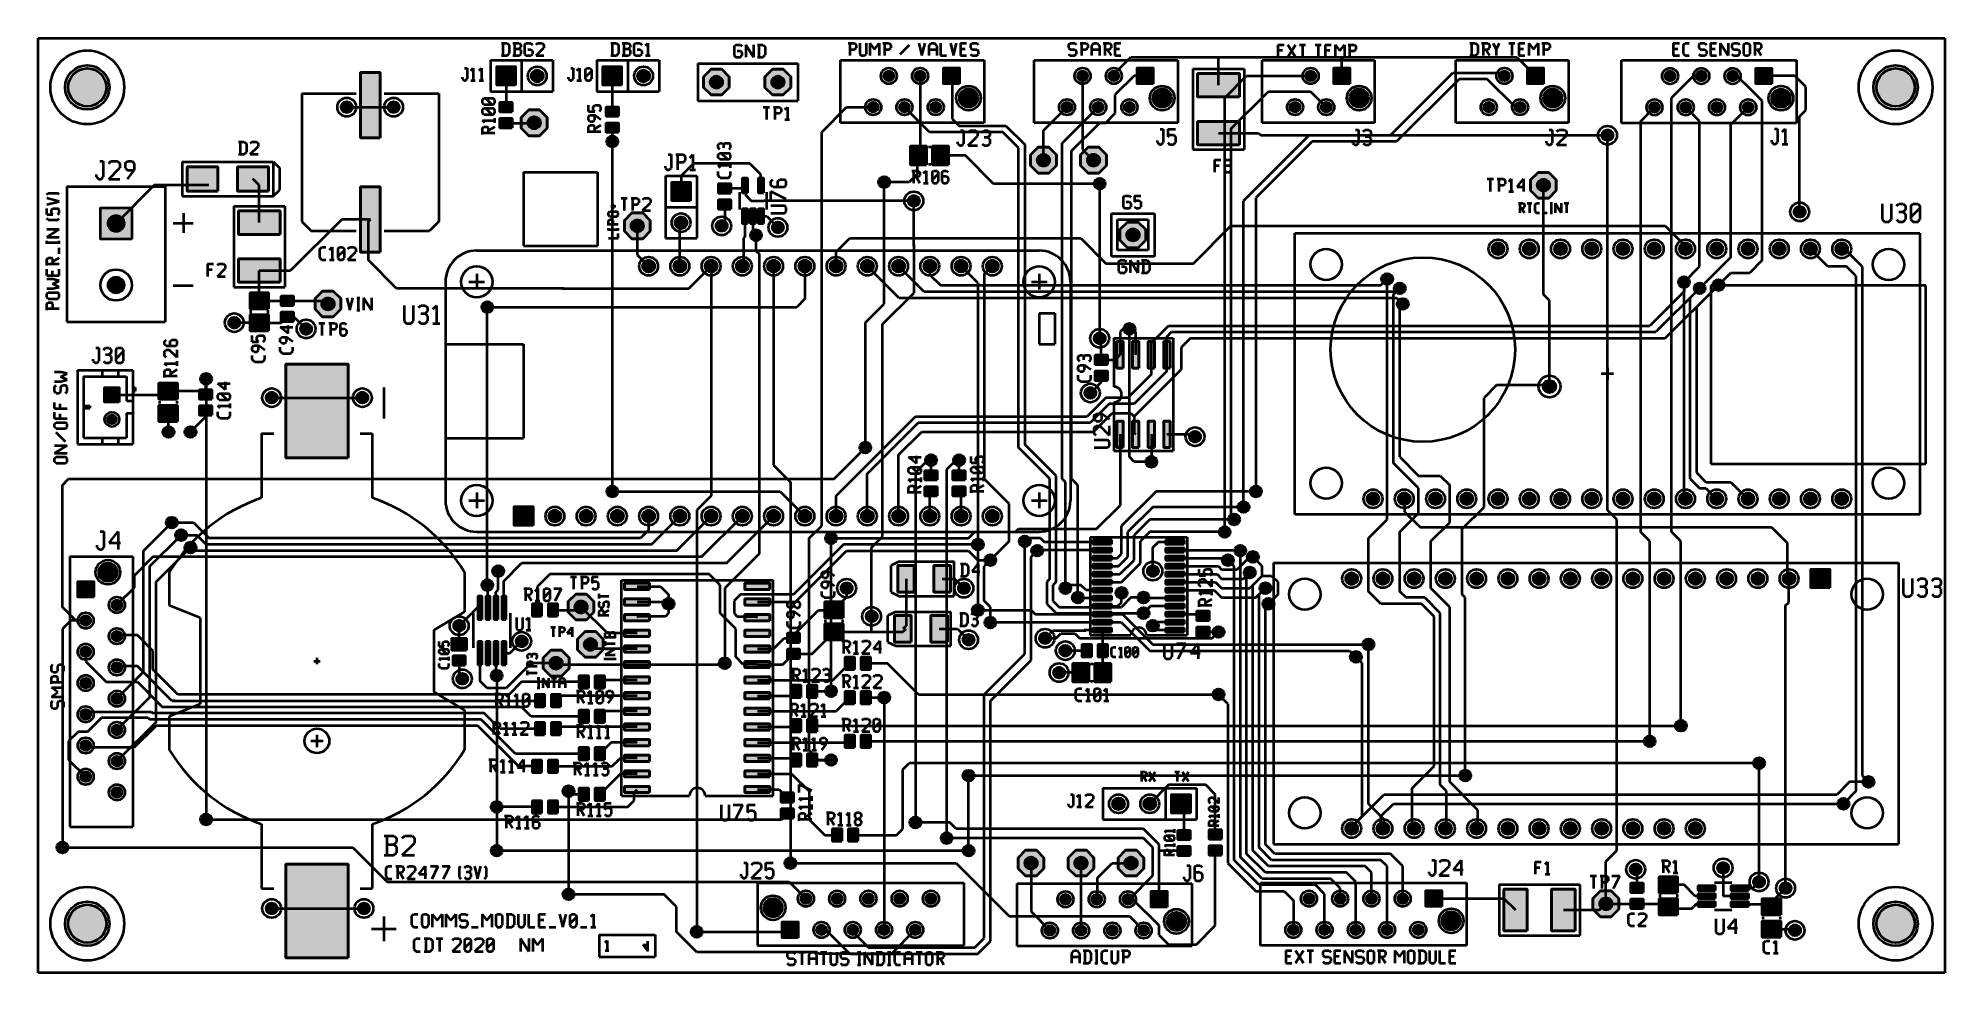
# Model space of a CAD drawing. Header units: millimetres. Extents: x 2 to 157, y 2 to 78.
import ezdxf

# ---------------------------------------------------------------- set-up
doc = ezdxf.new("R2010")
doc.units = ezdxf.units.MM
for name, color, linetype in [('bottom_copper', 7, 'Continuous'), ('bottom_silk', 7, 'Continuous'), ('drill_plated', 7, 'Continuous'), ('outline', 7, 'Continuous'), ('top_copper', 7, 'Continuous'), ('top_silk', 7, 'Continuous')]:
    doc.layers.add(name, color=color, linetype=linetype)

msp = doc.modelspace()

# ---------------------------------------------------------------- hatches: boundary and pattern name
at = {"layer": 'bottom_copper', "lineweight": 40}
for points in [[(7.16, 73.81), (7.07, 73.52), (6.92, 73.25), (6.73, 73.02), (6.5, 72.82), (6.23, 72.68), (5.94, 72.59), (5.63, 72.56), (5.33, 72.59), (5.04, 72.68), (4.77, 72.82), (4.54, 73.02), (4.35, 73.25), (4.2, 73.52), (4.11, 73.81), (4.08, 74.11), (4.11, 74.42), (4.2, 74.71), (4.35, 74.97), (4.54, 75.21), (4.77, 75.4), (5.04, 75.55), (5.33, 75.63), (5.63, 75.66), (5.94, 75.63), (6.23, 75.55), (6.5, 75.4), (6.73, 75.21), (6.92, 74.97), (7.07, 74.71), (7.16, 74.42), (7.18, 74.11), (7.16, 73.81)], [(40.44, 74.28), (38.91, 74.28), (38.91, 75.81), (40.44, 75.81), (40.44, 74.28)], [(40.15, 74.95), (40.12, 74.86), (40.08, 74.78), (40.02, 74.7), (39.94, 74.64), (39.86, 74.6), (39.77, 74.57), (39.67, 74.56), (39.58, 74.57), (39.49, 74.6), (39.41, 74.64), (39.33, 74.7), (39.27, 74.78), (39.23, 74.86), (39.2, 74.95), (39.19, 75.04), (39.2, 75.14), (39.23, 75.23), (39.27, 75.31), (39.33, 75.38), (39.41, 75.44), (39.49, 75.49), (39.58, 75.52), (39.67, 75.53), (39.77, 75.52), (39.86, 75.49), (39.94, 75.44), (40.02, 75.38), (40.08, 75.31), (40.12, 75.23), (40.15, 75.14), (40.16, 75.04), (40.15, 74.95)], [(42.69, 74.95), (42.66, 74.86), (42.62, 74.78), (42.56, 74.7), (42.48, 74.64), (42.4, 74.6), (42.31, 74.57), (42.21, 74.56), (42.12, 74.57), (42.03, 74.6), (41.95, 74.64), (41.87, 74.7), (41.81, 74.78), (41.77, 74.86), (41.74, 74.95), (41.73, 75.04), (41.74, 75.14), (41.77, 75.23), (41.81, 75.31), (41.87, 75.38), (41.95, 75.44), (42.03, 75.49), (42.12, 75.52), (42.21, 75.53), (42.31, 75.52), (42.4, 75.49), (42.48, 75.44), (42.56, 75.38), (42.62, 75.31), (42.66, 75.23), (42.69, 75.14), (42.7, 75.04), (42.69, 74.95)], [(49.07, 74.28), (47.55, 74.28), (47.55, 75.81), (49.07, 75.81), (49.07, 74.28)], [(48.78, 74.95), (48.76, 74.86), (48.71, 74.78), (48.65, 74.7), (48.58, 74.64), (48.5, 74.6), (48.4, 74.57), (48.31, 74.56), (48.22, 74.57), (48.13, 74.6), (48.04, 74.64), (47.97, 74.7), (47.91, 74.78), (47.86, 74.86), (47.84, 74.95), (47.83, 75.04), (47.84, 75.14), (47.86, 75.23), (47.91, 75.31), (47.97, 75.38), (48.04, 75.44), (48.13, 75.49), (48.22, 75.52), (48.31, 75.53), (48.4, 75.52), (48.5, 75.49), (48.58, 75.44), (48.65, 75.38), (48.71, 75.31), (48.76, 75.23), (48.78, 75.14), (48.79, 75.04), (48.78, 74.95)], [(51.32, 74.95), (51.3, 74.86), (51.25, 74.78), (51.19, 74.7), (51.12, 74.64), (51.04, 74.6), (50.94, 74.57), (50.85, 74.56), (50.76, 74.57), (50.67, 74.6), (50.58, 74.64), (50.51, 74.7), (50.45, 74.78), (50.4, 74.86), (50.38, 74.95), (50.37, 75.04), (50.38, 75.14), (50.4, 75.23), (50.45, 75.31), (50.51, 75.38), (50.58, 75.44), (50.67, 75.49), (50.76, 75.52), (50.85, 75.53), (50.94, 75.52), (51.04, 75.49), (51.12, 75.44), (51.19, 75.38), (51.25, 75.31), (51.3, 75.23), (51.32, 75.14), (51.33, 75.04), (51.32, 74.95)], [(57.82, 74.1), (57.21, 73.49), (56.34, 73.49), (55.72, 74.1), (55.72, 74.97), (56.34, 75.59), (57.21, 75.59), (57.82, 74.97), (57.82, 74.1)], [(57.26, 74.44), (57.23, 74.34), (57.19, 74.26), (57.13, 74.18), (57.05, 74.12), (56.96, 74.07), (56.87, 74.05), (56.77, 74.04), (56.68, 74.05), (56.58, 74.07), (56.5, 74.12), (56.42, 74.18), (56.36, 74.26), (56.31, 74.34), (56.28, 74.44), (56.27, 74.54), (56.28, 74.63), (56.31, 74.73), (56.36, 74.81), (56.42, 74.89), (56.5, 74.95), (56.58, 75), (56.68, 75.03), (56.77, 75.04), (56.87, 75.03), (56.96, 75), (57.05, 74.95), (57.13, 74.89), (57.19, 74.81), (57.23, 74.73), (57.26, 74.63), (57.27, 74.54), (57.26, 74.44)], [(62.82, 74.1), (62.21, 73.49), (61.34, 73.49), (60.72, 74.1), (60.72, 74.97), (61.34, 75.59), (62.21, 75.59), (62.82, 74.97), (62.82, 74.1)], [(62.26, 74.44), (62.23, 74.34), (62.19, 74.26), (62.13, 74.18), (62.05, 74.12), (61.96, 74.07), (61.87, 74.05), (61.77, 74.04), (61.68, 74.05), (61.58, 74.07), (61.5, 74.12), (61.42, 74.18), (61.36, 74.26), (61.31, 74.34), (61.28, 74.44), (61.27, 74.54), (61.28, 74.63), (61.31, 74.73), (61.36, 74.81), (61.42, 74.89), (61.5, 74.95), (61.58, 75), (61.68, 75.03), (61.77, 75.04), (61.87, 75.03), (61.96, 75), (62.05, 74.95), (62.13, 74.89), (62.19, 74.81), (62.23, 74.73), (62.26, 74.63), (62.27, 74.54), (62.26, 74.44)], [(71.18, 74.97), (71.15, 74.89), (71.12, 74.82), (71.07, 74.77), (71.01, 74.72), (70.94, 74.68), (70.87, 74.66), (70.79, 74.65), (70.71, 74.66), (70.64, 74.68), (70.57, 74.72), (70.51, 74.77), (70.46, 74.82), (70.43, 74.89), (70.4, 74.97), (70.4, 75.04), (70.4, 75.12), (70.43, 75.19), (70.46, 75.26), (70.51, 75.32), (70.57, 75.37), (70.64, 75.41), (70.71, 75.43), (70.79, 75.44), (70.87, 75.43), (70.94, 75.41), (71.01, 75.37), (71.07, 75.32), (71.12, 75.26), (71.15, 75.19), (71.18, 75.12), (71.18, 75.04), (71.18, 74.97)], [(73.72, 74.97), (73.69, 74.89), (73.66, 74.82), (73.61, 74.77), (73.55, 74.72), (73.48, 74.68), (73.41, 74.66), (73.33, 74.65), (73.25, 74.66), (73.18, 74.68), (73.11, 74.72), (73.05, 74.77), (73, 74.82), (72.97, 74.89), (72.94, 74.97), (72.94, 75.04), (72.94, 75.12), (72.97, 75.19), (73, 75.26), (73.05, 75.32), (73.11, 75.37), (73.18, 75.41), (73.25, 75.43), (73.33, 75.44), (73.41, 75.43), (73.48, 75.41), (73.55, 75.37), (73.61, 75.32), (73.66, 75.26), (73.69, 75.19), (73.72, 75.12), (73.72, 75.04), (73.72, 74.97)], [(76.52, 74.4), (75.22, 74.4), (75.22, 75.69), (76.52, 75.69), (76.52, 74.4)], [(76.26, 74.97), (76.23, 74.89), (76.2, 74.82), (76.15, 74.77), (76.09, 74.72), (76.02, 74.68), (75.95, 74.66), (75.87, 74.65), (75.79, 74.66), (75.72, 74.68), (75.65, 74.72), (75.59, 74.77), (75.54, 74.82), (75.51, 74.89), (75.48, 74.97), (75.48, 75.04), (75.48, 75.12), (75.51, 75.19), (75.54, 75.26), (75.59, 75.32), (75.65, 75.37), (75.72, 75.41), (75.79, 75.43), (75.87, 75.44), (75.95, 75.43), (76.02, 75.41), (76.09, 75.37), (76.15, 75.32), (76.2, 75.26), (76.23, 75.19), (76.26, 75.12), (76.26, 75.04), (76.26, 74.97)], [(86.92, 74.97), (86.9, 74.89), (86.87, 74.82), (86.82, 74.77), (86.76, 74.72), (86.69, 74.68), (86.61, 74.66), (86.54, 74.65), (86.46, 74.66), (86.39, 74.68), (86.32, 74.72), (86.26, 74.77), (86.21, 74.82), (86.17, 74.89), (86.15, 74.97), (86.14, 75.04), (86.15, 75.12), (86.17, 75.19), (86.21, 75.26), (86.26, 75.32), (86.32, 75.37), (86.39, 75.41), (86.46, 75.43), (86.54, 75.44), (86.61, 75.43), (86.69, 75.41), (86.76, 75.37), (86.82, 75.32), (86.87, 75.26), (86.9, 75.19), (86.92, 75.12), (86.93, 75.04), (86.92, 74.97)], [(89.46, 74.97), (89.44, 74.89), (89.41, 74.82), (89.36, 74.77), (89.3, 74.72), (89.23, 74.68), (89.15, 74.66), (89.08, 74.65), (89, 74.66), (88.93, 74.68), (88.86, 74.72), (88.8, 74.77), (88.75, 74.82), (88.71, 74.89), (88.69, 74.97), (88.68, 75.04), (88.69, 75.12), (88.71, 75.19), (88.75, 75.26), (88.8, 75.32), (88.86, 75.37), (88.93, 75.41), (89, 75.43), (89.08, 75.44), (89.15, 75.43), (89.23, 75.41), (89.3, 75.37), (89.36, 75.32), (89.41, 75.26), (89.44, 75.19), (89.46, 75.12), (89.47, 75.04), (89.46, 74.97)], [(92.27, 74.4), (90.97, 74.4), (90.97, 75.69), (92.27, 75.69), (92.27, 74.4)], [(92, 74.97), (91.98, 74.89), (91.95, 74.82), (91.9, 74.77), (91.84, 74.72), (91.77, 74.68), (91.69, 74.66), (91.62, 74.65), (91.54, 74.66), (91.47, 74.68), (91.4, 74.72), (91.34, 74.77), (91.29, 74.82), (91.25, 74.89), (91.23, 74.97), (91.22, 75.04), (91.23, 75.12), (91.25, 75.19), (91.29, 75.26), (91.34, 75.32), (91.4, 75.37), (91.47, 75.41), (91.54, 75.43), (91.62, 75.44), (91.69, 75.43), (91.77, 75.41), (91.84, 75.37), (91.9, 75.32), (91.95, 75.26), (91.98, 75.19), (92, 75.12), (92.01, 75.04), (92, 74.97)], [(105.47, 74.97), (105.44, 74.89), (105.41, 74.82), (105.36, 74.77), (105.3, 74.72), (105.23, 74.68), (105.16, 74.66), (105.08, 74.65), (105, 74.66), (104.93, 74.68), (104.86, 74.72), (104.8, 74.77), (104.75, 74.82), (104.72, 74.89), (104.69, 74.97), (104.69, 75.04), (104.69, 75.12), (104.72, 75.19), (104.75, 75.26), (104.8, 75.32), (104.86, 75.37), (104.93, 75.41), (105, 75.43), (105.08, 75.44), (105.16, 75.43), (105.23, 75.41), (105.3, 75.37), (105.36, 75.32), (105.41, 75.26), (105.44, 75.19), (105.47, 75.12), (105.47, 75.04), (105.47, 74.97)], [(108.27, 74.4), (106.97, 74.4), (106.97, 75.69), (108.27, 75.69), (108.27, 74.4)], [(108.01, 74.97), (107.98, 74.89), (107.95, 74.82), (107.9, 74.77), (107.84, 74.72), (107.77, 74.68), (107.7, 74.66), (107.62, 74.65), (107.54, 74.66), (107.47, 74.68), (107.4, 74.72), (107.34, 74.77), (107.29, 74.82), (107.26, 74.89), (107.23, 74.97), (107.23, 75.04), (107.23, 75.12), (107.26, 75.19), (107.29, 75.26), (107.34, 75.32), (107.4, 75.37), (107.47, 75.41), (107.54, 75.43), (107.62, 75.44), (107.7, 75.43), (107.77, 75.41), (107.84, 75.37), (107.9, 75.32), (107.95, 75.26), (107.98, 75.19), (108.01, 75.12), (108.01, 75.04), (108.01, 74.97)], [(121.21, 74.97), (121.19, 74.89), (121.16, 74.82), (121.11, 74.77), (121.05, 74.72), (120.98, 74.68), (120.9, 74.66), (120.83, 74.65), (120.75, 74.66), (120.68, 74.68), (120.61, 74.72), (120.55, 74.77), (120.5, 74.82), (120.46, 74.89), (120.44, 74.97), (120.43, 75.04), (120.44, 75.12), (120.46, 75.19), (120.5, 75.26), (120.55, 75.32), (120.61, 75.37), (120.68, 75.41), (120.75, 75.43), (120.83, 75.44), (120.9, 75.43), (120.98, 75.41), (121.05, 75.37), (121.11, 75.32), (121.16, 75.26), (121.19, 75.19), (121.21, 75.12), (121.22, 75.04), (121.21, 74.97)], [(124.02, 74.4), (122.72, 74.4), (122.72, 75.69), (124.02, 75.69), (124.02, 74.4)], [(123.75, 74.97), (123.73, 74.89), (123.7, 74.82), (123.65, 74.77), (123.59, 74.72), (123.52, 74.68), (123.44, 74.66), (123.37, 74.65), (123.29, 74.66), (123.22, 74.68), (123.15, 74.72), (123.09, 74.77), (123.04, 74.82), (123, 74.89), (122.98, 74.97), (122.97, 75.04), (122.98, 75.12), (123, 75.19), (123.04, 75.26), (123.09, 75.32), (123.15, 75.37), (123.22, 75.41), (123.29, 75.43), (123.37, 75.44), (123.44, 75.43), (123.52, 75.41), (123.59, 75.37), (123.65, 75.32), (123.7, 75.26), (123.73, 75.19), (123.75, 75.12), (123.76, 75.04), (123.75, 74.97)], [(134.68, 74.96), (134.66, 74.88), (134.62, 74.81), (134.58, 74.76), (134.52, 74.71), (134.45, 74.67), (134.37, 74.65), (134.3, 74.64), (134.22, 74.65), (134.15, 74.67), (134.08, 74.71), (134.02, 74.76), (133.97, 74.81), (133.93, 74.88), (133.91, 74.96), (133.9, 75.03), (133.91, 75.11), (133.93, 75.18), (133.97, 75.25), (134.02, 75.31), (134.08, 75.36), (134.15, 75.4), (134.22, 75.42), (134.3, 75.43), (134.37, 75.42), (134.45, 75.4), (134.52, 75.36), (134.58, 75.31), (134.62, 75.25), (134.66, 75.18), (134.68, 75.11), (134.69, 75.03), (134.68, 74.96)], [(137.22, 74.96), (137.2, 74.88), (137.16, 74.81), (137.12, 74.76), (137.06, 74.71), (136.99, 74.67), (136.91, 74.65), (136.84, 74.64), (136.76, 74.65), (136.69, 74.67), (136.62, 74.71), (136.56, 74.76), (136.51, 74.81), (136.47, 74.88), (136.45, 74.96), (136.44, 75.03), (136.45, 75.11), (136.47, 75.18), (136.51, 75.25), (136.56, 75.31), (136.62, 75.36), (136.69, 75.4), (136.76, 75.42), (136.84, 75.43), (136.91, 75.42), (136.99, 75.4), (137.06, 75.36), (137.12, 75.31), (137.16, 75.25), (137.2, 75.18), (137.22, 75.11), (137.23, 75.03), (137.22, 74.96)], [(139.76, 74.96), (139.74, 74.88), (139.7, 74.81), (139.66, 74.76), (139.6, 74.71), (139.53, 74.67), (139.45, 74.65), (139.38, 74.64), (139.3, 74.65), (139.23, 74.67), (139.16, 74.71), (139.1, 74.76), (139.05, 74.81), (139.01, 74.88), (138.99, 74.96), (138.98, 75.03), (138.99, 75.11), (139.01, 75.18), (139.05, 75.25), (139.1, 75.31), (139.16, 75.36), (139.23, 75.4), (139.3, 75.42), (139.38, 75.43), (139.45, 75.42), (139.53, 75.4), (139.6, 75.36), (139.66, 75.31), (139.7, 75.25), (139.74, 75.18), (139.76, 75.11), (139.77, 75.03), (139.76, 74.96)], [(142.56, 74.39), (141.27, 74.39), (141.27, 75.68), (142.56, 75.68), (142.56, 74.39)], [(142.3, 74.96), (142.28, 74.88), (142.24, 74.81), (142.2, 74.76), (142.14, 74.71), (142.07, 74.67), (141.99, 74.65), (141.92, 74.64), (141.84, 74.65), (141.77, 74.67), (141.7, 74.71), (141.64, 74.76), (141.59, 74.81), (141.55, 74.88), (141.53, 74.96), (141.52, 75.03), (141.53, 75.11), (141.55, 75.18), (141.59, 75.25), (141.64, 75.31), (141.7, 75.36), (141.77, 75.4), (141.84, 75.42), (141.92, 75.43), (141.99, 75.42), (142.07, 75.4), (142.14, 75.36), (142.2, 75.31), (142.24, 75.25), (142.28, 75.18), (142.3, 75.11), (142.31, 75.03), (142.3, 74.96)], [(154.16, 73.81), (154.07, 73.52), (153.92, 73.25), (153.73, 73.02), (153.5, 72.82), (153.23, 72.68), (152.94, 72.59), (152.63, 72.56), (152.33, 72.59), (152.04, 72.68), (151.77, 72.82), (151.54, 73.02), (151.35, 73.25), (151.2, 73.52), (151.11, 73.81), (151.08, 74.11), (151.11, 74.42), (151.2, 74.71), (151.35, 74.97), (151.54, 75.21), (151.77, 75.4), (152.04, 75.55), (152.33, 75.63), (152.63, 75.66), (152.94, 75.63), (153.23, 75.55), (153.5, 75.4), (153.73, 75.21), (153.92, 74.97), (154.07, 74.71), (154.16, 74.42), (154.18, 74.11), (154.16, 73.81)], [(27.16, 72.42), (27.13, 72.33), (27.09, 72.26), (27.04, 72.19), (26.97, 72.13), (26.89, 72.09), (26.81, 72.07), (26.72, 72.06), (26.63, 72.07), (26.55, 72.09), (26.47, 72.13), (26.41, 72.19), (26.35, 72.26), (26.31, 72.33), (26.28, 72.42), (26.28, 72.5), (26.28, 72.59), (26.31, 72.67), (26.35, 72.75), (26.41, 72.82), (26.47, 72.87), (26.55, 72.91), (26.63, 72.94), (26.72, 72.95), (26.81, 72.94), (26.89, 72.91), (26.97, 72.87), (27.04, 72.82), (27.09, 72.75), (27.13, 72.67), (27.16, 72.59), (27.17, 72.5), (27.16, 72.42)], [(30.97, 72.42), (30.94, 72.33), (30.9, 72.26), (30.85, 72.19), (30.78, 72.13), (30.7, 72.09), (30.62, 72.07), (30.53, 72.06), (30.44, 72.07), (30.36, 72.09), (30.28, 72.13), (30.22, 72.19), (30.16, 72.26), (30.12, 72.33), (30.09, 72.42), (30.09, 72.5), (30.09, 72.59), (30.12, 72.67), (30.16, 72.75), (30.22, 72.82), (30.28, 72.87), (30.36, 72.91), (30.44, 72.94), (30.53, 72.95), (30.62, 72.94), (30.7, 72.91), (30.78, 72.87), (30.85, 72.82), (30.9, 72.75), (30.94, 72.67), (30.97, 72.59), (30.98, 72.5), (30.97, 72.42)], [(69.91, 72.43), (69.88, 72.35), (69.85, 72.28), (69.8, 72.23), (69.74, 72.18), (69.67, 72.14), (69.6, 72.12), (69.52, 72.11), (69.44, 72.12), (69.37, 72.14), (69.3, 72.18), (69.24, 72.23), (69.19, 72.28), (69.16, 72.35), (69.13, 72.43), (69.13, 72.5), (69.13, 72.58), (69.16, 72.65), (69.19, 72.72), (69.24, 72.78), (69.3, 72.83), (69.37, 72.87), (69.44, 72.89), (69.52, 72.9), (69.6, 72.89), (69.67, 72.87), (69.74, 72.83), (69.8, 72.78), (69.85, 72.72), (69.88, 72.65), (69.91, 72.58), (69.91, 72.5), (69.91, 72.43)], [(72.45, 72.43), (72.42, 72.35), (72.39, 72.28), (72.34, 72.23), (72.28, 72.18), (72.21, 72.14), (72.14, 72.12), (72.06, 72.11), (71.98, 72.12), (71.91, 72.14), (71.84, 72.18), (71.78, 72.23), (71.73, 72.28), (71.7, 72.35), (71.67, 72.43), (71.67, 72.5), (71.67, 72.58), (71.7, 72.65), (71.73, 72.72), (71.78, 72.78), (71.84, 72.83), (71.91, 72.87), (71.98, 72.89), (72.06, 72.9), (72.14, 72.89), (72.21, 72.87), (72.28, 72.83), (72.34, 72.78), (72.39, 72.72), (72.42, 72.65), (72.45, 72.58), (72.45, 72.5), (72.45, 72.43)], [(74.99, 72.43), (74.96, 72.35), (74.93, 72.28), (74.88, 72.23), (74.82, 72.18), (74.75, 72.14), (74.68, 72.12), (74.6, 72.11), (74.52, 72.12), (74.45, 72.14), (74.38, 72.18), (74.32, 72.23), (74.27, 72.28), (74.24, 72.35), (74.21, 72.43), (74.21, 72.5), (74.21, 72.58), (74.24, 72.65), (74.27, 72.72), (74.32, 72.78), (74.38, 72.83), (74.45, 72.87), (74.52, 72.89), (74.6, 72.9), (74.68, 72.89), (74.75, 72.87), (74.82, 72.83), (74.88, 72.78), (74.93, 72.72), (74.96, 72.65), (74.99, 72.58), (74.99, 72.5), (74.99, 72.43)], [(78, 73.09), (77.96, 72.95), (77.89, 72.82), (77.8, 72.71), (77.68, 72.62), (77.55, 72.55), (77.41, 72.51), (77.27, 72.49), (77.12, 72.51), (76.98, 72.55), (76.85, 72.62), (76.74, 72.71), (76.64, 72.82), (76.57, 72.95), (76.53, 73.09), (76.52, 73.24), (76.53, 73.39), (76.57, 73.53), (76.64, 73.66), (76.74, 73.77), (76.85, 73.86), (76.98, 73.93), (77.12, 73.98), (77.27, 73.99), (77.41, 73.98), (77.55, 73.93), (77.68, 73.86), (77.8, 73.77), (77.89, 73.66), (77.96, 73.53), (78, 73.39), (78.02, 73.24), (78, 73.09)], [(85.65, 72.43), (85.63, 72.35), (85.6, 72.28), (85.55, 72.23), (85.49, 72.18), (85.42, 72.14), (85.34, 72.12), (85.27, 72.11), (85.19, 72.12), (85.12, 72.14), (85.05, 72.18), (84.99, 72.23), (84.94, 72.28), (84.9, 72.35), (84.88, 72.43), (84.87, 72.5), (84.88, 72.58), (84.9, 72.65), (84.94, 72.72), (84.99, 72.78), (85.05, 72.83), (85.12, 72.87), (85.19, 72.89), (85.27, 72.9), (85.34, 72.89), (85.42, 72.87), (85.49, 72.83), (85.55, 72.78), (85.6, 72.72), (85.63, 72.65), (85.65, 72.58), (85.66, 72.5), (85.65, 72.43)], [(88.19, 72.43), (88.17, 72.35), (88.14, 72.28), (88.09, 72.23), (88.03, 72.18), (87.96, 72.14), (87.88, 72.12), (87.81, 72.11), (87.73, 72.12), (87.66, 72.14), (87.59, 72.18), (87.53, 72.23), (87.48, 72.28), (87.44, 72.35), (87.42, 72.43), (87.41, 72.5), (87.42, 72.58), (87.44, 72.65), (87.48, 72.72), (87.53, 72.78), (87.59, 72.83), (87.66, 72.87), (87.73, 72.89), (87.81, 72.9), (87.88, 72.89), (87.96, 72.87), (88.03, 72.83), (88.09, 72.78), (88.14, 72.72), (88.17, 72.65), (88.19, 72.58), (88.2, 72.5), (88.19, 72.43)], [(90.73, 72.43), (90.71, 72.35), (90.68, 72.28), (90.63, 72.23), (90.57, 72.18), (90.5, 72.14), (90.42, 72.12), (90.35, 72.11), (90.27, 72.12), (90.2, 72.14), (90.13, 72.18), (90.07, 72.23), (90.02, 72.28), (89.98, 72.35), (89.96, 72.43), (89.95, 72.5), (89.96, 72.58), (89.98, 72.65), (90.02, 72.72), (90.07, 72.78), (90.13, 72.83), (90.2, 72.87), (90.27, 72.89), (90.35, 72.9), (90.42, 72.89), (90.5, 72.87), (90.57, 72.83), (90.63, 72.78), (90.68, 72.72), (90.71, 72.65), (90.73, 72.58), (90.74, 72.5), (90.73, 72.43)], [(93.75, 73.09), (93.71, 72.95), (93.64, 72.82), (93.54, 72.71), (93.43, 72.62), (93.3, 72.55), (93.16, 72.51), (93.01, 72.49), (92.87, 72.51), (92.73, 72.55), (92.6, 72.62), (92.48, 72.71), (92.39, 72.82), (92.32, 72.95), (92.28, 73.09), (92.27, 73.24), (92.28, 73.39), (92.32, 73.53), (92.39, 73.66), (92.48, 73.77), (92.6, 73.86), (92.73, 73.93), (92.87, 73.98), (93.01, 73.99), (93.16, 73.98), (93.3, 73.93), (93.43, 73.86), (93.54, 73.77), (93.64, 73.66), (93.71, 73.53), (93.75, 73.39), (93.76, 73.24), (93.75, 73.09)], [(104.2, 72.43), (104.17, 72.35), (104.14, 72.28), (104.09, 72.23), (104.03, 72.18), (103.96, 72.14), (103.89, 72.12), (103.81, 72.11), (103.73, 72.12), (103.66, 72.14), (103.59, 72.18), (103.53, 72.23), (103.48, 72.28), (103.45, 72.35), (103.42, 72.43), (103.42, 72.5), (103.42, 72.58), (103.45, 72.65), (103.48, 72.72), (103.53, 72.78), (103.59, 72.83), (103.66, 72.87), (103.73, 72.89), (103.81, 72.9), (103.89, 72.89), (103.96, 72.87), (104.03, 72.83), (104.09, 72.78), (104.14, 72.72), (104.17, 72.65), (104.2, 72.58), (104.2, 72.5), (104.2, 72.43)], [(106.74, 72.43), (106.71, 72.35), (106.68, 72.28), (106.63, 72.23), (106.57, 72.18), (106.5, 72.14), (106.43, 72.12), (106.35, 72.11), (106.27, 72.12), (106.2, 72.14), (106.13, 72.18), (106.07, 72.23), (106.02, 72.28), (105.99, 72.35), (105.96, 72.43), (105.96, 72.5), (105.96, 72.58), (105.99, 72.65), (106.02, 72.72), (106.07, 72.78), (106.13, 72.83), (106.2, 72.87), (106.27, 72.89), (106.35, 72.9), (106.43, 72.89), (106.5, 72.87), (106.57, 72.83), (106.63, 72.78), (106.68, 72.72), (106.71, 72.65), (106.74, 72.58), (106.74, 72.5), (106.74, 72.43)], [(109.75, 73.09), (109.71, 72.95), (109.64, 72.82), (109.55, 72.71), (109.43, 72.62), (109.3, 72.55), (109.16, 72.51), (109.02, 72.49), (108.87, 72.51), (108.73, 72.55), (108.6, 72.62), (108.49, 72.71), (108.39, 72.82), (108.32, 72.95), (108.28, 73.09), (108.27, 73.24), (108.28, 73.39), (108.32, 73.53), (108.39, 73.66), (108.49, 73.77), (108.6, 73.86), (108.73, 73.93), (108.87, 73.98), (109.02, 73.99), (109.16, 73.98), (109.3, 73.93), (109.43, 73.86), (109.55, 73.77), (109.64, 73.66), (109.71, 73.53), (109.75, 73.39), (109.77, 73.24), (109.75, 73.09)], [(119.94, 72.43), (119.92, 72.35), (119.89, 72.28), (119.84, 72.23), (119.78, 72.18), (119.71, 72.14), (119.63, 72.12), (119.56, 72.11), (119.48, 72.12), (119.41, 72.14), (119.34, 72.18), (119.28, 72.23), (119.23, 72.28), (119.19, 72.35), (119.17, 72.43), (119.16, 72.5), (119.17, 72.58), (119.19, 72.65), (119.23, 72.72), (119.28, 72.78), (119.34, 72.83), (119.41, 72.87), (119.48, 72.89), (119.56, 72.9), (119.63, 72.89), (119.71, 72.87), (119.78, 72.83), (119.84, 72.78), (119.89, 72.72), (119.92, 72.65), (119.94, 72.58), (119.95, 72.5), (119.94, 72.43)], [(122.48, 72.43), (122.46, 72.35), (122.43, 72.28), (122.38, 72.23), (122.32, 72.18), (122.25, 72.14), (122.17, 72.12), (122.1, 72.11), (122.02, 72.12), (121.95, 72.14), (121.88, 72.18), (121.82, 72.23), (121.77, 72.28), (121.73, 72.35), (121.71, 72.43), (121.7, 72.5), (121.71, 72.58), (121.73, 72.65), (121.77, 72.72), (121.82, 72.78), (121.88, 72.83), (121.95, 72.87), (122.02, 72.89), (122.1, 72.9), (122.17, 72.89), (122.25, 72.87), (122.32, 72.83), (122.38, 72.78), (122.43, 72.72), (122.46, 72.65), (122.48, 72.58), (122.49, 72.5), (122.48, 72.43)], [(125.5, 73.09), (125.46, 72.95), (125.39, 72.82), (125.29, 72.71), (125.18, 72.62), (125.05, 72.55), (124.91, 72.51), (124.76, 72.49), (124.62, 72.51), (124.48, 72.55), (124.35, 72.62), (124.23, 72.71), (124.14, 72.82), (124.07, 72.95), (124.03, 73.09), (124.02, 73.24), (124.03, 73.39), (124.07, 73.53), (124.14, 73.66), (124.23, 73.77), (124.35, 73.86), (124.48, 73.93), (124.62, 73.98), (124.76, 73.99), (124.91, 73.98), (125.05, 73.93), (125.18, 73.86), (125.29, 73.77), (125.39, 73.66), (125.46, 73.53), (125.5, 73.39), (125.51, 73.24), (125.5, 73.09)], [(133.41, 72.42), (133.39, 72.34), (133.35, 72.27), (133.31, 72.22), (133.25, 72.17), (133.18, 72.13), (133.1, 72.11), (133.03, 72.1), (132.95, 72.11), (132.88, 72.13), (132.81, 72.17), (132.75, 72.22), (132.7, 72.27), (132.66, 72.34), (132.64, 72.42), (132.63, 72.49), (132.64, 72.57), (132.66, 72.64), (132.7, 72.71), (132.75, 72.77), (132.81, 72.82), (132.88, 72.86), (132.95, 72.88), (133.03, 72.89), (133.1, 72.88), (133.18, 72.86), (133.25, 72.82), (133.31, 72.77), (133.35, 72.71), (133.39, 72.64), (133.41, 72.57), (133.42, 72.49), (133.41, 72.42)], [(135.95, 72.42), (135.93, 72.34), (135.89, 72.27), (135.85, 72.22), (135.79, 72.17), (135.72, 72.13), (135.64, 72.11), (135.57, 72.1), (135.49, 72.11), (135.42, 72.13), (135.35, 72.17), (135.29, 72.22), (135.24, 72.27), (135.2, 72.34), (135.18, 72.42), (135.17, 72.49), (135.18, 72.57), (135.2, 72.64), (135.24, 72.71), (135.29, 72.77), (135.35, 72.82), (135.42, 72.86), (135.49, 72.88), (135.57, 72.89), (135.64, 72.88), (135.72, 72.86), (135.79, 72.82), (135.85, 72.77), (135.89, 72.71), (135.93, 72.64), (135.95, 72.57), (135.96, 72.49), (135.95, 72.42)], [(138.49, 72.42), (138.47, 72.34), (138.43, 72.27), (138.39, 72.22), (138.33, 72.17), (138.26, 72.13), (138.18, 72.11), (138.11, 72.1), (138.03, 72.11), (137.96, 72.13), (137.89, 72.17), (137.83, 72.22), (137.78, 72.27), (137.74, 72.34), (137.72, 72.42), (137.71, 72.49), (137.72, 72.57), (137.74, 72.64), (137.78, 72.71), (137.83, 72.77), (137.89, 72.82), (137.96, 72.86), (138.03, 72.88), (138.11, 72.89), (138.18, 72.88), (138.26, 72.86), (138.33, 72.82), (138.39, 72.77), (138.43, 72.71), (138.47, 72.64), (138.49, 72.57), (138.5, 72.49), (138.49, 72.42)], [(141.03, 72.42), (141.01, 72.34), (140.97, 72.27), (140.93, 72.22), (140.87, 72.17), (140.8, 72.13), (140.72, 72.11), (140.65, 72.1), (140.57, 72.11), (140.5, 72.13), (140.43, 72.17), (140.37, 72.22), (140.32, 72.27), (140.28, 72.34), (140.26, 72.42), (140.25, 72.49), (140.26, 72.57), (140.28, 72.64), (140.32, 72.71), (140.37, 72.77), (140.43, 72.82), (140.5, 72.86), (140.57, 72.88), (140.65, 72.89), (140.72, 72.88), (140.8, 72.86), (140.87, 72.82), (140.93, 72.77), (140.97, 72.71), (141.01, 72.64), (141.03, 72.57), (141.04, 72.49), (141.03, 72.42)], [(144.05, 73.08), (144.01, 72.94), (143.94, 72.81), (143.84, 72.7), (143.73, 72.61), (143.6, 72.54), (143.46, 72.5), (143.31, 72.48), (143.17, 72.5), (143.03, 72.54), (142.9, 72.61), (142.78, 72.7), (142.69, 72.81), (142.62, 72.94), (142.58, 73.08), (142.56, 73.23), (142.58, 73.38), (142.62, 73.52), (142.69, 73.65), (142.78, 73.76), (142.9, 73.85), (143.03, 73.92), (143.17, 73.97), (143.31, 73.98), (143.46, 73.97), (143.6, 73.92), (143.73, 73.85), (143.84, 73.76), (143.94, 73.65), (144.01, 73.52), (144.05, 73.38), (144.06, 73.23), (144.05, 73.08)], [(43.01, 70.8), (42.4, 70.18), (41.53, 70.18), (40.91, 70.8), (40.91, 71.67), (41.53, 72.28), (42.4, 72.28), (43.01, 71.67), (43.01, 70.8)], [(42.45, 71.14), (42.42, 71.04), (42.38, 70.96), (42.31, 70.88), (42.24, 70.82), (42.15, 70.77), (42.06, 70.74), (41.96, 70.73), (41.86, 70.74), (41.77, 70.77), (41.68, 70.82), (41.61, 70.88), (41.55, 70.96), (41.5, 71.04), (41.47, 71.14), (41.46, 71.23), (41.47, 71.33), (41.5, 71.42), (41.55, 71.51), (41.61, 71.59), (41.68, 71.65), (41.77, 71.7), (41.86, 71.72), (41.96, 71.73), (42.06, 71.72), (42.15, 71.7), (42.24, 71.65), (42.31, 71.59), (42.38, 71.51), (42.42, 71.42), (42.45, 71.33), (42.46, 71.23), (42.45, 71.14)], [(48.56, 69.66), (48.55, 69.61), (48.52, 69.57), (48.49, 69.53), (48.45, 69.5), (48.41, 69.47), (48.36, 69.46), (48.31, 69.46), (48.26, 69.46), (48.21, 69.47), (48.17, 69.5), (48.13, 69.53), (48.1, 69.57), (48.08, 69.61), (48.06, 69.66), (48.06, 69.71), (48.06, 69.76), (48.08, 69.81), (48.1, 69.85), (48.13, 69.89), (48.17, 69.92), (48.21, 69.94), (48.26, 69.96), (48.31, 69.96), (48.36, 69.96), (48.41, 69.94), (48.45, 69.92), (48.49, 69.89), (48.52, 69.85), (48.55, 69.81), (48.56, 69.76), (48.56, 69.71), (48.56, 69.66)], [(129.65, 70.13), (129.62, 70.05), (129.58, 69.97), (129.52, 69.9), (129.46, 69.85), (129.38, 69.81), (129.3, 69.78), (129.21, 69.77), (129.12, 69.78), (129.04, 69.81), (128.96, 69.85), (128.9, 69.9), (128.84, 69.97), (128.8, 70.05), (128.77, 70.13), (128.77, 70.22), (128.77, 70.3), (128.8, 70.39), (128.84, 70.46), (128.9, 70.53), (128.96, 70.59), (129.04, 70.63), (129.12, 70.65), (129.21, 70.66), (129.3, 70.65), (129.38, 70.63), (129.46, 70.59), (129.52, 70.53), (129.58, 70.46), (129.62, 70.39), (129.65, 70.3), (129.65, 70.22), (129.65, 70.13)], [(84.41, 67.75), (83.8, 67.14), (82.93, 67.14), (82.31, 67.75), (82.31, 68.62), (82.93, 69.24), (83.8, 69.24), (84.41, 68.62), (84.41, 67.75)], [(83.85, 68.09), (83.82, 67.99), (83.78, 67.91), (83.72, 67.83), (83.64, 67.77), (83.55, 67.72), (83.46, 67.7), (83.36, 67.69), (83.27, 67.7), (83.17, 67.72), (83.09, 67.77), (83.01, 67.83), (82.95, 67.91), (82.9, 67.99), (82.87, 68.09), (82.86, 68.19), (82.87, 68.28), (82.9, 68.38), (82.95, 68.46), (83.01, 68.54), (83.09, 68.6), (83.17, 68.65), (83.27, 68.68), (83.36, 68.69), (83.46, 68.68), (83.55, 68.65), (83.64, 68.6), (83.72, 68.54), (83.78, 68.46), (83.82, 68.38), (83.85, 68.28), (83.86, 68.19), (83.85, 68.09)], [(88.48, 67.75), (87.86, 67.14), (86.99, 67.14), (86.38, 67.75), (86.38, 68.62), (86.99, 69.24), (87.86, 69.24), (88.48, 68.62), (88.48, 67.75)], [(87.92, 68.09), (87.89, 67.99), (87.84, 67.91), (87.78, 67.83), (87.7, 67.77), (87.62, 67.72), (87.52, 67.7), (87.43, 67.69), (87.33, 67.7), (87.24, 67.72), (87.15, 67.77), (87.07, 67.83), (87.01, 67.91), (86.96, 67.99), (86.94, 68.09), (86.93, 68.19), (86.94, 68.28), (86.96, 68.38), (87.01, 68.46), (87.07, 68.54), (87.15, 68.6), (87.24, 68.65), (87.33, 68.68), (87.43, 68.69), (87.52, 68.68), (87.62, 68.65), (87.7, 68.6), (87.78, 68.54), (87.84, 68.46), (87.89, 68.38), (87.92, 68.28), (87.93, 68.19), (87.92, 68.09)], [(70.66, 66.36), (70.64, 66.31), (70.62, 66.27), (70.59, 66.23), (70.55, 66.2), (70.51, 66.17), (70.46, 66.16), (70.41, 66.15), (70.36, 66.16), (70.31, 66.17), (70.27, 66.2), (70.23, 66.23), (70.2, 66.27), (70.17, 66.31), (70.16, 66.36), (70.15, 66.41), (70.16, 66.46), (70.17, 66.5), (70.2, 66.55), (70.23, 66.59), (70.27, 66.62), (70.31, 66.64), (70.36, 66.66), (70.41, 66.66), (70.46, 66.66), (70.51, 66.64), (70.55, 66.62), (70.59, 66.59), (70.62, 66.55), (70.64, 66.5), (70.66, 66.46), (70.66, 66.41), (70.66, 66.36)], [(125.05, 65.72), (124.44, 65.1), (123.57, 65.1), (122.95, 65.72), (122.95, 66.59), (123.57, 67.2), (124.44, 67.2), (125.05, 66.59), (125.05, 65.72)], [(124.49, 66.06), (124.46, 65.96), (124.42, 65.88), (124.36, 65.8), (124.28, 65.74), (124.19, 65.69), (124.1, 65.66), (124, 65.65), (123.91, 65.66), (123.81, 65.69), (123.73, 65.74), (123.65, 65.8), (123.59, 65.88), (123.54, 65.96), (123.51, 66.06), (123.5, 66.15), (123.51, 66.25), (123.54, 66.34), (123.59, 66.43), (123.65, 66.51), (123.73, 66.57), (123.81, 66.62), (123.91, 66.64), (124, 66.65), (124.1, 66.64), (124.19, 66.62), (124.28, 66.57), (124.36, 66.51), (124.42, 66.43), (124.46, 66.34), (124.49, 66.25), (124.5, 66.15), (124.49, 66.06)], [(54.66, 64.88), (53.14, 64.88), (53.14, 66.41), (54.66, 66.41), (54.66, 64.88)], [(54.37, 65.55), (54.34, 65.46), (54.3, 65.38), (54.24, 65.3), (54.17, 65.24), (54.08, 65.2), (53.99, 65.17), (53.9, 65.16), (53.8, 65.17), (53.71, 65.2), (53.63, 65.24), (53.56, 65.3), (53.5, 65.38), (53.45, 65.46), (53.43, 65.55), (53.42, 65.65), (53.43, 65.74), (53.45, 65.83), (53.5, 65.91), (53.56, 65.99), (53.63, 66.05), (53.71, 66.09), (53.8, 66.12), (53.9, 66.13), (53.99, 66.12), (54.08, 66.09), (54.17, 66.05), (54.24, 65.99), (54.3, 65.91), (54.34, 65.83), (54.37, 65.74), (54.38, 65.65), (54.37, 65.55)], [(73.26, 64.8), (73.23, 64.71), (73.19, 64.64), (73.14, 64.57), (73.07, 64.51), (72.99, 64.47), (72.91, 64.45), (72.82, 64.44), (72.74, 64.45), (72.65, 64.47), (72.57, 64.51), (72.51, 64.57), (72.45, 64.64), (72.41, 64.71), (72.39, 64.8), (72.38, 64.88), (72.39, 64.97), (72.41, 65.05), (72.45, 65.13), (72.51, 65.2), (72.57, 65.25), (72.65, 65.29), (72.74, 65.32), (72.82, 65.33), (72.91, 65.32), (72.99, 65.29), (73.07, 65.25), (73.14, 65.2), (73.19, 65.13), (73.23, 65.05), (73.26, 64.97), (73.27, 64.88), (73.26, 64.8)], [(88.18, 66.23), (88.17, 66.18), (88.15, 66.14), (88.11, 66.1), (88.08, 66.07), (88.03, 66.05), (87.98, 66.03), (87.93, 66.03), (87.89, 66.03), (87.84, 66.05), (87.79, 66.07), (87.76, 66.1), (87.72, 66.14), (87.7, 66.18), (87.69, 66.23), (87.68, 66.28), (87.69, 66.33), (87.7, 66.38), (87.72, 66.42), (87.76, 66.46), (87.79, 66.49), (87.84, 66.52), (87.89, 66.53), (87.93, 66.53), (87.98, 66.53), (88.03, 66.52), (88.08, 66.49), (88.11, 66.46), (88.15, 66.42), (88.17, 66.38), (88.18, 66.33), (88.19, 66.28), (88.18, 66.23)], [(9.24, 61.77), (6.7, 61.77), (6.7, 64.31), (9.24, 64.31), (9.24, 61.77)], [(8.61, 62.92), (8.57, 62.8), (8.51, 62.68), (8.43, 62.58), (8.33, 62.5), (8.22, 62.44), (8.1, 62.41), (7.97, 62.39), (7.85, 62.41), (7.72, 62.44), (7.61, 62.5), (7.51, 62.58), (7.43, 62.68), (7.37, 62.8), (7.33, 62.92), (7.32, 63.04), (7.33, 63.17), (7.37, 63.29), (7.43, 63.41), (7.51, 63.5), (7.61, 63.58), (7.72, 63.64), (7.85, 63.68), (7.97, 63.69), (8.1, 63.68), (8.22, 63.64), (8.33, 63.58), (8.43, 63.5), (8.51, 63.41), (8.57, 63.29), (8.61, 63.17), (8.62, 63.04), (8.61, 62.92)], [(51.39, 62.42), (50.78, 61.8), (49.91, 61.8), (49.29, 62.42), (49.29, 63.29), (49.91, 63.9), (50.78, 63.9), (51.39, 63.29), (51.39, 62.42)], [(54.37, 63.01), (54.34, 62.92), (54.3, 62.84), (54.24, 62.76), (54.17, 62.7), (54.08, 62.66), (53.99, 62.63), (53.9, 62.62), (53.8, 62.63), (53.71, 62.66), (53.63, 62.7), (53.56, 62.76), (53.5, 62.84), (53.45, 62.92), (53.43, 63.01), (53.42, 63.11), (53.43, 63.2), (53.45, 63.29), (53.5, 63.37), (53.56, 63.45), (53.63, 63.51), (53.71, 63.55), (53.8, 63.58), (53.9, 63.59), (53.99, 63.58), (54.08, 63.55), (54.17, 63.51), (54.24, 63.45), (54.3, 63.37), (54.34, 63.29), (54.37, 63.2), (54.38, 63.11), (54.37, 63.01)], [(145.27, 63.91), (145.24, 63.82), (145.2, 63.75), (145.15, 63.68), (145.08, 63.62), (145, 63.58), (144.92, 63.56), (144.83, 63.55), (144.74, 63.56), (144.66, 63.58), (144.58, 63.62), (144.52, 63.68), (144.46, 63.75), (144.42, 63.82), (144.39, 63.91), (144.39, 63.99), (144.39, 64.08), (144.42, 64.16), (144.46, 64.24), (144.52, 64.31), (144.58, 64.36), (144.66, 64.41), (144.74, 64.43), (144.83, 64.44), (144.92, 64.43), (145, 64.41), (145.08, 64.36), (145.15, 64.31), (145.2, 64.24), (145.24, 64.16), (145.27, 64.08), (145.28, 63.99), (145.27, 63.91)], [(50.83, 62.75), (50.8, 62.66), (50.76, 62.57), (50.7, 62.5), (50.62, 62.44), (50.53, 62.39), (50.44, 62.36), (50.34, 62.35), (50.25, 62.36), (50.15, 62.39), (50.07, 62.44), (49.99, 62.5), (49.93, 62.57), (49.88, 62.66), (49.85, 62.75), (49.84, 62.85), (49.85, 62.95), (49.88, 63.04), (49.93, 63.13), (49.99, 63.21), (50.07, 63.27), (50.15, 63.31), (50.25, 63.34), (50.34, 63.35), (50.44, 63.34), (50.53, 63.31), (50.62, 63.27), (50.7, 63.21), (50.76, 63.13), (50.8, 63.04), (50.83, 62.95), (50.84, 62.85), (50.83, 62.75)], [(57.64, 62.76), (57.61, 62.68), (57.57, 62.6), (57.52, 62.54), (57.45, 62.48), (57.37, 62.44), (57.29, 62.42), (57.2, 62.41), (57.11, 62.42), (57.03, 62.44), (56.95, 62.48), (56.89, 62.54), (56.83, 62.6), (56.79, 62.68), (56.76, 62.76), (56.76, 62.85), (56.76, 62.94), (56.79, 63.02), (56.83, 63.1), (56.89, 63.17), (56.95, 63.22), (57.03, 63.26), (57.11, 63.29), (57.2, 63.3), (57.29, 63.29), (57.37, 63.26), (57.45, 63.22), (57.52, 63.17), (57.57, 63.1), (57.61, 63.02), (57.64, 62.94), (57.65, 62.85), (57.64, 62.76)], [(60.24, 62.04), (60.23, 61.99), (60.21, 61.95), (60.17, 61.91), (60.14, 61.88), (60.09, 61.85), (60.04, 61.84), (59.99, 61.84), (59.95, 61.84), (59.9, 61.85), (59.85, 61.88), (59.82, 61.91), (59.78, 61.95), (59.76, 61.99), (59.75, 62.04), (59.74, 62.09), (59.75, 62.14), (59.76, 62.19), (59.78, 62.23), (59.82, 62.27), (59.85, 62.3), (59.9, 62.32), (59.95, 62.34), (59.99, 62.34), (60.04, 62.34), (60.09, 62.32), (60.14, 62.3), (60.17, 62.27), (60.21, 62.23), (60.23, 62.19), (60.24, 62.14), (60.25, 62.09), (60.24, 62.04)], [(62.21, 62.64), (62.18, 62.55), (62.14, 62.48), (62.09, 62.41), (62.02, 62.35), (61.94, 62.31), (61.86, 62.29), (61.77, 62.28), (61.69, 62.29), (61.6, 62.31), (61.53, 62.35), (61.46, 62.41), (61.4, 62.48), (61.36, 62.55), (61.34, 62.64), (61.33, 62.72), (61.34, 62.81), (61.36, 62.89), (61.4, 62.97), (61.46, 63.04), (61.53, 63.09), (61.6, 63.14), (61.69, 63.16), (61.77, 63.17), (61.86, 63.16), (61.94, 63.14), (62.02, 63.09), (62.09, 63.04), (62.14, 62.97), (62.18, 62.89), (62.21, 62.81), (62.22, 62.72), (62.21, 62.64)], [(91.68, 61.68), (91.07, 61.06), (90.2, 61.06), (89.58, 61.68), (89.58, 62.55), (90.2, 63.16), (91.07, 63.16), (91.68, 62.55), (91.68, 61.68)], [(91.13, 62.02), (91.1, 61.92), (91.05, 61.84), (90.99, 61.76), (90.91, 61.7), (90.83, 61.65), (90.73, 61.62), (90.63, 61.61), (90.54, 61.62), (90.44, 61.65), (90.36, 61.7), (90.28, 61.76), (90.22, 61.84), (90.17, 61.92), (90.14, 62.02), (90.13, 62.11), (90.14, 62.21), (90.17, 62.3), (90.22, 62.39), (90.28, 62.47), (90.36, 62.53), (90.44, 62.58), (90.54, 62.6), (90.63, 62.61), (90.73, 62.6), (90.83, 62.58), (90.91, 62.53), (90.99, 62.47), (91.05, 62.39), (91.1, 62.3), (91.13, 62.21), (91.13, 62.11), (91.13, 62.02)], [(120.78, 60.89), (120.76, 60.8), (120.71, 60.71), (120.65, 60.64), (120.58, 60.58), (120.49, 60.54), (120.4, 60.51), (120.31, 60.5), (120.22, 60.51), (120.12, 60.54), (120.04, 60.58), (119.97, 60.64), (119.91, 60.71), (119.86, 60.8), (119.84, 60.89), (119.83, 60.98), (119.84, 61.08), (119.86, 61.17), (119.91, 61.25), (119.97, 61.32), (120.04, 61.38), (120.12, 61.43), (120.22, 61.46), (120.31, 61.46), (120.4, 61.46), (120.49, 61.43), (120.58, 61.38), (120.65, 61.32), (120.71, 61.25), (120.76, 61.17), (120.78, 61.08), (120.79, 60.98), (120.78, 60.89)], [(123.32, 60.89), (123.3, 60.8), (123.25, 60.71), (123.19, 60.64), (123.12, 60.58), (123.03, 60.54), (122.94, 60.51), (122.85, 60.5), (122.76, 60.51), (122.66, 60.54), (122.58, 60.58), (122.51, 60.64), (122.45, 60.71), (122.4, 60.8), (122.38, 60.89), (122.37, 60.98), (122.38, 61.08), (122.4, 61.17), (122.45, 61.25), (122.51, 61.32), (122.58, 61.38), (122.66, 61.43), (122.76, 61.46), (122.85, 61.46), (122.94, 61.46), (123.03, 61.43), (123.12, 61.38), (123.19, 61.32), (123.25, 61.25), (123.3, 61.17), (123.32, 61.08), (123.33, 60.98), (123.32, 60.89)], [(125.86, 60.89), (125.84, 60.8), (125.79, 60.71), (125.73, 60.64), (125.66, 60.58), (125.57, 60.54), (125.48, 60.51), (125.39, 60.5), (125.3, 60.51), (125.2, 60.54), (125.12, 60.58), (125.05, 60.64), (124.99, 60.71), (124.94, 60.8), (124.92, 60.89), (124.91, 60.98), (124.92, 61.08), (124.94, 61.17), (124.99, 61.25), (125.05, 61.32), (125.12, 61.38), (125.2, 61.43), (125.3, 61.46), (125.39, 61.46), (125.48, 61.46), (125.57, 61.43), (125.66, 61.38), (125.73, 61.32), (125.79, 61.25), (125.84, 61.17), (125.86, 61.08), (125.87, 60.98), (125.86, 60.89)], [(128.4, 60.89), (128.38, 60.8), (128.33, 60.71), (128.27, 60.64), (128.2, 60.58), (128.11, 60.54), (128.02, 60.51), (127.93, 60.5), (127.84, 60.51), (127.74, 60.54), (127.66, 60.58), (127.59, 60.64), (127.53, 60.71), (127.48, 60.8), (127.46, 60.89), (127.45, 60.98), (127.46, 61.08), (127.48, 61.17), (127.53, 61.25), (127.59, 61.32), (127.66, 61.38), (127.74, 61.43), (127.84, 61.46), (127.93, 61.46), (128.02, 61.46), (128.11, 61.43), (128.2, 61.38), (128.27, 61.32), (128.33, 61.25), (128.38, 61.17), (128.4, 61.08), (128.41, 60.98), (128.4, 60.89)], [(130.94, 60.89), (130.92, 60.8), (130.87, 60.71), (130.81, 60.64), (130.74, 60.58), (130.65, 60.54), (130.56, 60.51), (130.47, 60.5), (130.38, 60.51), (130.28, 60.54), (130.2, 60.58), (130.13, 60.64), (130.07, 60.71), (130.02, 60.8), (130, 60.89), (129.99, 60.98), (130, 61.08), (130.02, 61.17), (130.07, 61.25), (130.13, 61.32), (130.2, 61.38), (130.28, 61.43), (130.38, 61.46), (130.47, 61.46), (130.56, 61.46), (130.65, 61.43), (130.74, 61.38), (130.81, 61.32), (130.87, 61.25), (130.92, 61.17), (130.94, 61.08), (130.95, 60.98), (130.94, 60.89)], [(133.48, 60.89), (133.46, 60.8), (133.41, 60.71), (133.35, 60.64), (133.28, 60.58), (133.19, 60.54), (133.1, 60.51), (133.01, 60.5), (132.92, 60.51), (132.82, 60.54), (132.74, 60.58), (132.67, 60.64), (132.61, 60.71), (132.56, 60.8), (132.54, 60.89), (132.53, 60.98), (132.54, 61.08), (132.56, 61.17), (132.61, 61.25), (132.67, 61.32), (132.74, 61.38), (132.82, 61.43), (132.92, 61.46), (133.01, 61.46), (133.1, 61.46), (133.19, 61.43), (133.28, 61.38), (133.35, 61.32), (133.41, 61.25), (133.46, 61.17), (133.48, 61.08), (133.49, 60.98), (133.48, 60.89)], [(136.02, 60.89), (136, 60.8), (135.95, 60.71), (135.89, 60.64), (135.82, 60.58), (135.73, 60.54), (135.64, 60.51), (135.55, 60.5), (135.46, 60.51), (135.36, 60.54), (135.28, 60.58), (135.21, 60.64), (135.15, 60.71), (135.1, 60.8), (135.08, 60.89), (135.07, 60.98), (135.08, 61.08), (135.1, 61.17), (135.15, 61.25), (135.21, 61.32), (135.28, 61.38), (135.36, 61.43), (135.46, 61.46), (135.55, 61.46), (135.64, 61.46), (135.73, 61.43), (135.82, 61.38), (135.89, 61.32), (135.95, 61.25), (136, 61.17), (136.02, 61.08), (136.03, 60.98), (136.02, 60.89)], [(138.56, 60.89), (138.54, 60.8), (138.49, 60.71), (138.43, 60.64), (138.36, 60.58), (138.27, 60.54), (138.18, 60.51), (138.09, 60.5), (138, 60.51), (137.9, 60.54), (137.82, 60.58), (137.75, 60.64), (137.69, 60.71), (137.64, 60.8), (137.62, 60.89), (137.61, 60.98), (137.62, 61.08), (137.64, 61.17), (137.69, 61.25), (137.75, 61.32), (137.82, 61.38), (137.9, 61.43), (138, 61.46), (138.09, 61.46), (138.18, 61.46), (138.27, 61.43), (138.36, 61.38), (138.43, 61.32), (138.49, 61.25), (138.54, 61.17), (138.56, 61.08), (138.57, 60.98), (138.56, 60.89)], [(141.1, 60.89), (141.08, 60.8), (141.03, 60.71), (140.97, 60.64), (140.9, 60.58), (140.81, 60.54), (140.72, 60.51), (140.63, 60.5), (140.54, 60.51), (140.44, 60.54), (140.36, 60.58), (140.29, 60.64), (140.23, 60.71), (140.18, 60.8), (140.16, 60.89), (140.15, 60.98), (140.16, 61.08), (140.18, 61.17), (140.23, 61.25), (140.29, 61.32), (140.36, 61.38), (140.44, 61.43), (140.54, 61.46), (140.63, 61.46), (140.72, 61.46), (140.81, 61.43), (140.9, 61.38), (140.97, 61.32), (141.03, 61.25), (141.08, 61.17), (141.1, 61.08), (141.11, 60.98), (141.1, 60.89)], [(143.64, 60.89), (143.62, 60.8), (143.57, 60.71), (143.51, 60.64), (143.44, 60.58), (143.35, 60.54), (143.26, 60.51), (143.17, 60.5), (143.08, 60.51), (142.98, 60.54), (142.9, 60.58), (142.83, 60.64), (142.77, 60.71), (142.72, 60.8), (142.7, 60.89), (142.69, 60.98), (142.7, 61.08), (142.72, 61.17), (142.77, 61.25), (142.83, 61.32), (142.9, 61.38), (142.98, 61.43), (143.08, 61.46), (143.17, 61.46), (143.26, 61.46), (143.35, 61.43), (143.44, 61.38), (143.51, 61.32), (143.57, 61.25), (143.62, 61.17), (143.64, 61.08), (143.65, 60.98), (143.64, 60.89)], [(146.18, 60.89), (146.16, 60.8), (146.11, 60.71), (146.05, 60.64), (145.98, 60.58), (145.89, 60.54), (145.8, 60.51), (145.71, 60.5), (145.62, 60.51), (145.52, 60.54), (145.44, 60.58), (145.37, 60.64), (145.31, 60.71), (145.26, 60.8), (145.24, 60.89), (145.23, 60.98), (145.24, 61.08), (145.26, 61.17), (145.31, 61.25), (145.37, 61.32), (145.44, 61.38), (145.52, 61.43), (145.62, 61.46), (145.71, 61.46), (145.8, 61.46), (145.89, 61.43), (145.98, 61.38), (146.05, 61.32), (146.11, 61.25), (146.16, 61.17), (146.18, 61.08), (146.19, 60.98), (146.18, 60.89)], [(148.72, 60.89), (148.7, 60.8), (148.65, 60.71), (148.59, 60.64), (148.52, 60.58), (148.43, 60.54), (148.34, 60.51), (148.25, 60.5), (148.16, 60.51), (148.06, 60.54), (147.98, 60.58), (147.91, 60.64), (147.85, 60.71), (147.8, 60.8), (147.78, 60.89), (147.77, 60.98), (147.78, 61.08), (147.8, 61.17), (147.85, 61.25), (147.91, 61.32), (147.98, 61.38), (148.06, 61.43), (148.16, 61.46), (148.25, 61.46), (148.34, 61.46), (148.43, 61.43), (148.52, 61.38), (148.59, 61.32), (148.65, 61.25), (148.7, 61.17), (148.72, 61.08), (148.73, 60.98), (148.72, 60.89)], [(51.74, 59.48), (51.71, 59.39), (51.67, 59.31), (51.61, 59.23), (51.53, 59.17), (51.45, 59.13), (51.36, 59.1), (51.26, 59.09), (51.17, 59.1), (51.08, 59.13), (51, 59.17), (50.92, 59.23), (50.86, 59.31), (50.82, 59.39), (50.79, 59.48), (50.78, 59.57), (50.79, 59.67), (50.82, 59.76), (50.86, 59.84), (50.92, 59.91), (51, 59.97), (51.08, 60.02), (51.17, 60.05), (51.26, 60.06), (51.36, 60.05), (51.45, 60.02), (51.53, 59.97), (51.61, 59.91), (51.67, 59.84), (51.71, 59.76), (51.74, 59.67), (51.75, 59.57), (51.74, 59.48)], [(54.28, 59.48), (54.25, 59.39), (54.21, 59.31), (54.15, 59.23), (54.07, 59.17), (53.99, 59.13), (53.9, 59.1), (53.8, 59.09), (53.71, 59.1), (53.62, 59.13), (53.54, 59.17), (53.46, 59.23), (53.4, 59.31), (53.36, 59.39), (53.33, 59.48), (53.32, 59.57), (53.33, 59.67), (53.36, 59.76), (53.4, 59.84), (53.46, 59.91), (53.54, 59.97), (53.62, 60.02), (53.71, 60.05), (53.8, 60.06), (53.9, 60.05), (53.99, 60.02), (54.07, 59.97), (54.15, 59.91), (54.21, 59.84), (54.25, 59.76), (54.28, 59.67), (54.29, 59.57), (54.28, 59.48)], [(56.82, 59.48), (56.79, 59.39), (56.75, 59.31), (56.69, 59.23), (56.61, 59.17), (56.53, 59.13), (56.44, 59.1), (56.34, 59.09), (56.25, 59.1), (56.16, 59.13), (56.08, 59.17), (56, 59.23), (55.94, 59.31), (55.9, 59.39), (55.87, 59.48), (55.86, 59.57), (55.87, 59.67), (55.9, 59.76), (55.94, 59.84), (56, 59.91), (56.08, 59.97), (56.16, 60.02), (56.25, 60.05), (56.34, 60.06), (56.44, 60.05), (56.53, 60.02), (56.61, 59.97), (56.69, 59.91), (56.75, 59.84), (56.79, 59.76), (56.82, 59.67), (56.83, 59.57), (56.82, 59.48)], [(59.36, 59.48), (59.33, 59.39), (59.29, 59.31), (59.23, 59.23), (59.15, 59.17), (59.07, 59.13), (58.98, 59.1), (58.88, 59.09), (58.79, 59.1), (58.7, 59.13), (58.62, 59.17), (58.54, 59.23), (58.48, 59.31), (58.44, 59.39), (58.41, 59.48), (58.4, 59.57), (58.41, 59.67), (58.44, 59.76), (58.48, 59.84), (58.54, 59.91), (58.62, 59.97), (58.7, 60.02), (58.79, 60.05), (58.88, 60.06), (58.98, 60.05), (59.07, 60.02), (59.15, 59.97), (59.23, 59.91), (59.29, 59.84), (59.33, 59.76), (59.36, 59.67), (59.37, 59.57), (59.36, 59.48)], [(61.9, 59.48), (61.87, 59.39), (61.83, 59.31), (61.77, 59.23), (61.69, 59.17), (61.61, 59.13), (61.52, 59.1), (61.42, 59.09), (61.33, 59.1), (61.24, 59.13), (61.16, 59.17), (61.08, 59.23), (61.02, 59.31), (60.98, 59.39), (60.95, 59.48), (60.94, 59.57), (60.95, 59.67), (60.98, 59.76), (61.02, 59.84), (61.08, 59.91), (61.16, 59.97), (61.24, 60.02), (61.33, 60.05), (61.42, 60.06), (61.52, 60.05), (61.61, 60.02), (61.69, 59.97), (61.77, 59.91), (61.83, 59.84), (61.87, 59.76), (61.9, 59.67), (61.91, 59.57), (61.9, 59.48)], [(64.44, 59.48), (64.41, 59.39), (64.37, 59.31), (64.31, 59.23), (64.23, 59.17), (64.15, 59.13), (64.06, 59.1), (63.96, 59.09), (63.87, 59.1), (63.78, 59.13), (63.7, 59.17), (63.62, 59.23), (63.56, 59.31), (63.52, 59.39), (63.49, 59.48), (63.48, 59.57), (63.49, 59.67), (63.52, 59.76), (63.56, 59.84), (63.62, 59.91), (63.7, 59.97), (63.78, 60.02), (63.87, 60.05), (63.96, 60.06), (64.06, 60.05), (64.15, 60.02), (64.23, 59.97), (64.31, 59.91), (64.37, 59.84), (64.41, 59.76), (64.44, 59.67), (64.45, 59.57), (64.44, 59.48)], [(66.98, 59.48), (66.95, 59.39), (66.91, 59.31), (66.85, 59.23), (66.77, 59.17), (66.69, 59.13), (66.6, 59.1), (66.5, 59.09), (66.41, 59.1), (66.32, 59.13), (66.24, 59.17), (66.16, 59.23), (66.1, 59.31), (66.06, 59.39), (66.03, 59.48), (66.02, 59.57), (66.03, 59.67), (66.06, 59.76), (66.1, 59.84), (66.16, 59.91), (66.24, 59.97), (66.32, 60.02), (66.41, 60.05), (66.5, 60.06), (66.6, 60.05), (66.69, 60.02), (66.77, 59.97), (66.85, 59.91), (66.91, 59.84), (66.95, 59.76), (66.98, 59.67), (66.99, 59.57), (66.98, 59.48)], [(69.52, 59.48), (69.49, 59.39), (69.45, 59.31), (69.39, 59.23), (69.31, 59.17), (69.23, 59.13), (69.14, 59.1), (69.04, 59.09), (68.95, 59.1), (68.86, 59.13), (68.78, 59.17), (68.7, 59.23), (68.64, 59.31), (68.6, 59.39), (68.57, 59.48), (68.56, 59.57), (68.57, 59.67), (68.6, 59.76), (68.64, 59.84), (68.7, 59.91), (68.78, 59.97), (68.86, 60.02), (68.95, 60.05), (69.04, 60.06), (69.14, 60.05), (69.23, 60.02), (69.31, 59.97), (69.39, 59.91), (69.45, 59.84), (69.49, 59.76), (69.52, 59.67), (69.53, 59.57), (69.52, 59.48)], [(72.06, 59.48), (72.03, 59.39), (71.99, 59.31), (71.93, 59.23), (71.85, 59.17), (71.77, 59.13), (71.68, 59.1), (71.58, 59.09), (71.49, 59.1), (71.4, 59.13), (71.32, 59.17), (71.24, 59.23), (71.18, 59.31), (71.14, 59.39), (71.11, 59.48), (71.1, 59.57), (71.11, 59.67), (71.14, 59.76), (71.18, 59.84), (71.24, 59.91), (71.32, 59.97), (71.4, 60.02), (71.49, 60.05), (71.58, 60.06), (71.68, 60.05), (71.77, 60.02), (71.85, 59.97), (71.93, 59.91), (71.99, 59.84), (72.03, 59.76), (72.06, 59.67), (72.07, 59.57), (72.06, 59.48)], [(74.6, 59.48), (74.57, 59.39), (74.53, 59.31), (74.47, 59.23), (74.39, 59.17), (74.31, 59.13), (74.22, 59.1), (74.12, 59.09), (74.03, 59.1), (73.94, 59.13), (73.86, 59.17), (73.78, 59.23), (73.72, 59.31), (73.68, 59.39), (73.65, 59.48), (73.64, 59.57), (73.65, 59.67), (73.68, 59.76), (73.72, 59.84), (73.78, 59.91), (73.86, 59.97), (73.94, 60.02), (74.03, 60.05), (74.12, 60.06), (74.22, 60.05), (74.31, 60.02), (74.39, 59.97), (74.47, 59.91), (74.53, 59.84), (74.57, 59.76), (74.6, 59.67), (74.61, 59.57), (74.6, 59.48)], [(77.14, 59.48), (77.11, 59.39), (77.07, 59.31), (77.01, 59.23), (76.93, 59.17), (76.85, 59.13), (76.76, 59.1), (76.66, 59.09), (76.57, 59.1), (76.48, 59.13), (76.4, 59.17), (76.32, 59.23), (76.26, 59.31), (76.22, 59.39), (76.19, 59.48), (76.18, 59.57), (76.19, 59.67), (76.22, 59.76), (76.26, 59.84), (76.32, 59.91), (76.4, 59.97), (76.48, 60.02), (76.57, 60.05), (76.66, 60.06), (76.76, 60.05), (76.85, 60.02), (76.93, 59.97), (77.01, 59.91), (77.07, 59.84), (77.11, 59.76), (77.14, 59.67), (77.15, 59.57), (77.14, 59.48)], [(79.68, 59.48), (79.65, 59.39), (79.61, 59.31), (79.55, 59.23), (79.47, 59.17), (79.39, 59.13), (79.3, 59.1), (79.2, 59.09), (79.11, 59.1), (79.02, 59.13), (78.94, 59.17), (78.86, 59.23), (78.8, 59.31), (78.76, 59.39), (78.73, 59.48), (78.72, 59.57), (78.73, 59.67), (78.76, 59.76), (78.8, 59.84), (78.86, 59.91), (78.94, 59.97), (79.02, 60.02), (79.11, 60.05), (79.2, 60.06), (79.3, 60.05), (79.39, 60.02), (79.47, 59.97), (79.55, 59.91), (79.61, 59.84), (79.65, 59.76), (79.68, 59.67), (79.69, 59.57), (79.68, 59.48)], [(8.61, 57.92), (8.57, 57.8), (8.51, 57.68), (8.43, 57.58), (8.33, 57.5), (8.22, 57.44), (8.1, 57.41), (7.97, 57.39), (7.85, 57.41), (7.72, 57.44), (7.61, 57.5), (7.51, 57.58), (7.43, 57.68), (7.37, 57.8), (7.33, 57.92), (7.32, 58.04), (7.33, 58.17), (7.37, 58.29), (7.43, 58.41), (7.51, 58.5), (7.61, 58.58), (7.72, 58.64), (7.85, 58.68), (7.97, 58.69), (8.1, 58.68), (8.22, 58.64), (8.33, 58.58), (8.43, 58.5), (8.51, 58.41), (8.57, 58.29), (8.61, 58.17), (8.62, 58.04), (8.61, 57.92)], [(26.25, 56.07), (25.63, 55.45), (24.76, 55.45), (24.15, 56.07), (24.15, 56.94), (24.76, 57.55), (25.63, 57.55), (26.25, 56.94), (26.25, 56.07)], [(111.55, 58.48), (111.54, 58.44), (111.51, 58.39), (111.48, 58.35), (111.44, 58.32), (111.4, 58.3), (111.35, 58.28), (111.3, 58.28), (111.25, 58.28), (111.21, 58.3), (111.16, 58.32), (111.12, 58.35), (111.09, 58.39), (111.07, 58.44), (111.05, 58.48), (111.05, 58.53), (111.05, 58.58), (111.07, 58.63), (111.09, 58.67), (111.12, 58.71), (111.16, 58.74), (111.21, 58.77), (111.25, 58.78), (111.3, 58.79), (111.35, 58.78), (111.4, 58.77), (111.44, 58.74), (111.48, 58.71), (111.51, 58.67), (111.54, 58.63), (111.55, 58.58), (111.56, 58.53), (111.55, 58.48)], [(112.57, 57.72), (112.55, 57.67), (112.53, 57.63), (112.5, 57.59), (112.46, 57.56), (112.42, 57.54), (112.37, 57.52), (112.32, 57.52), (112.27, 57.52), (112.22, 57.54), (112.18, 57.56), (112.14, 57.59), (112.11, 57.63), (112.08, 57.67), (112.07, 57.72), (112.06, 57.77), (112.07, 57.82), (112.08, 57.87), (112.11, 57.91), (112.14, 57.95), (112.18, 57.98), (112.22, 58.01), (112.27, 58.02), (112.32, 58.03), (112.37, 58.02), (112.42, 58.01), (112.46, 57.98), (112.5, 57.95), (112.53, 57.91), (112.55, 57.87), (112.57, 57.82), (112.57, 57.77), (112.57, 57.72)], [(135.68, 58.23), (135.67, 58.18), (135.64, 58.14), (135.61, 58.1), (135.57, 58.07), (135.53, 58.04), (135.48, 58.03), (135.43, 58.03), (135.38, 58.03), (135.34, 58.04), (135.29, 58.07), (135.25, 58.1), (135.22, 58.14), (135.2, 58.18), (135.18, 58.23), (135.18, 58.28), (135.18, 58.33), (135.2, 58.38), (135.22, 58.42), (135.25, 58.46), (135.29, 58.49), (135.34, 58.51), (135.38, 58.53), (135.43, 58.53), (135.48, 58.53), (135.53, 58.51), (135.57, 58.49), (135.61, 58.46), (135.64, 58.42), (135.67, 58.38), (135.68, 58.33), (135.69, 58.28), (135.68, 58.23)], [(136.95, 57.72), (136.94, 57.67), (136.91, 57.63), (136.88, 57.59), (136.84, 57.56), (136.8, 57.54), (136.75, 57.52), (136.7, 57.52), (136.65, 57.52), (136.61, 57.54), (136.56, 57.56), (136.52, 57.59), (136.49, 57.63), (136.47, 57.67), (136.45, 57.72), (136.45, 57.77), (136.45, 57.82), (136.47, 57.87), (136.49, 57.91), (136.52, 57.95), (136.56, 57.98), (136.61, 58.01), (136.65, 58.02), (136.7, 58.03), (136.75, 58.02), (136.8, 58.01), (136.84, 57.98), (136.88, 57.95), (136.91, 57.91), (136.94, 57.87), (136.95, 57.82), (136.96, 57.77), (136.95, 57.72)], [(138.48, 57.98), (138.46, 57.93), (138.44, 57.88), (138.41, 57.85), (138.37, 57.81), (138.32, 57.79), (138.28, 57.78), (138.23, 57.77), (138.18, 57.78), (138.13, 57.79), (138.09, 57.81), (138.05, 57.85), (138.02, 57.88), (137.99, 57.93), (137.98, 57.98), (137.97, 58.03), (137.98, 58.08), (137.99, 58.12), (138.02, 58.17), (138.05, 58.21), (138.09, 58.24), (138.13, 58.26), (138.18, 58.27), (138.23, 58.28), (138.28, 58.27), (138.32, 58.26), (138.37, 58.24), (138.41, 58.21), (138.44, 58.17), (138.46, 58.12), (138.48, 58.08), (138.48, 58.03), (138.48, 57.98)], [(25.69, 56.4), (25.66, 56.31), (25.61, 56.22), (25.55, 56.15), (25.47, 56.09), (25.39, 56.04), (25.29, 56.01), (25.2, 56), (25.1, 56.01), (25.01, 56.04), (24.92, 56.09), (24.84, 56.15), (24.78, 56.22), (24.73, 56.31), (24.71, 56.4), (24.7, 56.5), (24.71, 56.6), (24.73, 56.69), (24.78, 56.78), (24.84, 56.86), (24.92, 56.92), (25.01, 56.96), (25.1, 56.99), (25.2, 57), (25.29, 56.99), (25.39, 56.96), (25.47, 56.92), (25.55, 56.86), (25.61, 56.78), (25.66, 56.69), (25.69, 56.6), (25.7, 56.5), (25.69, 56.4)], [(38.4, 56.2), (38.39, 56.15), (38.36, 56.11), (38.33, 56.07), (38.29, 56.04), (38.25, 56.01), (38.2, 56), (38.15, 55.99), (38.1, 56), (38.05, 56.01), (38.01, 56.04), (37.97, 56.07), (37.94, 56.11), (37.92, 56.15), (37.9, 56.2), (37.9, 56.25), (37.9, 56.3), (37.92, 56.34), (37.94, 56.39), (37.97, 56.43), (38.01, 56.46), (38.05, 56.48), (38.1, 56.5), (38.15, 56.5), (38.2, 56.5), (38.25, 56.48), (38.29, 56.46), (38.33, 56.43), (38.36, 56.39), (38.39, 56.34), (38.4, 56.3), (38.4, 56.25), (38.4, 56.2)], [(112.82, 56.45), (112.81, 56.4), (112.78, 56.36), (112.75, 56.32), (112.71, 56.29), (112.67, 56.27), (112.62, 56.25), (112.57, 56.25), (112.52, 56.25), (112.48, 56.27), (112.43, 56.29), (112.39, 56.32), (112.36, 56.36), (112.34, 56.4), (112.32, 56.45), (112.32, 56.5), (112.32, 56.55), (112.34, 56.6), (112.36, 56.64), (112.39, 56.68), (112.43, 56.71), (112.48, 56.74), (112.52, 56.75), (112.57, 56.76), (112.62, 56.75), (112.67, 56.74), (112.71, 56.71), (112.75, 56.68), (112.78, 56.64), (112.81, 56.6), (112.82, 56.55), (112.83, 56.5), (112.82, 56.45)], [(18.01, 54.89), (17.99, 54.81), (17.95, 54.73), (17.89, 54.66), (17.82, 54.61), (17.75, 54.57), (17.66, 54.54), (17.58, 54.53), (17.49, 54.54), (17.41, 54.57), (17.33, 54.61), (17.26, 54.66), (17.21, 54.73), (17.17, 54.81), (17.14, 54.89), (17.13, 54.98), (17.14, 55.06), (17.17, 55.15), (17.21, 55.22), (17.26, 55.29), (17.33, 55.35), (17.41, 55.39), (17.49, 55.41), (17.58, 55.42), (17.66, 55.41), (17.75, 55.39), (17.82, 55.35), (17.89, 55.29), (17.95, 55.22), (17.99, 55.15), (18.01, 55.06), (18.02, 54.98), (18.01, 54.89)], [(23.85, 54.38), (23.83, 54.3), (23.79, 54.22), (23.73, 54.16), (23.67, 54.1), (23.59, 54.06), (23.51, 54.03), (23.42, 54.02), (23.33, 54.03), (23.25, 54.06), (23.17, 54.1), (23.1, 54.16), (23.05, 54.22), (23.01, 54.3), (22.98, 54.38), (22.97, 54.47), (22.98, 54.56), (23.01, 54.64), (23.05, 54.72), (23.1, 54.78), (23.17, 54.84), (23.25, 54.88), (23.33, 54.91), (23.42, 54.91), (23.51, 54.91), (23.59, 54.88), (23.67, 54.84), (23.73, 54.78), (23.79, 54.72), (23.83, 54.64), (23.85, 54.56), (23.86, 54.47), (23.85, 54.38)], [(90.6, 54.42), (90.58, 54.37), (90.56, 54.33), (90.53, 54.29), (90.49, 54.26), (90.45, 54.23), (90.4, 54.22), (90.35, 54.22), (90.3, 54.22), (90.25, 54.23), (90.21, 54.26), (90.17, 54.29), (90.14, 54.33), (90.11, 54.37), (90.1, 54.42), (90.09, 54.47), (90.1, 54.52), (90.11, 54.57), (90.14, 54.61), (90.17, 54.65), (90.21, 54.68), (90.25, 54.7), (90.3, 54.72), (90.35, 54.72), (90.4, 54.72), (90.45, 54.7), (90.49, 54.68), (90.53, 54.65), (90.56, 54.61), (90.58, 54.57), (90.6, 54.52), (90.6, 54.47), (90.6, 54.42)], [(88.37, 53.62), (88.35, 53.54), (88.3, 53.46), (88.25, 53.39), (88.18, 53.34), (88.1, 53.3), (88.02, 53.27), (87.93, 53.26), (87.85, 53.27), (87.76, 53.3), (87.69, 53.34), (87.62, 53.39), (87.57, 53.46), (87.52, 53.54), (87.5, 53.62), (87.49, 53.71), (87.5, 53.79), (87.52, 53.88), (87.57, 53.95), (87.62, 54.02), (87.69, 54.08), (87.76, 54.12), (87.85, 54.14), (87.93, 54.15), (88.02, 54.14), (88.1, 54.12), (88.18, 54.08), (88.25, 54.02), (88.3, 53.95), (88.35, 53.88), (88.37, 53.79), (88.38, 53.71), (88.37, 53.62)], [(8.23, 48.52), (7.04, 48.52), (7.04, 49.71), (8.23, 49.71), (8.23, 48.52)], [(15.54, 50.36), (15.53, 50.31), (15.5, 50.26), (15.47, 50.23), (15.43, 50.19), (15.39, 50.17), (15.34, 50.16), (15.29, 50.15), (15.24, 50.16), (15.19, 50.17), (15.15, 50.19), (15.11, 50.23), (15.08, 50.26), (15.06, 50.31), (15.04, 50.36), (15.04, 50.41), (15.04, 50.46), (15.06, 50.5), (15.08, 50.55), (15.11, 50.59), (15.15, 50.62), (15.19, 50.64), (15.24, 50.65), (15.29, 50.66), (15.34, 50.65), (15.39, 50.64), (15.43, 50.62), (15.47, 50.59), (15.5, 50.55), (15.53, 50.5), (15.54, 50.46), (15.54, 50.41), (15.54, 50.36)], [(87.61, 49.18), (87.58, 49.09), (87.54, 49.02), (87.49, 48.95), (87.42, 48.89), (87.34, 48.85), (87.26, 48.83), (87.17, 48.82), (87.09, 48.83), (87, 48.85), (86.93, 48.89), (86.86, 48.95), (86.8, 49.02), (86.76, 49.09), (86.74, 49.18), (86.73, 49.26), (86.74, 49.35), (86.76, 49.43), (86.8, 49.51), (86.86, 49.58), (86.93, 49.63), (87, 49.67), (87.09, 49.7), (87.17, 49.71), (87.26, 49.7), (87.34, 49.67), (87.42, 49.63), (87.49, 49.58), (87.54, 49.51), (87.58, 49.43), (87.61, 49.35), (87.62, 49.26), (87.61, 49.18)], [(124.99, 49.69), (124.96, 49.59), (124.92, 49.51), (124.85, 49.43), (124.78, 49.37), (124.69, 49.32), (124.59, 49.29), (124.49, 49.28), (124.39, 49.29), (124.3, 49.32), (124.21, 49.37), (124.13, 49.43), (124.07, 49.51), (124.02, 49.59), (124, 49.69), (123.99, 49.79), (124, 49.89), (124.02, 49.98), (124.07, 50.07), (124.13, 50.15), (124.21, 50.21), (124.3, 50.26), (124.39, 50.29), (124.49, 50.3), (124.59, 50.29), (124.69, 50.26), (124.78, 50.21), (124.85, 50.15), (124.92, 50.07), (124.96, 49.98), (124.99, 49.89), (125, 49.79), (124.99, 49.69)], [(7.98, 49.05), (7.96, 48.98), (7.93, 48.92), (7.88, 48.87), (7.83, 48.82), (7.77, 48.79), (7.7, 48.77), (7.63, 48.76), (7.57, 48.77), (7.5, 48.79), (7.44, 48.82), (7.39, 48.87), (7.34, 48.92), (7.31, 48.98), (7.29, 49.05), (7.28, 49.12), (7.29, 49.18), (7.31, 49.25), (7.34, 49.31), (7.39, 49.36), (7.44, 49.41), (7.5, 49.44), (7.57, 49.46), (7.63, 49.47), (7.7, 49.46), (7.77, 49.44), (7.83, 49.41), (7.88, 49.36), (7.93, 49.31), (7.96, 49.25), (7.98, 49.18), (7.99, 49.12), (7.98, 49.05)], [(21.06, 48.79), (21.04, 48.71), (20.99, 48.63), (20.94, 48.57), (20.87, 48.51), (20.79, 48.47), (20.71, 48.45), (20.62, 48.44), (20.54, 48.45), (20.45, 48.47), (20.38, 48.51), (20.31, 48.57), (20.26, 48.63), (20.21, 48.71), (20.19, 48.79), (20.18, 48.88), (20.19, 48.97), (20.21, 49.05), (20.26, 49.13), (20.31, 49.2), (20.38, 49.25), (20.45, 49.29), (20.54, 49.32), (20.62, 49.33), (20.71, 49.32), (20.79, 49.29), (20.87, 49.25), (20.94, 49.2), (20.99, 49.13), (21.04, 49.05), (21.06, 48.97), (21.07, 48.88), (21.06, 48.79)], [(28.43, 48.79), (28.4, 48.71), (28.36, 48.63), (28.31, 48.57), (28.24, 48.51), (28.16, 48.47), (28.08, 48.45), (27.99, 48.44), (27.9, 48.45), (27.82, 48.47), (27.74, 48.51), (27.68, 48.57), (27.62, 48.63), (27.58, 48.71), (27.55, 48.79), (27.55, 48.88), (27.55, 48.97), (27.58, 49.05), (27.62, 49.13), (27.68, 49.2), (27.74, 49.25), (27.82, 49.29), (27.9, 49.32), (27.99, 49.33), (28.08, 49.32), (28.16, 49.29), (28.24, 49.25), (28.31, 49.2), (28.36, 49.13), (28.4, 49.05), (28.43, 48.97), (28.44, 48.88), (28.43, 48.79)], [(7.98, 47.05), (7.96, 46.98), (7.93, 46.92), (7.88, 46.87), (7.83, 46.82), (7.77, 46.79), (7.7, 46.77), (7.63, 46.76), (7.57, 46.77), (7.5, 46.79), (7.44, 46.82), (7.39, 46.87), (7.34, 46.92), (7.31, 46.98), (7.29, 47.05), (7.28, 47.11), (7.29, 47.18), (7.31, 47.25), (7.34, 47.31), (7.39, 47.36), (7.44, 47.4), (7.5, 47.44), (7.57, 47.46), (7.63, 47.46), (7.7, 47.46), (7.77, 47.44), (7.83, 47.4), (7.88, 47.36), (7.93, 47.31), (7.96, 47.25), (7.98, 47.18), (7.99, 47.11), (7.98, 47.05)], [(12.49, 46.04), (12.48, 45.99), (12.45, 45.95), (12.42, 45.91), (12.38, 45.88), (12.34, 45.85), (12.29, 45.84), (12.24, 45.83), (12.19, 45.84), (12.15, 45.85), (12.1, 45.88), (12.06, 45.91), (12.03, 45.95), (12.01, 45.99), (11.99, 46.04), (11.99, 46.09), (11.99, 46.14), (12.01, 46.18), (12.03, 46.23), (12.06, 46.27), (12.1, 46.3), (12.15, 46.32), (12.19, 46.34), (12.24, 46.34), (12.29, 46.34), (12.34, 46.32), (12.38, 46.3), (12.42, 46.27), (12.45, 46.23), (12.48, 46.18), (12.49, 46.14), (12.5, 46.09), (12.49, 46.04)], [(14.27, 46.04), (14.26, 45.99), (14.23, 45.95), (14.2, 45.91), (14.16, 45.88), (14.12, 45.85), (14.07, 45.84), (14.02, 45.83), (13.97, 45.84), (13.92, 45.85), (13.88, 45.88), (13.84, 45.91), (13.81, 45.95), (13.79, 45.99), (13.77, 46.04), (13.77, 46.09), (13.77, 46.14), (13.79, 46.18), (13.81, 46.23), (13.84, 46.27), (13.88, 46.3), (13.92, 46.32), (13.97, 46.34), (14.02, 46.34), (14.07, 46.34), (14.12, 46.32), (14.16, 46.3), (14.2, 46.27), (14.23, 46.23), (14.26, 46.18), (14.27, 46.14), (14.27, 46.09), (14.27, 46.04)], [(69.13, 44.77), (69.12, 44.72), (69.1, 44.68), (69.06, 44.64), (69.03, 44.61), (68.98, 44.58), (68.93, 44.57), (68.88, 44.56), (68.84, 44.57), (68.79, 44.58), (68.74, 44.61), (68.71, 44.64), (68.67, 44.68), (68.65, 44.72), (68.64, 44.77), (68.63, 44.82), (68.64, 44.87), (68.65, 44.91), (68.67, 44.96), (68.71, 45), (68.74, 45.03), (68.79, 45.05), (68.84, 45.07), (68.88, 45.07), (68.93, 45.07), (68.98, 45.05), (69.03, 45.03), (69.06, 45), (69.1, 44.96), (69.12, 44.91), (69.13, 44.87), (69.14, 44.82), (69.13, 44.77)], [(96.12, 45.62), (96.09, 45.54), (96.05, 45.46), (96, 45.39), (95.93, 45.34), (95.85, 45.3), (95.77, 45.27), (95.68, 45.26), (95.6, 45.27), (95.51, 45.3), (95.43, 45.34), (95.37, 45.39), (95.31, 45.46), (95.27, 45.54), (95.25, 45.62), (95.24, 45.71), (95.25, 45.79), (95.27, 45.88), (95.31, 45.95), (95.37, 46.02), (95.43, 46.08), (95.51, 46.12), (95.6, 46.14), (95.68, 46.15), (95.77, 46.14), (95.85, 46.12), (95.93, 46.08), (96, 46.02), (96.05, 45.95), (96.09, 45.88), (96.12, 45.79), (96.13, 45.71), (96.12, 45.62)], [(74.47, 43.75), (74.45, 43.7), (74.43, 43.66), (74.4, 43.62), (74.36, 43.59), (74.32, 43.57), (74.27, 43.55), (74.22, 43.55), (74.17, 43.55), (74.12, 43.57), (74.08, 43.59), (74.04, 43.62), (74.01, 43.66), (73.98, 43.7), (73.97, 43.75), (73.96, 43.8), (73.97, 43.85), (73.98, 43.9), (74.01, 43.94), (74.04, 43.98), (74.08, 44.01), (74.12, 44.04), (74.17, 44.05), (74.22, 44.06), (74.27, 44.05), (74.32, 44.04), (74.36, 44.01), (74.4, 43.98), (74.43, 43.94), (74.45, 43.9), (74.47, 43.85), (74.47, 43.8), (74.47, 43.75)], [(76.75, 43.75), (76.74, 43.7), (76.72, 43.66), (76.68, 43.62), (76.65, 43.59), (76.6, 43.57), (76.55, 43.55), (76.5, 43.55), (76.46, 43.55), (76.41, 43.57), (76.36, 43.59), (76.33, 43.62), (76.29, 43.66), (76.27, 43.7), (76.26, 43.75), (76.25, 43.8), (76.26, 43.85), (76.27, 43.9), (76.29, 43.94), (76.33, 43.98), (76.36, 44.01), (76.41, 44.04), (76.46, 44.05), (76.5, 44.06), (76.55, 44.05), (76.6, 44.04), (76.65, 44.01), (76.68, 43.98), (76.72, 43.94), (76.74, 43.9), (76.75, 43.85), (76.76, 43.8), (76.75, 43.75)], [(92.37, 43.62), (92.36, 43.58), (92.34, 43.53), (92.31, 43.49), (92.27, 43.46), (92.22, 43.44), (92.18, 43.43), (92.13, 43.42), (92.08, 43.43), (92.03, 43.44), (91.98, 43.46), (91.95, 43.49), (91.91, 43.53), (91.89, 43.58), (91.88, 43.62), (91.87, 43.67), (91.88, 43.72), (91.89, 43.77), (91.91, 43.82), (91.95, 43.85), (91.98, 43.89), (92.03, 43.91), (92.08, 43.92), (92.13, 43.93), (92.18, 43.92), (92.22, 43.91), (92.27, 43.89), (92.31, 43.85), (92.34, 43.82), (92.36, 43.77), (92.37, 43.72), (92.38, 43.67), (92.37, 43.62)], [(48.56, 41.21), (48.55, 41.16), (48.52, 41.12), (48.49, 41.08), (48.45, 41.05), (48.41, 41.03), (48.36, 41.01), (48.31, 41.01), (48.26, 41.01), (48.21, 41.03), (48.17, 41.05), (48.13, 41.08), (48.1, 41.12), (48.08, 41.16), (48.06, 41.21), (48.06, 41.26), (48.06, 41.31), (48.08, 41.36), (48.1, 41.4), (48.13, 41.44), (48.17, 41.47), (48.21, 41.5), (48.26, 41.51), (48.31, 41.52), (48.36, 41.51), (48.41, 41.5), (48.45, 41.47), (48.49, 41.44), (48.52, 41.4), (48.55, 41.36), (48.56, 41.31), (48.56, 41.26), (48.56, 41.21)], [(100.88, 41.21), (100.87, 41.16), (100.85, 41.12), (100.81, 41.08), (100.78, 41.05), (100.73, 41.03), (100.68, 41.01), (100.63, 41.01), (100.59, 41.01), (100.54, 41.03), (100.49, 41.05), (100.46, 41.08), (100.42, 41.12), (100.4, 41.16), (100.39, 41.21), (100.38, 41.26), (100.39, 41.31), (100.4, 41.36), (100.42, 41.4), (100.46, 41.44), (100.49, 41.47), (100.54, 41.5), (100.59, 41.51), (100.63, 41.52), (100.68, 41.51), (100.73, 41.5), (100.78, 41.47), (100.81, 41.44), (100.85, 41.4), (100.87, 41.36), (100.88, 41.31), (100.89, 41.26), (100.88, 41.21)], [(110.62, 40.57), (110.6, 40.48), (110.55, 40.39), (110.49, 40.32), (110.42, 40.26), (110.33, 40.22), (110.24, 40.19), (110.15, 40.18), (110.06, 40.19), (109.96, 40.22), (109.88, 40.26), (109.81, 40.32), (109.75, 40.39), (109.7, 40.48), (109.68, 40.57), (109.67, 40.66), (109.68, 40.76), (109.7, 40.85), (109.75, 40.93), (109.81, 41), (109.88, 41.06), (109.96, 41.11), (110.06, 41.14), (110.15, 41.14), (110.24, 41.14), (110.33, 41.11), (110.42, 41.06), (110.49, 41), (110.55, 40.93), (110.6, 40.85), (110.62, 40.76), (110.63, 40.66), (110.62, 40.57)], [(113.16, 40.57), (113.14, 40.48), (113.09, 40.39), (113.03, 40.32), (112.96, 40.26), (112.87, 40.22), (112.78, 40.19), (112.69, 40.18), (112.6, 40.19), (112.5, 40.22), (112.42, 40.26), (112.35, 40.32), (112.29, 40.39), (112.24, 40.48), (112.22, 40.57), (112.21, 40.66), (112.22, 40.76), (112.24, 40.85), (112.29, 40.93), (112.35, 41), (112.42, 41.06), (112.5, 41.11), (112.6, 41.14), (112.69, 41.14), (112.78, 41.14), (112.87, 41.11), (112.96, 41.06), (113.03, 41), (113.09, 40.93), (113.14, 40.85), (113.16, 40.76), (113.17, 40.66), (113.16, 40.57)], [(115.7, 40.57), (115.68, 40.48), (115.63, 40.39), (115.57, 40.32), (115.5, 40.26), (115.41, 40.22), (115.32, 40.19), (115.23, 40.18), (115.14, 40.19), (115.04, 40.22), (114.96, 40.26), (114.89, 40.32), (114.83, 40.39), (114.78, 40.48), (114.76, 40.57), (114.75, 40.66), (114.76, 40.76), (114.78, 40.85), (114.83, 40.93), (114.89, 41), (114.96, 41.06), (115.04, 41.11), (115.14, 41.14), (115.23, 41.14), (115.32, 41.14), (115.41, 41.11), (115.5, 41.06), (115.57, 41), (115.63, 40.93), (115.68, 40.85), (115.7, 40.76), (115.71, 40.66), (115.7, 40.57)], [(118.24, 40.57), (118.22, 40.48), (118.17, 40.39), (118.11, 40.32), (118.04, 40.26), (117.95, 40.22), (117.86, 40.19), (117.77, 40.18), (117.68, 40.19), (117.58, 40.22), (117.5, 40.26), (117.43, 40.32), (117.37, 40.39), (117.32, 40.48), (117.3, 40.57), (117.29, 40.66), (117.3, 40.76), (117.32, 40.85), (117.37, 40.93), (117.43, 41), (117.5, 41.06), (117.58, 41.11), (117.68, 41.14), (117.77, 41.14), (117.86, 41.14), (117.95, 41.11), (118.04, 41.06), (118.11, 41), (118.17, 40.93), (118.22, 40.85), (118.24, 40.76), (118.25, 40.66), (118.24, 40.57)], [(120.78, 40.57), (120.76, 40.48), (120.71, 40.39), (120.65, 40.32), (120.58, 40.26), (120.49, 40.22), (120.4, 40.19), (120.31, 40.18), (120.22, 40.19), (120.12, 40.22), (120.04, 40.26), (119.97, 40.32), (119.91, 40.39), (119.86, 40.48), (119.84, 40.57), (119.83, 40.66), (119.84, 40.76), (119.86, 40.85), (119.91, 40.93), (119.97, 41), (120.04, 41.06), (120.12, 41.11), (120.22, 41.14), (120.31, 41.14), (120.4, 41.14), (120.49, 41.11), (120.58, 41.06), (120.65, 41), (120.71, 40.93), (120.76, 40.85), (120.78, 40.76), (120.79, 40.66), (120.78, 40.57)], [(123.32, 40.57), (123.3, 40.48), (123.25, 40.39), (123.19, 40.32), (123.12, 40.26), (123.03, 40.22), (122.94, 40.19), (122.85, 40.18), (122.76, 40.19), (122.66, 40.22), (122.58, 40.26), (122.51, 40.32), (122.45, 40.39), (122.4, 40.48), (122.38, 40.57), (122.37, 40.66), (122.38, 40.76), (122.4, 40.85), (122.45, 40.93), (122.51, 41), (122.58, 41.06), (122.66, 41.11), (122.76, 41.14), (122.85, 41.14), (122.94, 41.14), (123.03, 41.11), (123.12, 41.06), (123.19, 41), (123.25, 40.93), (123.3, 40.85), (123.32, 40.76), (123.33, 40.66), (123.32, 40.57)], [(125.86, 40.57), (125.84, 40.48), (125.79, 40.39), (125.73, 40.32), (125.66, 40.26), (125.57, 40.22), (125.48, 40.19), (125.39, 40.18), (125.3, 40.19), (125.2, 40.22), (125.12, 40.26), (125.05, 40.32), (124.99, 40.39), (124.94, 40.48), (124.92, 40.57), (124.91, 40.66), (124.92, 40.76), (124.94, 40.85), (124.99, 40.93), (125.05, 41), (125.12, 41.06), (125.2, 41.11), (125.3, 41.14), (125.39, 41.14), (125.48, 41.14), (125.57, 41.11), (125.66, 41.06), (125.73, 41), (125.79, 40.93), (125.84, 40.85), (125.86, 40.76), (125.87, 40.66), (125.86, 40.57)], [(128.4, 40.57), (128.38, 40.48), (128.33, 40.39), (128.27, 40.32), (128.2, 40.26), (128.11, 40.22), (128.02, 40.19), (127.93, 40.18), (127.84, 40.19), (127.74, 40.22), (127.66, 40.26), (127.59, 40.32), (127.53, 40.39), (127.48, 40.48), (127.46, 40.57), (127.45, 40.66), (127.46, 40.76), (127.48, 40.85), (127.53, 40.93), (127.59, 41), (127.66, 41.06), (127.74, 41.11), (127.84, 41.14), (127.93, 41.14), (128.02, 41.14), (128.11, 41.11), (128.2, 41.06), (128.27, 41), (128.33, 40.93), (128.38, 40.85), (128.4, 40.76), (128.41, 40.66), (128.4, 40.57)], [(130.94, 40.57), (130.92, 40.48), (130.87, 40.39), (130.81, 40.32), (130.74, 40.26), (130.65, 40.22), (130.56, 40.19), (130.47, 40.18), (130.38, 40.19), (130.28, 40.22), (130.2, 40.26), (130.13, 40.32), (130.07, 40.39), (130.02, 40.48), (130, 40.57), (129.99, 40.66), (130, 40.76), (130.02, 40.85), (130.07, 40.93), (130.13, 41), (130.2, 41.06), (130.28, 41.11), (130.38, 41.14), (130.47, 41.14), (130.56, 41.14), (130.65, 41.11), (130.74, 41.06), (130.81, 41), (130.87, 40.93), (130.92, 40.85), (130.94, 40.76), (130.95, 40.66), (130.94, 40.57)], [(133.48, 40.57), (133.46, 40.48), (133.41, 40.39), (133.35, 40.32), (133.28, 40.26), (133.19, 40.22), (133.1, 40.19), (133.01, 40.18), (132.92, 40.19), (132.82, 40.22), (132.74, 40.26), (132.67, 40.32), (132.61, 40.39), (132.56, 40.48), (132.54, 40.57), (132.53, 40.66), (132.54, 40.76), (132.56, 40.85), (132.61, 40.93), (132.67, 41), (132.74, 41.06), (132.82, 41.11), (132.92, 41.14), (133.01, 41.14), (133.1, 41.14), (133.19, 41.11), (133.28, 41.06), (133.35, 41), (133.41, 40.93), (133.46, 40.85), (133.48, 40.76), (133.49, 40.66), (133.48, 40.57)], [(136.02, 40.57), (136, 40.48), (135.95, 40.39), (135.89, 40.32), (135.82, 40.26), (135.73, 40.22), (135.64, 40.19), (135.55, 40.18), (135.46, 40.19), (135.36, 40.22), (135.28, 40.26), (135.21, 40.32), (135.15, 40.39), (135.1, 40.48), (135.08, 40.57), (135.07, 40.66), (135.08, 40.76), (135.1, 40.85), (135.15, 40.93), (135.21, 41), (135.28, 41.06), (135.36, 41.11), (135.46, 41.14), (135.55, 41.14), (135.64, 41.14), (135.73, 41.11), (135.82, 41.06), (135.89, 41), (135.95, 40.93), (136, 40.85), (136.02, 40.76), (136.03, 40.66), (136.02, 40.57)], [(138.56, 40.57), (138.54, 40.48), (138.49, 40.39), (138.43, 40.32), (138.36, 40.26), (138.27, 40.22), (138.18, 40.19), (138.09, 40.18), (138, 40.19), (137.9, 40.22), (137.82, 40.26), (137.75, 40.32), (137.69, 40.39), (137.64, 40.48), (137.62, 40.57), (137.61, 40.66), (137.62, 40.76), (137.64, 40.85), (137.69, 40.93), (137.75, 41), (137.82, 41.06), (137.9, 41.11), (138, 41.14), (138.09, 41.14), (138.18, 41.14), (138.27, 41.11), (138.36, 41.06), (138.43, 41), (138.49, 40.93), (138.54, 40.85), (138.56, 40.76), (138.57, 40.66), (138.56, 40.57)], [(141.1, 40.57), (141.08, 40.48), (141.03, 40.39), (140.97, 40.32), (140.9, 40.26), (140.81, 40.22), (140.72, 40.19), (140.63, 40.18), (140.54, 40.19), (140.44, 40.22), (140.36, 40.26), (140.29, 40.32), (140.23, 40.39), (140.18, 40.48), (140.16, 40.57), (140.15, 40.66), (140.16, 40.76), (140.18, 40.85), (140.23, 40.93), (140.29, 41), (140.36, 41.06), (140.44, 41.11), (140.54, 41.14), (140.63, 41.14), (140.72, 41.14), (140.81, 41.11), (140.9, 41.06), (140.97, 41), (141.03, 40.93), (141.08, 40.85), (141.1, 40.76), (141.11, 40.66), (141.1, 40.57)], [(143.64, 40.57), (143.62, 40.48), (143.57, 40.39), (143.51, 40.32), (143.44, 40.26), (143.35, 40.22), (143.26, 40.19), (143.17, 40.18), (143.08, 40.19), (142.98, 40.22), (142.9, 40.26), (142.83, 40.32), (142.77, 40.39), (142.72, 40.48), (142.7, 40.57), (142.69, 40.66), (142.7, 40.76), (142.72, 40.85), (142.77, 40.93), (142.83, 41), (142.9, 41.06), (142.98, 41.11), (143.08, 41.14), (143.17, 41.14), (143.26, 41.14), (143.35, 41.11), (143.44, 41.06), (143.51, 41), (143.57, 40.93), (143.62, 40.85), (143.64, 40.76), (143.65, 40.66), (143.64, 40.57)], [(146.18, 40.57), (146.16, 40.48), (146.11, 40.39), (146.05, 40.32), (145.98, 40.26), (145.89, 40.22), (145.8, 40.19), (145.71, 40.18), (145.62, 40.19), (145.52, 40.22), (145.44, 40.26), (145.37, 40.32), (145.31, 40.39), (145.26, 40.48), (145.24, 40.57), (145.23, 40.66), (145.24, 40.76), (145.26, 40.85), (145.31, 40.93), (145.37, 41), (145.44, 41.06), (145.52, 41.11), (145.62, 41.14), (145.71, 41.14), (145.8, 41.14), (145.89, 41.11), (145.98, 41.06), (146.05, 41), (146.11, 40.93), (146.16, 40.85), (146.18, 40.76), (146.19, 40.66), (146.18, 40.57)], [(148.72, 40.57), (148.7, 40.48), (148.65, 40.39), (148.59, 40.32), (148.52, 40.26), (148.43, 40.22), (148.34, 40.19), (148.25, 40.18), (148.16, 40.19), (148.06, 40.22), (147.98, 40.26), (147.91, 40.32), (147.85, 40.39), (147.8, 40.48), (147.78, 40.57), (147.77, 40.66), (147.78, 40.76), (147.8, 40.85), (147.85, 40.93), (147.91, 41), (147.98, 41.06), (148.06, 41.11), (148.16, 41.14), (148.25, 41.14), (148.34, 41.14), (148.43, 41.11), (148.52, 41.06), (148.59, 41), (148.65, 40.93), (148.7, 40.85), (148.72, 40.76), (148.73, 40.66), (148.72, 40.57)], [(12.75, 38.67), (12.73, 38.62), (12.71, 38.58), (12.68, 38.54), (12.64, 38.51), (12.59, 38.49), (12.55, 38.47), (12.5, 38.47), (12.45, 38.47), (12.4, 38.49), (12.36, 38.51), (12.32, 38.54), (12.29, 38.58), (12.26, 38.62), (12.25, 38.67), (12.24, 38.72), (12.25, 38.77), (12.26, 38.82), (12.29, 38.86), (12.32, 38.9), (12.36, 38.93), (12.4, 38.96), (12.45, 38.97), (12.5, 38.98), (12.55, 38.97), (12.59, 38.96), (12.64, 38.93), (12.68, 38.9), (12.71, 38.86), (12.73, 38.82), (12.75, 38.77), (12.75, 38.72), (12.75, 38.67)], [(41.87, 38.49), (40.34, 38.49), (40.34, 40.02), (41.87, 40.02), (41.87, 38.49)], [(41.58, 39.16), (41.55, 39.07), (41.51, 38.99), (41.45, 38.91), (41.37, 38.85), (41.29, 38.81), (41.2, 38.78), (41.1, 38.77), (41.01, 38.78), (40.92, 38.81), (40.84, 38.85), (40.76, 38.91), (40.7, 38.99), (40.66, 39.07), (40.63, 39.16), (40.62, 39.25), (40.63, 39.35), (40.66, 39.44), (40.7, 39.52), (40.76, 39.59), (40.84, 39.65), (40.92, 39.7), (41.01, 39.73), (41.1, 39.74), (41.2, 39.73), (41.29, 39.7), (41.37, 39.65), (41.45, 39.59), (41.51, 39.52), (41.55, 39.44), (41.58, 39.35), (41.59, 39.25), (41.58, 39.16)], [(44.12, 39.16), (44.09, 39.07), (44.05, 38.99), (43.99, 38.91), (43.91, 38.85), (43.83, 38.81), (43.74, 38.78), (43.64, 38.77), (43.55, 38.78), (43.46, 38.81), (43.38, 38.85), (43.3, 38.91), (43.24, 38.99), (43.2, 39.07), (43.17, 39.16), (43.16, 39.25), (43.17, 39.35), (43.2, 39.44), (43.24, 39.52), (43.3, 39.59), (43.38, 39.65), (43.46, 39.7), (43.55, 39.73), (43.64, 39.74), (43.74, 39.73), (43.83, 39.7), (43.91, 39.65), (43.99, 39.59), (44.05, 39.52), (44.09, 39.44), (44.12, 39.35), (44.13, 39.25), (44.12, 39.16)], [(46.66, 39.16), (46.63, 39.07), (46.59, 38.99), (46.53, 38.91), (46.45, 38.85), (46.37, 38.81), (46.28, 38.78), (46.18, 38.77), (46.09, 38.78), (46, 38.81), (45.92, 38.85), (45.84, 38.91), (45.78, 38.99), (45.74, 39.07), (45.71, 39.16), (45.7, 39.25), (45.71, 39.35), (45.74, 39.44), (45.78, 39.52), (45.84, 39.59), (45.92, 39.65), (46, 39.7), (46.09, 39.73), (46.18, 39.74), (46.28, 39.73), (46.37, 39.7), (46.45, 39.65), (46.53, 39.59), (46.59, 39.52), (46.63, 39.44), (46.66, 39.35), (46.67, 39.25), (46.66, 39.16)], [(49.2, 39.16), (49.17, 39.07), (49.13, 38.99), (49.07, 38.91), (48.99, 38.85), (48.91, 38.81), (48.82, 38.78), (48.72, 38.77), (48.63, 38.78), (48.54, 38.81), (48.46, 38.85), (48.38, 38.91), (48.32, 38.99), (48.28, 39.07), (48.25, 39.16), (48.24, 39.25), (48.25, 39.35), (48.28, 39.44), (48.32, 39.52), (48.38, 39.59), (48.46, 39.65), (48.54, 39.7), (48.63, 39.73), (48.72, 39.74), (48.82, 39.73), (48.91, 39.7), (48.99, 39.65), (49.07, 39.59), (49.13, 39.52), (49.17, 39.44), (49.2, 39.35), (49.21, 39.25), (49.2, 39.16)], [(51.74, 39.16), (51.71, 39.07), (51.67, 38.99), (51.61, 38.91), (51.53, 38.85), (51.45, 38.81), (51.36, 38.78), (51.26, 38.77), (51.17, 38.78), (51.08, 38.81), (51, 38.85), (50.92, 38.91), (50.86, 38.99), (50.82, 39.07), (50.79, 39.16), (50.78, 39.25), (50.79, 39.35), (50.82, 39.44), (50.86, 39.52), (50.92, 39.59), (51, 39.65), (51.08, 39.7), (51.17, 39.73), (51.26, 39.74), (51.36, 39.73), (51.45, 39.7), (51.53, 39.65), (51.61, 39.59), (51.67, 39.52), (51.71, 39.44), (51.74, 39.35), (51.75, 39.25), (51.74, 39.16)], [(54.28, 39.16), (54.25, 39.07), (54.21, 38.99), (54.15, 38.91), (54.07, 38.85), (53.99, 38.81), (53.9, 38.78), (53.8, 38.77), (53.71, 38.78), (53.62, 38.81), (53.54, 38.85), (53.46, 38.91), (53.4, 38.99), (53.36, 39.07), (53.33, 39.16), (53.32, 39.25), (53.33, 39.35), (53.36, 39.44), (53.4, 39.52), (53.46, 39.59), (53.54, 39.65), (53.62, 39.7), (53.71, 39.73), (53.8, 39.74), (53.9, 39.73), (53.99, 39.7), (54.07, 39.65), (54.15, 39.59), (54.21, 39.52), (54.25, 39.44), (54.28, 39.35), (54.29, 39.25), (54.28, 39.16)], [(56.82, 39.16), (56.79, 39.07), (56.75, 38.99), (56.69, 38.91), (56.61, 38.85), (56.53, 38.81), (56.44, 38.78), (56.34, 38.77), (56.25, 38.78), (56.16, 38.81), (56.08, 38.85), (56, 38.91), (55.94, 38.99), (55.9, 39.07), (55.87, 39.16), (55.86, 39.25), (55.87, 39.35), (55.9, 39.44), (55.94, 39.52), (56, 39.59), (56.08, 39.65), (56.16, 39.7), (56.25, 39.73), (56.34, 39.74), (56.44, 39.73), (56.53, 39.7), (56.61, 39.65), (56.69, 39.59), (56.75, 39.52), (56.79, 39.44), (56.82, 39.35), (56.83, 39.25), (56.82, 39.16)], [(59.36, 39.16), (59.33, 39.07), (59.29, 38.99), (59.23, 38.91), (59.15, 38.85), (59.07, 38.81), (58.98, 38.78), (58.88, 38.77), (58.79, 38.78), (58.7, 38.81), (58.62, 38.85), (58.54, 38.91), (58.48, 38.99), (58.44, 39.07), (58.41, 39.16), (58.4, 39.25), (58.41, 39.35), (58.44, 39.44), (58.48, 39.52), (58.54, 39.59), (58.62, 39.65), (58.7, 39.7), (58.79, 39.73), (58.88, 39.74), (58.98, 39.73), (59.07, 39.7), (59.15, 39.65), (59.23, 39.59), (59.29, 39.52), (59.33, 39.44), (59.36, 39.35), (59.37, 39.25), (59.36, 39.16)], [(61.9, 39.16), (61.87, 39.07), (61.83, 38.99), (61.77, 38.91), (61.69, 38.85), (61.61, 38.81), (61.52, 38.78), (61.42, 38.77), (61.33, 38.78), (61.24, 38.81), (61.16, 38.85), (61.08, 38.91), (61.02, 38.99), (60.98, 39.07), (60.95, 39.16), (60.94, 39.25), (60.95, 39.35), (60.98, 39.44), (61.02, 39.52), (61.08, 39.59), (61.16, 39.65), (61.24, 39.7), (61.33, 39.73), (61.42, 39.74), (61.52, 39.73), (61.61, 39.7), (61.69, 39.65), (61.77, 39.59), (61.83, 39.52), (61.87, 39.44), (61.9, 39.35), (61.91, 39.25), (61.9, 39.16)], [(64.44, 39.16), (64.41, 39.07), (64.37, 38.99), (64.31, 38.91), (64.23, 38.85), (64.15, 38.81), (64.06, 38.78), (63.96, 38.77), (63.87, 38.78), (63.78, 38.81), (63.7, 38.85), (63.62, 38.91), (63.56, 38.99), (63.52, 39.07), (63.49, 39.16), (63.48, 39.25), (63.49, 39.35), (63.52, 39.44), (63.56, 39.52), (63.62, 39.59), (63.7, 39.65), (63.78, 39.7), (63.87, 39.73), (63.96, 39.74), (64.06, 39.73), (64.15, 39.7), (64.23, 39.65), (64.31, 39.59), (64.37, 39.52), (64.41, 39.44), (64.44, 39.35), (64.45, 39.25), (64.44, 39.16)], [(66.98, 39.16), (66.95, 39.07), (66.91, 38.99), (66.85, 38.91), (66.77, 38.85), (66.69, 38.81), (66.6, 38.78), (66.5, 38.77), (66.41, 38.78), (66.32, 38.81), (66.24, 38.85), (66.16, 38.91), (66.1, 38.99), (66.06, 39.07), (66.03, 39.16), (66.02, 39.25), (66.03, 39.35), (66.06, 39.44), (66.1, 39.52), (66.16, 39.59), (66.24, 39.65), (66.32, 39.7), (66.41, 39.73), (66.5, 39.74), (66.6, 39.73), (66.69, 39.7), (66.77, 39.65), (66.85, 39.59), (66.91, 39.52), (66.95, 39.44), (66.98, 39.35), (66.99, 39.25), (66.98, 39.16)], [(69.52, 39.16), (69.49, 39.07), (69.45, 38.99), (69.39, 38.91), (69.31, 38.85), (69.23, 38.81), (69.14, 38.78), (69.04, 38.77), (68.95, 38.78), (68.86, 38.81), (68.78, 38.85), (68.7, 38.91), (68.64, 38.99), (68.6, 39.07), (68.57, 39.16), (68.56, 39.25), (68.57, 39.35), (68.6, 39.44), (68.64, 39.52), (68.7, 39.59), (68.78, 39.65), (68.86, 39.7), (68.95, 39.73), (69.04, 39.74), (69.14, 39.73), (69.23, 39.7), (69.31, 39.65), (69.39, 39.59), (69.45, 39.52), (69.49, 39.44), (69.52, 39.35), (69.53, 39.25), (69.52, 39.16)], [(72.06, 39.16), (72.03, 39.07), (71.99, 38.99), (71.93, 38.91), (71.85, 38.85), (71.77, 38.81), (71.68, 38.78), (71.58, 38.77), (71.49, 38.78), (71.4, 38.81), (71.32, 38.85), (71.24, 38.91), (71.18, 38.99), (71.14, 39.07), (71.11, 39.16), (71.1, 39.25), (71.11, 39.35), (71.14, 39.44), (71.18, 39.52), (71.24, 39.59), (71.32, 39.65), (71.4, 39.7), (71.49, 39.73), (71.58, 39.74), (71.68, 39.73), (71.77, 39.7), (71.85, 39.65), (71.93, 39.59), (71.99, 39.52), (72.03, 39.44), (72.06, 39.35), (72.07, 39.25), (72.06, 39.16)], [(74.6, 39.16), (74.57, 39.07), (74.53, 38.99), (74.47, 38.91), (74.39, 38.85), (74.31, 38.81), (74.22, 38.78), (74.12, 38.77), (74.03, 38.78), (73.94, 38.81), (73.86, 38.85), (73.78, 38.91), (73.72, 38.99), (73.68, 39.07), (73.65, 39.16), (73.64, 39.25), (73.65, 39.35), (73.68, 39.44), (73.72, 39.52), (73.78, 39.59), (73.86, 39.65), (73.94, 39.7), (74.03, 39.73), (74.12, 39.74), (74.22, 39.73), (74.31, 39.7), (74.39, 39.65), (74.47, 39.59), (74.53, 39.52), (74.57, 39.44), (74.6, 39.35), (74.61, 39.25), (74.6, 39.16)], [(77.14, 39.16), (77.11, 39.07), (77.07, 38.99), (77.01, 38.91), (76.93, 38.85), (76.85, 38.81), (76.76, 38.78), (76.66, 38.77), (76.57, 38.78), (76.48, 38.81), (76.4, 38.85), (76.32, 38.91), (76.26, 38.99), (76.22, 39.07), (76.19, 39.16), (76.18, 39.25), (76.19, 39.35), (76.22, 39.44), (76.26, 39.52), (76.32, 39.59), (76.4, 39.65), (76.48, 39.7), (76.57, 39.73), (76.66, 39.74), (76.76, 39.73), (76.85, 39.7), (76.93, 39.65), (77.01, 39.59), (77.07, 39.52), (77.11, 39.44), (77.14, 39.35), (77.15, 39.25), (77.14, 39.16)], [(79.68, 39.16), (79.65, 39.07), (79.61, 38.99), (79.55, 38.91), (79.47, 38.85), (79.39, 38.81), (79.3, 38.78), (79.2, 38.77), (79.11, 38.78), (79.02, 38.81), (78.94, 38.85), (78.86, 38.91), (78.8, 38.99), (78.76, 39.07), (78.73, 39.16), (78.72, 39.25), (78.73, 39.35), (78.76, 39.44), (78.8, 39.52), (78.86, 39.59), (78.94, 39.65), (79.02, 39.7), (79.11, 39.73), (79.2, 39.74), (79.3, 39.73), (79.39, 39.7), (79.47, 39.65), (79.55, 39.59), (79.61, 39.52), (79.65, 39.44), (79.68, 39.35), (79.69, 39.25), (79.68, 39.16)], [(99.11, 38.93), (99.09, 38.88), (99.07, 38.83), (99.04, 38.8), (99, 38.76), (98.95, 38.74), (98.91, 38.73), (98.86, 38.72), (98.81, 38.73), (98.76, 38.74), (98.72, 38.76), (98.68, 38.8), (98.65, 38.83), (98.62, 38.88), (98.61, 38.93), (98.6, 38.98), (98.61, 39.03), (98.62, 39.07), (98.65, 39.12), (98.68, 39.16), (98.72, 39.19), (98.76, 39.21), (98.81, 39.22), (98.86, 39.23), (98.91, 39.22), (98.95, 39.21), (99, 39.19), (99.04, 39.16), (99.07, 39.12), (99.09, 39.07), (99.11, 39.03), (99.11, 38.98), (99.11, 38.93)], [(99.87, 39.94), (99.85, 39.89), (99.83, 39.85), (99.8, 39.81), (99.76, 39.78), (99.72, 39.76), (99.67, 39.74), (99.62, 39.74), (99.57, 39.74), (99.52, 39.76), (99.48, 39.78), (99.44, 39.81), (99.41, 39.85), (99.38, 39.89), (99.37, 39.94), (99.36, 39.99), (99.37, 40.04), (99.38, 40.09), (99.41, 40.13), (99.44, 40.17), (99.48, 40.2), (99.52, 40.23), (99.57, 40.24), (99.62, 40.25), (99.67, 40.24), (99.72, 40.23), (99.76, 40.2), (99.8, 40.17), (99.83, 40.13), (99.85, 40.09), (99.87, 40.04), (99.87, 39.99), (99.87, 39.94)], [(13.51, 37.66), (13.49, 37.61), (13.47, 37.56), (13.44, 37.53), (13.4, 37.49), (13.36, 37.47), (13.31, 37.46), (13.26, 37.45), (13.21, 37.46), (13.16, 37.47), (13.12, 37.49), (13.08, 37.53), (13.05, 37.56), (13.02, 37.61), (13.01, 37.66), (13, 37.71), (13.01, 37.76), (13.02, 37.8), (13.05, 37.85), (13.08, 37.89), (13.12, 37.92), (13.16, 37.94), (13.21, 37.95), (13.26, 37.96), (13.31, 37.95), (13.36, 37.94), (13.4, 37.92), (13.44, 37.89), (13.47, 37.85), (13.49, 37.8), (13.51, 37.76), (13.51, 37.71), (13.51, 37.66)], [(66.34, 37.4), (66.33, 37.35), (66.3, 37.31), (66.27, 37.27), (66.23, 37.24), (66.19, 37.22), (66.14, 37.2), (66.09, 37.2), (66.04, 37.2), (65.99, 37.22), (65.95, 37.24), (65.91, 37.27), (65.88, 37.31), (65.86, 37.35), (65.84, 37.4), (65.84, 37.45), (65.84, 37.5), (65.86, 37.55), (65.88, 37.59), (65.91, 37.63), (65.95, 37.66), (65.99, 37.69), (66.04, 37.7), (66.09, 37.71), (66.14, 37.7), (66.19, 37.69), (66.23, 37.66), (66.27, 37.63), (66.3, 37.59), (66.33, 37.55), (66.34, 37.5), (66.34, 37.45), (66.34, 37.4)], [(82.09, 37.15), (82.07, 37.1), (82.05, 37.06), (82.02, 37.02), (81.98, 36.99), (81.94, 36.96), (81.89, 36.95), (81.84, 36.94), (81.79, 36.95), (81.74, 36.96), (81.7, 36.99), (81.66, 37.02), (81.63, 37.06), (81.6, 37.1), (81.59, 37.15), (81.58, 37.2), (81.59, 37.25), (81.6, 37.29), (81.63, 37.34), (81.66, 37.38), (81.7, 37.41), (81.74, 37.43), (81.79, 37.45), (81.84, 37.45), (81.89, 37.45), (81.94, 37.43), (81.98, 37.41), (82.02, 37.38), (82.05, 37.34), (82.07, 37.29), (82.09, 37.25), (82.09, 37.2), (82.09, 37.15)], [(98.34, 37.91), (98.33, 37.86), (98.31, 37.82), (98.27, 37.78), (98.24, 37.75), (98.19, 37.72), (98.14, 37.71), (98.09, 37.71), (98.05, 37.71), (98, 37.72), (97.95, 37.75), (97.92, 37.78), (97.88, 37.82), (97.86, 37.86), (97.85, 37.91), (97.84, 37.96), (97.85, 38.01), (97.86, 38.06), (97.88, 38.1), (97.92, 38.14), (97.95, 38.17), (98, 38.19), (98.05, 38.21), (98.09, 38.21), (98.14, 38.21), (98.19, 38.19), (98.24, 38.17), (98.27, 38.14), (98.31, 38.1), (98.33, 38.06), (98.34, 38.01), (98.35, 37.96), (98.34, 37.91)], [(14.27, 36.64), (14.26, 36.59), (14.23, 36.55), (14.2, 36.51), (14.16, 36.48), (14.12, 36.45), (14.07, 36.44), (14.02, 36.44), (13.97, 36.44), (13.92, 36.45), (13.88, 36.48), (13.84, 36.51), (13.81, 36.55), (13.79, 36.59), (13.77, 36.64), (13.77, 36.69), (13.77, 36.74), (13.79, 36.79), (13.81, 36.83), (13.84, 36.87), (13.88, 36.9), (13.92, 36.92), (13.97, 36.94), (14.02, 36.94), (14.07, 36.94), (14.12, 36.92), (14.16, 36.9), (14.2, 36.87), (14.23, 36.83), (14.26, 36.79), (14.27, 36.74), (14.27, 36.69), (14.27, 36.64)], [(78.28, 36.89), (78.26, 36.85), (78.24, 36.8), (78.21, 36.76), (78.17, 36.73), (78.13, 36.71), (78.08, 36.69), (78.03, 36.69), (77.98, 36.69), (77.93, 36.71), (77.89, 36.73), (77.85, 36.76), (77.82, 36.8), (77.79, 36.85), (77.78, 36.89), (77.77, 36.94), (77.78, 36.99), (77.79, 37.04), (77.82, 37.08), (77.85, 37.12), (77.89, 37.15), (77.93, 37.18), (77.98, 37.19), (78.03, 37.2), (78.08, 37.19), (78.13, 37.18), (78.17, 37.15), (78.21, 37.12), (78.24, 37.08), (78.26, 37.04), (78.28, 36.99), (78.28, 36.94), (78.28, 36.89)], [(79.29, 35.62), (79.28, 35.58), (79.26, 35.53), (79.22, 35.49), (79.19, 35.46), (79.14, 35.44), (79.09, 35.42), (79.04, 35.42), (79, 35.42), (78.95, 35.44), (78.9, 35.46), (78.87, 35.49), (78.83, 35.53), (78.81, 35.58), (78.8, 35.62), (78.79, 35.67), (78.8, 35.72), (78.81, 35.77), (78.83, 35.81), (78.87, 35.85), (78.9, 35.88), (78.95, 35.91), (79, 35.92), (79.04, 35.93), (79.09, 35.92), (79.14, 35.91), (79.19, 35.88), (79.22, 35.85), (79.26, 35.81), (79.28, 35.77), (79.29, 35.72), (79.3, 35.67), (79.29, 35.62)], [(83.1, 36.39), (83.09, 36.34), (83.07, 36.29), (83.03, 36.26), (83, 36.22), (82.95, 36.2), (82.9, 36.19), (82.85, 36.18), (82.81, 36.19), (82.76, 36.2), (82.71, 36.22), (82.68, 36.26), (82.64, 36.29), (82.62, 36.34), (82.61, 36.39), (82.6, 36.44), (82.61, 36.49), (82.62, 36.53), (82.64, 36.58), (82.68, 36.62), (82.71, 36.65), (82.76, 36.67), (82.81, 36.68), (82.85, 36.69), (82.9, 36.68), (82.95, 36.67), (83, 36.65), (83.03, 36.62), (83.07, 36.58), (83.09, 36.53), (83.1, 36.49), (83.11, 36.44), (83.1, 36.39)], [(98.6, 35.62), (98.58, 35.58), (98.56, 35.53), (98.53, 35.49), (98.49, 35.46), (98.45, 35.44), (98.4, 35.42), (98.35, 35.42), (98.3, 35.42), (98.25, 35.44), (98.21, 35.46), (98.17, 35.49), (98.14, 35.53), (98.11, 35.58), (98.1, 35.62), (98.09, 35.67), (98.1, 35.72), (98.11, 35.77), (98.14, 35.81), (98.17, 35.85), (98.21, 35.88), (98.25, 35.91), (98.3, 35.92), (98.35, 35.93), (98.4, 35.92), (98.45, 35.91), (98.49, 35.88), (98.53, 35.85), (98.56, 35.81), (98.58, 35.77), (98.6, 35.72), (98.6, 35.67), (98.6, 35.62)], [(99.61, 36.39), (99.6, 36.34), (99.58, 36.29), (99.54, 36.26), (99.51, 36.22), (99.46, 36.2), (99.41, 36.19), (99.36, 36.18), (99.32, 36.19), (99.27, 36.2), (99.22, 36.22), (99.19, 36.26), (99.15, 36.29), (99.13, 36.34), (99.12, 36.39), (99.11, 36.44), (99.12, 36.49), (99.13, 36.53), (99.15, 36.58), (99.19, 36.62), (99.22, 36.65), (99.27, 36.67), (99.32, 36.68), (99.36, 36.69), (99.41, 36.68), (99.46, 36.67), (99.51, 36.65), (99.54, 36.62), (99.58, 36.58), (99.6, 36.53), (99.61, 36.49), (99.62, 36.44), (99.61, 36.39)], [(100.63, 35.88), (100.62, 35.83), (100.59, 35.79), (100.56, 35.75), (100.52, 35.72), (100.48, 35.69), (100.43, 35.68), (100.38, 35.67), (100.33, 35.68), (100.28, 35.69), (100.24, 35.72), (100.2, 35.75), (100.17, 35.79), (100.15, 35.83), (100.13, 35.88), (100.13, 35.93), (100.13, 35.98), (100.15, 36.02), (100.17, 36.07), (100.2, 36.11), (100.24, 36.14), (100.28, 36.16), (100.33, 36.18), (100.38, 36.18), (100.43, 36.18), (100.48, 36.16), (100.52, 36.14), (100.56, 36.11), (100.59, 36.07), (100.62, 36.02), (100.63, 35.98), (100.63, 35.93), (100.63, 35.88)], [(8.04, 34.55), (8, 34.41), (7.93, 34.28), (7.83, 34.16), (7.72, 34.07), (7.59, 34), (7.45, 33.96), (7.31, 33.94), (7.16, 33.96), (7.02, 34), (6.89, 34.07), (6.78, 34.16), (6.68, 34.28), (6.61, 34.41), (6.57, 34.55), (6.56, 34.69), (6.57, 34.84), (6.61, 34.98), (6.68, 35.11), (6.78, 35.22), (6.89, 35.32), (7.02, 35.39), (7.16, 35.43), (7.31, 35.44), (7.45, 35.43), (7.59, 35.39), (7.72, 35.32), (7.83, 35.22), (7.93, 35.11), (8, 34.98), (8.04, 34.84), (8.05, 34.69), (8.04, 34.55)], [(39.29, 34.73), (39.27, 34.69), (39.25, 34.64), (39.22, 34.6), (39.18, 34.57), (39.14, 34.55), (39.09, 34.54), (39.04, 34.53), (38.99, 34.54), (38.94, 34.55), (38.9, 34.57), (38.86, 34.6), (38.83, 34.64), (38.81, 34.69), (38.79, 34.73), (38.79, 34.78), (38.79, 34.83), (38.81, 34.88), (38.83, 34.93), (38.86, 34.96), (38.9, 35), (38.94, 35.02), (38.99, 35.03), (39.04, 35.04), (39.09, 35.03), (39.14, 35.02), (39.18, 35), (39.22, 34.96), (39.25, 34.93), (39.27, 34.88), (39.29, 34.83), (39.29, 34.78), (39.29, 34.73)], [(92.69, 34.7), (92.66, 34.61), (92.62, 34.54), (92.57, 34.47), (92.5, 34.41), (92.42, 34.37), (92.34, 34.35), (92.25, 34.34), (92.17, 34.35), (92.08, 34.37), (92.01, 34.41), (91.94, 34.47), (91.88, 34.54), (91.84, 34.61), (91.82, 34.7), (91.81, 34.78), (91.82, 34.87), (91.84, 34.95), (91.88, 35.03), (91.94, 35.1), (92.01, 35.15), (92.08, 35.2), (92.17, 35.22), (92.25, 35.23), (92.34, 35.22), (92.42, 35.2), (92.5, 35.15), (92.57, 35.1), (92.62, 35.03), (92.66, 34.95), (92.69, 34.87), (92.7, 34.78), (92.69, 34.7)], [(100.38, 34.61), (100.36, 34.56), (100.34, 34.52), (100.31, 34.48), (100.27, 34.45), (100.22, 34.42), (100.18, 34.41), (100.13, 34.4), (100.08, 34.41), (100.03, 34.42), (99.99, 34.45), (99.95, 34.48), (99.92, 34.52), (99.89, 34.56), (99.88, 34.61), (99.87, 34.66), (99.88, 34.71), (99.89, 34.75), (99.92, 34.8), (99.95, 34.84), (99.99, 34.87), (100.03, 34.89), (100.08, 34.91), (100.13, 34.91), (100.18, 34.91), (100.22, 34.89), (100.27, 34.87), (100.31, 34.84), (100.34, 34.8), (100.36, 34.75), (100.38, 34.71), (100.38, 34.66), (100.38, 34.61)], [(108.89, 34.08), (108.86, 33.99), (108.82, 33.91), (108.76, 33.83), (108.68, 33.77), (108.6, 33.73), (108.51, 33.7), (108.41, 33.69), (108.32, 33.7), (108.23, 33.73), (108.15, 33.77), (108.07, 33.83), (108.01, 33.91), (107.97, 33.99), (107.94, 34.08), (107.93, 34.17), (107.94, 34.27), (107.97, 34.36), (108.01, 34.44), (108.07, 34.51), (108.15, 34.57), (108.23, 34.62), (108.32, 34.65), (108.41, 34.66), (108.51, 34.65), (108.6, 34.62), (108.68, 34.57), (108.76, 34.51), (108.82, 34.44), (108.86, 34.36), (108.89, 34.27), (108.9, 34.17), (108.89, 34.08)], [(111.43, 34.08), (111.4, 33.99), (111.36, 33.91), (111.3, 33.83), (111.22, 33.77), (111.14, 33.73), (111.05, 33.7), (110.95, 33.69), (110.86, 33.7), (110.77, 33.73), (110.69, 33.77), (110.61, 33.83), (110.55, 33.91), (110.51, 33.99), (110.48, 34.08), (110.47, 34.17), (110.48, 34.27), (110.51, 34.36), (110.55, 34.44), (110.61, 34.51), (110.69, 34.57), (110.77, 34.62), (110.86, 34.65), (110.95, 34.66), (111.05, 34.65), (111.14, 34.62), (111.22, 34.57), (111.3, 34.51), (111.36, 34.44), (111.4, 34.36), (111.43, 34.27), (111.44, 34.17), (111.43, 34.08)], [(113.97, 34.08), (113.94, 33.99), (113.9, 33.91), (113.84, 33.83), (113.76, 33.77), (113.68, 33.73), (113.59, 33.7), (113.49, 33.69), (113.4, 33.7), (113.31, 33.73), (113.23, 33.77), (113.15, 33.83), (113.09, 33.91), (113.05, 33.99), (113.02, 34.08), (113.01, 34.17), (113.02, 34.27), (113.05, 34.36), (113.09, 34.44), (113.15, 34.51), (113.23, 34.57), (113.31, 34.62), (113.4, 34.65), (113.49, 34.66), (113.59, 34.65), (113.68, 34.62), (113.76, 34.57), (113.84, 34.51), (113.9, 34.44), (113.94, 34.36), (113.97, 34.27), (113.98, 34.17), (113.97, 34.08)], [(116.51, 34.08), (116.48, 33.99), (116.44, 33.91), (116.38, 33.83), (116.3, 33.77), (116.22, 33.73), (116.13, 33.7), (116.03, 33.69), (115.94, 33.7), (115.85, 33.73), (115.77, 33.77), (115.69, 33.83), (115.63, 33.91), (115.59, 33.99), (115.56, 34.08), (115.55, 34.17), (115.56, 34.27), (115.59, 34.36), (115.63, 34.44), (115.69, 34.51), (115.77, 34.57), (115.85, 34.62), (115.94, 34.65), (116.03, 34.66), (116.13, 34.65), (116.22, 34.62), (116.3, 34.57), (116.38, 34.51), (116.44, 34.44), (116.48, 34.36), (116.51, 34.27), (116.52, 34.17), (116.51, 34.08)], [(119.05, 34.08), (119.02, 33.99), (118.98, 33.91), (118.92, 33.83), (118.84, 33.77), (118.76, 33.73), (118.67, 33.7), (118.57, 33.69), (118.48, 33.7), (118.39, 33.73), (118.31, 33.77), (118.23, 33.83), (118.17, 33.91), (118.13, 33.99), (118.1, 34.08), (118.09, 34.17), (118.1, 34.27), (118.13, 34.36), (118.17, 34.44), (118.23, 34.51), (118.31, 34.57), (118.39, 34.62), (118.48, 34.65), (118.57, 34.66), (118.67, 34.65), (118.76, 34.62), (118.84, 34.57), (118.92, 34.51), (118.98, 34.44), (119.02, 34.36), (119.05, 34.27), (119.06, 34.17), (119.05, 34.08)], [(121.59, 34.08), (121.56, 33.99), (121.52, 33.91), (121.46, 33.83), (121.38, 33.77), (121.3, 33.73), (121.21, 33.7), (121.11, 33.69), (121.02, 33.7), (120.93, 33.73), (120.85, 33.77), (120.77, 33.83), (120.71, 33.91), (120.67, 33.99), (120.64, 34.08), (120.63, 34.17), (120.64, 34.27), (120.67, 34.36), (120.71, 34.44), (120.77, 34.51), (120.85, 34.57), (120.93, 34.62), (121.02, 34.65), (121.11, 34.66), (121.21, 34.65), (121.3, 34.62), (121.38, 34.57), (121.46, 34.51), (121.52, 34.44), (121.56, 34.36), (121.59, 34.27), (121.6, 34.17), (121.59, 34.08)], [(124.13, 34.08), (124.1, 33.99), (124.06, 33.91), (124, 33.83), (123.92, 33.77), (123.84, 33.73), (123.75, 33.7), (123.65, 33.69), (123.56, 33.7), (123.47, 33.73), (123.39, 33.77), (123.31, 33.83), (123.25, 33.91), (123.21, 33.99), (123.18, 34.08), (123.17, 34.17), (123.18, 34.27), (123.21, 34.36), (123.25, 34.44), (123.31, 34.51), (123.39, 34.57), (123.47, 34.62), (123.56, 34.65), (123.65, 34.66), (123.75, 34.65), (123.84, 34.62), (123.92, 34.57), (124, 34.51), (124.06, 34.44), (124.1, 34.36), (124.13, 34.27), (124.14, 34.17), (124.13, 34.08)], [(126.67, 34.08), (126.64, 33.99), (126.6, 33.91), (126.54, 33.83), (126.46, 33.77), (126.38, 33.73), (126.29, 33.7), (126.19, 33.69), (126.1, 33.7), (126.01, 33.73), (125.93, 33.77), (125.85, 33.83), (125.79, 33.91), (125.75, 33.99), (125.72, 34.08), (125.71, 34.17), (125.72, 34.27), (125.75, 34.36), (125.79, 34.44), (125.85, 34.51), (125.93, 34.57), (126.01, 34.62), (126.1, 34.65), (126.19, 34.66), (126.29, 34.65), (126.38, 34.62), (126.46, 34.57), (126.54, 34.51), (126.6, 34.44), (126.64, 34.36), (126.67, 34.27), (126.68, 34.17), (126.67, 34.08)], [(129.21, 34.08), (129.18, 33.99), (129.14, 33.91), (129.08, 33.83), (129, 33.77), (128.92, 33.73), (128.83, 33.7), (128.73, 33.69), (128.64, 33.7), (128.55, 33.73), (128.47, 33.77), (128.39, 33.83), (128.33, 33.91), (128.29, 33.99), (128.26, 34.08), (128.25, 34.17), (128.26, 34.27), (128.29, 34.36), (128.33, 34.44), (128.39, 34.51), (128.47, 34.57), (128.55, 34.62), (128.64, 34.65), (128.73, 34.66), (128.83, 34.65), (128.92, 34.62), (129, 34.57), (129.08, 34.51), (129.14, 34.44), (129.18, 34.36), (129.21, 34.27), (129.22, 34.17), (129.21, 34.08)], [(131.75, 34.08), (131.72, 33.99), (131.68, 33.91), (131.62, 33.83), (131.54, 33.77), (131.46, 33.73), (131.37, 33.7), (131.27, 33.69), (131.18, 33.7), (131.09, 33.73), (131.01, 33.77), (130.93, 33.83), (130.87, 33.91), (130.83, 33.99), (130.8, 34.08), (130.79, 34.17), (130.8, 34.27), (130.83, 34.36), (130.87, 34.44), (130.93, 34.51), (131.01, 34.57), (131.09, 34.62), (131.18, 34.65), (131.27, 34.66), (131.37, 34.65), (131.46, 34.62), (131.54, 34.57), (131.62, 34.51), (131.68, 34.44), (131.72, 34.36), (131.75, 34.27), (131.76, 34.17), (131.75, 34.08)], [(134.29, 34.08), (134.26, 33.99), (134.22, 33.91), (134.16, 33.83), (134.08, 33.77), (134, 33.73), (133.91, 33.7), (133.81, 33.69), (133.72, 33.7), (133.63, 33.73), (133.55, 33.77), (133.47, 33.83), (133.41, 33.91), (133.37, 33.99), (133.34, 34.08), (133.33, 34.17), (133.34, 34.27), (133.37, 34.36), (133.41, 34.44), (133.47, 34.51), (133.55, 34.57), (133.63, 34.62), (133.72, 34.65), (133.81, 34.66), (133.91, 34.65), (134, 34.62), (134.08, 34.57), (134.16, 34.51), (134.22, 34.44), (134.26, 34.36), (134.29, 34.27), (134.3, 34.17), (134.29, 34.08)], [(136.83, 34.08), (136.8, 33.99), (136.76, 33.91), (136.7, 33.83), (136.62, 33.77), (136.54, 33.73), (136.45, 33.7), (136.35, 33.69), (136.26, 33.7), (136.17, 33.73), (136.09, 33.77), (136.01, 33.83), (135.95, 33.91), (135.91, 33.99), (135.88, 34.08), (135.87, 34.17), (135.88, 34.27), (135.91, 34.36), (135.95, 34.44), (136.01, 34.51), (136.09, 34.57), (136.17, 34.62), (136.26, 34.65), (136.35, 34.66), (136.45, 34.65), (136.54, 34.62), (136.62, 34.57), (136.7, 34.51), (136.76, 34.44), (136.8, 34.36), (136.83, 34.27), (136.84, 34.17), (136.83, 34.08)], [(139.37, 34.08), (139.34, 33.99), (139.3, 33.91), (139.24, 33.83), (139.16, 33.77), (139.08, 33.73), (138.99, 33.7), (138.89, 33.69), (138.8, 33.7), (138.71, 33.73), (138.63, 33.77), (138.55, 33.83), (138.49, 33.91), (138.45, 33.99), (138.42, 34.08), (138.41, 34.17), (138.42, 34.27), (138.45, 34.36), (138.49, 34.44), (138.55, 34.51), (138.63, 34.57), (138.71, 34.62), (138.8, 34.65), (138.89, 34.66), (138.99, 34.65), (139.08, 34.62), (139.16, 34.57), (139.24, 34.51), (139.3, 34.44), (139.34, 34.36), (139.37, 34.27), (139.38, 34.17), (139.37, 34.08)], [(141.91, 34.08), (141.88, 33.99), (141.84, 33.91), (141.78, 33.83), (141.7, 33.77), (141.62, 33.73), (141.53, 33.7), (141.43, 33.69), (141.34, 33.7), (141.25, 33.73), (141.17, 33.77), (141.09, 33.83), (141.03, 33.91), (140.99, 33.99), (140.96, 34.08), (140.95, 34.17), (140.96, 34.27), (140.99, 34.36), (141.03, 34.44), (141.09, 34.51), (141.17, 34.57), (141.25, 34.62), (141.34, 34.65), (141.43, 34.66), (141.53, 34.65), (141.62, 34.62), (141.7, 34.57), (141.78, 34.51), (141.84, 34.44), (141.88, 34.36), (141.91, 34.27), (141.92, 34.17), (141.91, 34.08)], [(144.45, 34.08), (144.42, 33.99), (144.38, 33.91), (144.32, 33.83), (144.24, 33.77), (144.16, 33.73), (144.07, 33.7), (143.97, 33.69), (143.88, 33.7), (143.79, 33.73), (143.71, 33.77), (143.63, 33.83), (143.57, 33.91), (143.53, 33.99), (143.5, 34.08), (143.49, 34.17), (143.5, 34.27), (143.53, 34.36), (143.57, 34.44), (143.63, 34.51), (143.71, 34.57), (143.79, 34.62), (143.88, 34.65), (143.97, 34.66), (144.07, 34.65), (144.16, 34.62), (144.24, 34.57), (144.32, 34.51), (144.38, 34.44), (144.42, 34.36), (144.45, 34.27), (144.46, 34.17), (144.45, 34.08)], [(147.28, 33.41), (145.75, 33.41), (145.75, 34.94), (147.28, 34.94), (147.28, 33.41)], [(146.99, 34.08), (146.96, 33.99), (146.92, 33.91), (146.86, 33.83), (146.78, 33.77), (146.7, 33.73), (146.61, 33.7), (146.51, 33.69), (146.42, 33.7), (146.33, 33.73), (146.25, 33.77), (146.17, 33.83), (146.11, 33.91), (146.07, 33.99), (146.04, 34.08), (146.03, 34.17), (146.04, 34.27), (146.07, 34.36), (146.11, 34.44), (146.17, 34.51), (146.25, 34.57), (146.33, 34.62), (146.42, 34.65), (146.51, 34.66), (146.61, 34.65), (146.7, 34.62), (146.78, 34.57), (146.86, 34.51), (146.92, 34.44), (146.96, 34.36), (146.99, 34.27), (147, 34.17), (146.99, 34.08)], [(6.15, 32.65), (4.85, 32.65), (4.85, 33.94), (6.15, 33.94), (6.15, 32.65)], [(5.89, 33.22), (5.87, 33.15), (5.83, 33.08), (5.78, 33.02), (5.72, 32.97), (5.65, 32.93), (5.58, 32.91), (5.5, 32.9), (5.42, 32.91), (5.35, 32.93), (5.28, 32.97), (5.22, 33.02), (5.17, 33.08), (5.14, 33.15), (5.12, 33.22), (5.11, 33.3), (5.12, 33.37), (5.14, 33.45), (5.17, 33.52), (5.22, 33.57), (5.28, 33.62), (5.35, 33.66), (5.42, 33.68), (5.5, 33.69), (5.58, 33.68), (5.65, 33.66), (5.72, 33.62), (5.78, 33.57), (5.83, 33.52), (5.87, 33.45), (5.89, 33.37), (5.9, 33.3), (5.89, 33.22)], [(38.4, 33.59), (38.39, 33.54), (38.36, 33.5), (38.33, 33.46), (38.29, 33.43), (38.25, 33.41), (38.2, 33.39), (38.15, 33.39), (38.1, 33.39), (38.05, 33.41), (38.01, 33.43), (37.97, 33.46), (37.94, 33.5), (37.92, 33.54), (37.9, 33.59), (37.9, 33.64), (37.9, 33.69), (37.92, 33.74), (37.94, 33.78), (37.97, 33.82), (38.01, 33.85), (38.05, 33.88), (38.1, 33.89), (38.15, 33.9), (38.2, 33.89), (38.25, 33.88), (38.29, 33.85), (38.33, 33.82), (38.36, 33.78), (38.39, 33.74), (38.4, 33.69), (38.4, 33.64), (38.4, 33.59)], [(46.82, 31.43), (46.21, 30.81), (45.34, 30.81), (44.72, 31.43), (44.72, 32.3), (45.34, 32.91), (46.21, 32.91), (46.82, 32.3), (46.82, 31.43)], [(67.8, 33.3), (67.77, 33.22), (67.73, 33.14), (67.68, 33.07), (67.61, 33.02), (67.53, 32.98), (67.45, 32.95), (67.36, 32.94), (67.27, 32.95), (67.19, 32.98), (67.11, 33.02), (67.05, 33.07), (66.99, 33.14), (66.95, 33.22), (66.92, 33.3), (66.92, 33.39), (66.92, 33.47), (66.95, 33.56), (66.99, 33.63), (67.05, 33.7), (67.11, 33.76), (67.19, 33.8), (67.27, 33.82), (67.36, 33.83), (67.45, 33.82), (67.53, 33.8), (67.61, 33.76), (67.68, 33.7), (67.73, 33.63), (67.77, 33.56), (67.8, 33.47), (67.81, 33.39), (67.8, 33.3)], [(77.32, 33.3), (77.3, 33.22), (77.26, 33.14), (77.2, 33.07), (77.13, 33.02), (77.06, 32.98), (76.97, 32.95), (76.89, 32.94), (76.8, 32.95), (76.72, 32.98), (76.64, 33.02), (76.57, 33.07), (76.52, 33.14), (76.48, 33.22), (76.45, 33.3), (76.44, 33.39), (76.45, 33.47), (76.48, 33.56), (76.52, 33.63), (76.57, 33.7), (76.64, 33.76), (76.72, 33.8), (76.8, 33.82), (76.89, 33.83), (76.97, 33.82), (77.06, 33.8), (77.13, 33.76), (77.2, 33.7), (77.26, 33.63), (77.3, 33.56), (77.32, 33.47), (77.33, 33.39), (77.32, 33.3)], [(85.39, 33.34), (85.38, 33.29), (85.35, 33.25), (85.32, 33.21), (85.28, 33.18), (85.24, 33.15), (85.19, 33.14), (85.14, 33.13), (85.09, 33.14), (85.04, 33.15), (85, 33.18), (84.96, 33.21), (84.93, 33.25), (84.91, 33.29), (84.89, 33.34), (84.89, 33.39), (84.89, 33.44), (84.91, 33.48), (84.93, 33.53), (84.96, 33.57), (85, 33.6), (85.04, 33.62), (85.09, 33.64), (85.14, 33.64), (85.19, 33.64), (85.24, 33.62), (85.28, 33.6), (85.32, 33.57), (85.35, 33.53), (85.38, 33.48), (85.39, 33.44), (85.39, 33.39), (85.39, 33.34)], [(86.41, 32.58), (86.39, 32.53), (86.37, 32.48), (86.34, 32.45), (86.3, 32.41), (86.25, 32.39), (86.21, 32.38), (86.16, 32.37), (86.11, 32.38), (86.06, 32.39), (86.02, 32.41), (85.98, 32.45), (85.95, 32.48), (85.92, 32.53), (85.91, 32.58), (85.9, 32.63), (85.91, 32.68), (85.92, 32.72), (85.95, 32.77), (85.98, 32.81), (86.02, 32.84), (86.06, 32.86), (86.11, 32.87), (86.16, 32.88), (86.21, 32.87), (86.25, 32.86), (86.3, 32.84), (86.34, 32.81), (86.37, 32.77), (86.39, 32.72), (86.41, 32.68), (86.41, 32.63), (86.41, 32.58)], [(89.96, 32.96), (89.95, 32.91), (89.92, 32.87), (89.89, 32.83), (89.85, 32.8), (89.81, 32.77), (89.76, 32.76), (89.71, 32.75), (89.66, 32.76), (89.62, 32.77), (89.57, 32.8), (89.53, 32.83), (89.5, 32.87), (89.48, 32.91), (89.46, 32.96), (89.46, 33.01), (89.46, 33.06), (89.48, 33.1), (89.5, 33.15), (89.53, 33.19), (89.57, 33.22), (89.62, 33.24), (89.66, 33.26), (89.71, 33.26), (89.76, 33.26), (89.81, 33.24), (89.85, 33.22), (89.89, 33.19), (89.92, 33.15), (89.95, 33.1), (89.96, 33.06), (89.97, 33.01), (89.96, 32.96)], [(91.74, 32.58), (91.73, 32.53), (91.7, 32.48), (91.67, 32.45), (91.63, 32.41), (91.59, 32.39), (91.54, 32.38), (91.49, 32.37), (91.44, 32.38), (91.39, 32.39), (91.35, 32.41), (91.31, 32.45), (91.28, 32.48), (91.26, 32.53), (91.24, 32.58), (91.24, 32.63), (91.24, 32.68), (91.26, 32.72), (91.28, 32.77), (91.31, 32.81), (91.35, 32.84), (91.39, 32.86), (91.44, 32.87), (91.49, 32.88), (91.54, 32.87), (91.59, 32.86), (91.63, 32.84), (91.67, 32.81), (91.7, 32.77), (91.73, 32.72), (91.74, 32.68), (91.74, 32.63), (91.74, 32.58)], [(101.65, 33.34), (101.63, 33.29), (101.61, 33.25), (101.58, 33.21), (101.54, 33.18), (101.49, 33.15), (101.45, 33.14), (101.4, 33.13), (101.35, 33.14), (101.3, 33.15), (101.26, 33.18), (101.22, 33.21), (101.19, 33.25), (101.16, 33.29), (101.15, 33.34), (101.14, 33.39), (101.15, 33.44), (101.16, 33.48), (101.19, 33.53), (101.22, 33.57), (101.26, 33.6), (101.3, 33.62), (101.35, 33.64), (101.4, 33.64), (101.45, 33.64), (101.49, 33.62), (101.54, 33.6), (101.58, 33.57), (101.61, 33.53), (101.63, 33.48), (101.65, 33.44), (101.65, 33.39), (101.65, 33.34)], [(5.89, 30.68), (5.87, 30.61), (5.83, 30.54), (5.78, 30.48), (5.72, 30.43), (5.65, 30.39), (5.58, 30.37), (5.5, 30.36), (5.42, 30.37), (5.35, 30.39), (5.28, 30.43), (5.22, 30.48), (5.17, 30.54), (5.14, 30.61), (5.12, 30.68), (5.11, 30.76), (5.12, 30.83), (5.14, 30.91), (5.17, 30.98), (5.22, 31.03), (5.28, 31.08), (5.35, 31.12), (5.42, 31.14), (5.5, 31.15), (5.58, 31.14), (5.65, 31.12), (5.72, 31.08), (5.78, 31.03), (5.83, 30.98), (5.87, 30.91), (5.89, 30.83), (5.9, 30.76), (5.89, 30.68)], [(8.43, 31.95), (8.41, 31.88), (8.37, 31.81), (8.32, 31.75), (8.26, 31.7), (8.19, 31.66), (8.12, 31.64), (8.04, 31.63), (7.96, 31.64), (7.89, 31.66), (7.82, 31.7), (7.76, 31.75), (7.71, 31.81), (7.68, 31.88), (7.66, 31.95), (7.65, 32.03), (7.66, 32.1), (7.68, 32.18), (7.71, 32.25), (7.76, 32.3), (7.82, 32.35), (7.89, 32.39), (7.96, 32.41), (8.04, 32.42), (8.12, 32.41), (8.19, 32.39), (8.26, 32.35), (8.32, 32.3), (8.37, 32.25), (8.41, 32.18), (8.43, 32.1), (8.44, 32.03), (8.43, 31.95)], [(46.26, 31.77), (46.23, 31.67), (46.19, 31.59), (46.12, 31.51), (46.05, 31.45), (45.96, 31.4), (45.87, 31.37), (45.77, 31.36), (45.67, 31.37), (45.58, 31.4), (45.49, 31.45), (45.42, 31.51), (45.36, 31.59), (45.31, 31.67), (45.28, 31.77), (45.27, 31.86), (45.28, 31.96), (45.31, 32.05), (45.36, 32.14), (45.42, 32.22), (45.49, 32.28), (45.58, 32.33), (45.67, 32.35), (45.77, 32.36), (45.87, 32.35), (45.96, 32.33), (46.05, 32.28), (46.12, 32.22), (46.19, 32.14), (46.23, 32.05), (46.26, 31.96), (46.27, 31.86), (46.26, 31.77)], [(53.13, 32.07), (53.12, 32.02), (53.09, 31.98), (53.06, 31.94), (53.02, 31.91), (52.98, 31.88), (52.93, 31.87), (52.88, 31.86), (52.83, 31.87), (52.79, 31.88), (52.74, 31.91), (52.7, 31.94), (52.67, 31.98), (52.65, 32.02), (52.63, 32.07), (52.63, 32.12), (52.63, 32.17), (52.65, 32.21), (52.67, 32.26), (52.7, 32.3), (52.74, 32.33), (52.79, 32.35), (52.83, 32.37), (52.88, 32.37), (52.93, 32.37), (52.98, 32.35), (53.02, 32.33), (53.06, 32.3), (53.09, 32.26), (53.12, 32.21), (53.13, 32.17), (53.14, 32.12), (53.13, 32.07)], [(69.83, 31.01), (69.8, 30.93), (69.76, 30.85), (69.71, 30.79), (69.64, 30.73), (69.56, 30.69), (69.48, 30.67), (69.39, 30.66), (69.31, 30.67), (69.22, 30.69), (69.15, 30.73), (69.08, 30.79), (69.02, 30.85), (68.98, 30.93), (68.96, 31.01), (68.95, 31.1), (68.96, 31.19), (68.98, 31.27), (69.02, 31.35), (69.08, 31.42), (69.15, 31.47), (69.22, 31.51), (69.31, 31.54), (69.39, 31.55), (69.48, 31.54), (69.56, 31.51), (69.64, 31.47), (69.71, 31.42), (69.76, 31.35), (69.8, 31.27), (69.83, 31.19), (69.84, 31.1), (69.83, 31.01)], [(78.28, 31.56), (78.26, 31.51), (78.24, 31.47), (78.21, 31.43), (78.17, 31.4), (78.13, 31.37), (78.08, 31.36), (78.03, 31.36), (77.98, 31.36), (77.93, 31.37), (77.89, 31.4), (77.85, 31.43), (77.82, 31.47), (77.79, 31.51), (77.78, 31.56), (77.77, 31.61), (77.78, 31.66), (77.79, 31.71), (77.82, 31.75), (77.85, 31.79), (77.89, 31.82), (77.93, 31.84), (77.98, 31.86), (78.03, 31.86), (78.08, 31.86), (78.13, 31.84), (78.17, 31.82), (78.21, 31.79), (78.24, 31.75), (78.26, 31.71), (78.28, 31.66), (78.28, 31.61), (78.28, 31.56)], [(91.74, 31.31), (91.73, 31.26), (91.7, 31.21), (91.67, 31.18), (91.63, 31.14), (91.59, 31.12), (91.54, 31.11), (91.49, 31.1), (91.44, 31.11), (91.39, 31.12), (91.35, 31.14), (91.31, 31.18), (91.28, 31.21), (91.26, 31.26), (91.24, 31.31), (91.24, 31.36), (91.24, 31.41), (91.26, 31.45), (91.28, 31.5), (91.31, 31.54), (91.35, 31.57), (91.39, 31.59), (91.44, 31.6), (91.49, 31.61), (91.54, 31.6), (91.59, 31.59), (91.63, 31.57), (91.67, 31.54), (91.7, 31.5), (91.73, 31.45), (91.74, 31.41), (91.74, 31.36), (91.74, 31.31)], [(101.9, 32.07), (101.89, 32.02), (101.86, 31.98), (101.83, 31.94), (101.79, 31.91), (101.75, 31.88), (101.7, 31.87), (101.65, 31.86), (101.6, 31.87), (101.55, 31.88), (101.51, 31.91), (101.47, 31.94), (101.44, 31.98), (101.42, 32.02), (101.4, 32.07), (101.4, 32.12), (101.4, 32.17), (101.42, 32.21), (101.44, 32.26), (101.47, 32.3), (101.51, 32.33), (101.55, 32.35), (101.6, 32.37), (101.65, 32.37), (101.7, 32.37), (101.75, 32.35), (101.79, 32.33), (101.83, 32.3), (101.86, 32.26), (101.89, 32.21), (101.9, 32.17), (101.9, 32.12), (101.9, 32.07)], [(8.43, 29.41), (8.41, 29.34), (8.37, 29.27), (8.32, 29.21), (8.26, 29.16), (8.19, 29.12), (8.12, 29.1), (8.04, 29.09), (7.96, 29.1), (7.89, 29.12), (7.82, 29.16), (7.76, 29.21), (7.71, 29.27), (7.68, 29.34), (7.66, 29.41), (7.65, 29.49), (7.66, 29.56), (7.68, 29.64), (7.71, 29.71), (7.76, 29.76), (7.82, 29.81), (7.89, 29.85), (7.96, 29.87), (8.04, 29.88), (8.12, 29.87), (8.19, 29.85), (8.26, 29.81), (8.32, 29.76), (8.37, 29.71), (8.41, 29.64), (8.43, 29.56), (8.44, 29.49), (8.43, 29.41)], [(36.3, 30.25), (36.28, 30.17), (36.23, 30.09), (36.18, 30.03), (36.11, 29.97), (36.03, 29.93), (35.95, 29.9), (35.86, 29.89), (35.78, 29.9), (35.69, 29.93), (35.62, 29.97), (35.55, 30.03), (35.5, 30.09), (35.45, 30.17), (35.43, 30.25), (35.42, 30.34), (35.43, 30.43), (35.45, 30.51), (35.5, 30.59), (35.55, 30.65), (35.62, 30.71), (35.69, 30.75), (35.78, 30.78), (35.86, 30.78), (35.95, 30.78), (36.03, 30.75), (36.11, 30.71), (36.18, 30.65), (36.23, 30.59), (36.28, 30.51), (36.3, 30.43), (36.31, 30.34), (36.3, 30.25)], [(41.38, 28.98), (41.36, 28.9), (41.31, 28.82), (41.26, 28.76), (41.19, 28.7), (41.11, 28.66), (41.03, 28.63), (40.94, 28.62), (40.86, 28.63), (40.77, 28.66), (40.7, 28.7), (40.63, 28.76), (40.58, 28.82), (40.53, 28.9), (40.51, 28.98), (40.5, 29.07), (40.51, 29.16), (40.53, 29.24), (40.58, 29.32), (40.63, 29.38), (40.7, 29.44), (40.77, 29.48), (40.86, 29.51), (40.94, 29.51), (41.03, 29.51), (41.11, 29.48), (41.19, 29.44), (41.26, 29.38), (41.31, 29.32), (41.36, 29.24), (41.38, 29.16), (41.39, 29.07), (41.38, 28.98)], [(47.58, 28.38), (46.97, 27.77), (46.1, 27.77), (45.48, 28.38), (45.48, 29.25), (46.1, 29.87), (46.97, 29.87), (47.58, 29.25), (47.58, 28.38)], [(77.7, 29.11), (77.68, 29.03), (77.64, 28.95), (77.58, 28.88), (77.51, 28.83), (77.44, 28.79), (77.35, 28.76), (77.27, 28.75), (77.18, 28.76), (77.1, 28.79), (77.02, 28.83), (76.95, 28.88), (76.9, 28.95), (76.86, 29.03), (76.83, 29.11), (76.82, 29.2), (76.83, 29.28), (76.86, 29.37), (76.9, 29.44), (76.95, 29.51), (77.02, 29.57), (77.1, 29.61), (77.18, 29.63), (77.27, 29.64), (77.35, 29.63), (77.44, 29.61), (77.51, 29.57), (77.58, 29.51), (77.64, 29.44), (77.68, 29.37), (77.7, 29.28), (77.71, 29.2), (77.7, 29.11)], [(79.29, 30.54), (79.28, 30.5), (79.26, 30.45), (79.22, 30.41), (79.19, 30.38), (79.14, 30.36), (79.09, 30.34), (79.04, 30.34), (79, 30.34), (78.95, 30.36), (78.9, 30.38), (78.87, 30.41), (78.83, 30.45), (78.81, 30.5), (78.8, 30.54), (78.79, 30.59), (78.8, 30.64), (78.81, 30.69), (78.83, 30.73), (78.87, 30.77), (78.9, 30.8), (78.95, 30.83), (79, 30.84), (79.04, 30.85), (79.09, 30.84), (79.14, 30.83), (79.19, 30.8), (79.22, 30.77), (79.26, 30.73), (79.28, 30.69), (79.29, 30.64), (79.3, 30.59), (79.29, 30.54)], [(83.93, 29.24), (83.9, 29.15), (83.86, 29.08), (83.8, 29.01), (83.74, 28.95), (83.66, 28.91), (83.58, 28.89), (83.49, 28.88), (83.4, 28.89), (83.32, 28.91), (83.24, 28.95), (83.18, 29.01), (83.12, 29.08), (83.08, 29.15), (83.05, 29.24), (83.05, 29.32), (83.05, 29.41), (83.08, 29.49), (83.12, 29.57), (83.18, 29.64), (83.24, 29.69), (83.32, 29.73), (83.4, 29.76), (83.49, 29.77), (83.58, 29.76), (83.66, 29.73), (83.74, 29.69), (83.8, 29.64), (83.86, 29.57), (83.9, 29.49), (83.93, 29.41), (83.93, 29.32), (83.93, 29.24)], [(92.5, 30.29), (92.49, 30.24), (92.46, 30.2), (92.43, 30.16), (92.39, 30.13), (92.35, 30.1), (92.3, 30.09), (92.25, 30.09), (92.2, 30.09), (92.16, 30.1), (92.11, 30.13), (92.07, 30.16), (92.04, 30.2), (92.02, 30.24), (92, 30.29), (92, 30.34), (92, 30.39), (92.02, 30.44), (92.04, 30.48), (92.07, 30.52), (92.11, 30.55), (92.16, 30.57), (92.2, 30.59), (92.25, 30.59), (92.3, 30.59), (92.35, 30.57), (92.39, 30.55), (92.43, 30.52), (92.46, 30.48), (92.49, 30.44), (92.5, 30.39), (92.51, 30.34), (92.5, 30.29)], [(97.84, 29.78), (97.82, 29.73), (97.8, 29.69), (97.77, 29.65), (97.73, 29.62), (97.68, 29.6), (97.64, 29.58), (97.59, 29.58), (97.54, 29.58), (97.49, 29.6), (97.45, 29.62), (97.41, 29.65), (97.38, 29.69), (97.35, 29.73), (97.34, 29.78), (97.33, 29.83), (97.34, 29.88), (97.35, 29.93), (97.38, 29.97), (97.41, 30.01), (97.45, 30.04), (97.49, 30.07), (97.54, 30.08), (97.59, 30.09), (97.64, 30.08), (97.68, 30.07), (97.73, 30.04), (97.77, 30.01), (97.8, 29.97), (97.82, 29.93), (97.84, 29.88), (97.84, 29.83), (97.84, 29.78)], [(5.89, 28.14), (5.87, 28.07), (5.83, 28), (5.78, 27.94), (5.72, 27.89), (5.65, 27.85), (5.58, 27.83), (5.5, 27.82), (5.42, 27.83), (5.35, 27.85), (5.28, 27.89), (5.22, 27.94), (5.17, 28), (5.14, 28.07), (5.12, 28.14), (5.11, 28.22), (5.12, 28.29), (5.14, 28.37), (5.17, 28.44), (5.22, 28.49), (5.28, 28.54), (5.35, 28.58), (5.42, 28.6), (5.5, 28.61), (5.58, 28.6), (5.65, 28.58), (5.72, 28.54), (5.78, 28.49), (5.83, 28.44), (5.87, 28.37), (5.89, 28.29), (5.9, 28.22), (5.89, 28.14)], [(44.79, 26.86), (44.17, 26.24), (43.3, 26.24), (42.69, 26.86), (42.69, 27.73), (43.3, 28.34), (44.17, 28.34), (44.79, 27.73), (44.79, 26.86)], [(47.02, 28.72), (46.99, 28.62), (46.95, 28.54), (46.89, 28.46), (46.81, 28.4), (46.72, 28.35), (46.63, 28.33), (46.53, 28.32), (46.44, 28.33), (46.34, 28.35), (46.26, 28.4), (46.18, 28.46), (46.12, 28.54), (46.07, 28.62), (46.04, 28.72), (46.03, 28.82), (46.04, 28.91), (46.07, 29.01), (46.12, 29.09), (46.18, 29.17), (46.26, 29.23), (46.34, 29.28), (46.44, 29.31), (46.53, 29.32), (46.63, 29.31), (46.72, 29.28), (46.81, 29.23), (46.89, 29.17), (46.95, 29.09), (46.99, 29.01), (47.02, 28.91), (47.03, 28.82), (47.02, 28.72)], [(85.58, 28.22), (85.55, 28.14), (85.51, 28.06), (85.46, 27.99), (85.39, 27.94), (85.31, 27.9), (85.23, 27.87), (85.14, 27.86), (85.05, 27.87), (84.97, 27.9), (84.89, 27.94), (84.83, 27.99), (84.77, 28.06), (84.73, 28.14), (84.7, 28.22), (84.7, 28.31), (84.7, 28.39), (84.73, 28.48), (84.77, 28.55), (84.83, 28.62), (84.89, 28.68), (84.97, 28.72), (85.05, 28.74), (85.14, 28.75), (85.23, 28.74), (85.31, 28.72), (85.39, 28.68), (85.46, 28.62), (85.51, 28.55), (85.55, 28.48), (85.58, 28.39), (85.59, 28.31), (85.58, 28.22)], [(109.01, 27.75), (109, 27.7), (108.97, 27.66), (108.94, 27.62), (108.9, 27.59), (108.86, 27.56), (108.81, 27.55), (108.76, 27.55), (108.71, 27.55), (108.67, 27.56), (108.62, 27.59), (108.58, 27.62), (108.55, 27.66), (108.53, 27.7), (108.51, 27.75), (108.51, 27.8), (108.51, 27.85), (108.53, 27.9), (108.55, 27.94), (108.58, 27.98), (108.62, 28.01), (108.67, 28.03), (108.71, 28.05), (108.76, 28.05), (108.81, 28.05), (108.86, 28.03), (108.9, 28.01), (108.94, 27.98), (108.97, 27.94), (109, 27.9), (109.01, 27.85), (109.02, 27.8), (109.01, 27.75)], [(110.03, 28.77), (110.01, 28.72), (109.99, 28.67), (109.96, 28.64), (109.92, 28.6), (109.88, 28.58), (109.83, 28.57), (109.78, 28.56), (109.73, 28.57), (109.68, 28.58), (109.64, 28.6), (109.6, 28.64), (109.57, 28.67), (109.54, 28.72), (109.53, 28.77), (109.52, 28.82), (109.53, 28.87), (109.54, 28.91), (109.57, 28.96), (109.6, 29), (109.64, 29.03), (109.68, 29.05), (109.73, 29.06), (109.78, 29.07), (109.83, 29.06), (109.88, 29.05), (109.92, 29.03), (109.96, 29), (109.99, 28.96), (110.01, 28.91), (110.03, 28.87), (110.03, 28.82), (110.03, 28.77)], [(8.43, 26.87), (8.41, 26.8), (8.37, 26.73), (8.32, 26.67), (8.26, 26.62), (8.19, 26.58), (8.12, 26.56), (8.04, 26.55), (7.96, 26.56), (7.89, 26.58), (7.82, 26.62), (7.76, 26.67), (7.71, 26.73), (7.68, 26.8), (7.66, 26.87), (7.65, 26.95), (7.66, 27.02), (7.68, 27.1), (7.71, 27.17), (7.76, 27.22), (7.82, 27.27), (7.89, 27.31), (7.96, 27.33), (8.04, 27.34), (8.12, 27.33), (8.19, 27.31), (8.26, 27.27), (8.32, 27.22), (8.37, 27.17), (8.41, 27.1), (8.43, 27.02), (8.44, 26.95), (8.43, 26.87)], [(36.55, 25.93), (36.53, 25.85), (36.49, 25.77), (36.43, 25.71), (36.37, 25.65), (36.29, 25.61), (36.21, 25.59), (36.12, 25.58), (36.03, 25.59), (35.95, 25.61), (35.87, 25.65), (35.8, 25.71), (35.75, 25.77), (35.71, 25.85), (35.68, 25.93), (35.67, 26.02), (35.68, 26.11), (35.71, 26.19), (35.75, 26.27), (35.8, 26.34), (35.87, 26.39), (35.95, 26.43), (36.03, 26.46), (36.12, 26.47), (36.21, 26.46), (36.29, 26.43), (36.37, 26.39), (36.43, 26.34), (36.49, 26.27), (36.53, 26.19), (36.55, 26.11), (36.56, 26.02), (36.55, 25.93)], [(39.16, 26.23), (39.15, 26.18), (39.12, 26.13), (39.09, 26.1), (39.05, 26.06), (39.01, 26.04), (38.96, 26.03), (38.91, 26.02), (38.86, 26.03), (38.82, 26.04), (38.77, 26.06), (38.73, 26.1), (38.7, 26.13), (38.68, 26.18), (38.66, 26.23), (38.66, 26.28), (38.66, 26.33), (38.68, 26.37), (38.7, 26.42), (38.73, 26.46), (38.77, 26.49), (38.82, 26.51), (38.86, 26.52), (38.91, 26.53), (38.96, 26.52), (39.01, 26.51), (39.05, 26.49), (39.09, 26.46), (39.12, 26.42), (39.15, 26.37), (39.16, 26.33), (39.17, 26.28), (39.16, 26.23)], [(44.23, 27.19), (44.2, 27.1), (44.15, 27.01), (44.09, 26.94), (44.02, 26.88), (43.93, 26.83), (43.84, 26.8), (43.74, 26.79), (43.64, 26.8), (43.55, 26.83), (43.46, 26.88), (43.39, 26.94), (43.32, 27.01), (43.28, 27.1), (43.25, 27.19), (43.24, 27.29), (43.25, 27.39), (43.28, 27.48), (43.32, 27.57), (43.39, 27.65), (43.46, 27.71), (43.55, 27.75), (43.64, 27.78), (43.74, 27.79), (43.84, 27.78), (43.93, 27.75), (44.02, 27.71), (44.09, 27.65), (44.15, 27.57), (44.2, 27.48), (44.23, 27.39), (44.24, 27.29), (44.23, 27.19)], [(57.7, 27.24), (57.69, 27.19), (57.67, 27.15), (57.63, 27.11), (57.6, 27.08), (57.55, 27.06), (57.5, 27.04), (57.45, 27.04), (57.41, 27.04), (57.36, 27.06), (57.31, 27.08), (57.28, 27.11), (57.24, 27.15), (57.22, 27.19), (57.21, 27.24), (57.2, 27.29), (57.21, 27.34), (57.22, 27.39), (57.24, 27.43), (57.28, 27.47), (57.31, 27.5), (57.36, 27.53), (57.41, 27.54), (57.45, 27.55), (57.5, 27.54), (57.55, 27.53), (57.6, 27.5), (57.63, 27.47), (57.67, 27.43), (57.69, 27.39), (57.7, 27.34), (57.71, 27.29), (57.7, 27.24)], [(85.07, 26.44), (85.04, 26.36), (85, 26.28), (84.95, 26.22), (84.88, 26.16), (84.8, 26.12), (84.72, 26.09), (84.63, 26.09), (84.55, 26.09), (84.46, 26.12), (84.39, 26.16), (84.32, 26.22), (84.26, 26.28), (84.22, 26.36), (84.2, 26.44), (84.19, 26.53), (84.2, 26.62), (84.22, 26.7), (84.26, 26.78), (84.32, 26.84), (84.39, 26.9), (84.46, 26.94), (84.55, 26.97), (84.63, 26.97), (84.72, 26.97), (84.8, 26.94), (84.88, 26.9), (84.95, 26.84), (85, 26.78), (85.04, 26.7), (85.07, 26.62), (85.08, 26.53), (85.07, 26.44)], [(5.89, 25.6), (5.87, 25.53), (5.83, 25.46), (5.78, 25.4), (5.72, 25.35), (5.65, 25.31), (5.58, 25.29), (5.5, 25.28), (5.42, 25.29), (5.35, 25.31), (5.28, 25.35), (5.22, 25.4), (5.17, 25.46), (5.14, 25.53), (5.12, 25.6), (5.11, 25.68), (5.12, 25.75), (5.14, 25.83), (5.17, 25.9), (5.22, 25.95), (5.28, 26), (5.35, 26.04), (5.42, 26.06), (5.5, 26.07), (5.58, 26.06), (5.65, 26.04), (5.72, 26), (5.78, 25.95), (5.83, 25.9), (5.87, 25.83), (5.89, 25.75), (5.9, 25.68), (5.89, 25.6)], [(8.43, 24.33), (8.41, 24.26), (8.37, 24.19), (8.32, 24.13), (8.26, 24.08), (8.19, 24.04), (8.12, 24.02), (8.04, 24.01), (7.96, 24.02), (7.89, 24.04), (7.82, 24.08), (7.76, 24.13), (7.71, 24.19), (7.68, 24.26), (7.66, 24.33), (7.65, 24.41), (7.66, 24.48), (7.68, 24.56), (7.71, 24.63), (7.76, 24.68), (7.82, 24.73), (7.89, 24.77), (7.96, 24.79), (8.04, 24.8), (8.12, 24.79), (8.19, 24.77), (8.26, 24.73), (8.32, 24.68), (8.37, 24.63), (8.41, 24.56), (8.43, 24.48), (8.44, 24.41), (8.43, 24.33)], [(66.34, 24.96), (66.33, 24.91), (66.3, 24.86), (66.27, 24.83), (66.23, 24.79), (66.19, 24.77), (66.14, 24.76), (66.09, 24.75), (66.04, 24.76), (65.99, 24.77), (65.95, 24.79), (65.91, 24.83), (65.88, 24.86), (65.86, 24.91), (65.84, 24.96), (65.84, 25.01), (65.84, 25.06), (65.86, 25.1), (65.88, 25.15), (65.91, 25.19), (65.95, 25.22), (65.99, 25.24), (66.04, 25.25), (66.09, 25.26), (66.14, 25.25), (66.19, 25.24), (66.23, 25.22), (66.27, 25.19), (66.3, 25.15), (66.33, 25.1), (66.34, 25.06), (66.34, 25.01), (66.34, 24.96)], [(97.84, 24.7), (97.82, 24.65), (97.8, 24.61), (97.77, 24.57), (97.73, 24.54), (97.68, 24.52), (97.64, 24.5), (97.59, 24.5), (97.54, 24.5), (97.49, 24.52), (97.45, 24.54), (97.41, 24.57), (97.38, 24.61), (97.35, 24.65), (97.34, 24.7), (97.33, 24.75), (97.34, 24.8), (97.35, 24.85), (97.38, 24.89), (97.41, 24.93), (97.45, 24.96), (97.49, 24.99), (97.54, 25), (97.59, 25.01), (97.64, 25), (97.68, 24.99), (97.73, 24.96), (97.77, 24.93), (97.8, 24.89), (97.82, 24.85), (97.84, 24.8), (97.84, 24.75), (97.84, 24.7)], [(5.89, 23.06), (5.87, 22.99), (5.83, 22.92), (5.78, 22.86), (5.72, 22.81), (5.65, 22.77), (5.58, 22.75), (5.5, 22.74), (5.42, 22.75), (5.35, 22.77), (5.28, 22.81), (5.22, 22.86), (5.17, 22.92), (5.14, 22.99), (5.12, 23.06), (5.11, 23.14), (5.12, 23.21), (5.14, 23.29), (5.17, 23.36), (5.22, 23.41), (5.28, 23.46), (5.35, 23.5), (5.42, 23.52), (5.5, 23.53), (5.58, 23.52), (5.65, 23.5), (5.72, 23.46), (5.78, 23.41), (5.83, 23.36), (5.87, 23.29), (5.89, 23.21), (5.9, 23.14), (5.89, 23.06)], [(70.66, 24.45), (70.64, 24.4), (70.62, 24.36), (70.59, 24.32), (70.55, 24.29), (70.51, 24.26), (70.46, 24.25), (70.41, 24.24), (70.36, 24.25), (70.31, 24.26), (70.27, 24.29), (70.23, 24.32), (70.2, 24.36), (70.17, 24.4), (70.16, 24.45), (70.15, 24.5), (70.16, 24.55), (70.17, 24.59), (70.2, 24.64), (70.23, 24.68), (70.27, 24.71), (70.31, 24.73), (70.36, 24.75), (70.41, 24.75), (70.46, 24.75), (70.51, 24.73), (70.55, 24.71), (70.59, 24.68), (70.62, 24.64), (70.64, 24.59), (70.66, 24.55), (70.66, 24.5), (70.66, 24.45)], [(8.43, 21.79), (8.41, 21.72), (8.37, 21.65), (8.32, 21.59), (8.26, 21.54), (8.19, 21.5), (8.12, 21.48), (8.04, 21.47), (7.96, 21.48), (7.89, 21.5), (7.82, 21.54), (7.76, 21.59), (7.71, 21.65), (7.68, 21.72), (7.66, 21.79), (7.65, 21.87), (7.66, 21.94), (7.68, 22.02), (7.71, 22.09), (7.76, 22.14), (7.82, 22.19), (7.89, 22.23), (7.96, 22.25), (8.04, 22.26), (8.12, 22.25), (8.19, 22.23), (8.26, 22.19), (8.32, 22.14), (8.37, 22.09), (8.41, 22.02), (8.43, 21.94), (8.44, 21.87), (8.43, 21.79)], [(135.43, 22.16), (135.41, 22.11), (135.39, 22.07), (135.36, 22.03), (135.32, 22), (135.28, 21.98), (135.23, 21.96), (135.18, 21.96), (135.13, 21.96), (135.08, 21.98), (135.04, 22), (135, 22.03), (134.97, 22.07), (134.94, 22.11), (134.93, 22.16), (134.92, 22.21), (134.93, 22.26), (134.94, 22.31), (134.97, 22.35), (135, 22.39), (135.04, 22.42), (135.08, 22.45), (135.13, 22.46), (135.18, 22.47), (135.23, 22.46), (135.28, 22.45), (135.32, 22.42), (135.36, 22.39), (135.39, 22.35), (135.41, 22.31), (135.43, 22.26), (135.43, 22.21), (135.43, 22.16)], [(5.89, 20.52), (5.87, 20.45), (5.83, 20.38), (5.78, 20.32), (5.72, 20.27), (5.65, 20.23), (5.58, 20.21), (5.5, 20.2), (5.42, 20.21), (5.35, 20.23), (5.28, 20.27), (5.22, 20.32), (5.17, 20.38), (5.14, 20.45), (5.12, 20.52), (5.11, 20.6), (5.12, 20.67), (5.14, 20.75), (5.17, 20.82), (5.22, 20.87), (5.28, 20.92), (5.35, 20.96), (5.42, 20.98), (5.5, 20.99), (5.58, 20.98), (5.65, 20.96), (5.72, 20.92), (5.78, 20.87), (5.83, 20.82), (5.87, 20.75), (5.89, 20.67), (5.9, 20.6), (5.89, 20.52)], [(132.89, 20.89), (132.87, 20.84), (132.85, 20.8), (132.82, 20.76), (132.78, 20.73), (132.74, 20.71), (132.69, 20.69), (132.64, 20.69), (132.59, 20.69), (132.54, 20.71), (132.5, 20.73), (132.46, 20.76), (132.43, 20.8), (132.4, 20.84), (132.39, 20.89), (132.38, 20.94), (132.39, 20.99), (132.4, 21.04), (132.43, 21.08), (132.46, 21.12), (132.5, 21.15), (132.54, 21.18), (132.59, 21.19), (132.64, 21.2), (132.69, 21.19), (132.74, 21.18), (132.78, 21.15), (132.82, 21.12), (132.85, 21.08), (132.87, 21.04), (132.89, 20.99), (132.89, 20.94), (132.89, 20.89)], [(8.43, 19.25), (8.41, 19.18), (8.37, 19.11), (8.32, 19.05), (8.26, 19), (8.19, 18.96), (8.12, 18.94), (8.04, 18.93), (7.96, 18.94), (7.89, 18.96), (7.82, 19), (7.76, 19.05), (7.71, 19.11), (7.68, 19.18), (7.66, 19.25), (7.65, 19.33), (7.66, 19.4), (7.68, 19.48), (7.71, 19.55), (7.76, 19.6), (7.82, 19.65), (7.89, 19.69), (7.96, 19.71), (8.04, 19.72), (8.12, 19.71), (8.19, 19.69), (8.26, 19.65), (8.32, 19.6), (8.37, 19.55), (8.41, 19.48), (8.43, 19.4), (8.44, 19.33), (8.43, 19.25)], [(66.34, 19.37), (66.33, 19.32), (66.3, 19.28), (66.27, 19.24), (66.23, 19.21), (66.19, 19.18), (66.14, 19.17), (66.09, 19.16), (66.04, 19.17), (65.99, 19.18), (65.95, 19.21), (65.91, 19.24), (65.88, 19.28), (65.86, 19.32), (65.84, 19.37), (65.84, 19.42), (65.84, 19.47), (65.86, 19.51), (65.88, 19.56), (65.91, 19.6), (65.95, 19.63), (65.99, 19.65), (66.04, 19.67), (66.09, 19.67), (66.14, 19.67), (66.19, 19.65), (66.23, 19.63), (66.27, 19.6), (66.3, 19.56), (66.33, 19.51), (66.34, 19.47), (66.34, 19.42), (66.34, 19.37)], [(141.78, 19.11), (141.76, 19.07), (141.74, 19.02), (141.71, 18.98), (141.67, 18.95), (141.63, 18.93), (141.58, 18.91), (141.53, 18.91), (141.48, 18.91), (141.43, 18.93), (141.39, 18.95), (141.35, 18.98), (141.32, 19.02), (141.29, 19.07), (141.28, 19.11), (141.27, 19.16), (141.28, 19.21), (141.29, 19.26), (141.32, 19.3), (141.35, 19.34), (141.39, 19.37), (141.43, 19.4), (141.48, 19.41), (141.53, 19.42), (141.58, 19.41), (141.63, 19.4), (141.67, 19.37), (141.71, 19.34), (141.74, 19.3), (141.76, 19.26), (141.78, 19.21), (141.78, 19.16), (141.78, 19.11)], [(5.89, 17.98), (5.87, 17.91), (5.83, 17.84), (5.78, 17.78), (5.72, 17.73), (5.65, 17.69), (5.58, 17.67), (5.5, 17.66), (5.42, 17.67), (5.35, 17.69), (5.28, 17.73), (5.22, 17.78), (5.17, 17.84), (5.14, 17.91), (5.12, 17.98), (5.11, 18.06), (5.12, 18.13), (5.14, 18.21), (5.17, 18.28), (5.22, 18.33), (5.28, 18.38), (5.35, 18.42), (5.42, 18.44), (5.5, 18.45), (5.58, 18.44), (5.65, 18.42), (5.72, 18.38), (5.78, 18.33), (5.83, 18.28), (5.87, 18.21), (5.89, 18.13), (5.9, 18.06), (5.89, 17.98)], [(8.43, 16.71), (8.41, 16.64), (8.37, 16.57), (8.32, 16.51), (8.26, 16.46), (8.19, 16.42), (8.12, 16.4), (8.04, 16.39), (7.96, 16.4), (7.89, 16.42), (7.82, 16.46), (7.76, 16.51), (7.71, 16.57), (7.68, 16.64), (7.66, 16.71), (7.65, 16.79), (7.66, 16.86), (7.68, 16.94), (7.71, 17.01), (7.76, 17.06), (7.82, 17.11), (7.89, 17.15), (7.96, 17.17), (8.04, 17.18), (8.12, 17.17), (8.19, 17.15), (8.26, 17.11), (8.32, 17.06), (8.37, 17.01), (8.41, 16.94), (8.43, 16.86), (8.44, 16.79), (8.43, 16.71)], [(45, 16.83), (44.99, 16.78), (44.97, 16.74), (44.93, 16.7), (44.9, 16.67), (44.85, 16.64), (44.8, 16.63), (44.75, 16.62), (44.71, 16.63), (44.66, 16.64), (44.61, 16.67), (44.58, 16.7), (44.54, 16.74), (44.52, 16.78), (44.51, 16.83), (44.5, 16.88), (44.51, 16.93), (44.52, 16.97), (44.54, 17.02), (44.58, 17.06), (44.61, 17.09), (44.66, 17.11), (44.71, 17.13), (44.75, 17.13), (44.8, 17.13), (44.85, 17.11), (44.9, 17.09), (44.93, 17.06), (44.97, 17.02), (44.99, 16.97), (45, 16.93), (45.01, 16.88), (45, 16.83)], [(77.52, 18.1), (77.5, 18.05), (77.48, 18.01), (77.45, 17.97), (77.41, 17.94), (77.36, 17.91), (77.32, 17.9), (77.27, 17.89), (77.22, 17.9), (77.17, 17.91), (77.13, 17.94), (77.09, 17.97), (77.06, 18.01), (77.03, 18.05), (77.02, 18.1), (77.01, 18.15), (77.02, 18.2), (77.03, 18.24), (77.06, 18.29), (77.09, 18.33), (77.13, 18.36), (77.17, 18.38), (77.22, 18.4), (77.27, 18.4), (77.32, 18.4), (77.36, 18.38), (77.41, 18.36), (77.45, 18.33), (77.48, 18.29), (77.5, 18.24), (77.52, 18.2), (77.52, 18.15), (77.52, 18.1)], [(117.9, 18.1), (117.89, 18.05), (117.86, 18.01), (117.83, 17.97), (117.79, 17.94), (117.75, 17.91), (117.7, 17.9), (117.65, 17.89), (117.6, 17.9), (117.56, 17.91), (117.51, 17.94), (117.47, 17.97), (117.44, 18.01), (117.42, 18.05), (117.4, 18.1), (117.4, 18.15), (117.4, 18.2), (117.42, 18.24), (117.44, 18.29), (117.47, 18.33), (117.51, 18.36), (117.56, 18.38), (117.6, 18.4), (117.65, 18.4), (117.7, 18.4), (117.75, 18.38), (117.79, 18.36), (117.83, 18.33), (117.86, 18.29), (117.89, 18.24), (117.9, 18.2), (117.91, 18.15), (117.9, 18.1)], [(150.67, 17.59), (150.65, 17.54), (150.63, 17.5), (150.6, 17.46), (150.56, 17.43), (150.52, 17.4), (150.47, 17.39), (150.42, 17.39), (150.37, 17.39), (150.32, 17.4), (150.28, 17.43), (150.24, 17.46), (150.21, 17.5), (150.18, 17.54), (150.17, 17.59), (150.16, 17.64), (150.17, 17.69), (150.18, 17.74), (150.21, 17.78), (150.24, 17.82), (150.28, 17.85), (150.32, 17.87), (150.37, 17.89), (150.42, 17.89), (150.47, 17.89), (150.52, 17.87), (150.56, 17.85), (150.6, 17.82), (150.63, 17.78), (150.65, 17.74), (150.67, 17.69), (150.67, 17.64), (150.67, 17.59)], [(39.16, 15.56), (39.15, 15.51), (39.12, 15.47), (39.09, 15.43), (39.05, 15.4), (39.01, 15.37), (38.96, 15.36), (38.91, 15.35), (38.86, 15.36), (38.82, 15.37), (38.77, 15.4), (38.73, 15.43), (38.7, 15.47), (38.68, 15.51), (38.66, 15.56), (38.66, 15.61), (38.66, 15.66), (38.68, 15.7), (38.7, 15.75), (38.73, 15.79), (38.77, 15.82), (38.82, 15.84), (38.86, 15.86), (38.91, 15.86), (38.96, 15.86), (39.01, 15.84), (39.05, 15.82), (39.09, 15.79), (39.12, 15.75), (39.15, 15.7), (39.16, 15.66), (39.17, 15.61), (39.16, 15.56)], [(89.93, 15.77), (89.9, 15.68), (89.86, 15.59), (89.8, 15.52), (89.73, 15.46), (89.64, 15.42), (89.55, 15.39), (89.46, 15.38), (89.36, 15.39), (89.27, 15.42), (89.19, 15.46), (89.12, 15.52), (89.06, 15.59), (89.01, 15.68), (88.99, 15.77), (88.98, 15.86), (88.99, 15.96), (89.01, 16.05), (89.06, 16.13), (89.12, 16.2), (89.19, 16.26), (89.27, 16.31), (89.36, 16.33), (89.46, 16.34), (89.55, 16.33), (89.64, 16.31), (89.73, 16.26), (89.8, 16.2), (89.86, 16.13), (89.9, 16.05), (89.93, 15.96), (89.94, 15.86), (89.93, 15.77)], [(92.47, 15.77), (92.44, 15.68), (92.4, 15.59), (92.34, 15.52), (92.27, 15.46), (92.18, 15.42), (92.09, 15.39), (92, 15.38), (91.9, 15.39), (91.81, 15.42), (91.73, 15.46), (91.66, 15.52), (91.6, 15.59), (91.55, 15.68), (91.53, 15.77), (91.52, 15.86), (91.53, 15.96), (91.55, 16.05), (91.6, 16.13), (91.66, 16.2), (91.73, 16.26), (91.81, 16.31), (91.9, 16.33), (92, 16.34), (92.09, 16.33), (92.18, 16.31), (92.27, 16.26), (92.34, 16.2), (92.4, 16.13), (92.44, 16.05), (92.47, 15.96), (92.48, 15.86), (92.47, 15.77)], [(95.3, 15.1), (93.78, 15.1), (93.78, 16.62), (95.3, 16.62), (95.3, 15.1)], [(95.01, 15.77), (94.98, 15.68), (94.94, 15.59), (94.88, 15.52), (94.81, 15.46), (94.72, 15.42), (94.63, 15.39), (94.54, 15.38), (94.44, 15.39), (94.35, 15.42), (94.27, 15.46), (94.2, 15.52), (94.14, 15.59), (94.09, 15.68), (94.07, 15.77), (94.06, 15.86), (94.07, 15.96), (94.09, 16.05), (94.14, 16.13), (94.2, 16.2), (94.27, 16.26), (94.35, 16.31), (94.44, 16.33), (94.54, 16.34), (94.63, 16.33), (94.72, 16.31), (94.81, 16.26), (94.88, 16.2), (94.94, 16.13), (94.98, 16.05), (95.01, 15.96), (95.02, 15.86), (95.01, 15.77)], [(148.64, 15.81), (148.62, 15.76), (148.6, 15.72), (148.57, 15.68), (148.53, 15.65), (148.48, 15.63), (148.44, 15.61), (148.39, 15.61), (148.34, 15.61), (148.29, 15.63), (148.25, 15.65), (148.21, 15.68), (148.18, 15.72), (148.15, 15.76), (148.14, 15.81), (148.13, 15.86), (148.14, 15.91), (148.15, 15.96), (148.18, 16), (148.21, 16.04), (148.25, 16.07), (148.29, 16.1), (148.34, 16.11), (148.39, 16.12), (148.44, 16.11), (148.48, 16.1), (148.53, 16.07), (148.57, 16.04), (148.6, 16), (148.62, 15.96), (148.64, 15.91), (148.64, 15.86), (148.64, 15.81)], [(15.54, 14.54), (15.53, 14.49), (15.5, 14.45), (15.47, 14.41), (15.43, 14.38), (15.39, 14.36), (15.34, 14.34), (15.29, 14.34), (15.24, 14.34), (15.19, 14.36), (15.15, 14.38), (15.11, 14.41), (15.08, 14.45), (15.06, 14.49), (15.04, 14.54), (15.04, 14.59), (15.04, 14.64), (15.06, 14.69), (15.08, 14.73), (15.11, 14.77), (15.15, 14.8), (15.19, 14.83), (15.24, 14.84), (15.29, 14.85), (15.34, 14.84), (15.39, 14.83), (15.43, 14.8), (15.47, 14.77), (15.5, 14.73), (15.53, 14.69), (15.54, 14.64), (15.54, 14.59), (15.54, 14.54)], [(73.2, 14.29), (73.18, 14.24), (73.16, 14.2), (73.13, 14.16), (73.09, 14.13), (73.05, 14.1), (73, 14.09), (72.95, 14.08), (72.9, 14.09), (72.85, 14.1), (72.81, 14.13), (72.77, 14.16), (72.74, 14.2), (72.71, 14.24), (72.7, 14.29), (72.69, 14.34), (72.7, 14.39), (72.71, 14.43), (72.74, 14.48), (72.77, 14.52), (72.81, 14.55), (72.85, 14.57), (72.9, 14.59), (72.95, 14.59), (73, 14.59), (73.05, 14.57), (73.09, 14.55), (73.13, 14.52), (73.16, 14.48), (73.18, 14.43), (73.2, 14.39), (73.2, 14.34), (73.2, 14.29)], [(108.89, 13.76), (108.86, 13.67), (108.82, 13.59), (108.76, 13.51), (108.68, 13.45), (108.6, 13.41), (108.51, 13.38), (108.41, 13.37), (108.32, 13.38), (108.23, 13.41), (108.15, 13.45), (108.07, 13.51), (108.01, 13.59), (107.97, 13.67), (107.94, 13.76), (107.93, 13.85), (107.94, 13.95), (107.97, 14.04), (108.01, 14.12), (108.07, 14.19), (108.15, 14.25), (108.23, 14.3), (108.32, 14.33), (108.41, 14.34), (108.51, 14.33), (108.6, 14.3), (108.68, 14.25), (108.76, 14.19), (108.82, 14.12), (108.86, 14.04), (108.89, 13.95), (108.9, 13.85), (108.89, 13.76)], [(111.43, 13.76), (111.4, 13.67), (111.36, 13.59), (111.3, 13.51), (111.22, 13.45), (111.14, 13.41), (111.05, 13.38), (110.95, 13.37), (110.86, 13.38), (110.77, 13.41), (110.69, 13.45), (110.61, 13.51), (110.55, 13.59), (110.51, 13.67), (110.48, 13.76), (110.47, 13.85), (110.48, 13.95), (110.51, 14.04), (110.55, 14.12), (110.61, 14.19), (110.69, 14.25), (110.77, 14.3), (110.86, 14.33), (110.95, 14.34), (111.05, 14.33), (111.14, 14.3), (111.22, 14.25), (111.3, 14.19), (111.36, 14.12), (111.4, 14.04), (111.43, 13.95), (111.44, 13.85), (111.43, 13.76)], [(113.97, 13.76), (113.94, 13.67), (113.9, 13.59), (113.84, 13.51), (113.76, 13.45), (113.68, 13.41), (113.59, 13.38), (113.49, 13.37), (113.4, 13.38), (113.31, 13.41), (113.23, 13.45), (113.15, 13.51), (113.09, 13.59), (113.05, 13.67), (113.02, 13.76), (113.01, 13.85), (113.02, 13.95), (113.05, 14.04), (113.09, 14.12), (113.15, 14.19), (113.23, 14.25), (113.31, 14.3), (113.4, 14.33), (113.49, 14.34), (113.59, 14.33), (113.68, 14.3), (113.76, 14.25), (113.84, 14.19), (113.9, 14.12), (113.94, 14.04), (113.97, 13.95), (113.98, 13.85), (113.97, 13.76)], [(116.51, 13.76), (116.48, 13.67), (116.44, 13.59), (116.38, 13.51), (116.3, 13.45), (116.22, 13.41), (116.13, 13.38), (116.03, 13.37), (115.94, 13.38), (115.85, 13.41), (115.77, 13.45), (115.69, 13.51), (115.63, 13.59), (115.59, 13.67), (115.56, 13.76), (115.55, 13.85), (115.56, 13.95), (115.59, 14.04), (115.63, 14.12), (115.69, 14.19), (115.77, 14.25), (115.85, 14.3), (115.94, 14.33), (116.03, 14.34), (116.13, 14.33), (116.22, 14.3), (116.3, 14.25), (116.38, 14.19), (116.44, 14.12), (116.48, 14.04), (116.51, 13.95), (116.52, 13.85), (116.51, 13.76)], [(119.05, 13.76), (119.02, 13.67), (118.98, 13.59), (118.92, 13.51), (118.84, 13.45), (118.76, 13.41), (118.67, 13.38), (118.57, 13.37), (118.48, 13.38), (118.39, 13.41), (118.31, 13.45), (118.23, 13.51), (118.17, 13.59), (118.13, 13.67), (118.1, 13.76), (118.09, 13.85), (118.1, 13.95), (118.13, 14.04), (118.17, 14.12), (118.23, 14.19), (118.31, 14.25), (118.39, 14.3), (118.48, 14.33), (118.57, 14.34), (118.67, 14.33), (118.76, 14.3), (118.84, 14.25), (118.92, 14.19), (118.98, 14.12), (119.02, 14.04), (119.05, 13.95), (119.06, 13.85), (119.05, 13.76)], [(121.59, 13.76), (121.56, 13.67), (121.52, 13.59), (121.46, 13.51), (121.38, 13.45), (121.3, 13.41), (121.21, 13.38), (121.11, 13.37), (121.02, 13.38), (120.93, 13.41), (120.85, 13.45), (120.77, 13.51), (120.71, 13.59), (120.67, 13.67), (120.64, 13.76), (120.63, 13.85), (120.64, 13.95), (120.67, 14.04), (120.71, 14.12), (120.77, 14.19), (120.85, 14.25), (120.93, 14.3), (121.02, 14.33), (121.11, 14.34), (121.21, 14.33), (121.3, 14.3), (121.38, 14.25), (121.46, 14.19), (121.52, 14.12), (121.56, 14.04), (121.59, 13.95), (121.6, 13.85), (121.59, 13.76)], [(124.13, 13.76), (124.1, 13.67), (124.06, 13.59), (124, 13.51), (123.92, 13.45), (123.84, 13.41), (123.75, 13.38), (123.65, 13.37), (123.56, 13.38), (123.47, 13.41), (123.39, 13.45), (123.31, 13.51), (123.25, 13.59), (123.21, 13.67), (123.18, 13.76), (123.17, 13.85), (123.18, 13.95), (123.21, 14.04), (123.25, 14.12), (123.31, 14.19), (123.39, 14.25), (123.47, 14.3), (123.56, 14.33), (123.65, 14.34), (123.75, 14.33), (123.84, 14.3), (123.92, 14.25), (124, 14.19), (124.06, 14.12), (124.1, 14.04), (124.13, 13.95), (124.14, 13.85), (124.13, 13.76)], [(126.67, 13.76), (126.64, 13.67), (126.6, 13.59), (126.54, 13.51), (126.46, 13.45), (126.38, 13.41), (126.29, 13.38), (126.19, 13.37), (126.1, 13.38), (126.01, 13.41), (125.93, 13.45), (125.85, 13.51), (125.79, 13.59), (125.75, 13.67), (125.72, 13.76), (125.71, 13.85), (125.72, 13.95), (125.75, 14.04), (125.79, 14.12), (125.85, 14.19), (125.93, 14.25), (126.01, 14.3), (126.1, 14.33), (126.19, 14.34), (126.29, 14.33), (126.38, 14.3), (126.46, 14.25), (126.54, 14.19), (126.6, 14.12), (126.64, 14.04), (126.67, 13.95), (126.68, 13.85), (126.67, 13.76)], [(129.21, 13.76), (129.18, 13.67), (129.14, 13.59), (129.08, 13.51), (129, 13.45), (128.92, 13.41), (128.83, 13.38), (128.73, 13.37), (128.64, 13.38), (128.55, 13.41), (128.47, 13.45), (128.39, 13.51), (128.33, 13.59), (128.29, 13.67), (128.26, 13.76), (128.25, 13.85), (128.26, 13.95), (128.29, 14.04), (128.33, 14.12), (128.39, 14.19), (128.47, 14.25), (128.55, 14.3), (128.64, 14.33), (128.73, 14.34), (128.83, 14.33), (128.92, 14.3), (129, 14.25), (129.08, 14.19), (129.14, 14.12), (129.18, 14.04), (129.21, 13.95), (129.22, 13.85), (129.21, 13.76)], [(131.75, 13.76), (131.72, 13.67), (131.68, 13.59), (131.62, 13.51), (131.54, 13.45), (131.46, 13.41), (131.37, 13.38), (131.27, 13.37), (131.18, 13.38), (131.09, 13.41), (131.01, 13.45), (130.93, 13.51), (130.87, 13.59), (130.83, 13.67), (130.8, 13.76), (130.79, 13.85), (130.8, 13.95), (130.83, 14.04), (130.87, 14.12), (130.93, 14.19), (131.01, 14.25), (131.09, 14.3), (131.18, 14.33), (131.27, 14.34), (131.37, 14.33), (131.46, 14.3), (131.54, 14.25), (131.62, 14.19), (131.68, 14.12), (131.72, 14.04), (131.75, 13.95), (131.76, 13.85), (131.75, 13.76)], [(134.29, 13.76), (134.26, 13.67), (134.22, 13.59), (134.16, 13.51), (134.08, 13.45), (134, 13.41), (133.91, 13.38), (133.81, 13.37), (133.72, 13.38), (133.63, 13.41), (133.55, 13.45), (133.47, 13.51), (133.41, 13.59), (133.37, 13.67), (133.34, 13.76), (133.33, 13.85), (133.34, 13.95), (133.37, 14.04), (133.41, 14.12), (133.47, 14.19), (133.55, 14.25), (133.63, 14.3), (133.72, 14.33), (133.81, 14.34), (133.91, 14.33), (134, 14.3), (134.08, 14.25), (134.16, 14.19), (134.22, 14.12), (134.26, 14.04), (134.29, 13.95), (134.3, 13.85), (134.29, 13.76)], [(136.83, 13.76), (136.8, 13.67), (136.76, 13.59), (136.7, 13.51), (136.62, 13.45), (136.54, 13.41), (136.45, 13.38), (136.35, 13.37), (136.26, 13.38), (136.17, 13.41), (136.09, 13.45), (136.01, 13.51), (135.95, 13.59), (135.91, 13.67), (135.88, 13.76), (135.87, 13.85), (135.88, 13.95), (135.91, 14.04), (135.95, 14.12), (136.01, 14.19), (136.09, 14.25), (136.17, 14.3), (136.26, 14.33), (136.35, 14.34), (136.45, 14.33), (136.54, 14.3), (136.62, 14.25), (136.7, 14.19), (136.76, 14.12), (136.8, 14.04), (136.83, 13.95), (136.84, 13.85), (136.83, 13.76)], [(3.86, 12.26), (3.84, 12.21), (3.82, 12.16), (3.79, 12.13), (3.75, 12.09), (3.7, 12.07), (3.66, 12.06), (3.61, 12.05), (3.56, 12.06), (3.51, 12.07), (3.47, 12.09), (3.43, 12.13), (3.4, 12.16), (3.37, 12.21), (3.36, 12.26), (3.35, 12.31), (3.36, 12.36), (3.37, 12.4), (3.4, 12.45), (3.43, 12.49), (3.47, 12.52), (3.51, 12.54), (3.56, 12.55), (3.61, 12.56), (3.66, 12.55), (3.7, 12.54), (3.75, 12.52), (3.79, 12.49), (3.82, 12.45), (3.84, 12.4), (3.86, 12.36), (3.86, 12.31), (3.86, 12.26)], [(75.74, 13.02), (75.72, 12.97), (75.7, 12.93), (75.67, 12.89), (75.63, 12.86), (75.59, 12.83), (75.54, 12.82), (75.49, 12.81), (75.44, 12.82), (75.39, 12.83), (75.35, 12.86), (75.31, 12.89), (75.28, 12.93), (75.25, 12.97), (75.24, 13.02), (75.23, 13.07), (75.24, 13.12), (75.25, 13.16), (75.28, 13.21), (75.31, 13.25), (75.35, 13.28), (75.39, 13.3), (75.44, 13.32), (75.49, 13.32), (75.54, 13.32), (75.59, 13.3), (75.63, 13.28), (75.67, 13.25), (75.7, 13.21), (75.72, 13.16), (75.74, 13.12), (75.74, 13.07), (75.74, 13.02)], [(39.16, 12), (39.15, 11.95), (39.12, 11.91), (39.09, 11.87), (39.05, 11.84), (39.01, 11.82), (38.96, 11.8), (38.91, 11.8), (38.86, 11.8), (38.82, 11.82), (38.77, 11.84), (38.73, 11.87), (38.7, 11.91), (38.68, 11.95), (38.66, 12), (38.66, 12.05), (38.66, 12.1), (38.68, 12.15), (38.7, 12.19), (38.73, 12.23), (38.77, 12.26), (38.82, 12.29), (38.86, 12.3), (38.91, 12.31), (38.96, 12.3), (39.01, 12.29), (39.05, 12.26), (39.09, 12.23), (39.12, 12.19), (39.15, 12.15), (39.16, 12.1), (39.17, 12.05), (39.16, 12)], [(63.04, 10.99), (63.02, 10.94), (63, 10.89), (62.97, 10.86), (62.93, 10.82), (62.89, 10.8), (62.84, 10.79), (62.79, 10.78), (62.74, 10.79), (62.69, 10.8), (62.65, 10.82), (62.61, 10.86), (62.58, 10.89), (62.55, 10.94), (62.54, 10.99), (62.53, 11.04), (62.54, 11.09), (62.55, 11.13), (62.58, 11.18), (62.61, 11.22), (62.65, 11.25), (62.69, 11.27), (62.74, 11.28), (62.79, 11.29), (62.84, 11.28), (62.89, 11.27), (62.93, 11.25), (62.97, 11.22), (63, 11.18), (63.02, 11.13), (63.04, 11.09), (63.04, 11.04), (63.04, 10.99)], [(77.52, 12), (77.5, 11.95), (77.48, 11.91), (77.45, 11.87), (77.41, 11.84), (77.36, 11.82), (77.32, 11.8), (77.27, 11.8), (77.22, 11.8), (77.17, 11.82), (77.13, 11.84), (77.09, 11.87), (77.06, 11.91), (77.03, 11.95), (77.02, 12), (77.01, 12.05), (77.02, 12.1), (77.03, 12.15), (77.06, 12.19), (77.09, 12.23), (77.13, 12.26), (77.17, 12.29), (77.22, 12.3), (77.27, 12.31), (77.32, 12.3), (77.36, 12.29), (77.41, 12.26), (77.45, 12.23), (77.48, 12.19), (77.5, 12.15), (77.52, 12.1), (77.52, 12.05), (77.52, 12)], [(83.4, 10.6), (82.78, 9.99), (81.91, 9.99), (81.3, 10.6), (81.3, 11.47), (81.91, 12.09), (82.78, 12.09), (83.4, 11.47), (83.4, 10.6)], [(82.84, 10.94), (82.81, 10.84), (82.76, 10.76), (82.7, 10.68), (82.62, 10.62), (82.54, 10.57), (82.44, 10.55), (82.35, 10.54), (82.25, 10.55), (82.16, 10.57), (82.07, 10.62), (81.99, 10.68), (81.93, 10.76), (81.88, 10.84), (81.86, 10.94), (81.85, 11.04), (81.86, 11.13), (81.88, 11.23), (81.93, 11.31), (81.99, 11.39), (82.07, 11.45), (82.16, 11.5), (82.25, 11.53), (82.35, 11.54), (82.44, 11.53), (82.54, 11.5), (82.62, 11.45), (82.7, 11.39), (82.76, 11.31), (82.81, 11.23), (82.84, 11.13), (82.85, 11.04), (82.84, 10.94)], [(87.46, 10.6), (86.85, 9.99), (85.98, 9.99), (85.36, 10.6), (85.36, 11.47), (85.98, 12.09), (86.85, 12.09), (87.46, 11.47), (87.46, 10.6)], [(86.9, 10.94), (86.87, 10.84), (86.83, 10.76), (86.76, 10.68), (86.69, 10.62), (86.6, 10.57), (86.51, 10.55), (86.41, 10.54), (86.31, 10.55), (86.22, 10.57), (86.13, 10.62), (86.06, 10.68), (86, 10.76), (85.95, 10.84), (85.92, 10.94), (85.91, 11.04), (85.92, 11.13), (85.95, 11.23), (86, 11.31), (86.06, 11.39), (86.13, 11.45), (86.22, 11.5), (86.31, 11.53), (86.41, 11.54), (86.51, 11.53), (86.6, 11.5), (86.69, 11.45), (86.76, 11.39), (86.83, 11.31), (86.87, 11.23), (86.9, 11.13), (86.91, 11.04), (86.9, 10.94)], [(91.52, 10.6), (90.91, 9.99), (90.04, 9.99), (89.42, 10.6), (89.42, 11.47), (90.04, 12.09), (90.91, 12.09), (91.52, 11.47), (91.52, 10.6)], [(90.97, 10.94), (90.94, 10.84), (90.89, 10.76), (90.83, 10.68), (90.75, 10.62), (90.67, 10.57), (90.57, 10.55), (90.47, 10.54), (90.38, 10.55), (90.28, 10.57), (90.2, 10.62), (90.12, 10.68), (90.06, 10.76), (90.01, 10.84), (89.98, 10.94), (89.97, 11.04), (89.98, 11.13), (90.01, 11.23), (90.06, 11.31), (90.12, 11.39), (90.2, 11.45), (90.28, 11.5), (90.38, 11.53), (90.47, 11.54), (90.57, 11.53), (90.67, 11.5), (90.75, 11.45), (90.83, 11.39), (90.89, 11.31), (90.94, 11.23), (90.97, 11.13), (90.97, 11.04), (90.97, 10.94)], [(131.93, 10.44), (131.91, 10.36), (131.87, 10.28), (131.81, 10.21), (131.74, 10.16), (131.67, 10.12), (131.58, 10.09), (131.5, 10.08), (131.41, 10.09), (131.33, 10.12), (131.25, 10.16), (131.18, 10.21), (131.13, 10.28), (131.09, 10.36), (131.06, 10.44), (131.05, 10.53), (131.06, 10.61), (131.09, 10.7), (131.13, 10.77), (131.18, 10.84), (131.25, 10.9), (131.33, 10.94), (131.41, 10.96), (131.5, 10.97), (131.58, 10.96), (131.67, 10.94), (131.74, 10.9), (131.81, 10.84), (131.87, 10.77), (131.91, 10.7), (131.93, 10.61), (131.94, 10.53), (131.93, 10.44)], [(139.04, 10.57), (139.02, 10.48), (138.98, 10.41), (138.92, 10.34), (138.85, 10.28), (138.78, 10.24), (138.69, 10.22), (138.61, 10.21), (138.52, 10.22), (138.44, 10.24), (138.36, 10.28), (138.29, 10.34), (138.24, 10.41), (138.2, 10.48), (138.17, 10.57), (138.16, 10.65), (138.17, 10.74), (138.2, 10.82), (138.24, 10.9), (138.29, 10.97), (138.36, 11.02), (138.44, 11.07), (138.52, 11.09), (138.61, 11.1), (138.69, 11.09), (138.78, 11.07), (138.85, 11.02), (138.92, 10.97), (138.98, 10.9), (139.02, 10.82), (139.04, 10.74), (139.05, 10.65), (139.04, 10.57)], [(141.96, 9.42), (141.94, 9.34), (141.9, 9.26), (141.84, 9.2), (141.78, 9.14), (141.7, 9.1), (141.62, 9.08), (141.53, 9.07), (141.44, 9.08), (141.36, 9.1), (141.28, 9.14), (141.21, 9.2), (141.16, 9.26), (141.12, 9.34), (141.09, 9.42), (141.08, 9.51), (141.09, 9.6), (141.12, 9.68), (141.16, 9.76), (141.21, 9.83), (141.28, 9.88), (141.36, 9.92), (141.44, 9.95), (141.53, 9.96), (141.62, 9.95), (141.7, 9.92), (141.78, 9.88), (141.84, 9.83), (141.9, 9.76), (141.94, 9.68), (141.96, 9.6), (141.97, 9.51), (141.96, 9.42)], [(144.12, 8.92), (144.1, 8.83), (144.06, 8.76), (144, 8.69), (143.93, 8.63), (143.86, 8.59), (143.77, 8.57), (143.69, 8.56), (143.6, 8.57), (143.52, 8.59), (143.44, 8.63), (143.37, 8.69), (143.32, 8.76), (143.28, 8.83), (143.25, 8.92), (143.24, 9), (143.25, 9.09), (143.28, 9.17), (143.32, 9.25), (143.37, 9.32), (143.44, 9.37), (143.52, 9.41), (143.6, 9.44), (143.69, 9.45), (143.77, 9.44), (143.86, 9.41), (143.93, 9.37), (144, 9.32), (144.06, 9.25), (144.1, 9.17), (144.12, 9.09), (144.13, 9), (144.12, 8.92)], [(21.06, 7.27), (21.04, 7.18), (20.99, 7.11), (20.94, 7.04), (20.87, 6.98), (20.79, 6.94), (20.71, 6.92), (20.62, 6.91), (20.54, 6.92), (20.45, 6.94), (20.38, 6.98), (20.31, 7.04), (20.26, 7.11), (20.21, 7.18), (20.19, 7.27), (20.18, 7.35), (20.19, 7.44), (20.21, 7.52), (20.26, 7.6), (20.31, 7.67), (20.38, 7.72), (20.45, 7.76), (20.54, 7.79), (20.62, 7.8), (20.71, 7.79), (20.79, 7.76), (20.87, 7.72), (20.94, 7.67), (20.99, 7.6), (21.04, 7.52), (21.06, 7.44), (21.07, 7.35), (21.06, 7.27)], [(28.55, 7.27), (28.53, 7.18), (28.49, 7.11), (28.43, 7.04), (28.36, 6.98), (28.29, 6.94), (28.2, 6.92), (28.12, 6.91), (28.03, 6.92), (27.95, 6.94), (27.87, 6.98), (27.8, 7.04), (27.75, 7.11), (27.71, 7.18), (27.68, 7.27), (27.67, 7.35), (27.68, 7.44), (27.71, 7.52), (27.75, 7.6), (27.8, 7.67), (27.87, 7.72), (27.95, 7.76), (28.03, 7.79), (28.12, 7.8), (28.2, 7.79), (28.29, 7.76), (28.36, 7.72), (28.43, 7.67), (28.49, 7.6), (28.53, 7.52), (28.55, 7.44), (28.56, 7.35), (28.55, 7.27)], [(45, 8.45), (44.99, 8.4), (44.97, 8.35), (44.93, 8.32), (44.9, 8.28), (44.85, 8.26), (44.8, 8.25), (44.75, 8.24), (44.71, 8.25), (44.66, 8.26), (44.61, 8.28), (44.58, 8.32), (44.54, 8.35), (44.52, 8.4), (44.51, 8.45), (44.5, 8.5), (44.51, 8.55), (44.52, 8.59), (44.54, 8.64), (44.58, 8.68), (44.61, 8.71), (44.66, 8.73), (44.71, 8.74), (44.75, 8.75), (44.8, 8.74), (44.85, 8.73), (44.9, 8.71), (44.93, 8.68), (44.97, 8.64), (44.99, 8.59), (45, 8.55), (45.01, 8.5), (45, 8.45)], [(62.12, 7.27), (62.07, 7.13), (62, 7), (61.91, 6.88), (61.8, 6.79), (61.67, 6.72), (61.53, 6.68), (61.38, 6.66), (61.24, 6.68), (61.09, 6.72), (60.97, 6.79), (60.85, 6.88), (60.76, 7), (60.69, 7.13), (60.65, 7.27), (60.63, 7.41), (60.65, 7.56), (60.69, 7.7), (60.76, 7.83), (60.85, 7.94), (60.97, 8.04), (61.09, 8.11), (61.24, 8.15), (61.38, 8.16), (61.53, 8.15), (61.67, 8.11), (61.8, 8.04), (61.91, 7.94), (62, 7.83), (62.07, 7.7), (62.12, 7.56), (62.13, 7.41), (62.12, 7.27)], [(64.43, 8.07), (64.41, 8), (64.38, 7.93), (64.33, 7.87), (64.27, 7.82), (64.2, 7.79), (64.13, 7.76), (64.05, 7.76), (63.97, 7.76), (63.9, 7.79), (63.83, 7.82), (63.77, 7.87), (63.72, 7.93), (63.68, 8), (63.66, 8.07), (63.65, 8.15), (63.66, 8.23), (63.68, 8.3), (63.72, 8.37), (63.77, 8.43), (63.83, 8.48), (63.9, 8.51), (63.97, 8.54), (64.05, 8.54), (64.13, 8.54), (64.2, 8.51), (64.27, 8.48), (64.33, 8.43), (64.38, 8.37), (64.41, 8.3), (64.43, 8.23), (64.44, 8.15), (64.43, 8.07)], [(66.97, 8.07), (66.95, 8), (66.92, 7.93), (66.87, 7.87), (66.81, 7.82), (66.74, 7.79), (66.67, 7.76), (66.59, 7.76), (66.51, 7.76), (66.44, 7.79), (66.37, 7.82), (66.31, 7.87), (66.26, 7.93), (66.22, 8), (66.2, 8.07), (66.19, 8.15), (66.2, 8.23), (66.22, 8.3), (66.26, 8.37), (66.31, 8.43), (66.37, 8.48), (66.44, 8.51), (66.51, 8.54), (66.59, 8.54), (66.67, 8.54), (66.74, 8.51), (66.81, 8.48), (66.87, 8.43), (66.92, 8.37), (66.95, 8.3), (66.97, 8.23), (66.98, 8.15), (66.97, 8.07)], [(69.51, 8.07), (69.49, 8), (69.46, 7.93), (69.41, 7.87), (69.35, 7.82), (69.28, 7.79), (69.21, 7.76), (69.13, 7.76), (69.05, 7.76), (68.98, 7.79), (68.91, 7.82), (68.85, 7.87), (68.8, 7.93), (68.76, 8), (68.74, 8.07), (68.73, 8.15), (68.74, 8.23), (68.76, 8.3), (68.8, 8.37), (68.85, 8.43), (68.91, 8.48), (68.98, 8.51), (69.05, 8.54), (69.13, 8.54), (69.21, 8.54), (69.28, 8.51), (69.35, 8.48), (69.41, 8.43), (69.46, 8.37), (69.49, 8.3), (69.51, 8.23), (69.52, 8.15), (69.51, 8.07)], [(72.05, 8.07), (72.03, 8), (72, 7.93), (71.95, 7.87), (71.89, 7.82), (71.82, 7.79), (71.75, 7.76), (71.67, 7.76), (71.59, 7.76), (71.52, 7.79), (71.45, 7.82), (71.39, 7.87), (71.34, 7.93), (71.3, 8), (71.28, 8.07), (71.27, 8.15), (71.28, 8.23), (71.3, 8.3), (71.34, 8.37), (71.39, 8.43), (71.45, 8.48), (71.52, 8.51), (71.59, 8.54), (71.67, 8.54), (71.75, 8.54), (71.82, 8.51), (71.89, 8.48), (71.95, 8.43), (72, 8.37), (72.03, 8.3), (72.05, 8.23), (72.06, 8.15), (72.05, 8.07)], [(74.59, 8.07), (74.57, 8), (74.54, 7.93), (74.49, 7.87), (74.43, 7.82), (74.36, 7.79), (74.29, 7.76), (74.21, 7.76), (74.13, 7.76), (74.06, 7.79), (73.99, 7.82), (73.93, 7.87), (73.88, 7.93), (73.84, 8), (73.82, 8.07), (73.81, 8.15), (73.82, 8.23), (73.84, 8.3), (73.88, 8.37), (73.93, 8.43), (73.99, 8.48), (74.06, 8.51), (74.13, 8.54), (74.21, 8.54), (74.29, 8.54), (74.36, 8.51), (74.43, 8.48), (74.49, 8.43), (74.54, 8.37), (74.57, 8.3), (74.59, 8.23), (74.6, 8.15), (74.59, 8.07)], [(85.53, 8.03), (85.51, 7.95), (85.48, 7.88), (85.43, 7.82), (85.37, 7.77), (85.3, 7.74), (85.22, 7.72), (85.15, 7.71), (85.07, 7.72), (85, 7.74), (84.93, 7.77), (84.87, 7.82), (84.82, 7.88), (84.78, 7.95), (84.76, 8.03), (84.75, 8.1), (84.76, 8.18), (84.78, 8.25), (84.82, 8.32), (84.87, 8.38), (84.93, 8.43), (85, 8.47), (85.07, 8.49), (85.15, 8.5), (85.22, 8.49), (85.3, 8.47), (85.37, 8.43), (85.43, 8.38), (85.48, 8.32), (85.51, 8.25), (85.53, 8.18), (85.54, 8.1), (85.53, 8.03)], [(88.07, 8.03), (88.05, 7.95), (88.02, 7.88), (87.97, 7.82), (87.91, 7.77), (87.84, 7.74), (87.76, 7.72), (87.69, 7.71), (87.61, 7.72), (87.54, 7.74), (87.47, 7.77), (87.41, 7.82), (87.36, 7.88), (87.32, 7.95), (87.3, 8.03), (87.29, 8.1), (87.3, 8.18), (87.32, 8.25), (87.36, 8.32), (87.41, 8.38), (87.47, 8.43), (87.54, 8.47), (87.61, 8.49), (87.69, 8.5), (87.76, 8.49), (87.84, 8.47), (87.91, 8.43), (87.97, 8.38), (88.02, 8.32), (88.05, 8.25), (88.07, 8.18), (88.08, 8.1), (88.07, 8.03)], [(90.61, 8.03), (90.59, 7.95), (90.56, 7.88), (90.51, 7.82), (90.45, 7.77), (90.38, 7.74), (90.3, 7.72), (90.23, 7.71), (90.15, 7.72), (90.08, 7.74), (90.01, 7.77), (89.95, 7.82), (89.9, 7.88), (89.86, 7.95), (89.84, 8.03), (89.83, 8.1), (89.84, 8.18), (89.86, 8.25), (89.9, 8.32), (89.95, 8.38), (90.01, 8.43), (90.08, 8.47), (90.15, 8.49), (90.23, 8.5), (90.3, 8.49), (90.38, 8.47), (90.45, 8.43), (90.51, 8.38), (90.56, 8.32), (90.59, 8.25), (90.61, 8.18), (90.62, 8.1), (90.61, 8.03)], [(93.42, 7.45), (92.12, 7.45), (92.12, 8.75), (93.42, 8.75), (93.42, 7.45)], [(93.15, 8.03), (93.13, 7.95), (93.1, 7.88), (93.05, 7.82), (92.99, 7.77), (92.92, 7.74), (92.84, 7.72), (92.77, 7.71), (92.69, 7.72), (92.62, 7.74), (92.55, 7.77), (92.49, 7.82), (92.44, 7.88), (92.4, 7.95), (92.38, 8.03), (92.37, 8.1), (92.38, 8.18), (92.4, 8.25), (92.44, 8.32), (92.49, 8.38), (92.55, 8.43), (92.62, 8.47), (92.69, 8.49), (92.77, 8.5), (92.84, 8.49), (92.92, 8.47), (92.99, 8.43), (93.05, 8.38), (93.1, 8.32), (93.13, 8.25), (93.15, 8.18), (93.16, 8.1), (93.15, 8.03)], [(105.33, 8.07), (105.31, 8), (105.27, 7.93), (105.22, 7.87), (105.16, 7.82), (105.09, 7.79), (105.02, 7.76), (104.94, 7.76), (104.87, 7.76), (104.79, 7.79), (104.72, 7.82), (104.66, 7.87), (104.62, 7.93), (104.58, 8), (104.56, 8.07), (104.55, 8.15), (104.56, 8.23), (104.58, 8.3), (104.62, 8.37), (104.66, 8.43), (104.72, 8.48), (104.79, 8.51), (104.87, 8.54), (104.94, 8.54), (105.02, 8.54), (105.09, 8.51), (105.16, 8.48), (105.22, 8.43), (105.27, 8.37), (105.31, 8.3), (105.33, 8.23), (105.34, 8.15), (105.33, 8.07)], [(107.87, 8.07), (107.85, 8), (107.81, 7.93), (107.76, 7.87), (107.7, 7.82), (107.63, 7.79), (107.56, 7.76), (107.48, 7.76), (107.41, 7.76), (107.33, 7.79), (107.26, 7.82), (107.2, 7.87), (107.16, 7.93), (107.12, 8), (107.1, 8.07), (107.09, 8.15), (107.1, 8.23), (107.12, 8.3), (107.16, 8.37), (107.2, 8.43), (107.26, 8.48), (107.33, 8.51), (107.41, 8.54), (107.48, 8.54), (107.56, 8.54), (107.63, 8.51), (107.7, 8.48), (107.76, 8.43), (107.81, 8.37), (107.85, 8.3), (107.87, 8.23), (107.88, 8.15), (107.87, 8.07)], [(110.41, 8.07), (110.39, 8), (110.35, 7.93), (110.3, 7.87), (110.24, 7.82), (110.17, 7.79), (110.1, 7.76), (110.02, 7.76), (109.95, 7.76), (109.87, 7.79), (109.8, 7.82), (109.74, 7.87), (109.7, 7.93), (109.66, 8), (109.64, 8.07), (109.63, 8.15), (109.64, 8.23), (109.66, 8.3), (109.7, 8.37), (109.74, 8.43), (109.8, 8.48), (109.87, 8.51), (109.95, 8.54), (110.02, 8.54), (110.1, 8.54), (110.17, 8.51), (110.24, 8.48), (110.3, 8.43), (110.35, 8.37), (110.39, 8.3), (110.41, 8.23), (110.42, 8.15), (110.41, 8.07)], [(112.95, 8.07), (112.93, 8), (112.89, 7.93), (112.84, 7.87), (112.78, 7.82), (112.71, 7.79), (112.64, 7.76), (112.56, 7.76), (112.49, 7.76), (112.41, 7.79), (112.34, 7.82), (112.28, 7.87), (112.24, 7.93), (112.2, 8), (112.18, 8.07), (112.17, 8.15), (112.18, 8.23), (112.2, 8.3), (112.24, 8.37), (112.28, 8.43), (112.34, 8.48), (112.41, 8.51), (112.49, 8.54), (112.56, 8.54), (112.64, 8.54), (112.71, 8.51), (112.78, 8.48), (112.84, 8.43), (112.89, 8.37), (112.93, 8.3), (112.95, 8.23), (112.96, 8.15), (112.95, 8.07)], [(115.75, 7.5), (114.45, 7.5), (114.45, 8.8), (115.75, 8.8), (115.75, 7.5)], [(115.49, 8.07), (115.47, 8), (115.43, 7.93), (115.38, 7.87), (115.32, 7.82), (115.25, 7.79), (115.18, 7.76), (115.1, 7.76), (115.03, 7.76), (114.95, 7.79), (114.88, 7.82), (114.82, 7.87), (114.78, 7.93), (114.74, 8), (114.72, 8.07), (114.71, 8.15), (114.72, 8.23), (114.74, 8.3), (114.78, 8.37), (114.82, 8.43), (114.88, 8.48), (114.95, 8.51), (115.03, 8.54), (115.1, 8.54), (115.18, 8.54), (115.25, 8.51), (115.32, 8.48), (115.38, 8.43), (115.43, 8.37), (115.47, 8.3), (115.49, 8.23), (115.5, 8.15), (115.49, 8.07)], [(130.13, 7.3), (129.52, 6.68), (128.65, 6.68), (128.03, 7.3), (128.03, 8.17), (128.65, 8.78), (129.52, 8.78), (130.13, 8.17), (130.13, 7.3)], [(129.57, 7.64), (129.54, 7.54), (129.5, 7.46), (129.44, 7.38), (129.36, 7.32), (129.27, 7.27), (129.18, 7.24), (129.08, 7.23), (128.99, 7.24), (128.89, 7.27), (128.81, 7.32), (128.73, 7.38), (128.67, 7.46), (128.62, 7.54), (128.59, 7.64), (128.58, 7.73), (128.59, 7.83), (128.62, 7.92), (128.67, 8.01), (128.73, 8.09), (128.81, 8.15), (128.89, 8.2), (128.99, 8.22), (129.08, 8.23), (129.18, 8.22), (129.27, 8.2), (129.36, 8.15), (129.44, 8.09), (129.5, 8.01), (129.54, 7.92), (129.57, 7.83), (129.58, 7.73), (129.57, 7.64)], [(7.16, 5.81), (7.07, 5.52), (6.92, 5.25), (6.73, 5.02), (6.5, 4.82), (6.23, 4.68), (5.94, 4.59), (5.63, 4.56), (5.33, 4.59), (5.04, 4.68), (4.77, 4.82), (4.54, 5.02), (4.35, 5.25), (4.2, 5.52), (4.11, 5.81), (4.08, 6.11), (4.11, 6.42), (4.2, 6.71), (4.35, 6.97), (4.54, 7.21), (4.77, 7.4), (5.04, 7.55), (5.33, 7.63), (5.63, 7.66), (5.94, 7.63), (6.23, 7.55), (6.5, 7.4), (6.73, 7.21), (6.92, 6.97), (7.07, 6.71), (7.16, 6.42), (7.18, 6.11), (7.16, 5.81)], [(63.43, 4.96), (62.13, 4.96), (62.13, 6.26), (63.43, 6.26), (63.43, 4.96)], [(94.9, 6.15), (94.86, 6.01), (94.79, 5.88), (94.69, 5.77), (94.58, 5.68), (94.45, 5.61), (94.31, 5.56), (94.17, 5.55), (94.02, 5.56), (93.88, 5.61), (93.75, 5.68), (93.64, 5.77), (93.54, 5.88), (93.47, 6.01), (93.43, 6.15), (93.42, 6.3), (93.43, 6.44), (93.47, 6.59), (93.54, 6.71), (93.64, 6.83), (93.75, 6.92), (93.88, 6.99), (94.02, 7.03), (94.17, 7.05), (94.31, 7.03), (94.45, 6.99), (94.58, 6.92), (94.69, 6.83), (94.79, 6.71), (94.86, 6.59), (94.9, 6.44), (94.91, 6.3), (94.9, 6.15)], [(117.23, 6.2), (117.19, 6.06), (117.12, 5.93), (117.03, 5.82), (116.92, 5.72), (116.79, 5.65), (116.65, 5.61), (116.5, 5.6), (116.35, 5.61), (116.21, 5.65), (116.08, 5.72), (115.97, 5.82), (115.88, 5.93), (115.81, 6.06), (115.76, 6.2), (115.75, 6.35), (115.76, 6.49), (115.81, 6.63), (115.88, 6.76), (115.97, 6.88), (116.08, 6.97), (116.21, 7.04), (116.35, 7.08), (116.5, 7.1), (116.65, 7.08), (116.79, 7.04), (116.92, 6.97), (117.03, 6.88), (117.12, 6.76), (117.19, 6.63), (117.23, 6.49), (117.25, 6.35), (117.23, 6.2)], [(154.16, 5.81), (154.07, 5.52), (153.92, 5.25), (153.73, 5.02), (153.5, 4.82), (153.23, 4.68), (152.94, 4.59), (152.63, 4.56), (152.33, 4.59), (152.04, 4.68), (151.77, 4.82), (151.54, 5.02), (151.35, 5.25), (151.2, 5.52), (151.11, 5.81), (151.08, 6.11), (151.11, 6.42), (151.2, 6.71), (151.35, 6.97), (151.54, 7.21), (151.77, 7.4), (152.04, 7.55), (152.33, 7.63), (152.63, 7.66), (152.94, 7.63), (153.23, 7.55), (153.5, 7.4), (153.73, 7.21), (153.92, 6.97), (154.07, 6.71), (154.16, 6.42), (154.18, 6.11), (154.16, 5.81)], [(55.42, 5.4), (55.4, 5.35), (55.38, 5.31), (55.35, 5.27), (55.31, 5.24), (55.27, 5.21), (55.22, 5.2), (55.17, 5.19), (55.12, 5.2), (55.07, 5.21), (55.03, 5.24), (54.99, 5.27), (54.96, 5.31), (54.93, 5.35), (54.92, 5.4), (54.91, 5.45), (54.92, 5.5), (54.93, 5.54), (54.96, 5.59), (54.99, 5.63), (55.03, 5.66), (55.07, 5.68), (55.12, 5.7), (55.17, 5.7), (55.22, 5.7), (55.27, 5.68), (55.31, 5.66), (55.35, 5.63), (55.38, 5.59), (55.4, 5.54), (55.42, 5.5), (55.42, 5.45), (55.42, 5.4)], [(63.16, 5.53), (63.14, 5.46), (63.11, 5.39), (63.06, 5.33), (63, 5.28), (62.93, 5.25), (62.86, 5.22), (62.78, 5.22), (62.7, 5.22), (62.63, 5.25), (62.56, 5.28), (62.5, 5.33), (62.45, 5.39), (62.41, 5.46), (62.39, 5.53), (62.38, 5.61), (62.39, 5.69), (62.41, 5.76), (62.45, 5.83), (62.5, 5.89), (62.56, 5.94), (62.63, 5.97), (62.7, 6), (62.78, 6), (62.86, 6), (62.93, 5.97), (63, 5.94), (63.06, 5.89), (63.11, 5.83), (63.14, 5.76), (63.16, 5.69), (63.17, 5.61), (63.16, 5.53)], [(65.7, 5.53), (65.68, 5.46), (65.65, 5.39), (65.6, 5.33), (65.54, 5.28), (65.47, 5.25), (65.4, 5.22), (65.32, 5.22), (65.24, 5.22), (65.17, 5.25), (65.1, 5.28), (65.04, 5.33), (64.99, 5.39), (64.95, 5.46), (64.93, 5.53), (64.92, 5.61), (64.93, 5.69), (64.95, 5.76), (64.99, 5.83), (65.04, 5.89), (65.1, 5.94), (65.17, 5.97), (65.24, 6), (65.32, 6), (65.4, 6), (65.47, 5.97), (65.54, 5.94), (65.6, 5.89), (65.65, 5.83), (65.68, 5.76), (65.7, 5.69), (65.71, 5.61), (65.7, 5.53)], [(68.24, 5.53), (68.22, 5.46), (68.19, 5.39), (68.14, 5.33), (68.08, 5.28), (68.01, 5.25), (67.94, 5.22), (67.86, 5.22), (67.78, 5.22), (67.71, 5.25), (67.64, 5.28), (67.58, 5.33), (67.53, 5.39), (67.49, 5.46), (67.47, 5.53), (67.46, 5.61), (67.47, 5.69), (67.49, 5.76), (67.53, 5.83), (67.58, 5.89), (67.64, 5.94), (67.71, 5.97), (67.78, 6), (67.86, 6), (67.94, 6), (68.01, 5.97), (68.08, 5.94), (68.14, 5.89), (68.19, 5.83), (68.22, 5.76), (68.24, 5.69), (68.25, 5.61), (68.24, 5.53)], [(70.78, 5.53), (70.76, 5.46), (70.73, 5.39), (70.68, 5.33), (70.62, 5.28), (70.55, 5.25), (70.48, 5.22), (70.4, 5.22), (70.32, 5.22), (70.25, 5.25), (70.18, 5.28), (70.12, 5.33), (70.07, 5.39), (70.03, 5.46), (70.01, 5.53), (70, 5.61), (70.01, 5.69), (70.03, 5.76), (70.07, 5.83), (70.12, 5.89), (70.18, 5.94), (70.25, 5.97), (70.32, 6), (70.4, 6), (70.48, 6), (70.55, 5.97), (70.62, 5.94), (70.68, 5.89), (70.73, 5.83), (70.76, 5.76), (70.78, 5.69), (70.79, 5.61), (70.78, 5.53)], [(73.32, 5.53), (73.3, 5.46), (73.27, 5.39), (73.22, 5.33), (73.16, 5.28), (73.09, 5.25), (73.02, 5.22), (72.94, 5.22), (72.86, 5.22), (72.79, 5.25), (72.72, 5.28), (72.66, 5.33), (72.61, 5.39), (72.57, 5.46), (72.55, 5.53), (72.54, 5.61), (72.55, 5.69), (72.57, 5.76), (72.61, 5.83), (72.66, 5.89), (72.72, 5.94), (72.79, 5.97), (72.86, 6), (72.94, 6), (73.02, 6), (73.09, 5.97), (73.16, 5.94), (73.22, 5.89), (73.27, 5.83), (73.3, 5.76), (73.32, 5.69), (73.33, 5.61), (73.32, 5.53)], [(84.26, 5.49), (84.24, 5.41), (84.21, 5.34), (84.16, 5.28), (84.1, 5.23), (84.03, 5.2), (83.95, 5.18), (83.88, 5.17), (83.8, 5.18), (83.73, 5.2), (83.66, 5.23), (83.6, 5.28), (83.55, 5.34), (83.51, 5.41), (83.49, 5.49), (83.48, 5.56), (83.49, 5.64), (83.51, 5.71), (83.55, 5.78), (83.6, 5.84), (83.66, 5.89), (83.73, 5.93), (83.8, 5.95), (83.88, 5.96), (83.95, 5.95), (84.03, 5.93), (84.1, 5.89), (84.16, 5.84), (84.21, 5.78), (84.24, 5.71), (84.26, 5.64), (84.27, 5.56), (84.26, 5.49)], [(86.8, 5.49), (86.78, 5.41), (86.75, 5.34), (86.7, 5.28), (86.64, 5.23), (86.57, 5.2), (86.49, 5.18), (86.42, 5.17), (86.34, 5.18), (86.27, 5.2), (86.2, 5.23), (86.14, 5.28), (86.09, 5.34), (86.05, 5.41), (86.03, 5.49), (86.02, 5.56), (86.03, 5.64), (86.05, 5.71), (86.09, 5.78), (86.14, 5.84), (86.2, 5.89), (86.27, 5.93), (86.34, 5.95), (86.42, 5.96), (86.49, 5.95), (86.57, 5.93), (86.64, 5.89), (86.7, 5.84), (86.75, 5.78), (86.78, 5.71), (86.8, 5.64), (86.81, 5.56), (86.8, 5.49)], [(89.34, 5.49), (89.32, 5.41), (89.29, 5.34), (89.24, 5.28), (89.18, 5.23), (89.11, 5.2), (89.03, 5.18), (88.96, 5.17), (88.88, 5.18), (88.81, 5.2), (88.74, 5.23), (88.68, 5.28), (88.63, 5.34), (88.59, 5.41), (88.57, 5.49), (88.56, 5.56), (88.57, 5.64), (88.59, 5.71), (88.63, 5.78), (88.68, 5.84), (88.74, 5.89), (88.81, 5.93), (88.88, 5.95), (88.96, 5.96), (89.03, 5.95), (89.11, 5.93), (89.18, 5.89), (89.24, 5.84), (89.29, 5.78), (89.32, 5.71), (89.34, 5.64), (89.35, 5.56), (89.34, 5.49)], [(91.88, 5.49), (91.86, 5.41), (91.83, 5.34), (91.78, 5.28), (91.72, 5.23), (91.65, 5.2), (91.57, 5.18), (91.5, 5.17), (91.42, 5.18), (91.35, 5.2), (91.28, 5.23), (91.22, 5.28), (91.17, 5.34), (91.13, 5.41), (91.11, 5.49), (91.1, 5.56), (91.11, 5.64), (91.13, 5.71), (91.17, 5.78), (91.22, 5.84), (91.28, 5.89), (91.35, 5.93), (91.42, 5.95), (91.5, 5.96), (91.57, 5.95), (91.65, 5.93), (91.72, 5.89), (91.78, 5.84), (91.83, 5.78), (91.86, 5.71), (91.88, 5.64), (91.89, 5.56), (91.88, 5.49)], [(104.06, 5.53), (104.04, 5.46), (104, 5.39), (103.95, 5.33), (103.89, 5.28), (103.82, 5.25), (103.75, 5.22), (103.67, 5.22), (103.6, 5.22), (103.52, 5.25), (103.45, 5.28), (103.39, 5.33), (103.35, 5.39), (103.31, 5.46), (103.29, 5.53), (103.28, 5.61), (103.29, 5.69), (103.31, 5.76), (103.35, 5.83), (103.39, 5.89), (103.45, 5.94), (103.52, 5.97), (103.6, 6), (103.67, 6), (103.75, 6), (103.82, 5.97), (103.89, 5.94), (103.95, 5.89), (104, 5.83), (104.04, 5.76), (104.06, 5.69), (104.07, 5.61), (104.06, 5.53)], [(106.6, 5.53), (106.58, 5.46), (106.54, 5.39), (106.49, 5.33), (106.43, 5.28), (106.36, 5.25), (106.29, 5.22), (106.21, 5.22), (106.14, 5.22), (106.06, 5.25), (105.99, 5.28), (105.93, 5.33), (105.89, 5.39), (105.85, 5.46), (105.83, 5.53), (105.82, 5.61), (105.83, 5.69), (105.85, 5.76), (105.89, 5.83), (105.93, 5.89), (105.99, 5.94), (106.06, 5.97), (106.14, 6), (106.21, 6), (106.29, 6), (106.36, 5.97), (106.43, 5.94), (106.49, 5.89), (106.54, 5.83), (106.58, 5.76), (106.6, 5.69), (106.61, 5.61), (106.6, 5.53)], [(109.14, 5.53), (109.12, 5.46), (109.08, 5.39), (109.03, 5.33), (108.97, 5.28), (108.9, 5.25), (108.83, 5.22), (108.75, 5.22), (108.68, 5.22), (108.6, 5.25), (108.53, 5.28), (108.47, 5.33), (108.43, 5.39), (108.39, 5.46), (108.37, 5.53), (108.36, 5.61), (108.37, 5.69), (108.39, 5.76), (108.43, 5.83), (108.47, 5.89), (108.53, 5.94), (108.6, 5.97), (108.68, 6), (108.75, 6), (108.83, 6), (108.9, 5.97), (108.97, 5.94), (109.03, 5.89), (109.08, 5.83), (109.12, 5.76), (109.14, 5.69), (109.15, 5.61), (109.14, 5.53)], [(111.68, 5.53), (111.66, 5.46), (111.62, 5.39), (111.57, 5.33), (111.51, 5.28), (111.44, 5.25), (111.37, 5.22), (111.29, 5.22), (111.22, 5.22), (111.14, 5.25), (111.07, 5.28), (111.01, 5.33), (110.97, 5.39), (110.93, 5.46), (110.91, 5.53), (110.9, 5.61), (110.91, 5.69), (110.93, 5.76), (110.97, 5.83), (111.01, 5.89), (111.07, 5.94), (111.14, 5.97), (111.22, 6), (111.29, 6), (111.37, 6), (111.44, 5.97), (111.51, 5.94), (111.57, 5.89), (111.62, 5.83), (111.66, 5.76), (111.68, 5.69), (111.69, 5.61), (111.68, 5.53)], [(114.22, 5.53), (114.2, 5.46), (114.16, 5.39), (114.11, 5.33), (114.05, 5.28), (113.98, 5.25), (113.91, 5.22), (113.83, 5.22), (113.76, 5.22), (113.68, 5.25), (113.61, 5.28), (113.55, 5.33), (113.51, 5.39), (113.47, 5.46), (113.45, 5.53), (113.44, 5.61), (113.45, 5.69), (113.47, 5.76), (113.51, 5.83), (113.55, 5.89), (113.61, 5.94), (113.68, 5.97), (113.76, 6), (113.83, 6), (113.91, 6), (113.98, 5.97), (114.05, 5.94), (114.11, 5.89), (114.16, 5.83), (114.2, 5.76), (114.22, 5.69), (114.23, 5.61), (114.22, 5.53)], [(144.89, 5.49), (144.86, 5.4), (144.82, 5.33), (144.76, 5.26), (144.7, 5.2), (144.62, 5.16), (144.54, 5.14), (144.45, 5.13), (144.36, 5.14), (144.28, 5.16), (144.2, 5.2), (144.14, 5.26), (144.08, 5.33), (144.04, 5.4), (144.01, 5.49), (144.01, 5.57), (144.01, 5.66), (144.04, 5.74), (144.08, 5.82), (144.14, 5.89), (144.2, 5.94), (144.28, 5.99), (144.36, 6.01), (144.45, 6.02), (144.54, 6.01), (144.62, 5.99), (144.7, 5.94), (144.76, 5.89), (144.82, 5.82), (144.86, 5.74), (144.89, 5.66), (144.89, 5.57), (144.89, 5.49)]]:
    msp.add_hatch(color=7, dxfattribs=at).paths.add_polyline_path(points, flags=0)
at = {"layer": 'drill_plated', "lineweight": 40}
for points in [[(7.16, 73.81), (7.07, 73.52), (6.92, 73.25), (6.73, 73.02), (6.5, 72.82), (6.23, 72.68), (5.94, 72.59), (5.63, 72.56), (5.33, 72.59), (5.04, 72.68), (4.77, 72.82), (4.54, 73.02), (4.35, 73.25), (4.2, 73.52), (4.11, 73.81), (4.08, 74.11), (4.11, 74.42), (4.2, 74.71), (4.35, 74.97), (4.54, 75.21), (4.77, 75.4), (5.04, 75.55), (5.33, 75.63), (5.63, 75.66), (5.94, 75.63), (6.23, 75.55), (6.5, 75.4), (6.73, 75.21), (6.92, 74.97), (7.07, 74.71), (7.16, 74.42), (7.18, 74.11), (7.16, 73.81)], [(40.15, 74.95), (40.12, 74.86), (40.08, 74.78), (40.02, 74.7), (39.94, 74.64), (39.86, 74.6), (39.77, 74.57), (39.67, 74.56), (39.58, 74.57), (39.49, 74.6), (39.41, 74.64), (39.33, 74.7), (39.27, 74.78), (39.23, 74.86), (39.2, 74.95), (39.19, 75.04), (39.2, 75.14), (39.23, 75.23), (39.27, 75.31), (39.33, 75.38), (39.41, 75.44), (39.49, 75.49), (39.58, 75.52), (39.67, 75.53), (39.77, 75.52), (39.86, 75.49), (39.94, 75.44), (40.02, 75.38), (40.08, 75.31), (40.12, 75.23), (40.15, 75.14), (40.16, 75.04), (40.15, 74.95)], [(42.69, 74.95), (42.66, 74.86), (42.62, 74.78), (42.56, 74.7), (42.48, 74.64), (42.4, 74.6), (42.31, 74.57), (42.21, 74.56), (42.12, 74.57), (42.03, 74.6), (41.95, 74.64), (41.87, 74.7), (41.81, 74.78), (41.77, 74.86), (41.74, 74.95), (41.73, 75.04), (41.74, 75.14), (41.77, 75.23), (41.81, 75.31), (41.87, 75.38), (41.95, 75.44), (42.03, 75.49), (42.12, 75.52), (42.21, 75.53), (42.31, 75.52), (42.4, 75.49), (42.48, 75.44), (42.56, 75.38), (42.62, 75.31), (42.66, 75.23), (42.69, 75.14), (42.7, 75.04), (42.69, 74.95)], [(48.78, 74.95), (48.76, 74.86), (48.71, 74.78), (48.65, 74.7), (48.58, 74.64), (48.5, 74.6), (48.4, 74.57), (48.31, 74.56), (48.22, 74.57), (48.13, 74.6), (48.04, 74.64), (47.97, 74.7), (47.91, 74.78), (47.86, 74.86), (47.84, 74.95), (47.83, 75.04), (47.84, 75.14), (47.86, 75.23), (47.91, 75.31), (47.97, 75.38), (48.04, 75.44), (48.13, 75.49), (48.22, 75.52), (48.31, 75.53), (48.4, 75.52), (48.5, 75.49), (48.58, 75.44), (48.65, 75.38), (48.71, 75.31), (48.76, 75.23), (48.78, 75.14), (48.79, 75.04), (48.78, 74.95)], [(51.32, 74.95), (51.3, 74.86), (51.25, 74.78), (51.19, 74.7), (51.12, 74.64), (51.04, 74.6), (50.94, 74.57), (50.85, 74.56), (50.76, 74.57), (50.67, 74.6), (50.58, 74.64), (50.51, 74.7), (50.45, 74.78), (50.4, 74.86), (50.38, 74.95), (50.37, 75.04), (50.38, 75.14), (50.4, 75.23), (50.45, 75.31), (50.51, 75.38), (50.58, 75.44), (50.67, 75.49), (50.76, 75.52), (50.85, 75.53), (50.94, 75.52), (51.04, 75.49), (51.12, 75.44), (51.19, 75.38), (51.25, 75.31), (51.3, 75.23), (51.32, 75.14), (51.33, 75.04), (51.32, 74.95)], [(57.26, 74.44), (57.23, 74.34), (57.19, 74.26), (57.13, 74.18), (57.05, 74.12), (56.96, 74.07), (56.87, 74.05), (56.77, 74.04), (56.68, 74.05), (56.58, 74.07), (56.5, 74.12), (56.42, 74.18), (56.36, 74.26), (56.31, 74.34), (56.28, 74.44), (56.27, 74.54), (56.28, 74.63), (56.31, 74.73), (56.36, 74.81), (56.42, 74.89), (56.5, 74.95), (56.58, 75), (56.68, 75.03), (56.77, 75.04), (56.87, 75.03), (56.96, 75), (57.05, 74.95), (57.13, 74.89), (57.19, 74.81), (57.23, 74.73), (57.26, 74.63), (57.27, 74.54), (57.26, 74.44)], [(62.26, 74.44), (62.23, 74.34), (62.19, 74.26), (62.13, 74.18), (62.05, 74.12), (61.96, 74.07), (61.87, 74.05), (61.77, 74.04), (61.68, 74.05), (61.58, 74.07), (61.5, 74.12), (61.42, 74.18), (61.36, 74.26), (61.31, 74.34), (61.28, 74.44), (61.27, 74.54), (61.28, 74.63), (61.31, 74.73), (61.36, 74.81), (61.42, 74.89), (61.5, 74.95), (61.58, 75), (61.68, 75.03), (61.77, 75.04), (61.87, 75.03), (61.96, 75), (62.05, 74.95), (62.13, 74.89), (62.19, 74.81), (62.23, 74.73), (62.26, 74.63), (62.27, 74.54), (62.26, 74.44)], [(71.18, 74.97), (71.15, 74.89), (71.12, 74.82), (71.07, 74.77), (71.01, 74.72), (70.94, 74.68), (70.87, 74.66), (70.79, 74.65), (70.71, 74.66), (70.64, 74.68), (70.57, 74.72), (70.51, 74.77), (70.46, 74.82), (70.43, 74.89), (70.4, 74.97), (70.4, 75.04), (70.4, 75.12), (70.43, 75.19), (70.46, 75.26), (70.51, 75.32), (70.57, 75.37), (70.64, 75.41), (70.71, 75.43), (70.79, 75.44), (70.87, 75.43), (70.94, 75.41), (71.01, 75.37), (71.07, 75.32), (71.12, 75.26), (71.15, 75.19), (71.18, 75.12), (71.18, 75.04), (71.18, 74.97)], [(73.72, 74.97), (73.69, 74.89), (73.66, 74.82), (73.61, 74.77), (73.55, 74.72), (73.48, 74.68), (73.41, 74.66), (73.33, 74.65), (73.25, 74.66), (73.18, 74.68), (73.11, 74.72), (73.05, 74.77), (73, 74.82), (72.97, 74.89), (72.94, 74.97), (72.94, 75.04), (72.94, 75.12), (72.97, 75.19), (73, 75.26), (73.05, 75.32), (73.11, 75.37), (73.18, 75.41), (73.25, 75.43), (73.33, 75.44), (73.41, 75.43), (73.48, 75.41), (73.55, 75.37), (73.61, 75.32), (73.66, 75.26), (73.69, 75.19), (73.72, 75.12), (73.72, 75.04), (73.72, 74.97)], [(76.26, 74.97), (76.23, 74.89), (76.2, 74.82), (76.15, 74.77), (76.09, 74.72), (76.02, 74.68), (75.95, 74.66), (75.87, 74.65), (75.79, 74.66), (75.72, 74.68), (75.65, 74.72), (75.59, 74.77), (75.54, 74.82), (75.51, 74.89), (75.48, 74.97), (75.48, 75.04), (75.48, 75.12), (75.51, 75.19), (75.54, 75.26), (75.59, 75.32), (75.65, 75.37), (75.72, 75.41), (75.79, 75.43), (75.87, 75.44), (75.95, 75.43), (76.02, 75.41), (76.09, 75.37), (76.15, 75.32), (76.2, 75.26), (76.23, 75.19), (76.26, 75.12), (76.26, 75.04), (76.26, 74.97)], [(86.92, 74.97), (86.9, 74.89), (86.87, 74.82), (86.82, 74.77), (86.76, 74.72), (86.69, 74.68), (86.61, 74.66), (86.54, 74.65), (86.46, 74.66), (86.39, 74.68), (86.32, 74.72), (86.26, 74.77), (86.21, 74.82), (86.17, 74.89), (86.15, 74.97), (86.14, 75.04), (86.15, 75.12), (86.17, 75.19), (86.21, 75.26), (86.26, 75.32), (86.32, 75.37), (86.39, 75.41), (86.46, 75.43), (86.54, 75.44), (86.61, 75.43), (86.69, 75.41), (86.76, 75.37), (86.82, 75.32), (86.87, 75.26), (86.9, 75.19), (86.92, 75.12), (86.93, 75.04), (86.92, 74.97)], [(89.46, 74.97), (89.44, 74.89), (89.41, 74.82), (89.36, 74.77), (89.3, 74.72), (89.23, 74.68), (89.15, 74.66), (89.08, 74.65), (89, 74.66), (88.93, 74.68), (88.86, 74.72), (88.8, 74.77), (88.75, 74.82), (88.71, 74.89), (88.69, 74.97), (88.68, 75.04), (88.69, 75.12), (88.71, 75.19), (88.75, 75.26), (88.8, 75.32), (88.86, 75.37), (88.93, 75.41), (89, 75.43), (89.08, 75.44), (89.15, 75.43), (89.23, 75.41), (89.3, 75.37), (89.36, 75.32), (89.41, 75.26), (89.44, 75.19), (89.46, 75.12), (89.47, 75.04), (89.46, 74.97)], [(92, 74.97), (91.98, 74.89), (91.95, 74.82), (91.9, 74.77), (91.84, 74.72), (91.77, 74.68), (91.69, 74.66), (91.62, 74.65), (91.54, 74.66), (91.47, 74.68), (91.4, 74.72), (91.34, 74.77), (91.29, 74.82), (91.25, 74.89), (91.23, 74.97), (91.22, 75.04), (91.23, 75.12), (91.25, 75.19), (91.29, 75.26), (91.34, 75.32), (91.4, 75.37), (91.47, 75.41), (91.54, 75.43), (91.62, 75.44), (91.69, 75.43), (91.77, 75.41), (91.84, 75.37), (91.9, 75.32), (91.95, 75.26), (91.98, 75.19), (92, 75.12), (92.01, 75.04), (92, 74.97)], [(105.47, 74.97), (105.44, 74.89), (105.41, 74.82), (105.36, 74.77), (105.3, 74.72), (105.23, 74.68), (105.16, 74.66), (105.08, 74.65), (105, 74.66), (104.93, 74.68), (104.86, 74.72), (104.8, 74.77), (104.75, 74.82), (104.72, 74.89), (104.69, 74.97), (104.69, 75.04), (104.69, 75.12), (104.72, 75.19), (104.75, 75.26), (104.8, 75.32), (104.86, 75.37), (104.93, 75.41), (105, 75.43), (105.08, 75.44), (105.16, 75.43), (105.23, 75.41), (105.3, 75.37), (105.36, 75.32), (105.41, 75.26), (105.44, 75.19), (105.47, 75.12), (105.47, 75.04), (105.47, 74.97)], [(108.01, 74.97), (107.98, 74.89), (107.95, 74.82), (107.9, 74.77), (107.84, 74.72), (107.77, 74.68), (107.7, 74.66), (107.62, 74.65), (107.54, 74.66), (107.47, 74.68), (107.4, 74.72), (107.34, 74.77), (107.29, 74.82), (107.26, 74.89), (107.23, 74.97), (107.23, 75.04), (107.23, 75.12), (107.26, 75.19), (107.29, 75.26), (107.34, 75.32), (107.4, 75.37), (107.47, 75.41), (107.54, 75.43), (107.62, 75.44), (107.7, 75.43), (107.77, 75.41), (107.84, 75.37), (107.9, 75.32), (107.95, 75.26), (107.98, 75.19), (108.01, 75.12), (108.01, 75.04), (108.01, 74.97)], [(121.21, 74.97), (121.19, 74.89), (121.16, 74.82), (121.11, 74.77), (121.05, 74.72), (120.98, 74.68), (120.9, 74.66), (120.83, 74.65), (120.75, 74.66), (120.68, 74.68), (120.61, 74.72), (120.55, 74.77), (120.5, 74.82), (120.46, 74.89), (120.44, 74.97), (120.43, 75.04), (120.44, 75.12), (120.46, 75.19), (120.5, 75.26), (120.55, 75.32), (120.61, 75.37), (120.68, 75.41), (120.75, 75.43), (120.83, 75.44), (120.9, 75.43), (120.98, 75.41), (121.05, 75.37), (121.11, 75.32), (121.16, 75.26), (121.19, 75.19), (121.21, 75.12), (121.22, 75.04), (121.21, 74.97)], [(123.75, 74.97), (123.73, 74.89), (123.7, 74.82), (123.65, 74.77), (123.59, 74.72), (123.52, 74.68), (123.44, 74.66), (123.37, 74.65), (123.29, 74.66), (123.22, 74.68), (123.15, 74.72), (123.09, 74.77), (123.04, 74.82), (123, 74.89), (122.98, 74.97), (122.97, 75.04), (122.98, 75.12), (123, 75.19), (123.04, 75.26), (123.09, 75.32), (123.15, 75.37), (123.22, 75.41), (123.29, 75.43), (123.37, 75.44), (123.44, 75.43), (123.52, 75.41), (123.59, 75.37), (123.65, 75.32), (123.7, 75.26), (123.73, 75.19), (123.75, 75.12), (123.76, 75.04), (123.75, 74.97)], [(134.68, 74.96), (134.66, 74.88), (134.62, 74.81), (134.58, 74.76), (134.52, 74.71), (134.45, 74.67), (134.37, 74.65), (134.3, 74.64), (134.22, 74.65), (134.15, 74.67), (134.08, 74.71), (134.02, 74.76), (133.97, 74.81), (133.93, 74.88), (133.91, 74.96), (133.9, 75.03), (133.91, 75.11), (133.93, 75.18), (133.97, 75.25), (134.02, 75.31), (134.08, 75.36), (134.15, 75.4), (134.22, 75.42), (134.3, 75.43), (134.37, 75.42), (134.45, 75.4), (134.52, 75.36), (134.58, 75.31), (134.62, 75.25), (134.66, 75.18), (134.68, 75.11), (134.69, 75.03), (134.68, 74.96)], [(137.22, 74.96), (137.2, 74.88), (137.16, 74.81), (137.12, 74.76), (137.06, 74.71), (136.99, 74.67), (136.91, 74.65), (136.84, 74.64), (136.76, 74.65), (136.69, 74.67), (136.62, 74.71), (136.56, 74.76), (136.51, 74.81), (136.47, 74.88), (136.45, 74.96), (136.44, 75.03), (136.45, 75.11), (136.47, 75.18), (136.51, 75.25), (136.56, 75.31), (136.62, 75.36), (136.69, 75.4), (136.76, 75.42), (136.84, 75.43), (136.91, 75.42), (136.99, 75.4), (137.06, 75.36), (137.12, 75.31), (137.16, 75.25), (137.2, 75.18), (137.22, 75.11), (137.23, 75.03), (137.22, 74.96)], [(139.76, 74.96), (139.74, 74.88), (139.7, 74.81), (139.66, 74.76), (139.6, 74.71), (139.53, 74.67), (139.45, 74.65), (139.38, 74.64), (139.3, 74.65), (139.23, 74.67), (139.16, 74.71), (139.1, 74.76), (139.05, 74.81), (139.01, 74.88), (138.99, 74.96), (138.98, 75.03), (138.99, 75.11), (139.01, 75.18), (139.05, 75.25), (139.1, 75.31), (139.16, 75.36), (139.23, 75.4), (139.3, 75.42), (139.38, 75.43), (139.45, 75.42), (139.53, 75.4), (139.6, 75.36), (139.66, 75.31), (139.7, 75.25), (139.74, 75.18), (139.76, 75.11), (139.77, 75.03), (139.76, 74.96)], [(142.3, 74.96), (142.28, 74.88), (142.24, 74.81), (142.2, 74.76), (142.14, 74.71), (142.07, 74.67), (141.99, 74.65), (141.92, 74.64), (141.84, 74.65), (141.77, 74.67), (141.7, 74.71), (141.64, 74.76), (141.59, 74.81), (141.55, 74.88), (141.53, 74.96), (141.52, 75.03), (141.53, 75.11), (141.55, 75.18), (141.59, 75.25), (141.64, 75.31), (141.7, 75.36), (141.77, 75.4), (141.84, 75.42), (141.92, 75.43), (141.99, 75.42), (142.07, 75.4), (142.14, 75.36), (142.2, 75.31), (142.24, 75.25), (142.28, 75.18), (142.3, 75.11), (142.31, 75.03), (142.3, 74.96)], [(154.16, 73.81), (154.07, 73.52), (153.92, 73.25), (153.73, 73.02), (153.5, 72.82), (153.23, 72.68), (152.94, 72.59), (152.63, 72.56), (152.33, 72.59), (152.04, 72.68), (151.77, 72.82), (151.54, 73.02), (151.35, 73.25), (151.2, 73.52), (151.11, 73.81), (151.08, 74.11), (151.11, 74.42), (151.2, 74.71), (151.35, 74.97), (151.54, 75.21), (151.77, 75.4), (152.04, 75.55), (152.33, 75.63), (152.63, 75.66), (152.94, 75.63), (153.23, 75.55), (153.5, 75.4), (153.73, 75.21), (153.92, 74.97), (154.07, 74.71), (154.16, 74.42), (154.18, 74.11), (154.16, 73.81)], [(27.16, 72.42), (27.13, 72.33), (27.09, 72.26), (27.04, 72.19), (26.97, 72.13), (26.89, 72.09), (26.81, 72.07), (26.72, 72.06), (26.63, 72.07), (26.55, 72.09), (26.47, 72.13), (26.41, 72.19), (26.35, 72.26), (26.31, 72.33), (26.28, 72.42), (26.28, 72.5), (26.28, 72.59), (26.31, 72.67), (26.35, 72.75), (26.41, 72.82), (26.47, 72.87), (26.55, 72.91), (26.63, 72.94), (26.72, 72.95), (26.81, 72.94), (26.89, 72.91), (26.97, 72.87), (27.04, 72.82), (27.09, 72.75), (27.13, 72.67), (27.16, 72.59), (27.17, 72.5), (27.16, 72.42)], [(30.97, 72.42), (30.94, 72.33), (30.9, 72.26), (30.85, 72.19), (30.78, 72.13), (30.7, 72.09), (30.62, 72.07), (30.53, 72.06), (30.44, 72.07), (30.36, 72.09), (30.28, 72.13), (30.22, 72.19), (30.16, 72.26), (30.12, 72.33), (30.09, 72.42), (30.09, 72.5), (30.09, 72.59), (30.12, 72.67), (30.16, 72.75), (30.22, 72.82), (30.28, 72.87), (30.36, 72.91), (30.44, 72.94), (30.53, 72.95), (30.62, 72.94), (30.7, 72.91), (30.78, 72.87), (30.85, 72.82), (30.9, 72.75), (30.94, 72.67), (30.97, 72.59), (30.98, 72.5), (30.97, 72.42)], [(69.91, 72.43), (69.88, 72.35), (69.85, 72.28), (69.8, 72.23), (69.74, 72.18), (69.67, 72.14), (69.6, 72.12), (69.52, 72.11), (69.44, 72.12), (69.37, 72.14), (69.3, 72.18), (69.24, 72.23), (69.19, 72.28), (69.16, 72.35), (69.13, 72.43), (69.13, 72.5), (69.13, 72.58), (69.16, 72.65), (69.19, 72.72), (69.24, 72.78), (69.3, 72.83), (69.37, 72.87), (69.44, 72.89), (69.52, 72.9), (69.6, 72.89), (69.67, 72.87), (69.74, 72.83), (69.8, 72.78), (69.85, 72.72), (69.88, 72.65), (69.91, 72.58), (69.91, 72.5), (69.91, 72.43)], [(72.45, 72.43), (72.42, 72.35), (72.39, 72.28), (72.34, 72.23), (72.28, 72.18), (72.21, 72.14), (72.14, 72.12), (72.06, 72.11), (71.98, 72.12), (71.91, 72.14), (71.84, 72.18), (71.78, 72.23), (71.73, 72.28), (71.7, 72.35), (71.67, 72.43), (71.67, 72.5), (71.67, 72.58), (71.7, 72.65), (71.73, 72.72), (71.78, 72.78), (71.84, 72.83), (71.91, 72.87), (71.98, 72.89), (72.06, 72.9), (72.14, 72.89), (72.21, 72.87), (72.28, 72.83), (72.34, 72.78), (72.39, 72.72), (72.42, 72.65), (72.45, 72.58), (72.45, 72.5), (72.45, 72.43)], [(74.99, 72.43), (74.96, 72.35), (74.93, 72.28), (74.88, 72.23), (74.82, 72.18), (74.75, 72.14), (74.68, 72.12), (74.6, 72.11), (74.52, 72.12), (74.45, 72.14), (74.38, 72.18), (74.32, 72.23), (74.27, 72.28), (74.24, 72.35), (74.21, 72.43), (74.21, 72.5), (74.21, 72.58), (74.24, 72.65), (74.27, 72.72), (74.32, 72.78), (74.38, 72.83), (74.45, 72.87), (74.52, 72.89), (74.6, 72.9), (74.68, 72.89), (74.75, 72.87), (74.82, 72.83), (74.88, 72.78), (74.93, 72.72), (74.96, 72.65), (74.99, 72.58), (74.99, 72.5), (74.99, 72.43)], [(78, 73.09), (77.96, 72.95), (77.89, 72.82), (77.8, 72.71), (77.68, 72.62), (77.55, 72.55), (77.41, 72.51), (77.27, 72.49), (77.12, 72.51), (76.98, 72.55), (76.85, 72.62), (76.74, 72.71), (76.64, 72.82), (76.57, 72.95), (76.53, 73.09), (76.52, 73.24), (76.53, 73.39), (76.57, 73.53), (76.64, 73.66), (76.74, 73.77), (76.85, 73.86), (76.98, 73.93), (77.12, 73.98), (77.27, 73.99), (77.41, 73.98), (77.55, 73.93), (77.68, 73.86), (77.8, 73.77), (77.89, 73.66), (77.96, 73.53), (78, 73.39), (78.02, 73.24), (78, 73.09)], [(85.65, 72.43), (85.63, 72.35), (85.6, 72.28), (85.55, 72.23), (85.49, 72.18), (85.42, 72.14), (85.34, 72.12), (85.27, 72.11), (85.19, 72.12), (85.12, 72.14), (85.05, 72.18), (84.99, 72.23), (84.94, 72.28), (84.9, 72.35), (84.88, 72.43), (84.87, 72.5), (84.88, 72.58), (84.9, 72.65), (84.94, 72.72), (84.99, 72.78), (85.05, 72.83), (85.12, 72.87), (85.19, 72.89), (85.27, 72.9), (85.34, 72.89), (85.42, 72.87), (85.49, 72.83), (85.55, 72.78), (85.6, 72.72), (85.63, 72.65), (85.65, 72.58), (85.66, 72.5), (85.65, 72.43)], [(88.19, 72.43), (88.17, 72.35), (88.14, 72.28), (88.09, 72.23), (88.03, 72.18), (87.96, 72.14), (87.88, 72.12), (87.81, 72.11), (87.73, 72.12), (87.66, 72.14), (87.59, 72.18), (87.53, 72.23), (87.48, 72.28), (87.44, 72.35), (87.42, 72.43), (87.41, 72.5), (87.42, 72.58), (87.44, 72.65), (87.48, 72.72), (87.53, 72.78), (87.59, 72.83), (87.66, 72.87), (87.73, 72.89), (87.81, 72.9), (87.88, 72.89), (87.96, 72.87), (88.03, 72.83), (88.09, 72.78), (88.14, 72.72), (88.17, 72.65), (88.19, 72.58), (88.2, 72.5), (88.19, 72.43)], [(90.73, 72.43), (90.71, 72.35), (90.68, 72.28), (90.63, 72.23), (90.57, 72.18), (90.5, 72.14), (90.42, 72.12), (90.35, 72.11), (90.27, 72.12), (90.2, 72.14), (90.13, 72.18), (90.07, 72.23), (90.02, 72.28), (89.98, 72.35), (89.96, 72.43), (89.95, 72.5), (89.96, 72.58), (89.98, 72.65), (90.02, 72.72), (90.07, 72.78), (90.13, 72.83), (90.2, 72.87), (90.27, 72.89), (90.35, 72.9), (90.42, 72.89), (90.5, 72.87), (90.57, 72.83), (90.63, 72.78), (90.68, 72.72), (90.71, 72.65), (90.73, 72.58), (90.74, 72.5), (90.73, 72.43)], [(93.75, 73.09), (93.71, 72.95), (93.64, 72.82), (93.54, 72.71), (93.43, 72.62), (93.3, 72.55), (93.16, 72.51), (93.01, 72.49), (92.87, 72.51), (92.73, 72.55), (92.6, 72.62), (92.48, 72.71), (92.39, 72.82), (92.32, 72.95), (92.28, 73.09), (92.27, 73.24), (92.28, 73.39), (92.32, 73.53), (92.39, 73.66), (92.48, 73.77), (92.6, 73.86), (92.73, 73.93), (92.87, 73.98), (93.01, 73.99), (93.16, 73.98), (93.3, 73.93), (93.43, 73.86), (93.54, 73.77), (93.64, 73.66), (93.71, 73.53), (93.75, 73.39), (93.76, 73.24), (93.75, 73.09)], [(104.2, 72.43), (104.17, 72.35), (104.14, 72.28), (104.09, 72.23), (104.03, 72.18), (103.96, 72.14), (103.89, 72.12), (103.81, 72.11), (103.73, 72.12), (103.66, 72.14), (103.59, 72.18), (103.53, 72.23), (103.48, 72.28), (103.45, 72.35), (103.42, 72.43), (103.42, 72.5), (103.42, 72.58), (103.45, 72.65), (103.48, 72.72), (103.53, 72.78), (103.59, 72.83), (103.66, 72.87), (103.73, 72.89), (103.81, 72.9), (103.89, 72.89), (103.96, 72.87), (104.03, 72.83), (104.09, 72.78), (104.14, 72.72), (104.17, 72.65), (104.2, 72.58), (104.2, 72.5), (104.2, 72.43)], [(106.74, 72.43), (106.71, 72.35), (106.68, 72.28), (106.63, 72.23), (106.57, 72.18), (106.5, 72.14), (106.43, 72.12), (106.35, 72.11), (106.27, 72.12), (106.2, 72.14), (106.13, 72.18), (106.07, 72.23), (106.02, 72.28), (105.99, 72.35), (105.96, 72.43), (105.96, 72.5), (105.96, 72.58), (105.99, 72.65), (106.02, 72.72), (106.07, 72.78), (106.13, 72.83), (106.2, 72.87), (106.27, 72.89), (106.35, 72.9), (106.43, 72.89), (106.5, 72.87), (106.57, 72.83), (106.63, 72.78), (106.68, 72.72), (106.71, 72.65), (106.74, 72.58), (106.74, 72.5), (106.74, 72.43)], [(109.75, 73.09), (109.71, 72.95), (109.64, 72.82), (109.55, 72.71), (109.43, 72.62), (109.3, 72.55), (109.16, 72.51), (109.02, 72.49), (108.87, 72.51), (108.73, 72.55), (108.6, 72.62), (108.49, 72.71), (108.39, 72.82), (108.32, 72.95), (108.28, 73.09), (108.27, 73.24), (108.28, 73.39), (108.32, 73.53), (108.39, 73.66), (108.49, 73.77), (108.6, 73.86), (108.73, 73.93), (108.87, 73.98), (109.02, 73.99), (109.16, 73.98), (109.3, 73.93), (109.43, 73.86), (109.55, 73.77), (109.64, 73.66), (109.71, 73.53), (109.75, 73.39), (109.77, 73.24), (109.75, 73.09)], [(119.94, 72.43), (119.92, 72.35), (119.89, 72.28), (119.84, 72.23), (119.78, 72.18), (119.71, 72.14), (119.63, 72.12), (119.56, 72.11), (119.48, 72.12), (119.41, 72.14), (119.34, 72.18), (119.28, 72.23), (119.23, 72.28), (119.19, 72.35), (119.17, 72.43), (119.16, 72.5), (119.17, 72.58), (119.19, 72.65), (119.23, 72.72), (119.28, 72.78), (119.34, 72.83), (119.41, 72.87), (119.48, 72.89), (119.56, 72.9), (119.63, 72.89), (119.71, 72.87), (119.78, 72.83), (119.84, 72.78), (119.89, 72.72), (119.92, 72.65), (119.94, 72.58), (119.95, 72.5), (119.94, 72.43)], [(122.48, 72.43), (122.46, 72.35), (122.43, 72.28), (122.38, 72.23), (122.32, 72.18), (122.25, 72.14), (122.17, 72.12), (122.1, 72.11), (122.02, 72.12), (121.95, 72.14), (121.88, 72.18), (121.82, 72.23), (121.77, 72.28), (121.73, 72.35), (121.71, 72.43), (121.7, 72.5), (121.71, 72.58), (121.73, 72.65), (121.77, 72.72), (121.82, 72.78), (121.88, 72.83), (121.95, 72.87), (122.02, 72.89), (122.1, 72.9), (122.17, 72.89), (122.25, 72.87), (122.32, 72.83), (122.38, 72.78), (122.43, 72.72), (122.46, 72.65), (122.48, 72.58), (122.49, 72.5), (122.48, 72.43)], [(125.5, 73.09), (125.46, 72.95), (125.39, 72.82), (125.29, 72.71), (125.18, 72.62), (125.05, 72.55), (124.91, 72.51), (124.76, 72.49), (124.62, 72.51), (124.48, 72.55), (124.35, 72.62), (124.23, 72.71), (124.14, 72.82), (124.07, 72.95), (124.03, 73.09), (124.02, 73.24), (124.03, 73.39), (124.07, 73.53), (124.14, 73.66), (124.23, 73.77), (124.35, 73.86), (124.48, 73.93), (124.62, 73.98), (124.76, 73.99), (124.91, 73.98), (125.05, 73.93), (125.18, 73.86), (125.29, 73.77), (125.39, 73.66), (125.46, 73.53), (125.5, 73.39), (125.51, 73.24), (125.5, 73.09)], [(133.41, 72.42), (133.39, 72.34), (133.35, 72.27), (133.31, 72.22), (133.25, 72.17), (133.18, 72.13), (133.1, 72.11), (133.03, 72.1), (132.95, 72.11), (132.88, 72.13), (132.81, 72.17), (132.75, 72.22), (132.7, 72.27), (132.66, 72.34), (132.64, 72.42), (132.63, 72.49), (132.64, 72.57), (132.66, 72.64), (132.7, 72.71), (132.75, 72.77), (132.81, 72.82), (132.88, 72.86), (132.95, 72.88), (133.03, 72.89), (133.1, 72.88), (133.18, 72.86), (133.25, 72.82), (133.31, 72.77), (133.35, 72.71), (133.39, 72.64), (133.41, 72.57), (133.42, 72.49), (133.41, 72.42)], [(135.95, 72.42), (135.93, 72.34), (135.89, 72.27), (135.85, 72.22), (135.79, 72.17), (135.72, 72.13), (135.64, 72.11), (135.57, 72.1), (135.49, 72.11), (135.42, 72.13), (135.35, 72.17), (135.29, 72.22), (135.24, 72.27), (135.2, 72.34), (135.18, 72.42), (135.17, 72.49), (135.18, 72.57), (135.2, 72.64), (135.24, 72.71), (135.29, 72.77), (135.35, 72.82), (135.42, 72.86), (135.49, 72.88), (135.57, 72.89), (135.64, 72.88), (135.72, 72.86), (135.79, 72.82), (135.85, 72.77), (135.89, 72.71), (135.93, 72.64), (135.95, 72.57), (135.96, 72.49), (135.95, 72.42)], [(138.49, 72.42), (138.47, 72.34), (138.43, 72.27), (138.39, 72.22), (138.33, 72.17), (138.26, 72.13), (138.18, 72.11), (138.11, 72.1), (138.03, 72.11), (137.96, 72.13), (137.89, 72.17), (137.83, 72.22), (137.78, 72.27), (137.74, 72.34), (137.72, 72.42), (137.71, 72.49), (137.72, 72.57), (137.74, 72.64), (137.78, 72.71), (137.83, 72.77), (137.89, 72.82), (137.96, 72.86), (138.03, 72.88), (138.11, 72.89), (138.18, 72.88), (138.26, 72.86), (138.33, 72.82), (138.39, 72.77), (138.43, 72.71), (138.47, 72.64), (138.49, 72.57), (138.5, 72.49), (138.49, 72.42)], [(141.03, 72.42), (141.01, 72.34), (140.97, 72.27), (140.93, 72.22), (140.87, 72.17), (140.8, 72.13), (140.72, 72.11), (140.65, 72.1), (140.57, 72.11), (140.5, 72.13), (140.43, 72.17), (140.37, 72.22), (140.32, 72.27), (140.28, 72.34), (140.26, 72.42), (140.25, 72.49), (140.26, 72.57), (140.28, 72.64), (140.32, 72.71), (140.37, 72.77), (140.43, 72.82), (140.5, 72.86), (140.57, 72.88), (140.65, 72.89), (140.72, 72.88), (140.8, 72.86), (140.87, 72.82), (140.93, 72.77), (140.97, 72.71), (141.01, 72.64), (141.03, 72.57), (141.04, 72.49), (141.03, 72.42)], [(144.05, 73.08), (144.01, 72.94), (143.94, 72.81), (143.84, 72.7), (143.73, 72.61), (143.6, 72.54), (143.46, 72.5), (143.31, 72.48), (143.17, 72.5), (143.03, 72.54), (142.9, 72.61), (142.78, 72.7), (142.69, 72.81), (142.62, 72.94), (142.58, 73.08), (142.56, 73.23), (142.58, 73.38), (142.62, 73.52), (142.69, 73.65), (142.78, 73.76), (142.9, 73.85), (143.03, 73.92), (143.17, 73.97), (143.31, 73.98), (143.46, 73.97), (143.6, 73.92), (143.73, 73.85), (143.84, 73.76), (143.94, 73.65), (144.01, 73.52), (144.05, 73.38), (144.06, 73.23), (144.05, 73.08)], [(42.45, 71.14), (42.42, 71.04), (42.38, 70.96), (42.31, 70.88), (42.24, 70.82), (42.15, 70.77), (42.06, 70.74), (41.96, 70.73), (41.86, 70.74), (41.77, 70.77), (41.68, 70.82), (41.61, 70.88), (41.55, 70.96), (41.5, 71.04), (41.47, 71.14), (41.46, 71.23), (41.47, 71.33), (41.5, 71.42), (41.55, 71.51), (41.61, 71.59), (41.68, 71.65), (41.77, 71.7), (41.86, 71.72), (41.96, 71.73), (42.06, 71.72), (42.15, 71.7), (42.24, 71.65), (42.31, 71.59), (42.38, 71.51), (42.42, 71.42), (42.45, 71.33), (42.46, 71.23), (42.45, 71.14)], [(48.56, 69.66), (48.55, 69.61), (48.52, 69.57), (48.49, 69.53), (48.45, 69.5), (48.41, 69.47), (48.36, 69.46), (48.31, 69.46), (48.26, 69.46), (48.21, 69.47), (48.17, 69.5), (48.13, 69.53), (48.1, 69.57), (48.08, 69.61), (48.06, 69.66), (48.06, 69.71), (48.06, 69.76), (48.08, 69.81), (48.1, 69.85), (48.13, 69.89), (48.17, 69.92), (48.21, 69.94), (48.26, 69.96), (48.31, 69.96), (48.36, 69.96), (48.41, 69.94), (48.45, 69.92), (48.49, 69.89), (48.52, 69.85), (48.55, 69.81), (48.56, 69.76), (48.56, 69.71), (48.56, 69.66)], [(129.65, 70.13), (129.62, 70.05), (129.58, 69.97), (129.52, 69.9), (129.46, 69.85), (129.38, 69.81), (129.3, 69.78), (129.21, 69.77), (129.12, 69.78), (129.04, 69.81), (128.96, 69.85), (128.9, 69.9), (128.84, 69.97), (128.8, 70.05), (128.77, 70.13), (128.77, 70.22), (128.77, 70.3), (128.8, 70.39), (128.84, 70.46), (128.9, 70.53), (128.96, 70.59), (129.04, 70.63), (129.12, 70.65), (129.21, 70.66), (129.3, 70.65), (129.38, 70.63), (129.46, 70.59), (129.52, 70.53), (129.58, 70.46), (129.62, 70.39), (129.65, 70.3), (129.65, 70.22), (129.65, 70.13)], [(83.85, 68.09), (83.82, 67.99), (83.78, 67.91), (83.72, 67.83), (83.64, 67.77), (83.55, 67.72), (83.46, 67.7), (83.36, 67.69), (83.27, 67.7), (83.17, 67.72), (83.09, 67.77), (83.01, 67.83), (82.95, 67.91), (82.9, 67.99), (82.87, 68.09), (82.86, 68.19), (82.87, 68.28), (82.9, 68.38), (82.95, 68.46), (83.01, 68.54), (83.09, 68.6), (83.17, 68.65), (83.27, 68.68), (83.36, 68.69), (83.46, 68.68), (83.55, 68.65), (83.64, 68.6), (83.72, 68.54), (83.78, 68.46), (83.82, 68.38), (83.85, 68.28), (83.86, 68.19), (83.85, 68.09)], [(87.92, 68.09), (87.89, 67.99), (87.84, 67.91), (87.78, 67.83), (87.7, 67.77), (87.62, 67.72), (87.52, 67.7), (87.43, 67.69), (87.33, 67.7), (87.24, 67.72), (87.15, 67.77), (87.07, 67.83), (87.01, 67.91), (86.96, 67.99), (86.94, 68.09), (86.93, 68.19), (86.94, 68.28), (86.96, 68.38), (87.01, 68.46), (87.07, 68.54), (87.15, 68.6), (87.24, 68.65), (87.33, 68.68), (87.43, 68.69), (87.52, 68.68), (87.62, 68.65), (87.7, 68.6), (87.78, 68.54), (87.84, 68.46), (87.89, 68.38), (87.92, 68.28), (87.93, 68.19), (87.92, 68.09)], [(70.66, 66.36), (70.64, 66.31), (70.62, 66.27), (70.59, 66.23), (70.55, 66.2), (70.51, 66.17), (70.46, 66.16), (70.41, 66.15), (70.36, 66.16), (70.31, 66.17), (70.27, 66.2), (70.23, 66.23), (70.2, 66.27), (70.17, 66.31), (70.16, 66.36), (70.15, 66.41), (70.16, 66.46), (70.17, 66.5), (70.2, 66.55), (70.23, 66.59), (70.27, 66.62), (70.31, 66.64), (70.36, 66.66), (70.41, 66.66), (70.46, 66.66), (70.51, 66.64), (70.55, 66.62), (70.59, 66.59), (70.62, 66.55), (70.64, 66.5), (70.66, 66.46), (70.66, 66.41), (70.66, 66.36)], [(124.49, 66.06), (124.46, 65.96), (124.42, 65.88), (124.36, 65.8), (124.28, 65.74), (124.19, 65.69), (124.1, 65.66), (124, 65.65), (123.91, 65.66), (123.81, 65.69), (123.73, 65.74), (123.65, 65.8), (123.59, 65.88), (123.54, 65.96), (123.51, 66.06), (123.5, 66.15), (123.51, 66.25), (123.54, 66.34), (123.59, 66.43), (123.65, 66.51), (123.73, 66.57), (123.81, 66.62), (123.91, 66.64), (124, 66.65), (124.1, 66.64), (124.19, 66.62), (124.28, 66.57), (124.36, 66.51), (124.42, 66.43), (124.46, 66.34), (124.49, 66.25), (124.5, 66.15), (124.49, 66.06)], [(54.37, 65.55), (54.34, 65.46), (54.3, 65.38), (54.24, 65.3), (54.17, 65.24), (54.08, 65.2), (53.99, 65.17), (53.9, 65.16), (53.8, 65.17), (53.71, 65.2), (53.63, 65.24), (53.56, 65.3), (53.5, 65.38), (53.45, 65.46), (53.43, 65.55), (53.42, 65.65), (53.43, 65.74), (53.45, 65.83), (53.5, 65.91), (53.56, 65.99), (53.63, 66.05), (53.71, 66.09), (53.8, 66.12), (53.9, 66.13), (53.99, 66.12), (54.08, 66.09), (54.17, 66.05), (54.24, 65.99), (54.3, 65.91), (54.34, 65.83), (54.37, 65.74), (54.38, 65.65), (54.37, 65.55)], [(73.26, 64.8), (73.23, 64.71), (73.19, 64.64), (73.14, 64.57), (73.07, 64.51), (72.99, 64.47), (72.91, 64.45), (72.82, 64.44), (72.74, 64.45), (72.65, 64.47), (72.57, 64.51), (72.51, 64.57), (72.45, 64.64), (72.41, 64.71), (72.39, 64.8), (72.38, 64.88), (72.39, 64.97), (72.41, 65.05), (72.45, 65.13), (72.51, 65.2), (72.57, 65.25), (72.65, 65.29), (72.74, 65.32), (72.82, 65.33), (72.91, 65.32), (72.99, 65.29), (73.07, 65.25), (73.14, 65.2), (73.19, 65.13), (73.23, 65.05), (73.26, 64.97), (73.27, 64.88), (73.26, 64.8)], [(88.18, 66.23), (88.17, 66.18), (88.15, 66.14), (88.11, 66.1), (88.08, 66.07), (88.03, 66.05), (87.98, 66.03), (87.93, 66.03), (87.89, 66.03), (87.84, 66.05), (87.79, 66.07), (87.76, 66.1), (87.72, 66.14), (87.7, 66.18), (87.69, 66.23), (87.68, 66.28), (87.69, 66.33), (87.7, 66.38), (87.72, 66.42), (87.76, 66.46), (87.79, 66.49), (87.84, 66.52), (87.89, 66.53), (87.93, 66.53), (87.98, 66.53), (88.03, 66.52), (88.08, 66.49), (88.11, 66.46), (88.15, 66.42), (88.17, 66.38), (88.18, 66.33), (88.19, 66.28), (88.18, 66.23)], [(8.61, 62.92), (8.57, 62.8), (8.51, 62.68), (8.43, 62.58), (8.33, 62.5), (8.22, 62.44), (8.1, 62.41), (7.97, 62.39), (7.85, 62.41), (7.72, 62.44), (7.61, 62.5), (7.51, 62.58), (7.43, 62.68), (7.37, 62.8), (7.33, 62.92), (7.32, 63.04), (7.33, 63.17), (7.37, 63.29), (7.43, 63.41), (7.51, 63.5), (7.61, 63.58), (7.72, 63.64), (7.85, 63.68), (7.97, 63.69), (8.1, 63.68), (8.22, 63.64), (8.33, 63.58), (8.43, 63.5), (8.51, 63.41), (8.57, 63.29), (8.61, 63.17), (8.62, 63.04), (8.61, 62.92)], [(54.37, 63.01), (54.34, 62.92), (54.3, 62.84), (54.24, 62.76), (54.17, 62.7), (54.08, 62.66), (53.99, 62.63), (53.9, 62.62), (53.8, 62.63), (53.71, 62.66), (53.63, 62.7), (53.56, 62.76), (53.5, 62.84), (53.45, 62.92), (53.43, 63.01), (53.42, 63.11), (53.43, 63.2), (53.45, 63.29), (53.5, 63.37), (53.56, 63.45), (53.63, 63.51), (53.71, 63.55), (53.8, 63.58), (53.9, 63.59), (53.99, 63.58), (54.08, 63.55), (54.17, 63.51), (54.24, 63.45), (54.3, 63.37), (54.34, 63.29), (54.37, 63.2), (54.38, 63.11), (54.37, 63.01)], [(145.27, 63.91), (145.24, 63.82), (145.2, 63.75), (145.15, 63.68), (145.08, 63.62), (145, 63.58), (144.92, 63.56), (144.83, 63.55), (144.74, 63.56), (144.66, 63.58), (144.58, 63.62), (144.52, 63.68), (144.46, 63.75), (144.42, 63.82), (144.39, 63.91), (144.39, 63.99), (144.39, 64.08), (144.42, 64.16), (144.46, 64.24), (144.52, 64.31), (144.58, 64.36), (144.66, 64.41), (144.74, 64.43), (144.83, 64.44), (144.92, 64.43), (145, 64.41), (145.08, 64.36), (145.15, 64.31), (145.2, 64.24), (145.24, 64.16), (145.27, 64.08), (145.28, 63.99), (145.27, 63.91)], [(50.83, 62.75), (50.8, 62.66), (50.76, 62.57), (50.7, 62.5), (50.62, 62.44), (50.53, 62.39), (50.44, 62.36), (50.34, 62.35), (50.25, 62.36), (50.15, 62.39), (50.07, 62.44), (49.99, 62.5), (49.93, 62.57), (49.88, 62.66), (49.85, 62.75), (49.84, 62.85), (49.85, 62.95), (49.88, 63.04), (49.93, 63.13), (49.99, 63.21), (50.07, 63.27), (50.15, 63.31), (50.25, 63.34), (50.34, 63.35), (50.44, 63.34), (50.53, 63.31), (50.62, 63.27), (50.7, 63.21), (50.76, 63.13), (50.8, 63.04), (50.83, 62.95), (50.84, 62.85), (50.83, 62.75)], [(57.64, 62.76), (57.61, 62.68), (57.57, 62.6), (57.52, 62.54), (57.45, 62.48), (57.37, 62.44), (57.29, 62.42), (57.2, 62.41), (57.11, 62.42), (57.03, 62.44), (56.95, 62.48), (56.89, 62.54), (56.83, 62.6), (56.79, 62.68), (56.76, 62.76), (56.76, 62.85), (56.76, 62.94), (56.79, 63.02), (56.83, 63.1), (56.89, 63.17), (56.95, 63.22), (57.03, 63.26), (57.11, 63.29), (57.2, 63.3), (57.29, 63.29), (57.37, 63.26), (57.45, 63.22), (57.52, 63.17), (57.57, 63.1), (57.61, 63.02), (57.64, 62.94), (57.65, 62.85), (57.64, 62.76)], [(60.24, 62.04), (60.23, 61.99), (60.21, 61.95), (60.17, 61.91), (60.14, 61.88), (60.09, 61.85), (60.04, 61.84), (59.99, 61.84), (59.95, 61.84), (59.9, 61.85), (59.85, 61.88), (59.82, 61.91), (59.78, 61.95), (59.76, 61.99), (59.75, 62.04), (59.74, 62.09), (59.75, 62.14), (59.76, 62.19), (59.78, 62.23), (59.82, 62.27), (59.85, 62.3), (59.9, 62.32), (59.95, 62.34), (59.99, 62.34), (60.04, 62.34), (60.09, 62.32), (60.14, 62.3), (60.17, 62.27), (60.21, 62.23), (60.23, 62.19), (60.24, 62.14), (60.25, 62.09), (60.24, 62.04)], [(62.21, 62.64), (62.18, 62.55), (62.14, 62.48), (62.09, 62.41), (62.02, 62.35), (61.94, 62.31), (61.86, 62.29), (61.77, 62.28), (61.69, 62.29), (61.6, 62.31), (61.53, 62.35), (61.46, 62.41), (61.4, 62.48), (61.36, 62.55), (61.34, 62.64), (61.33, 62.72), (61.34, 62.81), (61.36, 62.89), (61.4, 62.97), (61.46, 63.04), (61.53, 63.09), (61.6, 63.14), (61.69, 63.16), (61.77, 63.17), (61.86, 63.16), (61.94, 63.14), (62.02, 63.09), (62.09, 63.04), (62.14, 62.97), (62.18, 62.89), (62.21, 62.81), (62.22, 62.72), (62.21, 62.64)], [(91.13, 62.02), (91.1, 61.92), (91.05, 61.84), (90.99, 61.76), (90.91, 61.7), (90.83, 61.65), (90.73, 61.62), (90.63, 61.61), (90.54, 61.62), (90.44, 61.65), (90.36, 61.7), (90.28, 61.76), (90.22, 61.84), (90.17, 61.92), (90.14, 62.02), (90.13, 62.11), (90.14, 62.21), (90.17, 62.3), (90.22, 62.39), (90.28, 62.47), (90.36, 62.53), (90.44, 62.58), (90.54, 62.6), (90.63, 62.61), (90.73, 62.6), (90.83, 62.58), (90.91, 62.53), (90.99, 62.47), (91.05, 62.39), (91.1, 62.3), (91.13, 62.21), (91.13, 62.11), (91.13, 62.02)], [(120.78, 60.89), (120.76, 60.8), (120.71, 60.71), (120.65, 60.64), (120.58, 60.58), (120.49, 60.54), (120.4, 60.51), (120.31, 60.5), (120.22, 60.51), (120.12, 60.54), (120.04, 60.58), (119.97, 60.64), (119.91, 60.71), (119.86, 60.8), (119.84, 60.89), (119.83, 60.98), (119.84, 61.08), (119.86, 61.17), (119.91, 61.25), (119.97, 61.32), (120.04, 61.38), (120.12, 61.43), (120.22, 61.46), (120.31, 61.46), (120.4, 61.46), (120.49, 61.43), (120.58, 61.38), (120.65, 61.32), (120.71, 61.25), (120.76, 61.17), (120.78, 61.08), (120.79, 60.98), (120.78, 60.89)], [(123.32, 60.89), (123.3, 60.8), (123.25, 60.71), (123.19, 60.64), (123.12, 60.58), (123.03, 60.54), (122.94, 60.51), (122.85, 60.5), (122.76, 60.51), (122.66, 60.54), (122.58, 60.58), (122.51, 60.64), (122.45, 60.71), (122.4, 60.8), (122.38, 60.89), (122.37, 60.98), (122.38, 61.08), (122.4, 61.17), (122.45, 61.25), (122.51, 61.32), (122.58, 61.38), (122.66, 61.43), (122.76, 61.46), (122.85, 61.46), (122.94, 61.46), (123.03, 61.43), (123.12, 61.38), (123.19, 61.32), (123.25, 61.25), (123.3, 61.17), (123.32, 61.08), (123.33, 60.98), (123.32, 60.89)], [(125.86, 60.89), (125.84, 60.8), (125.79, 60.71), (125.73, 60.64), (125.66, 60.58), (125.57, 60.54), (125.48, 60.51), (125.39, 60.5), (125.3, 60.51), (125.2, 60.54), (125.12, 60.58), (125.05, 60.64), (124.99, 60.71), (124.94, 60.8), (124.92, 60.89), (124.91, 60.98), (124.92, 61.08), (124.94, 61.17), (124.99, 61.25), (125.05, 61.32), (125.12, 61.38), (125.2, 61.43), (125.3, 61.46), (125.39, 61.46), (125.48, 61.46), (125.57, 61.43), (125.66, 61.38), (125.73, 61.32), (125.79, 61.25), (125.84, 61.17), (125.86, 61.08), (125.87, 60.98), (125.86, 60.89)], [(128.4, 60.89), (128.38, 60.8), (128.33, 60.71), (128.27, 60.64), (128.2, 60.58), (128.11, 60.54), (128.02, 60.51), (127.93, 60.5), (127.84, 60.51), (127.74, 60.54), (127.66, 60.58), (127.59, 60.64), (127.53, 60.71), (127.48, 60.8), (127.46, 60.89), (127.45, 60.98), (127.46, 61.08), (127.48, 61.17), (127.53, 61.25), (127.59, 61.32), (127.66, 61.38), (127.74, 61.43), (127.84, 61.46), (127.93, 61.46), (128.02, 61.46), (128.11, 61.43), (128.2, 61.38), (128.27, 61.32), (128.33, 61.25), (128.38, 61.17), (128.4, 61.08), (128.41, 60.98), (128.4, 60.89)], [(130.94, 60.89), (130.92, 60.8), (130.87, 60.71), (130.81, 60.64), (130.74, 60.58), (130.65, 60.54), (130.56, 60.51), (130.47, 60.5), (130.38, 60.51), (130.28, 60.54), (130.2, 60.58), (130.13, 60.64), (130.07, 60.71), (130.02, 60.8), (130, 60.89), (129.99, 60.98), (130, 61.08), (130.02, 61.17), (130.07, 61.25), (130.13, 61.32), (130.2, 61.38), (130.28, 61.43), (130.38, 61.46), (130.47, 61.46), (130.56, 61.46), (130.65, 61.43), (130.74, 61.38), (130.81, 61.32), (130.87, 61.25), (130.92, 61.17), (130.94, 61.08), (130.95, 60.98), (130.94, 60.89)], [(133.48, 60.89), (133.46, 60.8), (133.41, 60.71), (133.35, 60.64), (133.28, 60.58), (133.19, 60.54), (133.1, 60.51), (133.01, 60.5), (132.92, 60.51), (132.82, 60.54), (132.74, 60.58), (132.67, 60.64), (132.61, 60.71), (132.56, 60.8), (132.54, 60.89), (132.53, 60.98), (132.54, 61.08), (132.56, 61.17), (132.61, 61.25), (132.67, 61.32), (132.74, 61.38), (132.82, 61.43), (132.92, 61.46), (133.01, 61.46), (133.1, 61.46), (133.19, 61.43), (133.28, 61.38), (133.35, 61.32), (133.41, 61.25), (133.46, 61.17), (133.48, 61.08), (133.49, 60.98), (133.48, 60.89)], [(136.02, 60.89), (136, 60.8), (135.95, 60.71), (135.89, 60.64), (135.82, 60.58), (135.73, 60.54), (135.64, 60.51), (135.55, 60.5), (135.46, 60.51), (135.36, 60.54), (135.28, 60.58), (135.21, 60.64), (135.15, 60.71), (135.1, 60.8), (135.08, 60.89), (135.07, 60.98), (135.08, 61.08), (135.1, 61.17), (135.15, 61.25), (135.21, 61.32), (135.28, 61.38), (135.36, 61.43), (135.46, 61.46), (135.55, 61.46), (135.64, 61.46), (135.73, 61.43), (135.82, 61.38), (135.89, 61.32), (135.95, 61.25), (136, 61.17), (136.02, 61.08), (136.03, 60.98), (136.02, 60.89)], [(138.56, 60.89), (138.54, 60.8), (138.49, 60.71), (138.43, 60.64), (138.36, 60.58), (138.27, 60.54), (138.18, 60.51), (138.09, 60.5), (138, 60.51), (137.9, 60.54), (137.82, 60.58), (137.75, 60.64), (137.69, 60.71), (137.64, 60.8), (137.62, 60.89), (137.61, 60.98), (137.62, 61.08), (137.64, 61.17), (137.69, 61.25), (137.75, 61.32), (137.82, 61.38), (137.9, 61.43), (138, 61.46), (138.09, 61.46), (138.18, 61.46), (138.27, 61.43), (138.36, 61.38), (138.43, 61.32), (138.49, 61.25), (138.54, 61.17), (138.56, 61.08), (138.57, 60.98), (138.56, 60.89)], [(141.1, 60.89), (141.08, 60.8), (141.03, 60.71), (140.97, 60.64), (140.9, 60.58), (140.81, 60.54), (140.72, 60.51), (140.63, 60.5), (140.54, 60.51), (140.44, 60.54), (140.36, 60.58), (140.29, 60.64), (140.23, 60.71), (140.18, 60.8), (140.16, 60.89), (140.15, 60.98), (140.16, 61.08), (140.18, 61.17), (140.23, 61.25), (140.29, 61.32), (140.36, 61.38), (140.44, 61.43), (140.54, 61.46), (140.63, 61.46), (140.72, 61.46), (140.81, 61.43), (140.9, 61.38), (140.97, 61.32), (141.03, 61.25), (141.08, 61.17), (141.1, 61.08), (141.11, 60.98), (141.1, 60.89)], [(143.64, 60.89), (143.62, 60.8), (143.57, 60.71), (143.51, 60.64), (143.44, 60.58), (143.35, 60.54), (143.26, 60.51), (143.17, 60.5), (143.08, 60.51), (142.98, 60.54), (142.9, 60.58), (142.83, 60.64), (142.77, 60.71), (142.72, 60.8), (142.7, 60.89), (142.69, 60.98), (142.7, 61.08), (142.72, 61.17), (142.77, 61.25), (142.83, 61.32), (142.9, 61.38), (142.98, 61.43), (143.08, 61.46), (143.17, 61.46), (143.26, 61.46), (143.35, 61.43), (143.44, 61.38), (143.51, 61.32), (143.57, 61.25), (143.62, 61.17), (143.64, 61.08), (143.65, 60.98), (143.64, 60.89)], [(146.18, 60.89), (146.16, 60.8), (146.11, 60.71), (146.05, 60.64), (145.98, 60.58), (145.89, 60.54), (145.8, 60.51), (145.71, 60.5), (145.62, 60.51), (145.52, 60.54), (145.44, 60.58), (145.37, 60.64), (145.31, 60.71), (145.26, 60.8), (145.24, 60.89), (145.23, 60.98), (145.24, 61.08), (145.26, 61.17), (145.31, 61.25), (145.37, 61.32), (145.44, 61.38), (145.52, 61.43), (145.62, 61.46), (145.71, 61.46), (145.8, 61.46), (145.89, 61.43), (145.98, 61.38), (146.05, 61.32), (146.11, 61.25), (146.16, 61.17), (146.18, 61.08), (146.19, 60.98), (146.18, 60.89)], [(148.72, 60.89), (148.7, 60.8), (148.65, 60.71), (148.59, 60.64), (148.52, 60.58), (148.43, 60.54), (148.34, 60.51), (148.25, 60.5), (148.16, 60.51), (148.06, 60.54), (147.98, 60.58), (147.91, 60.64), (147.85, 60.71), (147.8, 60.8), (147.78, 60.89), (147.77, 60.98), (147.78, 61.08), (147.8, 61.17), (147.85, 61.25), (147.91, 61.32), (147.98, 61.38), (148.06, 61.43), (148.16, 61.46), (148.25, 61.46), (148.34, 61.46), (148.43, 61.43), (148.52, 61.38), (148.59, 61.32), (148.65, 61.25), (148.7, 61.17), (148.72, 61.08), (148.73, 60.98), (148.72, 60.89)], [(51.74, 59.48), (51.71, 59.39), (51.67, 59.31), (51.61, 59.23), (51.53, 59.17), (51.45, 59.13), (51.36, 59.1), (51.26, 59.09), (51.17, 59.1), (51.08, 59.13), (51, 59.17), (50.92, 59.23), (50.86, 59.31), (50.82, 59.39), (50.79, 59.48), (50.78, 59.57), (50.79, 59.67), (50.82, 59.76), (50.86, 59.84), (50.92, 59.91), (51, 59.97), (51.08, 60.02), (51.17, 60.05), (51.26, 60.06), (51.36, 60.05), (51.45, 60.02), (51.53, 59.97), (51.61, 59.91), (51.67, 59.84), (51.71, 59.76), (51.74, 59.67), (51.75, 59.57), (51.74, 59.48)], [(54.28, 59.48), (54.25, 59.39), (54.21, 59.31), (54.15, 59.23), (54.07, 59.17), (53.99, 59.13), (53.9, 59.1), (53.8, 59.09), (53.71, 59.1), (53.62, 59.13), (53.54, 59.17), (53.46, 59.23), (53.4, 59.31), (53.36, 59.39), (53.33, 59.48), (53.32, 59.57), (53.33, 59.67), (53.36, 59.76), (53.4, 59.84), (53.46, 59.91), (53.54, 59.97), (53.62, 60.02), (53.71, 60.05), (53.8, 60.06), (53.9, 60.05), (53.99, 60.02), (54.07, 59.97), (54.15, 59.91), (54.21, 59.84), (54.25, 59.76), (54.28, 59.67), (54.29, 59.57), (54.28, 59.48)], [(56.82, 59.48), (56.79, 59.39), (56.75, 59.31), (56.69, 59.23), (56.61, 59.17), (56.53, 59.13), (56.44, 59.1), (56.34, 59.09), (56.25, 59.1), (56.16, 59.13), (56.08, 59.17), (56, 59.23), (55.94, 59.31), (55.9, 59.39), (55.87, 59.48), (55.86, 59.57), (55.87, 59.67), (55.9, 59.76), (55.94, 59.84), (56, 59.91), (56.08, 59.97), (56.16, 60.02), (56.25, 60.05), (56.34, 60.06), (56.44, 60.05), (56.53, 60.02), (56.61, 59.97), (56.69, 59.91), (56.75, 59.84), (56.79, 59.76), (56.82, 59.67), (56.83, 59.57), (56.82, 59.48)], [(59.36, 59.48), (59.33, 59.39), (59.29, 59.31), (59.23, 59.23), (59.15, 59.17), (59.07, 59.13), (58.98, 59.1), (58.88, 59.09), (58.79, 59.1), (58.7, 59.13), (58.62, 59.17), (58.54, 59.23), (58.48, 59.31), (58.44, 59.39), (58.41, 59.48), (58.4, 59.57), (58.41, 59.67), (58.44, 59.76), (58.48, 59.84), (58.54, 59.91), (58.62, 59.97), (58.7, 60.02), (58.79, 60.05), (58.88, 60.06), (58.98, 60.05), (59.07, 60.02), (59.15, 59.97), (59.23, 59.91), (59.29, 59.84), (59.33, 59.76), (59.36, 59.67), (59.37, 59.57), (59.36, 59.48)], [(61.9, 59.48), (61.87, 59.39), (61.83, 59.31), (61.77, 59.23), (61.69, 59.17), (61.61, 59.13), (61.52, 59.1), (61.42, 59.09), (61.33, 59.1), (61.24, 59.13), (61.16, 59.17), (61.08, 59.23), (61.02, 59.31), (60.98, 59.39), (60.95, 59.48), (60.94, 59.57), (60.95, 59.67), (60.98, 59.76), (61.02, 59.84), (61.08, 59.91), (61.16, 59.97), (61.24, 60.02), (61.33, 60.05), (61.42, 60.06), (61.52, 60.05), (61.61, 60.02), (61.69, 59.97), (61.77, 59.91), (61.83, 59.84), (61.87, 59.76), (61.9, 59.67), (61.91, 59.57), (61.9, 59.48)], [(64.44, 59.48), (64.41, 59.39), (64.37, 59.31), (64.31, 59.23), (64.23, 59.17), (64.15, 59.13), (64.06, 59.1), (63.96, 59.09), (63.87, 59.1), (63.78, 59.13), (63.7, 59.17), (63.62, 59.23), (63.56, 59.31), (63.52, 59.39), (63.49, 59.48), (63.48, 59.57), (63.49, 59.67), (63.52, 59.76), (63.56, 59.84), (63.62, 59.91), (63.7, 59.97), (63.78, 60.02), (63.87, 60.05), (63.96, 60.06), (64.06, 60.05), (64.15, 60.02), (64.23, 59.97), (64.31, 59.91), (64.37, 59.84), (64.41, 59.76), (64.44, 59.67), (64.45, 59.57), (64.44, 59.48)], [(66.98, 59.48), (66.95, 59.39), (66.91, 59.31), (66.85, 59.23), (66.77, 59.17), (66.69, 59.13), (66.6, 59.1), (66.5, 59.09), (66.41, 59.1), (66.32, 59.13), (66.24, 59.17), (66.16, 59.23), (66.1, 59.31), (66.06, 59.39), (66.03, 59.48), (66.02, 59.57), (66.03, 59.67), (66.06, 59.76), (66.1, 59.84), (66.16, 59.91), (66.24, 59.97), (66.32, 60.02), (66.41, 60.05), (66.5, 60.06), (66.6, 60.05), (66.69, 60.02), (66.77, 59.97), (66.85, 59.91), (66.91, 59.84), (66.95, 59.76), (66.98, 59.67), (66.99, 59.57), (66.98, 59.48)], [(69.52, 59.48), (69.49, 59.39), (69.45, 59.31), (69.39, 59.23), (69.31, 59.17), (69.23, 59.13), (69.14, 59.1), (69.04, 59.09), (68.95, 59.1), (68.86, 59.13), (68.78, 59.17), (68.7, 59.23), (68.64, 59.31), (68.6, 59.39), (68.57, 59.48), (68.56, 59.57), (68.57, 59.67), (68.6, 59.76), (68.64, 59.84), (68.7, 59.91), (68.78, 59.97), (68.86, 60.02), (68.95, 60.05), (69.04, 60.06), (69.14, 60.05), (69.23, 60.02), (69.31, 59.97), (69.39, 59.91), (69.45, 59.84), (69.49, 59.76), (69.52, 59.67), (69.53, 59.57), (69.52, 59.48)], [(72.06, 59.48), (72.03, 59.39), (71.99, 59.31), (71.93, 59.23), (71.85, 59.17), (71.77, 59.13), (71.68, 59.1), (71.58, 59.09), (71.49, 59.1), (71.4, 59.13), (71.32, 59.17), (71.24, 59.23), (71.18, 59.31), (71.14, 59.39), (71.11, 59.48), (71.1, 59.57), (71.11, 59.67), (71.14, 59.76), (71.18, 59.84), (71.24, 59.91), (71.32, 59.97), (71.4, 60.02), (71.49, 60.05), (71.58, 60.06), (71.68, 60.05), (71.77, 60.02), (71.85, 59.97), (71.93, 59.91), (71.99, 59.84), (72.03, 59.76), (72.06, 59.67), (72.07, 59.57), (72.06, 59.48)], [(74.6, 59.48), (74.57, 59.39), (74.53, 59.31), (74.47, 59.23), (74.39, 59.17), (74.31, 59.13), (74.22, 59.1), (74.12, 59.09), (74.03, 59.1), (73.94, 59.13), (73.86, 59.17), (73.78, 59.23), (73.72, 59.31), (73.68, 59.39), (73.65, 59.48), (73.64, 59.57), (73.65, 59.67), (73.68, 59.76), (73.72, 59.84), (73.78, 59.91), (73.86, 59.97), (73.94, 60.02), (74.03, 60.05), (74.12, 60.06), (74.22, 60.05), (74.31, 60.02), (74.39, 59.97), (74.47, 59.91), (74.53, 59.84), (74.57, 59.76), (74.6, 59.67), (74.61, 59.57), (74.6, 59.48)], [(77.14, 59.48), (77.11, 59.39), (77.07, 59.31), (77.01, 59.23), (76.93, 59.17), (76.85, 59.13), (76.76, 59.1), (76.66, 59.09), (76.57, 59.1), (76.48, 59.13), (76.4, 59.17), (76.32, 59.23), (76.26, 59.31), (76.22, 59.39), (76.19, 59.48), (76.18, 59.57), (76.19, 59.67), (76.22, 59.76), (76.26, 59.84), (76.32, 59.91), (76.4, 59.97), (76.48, 60.02), (76.57, 60.05), (76.66, 60.06), (76.76, 60.05), (76.85, 60.02), (76.93, 59.97), (77.01, 59.91), (77.07, 59.84), (77.11, 59.76), (77.14, 59.67), (77.15, 59.57), (77.14, 59.48)], [(79.68, 59.48), (79.65, 59.39), (79.61, 59.31), (79.55, 59.23), (79.47, 59.17), (79.39, 59.13), (79.3, 59.1), (79.2, 59.09), (79.11, 59.1), (79.02, 59.13), (78.94, 59.17), (78.86, 59.23), (78.8, 59.31), (78.76, 59.39), (78.73, 59.48), (78.72, 59.57), (78.73, 59.67), (78.76, 59.76), (78.8, 59.84), (78.86, 59.91), (78.94, 59.97), (79.02, 60.02), (79.11, 60.05), (79.2, 60.06), (79.3, 60.05), (79.39, 60.02), (79.47, 59.97), (79.55, 59.91), (79.61, 59.84), (79.65, 59.76), (79.68, 59.67), (79.69, 59.57), (79.68, 59.48)], [(8.61, 57.92), (8.57, 57.8), (8.51, 57.68), (8.43, 57.58), (8.33, 57.5), (8.22, 57.44), (8.1, 57.41), (7.97, 57.39), (7.85, 57.41), (7.72, 57.44), (7.61, 57.5), (7.51, 57.58), (7.43, 57.68), (7.37, 57.8), (7.33, 57.92), (7.32, 58.04), (7.33, 58.17), (7.37, 58.29), (7.43, 58.41), (7.51, 58.5), (7.61, 58.58), (7.72, 58.64), (7.85, 58.68), (7.97, 58.69), (8.1, 58.68), (8.22, 58.64), (8.33, 58.58), (8.43, 58.5), (8.51, 58.41), (8.57, 58.29), (8.61, 58.17), (8.62, 58.04), (8.61, 57.92)], [(111.55, 58.48), (111.54, 58.44), (111.51, 58.39), (111.48, 58.35), (111.44, 58.32), (111.4, 58.3), (111.35, 58.28), (111.3, 58.28), (111.25, 58.28), (111.21, 58.3), (111.16, 58.32), (111.12, 58.35), (111.09, 58.39), (111.07, 58.44), (111.05, 58.48), (111.05, 58.53), (111.05, 58.58), (111.07, 58.63), (111.09, 58.67), (111.12, 58.71), (111.16, 58.74), (111.21, 58.77), (111.25, 58.78), (111.3, 58.79), (111.35, 58.78), (111.4, 58.77), (111.44, 58.74), (111.48, 58.71), (111.51, 58.67), (111.54, 58.63), (111.55, 58.58), (111.56, 58.53), (111.55, 58.48)], [(112.57, 57.72), (112.55, 57.67), (112.53, 57.63), (112.5, 57.59), (112.46, 57.56), (112.42, 57.54), (112.37, 57.52), (112.32, 57.52), (112.27, 57.52), (112.22, 57.54), (112.18, 57.56), (112.14, 57.59), (112.11, 57.63), (112.08, 57.67), (112.07, 57.72), (112.06, 57.77), (112.07, 57.82), (112.08, 57.87), (112.11, 57.91), (112.14, 57.95), (112.18, 57.98), (112.22, 58.01), (112.27, 58.02), (112.32, 58.03), (112.37, 58.02), (112.42, 58.01), (112.46, 57.98), (112.5, 57.95), (112.53, 57.91), (112.55, 57.87), (112.57, 57.82), (112.57, 57.77), (112.57, 57.72)], [(135.68, 58.23), (135.67, 58.18), (135.64, 58.14), (135.61, 58.1), (135.57, 58.07), (135.53, 58.04), (135.48, 58.03), (135.43, 58.03), (135.38, 58.03), (135.34, 58.04), (135.29, 58.07), (135.25, 58.1), (135.22, 58.14), (135.2, 58.18), (135.18, 58.23), (135.18, 58.28), (135.18, 58.33), (135.2, 58.38), (135.22, 58.42), (135.25, 58.46), (135.29, 58.49), (135.34, 58.51), (135.38, 58.53), (135.43, 58.53), (135.48, 58.53), (135.53, 58.51), (135.57, 58.49), (135.61, 58.46), (135.64, 58.42), (135.67, 58.38), (135.68, 58.33), (135.69, 58.28), (135.68, 58.23)], [(136.95, 57.72), (136.94, 57.67), (136.91, 57.63), (136.88, 57.59), (136.84, 57.56), (136.8, 57.54), (136.75, 57.52), (136.7, 57.52), (136.65, 57.52), (136.61, 57.54), (136.56, 57.56), (136.52, 57.59), (136.49, 57.63), (136.47, 57.67), (136.45, 57.72), (136.45, 57.77), (136.45, 57.82), (136.47, 57.87), (136.49, 57.91), (136.52, 57.95), (136.56, 57.98), (136.61, 58.01), (136.65, 58.02), (136.7, 58.03), (136.75, 58.02), (136.8, 58.01), (136.84, 57.98), (136.88, 57.95), (136.91, 57.91), (136.94, 57.87), (136.95, 57.82), (136.96, 57.77), (136.95, 57.72)], [(138.48, 57.98), (138.46, 57.93), (138.44, 57.88), (138.41, 57.85), (138.37, 57.81), (138.32, 57.79), (138.28, 57.78), (138.23, 57.77), (138.18, 57.78), (138.13, 57.79), (138.09, 57.81), (138.05, 57.85), (138.02, 57.88), (137.99, 57.93), (137.98, 57.98), (137.97, 58.03), (137.98, 58.08), (137.99, 58.12), (138.02, 58.17), (138.05, 58.21), (138.09, 58.24), (138.13, 58.26), (138.18, 58.27), (138.23, 58.28), (138.28, 58.27), (138.32, 58.26), (138.37, 58.24), (138.41, 58.21), (138.44, 58.17), (138.46, 58.12), (138.48, 58.08), (138.48, 58.03), (138.48, 57.98)], [(25.69, 56.4), (25.66, 56.31), (25.61, 56.22), (25.55, 56.15), (25.47, 56.09), (25.39, 56.04), (25.29, 56.01), (25.2, 56), (25.1, 56.01), (25.01, 56.04), (24.92, 56.09), (24.84, 56.15), (24.78, 56.22), (24.73, 56.31), (24.71, 56.4), (24.7, 56.5), (24.71, 56.6), (24.73, 56.69), (24.78, 56.78), (24.84, 56.86), (24.92, 56.92), (25.01, 56.96), (25.1, 56.99), (25.2, 57), (25.29, 56.99), (25.39, 56.96), (25.47, 56.92), (25.55, 56.86), (25.61, 56.78), (25.66, 56.69), (25.69, 56.6), (25.7, 56.5), (25.69, 56.4)], [(38.4, 56.2), (38.39, 56.15), (38.36, 56.11), (38.33, 56.07), (38.29, 56.04), (38.25, 56.01), (38.2, 56), (38.15, 55.99), (38.1, 56), (38.05, 56.01), (38.01, 56.04), (37.97, 56.07), (37.94, 56.11), (37.92, 56.15), (37.9, 56.2), (37.9, 56.25), (37.9, 56.3), (37.92, 56.34), (37.94, 56.39), (37.97, 56.43), (38.01, 56.46), (38.05, 56.48), (38.1, 56.5), (38.15, 56.5), (38.2, 56.5), (38.25, 56.48), (38.29, 56.46), (38.33, 56.43), (38.36, 56.39), (38.39, 56.34), (38.4, 56.3), (38.4, 56.25), (38.4, 56.2)], [(112.82, 56.45), (112.81, 56.4), (112.78, 56.36), (112.75, 56.32), (112.71, 56.29), (112.67, 56.27), (112.62, 56.25), (112.57, 56.25), (112.52, 56.25), (112.48, 56.27), (112.43, 56.29), (112.39, 56.32), (112.36, 56.36), (112.34, 56.4), (112.32, 56.45), (112.32, 56.5), (112.32, 56.55), (112.34, 56.6), (112.36, 56.64), (112.39, 56.68), (112.43, 56.71), (112.48, 56.74), (112.52, 56.75), (112.57, 56.76), (112.62, 56.75), (112.67, 56.74), (112.71, 56.71), (112.75, 56.68), (112.78, 56.64), (112.81, 56.6), (112.82, 56.55), (112.83, 56.5), (112.82, 56.45)], [(18.01, 54.89), (17.99, 54.81), (17.95, 54.73), (17.89, 54.66), (17.82, 54.61), (17.75, 54.57), (17.66, 54.54), (17.58, 54.53), (17.49, 54.54), (17.41, 54.57), (17.33, 54.61), (17.26, 54.66), (17.21, 54.73), (17.17, 54.81), (17.14, 54.89), (17.13, 54.98), (17.14, 55.06), (17.17, 55.15), (17.21, 55.22), (17.26, 55.29), (17.33, 55.35), (17.41, 55.39), (17.49, 55.41), (17.58, 55.42), (17.66, 55.41), (17.75, 55.39), (17.82, 55.35), (17.89, 55.29), (17.95, 55.22), (17.99, 55.15), (18.01, 55.06), (18.02, 54.98), (18.01, 54.89)], [(23.85, 54.38), (23.83, 54.3), (23.79, 54.22), (23.73, 54.16), (23.67, 54.1), (23.59, 54.06), (23.51, 54.03), (23.42, 54.02), (23.33, 54.03), (23.25, 54.06), (23.17, 54.1), (23.1, 54.16), (23.05, 54.22), (23.01, 54.3), (22.98, 54.38), (22.97, 54.47), (22.98, 54.56), (23.01, 54.64), (23.05, 54.72), (23.1, 54.78), (23.17, 54.84), (23.25, 54.88), (23.33, 54.91), (23.42, 54.91), (23.51, 54.91), (23.59, 54.88), (23.67, 54.84), (23.73, 54.78), (23.79, 54.72), (23.83, 54.64), (23.85, 54.56), (23.86, 54.47), (23.85, 54.38)], [(90.6, 54.42), (90.58, 54.37), (90.56, 54.33), (90.53, 54.29), (90.49, 54.26), (90.45, 54.23), (90.4, 54.22), (90.35, 54.22), (90.3, 54.22), (90.25, 54.23), (90.21, 54.26), (90.17, 54.29), (90.14, 54.33), (90.11, 54.37), (90.1, 54.42), (90.09, 54.47), (90.1, 54.52), (90.11, 54.57), (90.14, 54.61), (90.17, 54.65), (90.21, 54.68), (90.25, 54.7), (90.3, 54.72), (90.35, 54.72), (90.4, 54.72), (90.45, 54.7), (90.49, 54.68), (90.53, 54.65), (90.56, 54.61), (90.58, 54.57), (90.6, 54.52), (90.6, 54.47), (90.6, 54.42)], [(88.37, 53.62), (88.35, 53.54), (88.3, 53.46), (88.25, 53.39), (88.18, 53.34), (88.1, 53.3), (88.02, 53.27), (87.93, 53.26), (87.85, 53.27), (87.76, 53.3), (87.69, 53.34), (87.62, 53.39), (87.57, 53.46), (87.52, 53.54), (87.5, 53.62), (87.49, 53.71), (87.5, 53.79), (87.52, 53.88), (87.57, 53.95), (87.62, 54.02), (87.69, 54.08), (87.76, 54.12), (87.85, 54.14), (87.93, 54.15), (88.02, 54.14), (88.1, 54.12), (88.18, 54.08), (88.25, 54.02), (88.3, 53.95), (88.35, 53.88), (88.37, 53.79), (88.38, 53.71), (88.37, 53.62)], [(15.54, 50.36), (15.53, 50.31), (15.5, 50.26), (15.47, 50.23), (15.43, 50.19), (15.39, 50.17), (15.34, 50.16), (15.29, 50.15), (15.24, 50.16), (15.19, 50.17), (15.15, 50.19), (15.11, 50.23), (15.08, 50.26), (15.06, 50.31), (15.04, 50.36), (15.04, 50.41), (15.04, 50.46), (15.06, 50.5), (15.08, 50.55), (15.11, 50.59), (15.15, 50.62), (15.19, 50.64), (15.24, 50.65), (15.29, 50.66), (15.34, 50.65), (15.39, 50.64), (15.43, 50.62), (15.47, 50.59), (15.5, 50.55), (15.53, 50.5), (15.54, 50.46), (15.54, 50.41), (15.54, 50.36)], [(87.61, 49.18), (87.58, 49.09), (87.54, 49.02), (87.49, 48.95), (87.42, 48.89), (87.34, 48.85), (87.26, 48.83), (87.17, 48.82), (87.09, 48.83), (87, 48.85), (86.93, 48.89), (86.86, 48.95), (86.8, 49.02), (86.76, 49.09), (86.74, 49.18), (86.73, 49.26), (86.74, 49.35), (86.76, 49.43), (86.8, 49.51), (86.86, 49.58), (86.93, 49.63), (87, 49.67), (87.09, 49.7), (87.17, 49.71), (87.26, 49.7), (87.34, 49.67), (87.42, 49.63), (87.49, 49.58), (87.54, 49.51), (87.58, 49.43), (87.61, 49.35), (87.62, 49.26), (87.61, 49.18)], [(124.99, 49.69), (124.96, 49.59), (124.92, 49.51), (124.85, 49.43), (124.78, 49.37), (124.69, 49.32), (124.59, 49.29), (124.49, 49.28), (124.39, 49.29), (124.3, 49.32), (124.21, 49.37), (124.13, 49.43), (124.07, 49.51), (124.02, 49.59), (124, 49.69), (123.99, 49.79), (124, 49.89), (124.02, 49.98), (124.07, 50.07), (124.13, 50.15), (124.21, 50.21), (124.3, 50.26), (124.39, 50.29), (124.49, 50.3), (124.59, 50.29), (124.69, 50.26), (124.78, 50.21), (124.85, 50.15), (124.92, 50.07), (124.96, 49.98), (124.99, 49.89), (125, 49.79), (124.99, 49.69)], [(7.98, 49.05), (7.96, 48.98), (7.93, 48.92), (7.88, 48.87), (7.83, 48.82), (7.77, 48.79), (7.7, 48.77), (7.63, 48.76), (7.57, 48.77), (7.5, 48.79), (7.44, 48.82), (7.39, 48.87), (7.34, 48.92), (7.31, 48.98), (7.29, 49.05), (7.28, 49.12), (7.29, 49.18), (7.31, 49.25), (7.34, 49.31), (7.39, 49.36), (7.44, 49.41), (7.5, 49.44), (7.57, 49.46), (7.63, 49.47), (7.7, 49.46), (7.77, 49.44), (7.83, 49.41), (7.88, 49.36), (7.93, 49.31), (7.96, 49.25), (7.98, 49.18), (7.99, 49.12), (7.98, 49.05)], [(21.06, 48.79), (21.04, 48.71), (20.99, 48.63), (20.94, 48.57), (20.87, 48.51), (20.79, 48.47), (20.71, 48.45), (20.62, 48.44), (20.54, 48.45), (20.45, 48.47), (20.38, 48.51), (20.31, 48.57), (20.26, 48.63), (20.21, 48.71), (20.19, 48.79), (20.18, 48.88), (20.19, 48.97), (20.21, 49.05), (20.26, 49.13), (20.31, 49.2), (20.38, 49.25), (20.45, 49.29), (20.54, 49.32), (20.62, 49.33), (20.71, 49.32), (20.79, 49.29), (20.87, 49.25), (20.94, 49.2), (20.99, 49.13), (21.04, 49.05), (21.06, 48.97), (21.07, 48.88), (21.06, 48.79)], [(28.43, 48.79), (28.4, 48.71), (28.36, 48.63), (28.31, 48.57), (28.24, 48.51), (28.16, 48.47), (28.08, 48.45), (27.99, 48.44), (27.9, 48.45), (27.82, 48.47), (27.74, 48.51), (27.68, 48.57), (27.62, 48.63), (27.58, 48.71), (27.55, 48.79), (27.55, 48.88), (27.55, 48.97), (27.58, 49.05), (27.62, 49.13), (27.68, 49.2), (27.74, 49.25), (27.82, 49.29), (27.9, 49.32), (27.99, 49.33), (28.08, 49.32), (28.16, 49.29), (28.24, 49.25), (28.31, 49.2), (28.36, 49.13), (28.4, 49.05), (28.43, 48.97), (28.44, 48.88), (28.43, 48.79)], [(7.98, 47.05), (7.96, 46.98), (7.93, 46.92), (7.88, 46.87), (7.83, 46.82), (7.77, 46.79), (7.7, 46.77), (7.63, 46.76), (7.57, 46.77), (7.5, 46.79), (7.44, 46.82), (7.39, 46.87), (7.34, 46.92), (7.31, 46.98), (7.29, 47.05), (7.28, 47.11), (7.29, 47.18), (7.31, 47.25), (7.34, 47.31), (7.39, 47.36), (7.44, 47.4), (7.5, 47.44), (7.57, 47.46), (7.63, 47.46), (7.7, 47.46), (7.77, 47.44), (7.83, 47.4), (7.88, 47.36), (7.93, 47.31), (7.96, 47.25), (7.98, 47.18), (7.99, 47.11), (7.98, 47.05)], [(12.49, 46.04), (12.48, 45.99), (12.45, 45.95), (12.42, 45.91), (12.38, 45.88), (12.34, 45.85), (12.29, 45.84), (12.24, 45.83), (12.19, 45.84), (12.15, 45.85), (12.1, 45.88), (12.06, 45.91), (12.03, 45.95), (12.01, 45.99), (11.99, 46.04), (11.99, 46.09), (11.99, 46.14), (12.01, 46.18), (12.03, 46.23), (12.06, 46.27), (12.1, 46.3), (12.15, 46.32), (12.19, 46.34), (12.24, 46.34), (12.29, 46.34), (12.34, 46.32), (12.38, 46.3), (12.42, 46.27), (12.45, 46.23), (12.48, 46.18), (12.49, 46.14), (12.5, 46.09), (12.49, 46.04)], [(14.27, 46.04), (14.26, 45.99), (14.23, 45.95), (14.2, 45.91), (14.16, 45.88), (14.12, 45.85), (14.07, 45.84), (14.02, 45.83), (13.97, 45.84), (13.92, 45.85), (13.88, 45.88), (13.84, 45.91), (13.81, 45.95), (13.79, 45.99), (13.77, 46.04), (13.77, 46.09), (13.77, 46.14), (13.79, 46.18), (13.81, 46.23), (13.84, 46.27), (13.88, 46.3), (13.92, 46.32), (13.97, 46.34), (14.02, 46.34), (14.07, 46.34), (14.12, 46.32), (14.16, 46.3), (14.2, 46.27), (14.23, 46.23), (14.26, 46.18), (14.27, 46.14), (14.27, 46.09), (14.27, 46.04)], [(69.13, 44.77), (69.12, 44.72), (69.1, 44.68), (69.06, 44.64), (69.03, 44.61), (68.98, 44.58), (68.93, 44.57), (68.88, 44.56), (68.84, 44.57), (68.79, 44.58), (68.74, 44.61), (68.71, 44.64), (68.67, 44.68), (68.65, 44.72), (68.64, 44.77), (68.63, 44.82), (68.64, 44.87), (68.65, 44.91), (68.67, 44.96), (68.71, 45), (68.74, 45.03), (68.79, 45.05), (68.84, 45.07), (68.88, 45.07), (68.93, 45.07), (68.98, 45.05), (69.03, 45.03), (69.06, 45), (69.1, 44.96), (69.12, 44.91), (69.13, 44.87), (69.14, 44.82), (69.13, 44.77)], [(96.12, 45.62), (96.09, 45.54), (96.05, 45.46), (96, 45.39), (95.93, 45.34), (95.85, 45.3), (95.77, 45.27), (95.68, 45.26), (95.6, 45.27), (95.51, 45.3), (95.43, 45.34), (95.37, 45.39), (95.31, 45.46), (95.27, 45.54), (95.25, 45.62), (95.24, 45.71), (95.25, 45.79), (95.27, 45.88), (95.31, 45.95), (95.37, 46.02), (95.43, 46.08), (95.51, 46.12), (95.6, 46.14), (95.68, 46.15), (95.77, 46.14), (95.85, 46.12), (95.93, 46.08), (96, 46.02), (96.05, 45.95), (96.09, 45.88), (96.12, 45.79), (96.13, 45.71), (96.12, 45.62)], [(74.47, 43.75), (74.45, 43.7), (74.43, 43.66), (74.4, 43.62), (74.36, 43.59), (74.32, 43.57), (74.27, 43.55), (74.22, 43.55), (74.17, 43.55), (74.12, 43.57), (74.08, 43.59), (74.04, 43.62), (74.01, 43.66), (73.98, 43.7), (73.97, 43.75), (73.96, 43.8), (73.97, 43.85), (73.98, 43.9), (74.01, 43.94), (74.04, 43.98), (74.08, 44.01), (74.12, 44.04), (74.17, 44.05), (74.22, 44.06), (74.27, 44.05), (74.32, 44.04), (74.36, 44.01), (74.4, 43.98), (74.43, 43.94), (74.45, 43.9), (74.47, 43.85), (74.47, 43.8), (74.47, 43.75)], [(76.75, 43.75), (76.74, 43.7), (76.72, 43.66), (76.68, 43.62), (76.65, 43.59), (76.6, 43.57), (76.55, 43.55), (76.5, 43.55), (76.46, 43.55), (76.41, 43.57), (76.36, 43.59), (76.33, 43.62), (76.29, 43.66), (76.27, 43.7), (76.26, 43.75), (76.25, 43.8), (76.26, 43.85), (76.27, 43.9), (76.29, 43.94), (76.33, 43.98), (76.36, 44.01), (76.41, 44.04), (76.46, 44.05), (76.5, 44.06), (76.55, 44.05), (76.6, 44.04), (76.65, 44.01), (76.68, 43.98), (76.72, 43.94), (76.74, 43.9), (76.75, 43.85), (76.76, 43.8), (76.75, 43.75)], [(92.37, 43.62), (92.36, 43.58), (92.34, 43.53), (92.31, 43.49), (92.27, 43.46), (92.22, 43.44), (92.18, 43.43), (92.13, 43.42), (92.08, 43.43), (92.03, 43.44), (91.98, 43.46), (91.95, 43.49), (91.91, 43.53), (91.89, 43.58), (91.88, 43.62), (91.87, 43.67), (91.88, 43.72), (91.89, 43.77), (91.91, 43.82), (91.95, 43.85), (91.98, 43.89), (92.03, 43.91), (92.08, 43.92), (92.13, 43.93), (92.18, 43.92), (92.22, 43.91), (92.27, 43.89), (92.31, 43.85), (92.34, 43.82), (92.36, 43.77), (92.37, 43.72), (92.38, 43.67), (92.37, 43.62)], [(48.56, 41.21), (48.55, 41.16), (48.52, 41.12), (48.49, 41.08), (48.45, 41.05), (48.41, 41.03), (48.36, 41.01), (48.31, 41.01), (48.26, 41.01), (48.21, 41.03), (48.17, 41.05), (48.13, 41.08), (48.1, 41.12), (48.08, 41.16), (48.06, 41.21), (48.06, 41.26), (48.06, 41.31), (48.08, 41.36), (48.1, 41.4), (48.13, 41.44), (48.17, 41.47), (48.21, 41.5), (48.26, 41.51), (48.31, 41.52), (48.36, 41.51), (48.41, 41.5), (48.45, 41.47), (48.49, 41.44), (48.52, 41.4), (48.55, 41.36), (48.56, 41.31), (48.56, 41.26), (48.56, 41.21)], [(100.88, 41.21), (100.87, 41.16), (100.85, 41.12), (100.81, 41.08), (100.78, 41.05), (100.73, 41.03), (100.68, 41.01), (100.63, 41.01), (100.59, 41.01), (100.54, 41.03), (100.49, 41.05), (100.46, 41.08), (100.42, 41.12), (100.4, 41.16), (100.39, 41.21), (100.38, 41.26), (100.39, 41.31), (100.4, 41.36), (100.42, 41.4), (100.46, 41.44), (100.49, 41.47), (100.54, 41.5), (100.59, 41.51), (100.63, 41.52), (100.68, 41.51), (100.73, 41.5), (100.78, 41.47), (100.81, 41.44), (100.85, 41.4), (100.87, 41.36), (100.88, 41.31), (100.89, 41.26), (100.88, 41.21)], [(110.62, 40.57), (110.6, 40.48), (110.55, 40.39), (110.49, 40.32), (110.42, 40.26), (110.33, 40.22), (110.24, 40.19), (110.15, 40.18), (110.06, 40.19), (109.96, 40.22), (109.88, 40.26), (109.81, 40.32), (109.75, 40.39), (109.7, 40.48), (109.68, 40.57), (109.67, 40.66), (109.68, 40.76), (109.7, 40.85), (109.75, 40.93), (109.81, 41), (109.88, 41.06), (109.96, 41.11), (110.06, 41.14), (110.15, 41.14), (110.24, 41.14), (110.33, 41.11), (110.42, 41.06), (110.49, 41), (110.55, 40.93), (110.6, 40.85), (110.62, 40.76), (110.63, 40.66), (110.62, 40.57)], [(113.16, 40.57), (113.14, 40.48), (113.09, 40.39), (113.03, 40.32), (112.96, 40.26), (112.87, 40.22), (112.78, 40.19), (112.69, 40.18), (112.6, 40.19), (112.5, 40.22), (112.42, 40.26), (112.35, 40.32), (112.29, 40.39), (112.24, 40.48), (112.22, 40.57), (112.21, 40.66), (112.22, 40.76), (112.24, 40.85), (112.29, 40.93), (112.35, 41), (112.42, 41.06), (112.5, 41.11), (112.6, 41.14), (112.69, 41.14), (112.78, 41.14), (112.87, 41.11), (112.96, 41.06), (113.03, 41), (113.09, 40.93), (113.14, 40.85), (113.16, 40.76), (113.17, 40.66), (113.16, 40.57)], [(115.7, 40.57), (115.68, 40.48), (115.63, 40.39), (115.57, 40.32), (115.5, 40.26), (115.41, 40.22), (115.32, 40.19), (115.23, 40.18), (115.14, 40.19), (115.04, 40.22), (114.96, 40.26), (114.89, 40.32), (114.83, 40.39), (114.78, 40.48), (114.76, 40.57), (114.75, 40.66), (114.76, 40.76), (114.78, 40.85), (114.83, 40.93), (114.89, 41), (114.96, 41.06), (115.04, 41.11), (115.14, 41.14), (115.23, 41.14), (115.32, 41.14), (115.41, 41.11), (115.5, 41.06), (115.57, 41), (115.63, 40.93), (115.68, 40.85), (115.7, 40.76), (115.71, 40.66), (115.7, 40.57)], [(118.24, 40.57), (118.22, 40.48), (118.17, 40.39), (118.11, 40.32), (118.04, 40.26), (117.95, 40.22), (117.86, 40.19), (117.77, 40.18), (117.68, 40.19), (117.58, 40.22), (117.5, 40.26), (117.43, 40.32), (117.37, 40.39), (117.32, 40.48), (117.3, 40.57), (117.29, 40.66), (117.3, 40.76), (117.32, 40.85), (117.37, 40.93), (117.43, 41), (117.5, 41.06), (117.58, 41.11), (117.68, 41.14), (117.77, 41.14), (117.86, 41.14), (117.95, 41.11), (118.04, 41.06), (118.11, 41), (118.17, 40.93), (118.22, 40.85), (118.24, 40.76), (118.25, 40.66), (118.24, 40.57)], [(120.78, 40.57), (120.76, 40.48), (120.71, 40.39), (120.65, 40.32), (120.58, 40.26), (120.49, 40.22), (120.4, 40.19), (120.31, 40.18), (120.22, 40.19), (120.12, 40.22), (120.04, 40.26), (119.97, 40.32), (119.91, 40.39), (119.86, 40.48), (119.84, 40.57), (119.83, 40.66), (119.84, 40.76), (119.86, 40.85), (119.91, 40.93), (119.97, 41), (120.04, 41.06), (120.12, 41.11), (120.22, 41.14), (120.31, 41.14), (120.4, 41.14), (120.49, 41.11), (120.58, 41.06), (120.65, 41), (120.71, 40.93), (120.76, 40.85), (120.78, 40.76), (120.79, 40.66), (120.78, 40.57)], [(123.32, 40.57), (123.3, 40.48), (123.25, 40.39), (123.19, 40.32), (123.12, 40.26), (123.03, 40.22), (122.94, 40.19), (122.85, 40.18), (122.76, 40.19), (122.66, 40.22), (122.58, 40.26), (122.51, 40.32), (122.45, 40.39), (122.4, 40.48), (122.38, 40.57), (122.37, 40.66), (122.38, 40.76), (122.4, 40.85), (122.45, 40.93), (122.51, 41), (122.58, 41.06), (122.66, 41.11), (122.76, 41.14), (122.85, 41.14), (122.94, 41.14), (123.03, 41.11), (123.12, 41.06), (123.19, 41), (123.25, 40.93), (123.3, 40.85), (123.32, 40.76), (123.33, 40.66), (123.32, 40.57)], [(125.86, 40.57), (125.84, 40.48), (125.79, 40.39), (125.73, 40.32), (125.66, 40.26), (125.57, 40.22), (125.48, 40.19), (125.39, 40.18), (125.3, 40.19), (125.2, 40.22), (125.12, 40.26), (125.05, 40.32), (124.99, 40.39), (124.94, 40.48), (124.92, 40.57), (124.91, 40.66), (124.92, 40.76), (124.94, 40.85), (124.99, 40.93), (125.05, 41), (125.12, 41.06), (125.2, 41.11), (125.3, 41.14), (125.39, 41.14), (125.48, 41.14), (125.57, 41.11), (125.66, 41.06), (125.73, 41), (125.79, 40.93), (125.84, 40.85), (125.86, 40.76), (125.87, 40.66), (125.86, 40.57)], [(128.4, 40.57), (128.38, 40.48), (128.33, 40.39), (128.27, 40.32), (128.2, 40.26), (128.11, 40.22), (128.02, 40.19), (127.93, 40.18), (127.84, 40.19), (127.74, 40.22), (127.66, 40.26), (127.59, 40.32), (127.53, 40.39), (127.48, 40.48), (127.46, 40.57), (127.45, 40.66), (127.46, 40.76), (127.48, 40.85), (127.53, 40.93), (127.59, 41), (127.66, 41.06), (127.74, 41.11), (127.84, 41.14), (127.93, 41.14), (128.02, 41.14), (128.11, 41.11), (128.2, 41.06), (128.27, 41), (128.33, 40.93), (128.38, 40.85), (128.4, 40.76), (128.41, 40.66), (128.4, 40.57)], [(130.94, 40.57), (130.92, 40.48), (130.87, 40.39), (130.81, 40.32), (130.74, 40.26), (130.65, 40.22), (130.56, 40.19), (130.47, 40.18), (130.38, 40.19), (130.28, 40.22), (130.2, 40.26), (130.13, 40.32), (130.07, 40.39), (130.02, 40.48), (130, 40.57), (129.99, 40.66), (130, 40.76), (130.02, 40.85), (130.07, 40.93), (130.13, 41), (130.2, 41.06), (130.28, 41.11), (130.38, 41.14), (130.47, 41.14), (130.56, 41.14), (130.65, 41.11), (130.74, 41.06), (130.81, 41), (130.87, 40.93), (130.92, 40.85), (130.94, 40.76), (130.95, 40.66), (130.94, 40.57)], [(133.48, 40.57), (133.46, 40.48), (133.41, 40.39), (133.35, 40.32), (133.28, 40.26), (133.19, 40.22), (133.1, 40.19), (133.01, 40.18), (132.92, 40.19), (132.82, 40.22), (132.74, 40.26), (132.67, 40.32), (132.61, 40.39), (132.56, 40.48), (132.54, 40.57), (132.53, 40.66), (132.54, 40.76), (132.56, 40.85), (132.61, 40.93), (132.67, 41), (132.74, 41.06), (132.82, 41.11), (132.92, 41.14), (133.01, 41.14), (133.1, 41.14), (133.19, 41.11), (133.28, 41.06), (133.35, 41), (133.41, 40.93), (133.46, 40.85), (133.48, 40.76), (133.49, 40.66), (133.48, 40.57)], [(136.02, 40.57), (136, 40.48), (135.95, 40.39), (135.89, 40.32), (135.82, 40.26), (135.73, 40.22), (135.64, 40.19), (135.55, 40.18), (135.46, 40.19), (135.36, 40.22), (135.28, 40.26), (135.21, 40.32), (135.15, 40.39), (135.1, 40.48), (135.08, 40.57), (135.07, 40.66), (135.08, 40.76), (135.1, 40.85), (135.15, 40.93), (135.21, 41), (135.28, 41.06), (135.36, 41.11), (135.46, 41.14), (135.55, 41.14), (135.64, 41.14), (135.73, 41.11), (135.82, 41.06), (135.89, 41), (135.95, 40.93), (136, 40.85), (136.02, 40.76), (136.03, 40.66), (136.02, 40.57)], [(138.56, 40.57), (138.54, 40.48), (138.49, 40.39), (138.43, 40.32), (138.36, 40.26), (138.27, 40.22), (138.18, 40.19), (138.09, 40.18), (138, 40.19), (137.9, 40.22), (137.82, 40.26), (137.75, 40.32), (137.69, 40.39), (137.64, 40.48), (137.62, 40.57), (137.61, 40.66), (137.62, 40.76), (137.64, 40.85), (137.69, 40.93), (137.75, 41), (137.82, 41.06), (137.9, 41.11), (138, 41.14), (138.09, 41.14), (138.18, 41.14), (138.27, 41.11), (138.36, 41.06), (138.43, 41), (138.49, 40.93), (138.54, 40.85), (138.56, 40.76), (138.57, 40.66), (138.56, 40.57)], [(141.1, 40.57), (141.08, 40.48), (141.03, 40.39), (140.97, 40.32), (140.9, 40.26), (140.81, 40.22), (140.72, 40.19), (140.63, 40.18), (140.54, 40.19), (140.44, 40.22), (140.36, 40.26), (140.29, 40.32), (140.23, 40.39), (140.18, 40.48), (140.16, 40.57), (140.15, 40.66), (140.16, 40.76), (140.18, 40.85), (140.23, 40.93), (140.29, 41), (140.36, 41.06), (140.44, 41.11), (140.54, 41.14), (140.63, 41.14), (140.72, 41.14), (140.81, 41.11), (140.9, 41.06), (140.97, 41), (141.03, 40.93), (141.08, 40.85), (141.1, 40.76), (141.11, 40.66), (141.1, 40.57)], [(143.64, 40.57), (143.62, 40.48), (143.57, 40.39), (143.51, 40.32), (143.44, 40.26), (143.35, 40.22), (143.26, 40.19), (143.17, 40.18), (143.08, 40.19), (142.98, 40.22), (142.9, 40.26), (142.83, 40.32), (142.77, 40.39), (142.72, 40.48), (142.7, 40.57), (142.69, 40.66), (142.7, 40.76), (142.72, 40.85), (142.77, 40.93), (142.83, 41), (142.9, 41.06), (142.98, 41.11), (143.08, 41.14), (143.17, 41.14), (143.26, 41.14), (143.35, 41.11), (143.44, 41.06), (143.51, 41), (143.57, 40.93), (143.62, 40.85), (143.64, 40.76), (143.65, 40.66), (143.64, 40.57)], [(146.18, 40.57), (146.16, 40.48), (146.11, 40.39), (146.05, 40.32), (145.98, 40.26), (145.89, 40.22), (145.8, 40.19), (145.71, 40.18), (145.62, 40.19), (145.52, 40.22), (145.44, 40.26), (145.37, 40.32), (145.31, 40.39), (145.26, 40.48), (145.24, 40.57), (145.23, 40.66), (145.24, 40.76), (145.26, 40.85), (145.31, 40.93), (145.37, 41), (145.44, 41.06), (145.52, 41.11), (145.62, 41.14), (145.71, 41.14), (145.8, 41.14), (145.89, 41.11), (145.98, 41.06), (146.05, 41), (146.11, 40.93), (146.16, 40.85), (146.18, 40.76), (146.19, 40.66), (146.18, 40.57)], [(148.72, 40.57), (148.7, 40.48), (148.65, 40.39), (148.59, 40.32), (148.52, 40.26), (148.43, 40.22), (148.34, 40.19), (148.25, 40.18), (148.16, 40.19), (148.06, 40.22), (147.98, 40.26), (147.91, 40.32), (147.85, 40.39), (147.8, 40.48), (147.78, 40.57), (147.77, 40.66), (147.78, 40.76), (147.8, 40.85), (147.85, 40.93), (147.91, 41), (147.98, 41.06), (148.06, 41.11), (148.16, 41.14), (148.25, 41.14), (148.34, 41.14), (148.43, 41.11), (148.52, 41.06), (148.59, 41), (148.65, 40.93), (148.7, 40.85), (148.72, 40.76), (148.73, 40.66), (148.72, 40.57)], [(12.75, 38.67), (12.73, 38.62), (12.71, 38.58), (12.68, 38.54), (12.64, 38.51), (12.59, 38.49), (12.55, 38.47), (12.5, 38.47), (12.45, 38.47), (12.4, 38.49), (12.36, 38.51), (12.32, 38.54), (12.29, 38.58), (12.26, 38.62), (12.25, 38.67), (12.24, 38.72), (12.25, 38.77), (12.26, 38.82), (12.29, 38.86), (12.32, 38.9), (12.36, 38.93), (12.4, 38.96), (12.45, 38.97), (12.5, 38.98), (12.55, 38.97), (12.59, 38.96), (12.64, 38.93), (12.68, 38.9), (12.71, 38.86), (12.73, 38.82), (12.75, 38.77), (12.75, 38.72), (12.75, 38.67)], [(41.58, 39.16), (41.55, 39.07), (41.51, 38.99), (41.45, 38.91), (41.37, 38.85), (41.29, 38.81), (41.2, 38.78), (41.1, 38.77), (41.01, 38.78), (40.92, 38.81), (40.84, 38.85), (40.76, 38.91), (40.7, 38.99), (40.66, 39.07), (40.63, 39.16), (40.62, 39.25), (40.63, 39.35), (40.66, 39.44), (40.7, 39.52), (40.76, 39.59), (40.84, 39.65), (40.92, 39.7), (41.01, 39.73), (41.1, 39.74), (41.2, 39.73), (41.29, 39.7), (41.37, 39.65), (41.45, 39.59), (41.51, 39.52), (41.55, 39.44), (41.58, 39.35), (41.59, 39.25), (41.58, 39.16)], [(44.12, 39.16), (44.09, 39.07), (44.05, 38.99), (43.99, 38.91), (43.91, 38.85), (43.83, 38.81), (43.74, 38.78), (43.64, 38.77), (43.55, 38.78), (43.46, 38.81), (43.38, 38.85), (43.3, 38.91), (43.24, 38.99), (43.2, 39.07), (43.17, 39.16), (43.16, 39.25), (43.17, 39.35), (43.2, 39.44), (43.24, 39.52), (43.3, 39.59), (43.38, 39.65), (43.46, 39.7), (43.55, 39.73), (43.64, 39.74), (43.74, 39.73), (43.83, 39.7), (43.91, 39.65), (43.99, 39.59), (44.05, 39.52), (44.09, 39.44), (44.12, 39.35), (44.13, 39.25), (44.12, 39.16)], [(46.66, 39.16), (46.63, 39.07), (46.59, 38.99), (46.53, 38.91), (46.45, 38.85), (46.37, 38.81), (46.28, 38.78), (46.18, 38.77), (46.09, 38.78), (46, 38.81), (45.92, 38.85), (45.84, 38.91), (45.78, 38.99), (45.74, 39.07), (45.71, 39.16), (45.7, 39.25), (45.71, 39.35), (45.74, 39.44), (45.78, 39.52), (45.84, 39.59), (45.92, 39.65), (46, 39.7), (46.09, 39.73), (46.18, 39.74), (46.28, 39.73), (46.37, 39.7), (46.45, 39.65), (46.53, 39.59), (46.59, 39.52), (46.63, 39.44), (46.66, 39.35), (46.67, 39.25), (46.66, 39.16)], [(49.2, 39.16), (49.17, 39.07), (49.13, 38.99), (49.07, 38.91), (48.99, 38.85), (48.91, 38.81), (48.82, 38.78), (48.72, 38.77), (48.63, 38.78), (48.54, 38.81), (48.46, 38.85), (48.38, 38.91), (48.32, 38.99), (48.28, 39.07), (48.25, 39.16), (48.24, 39.25), (48.25, 39.35), (48.28, 39.44), (48.32, 39.52), (48.38, 39.59), (48.46, 39.65), (48.54, 39.7), (48.63, 39.73), (48.72, 39.74), (48.82, 39.73), (48.91, 39.7), (48.99, 39.65), (49.07, 39.59), (49.13, 39.52), (49.17, 39.44), (49.2, 39.35), (49.21, 39.25), (49.2, 39.16)], [(51.74, 39.16), (51.71, 39.07), (51.67, 38.99), (51.61, 38.91), (51.53, 38.85), (51.45, 38.81), (51.36, 38.78), (51.26, 38.77), (51.17, 38.78), (51.08, 38.81), (51, 38.85), (50.92, 38.91), (50.86, 38.99), (50.82, 39.07), (50.79, 39.16), (50.78, 39.25), (50.79, 39.35), (50.82, 39.44), (50.86, 39.52), (50.92, 39.59), (51, 39.65), (51.08, 39.7), (51.17, 39.73), (51.26, 39.74), (51.36, 39.73), (51.45, 39.7), (51.53, 39.65), (51.61, 39.59), (51.67, 39.52), (51.71, 39.44), (51.74, 39.35), (51.75, 39.25), (51.74, 39.16)], [(54.28, 39.16), (54.25, 39.07), (54.21, 38.99), (54.15, 38.91), (54.07, 38.85), (53.99, 38.81), (53.9, 38.78), (53.8, 38.77), (53.71, 38.78), (53.62, 38.81), (53.54, 38.85), (53.46, 38.91), (53.4, 38.99), (53.36, 39.07), (53.33, 39.16), (53.32, 39.25), (53.33, 39.35), (53.36, 39.44), (53.4, 39.52), (53.46, 39.59), (53.54, 39.65), (53.62, 39.7), (53.71, 39.73), (53.8, 39.74), (53.9, 39.73), (53.99, 39.7), (54.07, 39.65), (54.15, 39.59), (54.21, 39.52), (54.25, 39.44), (54.28, 39.35), (54.29, 39.25), (54.28, 39.16)], [(56.82, 39.16), (56.79, 39.07), (56.75, 38.99), (56.69, 38.91), (56.61, 38.85), (56.53, 38.81), (56.44, 38.78), (56.34, 38.77), (56.25, 38.78), (56.16, 38.81), (56.08, 38.85), (56, 38.91), (55.94, 38.99), (55.9, 39.07), (55.87, 39.16), (55.86, 39.25), (55.87, 39.35), (55.9, 39.44), (55.94, 39.52), (56, 39.59), (56.08, 39.65), (56.16, 39.7), (56.25, 39.73), (56.34, 39.74), (56.44, 39.73), (56.53, 39.7), (56.61, 39.65), (56.69, 39.59), (56.75, 39.52), (56.79, 39.44), (56.82, 39.35), (56.83, 39.25), (56.82, 39.16)], [(59.36, 39.16), (59.33, 39.07), (59.29, 38.99), (59.23, 38.91), (59.15, 38.85), (59.07, 38.81), (58.98, 38.78), (58.88, 38.77), (58.79, 38.78), (58.7, 38.81), (58.62, 38.85), (58.54, 38.91), (58.48, 38.99), (58.44, 39.07), (58.41, 39.16), (58.4, 39.25), (58.41, 39.35), (58.44, 39.44), (58.48, 39.52), (58.54, 39.59), (58.62, 39.65), (58.7, 39.7), (58.79, 39.73), (58.88, 39.74), (58.98, 39.73), (59.07, 39.7), (59.15, 39.65), (59.23, 39.59), (59.29, 39.52), (59.33, 39.44), (59.36, 39.35), (59.37, 39.25), (59.36, 39.16)], [(61.9, 39.16), (61.87, 39.07), (61.83, 38.99), (61.77, 38.91), (61.69, 38.85), (61.61, 38.81), (61.52, 38.78), (61.42, 38.77), (61.33, 38.78), (61.24, 38.81), (61.16, 38.85), (61.08, 38.91), (61.02, 38.99), (60.98, 39.07), (60.95, 39.16), (60.94, 39.25), (60.95, 39.35), (60.98, 39.44), (61.02, 39.52), (61.08, 39.59), (61.16, 39.65), (61.24, 39.7), (61.33, 39.73), (61.42, 39.74), (61.52, 39.73), (61.61, 39.7), (61.69, 39.65), (61.77, 39.59), (61.83, 39.52), (61.87, 39.44), (61.9, 39.35), (61.91, 39.25), (61.9, 39.16)], [(64.44, 39.16), (64.41, 39.07), (64.37, 38.99), (64.31, 38.91), (64.23, 38.85), (64.15, 38.81), (64.06, 38.78), (63.96, 38.77), (63.87, 38.78), (63.78, 38.81), (63.7, 38.85), (63.62, 38.91), (63.56, 38.99), (63.52, 39.07), (63.49, 39.16), (63.48, 39.25), (63.49, 39.35), (63.52, 39.44), (63.56, 39.52), (63.62, 39.59), (63.7, 39.65), (63.78, 39.7), (63.87, 39.73), (63.96, 39.74), (64.06, 39.73), (64.15, 39.7), (64.23, 39.65), (64.31, 39.59), (64.37, 39.52), (64.41, 39.44), (64.44, 39.35), (64.45, 39.25), (64.44, 39.16)], [(66.98, 39.16), (66.95, 39.07), (66.91, 38.99), (66.85, 38.91), (66.77, 38.85), (66.69, 38.81), (66.6, 38.78), (66.5, 38.77), (66.41, 38.78), (66.32, 38.81), (66.24, 38.85), (66.16, 38.91), (66.1, 38.99), (66.06, 39.07), (66.03, 39.16), (66.02, 39.25), (66.03, 39.35), (66.06, 39.44), (66.1, 39.52), (66.16, 39.59), (66.24, 39.65), (66.32, 39.7), (66.41, 39.73), (66.5, 39.74), (66.6, 39.73), (66.69, 39.7), (66.77, 39.65), (66.85, 39.59), (66.91, 39.52), (66.95, 39.44), (66.98, 39.35), (66.99, 39.25), (66.98, 39.16)], [(69.52, 39.16), (69.49, 39.07), (69.45, 38.99), (69.39, 38.91), (69.31, 38.85), (69.23, 38.81), (69.14, 38.78), (69.04, 38.77), (68.95, 38.78), (68.86, 38.81), (68.78, 38.85), (68.7, 38.91), (68.64, 38.99), (68.6, 39.07), (68.57, 39.16), (68.56, 39.25), (68.57, 39.35), (68.6, 39.44), (68.64, 39.52), (68.7, 39.59), (68.78, 39.65), (68.86, 39.7), (68.95, 39.73), (69.04, 39.74), (69.14, 39.73), (69.23, 39.7), (69.31, 39.65), (69.39, 39.59), (69.45, 39.52), (69.49, 39.44), (69.52, 39.35), (69.53, 39.25), (69.52, 39.16)], [(72.06, 39.16), (72.03, 39.07), (71.99, 38.99), (71.93, 38.91), (71.85, 38.85), (71.77, 38.81), (71.68, 38.78), (71.58, 38.77), (71.49, 38.78), (71.4, 38.81), (71.32, 38.85), (71.24, 38.91), (71.18, 38.99), (71.14, 39.07), (71.11, 39.16), (71.1, 39.25), (71.11, 39.35), (71.14, 39.44), (71.18, 39.52), (71.24, 39.59), (71.32, 39.65), (71.4, 39.7), (71.49, 39.73), (71.58, 39.74), (71.68, 39.73), (71.77, 39.7), (71.85, 39.65), (71.93, 39.59), (71.99, 39.52), (72.03, 39.44), (72.06, 39.35), (72.07, 39.25), (72.06, 39.16)], [(74.6, 39.16), (74.57, 39.07), (74.53, 38.99), (74.47, 38.91), (74.39, 38.85), (74.31, 38.81), (74.22, 38.78), (74.12, 38.77), (74.03, 38.78), (73.94, 38.81), (73.86, 38.85), (73.78, 38.91), (73.72, 38.99), (73.68, 39.07), (73.65, 39.16), (73.64, 39.25), (73.65, 39.35), (73.68, 39.44), (73.72, 39.52), (73.78, 39.59), (73.86, 39.65), (73.94, 39.7), (74.03, 39.73), (74.12, 39.74), (74.22, 39.73), (74.31, 39.7), (74.39, 39.65), (74.47, 39.59), (74.53, 39.52), (74.57, 39.44), (74.6, 39.35), (74.61, 39.25), (74.6, 39.16)], [(77.14, 39.16), (77.11, 39.07), (77.07, 38.99), (77.01, 38.91), (76.93, 38.85), (76.85, 38.81), (76.76, 38.78), (76.66, 38.77), (76.57, 38.78), (76.48, 38.81), (76.4, 38.85), (76.32, 38.91), (76.26, 38.99), (76.22, 39.07), (76.19, 39.16), (76.18, 39.25), (76.19, 39.35), (76.22, 39.44), (76.26, 39.52), (76.32, 39.59), (76.4, 39.65), (76.48, 39.7), (76.57, 39.73), (76.66, 39.74), (76.76, 39.73), (76.85, 39.7), (76.93, 39.65), (77.01, 39.59), (77.07, 39.52), (77.11, 39.44), (77.14, 39.35), (77.15, 39.25), (77.14, 39.16)], [(79.68, 39.16), (79.65, 39.07), (79.61, 38.99), (79.55, 38.91), (79.47, 38.85), (79.39, 38.81), (79.3, 38.78), (79.2, 38.77), (79.11, 38.78), (79.02, 38.81), (78.94, 38.85), (78.86, 38.91), (78.8, 38.99), (78.76, 39.07), (78.73, 39.16), (78.72, 39.25), (78.73, 39.35), (78.76, 39.44), (78.8, 39.52), (78.86, 39.59), (78.94, 39.65), (79.02, 39.7), (79.11, 39.73), (79.2, 39.74), (79.3, 39.73), (79.39, 39.7), (79.47, 39.65), (79.55, 39.59), (79.61, 39.52), (79.65, 39.44), (79.68, 39.35), (79.69, 39.25), (79.68, 39.16)], [(99.11, 38.93), (99.09, 38.88), (99.07, 38.83), (99.04, 38.8), (99, 38.76), (98.95, 38.74), (98.91, 38.73), (98.86, 38.72), (98.81, 38.73), (98.76, 38.74), (98.72, 38.76), (98.68, 38.8), (98.65, 38.83), (98.62, 38.88), (98.61, 38.93), (98.6, 38.98), (98.61, 39.03), (98.62, 39.07), (98.65, 39.12), (98.68, 39.16), (98.72, 39.19), (98.76, 39.21), (98.81, 39.22), (98.86, 39.23), (98.91, 39.22), (98.95, 39.21), (99, 39.19), (99.04, 39.16), (99.07, 39.12), (99.09, 39.07), (99.11, 39.03), (99.11, 38.98), (99.11, 38.93)], [(99.87, 39.94), (99.85, 39.89), (99.83, 39.85), (99.8, 39.81), (99.76, 39.78), (99.72, 39.76), (99.67, 39.74), (99.62, 39.74), (99.57, 39.74), (99.52, 39.76), (99.48, 39.78), (99.44, 39.81), (99.41, 39.85), (99.38, 39.89), (99.37, 39.94), (99.36, 39.99), (99.37, 40.04), (99.38, 40.09), (99.41, 40.13), (99.44, 40.17), (99.48, 40.2), (99.52, 40.23), (99.57, 40.24), (99.62, 40.25), (99.67, 40.24), (99.72, 40.23), (99.76, 40.2), (99.8, 40.17), (99.83, 40.13), (99.85, 40.09), (99.87, 40.04), (99.87, 39.99), (99.87, 39.94)], [(13.51, 37.66), (13.49, 37.61), (13.47, 37.56), (13.44, 37.53), (13.4, 37.49), (13.36, 37.47), (13.31, 37.46), (13.26, 37.45), (13.21, 37.46), (13.16, 37.47), (13.12, 37.49), (13.08, 37.53), (13.05, 37.56), (13.02, 37.61), (13.01, 37.66), (13, 37.71), (13.01, 37.76), (13.02, 37.8), (13.05, 37.85), (13.08, 37.89), (13.12, 37.92), (13.16, 37.94), (13.21, 37.95), (13.26, 37.96), (13.31, 37.95), (13.36, 37.94), (13.4, 37.92), (13.44, 37.89), (13.47, 37.85), (13.49, 37.8), (13.51, 37.76), (13.51, 37.71), (13.51, 37.66)], [(66.34, 37.4), (66.33, 37.35), (66.3, 37.31), (66.27, 37.27), (66.23, 37.24), (66.19, 37.22), (66.14, 37.2), (66.09, 37.2), (66.04, 37.2), (65.99, 37.22), (65.95, 37.24), (65.91, 37.27), (65.88, 37.31), (65.86, 37.35), (65.84, 37.4), (65.84, 37.45), (65.84, 37.5), (65.86, 37.55), (65.88, 37.59), (65.91, 37.63), (65.95, 37.66), (65.99, 37.69), (66.04, 37.7), (66.09, 37.71), (66.14, 37.7), (66.19, 37.69), (66.23, 37.66), (66.27, 37.63), (66.3, 37.59), (66.33, 37.55), (66.34, 37.5), (66.34, 37.45), (66.34, 37.4)], [(82.09, 37.15), (82.07, 37.1), (82.05, 37.06), (82.02, 37.02), (81.98, 36.99), (81.94, 36.96), (81.89, 36.95), (81.84, 36.94), (81.79, 36.95), (81.74, 36.96), (81.7, 36.99), (81.66, 37.02), (81.63, 37.06), (81.6, 37.1), (81.59, 37.15), (81.58, 37.2), (81.59, 37.25), (81.6, 37.29), (81.63, 37.34), (81.66, 37.38), (81.7, 37.41), (81.74, 37.43), (81.79, 37.45), (81.84, 37.45), (81.89, 37.45), (81.94, 37.43), (81.98, 37.41), (82.02, 37.38), (82.05, 37.34), (82.07, 37.29), (82.09, 37.25), (82.09, 37.2), (82.09, 37.15)], [(98.34, 37.91), (98.33, 37.86), (98.31, 37.82), (98.27, 37.78), (98.24, 37.75), (98.19, 37.72), (98.14, 37.71), (98.09, 37.71), (98.05, 37.71), (98, 37.72), (97.95, 37.75), (97.92, 37.78), (97.88, 37.82), (97.86, 37.86), (97.85, 37.91), (97.84, 37.96), (97.85, 38.01), (97.86, 38.06), (97.88, 38.1), (97.92, 38.14), (97.95, 38.17), (98, 38.19), (98.05, 38.21), (98.09, 38.21), (98.14, 38.21), (98.19, 38.19), (98.24, 38.17), (98.27, 38.14), (98.31, 38.1), (98.33, 38.06), (98.34, 38.01), (98.35, 37.96), (98.34, 37.91)], [(14.27, 36.64), (14.26, 36.59), (14.23, 36.55), (14.2, 36.51), (14.16, 36.48), (14.12, 36.45), (14.07, 36.44), (14.02, 36.44), (13.97, 36.44), (13.92, 36.45), (13.88, 36.48), (13.84, 36.51), (13.81, 36.55), (13.79, 36.59), (13.77, 36.64), (13.77, 36.69), (13.77, 36.74), (13.79, 36.79), (13.81, 36.83), (13.84, 36.87), (13.88, 36.9), (13.92, 36.92), (13.97, 36.94), (14.02, 36.94), (14.07, 36.94), (14.12, 36.92), (14.16, 36.9), (14.2, 36.87), (14.23, 36.83), (14.26, 36.79), (14.27, 36.74), (14.27, 36.69), (14.27, 36.64)], [(78.28, 36.89), (78.26, 36.85), (78.24, 36.8), (78.21, 36.76), (78.17, 36.73), (78.13, 36.71), (78.08, 36.69), (78.03, 36.69), (77.98, 36.69), (77.93, 36.71), (77.89, 36.73), (77.85, 36.76), (77.82, 36.8), (77.79, 36.85), (77.78, 36.89), (77.77, 36.94), (77.78, 36.99), (77.79, 37.04), (77.82, 37.08), (77.85, 37.12), (77.89, 37.15), (77.93, 37.18), (77.98, 37.19), (78.03, 37.2), (78.08, 37.19), (78.13, 37.18), (78.17, 37.15), (78.21, 37.12), (78.24, 37.08), (78.26, 37.04), (78.28, 36.99), (78.28, 36.94), (78.28, 36.89)], [(79.29, 35.62), (79.28, 35.58), (79.26, 35.53), (79.22, 35.49), (79.19, 35.46), (79.14, 35.44), (79.09, 35.42), (79.04, 35.42), (79, 35.42), (78.95, 35.44), (78.9, 35.46), (78.87, 35.49), (78.83, 35.53), (78.81, 35.58), (78.8, 35.62), (78.79, 35.67), (78.8, 35.72), (78.81, 35.77), (78.83, 35.81), (78.87, 35.85), (78.9, 35.88), (78.95, 35.91), (79, 35.92), (79.04, 35.93), (79.09, 35.92), (79.14, 35.91), (79.19, 35.88), (79.22, 35.85), (79.26, 35.81), (79.28, 35.77), (79.29, 35.72), (79.3, 35.67), (79.29, 35.62)], [(83.1, 36.39), (83.09, 36.34), (83.07, 36.29), (83.03, 36.26), (83, 36.22), (82.95, 36.2), (82.9, 36.19), (82.85, 36.18), (82.81, 36.19), (82.76, 36.2), (82.71, 36.22), (82.68, 36.26), (82.64, 36.29), (82.62, 36.34), (82.61, 36.39), (82.6, 36.44), (82.61, 36.49), (82.62, 36.53), (82.64, 36.58), (82.68, 36.62), (82.71, 36.65), (82.76, 36.67), (82.81, 36.68), (82.85, 36.69), (82.9, 36.68), (82.95, 36.67), (83, 36.65), (83.03, 36.62), (83.07, 36.58), (83.09, 36.53), (83.1, 36.49), (83.11, 36.44), (83.1, 36.39)], [(98.6, 35.62), (98.58, 35.58), (98.56, 35.53), (98.53, 35.49), (98.49, 35.46), (98.45, 35.44), (98.4, 35.42), (98.35, 35.42), (98.3, 35.42), (98.25, 35.44), (98.21, 35.46), (98.17, 35.49), (98.14, 35.53), (98.11, 35.58), (98.1, 35.62), (98.09, 35.67), (98.1, 35.72), (98.11, 35.77), (98.14, 35.81), (98.17, 35.85), (98.21, 35.88), (98.25, 35.91), (98.3, 35.92), (98.35, 35.93), (98.4, 35.92), (98.45, 35.91), (98.49, 35.88), (98.53, 35.85), (98.56, 35.81), (98.58, 35.77), (98.6, 35.72), (98.6, 35.67), (98.6, 35.62)], [(99.61, 36.39), (99.6, 36.34), (99.58, 36.29), (99.54, 36.26), (99.51, 36.22), (99.46, 36.2), (99.41, 36.19), (99.36, 36.18), (99.32, 36.19), (99.27, 36.2), (99.22, 36.22), (99.19, 36.26), (99.15, 36.29), (99.13, 36.34), (99.12, 36.39), (99.11, 36.44), (99.12, 36.49), (99.13, 36.53), (99.15, 36.58), (99.19, 36.62), (99.22, 36.65), (99.27, 36.67), (99.32, 36.68), (99.36, 36.69), (99.41, 36.68), (99.46, 36.67), (99.51, 36.65), (99.54, 36.62), (99.58, 36.58), (99.6, 36.53), (99.61, 36.49), (99.62, 36.44), (99.61, 36.39)], [(100.63, 35.88), (100.62, 35.83), (100.59, 35.79), (100.56, 35.75), (100.52, 35.72), (100.48, 35.69), (100.43, 35.68), (100.38, 35.67), (100.33, 35.68), (100.28, 35.69), (100.24, 35.72), (100.2, 35.75), (100.17, 35.79), (100.15, 35.83), (100.13, 35.88), (100.13, 35.93), (100.13, 35.98), (100.15, 36.02), (100.17, 36.07), (100.2, 36.11), (100.24, 36.14), (100.28, 36.16), (100.33, 36.18), (100.38, 36.18), (100.43, 36.18), (100.48, 36.16), (100.52, 36.14), (100.56, 36.11), (100.59, 36.07), (100.62, 36.02), (100.63, 35.98), (100.63, 35.93), (100.63, 35.88)], [(8.04, 34.55), (8, 34.41), (7.93, 34.28), (7.83, 34.16), (7.72, 34.07), (7.59, 34), (7.45, 33.96), (7.31, 33.94), (7.16, 33.96), (7.02, 34), (6.89, 34.07), (6.78, 34.16), (6.68, 34.28), (6.61, 34.41), (6.57, 34.55), (6.56, 34.69), (6.57, 34.84), (6.61, 34.98), (6.68, 35.11), (6.78, 35.22), (6.89, 35.32), (7.02, 35.39), (7.16, 35.43), (7.31, 35.44), (7.45, 35.43), (7.59, 35.39), (7.72, 35.32), (7.83, 35.22), (7.93, 35.11), (8, 34.98), (8.04, 34.84), (8.05, 34.69), (8.04, 34.55)], [(39.29, 34.73), (39.27, 34.69), (39.25, 34.64), (39.22, 34.6), (39.18, 34.57), (39.14, 34.55), (39.09, 34.54), (39.04, 34.53), (38.99, 34.54), (38.94, 34.55), (38.9, 34.57), (38.86, 34.6), (38.83, 34.64), (38.81, 34.69), (38.79, 34.73), (38.79, 34.78), (38.79, 34.83), (38.81, 34.88), (38.83, 34.93), (38.86, 34.96), (38.9, 35), (38.94, 35.02), (38.99, 35.03), (39.04, 35.04), (39.09, 35.03), (39.14, 35.02), (39.18, 35), (39.22, 34.96), (39.25, 34.93), (39.27, 34.88), (39.29, 34.83), (39.29, 34.78), (39.29, 34.73)], [(92.69, 34.7), (92.66, 34.61), (92.62, 34.54), (92.57, 34.47), (92.5, 34.41), (92.42, 34.37), (92.34, 34.35), (92.25, 34.34), (92.17, 34.35), (92.08, 34.37), (92.01, 34.41), (91.94, 34.47), (91.88, 34.54), (91.84, 34.61), (91.82, 34.7), (91.81, 34.78), (91.82, 34.87), (91.84, 34.95), (91.88, 35.03), (91.94, 35.1), (92.01, 35.15), (92.08, 35.2), (92.17, 35.22), (92.25, 35.23), (92.34, 35.22), (92.42, 35.2), (92.5, 35.15), (92.57, 35.1), (92.62, 35.03), (92.66, 34.95), (92.69, 34.87), (92.7, 34.78), (92.69, 34.7)], [(100.38, 34.61), (100.36, 34.56), (100.34, 34.52), (100.31, 34.48), (100.27, 34.45), (100.22, 34.42), (100.18, 34.41), (100.13, 34.4), (100.08, 34.41), (100.03, 34.42), (99.99, 34.45), (99.95, 34.48), (99.92, 34.52), (99.89, 34.56), (99.88, 34.61), (99.87, 34.66), (99.88, 34.71), (99.89, 34.75), (99.92, 34.8), (99.95, 34.84), (99.99, 34.87), (100.03, 34.89), (100.08, 34.91), (100.13, 34.91), (100.18, 34.91), (100.22, 34.89), (100.27, 34.87), (100.31, 34.84), (100.34, 34.8), (100.36, 34.75), (100.38, 34.71), (100.38, 34.66), (100.38, 34.61)], [(108.89, 34.08), (108.86, 33.99), (108.82, 33.91), (108.76, 33.83), (108.68, 33.77), (108.6, 33.73), (108.51, 33.7), (108.41, 33.69), (108.32, 33.7), (108.23, 33.73), (108.15, 33.77), (108.07, 33.83), (108.01, 33.91), (107.97, 33.99), (107.94, 34.08), (107.93, 34.17), (107.94, 34.27), (107.97, 34.36), (108.01, 34.44), (108.07, 34.51), (108.15, 34.57), (108.23, 34.62), (108.32, 34.65), (108.41, 34.66), (108.51, 34.65), (108.6, 34.62), (108.68, 34.57), (108.76, 34.51), (108.82, 34.44), (108.86, 34.36), (108.89, 34.27), (108.9, 34.17), (108.89, 34.08)], [(111.43, 34.08), (111.4, 33.99), (111.36, 33.91), (111.3, 33.83), (111.22, 33.77), (111.14, 33.73), (111.05, 33.7), (110.95, 33.69), (110.86, 33.7), (110.77, 33.73), (110.69, 33.77), (110.61, 33.83), (110.55, 33.91), (110.51, 33.99), (110.48, 34.08), (110.47, 34.17), (110.48, 34.27), (110.51, 34.36), (110.55, 34.44), (110.61, 34.51), (110.69, 34.57), (110.77, 34.62), (110.86, 34.65), (110.95, 34.66), (111.05, 34.65), (111.14, 34.62), (111.22, 34.57), (111.3, 34.51), (111.36, 34.44), (111.4, 34.36), (111.43, 34.27), (111.44, 34.17), (111.43, 34.08)], [(113.97, 34.08), (113.94, 33.99), (113.9, 33.91), (113.84, 33.83), (113.76, 33.77), (113.68, 33.73), (113.59, 33.7), (113.49, 33.69), (113.4, 33.7), (113.31, 33.73), (113.23, 33.77), (113.15, 33.83), (113.09, 33.91), (113.05, 33.99), (113.02, 34.08), (113.01, 34.17), (113.02, 34.27), (113.05, 34.36), (113.09, 34.44), (113.15, 34.51), (113.23, 34.57), (113.31, 34.62), (113.4, 34.65), (113.49, 34.66), (113.59, 34.65), (113.68, 34.62), (113.76, 34.57), (113.84, 34.51), (113.9, 34.44), (113.94, 34.36), (113.97, 34.27), (113.98, 34.17), (113.97, 34.08)], [(116.51, 34.08), (116.48, 33.99), (116.44, 33.91), (116.38, 33.83), (116.3, 33.77), (116.22, 33.73), (116.13, 33.7), (116.03, 33.69), (115.94, 33.7), (115.85, 33.73), (115.77, 33.77), (115.69, 33.83), (115.63, 33.91), (115.59, 33.99), (115.56, 34.08), (115.55, 34.17), (115.56, 34.27), (115.59, 34.36), (115.63, 34.44), (115.69, 34.51), (115.77, 34.57), (115.85, 34.62), (115.94, 34.65), (116.03, 34.66), (116.13, 34.65), (116.22, 34.62), (116.3, 34.57), (116.38, 34.51), (116.44, 34.44), (116.48, 34.36), (116.51, 34.27), (116.52, 34.17), (116.51, 34.08)], [(119.05, 34.08), (119.02, 33.99), (118.98, 33.91), (118.92, 33.83), (118.84, 33.77), (118.76, 33.73), (118.67, 33.7), (118.57, 33.69), (118.48, 33.7), (118.39, 33.73), (118.31, 33.77), (118.23, 33.83), (118.17, 33.91), (118.13, 33.99), (118.1, 34.08), (118.09, 34.17), (118.1, 34.27), (118.13, 34.36), (118.17, 34.44), (118.23, 34.51), (118.31, 34.57), (118.39, 34.62), (118.48, 34.65), (118.57, 34.66), (118.67, 34.65), (118.76, 34.62), (118.84, 34.57), (118.92, 34.51), (118.98, 34.44), (119.02, 34.36), (119.05, 34.27), (119.06, 34.17), (119.05, 34.08)], [(121.59, 34.08), (121.56, 33.99), (121.52, 33.91), (121.46, 33.83), (121.38, 33.77), (121.3, 33.73), (121.21, 33.7), (121.11, 33.69), (121.02, 33.7), (120.93, 33.73), (120.85, 33.77), (120.77, 33.83), (120.71, 33.91), (120.67, 33.99), (120.64, 34.08), (120.63, 34.17), (120.64, 34.27), (120.67, 34.36), (120.71, 34.44), (120.77, 34.51), (120.85, 34.57), (120.93, 34.62), (121.02, 34.65), (121.11, 34.66), (121.21, 34.65), (121.3, 34.62), (121.38, 34.57), (121.46, 34.51), (121.52, 34.44), (121.56, 34.36), (121.59, 34.27), (121.6, 34.17), (121.59, 34.08)], [(124.13, 34.08), (124.1, 33.99), (124.06, 33.91), (124, 33.83), (123.92, 33.77), (123.84, 33.73), (123.75, 33.7), (123.65, 33.69), (123.56, 33.7), (123.47, 33.73), (123.39, 33.77), (123.31, 33.83), (123.25, 33.91), (123.21, 33.99), (123.18, 34.08), (123.17, 34.17), (123.18, 34.27), (123.21, 34.36), (123.25, 34.44), (123.31, 34.51), (123.39, 34.57), (123.47, 34.62), (123.56, 34.65), (123.65, 34.66), (123.75, 34.65), (123.84, 34.62), (123.92, 34.57), (124, 34.51), (124.06, 34.44), (124.1, 34.36), (124.13, 34.27), (124.14, 34.17), (124.13, 34.08)], [(126.67, 34.08), (126.64, 33.99), (126.6, 33.91), (126.54, 33.83), (126.46, 33.77), (126.38, 33.73), (126.29, 33.7), (126.19, 33.69), (126.1, 33.7), (126.01, 33.73), (125.93, 33.77), (125.85, 33.83), (125.79, 33.91), (125.75, 33.99), (125.72, 34.08), (125.71, 34.17), (125.72, 34.27), (125.75, 34.36), (125.79, 34.44), (125.85, 34.51), (125.93, 34.57), (126.01, 34.62), (126.1, 34.65), (126.19, 34.66), (126.29, 34.65), (126.38, 34.62), (126.46, 34.57), (126.54, 34.51), (126.6, 34.44), (126.64, 34.36), (126.67, 34.27), (126.68, 34.17), (126.67, 34.08)], [(129.21, 34.08), (129.18, 33.99), (129.14, 33.91), (129.08, 33.83), (129, 33.77), (128.92, 33.73), (128.83, 33.7), (128.73, 33.69), (128.64, 33.7), (128.55, 33.73), (128.47, 33.77), (128.39, 33.83), (128.33, 33.91), (128.29, 33.99), (128.26, 34.08), (128.25, 34.17), (128.26, 34.27), (128.29, 34.36), (128.33, 34.44), (128.39, 34.51), (128.47, 34.57), (128.55, 34.62), (128.64, 34.65), (128.73, 34.66), (128.83, 34.65), (128.92, 34.62), (129, 34.57), (129.08, 34.51), (129.14, 34.44), (129.18, 34.36), (129.21, 34.27), (129.22, 34.17), (129.21, 34.08)], [(131.75, 34.08), (131.72, 33.99), (131.68, 33.91), (131.62, 33.83), (131.54, 33.77), (131.46, 33.73), (131.37, 33.7), (131.27, 33.69), (131.18, 33.7), (131.09, 33.73), (131.01, 33.77), (130.93, 33.83), (130.87, 33.91), (130.83, 33.99), (130.8, 34.08), (130.79, 34.17), (130.8, 34.27), (130.83, 34.36), (130.87, 34.44), (130.93, 34.51), (131.01, 34.57), (131.09, 34.62), (131.18, 34.65), (131.27, 34.66), (131.37, 34.65), (131.46, 34.62), (131.54, 34.57), (131.62, 34.51), (131.68, 34.44), (131.72, 34.36), (131.75, 34.27), (131.76, 34.17), (131.75, 34.08)], [(134.29, 34.08), (134.26, 33.99), (134.22, 33.91), (134.16, 33.83), (134.08, 33.77), (134, 33.73), (133.91, 33.7), (133.81, 33.69), (133.72, 33.7), (133.63, 33.73), (133.55, 33.77), (133.47, 33.83), (133.41, 33.91), (133.37, 33.99), (133.34, 34.08), (133.33, 34.17), (133.34, 34.27), (133.37, 34.36), (133.41, 34.44), (133.47, 34.51), (133.55, 34.57), (133.63, 34.62), (133.72, 34.65), (133.81, 34.66), (133.91, 34.65), (134, 34.62), (134.08, 34.57), (134.16, 34.51), (134.22, 34.44), (134.26, 34.36), (134.29, 34.27), (134.3, 34.17), (134.29, 34.08)], [(136.83, 34.08), (136.8, 33.99), (136.76, 33.91), (136.7, 33.83), (136.62, 33.77), (136.54, 33.73), (136.45, 33.7), (136.35, 33.69), (136.26, 33.7), (136.17, 33.73), (136.09, 33.77), (136.01, 33.83), (135.95, 33.91), (135.91, 33.99), (135.88, 34.08), (135.87, 34.17), (135.88, 34.27), (135.91, 34.36), (135.95, 34.44), (136.01, 34.51), (136.09, 34.57), (136.17, 34.62), (136.26, 34.65), (136.35, 34.66), (136.45, 34.65), (136.54, 34.62), (136.62, 34.57), (136.7, 34.51), (136.76, 34.44), (136.8, 34.36), (136.83, 34.27), (136.84, 34.17), (136.83, 34.08)], [(139.37, 34.08), (139.34, 33.99), (139.3, 33.91), (139.24, 33.83), (139.16, 33.77), (139.08, 33.73), (138.99, 33.7), (138.89, 33.69), (138.8, 33.7), (138.71, 33.73), (138.63, 33.77), (138.55, 33.83), (138.49, 33.91), (138.45, 33.99), (138.42, 34.08), (138.41, 34.17), (138.42, 34.27), (138.45, 34.36), (138.49, 34.44), (138.55, 34.51), (138.63, 34.57), (138.71, 34.62), (138.8, 34.65), (138.89, 34.66), (138.99, 34.65), (139.08, 34.62), (139.16, 34.57), (139.24, 34.51), (139.3, 34.44), (139.34, 34.36), (139.37, 34.27), (139.38, 34.17), (139.37, 34.08)], [(141.91, 34.08), (141.88, 33.99), (141.84, 33.91), (141.78, 33.83), (141.7, 33.77), (141.62, 33.73), (141.53, 33.7), (141.43, 33.69), (141.34, 33.7), (141.25, 33.73), (141.17, 33.77), (141.09, 33.83), (141.03, 33.91), (140.99, 33.99), (140.96, 34.08), (140.95, 34.17), (140.96, 34.27), (140.99, 34.36), (141.03, 34.44), (141.09, 34.51), (141.17, 34.57), (141.25, 34.62), (141.34, 34.65), (141.43, 34.66), (141.53, 34.65), (141.62, 34.62), (141.7, 34.57), (141.78, 34.51), (141.84, 34.44), (141.88, 34.36), (141.91, 34.27), (141.92, 34.17), (141.91, 34.08)], [(144.45, 34.08), (144.42, 33.99), (144.38, 33.91), (144.32, 33.83), (144.24, 33.77), (144.16, 33.73), (144.07, 33.7), (143.97, 33.69), (143.88, 33.7), (143.79, 33.73), (143.71, 33.77), (143.63, 33.83), (143.57, 33.91), (143.53, 33.99), (143.5, 34.08), (143.49, 34.17), (143.5, 34.27), (143.53, 34.36), (143.57, 34.44), (143.63, 34.51), (143.71, 34.57), (143.79, 34.62), (143.88, 34.65), (143.97, 34.66), (144.07, 34.65), (144.16, 34.62), (144.24, 34.57), (144.32, 34.51), (144.38, 34.44), (144.42, 34.36), (144.45, 34.27), (144.46, 34.17), (144.45, 34.08)], [(146.99, 34.08), (146.96, 33.99), (146.92, 33.91), (146.86, 33.83), (146.78, 33.77), (146.7, 33.73), (146.61, 33.7), (146.51, 33.69), (146.42, 33.7), (146.33, 33.73), (146.25, 33.77), (146.17, 33.83), (146.11, 33.91), (146.07, 33.99), (146.04, 34.08), (146.03, 34.17), (146.04, 34.27), (146.07, 34.36), (146.11, 34.44), (146.17, 34.51), (146.25, 34.57), (146.33, 34.62), (146.42, 34.65), (146.51, 34.66), (146.61, 34.65), (146.7, 34.62), (146.78, 34.57), (146.86, 34.51), (146.92, 34.44), (146.96, 34.36), (146.99, 34.27), (147, 34.17), (146.99, 34.08)], [(5.89, 33.22), (5.87, 33.15), (5.83, 33.08), (5.78, 33.02), (5.72, 32.97), (5.65, 32.93), (5.58, 32.91), (5.5, 32.9), (5.42, 32.91), (5.35, 32.93), (5.28, 32.97), (5.22, 33.02), (5.17, 33.08), (5.14, 33.15), (5.12, 33.22), (5.11, 33.3), (5.12, 33.37), (5.14, 33.45), (5.17, 33.52), (5.22, 33.57), (5.28, 33.62), (5.35, 33.66), (5.42, 33.68), (5.5, 33.69), (5.58, 33.68), (5.65, 33.66), (5.72, 33.62), (5.78, 33.57), (5.83, 33.52), (5.87, 33.45), (5.89, 33.37), (5.9, 33.3), (5.89, 33.22)], [(38.4, 33.59), (38.39, 33.54), (38.36, 33.5), (38.33, 33.46), (38.29, 33.43), (38.25, 33.41), (38.2, 33.39), (38.15, 33.39), (38.1, 33.39), (38.05, 33.41), (38.01, 33.43), (37.97, 33.46), (37.94, 33.5), (37.92, 33.54), (37.9, 33.59), (37.9, 33.64), (37.9, 33.69), (37.92, 33.74), (37.94, 33.78), (37.97, 33.82), (38.01, 33.85), (38.05, 33.88), (38.1, 33.89), (38.15, 33.9), (38.2, 33.89), (38.25, 33.88), (38.29, 33.85), (38.33, 33.82), (38.36, 33.78), (38.39, 33.74), (38.4, 33.69), (38.4, 33.64), (38.4, 33.59)], [(67.8, 33.3), (67.77, 33.22), (67.73, 33.14), (67.68, 33.07), (67.61, 33.02), (67.53, 32.98), (67.45, 32.95), (67.36, 32.94), (67.27, 32.95), (67.19, 32.98), (67.11, 33.02), (67.05, 33.07), (66.99, 33.14), (66.95, 33.22), (66.92, 33.3), (66.92, 33.39), (66.92, 33.47), (66.95, 33.56), (66.99, 33.63), (67.05, 33.7), (67.11, 33.76), (67.19, 33.8), (67.27, 33.82), (67.36, 33.83), (67.45, 33.82), (67.53, 33.8), (67.61, 33.76), (67.68, 33.7), (67.73, 33.63), (67.77, 33.56), (67.8, 33.47), (67.81, 33.39), (67.8, 33.3)], [(77.32, 33.3), (77.3, 33.22), (77.26, 33.14), (77.2, 33.07), (77.13, 33.02), (77.06, 32.98), (76.97, 32.95), (76.89, 32.94), (76.8, 32.95), (76.72, 32.98), (76.64, 33.02), (76.57, 33.07), (76.52, 33.14), (76.48, 33.22), (76.45, 33.3), (76.44, 33.39), (76.45, 33.47), (76.48, 33.56), (76.52, 33.63), (76.57, 33.7), (76.64, 33.76), (76.72, 33.8), (76.8, 33.82), (76.89, 33.83), (76.97, 33.82), (77.06, 33.8), (77.13, 33.76), (77.2, 33.7), (77.26, 33.63), (77.3, 33.56), (77.32, 33.47), (77.33, 33.39), (77.32, 33.3)], [(85.39, 33.34), (85.38, 33.29), (85.35, 33.25), (85.32, 33.21), (85.28, 33.18), (85.24, 33.15), (85.19, 33.14), (85.14, 33.13), (85.09, 33.14), (85.04, 33.15), (85, 33.18), (84.96, 33.21), (84.93, 33.25), (84.91, 33.29), (84.89, 33.34), (84.89, 33.39), (84.89, 33.44), (84.91, 33.48), (84.93, 33.53), (84.96, 33.57), (85, 33.6), (85.04, 33.62), (85.09, 33.64), (85.14, 33.64), (85.19, 33.64), (85.24, 33.62), (85.28, 33.6), (85.32, 33.57), (85.35, 33.53), (85.38, 33.48), (85.39, 33.44), (85.39, 33.39), (85.39, 33.34)], [(86.41, 32.58), (86.39, 32.53), (86.37, 32.48), (86.34, 32.45), (86.3, 32.41), (86.25, 32.39), (86.21, 32.38), (86.16, 32.37), (86.11, 32.38), (86.06, 32.39), (86.02, 32.41), (85.98, 32.45), (85.95, 32.48), (85.92, 32.53), (85.91, 32.58), (85.9, 32.63), (85.91, 32.68), (85.92, 32.72), (85.95, 32.77), (85.98, 32.81), (86.02, 32.84), (86.06, 32.86), (86.11, 32.87), (86.16, 32.88), (86.21, 32.87), (86.25, 32.86), (86.3, 32.84), (86.34, 32.81), (86.37, 32.77), (86.39, 32.72), (86.41, 32.68), (86.41, 32.63), (86.41, 32.58)], [(89.96, 32.96), (89.95, 32.91), (89.92, 32.87), (89.89, 32.83), (89.85, 32.8), (89.81, 32.77), (89.76, 32.76), (89.71, 32.75), (89.66, 32.76), (89.62, 32.77), (89.57, 32.8), (89.53, 32.83), (89.5, 32.87), (89.48, 32.91), (89.46, 32.96), (89.46, 33.01), (89.46, 33.06), (89.48, 33.1), (89.5, 33.15), (89.53, 33.19), (89.57, 33.22), (89.62, 33.24), (89.66, 33.26), (89.71, 33.26), (89.76, 33.26), (89.81, 33.24), (89.85, 33.22), (89.89, 33.19), (89.92, 33.15), (89.95, 33.1), (89.96, 33.06), (89.97, 33.01), (89.96, 32.96)], [(91.74, 32.58), (91.73, 32.53), (91.7, 32.48), (91.67, 32.45), (91.63, 32.41), (91.59, 32.39), (91.54, 32.38), (91.49, 32.37), (91.44, 32.38), (91.39, 32.39), (91.35, 32.41), (91.31, 32.45), (91.28, 32.48), (91.26, 32.53), (91.24, 32.58), (91.24, 32.63), (91.24, 32.68), (91.26, 32.72), (91.28, 32.77), (91.31, 32.81), (91.35, 32.84), (91.39, 32.86), (91.44, 32.87), (91.49, 32.88), (91.54, 32.87), (91.59, 32.86), (91.63, 32.84), (91.67, 32.81), (91.7, 32.77), (91.73, 32.72), (91.74, 32.68), (91.74, 32.63), (91.74, 32.58)], [(101.65, 33.34), (101.63, 33.29), (101.61, 33.25), (101.58, 33.21), (101.54, 33.18), (101.49, 33.15), (101.45, 33.14), (101.4, 33.13), (101.35, 33.14), (101.3, 33.15), (101.26, 33.18), (101.22, 33.21), (101.19, 33.25), (101.16, 33.29), (101.15, 33.34), (101.14, 33.39), (101.15, 33.44), (101.16, 33.48), (101.19, 33.53), (101.22, 33.57), (101.26, 33.6), (101.3, 33.62), (101.35, 33.64), (101.4, 33.64), (101.45, 33.64), (101.49, 33.62), (101.54, 33.6), (101.58, 33.57), (101.61, 33.53), (101.63, 33.48), (101.65, 33.44), (101.65, 33.39), (101.65, 33.34)], [(5.89, 30.68), (5.87, 30.61), (5.83, 30.54), (5.78, 30.48), (5.72, 30.43), (5.65, 30.39), (5.58, 30.37), (5.5, 30.36), (5.42, 30.37), (5.35, 30.39), (5.28, 30.43), (5.22, 30.48), (5.17, 30.54), (5.14, 30.61), (5.12, 30.68), (5.11, 30.76), (5.12, 30.83), (5.14, 30.91), (5.17, 30.98), (5.22, 31.03), (5.28, 31.08), (5.35, 31.12), (5.42, 31.14), (5.5, 31.15), (5.58, 31.14), (5.65, 31.12), (5.72, 31.08), (5.78, 31.03), (5.83, 30.98), (5.87, 30.91), (5.89, 30.83), (5.9, 30.76), (5.89, 30.68)], [(8.43, 31.95), (8.41, 31.88), (8.37, 31.81), (8.32, 31.75), (8.26, 31.7), (8.19, 31.66), (8.12, 31.64), (8.04, 31.63), (7.96, 31.64), (7.89, 31.66), (7.82, 31.7), (7.76, 31.75), (7.71, 31.81), (7.68, 31.88), (7.66, 31.95), (7.65, 32.03), (7.66, 32.1), (7.68, 32.18), (7.71, 32.25), (7.76, 32.3), (7.82, 32.35), (7.89, 32.39), (7.96, 32.41), (8.04, 32.42), (8.12, 32.41), (8.19, 32.39), (8.26, 32.35), (8.32, 32.3), (8.37, 32.25), (8.41, 32.18), (8.43, 32.1), (8.44, 32.03), (8.43, 31.95)], [(46.26, 31.77), (46.23, 31.67), (46.19, 31.59), (46.12, 31.51), (46.05, 31.45), (45.96, 31.4), (45.87, 31.37), (45.77, 31.36), (45.67, 31.37), (45.58, 31.4), (45.49, 31.45), (45.42, 31.51), (45.36, 31.59), (45.31, 31.67), (45.28, 31.77), (45.27, 31.86), (45.28, 31.96), (45.31, 32.05), (45.36, 32.14), (45.42, 32.22), (45.49, 32.28), (45.58, 32.33), (45.67, 32.35), (45.77, 32.36), (45.87, 32.35), (45.96, 32.33), (46.05, 32.28), (46.12, 32.22), (46.19, 32.14), (46.23, 32.05), (46.26, 31.96), (46.27, 31.86), (46.26, 31.77)], [(53.13, 32.07), (53.12, 32.02), (53.09, 31.98), (53.06, 31.94), (53.02, 31.91), (52.98, 31.88), (52.93, 31.87), (52.88, 31.86), (52.83, 31.87), (52.79, 31.88), (52.74, 31.91), (52.7, 31.94), (52.67, 31.98), (52.65, 32.02), (52.63, 32.07), (52.63, 32.12), (52.63, 32.17), (52.65, 32.21), (52.67, 32.26), (52.7, 32.3), (52.74, 32.33), (52.79, 32.35), (52.83, 32.37), (52.88, 32.37), (52.93, 32.37), (52.98, 32.35), (53.02, 32.33), (53.06, 32.3), (53.09, 32.26), (53.12, 32.21), (53.13, 32.17), (53.14, 32.12), (53.13, 32.07)], [(69.83, 31.01), (69.8, 30.93), (69.76, 30.85), (69.71, 30.79), (69.64, 30.73), (69.56, 30.69), (69.48, 30.67), (69.39, 30.66), (69.31, 30.67), (69.22, 30.69), (69.15, 30.73), (69.08, 30.79), (69.02, 30.85), (68.98, 30.93), (68.96, 31.01), (68.95, 31.1), (68.96, 31.19), (68.98, 31.27), (69.02, 31.35), (69.08, 31.42), (69.15, 31.47), (69.22, 31.51), (69.31, 31.54), (69.39, 31.55), (69.48, 31.54), (69.56, 31.51), (69.64, 31.47), (69.71, 31.42), (69.76, 31.35), (69.8, 31.27), (69.83, 31.19), (69.84, 31.1), (69.83, 31.01)], [(78.28, 31.56), (78.26, 31.51), (78.24, 31.47), (78.21, 31.43), (78.17, 31.4), (78.13, 31.37), (78.08, 31.36), (78.03, 31.36), (77.98, 31.36), (77.93, 31.37), (77.89, 31.4), (77.85, 31.43), (77.82, 31.47), (77.79, 31.51), (77.78, 31.56), (77.77, 31.61), (77.78, 31.66), (77.79, 31.71), (77.82, 31.75), (77.85, 31.79), (77.89, 31.82), (77.93, 31.84), (77.98, 31.86), (78.03, 31.86), (78.08, 31.86), (78.13, 31.84), (78.17, 31.82), (78.21, 31.79), (78.24, 31.75), (78.26, 31.71), (78.28, 31.66), (78.28, 31.61), (78.28, 31.56)], [(91.74, 31.31), (91.73, 31.26), (91.7, 31.21), (91.67, 31.18), (91.63, 31.14), (91.59, 31.12), (91.54, 31.11), (91.49, 31.1), (91.44, 31.11), (91.39, 31.12), (91.35, 31.14), (91.31, 31.18), (91.28, 31.21), (91.26, 31.26), (91.24, 31.31), (91.24, 31.36), (91.24, 31.41), (91.26, 31.45), (91.28, 31.5), (91.31, 31.54), (91.35, 31.57), (91.39, 31.59), (91.44, 31.6), (91.49, 31.61), (91.54, 31.6), (91.59, 31.59), (91.63, 31.57), (91.67, 31.54), (91.7, 31.5), (91.73, 31.45), (91.74, 31.41), (91.74, 31.36), (91.74, 31.31)], [(101.9, 32.07), (101.89, 32.02), (101.86, 31.98), (101.83, 31.94), (101.79, 31.91), (101.75, 31.88), (101.7, 31.87), (101.65, 31.86), (101.6, 31.87), (101.55, 31.88), (101.51, 31.91), (101.47, 31.94), (101.44, 31.98), (101.42, 32.02), (101.4, 32.07), (101.4, 32.12), (101.4, 32.17), (101.42, 32.21), (101.44, 32.26), (101.47, 32.3), (101.51, 32.33), (101.55, 32.35), (101.6, 32.37), (101.65, 32.37), (101.7, 32.37), (101.75, 32.35), (101.79, 32.33), (101.83, 32.3), (101.86, 32.26), (101.89, 32.21), (101.9, 32.17), (101.9, 32.12), (101.9, 32.07)], [(8.43, 29.41), (8.41, 29.34), (8.37, 29.27), (8.32, 29.21), (8.26, 29.16), (8.19, 29.12), (8.12, 29.1), (8.04, 29.09), (7.96, 29.1), (7.89, 29.12), (7.82, 29.16), (7.76, 29.21), (7.71, 29.27), (7.68, 29.34), (7.66, 29.41), (7.65, 29.49), (7.66, 29.56), (7.68, 29.64), (7.71, 29.71), (7.76, 29.76), (7.82, 29.81), (7.89, 29.85), (7.96, 29.87), (8.04, 29.88), (8.12, 29.87), (8.19, 29.85), (8.26, 29.81), (8.32, 29.76), (8.37, 29.71), (8.41, 29.64), (8.43, 29.56), (8.44, 29.49), (8.43, 29.41)], [(36.3, 30.25), (36.28, 30.17), (36.23, 30.09), (36.18, 30.03), (36.11, 29.97), (36.03, 29.93), (35.95, 29.9), (35.86, 29.89), (35.78, 29.9), (35.69, 29.93), (35.62, 29.97), (35.55, 30.03), (35.5, 30.09), (35.45, 30.17), (35.43, 30.25), (35.42, 30.34), (35.43, 30.43), (35.45, 30.51), (35.5, 30.59), (35.55, 30.65), (35.62, 30.71), (35.69, 30.75), (35.78, 30.78), (35.86, 30.78), (35.95, 30.78), (36.03, 30.75), (36.11, 30.71), (36.18, 30.65), (36.23, 30.59), (36.28, 30.51), (36.3, 30.43), (36.31, 30.34), (36.3, 30.25)], [(41.38, 28.98), (41.36, 28.9), (41.31, 28.82), (41.26, 28.76), (41.19, 28.7), (41.11, 28.66), (41.03, 28.63), (40.94, 28.62), (40.86, 28.63), (40.77, 28.66), (40.7, 28.7), (40.63, 28.76), (40.58, 28.82), (40.53, 28.9), (40.51, 28.98), (40.5, 29.07), (40.51, 29.16), (40.53, 29.24), (40.58, 29.32), (40.63, 29.38), (40.7, 29.44), (40.77, 29.48), (40.86, 29.51), (40.94, 29.51), (41.03, 29.51), (41.11, 29.48), (41.19, 29.44), (41.26, 29.38), (41.31, 29.32), (41.36, 29.24), (41.38, 29.16), (41.39, 29.07), (41.38, 28.98)], [(77.7, 29.11), (77.68, 29.03), (77.64, 28.95), (77.58, 28.88), (77.51, 28.83), (77.44, 28.79), (77.35, 28.76), (77.27, 28.75), (77.18, 28.76), (77.1, 28.79), (77.02, 28.83), (76.95, 28.88), (76.9, 28.95), (76.86, 29.03), (76.83, 29.11), (76.82, 29.2), (76.83, 29.28), (76.86, 29.37), (76.9, 29.44), (76.95, 29.51), (77.02, 29.57), (77.1, 29.61), (77.18, 29.63), (77.27, 29.64), (77.35, 29.63), (77.44, 29.61), (77.51, 29.57), (77.58, 29.51), (77.64, 29.44), (77.68, 29.37), (77.7, 29.28), (77.71, 29.2), (77.7, 29.11)], [(79.29, 30.54), (79.28, 30.5), (79.26, 30.45), (79.22, 30.41), (79.19, 30.38), (79.14, 30.36), (79.09, 30.34), (79.04, 30.34), (79, 30.34), (78.95, 30.36), (78.9, 30.38), (78.87, 30.41), (78.83, 30.45), (78.81, 30.5), (78.8, 30.54), (78.79, 30.59), (78.8, 30.64), (78.81, 30.69), (78.83, 30.73), (78.87, 30.77), (78.9, 30.8), (78.95, 30.83), (79, 30.84), (79.04, 30.85), (79.09, 30.84), (79.14, 30.83), (79.19, 30.8), (79.22, 30.77), (79.26, 30.73), (79.28, 30.69), (79.29, 30.64), (79.3, 30.59), (79.29, 30.54)], [(83.93, 29.24), (83.9, 29.15), (83.86, 29.08), (83.8, 29.01), (83.74, 28.95), (83.66, 28.91), (83.58, 28.89), (83.49, 28.88), (83.4, 28.89), (83.32, 28.91), (83.24, 28.95), (83.18, 29.01), (83.12, 29.08), (83.08, 29.15), (83.05, 29.24), (83.05, 29.32), (83.05, 29.41), (83.08, 29.49), (83.12, 29.57), (83.18, 29.64), (83.24, 29.69), (83.32, 29.73), (83.4, 29.76), (83.49, 29.77), (83.58, 29.76), (83.66, 29.73), (83.74, 29.69), (83.8, 29.64), (83.86, 29.57), (83.9, 29.49), (83.93, 29.41), (83.93, 29.32), (83.93, 29.24)], [(92.5, 30.29), (92.49, 30.24), (92.46, 30.2), (92.43, 30.16), (92.39, 30.13), (92.35, 30.1), (92.3, 30.09), (92.25, 30.09), (92.2, 30.09), (92.16, 30.1), (92.11, 30.13), (92.07, 30.16), (92.04, 30.2), (92.02, 30.24), (92, 30.29), (92, 30.34), (92, 30.39), (92.02, 30.44), (92.04, 30.48), (92.07, 30.52), (92.11, 30.55), (92.16, 30.57), (92.2, 30.59), (92.25, 30.59), (92.3, 30.59), (92.35, 30.57), (92.39, 30.55), (92.43, 30.52), (92.46, 30.48), (92.49, 30.44), (92.5, 30.39), (92.51, 30.34), (92.5, 30.29)], [(97.84, 29.78), (97.82, 29.73), (97.8, 29.69), (97.77, 29.65), (97.73, 29.62), (97.68, 29.6), (97.64, 29.58), (97.59, 29.58), (97.54, 29.58), (97.49, 29.6), (97.45, 29.62), (97.41, 29.65), (97.38, 29.69), (97.35, 29.73), (97.34, 29.78), (97.33, 29.83), (97.34, 29.88), (97.35, 29.93), (97.38, 29.97), (97.41, 30.01), (97.45, 30.04), (97.49, 30.07), (97.54, 30.08), (97.59, 30.09), (97.64, 30.08), (97.68, 30.07), (97.73, 30.04), (97.77, 30.01), (97.8, 29.97), (97.82, 29.93), (97.84, 29.88), (97.84, 29.83), (97.84, 29.78)], [(5.89, 28.14), (5.87, 28.07), (5.83, 28), (5.78, 27.94), (5.72, 27.89), (5.65, 27.85), (5.58, 27.83), (5.5, 27.82), (5.42, 27.83), (5.35, 27.85), (5.28, 27.89), (5.22, 27.94), (5.17, 28), (5.14, 28.07), (5.12, 28.14), (5.11, 28.22), (5.12, 28.29), (5.14, 28.37), (5.17, 28.44), (5.22, 28.49), (5.28, 28.54), (5.35, 28.58), (5.42, 28.6), (5.5, 28.61), (5.58, 28.6), (5.65, 28.58), (5.72, 28.54), (5.78, 28.49), (5.83, 28.44), (5.87, 28.37), (5.89, 28.29), (5.9, 28.22), (5.89, 28.14)], [(47.02, 28.72), (46.99, 28.62), (46.95, 28.54), (46.89, 28.46), (46.81, 28.4), (46.72, 28.35), (46.63, 28.33), (46.53, 28.32), (46.44, 28.33), (46.34, 28.35), (46.26, 28.4), (46.18, 28.46), (46.12, 28.54), (46.07, 28.62), (46.04, 28.72), (46.03, 28.82), (46.04, 28.91), (46.07, 29.01), (46.12, 29.09), (46.18, 29.17), (46.26, 29.23), (46.34, 29.28), (46.44, 29.31), (46.53, 29.32), (46.63, 29.31), (46.72, 29.28), (46.81, 29.23), (46.89, 29.17), (46.95, 29.09), (46.99, 29.01), (47.02, 28.91), (47.03, 28.82), (47.02, 28.72)], [(85.58, 28.22), (85.55, 28.14), (85.51, 28.06), (85.46, 27.99), (85.39, 27.94), (85.31, 27.9), (85.23, 27.87), (85.14, 27.86), (85.05, 27.87), (84.97, 27.9), (84.89, 27.94), (84.83, 27.99), (84.77, 28.06), (84.73, 28.14), (84.7, 28.22), (84.7, 28.31), (84.7, 28.39), (84.73, 28.48), (84.77, 28.55), (84.83, 28.62), (84.89, 28.68), (84.97, 28.72), (85.05, 28.74), (85.14, 28.75), (85.23, 28.74), (85.31, 28.72), (85.39, 28.68), (85.46, 28.62), (85.51, 28.55), (85.55, 28.48), (85.58, 28.39), (85.59, 28.31), (85.58, 28.22)], [(109.01, 27.75), (109, 27.7), (108.97, 27.66), (108.94, 27.62), (108.9, 27.59), (108.86, 27.56), (108.81, 27.55), (108.76, 27.55), (108.71, 27.55), (108.67, 27.56), (108.62, 27.59), (108.58, 27.62), (108.55, 27.66), (108.53, 27.7), (108.51, 27.75), (108.51, 27.8), (108.51, 27.85), (108.53, 27.9), (108.55, 27.94), (108.58, 27.98), (108.62, 28.01), (108.67, 28.03), (108.71, 28.05), (108.76, 28.05), (108.81, 28.05), (108.86, 28.03), (108.9, 28.01), (108.94, 27.98), (108.97, 27.94), (109, 27.9), (109.01, 27.85), (109.02, 27.8), (109.01, 27.75)], [(110.03, 28.77), (110.01, 28.72), (109.99, 28.67), (109.96, 28.64), (109.92, 28.6), (109.88, 28.58), (109.83, 28.57), (109.78, 28.56), (109.73, 28.57), (109.68, 28.58), (109.64, 28.6), (109.6, 28.64), (109.57, 28.67), (109.54, 28.72), (109.53, 28.77), (109.52, 28.82), (109.53, 28.87), (109.54, 28.91), (109.57, 28.96), (109.6, 29), (109.64, 29.03), (109.68, 29.05), (109.73, 29.06), (109.78, 29.07), (109.83, 29.06), (109.88, 29.05), (109.92, 29.03), (109.96, 29), (109.99, 28.96), (110.01, 28.91), (110.03, 28.87), (110.03, 28.82), (110.03, 28.77)], [(8.43, 26.87), (8.41, 26.8), (8.37, 26.73), (8.32, 26.67), (8.26, 26.62), (8.19, 26.58), (8.12, 26.56), (8.04, 26.55), (7.96, 26.56), (7.89, 26.58), (7.82, 26.62), (7.76, 26.67), (7.71, 26.73), (7.68, 26.8), (7.66, 26.87), (7.65, 26.95), (7.66, 27.02), (7.68, 27.1), (7.71, 27.17), (7.76, 27.22), (7.82, 27.27), (7.89, 27.31), (7.96, 27.33), (8.04, 27.34), (8.12, 27.33), (8.19, 27.31), (8.26, 27.27), (8.32, 27.22), (8.37, 27.17), (8.41, 27.1), (8.43, 27.02), (8.44, 26.95), (8.43, 26.87)], [(36.55, 25.93), (36.53, 25.85), (36.49, 25.77), (36.43, 25.71), (36.37, 25.65), (36.29, 25.61), (36.21, 25.59), (36.12, 25.58), (36.03, 25.59), (35.95, 25.61), (35.87, 25.65), (35.8, 25.71), (35.75, 25.77), (35.71, 25.85), (35.68, 25.93), (35.67, 26.02), (35.68, 26.11), (35.71, 26.19), (35.75, 26.27), (35.8, 26.34), (35.87, 26.39), (35.95, 26.43), (36.03, 26.46), (36.12, 26.47), (36.21, 26.46), (36.29, 26.43), (36.37, 26.39), (36.43, 26.34), (36.49, 26.27), (36.53, 26.19), (36.55, 26.11), (36.56, 26.02), (36.55, 25.93)], [(39.16, 26.23), (39.15, 26.18), (39.12, 26.13), (39.09, 26.1), (39.05, 26.06), (39.01, 26.04), (38.96, 26.03), (38.91, 26.02), (38.86, 26.03), (38.82, 26.04), (38.77, 26.06), (38.73, 26.1), (38.7, 26.13), (38.68, 26.18), (38.66, 26.23), (38.66, 26.28), (38.66, 26.33), (38.68, 26.37), (38.7, 26.42), (38.73, 26.46), (38.77, 26.49), (38.82, 26.51), (38.86, 26.52), (38.91, 26.53), (38.96, 26.52), (39.01, 26.51), (39.05, 26.49), (39.09, 26.46), (39.12, 26.42), (39.15, 26.37), (39.16, 26.33), (39.17, 26.28), (39.16, 26.23)], [(44.23, 27.19), (44.2, 27.1), (44.15, 27.01), (44.09, 26.94), (44.02, 26.88), (43.93, 26.83), (43.84, 26.8), (43.74, 26.79), (43.64, 26.8), (43.55, 26.83), (43.46, 26.88), (43.39, 26.94), (43.32, 27.01), (43.28, 27.1), (43.25, 27.19), (43.24, 27.29), (43.25, 27.39), (43.28, 27.48), (43.32, 27.57), (43.39, 27.65), (43.46, 27.71), (43.55, 27.75), (43.64, 27.78), (43.74, 27.79), (43.84, 27.78), (43.93, 27.75), (44.02, 27.71), (44.09, 27.65), (44.15, 27.57), (44.2, 27.48), (44.23, 27.39), (44.24, 27.29), (44.23, 27.19)], [(57.7, 27.24), (57.69, 27.19), (57.67, 27.15), (57.63, 27.11), (57.6, 27.08), (57.55, 27.06), (57.5, 27.04), (57.45, 27.04), (57.41, 27.04), (57.36, 27.06), (57.31, 27.08), (57.28, 27.11), (57.24, 27.15), (57.22, 27.19), (57.21, 27.24), (57.2, 27.29), (57.21, 27.34), (57.22, 27.39), (57.24, 27.43), (57.28, 27.47), (57.31, 27.5), (57.36, 27.53), (57.41, 27.54), (57.45, 27.55), (57.5, 27.54), (57.55, 27.53), (57.6, 27.5), (57.63, 27.47), (57.67, 27.43), (57.69, 27.39), (57.7, 27.34), (57.71, 27.29), (57.7, 27.24)], [(85.07, 26.44), (85.04, 26.36), (85, 26.28), (84.95, 26.22), (84.88, 26.16), (84.8, 26.12), (84.72, 26.09), (84.63, 26.09), (84.55, 26.09), (84.46, 26.12), (84.39, 26.16), (84.32, 26.22), (84.26, 26.28), (84.22, 26.36), (84.2, 26.44), (84.19, 26.53), (84.2, 26.62), (84.22, 26.7), (84.26, 26.78), (84.32, 26.84), (84.39, 26.9), (84.46, 26.94), (84.55, 26.97), (84.63, 26.97), (84.72, 26.97), (84.8, 26.94), (84.88, 26.9), (84.95, 26.84), (85, 26.78), (85.04, 26.7), (85.07, 26.62), (85.08, 26.53), (85.07, 26.44)], [(5.89, 25.6), (5.87, 25.53), (5.83, 25.46), (5.78, 25.4), (5.72, 25.35), (5.65, 25.31), (5.58, 25.29), (5.5, 25.28), (5.42, 25.29), (5.35, 25.31), (5.28, 25.35), (5.22, 25.4), (5.17, 25.46), (5.14, 25.53), (5.12, 25.6), (5.11, 25.68), (5.12, 25.75), (5.14, 25.83), (5.17, 25.9), (5.22, 25.95), (5.28, 26), (5.35, 26.04), (5.42, 26.06), (5.5, 26.07), (5.58, 26.06), (5.65, 26.04), (5.72, 26), (5.78, 25.95), (5.83, 25.9), (5.87, 25.83), (5.89, 25.75), (5.9, 25.68), (5.89, 25.6)], [(8.43, 24.33), (8.41, 24.26), (8.37, 24.19), (8.32, 24.13), (8.26, 24.08), (8.19, 24.04), (8.12, 24.02), (8.04, 24.01), (7.96, 24.02), (7.89, 24.04), (7.82, 24.08), (7.76, 24.13), (7.71, 24.19), (7.68, 24.26), (7.66, 24.33), (7.65, 24.41), (7.66, 24.48), (7.68, 24.56), (7.71, 24.63), (7.76, 24.68), (7.82, 24.73), (7.89, 24.77), (7.96, 24.79), (8.04, 24.8), (8.12, 24.79), (8.19, 24.77), (8.26, 24.73), (8.32, 24.68), (8.37, 24.63), (8.41, 24.56), (8.43, 24.48), (8.44, 24.41), (8.43, 24.33)], [(66.34, 24.96), (66.33, 24.91), (66.3, 24.86), (66.27, 24.83), (66.23, 24.79), (66.19, 24.77), (66.14, 24.76), (66.09, 24.75), (66.04, 24.76), (65.99, 24.77), (65.95, 24.79), (65.91, 24.83), (65.88, 24.86), (65.86, 24.91), (65.84, 24.96), (65.84, 25.01), (65.84, 25.06), (65.86, 25.1), (65.88, 25.15), (65.91, 25.19), (65.95, 25.22), (65.99, 25.24), (66.04, 25.25), (66.09, 25.26), (66.14, 25.25), (66.19, 25.24), (66.23, 25.22), (66.27, 25.19), (66.3, 25.15), (66.33, 25.1), (66.34, 25.06), (66.34, 25.01), (66.34, 24.96)], [(97.84, 24.7), (97.82, 24.65), (97.8, 24.61), (97.77, 24.57), (97.73, 24.54), (97.68, 24.52), (97.64, 24.5), (97.59, 24.5), (97.54, 24.5), (97.49, 24.52), (97.45, 24.54), (97.41, 24.57), (97.38, 24.61), (97.35, 24.65), (97.34, 24.7), (97.33, 24.75), (97.34, 24.8), (97.35, 24.85), (97.38, 24.89), (97.41, 24.93), (97.45, 24.96), (97.49, 24.99), (97.54, 25), (97.59, 25.01), (97.64, 25), (97.68, 24.99), (97.73, 24.96), (97.77, 24.93), (97.8, 24.89), (97.82, 24.85), (97.84, 24.8), (97.84, 24.75), (97.84, 24.7)], [(5.89, 23.06), (5.87, 22.99), (5.83, 22.92), (5.78, 22.86), (5.72, 22.81), (5.65, 22.77), (5.58, 22.75), (5.5, 22.74), (5.42, 22.75), (5.35, 22.77), (5.28, 22.81), (5.22, 22.86), (5.17, 22.92), (5.14, 22.99), (5.12, 23.06), (5.11, 23.14), (5.12, 23.21), (5.14, 23.29), (5.17, 23.36), (5.22, 23.41), (5.28, 23.46), (5.35, 23.5), (5.42, 23.52), (5.5, 23.53), (5.58, 23.52), (5.65, 23.5), (5.72, 23.46), (5.78, 23.41), (5.83, 23.36), (5.87, 23.29), (5.89, 23.21), (5.9, 23.14), (5.89, 23.06)], [(70.66, 24.45), (70.64, 24.4), (70.62, 24.36), (70.59, 24.32), (70.55, 24.29), (70.51, 24.26), (70.46, 24.25), (70.41, 24.24), (70.36, 24.25), (70.31, 24.26), (70.27, 24.29), (70.23, 24.32), (70.2, 24.36), (70.17, 24.4), (70.16, 24.45), (70.15, 24.5), (70.16, 24.55), (70.17, 24.59), (70.2, 24.64), (70.23, 24.68), (70.27, 24.71), (70.31, 24.73), (70.36, 24.75), (70.41, 24.75), (70.46, 24.75), (70.51, 24.73), (70.55, 24.71), (70.59, 24.68), (70.62, 24.64), (70.64, 24.59), (70.66, 24.55), (70.66, 24.5), (70.66, 24.45)], [(8.43, 21.79), (8.41, 21.72), (8.37, 21.65), (8.32, 21.59), (8.26, 21.54), (8.19, 21.5), (8.12, 21.48), (8.04, 21.47), (7.96, 21.48), (7.89, 21.5), (7.82, 21.54), (7.76, 21.59), (7.71, 21.65), (7.68, 21.72), (7.66, 21.79), (7.65, 21.87), (7.66, 21.94), (7.68, 22.02), (7.71, 22.09), (7.76, 22.14), (7.82, 22.19), (7.89, 22.23), (7.96, 22.25), (8.04, 22.26), (8.12, 22.25), (8.19, 22.23), (8.26, 22.19), (8.32, 22.14), (8.37, 22.09), (8.41, 22.02), (8.43, 21.94), (8.44, 21.87), (8.43, 21.79)], [(135.43, 22.16), (135.41, 22.11), (135.39, 22.07), (135.36, 22.03), (135.32, 22), (135.28, 21.98), (135.23, 21.96), (135.18, 21.96), (135.13, 21.96), (135.08, 21.98), (135.04, 22), (135, 22.03), (134.97, 22.07), (134.94, 22.11), (134.93, 22.16), (134.92, 22.21), (134.93, 22.26), (134.94, 22.31), (134.97, 22.35), (135, 22.39), (135.04, 22.42), (135.08, 22.45), (135.13, 22.46), (135.18, 22.47), (135.23, 22.46), (135.28, 22.45), (135.32, 22.42), (135.36, 22.39), (135.39, 22.35), (135.41, 22.31), (135.43, 22.26), (135.43, 22.21), (135.43, 22.16)], [(5.89, 20.52), (5.87, 20.45), (5.83, 20.38), (5.78, 20.32), (5.72, 20.27), (5.65, 20.23), (5.58, 20.21), (5.5, 20.2), (5.42, 20.21), (5.35, 20.23), (5.28, 20.27), (5.22, 20.32), (5.17, 20.38), (5.14, 20.45), (5.12, 20.52), (5.11, 20.6), (5.12, 20.67), (5.14, 20.75), (5.17, 20.82), (5.22, 20.87), (5.28, 20.92), (5.35, 20.96), (5.42, 20.98), (5.5, 20.99), (5.58, 20.98), (5.65, 20.96), (5.72, 20.92), (5.78, 20.87), (5.83, 20.82), (5.87, 20.75), (5.89, 20.67), (5.9, 20.6), (5.89, 20.52)], [(132.89, 20.89), (132.87, 20.84), (132.85, 20.8), (132.82, 20.76), (132.78, 20.73), (132.74, 20.71), (132.69, 20.69), (132.64, 20.69), (132.59, 20.69), (132.54, 20.71), (132.5, 20.73), (132.46, 20.76), (132.43, 20.8), (132.4, 20.84), (132.39, 20.89), (132.38, 20.94), (132.39, 20.99), (132.4, 21.04), (132.43, 21.08), (132.46, 21.12), (132.5, 21.15), (132.54, 21.18), (132.59, 21.19), (132.64, 21.2), (132.69, 21.19), (132.74, 21.18), (132.78, 21.15), (132.82, 21.12), (132.85, 21.08), (132.87, 21.04), (132.89, 20.99), (132.89, 20.94), (132.89, 20.89)], [(8.43, 19.25), (8.41, 19.18), (8.37, 19.11), (8.32, 19.05), (8.26, 19), (8.19, 18.96), (8.12, 18.94), (8.04, 18.93), (7.96, 18.94), (7.89, 18.96), (7.82, 19), (7.76, 19.05), (7.71, 19.11), (7.68, 19.18), (7.66, 19.25), (7.65, 19.33), (7.66, 19.4), (7.68, 19.48), (7.71, 19.55), (7.76, 19.6), (7.82, 19.65), (7.89, 19.69), (7.96, 19.71), (8.04, 19.72), (8.12, 19.71), (8.19, 19.69), (8.26, 19.65), (8.32, 19.6), (8.37, 19.55), (8.41, 19.48), (8.43, 19.4), (8.44, 19.33), (8.43, 19.25)], [(66.34, 19.37), (66.33, 19.32), (66.3, 19.28), (66.27, 19.24), (66.23, 19.21), (66.19, 19.18), (66.14, 19.17), (66.09, 19.16), (66.04, 19.17), (65.99, 19.18), (65.95, 19.21), (65.91, 19.24), (65.88, 19.28), (65.86, 19.32), (65.84, 19.37), (65.84, 19.42), (65.84, 19.47), (65.86, 19.51), (65.88, 19.56), (65.91, 19.6), (65.95, 19.63), (65.99, 19.65), (66.04, 19.67), (66.09, 19.67), (66.14, 19.67), (66.19, 19.65), (66.23, 19.63), (66.27, 19.6), (66.3, 19.56), (66.33, 19.51), (66.34, 19.47), (66.34, 19.42), (66.34, 19.37)], [(141.78, 19.11), (141.76, 19.07), (141.74, 19.02), (141.71, 18.98), (141.67, 18.95), (141.63, 18.93), (141.58, 18.91), (141.53, 18.91), (141.48, 18.91), (141.43, 18.93), (141.39, 18.95), (141.35, 18.98), (141.32, 19.02), (141.29, 19.07), (141.28, 19.11), (141.27, 19.16), (141.28, 19.21), (141.29, 19.26), (141.32, 19.3), (141.35, 19.34), (141.39, 19.37), (141.43, 19.4), (141.48, 19.41), (141.53, 19.42), (141.58, 19.41), (141.63, 19.4), (141.67, 19.37), (141.71, 19.34), (141.74, 19.3), (141.76, 19.26), (141.78, 19.21), (141.78, 19.16), (141.78, 19.11)], [(5.89, 17.98), (5.87, 17.91), (5.83, 17.84), (5.78, 17.78), (5.72, 17.73), (5.65, 17.69), (5.58, 17.67), (5.5, 17.66), (5.42, 17.67), (5.35, 17.69), (5.28, 17.73), (5.22, 17.78), (5.17, 17.84), (5.14, 17.91), (5.12, 17.98), (5.11, 18.06), (5.12, 18.13), (5.14, 18.21), (5.17, 18.28), (5.22, 18.33), (5.28, 18.38), (5.35, 18.42), (5.42, 18.44), (5.5, 18.45), (5.58, 18.44), (5.65, 18.42), (5.72, 18.38), (5.78, 18.33), (5.83, 18.28), (5.87, 18.21), (5.89, 18.13), (5.9, 18.06), (5.89, 17.98)], [(8.43, 16.71), (8.41, 16.64), (8.37, 16.57), (8.32, 16.51), (8.26, 16.46), (8.19, 16.42), (8.12, 16.4), (8.04, 16.39), (7.96, 16.4), (7.89, 16.42), (7.82, 16.46), (7.76, 16.51), (7.71, 16.57), (7.68, 16.64), (7.66, 16.71), (7.65, 16.79), (7.66, 16.86), (7.68, 16.94), (7.71, 17.01), (7.76, 17.06), (7.82, 17.11), (7.89, 17.15), (7.96, 17.17), (8.04, 17.18), (8.12, 17.17), (8.19, 17.15), (8.26, 17.11), (8.32, 17.06), (8.37, 17.01), (8.41, 16.94), (8.43, 16.86), (8.44, 16.79), (8.43, 16.71)], [(45, 16.83), (44.99, 16.78), (44.97, 16.74), (44.93, 16.7), (44.9, 16.67), (44.85, 16.64), (44.8, 16.63), (44.75, 16.62), (44.71, 16.63), (44.66, 16.64), (44.61, 16.67), (44.58, 16.7), (44.54, 16.74), (44.52, 16.78), (44.51, 16.83), (44.5, 16.88), (44.51, 16.93), (44.52, 16.97), (44.54, 17.02), (44.58, 17.06), (44.61, 17.09), (44.66, 17.11), (44.71, 17.13), (44.75, 17.13), (44.8, 17.13), (44.85, 17.11), (44.9, 17.09), (44.93, 17.06), (44.97, 17.02), (44.99, 16.97), (45, 16.93), (45.01, 16.88), (45, 16.83)], [(77.52, 18.1), (77.5, 18.05), (77.48, 18.01), (77.45, 17.97), (77.41, 17.94), (77.36, 17.91), (77.32, 17.9), (77.27, 17.89), (77.22, 17.9), (77.17, 17.91), (77.13, 17.94), (77.09, 17.97), (77.06, 18.01), (77.03, 18.05), (77.02, 18.1), (77.01, 18.15), (77.02, 18.2), (77.03, 18.24), (77.06, 18.29), (77.09, 18.33), (77.13, 18.36), (77.17, 18.38), (77.22, 18.4), (77.27, 18.4), (77.32, 18.4), (77.36, 18.38), (77.41, 18.36), (77.45, 18.33), (77.48, 18.29), (77.5, 18.24), (77.52, 18.2), (77.52, 18.15), (77.52, 18.1)], [(117.9, 18.1), (117.89, 18.05), (117.86, 18.01), (117.83, 17.97), (117.79, 17.94), (117.75, 17.91), (117.7, 17.9), (117.65, 17.89), (117.6, 17.9), (117.56, 17.91), (117.51, 17.94), (117.47, 17.97), (117.44, 18.01), (117.42, 18.05), (117.4, 18.1), (117.4, 18.15), (117.4, 18.2), (117.42, 18.24), (117.44, 18.29), (117.47, 18.33), (117.51, 18.36), (117.56, 18.38), (117.6, 18.4), (117.65, 18.4), (117.7, 18.4), (117.75, 18.38), (117.79, 18.36), (117.83, 18.33), (117.86, 18.29), (117.89, 18.24), (117.9, 18.2), (117.91, 18.15), (117.9, 18.1)], [(150.67, 17.59), (150.65, 17.54), (150.63, 17.5), (150.6, 17.46), (150.56, 17.43), (150.52, 17.4), (150.47, 17.39), (150.42, 17.39), (150.37, 17.39), (150.32, 17.4), (150.28, 17.43), (150.24, 17.46), (150.21, 17.5), (150.18, 17.54), (150.17, 17.59), (150.16, 17.64), (150.17, 17.69), (150.18, 17.74), (150.21, 17.78), (150.24, 17.82), (150.28, 17.85), (150.32, 17.87), (150.37, 17.89), (150.42, 17.89), (150.47, 17.89), (150.52, 17.87), (150.56, 17.85), (150.6, 17.82), (150.63, 17.78), (150.65, 17.74), (150.67, 17.69), (150.67, 17.64), (150.67, 17.59)], [(39.16, 15.56), (39.15, 15.51), (39.12, 15.47), (39.09, 15.43), (39.05, 15.4), (39.01, 15.37), (38.96, 15.36), (38.91, 15.35), (38.86, 15.36), (38.82, 15.37), (38.77, 15.4), (38.73, 15.43), (38.7, 15.47), (38.68, 15.51), (38.66, 15.56), (38.66, 15.61), (38.66, 15.66), (38.68, 15.7), (38.7, 15.75), (38.73, 15.79), (38.77, 15.82), (38.82, 15.84), (38.86, 15.86), (38.91, 15.86), (38.96, 15.86), (39.01, 15.84), (39.05, 15.82), (39.09, 15.79), (39.12, 15.75), (39.15, 15.7), (39.16, 15.66), (39.17, 15.61), (39.16, 15.56)], [(89.93, 15.77), (89.9, 15.68), (89.86, 15.59), (89.8, 15.52), (89.73, 15.46), (89.64, 15.42), (89.55, 15.39), (89.46, 15.38), (89.36, 15.39), (89.27, 15.42), (89.19, 15.46), (89.12, 15.52), (89.06, 15.59), (89.01, 15.68), (88.99, 15.77), (88.98, 15.86), (88.99, 15.96), (89.01, 16.05), (89.06, 16.13), (89.12, 16.2), (89.19, 16.26), (89.27, 16.31), (89.36, 16.33), (89.46, 16.34), (89.55, 16.33), (89.64, 16.31), (89.73, 16.26), (89.8, 16.2), (89.86, 16.13), (89.9, 16.05), (89.93, 15.96), (89.94, 15.86), (89.93, 15.77)], [(92.47, 15.77), (92.44, 15.68), (92.4, 15.59), (92.34, 15.52), (92.27, 15.46), (92.18, 15.42), (92.09, 15.39), (92, 15.38), (91.9, 15.39), (91.81, 15.42), (91.73, 15.46), (91.66, 15.52), (91.6, 15.59), (91.55, 15.68), (91.53, 15.77), (91.52, 15.86), (91.53, 15.96), (91.55, 16.05), (91.6, 16.13), (91.66, 16.2), (91.73, 16.26), (91.81, 16.31), (91.9, 16.33), (92, 16.34), (92.09, 16.33), (92.18, 16.31), (92.27, 16.26), (92.34, 16.2), (92.4, 16.13), (92.44, 16.05), (92.47, 15.96), (92.48, 15.86), (92.47, 15.77)], [(95.01, 15.77), (94.98, 15.68), (94.94, 15.59), (94.88, 15.52), (94.81, 15.46), (94.72, 15.42), (94.63, 15.39), (94.54, 15.38), (94.44, 15.39), (94.35, 15.42), (94.27, 15.46), (94.2, 15.52), (94.14, 15.59), (94.09, 15.68), (94.07, 15.77), (94.06, 15.86), (94.07, 15.96), (94.09, 16.05), (94.14, 16.13), (94.2, 16.2), (94.27, 16.26), (94.35, 16.31), (94.44, 16.33), (94.54, 16.34), (94.63, 16.33), (94.72, 16.31), (94.81, 16.26), (94.88, 16.2), (94.94, 16.13), (94.98, 16.05), (95.01, 15.96), (95.02, 15.86), (95.01, 15.77)], [(148.64, 15.81), (148.62, 15.76), (148.6, 15.72), (148.57, 15.68), (148.53, 15.65), (148.48, 15.63), (148.44, 15.61), (148.39, 15.61), (148.34, 15.61), (148.29, 15.63), (148.25, 15.65), (148.21, 15.68), (148.18, 15.72), (148.15, 15.76), (148.14, 15.81), (148.13, 15.86), (148.14, 15.91), (148.15, 15.96), (148.18, 16), (148.21, 16.04), (148.25, 16.07), (148.29, 16.1), (148.34, 16.11), (148.39, 16.12), (148.44, 16.11), (148.48, 16.1), (148.53, 16.07), (148.57, 16.04), (148.6, 16), (148.62, 15.96), (148.64, 15.91), (148.64, 15.86), (148.64, 15.81)], [(15.54, 14.54), (15.53, 14.49), (15.5, 14.45), (15.47, 14.41), (15.43, 14.38), (15.39, 14.36), (15.34, 14.34), (15.29, 14.34), (15.24, 14.34), (15.19, 14.36), (15.15, 14.38), (15.11, 14.41), (15.08, 14.45), (15.06, 14.49), (15.04, 14.54), (15.04, 14.59), (15.04, 14.64), (15.06, 14.69), (15.08, 14.73), (15.11, 14.77), (15.15, 14.8), (15.19, 14.83), (15.24, 14.84), (15.29, 14.85), (15.34, 14.84), (15.39, 14.83), (15.43, 14.8), (15.47, 14.77), (15.5, 14.73), (15.53, 14.69), (15.54, 14.64), (15.54, 14.59), (15.54, 14.54)], [(73.2, 14.29), (73.18, 14.24), (73.16, 14.2), (73.13, 14.16), (73.09, 14.13), (73.05, 14.1), (73, 14.09), (72.95, 14.08), (72.9, 14.09), (72.85, 14.1), (72.81, 14.13), (72.77, 14.16), (72.74, 14.2), (72.71, 14.24), (72.7, 14.29), (72.69, 14.34), (72.7, 14.39), (72.71, 14.43), (72.74, 14.48), (72.77, 14.52), (72.81, 14.55), (72.85, 14.57), (72.9, 14.59), (72.95, 14.59), (73, 14.59), (73.05, 14.57), (73.09, 14.55), (73.13, 14.52), (73.16, 14.48), (73.18, 14.43), (73.2, 14.39), (73.2, 14.34), (73.2, 14.29)], [(108.89, 13.76), (108.86, 13.67), (108.82, 13.59), (108.76, 13.51), (108.68, 13.45), (108.6, 13.41), (108.51, 13.38), (108.41, 13.37), (108.32, 13.38), (108.23, 13.41), (108.15, 13.45), (108.07, 13.51), (108.01, 13.59), (107.97, 13.67), (107.94, 13.76), (107.93, 13.85), (107.94, 13.95), (107.97, 14.04), (108.01, 14.12), (108.07, 14.19), (108.15, 14.25), (108.23, 14.3), (108.32, 14.33), (108.41, 14.34), (108.51, 14.33), (108.6, 14.3), (108.68, 14.25), (108.76, 14.19), (108.82, 14.12), (108.86, 14.04), (108.89, 13.95), (108.9, 13.85), (108.89, 13.76)], [(111.43, 13.76), (111.4, 13.67), (111.36, 13.59), (111.3, 13.51), (111.22, 13.45), (111.14, 13.41), (111.05, 13.38), (110.95, 13.37), (110.86, 13.38), (110.77, 13.41), (110.69, 13.45), (110.61, 13.51), (110.55, 13.59), (110.51, 13.67), (110.48, 13.76), (110.47, 13.85), (110.48, 13.95), (110.51, 14.04), (110.55, 14.12), (110.61, 14.19), (110.69, 14.25), (110.77, 14.3), (110.86, 14.33), (110.95, 14.34), (111.05, 14.33), (111.14, 14.3), (111.22, 14.25), (111.3, 14.19), (111.36, 14.12), (111.4, 14.04), (111.43, 13.95), (111.44, 13.85), (111.43, 13.76)], [(113.97, 13.76), (113.94, 13.67), (113.9, 13.59), (113.84, 13.51), (113.76, 13.45), (113.68, 13.41), (113.59, 13.38), (113.49, 13.37), (113.4, 13.38), (113.31, 13.41), (113.23, 13.45), (113.15, 13.51), (113.09, 13.59), (113.05, 13.67), (113.02, 13.76), (113.01, 13.85), (113.02, 13.95), (113.05, 14.04), (113.09, 14.12), (113.15, 14.19), (113.23, 14.25), (113.31, 14.3), (113.4, 14.33), (113.49, 14.34), (113.59, 14.33), (113.68, 14.3), (113.76, 14.25), (113.84, 14.19), (113.9, 14.12), (113.94, 14.04), (113.97, 13.95), (113.98, 13.85), (113.97, 13.76)], [(116.51, 13.76), (116.48, 13.67), (116.44, 13.59), (116.38, 13.51), (116.3, 13.45), (116.22, 13.41), (116.13, 13.38), (116.03, 13.37), (115.94, 13.38), (115.85, 13.41), (115.77, 13.45), (115.69, 13.51), (115.63, 13.59), (115.59, 13.67), (115.56, 13.76), (115.55, 13.85), (115.56, 13.95), (115.59, 14.04), (115.63, 14.12), (115.69, 14.19), (115.77, 14.25), (115.85, 14.3), (115.94, 14.33), (116.03, 14.34), (116.13, 14.33), (116.22, 14.3), (116.3, 14.25), (116.38, 14.19), (116.44, 14.12), (116.48, 14.04), (116.51, 13.95), (116.52, 13.85), (116.51, 13.76)], [(119.05, 13.76), (119.02, 13.67), (118.98, 13.59), (118.92, 13.51), (118.84, 13.45), (118.76, 13.41), (118.67, 13.38), (118.57, 13.37), (118.48, 13.38), (118.39, 13.41), (118.31, 13.45), (118.23, 13.51), (118.17, 13.59), (118.13, 13.67), (118.1, 13.76), (118.09, 13.85), (118.1, 13.95), (118.13, 14.04), (118.17, 14.12), (118.23, 14.19), (118.31, 14.25), (118.39, 14.3), (118.48, 14.33), (118.57, 14.34), (118.67, 14.33), (118.76, 14.3), (118.84, 14.25), (118.92, 14.19), (118.98, 14.12), (119.02, 14.04), (119.05, 13.95), (119.06, 13.85), (119.05, 13.76)], [(121.59, 13.76), (121.56, 13.67), (121.52, 13.59), (121.46, 13.51), (121.38, 13.45), (121.3, 13.41), (121.21, 13.38), (121.11, 13.37), (121.02, 13.38), (120.93, 13.41), (120.85, 13.45), (120.77, 13.51), (120.71, 13.59), (120.67, 13.67), (120.64, 13.76), (120.63, 13.85), (120.64, 13.95), (120.67, 14.04), (120.71, 14.12), (120.77, 14.19), (120.85, 14.25), (120.93, 14.3), (121.02, 14.33), (121.11, 14.34), (121.21, 14.33), (121.3, 14.3), (121.38, 14.25), (121.46, 14.19), (121.52, 14.12), (121.56, 14.04), (121.59, 13.95), (121.6, 13.85), (121.59, 13.76)], [(124.13, 13.76), (124.1, 13.67), (124.06, 13.59), (124, 13.51), (123.92, 13.45), (123.84, 13.41), (123.75, 13.38), (123.65, 13.37), (123.56, 13.38), (123.47, 13.41), (123.39, 13.45), (123.31, 13.51), (123.25, 13.59), (123.21, 13.67), (123.18, 13.76), (123.17, 13.85), (123.18, 13.95), (123.21, 14.04), (123.25, 14.12), (123.31, 14.19), (123.39, 14.25), (123.47, 14.3), (123.56, 14.33), (123.65, 14.34), (123.75, 14.33), (123.84, 14.3), (123.92, 14.25), (124, 14.19), (124.06, 14.12), (124.1, 14.04), (124.13, 13.95), (124.14, 13.85), (124.13, 13.76)], [(126.67, 13.76), (126.64, 13.67), (126.6, 13.59), (126.54, 13.51), (126.46, 13.45), (126.38, 13.41), (126.29, 13.38), (126.19, 13.37), (126.1, 13.38), (126.01, 13.41), (125.93, 13.45), (125.85, 13.51), (125.79, 13.59), (125.75, 13.67), (125.72, 13.76), (125.71, 13.85), (125.72, 13.95), (125.75, 14.04), (125.79, 14.12), (125.85, 14.19), (125.93, 14.25), (126.01, 14.3), (126.1, 14.33), (126.19, 14.34), (126.29, 14.33), (126.38, 14.3), (126.46, 14.25), (126.54, 14.19), (126.6, 14.12), (126.64, 14.04), (126.67, 13.95), (126.68, 13.85), (126.67, 13.76)], [(129.21, 13.76), (129.18, 13.67), (129.14, 13.59), (129.08, 13.51), (129, 13.45), (128.92, 13.41), (128.83, 13.38), (128.73, 13.37), (128.64, 13.38), (128.55, 13.41), (128.47, 13.45), (128.39, 13.51), (128.33, 13.59), (128.29, 13.67), (128.26, 13.76), (128.25, 13.85), (128.26, 13.95), (128.29, 14.04), (128.33, 14.12), (128.39, 14.19), (128.47, 14.25), (128.55, 14.3), (128.64, 14.33), (128.73, 14.34), (128.83, 14.33), (128.92, 14.3), (129, 14.25), (129.08, 14.19), (129.14, 14.12), (129.18, 14.04), (129.21, 13.95), (129.22, 13.85), (129.21, 13.76)], [(131.75, 13.76), (131.72, 13.67), (131.68, 13.59), (131.62, 13.51), (131.54, 13.45), (131.46, 13.41), (131.37, 13.38), (131.27, 13.37), (131.18, 13.38), (131.09, 13.41), (131.01, 13.45), (130.93, 13.51), (130.87, 13.59), (130.83, 13.67), (130.8, 13.76), (130.79, 13.85), (130.8, 13.95), (130.83, 14.04), (130.87, 14.12), (130.93, 14.19), (131.01, 14.25), (131.09, 14.3), (131.18, 14.33), (131.27, 14.34), (131.37, 14.33), (131.46, 14.3), (131.54, 14.25), (131.62, 14.19), (131.68, 14.12), (131.72, 14.04), (131.75, 13.95), (131.76, 13.85), (131.75, 13.76)], [(134.29, 13.76), (134.26, 13.67), (134.22, 13.59), (134.16, 13.51), (134.08, 13.45), (134, 13.41), (133.91, 13.38), (133.81, 13.37), (133.72, 13.38), (133.63, 13.41), (133.55, 13.45), (133.47, 13.51), (133.41, 13.59), (133.37, 13.67), (133.34, 13.76), (133.33, 13.85), (133.34, 13.95), (133.37, 14.04), (133.41, 14.12), (133.47, 14.19), (133.55, 14.25), (133.63, 14.3), (133.72, 14.33), (133.81, 14.34), (133.91, 14.33), (134, 14.3), (134.08, 14.25), (134.16, 14.19), (134.22, 14.12), (134.26, 14.04), (134.29, 13.95), (134.3, 13.85), (134.29, 13.76)], [(136.83, 13.76), (136.8, 13.67), (136.76, 13.59), (136.7, 13.51), (136.62, 13.45), (136.54, 13.41), (136.45, 13.38), (136.35, 13.37), (136.26, 13.38), (136.17, 13.41), (136.09, 13.45), (136.01, 13.51), (135.95, 13.59), (135.91, 13.67), (135.88, 13.76), (135.87, 13.85), (135.88, 13.95), (135.91, 14.04), (135.95, 14.12), (136.01, 14.19), (136.09, 14.25), (136.17, 14.3), (136.26, 14.33), (136.35, 14.34), (136.45, 14.33), (136.54, 14.3), (136.62, 14.25), (136.7, 14.19), (136.76, 14.12), (136.8, 14.04), (136.83, 13.95), (136.84, 13.85), (136.83, 13.76)], [(3.86, 12.26), (3.84, 12.21), (3.82, 12.16), (3.79, 12.13), (3.75, 12.09), (3.7, 12.07), (3.66, 12.06), (3.61, 12.05), (3.56, 12.06), (3.51, 12.07), (3.47, 12.09), (3.43, 12.13), (3.4, 12.16), (3.37, 12.21), (3.36, 12.26), (3.35, 12.31), (3.36, 12.36), (3.37, 12.4), (3.4, 12.45), (3.43, 12.49), (3.47, 12.52), (3.51, 12.54), (3.56, 12.55), (3.61, 12.56), (3.66, 12.55), (3.7, 12.54), (3.75, 12.52), (3.79, 12.49), (3.82, 12.45), (3.84, 12.4), (3.86, 12.36), (3.86, 12.31), (3.86, 12.26)], [(75.74, 13.02), (75.72, 12.97), (75.7, 12.93), (75.67, 12.89), (75.63, 12.86), (75.59, 12.83), (75.54, 12.82), (75.49, 12.81), (75.44, 12.82), (75.39, 12.83), (75.35, 12.86), (75.31, 12.89), (75.28, 12.93), (75.25, 12.97), (75.24, 13.02), (75.23, 13.07), (75.24, 13.12), (75.25, 13.16), (75.28, 13.21), (75.31, 13.25), (75.35, 13.28), (75.39, 13.3), (75.44, 13.32), (75.49, 13.32), (75.54, 13.32), (75.59, 13.3), (75.63, 13.28), (75.67, 13.25), (75.7, 13.21), (75.72, 13.16), (75.74, 13.12), (75.74, 13.07), (75.74, 13.02)], [(39.16, 12), (39.15, 11.95), (39.12, 11.91), (39.09, 11.87), (39.05, 11.84), (39.01, 11.82), (38.96, 11.8), (38.91, 11.8), (38.86, 11.8), (38.82, 11.82), (38.77, 11.84), (38.73, 11.87), (38.7, 11.91), (38.68, 11.95), (38.66, 12), (38.66, 12.05), (38.66, 12.1), (38.68, 12.15), (38.7, 12.19), (38.73, 12.23), (38.77, 12.26), (38.82, 12.29), (38.86, 12.3), (38.91, 12.31), (38.96, 12.3), (39.01, 12.29), (39.05, 12.26), (39.09, 12.23), (39.12, 12.19), (39.15, 12.15), (39.16, 12.1), (39.17, 12.05), (39.16, 12)], [(63.04, 10.99), (63.02, 10.94), (63, 10.89), (62.97, 10.86), (62.93, 10.82), (62.89, 10.8), (62.84, 10.79), (62.79, 10.78), (62.74, 10.79), (62.69, 10.8), (62.65, 10.82), (62.61, 10.86), (62.58, 10.89), (62.55, 10.94), (62.54, 10.99), (62.53, 11.04), (62.54, 11.09), (62.55, 11.13), (62.58, 11.18), (62.61, 11.22), (62.65, 11.25), (62.69, 11.27), (62.74, 11.28), (62.79, 11.29), (62.84, 11.28), (62.89, 11.27), (62.93, 11.25), (62.97, 11.22), (63, 11.18), (63.02, 11.13), (63.04, 11.09), (63.04, 11.04), (63.04, 10.99)], [(77.52, 12), (77.5, 11.95), (77.48, 11.91), (77.45, 11.87), (77.41, 11.84), (77.36, 11.82), (77.32, 11.8), (77.27, 11.8), (77.22, 11.8), (77.17, 11.82), (77.13, 11.84), (77.09, 11.87), (77.06, 11.91), (77.03, 11.95), (77.02, 12), (77.01, 12.05), (77.02, 12.1), (77.03, 12.15), (77.06, 12.19), (77.09, 12.23), (77.13, 12.26), (77.17, 12.29), (77.22, 12.3), (77.27, 12.31), (77.32, 12.3), (77.36, 12.29), (77.41, 12.26), (77.45, 12.23), (77.48, 12.19), (77.5, 12.15), (77.52, 12.1), (77.52, 12.05), (77.52, 12)], [(82.84, 10.94), (82.81, 10.84), (82.76, 10.76), (82.7, 10.68), (82.62, 10.62), (82.54, 10.57), (82.44, 10.55), (82.35, 10.54), (82.25, 10.55), (82.16, 10.57), (82.07, 10.62), (81.99, 10.68), (81.93, 10.76), (81.88, 10.84), (81.86, 10.94), (81.85, 11.04), (81.86, 11.13), (81.88, 11.23), (81.93, 11.31), (81.99, 11.39), (82.07, 11.45), (82.16, 11.5), (82.25, 11.53), (82.35, 11.54), (82.44, 11.53), (82.54, 11.5), (82.62, 11.45), (82.7, 11.39), (82.76, 11.31), (82.81, 11.23), (82.84, 11.13), (82.85, 11.04), (82.84, 10.94)], [(86.9, 10.94), (86.87, 10.84), (86.83, 10.76), (86.76, 10.68), (86.69, 10.62), (86.6, 10.57), (86.51, 10.55), (86.41, 10.54), (86.31, 10.55), (86.22, 10.57), (86.13, 10.62), (86.06, 10.68), (86, 10.76), (85.95, 10.84), (85.92, 10.94), (85.91, 11.04), (85.92, 11.13), (85.95, 11.23), (86, 11.31), (86.06, 11.39), (86.13, 11.45), (86.22, 11.5), (86.31, 11.53), (86.41, 11.54), (86.51, 11.53), (86.6, 11.5), (86.69, 11.45), (86.76, 11.39), (86.83, 11.31), (86.87, 11.23), (86.9, 11.13), (86.91, 11.04), (86.9, 10.94)], [(90.97, 10.94), (90.94, 10.84), (90.89, 10.76), (90.83, 10.68), (90.75, 10.62), (90.67, 10.57), (90.57, 10.55), (90.47, 10.54), (90.38, 10.55), (90.28, 10.57), (90.2, 10.62), (90.12, 10.68), (90.06, 10.76), (90.01, 10.84), (89.98, 10.94), (89.97, 11.04), (89.98, 11.13), (90.01, 11.23), (90.06, 11.31), (90.12, 11.39), (90.2, 11.45), (90.28, 11.5), (90.38, 11.53), (90.47, 11.54), (90.57, 11.53), (90.67, 11.5), (90.75, 11.45), (90.83, 11.39), (90.89, 11.31), (90.94, 11.23), (90.97, 11.13), (90.97, 11.04), (90.97, 10.94)], [(131.93, 10.44), (131.91, 10.36), (131.87, 10.28), (131.81, 10.21), (131.74, 10.16), (131.67, 10.12), (131.58, 10.09), (131.5, 10.08), (131.41, 10.09), (131.33, 10.12), (131.25, 10.16), (131.18, 10.21), (131.13, 10.28), (131.09, 10.36), (131.06, 10.44), (131.05, 10.53), (131.06, 10.61), (131.09, 10.7), (131.13, 10.77), (131.18, 10.84), (131.25, 10.9), (131.33, 10.94), (131.41, 10.96), (131.5, 10.97), (131.58, 10.96), (131.67, 10.94), (131.74, 10.9), (131.81, 10.84), (131.87, 10.77), (131.91, 10.7), (131.93, 10.61), (131.94, 10.53), (131.93, 10.44)], [(139.04, 10.57), (139.02, 10.48), (138.98, 10.41), (138.92, 10.34), (138.85, 10.28), (138.78, 10.24), (138.69, 10.22), (138.61, 10.21), (138.52, 10.22), (138.44, 10.24), (138.36, 10.28), (138.29, 10.34), (138.24, 10.41), (138.2, 10.48), (138.17, 10.57), (138.16, 10.65), (138.17, 10.74), (138.2, 10.82), (138.24, 10.9), (138.29, 10.97), (138.36, 11.02), (138.44, 11.07), (138.52, 11.09), (138.61, 11.1), (138.69, 11.09), (138.78, 11.07), (138.85, 11.02), (138.92, 10.97), (138.98, 10.9), (139.02, 10.82), (139.04, 10.74), (139.05, 10.65), (139.04, 10.57)], [(141.96, 9.42), (141.94, 9.34), (141.9, 9.26), (141.84, 9.2), (141.78, 9.14), (141.7, 9.1), (141.62, 9.08), (141.53, 9.07), (141.44, 9.08), (141.36, 9.1), (141.28, 9.14), (141.21, 9.2), (141.16, 9.26), (141.12, 9.34), (141.09, 9.42), (141.08, 9.51), (141.09, 9.6), (141.12, 9.68), (141.16, 9.76), (141.21, 9.83), (141.28, 9.88), (141.36, 9.92), (141.44, 9.95), (141.53, 9.96), (141.62, 9.95), (141.7, 9.92), (141.78, 9.88), (141.84, 9.83), (141.9, 9.76), (141.94, 9.68), (141.96, 9.6), (141.97, 9.51), (141.96, 9.42)], [(144.12, 8.92), (144.1, 8.83), (144.06, 8.76), (144, 8.69), (143.93, 8.63), (143.86, 8.59), (143.77, 8.57), (143.69, 8.56), (143.6, 8.57), (143.52, 8.59), (143.44, 8.63), (143.37, 8.69), (143.32, 8.76), (143.28, 8.83), (143.25, 8.92), (143.24, 9), (143.25, 9.09), (143.28, 9.17), (143.32, 9.25), (143.37, 9.32), (143.44, 9.37), (143.52, 9.41), (143.6, 9.44), (143.69, 9.45), (143.77, 9.44), (143.86, 9.41), (143.93, 9.37), (144, 9.32), (144.06, 9.25), (144.1, 9.17), (144.12, 9.09), (144.13, 9), (144.12, 8.92)], [(21.06, 7.27), (21.04, 7.18), (20.99, 7.11), (20.94, 7.04), (20.87, 6.98), (20.79, 6.94), (20.71, 6.92), (20.62, 6.91), (20.54, 6.92), (20.45, 6.94), (20.38, 6.98), (20.31, 7.04), (20.26, 7.11), (20.21, 7.18), (20.19, 7.27), (20.18, 7.35), (20.19, 7.44), (20.21, 7.52), (20.26, 7.6), (20.31, 7.67), (20.38, 7.72), (20.45, 7.76), (20.54, 7.79), (20.62, 7.8), (20.71, 7.79), (20.79, 7.76), (20.87, 7.72), (20.94, 7.67), (20.99, 7.6), (21.04, 7.52), (21.06, 7.44), (21.07, 7.35), (21.06, 7.27)], [(28.55, 7.27), (28.53, 7.18), (28.49, 7.11), (28.43, 7.04), (28.36, 6.98), (28.29, 6.94), (28.2, 6.92), (28.12, 6.91), (28.03, 6.92), (27.95, 6.94), (27.87, 6.98), (27.8, 7.04), (27.75, 7.11), (27.71, 7.18), (27.68, 7.27), (27.67, 7.35), (27.68, 7.44), (27.71, 7.52), (27.75, 7.6), (27.8, 7.67), (27.87, 7.72), (27.95, 7.76), (28.03, 7.79), (28.12, 7.8), (28.2, 7.79), (28.29, 7.76), (28.36, 7.72), (28.43, 7.67), (28.49, 7.6), (28.53, 7.52), (28.55, 7.44), (28.56, 7.35), (28.55, 7.27)], [(45, 8.45), (44.99, 8.4), (44.97, 8.35), (44.93, 8.32), (44.9, 8.28), (44.85, 8.26), (44.8, 8.25), (44.75, 8.24), (44.71, 8.25), (44.66, 8.26), (44.61, 8.28), (44.58, 8.32), (44.54, 8.35), (44.52, 8.4), (44.51, 8.45), (44.5, 8.5), (44.51, 8.55), (44.52, 8.59), (44.54, 8.64), (44.58, 8.68), (44.61, 8.71), (44.66, 8.73), (44.71, 8.74), (44.75, 8.75), (44.8, 8.74), (44.85, 8.73), (44.9, 8.71), (44.93, 8.68), (44.97, 8.64), (44.99, 8.59), (45, 8.55), (45.01, 8.5), (45, 8.45)], [(62.12, 7.27), (62.07, 7.13), (62, 7), (61.91, 6.88), (61.8, 6.79), (61.67, 6.72), (61.53, 6.68), (61.38, 6.66), (61.24, 6.68), (61.09, 6.72), (60.97, 6.79), (60.85, 6.88), (60.76, 7), (60.69, 7.13), (60.65, 7.27), (60.63, 7.41), (60.65, 7.56), (60.69, 7.7), (60.76, 7.83), (60.85, 7.94), (60.97, 8.04), (61.09, 8.11), (61.24, 8.15), (61.38, 8.16), (61.53, 8.15), (61.67, 8.11), (61.8, 8.04), (61.91, 7.94), (62, 7.83), (62.07, 7.7), (62.12, 7.56), (62.13, 7.41), (62.12, 7.27)], [(64.43, 8.07), (64.41, 8), (64.38, 7.93), (64.33, 7.87), (64.27, 7.82), (64.2, 7.79), (64.13, 7.76), (64.05, 7.76), (63.97, 7.76), (63.9, 7.79), (63.83, 7.82), (63.77, 7.87), (63.72, 7.93), (63.68, 8), (63.66, 8.07), (63.65, 8.15), (63.66, 8.23), (63.68, 8.3), (63.72, 8.37), (63.77, 8.43), (63.83, 8.48), (63.9, 8.51), (63.97, 8.54), (64.05, 8.54), (64.13, 8.54), (64.2, 8.51), (64.27, 8.48), (64.33, 8.43), (64.38, 8.37), (64.41, 8.3), (64.43, 8.23), (64.44, 8.15), (64.43, 8.07)], [(66.97, 8.07), (66.95, 8), (66.92, 7.93), (66.87, 7.87), (66.81, 7.82), (66.74, 7.79), (66.67, 7.76), (66.59, 7.76), (66.51, 7.76), (66.44, 7.79), (66.37, 7.82), (66.31, 7.87), (66.26, 7.93), (66.22, 8), (66.2, 8.07), (66.19, 8.15), (66.2, 8.23), (66.22, 8.3), (66.26, 8.37), (66.31, 8.43), (66.37, 8.48), (66.44, 8.51), (66.51, 8.54), (66.59, 8.54), (66.67, 8.54), (66.74, 8.51), (66.81, 8.48), (66.87, 8.43), (66.92, 8.37), (66.95, 8.3), (66.97, 8.23), (66.98, 8.15), (66.97, 8.07)], [(69.51, 8.07), (69.49, 8), (69.46, 7.93), (69.41, 7.87), (69.35, 7.82), (69.28, 7.79), (69.21, 7.76), (69.13, 7.76), (69.05, 7.76), (68.98, 7.79), (68.91, 7.82), (68.85, 7.87), (68.8, 7.93), (68.76, 8), (68.74, 8.07), (68.73, 8.15), (68.74, 8.23), (68.76, 8.3), (68.8, 8.37), (68.85, 8.43), (68.91, 8.48), (68.98, 8.51), (69.05, 8.54), (69.13, 8.54), (69.21, 8.54), (69.28, 8.51), (69.35, 8.48), (69.41, 8.43), (69.46, 8.37), (69.49, 8.3), (69.51, 8.23), (69.52, 8.15), (69.51, 8.07)], [(72.05, 8.07), (72.03, 8), (72, 7.93), (71.95, 7.87), (71.89, 7.82), (71.82, 7.79), (71.75, 7.76), (71.67, 7.76), (71.59, 7.76), (71.52, 7.79), (71.45, 7.82), (71.39, 7.87), (71.34, 7.93), (71.3, 8), (71.28, 8.07), (71.27, 8.15), (71.28, 8.23), (71.3, 8.3), (71.34, 8.37), (71.39, 8.43), (71.45, 8.48), (71.52, 8.51), (71.59, 8.54), (71.67, 8.54), (71.75, 8.54), (71.82, 8.51), (71.89, 8.48), (71.95, 8.43), (72, 8.37), (72.03, 8.3), (72.05, 8.23), (72.06, 8.15), (72.05, 8.07)], [(74.59, 8.07), (74.57, 8), (74.54, 7.93), (74.49, 7.87), (74.43, 7.82), (74.36, 7.79), (74.29, 7.76), (74.21, 7.76), (74.13, 7.76), (74.06, 7.79), (73.99, 7.82), (73.93, 7.87), (73.88, 7.93), (73.84, 8), (73.82, 8.07), (73.81, 8.15), (73.82, 8.23), (73.84, 8.3), (73.88, 8.37), (73.93, 8.43), (73.99, 8.48), (74.06, 8.51), (74.13, 8.54), (74.21, 8.54), (74.29, 8.54), (74.36, 8.51), (74.43, 8.48), (74.49, 8.43), (74.54, 8.37), (74.57, 8.3), (74.59, 8.23), (74.6, 8.15), (74.59, 8.07)], [(85.53, 8.03), (85.51, 7.95), (85.48, 7.88), (85.43, 7.82), (85.37, 7.77), (85.3, 7.74), (85.22, 7.72), (85.15, 7.71), (85.07, 7.72), (85, 7.74), (84.93, 7.77), (84.87, 7.82), (84.82, 7.88), (84.78, 7.95), (84.76, 8.03), (84.75, 8.1), (84.76, 8.18), (84.78, 8.25), (84.82, 8.32), (84.87, 8.38), (84.93, 8.43), (85, 8.47), (85.07, 8.49), (85.15, 8.5), (85.22, 8.49), (85.3, 8.47), (85.37, 8.43), (85.43, 8.38), (85.48, 8.32), (85.51, 8.25), (85.53, 8.18), (85.54, 8.1), (85.53, 8.03)], [(88.07, 8.03), (88.05, 7.95), (88.02, 7.88), (87.97, 7.82), (87.91, 7.77), (87.84, 7.74), (87.76, 7.72), (87.69, 7.71), (87.61, 7.72), (87.54, 7.74), (87.47, 7.77), (87.41, 7.82), (87.36, 7.88), (87.32, 7.95), (87.3, 8.03), (87.29, 8.1), (87.3, 8.18), (87.32, 8.25), (87.36, 8.32), (87.41, 8.38), (87.47, 8.43), (87.54, 8.47), (87.61, 8.49), (87.69, 8.5), (87.76, 8.49), (87.84, 8.47), (87.91, 8.43), (87.97, 8.38), (88.02, 8.32), (88.05, 8.25), (88.07, 8.18), (88.08, 8.1), (88.07, 8.03)], [(90.61, 8.03), (90.59, 7.95), (90.56, 7.88), (90.51, 7.82), (90.45, 7.77), (90.38, 7.74), (90.3, 7.72), (90.23, 7.71), (90.15, 7.72), (90.08, 7.74), (90.01, 7.77), (89.95, 7.82), (89.9, 7.88), (89.86, 7.95), (89.84, 8.03), (89.83, 8.1), (89.84, 8.18), (89.86, 8.25), (89.9, 8.32), (89.95, 8.38), (90.01, 8.43), (90.08, 8.47), (90.15, 8.49), (90.23, 8.5), (90.3, 8.49), (90.38, 8.47), (90.45, 8.43), (90.51, 8.38), (90.56, 8.32), (90.59, 8.25), (90.61, 8.18), (90.62, 8.1), (90.61, 8.03)], [(93.15, 8.03), (93.13, 7.95), (93.1, 7.88), (93.05, 7.82), (92.99, 7.77), (92.92, 7.74), (92.84, 7.72), (92.77, 7.71), (92.69, 7.72), (92.62, 7.74), (92.55, 7.77), (92.49, 7.82), (92.44, 7.88), (92.4, 7.95), (92.38, 8.03), (92.37, 8.1), (92.38, 8.18), (92.4, 8.25), (92.44, 8.32), (92.49, 8.38), (92.55, 8.43), (92.62, 8.47), (92.69, 8.49), (92.77, 8.5), (92.84, 8.49), (92.92, 8.47), (92.99, 8.43), (93.05, 8.38), (93.1, 8.32), (93.13, 8.25), (93.15, 8.18), (93.16, 8.1), (93.15, 8.03)], [(105.33, 8.07), (105.31, 8), (105.27, 7.93), (105.22, 7.87), (105.16, 7.82), (105.09, 7.79), (105.02, 7.76), (104.94, 7.76), (104.87, 7.76), (104.79, 7.79), (104.72, 7.82), (104.66, 7.87), (104.62, 7.93), (104.58, 8), (104.56, 8.07), (104.55, 8.15), (104.56, 8.23), (104.58, 8.3), (104.62, 8.37), (104.66, 8.43), (104.72, 8.48), (104.79, 8.51), (104.87, 8.54), (104.94, 8.54), (105.02, 8.54), (105.09, 8.51), (105.16, 8.48), (105.22, 8.43), (105.27, 8.37), (105.31, 8.3), (105.33, 8.23), (105.34, 8.15), (105.33, 8.07)], [(107.87, 8.07), (107.85, 8), (107.81, 7.93), (107.76, 7.87), (107.7, 7.82), (107.63, 7.79), (107.56, 7.76), (107.48, 7.76), (107.41, 7.76), (107.33, 7.79), (107.26, 7.82), (107.2, 7.87), (107.16, 7.93), (107.12, 8), (107.1, 8.07), (107.09, 8.15), (107.1, 8.23), (107.12, 8.3), (107.16, 8.37), (107.2, 8.43), (107.26, 8.48), (107.33, 8.51), (107.41, 8.54), (107.48, 8.54), (107.56, 8.54), (107.63, 8.51), (107.7, 8.48), (107.76, 8.43), (107.81, 8.37), (107.85, 8.3), (107.87, 8.23), (107.88, 8.15), (107.87, 8.07)], [(110.41, 8.07), (110.39, 8), (110.35, 7.93), (110.3, 7.87), (110.24, 7.82), (110.17, 7.79), (110.1, 7.76), (110.02, 7.76), (109.95, 7.76), (109.87, 7.79), (109.8, 7.82), (109.74, 7.87), (109.7, 7.93), (109.66, 8), (109.64, 8.07), (109.63, 8.15), (109.64, 8.23), (109.66, 8.3), (109.7, 8.37), (109.74, 8.43), (109.8, 8.48), (109.87, 8.51), (109.95, 8.54), (110.02, 8.54), (110.1, 8.54), (110.17, 8.51), (110.24, 8.48), (110.3, 8.43), (110.35, 8.37), (110.39, 8.3), (110.41, 8.23), (110.42, 8.15), (110.41, 8.07)], [(112.95, 8.07), (112.93, 8), (112.89, 7.93), (112.84, 7.87), (112.78, 7.82), (112.71, 7.79), (112.64, 7.76), (112.56, 7.76), (112.49, 7.76), (112.41, 7.79), (112.34, 7.82), (112.28, 7.87), (112.24, 7.93), (112.2, 8), (112.18, 8.07), (112.17, 8.15), (112.18, 8.23), (112.2, 8.3), (112.24, 8.37), (112.28, 8.43), (112.34, 8.48), (112.41, 8.51), (112.49, 8.54), (112.56, 8.54), (112.64, 8.54), (112.71, 8.51), (112.78, 8.48), (112.84, 8.43), (112.89, 8.37), (112.93, 8.3), (112.95, 8.23), (112.96, 8.15), (112.95, 8.07)], [(115.49, 8.07), (115.47, 8), (115.43, 7.93), (115.38, 7.87), (115.32, 7.82), (115.25, 7.79), (115.18, 7.76), (115.1, 7.76), (115.03, 7.76), (114.95, 7.79), (114.88, 7.82), (114.82, 7.87), (114.78, 7.93), (114.74, 8), (114.72, 8.07), (114.71, 8.15), (114.72, 8.23), (114.74, 8.3), (114.78, 8.37), (114.82, 8.43), (114.88, 8.48), (114.95, 8.51), (115.03, 8.54), (115.1, 8.54), (115.18, 8.54), (115.25, 8.51), (115.32, 8.48), (115.38, 8.43), (115.43, 8.37), (115.47, 8.3), (115.49, 8.23), (115.5, 8.15), (115.49, 8.07)], [(129.57, 7.64), (129.54, 7.54), (129.5, 7.46), (129.44, 7.38), (129.36, 7.32), (129.27, 7.27), (129.18, 7.24), (129.08, 7.23), (128.99, 7.24), (128.89, 7.27), (128.81, 7.32), (128.73, 7.38), (128.67, 7.46), (128.62, 7.54), (128.59, 7.64), (128.58, 7.73), (128.59, 7.83), (128.62, 7.92), (128.67, 8.01), (128.73, 8.09), (128.81, 8.15), (128.89, 8.2), (128.99, 8.22), (129.08, 8.23), (129.18, 8.22), (129.27, 8.2), (129.36, 8.15), (129.44, 8.09), (129.5, 8.01), (129.54, 7.92), (129.57, 7.83), (129.58, 7.73), (129.57, 7.64)], [(7.16, 5.81), (7.07, 5.52), (6.92, 5.25), (6.73, 5.02), (6.5, 4.82), (6.23, 4.68), (5.94, 4.59), (5.63, 4.56), (5.33, 4.59), (5.04, 4.68), (4.77, 4.82), (4.54, 5.02), (4.35, 5.25), (4.2, 5.52), (4.11, 5.81), (4.08, 6.11), (4.11, 6.42), (4.2, 6.71), (4.35, 6.97), (4.54, 7.21), (4.77, 7.4), (5.04, 7.55), (5.33, 7.63), (5.63, 7.66), (5.94, 7.63), (6.23, 7.55), (6.5, 7.4), (6.73, 7.21), (6.92, 6.97), (7.07, 6.71), (7.16, 6.42), (7.18, 6.11), (7.16, 5.81)], [(94.9, 6.15), (94.86, 6.01), (94.79, 5.88), (94.69, 5.77), (94.58, 5.68), (94.45, 5.61), (94.31, 5.56), (94.17, 5.55), (94.02, 5.56), (93.88, 5.61), (93.75, 5.68), (93.64, 5.77), (93.54, 5.88), (93.47, 6.01), (93.43, 6.15), (93.42, 6.3), (93.43, 6.44), (93.47, 6.59), (93.54, 6.71), (93.64, 6.83), (93.75, 6.92), (93.88, 6.99), (94.02, 7.03), (94.17, 7.05), (94.31, 7.03), (94.45, 6.99), (94.58, 6.92), (94.69, 6.83), (94.79, 6.71), (94.86, 6.59), (94.9, 6.44), (94.91, 6.3), (94.9, 6.15)], [(117.23, 6.2), (117.19, 6.06), (117.12, 5.93), (117.03, 5.82), (116.92, 5.72), (116.79, 5.65), (116.65, 5.61), (116.5, 5.6), (116.35, 5.61), (116.21, 5.65), (116.08, 5.72), (115.97, 5.82), (115.88, 5.93), (115.81, 6.06), (115.76, 6.2), (115.75, 6.35), (115.76, 6.49), (115.81, 6.63), (115.88, 6.76), (115.97, 6.88), (116.08, 6.97), (116.21, 7.04), (116.35, 7.08), (116.5, 7.1), (116.65, 7.08), (116.79, 7.04), (116.92, 6.97), (117.03, 6.88), (117.12, 6.76), (117.19, 6.63), (117.23, 6.49), (117.25, 6.35), (117.23, 6.2)], [(154.16, 5.81), (154.07, 5.52), (153.92, 5.25), (153.73, 5.02), (153.5, 4.82), (153.23, 4.68), (152.94, 4.59), (152.63, 4.56), (152.33, 4.59), (152.04, 4.68), (151.77, 4.82), (151.54, 5.02), (151.35, 5.25), (151.2, 5.52), (151.11, 5.81), (151.08, 6.11), (151.11, 6.42), (151.2, 6.71), (151.35, 6.97), (151.54, 7.21), (151.77, 7.4), (152.04, 7.55), (152.33, 7.63), (152.63, 7.66), (152.94, 7.63), (153.23, 7.55), (153.5, 7.4), (153.73, 7.21), (153.92, 6.97), (154.07, 6.71), (154.16, 6.42), (154.18, 6.11), (154.16, 5.81)], [(55.42, 5.4), (55.4, 5.35), (55.38, 5.31), (55.35, 5.27), (55.31, 5.24), (55.27, 5.21), (55.22, 5.2), (55.17, 5.19), (55.12, 5.2), (55.07, 5.21), (55.03, 5.24), (54.99, 5.27), (54.96, 5.31), (54.93, 5.35), (54.92, 5.4), (54.91, 5.45), (54.92, 5.5), (54.93, 5.54), (54.96, 5.59), (54.99, 5.63), (55.03, 5.66), (55.07, 5.68), (55.12, 5.7), (55.17, 5.7), (55.22, 5.7), (55.27, 5.68), (55.31, 5.66), (55.35, 5.63), (55.38, 5.59), (55.4, 5.54), (55.42, 5.5), (55.42, 5.45), (55.42, 5.4)], [(63.16, 5.53), (63.14, 5.46), (63.11, 5.39), (63.06, 5.33), (63, 5.28), (62.93, 5.25), (62.86, 5.22), (62.78, 5.22), (62.7, 5.22), (62.63, 5.25), (62.56, 5.28), (62.5, 5.33), (62.45, 5.39), (62.41, 5.46), (62.39, 5.53), (62.38, 5.61), (62.39, 5.69), (62.41, 5.76), (62.45, 5.83), (62.5, 5.89), (62.56, 5.94), (62.63, 5.97), (62.7, 6), (62.78, 6), (62.86, 6), (62.93, 5.97), (63, 5.94), (63.06, 5.89), (63.11, 5.83), (63.14, 5.76), (63.16, 5.69), (63.17, 5.61), (63.16, 5.53)], [(65.7, 5.53), (65.68, 5.46), (65.65, 5.39), (65.6, 5.33), (65.54, 5.28), (65.47, 5.25), (65.4, 5.22), (65.32, 5.22), (65.24, 5.22), (65.17, 5.25), (65.1, 5.28), (65.04, 5.33), (64.99, 5.39), (64.95, 5.46), (64.93, 5.53), (64.92, 5.61), (64.93, 5.69), (64.95, 5.76), (64.99, 5.83), (65.04, 5.89), (65.1, 5.94), (65.17, 5.97), (65.24, 6), (65.32, 6), (65.4, 6), (65.47, 5.97), (65.54, 5.94), (65.6, 5.89), (65.65, 5.83), (65.68, 5.76), (65.7, 5.69), (65.71, 5.61), (65.7, 5.53)], [(68.24, 5.53), (68.22, 5.46), (68.19, 5.39), (68.14, 5.33), (68.08, 5.28), (68.01, 5.25), (67.94, 5.22), (67.86, 5.22), (67.78, 5.22), (67.71, 5.25), (67.64, 5.28), (67.58, 5.33), (67.53, 5.39), (67.49, 5.46), (67.47, 5.53), (67.46, 5.61), (67.47, 5.69), (67.49, 5.76), (67.53, 5.83), (67.58, 5.89), (67.64, 5.94), (67.71, 5.97), (67.78, 6), (67.86, 6), (67.94, 6), (68.01, 5.97), (68.08, 5.94), (68.14, 5.89), (68.19, 5.83), (68.22, 5.76), (68.24, 5.69), (68.25, 5.61), (68.24, 5.53)], [(70.78, 5.53), (70.76, 5.46), (70.73, 5.39), (70.68, 5.33), (70.62, 5.28), (70.55, 5.25), (70.48, 5.22), (70.4, 5.22), (70.32, 5.22), (70.25, 5.25), (70.18, 5.28), (70.12, 5.33), (70.07, 5.39), (70.03, 5.46), (70.01, 5.53), (70, 5.61), (70.01, 5.69), (70.03, 5.76), (70.07, 5.83), (70.12, 5.89), (70.18, 5.94), (70.25, 5.97), (70.32, 6), (70.4, 6), (70.48, 6), (70.55, 5.97), (70.62, 5.94), (70.68, 5.89), (70.73, 5.83), (70.76, 5.76), (70.78, 5.69), (70.79, 5.61), (70.78, 5.53)], [(73.32, 5.53), (73.3, 5.46), (73.27, 5.39), (73.22, 5.33), (73.16, 5.28), (73.09, 5.25), (73.02, 5.22), (72.94, 5.22), (72.86, 5.22), (72.79, 5.25), (72.72, 5.28), (72.66, 5.33), (72.61, 5.39), (72.57, 5.46), (72.55, 5.53), (72.54, 5.61), (72.55, 5.69), (72.57, 5.76), (72.61, 5.83), (72.66, 5.89), (72.72, 5.94), (72.79, 5.97), (72.86, 6), (72.94, 6), (73.02, 6), (73.09, 5.97), (73.16, 5.94), (73.22, 5.89), (73.27, 5.83), (73.3, 5.76), (73.32, 5.69), (73.33, 5.61), (73.32, 5.53)], [(84.26, 5.49), (84.24, 5.41), (84.21, 5.34), (84.16, 5.28), (84.1, 5.23), (84.03, 5.2), (83.95, 5.18), (83.88, 5.17), (83.8, 5.18), (83.73, 5.2), (83.66, 5.23), (83.6, 5.28), (83.55, 5.34), (83.51, 5.41), (83.49, 5.49), (83.48, 5.56), (83.49, 5.64), (83.51, 5.71), (83.55, 5.78), (83.6, 5.84), (83.66, 5.89), (83.73, 5.93), (83.8, 5.95), (83.88, 5.96), (83.95, 5.95), (84.03, 5.93), (84.1, 5.89), (84.16, 5.84), (84.21, 5.78), (84.24, 5.71), (84.26, 5.64), (84.27, 5.56), (84.26, 5.49)], [(86.8, 5.49), (86.78, 5.41), (86.75, 5.34), (86.7, 5.28), (86.64, 5.23), (86.57, 5.2), (86.49, 5.18), (86.42, 5.17), (86.34, 5.18), (86.27, 5.2), (86.2, 5.23), (86.14, 5.28), (86.09, 5.34), (86.05, 5.41), (86.03, 5.49), (86.02, 5.56), (86.03, 5.64), (86.05, 5.71), (86.09, 5.78), (86.14, 5.84), (86.2, 5.89), (86.27, 5.93), (86.34, 5.95), (86.42, 5.96), (86.49, 5.95), (86.57, 5.93), (86.64, 5.89), (86.7, 5.84), (86.75, 5.78), (86.78, 5.71), (86.8, 5.64), (86.81, 5.56), (86.8, 5.49)], [(89.34, 5.49), (89.32, 5.41), (89.29, 5.34), (89.24, 5.28), (89.18, 5.23), (89.11, 5.2), (89.03, 5.18), (88.96, 5.17), (88.88, 5.18), (88.81, 5.2), (88.74, 5.23), (88.68, 5.28), (88.63, 5.34), (88.59, 5.41), (88.57, 5.49), (88.56, 5.56), (88.57, 5.64), (88.59, 5.71), (88.63, 5.78), (88.68, 5.84), (88.74, 5.89), (88.81, 5.93), (88.88, 5.95), (88.96, 5.96), (89.03, 5.95), (89.11, 5.93), (89.18, 5.89), (89.24, 5.84), (89.29, 5.78), (89.32, 5.71), (89.34, 5.64), (89.35, 5.56), (89.34, 5.49)], [(91.88, 5.49), (91.86, 5.41), (91.83, 5.34), (91.78, 5.28), (91.72, 5.23), (91.65, 5.2), (91.57, 5.18), (91.5, 5.17), (91.42, 5.18), (91.35, 5.2), (91.28, 5.23), (91.22, 5.28), (91.17, 5.34), (91.13, 5.41), (91.11, 5.49), (91.1, 5.56), (91.11, 5.64), (91.13, 5.71), (91.17, 5.78), (91.22, 5.84), (91.28, 5.89), (91.35, 5.93), (91.42, 5.95), (91.5, 5.96), (91.57, 5.95), (91.65, 5.93), (91.72, 5.89), (91.78, 5.84), (91.83, 5.78), (91.86, 5.71), (91.88, 5.64), (91.89, 5.56), (91.88, 5.49)], [(104.06, 5.53), (104.04, 5.46), (104, 5.39), (103.95, 5.33), (103.89, 5.28), (103.82, 5.25), (103.75, 5.22), (103.67, 5.22), (103.6, 5.22), (103.52, 5.25), (103.45, 5.28), (103.39, 5.33), (103.35, 5.39), (103.31, 5.46), (103.29, 5.53), (103.28, 5.61), (103.29, 5.69), (103.31, 5.76), (103.35, 5.83), (103.39, 5.89), (103.45, 5.94), (103.52, 5.97), (103.6, 6), (103.67, 6), (103.75, 6), (103.82, 5.97), (103.89, 5.94), (103.95, 5.89), (104, 5.83), (104.04, 5.76), (104.06, 5.69), (104.07, 5.61), (104.06, 5.53)], [(106.6, 5.53), (106.58, 5.46), (106.54, 5.39), (106.49, 5.33), (106.43, 5.28), (106.36, 5.25), (106.29, 5.22), (106.21, 5.22), (106.14, 5.22), (106.06, 5.25), (105.99, 5.28), (105.93, 5.33), (105.89, 5.39), (105.85, 5.46), (105.83, 5.53), (105.82, 5.61), (105.83, 5.69), (105.85, 5.76), (105.89, 5.83), (105.93, 5.89), (105.99, 5.94), (106.06, 5.97), (106.14, 6), (106.21, 6), (106.29, 6), (106.36, 5.97), (106.43, 5.94), (106.49, 5.89), (106.54, 5.83), (106.58, 5.76), (106.6, 5.69), (106.61, 5.61), (106.6, 5.53)], [(109.14, 5.53), (109.12, 5.46), (109.08, 5.39), (109.03, 5.33), (108.97, 5.28), (108.9, 5.25), (108.83, 5.22), (108.75, 5.22), (108.68, 5.22), (108.6, 5.25), (108.53, 5.28), (108.47, 5.33), (108.43, 5.39), (108.39, 5.46), (108.37, 5.53), (108.36, 5.61), (108.37, 5.69), (108.39, 5.76), (108.43, 5.83), (108.47, 5.89), (108.53, 5.94), (108.6, 5.97), (108.68, 6), (108.75, 6), (108.83, 6), (108.9, 5.97), (108.97, 5.94), (109.03, 5.89), (109.08, 5.83), (109.12, 5.76), (109.14, 5.69), (109.15, 5.61), (109.14, 5.53)], [(111.68, 5.53), (111.66, 5.46), (111.62, 5.39), (111.57, 5.33), (111.51, 5.28), (111.44, 5.25), (111.37, 5.22), (111.29, 5.22), (111.22, 5.22), (111.14, 5.25), (111.07, 5.28), (111.01, 5.33), (110.97, 5.39), (110.93, 5.46), (110.91, 5.53), (110.9, 5.61), (110.91, 5.69), (110.93, 5.76), (110.97, 5.83), (111.01, 5.89), (111.07, 5.94), (111.14, 5.97), (111.22, 6), (111.29, 6), (111.37, 6), (111.44, 5.97), (111.51, 5.94), (111.57, 5.89), (111.62, 5.83), (111.66, 5.76), (111.68, 5.69), (111.69, 5.61), (111.68, 5.53)], [(114.22, 5.53), (114.2, 5.46), (114.16, 5.39), (114.11, 5.33), (114.05, 5.28), (113.98, 5.25), (113.91, 5.22), (113.83, 5.22), (113.76, 5.22), (113.68, 5.25), (113.61, 5.28), (113.55, 5.33), (113.51, 5.39), (113.47, 5.46), (113.45, 5.53), (113.44, 5.61), (113.45, 5.69), (113.47, 5.76), (113.51, 5.83), (113.55, 5.89), (113.61, 5.94), (113.68, 5.97), (113.76, 6), (113.83, 6), (113.91, 6), (113.98, 5.97), (114.05, 5.94), (114.11, 5.89), (114.16, 5.83), (114.2, 5.76), (114.22, 5.69), (114.23, 5.61), (114.22, 5.53)], [(144.89, 5.49), (144.86, 5.4), (144.82, 5.33), (144.76, 5.26), (144.7, 5.2), (144.62, 5.16), (144.54, 5.14), (144.45, 5.13), (144.36, 5.14), (144.28, 5.16), (144.2, 5.2), (144.14, 5.26), (144.08, 5.33), (144.04, 5.4), (144.01, 5.49), (144.01, 5.57), (144.01, 5.66), (144.04, 5.74), (144.08, 5.82), (144.14, 5.89), (144.2, 5.94), (144.28, 5.99), (144.36, 6.01), (144.45, 6.02), (144.54, 6.01), (144.62, 5.99), (144.7, 5.94), (144.76, 5.89), (144.82, 5.82), (144.86, 5.74), (144.89, 5.66), (144.89, 5.57), (144.89, 5.49)]]:
    msp.add_hatch(color=7, dxfattribs=at).paths.add_polyline_path(points, flags=0)
at = {"layer": 'top_copper', "lineweight": 40}
for points in [[(7.16, 73.81), (7.07, 73.52), (6.92, 73.25), (6.73, 73.02), (6.5, 72.82), (6.23, 72.68), (5.94, 72.59), (5.63, 72.56), (5.33, 72.59), (5.04, 72.68), (4.77, 72.82), (4.54, 73.02), (4.35, 73.25), (4.2, 73.52), (4.11, 73.81), (4.08, 74.11), (4.11, 74.42), (4.2, 74.71), (4.35, 74.97), (4.54, 75.21), (4.77, 75.4), (5.04, 75.55), (5.33, 75.63), (5.63, 75.66), (5.94, 75.63), (6.23, 75.55), (6.5, 75.4), (6.73, 75.21), (6.92, 74.97), (7.07, 74.71), (7.16, 74.42), (7.18, 74.11), (7.16, 73.81)], [(29.44, 70.02), (27.83, 70.02), (27.83, 75.33), (29.44, 75.33), (29.44, 70.02)], [(40.44, 74.28), (38.91, 74.28), (38.91, 75.81), (40.44, 75.81), (40.44, 74.28)], [(40.15, 74.95), (40.12, 74.86), (40.08, 74.78), (40.02, 74.7), (39.94, 74.64), (39.86, 74.6), (39.77, 74.57), (39.67, 74.56), (39.58, 74.57), (39.49, 74.6), (39.41, 74.64), (39.33, 74.7), (39.27, 74.78), (39.23, 74.86), (39.2, 74.95), (39.19, 75.04), (39.2, 75.14), (39.23, 75.23), (39.27, 75.31), (39.33, 75.38), (39.41, 75.44), (39.49, 75.49), (39.58, 75.52), (39.67, 75.53), (39.77, 75.52), (39.86, 75.49), (39.94, 75.44), (40.02, 75.38), (40.08, 75.31), (40.12, 75.23), (40.15, 75.14), (40.16, 75.04), (40.15, 74.95)], [(42.69, 74.95), (42.66, 74.86), (42.62, 74.78), (42.56, 74.7), (42.48, 74.64), (42.4, 74.6), (42.31, 74.57), (42.21, 74.56), (42.12, 74.57), (42.03, 74.6), (41.95, 74.64), (41.87, 74.7), (41.81, 74.78), (41.77, 74.86), (41.74, 74.95), (41.73, 75.04), (41.74, 75.14), (41.77, 75.23), (41.81, 75.31), (41.87, 75.38), (41.95, 75.44), (42.03, 75.49), (42.12, 75.52), (42.21, 75.53), (42.31, 75.52), (42.4, 75.49), (42.48, 75.44), (42.56, 75.38), (42.62, 75.31), (42.66, 75.23), (42.69, 75.14), (42.7, 75.04), (42.69, 74.95)], [(49.07, 74.28), (47.55, 74.28), (47.55, 75.81), (49.07, 75.81), (49.07, 74.28)], [(48.78, 74.95), (48.76, 74.86), (48.71, 74.78), (48.65, 74.7), (48.58, 74.64), (48.5, 74.6), (48.4, 74.57), (48.31, 74.56), (48.22, 74.57), (48.13, 74.6), (48.04, 74.64), (47.97, 74.7), (47.91, 74.78), (47.86, 74.86), (47.84, 74.95), (47.83, 75.04), (47.84, 75.14), (47.86, 75.23), (47.91, 75.31), (47.97, 75.38), (48.04, 75.44), (48.13, 75.49), (48.22, 75.52), (48.31, 75.53), (48.4, 75.52), (48.5, 75.49), (48.58, 75.44), (48.65, 75.38), (48.71, 75.31), (48.76, 75.23), (48.78, 75.14), (48.79, 75.04), (48.78, 74.95)], [(51.32, 74.95), (51.3, 74.86), (51.25, 74.78), (51.19, 74.7), (51.12, 74.64), (51.04, 74.6), (50.94, 74.57), (50.85, 74.56), (50.76, 74.57), (50.67, 74.6), (50.58, 74.64), (50.51, 74.7), (50.45, 74.78), (50.4, 74.86), (50.38, 74.95), (50.37, 75.04), (50.38, 75.14), (50.4, 75.23), (50.45, 75.31), (50.51, 75.38), (50.58, 75.44), (50.67, 75.49), (50.76, 75.52), (50.85, 75.53), (50.94, 75.52), (51.04, 75.49), (51.12, 75.44), (51.19, 75.38), (51.25, 75.31), (51.3, 75.23), (51.32, 75.14), (51.33, 75.04), (51.32, 74.95)], [(57.82, 74.1), (57.21, 73.49), (56.34, 73.49), (55.72, 74.1), (55.72, 74.97), (56.34, 75.59), (57.21, 75.59), (57.82, 74.97), (57.82, 74.1)], [(57.26, 74.44), (57.23, 74.34), (57.19, 74.26), (57.13, 74.18), (57.05, 74.12), (56.96, 74.07), (56.87, 74.05), (56.77, 74.04), (56.68, 74.05), (56.58, 74.07), (56.5, 74.12), (56.42, 74.18), (56.36, 74.26), (56.31, 74.34), (56.28, 74.44), (56.27, 74.54), (56.28, 74.63), (56.31, 74.73), (56.36, 74.81), (56.42, 74.89), (56.5, 74.95), (56.58, 75), (56.68, 75.03), (56.77, 75.04), (56.87, 75.03), (56.96, 75), (57.05, 74.95), (57.13, 74.89), (57.19, 74.81), (57.23, 74.73), (57.26, 74.63), (57.27, 74.54), (57.26, 74.44)], [(62.82, 74.1), (62.21, 73.49), (61.34, 73.49), (60.72, 74.1), (60.72, 74.97), (61.34, 75.59), (62.21, 75.59), (62.82, 74.97), (62.82, 74.1)], [(62.26, 74.44), (62.23, 74.34), (62.19, 74.26), (62.13, 74.18), (62.05, 74.12), (61.96, 74.07), (61.87, 74.05), (61.77, 74.04), (61.68, 74.05), (61.58, 74.07), (61.5, 74.12), (61.42, 74.18), (61.36, 74.26), (61.31, 74.34), (61.28, 74.44), (61.27, 74.54), (61.28, 74.63), (61.31, 74.73), (61.36, 74.81), (61.42, 74.89), (61.5, 74.95), (61.58, 75), (61.68, 75.03), (61.77, 75.04), (61.87, 75.03), (61.96, 75), (62.05, 74.95), (62.13, 74.89), (62.19, 74.81), (62.23, 74.73), (62.26, 74.63), (62.27, 74.54), (62.26, 74.44)], [(71.18, 74.97), (71.15, 74.89), (71.12, 74.82), (71.07, 74.77), (71.01, 74.72), (70.94, 74.68), (70.87, 74.66), (70.79, 74.65), (70.71, 74.66), (70.64, 74.68), (70.57, 74.72), (70.51, 74.77), (70.46, 74.82), (70.43, 74.89), (70.4, 74.97), (70.4, 75.04), (70.4, 75.12), (70.43, 75.19), (70.46, 75.26), (70.51, 75.32), (70.57, 75.37), (70.64, 75.41), (70.71, 75.43), (70.79, 75.44), (70.87, 75.43), (70.94, 75.41), (71.01, 75.37), (71.07, 75.32), (71.12, 75.26), (71.15, 75.19), (71.18, 75.12), (71.18, 75.04), (71.18, 74.97)], [(73.72, 74.97), (73.69, 74.89), (73.66, 74.82), (73.61, 74.77), (73.55, 74.72), (73.48, 74.68), (73.41, 74.66), (73.33, 74.65), (73.25, 74.66), (73.18, 74.68), (73.11, 74.72), (73.05, 74.77), (73, 74.82), (72.97, 74.89), (72.94, 74.97), (72.94, 75.04), (72.94, 75.12), (72.97, 75.19), (73, 75.26), (73.05, 75.32), (73.11, 75.37), (73.18, 75.41), (73.25, 75.43), (73.33, 75.44), (73.41, 75.43), (73.48, 75.41), (73.55, 75.37), (73.61, 75.32), (73.66, 75.26), (73.69, 75.19), (73.72, 75.12), (73.72, 75.04), (73.72, 74.97)], [(76.52, 74.4), (75.22, 74.4), (75.22, 75.69), (76.52, 75.69), (76.52, 74.4)], [(76.26, 74.97), (76.23, 74.89), (76.2, 74.82), (76.15, 74.77), (76.09, 74.72), (76.02, 74.68), (75.95, 74.66), (75.87, 74.65), (75.79, 74.66), (75.72, 74.68), (75.65, 74.72), (75.59, 74.77), (75.54, 74.82), (75.51, 74.89), (75.48, 74.97), (75.48, 75.04), (75.48, 75.12), (75.51, 75.19), (75.54, 75.26), (75.59, 75.32), (75.65, 75.37), (75.72, 75.41), (75.79, 75.43), (75.87, 75.44), (75.95, 75.43), (76.02, 75.41), (76.09, 75.37), (76.15, 75.32), (76.2, 75.26), (76.23, 75.19), (76.26, 75.12), (76.26, 75.04), (76.26, 74.97)], [(86.92, 74.97), (86.9, 74.89), (86.87, 74.82), (86.82, 74.77), (86.76, 74.72), (86.69, 74.68), (86.61, 74.66), (86.54, 74.65), (86.46, 74.66), (86.39, 74.68), (86.32, 74.72), (86.26, 74.77), (86.21, 74.82), (86.17, 74.89), (86.15, 74.97), (86.14, 75.04), (86.15, 75.12), (86.17, 75.19), (86.21, 75.26), (86.26, 75.32), (86.32, 75.37), (86.39, 75.41), (86.46, 75.43), (86.54, 75.44), (86.61, 75.43), (86.69, 75.41), (86.76, 75.37), (86.82, 75.32), (86.87, 75.26), (86.9, 75.19), (86.92, 75.12), (86.93, 75.04), (86.92, 74.97)], [(89.46, 74.97), (89.44, 74.89), (89.41, 74.82), (89.36, 74.77), (89.3, 74.72), (89.23, 74.68), (89.15, 74.66), (89.08, 74.65), (89, 74.66), (88.93, 74.68), (88.86, 74.72), (88.8, 74.77), (88.75, 74.82), (88.71, 74.89), (88.69, 74.97), (88.68, 75.04), (88.69, 75.12), (88.71, 75.19), (88.75, 75.26), (88.8, 75.32), (88.86, 75.37), (88.93, 75.41), (89, 75.43), (89.08, 75.44), (89.15, 75.43), (89.23, 75.41), (89.3, 75.37), (89.36, 75.32), (89.41, 75.26), (89.44, 75.19), (89.46, 75.12), (89.47, 75.04), (89.46, 74.97)], [(92.27, 74.4), (90.97, 74.4), (90.97, 75.69), (92.27, 75.69), (92.27, 74.4)], [(92, 74.97), (91.98, 74.89), (91.95, 74.82), (91.9, 74.77), (91.84, 74.72), (91.77, 74.68), (91.69, 74.66), (91.62, 74.65), (91.54, 74.66), (91.47, 74.68), (91.4, 74.72), (91.34, 74.77), (91.29, 74.82), (91.25, 74.89), (91.23, 74.97), (91.22, 75.04), (91.23, 75.12), (91.25, 75.19), (91.29, 75.26), (91.34, 75.32), (91.4, 75.37), (91.47, 75.41), (91.54, 75.43), (91.62, 75.44), (91.69, 75.43), (91.77, 75.41), (91.84, 75.37), (91.9, 75.32), (91.95, 75.26), (91.98, 75.19), (92, 75.12), (92.01, 75.04), (92, 74.97)], [(99.29, 73.33), (95.89, 73.33), (95.89, 75.23), (99.29, 75.23), (99.29, 73.33)], [(105.47, 74.97), (105.44, 74.89), (105.41, 74.82), (105.36, 74.77), (105.3, 74.72), (105.23, 74.68), (105.16, 74.66), (105.08, 74.65), (105, 74.66), (104.93, 74.68), (104.86, 74.72), (104.8, 74.77), (104.75, 74.82), (104.72, 74.89), (104.69, 74.97), (104.69, 75.04), (104.69, 75.12), (104.72, 75.19), (104.75, 75.26), (104.8, 75.32), (104.86, 75.37), (104.93, 75.41), (105, 75.43), (105.08, 75.44), (105.16, 75.43), (105.23, 75.41), (105.3, 75.37), (105.36, 75.32), (105.41, 75.26), (105.44, 75.19), (105.47, 75.12), (105.47, 75.04), (105.47, 74.97)], [(108.27, 74.4), (106.97, 74.4), (106.97, 75.69), (108.27, 75.69), (108.27, 74.4)], [(108.01, 74.97), (107.98, 74.89), (107.95, 74.82), (107.9, 74.77), (107.84, 74.72), (107.77, 74.68), (107.7, 74.66), (107.62, 74.65), (107.54, 74.66), (107.47, 74.68), (107.4, 74.72), (107.34, 74.77), (107.29, 74.82), (107.26, 74.89), (107.23, 74.97), (107.23, 75.04), (107.23, 75.12), (107.26, 75.19), (107.29, 75.26), (107.34, 75.32), (107.4, 75.37), (107.47, 75.41), (107.54, 75.43), (107.62, 75.44), (107.7, 75.43), (107.77, 75.41), (107.84, 75.37), (107.9, 75.32), (107.95, 75.26), (107.98, 75.19), (108.01, 75.12), (108.01, 75.04), (108.01, 74.97)], [(121.21, 74.97), (121.19, 74.89), (121.16, 74.82), (121.11, 74.77), (121.05, 74.72), (120.98, 74.68), (120.9, 74.66), (120.83, 74.65), (120.75, 74.66), (120.68, 74.68), (120.61, 74.72), (120.55, 74.77), (120.5, 74.82), (120.46, 74.89), (120.44, 74.97), (120.43, 75.04), (120.44, 75.12), (120.46, 75.19), (120.5, 75.26), (120.55, 75.32), (120.61, 75.37), (120.68, 75.41), (120.75, 75.43), (120.83, 75.44), (120.9, 75.43), (120.98, 75.41), (121.05, 75.37), (121.11, 75.32), (121.16, 75.26), (121.19, 75.19), (121.21, 75.12), (121.22, 75.04), (121.21, 74.97)], [(124.02, 74.4), (122.72, 74.4), (122.72, 75.69), (124.02, 75.69), (124.02, 74.4)], [(123.75, 74.97), (123.73, 74.89), (123.7, 74.82), (123.65, 74.77), (123.59, 74.72), (123.52, 74.68), (123.44, 74.66), (123.37, 74.65), (123.29, 74.66), (123.22, 74.68), (123.15, 74.72), (123.09, 74.77), (123.04, 74.82), (123, 74.89), (122.98, 74.97), (122.97, 75.04), (122.98, 75.12), (123, 75.19), (123.04, 75.26), (123.09, 75.32), (123.15, 75.37), (123.22, 75.41), (123.29, 75.43), (123.37, 75.44), (123.44, 75.43), (123.52, 75.41), (123.59, 75.37), (123.65, 75.32), (123.7, 75.26), (123.73, 75.19), (123.75, 75.12), (123.76, 75.04), (123.75, 74.97)], [(134.68, 74.96), (134.66, 74.88), (134.62, 74.81), (134.58, 74.76), (134.52, 74.71), (134.45, 74.67), (134.37, 74.65), (134.3, 74.64), (134.22, 74.65), (134.15, 74.67), (134.08, 74.71), (134.02, 74.76), (133.97, 74.81), (133.93, 74.88), (133.91, 74.96), (133.9, 75.03), (133.91, 75.11), (133.93, 75.18), (133.97, 75.25), (134.02, 75.31), (134.08, 75.36), (134.15, 75.4), (134.22, 75.42), (134.3, 75.43), (134.37, 75.42), (134.45, 75.4), (134.52, 75.36), (134.58, 75.31), (134.62, 75.25), (134.66, 75.18), (134.68, 75.11), (134.69, 75.03), (134.68, 74.96)], [(137.22, 74.96), (137.2, 74.88), (137.16, 74.81), (137.12, 74.76), (137.06, 74.71), (136.99, 74.67), (136.91, 74.65), (136.84, 74.64), (136.76, 74.65), (136.69, 74.67), (136.62, 74.71), (136.56, 74.76), (136.51, 74.81), (136.47, 74.88), (136.45, 74.96), (136.44, 75.03), (136.45, 75.11), (136.47, 75.18), (136.51, 75.25), (136.56, 75.31), (136.62, 75.36), (136.69, 75.4), (136.76, 75.42), (136.84, 75.43), (136.91, 75.42), (136.99, 75.4), (137.06, 75.36), (137.12, 75.31), (137.16, 75.25), (137.2, 75.18), (137.22, 75.11), (137.23, 75.03), (137.22, 74.96)], [(139.76, 74.96), (139.74, 74.88), (139.7, 74.81), (139.66, 74.76), (139.6, 74.71), (139.53, 74.67), (139.45, 74.65), (139.38, 74.64), (139.3, 74.65), (139.23, 74.67), (139.16, 74.71), (139.1, 74.76), (139.05, 74.81), (139.01, 74.88), (138.99, 74.96), (138.98, 75.03), (138.99, 75.11), (139.01, 75.18), (139.05, 75.25), (139.1, 75.31), (139.16, 75.36), (139.23, 75.4), (139.3, 75.42), (139.38, 75.43), (139.45, 75.42), (139.53, 75.4), (139.6, 75.36), (139.66, 75.31), (139.7, 75.25), (139.74, 75.18), (139.76, 75.11), (139.77, 75.03), (139.76, 74.96)], [(142.56, 74.39), (141.27, 74.39), (141.27, 75.68), (142.56, 75.68), (142.56, 74.39)], [(142.3, 74.96), (142.28, 74.88), (142.24, 74.81), (142.2, 74.76), (142.14, 74.71), (142.07, 74.67), (141.99, 74.65), (141.92, 74.64), (141.84, 74.65), (141.77, 74.67), (141.7, 74.71), (141.64, 74.76), (141.59, 74.81), (141.55, 74.88), (141.53, 74.96), (141.52, 75.03), (141.53, 75.11), (141.55, 75.18), (141.59, 75.25), (141.64, 75.31), (141.7, 75.36), (141.77, 75.4), (141.84, 75.42), (141.92, 75.43), (141.99, 75.42), (142.07, 75.4), (142.14, 75.36), (142.2, 75.31), (142.24, 75.25), (142.28, 75.18), (142.3, 75.11), (142.31, 75.03), (142.3, 74.96)], [(154.16, 73.81), (154.07, 73.52), (153.92, 73.25), (153.73, 73.02), (153.5, 72.82), (153.23, 72.68), (152.94, 72.59), (152.63, 72.56), (152.33, 72.59), (152.04, 72.68), (151.77, 72.82), (151.54, 73.02), (151.35, 73.25), (151.2, 73.52), (151.11, 73.81), (151.08, 74.11), (151.11, 74.42), (151.2, 74.71), (151.35, 74.97), (151.54, 75.21), (151.77, 75.4), (152.04, 75.55), (152.33, 75.63), (152.63, 75.66), (152.94, 75.63), (153.23, 75.55), (153.5, 75.4), (153.73, 75.21), (153.92, 74.97), (154.07, 74.71), (154.16, 74.42), (154.18, 74.11), (154.16, 73.81)], [(27.16, 72.42), (27.13, 72.33), (27.09, 72.26), (27.04, 72.19), (26.97, 72.13), (26.89, 72.09), (26.81, 72.07), (26.72, 72.06), (26.63, 72.07), (26.55, 72.09), (26.47, 72.13), (26.41, 72.19), (26.35, 72.26), (26.31, 72.33), (26.28, 72.42), (26.28, 72.5), (26.28, 72.59), (26.31, 72.67), (26.35, 72.75), (26.41, 72.82), (26.47, 72.87), (26.55, 72.91), (26.63, 72.94), (26.72, 72.95), (26.81, 72.94), (26.89, 72.91), (26.97, 72.87), (27.04, 72.82), (27.09, 72.75), (27.13, 72.67), (27.16, 72.59), (27.17, 72.5), (27.16, 72.42)], [(30.97, 72.42), (30.94, 72.33), (30.9, 72.26), (30.85, 72.19), (30.78, 72.13), (30.7, 72.09), (30.62, 72.07), (30.53, 72.06), (30.44, 72.07), (30.36, 72.09), (30.28, 72.13), (30.22, 72.19), (30.16, 72.26), (30.12, 72.33), (30.09, 72.42), (30.09, 72.5), (30.09, 72.59), (30.12, 72.67), (30.16, 72.75), (30.22, 72.82), (30.28, 72.87), (30.36, 72.91), (30.44, 72.94), (30.53, 72.95), (30.62, 72.94), (30.7, 72.91), (30.78, 72.87), (30.85, 72.82), (30.9, 72.75), (30.94, 72.67), (30.97, 72.59), (30.98, 72.5), (30.97, 72.42)], [(40.17, 72.13), (39.17, 72.13), (39.17, 72.88), (40.17, 72.88), (40.17, 72.13)], [(69.91, 72.43), (69.88, 72.35), (69.85, 72.28), (69.8, 72.23), (69.74, 72.18), (69.67, 72.14), (69.6, 72.12), (69.52, 72.11), (69.44, 72.12), (69.37, 72.14), (69.3, 72.18), (69.24, 72.23), (69.19, 72.28), (69.16, 72.35), (69.13, 72.43), (69.13, 72.5), (69.13, 72.58), (69.16, 72.65), (69.19, 72.72), (69.24, 72.78), (69.3, 72.83), (69.37, 72.87), (69.44, 72.89), (69.52, 72.9), (69.6, 72.89), (69.67, 72.87), (69.74, 72.83), (69.8, 72.78), (69.85, 72.72), (69.88, 72.65), (69.91, 72.58), (69.91, 72.5), (69.91, 72.43)], [(72.45, 72.43), (72.42, 72.35), (72.39, 72.28), (72.34, 72.23), (72.28, 72.18), (72.21, 72.14), (72.14, 72.12), (72.06, 72.11), (71.98, 72.12), (71.91, 72.14), (71.84, 72.18), (71.78, 72.23), (71.73, 72.28), (71.7, 72.35), (71.67, 72.43), (71.67, 72.5), (71.67, 72.58), (71.7, 72.65), (71.73, 72.72), (71.78, 72.78), (71.84, 72.83), (71.91, 72.87), (71.98, 72.89), (72.06, 72.9), (72.14, 72.89), (72.21, 72.87), (72.28, 72.83), (72.34, 72.78), (72.39, 72.72), (72.42, 72.65), (72.45, 72.58), (72.45, 72.5), (72.45, 72.43)], [(74.99, 72.43), (74.96, 72.35), (74.93, 72.28), (74.88, 72.23), (74.82, 72.18), (74.75, 72.14), (74.68, 72.12), (74.6, 72.11), (74.52, 72.12), (74.45, 72.14), (74.38, 72.18), (74.32, 72.23), (74.27, 72.28), (74.24, 72.35), (74.21, 72.43), (74.21, 72.5), (74.21, 72.58), (74.24, 72.65), (74.27, 72.72), (74.32, 72.78), (74.38, 72.83), (74.45, 72.87), (74.52, 72.89), (74.6, 72.9), (74.68, 72.89), (74.75, 72.87), (74.82, 72.83), (74.88, 72.78), (74.93, 72.72), (74.96, 72.65), (74.99, 72.58), (74.99, 72.5), (74.99, 72.43)], [(78, 73.09), (77.96, 72.95), (77.89, 72.82), (77.8, 72.71), (77.68, 72.62), (77.55, 72.55), (77.41, 72.51), (77.27, 72.49), (77.12, 72.51), (76.98, 72.55), (76.85, 72.62), (76.74, 72.71), (76.64, 72.82), (76.57, 72.95), (76.53, 73.09), (76.52, 73.24), (76.53, 73.39), (76.57, 73.53), (76.64, 73.66), (76.74, 73.77), (76.85, 73.86), (76.98, 73.93), (77.12, 73.98), (77.27, 73.99), (77.41, 73.98), (77.55, 73.93), (77.68, 73.86), (77.8, 73.77), (77.89, 73.66), (77.96, 73.53), (78, 73.39), (78.02, 73.24), (78, 73.09)], [(85.65, 72.43), (85.63, 72.35), (85.6, 72.28), (85.55, 72.23), (85.49, 72.18), (85.42, 72.14), (85.34, 72.12), (85.27, 72.11), (85.19, 72.12), (85.12, 72.14), (85.05, 72.18), (84.99, 72.23), (84.94, 72.28), (84.9, 72.35), (84.88, 72.43), (84.87, 72.5), (84.88, 72.58), (84.9, 72.65), (84.94, 72.72), (84.99, 72.78), (85.05, 72.83), (85.12, 72.87), (85.19, 72.89), (85.27, 72.9), (85.34, 72.89), (85.42, 72.87), (85.49, 72.83), (85.55, 72.78), (85.6, 72.72), (85.63, 72.65), (85.65, 72.58), (85.66, 72.5), (85.65, 72.43)], [(88.19, 72.43), (88.17, 72.35), (88.14, 72.28), (88.09, 72.23), (88.03, 72.18), (87.96, 72.14), (87.88, 72.12), (87.81, 72.11), (87.73, 72.12), (87.66, 72.14), (87.59, 72.18), (87.53, 72.23), (87.48, 72.28), (87.44, 72.35), (87.42, 72.43), (87.41, 72.5), (87.42, 72.58), (87.44, 72.65), (87.48, 72.72), (87.53, 72.78), (87.59, 72.83), (87.66, 72.87), (87.73, 72.89), (87.81, 72.9), (87.88, 72.89), (87.96, 72.87), (88.03, 72.83), (88.09, 72.78), (88.14, 72.72), (88.17, 72.65), (88.19, 72.58), (88.2, 72.5), (88.19, 72.43)], [(90.73, 72.43), (90.71, 72.35), (90.68, 72.28), (90.63, 72.23), (90.57, 72.18), (90.5, 72.14), (90.42, 72.12), (90.35, 72.11), (90.27, 72.12), (90.2, 72.14), (90.13, 72.18), (90.07, 72.23), (90.02, 72.28), (89.98, 72.35), (89.96, 72.43), (89.95, 72.5), (89.96, 72.58), (89.98, 72.65), (90.02, 72.72), (90.07, 72.78), (90.13, 72.83), (90.2, 72.87), (90.27, 72.89), (90.35, 72.9), (90.42, 72.89), (90.5, 72.87), (90.57, 72.83), (90.63, 72.78), (90.68, 72.72), (90.71, 72.65), (90.73, 72.58), (90.74, 72.5), (90.73, 72.43)], [(93.75, 73.09), (93.71, 72.95), (93.64, 72.82), (93.54, 72.71), (93.43, 72.62), (93.3, 72.55), (93.16, 72.51), (93.01, 72.49), (92.87, 72.51), (92.73, 72.55), (92.6, 72.62), (92.48, 72.71), (92.39, 72.82), (92.32, 72.95), (92.28, 73.09), (92.27, 73.24), (92.28, 73.39), (92.32, 73.53), (92.39, 73.66), (92.48, 73.77), (92.6, 73.86), (92.73, 73.93), (92.87, 73.98), (93.01, 73.99), (93.16, 73.98), (93.3, 73.93), (93.43, 73.86), (93.54, 73.77), (93.64, 73.66), (93.71, 73.53), (93.75, 73.39), (93.76, 73.24), (93.75, 73.09)], [(104.2, 72.43), (104.17, 72.35), (104.14, 72.28), (104.09, 72.23), (104.03, 72.18), (103.96, 72.14), (103.89, 72.12), (103.81, 72.11), (103.73, 72.12), (103.66, 72.14), (103.59, 72.18), (103.53, 72.23), (103.48, 72.28), (103.45, 72.35), (103.42, 72.43), (103.42, 72.5), (103.42, 72.58), (103.45, 72.65), (103.48, 72.72), (103.53, 72.78), (103.59, 72.83), (103.66, 72.87), (103.73, 72.89), (103.81, 72.9), (103.89, 72.89), (103.96, 72.87), (104.03, 72.83), (104.09, 72.78), (104.14, 72.72), (104.17, 72.65), (104.2, 72.58), (104.2, 72.5), (104.2, 72.43)], [(106.74, 72.43), (106.71, 72.35), (106.68, 72.28), (106.63, 72.23), (106.57, 72.18), (106.5, 72.14), (106.43, 72.12), (106.35, 72.11), (106.27, 72.12), (106.2, 72.14), (106.13, 72.18), (106.07, 72.23), (106.02, 72.28), (105.99, 72.35), (105.96, 72.43), (105.96, 72.5), (105.96, 72.58), (105.99, 72.65), (106.02, 72.72), (106.07, 72.78), (106.13, 72.83), (106.2, 72.87), (106.27, 72.89), (106.35, 72.9), (106.43, 72.89), (106.5, 72.87), (106.57, 72.83), (106.63, 72.78), (106.68, 72.72), (106.71, 72.65), (106.74, 72.58), (106.74, 72.5), (106.74, 72.43)], [(109.75, 73.09), (109.71, 72.95), (109.64, 72.82), (109.55, 72.71), (109.43, 72.62), (109.3, 72.55), (109.16, 72.51), (109.02, 72.49), (108.87, 72.51), (108.73, 72.55), (108.6, 72.62), (108.49, 72.71), (108.39, 72.82), (108.32, 72.95), (108.28, 73.09), (108.27, 73.24), (108.28, 73.39), (108.32, 73.53), (108.39, 73.66), (108.49, 73.77), (108.6, 73.86), (108.73, 73.93), (108.87, 73.98), (109.02, 73.99), (109.16, 73.98), (109.3, 73.93), (109.43, 73.86), (109.55, 73.77), (109.64, 73.66), (109.71, 73.53), (109.75, 73.39), (109.77, 73.24), (109.75, 73.09)], [(119.94, 72.43), (119.92, 72.35), (119.89, 72.28), (119.84, 72.23), (119.78, 72.18), (119.71, 72.14), (119.63, 72.12), (119.56, 72.11), (119.48, 72.12), (119.41, 72.14), (119.34, 72.18), (119.28, 72.23), (119.23, 72.28), (119.19, 72.35), (119.17, 72.43), (119.16, 72.5), (119.17, 72.58), (119.19, 72.65), (119.23, 72.72), (119.28, 72.78), (119.34, 72.83), (119.41, 72.87), (119.48, 72.89), (119.56, 72.9), (119.63, 72.89), (119.71, 72.87), (119.78, 72.83), (119.84, 72.78), (119.89, 72.72), (119.92, 72.65), (119.94, 72.58), (119.95, 72.5), (119.94, 72.43)], [(122.48, 72.43), (122.46, 72.35), (122.43, 72.28), (122.38, 72.23), (122.32, 72.18), (122.25, 72.14), (122.17, 72.12), (122.1, 72.11), (122.02, 72.12), (121.95, 72.14), (121.88, 72.18), (121.82, 72.23), (121.77, 72.28), (121.73, 72.35), (121.71, 72.43), (121.7, 72.5), (121.71, 72.58), (121.73, 72.65), (121.77, 72.72), (121.82, 72.78), (121.88, 72.83), (121.95, 72.87), (122.02, 72.89), (122.1, 72.9), (122.17, 72.89), (122.25, 72.87), (122.32, 72.83), (122.38, 72.78), (122.43, 72.72), (122.46, 72.65), (122.48, 72.58), (122.49, 72.5), (122.48, 72.43)], [(125.5, 73.09), (125.46, 72.95), (125.39, 72.82), (125.29, 72.71), (125.18, 72.62), (125.05, 72.55), (124.91, 72.51), (124.76, 72.49), (124.62, 72.51), (124.48, 72.55), (124.35, 72.62), (124.23, 72.71), (124.14, 72.82), (124.07, 72.95), (124.03, 73.09), (124.02, 73.24), (124.03, 73.39), (124.07, 73.53), (124.14, 73.66), (124.23, 73.77), (124.35, 73.86), (124.48, 73.93), (124.62, 73.98), (124.76, 73.99), (124.91, 73.98), (125.05, 73.93), (125.18, 73.86), (125.29, 73.77), (125.39, 73.66), (125.46, 73.53), (125.5, 73.39), (125.51, 73.24), (125.5, 73.09)], [(133.41, 72.42), (133.39, 72.34), (133.35, 72.27), (133.31, 72.22), (133.25, 72.17), (133.18, 72.13), (133.1, 72.11), (133.03, 72.1), (132.95, 72.11), (132.88, 72.13), (132.81, 72.17), (132.75, 72.22), (132.7, 72.27), (132.66, 72.34), (132.64, 72.42), (132.63, 72.49), (132.64, 72.57), (132.66, 72.64), (132.7, 72.71), (132.75, 72.77), (132.81, 72.82), (132.88, 72.86), (132.95, 72.88), (133.03, 72.89), (133.1, 72.88), (133.18, 72.86), (133.25, 72.82), (133.31, 72.77), (133.35, 72.71), (133.39, 72.64), (133.41, 72.57), (133.42, 72.49), (133.41, 72.42)], [(135.95, 72.42), (135.93, 72.34), (135.89, 72.27), (135.85, 72.22), (135.79, 72.17), (135.72, 72.13), (135.64, 72.11), (135.57, 72.1), (135.49, 72.11), (135.42, 72.13), (135.35, 72.17), (135.29, 72.22), (135.24, 72.27), (135.2, 72.34), (135.18, 72.42), (135.17, 72.49), (135.18, 72.57), (135.2, 72.64), (135.24, 72.71), (135.29, 72.77), (135.35, 72.82), (135.42, 72.86), (135.49, 72.88), (135.57, 72.89), (135.64, 72.88), (135.72, 72.86), (135.79, 72.82), (135.85, 72.77), (135.89, 72.71), (135.93, 72.64), (135.95, 72.57), (135.96, 72.49), (135.95, 72.42)], [(138.49, 72.42), (138.47, 72.34), (138.43, 72.27), (138.39, 72.22), (138.33, 72.17), (138.26, 72.13), (138.18, 72.11), (138.11, 72.1), (138.03, 72.11), (137.96, 72.13), (137.89, 72.17), (137.83, 72.22), (137.78, 72.27), (137.74, 72.34), (137.72, 72.42), (137.71, 72.49), (137.72, 72.57), (137.74, 72.64), (137.78, 72.71), (137.83, 72.77), (137.89, 72.82), (137.96, 72.86), (138.03, 72.88), (138.11, 72.89), (138.18, 72.88), (138.26, 72.86), (138.33, 72.82), (138.39, 72.77), (138.43, 72.71), (138.47, 72.64), (138.49, 72.57), (138.5, 72.49), (138.49, 72.42)], [(141.03, 72.42), (141.01, 72.34), (140.97, 72.27), (140.93, 72.22), (140.87, 72.17), (140.8, 72.13), (140.72, 72.11), (140.65, 72.1), (140.57, 72.11), (140.5, 72.13), (140.43, 72.17), (140.37, 72.22), (140.32, 72.27), (140.28, 72.34), (140.26, 72.42), (140.25, 72.49), (140.26, 72.57), (140.28, 72.64), (140.32, 72.71), (140.37, 72.77), (140.43, 72.82), (140.5, 72.86), (140.57, 72.88), (140.65, 72.89), (140.72, 72.88), (140.8, 72.86), (140.87, 72.82), (140.93, 72.77), (140.97, 72.71), (141.01, 72.64), (141.03, 72.57), (141.04, 72.49), (141.03, 72.42)], [(144.05, 73.08), (144.01, 72.94), (143.94, 72.81), (143.84, 72.7), (143.73, 72.61), (143.6, 72.54), (143.46, 72.5), (143.31, 72.48), (143.17, 72.5), (143.03, 72.54), (142.9, 72.61), (142.78, 72.7), (142.69, 72.81), (142.62, 72.94), (142.58, 73.08), (142.56, 73.23), (142.58, 73.38), (142.62, 73.52), (142.69, 73.65), (142.78, 73.76), (142.9, 73.85), (143.03, 73.92), (143.17, 73.97), (143.31, 73.98), (143.46, 73.97), (143.6, 73.92), (143.73, 73.85), (143.84, 73.76), (143.94, 73.65), (144.01, 73.52), (144.05, 73.38), (144.06, 73.23), (144.05, 73.08)], [(40.17, 70.83), (39.17, 70.83), (39.17, 71.58), (40.17, 71.58), (40.17, 70.83)], [(43.01, 70.8), (42.4, 70.18), (41.53, 70.18), (40.91, 70.8), (40.91, 71.67), (41.53, 72.28), (42.4, 72.28), (43.01, 71.67), (43.01, 70.8)], [(42.45, 71.14), (42.42, 71.04), (42.38, 70.96), (42.31, 70.88), (42.24, 70.82), (42.15, 70.77), (42.06, 70.74), (41.96, 70.73), (41.86, 70.74), (41.77, 70.77), (41.68, 70.82), (41.61, 70.88), (41.55, 70.96), (41.5, 71.04), (41.47, 71.14), (41.46, 71.23), (41.47, 71.33), (41.5, 71.42), (41.55, 71.51), (41.61, 71.59), (41.68, 71.65), (41.77, 71.7), (41.86, 71.72), (41.96, 71.73), (42.06, 71.72), (42.15, 71.7), (42.24, 71.65), (42.31, 71.59), (42.38, 71.51), (42.42, 71.42), (42.45, 71.33), (42.46, 71.23), (42.45, 71.14)], [(48.81, 71.76), (47.81, 71.76), (47.81, 72.51), (48.81, 72.51), (48.81, 71.76)], [(99.29, 69.43), (95.89, 69.43), (95.89, 71.33), (99.29, 71.33), (99.29, 69.43)], [(48.81, 70.46), (47.81, 70.46), (47.81, 71.21), (48.81, 71.21), (48.81, 70.46)], [(48.56, 69.66), (48.55, 69.61), (48.52, 69.57), (48.49, 69.53), (48.45, 69.5), (48.41, 69.47), (48.36, 69.46), (48.31, 69.46), (48.26, 69.46), (48.21, 69.47), (48.17, 69.5), (48.13, 69.53), (48.1, 69.57), (48.08, 69.61), (48.06, 69.66), (48.06, 69.71), (48.06, 69.76), (48.08, 69.81), (48.1, 69.85), (48.13, 69.89), (48.17, 69.92), (48.21, 69.94), (48.26, 69.96), (48.31, 69.96), (48.36, 69.96), (48.41, 69.94), (48.45, 69.92), (48.49, 69.89), (48.52, 69.85), (48.55, 69.81), (48.56, 69.76), (48.56, 69.71), (48.56, 69.66)], [(129.65, 70.13), (129.62, 70.05), (129.58, 69.97), (129.52, 69.9), (129.46, 69.85), (129.38, 69.81), (129.3, 69.78), (129.21, 69.77), (129.12, 69.78), (129.04, 69.81), (128.96, 69.85), (128.9, 69.9), (128.84, 69.97), (128.8, 70.05), (128.77, 70.13), (128.77, 70.22), (128.77, 70.3), (128.8, 70.39), (128.84, 70.46), (128.9, 70.53), (128.96, 70.59), (129.04, 70.63), (129.12, 70.65), (129.21, 70.66), (129.3, 70.65), (129.38, 70.63), (129.46, 70.59), (129.52, 70.53), (129.58, 70.46), (129.62, 70.39), (129.65, 70.3), (129.65, 70.22), (129.65, 70.13)], [(73.85, 67.82), (72.55, 67.82), (72.55, 69.32), (73.85, 69.32), (73.85, 67.82)], [(75.65, 67.82), (74.35, 67.82), (74.35, 69.32), (75.65, 69.32), (75.65, 67.82)], [(84.41, 67.75), (83.8, 67.14), (82.93, 67.14), (82.31, 67.75), (82.31, 68.62), (82.93, 69.24), (83.8, 69.24), (84.41, 68.62), (84.41, 67.75)], [(83.85, 68.09), (83.82, 67.99), (83.78, 67.91), (83.72, 67.83), (83.64, 67.77), (83.55, 67.72), (83.46, 67.7), (83.36, 67.69), (83.27, 67.7), (83.17, 67.72), (83.09, 67.77), (83.01, 67.83), (82.95, 67.91), (82.9, 67.99), (82.87, 68.09), (82.86, 68.19), (82.87, 68.28), (82.9, 68.38), (82.95, 68.46), (83.01, 68.54), (83.09, 68.6), (83.17, 68.65), (83.27, 68.68), (83.36, 68.69), (83.46, 68.68), (83.55, 68.65), (83.64, 68.6), (83.72, 68.54), (83.78, 68.46), (83.82, 68.38), (83.85, 68.28), (83.86, 68.19), (83.85, 68.09)], [(88.48, 67.75), (87.86, 67.14), (86.99, 67.14), (86.38, 67.75), (86.38, 68.62), (86.99, 69.24), (87.86, 69.24), (88.48, 68.62), (88.48, 67.75)], [(87.92, 68.09), (87.89, 67.99), (87.84, 67.91), (87.78, 67.83), (87.7, 67.77), (87.62, 67.72), (87.52, 67.7), (87.43, 67.69), (87.33, 67.7), (87.24, 67.72), (87.15, 67.77), (87.07, 67.83), (87.01, 67.91), (86.96, 67.99), (86.94, 68.09), (86.93, 68.19), (86.94, 68.28), (86.96, 68.38), (87.01, 68.46), (87.07, 68.54), (87.15, 68.6), (87.24, 68.65), (87.33, 68.68), (87.43, 68.69), (87.52, 68.68), (87.62, 68.65), (87.7, 68.6), (87.78, 68.54), (87.84, 68.46), (87.89, 68.38), (87.92, 68.28), (87.93, 68.19), (87.92, 68.09)], [(16.25, 65.66), (13.75, 65.66), (13.75, 67.66), (16.25, 67.66), (16.25, 65.66)], [(20.35, 65.66), (17.85, 65.66), (17.85, 67.66), (20.35, 67.66), (20.35, 65.66)], [(59.29, 65.53), (58.89, 65.53), (58.89, 66.73), (59.29, 66.73), (59.29, 65.53)], [(60.59, 65.53), (60.19, 65.53), (60.19, 66.73), (60.59, 66.73), (60.59, 65.53)], [(70.66, 66.36), (70.64, 66.31), (70.62, 66.27), (70.59, 66.23), (70.55, 66.2), (70.51, 66.17), (70.46, 66.16), (70.41, 66.15), (70.36, 66.16), (70.31, 66.17), (70.27, 66.2), (70.23, 66.23), (70.2, 66.27), (70.17, 66.31), (70.16, 66.36), (70.15, 66.41), (70.16, 66.46), (70.17, 66.5), (70.2, 66.55), (70.23, 66.59), (70.27, 66.62), (70.31, 66.64), (70.36, 66.66), (70.41, 66.66), (70.46, 66.66), (70.51, 66.64), (70.55, 66.62), (70.59, 66.59), (70.62, 66.55), (70.64, 66.5), (70.66, 66.46), (70.66, 66.41), (70.66, 66.36)], [(125.05, 65.72), (124.44, 65.1), (123.57, 65.1), (122.95, 65.72), (122.95, 66.59), (123.57, 67.2), (124.44, 67.2), (125.05, 66.59), (125.05, 65.72)], [(124.49, 66.06), (124.46, 65.96), (124.42, 65.88), (124.36, 65.8), (124.28, 65.74), (124.19, 65.69), (124.1, 65.66), (124, 65.65), (123.91, 65.66), (123.81, 65.69), (123.73, 65.74), (123.65, 65.8), (123.59, 65.88), (123.54, 65.96), (123.51, 66.06), (123.5, 66.15), (123.51, 66.25), (123.54, 66.34), (123.59, 66.43), (123.65, 66.51), (123.73, 66.57), (123.81, 66.62), (123.91, 66.64), (124, 66.65), (124.1, 66.64), (124.19, 66.62), (124.28, 66.57), (124.36, 66.51), (124.42, 66.43), (124.46, 66.34), (124.49, 66.25), (124.5, 66.15), (124.49, 66.06)], [(29.44, 60.72), (27.83, 60.72), (27.83, 66.03), (29.44, 66.03), (29.44, 60.72)], [(54.66, 64.88), (53.14, 64.88), (53.14, 66.41), (54.66, 66.41), (54.66, 64.88)], [(54.37, 65.55), (54.34, 65.46), (54.3, 65.38), (54.24, 65.3), (54.17, 65.24), (54.08, 65.2), (53.99, 65.17), (53.9, 65.16), (53.8, 65.17), (53.71, 65.2), (53.63, 65.24), (53.56, 65.3), (53.5, 65.38), (53.45, 65.46), (53.43, 65.55), (53.42, 65.65), (53.43, 65.74), (53.45, 65.83), (53.5, 65.91), (53.56, 65.99), (53.63, 66.05), (53.71, 66.09), (53.8, 66.12), (53.9, 66.13), (53.99, 66.12), (54.08, 66.09), (54.17, 66.05), (54.24, 65.99), (54.3, 65.91), (54.34, 65.83), (54.37, 65.74), (54.38, 65.65), (54.37, 65.55)], [(57.95, 65.52), (56.95, 65.52), (56.95, 66.27), (57.95, 66.27), (57.95, 65.52)], [(73.26, 64.8), (73.23, 64.71), (73.19, 64.64), (73.14, 64.57), (73.07, 64.51), (72.99, 64.47), (72.91, 64.45), (72.82, 64.44), (72.74, 64.45), (72.65, 64.47), (72.57, 64.51), (72.51, 64.57), (72.45, 64.64), (72.41, 64.71), (72.39, 64.8), (72.38, 64.88), (72.39, 64.97), (72.41, 65.05), (72.45, 65.13), (72.51, 65.2), (72.57, 65.25), (72.65, 65.29), (72.74, 65.32), (72.82, 65.33), (72.91, 65.32), (72.99, 65.29), (73.07, 65.25), (73.14, 65.2), (73.19, 65.13), (73.23, 65.05), (73.26, 64.97), (73.27, 64.88), (73.26, 64.8)], [(88.18, 66.23), (88.17, 66.18), (88.15, 66.14), (88.11, 66.1), (88.08, 66.07), (88.03, 66.05), (87.98, 66.03), (87.93, 66.03), (87.89, 66.03), (87.84, 66.05), (87.79, 66.07), (87.76, 66.1), (87.72, 66.14), (87.7, 66.18), (87.69, 66.23), (87.68, 66.28), (87.69, 66.33), (87.7, 66.38), (87.72, 66.42), (87.76, 66.46), (87.79, 66.49), (87.84, 66.52), (87.89, 66.53), (87.93, 66.53), (87.98, 66.53), (88.03, 66.52), (88.08, 66.49), (88.11, 66.46), (88.15, 66.42), (88.17, 66.38), (88.18, 66.33), (88.19, 66.28), (88.18, 66.23)], [(9.24, 61.77), (6.7, 61.77), (6.7, 64.31), (9.24, 64.31), (9.24, 61.77)], [(8.61, 62.92), (8.57, 62.8), (8.51, 62.68), (8.43, 62.58), (8.33, 62.5), (8.22, 62.44), (8.1, 62.41), (7.97, 62.39), (7.85, 62.41), (7.72, 62.44), (7.61, 62.5), (7.51, 62.58), (7.43, 62.68), (7.37, 62.8), (7.33, 62.92), (7.32, 63.04), (7.33, 63.17), (7.37, 63.29), (7.43, 63.41), (7.51, 63.5), (7.61, 63.58), (7.72, 63.64), (7.85, 63.68), (7.97, 63.69), (8.1, 63.68), (8.22, 63.64), (8.33, 63.58), (8.43, 63.5), (8.51, 63.41), (8.57, 63.29), (8.61, 63.17), (8.62, 63.04), (8.61, 62.92)], [(21.31, 62.16), (17.91, 62.16), (17.91, 64.06), (21.31, 64.06), (21.31, 62.16)], [(51.39, 62.42), (50.78, 61.8), (49.91, 61.8), (49.29, 62.42), (49.29, 63.29), (49.91, 63.9), (50.78, 63.9), (51.39, 63.29), (51.39, 62.42)], [(54.37, 63.01), (54.34, 62.92), (54.3, 62.84), (54.24, 62.76), (54.17, 62.7), (54.08, 62.66), (53.99, 62.63), (53.9, 62.62), (53.8, 62.63), (53.71, 62.66), (53.63, 62.7), (53.56, 62.76), (53.5, 62.84), (53.45, 62.92), (53.43, 63.01), (53.42, 63.11), (53.43, 63.2), (53.45, 63.29), (53.5, 63.37), (53.56, 63.45), (53.63, 63.51), (53.71, 63.55), (53.8, 63.58), (53.9, 63.59), (53.99, 63.58), (54.08, 63.55), (54.17, 63.51), (54.24, 63.45), (54.3, 63.37), (54.34, 63.29), (54.37, 63.2), (54.38, 63.11), (54.37, 63.01)], [(57.95, 64.22), (56.95, 64.22), (56.95, 64.97), (57.95, 64.97), (57.95, 64.22)], [(59.29, 63.03), (58.89, 63.03), (58.89, 64.23), (59.29, 64.23), (59.29, 63.03)], [(59.94, 63.03), (59.54, 63.03), (59.54, 64.23), (59.94, 64.23), (59.94, 63.03)], [(60.59, 63.03), (60.19, 63.03), (60.19, 64.23), (60.59, 64.23), (60.59, 63.03)], [(145.27, 63.91), (145.24, 63.82), (145.2, 63.75), (145.15, 63.68), (145.08, 63.62), (145, 63.58), (144.92, 63.56), (144.83, 63.55), (144.74, 63.56), (144.66, 63.58), (144.58, 63.62), (144.52, 63.68), (144.46, 63.75), (144.42, 63.82), (144.39, 63.91), (144.39, 63.99), (144.39, 64.08), (144.42, 64.16), (144.46, 64.24), (144.52, 64.31), (144.58, 64.36), (144.66, 64.41), (144.74, 64.43), (144.83, 64.44), (144.92, 64.43), (145, 64.41), (145.08, 64.36), (145.15, 64.31), (145.2, 64.24), (145.24, 64.16), (145.27, 64.08), (145.28, 63.99), (145.27, 63.91)], [(50.83, 62.75), (50.8, 62.66), (50.76, 62.57), (50.7, 62.5), (50.62, 62.44), (50.53, 62.39), (50.44, 62.36), (50.34, 62.35), (50.25, 62.36), (50.15, 62.39), (50.07, 62.44), (49.99, 62.5), (49.93, 62.57), (49.88, 62.66), (49.85, 62.75), (49.84, 62.85), (49.85, 62.95), (49.88, 63.04), (49.93, 63.13), (49.99, 63.21), (50.07, 63.27), (50.15, 63.31), (50.25, 63.34), (50.34, 63.35), (50.44, 63.34), (50.53, 63.31), (50.62, 63.27), (50.7, 63.21), (50.76, 63.13), (50.8, 63.04), (50.83, 62.95), (50.84, 62.85), (50.83, 62.75)], [(57.64, 62.76), (57.61, 62.68), (57.57, 62.6), (57.52, 62.54), (57.45, 62.48), (57.37, 62.44), (57.29, 62.42), (57.2, 62.41), (57.11, 62.42), (57.03, 62.44), (56.95, 62.48), (56.89, 62.54), (56.83, 62.6), (56.79, 62.68), (56.76, 62.76), (56.76, 62.85), (56.76, 62.94), (56.79, 63.02), (56.83, 63.1), (56.89, 63.17), (56.95, 63.22), (57.03, 63.26), (57.11, 63.29), (57.2, 63.3), (57.29, 63.29), (57.37, 63.26), (57.45, 63.22), (57.52, 63.17), (57.57, 63.1), (57.61, 63.02), (57.64, 62.94), (57.65, 62.85), (57.64, 62.76)], [(60.24, 62.04), (60.23, 61.99), (60.21, 61.95), (60.17, 61.91), (60.14, 61.88), (60.09, 61.85), (60.04, 61.84), (59.99, 61.84), (59.95, 61.84), (59.9, 61.85), (59.85, 61.88), (59.82, 61.91), (59.78, 61.95), (59.76, 61.99), (59.75, 62.04), (59.74, 62.09), (59.75, 62.14), (59.76, 62.19), (59.78, 62.23), (59.82, 62.27), (59.85, 62.3), (59.9, 62.32), (59.95, 62.34), (59.99, 62.34), (60.04, 62.34), (60.09, 62.32), (60.14, 62.3), (60.17, 62.27), (60.21, 62.23), (60.23, 62.19), (60.24, 62.14), (60.25, 62.09), (60.24, 62.04)], [(62.21, 62.64), (62.18, 62.55), (62.14, 62.48), (62.09, 62.41), (62.02, 62.35), (61.94, 62.31), (61.86, 62.29), (61.77, 62.28), (61.69, 62.29), (61.6, 62.31), (61.53, 62.35), (61.46, 62.41), (61.4, 62.48), (61.36, 62.55), (61.34, 62.64), (61.33, 62.72), (61.34, 62.81), (61.36, 62.89), (61.4, 62.97), (61.46, 63.04), (61.53, 63.09), (61.6, 63.14), (61.69, 63.16), (61.77, 63.17), (61.86, 63.16), (61.94, 63.14), (62.02, 63.09), (62.09, 63.04), (62.14, 62.97), (62.18, 62.89), (62.21, 62.81), (62.22, 62.72), (62.21, 62.64)], [(91.68, 61.68), (91.07, 61.06), (90.2, 61.06), (89.58, 61.68), (89.58, 62.55), (90.2, 63.16), (91.07, 63.16), (91.68, 62.55), (91.68, 61.68)], [(91.13, 62.02), (91.1, 61.92), (91.05, 61.84), (90.99, 61.76), (90.91, 61.7), (90.83, 61.65), (90.73, 61.62), (90.63, 61.61), (90.54, 61.62), (90.44, 61.65), (90.36, 61.7), (90.28, 61.76), (90.22, 61.84), (90.17, 61.92), (90.14, 62.02), (90.13, 62.11), (90.14, 62.21), (90.17, 62.3), (90.22, 62.39), (90.28, 62.47), (90.36, 62.53), (90.44, 62.58), (90.54, 62.6), (90.63, 62.61), (90.73, 62.6), (90.83, 62.58), (90.91, 62.53), (90.99, 62.47), (91.05, 62.39), (91.1, 62.3), (91.13, 62.21), (91.13, 62.11), (91.13, 62.02)], [(120.78, 60.89), (120.76, 60.8), (120.71, 60.71), (120.65, 60.64), (120.58, 60.58), (120.49, 60.54), (120.4, 60.51), (120.31, 60.5), (120.22, 60.51), (120.12, 60.54), (120.04, 60.58), (119.97, 60.64), (119.91, 60.71), (119.86, 60.8), (119.84, 60.89), (119.83, 60.98), (119.84, 61.08), (119.86, 61.17), (119.91, 61.25), (119.97, 61.32), (120.04, 61.38), (120.12, 61.43), (120.22, 61.46), (120.31, 61.46), (120.4, 61.46), (120.49, 61.43), (120.58, 61.38), (120.65, 61.32), (120.71, 61.25), (120.76, 61.17), (120.78, 61.08), (120.79, 60.98), (120.78, 60.89)], [(123.32, 60.89), (123.3, 60.8), (123.25, 60.71), (123.19, 60.64), (123.12, 60.58), (123.03, 60.54), (122.94, 60.51), (122.85, 60.5), (122.76, 60.51), (122.66, 60.54), (122.58, 60.58), (122.51, 60.64), (122.45, 60.71), (122.4, 60.8), (122.38, 60.89), (122.37, 60.98), (122.38, 61.08), (122.4, 61.17), (122.45, 61.25), (122.51, 61.32), (122.58, 61.38), (122.66, 61.43), (122.76, 61.46), (122.85, 61.46), (122.94, 61.46), (123.03, 61.43), (123.12, 61.38), (123.19, 61.32), (123.25, 61.25), (123.3, 61.17), (123.32, 61.08), (123.33, 60.98), (123.32, 60.89)], [(125.86, 60.89), (125.84, 60.8), (125.79, 60.71), (125.73, 60.64), (125.66, 60.58), (125.57, 60.54), (125.48, 60.51), (125.39, 60.5), (125.3, 60.51), (125.2, 60.54), (125.12, 60.58), (125.05, 60.64), (124.99, 60.71), (124.94, 60.8), (124.92, 60.89), (124.91, 60.98), (124.92, 61.08), (124.94, 61.17), (124.99, 61.25), (125.05, 61.32), (125.12, 61.38), (125.2, 61.43), (125.3, 61.46), (125.39, 61.46), (125.48, 61.46), (125.57, 61.43), (125.66, 61.38), (125.73, 61.32), (125.79, 61.25), (125.84, 61.17), (125.86, 61.08), (125.87, 60.98), (125.86, 60.89)], [(128.4, 60.89), (128.38, 60.8), (128.33, 60.71), (128.27, 60.64), (128.2, 60.58), (128.11, 60.54), (128.02, 60.51), (127.93, 60.5), (127.84, 60.51), (127.74, 60.54), (127.66, 60.58), (127.59, 60.64), (127.53, 60.71), (127.48, 60.8), (127.46, 60.89), (127.45, 60.98), (127.46, 61.08), (127.48, 61.17), (127.53, 61.25), (127.59, 61.32), (127.66, 61.38), (127.74, 61.43), (127.84, 61.46), (127.93, 61.46), (128.02, 61.46), (128.11, 61.43), (128.2, 61.38), (128.27, 61.32), (128.33, 61.25), (128.38, 61.17), (128.4, 61.08), (128.41, 60.98), (128.4, 60.89)], [(130.94, 60.89), (130.92, 60.8), (130.87, 60.71), (130.81, 60.64), (130.74, 60.58), (130.65, 60.54), (130.56, 60.51), (130.47, 60.5), (130.38, 60.51), (130.28, 60.54), (130.2, 60.58), (130.13, 60.64), (130.07, 60.71), (130.02, 60.8), (130, 60.89), (129.99, 60.98), (130, 61.08), (130.02, 61.17), (130.07, 61.25), (130.13, 61.32), (130.2, 61.38), (130.28, 61.43), (130.38, 61.46), (130.47, 61.46), (130.56, 61.46), (130.65, 61.43), (130.74, 61.38), (130.81, 61.32), (130.87, 61.25), (130.92, 61.17), (130.94, 61.08), (130.95, 60.98), (130.94, 60.89)], [(133.48, 60.89), (133.46, 60.8), (133.41, 60.71), (133.35, 60.64), (133.28, 60.58), (133.19, 60.54), (133.1, 60.51), (133.01, 60.5), (132.92, 60.51), (132.82, 60.54), (132.74, 60.58), (132.67, 60.64), (132.61, 60.71), (132.56, 60.8), (132.54, 60.89), (132.53, 60.98), (132.54, 61.08), (132.56, 61.17), (132.61, 61.25), (132.67, 61.32), (132.74, 61.38), (132.82, 61.43), (132.92, 61.46), (133.01, 61.46), (133.1, 61.46), (133.19, 61.43), (133.28, 61.38), (133.35, 61.32), (133.41, 61.25), (133.46, 61.17), (133.48, 61.08), (133.49, 60.98), (133.48, 60.89)], [(136.02, 60.89), (136, 60.8), (135.95, 60.71), (135.89, 60.64), (135.82, 60.58), (135.73, 60.54), (135.64, 60.51), (135.55, 60.5), (135.46, 60.51), (135.36, 60.54), (135.28, 60.58), (135.21, 60.64), (135.15, 60.71), (135.1, 60.8), (135.08, 60.89), (135.07, 60.98), (135.08, 61.08), (135.1, 61.17), (135.15, 61.25), (135.21, 61.32), (135.28, 61.38), (135.36, 61.43), (135.46, 61.46), (135.55, 61.46), (135.64, 61.46), (135.73, 61.43), (135.82, 61.38), (135.89, 61.32), (135.95, 61.25), (136, 61.17), (136.02, 61.08), (136.03, 60.98), (136.02, 60.89)], [(138.56, 60.89), (138.54, 60.8), (138.49, 60.71), (138.43, 60.64), (138.36, 60.58), (138.27, 60.54), (138.18, 60.51), (138.09, 60.5), (138, 60.51), (137.9, 60.54), (137.82, 60.58), (137.75, 60.64), (137.69, 60.71), (137.64, 60.8), (137.62, 60.89), (137.61, 60.98), (137.62, 61.08), (137.64, 61.17), (137.69, 61.25), (137.75, 61.32), (137.82, 61.38), (137.9, 61.43), (138, 61.46), (138.09, 61.46), (138.18, 61.46), (138.27, 61.43), (138.36, 61.38), (138.43, 61.32), (138.49, 61.25), (138.54, 61.17), (138.56, 61.08), (138.57, 60.98), (138.56, 60.89)], [(141.1, 60.89), (141.08, 60.8), (141.03, 60.71), (140.97, 60.64), (140.9, 60.58), (140.81, 60.54), (140.72, 60.51), (140.63, 60.5), (140.54, 60.51), (140.44, 60.54), (140.36, 60.58), (140.29, 60.64), (140.23, 60.71), (140.18, 60.8), (140.16, 60.89), (140.15, 60.98), (140.16, 61.08), (140.18, 61.17), (140.23, 61.25), (140.29, 61.32), (140.36, 61.38), (140.44, 61.43), (140.54, 61.46), (140.63, 61.46), (140.72, 61.46), (140.81, 61.43), (140.9, 61.38), (140.97, 61.32), (141.03, 61.25), (141.08, 61.17), (141.1, 61.08), (141.11, 60.98), (141.1, 60.89)], [(143.64, 60.89), (143.62, 60.8), (143.57, 60.71), (143.51, 60.64), (143.44, 60.58), (143.35, 60.54), (143.26, 60.51), (143.17, 60.5), (143.08, 60.51), (142.98, 60.54), (142.9, 60.58), (142.83, 60.64), (142.77, 60.71), (142.72, 60.8), (142.7, 60.89), (142.69, 60.98), (142.7, 61.08), (142.72, 61.17), (142.77, 61.25), (142.83, 61.32), (142.9, 61.38), (142.98, 61.43), (143.08, 61.46), (143.17, 61.46), (143.26, 61.46), (143.35, 61.43), (143.44, 61.38), (143.51, 61.32), (143.57, 61.25), (143.62, 61.17), (143.64, 61.08), (143.65, 60.98), (143.64, 60.89)], [(146.18, 60.89), (146.16, 60.8), (146.11, 60.71), (146.05, 60.64), (145.98, 60.58), (145.89, 60.54), (145.8, 60.51), (145.71, 60.5), (145.62, 60.51), (145.52, 60.54), (145.44, 60.58), (145.37, 60.64), (145.31, 60.71), (145.26, 60.8), (145.24, 60.89), (145.23, 60.98), (145.24, 61.08), (145.26, 61.17), (145.31, 61.25), (145.37, 61.32), (145.44, 61.38), (145.52, 61.43), (145.62, 61.46), (145.71, 61.46), (145.8, 61.46), (145.89, 61.43), (145.98, 61.38), (146.05, 61.32), (146.11, 61.25), (146.16, 61.17), (146.18, 61.08), (146.19, 60.98), (146.18, 60.89)], [(148.72, 60.89), (148.7, 60.8), (148.65, 60.71), (148.59, 60.64), (148.52, 60.58), (148.43, 60.54), (148.34, 60.51), (148.25, 60.5), (148.16, 60.51), (148.06, 60.54), (147.98, 60.58), (147.91, 60.64), (147.85, 60.71), (147.8, 60.8), (147.78, 60.89), (147.77, 60.98), (147.78, 61.08), (147.8, 61.17), (147.85, 61.25), (147.91, 61.32), (147.98, 61.38), (148.06, 61.43), (148.16, 61.46), (148.25, 61.46), (148.34, 61.46), (148.43, 61.43), (148.52, 61.38), (148.59, 61.32), (148.65, 61.25), (148.7, 61.17), (148.72, 61.08), (148.73, 60.98), (148.72, 60.89)], [(21.31, 58.26), (17.91, 58.26), (17.91, 60.16), (21.31, 60.16), (21.31, 58.26)], [(51.74, 59.48), (51.71, 59.39), (51.67, 59.31), (51.61, 59.23), (51.53, 59.17), (51.45, 59.13), (51.36, 59.1), (51.26, 59.09), (51.17, 59.1), (51.08, 59.13), (51, 59.17), (50.92, 59.23), (50.86, 59.31), (50.82, 59.39), (50.79, 59.48), (50.78, 59.57), (50.79, 59.67), (50.82, 59.76), (50.86, 59.84), (50.92, 59.91), (51, 59.97), (51.08, 60.02), (51.17, 60.05), (51.26, 60.06), (51.36, 60.05), (51.45, 60.02), (51.53, 59.97), (51.61, 59.91), (51.67, 59.84), (51.71, 59.76), (51.74, 59.67), (51.75, 59.57), (51.74, 59.48)], [(54.28, 59.48), (54.25, 59.39), (54.21, 59.31), (54.15, 59.23), (54.07, 59.17), (53.99, 59.13), (53.9, 59.1), (53.8, 59.09), (53.71, 59.1), (53.62, 59.13), (53.54, 59.17), (53.46, 59.23), (53.4, 59.31), (53.36, 59.39), (53.33, 59.48), (53.32, 59.57), (53.33, 59.67), (53.36, 59.76), (53.4, 59.84), (53.46, 59.91), (53.54, 59.97), (53.62, 60.02), (53.71, 60.05), (53.8, 60.06), (53.9, 60.05), (53.99, 60.02), (54.07, 59.97), (54.15, 59.91), (54.21, 59.84), (54.25, 59.76), (54.28, 59.67), (54.29, 59.57), (54.28, 59.48)], [(56.82, 59.48), (56.79, 59.39), (56.75, 59.31), (56.69, 59.23), (56.61, 59.17), (56.53, 59.13), (56.44, 59.1), (56.34, 59.09), (56.25, 59.1), (56.16, 59.13), (56.08, 59.17), (56, 59.23), (55.94, 59.31), (55.9, 59.39), (55.87, 59.48), (55.86, 59.57), (55.87, 59.67), (55.9, 59.76), (55.94, 59.84), (56, 59.91), (56.08, 59.97), (56.16, 60.02), (56.25, 60.05), (56.34, 60.06), (56.44, 60.05), (56.53, 60.02), (56.61, 59.97), (56.69, 59.91), (56.75, 59.84), (56.79, 59.76), (56.82, 59.67), (56.83, 59.57), (56.82, 59.48)], [(59.36, 59.48), (59.33, 59.39), (59.29, 59.31), (59.23, 59.23), (59.15, 59.17), (59.07, 59.13), (58.98, 59.1), (58.88, 59.09), (58.79, 59.1), (58.7, 59.13), (58.62, 59.17), (58.54, 59.23), (58.48, 59.31), (58.44, 59.39), (58.41, 59.48), (58.4, 59.57), (58.41, 59.67), (58.44, 59.76), (58.48, 59.84), (58.54, 59.91), (58.62, 59.97), (58.7, 60.02), (58.79, 60.05), (58.88, 60.06), (58.98, 60.05), (59.07, 60.02), (59.15, 59.97), (59.23, 59.91), (59.29, 59.84), (59.33, 59.76), (59.36, 59.67), (59.37, 59.57), (59.36, 59.48)], [(61.9, 59.48), (61.87, 59.39), (61.83, 59.31), (61.77, 59.23), (61.69, 59.17), (61.61, 59.13), (61.52, 59.1), (61.42, 59.09), (61.33, 59.1), (61.24, 59.13), (61.16, 59.17), (61.08, 59.23), (61.02, 59.31), (60.98, 59.39), (60.95, 59.48), (60.94, 59.57), (60.95, 59.67), (60.98, 59.76), (61.02, 59.84), (61.08, 59.91), (61.16, 59.97), (61.24, 60.02), (61.33, 60.05), (61.42, 60.06), (61.52, 60.05), (61.61, 60.02), (61.69, 59.97), (61.77, 59.91), (61.83, 59.84), (61.87, 59.76), (61.9, 59.67), (61.91, 59.57), (61.9, 59.48)], [(64.44, 59.48), (64.41, 59.39), (64.37, 59.31), (64.31, 59.23), (64.23, 59.17), (64.15, 59.13), (64.06, 59.1), (63.96, 59.09), (63.87, 59.1), (63.78, 59.13), (63.7, 59.17), (63.62, 59.23), (63.56, 59.31), (63.52, 59.39), (63.49, 59.48), (63.48, 59.57), (63.49, 59.67), (63.52, 59.76), (63.56, 59.84), (63.62, 59.91), (63.7, 59.97), (63.78, 60.02), (63.87, 60.05), (63.96, 60.06), (64.06, 60.05), (64.15, 60.02), (64.23, 59.97), (64.31, 59.91), (64.37, 59.84), (64.41, 59.76), (64.44, 59.67), (64.45, 59.57), (64.44, 59.48)], [(66.98, 59.48), (66.95, 59.39), (66.91, 59.31), (66.85, 59.23), (66.77, 59.17), (66.69, 59.13), (66.6, 59.1), (66.5, 59.09), (66.41, 59.1), (66.32, 59.13), (66.24, 59.17), (66.16, 59.23), (66.1, 59.31), (66.06, 59.39), (66.03, 59.48), (66.02, 59.57), (66.03, 59.67), (66.06, 59.76), (66.1, 59.84), (66.16, 59.91), (66.24, 59.97), (66.32, 60.02), (66.41, 60.05), (66.5, 60.06), (66.6, 60.05), (66.69, 60.02), (66.77, 59.97), (66.85, 59.91), (66.91, 59.84), (66.95, 59.76), (66.98, 59.67), (66.99, 59.57), (66.98, 59.48)], [(69.52, 59.48), (69.49, 59.39), (69.45, 59.31), (69.39, 59.23), (69.31, 59.17), (69.23, 59.13), (69.14, 59.1), (69.04, 59.09), (68.95, 59.1), (68.86, 59.13), (68.78, 59.17), (68.7, 59.23), (68.64, 59.31), (68.6, 59.39), (68.57, 59.48), (68.56, 59.57), (68.57, 59.67), (68.6, 59.76), (68.64, 59.84), (68.7, 59.91), (68.78, 59.97), (68.86, 60.02), (68.95, 60.05), (69.04, 60.06), (69.14, 60.05), (69.23, 60.02), (69.31, 59.97), (69.39, 59.91), (69.45, 59.84), (69.49, 59.76), (69.52, 59.67), (69.53, 59.57), (69.52, 59.48)], [(72.06, 59.48), (72.03, 59.39), (71.99, 59.31), (71.93, 59.23), (71.85, 59.17), (71.77, 59.13), (71.68, 59.1), (71.58, 59.09), (71.49, 59.1), (71.4, 59.13), (71.32, 59.17), (71.24, 59.23), (71.18, 59.31), (71.14, 59.39), (71.11, 59.48), (71.1, 59.57), (71.11, 59.67), (71.14, 59.76), (71.18, 59.84), (71.24, 59.91), (71.32, 59.97), (71.4, 60.02), (71.49, 60.05), (71.58, 60.06), (71.68, 60.05), (71.77, 60.02), (71.85, 59.97), (71.93, 59.91), (71.99, 59.84), (72.03, 59.76), (72.06, 59.67), (72.07, 59.57), (72.06, 59.48)], [(74.6, 59.48), (74.57, 59.39), (74.53, 59.31), (74.47, 59.23), (74.39, 59.17), (74.31, 59.13), (74.22, 59.1), (74.12, 59.09), (74.03, 59.1), (73.94, 59.13), (73.86, 59.17), (73.78, 59.23), (73.72, 59.31), (73.68, 59.39), (73.65, 59.48), (73.64, 59.57), (73.65, 59.67), (73.68, 59.76), (73.72, 59.84), (73.78, 59.91), (73.86, 59.97), (73.94, 60.02), (74.03, 60.05), (74.12, 60.06), (74.22, 60.05), (74.31, 60.02), (74.39, 59.97), (74.47, 59.91), (74.53, 59.84), (74.57, 59.76), (74.6, 59.67), (74.61, 59.57), (74.6, 59.48)], [(77.14, 59.48), (77.11, 59.39), (77.07, 59.31), (77.01, 59.23), (76.93, 59.17), (76.85, 59.13), (76.76, 59.1), (76.66, 59.09), (76.57, 59.1), (76.48, 59.13), (76.4, 59.17), (76.32, 59.23), (76.26, 59.31), (76.22, 59.39), (76.19, 59.48), (76.18, 59.57), (76.19, 59.67), (76.22, 59.76), (76.26, 59.84), (76.32, 59.91), (76.4, 59.97), (76.48, 60.02), (76.57, 60.05), (76.66, 60.06), (76.76, 60.05), (76.85, 60.02), (76.93, 59.97), (77.01, 59.91), (77.07, 59.84), (77.11, 59.76), (77.14, 59.67), (77.15, 59.57), (77.14, 59.48)], [(79.68, 59.48), (79.65, 59.39), (79.61, 59.31), (79.55, 59.23), (79.47, 59.17), (79.39, 59.13), (79.3, 59.1), (79.2, 59.09), (79.11, 59.1), (79.02, 59.13), (78.94, 59.17), (78.86, 59.23), (78.8, 59.31), (78.76, 59.39), (78.73, 59.48), (78.72, 59.57), (78.73, 59.67), (78.76, 59.76), (78.8, 59.84), (78.86, 59.91), (78.94, 59.97), (79.02, 60.02), (79.11, 60.05), (79.2, 60.06), (79.3, 60.05), (79.39, 60.02), (79.47, 59.97), (79.55, 59.91), (79.61, 59.84), (79.65, 59.76), (79.68, 59.67), (79.69, 59.57), (79.68, 59.48)], [(8.61, 57.92), (8.57, 57.8), (8.51, 57.68), (8.43, 57.58), (8.33, 57.5), (8.22, 57.44), (8.1, 57.41), (7.97, 57.39), (7.85, 57.41), (7.72, 57.44), (7.61, 57.5), (7.51, 57.58), (7.43, 57.68), (7.37, 57.8), (7.33, 57.92), (7.32, 58.04), (7.33, 58.17), (7.37, 58.29), (7.43, 58.41), (7.51, 58.5), (7.61, 58.58), (7.72, 58.64), (7.85, 58.68), (7.97, 58.69), (8.1, 58.68), (8.22, 58.64), (8.33, 58.58), (8.43, 58.5), (8.51, 58.41), (8.57, 58.29), (8.61, 58.17), (8.62, 58.04), (8.61, 57.92)], [(20.36, 56.11), (18.86, 56.11), (18.86, 57.41), (20.36, 57.41), (20.36, 56.11)], [(26.25, 56.07), (25.63, 55.45), (24.76, 55.45), (24.15, 56.07), (24.15, 56.94), (24.76, 57.55), (25.63, 57.55), (26.25, 56.94), (26.25, 56.07)], [(111.55, 58.48), (111.54, 58.44), (111.51, 58.39), (111.48, 58.35), (111.44, 58.32), (111.4, 58.3), (111.35, 58.28), (111.3, 58.28), (111.25, 58.28), (111.21, 58.3), (111.16, 58.32), (111.12, 58.35), (111.09, 58.39), (111.07, 58.44), (111.05, 58.48), (111.05, 58.53), (111.05, 58.58), (111.07, 58.63), (111.09, 58.67), (111.12, 58.71), (111.16, 58.74), (111.21, 58.77), (111.25, 58.78), (111.3, 58.79), (111.35, 58.78), (111.4, 58.77), (111.44, 58.74), (111.48, 58.71), (111.51, 58.67), (111.54, 58.63), (111.55, 58.58), (111.56, 58.53), (111.55, 58.48)], [(112.57, 57.72), (112.55, 57.67), (112.53, 57.63), (112.5, 57.59), (112.46, 57.56), (112.42, 57.54), (112.37, 57.52), (112.32, 57.52), (112.27, 57.52), (112.22, 57.54), (112.18, 57.56), (112.14, 57.59), (112.11, 57.63), (112.08, 57.67), (112.07, 57.72), (112.06, 57.77), (112.07, 57.82), (112.08, 57.87), (112.11, 57.91), (112.14, 57.95), (112.18, 57.98), (112.22, 58.01), (112.27, 58.02), (112.32, 58.03), (112.37, 58.02), (112.42, 58.01), (112.46, 57.98), (112.5, 57.95), (112.53, 57.91), (112.55, 57.87), (112.57, 57.82), (112.57, 57.77), (112.57, 57.72)], [(135.68, 58.23), (135.67, 58.18), (135.64, 58.14), (135.61, 58.1), (135.57, 58.07), (135.53, 58.04), (135.48, 58.03), (135.43, 58.03), (135.38, 58.03), (135.34, 58.04), (135.29, 58.07), (135.25, 58.1), (135.22, 58.14), (135.2, 58.18), (135.18, 58.23), (135.18, 58.28), (135.18, 58.33), (135.2, 58.38), (135.22, 58.42), (135.25, 58.46), (135.29, 58.49), (135.34, 58.51), (135.38, 58.53), (135.43, 58.53), (135.48, 58.53), (135.53, 58.51), (135.57, 58.49), (135.61, 58.46), (135.64, 58.42), (135.67, 58.38), (135.68, 58.33), (135.69, 58.28), (135.68, 58.23)], [(136.95, 57.72), (136.94, 57.67), (136.91, 57.63), (136.88, 57.59), (136.84, 57.56), (136.8, 57.54), (136.75, 57.52), (136.7, 57.52), (136.65, 57.52), (136.61, 57.54), (136.56, 57.56), (136.52, 57.59), (136.49, 57.63), (136.47, 57.67), (136.45, 57.72), (136.45, 57.77), (136.45, 57.82), (136.47, 57.87), (136.49, 57.91), (136.52, 57.95), (136.56, 57.98), (136.61, 58.01), (136.65, 58.02), (136.7, 58.03), (136.75, 58.02), (136.8, 58.01), (136.84, 57.98), (136.88, 57.95), (136.91, 57.91), (136.94, 57.87), (136.95, 57.82), (136.96, 57.77), (136.95, 57.72)], [(138.48, 57.98), (138.46, 57.93), (138.44, 57.88), (138.41, 57.85), (138.37, 57.81), (138.32, 57.79), (138.28, 57.78), (138.23, 57.77), (138.18, 57.78), (138.13, 57.79), (138.09, 57.81), (138.05, 57.85), (138.02, 57.88), (137.99, 57.93), (137.98, 57.98), (137.97, 58.03), (137.98, 58.08), (137.99, 58.12), (138.02, 58.17), (138.05, 58.21), (138.09, 58.24), (138.13, 58.26), (138.18, 58.27), (138.23, 58.28), (138.28, 58.27), (138.32, 58.26), (138.37, 58.24), (138.41, 58.21), (138.44, 58.17), (138.46, 58.12), (138.48, 58.08), (138.48, 58.03), (138.48, 57.98)], [(22.39, 56.38), (21.39, 56.38), (21.39, 57.13), (22.39, 57.13), (22.39, 56.38)], [(22.39, 55.08), (21.39, 55.08), (21.39, 55.83), (22.39, 55.83), (22.39, 55.08)], [(25.69, 56.4), (25.66, 56.31), (25.61, 56.22), (25.55, 56.15), (25.47, 56.09), (25.39, 56.04), (25.29, 56.01), (25.2, 56), (25.1, 56.01), (25.01, 56.04), (24.92, 56.09), (24.84, 56.15), (24.78, 56.22), (24.73, 56.31), (24.71, 56.4), (24.7, 56.5), (24.71, 56.6), (24.73, 56.69), (24.78, 56.78), (24.84, 56.86), (24.92, 56.92), (25.01, 56.96), (25.1, 56.99), (25.2, 57), (25.29, 56.99), (25.39, 56.96), (25.47, 56.92), (25.55, 56.86), (25.61, 56.78), (25.66, 56.69), (25.69, 56.6), (25.7, 56.5), (25.69, 56.4)], [(38.4, 56.2), (38.39, 56.15), (38.36, 56.11), (38.33, 56.07), (38.29, 56.04), (38.25, 56.01), (38.2, 56), (38.15, 55.99), (38.1, 56), (38.05, 56.01), (38.01, 56.04), (37.97, 56.07), (37.94, 56.11), (37.92, 56.15), (37.9, 56.2), (37.9, 56.25), (37.9, 56.3), (37.92, 56.34), (37.94, 56.39), (37.97, 56.43), (38.01, 56.46), (38.05, 56.48), (38.1, 56.5), (38.15, 56.5), (38.2, 56.5), (38.25, 56.48), (38.29, 56.46), (38.33, 56.43), (38.36, 56.39), (38.39, 56.34), (38.4, 56.3), (38.4, 56.25), (38.4, 56.2)], [(112.82, 56.45), (112.81, 56.4), (112.78, 56.36), (112.75, 56.32), (112.71, 56.29), (112.67, 56.27), (112.62, 56.25), (112.57, 56.25), (112.52, 56.25), (112.48, 56.27), (112.43, 56.29), (112.39, 56.32), (112.36, 56.36), (112.34, 56.4), (112.32, 56.45), (112.32, 56.5), (112.32, 56.55), (112.34, 56.6), (112.36, 56.64), (112.39, 56.68), (112.43, 56.71), (112.48, 56.74), (112.52, 56.75), (112.57, 56.76), (112.62, 56.75), (112.67, 56.74), (112.71, 56.71), (112.75, 56.68), (112.78, 56.64), (112.81, 56.6), (112.82, 56.55), (112.83, 56.5), (112.82, 56.45)], [(18.01, 54.89), (17.99, 54.81), (17.95, 54.73), (17.89, 54.66), (17.82, 54.61), (17.75, 54.57), (17.66, 54.54), (17.58, 54.53), (17.49, 54.54), (17.41, 54.57), (17.33, 54.61), (17.26, 54.66), (17.21, 54.73), (17.17, 54.81), (17.14, 54.89), (17.13, 54.98), (17.14, 55.06), (17.17, 55.15), (17.21, 55.22), (17.26, 55.29), (17.33, 55.35), (17.41, 55.39), (17.49, 55.41), (17.58, 55.42), (17.66, 55.41), (17.75, 55.39), (17.82, 55.35), (17.89, 55.29), (17.95, 55.22), (17.99, 55.15), (18.01, 55.06), (18.02, 54.98), (18.01, 54.89)], [(20.36, 54.31), (18.86, 54.31), (18.86, 55.61), (20.36, 55.61), (20.36, 54.31)], [(23.85, 54.38), (23.83, 54.3), (23.79, 54.22), (23.73, 54.16), (23.67, 54.1), (23.59, 54.06), (23.51, 54.03), (23.42, 54.02), (23.33, 54.03), (23.25, 54.06), (23.17, 54.1), (23.1, 54.16), (23.05, 54.22), (23.01, 54.3), (22.98, 54.38), (22.97, 54.47), (22.98, 54.56), (23.01, 54.64), (23.05, 54.72), (23.1, 54.78), (23.17, 54.84), (23.25, 54.88), (23.33, 54.91), (23.42, 54.91), (23.51, 54.91), (23.59, 54.88), (23.67, 54.84), (23.73, 54.78), (23.79, 54.72), (23.83, 54.64), (23.85, 54.56), (23.86, 54.47), (23.85, 54.38)], [(90.6, 54.42), (90.58, 54.37), (90.56, 54.33), (90.53, 54.29), (90.49, 54.26), (90.45, 54.23), (90.4, 54.22), (90.35, 54.22), (90.3, 54.22), (90.25, 54.23), (90.21, 54.26), (90.17, 54.29), (90.14, 54.33), (90.11, 54.37), (90.1, 54.42), (90.09, 54.47), (90.1, 54.52), (90.11, 54.57), (90.14, 54.61), (90.17, 54.65), (90.21, 54.68), (90.25, 54.7), (90.3, 54.72), (90.35, 54.72), (90.4, 54.72), (90.45, 54.7), (90.49, 54.68), (90.53, 54.65), (90.56, 54.61), (90.58, 54.57), (90.6, 54.52), (90.6, 54.47), (90.6, 54.42)], [(88.37, 53.62), (88.35, 53.54), (88.3, 53.46), (88.25, 53.39), (88.18, 53.34), (88.1, 53.3), (88.02, 53.27), (87.93, 53.26), (87.85, 53.27), (87.76, 53.3), (87.69, 53.34), (87.62, 53.39), (87.57, 53.46), (87.52, 53.54), (87.5, 53.62), (87.49, 53.71), (87.5, 53.79), (87.52, 53.88), (87.57, 53.95), (87.62, 54.02), (87.69, 54.08), (87.76, 54.12), (87.85, 54.14), (87.93, 54.15), (88.02, 54.14), (88.1, 54.12), (88.18, 54.08), (88.25, 54.02), (88.3, 53.95), (88.35, 53.88), (88.37, 53.79), (88.38, 53.71), (88.37, 53.62)], [(89.84, 51.29), (89.33, 51.29), (89.33, 53.45), (89.84, 53.45), (89.84, 51.29)], [(91.11, 51.29), (90.6, 51.29), (90.6, 53.45), (91.11, 53.45), (91.11, 51.29)], [(92.38, 51.29), (91.87, 51.29), (91.87, 53.45), (92.38, 53.45), (92.38, 51.29)], [(93.65, 51.29), (93.14, 51.29), (93.14, 53.45), (93.65, 53.45), (93.65, 51.29)], [(26.84, 43.98), (21.76, 43.98), (21.76, 51.6), (26.84, 51.6), (26.84, 43.98)], [(88.56, 51.58), (87.56, 51.58), (87.56, 52.33), (88.56, 52.33), (88.56, 51.58)], [(8.23, 48.52), (7.04, 48.52), (7.04, 49.71), (8.23, 49.71), (8.23, 48.52)], [(12.96, 48.75), (11.46, 48.75), (11.46, 50.05), (12.96, 50.05), (12.96, 48.75)], [(15.54, 50.36), (15.53, 50.31), (15.5, 50.26), (15.47, 50.23), (15.43, 50.19), (15.39, 50.17), (15.34, 50.16), (15.29, 50.15), (15.24, 50.16), (15.19, 50.17), (15.15, 50.19), (15.11, 50.23), (15.08, 50.26), (15.06, 50.31), (15.04, 50.36), (15.04, 50.41), (15.04, 50.46), (15.06, 50.5), (15.08, 50.55), (15.11, 50.59), (15.15, 50.62), (15.19, 50.64), (15.24, 50.65), (15.29, 50.66), (15.34, 50.65), (15.39, 50.64), (15.43, 50.62), (15.47, 50.59), (15.5, 50.55), (15.53, 50.5), (15.54, 50.46), (15.54, 50.41), (15.54, 50.36)], [(87.61, 49.18), (87.58, 49.09), (87.54, 49.02), (87.49, 48.95), (87.42, 48.89), (87.34, 48.85), (87.26, 48.83), (87.17, 48.82), (87.09, 48.83), (87, 48.85), (86.93, 48.89), (86.86, 48.95), (86.8, 49.02), (86.76, 49.09), (86.74, 49.18), (86.73, 49.26), (86.74, 49.35), (86.76, 49.43), (86.8, 49.51), (86.86, 49.58), (86.93, 49.63), (87, 49.67), (87.09, 49.7), (87.17, 49.71), (87.26, 49.7), (87.34, 49.67), (87.42, 49.63), (87.49, 49.58), (87.54, 49.51), (87.58, 49.43), (87.61, 49.35), (87.62, 49.26), (87.61, 49.18)], [(88.56, 50.28), (87.56, 50.28), (87.56, 51.03), (88.56, 51.03), (88.56, 50.28)], [(124.99, 49.69), (124.96, 49.59), (124.92, 49.51), (124.85, 49.43), (124.78, 49.37), (124.69, 49.32), (124.59, 49.29), (124.49, 49.28), (124.39, 49.29), (124.3, 49.32), (124.21, 49.37), (124.13, 49.43), (124.07, 49.51), (124.02, 49.59), (124, 49.69), (123.99, 49.79), (124, 49.89), (124.02, 49.98), (124.07, 50.07), (124.13, 50.15), (124.21, 50.21), (124.3, 50.26), (124.39, 50.29), (124.49, 50.3), (124.59, 50.29), (124.69, 50.26), (124.78, 50.21), (124.85, 50.15), (124.92, 50.07), (124.96, 49.98), (124.99, 49.89), (125, 49.79), (124.99, 49.69)], [(7.98, 49.05), (7.96, 48.98), (7.93, 48.92), (7.88, 48.87), (7.83, 48.82), (7.77, 48.79), (7.7, 48.77), (7.63, 48.76), (7.57, 48.77), (7.5, 48.79), (7.44, 48.82), (7.39, 48.87), (7.34, 48.92), (7.31, 48.98), (7.29, 49.05), (7.28, 49.12), (7.29, 49.18), (7.31, 49.25), (7.34, 49.31), (7.39, 49.36), (7.44, 49.41), (7.5, 49.44), (7.57, 49.46), (7.63, 49.47), (7.7, 49.46), (7.77, 49.44), (7.83, 49.41), (7.88, 49.36), (7.93, 49.31), (7.96, 49.25), (7.98, 49.18), (7.99, 49.12), (7.98, 49.05)], [(12.96, 46.95), (11.46, 46.95), (11.46, 48.25), (12.96, 48.25), (12.96, 46.95)], [(15.75, 48.77), (14.75, 48.77), (14.75, 49.52), (15.75, 49.52), (15.75, 48.77)], [(15.75, 47.47), (14.75, 47.47), (14.75, 48.22), (15.75, 48.22), (15.75, 47.47)], [(21.06, 48.79), (21.04, 48.71), (20.99, 48.63), (20.94, 48.57), (20.87, 48.51), (20.79, 48.47), (20.71, 48.45), (20.62, 48.44), (20.54, 48.45), (20.45, 48.47), (20.38, 48.51), (20.31, 48.57), (20.26, 48.63), (20.21, 48.71), (20.19, 48.79), (20.18, 48.88), (20.19, 48.97), (20.21, 49.05), (20.26, 49.13), (20.31, 49.2), (20.38, 49.25), (20.45, 49.29), (20.54, 49.32), (20.62, 49.33), (20.71, 49.32), (20.79, 49.29), (20.87, 49.25), (20.94, 49.2), (20.99, 49.13), (21.04, 49.05), (21.06, 48.97), (21.07, 48.88), (21.06, 48.79)], [(28.43, 48.79), (28.4, 48.71), (28.36, 48.63), (28.31, 48.57), (28.24, 48.51), (28.16, 48.47), (28.08, 48.45), (27.99, 48.44), (27.9, 48.45), (27.82, 48.47), (27.74, 48.51), (27.68, 48.57), (27.62, 48.63), (27.58, 48.71), (27.55, 48.79), (27.55, 48.88), (27.55, 48.97), (27.58, 49.05), (27.62, 49.13), (27.68, 49.2), (27.74, 49.25), (27.82, 49.29), (27.9, 49.32), (27.99, 49.33), (28.08, 49.32), (28.16, 49.29), (28.24, 49.25), (28.31, 49.2), (28.36, 49.13), (28.4, 49.05), (28.43, 48.97), (28.44, 48.88), (28.43, 48.79)], [(7.98, 47.05), (7.96, 46.98), (7.93, 46.92), (7.88, 46.87), (7.83, 46.82), (7.77, 46.79), (7.7, 46.77), (7.63, 46.76), (7.57, 46.77), (7.5, 46.79), (7.44, 46.82), (7.39, 46.87), (7.34, 46.92), (7.31, 46.98), (7.29, 47.05), (7.28, 47.11), (7.29, 47.18), (7.31, 47.25), (7.34, 47.31), (7.39, 47.36), (7.44, 47.4), (7.5, 47.44), (7.57, 47.46), (7.63, 47.46), (7.7, 47.46), (7.77, 47.44), (7.83, 47.4), (7.88, 47.36), (7.93, 47.31), (7.96, 47.25), (7.98, 47.18), (7.99, 47.11), (7.98, 47.05)], [(89.84, 44.82), (89.33, 44.82), (89.33, 46.98), (89.84, 46.98), (89.84, 44.82)], [(91.11, 44.82), (90.6, 44.82), (90.6, 46.98), (91.11, 46.98), (91.11, 44.82)], [(92.38, 44.82), (91.87, 44.82), (91.87, 46.98), (92.38, 46.98), (92.38, 44.82)], [(93.65, 44.82), (93.14, 44.82), (93.14, 46.98), (93.65, 46.98), (93.65, 44.82)], [(12.49, 46.04), (12.48, 45.99), (12.45, 45.95), (12.42, 45.91), (12.38, 45.88), (12.34, 45.85), (12.29, 45.84), (12.24, 45.83), (12.19, 45.84), (12.15, 45.85), (12.1, 45.88), (12.06, 45.91), (12.03, 45.95), (12.01, 45.99), (11.99, 46.04), (11.99, 46.09), (11.99, 46.14), (12.01, 46.18), (12.03, 46.23), (12.06, 46.27), (12.1, 46.3), (12.15, 46.32), (12.19, 46.34), (12.24, 46.34), (12.29, 46.34), (12.34, 46.32), (12.38, 46.3), (12.42, 46.27), (12.45, 46.23), (12.48, 46.18), (12.49, 46.14), (12.5, 46.09), (12.49, 46.04)], [(14.27, 46.04), (14.26, 45.99), (14.23, 45.95), (14.2, 45.91), (14.16, 45.88), (14.12, 45.85), (14.07, 45.84), (14.02, 45.83), (13.97, 45.84), (13.92, 45.85), (13.88, 45.88), (13.84, 45.91), (13.81, 45.95), (13.79, 45.99), (13.77, 46.04), (13.77, 46.09), (13.77, 46.14), (13.79, 46.18), (13.81, 46.23), (13.84, 46.27), (13.88, 46.3), (13.92, 46.32), (13.97, 46.34), (14.02, 46.34), (14.07, 46.34), (14.12, 46.32), (14.16, 46.3), (14.2, 46.27), (14.23, 46.23), (14.26, 46.18), (14.27, 46.14), (14.27, 46.09), (14.27, 46.04)], [(69.13, 44.77), (69.12, 44.72), (69.1, 44.68), (69.06, 44.64), (69.03, 44.61), (68.98, 44.58), (68.93, 44.57), (68.88, 44.56), (68.84, 44.57), (68.79, 44.58), (68.74, 44.61), (68.71, 44.64), (68.67, 44.68), (68.65, 44.72), (68.64, 44.77), (68.63, 44.82), (68.64, 44.87), (68.65, 44.91), (68.67, 44.96), (68.71, 45), (68.74, 45.03), (68.79, 45.05), (68.84, 45.07), (68.88, 45.07), (68.93, 45.07), (68.98, 45.05), (69.03, 45.03), (69.06, 45), (69.1, 44.96), (69.12, 44.91), (69.13, 44.87), (69.14, 44.82), (69.13, 44.77)], [(96.12, 45.62), (96.09, 45.54), (96.05, 45.46), (96, 45.39), (95.93, 45.34), (95.85, 45.3), (95.77, 45.27), (95.68, 45.26), (95.6, 45.27), (95.51, 45.3), (95.43, 45.34), (95.37, 45.39), (95.31, 45.46), (95.27, 45.54), (95.25, 45.62), (95.24, 45.71), (95.25, 45.79), (95.27, 45.88), (95.31, 45.95), (95.37, 46.02), (95.43, 46.08), (95.51, 46.12), (95.6, 46.14), (95.68, 46.15), (95.77, 46.14), (95.85, 46.12), (95.93, 46.08), (96, 46.02), (96.05, 45.95), (96.09, 45.88), (96.12, 45.79), (96.13, 45.71), (96.12, 45.62)], [(74.47, 43.75), (74.45, 43.7), (74.43, 43.66), (74.4, 43.62), (74.36, 43.59), (74.32, 43.57), (74.27, 43.55), (74.22, 43.55), (74.17, 43.55), (74.12, 43.57), (74.08, 43.59), (74.04, 43.62), (74.01, 43.66), (73.98, 43.7), (73.97, 43.75), (73.96, 43.8), (73.97, 43.85), (73.98, 43.9), (74.01, 43.94), (74.04, 43.98), (74.08, 44.01), (74.12, 44.04), (74.17, 44.05), (74.22, 44.06), (74.27, 44.05), (74.32, 44.04), (74.36, 44.01), (74.4, 43.98), (74.43, 43.94), (74.45, 43.9), (74.47, 43.85), (74.47, 43.8), (74.47, 43.75)], [(76.75, 43.75), (76.74, 43.7), (76.72, 43.66), (76.68, 43.62), (76.65, 43.59), (76.6, 43.57), (76.55, 43.55), (76.5, 43.55), (76.46, 43.55), (76.41, 43.57), (76.36, 43.59), (76.33, 43.62), (76.29, 43.66), (76.27, 43.7), (76.26, 43.75), (76.25, 43.8), (76.26, 43.85), (76.27, 43.9), (76.29, 43.94), (76.33, 43.98), (76.36, 44.01), (76.41, 44.04), (76.46, 44.05), (76.5, 44.06), (76.55, 44.05), (76.6, 44.04), (76.65, 44.01), (76.68, 43.98), (76.72, 43.94), (76.74, 43.9), (76.75, 43.85), (76.76, 43.8), (76.75, 43.75)], [(92.37, 43.62), (92.36, 43.58), (92.34, 43.53), (92.31, 43.49), (92.27, 43.46), (92.22, 43.44), (92.18, 43.43), (92.13, 43.42), (92.08, 43.43), (92.03, 43.44), (91.98, 43.46), (91.95, 43.49), (91.91, 43.53), (91.89, 43.58), (91.88, 43.62), (91.87, 43.67), (91.88, 43.72), (91.89, 43.77), (91.91, 43.82), (91.95, 43.85), (91.98, 43.89), (92.03, 43.91), (92.08, 43.92), (92.13, 43.93), (92.18, 43.92), (92.22, 43.91), (92.27, 43.89), (92.31, 43.85), (92.34, 43.82), (92.36, 43.77), (92.37, 43.72), (92.38, 43.67), (92.37, 43.62)], [(74.72, 42.19), (73.72, 42.19), (73.72, 42.94), (74.72, 42.94), (74.72, 42.19)], [(77, 42.19), (76, 42.19), (76, 42.94), (77, 42.94), (77, 42.19)], [(48.56, 41.21), (48.55, 41.16), (48.52, 41.12), (48.49, 41.08), (48.45, 41.05), (48.41, 41.03), (48.36, 41.01), (48.31, 41.01), (48.26, 41.01), (48.21, 41.03), (48.17, 41.05), (48.13, 41.08), (48.1, 41.12), (48.08, 41.16), (48.06, 41.21), (48.06, 41.26), (48.06, 41.31), (48.08, 41.36), (48.1, 41.4), (48.13, 41.44), (48.17, 41.47), (48.21, 41.5), (48.26, 41.51), (48.31, 41.52), (48.36, 41.51), (48.41, 41.5), (48.45, 41.47), (48.49, 41.44), (48.52, 41.4), (48.55, 41.36), (48.56, 41.31), (48.56, 41.26), (48.56, 41.21)], [(74.72, 40.89), (73.72, 40.89), (73.72, 41.64), (74.72, 41.64), (74.72, 40.89)], [(77, 40.89), (76, 40.89), (76, 41.64), (77, 41.64), (77, 40.89)], [(100.88, 41.21), (100.87, 41.16), (100.85, 41.12), (100.81, 41.08), (100.78, 41.05), (100.73, 41.03), (100.68, 41.01), (100.63, 41.01), (100.59, 41.01), (100.54, 41.03), (100.49, 41.05), (100.46, 41.08), (100.42, 41.12), (100.4, 41.16), (100.39, 41.21), (100.38, 41.26), (100.39, 41.31), (100.4, 41.36), (100.42, 41.4), (100.46, 41.44), (100.49, 41.47), (100.54, 41.5), (100.59, 41.51), (100.63, 41.52), (100.68, 41.51), (100.73, 41.5), (100.78, 41.47), (100.81, 41.44), (100.85, 41.4), (100.87, 41.36), (100.88, 41.31), (100.89, 41.26), (100.88, 41.21)], [(110.62, 40.57), (110.6, 40.48), (110.55, 40.39), (110.49, 40.32), (110.42, 40.26), (110.33, 40.22), (110.24, 40.19), (110.15, 40.18), (110.06, 40.19), (109.96, 40.22), (109.88, 40.26), (109.81, 40.32), (109.75, 40.39), (109.7, 40.48), (109.68, 40.57), (109.67, 40.66), (109.68, 40.76), (109.7, 40.85), (109.75, 40.93), (109.81, 41), (109.88, 41.06), (109.96, 41.11), (110.06, 41.14), (110.15, 41.14), (110.24, 41.14), (110.33, 41.11), (110.42, 41.06), (110.49, 41), (110.55, 40.93), (110.6, 40.85), (110.62, 40.76), (110.63, 40.66), (110.62, 40.57)], [(113.16, 40.57), (113.14, 40.48), (113.09, 40.39), (113.03, 40.32), (112.96, 40.26), (112.87, 40.22), (112.78, 40.19), (112.69, 40.18), (112.6, 40.19), (112.5, 40.22), (112.42, 40.26), (112.35, 40.32), (112.29, 40.39), (112.24, 40.48), (112.22, 40.57), (112.21, 40.66), (112.22, 40.76), (112.24, 40.85), (112.29, 40.93), (112.35, 41), (112.42, 41.06), (112.5, 41.11), (112.6, 41.14), (112.69, 41.14), (112.78, 41.14), (112.87, 41.11), (112.96, 41.06), (113.03, 41), (113.09, 40.93), (113.14, 40.85), (113.16, 40.76), (113.17, 40.66), (113.16, 40.57)], [(115.7, 40.57), (115.68, 40.48), (115.63, 40.39), (115.57, 40.32), (115.5, 40.26), (115.41, 40.22), (115.32, 40.19), (115.23, 40.18), (115.14, 40.19), (115.04, 40.22), (114.96, 40.26), (114.89, 40.32), (114.83, 40.39), (114.78, 40.48), (114.76, 40.57), (114.75, 40.66), (114.76, 40.76), (114.78, 40.85), (114.83, 40.93), (114.89, 41), (114.96, 41.06), (115.04, 41.11), (115.14, 41.14), (115.23, 41.14), (115.32, 41.14), (115.41, 41.11), (115.5, 41.06), (115.57, 41), (115.63, 40.93), (115.68, 40.85), (115.7, 40.76), (115.71, 40.66), (115.7, 40.57)], [(118.24, 40.57), (118.22, 40.48), (118.17, 40.39), (118.11, 40.32), (118.04, 40.26), (117.95, 40.22), (117.86, 40.19), (117.77, 40.18), (117.68, 40.19), (117.58, 40.22), (117.5, 40.26), (117.43, 40.32), (117.37, 40.39), (117.32, 40.48), (117.3, 40.57), (117.29, 40.66), (117.3, 40.76), (117.32, 40.85), (117.37, 40.93), (117.43, 41), (117.5, 41.06), (117.58, 41.11), (117.68, 41.14), (117.77, 41.14), (117.86, 41.14), (117.95, 41.11), (118.04, 41.06), (118.11, 41), (118.17, 40.93), (118.22, 40.85), (118.24, 40.76), (118.25, 40.66), (118.24, 40.57)], [(120.78, 40.57), (120.76, 40.48), (120.71, 40.39), (120.65, 40.32), (120.58, 40.26), (120.49, 40.22), (120.4, 40.19), (120.31, 40.18), (120.22, 40.19), (120.12, 40.22), (120.04, 40.26), (119.97, 40.32), (119.91, 40.39), (119.86, 40.48), (119.84, 40.57), (119.83, 40.66), (119.84, 40.76), (119.86, 40.85), (119.91, 40.93), (119.97, 41), (120.04, 41.06), (120.12, 41.11), (120.22, 41.14), (120.31, 41.14), (120.4, 41.14), (120.49, 41.11), (120.58, 41.06), (120.65, 41), (120.71, 40.93), (120.76, 40.85), (120.78, 40.76), (120.79, 40.66), (120.78, 40.57)], [(123.32, 40.57), (123.3, 40.48), (123.25, 40.39), (123.19, 40.32), (123.12, 40.26), (123.03, 40.22), (122.94, 40.19), (122.85, 40.18), (122.76, 40.19), (122.66, 40.22), (122.58, 40.26), (122.51, 40.32), (122.45, 40.39), (122.4, 40.48), (122.38, 40.57), (122.37, 40.66), (122.38, 40.76), (122.4, 40.85), (122.45, 40.93), (122.51, 41), (122.58, 41.06), (122.66, 41.11), (122.76, 41.14), (122.85, 41.14), (122.94, 41.14), (123.03, 41.11), (123.12, 41.06), (123.19, 41), (123.25, 40.93), (123.3, 40.85), (123.32, 40.76), (123.33, 40.66), (123.32, 40.57)], [(125.86, 40.57), (125.84, 40.48), (125.79, 40.39), (125.73, 40.32), (125.66, 40.26), (125.57, 40.22), (125.48, 40.19), (125.39, 40.18), (125.3, 40.19), (125.2, 40.22), (125.12, 40.26), (125.05, 40.32), (124.99, 40.39), (124.94, 40.48), (124.92, 40.57), (124.91, 40.66), (124.92, 40.76), (124.94, 40.85), (124.99, 40.93), (125.05, 41), (125.12, 41.06), (125.2, 41.11), (125.3, 41.14), (125.39, 41.14), (125.48, 41.14), (125.57, 41.11), (125.66, 41.06), (125.73, 41), (125.79, 40.93), (125.84, 40.85), (125.86, 40.76), (125.87, 40.66), (125.86, 40.57)], [(128.4, 40.57), (128.38, 40.48), (128.33, 40.39), (128.27, 40.32), (128.2, 40.26), (128.11, 40.22), (128.02, 40.19), (127.93, 40.18), (127.84, 40.19), (127.74, 40.22), (127.66, 40.26), (127.59, 40.32), (127.53, 40.39), (127.48, 40.48), (127.46, 40.57), (127.45, 40.66), (127.46, 40.76), (127.48, 40.85), (127.53, 40.93), (127.59, 41), (127.66, 41.06), (127.74, 41.11), (127.84, 41.14), (127.93, 41.14), (128.02, 41.14), (128.11, 41.11), (128.2, 41.06), (128.27, 41), (128.33, 40.93), (128.38, 40.85), (128.4, 40.76), (128.41, 40.66), (128.4, 40.57)], [(130.94, 40.57), (130.92, 40.48), (130.87, 40.39), (130.81, 40.32), (130.74, 40.26), (130.65, 40.22), (130.56, 40.19), (130.47, 40.18), (130.38, 40.19), (130.28, 40.22), (130.2, 40.26), (130.13, 40.32), (130.07, 40.39), (130.02, 40.48), (130, 40.57), (129.99, 40.66), (130, 40.76), (130.02, 40.85), (130.07, 40.93), (130.13, 41), (130.2, 41.06), (130.28, 41.11), (130.38, 41.14), (130.47, 41.14), (130.56, 41.14), (130.65, 41.11), (130.74, 41.06), (130.81, 41), (130.87, 40.93), (130.92, 40.85), (130.94, 40.76), (130.95, 40.66), (130.94, 40.57)], [(133.48, 40.57), (133.46, 40.48), (133.41, 40.39), (133.35, 40.32), (133.28, 40.26), (133.19, 40.22), (133.1, 40.19), (133.01, 40.18), (132.92, 40.19), (132.82, 40.22), (132.74, 40.26), (132.67, 40.32), (132.61, 40.39), (132.56, 40.48), (132.54, 40.57), (132.53, 40.66), (132.54, 40.76), (132.56, 40.85), (132.61, 40.93), (132.67, 41), (132.74, 41.06), (132.82, 41.11), (132.92, 41.14), (133.01, 41.14), (133.1, 41.14), (133.19, 41.11), (133.28, 41.06), (133.35, 41), (133.41, 40.93), (133.46, 40.85), (133.48, 40.76), (133.49, 40.66), (133.48, 40.57)], [(136.02, 40.57), (136, 40.48), (135.95, 40.39), (135.89, 40.32), (135.82, 40.26), (135.73, 40.22), (135.64, 40.19), (135.55, 40.18), (135.46, 40.19), (135.36, 40.22), (135.28, 40.26), (135.21, 40.32), (135.15, 40.39), (135.1, 40.48), (135.08, 40.57), (135.07, 40.66), (135.08, 40.76), (135.1, 40.85), (135.15, 40.93), (135.21, 41), (135.28, 41.06), (135.36, 41.11), (135.46, 41.14), (135.55, 41.14), (135.64, 41.14), (135.73, 41.11), (135.82, 41.06), (135.89, 41), (135.95, 40.93), (136, 40.85), (136.02, 40.76), (136.03, 40.66), (136.02, 40.57)], [(138.56, 40.57), (138.54, 40.48), (138.49, 40.39), (138.43, 40.32), (138.36, 40.26), (138.27, 40.22), (138.18, 40.19), (138.09, 40.18), (138, 40.19), (137.9, 40.22), (137.82, 40.26), (137.75, 40.32), (137.69, 40.39), (137.64, 40.48), (137.62, 40.57), (137.61, 40.66), (137.62, 40.76), (137.64, 40.85), (137.69, 40.93), (137.75, 41), (137.82, 41.06), (137.9, 41.11), (138, 41.14), (138.09, 41.14), (138.18, 41.14), (138.27, 41.11), (138.36, 41.06), (138.43, 41), (138.49, 40.93), (138.54, 40.85), (138.56, 40.76), (138.57, 40.66), (138.56, 40.57)], [(141.1, 40.57), (141.08, 40.48), (141.03, 40.39), (140.97, 40.32), (140.9, 40.26), (140.81, 40.22), (140.72, 40.19), (140.63, 40.18), (140.54, 40.19), (140.44, 40.22), (140.36, 40.26), (140.29, 40.32), (140.23, 40.39), (140.18, 40.48), (140.16, 40.57), (140.15, 40.66), (140.16, 40.76), (140.18, 40.85), (140.23, 40.93), (140.29, 41), (140.36, 41.06), (140.44, 41.11), (140.54, 41.14), (140.63, 41.14), (140.72, 41.14), (140.81, 41.11), (140.9, 41.06), (140.97, 41), (141.03, 40.93), (141.08, 40.85), (141.1, 40.76), (141.11, 40.66), (141.1, 40.57)], [(143.64, 40.57), (143.62, 40.48), (143.57, 40.39), (143.51, 40.32), (143.44, 40.26), (143.35, 40.22), (143.26, 40.19), (143.17, 40.18), (143.08, 40.19), (142.98, 40.22), (142.9, 40.26), (142.83, 40.32), (142.77, 40.39), (142.72, 40.48), (142.7, 40.57), (142.69, 40.66), (142.7, 40.76), (142.72, 40.85), (142.77, 40.93), (142.83, 41), (142.9, 41.06), (142.98, 41.11), (143.08, 41.14), (143.17, 41.14), (143.26, 41.14), (143.35, 41.11), (143.44, 41.06), (143.51, 41), (143.57, 40.93), (143.62, 40.85), (143.64, 40.76), (143.65, 40.66), (143.64, 40.57)], [(146.18, 40.57), (146.16, 40.48), (146.11, 40.39), (146.05, 40.32), (145.98, 40.26), (145.89, 40.22), (145.8, 40.19), (145.71, 40.18), (145.62, 40.19), (145.52, 40.22), (145.44, 40.26), (145.37, 40.32), (145.31, 40.39), (145.26, 40.48), (145.24, 40.57), (145.23, 40.66), (145.24, 40.76), (145.26, 40.85), (145.31, 40.93), (145.37, 41), (145.44, 41.06), (145.52, 41.11), (145.62, 41.14), (145.71, 41.14), (145.8, 41.14), (145.89, 41.11), (145.98, 41.06), (146.05, 41), (146.11, 40.93), (146.16, 40.85), (146.18, 40.76), (146.19, 40.66), (146.18, 40.57)], [(148.72, 40.57), (148.7, 40.48), (148.65, 40.39), (148.59, 40.32), (148.52, 40.26), (148.43, 40.22), (148.34, 40.19), (148.25, 40.18), (148.16, 40.19), (148.06, 40.22), (147.98, 40.26), (147.91, 40.32), (147.85, 40.39), (147.8, 40.48), (147.78, 40.57), (147.77, 40.66), (147.78, 40.76), (147.8, 40.85), (147.85, 40.93), (147.91, 41), (147.98, 41.06), (148.06, 41.11), (148.16, 41.14), (148.25, 41.14), (148.34, 41.14), (148.43, 41.11), (148.52, 41.06), (148.59, 41), (148.65, 40.93), (148.7, 40.85), (148.72, 40.76), (148.73, 40.66), (148.72, 40.57)], [(12.75, 38.67), (12.73, 38.62), (12.71, 38.58), (12.68, 38.54), (12.64, 38.51), (12.59, 38.49), (12.55, 38.47), (12.5, 38.47), (12.45, 38.47), (12.4, 38.49), (12.36, 38.51), (12.32, 38.54), (12.29, 38.58), (12.26, 38.62), (12.25, 38.67), (12.24, 38.72), (12.25, 38.77), (12.26, 38.82), (12.29, 38.86), (12.32, 38.9), (12.36, 38.93), (12.4, 38.96), (12.45, 38.97), (12.5, 38.98), (12.55, 38.97), (12.59, 38.96), (12.64, 38.93), (12.68, 38.9), (12.71, 38.86), (12.73, 38.82), (12.75, 38.77), (12.75, 38.72), (12.75, 38.67)], [(41.87, 38.49), (40.34, 38.49), (40.34, 40.02), (41.87, 40.02), (41.87, 38.49)], [(41.58, 39.16), (41.55, 39.07), (41.51, 38.99), (41.45, 38.91), (41.37, 38.85), (41.29, 38.81), (41.2, 38.78), (41.1, 38.77), (41.01, 38.78), (40.92, 38.81), (40.84, 38.85), (40.76, 38.91), (40.7, 38.99), (40.66, 39.07), (40.63, 39.16), (40.62, 39.25), (40.63, 39.35), (40.66, 39.44), (40.7, 39.52), (40.76, 39.59), (40.84, 39.65), (40.92, 39.7), (41.01, 39.73), (41.1, 39.74), (41.2, 39.73), (41.29, 39.7), (41.37, 39.65), (41.45, 39.59), (41.51, 39.52), (41.55, 39.44), (41.58, 39.35), (41.59, 39.25), (41.58, 39.16)], [(44.12, 39.16), (44.09, 39.07), (44.05, 38.99), (43.99, 38.91), (43.91, 38.85), (43.83, 38.81), (43.74, 38.78), (43.64, 38.77), (43.55, 38.78), (43.46, 38.81), (43.38, 38.85), (43.3, 38.91), (43.24, 38.99), (43.2, 39.07), (43.17, 39.16), (43.16, 39.25), (43.17, 39.35), (43.2, 39.44), (43.24, 39.52), (43.3, 39.59), (43.38, 39.65), (43.46, 39.7), (43.55, 39.73), (43.64, 39.74), (43.74, 39.73), (43.83, 39.7), (43.91, 39.65), (43.99, 39.59), (44.05, 39.52), (44.09, 39.44), (44.12, 39.35), (44.13, 39.25), (44.12, 39.16)], [(46.66, 39.16), (46.63, 39.07), (46.59, 38.99), (46.53, 38.91), (46.45, 38.85), (46.37, 38.81), (46.28, 38.78), (46.18, 38.77), (46.09, 38.78), (46, 38.81), (45.92, 38.85), (45.84, 38.91), (45.78, 38.99), (45.74, 39.07), (45.71, 39.16), (45.7, 39.25), (45.71, 39.35), (45.74, 39.44), (45.78, 39.52), (45.84, 39.59), (45.92, 39.65), (46, 39.7), (46.09, 39.73), (46.18, 39.74), (46.28, 39.73), (46.37, 39.7), (46.45, 39.65), (46.53, 39.59), (46.59, 39.52), (46.63, 39.44), (46.66, 39.35), (46.67, 39.25), (46.66, 39.16)], [(49.2, 39.16), (49.17, 39.07), (49.13, 38.99), (49.07, 38.91), (48.99, 38.85), (48.91, 38.81), (48.82, 38.78), (48.72, 38.77), (48.63, 38.78), (48.54, 38.81), (48.46, 38.85), (48.38, 38.91), (48.32, 38.99), (48.28, 39.07), (48.25, 39.16), (48.24, 39.25), (48.25, 39.35), (48.28, 39.44), (48.32, 39.52), (48.38, 39.59), (48.46, 39.65), (48.54, 39.7), (48.63, 39.73), (48.72, 39.74), (48.82, 39.73), (48.91, 39.7), (48.99, 39.65), (49.07, 39.59), (49.13, 39.52), (49.17, 39.44), (49.2, 39.35), (49.21, 39.25), (49.2, 39.16)], [(51.74, 39.16), (51.71, 39.07), (51.67, 38.99), (51.61, 38.91), (51.53, 38.85), (51.45, 38.81), (51.36, 38.78), (51.26, 38.77), (51.17, 38.78), (51.08, 38.81), (51, 38.85), (50.92, 38.91), (50.86, 38.99), (50.82, 39.07), (50.79, 39.16), (50.78, 39.25), (50.79, 39.35), (50.82, 39.44), (50.86, 39.52), (50.92, 39.59), (51, 39.65), (51.08, 39.7), (51.17, 39.73), (51.26, 39.74), (51.36, 39.73), (51.45, 39.7), (51.53, 39.65), (51.61, 39.59), (51.67, 39.52), (51.71, 39.44), (51.74, 39.35), (51.75, 39.25), (51.74, 39.16)], [(54.28, 39.16), (54.25, 39.07), (54.21, 38.99), (54.15, 38.91), (54.07, 38.85), (53.99, 38.81), (53.9, 38.78), (53.8, 38.77), (53.71, 38.78), (53.62, 38.81), (53.54, 38.85), (53.46, 38.91), (53.4, 38.99), (53.36, 39.07), (53.33, 39.16), (53.32, 39.25), (53.33, 39.35), (53.36, 39.44), (53.4, 39.52), (53.46, 39.59), (53.54, 39.65), (53.62, 39.7), (53.71, 39.73), (53.8, 39.74), (53.9, 39.73), (53.99, 39.7), (54.07, 39.65), (54.15, 39.59), (54.21, 39.52), (54.25, 39.44), (54.28, 39.35), (54.29, 39.25), (54.28, 39.16)], [(56.82, 39.16), (56.79, 39.07), (56.75, 38.99), (56.69, 38.91), (56.61, 38.85), (56.53, 38.81), (56.44, 38.78), (56.34, 38.77), (56.25, 38.78), (56.16, 38.81), (56.08, 38.85), (56, 38.91), (55.94, 38.99), (55.9, 39.07), (55.87, 39.16), (55.86, 39.25), (55.87, 39.35), (55.9, 39.44), (55.94, 39.52), (56, 39.59), (56.08, 39.65), (56.16, 39.7), (56.25, 39.73), (56.34, 39.74), (56.44, 39.73), (56.53, 39.7), (56.61, 39.65), (56.69, 39.59), (56.75, 39.52), (56.79, 39.44), (56.82, 39.35), (56.83, 39.25), (56.82, 39.16)], [(59.36, 39.16), (59.33, 39.07), (59.29, 38.99), (59.23, 38.91), (59.15, 38.85), (59.07, 38.81), (58.98, 38.78), (58.88, 38.77), (58.79, 38.78), (58.7, 38.81), (58.62, 38.85), (58.54, 38.91), (58.48, 38.99), (58.44, 39.07), (58.41, 39.16), (58.4, 39.25), (58.41, 39.35), (58.44, 39.44), (58.48, 39.52), (58.54, 39.59), (58.62, 39.65), (58.7, 39.7), (58.79, 39.73), (58.88, 39.74), (58.98, 39.73), (59.07, 39.7), (59.15, 39.65), (59.23, 39.59), (59.29, 39.52), (59.33, 39.44), (59.36, 39.35), (59.37, 39.25), (59.36, 39.16)], [(61.9, 39.16), (61.87, 39.07), (61.83, 38.99), (61.77, 38.91), (61.69, 38.85), (61.61, 38.81), (61.52, 38.78), (61.42, 38.77), (61.33, 38.78), (61.24, 38.81), (61.16, 38.85), (61.08, 38.91), (61.02, 38.99), (60.98, 39.07), (60.95, 39.16), (60.94, 39.25), (60.95, 39.35), (60.98, 39.44), (61.02, 39.52), (61.08, 39.59), (61.16, 39.65), (61.24, 39.7), (61.33, 39.73), (61.42, 39.74), (61.52, 39.73), (61.61, 39.7), (61.69, 39.65), (61.77, 39.59), (61.83, 39.52), (61.87, 39.44), (61.9, 39.35), (61.91, 39.25), (61.9, 39.16)], [(64.44, 39.16), (64.41, 39.07), (64.37, 38.99), (64.31, 38.91), (64.23, 38.85), (64.15, 38.81), (64.06, 38.78), (63.96, 38.77), (63.87, 38.78), (63.78, 38.81), (63.7, 38.85), (63.62, 38.91), (63.56, 38.99), (63.52, 39.07), (63.49, 39.16), (63.48, 39.25), (63.49, 39.35), (63.52, 39.44), (63.56, 39.52), (63.62, 39.59), (63.7, 39.65), (63.78, 39.7), (63.87, 39.73), (63.96, 39.74), (64.06, 39.73), (64.15, 39.7), (64.23, 39.65), (64.31, 39.59), (64.37, 39.52), (64.41, 39.44), (64.44, 39.35), (64.45, 39.25), (64.44, 39.16)], [(66.98, 39.16), (66.95, 39.07), (66.91, 38.99), (66.85, 38.91), (66.77, 38.85), (66.69, 38.81), (66.6, 38.78), (66.5, 38.77), (66.41, 38.78), (66.32, 38.81), (66.24, 38.85), (66.16, 38.91), (66.1, 38.99), (66.06, 39.07), (66.03, 39.16), (66.02, 39.25), (66.03, 39.35), (66.06, 39.44), (66.1, 39.52), (66.16, 39.59), (66.24, 39.65), (66.32, 39.7), (66.41, 39.73), (66.5, 39.74), (66.6, 39.73), (66.69, 39.7), (66.77, 39.65), (66.85, 39.59), (66.91, 39.52), (66.95, 39.44), (66.98, 39.35), (66.99, 39.25), (66.98, 39.16)], [(69.52, 39.16), (69.49, 39.07), (69.45, 38.99), (69.39, 38.91), (69.31, 38.85), (69.23, 38.81), (69.14, 38.78), (69.04, 38.77), (68.95, 38.78), (68.86, 38.81), (68.78, 38.85), (68.7, 38.91), (68.64, 38.99), (68.6, 39.07), (68.57, 39.16), (68.56, 39.25), (68.57, 39.35), (68.6, 39.44), (68.64, 39.52), (68.7, 39.59), (68.78, 39.65), (68.86, 39.7), (68.95, 39.73), (69.04, 39.74), (69.14, 39.73), (69.23, 39.7), (69.31, 39.65), (69.39, 39.59), (69.45, 39.52), (69.49, 39.44), (69.52, 39.35), (69.53, 39.25), (69.52, 39.16)], [(72.06, 39.16), (72.03, 39.07), (71.99, 38.99), (71.93, 38.91), (71.85, 38.85), (71.77, 38.81), (71.68, 38.78), (71.58, 38.77), (71.49, 38.78), (71.4, 38.81), (71.32, 38.85), (71.24, 38.91), (71.18, 38.99), (71.14, 39.07), (71.11, 39.16), (71.1, 39.25), (71.11, 39.35), (71.14, 39.44), (71.18, 39.52), (71.24, 39.59), (71.32, 39.65), (71.4, 39.7), (71.49, 39.73), (71.58, 39.74), (71.68, 39.73), (71.77, 39.7), (71.85, 39.65), (71.93, 39.59), (71.99, 39.52), (72.03, 39.44), (72.06, 39.35), (72.07, 39.25), (72.06, 39.16)], [(74.6, 39.16), (74.57, 39.07), (74.53, 38.99), (74.47, 38.91), (74.39, 38.85), (74.31, 38.81), (74.22, 38.78), (74.12, 38.77), (74.03, 38.78), (73.94, 38.81), (73.86, 38.85), (73.78, 38.91), (73.72, 38.99), (73.68, 39.07), (73.65, 39.16), (73.64, 39.25), (73.65, 39.35), (73.68, 39.44), (73.72, 39.52), (73.78, 39.59), (73.86, 39.65), (73.94, 39.7), (74.03, 39.73), (74.12, 39.74), (74.22, 39.73), (74.31, 39.7), (74.39, 39.65), (74.47, 39.59), (74.53, 39.52), (74.57, 39.44), (74.6, 39.35), (74.61, 39.25), (74.6, 39.16)], [(77.14, 39.16), (77.11, 39.07), (77.07, 38.99), (77.01, 38.91), (76.93, 38.85), (76.85, 38.81), (76.76, 38.78), (76.66, 38.77), (76.57, 38.78), (76.48, 38.81), (76.4, 38.85), (76.32, 38.91), (76.26, 38.99), (76.22, 39.07), (76.19, 39.16), (76.18, 39.25), (76.19, 39.35), (76.22, 39.44), (76.26, 39.52), (76.32, 39.59), (76.4, 39.65), (76.48, 39.7), (76.57, 39.73), (76.66, 39.74), (76.76, 39.73), (76.85, 39.7), (76.93, 39.65), (77.01, 39.59), (77.07, 39.52), (77.11, 39.44), (77.14, 39.35), (77.15, 39.25), (77.14, 39.16)], [(79.68, 39.16), (79.65, 39.07), (79.61, 38.99), (79.55, 38.91), (79.47, 38.85), (79.39, 38.81), (79.3, 38.78), (79.2, 38.77), (79.11, 38.78), (79.02, 38.81), (78.94, 38.85), (78.86, 38.91), (78.8, 38.99), (78.76, 39.07), (78.73, 39.16), (78.72, 39.25), (78.73, 39.35), (78.76, 39.44), (78.8, 39.52), (78.86, 39.59), (78.94, 39.65), (79.02, 39.7), (79.11, 39.73), (79.2, 39.74), (79.3, 39.73), (79.39, 39.7), (79.47, 39.65), (79.55, 39.59), (79.61, 39.52), (79.65, 39.44), (79.68, 39.35), (79.69, 39.25), (79.68, 39.16)], [(99.11, 38.93), (99.09, 38.88), (99.07, 38.83), (99.04, 38.8), (99, 38.76), (98.95, 38.74), (98.91, 38.73), (98.86, 38.72), (98.81, 38.73), (98.76, 38.74), (98.72, 38.76), (98.68, 38.8), (98.65, 38.83), (98.62, 38.88), (98.61, 38.93), (98.6, 38.98), (98.61, 39.03), (98.62, 39.07), (98.65, 39.12), (98.68, 39.16), (98.72, 39.19), (98.76, 39.21), (98.81, 39.22), (98.86, 39.23), (98.91, 39.22), (98.95, 39.21), (99, 39.19), (99.04, 39.16), (99.07, 39.12), (99.09, 39.07), (99.11, 39.03), (99.11, 38.98), (99.11, 38.93)], [(99.87, 39.94), (99.85, 39.89), (99.83, 39.85), (99.8, 39.81), (99.76, 39.78), (99.72, 39.76), (99.67, 39.74), (99.62, 39.74), (99.57, 39.74), (99.52, 39.76), (99.48, 39.78), (99.44, 39.81), (99.41, 39.85), (99.38, 39.89), (99.37, 39.94), (99.36, 39.99), (99.37, 40.04), (99.38, 40.09), (99.41, 40.13), (99.44, 40.17), (99.48, 40.2), (99.52, 40.23), (99.57, 40.24), (99.62, 40.25), (99.67, 40.24), (99.72, 40.23), (99.76, 40.2), (99.8, 40.17), (99.83, 40.13), (99.85, 40.09), (99.87, 40.04), (99.87, 39.99), (99.87, 39.94)], [(13.51, 37.66), (13.49, 37.61), (13.47, 37.56), (13.44, 37.53), (13.4, 37.49), (13.36, 37.47), (13.31, 37.46), (13.26, 37.45), (13.21, 37.46), (13.16, 37.47), (13.12, 37.49), (13.08, 37.53), (13.05, 37.56), (13.02, 37.61), (13.01, 37.66), (13, 37.71), (13.01, 37.76), (13.02, 37.8), (13.05, 37.85), (13.08, 37.89), (13.12, 37.92), (13.16, 37.94), (13.21, 37.95), (13.26, 37.96), (13.31, 37.95), (13.36, 37.94), (13.4, 37.92), (13.44, 37.89), (13.47, 37.85), (13.49, 37.8), (13.51, 37.76), (13.51, 37.71), (13.51, 37.66)], [(66.34, 37.4), (66.33, 37.35), (66.3, 37.31), (66.27, 37.27), (66.23, 37.24), (66.19, 37.22), (66.14, 37.2), (66.09, 37.2), (66.04, 37.2), (65.99, 37.22), (65.95, 37.24), (65.91, 37.27), (65.88, 37.31), (65.86, 37.35), (65.84, 37.4), (65.84, 37.45), (65.84, 37.5), (65.86, 37.55), (65.88, 37.59), (65.91, 37.63), (65.95, 37.66), (65.99, 37.69), (66.04, 37.7), (66.09, 37.71), (66.14, 37.7), (66.19, 37.69), (66.23, 37.66), (66.27, 37.63), (66.3, 37.59), (66.33, 37.55), (66.34, 37.5), (66.34, 37.45), (66.34, 37.4)], [(82.09, 37.15), (82.07, 37.1), (82.05, 37.06), (82.02, 37.02), (81.98, 36.99), (81.94, 36.96), (81.89, 36.95), (81.84, 36.94), (81.79, 36.95), (81.74, 36.96), (81.7, 36.99), (81.66, 37.02), (81.63, 37.06), (81.6, 37.1), (81.59, 37.15), (81.58, 37.2), (81.59, 37.25), (81.6, 37.29), (81.63, 37.34), (81.66, 37.38), (81.7, 37.41), (81.74, 37.43), (81.79, 37.45), (81.84, 37.45), (81.89, 37.45), (81.94, 37.43), (81.98, 37.41), (82.02, 37.38), (82.05, 37.34), (82.07, 37.29), (82.09, 37.25), (82.09, 37.2), (82.09, 37.15)], [(88.9, 36.96), (87.4, 36.96), (87.4, 37.29), (88.9, 37.29), (88.9, 36.96)], [(94.8, 36.96), (93.3, 36.96), (93.3, 37.29), (94.8, 37.29), (94.8, 36.96)], [(98.34, 37.91), (98.33, 37.86), (98.31, 37.82), (98.27, 37.78), (98.24, 37.75), (98.19, 37.72), (98.14, 37.71), (98.09, 37.71), (98.05, 37.71), (98, 37.72), (97.95, 37.75), (97.92, 37.78), (97.88, 37.82), (97.86, 37.86), (97.85, 37.91), (97.84, 37.96), (97.85, 38.01), (97.86, 38.06), (97.88, 38.1), (97.92, 38.14), (97.95, 38.17), (98, 38.19), (98.05, 38.21), (98.09, 38.21), (98.14, 38.21), (98.19, 38.19), (98.24, 38.17), (98.27, 38.14), (98.31, 38.1), (98.33, 38.06), (98.34, 38.01), (98.35, 37.96), (98.34, 37.91)], [(14.27, 36.64), (14.26, 36.59), (14.23, 36.55), (14.2, 36.51), (14.16, 36.48), (14.12, 36.45), (14.07, 36.44), (14.02, 36.44), (13.97, 36.44), (13.92, 36.45), (13.88, 36.48), (13.84, 36.51), (13.81, 36.55), (13.79, 36.59), (13.77, 36.64), (13.77, 36.69), (13.77, 36.74), (13.79, 36.79), (13.81, 36.83), (13.84, 36.87), (13.88, 36.9), (13.92, 36.92), (13.97, 36.94), (14.02, 36.94), (14.07, 36.94), (14.12, 36.92), (14.16, 36.9), (14.2, 36.87), (14.23, 36.83), (14.26, 36.79), (14.27, 36.74), (14.27, 36.69), (14.27, 36.64)], [(78.28, 36.89), (78.26, 36.85), (78.24, 36.8), (78.21, 36.76), (78.17, 36.73), (78.13, 36.71), (78.08, 36.69), (78.03, 36.69), (77.98, 36.69), (77.93, 36.71), (77.89, 36.73), (77.85, 36.76), (77.82, 36.8), (77.79, 36.85), (77.78, 36.89), (77.77, 36.94), (77.78, 36.99), (77.79, 37.04), (77.82, 37.08), (77.85, 37.12), (77.89, 37.15), (77.93, 37.18), (77.98, 37.19), (78.03, 37.2), (78.08, 37.19), (78.13, 37.18), (78.17, 37.15), (78.21, 37.12), (78.24, 37.08), (78.26, 37.04), (78.28, 36.99), (78.28, 36.94), (78.28, 36.89)], [(79.29, 35.62), (79.28, 35.58), (79.26, 35.53), (79.22, 35.49), (79.19, 35.46), (79.14, 35.44), (79.09, 35.42), (79.04, 35.42), (79, 35.42), (78.95, 35.44), (78.9, 35.46), (78.87, 35.49), (78.83, 35.53), (78.81, 35.58), (78.8, 35.62), (78.79, 35.67), (78.8, 35.72), (78.81, 35.77), (78.83, 35.81), (78.87, 35.85), (78.9, 35.88), (78.95, 35.91), (79, 35.92), (79.04, 35.93), (79.09, 35.92), (79.14, 35.91), (79.19, 35.88), (79.22, 35.85), (79.26, 35.81), (79.28, 35.77), (79.29, 35.72), (79.3, 35.67), (79.29, 35.62)], [(83.1, 36.39), (83.09, 36.34), (83.07, 36.29), (83.03, 36.26), (83, 36.22), (82.95, 36.2), (82.9, 36.19), (82.85, 36.18), (82.81, 36.19), (82.76, 36.2), (82.71, 36.22), (82.68, 36.26), (82.64, 36.29), (82.62, 36.34), (82.61, 36.39), (82.6, 36.44), (82.61, 36.49), (82.62, 36.53), (82.64, 36.58), (82.68, 36.62), (82.71, 36.65), (82.76, 36.67), (82.81, 36.68), (82.85, 36.69), (82.9, 36.68), (82.95, 36.67), (83, 36.65), (83.03, 36.62), (83.07, 36.58), (83.09, 36.53), (83.1, 36.49), (83.11, 36.44), (83.1, 36.39)], [(88.9, 36.31), (87.4, 36.31), (87.4, 36.64), (88.9, 36.64), (88.9, 36.31)], [(88.9, 35.66), (87.4, 35.66), (87.4, 35.99), (88.9, 35.99), (88.9, 35.66)], [(94.8, 36.31), (93.3, 36.31), (93.3, 36.64), (94.8, 36.64), (94.8, 36.31)], [(94.8, 35.66), (93.3, 35.66), (93.3, 35.99), (94.8, 35.99), (94.8, 35.66)], [(98.6, 35.62), (98.58, 35.58), (98.56, 35.53), (98.53, 35.49), (98.49, 35.46), (98.45, 35.44), (98.4, 35.42), (98.35, 35.42), (98.3, 35.42), (98.25, 35.44), (98.21, 35.46), (98.17, 35.49), (98.14, 35.53), (98.11, 35.58), (98.1, 35.62), (98.09, 35.67), (98.1, 35.72), (98.11, 35.77), (98.14, 35.81), (98.17, 35.85), (98.21, 35.88), (98.25, 35.91), (98.3, 35.92), (98.35, 35.93), (98.4, 35.92), (98.45, 35.91), (98.49, 35.88), (98.53, 35.85), (98.56, 35.81), (98.58, 35.77), (98.6, 35.72), (98.6, 35.67), (98.6, 35.62)], [(99.61, 36.39), (99.6, 36.34), (99.58, 36.29), (99.54, 36.26), (99.51, 36.22), (99.46, 36.2), (99.41, 36.19), (99.36, 36.18), (99.32, 36.19), (99.27, 36.2), (99.22, 36.22), (99.19, 36.26), (99.15, 36.29), (99.13, 36.34), (99.12, 36.39), (99.11, 36.44), (99.12, 36.49), (99.13, 36.53), (99.15, 36.58), (99.19, 36.62), (99.22, 36.65), (99.27, 36.67), (99.32, 36.68), (99.36, 36.69), (99.41, 36.68), (99.46, 36.67), (99.51, 36.65), (99.54, 36.62), (99.58, 36.58), (99.6, 36.53), (99.61, 36.49), (99.62, 36.44), (99.61, 36.39)], [(100.63, 35.88), (100.62, 35.83), (100.59, 35.79), (100.56, 35.75), (100.52, 35.72), (100.48, 35.69), (100.43, 35.68), (100.38, 35.67), (100.33, 35.68), (100.28, 35.69), (100.24, 35.72), (100.2, 35.75), (100.17, 35.79), (100.15, 35.83), (100.13, 35.88), (100.13, 35.93), (100.13, 35.98), (100.15, 36.02), (100.17, 36.07), (100.2, 36.11), (100.24, 36.14), (100.28, 36.16), (100.33, 36.18), (100.38, 36.18), (100.43, 36.18), (100.48, 36.16), (100.52, 36.14), (100.56, 36.11), (100.59, 36.07), (100.62, 36.02), (100.63, 35.98), (100.63, 35.93), (100.63, 35.88)], [(8.04, 34.55), (8, 34.41), (7.93, 34.28), (7.83, 34.16), (7.72, 34.07), (7.59, 34), (7.45, 33.96), (7.31, 33.94), (7.16, 33.96), (7.02, 34), (6.89, 34.07), (6.78, 34.16), (6.68, 34.28), (6.61, 34.41), (6.57, 34.55), (6.56, 34.69), (6.57, 34.84), (6.61, 34.98), (6.68, 35.11), (6.78, 35.22), (6.89, 35.32), (7.02, 35.39), (7.16, 35.43), (7.31, 35.44), (7.45, 35.43), (7.59, 35.39), (7.72, 35.32), (7.83, 35.22), (7.93, 35.11), (8, 34.98), (8.04, 34.84), (8.05, 34.69), (8.04, 34.55)], [(39.29, 34.73), (39.27, 34.69), (39.25, 34.64), (39.22, 34.6), (39.18, 34.57), (39.14, 34.55), (39.09, 34.54), (39.04, 34.53), (38.99, 34.54), (38.94, 34.55), (38.9, 34.57), (38.86, 34.6), (38.83, 34.64), (38.81, 34.69), (38.79, 34.73), (38.79, 34.78), (38.79, 34.83), (38.81, 34.88), (38.83, 34.93), (38.86, 34.96), (38.9, 35), (38.94, 35.02), (38.99, 35.03), (39.04, 35.04), (39.09, 35.03), (39.14, 35.02), (39.18, 35), (39.22, 34.96), (39.25, 34.93), (39.27, 34.88), (39.29, 34.83), (39.29, 34.78), (39.29, 34.73)], [(72.86, 33.07), (71.51, 33.07), (71.51, 35.23), (72.86, 35.23), (72.86, 33.07)], [(75.81, 33.07), (74.46, 33.07), (74.46, 35.23), (75.81, 35.23), (75.81, 33.07)], [(88.9, 35.01), (87.4, 35.01), (87.4, 35.34), (88.9, 35.34), (88.9, 35.01)], [(88.9, 34.36), (87.4, 34.36), (87.4, 34.69), (88.9, 34.69), (88.9, 34.36)], [(92.69, 34.7), (92.66, 34.61), (92.62, 34.54), (92.57, 34.47), (92.5, 34.41), (92.42, 34.37), (92.34, 34.35), (92.25, 34.34), (92.17, 34.35), (92.08, 34.37), (92.01, 34.41), (91.94, 34.47), (91.88, 34.54), (91.84, 34.61), (91.82, 34.7), (91.81, 34.78), (91.82, 34.87), (91.84, 34.95), (91.88, 35.03), (91.94, 35.1), (92.01, 35.15), (92.08, 35.2), (92.17, 35.22), (92.25, 35.23), (92.34, 35.22), (92.42, 35.2), (92.5, 35.15), (92.57, 35.1), (92.62, 35.03), (92.66, 34.95), (92.69, 34.87), (92.7, 34.78), (92.69, 34.7)], [(94.8, 35.01), (93.3, 35.01), (93.3, 35.34), (94.8, 35.34), (94.8, 35.01)], [(94.8, 34.36), (93.3, 34.36), (93.3, 34.69), (94.8, 34.69), (94.8, 34.36)], [(100.38, 34.61), (100.36, 34.56), (100.34, 34.52), (100.31, 34.48), (100.27, 34.45), (100.22, 34.42), (100.18, 34.41), (100.13, 34.4), (100.08, 34.41), (100.03, 34.42), (99.99, 34.45), (99.95, 34.48), (99.92, 34.52), (99.89, 34.56), (99.88, 34.61), (99.87, 34.66), (99.88, 34.71), (99.89, 34.75), (99.92, 34.8), (99.95, 34.84), (99.99, 34.87), (100.03, 34.89), (100.08, 34.91), (100.13, 34.91), (100.18, 34.91), (100.22, 34.89), (100.27, 34.87), (100.31, 34.84), (100.34, 34.8), (100.36, 34.75), (100.38, 34.71), (100.38, 34.66), (100.38, 34.61)], [(108.89, 34.08), (108.86, 33.99), (108.82, 33.91), (108.76, 33.83), (108.68, 33.77), (108.6, 33.73), (108.51, 33.7), (108.41, 33.69), (108.32, 33.7), (108.23, 33.73), (108.15, 33.77), (108.07, 33.83), (108.01, 33.91), (107.97, 33.99), (107.94, 34.08), (107.93, 34.17), (107.94, 34.27), (107.97, 34.36), (108.01, 34.44), (108.07, 34.51), (108.15, 34.57), (108.23, 34.62), (108.32, 34.65), (108.41, 34.66), (108.51, 34.65), (108.6, 34.62), (108.68, 34.57), (108.76, 34.51), (108.82, 34.44), (108.86, 34.36), (108.89, 34.27), (108.9, 34.17), (108.89, 34.08)], [(111.43, 34.08), (111.4, 33.99), (111.36, 33.91), (111.3, 33.83), (111.22, 33.77), (111.14, 33.73), (111.05, 33.7), (110.95, 33.69), (110.86, 33.7), (110.77, 33.73), (110.69, 33.77), (110.61, 33.83), (110.55, 33.91), (110.51, 33.99), (110.48, 34.08), (110.47, 34.17), (110.48, 34.27), (110.51, 34.36), (110.55, 34.44), (110.61, 34.51), (110.69, 34.57), (110.77, 34.62), (110.86, 34.65), (110.95, 34.66), (111.05, 34.65), (111.14, 34.62), (111.22, 34.57), (111.3, 34.51), (111.36, 34.44), (111.4, 34.36), (111.43, 34.27), (111.44, 34.17), (111.43, 34.08)], [(113.97, 34.08), (113.94, 33.99), (113.9, 33.91), (113.84, 33.83), (113.76, 33.77), (113.68, 33.73), (113.59, 33.7), (113.49, 33.69), (113.4, 33.7), (113.31, 33.73), (113.23, 33.77), (113.15, 33.83), (113.09, 33.91), (113.05, 33.99), (113.02, 34.08), (113.01, 34.17), (113.02, 34.27), (113.05, 34.36), (113.09, 34.44), (113.15, 34.51), (113.23, 34.57), (113.31, 34.62), (113.4, 34.65), (113.49, 34.66), (113.59, 34.65), (113.68, 34.62), (113.76, 34.57), (113.84, 34.51), (113.9, 34.44), (113.94, 34.36), (113.97, 34.27), (113.98, 34.17), (113.97, 34.08)], [(116.51, 34.08), (116.48, 33.99), (116.44, 33.91), (116.38, 33.83), (116.3, 33.77), (116.22, 33.73), (116.13, 33.7), (116.03, 33.69), (115.94, 33.7), (115.85, 33.73), (115.77, 33.77), (115.69, 33.83), (115.63, 33.91), (115.59, 33.99), (115.56, 34.08), (115.55, 34.17), (115.56, 34.27), (115.59, 34.36), (115.63, 34.44), (115.69, 34.51), (115.77, 34.57), (115.85, 34.62), (115.94, 34.65), (116.03, 34.66), (116.13, 34.65), (116.22, 34.62), (116.3, 34.57), (116.38, 34.51), (116.44, 34.44), (116.48, 34.36), (116.51, 34.27), (116.52, 34.17), (116.51, 34.08)], [(119.05, 34.08), (119.02, 33.99), (118.98, 33.91), (118.92, 33.83), (118.84, 33.77), (118.76, 33.73), (118.67, 33.7), (118.57, 33.69), (118.48, 33.7), (118.39, 33.73), (118.31, 33.77), (118.23, 33.83), (118.17, 33.91), (118.13, 33.99), (118.1, 34.08), (118.09, 34.17), (118.1, 34.27), (118.13, 34.36), (118.17, 34.44), (118.23, 34.51), (118.31, 34.57), (118.39, 34.62), (118.48, 34.65), (118.57, 34.66), (118.67, 34.65), (118.76, 34.62), (118.84, 34.57), (118.92, 34.51), (118.98, 34.44), (119.02, 34.36), (119.05, 34.27), (119.06, 34.17), (119.05, 34.08)], [(121.59, 34.08), (121.56, 33.99), (121.52, 33.91), (121.46, 33.83), (121.38, 33.77), (121.3, 33.73), (121.21, 33.7), (121.11, 33.69), (121.02, 33.7), (120.93, 33.73), (120.85, 33.77), (120.77, 33.83), (120.71, 33.91), (120.67, 33.99), (120.64, 34.08), (120.63, 34.17), (120.64, 34.27), (120.67, 34.36), (120.71, 34.44), (120.77, 34.51), (120.85, 34.57), (120.93, 34.62), (121.02, 34.65), (121.11, 34.66), (121.21, 34.65), (121.3, 34.62), (121.38, 34.57), (121.46, 34.51), (121.52, 34.44), (121.56, 34.36), (121.59, 34.27), (121.6, 34.17), (121.59, 34.08)], [(124.13, 34.08), (124.1, 33.99), (124.06, 33.91), (124, 33.83), (123.92, 33.77), (123.84, 33.73), (123.75, 33.7), (123.65, 33.69), (123.56, 33.7), (123.47, 33.73), (123.39, 33.77), (123.31, 33.83), (123.25, 33.91), (123.21, 33.99), (123.18, 34.08), (123.17, 34.17), (123.18, 34.27), (123.21, 34.36), (123.25, 34.44), (123.31, 34.51), (123.39, 34.57), (123.47, 34.62), (123.56, 34.65), (123.65, 34.66), (123.75, 34.65), (123.84, 34.62), (123.92, 34.57), (124, 34.51), (124.06, 34.44), (124.1, 34.36), (124.13, 34.27), (124.14, 34.17), (124.13, 34.08)], [(126.67, 34.08), (126.64, 33.99), (126.6, 33.91), (126.54, 33.83), (126.46, 33.77), (126.38, 33.73), (126.29, 33.7), (126.19, 33.69), (126.1, 33.7), (126.01, 33.73), (125.93, 33.77), (125.85, 33.83), (125.79, 33.91), (125.75, 33.99), (125.72, 34.08), (125.71, 34.17), (125.72, 34.27), (125.75, 34.36), (125.79, 34.44), (125.85, 34.51), (125.93, 34.57), (126.01, 34.62), (126.1, 34.65), (126.19, 34.66), (126.29, 34.65), (126.38, 34.62), (126.46, 34.57), (126.54, 34.51), (126.6, 34.44), (126.64, 34.36), (126.67, 34.27), (126.68, 34.17), (126.67, 34.08)], [(129.21, 34.08), (129.18, 33.99), (129.14, 33.91), (129.08, 33.83), (129, 33.77), (128.92, 33.73), (128.83, 33.7), (128.73, 33.69), (128.64, 33.7), (128.55, 33.73), (128.47, 33.77), (128.39, 33.83), (128.33, 33.91), (128.29, 33.99), (128.26, 34.08), (128.25, 34.17), (128.26, 34.27), (128.29, 34.36), (128.33, 34.44), (128.39, 34.51), (128.47, 34.57), (128.55, 34.62), (128.64, 34.65), (128.73, 34.66), (128.83, 34.65), (128.92, 34.62), (129, 34.57), (129.08, 34.51), (129.14, 34.44), (129.18, 34.36), (129.21, 34.27), (129.22, 34.17), (129.21, 34.08)], [(131.75, 34.08), (131.72, 33.99), (131.68, 33.91), (131.62, 33.83), (131.54, 33.77), (131.46, 33.73), (131.37, 33.7), (131.27, 33.69), (131.18, 33.7), (131.09, 33.73), (131.01, 33.77), (130.93, 33.83), (130.87, 33.91), (130.83, 33.99), (130.8, 34.08), (130.79, 34.17), (130.8, 34.27), (130.83, 34.36), (130.87, 34.44), (130.93, 34.51), (131.01, 34.57), (131.09, 34.62), (131.18, 34.65), (131.27, 34.66), (131.37, 34.65), (131.46, 34.62), (131.54, 34.57), (131.62, 34.51), (131.68, 34.44), (131.72, 34.36), (131.75, 34.27), (131.76, 34.17), (131.75, 34.08)], [(134.29, 34.08), (134.26, 33.99), (134.22, 33.91), (134.16, 33.83), (134.08, 33.77), (134, 33.73), (133.91, 33.7), (133.81, 33.69), (133.72, 33.7), (133.63, 33.73), (133.55, 33.77), (133.47, 33.83), (133.41, 33.91), (133.37, 33.99), (133.34, 34.08), (133.33, 34.17), (133.34, 34.27), (133.37, 34.36), (133.41, 34.44), (133.47, 34.51), (133.55, 34.57), (133.63, 34.62), (133.72, 34.65), (133.81, 34.66), (133.91, 34.65), (134, 34.62), (134.08, 34.57), (134.16, 34.51), (134.22, 34.44), (134.26, 34.36), (134.29, 34.27), (134.3, 34.17), (134.29, 34.08)], [(136.83, 34.08), (136.8, 33.99), (136.76, 33.91), (136.7, 33.83), (136.62, 33.77), (136.54, 33.73), (136.45, 33.7), (136.35, 33.69), (136.26, 33.7), (136.17, 33.73), (136.09, 33.77), (136.01, 33.83), (135.95, 33.91), (135.91, 33.99), (135.88, 34.08), (135.87, 34.17), (135.88, 34.27), (135.91, 34.36), (135.95, 34.44), (136.01, 34.51), (136.09, 34.57), (136.17, 34.62), (136.26, 34.65), (136.35, 34.66), (136.45, 34.65), (136.54, 34.62), (136.62, 34.57), (136.7, 34.51), (136.76, 34.44), (136.8, 34.36), (136.83, 34.27), (136.84, 34.17), (136.83, 34.08)], [(139.37, 34.08), (139.34, 33.99), (139.3, 33.91), (139.24, 33.83), (139.16, 33.77), (139.08, 33.73), (138.99, 33.7), (138.89, 33.69), (138.8, 33.7), (138.71, 33.73), (138.63, 33.77), (138.55, 33.83), (138.49, 33.91), (138.45, 33.99), (138.42, 34.08), (138.41, 34.17), (138.42, 34.27), (138.45, 34.36), (138.49, 34.44), (138.55, 34.51), (138.63, 34.57), (138.71, 34.62), (138.8, 34.65), (138.89, 34.66), (138.99, 34.65), (139.08, 34.62), (139.16, 34.57), (139.24, 34.51), (139.3, 34.44), (139.34, 34.36), (139.37, 34.27), (139.38, 34.17), (139.37, 34.08)], [(141.91, 34.08), (141.88, 33.99), (141.84, 33.91), (141.78, 33.83), (141.7, 33.77), (141.62, 33.73), (141.53, 33.7), (141.43, 33.69), (141.34, 33.7), (141.25, 33.73), (141.17, 33.77), (141.09, 33.83), (141.03, 33.91), (140.99, 33.99), (140.96, 34.08), (140.95, 34.17), (140.96, 34.27), (140.99, 34.36), (141.03, 34.44), (141.09, 34.51), (141.17, 34.57), (141.25, 34.62), (141.34, 34.65), (141.43, 34.66), (141.53, 34.65), (141.62, 34.62), (141.7, 34.57), (141.78, 34.51), (141.84, 34.44), (141.88, 34.36), (141.91, 34.27), (141.92, 34.17), (141.91, 34.08)], [(144.45, 34.08), (144.42, 33.99), (144.38, 33.91), (144.32, 33.83), (144.24, 33.77), (144.16, 33.73), (144.07, 33.7), (143.97, 33.69), (143.88, 33.7), (143.79, 33.73), (143.71, 33.77), (143.63, 33.83), (143.57, 33.91), (143.53, 33.99), (143.5, 34.08), (143.49, 34.17), (143.5, 34.27), (143.53, 34.36), (143.57, 34.44), (143.63, 34.51), (143.71, 34.57), (143.79, 34.62), (143.88, 34.65), (143.97, 34.66), (144.07, 34.65), (144.16, 34.62), (144.24, 34.57), (144.32, 34.51), (144.38, 34.44), (144.42, 34.36), (144.45, 34.27), (144.46, 34.17), (144.45, 34.08)], [(147.28, 33.41), (145.75, 33.41), (145.75, 34.94), (147.28, 34.94), (147.28, 33.41)], [(146.99, 34.08), (146.96, 33.99), (146.92, 33.91), (146.86, 33.83), (146.78, 33.77), (146.7, 33.73), (146.61, 33.7), (146.51, 33.69), (146.42, 33.7), (146.33, 33.73), (146.25, 33.77), (146.17, 33.83), (146.11, 33.91), (146.07, 33.99), (146.04, 34.08), (146.03, 34.17), (146.04, 34.27), (146.07, 34.36), (146.11, 34.44), (146.17, 34.51), (146.25, 34.57), (146.33, 34.62), (146.42, 34.65), (146.51, 34.66), (146.61, 34.65), (146.7, 34.62), (146.78, 34.57), (146.86, 34.51), (146.92, 34.44), (146.96, 34.36), (146.99, 34.27), (147, 34.17), (146.99, 34.08)], [(6.15, 32.65), (4.85, 32.65), (4.85, 33.94), (6.15, 33.94), (6.15, 32.65)], [(5.89, 33.22), (5.87, 33.15), (5.83, 33.08), (5.78, 33.02), (5.72, 32.97), (5.65, 32.93), (5.58, 32.91), (5.5, 32.9), (5.42, 32.91), (5.35, 32.93), (5.28, 32.97), (5.22, 33.02), (5.17, 33.08), (5.14, 33.15), (5.12, 33.22), (5.11, 33.3), (5.12, 33.37), (5.14, 33.45), (5.17, 33.52), (5.22, 33.57), (5.28, 33.62), (5.35, 33.66), (5.42, 33.68), (5.5, 33.69), (5.58, 33.68), (5.65, 33.66), (5.72, 33.62), (5.78, 33.57), (5.83, 33.52), (5.87, 33.45), (5.89, 33.37), (5.9, 33.3), (5.89, 33.22)], [(37.7, 30.85), (37.4, 30.85), (37.4, 32.75), (37.7, 32.75), (37.7, 30.85)], [(38.4, 33.59), (38.39, 33.54), (38.36, 33.5), (38.33, 33.46), (38.29, 33.43), (38.25, 33.41), (38.2, 33.39), (38.15, 33.39), (38.1, 33.39), (38.05, 33.41), (38.01, 33.43), (37.97, 33.46), (37.94, 33.5), (37.92, 33.54), (37.9, 33.59), (37.9, 33.64), (37.9, 33.69), (37.92, 33.74), (37.94, 33.78), (37.97, 33.82), (38.01, 33.85), (38.05, 33.88), (38.1, 33.89), (38.15, 33.9), (38.2, 33.89), (38.25, 33.88), (38.29, 33.85), (38.33, 33.82), (38.36, 33.78), (38.39, 33.74), (38.4, 33.69), (38.4, 33.64), (38.4, 33.59)], [(38.35, 30.85), (38.05, 30.85), (38.05, 32.75), (38.35, 32.75), (38.35, 30.85)], [(39, 30.85), (38.7, 30.85), (38.7, 32.75), (39, 32.75), (39, 30.85)], [(39.65, 30.85), (39.35, 30.85), (39.35, 32.75), (39.65, 32.75), (39.65, 30.85)], [(46.82, 31.43), (46.21, 30.81), (45.34, 30.81), (44.72, 31.43), (44.72, 32.3), (45.34, 32.91), (46.21, 32.91), (46.82, 32.3), (46.82, 31.43)], [(51.34, 33.28), (49.31, 33.28), (49.31, 33.79), (51.34, 33.79), (51.34, 33.28)], [(61.12, 33.28), (59.09, 33.28), (59.09, 33.79), (61.12, 33.79), (61.12, 33.28)], [(67.8, 33.3), (67.77, 33.22), (67.73, 33.14), (67.68, 33.07), (67.61, 33.02), (67.53, 32.98), (67.45, 32.95), (67.36, 32.94), (67.27, 32.95), (67.19, 32.98), (67.11, 33.02), (67.05, 33.07), (66.99, 33.14), (66.95, 33.22), (66.92, 33.3), (66.92, 33.39), (66.92, 33.47), (66.95, 33.56), (66.99, 33.63), (67.05, 33.7), (67.11, 33.76), (67.19, 33.8), (67.27, 33.82), (67.36, 33.83), (67.45, 33.82), (67.53, 33.8), (67.61, 33.76), (67.68, 33.7), (67.73, 33.63), (67.77, 33.56), (67.8, 33.47), (67.81, 33.39), (67.8, 33.3)], [(77.32, 33.3), (77.3, 33.22), (77.26, 33.14), (77.2, 33.07), (77.13, 33.02), (77.06, 32.98), (76.97, 32.95), (76.89, 32.94), (76.8, 32.95), (76.72, 32.98), (76.64, 33.02), (76.57, 33.07), (76.52, 33.14), (76.48, 33.22), (76.45, 33.3), (76.44, 33.39), (76.45, 33.47), (76.48, 33.56), (76.52, 33.63), (76.57, 33.7), (76.64, 33.76), (76.72, 33.8), (76.8, 33.82), (76.89, 33.83), (76.97, 33.82), (77.06, 33.8), (77.13, 33.76), (77.2, 33.7), (77.26, 33.63), (77.3, 33.56), (77.32, 33.47), (77.33, 33.39), (77.32, 33.3)], [(85.39, 33.34), (85.38, 33.29), (85.35, 33.25), (85.32, 33.21), (85.28, 33.18), (85.24, 33.15), (85.19, 33.14), (85.14, 33.13), (85.09, 33.14), (85.04, 33.15), (85, 33.18), (84.96, 33.21), (84.93, 33.25), (84.91, 33.29), (84.89, 33.34), (84.89, 33.39), (84.89, 33.44), (84.91, 33.48), (84.93, 33.53), (84.96, 33.57), (85, 33.6), (85.04, 33.62), (85.09, 33.64), (85.14, 33.64), (85.19, 33.64), (85.24, 33.62), (85.28, 33.6), (85.32, 33.57), (85.35, 33.53), (85.38, 33.48), (85.39, 33.44), (85.39, 33.39), (85.39, 33.34)], [(86.41, 32.58), (86.39, 32.53), (86.37, 32.48), (86.34, 32.45), (86.3, 32.41), (86.25, 32.39), (86.21, 32.38), (86.16, 32.37), (86.11, 32.38), (86.06, 32.39), (86.02, 32.41), (85.98, 32.45), (85.95, 32.48), (85.92, 32.53), (85.91, 32.58), (85.9, 32.63), (85.91, 32.68), (85.92, 32.72), (85.95, 32.77), (85.98, 32.81), (86.02, 32.84), (86.06, 32.86), (86.11, 32.87), (86.16, 32.88), (86.21, 32.87), (86.25, 32.86), (86.3, 32.84), (86.34, 32.81), (86.37, 32.77), (86.39, 32.72), (86.41, 32.68), (86.41, 32.63), (86.41, 32.58)], [(88.9, 33.71), (87.4, 33.71), (87.4, 34.04), (88.9, 34.04), (88.9, 33.71)], [(88.9, 33.06), (87.4, 33.06), (87.4, 33.39), (88.9, 33.39), (88.9, 33.06)], [(88.9, 32.41), (87.4, 32.41), (87.4, 32.74), (88.9, 32.74), (88.9, 32.41)], [(89.96, 32.96), (89.95, 32.91), (89.92, 32.87), (89.89, 32.83), (89.85, 32.8), (89.81, 32.77), (89.76, 32.76), (89.71, 32.75), (89.66, 32.76), (89.62, 32.77), (89.57, 32.8), (89.53, 32.83), (89.5, 32.87), (89.48, 32.91), (89.46, 32.96), (89.46, 33.01), (89.46, 33.06), (89.48, 33.1), (89.5, 33.15), (89.53, 33.19), (89.57, 33.22), (89.62, 33.24), (89.66, 33.26), (89.71, 33.26), (89.76, 33.26), (89.81, 33.24), (89.85, 33.22), (89.89, 33.19), (89.92, 33.15), (89.95, 33.1), (89.96, 33.06), (89.97, 33.01), (89.96, 32.96)], [(91.74, 32.58), (91.73, 32.53), (91.7, 32.48), (91.67, 32.45), (91.63, 32.41), (91.59, 32.39), (91.54, 32.38), (91.49, 32.37), (91.44, 32.38), (91.39, 32.39), (91.35, 32.41), (91.31, 32.45), (91.28, 32.48), (91.26, 32.53), (91.24, 32.58), (91.24, 32.63), (91.24, 32.68), (91.26, 32.72), (91.28, 32.77), (91.31, 32.81), (91.35, 32.84), (91.39, 32.86), (91.44, 32.87), (91.49, 32.88), (91.54, 32.87), (91.59, 32.86), (91.63, 32.84), (91.67, 32.81), (91.7, 32.77), (91.73, 32.72), (91.74, 32.68), (91.74, 32.63), (91.74, 32.58)], [(94.8, 33.71), (93.3, 33.71), (93.3, 34.04), (94.8, 34.04), (94.8, 33.71)], [(94.8, 33.06), (93.3, 33.06), (93.3, 33.39), (94.8, 33.39), (94.8, 33.06)], [(94.8, 32.41), (93.3, 32.41), (93.3, 32.74), (94.8, 32.74), (94.8, 32.41)], [(101.65, 33.34), (101.63, 33.29), (101.61, 33.25), (101.58, 33.21), (101.54, 33.18), (101.49, 33.15), (101.45, 33.14), (101.4, 33.13), (101.35, 33.14), (101.3, 33.15), (101.26, 33.18), (101.22, 33.21), (101.19, 33.25), (101.16, 33.29), (101.15, 33.34), (101.14, 33.39), (101.15, 33.44), (101.16, 33.48), (101.19, 33.53), (101.22, 33.57), (101.26, 33.6), (101.3, 33.62), (101.35, 33.64), (101.4, 33.64), (101.45, 33.64), (101.49, 33.62), (101.54, 33.6), (101.58, 33.57), (101.61, 33.53), (101.63, 33.48), (101.65, 33.44), (101.65, 33.39), (101.65, 33.34)], [(5.89, 30.68), (5.87, 30.61), (5.83, 30.54), (5.78, 30.48), (5.72, 30.43), (5.65, 30.39), (5.58, 30.37), (5.5, 30.36), (5.42, 30.37), (5.35, 30.39), (5.28, 30.43), (5.22, 30.48), (5.17, 30.54), (5.14, 30.61), (5.12, 30.68), (5.11, 30.76), (5.12, 30.83), (5.14, 30.91), (5.17, 30.98), (5.22, 31.03), (5.28, 31.08), (5.35, 31.12), (5.42, 31.14), (5.5, 31.15), (5.58, 31.14), (5.65, 31.12), (5.72, 31.08), (5.78, 31.03), (5.83, 30.98), (5.87, 30.91), (5.89, 30.83), (5.9, 30.76), (5.89, 30.68)], [(8.43, 31.95), (8.41, 31.88), (8.37, 31.81), (8.32, 31.75), (8.26, 31.7), (8.19, 31.66), (8.12, 31.64), (8.04, 31.63), (7.96, 31.64), (7.89, 31.66), (7.82, 31.7), (7.76, 31.75), (7.71, 31.81), (7.68, 31.88), (7.66, 31.95), (7.65, 32.03), (7.66, 32.1), (7.68, 32.18), (7.71, 32.25), (7.76, 32.3), (7.82, 32.35), (7.89, 32.39), (7.96, 32.41), (8.04, 32.42), (8.12, 32.41), (8.19, 32.39), (8.26, 32.35), (8.32, 32.3), (8.37, 32.25), (8.41, 32.18), (8.43, 32.1), (8.44, 32.03), (8.43, 31.95)], [(42.56, 31.11), (41.81, 31.11), (41.81, 32.11), (42.56, 32.11), (42.56, 31.11)], [(43.86, 31.11), (43.11, 31.11), (43.11, 32.11), (43.86, 32.11), (43.86, 31.11)], [(46.26, 31.77), (46.23, 31.67), (46.19, 31.59), (46.12, 31.51), (46.05, 31.45), (45.96, 31.4), (45.87, 31.37), (45.77, 31.36), (45.67, 31.37), (45.58, 31.4), (45.49, 31.45), (45.42, 31.51), (45.36, 31.59), (45.31, 31.67), (45.28, 31.77), (45.27, 31.86), (45.28, 31.96), (45.31, 32.05), (45.36, 32.14), (45.42, 32.22), (45.49, 32.28), (45.58, 32.33), (45.67, 32.35), (45.77, 32.36), (45.87, 32.35), (45.96, 32.33), (46.05, 32.28), (46.12, 32.22), (46.19, 32.14), (46.23, 32.05), (46.26, 31.96), (46.27, 31.86), (46.26, 31.77)], [(51.34, 32.01), (49.31, 32.01), (49.31, 32.52), (51.34, 32.52), (51.34, 32.01)], [(51.34, 30.74), (49.31, 30.74), (49.31, 31.25), (51.34, 31.25), (51.34, 30.74)], [(53.13, 32.07), (53.12, 32.02), (53.09, 31.98), (53.06, 31.94), (53.02, 31.91), (52.98, 31.88), (52.93, 31.87), (52.88, 31.86), (52.83, 31.87), (52.79, 31.88), (52.74, 31.91), (52.7, 31.94), (52.67, 31.98), (52.65, 32.02), (52.63, 32.07), (52.63, 32.12), (52.63, 32.17), (52.65, 32.21), (52.67, 32.26), (52.7, 32.3), (52.74, 32.33), (52.79, 32.35), (52.83, 32.37), (52.88, 32.37), (52.93, 32.37), (52.98, 32.35), (53.02, 32.33), (53.06, 32.3), (53.09, 32.26), (53.12, 32.21), (53.13, 32.17), (53.14, 32.12), (53.13, 32.07)], [(61.12, 32.01), (59.09, 32.01), (59.09, 32.52), (61.12, 32.52), (61.12, 32.01)], [(61.12, 30.74), (59.09, 30.74), (59.09, 31.25), (61.12, 31.25), (61.12, 30.74)], [(67.09, 30.98), (65.59, 30.98), (65.59, 32.28), (67.09, 32.28), (67.09, 30.98)], [(69.83, 31.01), (69.8, 30.93), (69.76, 30.85), (69.71, 30.79), (69.64, 30.73), (69.56, 30.69), (69.48, 30.67), (69.39, 30.66), (69.31, 30.67), (69.22, 30.69), (69.15, 30.73), (69.08, 30.79), (69.02, 30.85), (68.98, 30.93), (68.96, 31.01), (68.95, 31.1), (68.96, 31.19), (68.98, 31.27), (69.02, 31.35), (69.08, 31.42), (69.15, 31.47), (69.22, 31.51), (69.31, 31.54), (69.39, 31.55), (69.48, 31.54), (69.56, 31.51), (69.64, 31.47), (69.71, 31.42), (69.76, 31.35), (69.8, 31.27), (69.83, 31.19), (69.84, 31.1), (69.83, 31.01)], [(72.61, 29.01), (71.26, 29.01), (71.26, 31.16), (72.61, 31.16), (72.61, 29.01)], [(75.55, 29.01), (74.21, 29.01), (74.21, 31.16), (75.55, 31.16), (75.55, 29.01)], [(78.28, 31.56), (78.26, 31.51), (78.24, 31.47), (78.21, 31.43), (78.17, 31.4), (78.13, 31.37), (78.08, 31.36), (78.03, 31.36), (77.98, 31.36), (77.93, 31.37), (77.89, 31.4), (77.85, 31.43), (77.82, 31.47), (77.79, 31.51), (77.78, 31.56), (77.77, 31.61), (77.78, 31.66), (77.79, 31.71), (77.82, 31.75), (77.85, 31.79), (77.89, 31.82), (77.93, 31.84), (77.98, 31.86), (78.03, 31.86), (78.08, 31.86), (78.13, 31.84), (78.17, 31.82), (78.21, 31.79), (78.24, 31.75), (78.26, 31.71), (78.28, 31.66), (78.28, 31.61), (78.28, 31.56)], [(88.9, 31.76), (87.4, 31.76), (87.4, 32.09), (88.9, 32.09), (88.9, 31.76)], [(88.9, 31.11), (87.4, 31.11), (87.4, 31.44), (88.9, 31.44), (88.9, 31.11)], [(91.74, 31.31), (91.73, 31.26), (91.7, 31.21), (91.67, 31.18), (91.63, 31.14), (91.59, 31.12), (91.54, 31.11), (91.49, 31.1), (91.44, 31.11), (91.39, 31.12), (91.35, 31.14), (91.31, 31.18), (91.28, 31.21), (91.26, 31.26), (91.24, 31.31), (91.24, 31.36), (91.24, 31.41), (91.26, 31.45), (91.28, 31.5), (91.31, 31.54), (91.35, 31.57), (91.39, 31.59), (91.44, 31.6), (91.49, 31.61), (91.54, 31.6), (91.59, 31.59), (91.63, 31.57), (91.67, 31.54), (91.7, 31.5), (91.73, 31.45), (91.74, 31.41), (91.74, 31.36), (91.74, 31.31)], [(94.8, 31.76), (93.3, 31.76), (93.3, 32.09), (94.8, 32.09), (94.8, 31.76)], [(94.8, 31.11), (93.3, 31.11), (93.3, 31.44), (94.8, 31.44), (94.8, 31.11)], [(96.82, 30.76), (95.82, 30.76), (95.82, 31.51), (96.82, 31.51), (96.82, 30.76)], [(101.9, 32.07), (101.89, 32.02), (101.86, 31.98), (101.83, 31.94), (101.79, 31.91), (101.75, 31.88), (101.7, 31.87), (101.65, 31.86), (101.6, 31.87), (101.55, 31.88), (101.51, 31.91), (101.47, 31.94), (101.44, 31.98), (101.42, 32.02), (101.4, 32.07), (101.4, 32.12), (101.4, 32.17), (101.42, 32.21), (101.44, 32.26), (101.47, 32.3), (101.51, 32.33), (101.55, 32.35), (101.6, 32.37), (101.65, 32.37), (101.7, 32.37), (101.75, 32.35), (101.79, 32.33), (101.83, 32.3), (101.86, 32.26), (101.89, 32.21), (101.9, 32.17), (101.9, 32.12), (101.9, 32.07)], [(8.43, 29.41), (8.41, 29.34), (8.37, 29.27), (8.32, 29.21), (8.26, 29.16), (8.19, 29.12), (8.12, 29.1), (8.04, 29.09), (7.96, 29.1), (7.89, 29.12), (7.82, 29.16), (7.76, 29.21), (7.71, 29.27), (7.68, 29.34), (7.66, 29.41), (7.65, 29.49), (7.66, 29.56), (7.68, 29.64), (7.71, 29.71), (7.76, 29.76), (7.82, 29.81), (7.89, 29.85), (7.96, 29.87), (8.04, 29.88), (8.12, 29.87), (8.19, 29.85), (8.26, 29.81), (8.32, 29.76), (8.37, 29.71), (8.41, 29.64), (8.43, 29.56), (8.44, 29.49), (8.43, 29.41)], [(36.3, 30.25), (36.28, 30.17), (36.23, 30.09), (36.18, 30.03), (36.11, 29.97), (36.03, 29.93), (35.95, 29.9), (35.86, 29.89), (35.78, 29.9), (35.69, 29.93), (35.62, 29.97), (35.55, 30.03), (35.5, 30.09), (35.45, 30.17), (35.43, 30.25), (35.42, 30.34), (35.43, 30.43), (35.45, 30.51), (35.5, 30.59), (35.55, 30.65), (35.62, 30.71), (35.69, 30.75), (35.78, 30.78), (35.86, 30.78), (35.95, 30.78), (36.03, 30.75), (36.11, 30.71), (36.18, 30.65), (36.23, 30.59), (36.28, 30.51), (36.3, 30.43), (36.31, 30.34), (36.3, 30.25)], [(41.38, 28.98), (41.36, 28.9), (41.31, 28.82), (41.26, 28.76), (41.19, 28.7), (41.11, 28.66), (41.03, 28.63), (40.94, 28.62), (40.86, 28.63), (40.77, 28.66), (40.7, 28.7), (40.63, 28.76), (40.58, 28.82), (40.53, 28.9), (40.51, 28.98), (40.5, 29.07), (40.51, 29.16), (40.53, 29.24), (40.58, 29.32), (40.63, 29.38), (40.7, 29.44), (40.77, 29.48), (40.86, 29.51), (40.94, 29.51), (41.03, 29.51), (41.11, 29.48), (41.19, 29.44), (41.26, 29.38), (41.31, 29.32), (41.36, 29.24), (41.38, 29.16), (41.39, 29.07), (41.38, 28.98)], [(47.58, 28.38), (46.97, 27.77), (46.1, 27.77), (45.48, 28.38), (45.48, 29.25), (46.1, 29.87), (46.97, 29.87), (47.58, 29.25), (47.58, 28.38)], [(51.34, 29.47), (49.31, 29.47), (49.31, 29.98), (51.34, 29.98), (51.34, 29.47)], [(61.12, 29.47), (59.09, 29.47), (59.09, 29.98), (61.12, 29.98), (61.12, 29.47)], [(63.54, 28.98), (62.54, 28.98), (62.54, 29.73), (63.54, 29.73), (63.54, 28.98)], [(67.09, 29.18), (65.59, 29.18), (65.59, 30.48), (67.09, 30.48), (67.09, 29.18)], [(77.7, 29.11), (77.68, 29.03), (77.64, 28.95), (77.58, 28.88), (77.51, 28.83), (77.44, 28.79), (77.35, 28.76), (77.27, 28.75), (77.18, 28.76), (77.1, 28.79), (77.02, 28.83), (76.95, 28.88), (76.9, 28.95), (76.86, 29.03), (76.83, 29.11), (76.82, 29.2), (76.83, 29.28), (76.86, 29.37), (76.9, 29.44), (76.95, 29.51), (77.02, 29.57), (77.1, 29.61), (77.18, 29.63), (77.27, 29.64), (77.35, 29.63), (77.44, 29.61), (77.51, 29.57), (77.58, 29.51), (77.64, 29.44), (77.68, 29.37), (77.7, 29.28), (77.71, 29.2), (77.7, 29.11)], [(79.29, 30.54), (79.28, 30.5), (79.26, 30.45), (79.22, 30.41), (79.19, 30.38), (79.14, 30.36), (79.09, 30.34), (79.04, 30.34), (79, 30.34), (78.95, 30.36), (78.9, 30.38), (78.87, 30.41), (78.83, 30.45), (78.81, 30.5), (78.8, 30.54), (78.79, 30.59), (78.8, 30.64), (78.81, 30.69), (78.83, 30.73), (78.87, 30.77), (78.9, 30.8), (78.95, 30.83), (79, 30.84), (79.04, 30.85), (79.09, 30.84), (79.14, 30.83), (79.19, 30.8), (79.22, 30.77), (79.26, 30.73), (79.28, 30.69), (79.29, 30.64), (79.3, 30.59), (79.29, 30.54)], [(83.93, 29.24), (83.9, 29.15), (83.86, 29.08), (83.8, 29.01), (83.74, 28.95), (83.66, 28.91), (83.58, 28.89), (83.49, 28.88), (83.4, 28.89), (83.32, 28.91), (83.24, 28.95), (83.18, 29.01), (83.12, 29.08), (83.08, 29.15), (83.05, 29.24), (83.05, 29.32), (83.05, 29.41), (83.08, 29.49), (83.12, 29.57), (83.18, 29.64), (83.24, 29.69), (83.32, 29.73), (83.4, 29.76), (83.49, 29.77), (83.58, 29.76), (83.66, 29.73), (83.74, 29.69), (83.8, 29.64), (83.86, 29.57), (83.9, 29.49), (83.93, 29.41), (83.93, 29.32), (83.93, 29.24)], [(88.9, 30.46), (87.4, 30.46), (87.4, 30.79), (88.9, 30.79), (88.9, 30.46)], [(88.9, 29.81), (87.4, 29.81), (87.4, 30.14), (88.9, 30.14), (88.9, 29.81)], [(92.5, 30.29), (92.49, 30.24), (92.46, 30.2), (92.43, 30.16), (92.39, 30.13), (92.35, 30.1), (92.3, 30.09), (92.25, 30.09), (92.2, 30.09), (92.16, 30.1), (92.11, 30.13), (92.07, 30.16), (92.04, 30.2), (92.02, 30.24), (92, 30.29), (92, 30.34), (92, 30.39), (92.02, 30.44), (92.04, 30.48), (92.07, 30.52), (92.11, 30.55), (92.16, 30.57), (92.2, 30.59), (92.25, 30.59), (92.3, 30.59), (92.35, 30.57), (92.39, 30.55), (92.43, 30.52), (92.46, 30.48), (92.49, 30.44), (92.5, 30.39), (92.51, 30.34), (92.5, 30.29)], [(94.8, 30.46), (93.3, 30.46), (93.3, 30.79), (94.8, 30.79), (94.8, 30.46)], [(94.8, 29.81), (93.3, 29.81), (93.3, 30.14), (94.8, 30.14), (94.8, 29.81)], [(96.82, 29.46), (95.82, 29.46), (95.82, 30.21), (96.82, 30.21), (96.82, 29.46)], [(97.84, 29.78), (97.82, 29.73), (97.8, 29.69), (97.77, 29.65), (97.73, 29.62), (97.68, 29.6), (97.64, 29.58), (97.59, 29.58), (97.54, 29.58), (97.49, 29.6), (97.45, 29.62), (97.41, 29.65), (97.38, 29.69), (97.35, 29.73), (97.34, 29.78), (97.33, 29.83), (97.34, 29.88), (97.35, 29.93), (97.38, 29.97), (97.41, 30.01), (97.45, 30.04), (97.49, 30.07), (97.54, 30.08), (97.59, 30.09), (97.64, 30.08), (97.68, 30.07), (97.73, 30.04), (97.77, 30.01), (97.8, 29.97), (97.82, 29.93), (97.84, 29.88), (97.84, 29.83), (97.84, 29.78)], [(5.89, 28.14), (5.87, 28.07), (5.83, 28), (5.78, 27.94), (5.72, 27.89), (5.65, 27.85), (5.58, 27.83), (5.5, 27.82), (5.42, 27.83), (5.35, 27.85), (5.28, 27.89), (5.22, 27.94), (5.17, 28), (5.14, 28.07), (5.12, 28.14), (5.11, 28.22), (5.12, 28.29), (5.14, 28.37), (5.17, 28.44), (5.22, 28.49), (5.28, 28.54), (5.35, 28.58), (5.42, 28.6), (5.5, 28.61), (5.58, 28.6), (5.65, 28.58), (5.72, 28.54), (5.78, 28.49), (5.83, 28.44), (5.87, 28.37), (5.89, 28.29), (5.9, 28.22), (5.89, 28.14)], [(36.46, 28.34), (35.27, 28.34), (35.27, 29.29), (36.46, 29.29), (36.46, 28.34)], [(37.7, 27.15), (37.4, 27.15), (37.4, 29.05), (37.7, 29.05), (37.7, 27.15)], [(38.35, 27.15), (38.05, 27.15), (38.05, 29.05), (38.35, 29.05), (38.35, 27.15)], [(39, 27.15), (38.7, 27.15), (38.7, 29.05), (39, 29.05), (39, 27.15)], [(39.65, 27.15), (39.35, 27.15), (39.35, 29.05), (39.65, 29.05), (39.65, 27.15)], [(44.79, 26.86), (44.17, 26.24), (43.3, 26.24), (42.69, 26.86), (42.69, 27.73), (43.3, 28.34), (44.17, 28.34), (44.79, 27.73), (44.79, 26.86)], [(47.02, 28.72), (46.99, 28.62), (46.95, 28.54), (46.89, 28.46), (46.81, 28.4), (46.72, 28.35), (46.63, 28.33), (46.53, 28.32), (46.44, 28.33), (46.34, 28.35), (46.26, 28.4), (46.18, 28.46), (46.12, 28.54), (46.07, 28.62), (46.04, 28.72), (46.03, 28.82), (46.04, 28.91), (46.07, 29.01), (46.12, 29.09), (46.18, 29.17), (46.26, 29.23), (46.34, 29.28), (46.44, 29.31), (46.53, 29.32), (46.63, 29.31), (46.72, 29.28), (46.81, 29.23), (46.89, 29.17), (46.95, 29.09), (46.99, 29.01), (47.02, 28.91), (47.03, 28.82), (47.02, 28.72)], [(51.34, 28.2), (49.31, 28.2), (49.31, 28.71), (51.34, 28.71), (51.34, 28.2)], [(61.12, 28.2), (59.09, 28.2), (59.09, 28.71), (61.12, 28.71), (61.12, 28.2)], [(63.54, 27.68), (62.54, 27.68), (62.54, 28.43), (63.54, 28.43), (63.54, 27.68)], [(85.58, 28.22), (85.55, 28.14), (85.51, 28.06), (85.46, 27.99), (85.39, 27.94), (85.31, 27.9), (85.23, 27.87), (85.14, 27.86), (85.05, 27.87), (84.97, 27.9), (84.89, 27.94), (84.83, 27.99), (84.77, 28.06), (84.73, 28.14), (84.7, 28.22), (84.7, 28.31), (84.7, 28.39), (84.73, 28.48), (84.77, 28.55), (84.83, 28.62), (84.89, 28.68), (84.97, 28.72), (85.05, 28.74), (85.14, 28.75), (85.23, 28.74), (85.31, 28.72), (85.39, 28.68), (85.46, 28.62), (85.51, 28.55), (85.55, 28.48), (85.58, 28.39), (85.59, 28.31), (85.58, 28.22)], [(87.26, 27.81), (86.51, 27.81), (86.51, 28.81), (87.26, 28.81), (87.26, 27.81)], [(88.56, 27.81), (87.81, 27.81), (87.81, 28.81), (88.56, 28.81), (88.56, 27.81)], [(109.01, 27.75), (109, 27.7), (108.97, 27.66), (108.94, 27.62), (108.9, 27.59), (108.86, 27.56), (108.81, 27.55), (108.76, 27.55), (108.71, 27.55), (108.67, 27.56), (108.62, 27.59), (108.58, 27.62), (108.55, 27.66), (108.53, 27.7), (108.51, 27.75), (108.51, 27.8), (108.51, 27.85), (108.53, 27.9), (108.55, 27.94), (108.58, 27.98), (108.62, 28.01), (108.67, 28.03), (108.71, 28.05), (108.76, 28.05), (108.81, 28.05), (108.86, 28.03), (108.9, 28.01), (108.94, 27.98), (108.97, 27.94), (109, 27.9), (109.01, 27.85), (109.02, 27.8), (109.01, 27.75)], [(110.03, 28.77), (110.01, 28.72), (109.99, 28.67), (109.96, 28.64), (109.92, 28.6), (109.88, 28.58), (109.83, 28.57), (109.78, 28.56), (109.73, 28.57), (109.68, 28.58), (109.64, 28.6), (109.6, 28.64), (109.57, 28.67), (109.54, 28.72), (109.53, 28.77), (109.52, 28.82), (109.53, 28.87), (109.54, 28.91), (109.57, 28.96), (109.6, 29), (109.64, 29.03), (109.68, 29.05), (109.73, 29.06), (109.78, 29.07), (109.83, 29.06), (109.88, 29.05), (109.92, 29.03), (109.96, 29), (109.99, 28.96), (110.01, 28.91), (110.03, 28.87), (110.03, 28.82), (110.03, 28.77)], [(8.43, 26.87), (8.41, 26.8), (8.37, 26.73), (8.32, 26.67), (8.26, 26.62), (8.19, 26.58), (8.12, 26.56), (8.04, 26.55), (7.96, 26.56), (7.89, 26.58), (7.82, 26.62), (7.76, 26.67), (7.71, 26.73), (7.68, 26.8), (7.66, 26.87), (7.65, 26.95), (7.66, 27.02), (7.68, 27.1), (7.71, 27.17), (7.76, 27.22), (7.82, 27.27), (7.89, 27.31), (7.96, 27.33), (8.04, 27.34), (8.12, 27.33), (8.19, 27.31), (8.26, 27.27), (8.32, 27.22), (8.37, 27.17), (8.41, 27.1), (8.43, 27.02), (8.44, 26.95), (8.43, 26.87)], [(36.36, 27.14), (35.36, 27.14), (35.36, 27.89), (36.36, 27.89), (36.36, 27.14)], [(36.55, 25.93), (36.53, 25.85), (36.49, 25.77), (36.43, 25.71), (36.37, 25.65), (36.29, 25.61), (36.21, 25.59), (36.12, 25.58), (36.03, 25.59), (35.95, 25.61), (35.87, 25.65), (35.8, 25.71), (35.75, 25.77), (35.71, 25.85), (35.68, 25.93), (35.67, 26.02), (35.68, 26.11), (35.71, 26.19), (35.75, 26.27), (35.8, 26.34), (35.87, 26.39), (35.95, 26.43), (36.03, 26.46), (36.12, 26.47), (36.21, 26.46), (36.29, 26.43), (36.37, 26.39), (36.43, 26.34), (36.49, 26.27), (36.53, 26.19), (36.55, 26.11), (36.56, 26.02), (36.55, 25.93)], [(39.16, 26.23), (39.15, 26.18), (39.12, 26.13), (39.09, 26.1), (39.05, 26.06), (39.01, 26.04), (38.96, 26.03), (38.91, 26.02), (38.86, 26.03), (38.82, 26.04), (38.77, 26.06), (38.73, 26.1), (38.7, 26.13), (38.68, 26.18), (38.66, 26.23), (38.66, 26.28), (38.66, 26.33), (38.68, 26.37), (38.7, 26.42), (38.73, 26.46), (38.77, 26.49), (38.82, 26.51), (38.86, 26.52), (38.91, 26.53), (38.96, 26.52), (39.01, 26.51), (39.05, 26.49), (39.09, 26.46), (39.12, 26.42), (39.15, 26.37), (39.16, 26.33), (39.17, 26.28), (39.16, 26.23)], [(44.23, 27.19), (44.2, 27.1), (44.15, 27.01), (44.09, 26.94), (44.02, 26.88), (43.93, 26.83), (43.84, 26.8), (43.74, 26.79), (43.64, 26.8), (43.55, 26.83), (43.46, 26.88), (43.39, 26.94), (43.32, 27.01), (43.28, 27.1), (43.25, 27.19), (43.24, 27.29), (43.25, 27.39), (43.28, 27.48), (43.32, 27.57), (43.39, 27.65), (43.46, 27.71), (43.55, 27.75), (43.64, 27.78), (43.74, 27.79), (43.84, 27.78), (43.93, 27.75), (44.02, 27.71), (44.09, 27.65), (44.15, 27.57), (44.2, 27.48), (44.23, 27.39), (44.24, 27.29), (44.23, 27.19)], [(51.34, 26.93), (49.31, 26.93), (49.31, 27.44), (51.34, 27.44), (51.34, 26.93)], [(57.7, 27.24), (57.69, 27.19), (57.67, 27.15), (57.63, 27.11), (57.6, 27.08), (57.55, 27.06), (57.5, 27.04), (57.45, 27.04), (57.41, 27.04), (57.36, 27.06), (57.31, 27.08), (57.28, 27.11), (57.24, 27.15), (57.22, 27.19), (57.21, 27.24), (57.2, 27.29), (57.21, 27.34), (57.22, 27.39), (57.24, 27.43), (57.28, 27.47), (57.31, 27.5), (57.36, 27.53), (57.41, 27.54), (57.45, 27.55), (57.5, 27.54), (57.55, 27.53), (57.6, 27.5), (57.63, 27.47), (57.67, 27.43), (57.69, 27.39), (57.7, 27.34), (57.71, 27.29), (57.7, 27.24)], [(61.12, 26.93), (59.09, 26.93), (59.09, 27.44), (61.12, 27.44), (61.12, 26.93)], [(67.99, 26.79), (67.24, 26.79), (67.24, 27.79), (67.99, 27.79), (67.99, 26.79)], [(69.29, 26.79), (68.54, 26.79), (68.54, 27.79), (69.29, 27.79), (69.29, 26.79)], [(85.07, 26.44), (85.04, 26.36), (85, 26.28), (84.95, 26.22), (84.88, 26.16), (84.8, 26.12), (84.72, 26.09), (84.63, 26.09), (84.55, 26.09), (84.46, 26.12), (84.39, 26.16), (84.32, 26.22), (84.26, 26.28), (84.22, 26.36), (84.2, 26.44), (84.19, 26.53), (84.2, 26.62), (84.22, 26.7), (84.26, 26.78), (84.32, 26.84), (84.39, 26.9), (84.46, 26.94), (84.55, 26.97), (84.63, 26.97), (84.72, 26.97), (84.8, 26.94), (84.88, 26.9), (84.95, 26.84), (85, 26.78), (85.04, 26.7), (85.07, 26.62), (85.08, 26.53), (85.07, 26.44)], [(87.04, 25.78), (85.74, 25.78), (85.74, 27.28), (87.04, 27.28), (87.04, 25.78)], [(88.84, 25.78), (87.54, 25.78), (87.54, 27.28), (88.84, 27.28), (88.84, 25.78)], [(5.89, 25.6), (5.87, 25.53), (5.83, 25.46), (5.78, 25.4), (5.72, 25.35), (5.65, 25.31), (5.58, 25.29), (5.5, 25.28), (5.42, 25.29), (5.35, 25.31), (5.28, 25.35), (5.22, 25.4), (5.17, 25.46), (5.14, 25.53), (5.12, 25.6), (5.11, 25.68), (5.12, 25.75), (5.14, 25.83), (5.17, 25.9), (5.22, 25.95), (5.28, 26), (5.35, 26.04), (5.42, 26.06), (5.5, 26.07), (5.58, 26.06), (5.65, 26.04), (5.72, 26), (5.78, 25.95), (5.83, 25.9), (5.87, 25.83), (5.89, 25.75), (5.9, 25.68), (5.89, 25.6)], [(8.43, 24.33), (8.41, 24.26), (8.37, 24.19), (8.32, 24.13), (8.26, 24.08), (8.19, 24.04), (8.12, 24.02), (8.04, 24.01), (7.96, 24.02), (7.89, 24.04), (7.82, 24.08), (7.76, 24.13), (7.71, 24.19), (7.68, 24.26), (7.66, 24.33), (7.65, 24.41), (7.66, 24.48), (7.68, 24.56), (7.71, 24.63), (7.76, 24.68), (7.82, 24.73), (7.89, 24.77), (7.96, 24.79), (8.04, 24.8), (8.12, 24.79), (8.19, 24.77), (8.26, 24.73), (8.32, 24.68), (8.37, 24.63), (8.41, 24.56), (8.43, 24.48), (8.44, 24.41), (8.43, 24.33)], [(46.37, 25.27), (45.62, 25.27), (45.62, 26.27), (46.37, 26.27), (46.37, 25.27)], [(47.67, 25.27), (46.92, 25.27), (46.92, 26.27), (47.67, 26.27), (47.67, 25.27)], [(51.34, 25.66), (49.31, 25.66), (49.31, 26.17), (51.34, 26.17), (51.34, 25.66)], [(51.34, 24.39), (49.31, 24.39), (49.31, 24.9), (51.34, 24.9), (51.34, 24.39)], [(61.12, 25.66), (59.09, 25.66), (59.09, 26.17), (61.12, 26.17), (61.12, 25.66)], [(61.12, 24.39), (59.09, 24.39), (59.09, 24.9), (61.12, 24.9), (61.12, 24.39)], [(63.64, 24.51), (62.89, 24.51), (62.89, 25.51), (63.64, 25.51), (63.64, 24.51)], [(64.94, 24.51), (64.19, 24.51), (64.19, 25.51), (64.94, 25.51), (64.94, 24.51)], [(66.34, 24.96), (66.33, 24.91), (66.3, 24.86), (66.27, 24.83), (66.23, 24.79), (66.19, 24.77), (66.14, 24.76), (66.09, 24.75), (66.04, 24.76), (65.99, 24.77), (65.95, 24.79), (65.91, 24.83), (65.88, 24.86), (65.86, 24.91), (65.84, 24.96), (65.84, 25.01), (65.84, 25.06), (65.86, 25.1), (65.88, 25.15), (65.91, 25.19), (65.95, 25.22), (65.99, 25.24), (66.04, 25.25), (66.09, 25.26), (66.14, 25.25), (66.19, 25.24), (66.23, 25.22), (66.27, 25.19), (66.3, 25.15), (66.33, 25.1), (66.34, 25.06), (66.34, 25.01), (66.34, 24.96)], [(67.99, 24), (67.24, 24), (67.24, 25), (67.99, 25), (67.99, 24)], [(69.29, 24), (68.54, 24), (68.54, 25), (69.29, 25), (69.29, 24)], [(97.84, 24.7), (97.82, 24.65), (97.8, 24.61), (97.77, 24.57), (97.73, 24.54), (97.68, 24.52), (97.64, 24.5), (97.59, 24.5), (97.54, 24.5), (97.49, 24.52), (97.45, 24.54), (97.41, 24.57), (97.38, 24.61), (97.35, 24.65), (97.34, 24.7), (97.33, 24.75), (97.34, 24.8), (97.35, 24.85), (97.38, 24.89), (97.41, 24.93), (97.45, 24.96), (97.49, 24.99), (97.54, 25), (97.59, 25.01), (97.64, 25), (97.68, 24.99), (97.73, 24.96), (97.77, 24.93), (97.8, 24.89), (97.82, 24.85), (97.84, 24.8), (97.84, 24.75), (97.84, 24.7)], [(5.89, 23.06), (5.87, 22.99), (5.83, 22.92), (5.78, 22.86), (5.72, 22.81), (5.65, 22.77), (5.58, 22.75), (5.5, 22.74), (5.42, 22.75), (5.35, 22.77), (5.28, 22.81), (5.22, 22.86), (5.17, 22.92), (5.14, 22.99), (5.12, 23.06), (5.11, 23.14), (5.12, 23.21), (5.14, 23.29), (5.17, 23.36), (5.22, 23.41), (5.28, 23.46), (5.35, 23.5), (5.42, 23.52), (5.5, 23.53), (5.58, 23.52), (5.65, 23.5), (5.72, 23.46), (5.78, 23.41), (5.83, 23.36), (5.87, 23.29), (5.89, 23.21), (5.9, 23.14), (5.89, 23.06)], [(42.81, 23.74), (42.06, 23.74), (42.06, 24.74), (42.81, 24.74), (42.81, 23.74)], [(44.11, 23.74), (43.36, 23.74), (43.36, 24.74), (44.11, 24.74), (44.11, 23.74)], [(46.37, 22.47), (45.62, 22.47), (45.62, 23.47), (46.37, 23.47), (46.37, 22.47)], [(47.67, 22.47), (46.92, 22.47), (46.92, 23.47), (47.67, 23.47), (47.67, 22.47)], [(51.34, 23.12), (49.31, 23.12), (49.31, 23.63), (51.34, 23.63), (51.34, 23.12)], [(61.12, 23.12), (59.09, 23.12), (59.09, 23.63), (61.12, 23.63), (61.12, 23.12)], [(70.66, 24.45), (70.64, 24.4), (70.62, 24.36), (70.59, 24.32), (70.55, 24.29), (70.51, 24.26), (70.46, 24.25), (70.41, 24.24), (70.36, 24.25), (70.31, 24.26), (70.27, 24.29), (70.23, 24.32), (70.2, 24.36), (70.17, 24.4), (70.16, 24.45), (70.15, 24.5), (70.16, 24.55), (70.17, 24.59), (70.2, 24.64), (70.23, 24.68), (70.27, 24.71), (70.31, 24.73), (70.36, 24.75), (70.41, 24.75), (70.46, 24.75), (70.51, 24.73), (70.55, 24.71), (70.59, 24.68), (70.62, 24.64), (70.64, 24.59), (70.66, 24.55), (70.66, 24.5), (70.66, 24.45)], [(8.43, 21.79), (8.41, 21.72), (8.37, 21.65), (8.32, 21.59), (8.26, 21.54), (8.19, 21.5), (8.12, 21.48), (8.04, 21.47), (7.96, 21.48), (7.89, 21.5), (7.82, 21.54), (7.76, 21.59), (7.71, 21.65), (7.68, 21.72), (7.66, 21.79), (7.65, 21.87), (7.66, 21.94), (7.68, 22.02), (7.71, 22.09), (7.76, 22.14), (7.82, 22.19), (7.89, 22.23), (7.96, 22.25), (8.04, 22.26), (8.12, 22.25), (8.19, 22.23), (8.26, 22.19), (8.32, 22.14), (8.37, 22.09), (8.41, 22.02), (8.43, 21.94), (8.44, 21.87), (8.43, 21.79)], [(42.81, 21.46), (42.06, 21.46), (42.06, 22.46), (42.81, 22.46), (42.81, 21.46)], [(44.11, 21.46), (43.36, 21.46), (43.36, 22.46), (44.11, 22.46), (44.11, 21.46)], [(51.34, 21.85), (49.31, 21.85), (49.31, 22.36), (51.34, 22.36), (51.34, 21.85)], [(61.12, 21.85), (59.09, 21.85), (59.09, 22.36), (61.12, 22.36), (61.12, 21.85)], [(63.64, 21.71), (62.89, 21.71), (62.89, 22.71), (63.64, 22.71), (63.64, 21.71)], [(64.94, 21.71), (64.19, 21.71), (64.19, 22.71), (64.94, 22.71), (64.94, 21.71)], [(135.43, 22.16), (135.41, 22.11), (135.39, 22.07), (135.36, 22.03), (135.32, 22), (135.28, 21.98), (135.23, 21.96), (135.18, 21.96), (135.13, 21.96), (135.08, 21.98), (135.04, 22), (135, 22.03), (134.97, 22.07), (134.94, 22.11), (134.93, 22.16), (134.92, 22.21), (134.93, 22.26), (134.94, 22.31), (134.97, 22.35), (135, 22.39), (135.04, 22.42), (135.08, 22.45), (135.13, 22.46), (135.18, 22.47), (135.23, 22.46), (135.28, 22.45), (135.32, 22.42), (135.36, 22.39), (135.39, 22.35), (135.41, 22.31), (135.43, 22.26), (135.43, 22.21), (135.43, 22.16)], [(5.89, 20.52), (5.87, 20.45), (5.83, 20.38), (5.78, 20.32), (5.72, 20.27), (5.65, 20.23), (5.58, 20.21), (5.5, 20.2), (5.42, 20.21), (5.35, 20.23), (5.28, 20.27), (5.22, 20.32), (5.17, 20.38), (5.14, 20.45), (5.12, 20.52), (5.11, 20.6), (5.12, 20.67), (5.14, 20.75), (5.17, 20.82), (5.22, 20.87), (5.28, 20.92), (5.35, 20.96), (5.42, 20.98), (5.5, 20.99), (5.58, 20.98), (5.65, 20.96), (5.72, 20.92), (5.78, 20.87), (5.83, 20.82), (5.87, 20.75), (5.89, 20.67), (5.9, 20.6), (5.89, 20.52)], [(46.37, 19.43), (45.62, 19.43), (45.62, 20.43), (46.37, 20.43), (46.37, 19.43)], [(47.67, 19.43), (46.92, 19.43), (46.92, 20.43), (47.67, 20.43), (47.67, 19.43)], [(51.34, 20.58), (49.31, 20.58), (49.31, 21.09), (51.34, 21.09), (51.34, 20.58)], [(61.12, 20.58), (59.09, 20.58), (59.09, 21.09), (61.12, 21.09), (61.12, 20.58)], [(67.99, 20.44), (67.24, 20.44), (67.24, 21.44), (67.99, 21.44), (67.99, 20.44)], [(69.29, 20.44), (68.54, 20.44), (68.54, 21.44), (69.29, 21.44), (69.29, 20.44)], [(132.89, 20.89), (132.87, 20.84), (132.85, 20.8), (132.82, 20.76), (132.78, 20.73), (132.74, 20.71), (132.69, 20.69), (132.64, 20.69), (132.59, 20.69), (132.54, 20.71), (132.5, 20.73), (132.46, 20.76), (132.43, 20.8), (132.4, 20.84), (132.39, 20.89), (132.38, 20.94), (132.39, 20.99), (132.4, 21.04), (132.43, 21.08), (132.46, 21.12), (132.5, 21.15), (132.54, 21.18), (132.59, 21.19), (132.64, 21.2), (132.69, 21.19), (132.74, 21.18), (132.78, 21.15), (132.82, 21.12), (132.85, 21.08), (132.87, 21.04), (132.89, 20.99), (132.89, 20.94), (132.89, 20.89)], [(8.43, 19.25), (8.41, 19.18), (8.37, 19.11), (8.32, 19.05), (8.26, 19), (8.19, 18.96), (8.12, 18.94), (8.04, 18.93), (7.96, 18.94), (7.89, 18.96), (7.82, 19), (7.76, 19.05), (7.71, 19.11), (7.68, 19.18), (7.66, 19.25), (7.65, 19.33), (7.66, 19.4), (7.68, 19.48), (7.71, 19.55), (7.76, 19.6), (7.82, 19.65), (7.89, 19.69), (7.96, 19.71), (8.04, 19.72), (8.12, 19.71), (8.19, 19.69), (8.26, 19.65), (8.32, 19.6), (8.37, 19.55), (8.41, 19.48), (8.43, 19.4), (8.44, 19.33), (8.43, 19.25)], [(42.56, 18.41), (41.81, 18.41), (41.81, 19.41), (42.56, 19.41), (42.56, 18.41)], [(43.86, 18.41), (43.11, 18.41), (43.11, 19.41), (43.86, 19.41), (43.86, 18.41)], [(51.34, 19.31), (49.31, 19.31), (49.31, 19.82), (51.34, 19.82), (51.34, 19.31)], [(61.12, 19.31), (59.09, 19.31), (59.09, 19.82), (61.12, 19.82), (61.12, 19.31)], [(63.64, 18.92), (62.89, 18.92), (62.89, 19.92), (63.64, 19.92), (63.64, 18.92)], [(64.94, 18.92), (64.19, 18.92), (64.19, 19.92), (64.94, 19.92), (64.94, 18.92)], [(66.34, 19.37), (66.33, 19.32), (66.3, 19.28), (66.27, 19.24), (66.23, 19.21), (66.19, 19.18), (66.14, 19.17), (66.09, 19.16), (66.04, 19.17), (65.99, 19.18), (65.95, 19.21), (65.91, 19.24), (65.88, 19.28), (65.86, 19.32), (65.84, 19.37), (65.84, 19.42), (65.84, 19.47), (65.86, 19.51), (65.88, 19.56), (65.91, 19.6), (65.95, 19.63), (65.99, 19.65), (66.04, 19.67), (66.09, 19.67), (66.14, 19.67), (66.19, 19.65), (66.23, 19.63), (66.27, 19.6), (66.3, 19.56), (66.33, 19.51), (66.34, 19.47), (66.34, 19.42), (66.34, 19.37)], [(141.78, 19.11), (141.76, 19.07), (141.74, 19.02), (141.71, 18.98), (141.67, 18.95), (141.63, 18.93), (141.58, 18.91), (141.53, 18.91), (141.48, 18.91), (141.43, 18.93), (141.39, 18.95), (141.35, 18.98), (141.32, 19.02), (141.29, 19.07), (141.28, 19.11), (141.27, 19.16), (141.28, 19.21), (141.29, 19.26), (141.32, 19.3), (141.35, 19.34), (141.39, 19.37), (141.43, 19.4), (141.48, 19.41), (141.53, 19.42), (141.58, 19.41), (141.63, 19.4), (141.67, 19.37), (141.71, 19.34), (141.74, 19.3), (141.76, 19.26), (141.78, 19.21), (141.78, 19.16), (141.78, 19.11)], [(5.89, 17.98), (5.87, 17.91), (5.83, 17.84), (5.78, 17.78), (5.72, 17.73), (5.65, 17.69), (5.58, 17.67), (5.5, 17.66), (5.42, 17.67), (5.35, 17.69), (5.28, 17.73), (5.22, 17.78), (5.17, 17.84), (5.14, 17.91), (5.12, 17.98), (5.11, 18.06), (5.12, 18.13), (5.14, 18.21), (5.17, 18.28), (5.22, 18.33), (5.28, 18.38), (5.35, 18.42), (5.42, 18.44), (5.5, 18.45), (5.58, 18.44), (5.65, 18.42), (5.72, 18.38), (5.78, 18.33), (5.83, 18.28), (5.87, 18.21), (5.89, 18.13), (5.9, 18.06), (5.89, 17.98)], [(8.43, 16.71), (8.41, 16.64), (8.37, 16.57), (8.32, 16.51), (8.26, 16.46), (8.19, 16.42), (8.12, 16.4), (8.04, 16.39), (7.96, 16.4), (7.89, 16.42), (7.82, 16.46), (7.76, 16.51), (7.71, 16.57), (7.68, 16.64), (7.66, 16.71), (7.65, 16.79), (7.66, 16.86), (7.68, 16.94), (7.71, 17.01), (7.76, 17.06), (7.82, 17.11), (7.89, 17.15), (7.96, 17.17), (8.04, 17.18), (8.12, 17.17), (8.19, 17.15), (8.26, 17.11), (8.32, 17.06), (8.37, 17.01), (8.41, 16.94), (8.43, 16.86), (8.44, 16.79), (8.43, 16.71)], [(45, 16.83), (44.99, 16.78), (44.97, 16.74), (44.93, 16.7), (44.9, 16.67), (44.85, 16.64), (44.8, 16.63), (44.75, 16.62), (44.71, 16.63), (44.66, 16.64), (44.61, 16.67), (44.58, 16.7), (44.54, 16.74), (44.52, 16.78), (44.51, 16.83), (44.5, 16.88), (44.51, 16.93), (44.52, 16.97), (44.54, 17.02), (44.58, 17.06), (44.61, 17.09), (44.66, 17.11), (44.71, 17.13), (44.75, 17.13), (44.8, 17.13), (44.85, 17.11), (44.9, 17.09), (44.93, 17.06), (44.97, 17.02), (44.99, 16.97), (45, 16.93), (45.01, 16.88), (45, 16.83)], [(46.37, 16.12), (45.62, 16.12), (45.62, 17.12), (46.37, 17.12), (46.37, 16.12)], [(47.67, 16.12), (46.92, 16.12), (46.92, 17.12), (47.67, 17.12), (47.67, 16.12)], [(51.34, 18.04), (49.31, 18.04), (49.31, 18.55), (51.34, 18.55), (51.34, 18.04)], [(51.34, 16.77), (49.31, 16.77), (49.31, 17.28), (51.34, 17.28), (51.34, 16.77)], [(61.12, 18.04), (59.09, 18.04), (59.09, 18.55), (61.12, 18.55), (61.12, 18.04)], [(61.12, 16.77), (59.09, 16.77), (59.09, 17.28), (61.12, 17.28), (61.12, 16.77)], [(77.52, 18.1), (77.5, 18.05), (77.48, 18.01), (77.45, 17.97), (77.41, 17.94), (77.36, 17.91), (77.32, 17.9), (77.27, 17.89), (77.22, 17.9), (77.17, 17.91), (77.13, 17.94), (77.09, 17.97), (77.06, 18.01), (77.03, 18.05), (77.02, 18.1), (77.01, 18.15), (77.02, 18.2), (77.03, 18.24), (77.06, 18.29), (77.09, 18.33), (77.13, 18.36), (77.17, 18.38), (77.22, 18.4), (77.27, 18.4), (77.32, 18.4), (77.36, 18.38), (77.41, 18.36), (77.45, 18.33), (77.48, 18.29), (77.5, 18.24), (77.52, 18.2), (77.52, 18.15), (77.52, 18.1)], [(117.9, 18.1), (117.89, 18.05), (117.86, 18.01), (117.83, 17.97), (117.79, 17.94), (117.75, 17.91), (117.7, 17.9), (117.65, 17.89), (117.6, 17.9), (117.56, 17.91), (117.51, 17.94), (117.47, 17.97), (117.44, 18.01), (117.42, 18.05), (117.4, 18.1), (117.4, 18.15), (117.4, 18.2), (117.42, 18.24), (117.44, 18.29), (117.47, 18.33), (117.51, 18.36), (117.56, 18.38), (117.6, 18.4), (117.65, 18.4), (117.7, 18.4), (117.75, 18.38), (117.79, 18.36), (117.83, 18.33), (117.86, 18.29), (117.89, 18.24), (117.9, 18.2), (117.91, 18.15), (117.9, 18.1)], [(150.67, 17.59), (150.65, 17.54), (150.63, 17.5), (150.6, 17.46), (150.56, 17.43), (150.52, 17.4), (150.47, 17.39), (150.42, 17.39), (150.37, 17.39), (150.32, 17.4), (150.28, 17.43), (150.24, 17.46), (150.21, 17.5), (150.18, 17.54), (150.17, 17.59), (150.16, 17.64), (150.17, 17.69), (150.18, 17.74), (150.21, 17.78), (150.24, 17.82), (150.28, 17.85), (150.32, 17.87), (150.37, 17.89), (150.42, 17.89), (150.47, 17.89), (150.52, 17.87), (150.56, 17.85), (150.6, 17.82), (150.63, 17.78), (150.65, 17.74), (150.67, 17.69), (150.67, 17.64), (150.67, 17.59)], [(39.16, 15.56), (39.15, 15.51), (39.12, 15.47), (39.09, 15.43), (39.05, 15.4), (39.01, 15.37), (38.96, 15.36), (38.91, 15.35), (38.86, 15.36), (38.82, 15.37), (38.77, 15.4), (38.73, 15.43), (38.7, 15.47), (38.68, 15.51), (38.66, 15.56), (38.66, 15.61), (38.66, 15.66), (38.68, 15.7), (38.7, 15.75), (38.73, 15.79), (38.77, 15.82), (38.82, 15.84), (38.86, 15.86), (38.91, 15.86), (38.96, 15.86), (39.01, 15.84), (39.05, 15.82), (39.09, 15.79), (39.12, 15.75), (39.15, 15.7), (39.16, 15.66), (39.17, 15.61), (39.16, 15.56)], [(42.56, 15.11), (41.81, 15.11), (41.81, 16.11), (42.56, 16.11), (42.56, 15.11)], [(43.86, 15.11), (43.11, 15.11), (43.11, 16.11), (43.86, 16.11), (43.86, 15.11)], [(63.03, 15.99), (62.03, 15.99), (62.03, 16.74), (63.03, 16.74), (63.03, 15.99)], [(89.93, 15.77), (89.9, 15.68), (89.86, 15.59), (89.8, 15.52), (89.73, 15.46), (89.64, 15.42), (89.55, 15.39), (89.46, 15.38), (89.36, 15.39), (89.27, 15.42), (89.19, 15.46), (89.12, 15.52), (89.06, 15.59), (89.01, 15.68), (88.99, 15.77), (88.98, 15.86), (88.99, 15.96), (89.01, 16.05), (89.06, 16.13), (89.12, 16.2), (89.19, 16.26), (89.27, 16.31), (89.36, 16.33), (89.46, 16.34), (89.55, 16.33), (89.64, 16.31), (89.73, 16.26), (89.8, 16.2), (89.86, 16.13), (89.9, 16.05), (89.93, 15.96), (89.94, 15.86), (89.93, 15.77)], [(92.47, 15.77), (92.44, 15.68), (92.4, 15.59), (92.34, 15.52), (92.27, 15.46), (92.18, 15.42), (92.09, 15.39), (92, 15.38), (91.9, 15.39), (91.81, 15.42), (91.73, 15.46), (91.66, 15.52), (91.6, 15.59), (91.55, 15.68), (91.53, 15.77), (91.52, 15.86), (91.53, 15.96), (91.55, 16.05), (91.6, 16.13), (91.66, 16.2), (91.73, 16.26), (91.81, 16.31), (91.9, 16.33), (92, 16.34), (92.09, 16.33), (92.18, 16.31), (92.27, 16.26), (92.34, 16.2), (92.4, 16.13), (92.44, 16.05), (92.47, 15.96), (92.48, 15.86), (92.47, 15.77)], [(95.3, 15.1), (93.78, 15.1), (93.78, 16.62), (95.3, 16.62), (95.3, 15.1)], [(95.01, 15.77), (94.98, 15.68), (94.94, 15.59), (94.88, 15.52), (94.81, 15.46), (94.72, 15.42), (94.63, 15.39), (94.54, 15.38), (94.44, 15.39), (94.35, 15.42), (94.27, 15.46), (94.2, 15.52), (94.14, 15.59), (94.09, 15.68), (94.07, 15.77), (94.06, 15.86), (94.07, 15.96), (94.09, 16.05), (94.14, 16.13), (94.2, 16.2), (94.27, 16.26), (94.35, 16.31), (94.44, 16.33), (94.54, 16.34), (94.63, 16.33), (94.72, 16.31), (94.81, 16.26), (94.88, 16.2), (94.94, 16.13), (94.98, 16.05), (95.01, 15.96), (95.02, 15.86), (95.01, 15.77)], [(148.64, 15.81), (148.62, 15.76), (148.6, 15.72), (148.57, 15.68), (148.53, 15.65), (148.48, 15.63), (148.44, 15.61), (148.39, 15.61), (148.34, 15.61), (148.29, 15.63), (148.25, 15.65), (148.21, 15.68), (148.18, 15.72), (148.15, 15.76), (148.14, 15.81), (148.13, 15.86), (148.14, 15.91), (148.15, 15.96), (148.18, 16), (148.21, 16.04), (148.25, 16.07), (148.29, 16.1), (148.34, 16.11), (148.39, 16.12), (148.44, 16.11), (148.48, 16.1), (148.53, 16.07), (148.57, 16.04), (148.6, 16), (148.62, 15.96), (148.64, 15.91), (148.64, 15.86), (148.64, 15.81)], [(15.54, 14.54), (15.53, 14.49), (15.5, 14.45), (15.47, 14.41), (15.43, 14.38), (15.39, 14.36), (15.34, 14.34), (15.29, 14.34), (15.24, 14.34), (15.19, 14.36), (15.15, 14.38), (15.11, 14.41), (15.08, 14.45), (15.06, 14.49), (15.04, 14.54), (15.04, 14.59), (15.04, 14.64), (15.06, 14.69), (15.08, 14.73), (15.11, 14.77), (15.15, 14.8), (15.19, 14.83), (15.24, 14.84), (15.29, 14.85), (15.34, 14.84), (15.39, 14.83), (15.43, 14.8), (15.47, 14.77), (15.5, 14.73), (15.53, 14.69), (15.54, 14.64), (15.54, 14.59), (15.54, 14.54)], [(63.03, 14.69), (62.03, 14.69), (62.03, 15.44), (63.03, 15.44), (63.03, 14.69)], [(73.2, 14.29), (73.18, 14.24), (73.16, 14.2), (73.13, 14.16), (73.09, 14.13), (73.05, 14.1), (73, 14.09), (72.95, 14.08), (72.9, 14.09), (72.85, 14.1), (72.81, 14.13), (72.77, 14.16), (72.74, 14.2), (72.71, 14.24), (72.7, 14.29), (72.69, 14.34), (72.7, 14.39), (72.71, 14.43), (72.74, 14.48), (72.77, 14.52), (72.81, 14.55), (72.85, 14.57), (72.9, 14.59), (72.95, 14.59), (73, 14.59), (73.05, 14.57), (73.09, 14.55), (73.13, 14.52), (73.16, 14.48), (73.18, 14.43), (73.2, 14.39), (73.2, 14.34), (73.2, 14.29)], [(108.89, 13.76), (108.86, 13.67), (108.82, 13.59), (108.76, 13.51), (108.68, 13.45), (108.6, 13.41), (108.51, 13.38), (108.41, 13.37), (108.32, 13.38), (108.23, 13.41), (108.15, 13.45), (108.07, 13.51), (108.01, 13.59), (107.97, 13.67), (107.94, 13.76), (107.93, 13.85), (107.94, 13.95), (107.97, 14.04), (108.01, 14.12), (108.07, 14.19), (108.15, 14.25), (108.23, 14.3), (108.32, 14.33), (108.41, 14.34), (108.51, 14.33), (108.6, 14.3), (108.68, 14.25), (108.76, 14.19), (108.82, 14.12), (108.86, 14.04), (108.89, 13.95), (108.9, 13.85), (108.89, 13.76)], [(111.43, 13.76), (111.4, 13.67), (111.36, 13.59), (111.3, 13.51), (111.22, 13.45), (111.14, 13.41), (111.05, 13.38), (110.95, 13.37), (110.86, 13.38), (110.77, 13.41), (110.69, 13.45), (110.61, 13.51), (110.55, 13.59), (110.51, 13.67), (110.48, 13.76), (110.47, 13.85), (110.48, 13.95), (110.51, 14.04), (110.55, 14.12), (110.61, 14.19), (110.69, 14.25), (110.77, 14.3), (110.86, 14.33), (110.95, 14.34), (111.05, 14.33), (111.14, 14.3), (111.22, 14.25), (111.3, 14.19), (111.36, 14.12), (111.4, 14.04), (111.43, 13.95), (111.44, 13.85), (111.43, 13.76)], [(113.97, 13.76), (113.94, 13.67), (113.9, 13.59), (113.84, 13.51), (113.76, 13.45), (113.68, 13.41), (113.59, 13.38), (113.49, 13.37), (113.4, 13.38), (113.31, 13.41), (113.23, 13.45), (113.15, 13.51), (113.09, 13.59), (113.05, 13.67), (113.02, 13.76), (113.01, 13.85), (113.02, 13.95), (113.05, 14.04), (113.09, 14.12), (113.15, 14.19), (113.23, 14.25), (113.31, 14.3), (113.4, 14.33), (113.49, 14.34), (113.59, 14.33), (113.68, 14.3), (113.76, 14.25), (113.84, 14.19), (113.9, 14.12), (113.94, 14.04), (113.97, 13.95), (113.98, 13.85), (113.97, 13.76)], [(116.51, 13.76), (116.48, 13.67), (116.44, 13.59), (116.38, 13.51), (116.3, 13.45), (116.22, 13.41), (116.13, 13.38), (116.03, 13.37), (115.94, 13.38), (115.85, 13.41), (115.77, 13.45), (115.69, 13.51), (115.63, 13.59), (115.59, 13.67), (115.56, 13.76), (115.55, 13.85), (115.56, 13.95), (115.59, 14.04), (115.63, 14.12), (115.69, 14.19), (115.77, 14.25), (115.85, 14.3), (115.94, 14.33), (116.03, 14.34), (116.13, 14.33), (116.22, 14.3), (116.3, 14.25), (116.38, 14.19), (116.44, 14.12), (116.48, 14.04), (116.51, 13.95), (116.52, 13.85), (116.51, 13.76)], [(119.05, 13.76), (119.02, 13.67), (118.98, 13.59), (118.92, 13.51), (118.84, 13.45), (118.76, 13.41), (118.67, 13.38), (118.57, 13.37), (118.48, 13.38), (118.39, 13.41), (118.31, 13.45), (118.23, 13.51), (118.17, 13.59), (118.13, 13.67), (118.1, 13.76), (118.09, 13.85), (118.1, 13.95), (118.13, 14.04), (118.17, 14.12), (118.23, 14.19), (118.31, 14.25), (118.39, 14.3), (118.48, 14.33), (118.57, 14.34), (118.67, 14.33), (118.76, 14.3), (118.84, 14.25), (118.92, 14.19), (118.98, 14.12), (119.02, 14.04), (119.05, 13.95), (119.06, 13.85), (119.05, 13.76)], [(121.59, 13.76), (121.56, 13.67), (121.52, 13.59), (121.46, 13.51), (121.38, 13.45), (121.3, 13.41), (121.21, 13.38), (121.11, 13.37), (121.02, 13.38), (120.93, 13.41), (120.85, 13.45), (120.77, 13.51), (120.71, 13.59), (120.67, 13.67), (120.64, 13.76), (120.63, 13.85), (120.64, 13.95), (120.67, 14.04), (120.71, 14.12), (120.77, 14.19), (120.85, 14.25), (120.93, 14.3), (121.02, 14.33), (121.11, 14.34), (121.21, 14.33), (121.3, 14.3), (121.38, 14.25), (121.46, 14.19), (121.52, 14.12), (121.56, 14.04), (121.59, 13.95), (121.6, 13.85), (121.59, 13.76)], [(124.13, 13.76), (124.1, 13.67), (124.06, 13.59), (124, 13.51), (123.92, 13.45), (123.84, 13.41), (123.75, 13.38), (123.65, 13.37), (123.56, 13.38), (123.47, 13.41), (123.39, 13.45), (123.31, 13.51), (123.25, 13.59), (123.21, 13.67), (123.18, 13.76), (123.17, 13.85), (123.18, 13.95), (123.21, 14.04), (123.25, 14.12), (123.31, 14.19), (123.39, 14.25), (123.47, 14.3), (123.56, 14.33), (123.65, 14.34), (123.75, 14.33), (123.84, 14.3), (123.92, 14.25), (124, 14.19), (124.06, 14.12), (124.1, 14.04), (124.13, 13.95), (124.14, 13.85), (124.13, 13.76)], [(126.67, 13.76), (126.64, 13.67), (126.6, 13.59), (126.54, 13.51), (126.46, 13.45), (126.38, 13.41), (126.29, 13.38), (126.19, 13.37), (126.1, 13.38), (126.01, 13.41), (125.93, 13.45), (125.85, 13.51), (125.79, 13.59), (125.75, 13.67), (125.72, 13.76), (125.71, 13.85), (125.72, 13.95), (125.75, 14.04), (125.79, 14.12), (125.85, 14.19), (125.93, 14.25), (126.01, 14.3), (126.1, 14.33), (126.19, 14.34), (126.29, 14.33), (126.38, 14.3), (126.46, 14.25), (126.54, 14.19), (126.6, 14.12), (126.64, 14.04), (126.67, 13.95), (126.68, 13.85), (126.67, 13.76)], [(129.21, 13.76), (129.18, 13.67), (129.14, 13.59), (129.08, 13.51), (129, 13.45), (128.92, 13.41), (128.83, 13.38), (128.73, 13.37), (128.64, 13.38), (128.55, 13.41), (128.47, 13.45), (128.39, 13.51), (128.33, 13.59), (128.29, 13.67), (128.26, 13.76), (128.25, 13.85), (128.26, 13.95), (128.29, 14.04), (128.33, 14.12), (128.39, 14.19), (128.47, 14.25), (128.55, 14.3), (128.64, 14.33), (128.73, 14.34), (128.83, 14.33), (128.92, 14.3), (129, 14.25), (129.08, 14.19), (129.14, 14.12), (129.18, 14.04), (129.21, 13.95), (129.22, 13.85), (129.21, 13.76)], [(131.75, 13.76), (131.72, 13.67), (131.68, 13.59), (131.62, 13.51), (131.54, 13.45), (131.46, 13.41), (131.37, 13.38), (131.27, 13.37), (131.18, 13.38), (131.09, 13.41), (131.01, 13.45), (130.93, 13.51), (130.87, 13.59), (130.83, 13.67), (130.8, 13.76), (130.79, 13.85), (130.8, 13.95), (130.83, 14.04), (130.87, 14.12), (130.93, 14.19), (131.01, 14.25), (131.09, 14.3), (131.18, 14.33), (131.27, 14.34), (131.37, 14.33), (131.46, 14.3), (131.54, 14.25), (131.62, 14.19), (131.68, 14.12), (131.72, 14.04), (131.75, 13.95), (131.76, 13.85), (131.75, 13.76)], [(134.29, 13.76), (134.26, 13.67), (134.22, 13.59), (134.16, 13.51), (134.08, 13.45), (134, 13.41), (133.91, 13.38), (133.81, 13.37), (133.72, 13.38), (133.63, 13.41), (133.55, 13.45), (133.47, 13.51), (133.41, 13.59), (133.37, 13.67), (133.34, 13.76), (133.33, 13.85), (133.34, 13.95), (133.37, 14.04), (133.41, 14.12), (133.47, 14.19), (133.55, 14.25), (133.63, 14.3), (133.72, 14.33), (133.81, 14.34), (133.91, 14.33), (134, 14.3), (134.08, 14.25), (134.16, 14.19), (134.22, 14.12), (134.26, 14.04), (134.29, 13.95), (134.3, 13.85), (134.29, 13.76)], [(136.83, 13.76), (136.8, 13.67), (136.76, 13.59), (136.7, 13.51), (136.62, 13.45), (136.54, 13.41), (136.45, 13.38), (136.35, 13.37), (136.26, 13.38), (136.17, 13.41), (136.09, 13.45), (136.01, 13.51), (135.95, 13.59), (135.91, 13.67), (135.88, 13.76), (135.87, 13.85), (135.88, 13.95), (135.91, 14.04), (135.95, 14.12), (136.01, 14.19), (136.09, 14.25), (136.17, 14.3), (136.26, 14.33), (136.35, 14.34), (136.45, 14.33), (136.54, 14.3), (136.62, 14.25), (136.7, 14.19), (136.76, 14.12), (136.8, 14.04), (136.83, 13.95), (136.84, 13.85), (136.83, 13.76)], [(3.86, 12.26), (3.84, 12.21), (3.82, 12.16), (3.79, 12.13), (3.75, 12.09), (3.7, 12.07), (3.66, 12.06), (3.61, 12.05), (3.56, 12.06), (3.51, 12.07), (3.47, 12.09), (3.43, 12.13), (3.4, 12.16), (3.37, 12.21), (3.36, 12.26), (3.35, 12.31), (3.36, 12.36), (3.37, 12.4), (3.4, 12.45), (3.43, 12.49), (3.47, 12.52), (3.51, 12.54), (3.56, 12.55), (3.61, 12.56), (3.66, 12.55), (3.7, 12.54), (3.75, 12.52), (3.79, 12.49), (3.82, 12.45), (3.84, 12.4), (3.86, 12.36), (3.86, 12.31), (3.86, 12.26)], [(66.97, 12.82), (66.22, 12.82), (66.22, 13.82), (66.97, 13.82), (66.97, 12.82)], [(68.27, 12.82), (67.52, 12.82), (67.52, 13.82), (68.27, 13.82), (68.27, 12.82)], [(75.74, 13.02), (75.72, 12.97), (75.7, 12.93), (75.67, 12.89), (75.63, 12.86), (75.59, 12.83), (75.54, 12.82), (75.49, 12.81), (75.44, 12.82), (75.39, 12.83), (75.35, 12.86), (75.31, 12.89), (75.28, 12.93), (75.25, 12.97), (75.24, 13.02), (75.23, 13.07), (75.24, 13.12), (75.25, 13.16), (75.28, 13.21), (75.31, 13.25), (75.35, 13.28), (75.39, 13.3), (75.44, 13.32), (75.49, 13.32), (75.54, 13.32), (75.59, 13.3), (75.63, 13.28), (75.67, 13.25), (75.7, 13.21), (75.72, 13.16), (75.74, 13.12), (75.74, 13.07), (75.74, 13.02)], [(95.29, 12.95), (94.29, 12.95), (94.29, 13.7), (95.29, 13.7), (95.29, 12.95)], [(97.83, 12.98), (96.83, 12.98), (96.83, 13.73), (97.83, 13.73), (97.83, 12.98)], [(97.83, 11.68), (96.83, 11.68), (96.83, 12.43), (97.83, 12.43), (97.83, 11.68)], [(26.84, 3.34), (21.76, 3.34), (21.76, 10.96), (26.84, 10.96), (26.84, 3.34)], [(39.16, 12), (39.15, 11.95), (39.12, 11.91), (39.09, 11.87), (39.05, 11.84), (39.01, 11.82), (38.96, 11.8), (38.91, 11.8), (38.86, 11.8), (38.82, 11.82), (38.77, 11.84), (38.73, 11.87), (38.7, 11.91), (38.68, 11.95), (38.66, 12), (38.66, 12.05), (38.66, 12.1), (38.68, 12.15), (38.7, 12.19), (38.73, 12.23), (38.77, 12.26), (38.82, 12.29), (38.86, 12.3), (38.91, 12.31), (38.96, 12.3), (39.01, 12.29), (39.05, 12.26), (39.09, 12.23), (39.12, 12.19), (39.15, 12.15), (39.16, 12.1), (39.17, 12.05), (39.16, 12)], [(63.04, 10.99), (63.02, 10.94), (63, 10.89), (62.97, 10.86), (62.93, 10.82), (62.89, 10.8), (62.84, 10.79), (62.79, 10.78), (62.74, 10.79), (62.69, 10.8), (62.65, 10.82), (62.61, 10.86), (62.58, 10.89), (62.55, 10.94), (62.54, 10.99), (62.53, 11.04), (62.54, 11.09), (62.55, 11.13), (62.58, 11.18), (62.61, 11.22), (62.65, 11.25), (62.69, 11.27), (62.74, 11.28), (62.79, 11.29), (62.84, 11.28), (62.89, 11.27), (62.93, 11.25), (62.97, 11.22), (63, 11.18), (63.02, 11.13), (63.04, 11.09), (63.04, 11.04), (63.04, 10.99)], [(77.52, 12), (77.5, 11.95), (77.48, 11.91), (77.45, 11.87), (77.41, 11.84), (77.36, 11.82), (77.32, 11.8), (77.27, 11.8), (77.22, 11.8), (77.17, 11.82), (77.13, 11.84), (77.09, 11.87), (77.06, 11.91), (77.03, 11.95), (77.02, 12), (77.01, 12.05), (77.02, 12.1), (77.03, 12.15), (77.06, 12.19), (77.09, 12.23), (77.13, 12.26), (77.17, 12.29), (77.22, 12.3), (77.27, 12.31), (77.32, 12.3), (77.36, 12.29), (77.41, 12.26), (77.45, 12.23), (77.48, 12.19), (77.5, 12.15), (77.52, 12.1), (77.52, 12.05), (77.52, 12)], [(83.4, 10.6), (82.78, 9.99), (81.91, 9.99), (81.3, 10.6), (81.3, 11.47), (81.91, 12.09), (82.78, 12.09), (83.4, 11.47), (83.4, 10.6)], [(82.84, 10.94), (82.81, 10.84), (82.76, 10.76), (82.7, 10.68), (82.62, 10.62), (82.54, 10.57), (82.44, 10.55), (82.35, 10.54), (82.25, 10.55), (82.16, 10.57), (82.07, 10.62), (81.99, 10.68), (81.93, 10.76), (81.88, 10.84), (81.86, 10.94), (81.85, 11.04), (81.86, 11.13), (81.88, 11.23), (81.93, 11.31), (81.99, 11.39), (82.07, 11.45), (82.16, 11.5), (82.25, 11.53), (82.35, 11.54), (82.44, 11.53), (82.54, 11.5), (82.62, 11.45), (82.7, 11.39), (82.76, 11.31), (82.81, 11.23), (82.84, 11.13), (82.85, 11.04), (82.84, 10.94)], [(87.46, 10.6), (86.85, 9.99), (85.98, 9.99), (85.36, 10.6), (85.36, 11.47), (85.98, 12.09), (86.85, 12.09), (87.46, 11.47), (87.46, 10.6)], [(86.9, 10.94), (86.87, 10.84), (86.83, 10.76), (86.76, 10.68), (86.69, 10.62), (86.6, 10.57), (86.51, 10.55), (86.41, 10.54), (86.31, 10.55), (86.22, 10.57), (86.13, 10.62), (86.06, 10.68), (86, 10.76), (85.95, 10.84), (85.92, 10.94), (85.91, 11.04), (85.92, 11.13), (85.95, 11.23), (86, 11.31), (86.06, 11.39), (86.13, 11.45), (86.22, 11.5), (86.31, 11.53), (86.41, 11.54), (86.51, 11.53), (86.6, 11.5), (86.69, 11.45), (86.76, 11.39), (86.83, 11.31), (86.87, 11.23), (86.9, 11.13), (86.91, 11.04), (86.9, 10.94)], [(91.52, 10.6), (90.91, 9.99), (90.04, 9.99), (89.42, 10.6), (89.42, 11.47), (90.04, 12.09), (90.91, 12.09), (91.52, 11.47), (91.52, 10.6)], [(90.97, 10.94), (90.94, 10.84), (90.89, 10.76), (90.83, 10.68), (90.75, 10.62), (90.67, 10.57), (90.57, 10.55), (90.47, 10.54), (90.38, 10.55), (90.28, 10.57), (90.2, 10.62), (90.12, 10.68), (90.06, 10.76), (90.01, 10.84), (89.98, 10.94), (89.97, 11.04), (89.98, 11.13), (90.01, 11.23), (90.06, 11.31), (90.12, 11.39), (90.2, 11.45), (90.28, 11.5), (90.38, 11.53), (90.47, 11.54), (90.57, 11.53), (90.67, 11.5), (90.75, 11.45), (90.83, 11.39), (90.89, 11.31), (90.94, 11.23), (90.97, 11.13), (90.97, 11.04), (90.97, 10.94)], [(95.29, 11.65), (94.29, 11.65), (94.29, 12.4), (95.29, 12.4), (95.29, 11.65)], [(131.93, 10.44), (131.91, 10.36), (131.87, 10.28), (131.81, 10.21), (131.74, 10.16), (131.67, 10.12), (131.58, 10.09), (131.5, 10.08), (131.41, 10.09), (131.33, 10.12), (131.25, 10.16), (131.18, 10.21), (131.13, 10.28), (131.09, 10.36), (131.06, 10.44), (131.05, 10.53), (131.06, 10.61), (131.09, 10.7), (131.13, 10.77), (131.18, 10.84), (131.25, 10.9), (131.33, 10.94), (131.41, 10.96), (131.5, 10.97), (131.58, 10.96), (131.67, 10.94), (131.74, 10.9), (131.81, 10.84), (131.87, 10.77), (131.91, 10.7), (131.93, 10.61), (131.94, 10.53), (131.93, 10.44)], [(139.04, 10.57), (139.02, 10.48), (138.98, 10.41), (138.92, 10.34), (138.85, 10.28), (138.78, 10.24), (138.69, 10.22), (138.61, 10.21), (138.52, 10.22), (138.44, 10.24), (138.36, 10.28), (138.29, 10.34), (138.24, 10.41), (138.2, 10.48), (138.17, 10.57), (138.16, 10.65), (138.17, 10.74), (138.2, 10.82), (138.24, 10.9), (138.29, 10.97), (138.36, 11.02), (138.44, 11.07), (138.52, 11.09), (138.61, 11.1), (138.69, 11.09), (138.78, 11.07), (138.85, 11.02), (138.92, 10.97), (138.98, 10.9), (139.02, 10.82), (139.04, 10.74), (139.05, 10.65), (139.04, 10.57)], [(132.12, 8.66), (131.12, 8.66), (131.12, 9.41), (132.12, 9.41), (132.12, 8.66)], [(134.91, 8.63), (133.41, 8.63), (133.41, 9.93), (134.91, 9.93), (134.91, 8.63)], [(141.96, 9.42), (141.94, 9.34), (141.9, 9.26), (141.84, 9.2), (141.78, 9.14), (141.7, 9.1), (141.62, 9.08), (141.53, 9.07), (141.44, 9.08), (141.36, 9.1), (141.28, 9.14), (141.21, 9.2), (141.16, 9.26), (141.12, 9.34), (141.09, 9.42), (141.08, 9.51), (141.09, 9.6), (141.12, 9.68), (141.16, 9.76), (141.21, 9.83), (141.28, 9.88), (141.36, 9.92), (141.44, 9.95), (141.53, 9.96), (141.62, 9.95), (141.7, 9.92), (141.78, 9.88), (141.84, 9.83), (141.9, 9.76), (141.94, 9.68), (141.96, 9.6), (141.97, 9.51), (141.96, 9.42)], [(144.12, 8.92), (144.1, 8.83), (144.06, 8.76), (144, 8.69), (143.93, 8.63), (143.86, 8.59), (143.77, 8.57), (143.69, 8.56), (143.6, 8.57), (143.52, 8.59), (143.44, 8.63), (143.37, 8.69), (143.32, 8.76), (143.28, 8.83), (143.25, 8.92), (143.24, 9), (143.25, 9.09), (143.28, 9.17), (143.32, 9.25), (143.37, 9.32), (143.44, 9.37), (143.52, 9.41), (143.6, 9.44), (143.69, 9.45), (143.77, 9.44), (143.86, 9.41), (143.93, 9.37), (144, 9.32), (144.06, 9.25), (144.1, 9.17), (144.12, 9.09), (144.13, 9), (144.12, 8.92)], [(21.06, 7.27), (21.04, 7.18), (20.99, 7.11), (20.94, 7.04), (20.87, 6.98), (20.79, 6.94), (20.71, 6.92), (20.62, 6.91), (20.54, 6.92), (20.45, 6.94), (20.38, 6.98), (20.31, 7.04), (20.26, 7.11), (20.21, 7.18), (20.19, 7.27), (20.18, 7.35), (20.19, 7.44), (20.21, 7.52), (20.26, 7.6), (20.31, 7.67), (20.38, 7.72), (20.45, 7.76), (20.54, 7.79), (20.62, 7.8), (20.71, 7.79), (20.79, 7.76), (20.87, 7.72), (20.94, 7.67), (20.99, 7.6), (21.04, 7.52), (21.06, 7.44), (21.07, 7.35), (21.06, 7.27)], [(28.55, 7.27), (28.53, 7.18), (28.49, 7.11), (28.43, 7.04), (28.36, 6.98), (28.29, 6.94), (28.2, 6.92), (28.12, 6.91), (28.03, 6.92), (27.95, 6.94), (27.87, 6.98), (27.8, 7.04), (27.75, 7.11), (27.71, 7.18), (27.68, 7.27), (27.67, 7.35), (27.68, 7.44), (27.71, 7.52), (27.75, 7.6), (27.8, 7.67), (27.87, 7.72), (27.95, 7.76), (28.03, 7.79), (28.12, 7.8), (28.2, 7.79), (28.29, 7.76), (28.36, 7.72), (28.43, 7.67), (28.49, 7.6), (28.53, 7.52), (28.55, 7.44), (28.56, 7.35), (28.55, 7.27)], [(45, 8.45), (44.99, 8.4), (44.97, 8.35), (44.93, 8.32), (44.9, 8.28), (44.85, 8.26), (44.8, 8.25), (44.75, 8.24), (44.71, 8.25), (44.66, 8.26), (44.61, 8.28), (44.58, 8.32), (44.54, 8.35), (44.52, 8.4), (44.51, 8.45), (44.5, 8.5), (44.51, 8.55), (44.52, 8.59), (44.54, 8.64), (44.58, 8.68), (44.61, 8.71), (44.66, 8.73), (44.71, 8.74), (44.75, 8.75), (44.8, 8.74), (44.85, 8.73), (44.9, 8.71), (44.93, 8.68), (44.97, 8.64), (44.99, 8.59), (45, 8.55), (45.01, 8.5), (45, 8.45)], [(62.12, 7.27), (62.07, 7.13), (62, 7), (61.91, 6.88), (61.8, 6.79), (61.67, 6.72), (61.53, 6.68), (61.38, 6.66), (61.24, 6.68), (61.09, 6.72), (60.97, 6.79), (60.85, 6.88), (60.76, 7), (60.69, 7.13), (60.65, 7.27), (60.63, 7.41), (60.65, 7.56), (60.69, 7.7), (60.76, 7.83), (60.85, 7.94), (60.97, 8.04), (61.09, 8.11), (61.24, 8.15), (61.38, 8.16), (61.53, 8.15), (61.67, 8.11), (61.8, 8.04), (61.91, 7.94), (62, 7.83), (62.07, 7.7), (62.12, 7.56), (62.13, 7.41), (62.12, 7.27)], [(64.43, 8.07), (64.41, 8), (64.38, 7.93), (64.33, 7.87), (64.27, 7.82), (64.2, 7.79), (64.13, 7.76), (64.05, 7.76), (63.97, 7.76), (63.9, 7.79), (63.83, 7.82), (63.77, 7.87), (63.72, 7.93), (63.68, 8), (63.66, 8.07), (63.65, 8.15), (63.66, 8.23), (63.68, 8.3), (63.72, 8.37), (63.77, 8.43), (63.83, 8.48), (63.9, 8.51), (63.97, 8.54), (64.05, 8.54), (64.13, 8.54), (64.2, 8.51), (64.27, 8.48), (64.33, 8.43), (64.38, 8.37), (64.41, 8.3), (64.43, 8.23), (64.44, 8.15), (64.43, 8.07)], [(66.97, 8.07), (66.95, 8), (66.92, 7.93), (66.87, 7.87), (66.81, 7.82), (66.74, 7.79), (66.67, 7.76), (66.59, 7.76), (66.51, 7.76), (66.44, 7.79), (66.37, 7.82), (66.31, 7.87), (66.26, 7.93), (66.22, 8), (66.2, 8.07), (66.19, 8.15), (66.2, 8.23), (66.22, 8.3), (66.26, 8.37), (66.31, 8.43), (66.37, 8.48), (66.44, 8.51), (66.51, 8.54), (66.59, 8.54), (66.67, 8.54), (66.74, 8.51), (66.81, 8.48), (66.87, 8.43), (66.92, 8.37), (66.95, 8.3), (66.97, 8.23), (66.98, 8.15), (66.97, 8.07)], [(69.51, 8.07), (69.49, 8), (69.46, 7.93), (69.41, 7.87), (69.35, 7.82), (69.28, 7.79), (69.21, 7.76), (69.13, 7.76), (69.05, 7.76), (68.98, 7.79), (68.91, 7.82), (68.85, 7.87), (68.8, 7.93), (68.76, 8), (68.74, 8.07), (68.73, 8.15), (68.74, 8.23), (68.76, 8.3), (68.8, 8.37), (68.85, 8.43), (68.91, 8.48), (68.98, 8.51), (69.05, 8.54), (69.13, 8.54), (69.21, 8.54), (69.28, 8.51), (69.35, 8.48), (69.41, 8.43), (69.46, 8.37), (69.49, 8.3), (69.51, 8.23), (69.52, 8.15), (69.51, 8.07)], [(72.05, 8.07), (72.03, 8), (72, 7.93), (71.95, 7.87), (71.89, 7.82), (71.82, 7.79), (71.75, 7.76), (71.67, 7.76), (71.59, 7.76), (71.52, 7.79), (71.45, 7.82), (71.39, 7.87), (71.34, 7.93), (71.3, 8), (71.28, 8.07), (71.27, 8.15), (71.28, 8.23), (71.3, 8.3), (71.34, 8.37), (71.39, 8.43), (71.45, 8.48), (71.52, 8.51), (71.59, 8.54), (71.67, 8.54), (71.75, 8.54), (71.82, 8.51), (71.89, 8.48), (71.95, 8.43), (72, 8.37), (72.03, 8.3), (72.05, 8.23), (72.06, 8.15), (72.05, 8.07)], [(74.59, 8.07), (74.57, 8), (74.54, 7.93), (74.49, 7.87), (74.43, 7.82), (74.36, 7.79), (74.29, 7.76), (74.21, 7.76), (74.13, 7.76), (74.06, 7.79), (73.99, 7.82), (73.93, 7.87), (73.88, 7.93), (73.84, 8), (73.82, 8.07), (73.81, 8.15), (73.82, 8.23), (73.84, 8.3), (73.88, 8.37), (73.93, 8.43), (73.99, 8.48), (74.06, 8.51), (74.13, 8.54), (74.21, 8.54), (74.29, 8.54), (74.36, 8.51), (74.43, 8.48), (74.49, 8.43), (74.54, 8.37), (74.57, 8.3), (74.59, 8.23), (74.6, 8.15), (74.59, 8.07)], [(85.53, 8.03), (85.51, 7.95), (85.48, 7.88), (85.43, 7.82), (85.37, 7.77), (85.3, 7.74), (85.22, 7.72), (85.15, 7.71), (85.07, 7.72), (85, 7.74), (84.93, 7.77), (84.87, 7.82), (84.82, 7.88), (84.78, 7.95), (84.76, 8.03), (84.75, 8.1), (84.76, 8.18), (84.78, 8.25), (84.82, 8.32), (84.87, 8.38), (84.93, 8.43), (85, 8.47), (85.07, 8.49), (85.15, 8.5), (85.22, 8.49), (85.3, 8.47), (85.37, 8.43), (85.43, 8.38), (85.48, 8.32), (85.51, 8.25), (85.53, 8.18), (85.54, 8.1), (85.53, 8.03)], [(88.07, 8.03), (88.05, 7.95), (88.02, 7.88), (87.97, 7.82), (87.91, 7.77), (87.84, 7.74), (87.76, 7.72), (87.69, 7.71), (87.61, 7.72), (87.54, 7.74), (87.47, 7.77), (87.41, 7.82), (87.36, 7.88), (87.32, 7.95), (87.3, 8.03), (87.29, 8.1), (87.3, 8.18), (87.32, 8.25), (87.36, 8.32), (87.41, 8.38), (87.47, 8.43), (87.54, 8.47), (87.61, 8.49), (87.69, 8.5), (87.76, 8.49), (87.84, 8.47), (87.91, 8.43), (87.97, 8.38), (88.02, 8.32), (88.05, 8.25), (88.07, 8.18), (88.08, 8.1), (88.07, 8.03)], [(90.61, 8.03), (90.59, 7.95), (90.56, 7.88), (90.51, 7.82), (90.45, 7.77), (90.38, 7.74), (90.3, 7.72), (90.23, 7.71), (90.15, 7.72), (90.08, 7.74), (90.01, 7.77), (89.95, 7.82), (89.9, 7.88), (89.86, 7.95), (89.84, 8.03), (89.83, 8.1), (89.84, 8.18), (89.86, 8.25), (89.9, 8.32), (89.95, 8.38), (90.01, 8.43), (90.08, 8.47), (90.15, 8.49), (90.23, 8.5), (90.3, 8.49), (90.38, 8.47), (90.45, 8.43), (90.51, 8.38), (90.56, 8.32), (90.59, 8.25), (90.61, 8.18), (90.62, 8.1), (90.61, 8.03)], [(93.42, 7.45), (92.12, 7.45), (92.12, 8.75), (93.42, 8.75), (93.42, 7.45)], [(93.15, 8.03), (93.13, 7.95), (93.1, 7.88), (93.05, 7.82), (92.99, 7.77), (92.92, 7.74), (92.84, 7.72), (92.77, 7.71), (92.69, 7.72), (92.62, 7.74), (92.55, 7.77), (92.49, 7.82), (92.44, 7.88), (92.4, 7.95), (92.38, 8.03), (92.37, 8.1), (92.38, 8.18), (92.4, 8.25), (92.44, 8.32), (92.49, 8.38), (92.55, 8.43), (92.62, 8.47), (92.69, 8.49), (92.77, 8.5), (92.84, 8.49), (92.92, 8.47), (92.99, 8.43), (93.05, 8.38), (93.1, 8.32), (93.13, 8.25), (93.15, 8.18), (93.16, 8.1), (93.15, 8.03)], [(105.33, 8.07), (105.31, 8), (105.27, 7.93), (105.22, 7.87), (105.16, 7.82), (105.09, 7.79), (105.02, 7.76), (104.94, 7.76), (104.87, 7.76), (104.79, 7.79), (104.72, 7.82), (104.66, 7.87), (104.62, 7.93), (104.58, 8), (104.56, 8.07), (104.55, 8.15), (104.56, 8.23), (104.58, 8.3), (104.62, 8.37), (104.66, 8.43), (104.72, 8.48), (104.79, 8.51), (104.87, 8.54), (104.94, 8.54), (105.02, 8.54), (105.09, 8.51), (105.16, 8.48), (105.22, 8.43), (105.27, 8.37), (105.31, 8.3), (105.33, 8.23), (105.34, 8.15), (105.33, 8.07)], [(107.87, 8.07), (107.85, 8), (107.81, 7.93), (107.76, 7.87), (107.7, 7.82), (107.63, 7.79), (107.56, 7.76), (107.48, 7.76), (107.41, 7.76), (107.33, 7.79), (107.26, 7.82), (107.2, 7.87), (107.16, 7.93), (107.12, 8), (107.1, 8.07), (107.09, 8.15), (107.1, 8.23), (107.12, 8.3), (107.16, 8.37), (107.2, 8.43), (107.26, 8.48), (107.33, 8.51), (107.41, 8.54), (107.48, 8.54), (107.56, 8.54), (107.63, 8.51), (107.7, 8.48), (107.76, 8.43), (107.81, 8.37), (107.85, 8.3), (107.87, 8.23), (107.88, 8.15), (107.87, 8.07)], [(110.41, 8.07), (110.39, 8), (110.35, 7.93), (110.3, 7.87), (110.24, 7.82), (110.17, 7.79), (110.1, 7.76), (110.02, 7.76), (109.95, 7.76), (109.87, 7.79), (109.8, 7.82), (109.74, 7.87), (109.7, 7.93), (109.66, 8), (109.64, 8.07), (109.63, 8.15), (109.64, 8.23), (109.66, 8.3), (109.7, 8.37), (109.74, 8.43), (109.8, 8.48), (109.87, 8.51), (109.95, 8.54), (110.02, 8.54), (110.1, 8.54), (110.17, 8.51), (110.24, 8.48), (110.3, 8.43), (110.35, 8.37), (110.39, 8.3), (110.41, 8.23), (110.42, 8.15), (110.41, 8.07)], [(112.95, 8.07), (112.93, 8), (112.89, 7.93), (112.84, 7.87), (112.78, 7.82), (112.71, 7.79), (112.64, 7.76), (112.56, 7.76), (112.49, 7.76), (112.41, 7.79), (112.34, 7.82), (112.28, 7.87), (112.24, 7.93), (112.2, 8), (112.18, 8.07), (112.17, 8.15), (112.18, 8.23), (112.2, 8.3), (112.24, 8.37), (112.28, 8.43), (112.34, 8.48), (112.41, 8.51), (112.49, 8.54), (112.56, 8.54), (112.64, 8.54), (112.71, 8.51), (112.78, 8.48), (112.84, 8.43), (112.89, 8.37), (112.93, 8.3), (112.95, 8.23), (112.96, 8.15), (112.95, 8.07)], [(115.75, 7.5), (114.45, 7.5), (114.45, 8.8), (115.75, 8.8), (115.75, 7.5)], [(115.49, 8.07), (115.47, 8), (115.43, 7.93), (115.38, 7.87), (115.32, 7.82), (115.25, 7.79), (115.18, 7.76), (115.1, 7.76), (115.03, 7.76), (114.95, 7.79), (114.88, 7.82), (114.82, 7.87), (114.78, 7.93), (114.74, 8), (114.72, 8.07), (114.71, 8.15), (114.72, 8.23), (114.74, 8.3), (114.78, 8.37), (114.82, 8.43), (114.88, 8.48), (114.95, 8.51), (115.03, 8.54), (115.1, 8.54), (115.18, 8.54), (115.25, 8.51), (115.32, 8.48), (115.38, 8.43), (115.43, 8.37), (115.47, 8.3), (115.49, 8.23), (115.5, 8.15), (115.49, 8.07)], [(122.67, 5.53), (120.77, 5.53), (120.77, 8.93), (122.67, 8.93), (122.67, 5.53)], [(126.57, 5.53), (124.67, 5.53), (124.67, 8.93), (126.57, 8.93), (126.57, 5.53)], [(130.13, 7.3), (129.52, 6.68), (128.65, 6.68), (128.03, 7.3), (128.03, 8.17), (128.65, 8.78), (129.52, 8.78), (130.13, 8.17), (130.13, 7.3)], [(129.57, 7.64), (129.54, 7.54), (129.5, 7.46), (129.44, 7.38), (129.36, 7.32), (129.27, 7.27), (129.18, 7.24), (129.08, 7.23), (128.99, 7.24), (128.89, 7.27), (128.81, 7.32), (128.73, 7.38), (128.67, 7.46), (128.62, 7.54), (128.59, 7.64), (128.58, 7.73), (128.59, 7.83), (128.62, 7.92), (128.67, 8.01), (128.73, 8.09), (128.81, 8.15), (128.89, 8.2), (128.99, 8.22), (129.08, 8.23), (129.18, 8.22), (129.27, 8.2), (129.36, 8.15), (129.44, 8.09), (129.5, 8.01), (129.54, 7.92), (129.57, 7.83), (129.58, 7.73), (129.57, 7.64)], [(132.12, 7.36), (131.12, 7.36), (131.12, 8.11), (132.12, 8.11), (132.12, 7.36)], [(134.91, 6.83), (133.41, 6.83), (133.41, 8.13), (134.91, 8.13), (134.91, 6.83)], [(137.97, 8.8), (136.57, 8.8), (136.57, 9.2), (137.97, 9.2), (137.97, 8.8)], [(137.97, 8.15), (136.57, 8.15), (136.57, 8.55), (137.97, 8.55), (137.97, 8.15)], [(137.97, 7.5), (136.57, 7.5), (136.57, 7.9), (137.97, 7.9), (137.97, 7.5)], [(140.67, 8.8), (139.27, 8.8), (139.27, 9.2), (140.67, 9.2), (140.67, 8.8)], [(140.67, 8.15), (139.27, 8.15), (139.27, 8.55), (140.67, 8.55), (140.67, 8.15)], [(140.67, 7.5), (139.27, 7.5), (139.27, 7.9), (140.67, 7.9), (140.67, 7.5)], [(143.29, 6.83), (141.79, 6.83), (141.79, 8.13), (143.29, 8.13), (143.29, 6.83)], [(7.16, 5.81), (7.07, 5.52), (6.92, 5.25), (6.73, 5.02), (6.5, 4.82), (6.23, 4.68), (5.94, 4.59), (5.63, 4.56), (5.33, 4.59), (5.04, 4.68), (4.77, 4.82), (4.54, 5.02), (4.35, 5.25), (4.2, 5.52), (4.11, 5.81), (4.08, 6.11), (4.11, 6.42), (4.2, 6.71), (4.35, 6.97), (4.54, 7.21), (4.77, 7.4), (5.04, 7.55), (5.33, 7.63), (5.63, 7.66), (5.94, 7.63), (6.23, 7.55), (6.5, 7.4), (6.73, 7.21), (6.92, 6.97), (7.07, 6.71), (7.16, 6.42), (7.18, 6.11), (7.16, 5.81)], [(63.43, 4.96), (62.13, 4.96), (62.13, 6.26), (63.43, 6.26), (63.43, 4.96)], [(94.9, 6.15), (94.86, 6.01), (94.79, 5.88), (94.69, 5.77), (94.58, 5.68), (94.45, 5.61), (94.31, 5.56), (94.17, 5.55), (94.02, 5.56), (93.88, 5.61), (93.75, 5.68), (93.64, 5.77), (93.54, 5.88), (93.47, 6.01), (93.43, 6.15), (93.42, 6.3), (93.43, 6.44), (93.47, 6.59), (93.54, 6.71), (93.64, 6.83), (93.75, 6.92), (93.88, 6.99), (94.02, 7.03), (94.17, 7.05), (94.31, 7.03), (94.45, 6.99), (94.58, 6.92), (94.69, 6.83), (94.79, 6.71), (94.86, 6.59), (94.9, 6.44), (94.91, 6.3), (94.9, 6.15)], [(117.23, 6.2), (117.19, 6.06), (117.12, 5.93), (117.03, 5.82), (116.92, 5.72), (116.79, 5.65), (116.65, 5.61), (116.5, 5.6), (116.35, 5.61), (116.21, 5.65), (116.08, 5.72), (115.97, 5.82), (115.88, 5.93), (115.81, 6.06), (115.76, 6.2), (115.75, 6.35), (115.76, 6.49), (115.81, 6.63), (115.88, 6.76), (115.97, 6.88), (116.08, 6.97), (116.21, 7.04), (116.35, 7.08), (116.5, 7.1), (116.65, 7.08), (116.79, 7.04), (116.92, 6.97), (117.03, 6.88), (117.12, 6.76), (117.19, 6.63), (117.23, 6.49), (117.25, 6.35), (117.23, 6.2)], [(143.29, 5.03), (141.79, 5.03), (141.79, 6.33), (143.29, 6.33), (143.29, 5.03)], [(154.16, 5.81), (154.07, 5.52), (153.92, 5.25), (153.73, 5.02), (153.5, 4.82), (153.23, 4.68), (152.94, 4.59), (152.63, 4.56), (152.33, 4.59), (152.04, 4.68), (151.77, 4.82), (151.54, 5.02), (151.35, 5.25), (151.2, 5.52), (151.11, 5.81), (151.08, 6.11), (151.11, 6.42), (151.2, 6.71), (151.35, 6.97), (151.54, 7.21), (151.77, 7.4), (152.04, 7.55), (152.33, 7.63), (152.63, 7.66), (152.94, 7.63), (153.23, 7.55), (153.5, 7.4), (153.73, 7.21), (153.92, 6.97), (154.07, 6.71), (154.16, 6.42), (154.18, 6.11), (154.16, 5.81)], [(55.42, 5.4), (55.4, 5.35), (55.38, 5.31), (55.35, 5.27), (55.31, 5.24), (55.27, 5.21), (55.22, 5.2), (55.17, 5.19), (55.12, 5.2), (55.07, 5.21), (55.03, 5.24), (54.99, 5.27), (54.96, 5.31), (54.93, 5.35), (54.92, 5.4), (54.91, 5.45), (54.92, 5.5), (54.93, 5.54), (54.96, 5.59), (54.99, 5.63), (55.03, 5.66), (55.07, 5.68), (55.12, 5.7), (55.17, 5.7), (55.22, 5.7), (55.27, 5.68), (55.31, 5.66), (55.35, 5.63), (55.38, 5.59), (55.4, 5.54), (55.42, 5.5), (55.42, 5.45), (55.42, 5.4)], [(63.16, 5.53), (63.14, 5.46), (63.11, 5.39), (63.06, 5.33), (63, 5.28), (62.93, 5.25), (62.86, 5.22), (62.78, 5.22), (62.7, 5.22), (62.63, 5.25), (62.56, 5.28), (62.5, 5.33), (62.45, 5.39), (62.41, 5.46), (62.39, 5.53), (62.38, 5.61), (62.39, 5.69), (62.41, 5.76), (62.45, 5.83), (62.5, 5.89), (62.56, 5.94), (62.63, 5.97), (62.7, 6), (62.78, 6), (62.86, 6), (62.93, 5.97), (63, 5.94), (63.06, 5.89), (63.11, 5.83), (63.14, 5.76), (63.16, 5.69), (63.17, 5.61), (63.16, 5.53)], [(65.7, 5.53), (65.68, 5.46), (65.65, 5.39), (65.6, 5.33), (65.54, 5.28), (65.47, 5.25), (65.4, 5.22), (65.32, 5.22), (65.24, 5.22), (65.17, 5.25), (65.1, 5.28), (65.04, 5.33), (64.99, 5.39), (64.95, 5.46), (64.93, 5.53), (64.92, 5.61), (64.93, 5.69), (64.95, 5.76), (64.99, 5.83), (65.04, 5.89), (65.1, 5.94), (65.17, 5.97), (65.24, 6), (65.32, 6), (65.4, 6), (65.47, 5.97), (65.54, 5.94), (65.6, 5.89), (65.65, 5.83), (65.68, 5.76), (65.7, 5.69), (65.71, 5.61), (65.7, 5.53)], [(68.24, 5.53), (68.22, 5.46), (68.19, 5.39), (68.14, 5.33), (68.08, 5.28), (68.01, 5.25), (67.94, 5.22), (67.86, 5.22), (67.78, 5.22), (67.71, 5.25), (67.64, 5.28), (67.58, 5.33), (67.53, 5.39), (67.49, 5.46), (67.47, 5.53), (67.46, 5.61), (67.47, 5.69), (67.49, 5.76), (67.53, 5.83), (67.58, 5.89), (67.64, 5.94), (67.71, 5.97), (67.78, 6), (67.86, 6), (67.94, 6), (68.01, 5.97), (68.08, 5.94), (68.14, 5.89), (68.19, 5.83), (68.22, 5.76), (68.24, 5.69), (68.25, 5.61), (68.24, 5.53)], [(70.78, 5.53), (70.76, 5.46), (70.73, 5.39), (70.68, 5.33), (70.62, 5.28), (70.55, 5.25), (70.48, 5.22), (70.4, 5.22), (70.32, 5.22), (70.25, 5.25), (70.18, 5.28), (70.12, 5.33), (70.07, 5.39), (70.03, 5.46), (70.01, 5.53), (70, 5.61), (70.01, 5.69), (70.03, 5.76), (70.07, 5.83), (70.12, 5.89), (70.18, 5.94), (70.25, 5.97), (70.32, 6), (70.4, 6), (70.48, 6), (70.55, 5.97), (70.62, 5.94), (70.68, 5.89), (70.73, 5.83), (70.76, 5.76), (70.78, 5.69), (70.79, 5.61), (70.78, 5.53)], [(73.32, 5.53), (73.3, 5.46), (73.27, 5.39), (73.22, 5.33), (73.16, 5.28), (73.09, 5.25), (73.02, 5.22), (72.94, 5.22), (72.86, 5.22), (72.79, 5.25), (72.72, 5.28), (72.66, 5.33), (72.61, 5.39), (72.57, 5.46), (72.55, 5.53), (72.54, 5.61), (72.55, 5.69), (72.57, 5.76), (72.61, 5.83), (72.66, 5.89), (72.72, 5.94), (72.79, 5.97), (72.86, 6), (72.94, 6), (73.02, 6), (73.09, 5.97), (73.16, 5.94), (73.22, 5.89), (73.27, 5.83), (73.3, 5.76), (73.32, 5.69), (73.33, 5.61), (73.32, 5.53)], [(84.26, 5.49), (84.24, 5.41), (84.21, 5.34), (84.16, 5.28), (84.1, 5.23), (84.03, 5.2), (83.95, 5.18), (83.88, 5.17), (83.8, 5.18), (83.73, 5.2), (83.66, 5.23), (83.6, 5.28), (83.55, 5.34), (83.51, 5.41), (83.49, 5.49), (83.48, 5.56), (83.49, 5.64), (83.51, 5.71), (83.55, 5.78), (83.6, 5.84), (83.66, 5.89), (83.73, 5.93), (83.8, 5.95), (83.88, 5.96), (83.95, 5.95), (84.03, 5.93), (84.1, 5.89), (84.16, 5.84), (84.21, 5.78), (84.24, 5.71), (84.26, 5.64), (84.27, 5.56), (84.26, 5.49)], [(86.8, 5.49), (86.78, 5.41), (86.75, 5.34), (86.7, 5.28), (86.64, 5.23), (86.57, 5.2), (86.49, 5.18), (86.42, 5.17), (86.34, 5.18), (86.27, 5.2), (86.2, 5.23), (86.14, 5.28), (86.09, 5.34), (86.05, 5.41), (86.03, 5.49), (86.02, 5.56), (86.03, 5.64), (86.05, 5.71), (86.09, 5.78), (86.14, 5.84), (86.2, 5.89), (86.27, 5.93), (86.34, 5.95), (86.42, 5.96), (86.49, 5.95), (86.57, 5.93), (86.64, 5.89), (86.7, 5.84), (86.75, 5.78), (86.78, 5.71), (86.8, 5.64), (86.81, 5.56), (86.8, 5.49)], [(89.34, 5.49), (89.32, 5.41), (89.29, 5.34), (89.24, 5.28), (89.18, 5.23), (89.11, 5.2), (89.03, 5.18), (88.96, 5.17), (88.88, 5.18), (88.81, 5.2), (88.74, 5.23), (88.68, 5.28), (88.63, 5.34), (88.59, 5.41), (88.57, 5.49), (88.56, 5.56), (88.57, 5.64), (88.59, 5.71), (88.63, 5.78), (88.68, 5.84), (88.74, 5.89), (88.81, 5.93), (88.88, 5.95), (88.96, 5.96), (89.03, 5.95), (89.11, 5.93), (89.18, 5.89), (89.24, 5.84), (89.29, 5.78), (89.32, 5.71), (89.34, 5.64), (89.35, 5.56), (89.34, 5.49)], [(91.88, 5.49), (91.86, 5.41), (91.83, 5.34), (91.78, 5.28), (91.72, 5.23), (91.65, 5.2), (91.57, 5.18), (91.5, 5.17), (91.42, 5.18), (91.35, 5.2), (91.28, 5.23), (91.22, 5.28), (91.17, 5.34), (91.13, 5.41), (91.11, 5.49), (91.1, 5.56), (91.11, 5.64), (91.13, 5.71), (91.17, 5.78), (91.22, 5.84), (91.28, 5.89), (91.35, 5.93), (91.42, 5.95), (91.5, 5.96), (91.57, 5.95), (91.65, 5.93), (91.72, 5.89), (91.78, 5.84), (91.83, 5.78), (91.86, 5.71), (91.88, 5.64), (91.89, 5.56), (91.88, 5.49)], [(104.06, 5.53), (104.04, 5.46), (104, 5.39), (103.95, 5.33), (103.89, 5.28), (103.82, 5.25), (103.75, 5.22), (103.67, 5.22), (103.6, 5.22), (103.52, 5.25), (103.45, 5.28), (103.39, 5.33), (103.35, 5.39), (103.31, 5.46), (103.29, 5.53), (103.28, 5.61), (103.29, 5.69), (103.31, 5.76), (103.35, 5.83), (103.39, 5.89), (103.45, 5.94), (103.52, 5.97), (103.6, 6), (103.67, 6), (103.75, 6), (103.82, 5.97), (103.89, 5.94), (103.95, 5.89), (104, 5.83), (104.04, 5.76), (104.06, 5.69), (104.07, 5.61), (104.06, 5.53)], [(106.6, 5.53), (106.58, 5.46), (106.54, 5.39), (106.49, 5.33), (106.43, 5.28), (106.36, 5.25), (106.29, 5.22), (106.21, 5.22), (106.14, 5.22), (106.06, 5.25), (105.99, 5.28), (105.93, 5.33), (105.89, 5.39), (105.85, 5.46), (105.83, 5.53), (105.82, 5.61), (105.83, 5.69), (105.85, 5.76), (105.89, 5.83), (105.93, 5.89), (105.99, 5.94), (106.06, 5.97), (106.14, 6), (106.21, 6), (106.29, 6), (106.36, 5.97), (106.43, 5.94), (106.49, 5.89), (106.54, 5.83), (106.58, 5.76), (106.6, 5.69), (106.61, 5.61), (106.6, 5.53)], [(109.14, 5.53), (109.12, 5.46), (109.08, 5.39), (109.03, 5.33), (108.97, 5.28), (108.9, 5.25), (108.83, 5.22), (108.75, 5.22), (108.68, 5.22), (108.6, 5.25), (108.53, 5.28), (108.47, 5.33), (108.43, 5.39), (108.39, 5.46), (108.37, 5.53), (108.36, 5.61), (108.37, 5.69), (108.39, 5.76), (108.43, 5.83), (108.47, 5.89), (108.53, 5.94), (108.6, 5.97), (108.68, 6), (108.75, 6), (108.83, 6), (108.9, 5.97), (108.97, 5.94), (109.03, 5.89), (109.08, 5.83), (109.12, 5.76), (109.14, 5.69), (109.15, 5.61), (109.14, 5.53)], [(111.68, 5.53), (111.66, 5.46), (111.62, 5.39), (111.57, 5.33), (111.51, 5.28), (111.44, 5.25), (111.37, 5.22), (111.29, 5.22), (111.22, 5.22), (111.14, 5.25), (111.07, 5.28), (111.01, 5.33), (110.97, 5.39), (110.93, 5.46), (110.91, 5.53), (110.9, 5.61), (110.91, 5.69), (110.93, 5.76), (110.97, 5.83), (111.01, 5.89), (111.07, 5.94), (111.14, 5.97), (111.22, 6), (111.29, 6), (111.37, 6), (111.44, 5.97), (111.51, 5.94), (111.57, 5.89), (111.62, 5.83), (111.66, 5.76), (111.68, 5.69), (111.69, 5.61), (111.68, 5.53)], [(114.22, 5.53), (114.2, 5.46), (114.16, 5.39), (114.11, 5.33), (114.05, 5.28), (113.98, 5.25), (113.91, 5.22), (113.83, 5.22), (113.76, 5.22), (113.68, 5.25), (113.61, 5.28), (113.55, 5.33), (113.51, 5.39), (113.47, 5.46), (113.45, 5.53), (113.44, 5.61), (113.45, 5.69), (113.47, 5.76), (113.51, 5.83), (113.55, 5.89), (113.61, 5.94), (113.68, 5.97), (113.76, 6), (113.83, 6), (113.91, 6), (113.98, 5.97), (114.05, 5.94), (114.11, 5.89), (114.16, 5.83), (114.2, 5.76), (114.22, 5.69), (114.23, 5.61), (114.22, 5.53)], [(144.89, 5.49), (144.86, 5.4), (144.82, 5.33), (144.76, 5.26), (144.7, 5.2), (144.62, 5.16), (144.54, 5.14), (144.45, 5.13), (144.36, 5.14), (144.28, 5.16), (144.2, 5.2), (144.14, 5.26), (144.08, 5.33), (144.04, 5.4), (144.01, 5.49), (144.01, 5.57), (144.01, 5.66), (144.04, 5.74), (144.08, 5.82), (144.14, 5.89), (144.2, 5.94), (144.28, 5.99), (144.36, 6.01), (144.45, 6.02), (144.54, 6.01), (144.62, 5.99), (144.7, 5.94), (144.76, 5.89), (144.82, 5.82), (144.86, 5.74), (144.89, 5.66), (144.89, 5.57), (144.89, 5.49)]]:
    msp.add_hatch(color=7, dxfattribs=at).paths.add_polyline_path(points, flags=0)

# ---------------------------------------------------------------- linework, layer by layer
at = {"layer": 'bottom_copper', "color": 7, "lineweight": 40}
for p, q in [((38.91, 75.81), (40.44, 75.81)), ((38.91, 74.28), (38.91, 75.81)), ((40.44, 75.81), (40.44, 74.28)), ((47.55, 75.81), (49.07, 75.81)), ((47.55, 74.28), (47.55, 75.81)), ((49.07, 75.81), (49.07, 74.28)), ((56.34, 75.59), (55.72, 74.97)), ((55.72, 74.97), (55.72, 74.1)), ((57.21, 75.59), (56.34, 75.59)), ((57.82, 74.97), (57.21, 75.59)), ((57.82, 74.1), (57.82, 74.97)), ((61.34, 75.59), (60.72, 74.97)), ((60.72, 74.97), (60.72, 74.1)), ((62.21, 75.59), (61.34, 75.59)), ((62.82, 74.97), (62.21, 75.59)), ((62.82, 74.1), (62.82, 74.97)), ((75.22, 75.69), (76.52, 75.69)), ((75.22, 74.4), (75.22, 75.69)), ((75.74, 74.92), (75.87, 75.04)), ((75.93, 75.11), (75.93, 71.55)), ((76.52, 75.69), (76.52, 74.4)), ((90.73, 75.04), (89.2, 73.52)), ((91.62, 75.04), (90.73, 75.04)), ((90.97, 75.69), (92.27, 75.69)), ((90.97, 74.4), (90.97, 75.69)), ((92.27, 75.69), (92.27, 74.4)), ((98.09, 73.27), (99.87, 75.04)), ((99.87, 75.04), (105.08, 75.04)), ((106.97, 75.69), (108.27, 75.69)), ((106.97, 74.4), (106.97, 75.69)), ((108.27, 75.69), (108.27, 74.4)), ((111.56, 70.22), (116.64, 75.3)), ((117.14, 74.79), (112.06, 69.71)), ((116.64, 75.3), (120.57, 75.3)), ((119.43, 74.79), (117.14, 74.79)), ((121.72, 72.5), (119.43, 74.79)), ((120.57, 75.3), (120.83, 75.04)), ((122.72, 75.69), (124.02, 75.69)), ((122.72, 74.4), (122.72, 75.69)), ((124.02, 75.69), (124.02, 74.4)), ((136.18, 75.03), (134.42, 73.27)), ((136.84, 75.03), (136.18, 75.03)), ((139.24, 74.9), (139.38, 75.03)), ((139.38, 75.03), (139.76, 75.03)), ((139.76, 75.03), (140.89, 73.9)), ((141.27, 75.68), (142.56, 75.68)), ((141.27, 74.39), (141.27, 75.68)), ((142.56, 75.68), (142.56, 74.39)), ((40.44, 74.28), (38.91, 74.28)), ((49.07, 74.28), (47.55, 74.28)), ((55.72, 74.1), (56.34, 73.49)), ((56.34, 73.49), (57.21, 73.49)), ((57.21, 73.49), (57.82, 74.1)), ((60.72, 74.1), (61.34, 73.49)), ((61.34, 73.49), (62.21, 73.49)), ((62.21, 73.49), (62.82, 74.1)), ((76.52, 74.4), (75.22, 74.4)), ((89.2, 72), (89.2, 73.52)), ((92.27, 74.4), (90.97, 74.4)), ((98.09, 37.96), (98.09, 73.27)), ((98.6, 70.73), (101.65, 73.77)), ((101.65, 73.77), (105.08, 73.77)), ((105.08, 73.77), (106.35, 72.5)), ((108.27, 74.4), (106.97, 74.4)), ((124.02, 74.4), (122.72, 74.4)), ((134.42, 37.96), (134.42, 73.27)), ((141.78, 73.01), (140.77, 74.03)), ((142.56, 74.39), (141.27, 74.39)), ((141.78, 60.06), (141.78, 73.01)), ((41.53, 72.28), (40.91, 71.67)), ((40.91, 71.67), (40.91, 70.8)), ((42.4, 72.28), (41.53, 72.28)), ((43.01, 71.67), (42.4, 72.28)), ((43.01, 70.8), (43.01, 71.67)), ((65.33, 70.47), (67.36, 72.5)), ((67.36, 72.5), (69.52, 72.5)), ((74.09, 70.47), (72.06, 72.5)), ((75.93, 71.55), (76.5, 70.98)), ((84.89, 69.58), (87.81, 72.5)), ((88.44, 71.23), (89.2, 72)), ((122.1, 72.5), (121.72, 72.5)), ((131.88, 71.34), (133.03, 72.49)), ((131.88, 71.34), (131.88, 37.96)), ((136.7, 71.36), (135.57, 72.49)), ((136.7, 59.55), (136.7, 71.36)), ((139.24, 71.09), (140.65, 72.49)), ((40.91, 70.8), (41.53, 70.18)), ((41.53, 70.18), (42.4, 70.18)), ((42.4, 70.18), (43.01, 70.8)), ((65.33, 38.47), (65.33, 70.47)), ((80.06, 70.47), (74.09, 70.47)), ((76.5, 70.98), (80.31, 70.98)), ((81.33, 69.2), (80.06, 70.47)), ((80.31, 70.98), (81.84, 69.46)), ((85.65, 68.95), (87.93, 71.23)), ((87.93, 71.23), (88.44, 71.23)), ((98.6, 70.73), (98.6, 39.23)), ((104.95, 70.22), (99.62, 64.88)), ((104.95, 70.22), (111.56, 70.22)), ((129.21, 39.74), (129.21, 70.22)), ((139.24, 60.31), (139.24, 71.09)), ((48.31, 69.71), (48.31, 41.26)), ((81.33, 44.82), (81.33, 69.2)), ((81.84, 69.46), (81.84, 45.07)), ((82.93, 69.24), (82.31, 68.62)), ((82.31, 68.62), (82.31, 67.75)), ((83.8, 69.24), (82.93, 69.24)), ((84.41, 68.62), (83.8, 69.24)), ((84.41, 67.75), (84.41, 68.62)), ((84.89, 42.28), (84.89, 69.58)), ((85.65, 42.28), (85.65, 68.95)), ((86.99, 69.24), (86.38, 68.62)), ((86.38, 68.62), (86.38, 67.75)), ((87.86, 69.24), (86.99, 69.24)), ((88.48, 68.62), (87.86, 69.24)), ((88.48, 67.75), (88.48, 68.62)), ((105.21, 69.71), (100.63, 65.14)), ((112.06, 69.71), (105.21, 69.71)), ((82.31, 67.75), (82.93, 67.14)), ((82.93, 67.14), (83.8, 67.14)), ((83.8, 67.14), (84.41, 67.75)), ((86.38, 67.75), (86.99, 67.14)), ((86.99, 67.14), (87.86, 67.14)), ((87.86, 67.14), (88.48, 67.75)), ((123.57, 67.2), (122.95, 66.59)), ((124.44, 67.2), (123.57, 67.2)), ((125.05, 66.59), (124.44, 67.2)), ((53.14, 66.41), (54.66, 66.41)), ((53.14, 64.88), (53.14, 66.41)), ((54.66, 66.41), (54.66, 64.88)), ((70.41, 56.5), (70.41, 66.41)), ((87.93, 53.71), (87.93, 66.28)), ((100.63, 65.14), (100.63, 41.26)), ((122.95, 66.59), (122.95, 65.72)), ((122.95, 65.72), (123.57, 65.1)), ((123.57, 65.1), (124.44, 65.1)), ((124, 57.26), (124, 66.15)), ((124.44, 65.1), (125.05, 65.72)), ((125.05, 65.72), (125.05, 66.59)), ((6.7, 64.31), (9.24, 64.31)), ((6.7, 61.77), (6.7, 64.31)), ((9.24, 64.31), (9.24, 61.77)), ((49.91, 63.9), (49.29, 63.29)), ((50.78, 63.9), (49.91, 63.9)), ((51.39, 63.29), (50.78, 63.9)), ((54.66, 64.88), (53.14, 64.88)), ((72.82, 61.2), (72.82, 64.88)), ((99.62, 39.99), (99.62, 64.88)), ((49.29, 63.29), (49.29, 62.42)), ((49.29, 62.42), (49.91, 61.8)), ((50.78, 61.8), (51.39, 62.42)), ((51.39, 62.42), (51.39, 63.29)), ((59.99, 62.09), (59.99, 60.82)), ((90.2, 63.16), (89.58, 62.55)), ((89.58, 62.55), (89.58, 61.68)), ((91.07, 63.16), (90.2, 63.16)), ((91.68, 62.55), (91.07, 63.16)), ((91.68, 61.68), (91.68, 62.55)), ((9.24, 61.77), (6.7, 61.77)), ((49.91, 61.8), (50.78, 61.8)), ((59.99, 60.82), (60.25, 60.57)), ((60.25, 60.57), (60.25, 36.18)), ((72.82, 61.33), (72.82, 57.39)), ((89.58, 61.68), (90.2, 61.06)), ((90.2, 61.06), (91.07, 61.06)), ((91.07, 61.06), (91.68, 61.68)), ((147.12, 59.55), (145.85, 60.82)), ((149.91, 59.55), (148.39, 61.07)), ((56.34, 59.57), (56.34, 40.91)), ((61.42, 59.57), (61.42, 43.39)), ((78.03, 58.21), (76.66, 59.57)), ((78.54, 58.91), (79.2, 59.57)), ((78.54, 58.91), (78.54, 42.28)), ((135.43, 58.28), (136.7, 59.55)), ((139.24, 60.31), (135.94, 57.01)), ((136.45, 56.25), (139.24, 59.04)), ((139.24, 59.04), (140.77, 59.04)), ((141.78, 60.06), (140.77, 59.04)), ((148.64, 59.55), (147.12, 59.55)), ((149.4, 58.79), (148.64, 59.55)), ((149.91, 59.55), (149.91, 18.15)), ((24.76, 57.55), (24.15, 56.94)), ((25.63, 57.55), (24.76, 57.55)), ((26.25, 56.94), (25.63, 57.55)), ((70.28, 54.85), (72.82, 57.39)), ((78.03, 58.21), (78.03, 31.61)), ((111.3, 38.98), (111.3, 58.53)), ((111.81, 57.26), (112.32, 57.77)), ((135.43, 40.75), (135.43, 58.28)), ((149.4, 58.79), (149.4, 16.88)), ((24.15, 56.94), (24.15, 56.07)), ((24.15, 56.07), (24.76, 55.45)), ((25.63, 55.45), (26.25, 56.07)), ((26.25, 56.07), (26.25, 56.94)), ((38.15, 33.64), (38.15, 56.25)), ((68.88, 54.98), (70.41, 56.5)), ((111.81, 43.55), (111.81, 57.26)), ((112.32, 56.25), (112.57, 56.5)), ((112.32, 44.06), (112.32, 56.25)), ((124.49, 56.77), (124, 57.26)), ((124.49, 49.79), (124.49, 56.77)), ((135.94, 42.28), (135.94, 57.01)), ((136.45, 56.25), (136.45, 42.79)), ((24.76, 55.45), (25.63, 55.45)), ((68.88, 44.82), (68.88, 54.98)), ((70.28, 40.25), (70.28, 54.85)), ((90.35, 44.06), (90.35, 54.47)), ((7.04, 49.71), (8.23, 49.71)), ((7.04, 48.52), (7.04, 49.71)), ((8.23, 49.71), (8.23, 48.52)), ((15.29, 50.41), (15.29, 14.59)), ((120.19, 49.9), (119.18, 48.88)), ((124.51, 49.9), (120.19, 49.9)), ((8.23, 48.52), (7.04, 48.52)), ((119.18, 39.99), (119.18, 48.88)), ((84.38, 42.53), (81.84, 45.07)), ((73.96, 43.8), (72.95, 42.79)), ((74.22, 43.8), (73.96, 43.8)), ((76.25, 43.8), (75.49, 43.04)), ((76.5, 43.8), (76.25, 43.8)), ((83.87, 42.28), (81.33, 44.82)), ((90.73, 43.67), (90.35, 44.06)), ((92.13, 43.67), (90.73, 43.67)), ((113.84, 41.52), (111.81, 43.55)), ((112.32, 44.06), (113.84, 42.53)), ((61.42, 43.39), (62.79, 42.02)), ((62.79, 42.02), (62.79, 11.04)), ((72.95, 42.79), (72.95, 14.34)), ((75.49, 43.04), (75.49, 13.07)), ((80.57, 40.25), (78.54, 42.28)), ((83.87, 34.15), (83.87, 42.28)), ((84.38, 33.9), (84.38, 42.53)), ((85.14, 42.02), (84.89, 42.28)), ((85.14, 33.39), (85.14, 42.02)), ((86.16, 41.77), (85.65, 42.28)), ((113.84, 42.53), (115.62, 42.53)), ((115.62, 42.53), (116.38, 41.77)), ((135.94, 42.28), (136.7, 41.52)), ((136.45, 42.79), (137.21, 42.02)), ((137.21, 42.02), (139.24, 42.02)), ((139.24, 42.02), (140.51, 40.75)), ((56.34, 40.91), (55.17, 39.74)), ((86.16, 32.63), (86.16, 41.77)), ((113.84, 39.48), (113.84, 41.52)), ((116.38, 38.72), (116.38, 41.77)), ((136.7, 41.52), (137.21, 41.52)), ((137.21, 41.52), (137.97, 40.75)), ((40.34, 40.02), (41.87, 40.02)), ((40.34, 38.49), (40.34, 40.02)), ((41.87, 40.02), (41.87, 38.49)), ((55.17, 39.74), (55.17, 5.45)), ((70.28, 37.58), (70.28, 40.25)), ((80.57, 37.2), (80.57, 40.25)), ((98.6, 39.23), (98.86, 38.98)), ((109.78, 37.45), (111.3, 38.98)), ((112.32, 37.96), (113.84, 39.48)), ((117.4, 38.21), (119.18, 39.99)), ((129.97, 38.98), (129.21, 39.74)), ((129.97, 12.05), (129.97, 38.98)), ((10.21, 36.44), (12.5, 38.72)), ((10.72, 35.17), (13.26, 37.71)), ((41.87, 38.49), (40.34, 38.49)), ((64.31, 37.45), (65.33, 38.47)), ((64.31, 20.18), (64.31, 37.45)), ((66.09, 25.01), (66.09, 37.45)), ((69.39, 36.69), (70.28, 37.58)), ((109.78, 33.13), (109.78, 37.45)), ((112.32, 33.13), (112.32, 37.96)), ((114.86, 37.2), (116.38, 38.72)), ((117.4, 32.88), (117.4, 38.21)), ((132.64, 37.2), (131.88, 37.96)), ((135.18, 37.2), (134.42, 37.96)), ((10.21, 26.58), (10.21, 36.44)), ((11.23, 33.9), (14.02, 36.69)), ((60.25, 36.18), (57.45, 33.39)), ((69.39, 31.1), (69.39, 36.69)), ((80.57, 37.2), (78.54, 35.17)), ((81.84, 28.05), (81.84, 37.2)), ((82.35, 35.93), (82.85, 36.44)), ((82.35, 27.55), (82.35, 35.93)), ((98.86, 35.17), (98.35, 35.67)), ((99.36, 36.44), (99.36, 11.54)), ((101.14, 35.17), (100.38, 35.93)), ((114.86, 33.39), (114.86, 37.2)), ((132.64, 20.94), (132.64, 37.2)), ((135.18, 22.21), (135.18, 37.2)), ((10.72, 24.54), (10.72, 35.17)), ((78.54, 32.37), (78.54, 35.17)), ((83.87, 34.15), (83.62, 33.9)), ((98.86, 11.29), (98.86, 35.17)), ((99.87, 34.4), (100.13, 34.66)), ((99.87, 11.8), (99.87, 34.4)), ((100.38, 33.64), (101.14, 34.4)), ((101.14, 34.4), (101.14, 35.17)), ((143.94, 32.24), (143.94, 34.28)), ((145.75, 34.94), (147.28, 34.94)), ((145.75, 33.41), (145.75, 34.94)), ((147.28, 34.94), (147.28, 33.41)), ((4.85, 33.94), (6.15, 33.94)), ((4.85, 32.65), (4.85, 33.94)), ((6.15, 32.65), (4.85, 32.65)), ((6.15, 33.94), (6.15, 32.65)), ((11.23, 22.51), (11.23, 33.9)), ((45.34, 32.91), (44.72, 32.3)), ((46.21, 32.91), (45.34, 32.91)), ((46.82, 32.3), (46.21, 32.91)), ((57.45, 33.39), (57.45, 27.29)), ((83.62, 33.9), (83.62, 32.12)), ((84.38, 33.9), (84.12, 33.64)), ((84.12, 33.64), (84.12, 32.37)), ((90.47, 32.63), (89.71, 31.86)), ((91.49, 32.63), (90.47, 32.63)), ((100.38, 12.05), (100.38, 33.64)), ((100.89, 32.88), (101.4, 33.39)), ((100.89, 12.31), (100.89, 32.88)), ((110.79, 32.12), (109.78, 33.13)), ((112.83, 32.63), (112.32, 33.13)), ((114.35, 32.63), (112.83, 32.63)), ((115.62, 31.36), (114.35, 32.63)), ((116.38, 31.86), (114.86, 33.39)), ((117.65, 32.63), (117.4, 32.88)), ((117.65, 18.15), (117.65, 32.63)), ((147.28, 33.41), (145.75, 33.41)), ((44.72, 32.3), (44.72, 31.43)), ((44.72, 31.43), (45.34, 30.81)), ((46.21, 30.81), (46.82, 31.43)), ((46.82, 31.43), (46.82, 32.3)), ((79.04, 31.86), (78.54, 32.37)), ((79.04, 30.59), (79.04, 31.86)), ((83.62, 32.12), (84.38, 31.36)), ((84.12, 32.37), (84.63, 31.86)), ((84.38, 31.36), (91.49, 31.36)), ((84.63, 31.86), (89.71, 31.86)), ((101.4, 31.86), (101.65, 32.12)), ((101.4, 12.56), (101.4, 31.86)), ((114.1, 32.12), (110.79, 32.12)), ((115.11, 31.1), (114.1, 32.12)), ((115.11, 18.91), (115.11, 31.1)), ((115.62, 17.39), (115.62, 31.36)), ((116.38, 17.64), (116.38, 31.86)), ((143.69, 31.99), (143.94, 32.24)), ((143.69, 9), (143.69, 31.99)), ((4.28, 30.76), (3.61, 30.09)), ((3.61, 30.09), (3.61, 12.31)), ((5.5, 30.76), (4.28, 30.76)), ((45.34, 30.81), (46.21, 30.81)), ((46.1, 29.87), (45.48, 29.25)), ((46.97, 29.87), (46.1, 29.87)), ((47.58, 29.25), (46.97, 29.87)), ((84.38, 29.32), (84.76, 29.7)), ((84.76, 29.7), (85.9, 29.7)), ((85.9, 29.7), (86.28, 29.32)), ((97.08, 29.32), (97.59, 29.83)), ((43.3, 28.34), (42.69, 27.73)), ((44.17, 28.34), (43.3, 28.34)), ((44.79, 27.73), (44.17, 28.34)), ((45.48, 29.25), (45.48, 28.38)), ((45.48, 28.38), (46.1, 27.77)), ((46.97, 27.77), (47.58, 28.38)), ((47.58, 28.38), (47.58, 29.25)), ((78.54, 24.75), (81.84, 28.05)), ((83.49, 29.32), (84.38, 29.32)), ((86.28, 29.32), (97.08, 29.32)), ((109.78, 15.86), (109.78, 28.82)), ((10.21, 26.58), (8.04, 24.41)), ((42.69, 27.73), (42.69, 26.86)), ((42.69, 26.86), (43.3, 26.24)), ((44.17, 26.24), (44.79, 26.86)), ((44.79, 26.86), (44.79, 27.73)), ((46.1, 27.77), (46.97, 27.77)), ((79.04, 24.24), (82.35, 27.55)), ((109.27, 27.29), (108.76, 27.8)), ((109.27, 14.85), (109.27, 27.29)), ((38.91, 26.28), (38.91, 12.05)), ((43.3, 26.24), (44.17, 26.24)), ((10.72, 24.54), (8.04, 21.87)), ((70.41, 24.5), (70.4, 5.61)), ((78.54, 4.94), (78.54, 24.75)), ((79.04, 4.69), (79.04, 24.24)), ((98.35, 23.99), (97.59, 24.75)), ((98.35, 23.99), (98.35, 11.04)), ((11.23, 22.51), (8.04, 19.33)), ((65.07, 19.42), (64.31, 20.18)), ((66.09, 19.42), (65.07, 19.42)), ((113.33, 17.13), (115.11, 18.91)), ((141.53, 9.51), (141.53, 19.16)), ((77.27, 12.05), (77.27, 18.15)), ((113.33, 13.83), (113.33, 17.13)), ((116.13, 16.88), (115.62, 17.39)), ((118.67, 15.35), (116.38, 17.64)), ((149.91, 18.15), (150.42, 17.64)), ((44.75, 16.88), (44.75, 8.5)), ((93.78, 16.62), (95.3, 16.62)), ((93.78, 15.1), (93.78, 16.62)), ((95.3, 16.62), (95.3, 15.1)), ((111.05, 14.59), (109.78, 15.86)), ((116.13, 13.83), (116.13, 16.88)), ((149.4, 16.88), (148.39, 15.86)), ((95.3, 15.1), (93.78, 15.1)), ((109.27, 14.85), (108.25, 13.83)), ((111.05, 13.83), (111.05, 14.59)), ((118.67, 13.83), (118.67, 15.35)), ((102.16, 11.8), (101.4, 12.56)), ((81.91, 12.09), (81.3, 11.47)), ((81.3, 11.47), (81.3, 10.6)), ((82.78, 12.09), (81.91, 12.09)), ((82.35, 11.04), (82.35, 7.09)), ((83.4, 11.47), (82.78, 12.09)), ((83.4, 10.6), (83.4, 11.47)), ((85.98, 12.09), (85.36, 11.47)), ((85.36, 11.47), (85.36, 10.6)), ((86.85, 12.09), (85.98, 12.09)), ((86.41, 11.04), (86.41, 5.57)), ((87.46, 11.47), (86.85, 12.09)), ((87.46, 10.6), (87.46, 11.47)), ((90.04, 12.09), (89.42, 11.47)), ((89.42, 11.47), (89.42, 10.6)), ((90.91, 12.09), (90.04, 12.09)), ((91.52, 11.47), (90.91, 12.09)), ((91.52, 10.6), (91.52, 11.47)), ((98.35, 11.04), (100.63, 8.75)), ((100.89, 9.26), (98.86, 11.29)), ((101.14, 9.77), (99.36, 11.54)), ((101.4, 10.27), (99.87, 11.8)), ((101.65, 10.78), (100.38, 12.05)), ((101.9, 11.29), (100.89, 12.31)), ((110.79, 11.29), (101.9, 11.29)), ((111.56, 11.8), (102.16, 11.8)), ((111.29, 10.79), (110.79, 11.29)), ((112.56, 10.79), (111.56, 11.8)), ((129.08, 11.16), (129.97, 12.05)), ((129.08, 7.73), (129.08, 11.16)), ((81.3, 10.6), (81.91, 9.99)), ((81.91, 9.99), (82.78, 9.99)), ((82.78, 9.99), (83.4, 10.6)), ((85.36, 10.6), (85.98, 9.99)), ((85.98, 9.99), (86.85, 9.99)), ((86.85, 9.99), (87.46, 10.6)), ((89.42, 10.6), (90.04, 9.99)), ((90.04, 9.99), (90.91, 9.99)), ((90.91, 9.99), (91.52, 10.6)), ((106.73, 9.77), (101.14, 9.77)), ((108, 10.27), (101.4, 10.27)), ((109.52, 10.78), (101.65, 10.78)), ((107.48, 9.01), (106.73, 9.77)), ((108.75, 9.52), (108, 10.27)), ((108.75, 5.61), (108.75, 9.52)), ((110.02, 10.28), (109.52, 10.78)), ((110.02, 8.15), (110.02, 10.28)), ((111.29, 5.61), (111.29, 10.79)), ((112.56, 8.15), (112.56, 10.79)), ((92.12, 8.75), (93.42, 8.75)), ((92.12, 7.45), (92.12, 8.75)), ((93.42, 8.75), (93.42, 7.45)), ((100.63, 8.75), (102.92, 8.75)), ((105.46, 9.26), (100.89, 9.26)), ((102.92, 8.75), (103.68, 7.99)), ((103.68, 7.99), (103.68, 5.62)), ((106.21, 8.51), (105.46, 9.26)), ((106.21, 5.61), (106.21, 8.51)), ((107.48, 8.15), (107.48, 9.01)), ((114.45, 8.8), (115.75, 8.8)), ((114.45, 7.5), (114.45, 8.8)), ((115.75, 8.8), (115.75, 7.5)), ((128.65, 8.78), (128.03, 8.17)), ((128.03, 8.17), (128.03, 7.3)), ((129.52, 8.78), (128.65, 8.78)), ((130.13, 8.17), (129.52, 8.78)), ((130.13, 7.3), (130.13, 8.17)), ((62.13, 6.26), (63.43, 6.26)), ((62.13, 4.96), (62.13, 6.26)), ((63.43, 6.26), (63.43, 4.96)), ((82.35, 7.09), (83.88, 5.56)), ((93.42, 7.45), (92.12, 7.45)), ((115.75, 7.5), (114.45, 7.5)), ((128.03, 7.3), (128.65, 6.68)), ((128.65, 6.68), (129.52, 6.68)), ((129.52, 6.68), (130.13, 7.3)), ((47.23, 5.21), (47.23, 3.43)), ((47.23, 5.21), (51.8, 5.21)), ((51.19, 3.89), (51.19, 4.7)), ((51.8, 5.21), (51.8, 3.43)), ((63.43, 4.96), (62.13, 4.96)), ((65.32, 5.61), (65.67, 5.61)), ((65.67, 5.61), (67.61, 3.67)), ((67.86, 5.61), (67.86, 5.46)), ((67.86, 5.46), (69.14, 4.18)), ((77.77, 4.18), (78.54, 4.94)), ((78.03, 3.67), (79.04, 4.69)), ((103.58, 5.7), (103.67, 5.61)), ((103.68, 5.62), (103.67, 5.61)), ((47.23, 3.43), (51.8, 3.43)), ((50.78, 4.4), (51.19, 3.89)), ((50.78, 4.4), (51.29, 4.4)), ((67.61, 3.67), (78.03, 3.67)), ((69.14, 4.18), (77.77, 4.18))]:
    msp.add_line(p, q, dxfattribs=at)
for points in [[(7.16, 73.81), (7.07, 73.52), (6.92, 73.25), (6.73, 73.02), (6.5, 72.82), (6.23, 72.68), (5.94, 72.59), (5.63, 72.56), (5.33, 72.59), (5.04, 72.68), (4.77, 72.82), (4.54, 73.02), (4.35, 73.25), (4.2, 73.52), (4.11, 73.81), (4.08, 74.11), (4.11, 74.42), (4.2, 74.71), (4.35, 74.97), (4.54, 75.21), (4.77, 75.4), (5.04, 75.55), (5.33, 75.63), (5.63, 75.66), (5.94, 75.63), (6.23, 75.55), (6.5, 75.4), (6.73, 75.21), (6.92, 74.97), (7.07, 74.71), (7.16, 74.42), (7.18, 74.11), (7.16, 73.81)], [(40.44, 74.28), (38.91, 74.28), (38.91, 75.81), (40.44, 75.81), (40.44, 74.28)], [(40.15, 74.95), (40.12, 74.86), (40.08, 74.78), (40.02, 74.7), (39.94, 74.64), (39.86, 74.6), (39.77, 74.57), (39.67, 74.56), (39.58, 74.57), (39.49, 74.6), (39.41, 74.64), (39.33, 74.7), (39.27, 74.78), (39.23, 74.86), (39.2, 74.95), (39.19, 75.04), (39.2, 75.14), (39.23, 75.23), (39.27, 75.31), (39.33, 75.38), (39.41, 75.44), (39.49, 75.49), (39.58, 75.52), (39.67, 75.53), (39.77, 75.52), (39.86, 75.49), (39.94, 75.44), (40.02, 75.38), (40.08, 75.31), (40.12, 75.23), (40.15, 75.14), (40.16, 75.04), (40.15, 74.95)], [(42.69, 74.95), (42.66, 74.86), (42.62, 74.78), (42.56, 74.7), (42.48, 74.64), (42.4, 74.6), (42.31, 74.57), (42.21, 74.56), (42.12, 74.57), (42.03, 74.6), (41.95, 74.64), (41.87, 74.7), (41.81, 74.78), (41.77, 74.86), (41.74, 74.95), (41.73, 75.04), (41.74, 75.14), (41.77, 75.23), (41.81, 75.31), (41.87, 75.38), (41.95, 75.44), (42.03, 75.49), (42.12, 75.52), (42.21, 75.53), (42.31, 75.52), (42.4, 75.49), (42.48, 75.44), (42.56, 75.38), (42.62, 75.31), (42.66, 75.23), (42.69, 75.14), (42.7, 75.04), (42.69, 74.95)], [(49.07, 74.28), (47.55, 74.28), (47.55, 75.81), (49.07, 75.81), (49.07, 74.28)], [(48.78, 74.95), (48.76, 74.86), (48.71, 74.78), (48.65, 74.7), (48.58, 74.64), (48.5, 74.6), (48.4, 74.57), (48.31, 74.56), (48.22, 74.57), (48.13, 74.6), (48.04, 74.64), (47.97, 74.7), (47.91, 74.78), (47.86, 74.86), (47.84, 74.95), (47.83, 75.04), (47.84, 75.14), (47.86, 75.23), (47.91, 75.31), (47.97, 75.38), (48.04, 75.44), (48.13, 75.49), (48.22, 75.52), (48.31, 75.53), (48.4, 75.52), (48.5, 75.49), (48.58, 75.44), (48.65, 75.38), (48.71, 75.31), (48.76, 75.23), (48.78, 75.14), (48.79, 75.04), (48.78, 74.95)], [(51.32, 74.95), (51.3, 74.86), (51.25, 74.78), (51.19, 74.7), (51.12, 74.64), (51.04, 74.6), (50.94, 74.57), (50.85, 74.56), (50.76, 74.57), (50.67, 74.6), (50.58, 74.64), (50.51, 74.7), (50.45, 74.78), (50.4, 74.86), (50.38, 74.95), (50.37, 75.04), (50.38, 75.14), (50.4, 75.23), (50.45, 75.31), (50.51, 75.38), (50.58, 75.44), (50.67, 75.49), (50.76, 75.52), (50.85, 75.53), (50.94, 75.52), (51.04, 75.49), (51.12, 75.44), (51.19, 75.38), (51.25, 75.31), (51.3, 75.23), (51.32, 75.14), (51.33, 75.04), (51.32, 74.95)], [(57.82, 74.1), (57.21, 73.49), (56.34, 73.49), (55.72, 74.1), (55.72, 74.97), (56.34, 75.59), (57.21, 75.59), (57.82, 74.97), (57.82, 74.1)], [(57.26, 74.44), (57.23, 74.34), (57.19, 74.26), (57.13, 74.18), (57.05, 74.12), (56.96, 74.07), (56.87, 74.05), (56.77, 74.04), (56.68, 74.05), (56.58, 74.07), (56.5, 74.12), (56.42, 74.18), (56.36, 74.26), (56.31, 74.34), (56.28, 74.44), (56.27, 74.54), (56.28, 74.63), (56.31, 74.73), (56.36, 74.81), (56.42, 74.89), (56.5, 74.95), (56.58, 75), (56.68, 75.03), (56.77, 75.04), (56.87, 75.03), (56.96, 75), (57.05, 74.95), (57.13, 74.89), (57.19, 74.81), (57.23, 74.73), (57.26, 74.63), (57.27, 74.54), (57.26, 74.44)], [(62.82, 74.1), (62.21, 73.49), (61.34, 73.49), (60.72, 74.1), (60.72, 74.97), (61.34, 75.59), (62.21, 75.59), (62.82, 74.97), (62.82, 74.1)], [(62.26, 74.44), (62.23, 74.34), (62.19, 74.26), (62.13, 74.18), (62.05, 74.12), (61.96, 74.07), (61.87, 74.05), (61.77, 74.04), (61.68, 74.05), (61.58, 74.07), (61.5, 74.12), (61.42, 74.18), (61.36, 74.26), (61.31, 74.34), (61.28, 74.44), (61.27, 74.54), (61.28, 74.63), (61.31, 74.73), (61.36, 74.81), (61.42, 74.89), (61.5, 74.95), (61.58, 75), (61.68, 75.03), (61.77, 75.04), (61.87, 75.03), (61.96, 75), (62.05, 74.95), (62.13, 74.89), (62.19, 74.81), (62.23, 74.73), (62.26, 74.63), (62.27, 74.54), (62.26, 74.44)], [(71.18, 74.97), (71.15, 74.89), (71.12, 74.82), (71.07, 74.77), (71.01, 74.72), (70.94, 74.68), (70.87, 74.66), (70.79, 74.65), (70.71, 74.66), (70.64, 74.68), (70.57, 74.72), (70.51, 74.77), (70.46, 74.82), (70.43, 74.89), (70.4, 74.97), (70.4, 75.04), (70.4, 75.12), (70.43, 75.19), (70.46, 75.26), (70.51, 75.32), (70.57, 75.37), (70.64, 75.41), (70.71, 75.43), (70.79, 75.44), (70.87, 75.43), (70.94, 75.41), (71.01, 75.37), (71.07, 75.32), (71.12, 75.26), (71.15, 75.19), (71.18, 75.12), (71.18, 75.04), (71.18, 74.97)], [(73.72, 74.97), (73.69, 74.89), (73.66, 74.82), (73.61, 74.77), (73.55, 74.72), (73.48, 74.68), (73.41, 74.66), (73.33, 74.65), (73.25, 74.66), (73.18, 74.68), (73.11, 74.72), (73.05, 74.77), (73, 74.82), (72.97, 74.89), (72.94, 74.97), (72.94, 75.04), (72.94, 75.12), (72.97, 75.19), (73, 75.26), (73.05, 75.32), (73.11, 75.37), (73.18, 75.41), (73.25, 75.43), (73.33, 75.44), (73.41, 75.43), (73.48, 75.41), (73.55, 75.37), (73.61, 75.32), (73.66, 75.26), (73.69, 75.19), (73.72, 75.12), (73.72, 75.04), (73.72, 74.97)], [(76.52, 74.4), (75.22, 74.4), (75.22, 75.69), (76.52, 75.69), (76.52, 74.4)], [(76.26, 74.97), (76.23, 74.89), (76.2, 74.82), (76.15, 74.77), (76.09, 74.72), (76.02, 74.68), (75.95, 74.66), (75.87, 74.65), (75.79, 74.66), (75.72, 74.68), (75.65, 74.72), (75.59, 74.77), (75.54, 74.82), (75.51, 74.89), (75.48, 74.97), (75.48, 75.04), (75.48, 75.12), (75.51, 75.19), (75.54, 75.26), (75.59, 75.32), (75.65, 75.37), (75.72, 75.41), (75.79, 75.43), (75.87, 75.44), (75.95, 75.43), (76.02, 75.41), (76.09, 75.37), (76.15, 75.32), (76.2, 75.26), (76.23, 75.19), (76.26, 75.12), (76.26, 75.04), (76.26, 74.97)], [(86.92, 74.97), (86.9, 74.89), (86.87, 74.82), (86.82, 74.77), (86.76, 74.72), (86.69, 74.68), (86.61, 74.66), (86.54, 74.65), (86.46, 74.66), (86.39, 74.68), (86.32, 74.72), (86.26, 74.77), (86.21, 74.82), (86.17, 74.89), (86.15, 74.97), (86.14, 75.04), (86.15, 75.12), (86.17, 75.19), (86.21, 75.26), (86.26, 75.32), (86.32, 75.37), (86.39, 75.41), (86.46, 75.43), (86.54, 75.44), (86.61, 75.43), (86.69, 75.41), (86.76, 75.37), (86.82, 75.32), (86.87, 75.26), (86.9, 75.19), (86.92, 75.12), (86.93, 75.04), (86.92, 74.97)], [(89.46, 74.97), (89.44, 74.89), (89.41, 74.82), (89.36, 74.77), (89.3, 74.72), (89.23, 74.68), (89.15, 74.66), (89.08, 74.65), (89, 74.66), (88.93, 74.68), (88.86, 74.72), (88.8, 74.77), (88.75, 74.82), (88.71, 74.89), (88.69, 74.97), (88.68, 75.04), (88.69, 75.12), (88.71, 75.19), (88.75, 75.26), (88.8, 75.32), (88.86, 75.37), (88.93, 75.41), (89, 75.43), (89.08, 75.44), (89.15, 75.43), (89.23, 75.41), (89.3, 75.37), (89.36, 75.32), (89.41, 75.26), (89.44, 75.19), (89.46, 75.12), (89.47, 75.04), (89.46, 74.97)], [(92.27, 74.4), (90.97, 74.4), (90.97, 75.69), (92.27, 75.69), (92.27, 74.4)], [(92, 74.97), (91.98, 74.89), (91.95, 74.82), (91.9, 74.77), (91.84, 74.72), (91.77, 74.68), (91.69, 74.66), (91.62, 74.65), (91.54, 74.66), (91.47, 74.68), (91.4, 74.72), (91.34, 74.77), (91.29, 74.82), (91.25, 74.89), (91.23, 74.97), (91.22, 75.04), (91.23, 75.12), (91.25, 75.19), (91.29, 75.26), (91.34, 75.32), (91.4, 75.37), (91.47, 75.41), (91.54, 75.43), (91.62, 75.44), (91.69, 75.43), (91.77, 75.41), (91.84, 75.37), (91.9, 75.32), (91.95, 75.26), (91.98, 75.19), (92, 75.12), (92.01, 75.04), (92, 74.97)], [(105.47, 74.97), (105.44, 74.89), (105.41, 74.82), (105.36, 74.77), (105.3, 74.72), (105.23, 74.68), (105.16, 74.66), (105.08, 74.65), (105, 74.66), (104.93, 74.68), (104.86, 74.72), (104.8, 74.77), (104.75, 74.82), (104.72, 74.89), (104.69, 74.97), (104.69, 75.04), (104.69, 75.12), (104.72, 75.19), (104.75, 75.26), (104.8, 75.32), (104.86, 75.37), (104.93, 75.41), (105, 75.43), (105.08, 75.44), (105.16, 75.43), (105.23, 75.41), (105.3, 75.37), (105.36, 75.32), (105.41, 75.26), (105.44, 75.19), (105.47, 75.12), (105.47, 75.04), (105.47, 74.97)], [(108.27, 74.4), (106.97, 74.4), (106.97, 75.69), (108.27, 75.69), (108.27, 74.4)], [(108.01, 74.97), (107.98, 74.89), (107.95, 74.82), (107.9, 74.77), (107.84, 74.72), (107.77, 74.68), (107.7, 74.66), (107.62, 74.65), (107.54, 74.66), (107.47, 74.68), (107.4, 74.72), (107.34, 74.77), (107.29, 74.82), (107.26, 74.89), (107.23, 74.97), (107.23, 75.04), (107.23, 75.12), (107.26, 75.19), (107.29, 75.26), (107.34, 75.32), (107.4, 75.37), (107.47, 75.41), (107.54, 75.43), (107.62, 75.44), (107.7, 75.43), (107.77, 75.41), (107.84, 75.37), (107.9, 75.32), (107.95, 75.26), (107.98, 75.19), (108.01, 75.12), (108.01, 75.04), (108.01, 74.97)], [(121.21, 74.97), (121.19, 74.89), (121.16, 74.82), (121.11, 74.77), (121.05, 74.72), (120.98, 74.68), (120.9, 74.66), (120.83, 74.65), (120.75, 74.66), (120.68, 74.68), (120.61, 74.72), (120.55, 74.77), (120.5, 74.82), (120.46, 74.89), (120.44, 74.97), (120.43, 75.04), (120.44, 75.12), (120.46, 75.19), (120.5, 75.26), (120.55, 75.32), (120.61, 75.37), (120.68, 75.41), (120.75, 75.43), (120.83, 75.44), (120.9, 75.43), (120.98, 75.41), (121.05, 75.37), (121.11, 75.32), (121.16, 75.26), (121.19, 75.19), (121.21, 75.12), (121.22, 75.04), (121.21, 74.97)], [(124.02, 74.4), (122.72, 74.4), (122.72, 75.69), (124.02, 75.69), (124.02, 74.4)], [(123.75, 74.97), (123.73, 74.89), (123.7, 74.82), (123.65, 74.77), (123.59, 74.72), (123.52, 74.68), (123.44, 74.66), (123.37, 74.65), (123.29, 74.66), (123.22, 74.68), (123.15, 74.72), (123.09, 74.77), (123.04, 74.82), (123, 74.89), (122.98, 74.97), (122.97, 75.04), (122.98, 75.12), (123, 75.19), (123.04, 75.26), (123.09, 75.32), (123.15, 75.37), (123.22, 75.41), (123.29, 75.43), (123.37, 75.44), (123.44, 75.43), (123.52, 75.41), (123.59, 75.37), (123.65, 75.32), (123.7, 75.26), (123.73, 75.19), (123.75, 75.12), (123.76, 75.04), (123.75, 74.97)], [(134.68, 74.96), (134.66, 74.88), (134.62, 74.81), (134.58, 74.76), (134.52, 74.71), (134.45, 74.67), (134.37, 74.65), (134.3, 74.64), (134.22, 74.65), (134.15, 74.67), (134.08, 74.71), (134.02, 74.76), (133.97, 74.81), (133.93, 74.88), (133.91, 74.96), (133.9, 75.03), (133.91, 75.11), (133.93, 75.18), (133.97, 75.25), (134.02, 75.31), (134.08, 75.36), (134.15, 75.4), (134.22, 75.42), (134.3, 75.43), (134.37, 75.42), (134.45, 75.4), (134.52, 75.36), (134.58, 75.31), (134.62, 75.25), (134.66, 75.18), (134.68, 75.11), (134.69, 75.03), (134.68, 74.96)], [(137.22, 74.96), (137.2, 74.88), (137.16, 74.81), (137.12, 74.76), (137.06, 74.71), (136.99, 74.67), (136.91, 74.65), (136.84, 74.64), (136.76, 74.65), (136.69, 74.67), (136.62, 74.71), (136.56, 74.76), (136.51, 74.81), (136.47, 74.88), (136.45, 74.96), (136.44, 75.03), (136.45, 75.11), (136.47, 75.18), (136.51, 75.25), (136.56, 75.31), (136.62, 75.36), (136.69, 75.4), (136.76, 75.42), (136.84, 75.43), (136.91, 75.42), (136.99, 75.4), (137.06, 75.36), (137.12, 75.31), (137.16, 75.25), (137.2, 75.18), (137.22, 75.11), (137.23, 75.03), (137.22, 74.96)], [(139.76, 74.96), (139.74, 74.88), (139.7, 74.81), (139.66, 74.76), (139.6, 74.71), (139.53, 74.67), (139.45, 74.65), (139.38, 74.64), (139.3, 74.65), (139.23, 74.67), (139.16, 74.71), (139.1, 74.76), (139.05, 74.81), (139.01, 74.88), (138.99, 74.96), (138.98, 75.03), (138.99, 75.11), (139.01, 75.18), (139.05, 75.25), (139.1, 75.31), (139.16, 75.36), (139.23, 75.4), (139.3, 75.42), (139.38, 75.43), (139.45, 75.42), (139.53, 75.4), (139.6, 75.36), (139.66, 75.31), (139.7, 75.25), (139.74, 75.18), (139.76, 75.11), (139.77, 75.03), (139.76, 74.96)], [(142.56, 74.39), (141.27, 74.39), (141.27, 75.68), (142.56, 75.68), (142.56, 74.39)], [(142.3, 74.96), (142.28, 74.88), (142.24, 74.81), (142.2, 74.76), (142.14, 74.71), (142.07, 74.67), (141.99, 74.65), (141.92, 74.64), (141.84, 74.65), (141.77, 74.67), (141.7, 74.71), (141.64, 74.76), (141.59, 74.81), (141.55, 74.88), (141.53, 74.96), (141.52, 75.03), (141.53, 75.11), (141.55, 75.18), (141.59, 75.25), (141.64, 75.31), (141.7, 75.36), (141.77, 75.4), (141.84, 75.42), (141.92, 75.43), (141.99, 75.42), (142.07, 75.4), (142.14, 75.36), (142.2, 75.31), (142.24, 75.25), (142.28, 75.18), (142.3, 75.11), (142.31, 75.03), (142.3, 74.96)], [(154.16, 73.81), (154.07, 73.52), (153.92, 73.25), (153.73, 73.02), (153.5, 72.82), (153.23, 72.68), (152.94, 72.59), (152.63, 72.56), (152.33, 72.59), (152.04, 72.68), (151.77, 72.82), (151.54, 73.02), (151.35, 73.25), (151.2, 73.52), (151.11, 73.81), (151.08, 74.11), (151.11, 74.42), (151.2, 74.71), (151.35, 74.97), (151.54, 75.21), (151.77, 75.4), (152.04, 75.55), (152.33, 75.63), (152.63, 75.66), (152.94, 75.63), (153.23, 75.55), (153.5, 75.4), (153.73, 75.21), (153.92, 74.97), (154.07, 74.71), (154.16, 74.42), (154.18, 74.11), (154.16, 73.81)], [(27.16, 72.42), (27.13, 72.33), (27.09, 72.26), (27.04, 72.19), (26.97, 72.13), (26.89, 72.09), (26.81, 72.07), (26.72, 72.06), (26.63, 72.07), (26.55, 72.09), (26.47, 72.13), (26.41, 72.19), (26.35, 72.26), (26.31, 72.33), (26.28, 72.42), (26.28, 72.5), (26.28, 72.59), (26.31, 72.67), (26.35, 72.75), (26.41, 72.82), (26.47, 72.87), (26.55, 72.91), (26.63, 72.94), (26.72, 72.95), (26.81, 72.94), (26.89, 72.91), (26.97, 72.87), (27.04, 72.82), (27.09, 72.75), (27.13, 72.67), (27.16, 72.59), (27.17, 72.5), (27.16, 72.42)], [(30.97, 72.42), (30.94, 72.33), (30.9, 72.26), (30.85, 72.19), (30.78, 72.13), (30.7, 72.09), (30.62, 72.07), (30.53, 72.06), (30.44, 72.07), (30.36, 72.09), (30.28, 72.13), (30.22, 72.19), (30.16, 72.26), (30.12, 72.33), (30.09, 72.42), (30.09, 72.5), (30.09, 72.59), (30.12, 72.67), (30.16, 72.75), (30.22, 72.82), (30.28, 72.87), (30.36, 72.91), (30.44, 72.94), (30.53, 72.95), (30.62, 72.94), (30.7, 72.91), (30.78, 72.87), (30.85, 72.82), (30.9, 72.75), (30.94, 72.67), (30.97, 72.59), (30.98, 72.5), (30.97, 72.42)], [(69.91, 72.43), (69.88, 72.35), (69.85, 72.28), (69.8, 72.23), (69.74, 72.18), (69.67, 72.14), (69.6, 72.12), (69.52, 72.11), (69.44, 72.12), (69.37, 72.14), (69.3, 72.18), (69.24, 72.23), (69.19, 72.28), (69.16, 72.35), (69.13, 72.43), (69.13, 72.5), (69.13, 72.58), (69.16, 72.65), (69.19, 72.72), (69.24, 72.78), (69.3, 72.83), (69.37, 72.87), (69.44, 72.89), (69.52, 72.9), (69.6, 72.89), (69.67, 72.87), (69.74, 72.83), (69.8, 72.78), (69.85, 72.72), (69.88, 72.65), (69.91, 72.58), (69.91, 72.5), (69.91, 72.43)], [(72.45, 72.43), (72.42, 72.35), (72.39, 72.28), (72.34, 72.23), (72.28, 72.18), (72.21, 72.14), (72.14, 72.12), (72.06, 72.11), (71.98, 72.12), (71.91, 72.14), (71.84, 72.18), (71.78, 72.23), (71.73, 72.28), (71.7, 72.35), (71.67, 72.43), (71.67, 72.5), (71.67, 72.58), (71.7, 72.65), (71.73, 72.72), (71.78, 72.78), (71.84, 72.83), (71.91, 72.87), (71.98, 72.89), (72.06, 72.9), (72.14, 72.89), (72.21, 72.87), (72.28, 72.83), (72.34, 72.78), (72.39, 72.72), (72.42, 72.65), (72.45, 72.58), (72.45, 72.5), (72.45, 72.43)], [(74.99, 72.43), (74.96, 72.35), (74.93, 72.28), (74.88, 72.23), (74.82, 72.18), (74.75, 72.14), (74.68, 72.12), (74.6, 72.11), (74.52, 72.12), (74.45, 72.14), (74.38, 72.18), (74.32, 72.23), (74.27, 72.28), (74.24, 72.35), (74.21, 72.43), (74.21, 72.5), (74.21, 72.58), (74.24, 72.65), (74.27, 72.72), (74.32, 72.78), (74.38, 72.83), (74.45, 72.87), (74.52, 72.89), (74.6, 72.9), (74.68, 72.89), (74.75, 72.87), (74.82, 72.83), (74.88, 72.78), (74.93, 72.72), (74.96, 72.65), (74.99, 72.58), (74.99, 72.5), (74.99, 72.43)], [(78, 73.09), (77.96, 72.95), (77.89, 72.82), (77.8, 72.71), (77.68, 72.62), (77.55, 72.55), (77.41, 72.51), (77.27, 72.49), (77.12, 72.51), (76.98, 72.55), (76.85, 72.62), (76.74, 72.71), (76.64, 72.82), (76.57, 72.95), (76.53, 73.09), (76.52, 73.24), (76.53, 73.39), (76.57, 73.53), (76.64, 73.66), (76.74, 73.77), (76.85, 73.86), (76.98, 73.93), (77.12, 73.98), (77.27, 73.99), (77.41, 73.98), (77.55, 73.93), (77.68, 73.86), (77.8, 73.77), (77.89, 73.66), (77.96, 73.53), (78, 73.39), (78.02, 73.24), (78, 73.09)], [(85.65, 72.43), (85.63, 72.35), (85.6, 72.28), (85.55, 72.23), (85.49, 72.18), (85.42, 72.14), (85.34, 72.12), (85.27, 72.11), (85.19, 72.12), (85.12, 72.14), (85.05, 72.18), (84.99, 72.23), (84.94, 72.28), (84.9, 72.35), (84.88, 72.43), (84.87, 72.5), (84.88, 72.58), (84.9, 72.65), (84.94, 72.72), (84.99, 72.78), (85.05, 72.83), (85.12, 72.87), (85.19, 72.89), (85.27, 72.9), (85.34, 72.89), (85.42, 72.87), (85.49, 72.83), (85.55, 72.78), (85.6, 72.72), (85.63, 72.65), (85.65, 72.58), (85.66, 72.5), (85.65, 72.43)], [(88.19, 72.43), (88.17, 72.35), (88.14, 72.28), (88.09, 72.23), (88.03, 72.18), (87.96, 72.14), (87.88, 72.12), (87.81, 72.11), (87.73, 72.12), (87.66, 72.14), (87.59, 72.18), (87.53, 72.23), (87.48, 72.28), (87.44, 72.35), (87.42, 72.43), (87.41, 72.5), (87.42, 72.58), (87.44, 72.65), (87.48, 72.72), (87.53, 72.78), (87.59, 72.83), (87.66, 72.87), (87.73, 72.89), (87.81, 72.9), (87.88, 72.89), (87.96, 72.87), (88.03, 72.83), (88.09, 72.78), (88.14, 72.72), (88.17, 72.65), (88.19, 72.58), (88.2, 72.5), (88.19, 72.43)], [(90.73, 72.43), (90.71, 72.35), (90.68, 72.28), (90.63, 72.23), (90.57, 72.18), (90.5, 72.14), (90.42, 72.12), (90.35, 72.11), (90.27, 72.12), (90.2, 72.14), (90.13, 72.18), (90.07, 72.23), (90.02, 72.28), (89.98, 72.35), (89.96, 72.43), (89.95, 72.5), (89.96, 72.58), (89.98, 72.65), (90.02, 72.72), (90.07, 72.78), (90.13, 72.83), (90.2, 72.87), (90.27, 72.89), (90.35, 72.9), (90.42, 72.89), (90.5, 72.87), (90.57, 72.83), (90.63, 72.78), (90.68, 72.72), (90.71, 72.65), (90.73, 72.58), (90.74, 72.5), (90.73, 72.43)], [(93.75, 73.09), (93.71, 72.95), (93.64, 72.82), (93.54, 72.71), (93.43, 72.62), (93.3, 72.55), (93.16, 72.51), (93.01, 72.49), (92.87, 72.51), (92.73, 72.55), (92.6, 72.62), (92.48, 72.71), (92.39, 72.82), (92.32, 72.95), (92.28, 73.09), (92.27, 73.24), (92.28, 73.39), (92.32, 73.53), (92.39, 73.66), (92.48, 73.77), (92.6, 73.86), (92.73, 73.93), (92.87, 73.98), (93.01, 73.99), (93.16, 73.98), (93.3, 73.93), (93.43, 73.86), (93.54, 73.77), (93.64, 73.66), (93.71, 73.53), (93.75, 73.39), (93.76, 73.24), (93.75, 73.09)], [(104.2, 72.43), (104.17, 72.35), (104.14, 72.28), (104.09, 72.23), (104.03, 72.18), (103.96, 72.14), (103.89, 72.12), (103.81, 72.11), (103.73, 72.12), (103.66, 72.14), (103.59, 72.18), (103.53, 72.23), (103.48, 72.28), (103.45, 72.35), (103.42, 72.43), (103.42, 72.5), (103.42, 72.58), (103.45, 72.65), (103.48, 72.72), (103.53, 72.78), (103.59, 72.83), (103.66, 72.87), (103.73, 72.89), (103.81, 72.9), (103.89, 72.89), (103.96, 72.87), (104.03, 72.83), (104.09, 72.78), (104.14, 72.72), (104.17, 72.65), (104.2, 72.58), (104.2, 72.5), (104.2, 72.43)], [(106.74, 72.43), (106.71, 72.35), (106.68, 72.28), (106.63, 72.23), (106.57, 72.18), (106.5, 72.14), (106.43, 72.12), (106.35, 72.11), (106.27, 72.12), (106.2, 72.14), (106.13, 72.18), (106.07, 72.23), (106.02, 72.28), (105.99, 72.35), (105.96, 72.43), (105.96, 72.5), (105.96, 72.58), (105.99, 72.65), (106.02, 72.72), (106.07, 72.78), (106.13, 72.83), (106.2, 72.87), (106.27, 72.89), (106.35, 72.9), (106.43, 72.89), (106.5, 72.87), (106.57, 72.83), (106.63, 72.78), (106.68, 72.72), (106.71, 72.65), (106.74, 72.58), (106.74, 72.5), (106.74, 72.43)], [(109.75, 73.09), (109.71, 72.95), (109.64, 72.82), (109.55, 72.71), (109.43, 72.62), (109.3, 72.55), (109.16, 72.51), (109.02, 72.49), (108.87, 72.51), (108.73, 72.55), (108.6, 72.62), (108.49, 72.71), (108.39, 72.82), (108.32, 72.95), (108.28, 73.09), (108.27, 73.24), (108.28, 73.39), (108.32, 73.53), (108.39, 73.66), (108.49, 73.77), (108.6, 73.86), (108.73, 73.93), (108.87, 73.98), (109.02, 73.99), (109.16, 73.98), (109.3, 73.93), (109.43, 73.86), (109.55, 73.77), (109.64, 73.66), (109.71, 73.53), (109.75, 73.39), (109.77, 73.24), (109.75, 73.09)], [(119.94, 72.43), (119.92, 72.35), (119.89, 72.28), (119.84, 72.23), (119.78, 72.18), (119.71, 72.14), (119.63, 72.12), (119.56, 72.11), (119.48, 72.12), (119.41, 72.14), (119.34, 72.18), (119.28, 72.23), (119.23, 72.28), (119.19, 72.35), (119.17, 72.43), (119.16, 72.5), (119.17, 72.58), (119.19, 72.65), (119.23, 72.72), (119.28, 72.78), (119.34, 72.83), (119.41, 72.87), (119.48, 72.89), (119.56, 72.9), (119.63, 72.89), (119.71, 72.87), (119.78, 72.83), (119.84, 72.78), (119.89, 72.72), (119.92, 72.65), (119.94, 72.58), (119.95, 72.5), (119.94, 72.43)], [(122.48, 72.43), (122.46, 72.35), (122.43, 72.28), (122.38, 72.23), (122.32, 72.18), (122.25, 72.14), (122.17, 72.12), (122.1, 72.11), (122.02, 72.12), (121.95, 72.14), (121.88, 72.18), (121.82, 72.23), (121.77, 72.28), (121.73, 72.35), (121.71, 72.43), (121.7, 72.5), (121.71, 72.58), (121.73, 72.65), (121.77, 72.72), (121.82, 72.78), (121.88, 72.83), (121.95, 72.87), (122.02, 72.89), (122.1, 72.9), (122.17, 72.89), (122.25, 72.87), (122.32, 72.83), (122.38, 72.78), (122.43, 72.72), (122.46, 72.65), (122.48, 72.58), (122.49, 72.5), (122.48, 72.43)], [(125.5, 73.09), (125.46, 72.95), (125.39, 72.82), (125.29, 72.71), (125.18, 72.62), (125.05, 72.55), (124.91, 72.51), (124.76, 72.49), (124.62, 72.51), (124.48, 72.55), (124.35, 72.62), (124.23, 72.71), (124.14, 72.82), (124.07, 72.95), (124.03, 73.09), (124.02, 73.24), (124.03, 73.39), (124.07, 73.53), (124.14, 73.66), (124.23, 73.77), (124.35, 73.86), (124.48, 73.93), (124.62, 73.98), (124.76, 73.99), (124.91, 73.98), (125.05, 73.93), (125.18, 73.86), (125.29, 73.77), (125.39, 73.66), (125.46, 73.53), (125.5, 73.39), (125.51, 73.24), (125.5, 73.09)], [(133.41, 72.42), (133.39, 72.34), (133.35, 72.27), (133.31, 72.22), (133.25, 72.17), (133.18, 72.13), (133.1, 72.11), (133.03, 72.1), (132.95, 72.11), (132.88, 72.13), (132.81, 72.17), (132.75, 72.22), (132.7, 72.27), (132.66, 72.34), (132.64, 72.42), (132.63, 72.49), (132.64, 72.57), (132.66, 72.64), (132.7, 72.71), (132.75, 72.77), (132.81, 72.82), (132.88, 72.86), (132.95, 72.88), (133.03, 72.89), (133.1, 72.88), (133.18, 72.86), (133.25, 72.82), (133.31, 72.77), (133.35, 72.71), (133.39, 72.64), (133.41, 72.57), (133.42, 72.49), (133.41, 72.42)], [(135.95, 72.42), (135.93, 72.34), (135.89, 72.27), (135.85, 72.22), (135.79, 72.17), (135.72, 72.13), (135.64, 72.11), (135.57, 72.1), (135.49, 72.11), (135.42, 72.13), (135.35, 72.17), (135.29, 72.22), (135.24, 72.27), (135.2, 72.34), (135.18, 72.42), (135.17, 72.49), (135.18, 72.57), (135.2, 72.64), (135.24, 72.71), (135.29, 72.77), (135.35, 72.82), (135.42, 72.86), (135.49, 72.88), (135.57, 72.89), (135.64, 72.88), (135.72, 72.86), (135.79, 72.82), (135.85, 72.77), (135.89, 72.71), (135.93, 72.64), (135.95, 72.57), (135.96, 72.49), (135.95, 72.42)], [(138.49, 72.42), (138.47, 72.34), (138.43, 72.27), (138.39, 72.22), (138.33, 72.17), (138.26, 72.13), (138.18, 72.11), (138.11, 72.1), (138.03, 72.11), (137.96, 72.13), (137.89, 72.17), (137.83, 72.22), (137.78, 72.27), (137.74, 72.34), (137.72, 72.42), (137.71, 72.49), (137.72, 72.57), (137.74, 72.64), (137.78, 72.71), (137.83, 72.77), (137.89, 72.82), (137.96, 72.86), (138.03, 72.88), (138.11, 72.89), (138.18, 72.88), (138.26, 72.86), (138.33, 72.82), (138.39, 72.77), (138.43, 72.71), (138.47, 72.64), (138.49, 72.57), (138.5, 72.49), (138.49, 72.42)], [(141.03, 72.42), (141.01, 72.34), (140.97, 72.27), (140.93, 72.22), (140.87, 72.17), (140.8, 72.13), (140.72, 72.11), (140.65, 72.1), (140.57, 72.11), (140.5, 72.13), (140.43, 72.17), (140.37, 72.22), (140.32, 72.27), (140.28, 72.34), (140.26, 72.42), (140.25, 72.49), (140.26, 72.57), (140.28, 72.64), (140.32, 72.71), (140.37, 72.77), (140.43, 72.82), (140.5, 72.86), (140.57, 72.88), (140.65, 72.89), (140.72, 72.88), (140.8, 72.86), (140.87, 72.82), (140.93, 72.77), (140.97, 72.71), (141.01, 72.64), (141.03, 72.57), (141.04, 72.49), (141.03, 72.42)], [(144.05, 73.08), (144.01, 72.94), (143.94, 72.81), (143.84, 72.7), (143.73, 72.61), (143.6, 72.54), (143.46, 72.5), (143.31, 72.48), (143.17, 72.5), (143.03, 72.54), (142.9, 72.61), (142.78, 72.7), (142.69, 72.81), (142.62, 72.94), (142.58, 73.08), (142.56, 73.23), (142.58, 73.38), (142.62, 73.52), (142.69, 73.65), (142.78, 73.76), (142.9, 73.85), (143.03, 73.92), (143.17, 73.97), (143.31, 73.98), (143.46, 73.97), (143.6, 73.92), (143.73, 73.85), (143.84, 73.76), (143.94, 73.65), (144.01, 73.52), (144.05, 73.38), (144.06, 73.23), (144.05, 73.08)], [(43.01, 70.8), (42.4, 70.18), (41.53, 70.18), (40.91, 70.8), (40.91, 71.67), (41.53, 72.28), (42.4, 72.28), (43.01, 71.67), (43.01, 70.8)], [(42.45, 71.14), (42.42, 71.04), (42.38, 70.96), (42.31, 70.88), (42.24, 70.82), (42.15, 70.77), (42.06, 70.74), (41.96, 70.73), (41.86, 70.74), (41.77, 70.77), (41.68, 70.82), (41.61, 70.88), (41.55, 70.96), (41.5, 71.04), (41.47, 71.14), (41.46, 71.23), (41.47, 71.33), (41.5, 71.42), (41.55, 71.51), (41.61, 71.59), (41.68, 71.65), (41.77, 71.7), (41.86, 71.72), (41.96, 71.73), (42.06, 71.72), (42.15, 71.7), (42.24, 71.65), (42.31, 71.59), (42.38, 71.51), (42.42, 71.42), (42.45, 71.33), (42.46, 71.23), (42.45, 71.14)], [(48.56, 69.66), (48.55, 69.61), (48.52, 69.57), (48.49, 69.53), (48.45, 69.5), (48.41, 69.47), (48.36, 69.46), (48.31, 69.46), (48.26, 69.46), (48.21, 69.47), (48.17, 69.5), (48.13, 69.53), (48.1, 69.57), (48.08, 69.61), (48.06, 69.66), (48.06, 69.71), (48.06, 69.76), (48.08, 69.81), (48.1, 69.85), (48.13, 69.89), (48.17, 69.92), (48.21, 69.94), (48.26, 69.96), (48.31, 69.96), (48.36, 69.96), (48.41, 69.94), (48.45, 69.92), (48.49, 69.89), (48.52, 69.85), (48.55, 69.81), (48.56, 69.76), (48.56, 69.71), (48.56, 69.66)], [(129.65, 70.13), (129.62, 70.05), (129.58, 69.97), (129.52, 69.9), (129.46, 69.85), (129.38, 69.81), (129.3, 69.78), (129.21, 69.77), (129.12, 69.78), (129.04, 69.81), (128.96, 69.85), (128.9, 69.9), (128.84, 69.97), (128.8, 70.05), (128.77, 70.13), (128.77, 70.22), (128.77, 70.3), (128.8, 70.39), (128.84, 70.46), (128.9, 70.53), (128.96, 70.59), (129.04, 70.63), (129.12, 70.65), (129.21, 70.66), (129.3, 70.65), (129.38, 70.63), (129.46, 70.59), (129.52, 70.53), (129.58, 70.46), (129.62, 70.39), (129.65, 70.3), (129.65, 70.22), (129.65, 70.13)], [(84.41, 67.75), (83.8, 67.14), (82.93, 67.14), (82.31, 67.75), (82.31, 68.62), (82.93, 69.24), (83.8, 69.24), (84.41, 68.62), (84.41, 67.75)], [(83.85, 68.09), (83.82, 67.99), (83.78, 67.91), (83.72, 67.83), (83.64, 67.77), (83.55, 67.72), (83.46, 67.7), (83.36, 67.69), (83.27, 67.7), (83.17, 67.72), (83.09, 67.77), (83.01, 67.83), (82.95, 67.91), (82.9, 67.99), (82.87, 68.09), (82.86, 68.19), (82.87, 68.28), (82.9, 68.38), (82.95, 68.46), (83.01, 68.54), (83.09, 68.6), (83.17, 68.65), (83.27, 68.68), (83.36, 68.69), (83.46, 68.68), (83.55, 68.65), (83.64, 68.6), (83.72, 68.54), (83.78, 68.46), (83.82, 68.38), (83.85, 68.28), (83.86, 68.19), (83.85, 68.09)], [(88.48, 67.75), (87.86, 67.14), (86.99, 67.14), (86.38, 67.75), (86.38, 68.62), (86.99, 69.24), (87.86, 69.24), (88.48, 68.62), (88.48, 67.75)], [(87.92, 68.09), (87.89, 67.99), (87.84, 67.91), (87.78, 67.83), (87.7, 67.77), (87.62, 67.72), (87.52, 67.7), (87.43, 67.69), (87.33, 67.7), (87.24, 67.72), (87.15, 67.77), (87.07, 67.83), (87.01, 67.91), (86.96, 67.99), (86.94, 68.09), (86.93, 68.19), (86.94, 68.28), (86.96, 68.38), (87.01, 68.46), (87.07, 68.54), (87.15, 68.6), (87.24, 68.65), (87.33, 68.68), (87.43, 68.69), (87.52, 68.68), (87.62, 68.65), (87.7, 68.6), (87.78, 68.54), (87.84, 68.46), (87.89, 68.38), (87.92, 68.28), (87.93, 68.19), (87.92, 68.09)], [(70.66, 66.36), (70.64, 66.31), (70.62, 66.27), (70.59, 66.23), (70.55, 66.2), (70.51, 66.17), (70.46, 66.16), (70.41, 66.15), (70.36, 66.16), (70.31, 66.17), (70.27, 66.2), (70.23, 66.23), (70.2, 66.27), (70.17, 66.31), (70.16, 66.36), (70.15, 66.41), (70.16, 66.46), (70.17, 66.5), (70.2, 66.55), (70.23, 66.59), (70.27, 66.62), (70.31, 66.64), (70.36, 66.66), (70.41, 66.66), (70.46, 66.66), (70.51, 66.64), (70.55, 66.62), (70.59, 66.59), (70.62, 66.55), (70.64, 66.5), (70.66, 66.46), (70.66, 66.41), (70.66, 66.36)], [(125.05, 65.72), (124.44, 65.1), (123.57, 65.1), (122.95, 65.72), (122.95, 66.59), (123.57, 67.2), (124.44, 67.2), (125.05, 66.59), (125.05, 65.72)], [(124.49, 66.06), (124.46, 65.96), (124.42, 65.88), (124.36, 65.8), (124.28, 65.74), (124.19, 65.69), (124.1, 65.66), (124, 65.65), (123.91, 65.66), (123.81, 65.69), (123.73, 65.74), (123.65, 65.8), (123.59, 65.88), (123.54, 65.96), (123.51, 66.06), (123.5, 66.15), (123.51, 66.25), (123.54, 66.34), (123.59, 66.43), (123.65, 66.51), (123.73, 66.57), (123.81, 66.62), (123.91, 66.64), (124, 66.65), (124.1, 66.64), (124.19, 66.62), (124.28, 66.57), (124.36, 66.51), (124.42, 66.43), (124.46, 66.34), (124.49, 66.25), (124.5, 66.15), (124.49, 66.06)], [(54.66, 64.88), (53.14, 64.88), (53.14, 66.41), (54.66, 66.41), (54.66, 64.88)], [(54.37, 65.55), (54.34, 65.46), (54.3, 65.38), (54.24, 65.3), (54.17, 65.24), (54.08, 65.2), (53.99, 65.17), (53.9, 65.16), (53.8, 65.17), (53.71, 65.2), (53.63, 65.24), (53.56, 65.3), (53.5, 65.38), (53.45, 65.46), (53.43, 65.55), (53.42, 65.65), (53.43, 65.74), (53.45, 65.83), (53.5, 65.91), (53.56, 65.99), (53.63, 66.05), (53.71, 66.09), (53.8, 66.12), (53.9, 66.13), (53.99, 66.12), (54.08, 66.09), (54.17, 66.05), (54.24, 65.99), (54.3, 65.91), (54.34, 65.83), (54.37, 65.74), (54.38, 65.65), (54.37, 65.55)], [(73.26, 64.8), (73.23, 64.71), (73.19, 64.64), (73.14, 64.57), (73.07, 64.51), (72.99, 64.47), (72.91, 64.45), (72.82, 64.44), (72.74, 64.45), (72.65, 64.47), (72.57, 64.51), (72.51, 64.57), (72.45, 64.64), (72.41, 64.71), (72.39, 64.8), (72.38, 64.88), (72.39, 64.97), (72.41, 65.05), (72.45, 65.13), (72.51, 65.2), (72.57, 65.25), (72.65, 65.29), (72.74, 65.32), (72.82, 65.33), (72.91, 65.32), (72.99, 65.29), (73.07, 65.25), (73.14, 65.2), (73.19, 65.13), (73.23, 65.05), (73.26, 64.97), (73.27, 64.88), (73.26, 64.8)], [(88.18, 66.23), (88.17, 66.18), (88.15, 66.14), (88.11, 66.1), (88.08, 66.07), (88.03, 66.05), (87.98, 66.03), (87.93, 66.03), (87.89, 66.03), (87.84, 66.05), (87.79, 66.07), (87.76, 66.1), (87.72, 66.14), (87.7, 66.18), (87.69, 66.23), (87.68, 66.28), (87.69, 66.33), (87.7, 66.38), (87.72, 66.42), (87.76, 66.46), (87.79, 66.49), (87.84, 66.52), (87.89, 66.53), (87.93, 66.53), (87.98, 66.53), (88.03, 66.52), (88.08, 66.49), (88.11, 66.46), (88.15, 66.42), (88.17, 66.38), (88.18, 66.33), (88.19, 66.28), (88.18, 66.23)], [(9.24, 61.77), (6.7, 61.77), (6.7, 64.31), (9.24, 64.31), (9.24, 61.77)], [(8.61, 62.92), (8.57, 62.8), (8.51, 62.68), (8.43, 62.58), (8.33, 62.5), (8.22, 62.44), (8.1, 62.41), (7.97, 62.39), (7.85, 62.41), (7.72, 62.44), (7.61, 62.5), (7.51, 62.58), (7.43, 62.68), (7.37, 62.8), (7.33, 62.92), (7.32, 63.04), (7.33, 63.17), (7.37, 63.29), (7.43, 63.41), (7.51, 63.5), (7.61, 63.58), (7.72, 63.64), (7.85, 63.68), (7.97, 63.69), (8.1, 63.68), (8.22, 63.64), (8.33, 63.58), (8.43, 63.5), (8.51, 63.41), (8.57, 63.29), (8.61, 63.17), (8.62, 63.04), (8.61, 62.92)], [(51.39, 62.42), (50.78, 61.8), (49.91, 61.8), (49.29, 62.42), (49.29, 63.29), (49.91, 63.9), (50.78, 63.9), (51.39, 63.29), (51.39, 62.42)], [(54.37, 63.01), (54.34, 62.92), (54.3, 62.84), (54.24, 62.76), (54.17, 62.7), (54.08, 62.66), (53.99, 62.63), (53.9, 62.62), (53.8, 62.63), (53.71, 62.66), (53.63, 62.7), (53.56, 62.76), (53.5, 62.84), (53.45, 62.92), (53.43, 63.01), (53.42, 63.11), (53.43, 63.2), (53.45, 63.29), (53.5, 63.37), (53.56, 63.45), (53.63, 63.51), (53.71, 63.55), (53.8, 63.58), (53.9, 63.59), (53.99, 63.58), (54.08, 63.55), (54.17, 63.51), (54.24, 63.45), (54.3, 63.37), (54.34, 63.29), (54.37, 63.2), (54.38, 63.11), (54.37, 63.01)], [(145.27, 63.91), (145.24, 63.82), (145.2, 63.75), (145.15, 63.68), (145.08, 63.62), (145, 63.58), (144.92, 63.56), (144.83, 63.55), (144.74, 63.56), (144.66, 63.58), (144.58, 63.62), (144.52, 63.68), (144.46, 63.75), (144.42, 63.82), (144.39, 63.91), (144.39, 63.99), (144.39, 64.08), (144.42, 64.16), (144.46, 64.24), (144.52, 64.31), (144.58, 64.36), (144.66, 64.41), (144.74, 64.43), (144.83, 64.44), (144.92, 64.43), (145, 64.41), (145.08, 64.36), (145.15, 64.31), (145.2, 64.24), (145.24, 64.16), (145.27, 64.08), (145.28, 63.99), (145.27, 63.91)], [(50.83, 62.75), (50.8, 62.66), (50.76, 62.57), (50.7, 62.5), (50.62, 62.44), (50.53, 62.39), (50.44, 62.36), (50.34, 62.35), (50.25, 62.36), (50.15, 62.39), (50.07, 62.44), (49.99, 62.5), (49.93, 62.57), (49.88, 62.66), (49.85, 62.75), (49.84, 62.85), (49.85, 62.95), (49.88, 63.04), (49.93, 63.13), (49.99, 63.21), (50.07, 63.27), (50.15, 63.31), (50.25, 63.34), (50.34, 63.35), (50.44, 63.34), (50.53, 63.31), (50.62, 63.27), (50.7, 63.21), (50.76, 63.13), (50.8, 63.04), (50.83, 62.95), (50.84, 62.85), (50.83, 62.75)], [(57.64, 62.76), (57.61, 62.68), (57.57, 62.6), (57.52, 62.54), (57.45, 62.48), (57.37, 62.44), (57.29, 62.42), (57.2, 62.41), (57.11, 62.42), (57.03, 62.44), (56.95, 62.48), (56.89, 62.54), (56.83, 62.6), (56.79, 62.68), (56.76, 62.76), (56.76, 62.85), (56.76, 62.94), (56.79, 63.02), (56.83, 63.1), (56.89, 63.17), (56.95, 63.22), (57.03, 63.26), (57.11, 63.29), (57.2, 63.3), (57.29, 63.29), (57.37, 63.26), (57.45, 63.22), (57.52, 63.17), (57.57, 63.1), (57.61, 63.02), (57.64, 62.94), (57.65, 62.85), (57.64, 62.76)], [(60.24, 62.04), (60.23, 61.99), (60.21, 61.95), (60.17, 61.91), (60.14, 61.88), (60.09, 61.85), (60.04, 61.84), (59.99, 61.84), (59.95, 61.84), (59.9, 61.85), (59.85, 61.88), (59.82, 61.91), (59.78, 61.95), (59.76, 61.99), (59.75, 62.04), (59.74, 62.09), (59.75, 62.14), (59.76, 62.19), (59.78, 62.23), (59.82, 62.27), (59.85, 62.3), (59.9, 62.32), (59.95, 62.34), (59.99, 62.34), (60.04, 62.34), (60.09, 62.32), (60.14, 62.3), (60.17, 62.27), (60.21, 62.23), (60.23, 62.19), (60.24, 62.14), (60.25, 62.09), (60.24, 62.04)], [(62.21, 62.64), (62.18, 62.55), (62.14, 62.48), (62.09, 62.41), (62.02, 62.35), (61.94, 62.31), (61.86, 62.29), (61.77, 62.28), (61.69, 62.29), (61.6, 62.31), (61.53, 62.35), (61.46, 62.41), (61.4, 62.48), (61.36, 62.55), (61.34, 62.64), (61.33, 62.72), (61.34, 62.81), (61.36, 62.89), (61.4, 62.97), (61.46, 63.04), (61.53, 63.09), (61.6, 63.14), (61.69, 63.16), (61.77, 63.17), (61.86, 63.16), (61.94, 63.14), (62.02, 63.09), (62.09, 63.04), (62.14, 62.97), (62.18, 62.89), (62.21, 62.81), (62.22, 62.72), (62.21, 62.64)], [(91.68, 61.68), (91.07, 61.06), (90.2, 61.06), (89.58, 61.68), (89.58, 62.55), (90.2, 63.16), (91.07, 63.16), (91.68, 62.55), (91.68, 61.68)], [(91.13, 62.02), (91.1, 61.92), (91.05, 61.84), (90.99, 61.76), (90.91, 61.7), (90.83, 61.65), (90.73, 61.62), (90.63, 61.61), (90.54, 61.62), (90.44, 61.65), (90.36, 61.7), (90.28, 61.76), (90.22, 61.84), (90.17, 61.92), (90.14, 62.02), (90.13, 62.11), (90.14, 62.21), (90.17, 62.3), (90.22, 62.39), (90.28, 62.47), (90.36, 62.53), (90.44, 62.58), (90.54, 62.6), (90.63, 62.61), (90.73, 62.6), (90.83, 62.58), (90.91, 62.53), (90.99, 62.47), (91.05, 62.39), (91.1, 62.3), (91.13, 62.21), (91.13, 62.11), (91.13, 62.02)], [(120.78, 60.89), (120.76, 60.8), (120.71, 60.71), (120.65, 60.64), (120.58, 60.58), (120.49, 60.54), (120.4, 60.51), (120.31, 60.5), (120.22, 60.51), (120.12, 60.54), (120.04, 60.58), (119.97, 60.64), (119.91, 60.71), (119.86, 60.8), (119.84, 60.89), (119.83, 60.98), (119.84, 61.08), (119.86, 61.17), (119.91, 61.25), (119.97, 61.32), (120.04, 61.38), (120.12, 61.43), (120.22, 61.46), (120.31, 61.46), (120.4, 61.46), (120.49, 61.43), (120.58, 61.38), (120.65, 61.32), (120.71, 61.25), (120.76, 61.17), (120.78, 61.08), (120.79, 60.98), (120.78, 60.89)], [(123.32, 60.89), (123.3, 60.8), (123.25, 60.71), (123.19, 60.64), (123.12, 60.58), (123.03, 60.54), (122.94, 60.51), (122.85, 60.5), (122.76, 60.51), (122.66, 60.54), (122.58, 60.58), (122.51, 60.64), (122.45, 60.71), (122.4, 60.8), (122.38, 60.89), (122.37, 60.98), (122.38, 61.08), (122.4, 61.17), (122.45, 61.25), (122.51, 61.32), (122.58, 61.38), (122.66, 61.43), (122.76, 61.46), (122.85, 61.46), (122.94, 61.46), (123.03, 61.43), (123.12, 61.38), (123.19, 61.32), (123.25, 61.25), (123.3, 61.17), (123.32, 61.08), (123.33, 60.98), (123.32, 60.89)], [(125.86, 60.89), (125.84, 60.8), (125.79, 60.71), (125.73, 60.64), (125.66, 60.58), (125.57, 60.54), (125.48, 60.51), (125.39, 60.5), (125.3, 60.51), (125.2, 60.54), (125.12, 60.58), (125.05, 60.64), (124.99, 60.71), (124.94, 60.8), (124.92, 60.89), (124.91, 60.98), (124.92, 61.08), (124.94, 61.17), (124.99, 61.25), (125.05, 61.32), (125.12, 61.38), (125.2, 61.43), (125.3, 61.46), (125.39, 61.46), (125.48, 61.46), (125.57, 61.43), (125.66, 61.38), (125.73, 61.32), (125.79, 61.25), (125.84, 61.17), (125.86, 61.08), (125.87, 60.98), (125.86, 60.89)], [(128.4, 60.89), (128.38, 60.8), (128.33, 60.71), (128.27, 60.64), (128.2, 60.58), (128.11, 60.54), (128.02, 60.51), (127.93, 60.5), (127.84, 60.51), (127.74, 60.54), (127.66, 60.58), (127.59, 60.64), (127.53, 60.71), (127.48, 60.8), (127.46, 60.89), (127.45, 60.98), (127.46, 61.08), (127.48, 61.17), (127.53, 61.25), (127.59, 61.32), (127.66, 61.38), (127.74, 61.43), (127.84, 61.46), (127.93, 61.46), (128.02, 61.46), (128.11, 61.43), (128.2, 61.38), (128.27, 61.32), (128.33, 61.25), (128.38, 61.17), (128.4, 61.08), (128.41, 60.98), (128.4, 60.89)], [(130.94, 60.89), (130.92, 60.8), (130.87, 60.71), (130.81, 60.64), (130.74, 60.58), (130.65, 60.54), (130.56, 60.51), (130.47, 60.5), (130.38, 60.51), (130.28, 60.54), (130.2, 60.58), (130.13, 60.64), (130.07, 60.71), (130.02, 60.8), (130, 60.89), (129.99, 60.98), (130, 61.08), (130.02, 61.17), (130.07, 61.25), (130.13, 61.32), (130.2, 61.38), (130.28, 61.43), (130.38, 61.46), (130.47, 61.46), (130.56, 61.46), (130.65, 61.43), (130.74, 61.38), (130.81, 61.32), (130.87, 61.25), (130.92, 61.17), (130.94, 61.08), (130.95, 60.98), (130.94, 60.89)], [(133.48, 60.89), (133.46, 60.8), (133.41, 60.71), (133.35, 60.64), (133.28, 60.58), (133.19, 60.54), (133.1, 60.51), (133.01, 60.5), (132.92, 60.51), (132.82, 60.54), (132.74, 60.58), (132.67, 60.64), (132.61, 60.71), (132.56, 60.8), (132.54, 60.89), (132.53, 60.98), (132.54, 61.08), (132.56, 61.17), (132.61, 61.25), (132.67, 61.32), (132.74, 61.38), (132.82, 61.43), (132.92, 61.46), (133.01, 61.46), (133.1, 61.46), (133.19, 61.43), (133.28, 61.38), (133.35, 61.32), (133.41, 61.25), (133.46, 61.17), (133.48, 61.08), (133.49, 60.98), (133.48, 60.89)], [(136.02, 60.89), (136, 60.8), (135.95, 60.71), (135.89, 60.64), (135.82, 60.58), (135.73, 60.54), (135.64, 60.51), (135.55, 60.5), (135.46, 60.51), (135.36, 60.54), (135.28, 60.58), (135.21, 60.64), (135.15, 60.71), (135.1, 60.8), (135.08, 60.89), (135.07, 60.98), (135.08, 61.08), (135.1, 61.17), (135.15, 61.25), (135.21, 61.32), (135.28, 61.38), (135.36, 61.43), (135.46, 61.46), (135.55, 61.46), (135.64, 61.46), (135.73, 61.43), (135.82, 61.38), (135.89, 61.32), (135.95, 61.25), (136, 61.17), (136.02, 61.08), (136.03, 60.98), (136.02, 60.89)], [(138.56, 60.89), (138.54, 60.8), (138.49, 60.71), (138.43, 60.64), (138.36, 60.58), (138.27, 60.54), (138.18, 60.51), (138.09, 60.5), (138, 60.51), (137.9, 60.54), (137.82, 60.58), (137.75, 60.64), (137.69, 60.71), (137.64, 60.8), (137.62, 60.89), (137.61, 60.98), (137.62, 61.08), (137.64, 61.17), (137.69, 61.25), (137.75, 61.32), (137.82, 61.38), (137.9, 61.43), (138, 61.46), (138.09, 61.46), (138.18, 61.46), (138.27, 61.43), (138.36, 61.38), (138.43, 61.32), (138.49, 61.25), (138.54, 61.17), (138.56, 61.08), (138.57, 60.98), (138.56, 60.89)], [(141.1, 60.89), (141.08, 60.8), (141.03, 60.71), (140.97, 60.64), (140.9, 60.58), (140.81, 60.54), (140.72, 60.51), (140.63, 60.5), (140.54, 60.51), (140.44, 60.54), (140.36, 60.58), (140.29, 60.64), (140.23, 60.71), (140.18, 60.8), (140.16, 60.89), (140.15, 60.98), (140.16, 61.08), (140.18, 61.17), (140.23, 61.25), (140.29, 61.32), (140.36, 61.38), (140.44, 61.43), (140.54, 61.46), (140.63, 61.46), (140.72, 61.46), (140.81, 61.43), (140.9, 61.38), (140.97, 61.32), (141.03, 61.25), (141.08, 61.17), (141.1, 61.08), (141.11, 60.98), (141.1, 60.89)], [(143.64, 60.89), (143.62, 60.8), (143.57, 60.71), (143.51, 60.64), (143.44, 60.58), (143.35, 60.54), (143.26, 60.51), (143.17, 60.5), (143.08, 60.51), (142.98, 60.54), (142.9, 60.58), (142.83, 60.64), (142.77, 60.71), (142.72, 60.8), (142.7, 60.89), (142.69, 60.98), (142.7, 61.08), (142.72, 61.17), (142.77, 61.25), (142.83, 61.32), (142.9, 61.38), (142.98, 61.43), (143.08, 61.46), (143.17, 61.46), (143.26, 61.46), (143.35, 61.43), (143.44, 61.38), (143.51, 61.32), (143.57, 61.25), (143.62, 61.17), (143.64, 61.08), (143.65, 60.98), (143.64, 60.89)], [(146.18, 60.89), (146.16, 60.8), (146.11, 60.71), (146.05, 60.64), (145.98, 60.58), (145.89, 60.54), (145.8, 60.51), (145.71, 60.5), (145.62, 60.51), (145.52, 60.54), (145.44, 60.58), (145.37, 60.64), (145.31, 60.71), (145.26, 60.8), (145.24, 60.89), (145.23, 60.98), (145.24, 61.08), (145.26, 61.17), (145.31, 61.25), (145.37, 61.32), (145.44, 61.38), (145.52, 61.43), (145.62, 61.46), (145.71, 61.46), (145.8, 61.46), (145.89, 61.43), (145.98, 61.38), (146.05, 61.32), (146.11, 61.25), (146.16, 61.17), (146.18, 61.08), (146.19, 60.98), (146.18, 60.89)], [(148.72, 60.89), (148.7, 60.8), (148.65, 60.71), (148.59, 60.64), (148.52, 60.58), (148.43, 60.54), (148.34, 60.51), (148.25, 60.5), (148.16, 60.51), (148.06, 60.54), (147.98, 60.58), (147.91, 60.64), (147.85, 60.71), (147.8, 60.8), (147.78, 60.89), (147.77, 60.98), (147.78, 61.08), (147.8, 61.17), (147.85, 61.25), (147.91, 61.32), (147.98, 61.38), (148.06, 61.43), (148.16, 61.46), (148.25, 61.46), (148.34, 61.46), (148.43, 61.43), (148.52, 61.38), (148.59, 61.32), (148.65, 61.25), (148.7, 61.17), (148.72, 61.08), (148.73, 60.98), (148.72, 60.89)], [(51.74, 59.48), (51.71, 59.39), (51.67, 59.31), (51.61, 59.23), (51.53, 59.17), (51.45, 59.13), (51.36, 59.1), (51.26, 59.09), (51.17, 59.1), (51.08, 59.13), (51, 59.17), (50.92, 59.23), (50.86, 59.31), (50.82, 59.39), (50.79, 59.48), (50.78, 59.57), (50.79, 59.67), (50.82, 59.76), (50.86, 59.84), (50.92, 59.91), (51, 59.97), (51.08, 60.02), (51.17, 60.05), (51.26, 60.06), (51.36, 60.05), (51.45, 60.02), (51.53, 59.97), (51.61, 59.91), (51.67, 59.84), (51.71, 59.76), (51.74, 59.67), (51.75, 59.57), (51.74, 59.48)], [(54.28, 59.48), (54.25, 59.39), (54.21, 59.31), (54.15, 59.23), (54.07, 59.17), (53.99, 59.13), (53.9, 59.1), (53.8, 59.09), (53.71, 59.1), (53.62, 59.13), (53.54, 59.17), (53.46, 59.23), (53.4, 59.31), (53.36, 59.39), (53.33, 59.48), (53.32, 59.57), (53.33, 59.67), (53.36, 59.76), (53.4, 59.84), (53.46, 59.91), (53.54, 59.97), (53.62, 60.02), (53.71, 60.05), (53.8, 60.06), (53.9, 60.05), (53.99, 60.02), (54.07, 59.97), (54.15, 59.91), (54.21, 59.84), (54.25, 59.76), (54.28, 59.67), (54.29, 59.57), (54.28, 59.48)], [(56.82, 59.48), (56.79, 59.39), (56.75, 59.31), (56.69, 59.23), (56.61, 59.17), (56.53, 59.13), (56.44, 59.1), (56.34, 59.09), (56.25, 59.1), (56.16, 59.13), (56.08, 59.17), (56, 59.23), (55.94, 59.31), (55.9, 59.39), (55.87, 59.48), (55.86, 59.57), (55.87, 59.67), (55.9, 59.76), (55.94, 59.84), (56, 59.91), (56.08, 59.97), (56.16, 60.02), (56.25, 60.05), (56.34, 60.06), (56.44, 60.05), (56.53, 60.02), (56.61, 59.97), (56.69, 59.91), (56.75, 59.84), (56.79, 59.76), (56.82, 59.67), (56.83, 59.57), (56.82, 59.48)], [(59.36, 59.48), (59.33, 59.39), (59.29, 59.31), (59.23, 59.23), (59.15, 59.17), (59.07, 59.13), (58.98, 59.1), (58.88, 59.09), (58.79, 59.1), (58.7, 59.13), (58.62, 59.17), (58.54, 59.23), (58.48, 59.31), (58.44, 59.39), (58.41, 59.48), (58.4, 59.57), (58.41, 59.67), (58.44, 59.76), (58.48, 59.84), (58.54, 59.91), (58.62, 59.97), (58.7, 60.02), (58.79, 60.05), (58.88, 60.06), (58.98, 60.05), (59.07, 60.02), (59.15, 59.97), (59.23, 59.91), (59.29, 59.84), (59.33, 59.76), (59.36, 59.67), (59.37, 59.57), (59.36, 59.48)], [(61.9, 59.48), (61.87, 59.39), (61.83, 59.31), (61.77, 59.23), (61.69, 59.17), (61.61, 59.13), (61.52, 59.1), (61.42, 59.09), (61.33, 59.1), (61.24, 59.13), (61.16, 59.17), (61.08, 59.23), (61.02, 59.31), (60.98, 59.39), (60.95, 59.48), (60.94, 59.57), (60.95, 59.67), (60.98, 59.76), (61.02, 59.84), (61.08, 59.91), (61.16, 59.97), (61.24, 60.02), (61.33, 60.05), (61.42, 60.06), (61.52, 60.05), (61.61, 60.02), (61.69, 59.97), (61.77, 59.91), (61.83, 59.84), (61.87, 59.76), (61.9, 59.67), (61.91, 59.57), (61.9, 59.48)], [(64.44, 59.48), (64.41, 59.39), (64.37, 59.31), (64.31, 59.23), (64.23, 59.17), (64.15, 59.13), (64.06, 59.1), (63.96, 59.09), (63.87, 59.1), (63.78, 59.13), (63.7, 59.17), (63.62, 59.23), (63.56, 59.31), (63.52, 59.39), (63.49, 59.48), (63.48, 59.57), (63.49, 59.67), (63.52, 59.76), (63.56, 59.84), (63.62, 59.91), (63.7, 59.97), (63.78, 60.02), (63.87, 60.05), (63.96, 60.06), (64.06, 60.05), (64.15, 60.02), (64.23, 59.97), (64.31, 59.91), (64.37, 59.84), (64.41, 59.76), (64.44, 59.67), (64.45, 59.57), (64.44, 59.48)], [(66.98, 59.48), (66.95, 59.39), (66.91, 59.31), (66.85, 59.23), (66.77, 59.17), (66.69, 59.13), (66.6, 59.1), (66.5, 59.09), (66.41, 59.1), (66.32, 59.13), (66.24, 59.17), (66.16, 59.23), (66.1, 59.31), (66.06, 59.39), (66.03, 59.48), (66.02, 59.57), (66.03, 59.67), (66.06, 59.76), (66.1, 59.84), (66.16, 59.91), (66.24, 59.97), (66.32, 60.02), (66.41, 60.05), (66.5, 60.06), (66.6, 60.05), (66.69, 60.02), (66.77, 59.97), (66.85, 59.91), (66.91, 59.84), (66.95, 59.76), (66.98, 59.67), (66.99, 59.57), (66.98, 59.48)], [(69.52, 59.48), (69.49, 59.39), (69.45, 59.31), (69.39, 59.23), (69.31, 59.17), (69.23, 59.13), (69.14, 59.1), (69.04, 59.09), (68.95, 59.1), (68.86, 59.13), (68.78, 59.17), (68.7, 59.23), (68.64, 59.31), (68.6, 59.39), (68.57, 59.48), (68.56, 59.57), (68.57, 59.67), (68.6, 59.76), (68.64, 59.84), (68.7, 59.91), (68.78, 59.97), (68.86, 60.02), (68.95, 60.05), (69.04, 60.06), (69.14, 60.05), (69.23, 60.02), (69.31, 59.97), (69.39, 59.91), (69.45, 59.84), (69.49, 59.76), (69.52, 59.67), (69.53, 59.57), (69.52, 59.48)], [(72.06, 59.48), (72.03, 59.39), (71.99, 59.31), (71.93, 59.23), (71.85, 59.17), (71.77, 59.13), (71.68, 59.1), (71.58, 59.09), (71.49, 59.1), (71.4, 59.13), (71.32, 59.17), (71.24, 59.23), (71.18, 59.31), (71.14, 59.39), (71.11, 59.48), (71.1, 59.57), (71.11, 59.67), (71.14, 59.76), (71.18, 59.84), (71.24, 59.91), (71.32, 59.97), (71.4, 60.02), (71.49, 60.05), (71.58, 60.06), (71.68, 60.05), (71.77, 60.02), (71.85, 59.97), (71.93, 59.91), (71.99, 59.84), (72.03, 59.76), (72.06, 59.67), (72.07, 59.57), (72.06, 59.48)], [(74.6, 59.48), (74.57, 59.39), (74.53, 59.31), (74.47, 59.23), (74.39, 59.17), (74.31, 59.13), (74.22, 59.1), (74.12, 59.09), (74.03, 59.1), (73.94, 59.13), (73.86, 59.17), (73.78, 59.23), (73.72, 59.31), (73.68, 59.39), (73.65, 59.48), (73.64, 59.57), (73.65, 59.67), (73.68, 59.76), (73.72, 59.84), (73.78, 59.91), (73.86, 59.97), (73.94, 60.02), (74.03, 60.05), (74.12, 60.06), (74.22, 60.05), (74.31, 60.02), (74.39, 59.97), (74.47, 59.91), (74.53, 59.84), (74.57, 59.76), (74.6, 59.67), (74.61, 59.57), (74.6, 59.48)], [(77.14, 59.48), (77.11, 59.39), (77.07, 59.31), (77.01, 59.23), (76.93, 59.17), (76.85, 59.13), (76.76, 59.1), (76.66, 59.09), (76.57, 59.1), (76.48, 59.13), (76.4, 59.17), (76.32, 59.23), (76.26, 59.31), (76.22, 59.39), (76.19, 59.48), (76.18, 59.57), (76.19, 59.67), (76.22, 59.76), (76.26, 59.84), (76.32, 59.91), (76.4, 59.97), (76.48, 60.02), (76.57, 60.05), (76.66, 60.06), (76.76, 60.05), (76.85, 60.02), (76.93, 59.97), (77.01, 59.91), (77.07, 59.84), (77.11, 59.76), (77.14, 59.67), (77.15, 59.57), (77.14, 59.48)], [(79.68, 59.48), (79.65, 59.39), (79.61, 59.31), (79.55, 59.23), (79.47, 59.17), (79.39, 59.13), (79.3, 59.1), (79.2, 59.09), (79.11, 59.1), (79.02, 59.13), (78.94, 59.17), (78.86, 59.23), (78.8, 59.31), (78.76, 59.39), (78.73, 59.48), (78.72, 59.57), (78.73, 59.67), (78.76, 59.76), (78.8, 59.84), (78.86, 59.91), (78.94, 59.97), (79.02, 60.02), (79.11, 60.05), (79.2, 60.06), (79.3, 60.05), (79.39, 60.02), (79.47, 59.97), (79.55, 59.91), (79.61, 59.84), (79.65, 59.76), (79.68, 59.67), (79.69, 59.57), (79.68, 59.48)], [(8.61, 57.92), (8.57, 57.8), (8.51, 57.68), (8.43, 57.58), (8.33, 57.5), (8.22, 57.44), (8.1, 57.41), (7.97, 57.39), (7.85, 57.41), (7.72, 57.44), (7.61, 57.5), (7.51, 57.58), (7.43, 57.68), (7.37, 57.8), (7.33, 57.92), (7.32, 58.04), (7.33, 58.17), (7.37, 58.29), (7.43, 58.41), (7.51, 58.5), (7.61, 58.58), (7.72, 58.64), (7.85, 58.68), (7.97, 58.69), (8.1, 58.68), (8.22, 58.64), (8.33, 58.58), (8.43, 58.5), (8.51, 58.41), (8.57, 58.29), (8.61, 58.17), (8.62, 58.04), (8.61, 57.92)], [(26.25, 56.07), (25.63, 55.45), (24.76, 55.45), (24.15, 56.07), (24.15, 56.94), (24.76, 57.55), (25.63, 57.55), (26.25, 56.94), (26.25, 56.07)], [(111.55, 58.48), (111.54, 58.44), (111.51, 58.39), (111.48, 58.35), (111.44, 58.32), (111.4, 58.3), (111.35, 58.28), (111.3, 58.28), (111.25, 58.28), (111.21, 58.3), (111.16, 58.32), (111.12, 58.35), (111.09, 58.39), (111.07, 58.44), (111.05, 58.48), (111.05, 58.53), (111.05, 58.58), (111.07, 58.63), (111.09, 58.67), (111.12, 58.71), (111.16, 58.74), (111.21, 58.77), (111.25, 58.78), (111.3, 58.79), (111.35, 58.78), (111.4, 58.77), (111.44, 58.74), (111.48, 58.71), (111.51, 58.67), (111.54, 58.63), (111.55, 58.58), (111.56, 58.53), (111.55, 58.48)], [(112.57, 57.72), (112.55, 57.67), (112.53, 57.63), (112.5, 57.59), (112.46, 57.56), (112.42, 57.54), (112.37, 57.52), (112.32, 57.52), (112.27, 57.52), (112.22, 57.54), (112.18, 57.56), (112.14, 57.59), (112.11, 57.63), (112.08, 57.67), (112.07, 57.72), (112.06, 57.77), (112.07, 57.82), (112.08, 57.87), (112.11, 57.91), (112.14, 57.95), (112.18, 57.98), (112.22, 58.01), (112.27, 58.02), (112.32, 58.03), (112.37, 58.02), (112.42, 58.01), (112.46, 57.98), (112.5, 57.95), (112.53, 57.91), (112.55, 57.87), (112.57, 57.82), (112.57, 57.77), (112.57, 57.72)], [(135.68, 58.23), (135.67, 58.18), (135.64, 58.14), (135.61, 58.1), (135.57, 58.07), (135.53, 58.04), (135.48, 58.03), (135.43, 58.03), (135.38, 58.03), (135.34, 58.04), (135.29, 58.07), (135.25, 58.1), (135.22, 58.14), (135.2, 58.18), (135.18, 58.23), (135.18, 58.28), (135.18, 58.33), (135.2, 58.38), (135.22, 58.42), (135.25, 58.46), (135.29, 58.49), (135.34, 58.51), (135.38, 58.53), (135.43, 58.53), (135.48, 58.53), (135.53, 58.51), (135.57, 58.49), (135.61, 58.46), (135.64, 58.42), (135.67, 58.38), (135.68, 58.33), (135.69, 58.28), (135.68, 58.23)], [(136.95, 57.72), (136.94, 57.67), (136.91, 57.63), (136.88, 57.59), (136.84, 57.56), (136.8, 57.54), (136.75, 57.52), (136.7, 57.52), (136.65, 57.52), (136.61, 57.54), (136.56, 57.56), (136.52, 57.59), (136.49, 57.63), (136.47, 57.67), (136.45, 57.72), (136.45, 57.77), (136.45, 57.82), (136.47, 57.87), (136.49, 57.91), (136.52, 57.95), (136.56, 57.98), (136.61, 58.01), (136.65, 58.02), (136.7, 58.03), (136.75, 58.02), (136.8, 58.01), (136.84, 57.98), (136.88, 57.95), (136.91, 57.91), (136.94, 57.87), (136.95, 57.82), (136.96, 57.77), (136.95, 57.72)], [(138.48, 57.98), (138.46, 57.93), (138.44, 57.88), (138.41, 57.85), (138.37, 57.81), (138.32, 57.79), (138.28, 57.78), (138.23, 57.77), (138.18, 57.78), (138.13, 57.79), (138.09, 57.81), (138.05, 57.85), (138.02, 57.88), (137.99, 57.93), (137.98, 57.98), (137.97, 58.03), (137.98, 58.08), (137.99, 58.12), (138.02, 58.17), (138.05, 58.21), (138.09, 58.24), (138.13, 58.26), (138.18, 58.27), (138.23, 58.28), (138.28, 58.27), (138.32, 58.26), (138.37, 58.24), (138.41, 58.21), (138.44, 58.17), (138.46, 58.12), (138.48, 58.08), (138.48, 58.03), (138.48, 57.98)], [(25.69, 56.4), (25.66, 56.31), (25.61, 56.22), (25.55, 56.15), (25.47, 56.09), (25.39, 56.04), (25.29, 56.01), (25.2, 56), (25.1, 56.01), (25.01, 56.04), (24.92, 56.09), (24.84, 56.15), (24.78, 56.22), (24.73, 56.31), (24.71, 56.4), (24.7, 56.5), (24.71, 56.6), (24.73, 56.69), (24.78, 56.78), (24.84, 56.86), (24.92, 56.92), (25.01, 56.96), (25.1, 56.99), (25.2, 57), (25.29, 56.99), (25.39, 56.96), (25.47, 56.92), (25.55, 56.86), (25.61, 56.78), (25.66, 56.69), (25.69, 56.6), (25.7, 56.5), (25.69, 56.4)], [(38.4, 56.2), (38.39, 56.15), (38.36, 56.11), (38.33, 56.07), (38.29, 56.04), (38.25, 56.01), (38.2, 56), (38.15, 55.99), (38.1, 56), (38.05, 56.01), (38.01, 56.04), (37.97, 56.07), (37.94, 56.11), (37.92, 56.15), (37.9, 56.2), (37.9, 56.25), (37.9, 56.3), (37.92, 56.34), (37.94, 56.39), (37.97, 56.43), (38.01, 56.46), (38.05, 56.48), (38.1, 56.5), (38.15, 56.5), (38.2, 56.5), (38.25, 56.48), (38.29, 56.46), (38.33, 56.43), (38.36, 56.39), (38.39, 56.34), (38.4, 56.3), (38.4, 56.25), (38.4, 56.2)], [(112.82, 56.45), (112.81, 56.4), (112.78, 56.36), (112.75, 56.32), (112.71, 56.29), (112.67, 56.27), (112.62, 56.25), (112.57, 56.25), (112.52, 56.25), (112.48, 56.27), (112.43, 56.29), (112.39, 56.32), (112.36, 56.36), (112.34, 56.4), (112.32, 56.45), (112.32, 56.5), (112.32, 56.55), (112.34, 56.6), (112.36, 56.64), (112.39, 56.68), (112.43, 56.71), (112.48, 56.74), (112.52, 56.75), (112.57, 56.76), (112.62, 56.75), (112.67, 56.74), (112.71, 56.71), (112.75, 56.68), (112.78, 56.64), (112.81, 56.6), (112.82, 56.55), (112.83, 56.5), (112.82, 56.45)], [(18.01, 54.89), (17.99, 54.81), (17.95, 54.73), (17.89, 54.66), (17.82, 54.61), (17.75, 54.57), (17.66, 54.54), (17.58, 54.53), (17.49, 54.54), (17.41, 54.57), (17.33, 54.61), (17.26, 54.66), (17.21, 54.73), (17.17, 54.81), (17.14, 54.89), (17.13, 54.98), (17.14, 55.06), (17.17, 55.15), (17.21, 55.22), (17.26, 55.29), (17.33, 55.35), (17.41, 55.39), (17.49, 55.41), (17.58, 55.42), (17.66, 55.41), (17.75, 55.39), (17.82, 55.35), (17.89, 55.29), (17.95, 55.22), (17.99, 55.15), (18.01, 55.06), (18.02, 54.98), (18.01, 54.89)], [(23.85, 54.38), (23.83, 54.3), (23.79, 54.22), (23.73, 54.16), (23.67, 54.1), (23.59, 54.06), (23.51, 54.03), (23.42, 54.02), (23.33, 54.03), (23.25, 54.06), (23.17, 54.1), (23.1, 54.16), (23.05, 54.22), (23.01, 54.3), (22.98, 54.38), (22.97, 54.47), (22.98, 54.56), (23.01, 54.64), (23.05, 54.72), (23.1, 54.78), (23.17, 54.84), (23.25, 54.88), (23.33, 54.91), (23.42, 54.91), (23.51, 54.91), (23.59, 54.88), (23.67, 54.84), (23.73, 54.78), (23.79, 54.72), (23.83, 54.64), (23.85, 54.56), (23.86, 54.47), (23.85, 54.38)], [(90.6, 54.42), (90.58, 54.37), (90.56, 54.33), (90.53, 54.29), (90.49, 54.26), (90.45, 54.23), (90.4, 54.22), (90.35, 54.22), (90.3, 54.22), (90.25, 54.23), (90.21, 54.26), (90.17, 54.29), (90.14, 54.33), (90.11, 54.37), (90.1, 54.42), (90.09, 54.47), (90.1, 54.52), (90.11, 54.57), (90.14, 54.61), (90.17, 54.65), (90.21, 54.68), (90.25, 54.7), (90.3, 54.72), (90.35, 54.72), (90.4, 54.72), (90.45, 54.7), (90.49, 54.68), (90.53, 54.65), (90.56, 54.61), (90.58, 54.57), (90.6, 54.52), (90.6, 54.47), (90.6, 54.42)], [(88.37, 53.62), (88.35, 53.54), (88.3, 53.46), (88.25, 53.39), (88.18, 53.34), (88.1, 53.3), (88.02, 53.27), (87.93, 53.26), (87.85, 53.27), (87.76, 53.3), (87.69, 53.34), (87.62, 53.39), (87.57, 53.46), (87.52, 53.54), (87.5, 53.62), (87.49, 53.71), (87.5, 53.79), (87.52, 53.88), (87.57, 53.95), (87.62, 54.02), (87.69, 54.08), (87.76, 54.12), (87.85, 54.14), (87.93, 54.15), (88.02, 54.14), (88.1, 54.12), (88.18, 54.08), (88.25, 54.02), (88.3, 53.95), (88.35, 53.88), (88.37, 53.79), (88.38, 53.71), (88.37, 53.62)], [(8.23, 48.52), (7.04, 48.52), (7.04, 49.71), (8.23, 49.71), (8.23, 48.52)], [(15.54, 50.36), (15.53, 50.31), (15.5, 50.26), (15.47, 50.23), (15.43, 50.19), (15.39, 50.17), (15.34, 50.16), (15.29, 50.15), (15.24, 50.16), (15.19, 50.17), (15.15, 50.19), (15.11, 50.23), (15.08, 50.26), (15.06, 50.31), (15.04, 50.36), (15.04, 50.41), (15.04, 50.46), (15.06, 50.5), (15.08, 50.55), (15.11, 50.59), (15.15, 50.62), (15.19, 50.64), (15.24, 50.65), (15.29, 50.66), (15.34, 50.65), (15.39, 50.64), (15.43, 50.62), (15.47, 50.59), (15.5, 50.55), (15.53, 50.5), (15.54, 50.46), (15.54, 50.41), (15.54, 50.36)], [(87.61, 49.18), (87.58, 49.09), (87.54, 49.02), (87.49, 48.95), (87.42, 48.89), (87.34, 48.85), (87.26, 48.83), (87.17, 48.82), (87.09, 48.83), (87, 48.85), (86.93, 48.89), (86.86, 48.95), (86.8, 49.02), (86.76, 49.09), (86.74, 49.18), (86.73, 49.26), (86.74, 49.35), (86.76, 49.43), (86.8, 49.51), (86.86, 49.58), (86.93, 49.63), (87, 49.67), (87.09, 49.7), (87.17, 49.71), (87.26, 49.7), (87.34, 49.67), (87.42, 49.63), (87.49, 49.58), (87.54, 49.51), (87.58, 49.43), (87.61, 49.35), (87.62, 49.26), (87.61, 49.18)], [(124.99, 49.69), (124.96, 49.59), (124.92, 49.51), (124.85, 49.43), (124.78, 49.37), (124.69, 49.32), (124.59, 49.29), (124.49, 49.28), (124.39, 49.29), (124.3, 49.32), (124.21, 49.37), (124.13, 49.43), (124.07, 49.51), (124.02, 49.59), (124, 49.69), (123.99, 49.79), (124, 49.89), (124.02, 49.98), (124.07, 50.07), (124.13, 50.15), (124.21, 50.21), (124.3, 50.26), (124.39, 50.29), (124.49, 50.3), (124.59, 50.29), (124.69, 50.26), (124.78, 50.21), (124.85, 50.15), (124.92, 50.07), (124.96, 49.98), (124.99, 49.89), (125, 49.79), (124.99, 49.69)], [(7.98, 49.05), (7.96, 48.98), (7.93, 48.92), (7.88, 48.87), (7.83, 48.82), (7.77, 48.79), (7.7, 48.77), (7.63, 48.76), (7.57, 48.77), (7.5, 48.79), (7.44, 48.82), (7.39, 48.87), (7.34, 48.92), (7.31, 48.98), (7.29, 49.05), (7.28, 49.12), (7.29, 49.18), (7.31, 49.25), (7.34, 49.31), (7.39, 49.36), (7.44, 49.41), (7.5, 49.44), (7.57, 49.46), (7.63, 49.47), (7.7, 49.46), (7.77, 49.44), (7.83, 49.41), (7.88, 49.36), (7.93, 49.31), (7.96, 49.25), (7.98, 49.18), (7.99, 49.12), (7.98, 49.05)], [(21.06, 48.79), (21.04, 48.71), (20.99, 48.63), (20.94, 48.57), (20.87, 48.51), (20.79, 48.47), (20.71, 48.45), (20.62, 48.44), (20.54, 48.45), (20.45, 48.47), (20.38, 48.51), (20.31, 48.57), (20.26, 48.63), (20.21, 48.71), (20.19, 48.79), (20.18, 48.88), (20.19, 48.97), (20.21, 49.05), (20.26, 49.13), (20.31, 49.2), (20.38, 49.25), (20.45, 49.29), (20.54, 49.32), (20.62, 49.33), (20.71, 49.32), (20.79, 49.29), (20.87, 49.25), (20.94, 49.2), (20.99, 49.13), (21.04, 49.05), (21.06, 48.97), (21.07, 48.88), (21.06, 48.79)], [(28.43, 48.79), (28.4, 48.71), (28.36, 48.63), (28.31, 48.57), (28.24, 48.51), (28.16, 48.47), (28.08, 48.45), (27.99, 48.44), (27.9, 48.45), (27.82, 48.47), (27.74, 48.51), (27.68, 48.57), (27.62, 48.63), (27.58, 48.71), (27.55, 48.79), (27.55, 48.88), (27.55, 48.97), (27.58, 49.05), (27.62, 49.13), (27.68, 49.2), (27.74, 49.25), (27.82, 49.29), (27.9, 49.32), (27.99, 49.33), (28.08, 49.32), (28.16, 49.29), (28.24, 49.25), (28.31, 49.2), (28.36, 49.13), (28.4, 49.05), (28.43, 48.97), (28.44, 48.88), (28.43, 48.79)], [(7.98, 47.05), (7.96, 46.98), (7.93, 46.92), (7.88, 46.87), (7.83, 46.82), (7.77, 46.79), (7.7, 46.77), (7.63, 46.76), (7.57, 46.77), (7.5, 46.79), (7.44, 46.82), (7.39, 46.87), (7.34, 46.92), (7.31, 46.98), (7.29, 47.05), (7.28, 47.11), (7.29, 47.18), (7.31, 47.25), (7.34, 47.31), (7.39, 47.36), (7.44, 47.4), (7.5, 47.44), (7.57, 47.46), (7.63, 47.46), (7.7, 47.46), (7.77, 47.44), (7.83, 47.4), (7.88, 47.36), (7.93, 47.31), (7.96, 47.25), (7.98, 47.18), (7.99, 47.11), (7.98, 47.05)], [(12.49, 46.04), (12.48, 45.99), (12.45, 45.95), (12.42, 45.91), (12.38, 45.88), (12.34, 45.85), (12.29, 45.84), (12.24, 45.83), (12.19, 45.84), (12.15, 45.85), (12.1, 45.88), (12.06, 45.91), (12.03, 45.95), (12.01, 45.99), (11.99, 46.04), (11.99, 46.09), (11.99, 46.14), (12.01, 46.18), (12.03, 46.23), (12.06, 46.27), (12.1, 46.3), (12.15, 46.32), (12.19, 46.34), (12.24, 46.34), (12.29, 46.34), (12.34, 46.32), (12.38, 46.3), (12.42, 46.27), (12.45, 46.23), (12.48, 46.18), (12.49, 46.14), (12.5, 46.09), (12.49, 46.04)], [(14.27, 46.04), (14.26, 45.99), (14.23, 45.95), (14.2, 45.91), (14.16, 45.88), (14.12, 45.85), (14.07, 45.84), (14.02, 45.83), (13.97, 45.84), (13.92, 45.85), (13.88, 45.88), (13.84, 45.91), (13.81, 45.95), (13.79, 45.99), (13.77, 46.04), (13.77, 46.09), (13.77, 46.14), (13.79, 46.18), (13.81, 46.23), (13.84, 46.27), (13.88, 46.3), (13.92, 46.32), (13.97, 46.34), (14.02, 46.34), (14.07, 46.34), (14.12, 46.32), (14.16, 46.3), (14.2, 46.27), (14.23, 46.23), (14.26, 46.18), (14.27, 46.14), (14.27, 46.09), (14.27, 46.04)], [(69.13, 44.77), (69.12, 44.72), (69.1, 44.68), (69.06, 44.64), (69.03, 44.61), (68.98, 44.58), (68.93, 44.57), (68.88, 44.56), (68.84, 44.57), (68.79, 44.58), (68.74, 44.61), (68.71, 44.64), (68.67, 44.68), (68.65, 44.72), (68.64, 44.77), (68.63, 44.82), (68.64, 44.87), (68.65, 44.91), (68.67, 44.96), (68.71, 45), (68.74, 45.03), (68.79, 45.05), (68.84, 45.07), (68.88, 45.07), (68.93, 45.07), (68.98, 45.05), (69.03, 45.03), (69.06, 45), (69.1, 44.96), (69.12, 44.91), (69.13, 44.87), (69.14, 44.82), (69.13, 44.77)], [(96.12, 45.62), (96.09, 45.54), (96.05, 45.46), (96, 45.39), (95.93, 45.34), (95.85, 45.3), (95.77, 45.27), (95.68, 45.26), (95.6, 45.27), (95.51, 45.3), (95.43, 45.34), (95.37, 45.39), (95.31, 45.46), (95.27, 45.54), (95.25, 45.62), (95.24, 45.71), (95.25, 45.79), (95.27, 45.88), (95.31, 45.95), (95.37, 46.02), (95.43, 46.08), (95.51, 46.12), (95.6, 46.14), (95.68, 46.15), (95.77, 46.14), (95.85, 46.12), (95.93, 46.08), (96, 46.02), (96.05, 45.95), (96.09, 45.88), (96.12, 45.79), (96.13, 45.71), (96.12, 45.62)], [(74.47, 43.75), (74.45, 43.7), (74.43, 43.66), (74.4, 43.62), (74.36, 43.59), (74.32, 43.57), (74.27, 43.55), (74.22, 43.55), (74.17, 43.55), (74.12, 43.57), (74.08, 43.59), (74.04, 43.62), (74.01, 43.66), (73.98, 43.7), (73.97, 43.75), (73.96, 43.8), (73.97, 43.85), (73.98, 43.9), (74.01, 43.94), (74.04, 43.98), (74.08, 44.01), (74.12, 44.04), (74.17, 44.05), (74.22, 44.06), (74.27, 44.05), (74.32, 44.04), (74.36, 44.01), (74.4, 43.98), (74.43, 43.94), (74.45, 43.9), (74.47, 43.85), (74.47, 43.8), (74.47, 43.75)], [(76.75, 43.75), (76.74, 43.7), (76.72, 43.66), (76.68, 43.62), (76.65, 43.59), (76.6, 43.57), (76.55, 43.55), (76.5, 43.55), (76.46, 43.55), (76.41, 43.57), (76.36, 43.59), (76.33, 43.62), (76.29, 43.66), (76.27, 43.7), (76.26, 43.75), (76.25, 43.8), (76.26, 43.85), (76.27, 43.9), (76.29, 43.94), (76.33, 43.98), (76.36, 44.01), (76.41, 44.04), (76.46, 44.05), (76.5, 44.06), (76.55, 44.05), (76.6, 44.04), (76.65, 44.01), (76.68, 43.98), (76.72, 43.94), (76.74, 43.9), (76.75, 43.85), (76.76, 43.8), (76.75, 43.75)], [(92.37, 43.62), (92.36, 43.58), (92.34, 43.53), (92.31, 43.49), (92.27, 43.46), (92.22, 43.44), (92.18, 43.43), (92.13, 43.42), (92.08, 43.43), (92.03, 43.44), (91.98, 43.46), (91.95, 43.49), (91.91, 43.53), (91.89, 43.58), (91.88, 43.62), (91.87, 43.67), (91.88, 43.72), (91.89, 43.77), (91.91, 43.82), (91.95, 43.85), (91.98, 43.89), (92.03, 43.91), (92.08, 43.92), (92.13, 43.93), (92.18, 43.92), (92.22, 43.91), (92.27, 43.89), (92.31, 43.85), (92.34, 43.82), (92.36, 43.77), (92.37, 43.72), (92.38, 43.67), (92.37, 43.62)], [(48.56, 41.21), (48.55, 41.16), (48.52, 41.12), (48.49, 41.08), (48.45, 41.05), (48.41, 41.03), (48.36, 41.01), (48.31, 41.01), (48.26, 41.01), (48.21, 41.03), (48.17, 41.05), (48.13, 41.08), (48.1, 41.12), (48.08, 41.16), (48.06, 41.21), (48.06, 41.26), (48.06, 41.31), (48.08, 41.36), (48.1, 41.4), (48.13, 41.44), (48.17, 41.47), (48.21, 41.5), (48.26, 41.51), (48.31, 41.52), (48.36, 41.51), (48.41, 41.5), (48.45, 41.47), (48.49, 41.44), (48.52, 41.4), (48.55, 41.36), (48.56, 41.31), (48.56, 41.26), (48.56, 41.21)], [(100.88, 41.21), (100.87, 41.16), (100.85, 41.12), (100.81, 41.08), (100.78, 41.05), (100.73, 41.03), (100.68, 41.01), (100.63, 41.01), (100.59, 41.01), (100.54, 41.03), (100.49, 41.05), (100.46, 41.08), (100.42, 41.12), (100.4, 41.16), (100.39, 41.21), (100.38, 41.26), (100.39, 41.31), (100.4, 41.36), (100.42, 41.4), (100.46, 41.44), (100.49, 41.47), (100.54, 41.5), (100.59, 41.51), (100.63, 41.52), (100.68, 41.51), (100.73, 41.5), (100.78, 41.47), (100.81, 41.44), (100.85, 41.4), (100.87, 41.36), (100.88, 41.31), (100.89, 41.26), (100.88, 41.21)], [(110.62, 40.57), (110.6, 40.48), (110.55, 40.39), (110.49, 40.32), (110.42, 40.26), (110.33, 40.22), (110.24, 40.19), (110.15, 40.18), (110.06, 40.19), (109.96, 40.22), (109.88, 40.26), (109.81, 40.32), (109.75, 40.39), (109.7, 40.48), (109.68, 40.57), (109.67, 40.66), (109.68, 40.76), (109.7, 40.85), (109.75, 40.93), (109.81, 41), (109.88, 41.06), (109.96, 41.11), (110.06, 41.14), (110.15, 41.14), (110.24, 41.14), (110.33, 41.11), (110.42, 41.06), (110.49, 41), (110.55, 40.93), (110.6, 40.85), (110.62, 40.76), (110.63, 40.66), (110.62, 40.57)], [(113.16, 40.57), (113.14, 40.48), (113.09, 40.39), (113.03, 40.32), (112.96, 40.26), (112.87, 40.22), (112.78, 40.19), (112.69, 40.18), (112.6, 40.19), (112.5, 40.22), (112.42, 40.26), (112.35, 40.32), (112.29, 40.39), (112.24, 40.48), (112.22, 40.57), (112.21, 40.66), (112.22, 40.76), (112.24, 40.85), (112.29, 40.93), (112.35, 41), (112.42, 41.06), (112.5, 41.11), (112.6, 41.14), (112.69, 41.14), (112.78, 41.14), (112.87, 41.11), (112.96, 41.06), (113.03, 41), (113.09, 40.93), (113.14, 40.85), (113.16, 40.76), (113.17, 40.66), (113.16, 40.57)], [(115.7, 40.57), (115.68, 40.48), (115.63, 40.39), (115.57, 40.32), (115.5, 40.26), (115.41, 40.22), (115.32, 40.19), (115.23, 40.18), (115.14, 40.19), (115.04, 40.22), (114.96, 40.26), (114.89, 40.32), (114.83, 40.39), (114.78, 40.48), (114.76, 40.57), (114.75, 40.66), (114.76, 40.76), (114.78, 40.85), (114.83, 40.93), (114.89, 41), (114.96, 41.06), (115.04, 41.11), (115.14, 41.14), (115.23, 41.14), (115.32, 41.14), (115.41, 41.11), (115.5, 41.06), (115.57, 41), (115.63, 40.93), (115.68, 40.85), (115.7, 40.76), (115.71, 40.66), (115.7, 40.57)], [(118.24, 40.57), (118.22, 40.48), (118.17, 40.39), (118.11, 40.32), (118.04, 40.26), (117.95, 40.22), (117.86, 40.19), (117.77, 40.18), (117.68, 40.19), (117.58, 40.22), (117.5, 40.26), (117.43, 40.32), (117.37, 40.39), (117.32, 40.48), (117.3, 40.57), (117.29, 40.66), (117.3, 40.76), (117.32, 40.85), (117.37, 40.93), (117.43, 41), (117.5, 41.06), (117.58, 41.11), (117.68, 41.14), (117.77, 41.14), (117.86, 41.14), (117.95, 41.11), (118.04, 41.06), (118.11, 41), (118.17, 40.93), (118.22, 40.85), (118.24, 40.76), (118.25, 40.66), (118.24, 40.57)], [(120.78, 40.57), (120.76, 40.48), (120.71, 40.39), (120.65, 40.32), (120.58, 40.26), (120.49, 40.22), (120.4, 40.19), (120.31, 40.18), (120.22, 40.19), (120.12, 40.22), (120.04, 40.26), (119.97, 40.32), (119.91, 40.39), (119.86, 40.48), (119.84, 40.57), (119.83, 40.66), (119.84, 40.76), (119.86, 40.85), (119.91, 40.93), (119.97, 41), (120.04, 41.06), (120.12, 41.11), (120.22, 41.14), (120.31, 41.14), (120.4, 41.14), (120.49, 41.11), (120.58, 41.06), (120.65, 41), (120.71, 40.93), (120.76, 40.85), (120.78, 40.76), (120.79, 40.66), (120.78, 40.57)], [(123.32, 40.57), (123.3, 40.48), (123.25, 40.39), (123.19, 40.32), (123.12, 40.26), (123.03, 40.22), (122.94, 40.19), (122.85, 40.18), (122.76, 40.19), (122.66, 40.22), (122.58, 40.26), (122.51, 40.32), (122.45, 40.39), (122.4, 40.48), (122.38, 40.57), (122.37, 40.66), (122.38, 40.76), (122.4, 40.85), (122.45, 40.93), (122.51, 41), (122.58, 41.06), (122.66, 41.11), (122.76, 41.14), (122.85, 41.14), (122.94, 41.14), (123.03, 41.11), (123.12, 41.06), (123.19, 41), (123.25, 40.93), (123.3, 40.85), (123.32, 40.76), (123.33, 40.66), (123.32, 40.57)], [(125.86, 40.57), (125.84, 40.48), (125.79, 40.39), (125.73, 40.32), (125.66, 40.26), (125.57, 40.22), (125.48, 40.19), (125.39, 40.18), (125.3, 40.19), (125.2, 40.22), (125.12, 40.26), (125.05, 40.32), (124.99, 40.39), (124.94, 40.48), (124.92, 40.57), (124.91, 40.66), (124.92, 40.76), (124.94, 40.85), (124.99, 40.93), (125.05, 41), (125.12, 41.06), (125.2, 41.11), (125.3, 41.14), (125.39, 41.14), (125.48, 41.14), (125.57, 41.11), (125.66, 41.06), (125.73, 41), (125.79, 40.93), (125.84, 40.85), (125.86, 40.76), (125.87, 40.66), (125.86, 40.57)], [(128.4, 40.57), (128.38, 40.48), (128.33, 40.39), (128.27, 40.32), (128.2, 40.26), (128.11, 40.22), (128.02, 40.19), (127.93, 40.18), (127.84, 40.19), (127.74, 40.22), (127.66, 40.26), (127.59, 40.32), (127.53, 40.39), (127.48, 40.48), (127.46, 40.57), (127.45, 40.66), (127.46, 40.76), (127.48, 40.85), (127.53, 40.93), (127.59, 41), (127.66, 41.06), (127.74, 41.11), (127.84, 41.14), (127.93, 41.14), (128.02, 41.14), (128.11, 41.11), (128.2, 41.06), (128.27, 41), (128.33, 40.93), (128.38, 40.85), (128.4, 40.76), (128.41, 40.66), (128.4, 40.57)], [(130.94, 40.57), (130.92, 40.48), (130.87, 40.39), (130.81, 40.32), (130.74, 40.26), (130.65, 40.22), (130.56, 40.19), (130.47, 40.18), (130.38, 40.19), (130.28, 40.22), (130.2, 40.26), (130.13, 40.32), (130.07, 40.39), (130.02, 40.48), (130, 40.57), (129.99, 40.66), (130, 40.76), (130.02, 40.85), (130.07, 40.93), (130.13, 41), (130.2, 41.06), (130.28, 41.11), (130.38, 41.14), (130.47, 41.14), (130.56, 41.14), (130.65, 41.11), (130.74, 41.06), (130.81, 41), (130.87, 40.93), (130.92, 40.85), (130.94, 40.76), (130.95, 40.66), (130.94, 40.57)], [(133.48, 40.57), (133.46, 40.48), (133.41, 40.39), (133.35, 40.32), (133.28, 40.26), (133.19, 40.22), (133.1, 40.19), (133.01, 40.18), (132.92, 40.19), (132.82, 40.22), (132.74, 40.26), (132.67, 40.32), (132.61, 40.39), (132.56, 40.48), (132.54, 40.57), (132.53, 40.66), (132.54, 40.76), (132.56, 40.85), (132.61, 40.93), (132.67, 41), (132.74, 41.06), (132.82, 41.11), (132.92, 41.14), (133.01, 41.14), (133.1, 41.14), (133.19, 41.11), (133.28, 41.06), (133.35, 41), (133.41, 40.93), (133.46, 40.85), (133.48, 40.76), (133.49, 40.66), (133.48, 40.57)], [(136.02, 40.57), (136, 40.48), (135.95, 40.39), (135.89, 40.32), (135.82, 40.26), (135.73, 40.22), (135.64, 40.19), (135.55, 40.18), (135.46, 40.19), (135.36, 40.22), (135.28, 40.26), (135.21, 40.32), (135.15, 40.39), (135.1, 40.48), (135.08, 40.57), (135.07, 40.66), (135.08, 40.76), (135.1, 40.85), (135.15, 40.93), (135.21, 41), (135.28, 41.06), (135.36, 41.11), (135.46, 41.14), (135.55, 41.14), (135.64, 41.14), (135.73, 41.11), (135.82, 41.06), (135.89, 41), (135.95, 40.93), (136, 40.85), (136.02, 40.76), (136.03, 40.66), (136.02, 40.57)], [(138.56, 40.57), (138.54, 40.48), (138.49, 40.39), (138.43, 40.32), (138.36, 40.26), (138.27, 40.22), (138.18, 40.19), (138.09, 40.18), (138, 40.19), (137.9, 40.22), (137.82, 40.26), (137.75, 40.32), (137.69, 40.39), (137.64, 40.48), (137.62, 40.57), (137.61, 40.66), (137.62, 40.76), (137.64, 40.85), (137.69, 40.93), (137.75, 41), (137.82, 41.06), (137.9, 41.11), (138, 41.14), (138.09, 41.14), (138.18, 41.14), (138.27, 41.11), (138.36, 41.06), (138.43, 41), (138.49, 40.93), (138.54, 40.85), (138.56, 40.76), (138.57, 40.66), (138.56, 40.57)], [(141.1, 40.57), (141.08, 40.48), (141.03, 40.39), (140.97, 40.32), (140.9, 40.26), (140.81, 40.22), (140.72, 40.19), (140.63, 40.18), (140.54, 40.19), (140.44, 40.22), (140.36, 40.26), (140.29, 40.32), (140.23, 40.39), (140.18, 40.48), (140.16, 40.57), (140.15, 40.66), (140.16, 40.76), (140.18, 40.85), (140.23, 40.93), (140.29, 41), (140.36, 41.06), (140.44, 41.11), (140.54, 41.14), (140.63, 41.14), (140.72, 41.14), (140.81, 41.11), (140.9, 41.06), (140.97, 41), (141.03, 40.93), (141.08, 40.85), (141.1, 40.76), (141.11, 40.66), (141.1, 40.57)], [(143.64, 40.57), (143.62, 40.48), (143.57, 40.39), (143.51, 40.32), (143.44, 40.26), (143.35, 40.22), (143.26, 40.19), (143.17, 40.18), (143.08, 40.19), (142.98, 40.22), (142.9, 40.26), (142.83, 40.32), (142.77, 40.39), (142.72, 40.48), (142.7, 40.57), (142.69, 40.66), (142.7, 40.76), (142.72, 40.85), (142.77, 40.93), (142.83, 41), (142.9, 41.06), (142.98, 41.11), (143.08, 41.14), (143.17, 41.14), (143.26, 41.14), (143.35, 41.11), (143.44, 41.06), (143.51, 41), (143.57, 40.93), (143.62, 40.85), (143.64, 40.76), (143.65, 40.66), (143.64, 40.57)], [(146.18, 40.57), (146.16, 40.48), (146.11, 40.39), (146.05, 40.32), (145.98, 40.26), (145.89, 40.22), (145.8, 40.19), (145.71, 40.18), (145.62, 40.19), (145.52, 40.22), (145.44, 40.26), (145.37, 40.32), (145.31, 40.39), (145.26, 40.48), (145.24, 40.57), (145.23, 40.66), (145.24, 40.76), (145.26, 40.85), (145.31, 40.93), (145.37, 41), (145.44, 41.06), (145.52, 41.11), (145.62, 41.14), (145.71, 41.14), (145.8, 41.14), (145.89, 41.11), (145.98, 41.06), (146.05, 41), (146.11, 40.93), (146.16, 40.85), (146.18, 40.76), (146.19, 40.66), (146.18, 40.57)], [(148.72, 40.57), (148.7, 40.48), (148.65, 40.39), (148.59, 40.32), (148.52, 40.26), (148.43, 40.22), (148.34, 40.19), (148.25, 40.18), (148.16, 40.19), (148.06, 40.22), (147.98, 40.26), (147.91, 40.32), (147.85, 40.39), (147.8, 40.48), (147.78, 40.57), (147.77, 40.66), (147.78, 40.76), (147.8, 40.85), (147.85, 40.93), (147.91, 41), (147.98, 41.06), (148.06, 41.11), (148.16, 41.14), (148.25, 41.14), (148.34, 41.14), (148.43, 41.11), (148.52, 41.06), (148.59, 41), (148.65, 40.93), (148.7, 40.85), (148.72, 40.76), (148.73, 40.66), (148.72, 40.57)], [(12.75, 38.67), (12.73, 38.62), (12.71, 38.58), (12.68, 38.54), (12.64, 38.51), (12.59, 38.49), (12.55, 38.47), (12.5, 38.47), (12.45, 38.47), (12.4, 38.49), (12.36, 38.51), (12.32, 38.54), (12.29, 38.58), (12.26, 38.62), (12.25, 38.67), (12.24, 38.72), (12.25, 38.77), (12.26, 38.82), (12.29, 38.86), (12.32, 38.9), (12.36, 38.93), (12.4, 38.96), (12.45, 38.97), (12.5, 38.98), (12.55, 38.97), (12.59, 38.96), (12.64, 38.93), (12.68, 38.9), (12.71, 38.86), (12.73, 38.82), (12.75, 38.77), (12.75, 38.72), (12.75, 38.67)], [(41.87, 38.49), (40.34, 38.49), (40.34, 40.02), (41.87, 40.02), (41.87, 38.49)], [(41.58, 39.16), (41.55, 39.07), (41.51, 38.99), (41.45, 38.91), (41.37, 38.85), (41.29, 38.81), (41.2, 38.78), (41.1, 38.77), (41.01, 38.78), (40.92, 38.81), (40.84, 38.85), (40.76, 38.91), (40.7, 38.99), (40.66, 39.07), (40.63, 39.16), (40.62, 39.25), (40.63, 39.35), (40.66, 39.44), (40.7, 39.52), (40.76, 39.59), (40.84, 39.65), (40.92, 39.7), (41.01, 39.73), (41.1, 39.74), (41.2, 39.73), (41.29, 39.7), (41.37, 39.65), (41.45, 39.59), (41.51, 39.52), (41.55, 39.44), (41.58, 39.35), (41.59, 39.25), (41.58, 39.16)], [(44.12, 39.16), (44.09, 39.07), (44.05, 38.99), (43.99, 38.91), (43.91, 38.85), (43.83, 38.81), (43.74, 38.78), (43.64, 38.77), (43.55, 38.78), (43.46, 38.81), (43.38, 38.85), (43.3, 38.91), (43.24, 38.99), (43.2, 39.07), (43.17, 39.16), (43.16, 39.25), (43.17, 39.35), (43.2, 39.44), (43.24, 39.52), (43.3, 39.59), (43.38, 39.65), (43.46, 39.7), (43.55, 39.73), (43.64, 39.74), (43.74, 39.73), (43.83, 39.7), (43.91, 39.65), (43.99, 39.59), (44.05, 39.52), (44.09, 39.44), (44.12, 39.35), (44.13, 39.25), (44.12, 39.16)], [(46.66, 39.16), (46.63, 39.07), (46.59, 38.99), (46.53, 38.91), (46.45, 38.85), (46.37, 38.81), (46.28, 38.78), (46.18, 38.77), (46.09, 38.78), (46, 38.81), (45.92, 38.85), (45.84, 38.91), (45.78, 38.99), (45.74, 39.07), (45.71, 39.16), (45.7, 39.25), (45.71, 39.35), (45.74, 39.44), (45.78, 39.52), (45.84, 39.59), (45.92, 39.65), (46, 39.7), (46.09, 39.73), (46.18, 39.74), (46.28, 39.73), (46.37, 39.7), (46.45, 39.65), (46.53, 39.59), (46.59, 39.52), (46.63, 39.44), (46.66, 39.35), (46.67, 39.25), (46.66, 39.16)], [(49.2, 39.16), (49.17, 39.07), (49.13, 38.99), (49.07, 38.91), (48.99, 38.85), (48.91, 38.81), (48.82, 38.78), (48.72, 38.77), (48.63, 38.78), (48.54, 38.81), (48.46, 38.85), (48.38, 38.91), (48.32, 38.99), (48.28, 39.07), (48.25, 39.16), (48.24, 39.25), (48.25, 39.35), (48.28, 39.44), (48.32, 39.52), (48.38, 39.59), (48.46, 39.65), (48.54, 39.7), (48.63, 39.73), (48.72, 39.74), (48.82, 39.73), (48.91, 39.7), (48.99, 39.65), (49.07, 39.59), (49.13, 39.52), (49.17, 39.44), (49.2, 39.35), (49.21, 39.25), (49.2, 39.16)], [(51.74, 39.16), (51.71, 39.07), (51.67, 38.99), (51.61, 38.91), (51.53, 38.85), (51.45, 38.81), (51.36, 38.78), (51.26, 38.77), (51.17, 38.78), (51.08, 38.81), (51, 38.85), (50.92, 38.91), (50.86, 38.99), (50.82, 39.07), (50.79, 39.16), (50.78, 39.25), (50.79, 39.35), (50.82, 39.44), (50.86, 39.52), (50.92, 39.59), (51, 39.65), (51.08, 39.7), (51.17, 39.73), (51.26, 39.74), (51.36, 39.73), (51.45, 39.7), (51.53, 39.65), (51.61, 39.59), (51.67, 39.52), (51.71, 39.44), (51.74, 39.35), (51.75, 39.25), (51.74, 39.16)], [(54.28, 39.16), (54.25, 39.07), (54.21, 38.99), (54.15, 38.91), (54.07, 38.85), (53.99, 38.81), (53.9, 38.78), (53.8, 38.77), (53.71, 38.78), (53.62, 38.81), (53.54, 38.85), (53.46, 38.91), (53.4, 38.99), (53.36, 39.07), (53.33, 39.16), (53.32, 39.25), (53.33, 39.35), (53.36, 39.44), (53.4, 39.52), (53.46, 39.59), (53.54, 39.65), (53.62, 39.7), (53.71, 39.73), (53.8, 39.74), (53.9, 39.73), (53.99, 39.7), (54.07, 39.65), (54.15, 39.59), (54.21, 39.52), (54.25, 39.44), (54.28, 39.35), (54.29, 39.25), (54.28, 39.16)], [(56.82, 39.16), (56.79, 39.07), (56.75, 38.99), (56.69, 38.91), (56.61, 38.85), (56.53, 38.81), (56.44, 38.78), (56.34, 38.77), (56.25, 38.78), (56.16, 38.81), (56.08, 38.85), (56, 38.91), (55.94, 38.99), (55.9, 39.07), (55.87, 39.16), (55.86, 39.25), (55.87, 39.35), (55.9, 39.44), (55.94, 39.52), (56, 39.59), (56.08, 39.65), (56.16, 39.7), (56.25, 39.73), (56.34, 39.74), (56.44, 39.73), (56.53, 39.7), (56.61, 39.65), (56.69, 39.59), (56.75, 39.52), (56.79, 39.44), (56.82, 39.35), (56.83, 39.25), (56.82, 39.16)], [(59.36, 39.16), (59.33, 39.07), (59.29, 38.99), (59.23, 38.91), (59.15, 38.85), (59.07, 38.81), (58.98, 38.78), (58.88, 38.77), (58.79, 38.78), (58.7, 38.81), (58.62, 38.85), (58.54, 38.91), (58.48, 38.99), (58.44, 39.07), (58.41, 39.16), (58.4, 39.25), (58.41, 39.35), (58.44, 39.44), (58.48, 39.52), (58.54, 39.59), (58.62, 39.65), (58.7, 39.7), (58.79, 39.73), (58.88, 39.74), (58.98, 39.73), (59.07, 39.7), (59.15, 39.65), (59.23, 39.59), (59.29, 39.52), (59.33, 39.44), (59.36, 39.35), (59.37, 39.25), (59.36, 39.16)], [(61.9, 39.16), (61.87, 39.07), (61.83, 38.99), (61.77, 38.91), (61.69, 38.85), (61.61, 38.81), (61.52, 38.78), (61.42, 38.77), (61.33, 38.78), (61.24, 38.81), (61.16, 38.85), (61.08, 38.91), (61.02, 38.99), (60.98, 39.07), (60.95, 39.16), (60.94, 39.25), (60.95, 39.35), (60.98, 39.44), (61.02, 39.52), (61.08, 39.59), (61.16, 39.65), (61.24, 39.7), (61.33, 39.73), (61.42, 39.74), (61.52, 39.73), (61.61, 39.7), (61.69, 39.65), (61.77, 39.59), (61.83, 39.52), (61.87, 39.44), (61.9, 39.35), (61.91, 39.25), (61.9, 39.16)], [(64.44, 39.16), (64.41, 39.07), (64.37, 38.99), (64.31, 38.91), (64.23, 38.85), (64.15, 38.81), (64.06, 38.78), (63.96, 38.77), (63.87, 38.78), (63.78, 38.81), (63.7, 38.85), (63.62, 38.91), (63.56, 38.99), (63.52, 39.07), (63.49, 39.16), (63.48, 39.25), (63.49, 39.35), (63.52, 39.44), (63.56, 39.52), (63.62, 39.59), (63.7, 39.65), (63.78, 39.7), (63.87, 39.73), (63.96, 39.74), (64.06, 39.73), (64.15, 39.7), (64.23, 39.65), (64.31, 39.59), (64.37, 39.52), (64.41, 39.44), (64.44, 39.35), (64.45, 39.25), (64.44, 39.16)], [(66.98, 39.16), (66.95, 39.07), (66.91, 38.99), (66.85, 38.91), (66.77, 38.85), (66.69, 38.81), (66.6, 38.78), (66.5, 38.77), (66.41, 38.78), (66.32, 38.81), (66.24, 38.85), (66.16, 38.91), (66.1, 38.99), (66.06, 39.07), (66.03, 39.16), (66.02, 39.25), (66.03, 39.35), (66.06, 39.44), (66.1, 39.52), (66.16, 39.59), (66.24, 39.65), (66.32, 39.7), (66.41, 39.73), (66.5, 39.74), (66.6, 39.73), (66.69, 39.7), (66.77, 39.65), (66.85, 39.59), (66.91, 39.52), (66.95, 39.44), (66.98, 39.35), (66.99, 39.25), (66.98, 39.16)], [(69.52, 39.16), (69.49, 39.07), (69.45, 38.99), (69.39, 38.91), (69.31, 38.85), (69.23, 38.81), (69.14, 38.78), (69.04, 38.77), (68.95, 38.78), (68.86, 38.81), (68.78, 38.85), (68.7, 38.91), (68.64, 38.99), (68.6, 39.07), (68.57, 39.16), (68.56, 39.25), (68.57, 39.35), (68.6, 39.44), (68.64, 39.52), (68.7, 39.59), (68.78, 39.65), (68.86, 39.7), (68.95, 39.73), (69.04, 39.74), (69.14, 39.73), (69.23, 39.7), (69.31, 39.65), (69.39, 39.59), (69.45, 39.52), (69.49, 39.44), (69.52, 39.35), (69.53, 39.25), (69.52, 39.16)], [(72.06, 39.16), (72.03, 39.07), (71.99, 38.99), (71.93, 38.91), (71.85, 38.85), (71.77, 38.81), (71.68, 38.78), (71.58, 38.77), (71.49, 38.78), (71.4, 38.81), (71.32, 38.85), (71.24, 38.91), (71.18, 38.99), (71.14, 39.07), (71.11, 39.16), (71.1, 39.25), (71.11, 39.35), (71.14, 39.44), (71.18, 39.52), (71.24, 39.59), (71.32, 39.65), (71.4, 39.7), (71.49, 39.73), (71.58, 39.74), (71.68, 39.73), (71.77, 39.7), (71.85, 39.65), (71.93, 39.59), (71.99, 39.52), (72.03, 39.44), (72.06, 39.35), (72.07, 39.25), (72.06, 39.16)], [(74.6, 39.16), (74.57, 39.07), (74.53, 38.99), (74.47, 38.91), (74.39, 38.85), (74.31, 38.81), (74.22, 38.78), (74.12, 38.77), (74.03, 38.78), (73.94, 38.81), (73.86, 38.85), (73.78, 38.91), (73.72, 38.99), (73.68, 39.07), (73.65, 39.16), (73.64, 39.25), (73.65, 39.35), (73.68, 39.44), (73.72, 39.52), (73.78, 39.59), (73.86, 39.65), (73.94, 39.7), (74.03, 39.73), (74.12, 39.74), (74.22, 39.73), (74.31, 39.7), (74.39, 39.65), (74.47, 39.59), (74.53, 39.52), (74.57, 39.44), (74.6, 39.35), (74.61, 39.25), (74.6, 39.16)], [(77.14, 39.16), (77.11, 39.07), (77.07, 38.99), (77.01, 38.91), (76.93, 38.85), (76.85, 38.81), (76.76, 38.78), (76.66, 38.77), (76.57, 38.78), (76.48, 38.81), (76.4, 38.85), (76.32, 38.91), (76.26, 38.99), (76.22, 39.07), (76.19, 39.16), (76.18, 39.25), (76.19, 39.35), (76.22, 39.44), (76.26, 39.52), (76.32, 39.59), (76.4, 39.65), (76.48, 39.7), (76.57, 39.73), (76.66, 39.74), (76.76, 39.73), (76.85, 39.7), (76.93, 39.65), (77.01, 39.59), (77.07, 39.52), (77.11, 39.44), (77.14, 39.35), (77.15, 39.25), (77.14, 39.16)], [(79.68, 39.16), (79.65, 39.07), (79.61, 38.99), (79.55, 38.91), (79.47, 38.85), (79.39, 38.81), (79.3, 38.78), (79.2, 38.77), (79.11, 38.78), (79.02, 38.81), (78.94, 38.85), (78.86, 38.91), (78.8, 38.99), (78.76, 39.07), (78.73, 39.16), (78.72, 39.25), (78.73, 39.35), (78.76, 39.44), (78.8, 39.52), (78.86, 39.59), (78.94, 39.65), (79.02, 39.7), (79.11, 39.73), (79.2, 39.74), (79.3, 39.73), (79.39, 39.7), (79.47, 39.65), (79.55, 39.59), (79.61, 39.52), (79.65, 39.44), (79.68, 39.35), (79.69, 39.25), (79.68, 39.16)], [(99.11, 38.93), (99.09, 38.88), (99.07, 38.83), (99.04, 38.8), (99, 38.76), (98.95, 38.74), (98.91, 38.73), (98.86, 38.72), (98.81, 38.73), (98.76, 38.74), (98.72, 38.76), (98.68, 38.8), (98.65, 38.83), (98.62, 38.88), (98.61, 38.93), (98.6, 38.98), (98.61, 39.03), (98.62, 39.07), (98.65, 39.12), (98.68, 39.16), (98.72, 39.19), (98.76, 39.21), (98.81, 39.22), (98.86, 39.23), (98.91, 39.22), (98.95, 39.21), (99, 39.19), (99.04, 39.16), (99.07, 39.12), (99.09, 39.07), (99.11, 39.03), (99.11, 38.98), (99.11, 38.93)], [(99.87, 39.94), (99.85, 39.89), (99.83, 39.85), (99.8, 39.81), (99.76, 39.78), (99.72, 39.76), (99.67, 39.74), (99.62, 39.74), (99.57, 39.74), (99.52, 39.76), (99.48, 39.78), (99.44, 39.81), (99.41, 39.85), (99.38, 39.89), (99.37, 39.94), (99.36, 39.99), (99.37, 40.04), (99.38, 40.09), (99.41, 40.13), (99.44, 40.17), (99.48, 40.2), (99.52, 40.23), (99.57, 40.24), (99.62, 40.25), (99.67, 40.24), (99.72, 40.23), (99.76, 40.2), (99.8, 40.17), (99.83, 40.13), (99.85, 40.09), (99.87, 40.04), (99.87, 39.99), (99.87, 39.94)], [(13.51, 37.66), (13.49, 37.61), (13.47, 37.56), (13.44, 37.53), (13.4, 37.49), (13.36, 37.47), (13.31, 37.46), (13.26, 37.45), (13.21, 37.46), (13.16, 37.47), (13.12, 37.49), (13.08, 37.53), (13.05, 37.56), (13.02, 37.61), (13.01, 37.66), (13, 37.71), (13.01, 37.76), (13.02, 37.8), (13.05, 37.85), (13.08, 37.89), (13.12, 37.92), (13.16, 37.94), (13.21, 37.95), (13.26, 37.96), (13.31, 37.95), (13.36, 37.94), (13.4, 37.92), (13.44, 37.89), (13.47, 37.85), (13.49, 37.8), (13.51, 37.76), (13.51, 37.71), (13.51, 37.66)], [(66.34, 37.4), (66.33, 37.35), (66.3, 37.31), (66.27, 37.27), (66.23, 37.24), (66.19, 37.22), (66.14, 37.2), (66.09, 37.2), (66.04, 37.2), (65.99, 37.22), (65.95, 37.24), (65.91, 37.27), (65.88, 37.31), (65.86, 37.35), (65.84, 37.4), (65.84, 37.45), (65.84, 37.5), (65.86, 37.55), (65.88, 37.59), (65.91, 37.63), (65.95, 37.66), (65.99, 37.69), (66.04, 37.7), (66.09, 37.71), (66.14, 37.7), (66.19, 37.69), (66.23, 37.66), (66.27, 37.63), (66.3, 37.59), (66.33, 37.55), (66.34, 37.5), (66.34, 37.45), (66.34, 37.4)], [(82.09, 37.15), (82.07, 37.1), (82.05, 37.06), (82.02, 37.02), (81.98, 36.99), (81.94, 36.96), (81.89, 36.95), (81.84, 36.94), (81.79, 36.95), (81.74, 36.96), (81.7, 36.99), (81.66, 37.02), (81.63, 37.06), (81.6, 37.1), (81.59, 37.15), (81.58, 37.2), (81.59, 37.25), (81.6, 37.29), (81.63, 37.34), (81.66, 37.38), (81.7, 37.41), (81.74, 37.43), (81.79, 37.45), (81.84, 37.45), (81.89, 37.45), (81.94, 37.43), (81.98, 37.41), (82.02, 37.38), (82.05, 37.34), (82.07, 37.29), (82.09, 37.25), (82.09, 37.2), (82.09, 37.15)], [(98.34, 37.91), (98.33, 37.86), (98.31, 37.82), (98.27, 37.78), (98.24, 37.75), (98.19, 37.72), (98.14, 37.71), (98.09, 37.71), (98.05, 37.71), (98, 37.72), (97.95, 37.75), (97.92, 37.78), (97.88, 37.82), (97.86, 37.86), (97.85, 37.91), (97.84, 37.96), (97.85, 38.01), (97.86, 38.06), (97.88, 38.1), (97.92, 38.14), (97.95, 38.17), (98, 38.19), (98.05, 38.21), (98.09, 38.21), (98.14, 38.21), (98.19, 38.19), (98.24, 38.17), (98.27, 38.14), (98.31, 38.1), (98.33, 38.06), (98.34, 38.01), (98.35, 37.96), (98.34, 37.91)], [(14.27, 36.64), (14.26, 36.59), (14.23, 36.55), (14.2, 36.51), (14.16, 36.48), (14.12, 36.45), (14.07, 36.44), (14.02, 36.44), (13.97, 36.44), (13.92, 36.45), (13.88, 36.48), (13.84, 36.51), (13.81, 36.55), (13.79, 36.59), (13.77, 36.64), (13.77, 36.69), (13.77, 36.74), (13.79, 36.79), (13.81, 36.83), (13.84, 36.87), (13.88, 36.9), (13.92, 36.92), (13.97, 36.94), (14.02, 36.94), (14.07, 36.94), (14.12, 36.92), (14.16, 36.9), (14.2, 36.87), (14.23, 36.83), (14.26, 36.79), (14.27, 36.74), (14.27, 36.69), (14.27, 36.64)], [(78.28, 36.89), (78.26, 36.85), (78.24, 36.8), (78.21, 36.76), (78.17, 36.73), (78.13, 36.71), (78.08, 36.69), (78.03, 36.69), (77.98, 36.69), (77.93, 36.71), (77.89, 36.73), (77.85, 36.76), (77.82, 36.8), (77.79, 36.85), (77.78, 36.89), (77.77, 36.94), (77.78, 36.99), (77.79, 37.04), (77.82, 37.08), (77.85, 37.12), (77.89, 37.15), (77.93, 37.18), (77.98, 37.19), (78.03, 37.2), (78.08, 37.19), (78.13, 37.18), (78.17, 37.15), (78.21, 37.12), (78.24, 37.08), (78.26, 37.04), (78.28, 36.99), (78.28, 36.94), (78.28, 36.89)], [(79.29, 35.62), (79.28, 35.58), (79.26, 35.53), (79.22, 35.49), (79.19, 35.46), (79.14, 35.44), (79.09, 35.42), (79.04, 35.42), (79, 35.42), (78.95, 35.44), (78.9, 35.46), (78.87, 35.49), (78.83, 35.53), (78.81, 35.58), (78.8, 35.62), (78.79, 35.67), (78.8, 35.72), (78.81, 35.77), (78.83, 35.81), (78.87, 35.85), (78.9, 35.88), (78.95, 35.91), (79, 35.92), (79.04, 35.93), (79.09, 35.92), (79.14, 35.91), (79.19, 35.88), (79.22, 35.85), (79.26, 35.81), (79.28, 35.77), (79.29, 35.72), (79.3, 35.67), (79.29, 35.62)], [(83.1, 36.39), (83.09, 36.34), (83.07, 36.29), (83.03, 36.26), (83, 36.22), (82.95, 36.2), (82.9, 36.19), (82.85, 36.18), (82.81, 36.19), (82.76, 36.2), (82.71, 36.22), (82.68, 36.26), (82.64, 36.29), (82.62, 36.34), (82.61, 36.39), (82.6, 36.44), (82.61, 36.49), (82.62, 36.53), (82.64, 36.58), (82.68, 36.62), (82.71, 36.65), (82.76, 36.67), (82.81, 36.68), (82.85, 36.69), (82.9, 36.68), (82.95, 36.67), (83, 36.65), (83.03, 36.62), (83.07, 36.58), (83.09, 36.53), (83.1, 36.49), (83.11, 36.44), (83.1, 36.39)], [(98.6, 35.62), (98.58, 35.58), (98.56, 35.53), (98.53, 35.49), (98.49, 35.46), (98.45, 35.44), (98.4, 35.42), (98.35, 35.42), (98.3, 35.42), (98.25, 35.44), (98.21, 35.46), (98.17, 35.49), (98.14, 35.53), (98.11, 35.58), (98.1, 35.62), (98.09, 35.67), (98.1, 35.72), (98.11, 35.77), (98.14, 35.81), (98.17, 35.85), (98.21, 35.88), (98.25, 35.91), (98.3, 35.92), (98.35, 35.93), (98.4, 35.92), (98.45, 35.91), (98.49, 35.88), (98.53, 35.85), (98.56, 35.81), (98.58, 35.77), (98.6, 35.72), (98.6, 35.67), (98.6, 35.62)], [(99.61, 36.39), (99.6, 36.34), (99.58, 36.29), (99.54, 36.26), (99.51, 36.22), (99.46, 36.2), (99.41, 36.19), (99.36, 36.18), (99.32, 36.19), (99.27, 36.2), (99.22, 36.22), (99.19, 36.26), (99.15, 36.29), (99.13, 36.34), (99.12, 36.39), (99.11, 36.44), (99.12, 36.49), (99.13, 36.53), (99.15, 36.58), (99.19, 36.62), (99.22, 36.65), (99.27, 36.67), (99.32, 36.68), (99.36, 36.69), (99.41, 36.68), (99.46, 36.67), (99.51, 36.65), (99.54, 36.62), (99.58, 36.58), (99.6, 36.53), (99.61, 36.49), (99.62, 36.44), (99.61, 36.39)], [(100.63, 35.88), (100.62, 35.83), (100.59, 35.79), (100.56, 35.75), (100.52, 35.72), (100.48, 35.69), (100.43, 35.68), (100.38, 35.67), (100.33, 35.68), (100.28, 35.69), (100.24, 35.72), (100.2, 35.75), (100.17, 35.79), (100.15, 35.83), (100.13, 35.88), (100.13, 35.93), (100.13, 35.98), (100.15, 36.02), (100.17, 36.07), (100.2, 36.11), (100.24, 36.14), (100.28, 36.16), (100.33, 36.18), (100.38, 36.18), (100.43, 36.18), (100.48, 36.16), (100.52, 36.14), (100.56, 36.11), (100.59, 36.07), (100.62, 36.02), (100.63, 35.98), (100.63, 35.93), (100.63, 35.88)], [(8.04, 34.55), (8, 34.41), (7.93, 34.28), (7.83, 34.16), (7.72, 34.07), (7.59, 34), (7.45, 33.96), (7.31, 33.94), (7.16, 33.96), (7.02, 34), (6.89, 34.07), (6.78, 34.16), (6.68, 34.28), (6.61, 34.41), (6.57, 34.55), (6.56, 34.69), (6.57, 34.84), (6.61, 34.98), (6.68, 35.11), (6.78, 35.22), (6.89, 35.32), (7.02, 35.39), (7.16, 35.43), (7.31, 35.44), (7.45, 35.43), (7.59, 35.39), (7.72, 35.32), (7.83, 35.22), (7.93, 35.11), (8, 34.98), (8.04, 34.84), (8.05, 34.69), (8.04, 34.55)], [(39.29, 34.73), (39.27, 34.69), (39.25, 34.64), (39.22, 34.6), (39.18, 34.57), (39.14, 34.55), (39.09, 34.54), (39.04, 34.53), (38.99, 34.54), (38.94, 34.55), (38.9, 34.57), (38.86, 34.6), (38.83, 34.64), (38.81, 34.69), (38.79, 34.73), (38.79, 34.78), (38.79, 34.83), (38.81, 34.88), (38.83, 34.93), (38.86, 34.96), (38.9, 35), (38.94, 35.02), (38.99, 35.03), (39.04, 35.04), (39.09, 35.03), (39.14, 35.02), (39.18, 35), (39.22, 34.96), (39.25, 34.93), (39.27, 34.88), (39.29, 34.83), (39.29, 34.78), (39.29, 34.73)], [(92.69, 34.7), (92.66, 34.61), (92.62, 34.54), (92.57, 34.47), (92.5, 34.41), (92.42, 34.37), (92.34, 34.35), (92.25, 34.34), (92.17, 34.35), (92.08, 34.37), (92.01, 34.41), (91.94, 34.47), (91.88, 34.54), (91.84, 34.61), (91.82, 34.7), (91.81, 34.78), (91.82, 34.87), (91.84, 34.95), (91.88, 35.03), (91.94, 35.1), (92.01, 35.15), (92.08, 35.2), (92.17, 35.22), (92.25, 35.23), (92.34, 35.22), (92.42, 35.2), (92.5, 35.15), (92.57, 35.1), (92.62, 35.03), (92.66, 34.95), (92.69, 34.87), (92.7, 34.78), (92.69, 34.7)], [(100.38, 34.61), (100.36, 34.56), (100.34, 34.52), (100.31, 34.48), (100.27, 34.45), (100.22, 34.42), (100.18, 34.41), (100.13, 34.4), (100.08, 34.41), (100.03, 34.42), (99.99, 34.45), (99.95, 34.48), (99.92, 34.52), (99.89, 34.56), (99.88, 34.61), (99.87, 34.66), (99.88, 34.71), (99.89, 34.75), (99.92, 34.8), (99.95, 34.84), (99.99, 34.87), (100.03, 34.89), (100.08, 34.91), (100.13, 34.91), (100.18, 34.91), (100.22, 34.89), (100.27, 34.87), (100.31, 34.84), (100.34, 34.8), (100.36, 34.75), (100.38, 34.71), (100.38, 34.66), (100.38, 34.61)], [(108.89, 34.08), (108.86, 33.99), (108.82, 33.91), (108.76, 33.83), (108.68, 33.77), (108.6, 33.73), (108.51, 33.7), (108.41, 33.69), (108.32, 33.7), (108.23, 33.73), (108.15, 33.77), (108.07, 33.83), (108.01, 33.91), (107.97, 33.99), (107.94, 34.08), (107.93, 34.17), (107.94, 34.27), (107.97, 34.36), (108.01, 34.44), (108.07, 34.51), (108.15, 34.57), (108.23, 34.62), (108.32, 34.65), (108.41, 34.66), (108.51, 34.65), (108.6, 34.62), (108.68, 34.57), (108.76, 34.51), (108.82, 34.44), (108.86, 34.36), (108.89, 34.27), (108.9, 34.17), (108.89, 34.08)], [(111.43, 34.08), (111.4, 33.99), (111.36, 33.91), (111.3, 33.83), (111.22, 33.77), (111.14, 33.73), (111.05, 33.7), (110.95, 33.69), (110.86, 33.7), (110.77, 33.73), (110.69, 33.77), (110.61, 33.83), (110.55, 33.91), (110.51, 33.99), (110.48, 34.08), (110.47, 34.17), (110.48, 34.27), (110.51, 34.36), (110.55, 34.44), (110.61, 34.51), (110.69, 34.57), (110.77, 34.62), (110.86, 34.65), (110.95, 34.66), (111.05, 34.65), (111.14, 34.62), (111.22, 34.57), (111.3, 34.51), (111.36, 34.44), (111.4, 34.36), (111.43, 34.27), (111.44, 34.17), (111.43, 34.08)], [(113.97, 34.08), (113.94, 33.99), (113.9, 33.91), (113.84, 33.83), (113.76, 33.77), (113.68, 33.73), (113.59, 33.7), (113.49, 33.69), (113.4, 33.7), (113.31, 33.73), (113.23, 33.77), (113.15, 33.83), (113.09, 33.91), (113.05, 33.99), (113.02, 34.08), (113.01, 34.17), (113.02, 34.27), (113.05, 34.36), (113.09, 34.44), (113.15, 34.51), (113.23, 34.57), (113.31, 34.62), (113.4, 34.65), (113.49, 34.66), (113.59, 34.65), (113.68, 34.62), (113.76, 34.57), (113.84, 34.51), (113.9, 34.44), (113.94, 34.36), (113.97, 34.27), (113.98, 34.17), (113.97, 34.08)], [(116.51, 34.08), (116.48, 33.99), (116.44, 33.91), (116.38, 33.83), (116.3, 33.77), (116.22, 33.73), (116.13, 33.7), (116.03, 33.69), (115.94, 33.7), (115.85, 33.73), (115.77, 33.77), (115.69, 33.83), (115.63, 33.91), (115.59, 33.99), (115.56, 34.08), (115.55, 34.17), (115.56, 34.27), (115.59, 34.36), (115.63, 34.44), (115.69, 34.51), (115.77, 34.57), (115.85, 34.62), (115.94, 34.65), (116.03, 34.66), (116.13, 34.65), (116.22, 34.62), (116.3, 34.57), (116.38, 34.51), (116.44, 34.44), (116.48, 34.36), (116.51, 34.27), (116.52, 34.17), (116.51, 34.08)], [(119.05, 34.08), (119.02, 33.99), (118.98, 33.91), (118.92, 33.83), (118.84, 33.77), (118.76, 33.73), (118.67, 33.7), (118.57, 33.69), (118.48, 33.7), (118.39, 33.73), (118.31, 33.77), (118.23, 33.83), (118.17, 33.91), (118.13, 33.99), (118.1, 34.08), (118.09, 34.17), (118.1, 34.27), (118.13, 34.36), (118.17, 34.44), (118.23, 34.51), (118.31, 34.57), (118.39, 34.62), (118.48, 34.65), (118.57, 34.66), (118.67, 34.65), (118.76, 34.62), (118.84, 34.57), (118.92, 34.51), (118.98, 34.44), (119.02, 34.36), (119.05, 34.27), (119.06, 34.17), (119.05, 34.08)], [(121.59, 34.08), (121.56, 33.99), (121.52, 33.91), (121.46, 33.83), (121.38, 33.77), (121.3, 33.73), (121.21, 33.7), (121.11, 33.69), (121.02, 33.7), (120.93, 33.73), (120.85, 33.77), (120.77, 33.83), (120.71, 33.91), (120.67, 33.99), (120.64, 34.08), (120.63, 34.17), (120.64, 34.27), (120.67, 34.36), (120.71, 34.44), (120.77, 34.51), (120.85, 34.57), (120.93, 34.62), (121.02, 34.65), (121.11, 34.66), (121.21, 34.65), (121.3, 34.62), (121.38, 34.57), (121.46, 34.51), (121.52, 34.44), (121.56, 34.36), (121.59, 34.27), (121.6, 34.17), (121.59, 34.08)], [(124.13, 34.08), (124.1, 33.99), (124.06, 33.91), (124, 33.83), (123.92, 33.77), (123.84, 33.73), (123.75, 33.7), (123.65, 33.69), (123.56, 33.7), (123.47, 33.73), (123.39, 33.77), (123.31, 33.83), (123.25, 33.91), (123.21, 33.99), (123.18, 34.08), (123.17, 34.17), (123.18, 34.27), (123.21, 34.36), (123.25, 34.44), (123.31, 34.51), (123.39, 34.57), (123.47, 34.62), (123.56, 34.65), (123.65, 34.66), (123.75, 34.65), (123.84, 34.62), (123.92, 34.57), (124, 34.51), (124.06, 34.44), (124.1, 34.36), (124.13, 34.27), (124.14, 34.17), (124.13, 34.08)], [(126.67, 34.08), (126.64, 33.99), (126.6, 33.91), (126.54, 33.83), (126.46, 33.77), (126.38, 33.73), (126.29, 33.7), (126.19, 33.69), (126.1, 33.7), (126.01, 33.73), (125.93, 33.77), (125.85, 33.83), (125.79, 33.91), (125.75, 33.99), (125.72, 34.08), (125.71, 34.17), (125.72, 34.27), (125.75, 34.36), (125.79, 34.44), (125.85, 34.51), (125.93, 34.57), (126.01, 34.62), (126.1, 34.65), (126.19, 34.66), (126.29, 34.65), (126.38, 34.62), (126.46, 34.57), (126.54, 34.51), (126.6, 34.44), (126.64, 34.36), (126.67, 34.27), (126.68, 34.17), (126.67, 34.08)], [(129.21, 34.08), (129.18, 33.99), (129.14, 33.91), (129.08, 33.83), (129, 33.77), (128.92, 33.73), (128.83, 33.7), (128.73, 33.69), (128.64, 33.7), (128.55, 33.73), (128.47, 33.77), (128.39, 33.83), (128.33, 33.91), (128.29, 33.99), (128.26, 34.08), (128.25, 34.17), (128.26, 34.27), (128.29, 34.36), (128.33, 34.44), (128.39, 34.51), (128.47, 34.57), (128.55, 34.62), (128.64, 34.65), (128.73, 34.66), (128.83, 34.65), (128.92, 34.62), (129, 34.57), (129.08, 34.51), (129.14, 34.44), (129.18, 34.36), (129.21, 34.27), (129.22, 34.17), (129.21, 34.08)], [(131.75, 34.08), (131.72, 33.99), (131.68, 33.91), (131.62, 33.83), (131.54, 33.77), (131.46, 33.73), (131.37, 33.7), (131.27, 33.69), (131.18, 33.7), (131.09, 33.73), (131.01, 33.77), (130.93, 33.83), (130.87, 33.91), (130.83, 33.99), (130.8, 34.08), (130.79, 34.17), (130.8, 34.27), (130.83, 34.36), (130.87, 34.44), (130.93, 34.51), (131.01, 34.57), (131.09, 34.62), (131.18, 34.65), (131.27, 34.66), (131.37, 34.65), (131.46, 34.62), (131.54, 34.57), (131.62, 34.51), (131.68, 34.44), (131.72, 34.36), (131.75, 34.27), (131.76, 34.17), (131.75, 34.08)], [(134.29, 34.08), (134.26, 33.99), (134.22, 33.91), (134.16, 33.83), (134.08, 33.77), (134, 33.73), (133.91, 33.7), (133.81, 33.69), (133.72, 33.7), (133.63, 33.73), (133.55, 33.77), (133.47, 33.83), (133.41, 33.91), (133.37, 33.99), (133.34, 34.08), (133.33, 34.17), (133.34, 34.27), (133.37, 34.36), (133.41, 34.44), (133.47, 34.51), (133.55, 34.57), (133.63, 34.62), (133.72, 34.65), (133.81, 34.66), (133.91, 34.65), (134, 34.62), (134.08, 34.57), (134.16, 34.51), (134.22, 34.44), (134.26, 34.36), (134.29, 34.27), (134.3, 34.17), (134.29, 34.08)], [(136.83, 34.08), (136.8, 33.99), (136.76, 33.91), (136.7, 33.83), (136.62, 33.77), (136.54, 33.73), (136.45, 33.7), (136.35, 33.69), (136.26, 33.7), (136.17, 33.73), (136.09, 33.77), (136.01, 33.83), (135.95, 33.91), (135.91, 33.99), (135.88, 34.08), (135.87, 34.17), (135.88, 34.27), (135.91, 34.36), (135.95, 34.44), (136.01, 34.51), (136.09, 34.57), (136.17, 34.62), (136.26, 34.65), (136.35, 34.66), (136.45, 34.65), (136.54, 34.62), (136.62, 34.57), (136.7, 34.51), (136.76, 34.44), (136.8, 34.36), (136.83, 34.27), (136.84, 34.17), (136.83, 34.08)], [(139.37, 34.08), (139.34, 33.99), (139.3, 33.91), (139.24, 33.83), (139.16, 33.77), (139.08, 33.73), (138.99, 33.7), (138.89, 33.69), (138.8, 33.7), (138.71, 33.73), (138.63, 33.77), (138.55, 33.83), (138.49, 33.91), (138.45, 33.99), (138.42, 34.08), (138.41, 34.17), (138.42, 34.27), (138.45, 34.36), (138.49, 34.44), (138.55, 34.51), (138.63, 34.57), (138.71, 34.62), (138.8, 34.65), (138.89, 34.66), (138.99, 34.65), (139.08, 34.62), (139.16, 34.57), (139.24, 34.51), (139.3, 34.44), (139.34, 34.36), (139.37, 34.27), (139.38, 34.17), (139.37, 34.08)], [(141.91, 34.08), (141.88, 33.99), (141.84, 33.91), (141.78, 33.83), (141.7, 33.77), (141.62, 33.73), (141.53, 33.7), (141.43, 33.69), (141.34, 33.7), (141.25, 33.73), (141.17, 33.77), (141.09, 33.83), (141.03, 33.91), (140.99, 33.99), (140.96, 34.08), (140.95, 34.17), (140.96, 34.27), (140.99, 34.36), (141.03, 34.44), (141.09, 34.51), (141.17, 34.57), (141.25, 34.62), (141.34, 34.65), (141.43, 34.66), (141.53, 34.65), (141.62, 34.62), (141.7, 34.57), (141.78, 34.51), (141.84, 34.44), (141.88, 34.36), (141.91, 34.27), (141.92, 34.17), (141.91, 34.08)], [(144.45, 34.08), (144.42, 33.99), (144.38, 33.91), (144.32, 33.83), (144.24, 33.77), (144.16, 33.73), (144.07, 33.7), (143.97, 33.69), (143.88, 33.7), (143.79, 33.73), (143.71, 33.77), (143.63, 33.83), (143.57, 33.91), (143.53, 33.99), (143.5, 34.08), (143.49, 34.17), (143.5, 34.27), (143.53, 34.36), (143.57, 34.44), (143.63, 34.51), (143.71, 34.57), (143.79, 34.62), (143.88, 34.65), (143.97, 34.66), (144.07, 34.65), (144.16, 34.62), (144.24, 34.57), (144.32, 34.51), (144.38, 34.44), (144.42, 34.36), (144.45, 34.27), (144.46, 34.17), (144.45, 34.08)], [(147.28, 33.41), (145.75, 33.41), (145.75, 34.94), (147.28, 34.94), (147.28, 33.41)], [(146.99, 34.08), (146.96, 33.99), (146.92, 33.91), (146.86, 33.83), (146.78, 33.77), (146.7, 33.73), (146.61, 33.7), (146.51, 33.69), (146.42, 33.7), (146.33, 33.73), (146.25, 33.77), (146.17, 33.83), (146.11, 33.91), (146.07, 33.99), (146.04, 34.08), (146.03, 34.17), (146.04, 34.27), (146.07, 34.36), (146.11, 34.44), (146.17, 34.51), (146.25, 34.57), (146.33, 34.62), (146.42, 34.65), (146.51, 34.66), (146.61, 34.65), (146.7, 34.62), (146.78, 34.57), (146.86, 34.51), (146.92, 34.44), (146.96, 34.36), (146.99, 34.27), (147, 34.17), (146.99, 34.08)], [(6.15, 32.65), (4.85, 32.65), (4.85, 33.94), (6.15, 33.94), (6.15, 32.65)], [(5.89, 33.22), (5.87, 33.15), (5.83, 33.08), (5.78, 33.02), (5.72, 32.97), (5.65, 32.93), (5.58, 32.91), (5.5, 32.9), (5.42, 32.91), (5.35, 32.93), (5.28, 32.97), (5.22, 33.02), (5.17, 33.08), (5.14, 33.15), (5.12, 33.22), (5.11, 33.3), (5.12, 33.37), (5.14, 33.45), (5.17, 33.52), (5.22, 33.57), (5.28, 33.62), (5.35, 33.66), (5.42, 33.68), (5.5, 33.69), (5.58, 33.68), (5.65, 33.66), (5.72, 33.62), (5.78, 33.57), (5.83, 33.52), (5.87, 33.45), (5.89, 33.37), (5.9, 33.3), (5.89, 33.22)], [(38.4, 33.59), (38.39, 33.54), (38.36, 33.5), (38.33, 33.46), (38.29, 33.43), (38.25, 33.41), (38.2, 33.39), (38.15, 33.39), (38.1, 33.39), (38.05, 33.41), (38.01, 33.43), (37.97, 33.46), (37.94, 33.5), (37.92, 33.54), (37.9, 33.59), (37.9, 33.64), (37.9, 33.69), (37.92, 33.74), (37.94, 33.78), (37.97, 33.82), (38.01, 33.85), (38.05, 33.88), (38.1, 33.89), (38.15, 33.9), (38.2, 33.89), (38.25, 33.88), (38.29, 33.85), (38.33, 33.82), (38.36, 33.78), (38.39, 33.74), (38.4, 33.69), (38.4, 33.64), (38.4, 33.59)], [(46.82, 31.43), (46.21, 30.81), (45.34, 30.81), (44.72, 31.43), (44.72, 32.3), (45.34, 32.91), (46.21, 32.91), (46.82, 32.3), (46.82, 31.43)], [(67.8, 33.3), (67.77, 33.22), (67.73, 33.14), (67.68, 33.07), (67.61, 33.02), (67.53, 32.98), (67.45, 32.95), (67.36, 32.94), (67.27, 32.95), (67.19, 32.98), (67.11, 33.02), (67.05, 33.07), (66.99, 33.14), (66.95, 33.22), (66.92, 33.3), (66.92, 33.39), (66.92, 33.47), (66.95, 33.56), (66.99, 33.63), (67.05, 33.7), (67.11, 33.76), (67.19, 33.8), (67.27, 33.82), (67.36, 33.83), (67.45, 33.82), (67.53, 33.8), (67.61, 33.76), (67.68, 33.7), (67.73, 33.63), (67.77, 33.56), (67.8, 33.47), (67.81, 33.39), (67.8, 33.3)], [(77.32, 33.3), (77.3, 33.22), (77.26, 33.14), (77.2, 33.07), (77.13, 33.02), (77.06, 32.98), (76.97, 32.95), (76.89, 32.94), (76.8, 32.95), (76.72, 32.98), (76.64, 33.02), (76.57, 33.07), (76.52, 33.14), (76.48, 33.22), (76.45, 33.3), (76.44, 33.39), (76.45, 33.47), (76.48, 33.56), (76.52, 33.63), (76.57, 33.7), (76.64, 33.76), (76.72, 33.8), (76.8, 33.82), (76.89, 33.83), (76.97, 33.82), (77.06, 33.8), (77.13, 33.76), (77.2, 33.7), (77.26, 33.63), (77.3, 33.56), (77.32, 33.47), (77.33, 33.39), (77.32, 33.3)], [(85.39, 33.34), (85.38, 33.29), (85.35, 33.25), (85.32, 33.21), (85.28, 33.18), (85.24, 33.15), (85.19, 33.14), (85.14, 33.13), (85.09, 33.14), (85.04, 33.15), (85, 33.18), (84.96, 33.21), (84.93, 33.25), (84.91, 33.29), (84.89, 33.34), (84.89, 33.39), (84.89, 33.44), (84.91, 33.48), (84.93, 33.53), (84.96, 33.57), (85, 33.6), (85.04, 33.62), (85.09, 33.64), (85.14, 33.64), (85.19, 33.64), (85.24, 33.62), (85.28, 33.6), (85.32, 33.57), (85.35, 33.53), (85.38, 33.48), (85.39, 33.44), (85.39, 33.39), (85.39, 33.34)], [(86.41, 32.58), (86.39, 32.53), (86.37, 32.48), (86.34, 32.45), (86.3, 32.41), (86.25, 32.39), (86.21, 32.38), (86.16, 32.37), (86.11, 32.38), (86.06, 32.39), (86.02, 32.41), (85.98, 32.45), (85.95, 32.48), (85.92, 32.53), (85.91, 32.58), (85.9, 32.63), (85.91, 32.68), (85.92, 32.72), (85.95, 32.77), (85.98, 32.81), (86.02, 32.84), (86.06, 32.86), (86.11, 32.87), (86.16, 32.88), (86.21, 32.87), (86.25, 32.86), (86.3, 32.84), (86.34, 32.81), (86.37, 32.77), (86.39, 32.72), (86.41, 32.68), (86.41, 32.63), (86.41, 32.58)], [(89.96, 32.96), (89.95, 32.91), (89.92, 32.87), (89.89, 32.83), (89.85, 32.8), (89.81, 32.77), (89.76, 32.76), (89.71, 32.75), (89.66, 32.76), (89.62, 32.77), (89.57, 32.8), (89.53, 32.83), (89.5, 32.87), (89.48, 32.91), (89.46, 32.96), (89.46, 33.01), (89.46, 33.06), (89.48, 33.1), (89.5, 33.15), (89.53, 33.19), (89.57, 33.22), (89.62, 33.24), (89.66, 33.26), (89.71, 33.26), (89.76, 33.26), (89.81, 33.24), (89.85, 33.22), (89.89, 33.19), (89.92, 33.15), (89.95, 33.1), (89.96, 33.06), (89.97, 33.01), (89.96, 32.96)], [(91.74, 32.58), (91.73, 32.53), (91.7, 32.48), (91.67, 32.45), (91.63, 32.41), (91.59, 32.39), (91.54, 32.38), (91.49, 32.37), (91.44, 32.38), (91.39, 32.39), (91.35, 32.41), (91.31, 32.45), (91.28, 32.48), (91.26, 32.53), (91.24, 32.58), (91.24, 32.63), (91.24, 32.68), (91.26, 32.72), (91.28, 32.77), (91.31, 32.81), (91.35, 32.84), (91.39, 32.86), (91.44, 32.87), (91.49, 32.88), (91.54, 32.87), (91.59, 32.86), (91.63, 32.84), (91.67, 32.81), (91.7, 32.77), (91.73, 32.72), (91.74, 32.68), (91.74, 32.63), (91.74, 32.58)], [(101.65, 33.34), (101.63, 33.29), (101.61, 33.25), (101.58, 33.21), (101.54, 33.18), (101.49, 33.15), (101.45, 33.14), (101.4, 33.13), (101.35, 33.14), (101.3, 33.15), (101.26, 33.18), (101.22, 33.21), (101.19, 33.25), (101.16, 33.29), (101.15, 33.34), (101.14, 33.39), (101.15, 33.44), (101.16, 33.48), (101.19, 33.53), (101.22, 33.57), (101.26, 33.6), (101.3, 33.62), (101.35, 33.64), (101.4, 33.64), (101.45, 33.64), (101.49, 33.62), (101.54, 33.6), (101.58, 33.57), (101.61, 33.53), (101.63, 33.48), (101.65, 33.44), (101.65, 33.39), (101.65, 33.34)], [(5.89, 30.68), (5.87, 30.61), (5.83, 30.54), (5.78, 30.48), (5.72, 30.43), (5.65, 30.39), (5.58, 30.37), (5.5, 30.36), (5.42, 30.37), (5.35, 30.39), (5.28, 30.43), (5.22, 30.48), (5.17, 30.54), (5.14, 30.61), (5.12, 30.68), (5.11, 30.76), (5.12, 30.83), (5.14, 30.91), (5.17, 30.98), (5.22, 31.03), (5.28, 31.08), (5.35, 31.12), (5.42, 31.14), (5.5, 31.15), (5.58, 31.14), (5.65, 31.12), (5.72, 31.08), (5.78, 31.03), (5.83, 30.98), (5.87, 30.91), (5.89, 30.83), (5.9, 30.76), (5.89, 30.68)], [(8.43, 31.95), (8.41, 31.88), (8.37, 31.81), (8.32, 31.75), (8.26, 31.7), (8.19, 31.66), (8.12, 31.64), (8.04, 31.63), (7.96, 31.64), (7.89, 31.66), (7.82, 31.7), (7.76, 31.75), (7.71, 31.81), (7.68, 31.88), (7.66, 31.95), (7.65, 32.03), (7.66, 32.1), (7.68, 32.18), (7.71, 32.25), (7.76, 32.3), (7.82, 32.35), (7.89, 32.39), (7.96, 32.41), (8.04, 32.42), (8.12, 32.41), (8.19, 32.39), (8.26, 32.35), (8.32, 32.3), (8.37, 32.25), (8.41, 32.18), (8.43, 32.1), (8.44, 32.03), (8.43, 31.95)], [(46.26, 31.77), (46.23, 31.67), (46.19, 31.59), (46.12, 31.51), (46.05, 31.45), (45.96, 31.4), (45.87, 31.37), (45.77, 31.36), (45.67, 31.37), (45.58, 31.4), (45.49, 31.45), (45.42, 31.51), (45.36, 31.59), (45.31, 31.67), (45.28, 31.77), (45.27, 31.86), (45.28, 31.96), (45.31, 32.05), (45.36, 32.14), (45.42, 32.22), (45.49, 32.28), (45.58, 32.33), (45.67, 32.35), (45.77, 32.36), (45.87, 32.35), (45.96, 32.33), (46.05, 32.28), (46.12, 32.22), (46.19, 32.14), (46.23, 32.05), (46.26, 31.96), (46.27, 31.86), (46.26, 31.77)], [(53.13, 32.07), (53.12, 32.02), (53.09, 31.98), (53.06, 31.94), (53.02, 31.91), (52.98, 31.88), (52.93, 31.87), (52.88, 31.86), (52.83, 31.87), (52.79, 31.88), (52.74, 31.91), (52.7, 31.94), (52.67, 31.98), (52.65, 32.02), (52.63, 32.07), (52.63, 32.12), (52.63, 32.17), (52.65, 32.21), (52.67, 32.26), (52.7, 32.3), (52.74, 32.33), (52.79, 32.35), (52.83, 32.37), (52.88, 32.37), (52.93, 32.37), (52.98, 32.35), (53.02, 32.33), (53.06, 32.3), (53.09, 32.26), (53.12, 32.21), (53.13, 32.17), (53.14, 32.12), (53.13, 32.07)], [(69.83, 31.01), (69.8, 30.93), (69.76, 30.85), (69.71, 30.79), (69.64, 30.73), (69.56, 30.69), (69.48, 30.67), (69.39, 30.66), (69.31, 30.67), (69.22, 30.69), (69.15, 30.73), (69.08, 30.79), (69.02, 30.85), (68.98, 30.93), (68.96, 31.01), (68.95, 31.1), (68.96, 31.19), (68.98, 31.27), (69.02, 31.35), (69.08, 31.42), (69.15, 31.47), (69.22, 31.51), (69.31, 31.54), (69.39, 31.55), (69.48, 31.54), (69.56, 31.51), (69.64, 31.47), (69.71, 31.42), (69.76, 31.35), (69.8, 31.27), (69.83, 31.19), (69.84, 31.1), (69.83, 31.01)], [(78.28, 31.56), (78.26, 31.51), (78.24, 31.47), (78.21, 31.43), (78.17, 31.4), (78.13, 31.37), (78.08, 31.36), (78.03, 31.36), (77.98, 31.36), (77.93, 31.37), (77.89, 31.4), (77.85, 31.43), (77.82, 31.47), (77.79, 31.51), (77.78, 31.56), (77.77, 31.61), (77.78, 31.66), (77.79, 31.71), (77.82, 31.75), (77.85, 31.79), (77.89, 31.82), (77.93, 31.84), (77.98, 31.86), (78.03, 31.86), (78.08, 31.86), (78.13, 31.84), (78.17, 31.82), (78.21, 31.79), (78.24, 31.75), (78.26, 31.71), (78.28, 31.66), (78.28, 31.61), (78.28, 31.56)], [(91.74, 31.31), (91.73, 31.26), (91.7, 31.21), (91.67, 31.18), (91.63, 31.14), (91.59, 31.12), (91.54, 31.11), (91.49, 31.1), (91.44, 31.11), (91.39, 31.12), (91.35, 31.14), (91.31, 31.18), (91.28, 31.21), (91.26, 31.26), (91.24, 31.31), (91.24, 31.36), (91.24, 31.41), (91.26, 31.45), (91.28, 31.5), (91.31, 31.54), (91.35, 31.57), (91.39, 31.59), (91.44, 31.6), (91.49, 31.61), (91.54, 31.6), (91.59, 31.59), (91.63, 31.57), (91.67, 31.54), (91.7, 31.5), (91.73, 31.45), (91.74, 31.41), (91.74, 31.36), (91.74, 31.31)], [(101.9, 32.07), (101.89, 32.02), (101.86, 31.98), (101.83, 31.94), (101.79, 31.91), (101.75, 31.88), (101.7, 31.87), (101.65, 31.86), (101.6, 31.87), (101.55, 31.88), (101.51, 31.91), (101.47, 31.94), (101.44, 31.98), (101.42, 32.02), (101.4, 32.07), (101.4, 32.12), (101.4, 32.17), (101.42, 32.21), (101.44, 32.26), (101.47, 32.3), (101.51, 32.33), (101.55, 32.35), (101.6, 32.37), (101.65, 32.37), (101.7, 32.37), (101.75, 32.35), (101.79, 32.33), (101.83, 32.3), (101.86, 32.26), (101.89, 32.21), (101.9, 32.17), (101.9, 32.12), (101.9, 32.07)], [(8.43, 29.41), (8.41, 29.34), (8.37, 29.27), (8.32, 29.21), (8.26, 29.16), (8.19, 29.12), (8.12, 29.1), (8.04, 29.09), (7.96, 29.1), (7.89, 29.12), (7.82, 29.16), (7.76, 29.21), (7.71, 29.27), (7.68, 29.34), (7.66, 29.41), (7.65, 29.49), (7.66, 29.56), (7.68, 29.64), (7.71, 29.71), (7.76, 29.76), (7.82, 29.81), (7.89, 29.85), (7.96, 29.87), (8.04, 29.88), (8.12, 29.87), (8.19, 29.85), (8.26, 29.81), (8.32, 29.76), (8.37, 29.71), (8.41, 29.64), (8.43, 29.56), (8.44, 29.49), (8.43, 29.41)], [(36.3, 30.25), (36.28, 30.17), (36.23, 30.09), (36.18, 30.03), (36.11, 29.97), (36.03, 29.93), (35.95, 29.9), (35.86, 29.89), (35.78, 29.9), (35.69, 29.93), (35.62, 29.97), (35.55, 30.03), (35.5, 30.09), (35.45, 30.17), (35.43, 30.25), (35.42, 30.34), (35.43, 30.43), (35.45, 30.51), (35.5, 30.59), (35.55, 30.65), (35.62, 30.71), (35.69, 30.75), (35.78, 30.78), (35.86, 30.78), (35.95, 30.78), (36.03, 30.75), (36.11, 30.71), (36.18, 30.65), (36.23, 30.59), (36.28, 30.51), (36.3, 30.43), (36.31, 30.34), (36.3, 30.25)], [(41.38, 28.98), (41.36, 28.9), (41.31, 28.82), (41.26, 28.76), (41.19, 28.7), (41.11, 28.66), (41.03, 28.63), (40.94, 28.62), (40.86, 28.63), (40.77, 28.66), (40.7, 28.7), (40.63, 28.76), (40.58, 28.82), (40.53, 28.9), (40.51, 28.98), (40.5, 29.07), (40.51, 29.16), (40.53, 29.24), (40.58, 29.32), (40.63, 29.38), (40.7, 29.44), (40.77, 29.48), (40.86, 29.51), (40.94, 29.51), (41.03, 29.51), (41.11, 29.48), (41.19, 29.44), (41.26, 29.38), (41.31, 29.32), (41.36, 29.24), (41.38, 29.16), (41.39, 29.07), (41.38, 28.98)], [(47.58, 28.38), (46.97, 27.77), (46.1, 27.77), (45.48, 28.38), (45.48, 29.25), (46.1, 29.87), (46.97, 29.87), (47.58, 29.25), (47.58, 28.38)], [(77.7, 29.11), (77.68, 29.03), (77.64, 28.95), (77.58, 28.88), (77.51, 28.83), (77.44, 28.79), (77.35, 28.76), (77.27, 28.75), (77.18, 28.76), (77.1, 28.79), (77.02, 28.83), (76.95, 28.88), (76.9, 28.95), (76.86, 29.03), (76.83, 29.11), (76.82, 29.2), (76.83, 29.28), (76.86, 29.37), (76.9, 29.44), (76.95, 29.51), (77.02, 29.57), (77.1, 29.61), (77.18, 29.63), (77.27, 29.64), (77.35, 29.63), (77.44, 29.61), (77.51, 29.57), (77.58, 29.51), (77.64, 29.44), (77.68, 29.37), (77.7, 29.28), (77.71, 29.2), (77.7, 29.11)], [(79.29, 30.54), (79.28, 30.5), (79.26, 30.45), (79.22, 30.41), (79.19, 30.38), (79.14, 30.36), (79.09, 30.34), (79.04, 30.34), (79, 30.34), (78.95, 30.36), (78.9, 30.38), (78.87, 30.41), (78.83, 30.45), (78.81, 30.5), (78.8, 30.54), (78.79, 30.59), (78.8, 30.64), (78.81, 30.69), (78.83, 30.73), (78.87, 30.77), (78.9, 30.8), (78.95, 30.83), (79, 30.84), (79.04, 30.85), (79.09, 30.84), (79.14, 30.83), (79.19, 30.8), (79.22, 30.77), (79.26, 30.73), (79.28, 30.69), (79.29, 30.64), (79.3, 30.59), (79.29, 30.54)], [(83.93, 29.24), (83.9, 29.15), (83.86, 29.08), (83.8, 29.01), (83.74, 28.95), (83.66, 28.91), (83.58, 28.89), (83.49, 28.88), (83.4, 28.89), (83.32, 28.91), (83.24, 28.95), (83.18, 29.01), (83.12, 29.08), (83.08, 29.15), (83.05, 29.24), (83.05, 29.32), (83.05, 29.41), (83.08, 29.49), (83.12, 29.57), (83.18, 29.64), (83.24, 29.69), (83.32, 29.73), (83.4, 29.76), (83.49, 29.77), (83.58, 29.76), (83.66, 29.73), (83.74, 29.69), (83.8, 29.64), (83.86, 29.57), (83.9, 29.49), (83.93, 29.41), (83.93, 29.32), (83.93, 29.24)], [(92.5, 30.29), (92.49, 30.24), (92.46, 30.2), (92.43, 30.16), (92.39, 30.13), (92.35, 30.1), (92.3, 30.09), (92.25, 30.09), (92.2, 30.09), (92.16, 30.1), (92.11, 30.13), (92.07, 30.16), (92.04, 30.2), (92.02, 30.24), (92, 30.29), (92, 30.34), (92, 30.39), (92.02, 30.44), (92.04, 30.48), (92.07, 30.52), (92.11, 30.55), (92.16, 30.57), (92.2, 30.59), (92.25, 30.59), (92.3, 30.59), (92.35, 30.57), (92.39, 30.55), (92.43, 30.52), (92.46, 30.48), (92.49, 30.44), (92.5, 30.39), (92.51, 30.34), (92.5, 30.29)], [(97.84, 29.78), (97.82, 29.73), (97.8, 29.69), (97.77, 29.65), (97.73, 29.62), (97.68, 29.6), (97.64, 29.58), (97.59, 29.58), (97.54, 29.58), (97.49, 29.6), (97.45, 29.62), (97.41, 29.65), (97.38, 29.69), (97.35, 29.73), (97.34, 29.78), (97.33, 29.83), (97.34, 29.88), (97.35, 29.93), (97.38, 29.97), (97.41, 30.01), (97.45, 30.04), (97.49, 30.07), (97.54, 30.08), (97.59, 30.09), (97.64, 30.08), (97.68, 30.07), (97.73, 30.04), (97.77, 30.01), (97.8, 29.97), (97.82, 29.93), (97.84, 29.88), (97.84, 29.83), (97.84, 29.78)], [(5.89, 28.14), (5.87, 28.07), (5.83, 28), (5.78, 27.94), (5.72, 27.89), (5.65, 27.85), (5.58, 27.83), (5.5, 27.82), (5.42, 27.83), (5.35, 27.85), (5.28, 27.89), (5.22, 27.94), (5.17, 28), (5.14, 28.07), (5.12, 28.14), (5.11, 28.22), (5.12, 28.29), (5.14, 28.37), (5.17, 28.44), (5.22, 28.49), (5.28, 28.54), (5.35, 28.58), (5.42, 28.6), (5.5, 28.61), (5.58, 28.6), (5.65, 28.58), (5.72, 28.54), (5.78, 28.49), (5.83, 28.44), (5.87, 28.37), (5.89, 28.29), (5.9, 28.22), (5.89, 28.14)], [(44.79, 26.86), (44.17, 26.24), (43.3, 26.24), (42.69, 26.86), (42.69, 27.73), (43.3, 28.34), (44.17, 28.34), (44.79, 27.73), (44.79, 26.86)], [(47.02, 28.72), (46.99, 28.62), (46.95, 28.54), (46.89, 28.46), (46.81, 28.4), (46.72, 28.35), (46.63, 28.33), (46.53, 28.32), (46.44, 28.33), (46.34, 28.35), (46.26, 28.4), (46.18, 28.46), (46.12, 28.54), (46.07, 28.62), (46.04, 28.72), (46.03, 28.82), (46.04, 28.91), (46.07, 29.01), (46.12, 29.09), (46.18, 29.17), (46.26, 29.23), (46.34, 29.28), (46.44, 29.31), (46.53, 29.32), (46.63, 29.31), (46.72, 29.28), (46.81, 29.23), (46.89, 29.17), (46.95, 29.09), (46.99, 29.01), (47.02, 28.91), (47.03, 28.82), (47.02, 28.72)], [(85.58, 28.22), (85.55, 28.14), (85.51, 28.06), (85.46, 27.99), (85.39, 27.94), (85.31, 27.9), (85.23, 27.87), (85.14, 27.86), (85.05, 27.87), (84.97, 27.9), (84.89, 27.94), (84.83, 27.99), (84.77, 28.06), (84.73, 28.14), (84.7, 28.22), (84.7, 28.31), (84.7, 28.39), (84.73, 28.48), (84.77, 28.55), (84.83, 28.62), (84.89, 28.68), (84.97, 28.72), (85.05, 28.74), (85.14, 28.75), (85.23, 28.74), (85.31, 28.72), (85.39, 28.68), (85.46, 28.62), (85.51, 28.55), (85.55, 28.48), (85.58, 28.39), (85.59, 28.31), (85.58, 28.22)], [(109.01, 27.75), (109, 27.7), (108.97, 27.66), (108.94, 27.62), (108.9, 27.59), (108.86, 27.56), (108.81, 27.55), (108.76, 27.55), (108.71, 27.55), (108.67, 27.56), (108.62, 27.59), (108.58, 27.62), (108.55, 27.66), (108.53, 27.7), (108.51, 27.75), (108.51, 27.8), (108.51, 27.85), (108.53, 27.9), (108.55, 27.94), (108.58, 27.98), (108.62, 28.01), (108.67, 28.03), (108.71, 28.05), (108.76, 28.05), (108.81, 28.05), (108.86, 28.03), (108.9, 28.01), (108.94, 27.98), (108.97, 27.94), (109, 27.9), (109.01, 27.85), (109.02, 27.8), (109.01, 27.75)], [(110.03, 28.77), (110.01, 28.72), (109.99, 28.67), (109.96, 28.64), (109.92, 28.6), (109.88, 28.58), (109.83, 28.57), (109.78, 28.56), (109.73, 28.57), (109.68, 28.58), (109.64, 28.6), (109.6, 28.64), (109.57, 28.67), (109.54, 28.72), (109.53, 28.77), (109.52, 28.82), (109.53, 28.87), (109.54, 28.91), (109.57, 28.96), (109.6, 29), (109.64, 29.03), (109.68, 29.05), (109.73, 29.06), (109.78, 29.07), (109.83, 29.06), (109.88, 29.05), (109.92, 29.03), (109.96, 29), (109.99, 28.96), (110.01, 28.91), (110.03, 28.87), (110.03, 28.82), (110.03, 28.77)], [(8.43, 26.87), (8.41, 26.8), (8.37, 26.73), (8.32, 26.67), (8.26, 26.62), (8.19, 26.58), (8.12, 26.56), (8.04, 26.55), (7.96, 26.56), (7.89, 26.58), (7.82, 26.62), (7.76, 26.67), (7.71, 26.73), (7.68, 26.8), (7.66, 26.87), (7.65, 26.95), (7.66, 27.02), (7.68, 27.1), (7.71, 27.17), (7.76, 27.22), (7.82, 27.27), (7.89, 27.31), (7.96, 27.33), (8.04, 27.34), (8.12, 27.33), (8.19, 27.31), (8.26, 27.27), (8.32, 27.22), (8.37, 27.17), (8.41, 27.1), (8.43, 27.02), (8.44, 26.95), (8.43, 26.87)], [(36.55, 25.93), (36.53, 25.85), (36.49, 25.77), (36.43, 25.71), (36.37, 25.65), (36.29, 25.61), (36.21, 25.59), (36.12, 25.58), (36.03, 25.59), (35.95, 25.61), (35.87, 25.65), (35.8, 25.71), (35.75, 25.77), (35.71, 25.85), (35.68, 25.93), (35.67, 26.02), (35.68, 26.11), (35.71, 26.19), (35.75, 26.27), (35.8, 26.34), (35.87, 26.39), (35.95, 26.43), (36.03, 26.46), (36.12, 26.47), (36.21, 26.46), (36.29, 26.43), (36.37, 26.39), (36.43, 26.34), (36.49, 26.27), (36.53, 26.19), (36.55, 26.11), (36.56, 26.02), (36.55, 25.93)], [(39.16, 26.23), (39.15, 26.18), (39.12, 26.13), (39.09, 26.1), (39.05, 26.06), (39.01, 26.04), (38.96, 26.03), (38.91, 26.02), (38.86, 26.03), (38.82, 26.04), (38.77, 26.06), (38.73, 26.1), (38.7, 26.13), (38.68, 26.18), (38.66, 26.23), (38.66, 26.28), (38.66, 26.33), (38.68, 26.37), (38.7, 26.42), (38.73, 26.46), (38.77, 26.49), (38.82, 26.51), (38.86, 26.52), (38.91, 26.53), (38.96, 26.52), (39.01, 26.51), (39.05, 26.49), (39.09, 26.46), (39.12, 26.42), (39.15, 26.37), (39.16, 26.33), (39.17, 26.28), (39.16, 26.23)], [(44.23, 27.19), (44.2, 27.1), (44.15, 27.01), (44.09, 26.94), (44.02, 26.88), (43.93, 26.83), (43.84, 26.8), (43.74, 26.79), (43.64, 26.8), (43.55, 26.83), (43.46, 26.88), (43.39, 26.94), (43.32, 27.01), (43.28, 27.1), (43.25, 27.19), (43.24, 27.29), (43.25, 27.39), (43.28, 27.48), (43.32, 27.57), (43.39, 27.65), (43.46, 27.71), (43.55, 27.75), (43.64, 27.78), (43.74, 27.79), (43.84, 27.78), (43.93, 27.75), (44.02, 27.71), (44.09, 27.65), (44.15, 27.57), (44.2, 27.48), (44.23, 27.39), (44.24, 27.29), (44.23, 27.19)], [(57.7, 27.24), (57.69, 27.19), (57.67, 27.15), (57.63, 27.11), (57.6, 27.08), (57.55, 27.06), (57.5, 27.04), (57.45, 27.04), (57.41, 27.04), (57.36, 27.06), (57.31, 27.08), (57.28, 27.11), (57.24, 27.15), (57.22, 27.19), (57.21, 27.24), (57.2, 27.29), (57.21, 27.34), (57.22, 27.39), (57.24, 27.43), (57.28, 27.47), (57.31, 27.5), (57.36, 27.53), (57.41, 27.54), (57.45, 27.55), (57.5, 27.54), (57.55, 27.53), (57.6, 27.5), (57.63, 27.47), (57.67, 27.43), (57.69, 27.39), (57.7, 27.34), (57.71, 27.29), (57.7, 27.24)], [(85.07, 26.44), (85.04, 26.36), (85, 26.28), (84.95, 26.22), (84.88, 26.16), (84.8, 26.12), (84.72, 26.09), (84.63, 26.09), (84.55, 26.09), (84.46, 26.12), (84.39, 26.16), (84.32, 26.22), (84.26, 26.28), (84.22, 26.36), (84.2, 26.44), (84.19, 26.53), (84.2, 26.62), (84.22, 26.7), (84.26, 26.78), (84.32, 26.84), (84.39, 26.9), (84.46, 26.94), (84.55, 26.97), (84.63, 26.97), (84.72, 26.97), (84.8, 26.94), (84.88, 26.9), (84.95, 26.84), (85, 26.78), (85.04, 26.7), (85.07, 26.62), (85.08, 26.53), (85.07, 26.44)], [(5.89, 25.6), (5.87, 25.53), (5.83, 25.46), (5.78, 25.4), (5.72, 25.35), (5.65, 25.31), (5.58, 25.29), (5.5, 25.28), (5.42, 25.29), (5.35, 25.31), (5.28, 25.35), (5.22, 25.4), (5.17, 25.46), (5.14, 25.53), (5.12, 25.6), (5.11, 25.68), (5.12, 25.75), (5.14, 25.83), (5.17, 25.9), (5.22, 25.95), (5.28, 26), (5.35, 26.04), (5.42, 26.06), (5.5, 26.07), (5.58, 26.06), (5.65, 26.04), (5.72, 26), (5.78, 25.95), (5.83, 25.9), (5.87, 25.83), (5.89, 25.75), (5.9, 25.68), (5.89, 25.6)], [(8.43, 24.33), (8.41, 24.26), (8.37, 24.19), (8.32, 24.13), (8.26, 24.08), (8.19, 24.04), (8.12, 24.02), (8.04, 24.01), (7.96, 24.02), (7.89, 24.04), (7.82, 24.08), (7.76, 24.13), (7.71, 24.19), (7.68, 24.26), (7.66, 24.33), (7.65, 24.41), (7.66, 24.48), (7.68, 24.56), (7.71, 24.63), (7.76, 24.68), (7.82, 24.73), (7.89, 24.77), (7.96, 24.79), (8.04, 24.8), (8.12, 24.79), (8.19, 24.77), (8.26, 24.73), (8.32, 24.68), (8.37, 24.63), (8.41, 24.56), (8.43, 24.48), (8.44, 24.41), (8.43, 24.33)], [(66.34, 24.96), (66.33, 24.91), (66.3, 24.86), (66.27, 24.83), (66.23, 24.79), (66.19, 24.77), (66.14, 24.76), (66.09, 24.75), (66.04, 24.76), (65.99, 24.77), (65.95, 24.79), (65.91, 24.83), (65.88, 24.86), (65.86, 24.91), (65.84, 24.96), (65.84, 25.01), (65.84, 25.06), (65.86, 25.1), (65.88, 25.15), (65.91, 25.19), (65.95, 25.22), (65.99, 25.24), (66.04, 25.25), (66.09, 25.26), (66.14, 25.25), (66.19, 25.24), (66.23, 25.22), (66.27, 25.19), (66.3, 25.15), (66.33, 25.1), (66.34, 25.06), (66.34, 25.01), (66.34, 24.96)], [(97.84, 24.7), (97.82, 24.65), (97.8, 24.61), (97.77, 24.57), (97.73, 24.54), (97.68, 24.52), (97.64, 24.5), (97.59, 24.5), (97.54, 24.5), (97.49, 24.52), (97.45, 24.54), (97.41, 24.57), (97.38, 24.61), (97.35, 24.65), (97.34, 24.7), (97.33, 24.75), (97.34, 24.8), (97.35, 24.85), (97.38, 24.89), (97.41, 24.93), (97.45, 24.96), (97.49, 24.99), (97.54, 25), (97.59, 25.01), (97.64, 25), (97.68, 24.99), (97.73, 24.96), (97.77, 24.93), (97.8, 24.89), (97.82, 24.85), (97.84, 24.8), (97.84, 24.75), (97.84, 24.7)], [(5.89, 23.06), (5.87, 22.99), (5.83, 22.92), (5.78, 22.86), (5.72, 22.81), (5.65, 22.77), (5.58, 22.75), (5.5, 22.74), (5.42, 22.75), (5.35, 22.77), (5.28, 22.81), (5.22, 22.86), (5.17, 22.92), (5.14, 22.99), (5.12, 23.06), (5.11, 23.14), (5.12, 23.21), (5.14, 23.29), (5.17, 23.36), (5.22, 23.41), (5.28, 23.46), (5.35, 23.5), (5.42, 23.52), (5.5, 23.53), (5.58, 23.52), (5.65, 23.5), (5.72, 23.46), (5.78, 23.41), (5.83, 23.36), (5.87, 23.29), (5.89, 23.21), (5.9, 23.14), (5.89, 23.06)], [(70.66, 24.45), (70.64, 24.4), (70.62, 24.36), (70.59, 24.32), (70.55, 24.29), (70.51, 24.26), (70.46, 24.25), (70.41, 24.24), (70.36, 24.25), (70.31, 24.26), (70.27, 24.29), (70.23, 24.32), (70.2, 24.36), (70.17, 24.4), (70.16, 24.45), (70.15, 24.5), (70.16, 24.55), (70.17, 24.59), (70.2, 24.64), (70.23, 24.68), (70.27, 24.71), (70.31, 24.73), (70.36, 24.75), (70.41, 24.75), (70.46, 24.75), (70.51, 24.73), (70.55, 24.71), (70.59, 24.68), (70.62, 24.64), (70.64, 24.59), (70.66, 24.55), (70.66, 24.5), (70.66, 24.45)], [(8.43, 21.79), (8.41, 21.72), (8.37, 21.65), (8.32, 21.59), (8.26, 21.54), (8.19, 21.5), (8.12, 21.48), (8.04, 21.47), (7.96, 21.48), (7.89, 21.5), (7.82, 21.54), (7.76, 21.59), (7.71, 21.65), (7.68, 21.72), (7.66, 21.79), (7.65, 21.87), (7.66, 21.94), (7.68, 22.02), (7.71, 22.09), (7.76, 22.14), (7.82, 22.19), (7.89, 22.23), (7.96, 22.25), (8.04, 22.26), (8.12, 22.25), (8.19, 22.23), (8.26, 22.19), (8.32, 22.14), (8.37, 22.09), (8.41, 22.02), (8.43, 21.94), (8.44, 21.87), (8.43, 21.79)], [(135.43, 22.16), (135.41, 22.11), (135.39, 22.07), (135.36, 22.03), (135.32, 22), (135.28, 21.98), (135.23, 21.96), (135.18, 21.96), (135.13, 21.96), (135.08, 21.98), (135.04, 22), (135, 22.03), (134.97, 22.07), (134.94, 22.11), (134.93, 22.16), (134.92, 22.21), (134.93, 22.26), (134.94, 22.31), (134.97, 22.35), (135, 22.39), (135.04, 22.42), (135.08, 22.45), (135.13, 22.46), (135.18, 22.47), (135.23, 22.46), (135.28, 22.45), (135.32, 22.42), (135.36, 22.39), (135.39, 22.35), (135.41, 22.31), (135.43, 22.26), (135.43, 22.21), (135.43, 22.16)], [(5.89, 20.52), (5.87, 20.45), (5.83, 20.38), (5.78, 20.32), (5.72, 20.27), (5.65, 20.23), (5.58, 20.21), (5.5, 20.2), (5.42, 20.21), (5.35, 20.23), (5.28, 20.27), (5.22, 20.32), (5.17, 20.38), (5.14, 20.45), (5.12, 20.52), (5.11, 20.6), (5.12, 20.67), (5.14, 20.75), (5.17, 20.82), (5.22, 20.87), (5.28, 20.92), (5.35, 20.96), (5.42, 20.98), (5.5, 20.99), (5.58, 20.98), (5.65, 20.96), (5.72, 20.92), (5.78, 20.87), (5.83, 20.82), (5.87, 20.75), (5.89, 20.67), (5.9, 20.6), (5.89, 20.52)], [(132.89, 20.89), (132.87, 20.84), (132.85, 20.8), (132.82, 20.76), (132.78, 20.73), (132.74, 20.71), (132.69, 20.69), (132.64, 20.69), (132.59, 20.69), (132.54, 20.71), (132.5, 20.73), (132.46, 20.76), (132.43, 20.8), (132.4, 20.84), (132.39, 20.89), (132.38, 20.94), (132.39, 20.99), (132.4, 21.04), (132.43, 21.08), (132.46, 21.12), (132.5, 21.15), (132.54, 21.18), (132.59, 21.19), (132.64, 21.2), (132.69, 21.19), (132.74, 21.18), (132.78, 21.15), (132.82, 21.12), (132.85, 21.08), (132.87, 21.04), (132.89, 20.99), (132.89, 20.94), (132.89, 20.89)], [(8.43, 19.25), (8.41, 19.18), (8.37, 19.11), (8.32, 19.05), (8.26, 19), (8.19, 18.96), (8.12, 18.94), (8.04, 18.93), (7.96, 18.94), (7.89, 18.96), (7.82, 19), (7.76, 19.05), (7.71, 19.11), (7.68, 19.18), (7.66, 19.25), (7.65, 19.33), (7.66, 19.4), (7.68, 19.48), (7.71, 19.55), (7.76, 19.6), (7.82, 19.65), (7.89, 19.69), (7.96, 19.71), (8.04, 19.72), (8.12, 19.71), (8.19, 19.69), (8.26, 19.65), (8.32, 19.6), (8.37, 19.55), (8.41, 19.48), (8.43, 19.4), (8.44, 19.33), (8.43, 19.25)], [(66.34, 19.37), (66.33, 19.32), (66.3, 19.28), (66.27, 19.24), (66.23, 19.21), (66.19, 19.18), (66.14, 19.17), (66.09, 19.16), (66.04, 19.17), (65.99, 19.18), (65.95, 19.21), (65.91, 19.24), (65.88, 19.28), (65.86, 19.32), (65.84, 19.37), (65.84, 19.42), (65.84, 19.47), (65.86, 19.51), (65.88, 19.56), (65.91, 19.6), (65.95, 19.63), (65.99, 19.65), (66.04, 19.67), (66.09, 19.67), (66.14, 19.67), (66.19, 19.65), (66.23, 19.63), (66.27, 19.6), (66.3, 19.56), (66.33, 19.51), (66.34, 19.47), (66.34, 19.42), (66.34, 19.37)], [(141.78, 19.11), (141.76, 19.07), (141.74, 19.02), (141.71, 18.98), (141.67, 18.95), (141.63, 18.93), (141.58, 18.91), (141.53, 18.91), (141.48, 18.91), (141.43, 18.93), (141.39, 18.95), (141.35, 18.98), (141.32, 19.02), (141.29, 19.07), (141.28, 19.11), (141.27, 19.16), (141.28, 19.21), (141.29, 19.26), (141.32, 19.3), (141.35, 19.34), (141.39, 19.37), (141.43, 19.4), (141.48, 19.41), (141.53, 19.42), (141.58, 19.41), (141.63, 19.4), (141.67, 19.37), (141.71, 19.34), (141.74, 19.3), (141.76, 19.26), (141.78, 19.21), (141.78, 19.16), (141.78, 19.11)], [(5.89, 17.98), (5.87, 17.91), (5.83, 17.84), (5.78, 17.78), (5.72, 17.73), (5.65, 17.69), (5.58, 17.67), (5.5, 17.66), (5.42, 17.67), (5.35, 17.69), (5.28, 17.73), (5.22, 17.78), (5.17, 17.84), (5.14, 17.91), (5.12, 17.98), (5.11, 18.06), (5.12, 18.13), (5.14, 18.21), (5.17, 18.28), (5.22, 18.33), (5.28, 18.38), (5.35, 18.42), (5.42, 18.44), (5.5, 18.45), (5.58, 18.44), (5.65, 18.42), (5.72, 18.38), (5.78, 18.33), (5.83, 18.28), (5.87, 18.21), (5.89, 18.13), (5.9, 18.06), (5.89, 17.98)], [(8.43, 16.71), (8.41, 16.64), (8.37, 16.57), (8.32, 16.51), (8.26, 16.46), (8.19, 16.42), (8.12, 16.4), (8.04, 16.39), (7.96, 16.4), (7.89, 16.42), (7.82, 16.46), (7.76, 16.51), (7.71, 16.57), (7.68, 16.64), (7.66, 16.71), (7.65, 16.79), (7.66, 16.86), (7.68, 16.94), (7.71, 17.01), (7.76, 17.06), (7.82, 17.11), (7.89, 17.15), (7.96, 17.17), (8.04, 17.18), (8.12, 17.17), (8.19, 17.15), (8.26, 17.11), (8.32, 17.06), (8.37, 17.01), (8.41, 16.94), (8.43, 16.86), (8.44, 16.79), (8.43, 16.71)], [(45, 16.83), (44.99, 16.78), (44.97, 16.74), (44.93, 16.7), (44.9, 16.67), (44.85, 16.64), (44.8, 16.63), (44.75, 16.62), (44.71, 16.63), (44.66, 16.64), (44.61, 16.67), (44.58, 16.7), (44.54, 16.74), (44.52, 16.78), (44.51, 16.83), (44.5, 16.88), (44.51, 16.93), (44.52, 16.97), (44.54, 17.02), (44.58, 17.06), (44.61, 17.09), (44.66, 17.11), (44.71, 17.13), (44.75, 17.13), (44.8, 17.13), (44.85, 17.11), (44.9, 17.09), (44.93, 17.06), (44.97, 17.02), (44.99, 16.97), (45, 16.93), (45.01, 16.88), (45, 16.83)], [(77.52, 18.1), (77.5, 18.05), (77.48, 18.01), (77.45, 17.97), (77.41, 17.94), (77.36, 17.91), (77.32, 17.9), (77.27, 17.89), (77.22, 17.9), (77.17, 17.91), (77.13, 17.94), (77.09, 17.97), (77.06, 18.01), (77.03, 18.05), (77.02, 18.1), (77.01, 18.15), (77.02, 18.2), (77.03, 18.24), (77.06, 18.29), (77.09, 18.33), (77.13, 18.36), (77.17, 18.38), (77.22, 18.4), (77.27, 18.4), (77.32, 18.4), (77.36, 18.38), (77.41, 18.36), (77.45, 18.33), (77.48, 18.29), (77.5, 18.24), (77.52, 18.2), (77.52, 18.15), (77.52, 18.1)], [(117.9, 18.1), (117.89, 18.05), (117.86, 18.01), (117.83, 17.97), (117.79, 17.94), (117.75, 17.91), (117.7, 17.9), (117.65, 17.89), (117.6, 17.9), (117.56, 17.91), (117.51, 17.94), (117.47, 17.97), (117.44, 18.01), (117.42, 18.05), (117.4, 18.1), (117.4, 18.15), (117.4, 18.2), (117.42, 18.24), (117.44, 18.29), (117.47, 18.33), (117.51, 18.36), (117.56, 18.38), (117.6, 18.4), (117.65, 18.4), (117.7, 18.4), (117.75, 18.38), (117.79, 18.36), (117.83, 18.33), (117.86, 18.29), (117.89, 18.24), (117.9, 18.2), (117.91, 18.15), (117.9, 18.1)], [(150.67, 17.59), (150.65, 17.54), (150.63, 17.5), (150.6, 17.46), (150.56, 17.43), (150.52, 17.4), (150.47, 17.39), (150.42, 17.39), (150.37, 17.39), (150.32, 17.4), (150.28, 17.43), (150.24, 17.46), (150.21, 17.5), (150.18, 17.54), (150.17, 17.59), (150.16, 17.64), (150.17, 17.69), (150.18, 17.74), (150.21, 17.78), (150.24, 17.82), (150.28, 17.85), (150.32, 17.87), (150.37, 17.89), (150.42, 17.89), (150.47, 17.89), (150.52, 17.87), (150.56, 17.85), (150.6, 17.82), (150.63, 17.78), (150.65, 17.74), (150.67, 17.69), (150.67, 17.64), (150.67, 17.59)], [(39.16, 15.56), (39.15, 15.51), (39.12, 15.47), (39.09, 15.43), (39.05, 15.4), (39.01, 15.37), (38.96, 15.36), (38.91, 15.35), (38.86, 15.36), (38.82, 15.37), (38.77, 15.4), (38.73, 15.43), (38.7, 15.47), (38.68, 15.51), (38.66, 15.56), (38.66, 15.61), (38.66, 15.66), (38.68, 15.7), (38.7, 15.75), (38.73, 15.79), (38.77, 15.82), (38.82, 15.84), (38.86, 15.86), (38.91, 15.86), (38.96, 15.86), (39.01, 15.84), (39.05, 15.82), (39.09, 15.79), (39.12, 15.75), (39.15, 15.7), (39.16, 15.66), (39.17, 15.61), (39.16, 15.56)], [(89.93, 15.77), (89.9, 15.68), (89.86, 15.59), (89.8, 15.52), (89.73, 15.46), (89.64, 15.42), (89.55, 15.39), (89.46, 15.38), (89.36, 15.39), (89.27, 15.42), (89.19, 15.46), (89.12, 15.52), (89.06, 15.59), (89.01, 15.68), (88.99, 15.77), (88.98, 15.86), (88.99, 15.96), (89.01, 16.05), (89.06, 16.13), (89.12, 16.2), (89.19, 16.26), (89.27, 16.31), (89.36, 16.33), (89.46, 16.34), (89.55, 16.33), (89.64, 16.31), (89.73, 16.26), (89.8, 16.2), (89.86, 16.13), (89.9, 16.05), (89.93, 15.96), (89.94, 15.86), (89.93, 15.77)], [(92.47, 15.77), (92.44, 15.68), (92.4, 15.59), (92.34, 15.52), (92.27, 15.46), (92.18, 15.42), (92.09, 15.39), (92, 15.38), (91.9, 15.39), (91.81, 15.42), (91.73, 15.46), (91.66, 15.52), (91.6, 15.59), (91.55, 15.68), (91.53, 15.77), (91.52, 15.86), (91.53, 15.96), (91.55, 16.05), (91.6, 16.13), (91.66, 16.2), (91.73, 16.26), (91.81, 16.31), (91.9, 16.33), (92, 16.34), (92.09, 16.33), (92.18, 16.31), (92.27, 16.26), (92.34, 16.2), (92.4, 16.13), (92.44, 16.05), (92.47, 15.96), (92.48, 15.86), (92.47, 15.77)], [(95.3, 15.1), (93.78, 15.1), (93.78, 16.62), (95.3, 16.62), (95.3, 15.1)], [(95.01, 15.77), (94.98, 15.68), (94.94, 15.59), (94.88, 15.52), (94.81, 15.46), (94.72, 15.42), (94.63, 15.39), (94.54, 15.38), (94.44, 15.39), (94.35, 15.42), (94.27, 15.46), (94.2, 15.52), (94.14, 15.59), (94.09, 15.68), (94.07, 15.77), (94.06, 15.86), (94.07, 15.96), (94.09, 16.05), (94.14, 16.13), (94.2, 16.2), (94.27, 16.26), (94.35, 16.31), (94.44, 16.33), (94.54, 16.34), (94.63, 16.33), (94.72, 16.31), (94.81, 16.26), (94.88, 16.2), (94.94, 16.13), (94.98, 16.05), (95.01, 15.96), (95.02, 15.86), (95.01, 15.77)], [(148.64, 15.81), (148.62, 15.76), (148.6, 15.72), (148.57, 15.68), (148.53, 15.65), (148.48, 15.63), (148.44, 15.61), (148.39, 15.61), (148.34, 15.61), (148.29, 15.63), (148.25, 15.65), (148.21, 15.68), (148.18, 15.72), (148.15, 15.76), (148.14, 15.81), (148.13, 15.86), (148.14, 15.91), (148.15, 15.96), (148.18, 16), (148.21, 16.04), (148.25, 16.07), (148.29, 16.1), (148.34, 16.11), (148.39, 16.12), (148.44, 16.11), (148.48, 16.1), (148.53, 16.07), (148.57, 16.04), (148.6, 16), (148.62, 15.96), (148.64, 15.91), (148.64, 15.86), (148.64, 15.81)], [(15.54, 14.54), (15.53, 14.49), (15.5, 14.45), (15.47, 14.41), (15.43, 14.38), (15.39, 14.36), (15.34, 14.34), (15.29, 14.34), (15.24, 14.34), (15.19, 14.36), (15.15, 14.38), (15.11, 14.41), (15.08, 14.45), (15.06, 14.49), (15.04, 14.54), (15.04, 14.59), (15.04, 14.64), (15.06, 14.69), (15.08, 14.73), (15.11, 14.77), (15.15, 14.8), (15.19, 14.83), (15.24, 14.84), (15.29, 14.85), (15.34, 14.84), (15.39, 14.83), (15.43, 14.8), (15.47, 14.77), (15.5, 14.73), (15.53, 14.69), (15.54, 14.64), (15.54, 14.59), (15.54, 14.54)], [(73.2, 14.29), (73.18, 14.24), (73.16, 14.2), (73.13, 14.16), (73.09, 14.13), (73.05, 14.1), (73, 14.09), (72.95, 14.08), (72.9, 14.09), (72.85, 14.1), (72.81, 14.13), (72.77, 14.16), (72.74, 14.2), (72.71, 14.24), (72.7, 14.29), (72.69, 14.34), (72.7, 14.39), (72.71, 14.43), (72.74, 14.48), (72.77, 14.52), (72.81, 14.55), (72.85, 14.57), (72.9, 14.59), (72.95, 14.59), (73, 14.59), (73.05, 14.57), (73.09, 14.55), (73.13, 14.52), (73.16, 14.48), (73.18, 14.43), (73.2, 14.39), (73.2, 14.34), (73.2, 14.29)], [(108.89, 13.76), (108.86, 13.67), (108.82, 13.59), (108.76, 13.51), (108.68, 13.45), (108.6, 13.41), (108.51, 13.38), (108.41, 13.37), (108.32, 13.38), (108.23, 13.41), (108.15, 13.45), (108.07, 13.51), (108.01, 13.59), (107.97, 13.67), (107.94, 13.76), (107.93, 13.85), (107.94, 13.95), (107.97, 14.04), (108.01, 14.12), (108.07, 14.19), (108.15, 14.25), (108.23, 14.3), (108.32, 14.33), (108.41, 14.34), (108.51, 14.33), (108.6, 14.3), (108.68, 14.25), (108.76, 14.19), (108.82, 14.12), (108.86, 14.04), (108.89, 13.95), (108.9, 13.85), (108.89, 13.76)], [(111.43, 13.76), (111.4, 13.67), (111.36, 13.59), (111.3, 13.51), (111.22, 13.45), (111.14, 13.41), (111.05, 13.38), (110.95, 13.37), (110.86, 13.38), (110.77, 13.41), (110.69, 13.45), (110.61, 13.51), (110.55, 13.59), (110.51, 13.67), (110.48, 13.76), (110.47, 13.85), (110.48, 13.95), (110.51, 14.04), (110.55, 14.12), (110.61, 14.19), (110.69, 14.25), (110.77, 14.3), (110.86, 14.33), (110.95, 14.34), (111.05, 14.33), (111.14, 14.3), (111.22, 14.25), (111.3, 14.19), (111.36, 14.12), (111.4, 14.04), (111.43, 13.95), (111.44, 13.85), (111.43, 13.76)], [(113.97, 13.76), (113.94, 13.67), (113.9, 13.59), (113.84, 13.51), (113.76, 13.45), (113.68, 13.41), (113.59, 13.38), (113.49, 13.37), (113.4, 13.38), (113.31, 13.41), (113.23, 13.45), (113.15, 13.51), (113.09, 13.59), (113.05, 13.67), (113.02, 13.76), (113.01, 13.85), (113.02, 13.95), (113.05, 14.04), (113.09, 14.12), (113.15, 14.19), (113.23, 14.25), (113.31, 14.3), (113.4, 14.33), (113.49, 14.34), (113.59, 14.33), (113.68, 14.3), (113.76, 14.25), (113.84, 14.19), (113.9, 14.12), (113.94, 14.04), (113.97, 13.95), (113.98, 13.85), (113.97, 13.76)], [(116.51, 13.76), (116.48, 13.67), (116.44, 13.59), (116.38, 13.51), (116.3, 13.45), (116.22, 13.41), (116.13, 13.38), (116.03, 13.37), (115.94, 13.38), (115.85, 13.41), (115.77, 13.45), (115.69, 13.51), (115.63, 13.59), (115.59, 13.67), (115.56, 13.76), (115.55, 13.85), (115.56, 13.95), (115.59, 14.04), (115.63, 14.12), (115.69, 14.19), (115.77, 14.25), (115.85, 14.3), (115.94, 14.33), (116.03, 14.34), (116.13, 14.33), (116.22, 14.3), (116.3, 14.25), (116.38, 14.19), (116.44, 14.12), (116.48, 14.04), (116.51, 13.95), (116.52, 13.85), (116.51, 13.76)], [(119.05, 13.76), (119.02, 13.67), (118.98, 13.59), (118.92, 13.51), (118.84, 13.45), (118.76, 13.41), (118.67, 13.38), (118.57, 13.37), (118.48, 13.38), (118.39, 13.41), (118.31, 13.45), (118.23, 13.51), (118.17, 13.59), (118.13, 13.67), (118.1, 13.76), (118.09, 13.85), (118.1, 13.95), (118.13, 14.04), (118.17, 14.12), (118.23, 14.19), (118.31, 14.25), (118.39, 14.3), (118.48, 14.33), (118.57, 14.34), (118.67, 14.33), (118.76, 14.3), (118.84, 14.25), (118.92, 14.19), (118.98, 14.12), (119.02, 14.04), (119.05, 13.95), (119.06, 13.85), (119.05, 13.76)], [(121.59, 13.76), (121.56, 13.67), (121.52, 13.59), (121.46, 13.51), (121.38, 13.45), (121.3, 13.41), (121.21, 13.38), (121.11, 13.37), (121.02, 13.38), (120.93, 13.41), (120.85, 13.45), (120.77, 13.51), (120.71, 13.59), (120.67, 13.67), (120.64, 13.76), (120.63, 13.85), (120.64, 13.95), (120.67, 14.04), (120.71, 14.12), (120.77, 14.19), (120.85, 14.25), (120.93, 14.3), (121.02, 14.33), (121.11, 14.34), (121.21, 14.33), (121.3, 14.3), (121.38, 14.25), (121.46, 14.19), (121.52, 14.12), (121.56, 14.04), (121.59, 13.95), (121.6, 13.85), (121.59, 13.76)], [(124.13, 13.76), (124.1, 13.67), (124.06, 13.59), (124, 13.51), (123.92, 13.45), (123.84, 13.41), (123.75, 13.38), (123.65, 13.37), (123.56, 13.38), (123.47, 13.41), (123.39, 13.45), (123.31, 13.51), (123.25, 13.59), (123.21, 13.67), (123.18, 13.76), (123.17, 13.85), (123.18, 13.95), (123.21, 14.04), (123.25, 14.12), (123.31, 14.19), (123.39, 14.25), (123.47, 14.3), (123.56, 14.33), (123.65, 14.34), (123.75, 14.33), (123.84, 14.3), (123.92, 14.25), (124, 14.19), (124.06, 14.12), (124.1, 14.04), (124.13, 13.95), (124.14, 13.85), (124.13, 13.76)], [(126.67, 13.76), (126.64, 13.67), (126.6, 13.59), (126.54, 13.51), (126.46, 13.45), (126.38, 13.41), (126.29, 13.38), (126.19, 13.37), (126.1, 13.38), (126.01, 13.41), (125.93, 13.45), (125.85, 13.51), (125.79, 13.59), (125.75, 13.67), (125.72, 13.76), (125.71, 13.85), (125.72, 13.95), (125.75, 14.04), (125.79, 14.12), (125.85, 14.19), (125.93, 14.25), (126.01, 14.3), (126.1, 14.33), (126.19, 14.34), (126.29, 14.33), (126.38, 14.3), (126.46, 14.25), (126.54, 14.19), (126.6, 14.12), (126.64, 14.04), (126.67, 13.95), (126.68, 13.85), (126.67, 13.76)], [(129.21, 13.76), (129.18, 13.67), (129.14, 13.59), (129.08, 13.51), (129, 13.45), (128.92, 13.41), (128.83, 13.38), (128.73, 13.37), (128.64, 13.38), (128.55, 13.41), (128.47, 13.45), (128.39, 13.51), (128.33, 13.59), (128.29, 13.67), (128.26, 13.76), (128.25, 13.85), (128.26, 13.95), (128.29, 14.04), (128.33, 14.12), (128.39, 14.19), (128.47, 14.25), (128.55, 14.3), (128.64, 14.33), (128.73, 14.34), (128.83, 14.33), (128.92, 14.3), (129, 14.25), (129.08, 14.19), (129.14, 14.12), (129.18, 14.04), (129.21, 13.95), (129.22, 13.85), (129.21, 13.76)], [(131.75, 13.76), (131.72, 13.67), (131.68, 13.59), (131.62, 13.51), (131.54, 13.45), (131.46, 13.41), (131.37, 13.38), (131.27, 13.37), (131.18, 13.38), (131.09, 13.41), (131.01, 13.45), (130.93, 13.51), (130.87, 13.59), (130.83, 13.67), (130.8, 13.76), (130.79, 13.85), (130.8, 13.95), (130.83, 14.04), (130.87, 14.12), (130.93, 14.19), (131.01, 14.25), (131.09, 14.3), (131.18, 14.33), (131.27, 14.34), (131.37, 14.33), (131.46, 14.3), (131.54, 14.25), (131.62, 14.19), (131.68, 14.12), (131.72, 14.04), (131.75, 13.95), (131.76, 13.85), (131.75, 13.76)], [(134.29, 13.76), (134.26, 13.67), (134.22, 13.59), (134.16, 13.51), (134.08, 13.45), (134, 13.41), (133.91, 13.38), (133.81, 13.37), (133.72, 13.38), (133.63, 13.41), (133.55, 13.45), (133.47, 13.51), (133.41, 13.59), (133.37, 13.67), (133.34, 13.76), (133.33, 13.85), (133.34, 13.95), (133.37, 14.04), (133.41, 14.12), (133.47, 14.19), (133.55, 14.25), (133.63, 14.3), (133.72, 14.33), (133.81, 14.34), (133.91, 14.33), (134, 14.3), (134.08, 14.25), (134.16, 14.19), (134.22, 14.12), (134.26, 14.04), (134.29, 13.95), (134.3, 13.85), (134.29, 13.76)], [(136.83, 13.76), (136.8, 13.67), (136.76, 13.59), (136.7, 13.51), (136.62, 13.45), (136.54, 13.41), (136.45, 13.38), (136.35, 13.37), (136.26, 13.38), (136.17, 13.41), (136.09, 13.45), (136.01, 13.51), (135.95, 13.59), (135.91, 13.67), (135.88, 13.76), (135.87, 13.85), (135.88, 13.95), (135.91, 14.04), (135.95, 14.12), (136.01, 14.19), (136.09, 14.25), (136.17, 14.3), (136.26, 14.33), (136.35, 14.34), (136.45, 14.33), (136.54, 14.3), (136.62, 14.25), (136.7, 14.19), (136.76, 14.12), (136.8, 14.04), (136.83, 13.95), (136.84, 13.85), (136.83, 13.76)], [(3.86, 12.26), (3.84, 12.21), (3.82, 12.16), (3.79, 12.13), (3.75, 12.09), (3.7, 12.07), (3.66, 12.06), (3.61, 12.05), (3.56, 12.06), (3.51, 12.07), (3.47, 12.09), (3.43, 12.13), (3.4, 12.16), (3.37, 12.21), (3.36, 12.26), (3.35, 12.31), (3.36, 12.36), (3.37, 12.4), (3.4, 12.45), (3.43, 12.49), (3.47, 12.52), (3.51, 12.54), (3.56, 12.55), (3.61, 12.56), (3.66, 12.55), (3.7, 12.54), (3.75, 12.52), (3.79, 12.49), (3.82, 12.45), (3.84, 12.4), (3.86, 12.36), (3.86, 12.31), (3.86, 12.26)], [(75.74, 13.02), (75.72, 12.97), (75.7, 12.93), (75.67, 12.89), (75.63, 12.86), (75.59, 12.83), (75.54, 12.82), (75.49, 12.81), (75.44, 12.82), (75.39, 12.83), (75.35, 12.86), (75.31, 12.89), (75.28, 12.93), (75.25, 12.97), (75.24, 13.02), (75.23, 13.07), (75.24, 13.12), (75.25, 13.16), (75.28, 13.21), (75.31, 13.25), (75.35, 13.28), (75.39, 13.3), (75.44, 13.32), (75.49, 13.32), (75.54, 13.32), (75.59, 13.3), (75.63, 13.28), (75.67, 13.25), (75.7, 13.21), (75.72, 13.16), (75.74, 13.12), (75.74, 13.07), (75.74, 13.02)], [(39.16, 12), (39.15, 11.95), (39.12, 11.91), (39.09, 11.87), (39.05, 11.84), (39.01, 11.82), (38.96, 11.8), (38.91, 11.8), (38.86, 11.8), (38.82, 11.82), (38.77, 11.84), (38.73, 11.87), (38.7, 11.91), (38.68, 11.95), (38.66, 12), (38.66, 12.05), (38.66, 12.1), (38.68, 12.15), (38.7, 12.19), (38.73, 12.23), (38.77, 12.26), (38.82, 12.29), (38.86, 12.3), (38.91, 12.31), (38.96, 12.3), (39.01, 12.29), (39.05, 12.26), (39.09, 12.23), (39.12, 12.19), (39.15, 12.15), (39.16, 12.1), (39.17, 12.05), (39.16, 12)], [(63.04, 10.99), (63.02, 10.94), (63, 10.89), (62.97, 10.86), (62.93, 10.82), (62.89, 10.8), (62.84, 10.79), (62.79, 10.78), (62.74, 10.79), (62.69, 10.8), (62.65, 10.82), (62.61, 10.86), (62.58, 10.89), (62.55, 10.94), (62.54, 10.99), (62.53, 11.04), (62.54, 11.09), (62.55, 11.13), (62.58, 11.18), (62.61, 11.22), (62.65, 11.25), (62.69, 11.27), (62.74, 11.28), (62.79, 11.29), (62.84, 11.28), (62.89, 11.27), (62.93, 11.25), (62.97, 11.22), (63, 11.18), (63.02, 11.13), (63.04, 11.09), (63.04, 11.04), (63.04, 10.99)], [(77.52, 12), (77.5, 11.95), (77.48, 11.91), (77.45, 11.87), (77.41, 11.84), (77.36, 11.82), (77.32, 11.8), (77.27, 11.8), (77.22, 11.8), (77.17, 11.82), (77.13, 11.84), (77.09, 11.87), (77.06, 11.91), (77.03, 11.95), (77.02, 12), (77.01, 12.05), (77.02, 12.1), (77.03, 12.15), (77.06, 12.19), (77.09, 12.23), (77.13, 12.26), (77.17, 12.29), (77.22, 12.3), (77.27, 12.31), (77.32, 12.3), (77.36, 12.29), (77.41, 12.26), (77.45, 12.23), (77.48, 12.19), (77.5, 12.15), (77.52, 12.1), (77.52, 12.05), (77.52, 12)], [(83.4, 10.6), (82.78, 9.99), (81.91, 9.99), (81.3, 10.6), (81.3, 11.47), (81.91, 12.09), (82.78, 12.09), (83.4, 11.47), (83.4, 10.6)], [(82.84, 10.94), (82.81, 10.84), (82.76, 10.76), (82.7, 10.68), (82.62, 10.62), (82.54, 10.57), (82.44, 10.55), (82.35, 10.54), (82.25, 10.55), (82.16, 10.57), (82.07, 10.62), (81.99, 10.68), (81.93, 10.76), (81.88, 10.84), (81.86, 10.94), (81.85, 11.04), (81.86, 11.13), (81.88, 11.23), (81.93, 11.31), (81.99, 11.39), (82.07, 11.45), (82.16, 11.5), (82.25, 11.53), (82.35, 11.54), (82.44, 11.53), (82.54, 11.5), (82.62, 11.45), (82.7, 11.39), (82.76, 11.31), (82.81, 11.23), (82.84, 11.13), (82.85, 11.04), (82.84, 10.94)], [(87.46, 10.6), (86.85, 9.99), (85.98, 9.99), (85.36, 10.6), (85.36, 11.47), (85.98, 12.09), (86.85, 12.09), (87.46, 11.47), (87.46, 10.6)], [(86.9, 10.94), (86.87, 10.84), (86.83, 10.76), (86.76, 10.68), (86.69, 10.62), (86.6, 10.57), (86.51, 10.55), (86.41, 10.54), (86.31, 10.55), (86.22, 10.57), (86.13, 10.62), (86.06, 10.68), (86, 10.76), (85.95, 10.84), (85.92, 10.94), (85.91, 11.04), (85.92, 11.13), (85.95, 11.23), (86, 11.31), (86.06, 11.39), (86.13, 11.45), (86.22, 11.5), (86.31, 11.53), (86.41, 11.54), (86.51, 11.53), (86.6, 11.5), (86.69, 11.45), (86.76, 11.39), (86.83, 11.31), (86.87, 11.23), (86.9, 11.13), (86.91, 11.04), (86.9, 10.94)], [(91.52, 10.6), (90.91, 9.99), (90.04, 9.99), (89.42, 10.6), (89.42, 11.47), (90.04, 12.09), (90.91, 12.09), (91.52, 11.47), (91.52, 10.6)], [(90.97, 10.94), (90.94, 10.84), (90.89, 10.76), (90.83, 10.68), (90.75, 10.62), (90.67, 10.57), (90.57, 10.55), (90.47, 10.54), (90.38, 10.55), (90.28, 10.57), (90.2, 10.62), (90.12, 10.68), (90.06, 10.76), (90.01, 10.84), (89.98, 10.94), (89.97, 11.04), (89.98, 11.13), (90.01, 11.23), (90.06, 11.31), (90.12, 11.39), (90.2, 11.45), (90.28, 11.5), (90.38, 11.53), (90.47, 11.54), (90.57, 11.53), (90.67, 11.5), (90.75, 11.45), (90.83, 11.39), (90.89, 11.31), (90.94, 11.23), (90.97, 11.13), (90.97, 11.04), (90.97, 10.94)], [(131.93, 10.44), (131.91, 10.36), (131.87, 10.28), (131.81, 10.21), (131.74, 10.16), (131.67, 10.12), (131.58, 10.09), (131.5, 10.08), (131.41, 10.09), (131.33, 10.12), (131.25, 10.16), (131.18, 10.21), (131.13, 10.28), (131.09, 10.36), (131.06, 10.44), (131.05, 10.53), (131.06, 10.61), (131.09, 10.7), (131.13, 10.77), (131.18, 10.84), (131.25, 10.9), (131.33, 10.94), (131.41, 10.96), (131.5, 10.97), (131.58, 10.96), (131.67, 10.94), (131.74, 10.9), (131.81, 10.84), (131.87, 10.77), (131.91, 10.7), (131.93, 10.61), (131.94, 10.53), (131.93, 10.44)], [(139.04, 10.57), (139.02, 10.48), (138.98, 10.41), (138.92, 10.34), (138.85, 10.28), (138.78, 10.24), (138.69, 10.22), (138.61, 10.21), (138.52, 10.22), (138.44, 10.24), (138.36, 10.28), (138.29, 10.34), (138.24, 10.41), (138.2, 10.48), (138.17, 10.57), (138.16, 10.65), (138.17, 10.74), (138.2, 10.82), (138.24, 10.9), (138.29, 10.97), (138.36, 11.02), (138.44, 11.07), (138.52, 11.09), (138.61, 11.1), (138.69, 11.09), (138.78, 11.07), (138.85, 11.02), (138.92, 10.97), (138.98, 10.9), (139.02, 10.82), (139.04, 10.74), (139.05, 10.65), (139.04, 10.57)], [(141.96, 9.42), (141.94, 9.34), (141.9, 9.26), (141.84, 9.2), (141.78, 9.14), (141.7, 9.1), (141.62, 9.08), (141.53, 9.07), (141.44, 9.08), (141.36, 9.1), (141.28, 9.14), (141.21, 9.2), (141.16, 9.26), (141.12, 9.34), (141.09, 9.42), (141.08, 9.51), (141.09, 9.6), (141.12, 9.68), (141.16, 9.76), (141.21, 9.83), (141.28, 9.88), (141.36, 9.92), (141.44, 9.95), (141.53, 9.96), (141.62, 9.95), (141.7, 9.92), (141.78, 9.88), (141.84, 9.83), (141.9, 9.76), (141.94, 9.68), (141.96, 9.6), (141.97, 9.51), (141.96, 9.42)], [(144.12, 8.92), (144.1, 8.83), (144.06, 8.76), (144, 8.69), (143.93, 8.63), (143.86, 8.59), (143.77, 8.57), (143.69, 8.56), (143.6, 8.57), (143.52, 8.59), (143.44, 8.63), (143.37, 8.69), (143.32, 8.76), (143.28, 8.83), (143.25, 8.92), (143.24, 9), (143.25, 9.09), (143.28, 9.17), (143.32, 9.25), (143.37, 9.32), (143.44, 9.37), (143.52, 9.41), (143.6, 9.44), (143.69, 9.45), (143.77, 9.44), (143.86, 9.41), (143.93, 9.37), (144, 9.32), (144.06, 9.25), (144.1, 9.17), (144.12, 9.09), (144.13, 9), (144.12, 8.92)], [(21.06, 7.27), (21.04, 7.18), (20.99, 7.11), (20.94, 7.04), (20.87, 6.98), (20.79, 6.94), (20.71, 6.92), (20.62, 6.91), (20.54, 6.92), (20.45, 6.94), (20.38, 6.98), (20.31, 7.04), (20.26, 7.11), (20.21, 7.18), (20.19, 7.27), (20.18, 7.35), (20.19, 7.44), (20.21, 7.52), (20.26, 7.6), (20.31, 7.67), (20.38, 7.72), (20.45, 7.76), (20.54, 7.79), (20.62, 7.8), (20.71, 7.79), (20.79, 7.76), (20.87, 7.72), (20.94, 7.67), (20.99, 7.6), (21.04, 7.52), (21.06, 7.44), (21.07, 7.35), (21.06, 7.27)], [(28.55, 7.27), (28.53, 7.18), (28.49, 7.11), (28.43, 7.04), (28.36, 6.98), (28.29, 6.94), (28.2, 6.92), (28.12, 6.91), (28.03, 6.92), (27.95, 6.94), (27.87, 6.98), (27.8, 7.04), (27.75, 7.11), (27.71, 7.18), (27.68, 7.27), (27.67, 7.35), (27.68, 7.44), (27.71, 7.52), (27.75, 7.6), (27.8, 7.67), (27.87, 7.72), (27.95, 7.76), (28.03, 7.79), (28.12, 7.8), (28.2, 7.79), (28.29, 7.76), (28.36, 7.72), (28.43, 7.67), (28.49, 7.6), (28.53, 7.52), (28.55, 7.44), (28.56, 7.35), (28.55, 7.27)], [(45, 8.45), (44.99, 8.4), (44.97, 8.35), (44.93, 8.32), (44.9, 8.28), (44.85, 8.26), (44.8, 8.25), (44.75, 8.24), (44.71, 8.25), (44.66, 8.26), (44.61, 8.28), (44.58, 8.32), (44.54, 8.35), (44.52, 8.4), (44.51, 8.45), (44.5, 8.5), (44.51, 8.55), (44.52, 8.59), (44.54, 8.64), (44.58, 8.68), (44.61, 8.71), (44.66, 8.73), (44.71, 8.74), (44.75, 8.75), (44.8, 8.74), (44.85, 8.73), (44.9, 8.71), (44.93, 8.68), (44.97, 8.64), (44.99, 8.59), (45, 8.55), (45.01, 8.5), (45, 8.45)], [(62.12, 7.27), (62.07, 7.13), (62, 7), (61.91, 6.88), (61.8, 6.79), (61.67, 6.72), (61.53, 6.68), (61.38, 6.66), (61.24, 6.68), (61.09, 6.72), (60.97, 6.79), (60.85, 6.88), (60.76, 7), (60.69, 7.13), (60.65, 7.27), (60.63, 7.41), (60.65, 7.56), (60.69, 7.7), (60.76, 7.83), (60.85, 7.94), (60.97, 8.04), (61.09, 8.11), (61.24, 8.15), (61.38, 8.16), (61.53, 8.15), (61.67, 8.11), (61.8, 8.04), (61.91, 7.94), (62, 7.83), (62.07, 7.7), (62.12, 7.56), (62.13, 7.41), (62.12, 7.27)], [(64.43, 8.07), (64.41, 8), (64.38, 7.93), (64.33, 7.87), (64.27, 7.82), (64.2, 7.79), (64.13, 7.76), (64.05, 7.76), (63.97, 7.76), (63.9, 7.79), (63.83, 7.82), (63.77, 7.87), (63.72, 7.93), (63.68, 8), (63.66, 8.07), (63.65, 8.15), (63.66, 8.23), (63.68, 8.3), (63.72, 8.37), (63.77, 8.43), (63.83, 8.48), (63.9, 8.51), (63.97, 8.54), (64.05, 8.54), (64.13, 8.54), (64.2, 8.51), (64.27, 8.48), (64.33, 8.43), (64.38, 8.37), (64.41, 8.3), (64.43, 8.23), (64.44, 8.15), (64.43, 8.07)], [(66.97, 8.07), (66.95, 8), (66.92, 7.93), (66.87, 7.87), (66.81, 7.82), (66.74, 7.79), (66.67, 7.76), (66.59, 7.76), (66.51, 7.76), (66.44, 7.79), (66.37, 7.82), (66.31, 7.87), (66.26, 7.93), (66.22, 8), (66.2, 8.07), (66.19, 8.15), (66.2, 8.23), (66.22, 8.3), (66.26, 8.37), (66.31, 8.43), (66.37, 8.48), (66.44, 8.51), (66.51, 8.54), (66.59, 8.54), (66.67, 8.54), (66.74, 8.51), (66.81, 8.48), (66.87, 8.43), (66.92, 8.37), (66.95, 8.3), (66.97, 8.23), (66.98, 8.15), (66.97, 8.07)], [(69.51, 8.07), (69.49, 8), (69.46, 7.93), (69.41, 7.87), (69.35, 7.82), (69.28, 7.79), (69.21, 7.76), (69.13, 7.76), (69.05, 7.76), (68.98, 7.79), (68.91, 7.82), (68.85, 7.87), (68.8, 7.93), (68.76, 8), (68.74, 8.07), (68.73, 8.15), (68.74, 8.23), (68.76, 8.3), (68.8, 8.37), (68.85, 8.43), (68.91, 8.48), (68.98, 8.51), (69.05, 8.54), (69.13, 8.54), (69.21, 8.54), (69.28, 8.51), (69.35, 8.48), (69.41, 8.43), (69.46, 8.37), (69.49, 8.3), (69.51, 8.23), (69.52, 8.15), (69.51, 8.07)], [(72.05, 8.07), (72.03, 8), (72, 7.93), (71.95, 7.87), (71.89, 7.82), (71.82, 7.79), (71.75, 7.76), (71.67, 7.76), (71.59, 7.76), (71.52, 7.79), (71.45, 7.82), (71.39, 7.87), (71.34, 7.93), (71.3, 8), (71.28, 8.07), (71.27, 8.15), (71.28, 8.23), (71.3, 8.3), (71.34, 8.37), (71.39, 8.43), (71.45, 8.48), (71.52, 8.51), (71.59, 8.54), (71.67, 8.54), (71.75, 8.54), (71.82, 8.51), (71.89, 8.48), (71.95, 8.43), (72, 8.37), (72.03, 8.3), (72.05, 8.23), (72.06, 8.15), (72.05, 8.07)], [(74.59, 8.07), (74.57, 8), (74.54, 7.93), (74.49, 7.87), (74.43, 7.82), (74.36, 7.79), (74.29, 7.76), (74.21, 7.76), (74.13, 7.76), (74.06, 7.79), (73.99, 7.82), (73.93, 7.87), (73.88, 7.93), (73.84, 8), (73.82, 8.07), (73.81, 8.15), (73.82, 8.23), (73.84, 8.3), (73.88, 8.37), (73.93, 8.43), (73.99, 8.48), (74.06, 8.51), (74.13, 8.54), (74.21, 8.54), (74.29, 8.54), (74.36, 8.51), (74.43, 8.48), (74.49, 8.43), (74.54, 8.37), (74.57, 8.3), (74.59, 8.23), (74.6, 8.15), (74.59, 8.07)], [(85.53, 8.03), (85.51, 7.95), (85.48, 7.88), (85.43, 7.82), (85.37, 7.77), (85.3, 7.74), (85.22, 7.72), (85.15, 7.71), (85.07, 7.72), (85, 7.74), (84.93, 7.77), (84.87, 7.82), (84.82, 7.88), (84.78, 7.95), (84.76, 8.03), (84.75, 8.1), (84.76, 8.18), (84.78, 8.25), (84.82, 8.32), (84.87, 8.38), (84.93, 8.43), (85, 8.47), (85.07, 8.49), (85.15, 8.5), (85.22, 8.49), (85.3, 8.47), (85.37, 8.43), (85.43, 8.38), (85.48, 8.32), (85.51, 8.25), (85.53, 8.18), (85.54, 8.1), (85.53, 8.03)], [(88.07, 8.03), (88.05, 7.95), (88.02, 7.88), (87.97, 7.82), (87.91, 7.77), (87.84, 7.74), (87.76, 7.72), (87.69, 7.71), (87.61, 7.72), (87.54, 7.74), (87.47, 7.77), (87.41, 7.82), (87.36, 7.88), (87.32, 7.95), (87.3, 8.03), (87.29, 8.1), (87.3, 8.18), (87.32, 8.25), (87.36, 8.32), (87.41, 8.38), (87.47, 8.43), (87.54, 8.47), (87.61, 8.49), (87.69, 8.5), (87.76, 8.49), (87.84, 8.47), (87.91, 8.43), (87.97, 8.38), (88.02, 8.32), (88.05, 8.25), (88.07, 8.18), (88.08, 8.1), (88.07, 8.03)], [(90.61, 8.03), (90.59, 7.95), (90.56, 7.88), (90.51, 7.82), (90.45, 7.77), (90.38, 7.74), (90.3, 7.72), (90.23, 7.71), (90.15, 7.72), (90.08, 7.74), (90.01, 7.77), (89.95, 7.82), (89.9, 7.88), (89.86, 7.95), (89.84, 8.03), (89.83, 8.1), (89.84, 8.18), (89.86, 8.25), (89.9, 8.32), (89.95, 8.38), (90.01, 8.43), (90.08, 8.47), (90.15, 8.49), (90.23, 8.5), (90.3, 8.49), (90.38, 8.47), (90.45, 8.43), (90.51, 8.38), (90.56, 8.32), (90.59, 8.25), (90.61, 8.18), (90.62, 8.1), (90.61, 8.03)], [(93.42, 7.45), (92.12, 7.45), (92.12, 8.75), (93.42, 8.75), (93.42, 7.45)], [(93.15, 8.03), (93.13, 7.95), (93.1, 7.88), (93.05, 7.82), (92.99, 7.77), (92.92, 7.74), (92.84, 7.72), (92.77, 7.71), (92.69, 7.72), (92.62, 7.74), (92.55, 7.77), (92.49, 7.82), (92.44, 7.88), (92.4, 7.95), (92.38, 8.03), (92.37, 8.1), (92.38, 8.18), (92.4, 8.25), (92.44, 8.32), (92.49, 8.38), (92.55, 8.43), (92.62, 8.47), (92.69, 8.49), (92.77, 8.5), (92.84, 8.49), (92.92, 8.47), (92.99, 8.43), (93.05, 8.38), (93.1, 8.32), (93.13, 8.25), (93.15, 8.18), (93.16, 8.1), (93.15, 8.03)], [(105.33, 8.07), (105.31, 8), (105.27, 7.93), (105.22, 7.87), (105.16, 7.82), (105.09, 7.79), (105.02, 7.76), (104.94, 7.76), (104.87, 7.76), (104.79, 7.79), (104.72, 7.82), (104.66, 7.87), (104.62, 7.93), (104.58, 8), (104.56, 8.07), (104.55, 8.15), (104.56, 8.23), (104.58, 8.3), (104.62, 8.37), (104.66, 8.43), (104.72, 8.48), (104.79, 8.51), (104.87, 8.54), (104.94, 8.54), (105.02, 8.54), (105.09, 8.51), (105.16, 8.48), (105.22, 8.43), (105.27, 8.37), (105.31, 8.3), (105.33, 8.23), (105.34, 8.15), (105.33, 8.07)], [(107.87, 8.07), (107.85, 8), (107.81, 7.93), (107.76, 7.87), (107.7, 7.82), (107.63, 7.79), (107.56, 7.76), (107.48, 7.76), (107.41, 7.76), (107.33, 7.79), (107.26, 7.82), (107.2, 7.87), (107.16, 7.93), (107.12, 8), (107.1, 8.07), (107.09, 8.15), (107.1, 8.23), (107.12, 8.3), (107.16, 8.37), (107.2, 8.43), (107.26, 8.48), (107.33, 8.51), (107.41, 8.54), (107.48, 8.54), (107.56, 8.54), (107.63, 8.51), (107.7, 8.48), (107.76, 8.43), (107.81, 8.37), (107.85, 8.3), (107.87, 8.23), (107.88, 8.15), (107.87, 8.07)], [(110.41, 8.07), (110.39, 8), (110.35, 7.93), (110.3, 7.87), (110.24, 7.82), (110.17, 7.79), (110.1, 7.76), (110.02, 7.76), (109.95, 7.76), (109.87, 7.79), (109.8, 7.82), (109.74, 7.87), (109.7, 7.93), (109.66, 8), (109.64, 8.07), (109.63, 8.15), (109.64, 8.23), (109.66, 8.3), (109.7, 8.37), (109.74, 8.43), (109.8, 8.48), (109.87, 8.51), (109.95, 8.54), (110.02, 8.54), (110.1, 8.54), (110.17, 8.51), (110.24, 8.48), (110.3, 8.43), (110.35, 8.37), (110.39, 8.3), (110.41, 8.23), (110.42, 8.15), (110.41, 8.07)], [(112.95, 8.07), (112.93, 8), (112.89, 7.93), (112.84, 7.87), (112.78, 7.82), (112.71, 7.79), (112.64, 7.76), (112.56, 7.76), (112.49, 7.76), (112.41, 7.79), (112.34, 7.82), (112.28, 7.87), (112.24, 7.93), (112.2, 8), (112.18, 8.07), (112.17, 8.15), (112.18, 8.23), (112.2, 8.3), (112.24, 8.37), (112.28, 8.43), (112.34, 8.48), (112.41, 8.51), (112.49, 8.54), (112.56, 8.54), (112.64, 8.54), (112.71, 8.51), (112.78, 8.48), (112.84, 8.43), (112.89, 8.37), (112.93, 8.3), (112.95, 8.23), (112.96, 8.15), (112.95, 8.07)], [(115.75, 7.5), (114.45, 7.5), (114.45, 8.8), (115.75, 8.8), (115.75, 7.5)], [(115.49, 8.07), (115.47, 8), (115.43, 7.93), (115.38, 7.87), (115.32, 7.82), (115.25, 7.79), (115.18, 7.76), (115.1, 7.76), (115.03, 7.76), (114.95, 7.79), (114.88, 7.82), (114.82, 7.87), (114.78, 7.93), (114.74, 8), (114.72, 8.07), (114.71, 8.15), (114.72, 8.23), (114.74, 8.3), (114.78, 8.37), (114.82, 8.43), (114.88, 8.48), (114.95, 8.51), (115.03, 8.54), (115.1, 8.54), (115.18, 8.54), (115.25, 8.51), (115.32, 8.48), (115.38, 8.43), (115.43, 8.37), (115.47, 8.3), (115.49, 8.23), (115.5, 8.15), (115.49, 8.07)], [(130.13, 7.3), (129.52, 6.68), (128.65, 6.68), (128.03, 7.3), (128.03, 8.17), (128.65, 8.78), (129.52, 8.78), (130.13, 8.17), (130.13, 7.3)], [(129.57, 7.64), (129.54, 7.54), (129.5, 7.46), (129.44, 7.38), (129.36, 7.32), (129.27, 7.27), (129.18, 7.24), (129.08, 7.23), (128.99, 7.24), (128.89, 7.27), (128.81, 7.32), (128.73, 7.38), (128.67, 7.46), (128.62, 7.54), (128.59, 7.64), (128.58, 7.73), (128.59, 7.83), (128.62, 7.92), (128.67, 8.01), (128.73, 8.09), (128.81, 8.15), (128.89, 8.2), (128.99, 8.22), (129.08, 8.23), (129.18, 8.22), (129.27, 8.2), (129.36, 8.15), (129.44, 8.09), (129.5, 8.01), (129.54, 7.92), (129.57, 7.83), (129.58, 7.73), (129.57, 7.64)], [(7.16, 5.81), (7.07, 5.52), (6.92, 5.25), (6.73, 5.02), (6.5, 4.82), (6.23, 4.68), (5.94, 4.59), (5.63, 4.56), (5.33, 4.59), (5.04, 4.68), (4.77, 4.82), (4.54, 5.02), (4.35, 5.25), (4.2, 5.52), (4.11, 5.81), (4.08, 6.11), (4.11, 6.42), (4.2, 6.71), (4.35, 6.97), (4.54, 7.21), (4.77, 7.4), (5.04, 7.55), (5.33, 7.63), (5.63, 7.66), (5.94, 7.63), (6.23, 7.55), (6.5, 7.4), (6.73, 7.21), (6.92, 6.97), (7.07, 6.71), (7.16, 6.42), (7.18, 6.11), (7.16, 5.81)], [(63.43, 4.96), (62.13, 4.96), (62.13, 6.26), (63.43, 6.26), (63.43, 4.96)], [(94.9, 6.15), (94.86, 6.01), (94.79, 5.88), (94.69, 5.77), (94.58, 5.68), (94.45, 5.61), (94.31, 5.56), (94.17, 5.55), (94.02, 5.56), (93.88, 5.61), (93.75, 5.68), (93.64, 5.77), (93.54, 5.88), (93.47, 6.01), (93.43, 6.15), (93.42, 6.3), (93.43, 6.44), (93.47, 6.59), (93.54, 6.71), (93.64, 6.83), (93.75, 6.92), (93.88, 6.99), (94.02, 7.03), (94.17, 7.05), (94.31, 7.03), (94.45, 6.99), (94.58, 6.92), (94.69, 6.83), (94.79, 6.71), (94.86, 6.59), (94.9, 6.44), (94.91, 6.3), (94.9, 6.15)], [(117.23, 6.2), (117.19, 6.06), (117.12, 5.93), (117.03, 5.82), (116.92, 5.72), (116.79, 5.65), (116.65, 5.61), (116.5, 5.6), (116.35, 5.61), (116.21, 5.65), (116.08, 5.72), (115.97, 5.82), (115.88, 5.93), (115.81, 6.06), (115.76, 6.2), (115.75, 6.35), (115.76, 6.49), (115.81, 6.63), (115.88, 6.76), (115.97, 6.88), (116.08, 6.97), (116.21, 7.04), (116.35, 7.08), (116.5, 7.1), (116.65, 7.08), (116.79, 7.04), (116.92, 6.97), (117.03, 6.88), (117.12, 6.76), (117.19, 6.63), (117.23, 6.49), (117.25, 6.35), (117.23, 6.2)], [(154.16, 5.81), (154.07, 5.52), (153.92, 5.25), (153.73, 5.02), (153.5, 4.82), (153.23, 4.68), (152.94, 4.59), (152.63, 4.56), (152.33, 4.59), (152.04, 4.68), (151.77, 4.82), (151.54, 5.02), (151.35, 5.25), (151.2, 5.52), (151.11, 5.81), (151.08, 6.11), (151.11, 6.42), (151.2, 6.71), (151.35, 6.97), (151.54, 7.21), (151.77, 7.4), (152.04, 7.55), (152.33, 7.63), (152.63, 7.66), (152.94, 7.63), (153.23, 7.55), (153.5, 7.4), (153.73, 7.21), (153.92, 6.97), (154.07, 6.71), (154.16, 6.42), (154.18, 6.11), (154.16, 5.81)], [(55.42, 5.4), (55.4, 5.35), (55.38, 5.31), (55.35, 5.27), (55.31, 5.24), (55.27, 5.21), (55.22, 5.2), (55.17, 5.19), (55.12, 5.2), (55.07, 5.21), (55.03, 5.24), (54.99, 5.27), (54.96, 5.31), (54.93, 5.35), (54.92, 5.4), (54.91, 5.45), (54.92, 5.5), (54.93, 5.54), (54.96, 5.59), (54.99, 5.63), (55.03, 5.66), (55.07, 5.68), (55.12, 5.7), (55.17, 5.7), (55.22, 5.7), (55.27, 5.68), (55.31, 5.66), (55.35, 5.63), (55.38, 5.59), (55.4, 5.54), (55.42, 5.5), (55.42, 5.45), (55.42, 5.4)], [(63.16, 5.53), (63.14, 5.46), (63.11, 5.39), (63.06, 5.33), (63, 5.28), (62.93, 5.25), (62.86, 5.22), (62.78, 5.22), (62.7, 5.22), (62.63, 5.25), (62.56, 5.28), (62.5, 5.33), (62.45, 5.39), (62.41, 5.46), (62.39, 5.53), (62.38, 5.61), (62.39, 5.69), (62.41, 5.76), (62.45, 5.83), (62.5, 5.89), (62.56, 5.94), (62.63, 5.97), (62.7, 6), (62.78, 6), (62.86, 6), (62.93, 5.97), (63, 5.94), (63.06, 5.89), (63.11, 5.83), (63.14, 5.76), (63.16, 5.69), (63.17, 5.61), (63.16, 5.53)], [(65.7, 5.53), (65.68, 5.46), (65.65, 5.39), (65.6, 5.33), (65.54, 5.28), (65.47, 5.25), (65.4, 5.22), (65.32, 5.22), (65.24, 5.22), (65.17, 5.25), (65.1, 5.28), (65.04, 5.33), (64.99, 5.39), (64.95, 5.46), (64.93, 5.53), (64.92, 5.61), (64.93, 5.69), (64.95, 5.76), (64.99, 5.83), (65.04, 5.89), (65.1, 5.94), (65.17, 5.97), (65.24, 6), (65.32, 6), (65.4, 6), (65.47, 5.97), (65.54, 5.94), (65.6, 5.89), (65.65, 5.83), (65.68, 5.76), (65.7, 5.69), (65.71, 5.61), (65.7, 5.53)], [(68.24, 5.53), (68.22, 5.46), (68.19, 5.39), (68.14, 5.33), (68.08, 5.28), (68.01, 5.25), (67.94, 5.22), (67.86, 5.22), (67.78, 5.22), (67.71, 5.25), (67.64, 5.28), (67.58, 5.33), (67.53, 5.39), (67.49, 5.46), (67.47, 5.53), (67.46, 5.61), (67.47, 5.69), (67.49, 5.76), (67.53, 5.83), (67.58, 5.89), (67.64, 5.94), (67.71, 5.97), (67.78, 6), (67.86, 6), (67.94, 6), (68.01, 5.97), (68.08, 5.94), (68.14, 5.89), (68.19, 5.83), (68.22, 5.76), (68.24, 5.69), (68.25, 5.61), (68.24, 5.53)], [(70.78, 5.53), (70.76, 5.46), (70.73, 5.39), (70.68, 5.33), (70.62, 5.28), (70.55, 5.25), (70.48, 5.22), (70.4, 5.22), (70.32, 5.22), (70.25, 5.25), (70.18, 5.28), (70.12, 5.33), (70.07, 5.39), (70.03, 5.46), (70.01, 5.53), (70, 5.61), (70.01, 5.69), (70.03, 5.76), (70.07, 5.83), (70.12, 5.89), (70.18, 5.94), (70.25, 5.97), (70.32, 6), (70.4, 6), (70.48, 6), (70.55, 5.97), (70.62, 5.94), (70.68, 5.89), (70.73, 5.83), (70.76, 5.76), (70.78, 5.69), (70.79, 5.61), (70.78, 5.53)], [(73.32, 5.53), (73.3, 5.46), (73.27, 5.39), (73.22, 5.33), (73.16, 5.28), (73.09, 5.25), (73.02, 5.22), (72.94, 5.22), (72.86, 5.22), (72.79, 5.25), (72.72, 5.28), (72.66, 5.33), (72.61, 5.39), (72.57, 5.46), (72.55, 5.53), (72.54, 5.61), (72.55, 5.69), (72.57, 5.76), (72.61, 5.83), (72.66, 5.89), (72.72, 5.94), (72.79, 5.97), (72.86, 6), (72.94, 6), (73.02, 6), (73.09, 5.97), (73.16, 5.94), (73.22, 5.89), (73.27, 5.83), (73.3, 5.76), (73.32, 5.69), (73.33, 5.61), (73.32, 5.53)], [(84.26, 5.49), (84.24, 5.41), (84.21, 5.34), (84.16, 5.28), (84.1, 5.23), (84.03, 5.2), (83.95, 5.18), (83.88, 5.17), (83.8, 5.18), (83.73, 5.2), (83.66, 5.23), (83.6, 5.28), (83.55, 5.34), (83.51, 5.41), (83.49, 5.49), (83.48, 5.56), (83.49, 5.64), (83.51, 5.71), (83.55, 5.78), (83.6, 5.84), (83.66, 5.89), (83.73, 5.93), (83.8, 5.95), (83.88, 5.96), (83.95, 5.95), (84.03, 5.93), (84.1, 5.89), (84.16, 5.84), (84.21, 5.78), (84.24, 5.71), (84.26, 5.64), (84.27, 5.56), (84.26, 5.49)], [(86.8, 5.49), (86.78, 5.41), (86.75, 5.34), (86.7, 5.28), (86.64, 5.23), (86.57, 5.2), (86.49, 5.18), (86.42, 5.17), (86.34, 5.18), (86.27, 5.2), (86.2, 5.23), (86.14, 5.28), (86.09, 5.34), (86.05, 5.41), (86.03, 5.49), (86.02, 5.56), (86.03, 5.64), (86.05, 5.71), (86.09, 5.78), (86.14, 5.84), (86.2, 5.89), (86.27, 5.93), (86.34, 5.95), (86.42, 5.96), (86.49, 5.95), (86.57, 5.93), (86.64, 5.89), (86.7, 5.84), (86.75, 5.78), (86.78, 5.71), (86.8, 5.64), (86.81, 5.56), (86.8, 5.49)], [(89.34, 5.49), (89.32, 5.41), (89.29, 5.34), (89.24, 5.28), (89.18, 5.23), (89.11, 5.2), (89.03, 5.18), (88.96, 5.17), (88.88, 5.18), (88.81, 5.2), (88.74, 5.23), (88.68, 5.28), (88.63, 5.34), (88.59, 5.41), (88.57, 5.49), (88.56, 5.56), (88.57, 5.64), (88.59, 5.71), (88.63, 5.78), (88.68, 5.84), (88.74, 5.89), (88.81, 5.93), (88.88, 5.95), (88.96, 5.96), (89.03, 5.95), (89.11, 5.93), (89.18, 5.89), (89.24, 5.84), (89.29, 5.78), (89.32, 5.71), (89.34, 5.64), (89.35, 5.56), (89.34, 5.49)], [(91.88, 5.49), (91.86, 5.41), (91.83, 5.34), (91.78, 5.28), (91.72, 5.23), (91.65, 5.2), (91.57, 5.18), (91.5, 5.17), (91.42, 5.18), (91.35, 5.2), (91.28, 5.23), (91.22, 5.28), (91.17, 5.34), (91.13, 5.41), (91.11, 5.49), (91.1, 5.56), (91.11, 5.64), (91.13, 5.71), (91.17, 5.78), (91.22, 5.84), (91.28, 5.89), (91.35, 5.93), (91.42, 5.95), (91.5, 5.96), (91.57, 5.95), (91.65, 5.93), (91.72, 5.89), (91.78, 5.84), (91.83, 5.78), (91.86, 5.71), (91.88, 5.64), (91.89, 5.56), (91.88, 5.49)], [(104.06, 5.53), (104.04, 5.46), (104, 5.39), (103.95, 5.33), (103.89, 5.28), (103.82, 5.25), (103.75, 5.22), (103.67, 5.22), (103.6, 5.22), (103.52, 5.25), (103.45, 5.28), (103.39, 5.33), (103.35, 5.39), (103.31, 5.46), (103.29, 5.53), (103.28, 5.61), (103.29, 5.69), (103.31, 5.76), (103.35, 5.83), (103.39, 5.89), (103.45, 5.94), (103.52, 5.97), (103.6, 6), (103.67, 6), (103.75, 6), (103.82, 5.97), (103.89, 5.94), (103.95, 5.89), (104, 5.83), (104.04, 5.76), (104.06, 5.69), (104.07, 5.61), (104.06, 5.53)], [(106.6, 5.53), (106.58, 5.46), (106.54, 5.39), (106.49, 5.33), (106.43, 5.28), (106.36, 5.25), (106.29, 5.22), (106.21, 5.22), (106.14, 5.22), (106.06, 5.25), (105.99, 5.28), (105.93, 5.33), (105.89, 5.39), (105.85, 5.46), (105.83, 5.53), (105.82, 5.61), (105.83, 5.69), (105.85, 5.76), (105.89, 5.83), (105.93, 5.89), (105.99, 5.94), (106.06, 5.97), (106.14, 6), (106.21, 6), (106.29, 6), (106.36, 5.97), (106.43, 5.94), (106.49, 5.89), (106.54, 5.83), (106.58, 5.76), (106.6, 5.69), (106.61, 5.61), (106.6, 5.53)], [(109.14, 5.53), (109.12, 5.46), (109.08, 5.39), (109.03, 5.33), (108.97, 5.28), (108.9, 5.25), (108.83, 5.22), (108.75, 5.22), (108.68, 5.22), (108.6, 5.25), (108.53, 5.28), (108.47, 5.33), (108.43, 5.39), (108.39, 5.46), (108.37, 5.53), (108.36, 5.61), (108.37, 5.69), (108.39, 5.76), (108.43, 5.83), (108.47, 5.89), (108.53, 5.94), (108.6, 5.97), (108.68, 6), (108.75, 6), (108.83, 6), (108.9, 5.97), (108.97, 5.94), (109.03, 5.89), (109.08, 5.83), (109.12, 5.76), (109.14, 5.69), (109.15, 5.61), (109.14, 5.53)], [(111.68, 5.53), (111.66, 5.46), (111.62, 5.39), (111.57, 5.33), (111.51, 5.28), (111.44, 5.25), (111.37, 5.22), (111.29, 5.22), (111.22, 5.22), (111.14, 5.25), (111.07, 5.28), (111.01, 5.33), (110.97, 5.39), (110.93, 5.46), (110.91, 5.53), (110.9, 5.61), (110.91, 5.69), (110.93, 5.76), (110.97, 5.83), (111.01, 5.89), (111.07, 5.94), (111.14, 5.97), (111.22, 6), (111.29, 6), (111.37, 6), (111.44, 5.97), (111.51, 5.94), (111.57, 5.89), (111.62, 5.83), (111.66, 5.76), (111.68, 5.69), (111.69, 5.61), (111.68, 5.53)], [(114.22, 5.53), (114.2, 5.46), (114.16, 5.39), (114.11, 5.33), (114.05, 5.28), (113.98, 5.25), (113.91, 5.22), (113.83, 5.22), (113.76, 5.22), (113.68, 5.25), (113.61, 5.28), (113.55, 5.33), (113.51, 5.39), (113.47, 5.46), (113.45, 5.53), (113.44, 5.61), (113.45, 5.69), (113.47, 5.76), (113.51, 5.83), (113.55, 5.89), (113.61, 5.94), (113.68, 5.97), (113.76, 6), (113.83, 6), (113.91, 6), (113.98, 5.97), (114.05, 5.94), (114.11, 5.89), (114.16, 5.83), (114.2, 5.76), (114.22, 5.69), (114.23, 5.61), (114.22, 5.53)], [(144.89, 5.49), (144.86, 5.4), (144.82, 5.33), (144.76, 5.26), (144.7, 5.2), (144.62, 5.16), (144.54, 5.14), (144.45, 5.13), (144.36, 5.14), (144.28, 5.16), (144.2, 5.2), (144.14, 5.26), (144.08, 5.33), (144.04, 5.4), (144.01, 5.49), (144.01, 5.57), (144.01, 5.66), (144.04, 5.74), (144.08, 5.82), (144.14, 5.89), (144.2, 5.94), (144.28, 5.99), (144.36, 6.01), (144.45, 6.02), (144.54, 6.01), (144.62, 5.99), (144.7, 5.94), (144.76, 5.89), (144.82, 5.82), (144.86, 5.74), (144.89, 5.66), (144.89, 5.57), (144.89, 5.49)]]:
    msp.add_lwpolyline(points, close=True, dxfattribs=at)
for centre, major_axis in [((5.63, 74.11), (1.8, 0)), ((5.63, 74.11), (1.55, 0)), ((39.67, 75.04), (0.483, 0)), ((42.21, 75.04), (0.762, 0)), ((42.21, 75.04), (0.483, 0)), ((48.31, 75.04), (0.483, 0)), ((50.85, 75.04), (0.762, 0)), ((50.85, 75.04), (0.483, 0)), ((56.77, 74.54), (0.5, 0)), ((61.77, 74.54), (0.5, 0)), ((70.79, 75.04), (0.648, 0)), ((70.79, 75.04), (0.394, 0)), ((73.33, 75.04), (0.648, 0)), ((73.33, 75.04), (0.394, 0)), ((75.87, 75.04), (0.394, 0)), ((86.54, 75.04), (0.648, 0)), ((86.54, 75.04), (0.394, 0)), ((89.08, 75.04), (0.648, 0)), ((89.08, 75.04), (0.394, 0)), ((91.62, 75.04), (0.394, 0)), ((105.08, 75.04), (0.648, 0)), ((105.08, 75.04), (0.394, 0)), ((107.62, 75.04), (0.394, 0)), ((120.83, 75.04), (0.648, 0)), ((120.83, 75.04), (0.394, 0)), ((123.37, 75.04), (0.394, 0)), ((134.3, 75.03), (0.648, 0)), ((134.3, 75.03), (0.394, 0)), ((136.84, 75.03), (0.648, 0)), ((136.84, 75.03), (0.394, 0)), ((139.38, 75.03), (0.648, 0)), ((139.38, 75.03), (0.394, 0)), ((141.92, 75.03), (0.394, 0)), ((152.63, 74.11), (1.8, 0)), ((152.63, 74.11), (1.55, 0)), ((26.72, 72.5), (0.762, 0)), ((26.72, 72.5), (0.445, 0)), ((30.53, 72.5), (0.762, 0)), ((30.53, 72.5), (0.445, 0)), ((69.52, 72.5), (0.648, 0)), ((69.52, 72.5), (0.394, 0)), ((72.06, 72.5), (0.648, 0)), ((72.06, 72.5), (0.394, 0)), ((74.6, 72.5), (0.648, 0)), ((74.6, 72.5), (0.394, 0)), ((77.27, 73.24), (1, 0)), ((77.27, 73.24), (0.749, 0)), ((85.27, 72.5), (0.648, 0)), ((85.27, 72.5), (0.394, 0)), ((87.81, 72.5), (0.648, 0)), ((87.81, 72.5), (0.394, 0)), ((90.35, 72.5), (0.648, 0)), ((90.35, 72.5), (0.394, 0)), ((93.01, 73.24), (1, 0)), ((93.01, 73.24), (0.749, 0)), ((103.81, 72.5), (0.648, 0)), ((103.81, 72.5), (0.394, 0)), ((106.35, 72.5), (0.648, 0)), ((106.35, 72.5), (0.394, 0)), ((109.02, 73.24), (1, 0)), ((109.02, 73.24), (0.749, 0)), ((119.56, 72.5), (0.648, 0)), ((119.56, 72.5), (0.394, 0)), ((122.1, 72.5), (0.648, 0)), ((122.1, 72.5), (0.394, 0)), ((124.76, 73.24), (1, 0)), ((124.76, 73.24), (0.749, 0)), ((133.03, 72.49), (0.648, 0)), ((133.03, 72.49), (0.394, 0)), ((135.57, 72.49), (0.648, 0)), ((135.57, 72.49), (0.394, 0)), ((138.11, 72.49), (0.648, 0)), ((138.11, 72.49), (0.394, 0)), ((140.65, 72.49), (0.648, 0)), ((140.65, 72.49), (0.394, 0)), ((143.31, 73.23), (1, 0)), ((143.31, 73.23), (0.749, 0)), ((41.96, 71.23), (0.5, 0)), ((48.31, 69.71), (0.457, 0)), ((48.31, 69.71), (0.254, 0)), ((129.21, 70.22), (0.762, 0)), ((129.21, 70.22), (0.445, 0)), ((83.36, 68.19), (0.5, 0)), ((87.43, 68.19), (0.5, 0)), ((70.41, 66.41), (0.457, 0)), ((70.41, 66.41), (0.254, 0)), ((87.93, 66.28), (0.457, 0)), ((124, 66.15), (0.5, 0)), ((53.9, 65.65), (0.483, 0)), ((72.82, 64.88), (0.762, 0)), ((72.82, 64.88), (0.445, 0)), ((87.93, 66.28), (0.254, 0)), ((7.97, 63.04), (0.65, 0)), ((53.9, 63.11), (0.762, 0)), ((53.9, 63.11), (0.483, 0)), ((57.2, 62.85), (0.762, 0)), ((144.83, 63.99), (0.762, 0)), ((144.83, 63.99), (0.445, 0)), ((50.34, 62.85), (0.5, 0)), ((57.2, 62.85), (0.444, 0)), ((59.99, 62.09), (0.457, 0)), ((59.99, 62.09), (0.254, 0)), ((61.77, 62.72), (0.762, 0)), ((61.77, 62.72), (0.444, 0)), ((90.63, 62.11), (0.5, 0)), ((120.31, 60.98), (0.762, 0)), ((120.31, 60.98), (0.483, 0)), ((122.85, 60.98), (0.762, 0)), ((122.85, 60.98), (0.483, 0)), ((125.39, 60.98), (0.762, 0)), ((125.39, 60.98), (0.483, 0)), ((127.93, 60.98), (0.762, 0)), ((127.93, 60.98), (0.483, 0)), ((130.47, 60.98), (0.762, 0)), ((130.47, 60.98), (0.483, 0)), ((133.01, 60.98), (0.762, 0)), ((133.01, 60.98), (0.483, 0)), ((135.55, 60.98), (0.762, 0)), ((135.55, 60.98), (0.483, 0)), ((138.09, 60.98), (0.762, 0)), ((138.09, 60.98), (0.483, 0)), ((140.63, 60.98), (0.762, 0)), ((140.63, 60.98), (0.483, 0)), ((143.17, 60.98), (0.762, 0)), ((143.17, 60.98), (0.483, 0)), ((145.71, 60.98), (0.762, 0)), ((145.71, 60.98), (0.483, 0)), ((148.25, 60.98), (0.762, 0)), ((148.25, 60.98), (0.483, 0)), ((7.97, 58.04), (1.27, 0)), ((51.26, 59.57), (0.762, 0)), ((51.26, 59.57), (0.483, 0)), ((53.8, 59.57), (0.762, 0)), ((53.8, 59.57), (0.483, 0)), ((56.34, 59.57), (0.762, 0)), ((56.34, 59.57), (0.483, 0)), ((58.88, 59.57), (0.762, 0)), ((58.88, 59.57), (0.483, 0)), ((61.42, 59.57), (0.762, 0)), ((61.42, 59.57), (0.483, 0)), ((63.96, 59.57), (0.762, 0)), ((63.96, 59.57), (0.483, 0)), ((66.5, 59.57), (0.762, 0)), ((66.5, 59.57), (0.483, 0)), ((69.04, 59.57), (0.762, 0)), ((69.04, 59.57), (0.483, 0)), ((71.58, 59.57), (0.762, 0)), ((71.58, 59.57), (0.483, 0)), ((74.12, 59.57), (0.762, 0)), ((74.12, 59.57), (0.483, 0)), ((76.66, 59.57), (0.762, 0)), ((76.66, 59.57), (0.483, 0)), ((79.2, 59.57), (0.762, 0)), ((79.2, 59.57), (0.483, 0)), ((111.3, 58.53), (0.457, 0)), ((7.97, 58.04), (0.65, 0)), ((111.3, 58.53), (0.254, 0)), ((112.32, 57.77), (0.457, 0)), ((112.32, 57.77), (0.254, 0)), ((135.43, 58.28), (0.457, 0)), ((135.43, 58.28), (0.254, 0)), ((136.7, 57.77), (0.457, 0)), ((136.7, 57.77), (0.254, 0)), ((138.23, 58.03), (0.457, 0)), ((138.23, 58.03), (0.254, 0)), ((25.2, 56.5), (0.5, 0)), ((38.15, 56.25), (0.457, 0)), ((38.15, 56.25), (0.254, 0)), ((112.57, 56.5), (0.457, 0)), ((112.57, 56.5), (0.254, 0)), ((17.58, 54.98), (0.762, 0)), ((17.58, 54.98), (0.445, 0)), ((23.42, 54.47), (0.762, 0)), ((23.42, 54.47), (0.445, 0)), ((87.93, 53.71), (0.762, 0)), ((90.35, 54.47), (0.457, 0)), ((90.35, 54.47), (0.254, 0)), ((87.93, 53.71), (0.445, 0)), ((15.29, 50.41), (0.457, 0)), ((15.29, 50.41), (0.254, 0)), ((20.62, 48.88), (0.762, 0)), ((27.99, 48.88), (0.762, 0)), ((87.17, 49.26), (0.762, 0)), ((87.17, 49.26), (0.445, 0)), ((124.49, 49.79), (0.889, 0)), ((124.49, 49.79), (0.508, 0)), ((7.63, 49.12), (0.351, 0)), ((20.62, 48.88), (0.445, 0)), ((27.99, 48.88), (0.445, 0)), ((7.63, 47.11), (0.599, 0)), ((7.63, 47.11), (0.351, 0)), ((12.24, 46.09), (0.457, 0)), ((14.02, 46.09), (0.457, 0)), ((12.24, 46.09), (0.254, 0)), ((14.02, 46.09), (0.254, 0)), ((68.88, 44.82), (0.457, 0)), ((68.88, 44.82), (0.254, 0)), ((95.68, 45.71), (0.762, 0)), ((95.68, 45.71), (0.445, 0)), ((74.22, 43.8), (0.457, 0)), ((74.22, 43.8), (0.254, 0)), ((76.5, 43.8), (0.457, 0)), ((76.5, 43.8), (0.254, 0)), ((92.13, 43.67), (0.457, 0)), ((92.13, 43.67), (0.254, 0)), ((48.31, 41.26), (0.457, 0)), ((48.31, 41.26), (0.254, 0)), ((99.62, 39.99), (0.457, 0)), ((100.63, 41.26), (0.457, 0)), ((100.63, 41.26), (0.254, 0)), ((110.15, 40.66), (0.762, 0)), ((110.15, 40.66), (0.483, 0)), ((112.69, 40.66), (0.762, 0)), ((112.69, 40.66), (0.483, 0)), ((115.23, 40.66), (0.762, 0)), ((115.23, 40.66), (0.483, 0)), ((117.77, 40.66), (0.762, 0)), ((117.77, 40.66), (0.483, 0)), ((120.31, 40.66), (0.762, 0)), ((120.31, 40.66), (0.483, 0)), ((122.85, 40.66), (0.762, 0)), ((122.85, 40.66), (0.483, 0)), ((125.39, 40.66), (0.762, 0)), ((125.39, 40.66), (0.483, 0)), ((127.93, 40.66), (0.762, 0)), ((127.93, 40.66), (0.483, 0)), ((130.47, 40.66), (0.762, 0)), ((130.47, 40.66), (0.483, 0)), ((133.01, 40.66), (0.762, 0)), ((133.01, 40.66), (0.483, 0)), ((135.55, 40.66), (0.762, 0)), ((135.55, 40.66), (0.483, 0)), ((138.09, 40.66), (0.762, 0)), ((138.09, 40.66), (0.483, 0)), ((140.63, 40.66), (0.762, 0)), ((140.63, 40.66), (0.483, 0)), ((143.17, 40.66), (0.762, 0)), ((143.17, 40.66), (0.483, 0)), ((145.71, 40.66), (0.762, 0)), ((145.71, 40.66), (0.483, 0)), ((148.25, 40.66), (0.762, 0)), ((148.25, 40.66), (0.483, 0)), ((12.5, 38.72), (0.457, 0)), ((12.5, 38.72), (0.254, 0)), ((41.1, 39.25), (0.483, 0)), ((43.64, 39.25), (0.762, 0)), ((43.64, 39.25), (0.483, 0)), ((46.18, 39.25), (0.762, 0)), ((46.18, 39.25), (0.483, 0)), ((48.72, 39.25), (0.762, 0)), ((48.72, 39.25), (0.483, 0)), ((51.26, 39.25), (0.762, 0)), ((51.26, 39.25), (0.483, 0)), ((53.8, 39.25), (0.762, 0)), ((53.8, 39.25), (0.483, 0)), ((56.34, 39.25), (0.762, 0)), ((56.34, 39.25), (0.483, 0)), ((58.88, 39.25), (0.762, 0)), ((58.88, 39.25), (0.483, 0)), ((61.42, 39.25), (0.762, 0)), ((61.42, 39.25), (0.483, 0)), ((63.96, 39.25), (0.762, 0)), ((63.96, 39.25), (0.483, 0)), ((66.5, 39.25), (0.762, 0)), ((66.5, 39.25), (0.483, 0)), ((69.04, 39.25), (0.762, 0)), ((69.04, 39.25), (0.483, 0)), ((71.58, 39.25), (0.762, 0)), ((71.58, 39.25), (0.483, 0)), ((74.12, 39.25), (0.762, 0)), ((74.12, 39.25), (0.483, 0)), ((76.66, 39.25), (0.762, 0)), ((76.66, 39.25), (0.483, 0)), ((79.2, 39.25), (0.762, 0)), ((79.2, 39.25), (0.483, 0)), ((98.86, 38.98), (0.457, 0)), ((98.86, 38.98), (0.254, 0)), ((99.62, 39.99), (0.254, 0)), ((13.26, 37.71), (0.457, 0)), ((13.26, 37.71), (0.254, 0)), ((66.09, 37.45), (0.457, 0)), ((66.09, 37.45), (0.254, 0)), ((78.03, 36.94), (0.457, 0)), ((81.84, 37.2), (0.457, 0)), ((81.84, 37.2), (0.254, 0)), ((98.09, 37.96), (0.457, 0)), ((98.09, 37.96), (0.254, 0)), ((7.31, 34.69), (1, 0)), ((14.02, 36.69), (0.457, 0)), ((14.02, 36.69), (0.254, 0)), ((78.03, 36.94), (0.254, 0)), ((79.04, 35.67), (0.457, 0)), ((79.04, 35.67), (0.254, 0)), ((82.85, 36.44), (0.457, 0)), ((82.85, 36.44), (0.254, 0)), ((98.35, 35.67), (0.457, 0)), ((98.35, 35.67), (0.254, 0)), ((99.36, 36.44), (0.457, 0)), ((99.36, 36.44), (0.254, 0)), ((100.38, 35.93), (0.457, 0)), ((100.38, 35.93), (0.254, 0)), ((7.31, 34.69), (0.749, 0)), ((39.04, 34.78), (0.457, 0)), ((39.04, 34.78), (0.254, 0)), ((67.36, 33.39), (0.762, 0)), ((76.89, 33.39), (0.762, 0)), ((92.25, 34.78), (0.762, 0)), ((92.25, 34.78), (0.445, 0)), ((100.13, 34.66), (0.457, 0)), ((100.13, 34.66), (0.254, 0)), ((108.41, 34.17), (0.762, 0)), ((108.41, 34.17), (0.483, 0)), ((110.95, 34.17), (0.762, 0)), ((110.95, 34.17), (0.483, 0)), ((113.49, 34.17), (0.762, 0)), ((113.49, 34.17), (0.483, 0)), ((116.03, 34.17), (0.762, 0)), ((116.03, 34.17), (0.483, 0)), ((118.57, 34.17), (0.762, 0)), ((118.57, 34.17), (0.483, 0)), ((121.11, 34.17), (0.762, 0)), ((121.11, 34.17), (0.483, 0)), ((123.65, 34.17), (0.762, 0)), ((123.65, 34.17), (0.483, 0)), ((126.19, 34.17), (0.762, 0)), ((126.19, 34.17), (0.483, 0)), ((128.73, 34.17), (0.762, 0)), ((128.73, 34.17), (0.483, 0)), ((131.27, 34.17), (0.762, 0)), ((131.27, 34.17), (0.483, 0)), ((133.81, 34.17), (0.762, 0)), ((133.81, 34.17), (0.483, 0)), ((136.35, 34.17), (0.762, 0)), ((136.35, 34.17), (0.483, 0)), ((138.89, 34.17), (0.762, 0)), ((138.89, 34.17), (0.483, 0)), ((141.43, 34.17), (0.762, 0)), ((141.43, 34.17), (0.483, 0)), ((143.97, 34.17), (0.762, 0)), ((143.97, 34.17), (0.483, 0)), ((146.51, 34.17), (0.483, 0)), ((5.5, 33.3), (0.394, 0)), ((8.04, 32.03), (0.648, 0)), ((38.15, 33.64), (0.457, 0)), ((38.15, 33.64), (0.254, 0)), ((52.88, 32.12), (0.457, 0)), ((67.36, 33.39), (0.445, 0)), ((76.89, 33.39), (0.445, 0)), ((85.14, 33.39), (0.457, 0)), ((85.14, 33.39), (0.254, 0)), ((86.16, 32.63), (0.457, 0)), ((86.16, 32.63), (0.254, 0)), ((89.71, 33.01), (0.457, 0)), ((89.71, 33.01), (0.254, 0)), ((91.49, 32.63), (0.457, 0)), ((91.49, 32.63), (0.254, 0)), ((101.4, 33.39), (0.457, 0)), ((101.4, 33.39), (0.254, 0)), ((101.65, 32.12), (0.457, 0)), ((5.5, 30.76), (0.648, 0)), ((5.5, 30.76), (0.394, 0)), ((8.04, 32.03), (0.394, 0)), ((35.86, 30.34), (0.762, 0)), ((45.77, 31.86), (0.5, 0)), ((52.88, 32.12), (0.254, 0)), ((69.39, 31.1), (0.762, 0)), ((69.39, 31.1), (0.445, 0)), ((78.03, 31.61), (0.457, 0)), ((78.03, 31.61), (0.254, 0)), ((79.04, 30.59), (0.457, 0)), ((91.49, 31.36), (0.457, 0)), ((91.49, 31.36), (0.254, 0)), ((101.65, 32.12), (0.254, 0)), ((8.04, 29.49), (0.648, 0)), ((8.04, 29.49), (0.394, 0)), ((35.86, 30.34), (0.444, 0)), ((40.94, 29.07), (0.762, 0)), ((40.94, 29.07), (0.444, 0)), ((77.27, 29.2), (0.762, 0)), ((77.27, 29.2), (0.445, 0)), ((79.04, 30.59), (0.254, 0)), ((83.49, 29.32), (0.762, 0)), ((83.49, 29.32), (0.445, 0)), ((92.25, 30.34), (0.457, 0)), ((92.25, 30.34), (0.254, 0)), ((97.59, 29.83), (0.457, 0)), ((97.59, 29.83), (0.254, 0)), ((5.5, 28.22), (0.648, 0)), ((5.5, 28.22), (0.394, 0)), ((46.53, 28.82), (0.5, 0)), ((85.14, 28.31), (0.762, 0)), ((85.14, 28.31), (0.445, 0)), ((108.76, 27.8), (0.457, 0)), ((108.76, 27.8), (0.254, 0)), ((109.78, 28.82), (0.457, 0)), ((109.78, 28.82), (0.254, 0)), ((8.04, 26.95), (0.648, 0)), ((8.04, 26.95), (0.394, 0)), ((36.12, 26.02), (0.762, 0)), ((36.12, 26.02), (0.444, 0)), ((38.91, 26.28), (0.457, 0)), ((38.91, 26.28), (0.254, 0)), ((43.74, 27.29), (0.5, 0)), ((57.45, 27.29), (0.457, 0)), ((57.45, 27.29), (0.254, 0)), ((84.63, 26.53), (0.762, 0)), ((84.63, 26.53), (0.445, 0)), ((5.5, 25.68), (0.648, 0)), ((5.5, 25.68), (0.394, 0)), ((8.04, 24.41), (0.648, 0)), ((8.04, 24.41), (0.394, 0)), ((66.09, 25.01), (0.457, 0)), ((66.09, 25.01), (0.254, 0)), ((70.41, 24.5), (0.457, 0)), ((97.59, 24.75), (0.457, 0)), ((97.59, 24.75), (0.254, 0)), ((5.5, 23.14), (0.648, 0)), ((5.5, 23.14), (0.394, 0)), ((70.41, 24.5), (0.254, 0)), ((8.04, 21.87), (0.648, 0)), ((8.04, 21.87), (0.394, 0)), ((135.18, 22.21), (0.457, 0)), ((135.18, 22.21), (0.254, 0)), ((5.5, 20.6), (0.648, 0)), ((5.5, 20.6), (0.394, 0)), ((132.64, 20.94), (0.457, 0)), ((132.64, 20.94), (0.254, 0)), ((5.5, 18.06), (0.648, 0)), ((8.04, 19.33), (0.648, 0)), ((8.04, 19.33), (0.394, 0)), ((66.09, 19.42), (0.457, 0)), ((66.09, 19.42), (0.254, 0)), ((77.27, 18.15), (0.457, 0)), ((117.65, 18.15), (0.457, 0)), ((141.53, 19.16), (0.457, 0)), ((141.53, 19.16), (0.254, 0)), ((5.5, 18.06), (0.394, 0)), ((8.04, 16.79), (0.648, 0)), ((8.04, 16.79), (0.394, 0)), ((44.75, 16.88), (0.457, 0)), ((44.75, 16.88), (0.254, 0)), ((77.27, 18.15), (0.254, 0)), ((117.65, 18.15), (0.254, 0)), ((150.42, 17.64), (0.457, 0)), ((150.42, 17.64), (0.254, 0)), ((38.91, 15.61), (0.457, 0)), ((38.91, 15.61), (0.254, 0)), ((89.46, 15.86), (0.762, 0)), ((89.46, 15.86), (0.483, 0)), ((92, 15.86), (0.762, 0)), ((92, 15.86), (0.483, 0)), ((94.54, 15.86), (0.483, 0)), ((148.39, 15.86), (0.457, 0)), ((148.39, 15.86), (0.254, 0)), ((15.29, 14.59), (0.457, 0)), ((15.29, 14.59), (0.254, 0)), ((72.95, 14.34), (0.457, 0)), ((72.95, 14.34), (0.254, 0)), ((108.41, 13.85), (0.762, 0)), ((108.41, 13.85), (0.483, 0)), ((110.95, 13.85), (0.762, 0)), ((110.95, 13.85), (0.483, 0)), ((113.49, 13.85), (0.762, 0)), ((113.49, 13.85), (0.483, 0)), ((116.03, 13.85), (0.762, 0)), ((116.03, 13.85), (0.483, 0)), ((118.57, 13.85), (0.762, 0)), ((118.57, 13.85), (0.483, 0)), ((121.11, 13.85), (0.762, 0)), ((121.11, 13.85), (0.483, 0)), ((123.65, 13.85), (0.762, 0)), ((123.65, 13.85), (0.483, 0)), ((126.19, 13.85), (0.762, 0)), ((126.19, 13.85), (0.483, 0)), ((128.73, 13.85), (0.762, 0)), ((128.73, 13.85), (0.483, 0)), ((131.27, 13.85), (0.762, 0)), ((131.27, 13.85), (0.483, 0)), ((133.81, 13.85), (0.762, 0)), ((133.81, 13.85), (0.483, 0)), ((136.35, 13.85), (0.762, 0)), ((136.35, 13.85), (0.483, 0)), ((3.61, 12.31), (0.457, 0)), ((3.61, 12.31), (0.254, 0)), ((38.91, 12.05), (0.457, 0)), ((75.49, 13.07), (0.457, 0)), ((75.49, 13.07), (0.254, 0)), ((77.27, 12.05), (0.457, 0)), ((38.91, 12.05), (0.254, 0)), ((62.79, 11.04), (0.457, 0)), ((62.79, 11.04), (0.254, 0)), ((77.27, 12.05), (0.254, 0)), ((82.35, 11.04), (0.5, 0)), ((86.41, 11.04), (0.5, 0)), ((90.47, 11.04), (0.5, 0)), ((131.5, 10.53), (0.762, 0)), ((131.5, 10.53), (0.445, 0)), ((138.61, 10.65), (0.762, 0)), ((138.61, 10.65), (0.445, 0)), ((141.53, 9.51), (0.762, 0)), ((141.53, 9.51), (0.445, 0)), ((143.69, 9), (0.762, 0)), ((143.69, 9), (0.445, 0)), ((5.63, 6.11), (1.8, 0)), ((20.62, 7.35), (0.762, 0)), ((20.62, 7.35), (0.445, 0)), ((28.12, 7.35), (0.762, 0)), ((28.12, 7.35), (0.445, 0)), ((44.75, 8.5), (0.457, 0)), ((44.75, 8.5), (0.254, 0)), ((61.38, 7.41), (1, 0)), ((61.38, 7.41), (0.749, 0)), ((64.05, 8.15), (0.648, 0)), ((64.05, 8.15), (0.394, 0)), ((66.59, 8.15), (0.648, 0)), ((66.59, 8.15), (0.394, 0)), ((69.13, 8.15), (0.648, 0)), ((69.13, 8.15), (0.394, 0)), ((71.67, 8.15), (0.648, 0)), ((71.67, 8.15), (0.394, 0)), ((74.21, 8.15), (0.648, 0)), ((74.21, 8.15), (0.394, 0)), ((85.15, 8.1), (0.648, 0)), ((85.15, 8.1), (0.394, 0)), ((87.69, 8.1), (0.648, 0)), ((87.69, 8.1), (0.394, 0)), ((90.23, 8.1), (0.648, 0)), ((90.23, 8.1), (0.394, 0)), ((92.77, 8.1), (0.394, 0)), ((104.94, 8.15), (0.648, 0)), ((104.94, 8.15), (0.394, 0)), ((107.48, 8.15), (0.648, 0)), ((107.48, 8.15), (0.394, 0)), ((110.02, 8.15), (0.648, 0)), ((110.02, 8.15), (0.394, 0)), ((112.56, 8.15), (0.648, 0)), ((112.56, 8.15), (0.394, 0)), ((115.1, 8.15), (0.394, 0)), ((129.08, 7.73), (0.5, 0)), ((152.63, 6.11), (1.8, 0)), ((5.63, 6.11), (1.55, 0)), ((65.32, 5.61), (0.648, 0)), ((67.86, 5.61), (0.648, 0)), ((70.4, 5.61), (0.648, 0)), ((72.94, 5.61), (0.648, 0)), ((83.88, 5.56), (0.648, 0)), ((86.42, 5.56), (0.648, 0)), ((88.96, 5.56), (0.648, 0)), ((91.5, 5.56), (0.648, 0)), ((94.17, 6.3), (1, 0)), ((94.17, 6.3), (0.749, 0)), ((103.67, 5.61), (0.648, 0)), ((106.21, 5.61), (0.648, 0)), ((108.75, 5.61), (0.648, 0)), ((111.29, 5.61), (0.648, 0)), ((113.83, 5.61), (0.648, 0)), ((116.5, 6.35), (1, 0)), ((116.5, 6.35), (0.749, 0)), ((144.45, 5.57), (0.762, 0)), ((152.63, 6.11), (1.55, 0)), ((55.17, 5.45), (0.457, 0)), ((55.17, 5.45), (0.254, 0)), ((62.78, 5.61), (0.394, 0)), ((65.32, 5.61), (0.394, 0)), ((67.86, 5.61), (0.394, 0)), ((70.4, 5.61), (0.394, 0)), ((72.94, 5.61), (0.394, 0)), ((83.88, 5.56), (0.394, 0)), ((86.42, 5.56), (0.394, 0)), ((88.96, 5.56), (0.394, 0)), ((91.5, 5.56), (0.394, 0)), ((103.67, 5.61), (0.394, 0)), ((106.21, 5.61), (0.394, 0)), ((108.75, 5.61), (0.394, 0)), ((111.29, 5.61), (0.394, 0)), ((113.83, 5.61), (0.394, 0)), ((144.45, 5.57), (0.445, 0))]:
    msp.add_ellipse(centre, major_axis=major_axis, ratio=1, dxfattribs=at)
at = {"layer": 'bottom_silk', "color": 7, "lineweight": 40}
for p, q in [((1.63, 78.11), (156.63, 78.11)), ((1.63, 2.11), (1.63, 78.11)), ((156.63, 78.11), (156.63, 2.11)), ((156.63, 2.11), (1.63, 2.11))]:
    msp.add_line(p, q, dxfattribs=at)
at = {"layer": 'drill_plated', "color": 7, "lineweight": 40}
for points in [[(7.16, 73.81), (7.07, 73.52), (6.92, 73.25), (6.73, 73.02), (6.5, 72.82), (6.23, 72.68), (5.94, 72.59), (5.63, 72.56), (5.33, 72.59), (5.04, 72.68), (4.77, 72.82), (4.54, 73.02), (4.35, 73.25), (4.2, 73.52), (4.11, 73.81), (4.08, 74.11), (4.11, 74.42), (4.2, 74.71), (4.35, 74.97), (4.54, 75.21), (4.77, 75.4), (5.04, 75.55), (5.33, 75.63), (5.63, 75.66), (5.94, 75.63), (6.23, 75.55), (6.5, 75.4), (6.73, 75.21), (6.92, 74.97), (7.07, 74.71), (7.16, 74.42), (7.18, 74.11), (7.16, 73.81)], [(40.15, 74.95), (40.12, 74.86), (40.08, 74.78), (40.02, 74.7), (39.94, 74.64), (39.86, 74.6), (39.77, 74.57), (39.67, 74.56), (39.58, 74.57), (39.49, 74.6), (39.41, 74.64), (39.33, 74.7), (39.27, 74.78), (39.23, 74.86), (39.2, 74.95), (39.19, 75.04), (39.2, 75.14), (39.23, 75.23), (39.27, 75.31), (39.33, 75.38), (39.41, 75.44), (39.49, 75.49), (39.58, 75.52), (39.67, 75.53), (39.77, 75.52), (39.86, 75.49), (39.94, 75.44), (40.02, 75.38), (40.08, 75.31), (40.12, 75.23), (40.15, 75.14), (40.16, 75.04), (40.15, 74.95)], [(42.69, 74.95), (42.66, 74.86), (42.62, 74.78), (42.56, 74.7), (42.48, 74.64), (42.4, 74.6), (42.31, 74.57), (42.21, 74.56), (42.12, 74.57), (42.03, 74.6), (41.95, 74.64), (41.87, 74.7), (41.81, 74.78), (41.77, 74.86), (41.74, 74.95), (41.73, 75.04), (41.74, 75.14), (41.77, 75.23), (41.81, 75.31), (41.87, 75.38), (41.95, 75.44), (42.03, 75.49), (42.12, 75.52), (42.21, 75.53), (42.31, 75.52), (42.4, 75.49), (42.48, 75.44), (42.56, 75.38), (42.62, 75.31), (42.66, 75.23), (42.69, 75.14), (42.7, 75.04), (42.69, 74.95)], [(48.78, 74.95), (48.76, 74.86), (48.71, 74.78), (48.65, 74.7), (48.58, 74.64), (48.5, 74.6), (48.4, 74.57), (48.31, 74.56), (48.22, 74.57), (48.13, 74.6), (48.04, 74.64), (47.97, 74.7), (47.91, 74.78), (47.86, 74.86), (47.84, 74.95), (47.83, 75.04), (47.84, 75.14), (47.86, 75.23), (47.91, 75.31), (47.97, 75.38), (48.04, 75.44), (48.13, 75.49), (48.22, 75.52), (48.31, 75.53), (48.4, 75.52), (48.5, 75.49), (48.58, 75.44), (48.65, 75.38), (48.71, 75.31), (48.76, 75.23), (48.78, 75.14), (48.79, 75.04), (48.78, 74.95)], [(51.32, 74.95), (51.3, 74.86), (51.25, 74.78), (51.19, 74.7), (51.12, 74.64), (51.04, 74.6), (50.94, 74.57), (50.85, 74.56), (50.76, 74.57), (50.67, 74.6), (50.58, 74.64), (50.51, 74.7), (50.45, 74.78), (50.4, 74.86), (50.38, 74.95), (50.37, 75.04), (50.38, 75.14), (50.4, 75.23), (50.45, 75.31), (50.51, 75.38), (50.58, 75.44), (50.67, 75.49), (50.76, 75.52), (50.85, 75.53), (50.94, 75.52), (51.04, 75.49), (51.12, 75.44), (51.19, 75.38), (51.25, 75.31), (51.3, 75.23), (51.32, 75.14), (51.33, 75.04), (51.32, 74.95)], [(57.26, 74.44), (57.23, 74.34), (57.19, 74.26), (57.13, 74.18), (57.05, 74.12), (56.96, 74.07), (56.87, 74.05), (56.77, 74.04), (56.68, 74.05), (56.58, 74.07), (56.5, 74.12), (56.42, 74.18), (56.36, 74.26), (56.31, 74.34), (56.28, 74.44), (56.27, 74.54), (56.28, 74.63), (56.31, 74.73), (56.36, 74.81), (56.42, 74.89), (56.5, 74.95), (56.58, 75), (56.68, 75.03), (56.77, 75.04), (56.87, 75.03), (56.96, 75), (57.05, 74.95), (57.13, 74.89), (57.19, 74.81), (57.23, 74.73), (57.26, 74.63), (57.27, 74.54), (57.26, 74.44)], [(62.26, 74.44), (62.23, 74.34), (62.19, 74.26), (62.13, 74.18), (62.05, 74.12), (61.96, 74.07), (61.87, 74.05), (61.77, 74.04), (61.68, 74.05), (61.58, 74.07), (61.5, 74.12), (61.42, 74.18), (61.36, 74.26), (61.31, 74.34), (61.28, 74.44), (61.27, 74.54), (61.28, 74.63), (61.31, 74.73), (61.36, 74.81), (61.42, 74.89), (61.5, 74.95), (61.58, 75), (61.68, 75.03), (61.77, 75.04), (61.87, 75.03), (61.96, 75), (62.05, 74.95), (62.13, 74.89), (62.19, 74.81), (62.23, 74.73), (62.26, 74.63), (62.27, 74.54), (62.26, 74.44)], [(71.18, 74.97), (71.15, 74.89), (71.12, 74.82), (71.07, 74.77), (71.01, 74.72), (70.94, 74.68), (70.87, 74.66), (70.79, 74.65), (70.71, 74.66), (70.64, 74.68), (70.57, 74.72), (70.51, 74.77), (70.46, 74.82), (70.43, 74.89), (70.4, 74.97), (70.4, 75.04), (70.4, 75.12), (70.43, 75.19), (70.46, 75.26), (70.51, 75.32), (70.57, 75.37), (70.64, 75.41), (70.71, 75.43), (70.79, 75.44), (70.87, 75.43), (70.94, 75.41), (71.01, 75.37), (71.07, 75.32), (71.12, 75.26), (71.15, 75.19), (71.18, 75.12), (71.18, 75.04), (71.18, 74.97)], [(73.72, 74.97), (73.69, 74.89), (73.66, 74.82), (73.61, 74.77), (73.55, 74.72), (73.48, 74.68), (73.41, 74.66), (73.33, 74.65), (73.25, 74.66), (73.18, 74.68), (73.11, 74.72), (73.05, 74.77), (73, 74.82), (72.97, 74.89), (72.94, 74.97), (72.94, 75.04), (72.94, 75.12), (72.97, 75.19), (73, 75.26), (73.05, 75.32), (73.11, 75.37), (73.18, 75.41), (73.25, 75.43), (73.33, 75.44), (73.41, 75.43), (73.48, 75.41), (73.55, 75.37), (73.61, 75.32), (73.66, 75.26), (73.69, 75.19), (73.72, 75.12), (73.72, 75.04), (73.72, 74.97)], [(76.26, 74.97), (76.23, 74.89), (76.2, 74.82), (76.15, 74.77), (76.09, 74.72), (76.02, 74.68), (75.95, 74.66), (75.87, 74.65), (75.79, 74.66), (75.72, 74.68), (75.65, 74.72), (75.59, 74.77), (75.54, 74.82), (75.51, 74.89), (75.48, 74.97), (75.48, 75.04), (75.48, 75.12), (75.51, 75.19), (75.54, 75.26), (75.59, 75.32), (75.65, 75.37), (75.72, 75.41), (75.79, 75.43), (75.87, 75.44), (75.95, 75.43), (76.02, 75.41), (76.09, 75.37), (76.15, 75.32), (76.2, 75.26), (76.23, 75.19), (76.26, 75.12), (76.26, 75.04), (76.26, 74.97)], [(86.92, 74.97), (86.9, 74.89), (86.87, 74.82), (86.82, 74.77), (86.76, 74.72), (86.69, 74.68), (86.61, 74.66), (86.54, 74.65), (86.46, 74.66), (86.39, 74.68), (86.32, 74.72), (86.26, 74.77), (86.21, 74.82), (86.17, 74.89), (86.15, 74.97), (86.14, 75.04), (86.15, 75.12), (86.17, 75.19), (86.21, 75.26), (86.26, 75.32), (86.32, 75.37), (86.39, 75.41), (86.46, 75.43), (86.54, 75.44), (86.61, 75.43), (86.69, 75.41), (86.76, 75.37), (86.82, 75.32), (86.87, 75.26), (86.9, 75.19), (86.92, 75.12), (86.93, 75.04), (86.92, 74.97)], [(89.46, 74.97), (89.44, 74.89), (89.41, 74.82), (89.36, 74.77), (89.3, 74.72), (89.23, 74.68), (89.15, 74.66), (89.08, 74.65), (89, 74.66), (88.93, 74.68), (88.86, 74.72), (88.8, 74.77), (88.75, 74.82), (88.71, 74.89), (88.69, 74.97), (88.68, 75.04), (88.69, 75.12), (88.71, 75.19), (88.75, 75.26), (88.8, 75.32), (88.86, 75.37), (88.93, 75.41), (89, 75.43), (89.08, 75.44), (89.15, 75.43), (89.23, 75.41), (89.3, 75.37), (89.36, 75.32), (89.41, 75.26), (89.44, 75.19), (89.46, 75.12), (89.47, 75.04), (89.46, 74.97)], [(92, 74.97), (91.98, 74.89), (91.95, 74.82), (91.9, 74.77), (91.84, 74.72), (91.77, 74.68), (91.69, 74.66), (91.62, 74.65), (91.54, 74.66), (91.47, 74.68), (91.4, 74.72), (91.34, 74.77), (91.29, 74.82), (91.25, 74.89), (91.23, 74.97), (91.22, 75.04), (91.23, 75.12), (91.25, 75.19), (91.29, 75.26), (91.34, 75.32), (91.4, 75.37), (91.47, 75.41), (91.54, 75.43), (91.62, 75.44), (91.69, 75.43), (91.77, 75.41), (91.84, 75.37), (91.9, 75.32), (91.95, 75.26), (91.98, 75.19), (92, 75.12), (92.01, 75.04), (92, 74.97)], [(105.47, 74.97), (105.44, 74.89), (105.41, 74.82), (105.36, 74.77), (105.3, 74.72), (105.23, 74.68), (105.16, 74.66), (105.08, 74.65), (105, 74.66), (104.93, 74.68), (104.86, 74.72), (104.8, 74.77), (104.75, 74.82), (104.72, 74.89), (104.69, 74.97), (104.69, 75.04), (104.69, 75.12), (104.72, 75.19), (104.75, 75.26), (104.8, 75.32), (104.86, 75.37), (104.93, 75.41), (105, 75.43), (105.08, 75.44), (105.16, 75.43), (105.23, 75.41), (105.3, 75.37), (105.36, 75.32), (105.41, 75.26), (105.44, 75.19), (105.47, 75.12), (105.47, 75.04), (105.47, 74.97)], [(108.01, 74.97), (107.98, 74.89), (107.95, 74.82), (107.9, 74.77), (107.84, 74.72), (107.77, 74.68), (107.7, 74.66), (107.62, 74.65), (107.54, 74.66), (107.47, 74.68), (107.4, 74.72), (107.34, 74.77), (107.29, 74.82), (107.26, 74.89), (107.23, 74.97), (107.23, 75.04), (107.23, 75.12), (107.26, 75.19), (107.29, 75.26), (107.34, 75.32), (107.4, 75.37), (107.47, 75.41), (107.54, 75.43), (107.62, 75.44), (107.7, 75.43), (107.77, 75.41), (107.84, 75.37), (107.9, 75.32), (107.95, 75.26), (107.98, 75.19), (108.01, 75.12), (108.01, 75.04), (108.01, 74.97)], [(121.21, 74.97), (121.19, 74.89), (121.16, 74.82), (121.11, 74.77), (121.05, 74.72), (120.98, 74.68), (120.9, 74.66), (120.83, 74.65), (120.75, 74.66), (120.68, 74.68), (120.61, 74.72), (120.55, 74.77), (120.5, 74.82), (120.46, 74.89), (120.44, 74.97), (120.43, 75.04), (120.44, 75.12), (120.46, 75.19), (120.5, 75.26), (120.55, 75.32), (120.61, 75.37), (120.68, 75.41), (120.75, 75.43), (120.83, 75.44), (120.9, 75.43), (120.98, 75.41), (121.05, 75.37), (121.11, 75.32), (121.16, 75.26), (121.19, 75.19), (121.21, 75.12), (121.22, 75.04), (121.21, 74.97)], [(123.75, 74.97), (123.73, 74.89), (123.7, 74.82), (123.65, 74.77), (123.59, 74.72), (123.52, 74.68), (123.44, 74.66), (123.37, 74.65), (123.29, 74.66), (123.22, 74.68), (123.15, 74.72), (123.09, 74.77), (123.04, 74.82), (123, 74.89), (122.98, 74.97), (122.97, 75.04), (122.98, 75.12), (123, 75.19), (123.04, 75.26), (123.09, 75.32), (123.15, 75.37), (123.22, 75.41), (123.29, 75.43), (123.37, 75.44), (123.44, 75.43), (123.52, 75.41), (123.59, 75.37), (123.65, 75.32), (123.7, 75.26), (123.73, 75.19), (123.75, 75.12), (123.76, 75.04), (123.75, 74.97)], [(134.68, 74.96), (134.66, 74.88), (134.62, 74.81), (134.58, 74.76), (134.52, 74.71), (134.45, 74.67), (134.37, 74.65), (134.3, 74.64), (134.22, 74.65), (134.15, 74.67), (134.08, 74.71), (134.02, 74.76), (133.97, 74.81), (133.93, 74.88), (133.91, 74.96), (133.9, 75.03), (133.91, 75.11), (133.93, 75.18), (133.97, 75.25), (134.02, 75.31), (134.08, 75.36), (134.15, 75.4), (134.22, 75.42), (134.3, 75.43), (134.37, 75.42), (134.45, 75.4), (134.52, 75.36), (134.58, 75.31), (134.62, 75.25), (134.66, 75.18), (134.68, 75.11), (134.69, 75.03), (134.68, 74.96)], [(137.22, 74.96), (137.2, 74.88), (137.16, 74.81), (137.12, 74.76), (137.06, 74.71), (136.99, 74.67), (136.91, 74.65), (136.84, 74.64), (136.76, 74.65), (136.69, 74.67), (136.62, 74.71), (136.56, 74.76), (136.51, 74.81), (136.47, 74.88), (136.45, 74.96), (136.44, 75.03), (136.45, 75.11), (136.47, 75.18), (136.51, 75.25), (136.56, 75.31), (136.62, 75.36), (136.69, 75.4), (136.76, 75.42), (136.84, 75.43), (136.91, 75.42), (136.99, 75.4), (137.06, 75.36), (137.12, 75.31), (137.16, 75.25), (137.2, 75.18), (137.22, 75.11), (137.23, 75.03), (137.22, 74.96)], [(139.76, 74.96), (139.74, 74.88), (139.7, 74.81), (139.66, 74.76), (139.6, 74.71), (139.53, 74.67), (139.45, 74.65), (139.38, 74.64), (139.3, 74.65), (139.23, 74.67), (139.16, 74.71), (139.1, 74.76), (139.05, 74.81), (139.01, 74.88), (138.99, 74.96), (138.98, 75.03), (138.99, 75.11), (139.01, 75.18), (139.05, 75.25), (139.1, 75.31), (139.16, 75.36), (139.23, 75.4), (139.3, 75.42), (139.38, 75.43), (139.45, 75.42), (139.53, 75.4), (139.6, 75.36), (139.66, 75.31), (139.7, 75.25), (139.74, 75.18), (139.76, 75.11), (139.77, 75.03), (139.76, 74.96)], [(142.3, 74.96), (142.28, 74.88), (142.24, 74.81), (142.2, 74.76), (142.14, 74.71), (142.07, 74.67), (141.99, 74.65), (141.92, 74.64), (141.84, 74.65), (141.77, 74.67), (141.7, 74.71), (141.64, 74.76), (141.59, 74.81), (141.55, 74.88), (141.53, 74.96), (141.52, 75.03), (141.53, 75.11), (141.55, 75.18), (141.59, 75.25), (141.64, 75.31), (141.7, 75.36), (141.77, 75.4), (141.84, 75.42), (141.92, 75.43), (141.99, 75.42), (142.07, 75.4), (142.14, 75.36), (142.2, 75.31), (142.24, 75.25), (142.28, 75.18), (142.3, 75.11), (142.31, 75.03), (142.3, 74.96)], [(154.16, 73.81), (154.07, 73.52), (153.92, 73.25), (153.73, 73.02), (153.5, 72.82), (153.23, 72.68), (152.94, 72.59), (152.63, 72.56), (152.33, 72.59), (152.04, 72.68), (151.77, 72.82), (151.54, 73.02), (151.35, 73.25), (151.2, 73.52), (151.11, 73.81), (151.08, 74.11), (151.11, 74.42), (151.2, 74.71), (151.35, 74.97), (151.54, 75.21), (151.77, 75.4), (152.04, 75.55), (152.33, 75.63), (152.63, 75.66), (152.94, 75.63), (153.23, 75.55), (153.5, 75.4), (153.73, 75.21), (153.92, 74.97), (154.07, 74.71), (154.16, 74.42), (154.18, 74.11), (154.16, 73.81)], [(27.16, 72.42), (27.13, 72.33), (27.09, 72.26), (27.04, 72.19), (26.97, 72.13), (26.89, 72.09), (26.81, 72.07), (26.72, 72.06), (26.63, 72.07), (26.55, 72.09), (26.47, 72.13), (26.41, 72.19), (26.35, 72.26), (26.31, 72.33), (26.28, 72.42), (26.28, 72.5), (26.28, 72.59), (26.31, 72.67), (26.35, 72.75), (26.41, 72.82), (26.47, 72.87), (26.55, 72.91), (26.63, 72.94), (26.72, 72.95), (26.81, 72.94), (26.89, 72.91), (26.97, 72.87), (27.04, 72.82), (27.09, 72.75), (27.13, 72.67), (27.16, 72.59), (27.17, 72.5), (27.16, 72.42)], [(30.97, 72.42), (30.94, 72.33), (30.9, 72.26), (30.85, 72.19), (30.78, 72.13), (30.7, 72.09), (30.62, 72.07), (30.53, 72.06), (30.44, 72.07), (30.36, 72.09), (30.28, 72.13), (30.22, 72.19), (30.16, 72.26), (30.12, 72.33), (30.09, 72.42), (30.09, 72.5), (30.09, 72.59), (30.12, 72.67), (30.16, 72.75), (30.22, 72.82), (30.28, 72.87), (30.36, 72.91), (30.44, 72.94), (30.53, 72.95), (30.62, 72.94), (30.7, 72.91), (30.78, 72.87), (30.85, 72.82), (30.9, 72.75), (30.94, 72.67), (30.97, 72.59), (30.98, 72.5), (30.97, 72.42)], [(69.91, 72.43), (69.88, 72.35), (69.85, 72.28), (69.8, 72.23), (69.74, 72.18), (69.67, 72.14), (69.6, 72.12), (69.52, 72.11), (69.44, 72.12), (69.37, 72.14), (69.3, 72.18), (69.24, 72.23), (69.19, 72.28), (69.16, 72.35), (69.13, 72.43), (69.13, 72.5), (69.13, 72.58), (69.16, 72.65), (69.19, 72.72), (69.24, 72.78), (69.3, 72.83), (69.37, 72.87), (69.44, 72.89), (69.52, 72.9), (69.6, 72.89), (69.67, 72.87), (69.74, 72.83), (69.8, 72.78), (69.85, 72.72), (69.88, 72.65), (69.91, 72.58), (69.91, 72.5), (69.91, 72.43)], [(72.45, 72.43), (72.42, 72.35), (72.39, 72.28), (72.34, 72.23), (72.28, 72.18), (72.21, 72.14), (72.14, 72.12), (72.06, 72.11), (71.98, 72.12), (71.91, 72.14), (71.84, 72.18), (71.78, 72.23), (71.73, 72.28), (71.7, 72.35), (71.67, 72.43), (71.67, 72.5), (71.67, 72.58), (71.7, 72.65), (71.73, 72.72), (71.78, 72.78), (71.84, 72.83), (71.91, 72.87), (71.98, 72.89), (72.06, 72.9), (72.14, 72.89), (72.21, 72.87), (72.28, 72.83), (72.34, 72.78), (72.39, 72.72), (72.42, 72.65), (72.45, 72.58), (72.45, 72.5), (72.45, 72.43)], [(74.99, 72.43), (74.96, 72.35), (74.93, 72.28), (74.88, 72.23), (74.82, 72.18), (74.75, 72.14), (74.68, 72.12), (74.6, 72.11), (74.52, 72.12), (74.45, 72.14), (74.38, 72.18), (74.32, 72.23), (74.27, 72.28), (74.24, 72.35), (74.21, 72.43), (74.21, 72.5), (74.21, 72.58), (74.24, 72.65), (74.27, 72.72), (74.32, 72.78), (74.38, 72.83), (74.45, 72.87), (74.52, 72.89), (74.6, 72.9), (74.68, 72.89), (74.75, 72.87), (74.82, 72.83), (74.88, 72.78), (74.93, 72.72), (74.96, 72.65), (74.99, 72.58), (74.99, 72.5), (74.99, 72.43)], [(78, 73.09), (77.96, 72.95), (77.89, 72.82), (77.8, 72.71), (77.68, 72.62), (77.55, 72.55), (77.41, 72.51), (77.27, 72.49), (77.12, 72.51), (76.98, 72.55), (76.85, 72.62), (76.74, 72.71), (76.64, 72.82), (76.57, 72.95), (76.53, 73.09), (76.52, 73.24), (76.53, 73.39), (76.57, 73.53), (76.64, 73.66), (76.74, 73.77), (76.85, 73.86), (76.98, 73.93), (77.12, 73.98), (77.27, 73.99), (77.41, 73.98), (77.55, 73.93), (77.68, 73.86), (77.8, 73.77), (77.89, 73.66), (77.96, 73.53), (78, 73.39), (78.02, 73.24), (78, 73.09)], [(85.65, 72.43), (85.63, 72.35), (85.6, 72.28), (85.55, 72.23), (85.49, 72.18), (85.42, 72.14), (85.34, 72.12), (85.27, 72.11), (85.19, 72.12), (85.12, 72.14), (85.05, 72.18), (84.99, 72.23), (84.94, 72.28), (84.9, 72.35), (84.88, 72.43), (84.87, 72.5), (84.88, 72.58), (84.9, 72.65), (84.94, 72.72), (84.99, 72.78), (85.05, 72.83), (85.12, 72.87), (85.19, 72.89), (85.27, 72.9), (85.34, 72.89), (85.42, 72.87), (85.49, 72.83), (85.55, 72.78), (85.6, 72.72), (85.63, 72.65), (85.65, 72.58), (85.66, 72.5), (85.65, 72.43)], [(88.19, 72.43), (88.17, 72.35), (88.14, 72.28), (88.09, 72.23), (88.03, 72.18), (87.96, 72.14), (87.88, 72.12), (87.81, 72.11), (87.73, 72.12), (87.66, 72.14), (87.59, 72.18), (87.53, 72.23), (87.48, 72.28), (87.44, 72.35), (87.42, 72.43), (87.41, 72.5), (87.42, 72.58), (87.44, 72.65), (87.48, 72.72), (87.53, 72.78), (87.59, 72.83), (87.66, 72.87), (87.73, 72.89), (87.81, 72.9), (87.88, 72.89), (87.96, 72.87), (88.03, 72.83), (88.09, 72.78), (88.14, 72.72), (88.17, 72.65), (88.19, 72.58), (88.2, 72.5), (88.19, 72.43)], [(90.73, 72.43), (90.71, 72.35), (90.68, 72.28), (90.63, 72.23), (90.57, 72.18), (90.5, 72.14), (90.42, 72.12), (90.35, 72.11), (90.27, 72.12), (90.2, 72.14), (90.13, 72.18), (90.07, 72.23), (90.02, 72.28), (89.98, 72.35), (89.96, 72.43), (89.95, 72.5), (89.96, 72.58), (89.98, 72.65), (90.02, 72.72), (90.07, 72.78), (90.13, 72.83), (90.2, 72.87), (90.27, 72.89), (90.35, 72.9), (90.42, 72.89), (90.5, 72.87), (90.57, 72.83), (90.63, 72.78), (90.68, 72.72), (90.71, 72.65), (90.73, 72.58), (90.74, 72.5), (90.73, 72.43)], [(93.75, 73.09), (93.71, 72.95), (93.64, 72.82), (93.54, 72.71), (93.43, 72.62), (93.3, 72.55), (93.16, 72.51), (93.01, 72.49), (92.87, 72.51), (92.73, 72.55), (92.6, 72.62), (92.48, 72.71), (92.39, 72.82), (92.32, 72.95), (92.28, 73.09), (92.27, 73.24), (92.28, 73.39), (92.32, 73.53), (92.39, 73.66), (92.48, 73.77), (92.6, 73.86), (92.73, 73.93), (92.87, 73.98), (93.01, 73.99), (93.16, 73.98), (93.3, 73.93), (93.43, 73.86), (93.54, 73.77), (93.64, 73.66), (93.71, 73.53), (93.75, 73.39), (93.76, 73.24), (93.75, 73.09)], [(104.2, 72.43), (104.17, 72.35), (104.14, 72.28), (104.09, 72.23), (104.03, 72.18), (103.96, 72.14), (103.89, 72.12), (103.81, 72.11), (103.73, 72.12), (103.66, 72.14), (103.59, 72.18), (103.53, 72.23), (103.48, 72.28), (103.45, 72.35), (103.42, 72.43), (103.42, 72.5), (103.42, 72.58), (103.45, 72.65), (103.48, 72.72), (103.53, 72.78), (103.59, 72.83), (103.66, 72.87), (103.73, 72.89), (103.81, 72.9), (103.89, 72.89), (103.96, 72.87), (104.03, 72.83), (104.09, 72.78), (104.14, 72.72), (104.17, 72.65), (104.2, 72.58), (104.2, 72.5), (104.2, 72.43)], [(106.74, 72.43), (106.71, 72.35), (106.68, 72.28), (106.63, 72.23), (106.57, 72.18), (106.5, 72.14), (106.43, 72.12), (106.35, 72.11), (106.27, 72.12), (106.2, 72.14), (106.13, 72.18), (106.07, 72.23), (106.02, 72.28), (105.99, 72.35), (105.96, 72.43), (105.96, 72.5), (105.96, 72.58), (105.99, 72.65), (106.02, 72.72), (106.07, 72.78), (106.13, 72.83), (106.2, 72.87), (106.27, 72.89), (106.35, 72.9), (106.43, 72.89), (106.5, 72.87), (106.57, 72.83), (106.63, 72.78), (106.68, 72.72), (106.71, 72.65), (106.74, 72.58), (106.74, 72.5), (106.74, 72.43)], [(109.75, 73.09), (109.71, 72.95), (109.64, 72.82), (109.55, 72.71), (109.43, 72.62), (109.3, 72.55), (109.16, 72.51), (109.02, 72.49), (108.87, 72.51), (108.73, 72.55), (108.6, 72.62), (108.49, 72.71), (108.39, 72.82), (108.32, 72.95), (108.28, 73.09), (108.27, 73.24), (108.28, 73.39), (108.32, 73.53), (108.39, 73.66), (108.49, 73.77), (108.6, 73.86), (108.73, 73.93), (108.87, 73.98), (109.02, 73.99), (109.16, 73.98), (109.3, 73.93), (109.43, 73.86), (109.55, 73.77), (109.64, 73.66), (109.71, 73.53), (109.75, 73.39), (109.77, 73.24), (109.75, 73.09)], [(119.94, 72.43), (119.92, 72.35), (119.89, 72.28), (119.84, 72.23), (119.78, 72.18), (119.71, 72.14), (119.63, 72.12), (119.56, 72.11), (119.48, 72.12), (119.41, 72.14), (119.34, 72.18), (119.28, 72.23), (119.23, 72.28), (119.19, 72.35), (119.17, 72.43), (119.16, 72.5), (119.17, 72.58), (119.19, 72.65), (119.23, 72.72), (119.28, 72.78), (119.34, 72.83), (119.41, 72.87), (119.48, 72.89), (119.56, 72.9), (119.63, 72.89), (119.71, 72.87), (119.78, 72.83), (119.84, 72.78), (119.89, 72.72), (119.92, 72.65), (119.94, 72.58), (119.95, 72.5), (119.94, 72.43)], [(122.48, 72.43), (122.46, 72.35), (122.43, 72.28), (122.38, 72.23), (122.32, 72.18), (122.25, 72.14), (122.17, 72.12), (122.1, 72.11), (122.02, 72.12), (121.95, 72.14), (121.88, 72.18), (121.82, 72.23), (121.77, 72.28), (121.73, 72.35), (121.71, 72.43), (121.7, 72.5), (121.71, 72.58), (121.73, 72.65), (121.77, 72.72), (121.82, 72.78), (121.88, 72.83), (121.95, 72.87), (122.02, 72.89), (122.1, 72.9), (122.17, 72.89), (122.25, 72.87), (122.32, 72.83), (122.38, 72.78), (122.43, 72.72), (122.46, 72.65), (122.48, 72.58), (122.49, 72.5), (122.48, 72.43)], [(125.5, 73.09), (125.46, 72.95), (125.39, 72.82), (125.29, 72.71), (125.18, 72.62), (125.05, 72.55), (124.91, 72.51), (124.76, 72.49), (124.62, 72.51), (124.48, 72.55), (124.35, 72.62), (124.23, 72.71), (124.14, 72.82), (124.07, 72.95), (124.03, 73.09), (124.02, 73.24), (124.03, 73.39), (124.07, 73.53), (124.14, 73.66), (124.23, 73.77), (124.35, 73.86), (124.48, 73.93), (124.62, 73.98), (124.76, 73.99), (124.91, 73.98), (125.05, 73.93), (125.18, 73.86), (125.29, 73.77), (125.39, 73.66), (125.46, 73.53), (125.5, 73.39), (125.51, 73.24), (125.5, 73.09)], [(133.41, 72.42), (133.39, 72.34), (133.35, 72.27), (133.31, 72.22), (133.25, 72.17), (133.18, 72.13), (133.1, 72.11), (133.03, 72.1), (132.95, 72.11), (132.88, 72.13), (132.81, 72.17), (132.75, 72.22), (132.7, 72.27), (132.66, 72.34), (132.64, 72.42), (132.63, 72.49), (132.64, 72.57), (132.66, 72.64), (132.7, 72.71), (132.75, 72.77), (132.81, 72.82), (132.88, 72.86), (132.95, 72.88), (133.03, 72.89), (133.1, 72.88), (133.18, 72.86), (133.25, 72.82), (133.31, 72.77), (133.35, 72.71), (133.39, 72.64), (133.41, 72.57), (133.42, 72.49), (133.41, 72.42)], [(135.95, 72.42), (135.93, 72.34), (135.89, 72.27), (135.85, 72.22), (135.79, 72.17), (135.72, 72.13), (135.64, 72.11), (135.57, 72.1), (135.49, 72.11), (135.42, 72.13), (135.35, 72.17), (135.29, 72.22), (135.24, 72.27), (135.2, 72.34), (135.18, 72.42), (135.17, 72.49), (135.18, 72.57), (135.2, 72.64), (135.24, 72.71), (135.29, 72.77), (135.35, 72.82), (135.42, 72.86), (135.49, 72.88), (135.57, 72.89), (135.64, 72.88), (135.72, 72.86), (135.79, 72.82), (135.85, 72.77), (135.89, 72.71), (135.93, 72.64), (135.95, 72.57), (135.96, 72.49), (135.95, 72.42)], [(138.49, 72.42), (138.47, 72.34), (138.43, 72.27), (138.39, 72.22), (138.33, 72.17), (138.26, 72.13), (138.18, 72.11), (138.11, 72.1), (138.03, 72.11), (137.96, 72.13), (137.89, 72.17), (137.83, 72.22), (137.78, 72.27), (137.74, 72.34), (137.72, 72.42), (137.71, 72.49), (137.72, 72.57), (137.74, 72.64), (137.78, 72.71), (137.83, 72.77), (137.89, 72.82), (137.96, 72.86), (138.03, 72.88), (138.11, 72.89), (138.18, 72.88), (138.26, 72.86), (138.33, 72.82), (138.39, 72.77), (138.43, 72.71), (138.47, 72.64), (138.49, 72.57), (138.5, 72.49), (138.49, 72.42)], [(141.03, 72.42), (141.01, 72.34), (140.97, 72.27), (140.93, 72.22), (140.87, 72.17), (140.8, 72.13), (140.72, 72.11), (140.65, 72.1), (140.57, 72.11), (140.5, 72.13), (140.43, 72.17), (140.37, 72.22), (140.32, 72.27), (140.28, 72.34), (140.26, 72.42), (140.25, 72.49), (140.26, 72.57), (140.28, 72.64), (140.32, 72.71), (140.37, 72.77), (140.43, 72.82), (140.5, 72.86), (140.57, 72.88), (140.65, 72.89), (140.72, 72.88), (140.8, 72.86), (140.87, 72.82), (140.93, 72.77), (140.97, 72.71), (141.01, 72.64), (141.03, 72.57), (141.04, 72.49), (141.03, 72.42)], [(144.05, 73.08), (144.01, 72.94), (143.94, 72.81), (143.84, 72.7), (143.73, 72.61), (143.6, 72.54), (143.46, 72.5), (143.31, 72.48), (143.17, 72.5), (143.03, 72.54), (142.9, 72.61), (142.78, 72.7), (142.69, 72.81), (142.62, 72.94), (142.58, 73.08), (142.56, 73.23), (142.58, 73.38), (142.62, 73.52), (142.69, 73.65), (142.78, 73.76), (142.9, 73.85), (143.03, 73.92), (143.17, 73.97), (143.31, 73.98), (143.46, 73.97), (143.6, 73.92), (143.73, 73.85), (143.84, 73.76), (143.94, 73.65), (144.01, 73.52), (144.05, 73.38), (144.06, 73.23), (144.05, 73.08)], [(42.45, 71.14), (42.42, 71.04), (42.38, 70.96), (42.31, 70.88), (42.24, 70.82), (42.15, 70.77), (42.06, 70.74), (41.96, 70.73), (41.86, 70.74), (41.77, 70.77), (41.68, 70.82), (41.61, 70.88), (41.55, 70.96), (41.5, 71.04), (41.47, 71.14), (41.46, 71.23), (41.47, 71.33), (41.5, 71.42), (41.55, 71.51), (41.61, 71.59), (41.68, 71.65), (41.77, 71.7), (41.86, 71.72), (41.96, 71.73), (42.06, 71.72), (42.15, 71.7), (42.24, 71.65), (42.31, 71.59), (42.38, 71.51), (42.42, 71.42), (42.45, 71.33), (42.46, 71.23), (42.45, 71.14)], [(48.56, 69.66), (48.55, 69.61), (48.52, 69.57), (48.49, 69.53), (48.45, 69.5), (48.41, 69.47), (48.36, 69.46), (48.31, 69.46), (48.26, 69.46), (48.21, 69.47), (48.17, 69.5), (48.13, 69.53), (48.1, 69.57), (48.08, 69.61), (48.06, 69.66), (48.06, 69.71), (48.06, 69.76), (48.08, 69.81), (48.1, 69.85), (48.13, 69.89), (48.17, 69.92), (48.21, 69.94), (48.26, 69.96), (48.31, 69.96), (48.36, 69.96), (48.41, 69.94), (48.45, 69.92), (48.49, 69.89), (48.52, 69.85), (48.55, 69.81), (48.56, 69.76), (48.56, 69.71), (48.56, 69.66)], [(129.65, 70.13), (129.62, 70.05), (129.58, 69.97), (129.52, 69.9), (129.46, 69.85), (129.38, 69.81), (129.3, 69.78), (129.21, 69.77), (129.12, 69.78), (129.04, 69.81), (128.96, 69.85), (128.9, 69.9), (128.84, 69.97), (128.8, 70.05), (128.77, 70.13), (128.77, 70.22), (128.77, 70.3), (128.8, 70.39), (128.84, 70.46), (128.9, 70.53), (128.96, 70.59), (129.04, 70.63), (129.12, 70.65), (129.21, 70.66), (129.3, 70.65), (129.38, 70.63), (129.46, 70.59), (129.52, 70.53), (129.58, 70.46), (129.62, 70.39), (129.65, 70.3), (129.65, 70.22), (129.65, 70.13)], [(83.85, 68.09), (83.82, 67.99), (83.78, 67.91), (83.72, 67.83), (83.64, 67.77), (83.55, 67.72), (83.46, 67.7), (83.36, 67.69), (83.27, 67.7), (83.17, 67.72), (83.09, 67.77), (83.01, 67.83), (82.95, 67.91), (82.9, 67.99), (82.87, 68.09), (82.86, 68.19), (82.87, 68.28), (82.9, 68.38), (82.95, 68.46), (83.01, 68.54), (83.09, 68.6), (83.17, 68.65), (83.27, 68.68), (83.36, 68.69), (83.46, 68.68), (83.55, 68.65), (83.64, 68.6), (83.72, 68.54), (83.78, 68.46), (83.82, 68.38), (83.85, 68.28), (83.86, 68.19), (83.85, 68.09)], [(87.92, 68.09), (87.89, 67.99), (87.84, 67.91), (87.78, 67.83), (87.7, 67.77), (87.62, 67.72), (87.52, 67.7), (87.43, 67.69), (87.33, 67.7), (87.24, 67.72), (87.15, 67.77), (87.07, 67.83), (87.01, 67.91), (86.96, 67.99), (86.94, 68.09), (86.93, 68.19), (86.94, 68.28), (86.96, 68.38), (87.01, 68.46), (87.07, 68.54), (87.15, 68.6), (87.24, 68.65), (87.33, 68.68), (87.43, 68.69), (87.52, 68.68), (87.62, 68.65), (87.7, 68.6), (87.78, 68.54), (87.84, 68.46), (87.89, 68.38), (87.92, 68.28), (87.93, 68.19), (87.92, 68.09)], [(70.66, 66.36), (70.64, 66.31), (70.62, 66.27), (70.59, 66.23), (70.55, 66.2), (70.51, 66.17), (70.46, 66.16), (70.41, 66.15), (70.36, 66.16), (70.31, 66.17), (70.27, 66.2), (70.23, 66.23), (70.2, 66.27), (70.17, 66.31), (70.16, 66.36), (70.15, 66.41), (70.16, 66.46), (70.17, 66.5), (70.2, 66.55), (70.23, 66.59), (70.27, 66.62), (70.31, 66.64), (70.36, 66.66), (70.41, 66.66), (70.46, 66.66), (70.51, 66.64), (70.55, 66.62), (70.59, 66.59), (70.62, 66.55), (70.64, 66.5), (70.66, 66.46), (70.66, 66.41), (70.66, 66.36)], [(124.49, 66.06), (124.46, 65.96), (124.42, 65.88), (124.36, 65.8), (124.28, 65.74), (124.19, 65.69), (124.1, 65.66), (124, 65.65), (123.91, 65.66), (123.81, 65.69), (123.73, 65.74), (123.65, 65.8), (123.59, 65.88), (123.54, 65.96), (123.51, 66.06), (123.5, 66.15), (123.51, 66.25), (123.54, 66.34), (123.59, 66.43), (123.65, 66.51), (123.73, 66.57), (123.81, 66.62), (123.91, 66.64), (124, 66.65), (124.1, 66.64), (124.19, 66.62), (124.28, 66.57), (124.36, 66.51), (124.42, 66.43), (124.46, 66.34), (124.49, 66.25), (124.5, 66.15), (124.49, 66.06)], [(54.37, 65.55), (54.34, 65.46), (54.3, 65.38), (54.24, 65.3), (54.17, 65.24), (54.08, 65.2), (53.99, 65.17), (53.9, 65.16), (53.8, 65.17), (53.71, 65.2), (53.63, 65.24), (53.56, 65.3), (53.5, 65.38), (53.45, 65.46), (53.43, 65.55), (53.42, 65.65), (53.43, 65.74), (53.45, 65.83), (53.5, 65.91), (53.56, 65.99), (53.63, 66.05), (53.71, 66.09), (53.8, 66.12), (53.9, 66.13), (53.99, 66.12), (54.08, 66.09), (54.17, 66.05), (54.24, 65.99), (54.3, 65.91), (54.34, 65.83), (54.37, 65.74), (54.38, 65.65), (54.37, 65.55)], [(73.26, 64.8), (73.23, 64.71), (73.19, 64.64), (73.14, 64.57), (73.07, 64.51), (72.99, 64.47), (72.91, 64.45), (72.82, 64.44), (72.74, 64.45), (72.65, 64.47), (72.57, 64.51), (72.51, 64.57), (72.45, 64.64), (72.41, 64.71), (72.39, 64.8), (72.38, 64.88), (72.39, 64.97), (72.41, 65.05), (72.45, 65.13), (72.51, 65.2), (72.57, 65.25), (72.65, 65.29), (72.74, 65.32), (72.82, 65.33), (72.91, 65.32), (72.99, 65.29), (73.07, 65.25), (73.14, 65.2), (73.19, 65.13), (73.23, 65.05), (73.26, 64.97), (73.27, 64.88), (73.26, 64.8)], [(88.18, 66.23), (88.17, 66.18), (88.15, 66.14), (88.11, 66.1), (88.08, 66.07), (88.03, 66.05), (87.98, 66.03), (87.93, 66.03), (87.89, 66.03), (87.84, 66.05), (87.79, 66.07), (87.76, 66.1), (87.72, 66.14), (87.7, 66.18), (87.69, 66.23), (87.68, 66.28), (87.69, 66.33), (87.7, 66.38), (87.72, 66.42), (87.76, 66.46), (87.79, 66.49), (87.84, 66.52), (87.89, 66.53), (87.93, 66.53), (87.98, 66.53), (88.03, 66.52), (88.08, 66.49), (88.11, 66.46), (88.15, 66.42), (88.17, 66.38), (88.18, 66.33), (88.19, 66.28), (88.18, 66.23)], [(8.61, 62.92), (8.57, 62.8), (8.51, 62.68), (8.43, 62.58), (8.33, 62.5), (8.22, 62.44), (8.1, 62.41), (7.97, 62.39), (7.85, 62.41), (7.72, 62.44), (7.61, 62.5), (7.51, 62.58), (7.43, 62.68), (7.37, 62.8), (7.33, 62.92), (7.32, 63.04), (7.33, 63.17), (7.37, 63.29), (7.43, 63.41), (7.51, 63.5), (7.61, 63.58), (7.72, 63.64), (7.85, 63.68), (7.97, 63.69), (8.1, 63.68), (8.22, 63.64), (8.33, 63.58), (8.43, 63.5), (8.51, 63.41), (8.57, 63.29), (8.61, 63.17), (8.62, 63.04), (8.61, 62.92)], [(54.37, 63.01), (54.34, 62.92), (54.3, 62.84), (54.24, 62.76), (54.17, 62.7), (54.08, 62.66), (53.99, 62.63), (53.9, 62.62), (53.8, 62.63), (53.71, 62.66), (53.63, 62.7), (53.56, 62.76), (53.5, 62.84), (53.45, 62.92), (53.43, 63.01), (53.42, 63.11), (53.43, 63.2), (53.45, 63.29), (53.5, 63.37), (53.56, 63.45), (53.63, 63.51), (53.71, 63.55), (53.8, 63.58), (53.9, 63.59), (53.99, 63.58), (54.08, 63.55), (54.17, 63.51), (54.24, 63.45), (54.3, 63.37), (54.34, 63.29), (54.37, 63.2), (54.38, 63.11), (54.37, 63.01)], [(145.27, 63.91), (145.24, 63.82), (145.2, 63.75), (145.15, 63.68), (145.08, 63.62), (145, 63.58), (144.92, 63.56), (144.83, 63.55), (144.74, 63.56), (144.66, 63.58), (144.58, 63.62), (144.52, 63.68), (144.46, 63.75), (144.42, 63.82), (144.39, 63.91), (144.39, 63.99), (144.39, 64.08), (144.42, 64.16), (144.46, 64.24), (144.52, 64.31), (144.58, 64.36), (144.66, 64.41), (144.74, 64.43), (144.83, 64.44), (144.92, 64.43), (145, 64.41), (145.08, 64.36), (145.15, 64.31), (145.2, 64.24), (145.24, 64.16), (145.27, 64.08), (145.28, 63.99), (145.27, 63.91)], [(50.83, 62.75), (50.8, 62.66), (50.76, 62.57), (50.7, 62.5), (50.62, 62.44), (50.53, 62.39), (50.44, 62.36), (50.34, 62.35), (50.25, 62.36), (50.15, 62.39), (50.07, 62.44), (49.99, 62.5), (49.93, 62.57), (49.88, 62.66), (49.85, 62.75), (49.84, 62.85), (49.85, 62.95), (49.88, 63.04), (49.93, 63.13), (49.99, 63.21), (50.07, 63.27), (50.15, 63.31), (50.25, 63.34), (50.34, 63.35), (50.44, 63.34), (50.53, 63.31), (50.62, 63.27), (50.7, 63.21), (50.76, 63.13), (50.8, 63.04), (50.83, 62.95), (50.84, 62.85), (50.83, 62.75)], [(57.64, 62.76), (57.61, 62.68), (57.57, 62.6), (57.52, 62.54), (57.45, 62.48), (57.37, 62.44), (57.29, 62.42), (57.2, 62.41), (57.11, 62.42), (57.03, 62.44), (56.95, 62.48), (56.89, 62.54), (56.83, 62.6), (56.79, 62.68), (56.76, 62.76), (56.76, 62.85), (56.76, 62.94), (56.79, 63.02), (56.83, 63.1), (56.89, 63.17), (56.95, 63.22), (57.03, 63.26), (57.11, 63.29), (57.2, 63.3), (57.29, 63.29), (57.37, 63.26), (57.45, 63.22), (57.52, 63.17), (57.57, 63.1), (57.61, 63.02), (57.64, 62.94), (57.65, 62.85), (57.64, 62.76)], [(60.24, 62.04), (60.23, 61.99), (60.21, 61.95), (60.17, 61.91), (60.14, 61.88), (60.09, 61.85), (60.04, 61.84), (59.99, 61.84), (59.95, 61.84), (59.9, 61.85), (59.85, 61.88), (59.82, 61.91), (59.78, 61.95), (59.76, 61.99), (59.75, 62.04), (59.74, 62.09), (59.75, 62.14), (59.76, 62.19), (59.78, 62.23), (59.82, 62.27), (59.85, 62.3), (59.9, 62.32), (59.95, 62.34), (59.99, 62.34), (60.04, 62.34), (60.09, 62.32), (60.14, 62.3), (60.17, 62.27), (60.21, 62.23), (60.23, 62.19), (60.24, 62.14), (60.25, 62.09), (60.24, 62.04)], [(62.21, 62.64), (62.18, 62.55), (62.14, 62.48), (62.09, 62.41), (62.02, 62.35), (61.94, 62.31), (61.86, 62.29), (61.77, 62.28), (61.69, 62.29), (61.6, 62.31), (61.53, 62.35), (61.46, 62.41), (61.4, 62.48), (61.36, 62.55), (61.34, 62.64), (61.33, 62.72), (61.34, 62.81), (61.36, 62.89), (61.4, 62.97), (61.46, 63.04), (61.53, 63.09), (61.6, 63.14), (61.69, 63.16), (61.77, 63.17), (61.86, 63.16), (61.94, 63.14), (62.02, 63.09), (62.09, 63.04), (62.14, 62.97), (62.18, 62.89), (62.21, 62.81), (62.22, 62.72), (62.21, 62.64)], [(91.13, 62.02), (91.1, 61.92), (91.05, 61.84), (90.99, 61.76), (90.91, 61.7), (90.83, 61.65), (90.73, 61.62), (90.63, 61.61), (90.54, 61.62), (90.44, 61.65), (90.36, 61.7), (90.28, 61.76), (90.22, 61.84), (90.17, 61.92), (90.14, 62.02), (90.13, 62.11), (90.14, 62.21), (90.17, 62.3), (90.22, 62.39), (90.28, 62.47), (90.36, 62.53), (90.44, 62.58), (90.54, 62.6), (90.63, 62.61), (90.73, 62.6), (90.83, 62.58), (90.91, 62.53), (90.99, 62.47), (91.05, 62.39), (91.1, 62.3), (91.13, 62.21), (91.13, 62.11), (91.13, 62.02)], [(120.78, 60.89), (120.76, 60.8), (120.71, 60.71), (120.65, 60.64), (120.58, 60.58), (120.49, 60.54), (120.4, 60.51), (120.31, 60.5), (120.22, 60.51), (120.12, 60.54), (120.04, 60.58), (119.97, 60.64), (119.91, 60.71), (119.86, 60.8), (119.84, 60.89), (119.83, 60.98), (119.84, 61.08), (119.86, 61.17), (119.91, 61.25), (119.97, 61.32), (120.04, 61.38), (120.12, 61.43), (120.22, 61.46), (120.31, 61.46), (120.4, 61.46), (120.49, 61.43), (120.58, 61.38), (120.65, 61.32), (120.71, 61.25), (120.76, 61.17), (120.78, 61.08), (120.79, 60.98), (120.78, 60.89)], [(123.32, 60.89), (123.3, 60.8), (123.25, 60.71), (123.19, 60.64), (123.12, 60.58), (123.03, 60.54), (122.94, 60.51), (122.85, 60.5), (122.76, 60.51), (122.66, 60.54), (122.58, 60.58), (122.51, 60.64), (122.45, 60.71), (122.4, 60.8), (122.38, 60.89), (122.37, 60.98), (122.38, 61.08), (122.4, 61.17), (122.45, 61.25), (122.51, 61.32), (122.58, 61.38), (122.66, 61.43), (122.76, 61.46), (122.85, 61.46), (122.94, 61.46), (123.03, 61.43), (123.12, 61.38), (123.19, 61.32), (123.25, 61.25), (123.3, 61.17), (123.32, 61.08), (123.33, 60.98), (123.32, 60.89)], [(125.86, 60.89), (125.84, 60.8), (125.79, 60.71), (125.73, 60.64), (125.66, 60.58), (125.57, 60.54), (125.48, 60.51), (125.39, 60.5), (125.3, 60.51), (125.2, 60.54), (125.12, 60.58), (125.05, 60.64), (124.99, 60.71), (124.94, 60.8), (124.92, 60.89), (124.91, 60.98), (124.92, 61.08), (124.94, 61.17), (124.99, 61.25), (125.05, 61.32), (125.12, 61.38), (125.2, 61.43), (125.3, 61.46), (125.39, 61.46), (125.48, 61.46), (125.57, 61.43), (125.66, 61.38), (125.73, 61.32), (125.79, 61.25), (125.84, 61.17), (125.86, 61.08), (125.87, 60.98), (125.86, 60.89)], [(128.4, 60.89), (128.38, 60.8), (128.33, 60.71), (128.27, 60.64), (128.2, 60.58), (128.11, 60.54), (128.02, 60.51), (127.93, 60.5), (127.84, 60.51), (127.74, 60.54), (127.66, 60.58), (127.59, 60.64), (127.53, 60.71), (127.48, 60.8), (127.46, 60.89), (127.45, 60.98), (127.46, 61.08), (127.48, 61.17), (127.53, 61.25), (127.59, 61.32), (127.66, 61.38), (127.74, 61.43), (127.84, 61.46), (127.93, 61.46), (128.02, 61.46), (128.11, 61.43), (128.2, 61.38), (128.27, 61.32), (128.33, 61.25), (128.38, 61.17), (128.4, 61.08), (128.41, 60.98), (128.4, 60.89)], [(130.94, 60.89), (130.92, 60.8), (130.87, 60.71), (130.81, 60.64), (130.74, 60.58), (130.65, 60.54), (130.56, 60.51), (130.47, 60.5), (130.38, 60.51), (130.28, 60.54), (130.2, 60.58), (130.13, 60.64), (130.07, 60.71), (130.02, 60.8), (130, 60.89), (129.99, 60.98), (130, 61.08), (130.02, 61.17), (130.07, 61.25), (130.13, 61.32), (130.2, 61.38), (130.28, 61.43), (130.38, 61.46), (130.47, 61.46), (130.56, 61.46), (130.65, 61.43), (130.74, 61.38), (130.81, 61.32), (130.87, 61.25), (130.92, 61.17), (130.94, 61.08), (130.95, 60.98), (130.94, 60.89)], [(133.48, 60.89), (133.46, 60.8), (133.41, 60.71), (133.35, 60.64), (133.28, 60.58), (133.19, 60.54), (133.1, 60.51), (133.01, 60.5), (132.92, 60.51), (132.82, 60.54), (132.74, 60.58), (132.67, 60.64), (132.61, 60.71), (132.56, 60.8), (132.54, 60.89), (132.53, 60.98), (132.54, 61.08), (132.56, 61.17), (132.61, 61.25), (132.67, 61.32), (132.74, 61.38), (132.82, 61.43), (132.92, 61.46), (133.01, 61.46), (133.1, 61.46), (133.19, 61.43), (133.28, 61.38), (133.35, 61.32), (133.41, 61.25), (133.46, 61.17), (133.48, 61.08), (133.49, 60.98), (133.48, 60.89)], [(136.02, 60.89), (136, 60.8), (135.95, 60.71), (135.89, 60.64), (135.82, 60.58), (135.73, 60.54), (135.64, 60.51), (135.55, 60.5), (135.46, 60.51), (135.36, 60.54), (135.28, 60.58), (135.21, 60.64), (135.15, 60.71), (135.1, 60.8), (135.08, 60.89), (135.07, 60.98), (135.08, 61.08), (135.1, 61.17), (135.15, 61.25), (135.21, 61.32), (135.28, 61.38), (135.36, 61.43), (135.46, 61.46), (135.55, 61.46), (135.64, 61.46), (135.73, 61.43), (135.82, 61.38), (135.89, 61.32), (135.95, 61.25), (136, 61.17), (136.02, 61.08), (136.03, 60.98), (136.02, 60.89)], [(138.56, 60.89), (138.54, 60.8), (138.49, 60.71), (138.43, 60.64), (138.36, 60.58), (138.27, 60.54), (138.18, 60.51), (138.09, 60.5), (138, 60.51), (137.9, 60.54), (137.82, 60.58), (137.75, 60.64), (137.69, 60.71), (137.64, 60.8), (137.62, 60.89), (137.61, 60.98), (137.62, 61.08), (137.64, 61.17), (137.69, 61.25), (137.75, 61.32), (137.82, 61.38), (137.9, 61.43), (138, 61.46), (138.09, 61.46), (138.18, 61.46), (138.27, 61.43), (138.36, 61.38), (138.43, 61.32), (138.49, 61.25), (138.54, 61.17), (138.56, 61.08), (138.57, 60.98), (138.56, 60.89)], [(141.1, 60.89), (141.08, 60.8), (141.03, 60.71), (140.97, 60.64), (140.9, 60.58), (140.81, 60.54), (140.72, 60.51), (140.63, 60.5), (140.54, 60.51), (140.44, 60.54), (140.36, 60.58), (140.29, 60.64), (140.23, 60.71), (140.18, 60.8), (140.16, 60.89), (140.15, 60.98), (140.16, 61.08), (140.18, 61.17), (140.23, 61.25), (140.29, 61.32), (140.36, 61.38), (140.44, 61.43), (140.54, 61.46), (140.63, 61.46), (140.72, 61.46), (140.81, 61.43), (140.9, 61.38), (140.97, 61.32), (141.03, 61.25), (141.08, 61.17), (141.1, 61.08), (141.11, 60.98), (141.1, 60.89)], [(143.64, 60.89), (143.62, 60.8), (143.57, 60.71), (143.51, 60.64), (143.44, 60.58), (143.35, 60.54), (143.26, 60.51), (143.17, 60.5), (143.08, 60.51), (142.98, 60.54), (142.9, 60.58), (142.83, 60.64), (142.77, 60.71), (142.72, 60.8), (142.7, 60.89), (142.69, 60.98), (142.7, 61.08), (142.72, 61.17), (142.77, 61.25), (142.83, 61.32), (142.9, 61.38), (142.98, 61.43), (143.08, 61.46), (143.17, 61.46), (143.26, 61.46), (143.35, 61.43), (143.44, 61.38), (143.51, 61.32), (143.57, 61.25), (143.62, 61.17), (143.64, 61.08), (143.65, 60.98), (143.64, 60.89)], [(146.18, 60.89), (146.16, 60.8), (146.11, 60.71), (146.05, 60.64), (145.98, 60.58), (145.89, 60.54), (145.8, 60.51), (145.71, 60.5), (145.62, 60.51), (145.52, 60.54), (145.44, 60.58), (145.37, 60.64), (145.31, 60.71), (145.26, 60.8), (145.24, 60.89), (145.23, 60.98), (145.24, 61.08), (145.26, 61.17), (145.31, 61.25), (145.37, 61.32), (145.44, 61.38), (145.52, 61.43), (145.62, 61.46), (145.71, 61.46), (145.8, 61.46), (145.89, 61.43), (145.98, 61.38), (146.05, 61.32), (146.11, 61.25), (146.16, 61.17), (146.18, 61.08), (146.19, 60.98), (146.18, 60.89)], [(148.72, 60.89), (148.7, 60.8), (148.65, 60.71), (148.59, 60.64), (148.52, 60.58), (148.43, 60.54), (148.34, 60.51), (148.25, 60.5), (148.16, 60.51), (148.06, 60.54), (147.98, 60.58), (147.91, 60.64), (147.85, 60.71), (147.8, 60.8), (147.78, 60.89), (147.77, 60.98), (147.78, 61.08), (147.8, 61.17), (147.85, 61.25), (147.91, 61.32), (147.98, 61.38), (148.06, 61.43), (148.16, 61.46), (148.25, 61.46), (148.34, 61.46), (148.43, 61.43), (148.52, 61.38), (148.59, 61.32), (148.65, 61.25), (148.7, 61.17), (148.72, 61.08), (148.73, 60.98), (148.72, 60.89)], [(51.74, 59.48), (51.71, 59.39), (51.67, 59.31), (51.61, 59.23), (51.53, 59.17), (51.45, 59.13), (51.36, 59.1), (51.26, 59.09), (51.17, 59.1), (51.08, 59.13), (51, 59.17), (50.92, 59.23), (50.86, 59.31), (50.82, 59.39), (50.79, 59.48), (50.78, 59.57), (50.79, 59.67), (50.82, 59.76), (50.86, 59.84), (50.92, 59.91), (51, 59.97), (51.08, 60.02), (51.17, 60.05), (51.26, 60.06), (51.36, 60.05), (51.45, 60.02), (51.53, 59.97), (51.61, 59.91), (51.67, 59.84), (51.71, 59.76), (51.74, 59.67), (51.75, 59.57), (51.74, 59.48)], [(54.28, 59.48), (54.25, 59.39), (54.21, 59.31), (54.15, 59.23), (54.07, 59.17), (53.99, 59.13), (53.9, 59.1), (53.8, 59.09), (53.71, 59.1), (53.62, 59.13), (53.54, 59.17), (53.46, 59.23), (53.4, 59.31), (53.36, 59.39), (53.33, 59.48), (53.32, 59.57), (53.33, 59.67), (53.36, 59.76), (53.4, 59.84), (53.46, 59.91), (53.54, 59.97), (53.62, 60.02), (53.71, 60.05), (53.8, 60.06), (53.9, 60.05), (53.99, 60.02), (54.07, 59.97), (54.15, 59.91), (54.21, 59.84), (54.25, 59.76), (54.28, 59.67), (54.29, 59.57), (54.28, 59.48)], [(56.82, 59.48), (56.79, 59.39), (56.75, 59.31), (56.69, 59.23), (56.61, 59.17), (56.53, 59.13), (56.44, 59.1), (56.34, 59.09), (56.25, 59.1), (56.16, 59.13), (56.08, 59.17), (56, 59.23), (55.94, 59.31), (55.9, 59.39), (55.87, 59.48), (55.86, 59.57), (55.87, 59.67), (55.9, 59.76), (55.94, 59.84), (56, 59.91), (56.08, 59.97), (56.16, 60.02), (56.25, 60.05), (56.34, 60.06), (56.44, 60.05), (56.53, 60.02), (56.61, 59.97), (56.69, 59.91), (56.75, 59.84), (56.79, 59.76), (56.82, 59.67), (56.83, 59.57), (56.82, 59.48)], [(59.36, 59.48), (59.33, 59.39), (59.29, 59.31), (59.23, 59.23), (59.15, 59.17), (59.07, 59.13), (58.98, 59.1), (58.88, 59.09), (58.79, 59.1), (58.7, 59.13), (58.62, 59.17), (58.54, 59.23), (58.48, 59.31), (58.44, 59.39), (58.41, 59.48), (58.4, 59.57), (58.41, 59.67), (58.44, 59.76), (58.48, 59.84), (58.54, 59.91), (58.62, 59.97), (58.7, 60.02), (58.79, 60.05), (58.88, 60.06), (58.98, 60.05), (59.07, 60.02), (59.15, 59.97), (59.23, 59.91), (59.29, 59.84), (59.33, 59.76), (59.36, 59.67), (59.37, 59.57), (59.36, 59.48)], [(61.9, 59.48), (61.87, 59.39), (61.83, 59.31), (61.77, 59.23), (61.69, 59.17), (61.61, 59.13), (61.52, 59.1), (61.42, 59.09), (61.33, 59.1), (61.24, 59.13), (61.16, 59.17), (61.08, 59.23), (61.02, 59.31), (60.98, 59.39), (60.95, 59.48), (60.94, 59.57), (60.95, 59.67), (60.98, 59.76), (61.02, 59.84), (61.08, 59.91), (61.16, 59.97), (61.24, 60.02), (61.33, 60.05), (61.42, 60.06), (61.52, 60.05), (61.61, 60.02), (61.69, 59.97), (61.77, 59.91), (61.83, 59.84), (61.87, 59.76), (61.9, 59.67), (61.91, 59.57), (61.9, 59.48)], [(64.44, 59.48), (64.41, 59.39), (64.37, 59.31), (64.31, 59.23), (64.23, 59.17), (64.15, 59.13), (64.06, 59.1), (63.96, 59.09), (63.87, 59.1), (63.78, 59.13), (63.7, 59.17), (63.62, 59.23), (63.56, 59.31), (63.52, 59.39), (63.49, 59.48), (63.48, 59.57), (63.49, 59.67), (63.52, 59.76), (63.56, 59.84), (63.62, 59.91), (63.7, 59.97), (63.78, 60.02), (63.87, 60.05), (63.96, 60.06), (64.06, 60.05), (64.15, 60.02), (64.23, 59.97), (64.31, 59.91), (64.37, 59.84), (64.41, 59.76), (64.44, 59.67), (64.45, 59.57), (64.44, 59.48)], [(66.98, 59.48), (66.95, 59.39), (66.91, 59.31), (66.85, 59.23), (66.77, 59.17), (66.69, 59.13), (66.6, 59.1), (66.5, 59.09), (66.41, 59.1), (66.32, 59.13), (66.24, 59.17), (66.16, 59.23), (66.1, 59.31), (66.06, 59.39), (66.03, 59.48), (66.02, 59.57), (66.03, 59.67), (66.06, 59.76), (66.1, 59.84), (66.16, 59.91), (66.24, 59.97), (66.32, 60.02), (66.41, 60.05), (66.5, 60.06), (66.6, 60.05), (66.69, 60.02), (66.77, 59.97), (66.85, 59.91), (66.91, 59.84), (66.95, 59.76), (66.98, 59.67), (66.99, 59.57), (66.98, 59.48)], [(69.52, 59.48), (69.49, 59.39), (69.45, 59.31), (69.39, 59.23), (69.31, 59.17), (69.23, 59.13), (69.14, 59.1), (69.04, 59.09), (68.95, 59.1), (68.86, 59.13), (68.78, 59.17), (68.7, 59.23), (68.64, 59.31), (68.6, 59.39), (68.57, 59.48), (68.56, 59.57), (68.57, 59.67), (68.6, 59.76), (68.64, 59.84), (68.7, 59.91), (68.78, 59.97), (68.86, 60.02), (68.95, 60.05), (69.04, 60.06), (69.14, 60.05), (69.23, 60.02), (69.31, 59.97), (69.39, 59.91), (69.45, 59.84), (69.49, 59.76), (69.52, 59.67), (69.53, 59.57), (69.52, 59.48)], [(72.06, 59.48), (72.03, 59.39), (71.99, 59.31), (71.93, 59.23), (71.85, 59.17), (71.77, 59.13), (71.68, 59.1), (71.58, 59.09), (71.49, 59.1), (71.4, 59.13), (71.32, 59.17), (71.24, 59.23), (71.18, 59.31), (71.14, 59.39), (71.11, 59.48), (71.1, 59.57), (71.11, 59.67), (71.14, 59.76), (71.18, 59.84), (71.24, 59.91), (71.32, 59.97), (71.4, 60.02), (71.49, 60.05), (71.58, 60.06), (71.68, 60.05), (71.77, 60.02), (71.85, 59.97), (71.93, 59.91), (71.99, 59.84), (72.03, 59.76), (72.06, 59.67), (72.07, 59.57), (72.06, 59.48)], [(74.6, 59.48), (74.57, 59.39), (74.53, 59.31), (74.47, 59.23), (74.39, 59.17), (74.31, 59.13), (74.22, 59.1), (74.12, 59.09), (74.03, 59.1), (73.94, 59.13), (73.86, 59.17), (73.78, 59.23), (73.72, 59.31), (73.68, 59.39), (73.65, 59.48), (73.64, 59.57), (73.65, 59.67), (73.68, 59.76), (73.72, 59.84), (73.78, 59.91), (73.86, 59.97), (73.94, 60.02), (74.03, 60.05), (74.12, 60.06), (74.22, 60.05), (74.31, 60.02), (74.39, 59.97), (74.47, 59.91), (74.53, 59.84), (74.57, 59.76), (74.6, 59.67), (74.61, 59.57), (74.6, 59.48)], [(77.14, 59.48), (77.11, 59.39), (77.07, 59.31), (77.01, 59.23), (76.93, 59.17), (76.85, 59.13), (76.76, 59.1), (76.66, 59.09), (76.57, 59.1), (76.48, 59.13), (76.4, 59.17), (76.32, 59.23), (76.26, 59.31), (76.22, 59.39), (76.19, 59.48), (76.18, 59.57), (76.19, 59.67), (76.22, 59.76), (76.26, 59.84), (76.32, 59.91), (76.4, 59.97), (76.48, 60.02), (76.57, 60.05), (76.66, 60.06), (76.76, 60.05), (76.85, 60.02), (76.93, 59.97), (77.01, 59.91), (77.07, 59.84), (77.11, 59.76), (77.14, 59.67), (77.15, 59.57), (77.14, 59.48)], [(79.68, 59.48), (79.65, 59.39), (79.61, 59.31), (79.55, 59.23), (79.47, 59.17), (79.39, 59.13), (79.3, 59.1), (79.2, 59.09), (79.11, 59.1), (79.02, 59.13), (78.94, 59.17), (78.86, 59.23), (78.8, 59.31), (78.76, 59.39), (78.73, 59.48), (78.72, 59.57), (78.73, 59.67), (78.76, 59.76), (78.8, 59.84), (78.86, 59.91), (78.94, 59.97), (79.02, 60.02), (79.11, 60.05), (79.2, 60.06), (79.3, 60.05), (79.39, 60.02), (79.47, 59.97), (79.55, 59.91), (79.61, 59.84), (79.65, 59.76), (79.68, 59.67), (79.69, 59.57), (79.68, 59.48)], [(8.61, 57.92), (8.57, 57.8), (8.51, 57.68), (8.43, 57.58), (8.33, 57.5), (8.22, 57.44), (8.1, 57.41), (7.97, 57.39), (7.85, 57.41), (7.72, 57.44), (7.61, 57.5), (7.51, 57.58), (7.43, 57.68), (7.37, 57.8), (7.33, 57.92), (7.32, 58.04), (7.33, 58.17), (7.37, 58.29), (7.43, 58.41), (7.51, 58.5), (7.61, 58.58), (7.72, 58.64), (7.85, 58.68), (7.97, 58.69), (8.1, 58.68), (8.22, 58.64), (8.33, 58.58), (8.43, 58.5), (8.51, 58.41), (8.57, 58.29), (8.61, 58.17), (8.62, 58.04), (8.61, 57.92)], [(111.55, 58.48), (111.54, 58.44), (111.51, 58.39), (111.48, 58.35), (111.44, 58.32), (111.4, 58.3), (111.35, 58.28), (111.3, 58.28), (111.25, 58.28), (111.21, 58.3), (111.16, 58.32), (111.12, 58.35), (111.09, 58.39), (111.07, 58.44), (111.05, 58.48), (111.05, 58.53), (111.05, 58.58), (111.07, 58.63), (111.09, 58.67), (111.12, 58.71), (111.16, 58.74), (111.21, 58.77), (111.25, 58.78), (111.3, 58.79), (111.35, 58.78), (111.4, 58.77), (111.44, 58.74), (111.48, 58.71), (111.51, 58.67), (111.54, 58.63), (111.55, 58.58), (111.56, 58.53), (111.55, 58.48)], [(112.57, 57.72), (112.55, 57.67), (112.53, 57.63), (112.5, 57.59), (112.46, 57.56), (112.42, 57.54), (112.37, 57.52), (112.32, 57.52), (112.27, 57.52), (112.22, 57.54), (112.18, 57.56), (112.14, 57.59), (112.11, 57.63), (112.08, 57.67), (112.07, 57.72), (112.06, 57.77), (112.07, 57.82), (112.08, 57.87), (112.11, 57.91), (112.14, 57.95), (112.18, 57.98), (112.22, 58.01), (112.27, 58.02), (112.32, 58.03), (112.37, 58.02), (112.42, 58.01), (112.46, 57.98), (112.5, 57.95), (112.53, 57.91), (112.55, 57.87), (112.57, 57.82), (112.57, 57.77), (112.57, 57.72)], [(135.68, 58.23), (135.67, 58.18), (135.64, 58.14), (135.61, 58.1), (135.57, 58.07), (135.53, 58.04), (135.48, 58.03), (135.43, 58.03), (135.38, 58.03), (135.34, 58.04), (135.29, 58.07), (135.25, 58.1), (135.22, 58.14), (135.2, 58.18), (135.18, 58.23), (135.18, 58.28), (135.18, 58.33), (135.2, 58.38), (135.22, 58.42), (135.25, 58.46), (135.29, 58.49), (135.34, 58.51), (135.38, 58.53), (135.43, 58.53), (135.48, 58.53), (135.53, 58.51), (135.57, 58.49), (135.61, 58.46), (135.64, 58.42), (135.67, 58.38), (135.68, 58.33), (135.69, 58.28), (135.68, 58.23)], [(136.95, 57.72), (136.94, 57.67), (136.91, 57.63), (136.88, 57.59), (136.84, 57.56), (136.8, 57.54), (136.75, 57.52), (136.7, 57.52), (136.65, 57.52), (136.61, 57.54), (136.56, 57.56), (136.52, 57.59), (136.49, 57.63), (136.47, 57.67), (136.45, 57.72), (136.45, 57.77), (136.45, 57.82), (136.47, 57.87), (136.49, 57.91), (136.52, 57.95), (136.56, 57.98), (136.61, 58.01), (136.65, 58.02), (136.7, 58.03), (136.75, 58.02), (136.8, 58.01), (136.84, 57.98), (136.88, 57.95), (136.91, 57.91), (136.94, 57.87), (136.95, 57.82), (136.96, 57.77), (136.95, 57.72)], [(138.48, 57.98), (138.46, 57.93), (138.44, 57.88), (138.41, 57.85), (138.37, 57.81), (138.32, 57.79), (138.28, 57.78), (138.23, 57.77), (138.18, 57.78), (138.13, 57.79), (138.09, 57.81), (138.05, 57.85), (138.02, 57.88), (137.99, 57.93), (137.98, 57.98), (137.97, 58.03), (137.98, 58.08), (137.99, 58.12), (138.02, 58.17), (138.05, 58.21), (138.09, 58.24), (138.13, 58.26), (138.18, 58.27), (138.23, 58.28), (138.28, 58.27), (138.32, 58.26), (138.37, 58.24), (138.41, 58.21), (138.44, 58.17), (138.46, 58.12), (138.48, 58.08), (138.48, 58.03), (138.48, 57.98)], [(25.69, 56.4), (25.66, 56.31), (25.61, 56.22), (25.55, 56.15), (25.47, 56.09), (25.39, 56.04), (25.29, 56.01), (25.2, 56), (25.1, 56.01), (25.01, 56.04), (24.92, 56.09), (24.84, 56.15), (24.78, 56.22), (24.73, 56.31), (24.71, 56.4), (24.7, 56.5), (24.71, 56.6), (24.73, 56.69), (24.78, 56.78), (24.84, 56.86), (24.92, 56.92), (25.01, 56.96), (25.1, 56.99), (25.2, 57), (25.29, 56.99), (25.39, 56.96), (25.47, 56.92), (25.55, 56.86), (25.61, 56.78), (25.66, 56.69), (25.69, 56.6), (25.7, 56.5), (25.69, 56.4)], [(38.4, 56.2), (38.39, 56.15), (38.36, 56.11), (38.33, 56.07), (38.29, 56.04), (38.25, 56.01), (38.2, 56), (38.15, 55.99), (38.1, 56), (38.05, 56.01), (38.01, 56.04), (37.97, 56.07), (37.94, 56.11), (37.92, 56.15), (37.9, 56.2), (37.9, 56.25), (37.9, 56.3), (37.92, 56.34), (37.94, 56.39), (37.97, 56.43), (38.01, 56.46), (38.05, 56.48), (38.1, 56.5), (38.15, 56.5), (38.2, 56.5), (38.25, 56.48), (38.29, 56.46), (38.33, 56.43), (38.36, 56.39), (38.39, 56.34), (38.4, 56.3), (38.4, 56.25), (38.4, 56.2)], [(112.82, 56.45), (112.81, 56.4), (112.78, 56.36), (112.75, 56.32), (112.71, 56.29), (112.67, 56.27), (112.62, 56.25), (112.57, 56.25), (112.52, 56.25), (112.48, 56.27), (112.43, 56.29), (112.39, 56.32), (112.36, 56.36), (112.34, 56.4), (112.32, 56.45), (112.32, 56.5), (112.32, 56.55), (112.34, 56.6), (112.36, 56.64), (112.39, 56.68), (112.43, 56.71), (112.48, 56.74), (112.52, 56.75), (112.57, 56.76), (112.62, 56.75), (112.67, 56.74), (112.71, 56.71), (112.75, 56.68), (112.78, 56.64), (112.81, 56.6), (112.82, 56.55), (112.83, 56.5), (112.82, 56.45)], [(18.01, 54.89), (17.99, 54.81), (17.95, 54.73), (17.89, 54.66), (17.82, 54.61), (17.75, 54.57), (17.66, 54.54), (17.58, 54.53), (17.49, 54.54), (17.41, 54.57), (17.33, 54.61), (17.26, 54.66), (17.21, 54.73), (17.17, 54.81), (17.14, 54.89), (17.13, 54.98), (17.14, 55.06), (17.17, 55.15), (17.21, 55.22), (17.26, 55.29), (17.33, 55.35), (17.41, 55.39), (17.49, 55.41), (17.58, 55.42), (17.66, 55.41), (17.75, 55.39), (17.82, 55.35), (17.89, 55.29), (17.95, 55.22), (17.99, 55.15), (18.01, 55.06), (18.02, 54.98), (18.01, 54.89)], [(23.85, 54.38), (23.83, 54.3), (23.79, 54.22), (23.73, 54.16), (23.67, 54.1), (23.59, 54.06), (23.51, 54.03), (23.42, 54.02), (23.33, 54.03), (23.25, 54.06), (23.17, 54.1), (23.1, 54.16), (23.05, 54.22), (23.01, 54.3), (22.98, 54.38), (22.97, 54.47), (22.98, 54.56), (23.01, 54.64), (23.05, 54.72), (23.1, 54.78), (23.17, 54.84), (23.25, 54.88), (23.33, 54.91), (23.42, 54.91), (23.51, 54.91), (23.59, 54.88), (23.67, 54.84), (23.73, 54.78), (23.79, 54.72), (23.83, 54.64), (23.85, 54.56), (23.86, 54.47), (23.85, 54.38)], [(90.6, 54.42), (90.58, 54.37), (90.56, 54.33), (90.53, 54.29), (90.49, 54.26), (90.45, 54.23), (90.4, 54.22), (90.35, 54.22), (90.3, 54.22), (90.25, 54.23), (90.21, 54.26), (90.17, 54.29), (90.14, 54.33), (90.11, 54.37), (90.1, 54.42), (90.09, 54.47), (90.1, 54.52), (90.11, 54.57), (90.14, 54.61), (90.17, 54.65), (90.21, 54.68), (90.25, 54.7), (90.3, 54.72), (90.35, 54.72), (90.4, 54.72), (90.45, 54.7), (90.49, 54.68), (90.53, 54.65), (90.56, 54.61), (90.58, 54.57), (90.6, 54.52), (90.6, 54.47), (90.6, 54.42)], [(88.37, 53.62), (88.35, 53.54), (88.3, 53.46), (88.25, 53.39), (88.18, 53.34), (88.1, 53.3), (88.02, 53.27), (87.93, 53.26), (87.85, 53.27), (87.76, 53.3), (87.69, 53.34), (87.62, 53.39), (87.57, 53.46), (87.52, 53.54), (87.5, 53.62), (87.49, 53.71), (87.5, 53.79), (87.52, 53.88), (87.57, 53.95), (87.62, 54.02), (87.69, 54.08), (87.76, 54.12), (87.85, 54.14), (87.93, 54.15), (88.02, 54.14), (88.1, 54.12), (88.18, 54.08), (88.25, 54.02), (88.3, 53.95), (88.35, 53.88), (88.37, 53.79), (88.38, 53.71), (88.37, 53.62)], [(15.54, 50.36), (15.53, 50.31), (15.5, 50.26), (15.47, 50.23), (15.43, 50.19), (15.39, 50.17), (15.34, 50.16), (15.29, 50.15), (15.24, 50.16), (15.19, 50.17), (15.15, 50.19), (15.11, 50.23), (15.08, 50.26), (15.06, 50.31), (15.04, 50.36), (15.04, 50.41), (15.04, 50.46), (15.06, 50.5), (15.08, 50.55), (15.11, 50.59), (15.15, 50.62), (15.19, 50.64), (15.24, 50.65), (15.29, 50.66), (15.34, 50.65), (15.39, 50.64), (15.43, 50.62), (15.47, 50.59), (15.5, 50.55), (15.53, 50.5), (15.54, 50.46), (15.54, 50.41), (15.54, 50.36)], [(87.61, 49.18), (87.58, 49.09), (87.54, 49.02), (87.49, 48.95), (87.42, 48.89), (87.34, 48.85), (87.26, 48.83), (87.17, 48.82), (87.09, 48.83), (87, 48.85), (86.93, 48.89), (86.86, 48.95), (86.8, 49.02), (86.76, 49.09), (86.74, 49.18), (86.73, 49.26), (86.74, 49.35), (86.76, 49.43), (86.8, 49.51), (86.86, 49.58), (86.93, 49.63), (87, 49.67), (87.09, 49.7), (87.17, 49.71), (87.26, 49.7), (87.34, 49.67), (87.42, 49.63), (87.49, 49.58), (87.54, 49.51), (87.58, 49.43), (87.61, 49.35), (87.62, 49.26), (87.61, 49.18)], [(124.99, 49.69), (124.96, 49.59), (124.92, 49.51), (124.85, 49.43), (124.78, 49.37), (124.69, 49.32), (124.59, 49.29), (124.49, 49.28), (124.39, 49.29), (124.3, 49.32), (124.21, 49.37), (124.13, 49.43), (124.07, 49.51), (124.02, 49.59), (124, 49.69), (123.99, 49.79), (124, 49.89), (124.02, 49.98), (124.07, 50.07), (124.13, 50.15), (124.21, 50.21), (124.3, 50.26), (124.39, 50.29), (124.49, 50.3), (124.59, 50.29), (124.69, 50.26), (124.78, 50.21), (124.85, 50.15), (124.92, 50.07), (124.96, 49.98), (124.99, 49.89), (125, 49.79), (124.99, 49.69)], [(7.98, 49.05), (7.96, 48.98), (7.93, 48.92), (7.88, 48.87), (7.83, 48.82), (7.77, 48.79), (7.7, 48.77), (7.63, 48.76), (7.57, 48.77), (7.5, 48.79), (7.44, 48.82), (7.39, 48.87), (7.34, 48.92), (7.31, 48.98), (7.29, 49.05), (7.28, 49.12), (7.29, 49.18), (7.31, 49.25), (7.34, 49.31), (7.39, 49.36), (7.44, 49.41), (7.5, 49.44), (7.57, 49.46), (7.63, 49.47), (7.7, 49.46), (7.77, 49.44), (7.83, 49.41), (7.88, 49.36), (7.93, 49.31), (7.96, 49.25), (7.98, 49.18), (7.99, 49.12), (7.98, 49.05)], [(21.06, 48.79), (21.04, 48.71), (20.99, 48.63), (20.94, 48.57), (20.87, 48.51), (20.79, 48.47), (20.71, 48.45), (20.62, 48.44), (20.54, 48.45), (20.45, 48.47), (20.38, 48.51), (20.31, 48.57), (20.26, 48.63), (20.21, 48.71), (20.19, 48.79), (20.18, 48.88), (20.19, 48.97), (20.21, 49.05), (20.26, 49.13), (20.31, 49.2), (20.38, 49.25), (20.45, 49.29), (20.54, 49.32), (20.62, 49.33), (20.71, 49.32), (20.79, 49.29), (20.87, 49.25), (20.94, 49.2), (20.99, 49.13), (21.04, 49.05), (21.06, 48.97), (21.07, 48.88), (21.06, 48.79)], [(28.43, 48.79), (28.4, 48.71), (28.36, 48.63), (28.31, 48.57), (28.24, 48.51), (28.16, 48.47), (28.08, 48.45), (27.99, 48.44), (27.9, 48.45), (27.82, 48.47), (27.74, 48.51), (27.68, 48.57), (27.62, 48.63), (27.58, 48.71), (27.55, 48.79), (27.55, 48.88), (27.55, 48.97), (27.58, 49.05), (27.62, 49.13), (27.68, 49.2), (27.74, 49.25), (27.82, 49.29), (27.9, 49.32), (27.99, 49.33), (28.08, 49.32), (28.16, 49.29), (28.24, 49.25), (28.31, 49.2), (28.36, 49.13), (28.4, 49.05), (28.43, 48.97), (28.44, 48.88), (28.43, 48.79)], [(7.98, 47.05), (7.96, 46.98), (7.93, 46.92), (7.88, 46.87), (7.83, 46.82), (7.77, 46.79), (7.7, 46.77), (7.63, 46.76), (7.57, 46.77), (7.5, 46.79), (7.44, 46.82), (7.39, 46.87), (7.34, 46.92), (7.31, 46.98), (7.29, 47.05), (7.28, 47.11), (7.29, 47.18), (7.31, 47.25), (7.34, 47.31), (7.39, 47.36), (7.44, 47.4), (7.5, 47.44), (7.57, 47.46), (7.63, 47.46), (7.7, 47.46), (7.77, 47.44), (7.83, 47.4), (7.88, 47.36), (7.93, 47.31), (7.96, 47.25), (7.98, 47.18), (7.99, 47.11), (7.98, 47.05)], [(12.49, 46.04), (12.48, 45.99), (12.45, 45.95), (12.42, 45.91), (12.38, 45.88), (12.34, 45.85), (12.29, 45.84), (12.24, 45.83), (12.19, 45.84), (12.15, 45.85), (12.1, 45.88), (12.06, 45.91), (12.03, 45.95), (12.01, 45.99), (11.99, 46.04), (11.99, 46.09), (11.99, 46.14), (12.01, 46.18), (12.03, 46.23), (12.06, 46.27), (12.1, 46.3), (12.15, 46.32), (12.19, 46.34), (12.24, 46.34), (12.29, 46.34), (12.34, 46.32), (12.38, 46.3), (12.42, 46.27), (12.45, 46.23), (12.48, 46.18), (12.49, 46.14), (12.5, 46.09), (12.49, 46.04)], [(14.27, 46.04), (14.26, 45.99), (14.23, 45.95), (14.2, 45.91), (14.16, 45.88), (14.12, 45.85), (14.07, 45.84), (14.02, 45.83), (13.97, 45.84), (13.92, 45.85), (13.88, 45.88), (13.84, 45.91), (13.81, 45.95), (13.79, 45.99), (13.77, 46.04), (13.77, 46.09), (13.77, 46.14), (13.79, 46.18), (13.81, 46.23), (13.84, 46.27), (13.88, 46.3), (13.92, 46.32), (13.97, 46.34), (14.02, 46.34), (14.07, 46.34), (14.12, 46.32), (14.16, 46.3), (14.2, 46.27), (14.23, 46.23), (14.26, 46.18), (14.27, 46.14), (14.27, 46.09), (14.27, 46.04)], [(69.13, 44.77), (69.12, 44.72), (69.1, 44.68), (69.06, 44.64), (69.03, 44.61), (68.98, 44.58), (68.93, 44.57), (68.88, 44.56), (68.84, 44.57), (68.79, 44.58), (68.74, 44.61), (68.71, 44.64), (68.67, 44.68), (68.65, 44.72), (68.64, 44.77), (68.63, 44.82), (68.64, 44.87), (68.65, 44.91), (68.67, 44.96), (68.71, 45), (68.74, 45.03), (68.79, 45.05), (68.84, 45.07), (68.88, 45.07), (68.93, 45.07), (68.98, 45.05), (69.03, 45.03), (69.06, 45), (69.1, 44.96), (69.12, 44.91), (69.13, 44.87), (69.14, 44.82), (69.13, 44.77)], [(96.12, 45.62), (96.09, 45.54), (96.05, 45.46), (96, 45.39), (95.93, 45.34), (95.85, 45.3), (95.77, 45.27), (95.68, 45.26), (95.6, 45.27), (95.51, 45.3), (95.43, 45.34), (95.37, 45.39), (95.31, 45.46), (95.27, 45.54), (95.25, 45.62), (95.24, 45.71), (95.25, 45.79), (95.27, 45.88), (95.31, 45.95), (95.37, 46.02), (95.43, 46.08), (95.51, 46.12), (95.6, 46.14), (95.68, 46.15), (95.77, 46.14), (95.85, 46.12), (95.93, 46.08), (96, 46.02), (96.05, 45.95), (96.09, 45.88), (96.12, 45.79), (96.13, 45.71), (96.12, 45.62)], [(74.47, 43.75), (74.45, 43.7), (74.43, 43.66), (74.4, 43.62), (74.36, 43.59), (74.32, 43.57), (74.27, 43.55), (74.22, 43.55), (74.17, 43.55), (74.12, 43.57), (74.08, 43.59), (74.04, 43.62), (74.01, 43.66), (73.98, 43.7), (73.97, 43.75), (73.96, 43.8), (73.97, 43.85), (73.98, 43.9), (74.01, 43.94), (74.04, 43.98), (74.08, 44.01), (74.12, 44.04), (74.17, 44.05), (74.22, 44.06), (74.27, 44.05), (74.32, 44.04), (74.36, 44.01), (74.4, 43.98), (74.43, 43.94), (74.45, 43.9), (74.47, 43.85), (74.47, 43.8), (74.47, 43.75)], [(76.75, 43.75), (76.74, 43.7), (76.72, 43.66), (76.68, 43.62), (76.65, 43.59), (76.6, 43.57), (76.55, 43.55), (76.5, 43.55), (76.46, 43.55), (76.41, 43.57), (76.36, 43.59), (76.33, 43.62), (76.29, 43.66), (76.27, 43.7), (76.26, 43.75), (76.25, 43.8), (76.26, 43.85), (76.27, 43.9), (76.29, 43.94), (76.33, 43.98), (76.36, 44.01), (76.41, 44.04), (76.46, 44.05), (76.5, 44.06), (76.55, 44.05), (76.6, 44.04), (76.65, 44.01), (76.68, 43.98), (76.72, 43.94), (76.74, 43.9), (76.75, 43.85), (76.76, 43.8), (76.75, 43.75)], [(92.37, 43.62), (92.36, 43.58), (92.34, 43.53), (92.31, 43.49), (92.27, 43.46), (92.22, 43.44), (92.18, 43.43), (92.13, 43.42), (92.08, 43.43), (92.03, 43.44), (91.98, 43.46), (91.95, 43.49), (91.91, 43.53), (91.89, 43.58), (91.88, 43.62), (91.87, 43.67), (91.88, 43.72), (91.89, 43.77), (91.91, 43.82), (91.95, 43.85), (91.98, 43.89), (92.03, 43.91), (92.08, 43.92), (92.13, 43.93), (92.18, 43.92), (92.22, 43.91), (92.27, 43.89), (92.31, 43.85), (92.34, 43.82), (92.36, 43.77), (92.37, 43.72), (92.38, 43.67), (92.37, 43.62)], [(48.56, 41.21), (48.55, 41.16), (48.52, 41.12), (48.49, 41.08), (48.45, 41.05), (48.41, 41.03), (48.36, 41.01), (48.31, 41.01), (48.26, 41.01), (48.21, 41.03), (48.17, 41.05), (48.13, 41.08), (48.1, 41.12), (48.08, 41.16), (48.06, 41.21), (48.06, 41.26), (48.06, 41.31), (48.08, 41.36), (48.1, 41.4), (48.13, 41.44), (48.17, 41.47), (48.21, 41.5), (48.26, 41.51), (48.31, 41.52), (48.36, 41.51), (48.41, 41.5), (48.45, 41.47), (48.49, 41.44), (48.52, 41.4), (48.55, 41.36), (48.56, 41.31), (48.56, 41.26), (48.56, 41.21)], [(100.88, 41.21), (100.87, 41.16), (100.85, 41.12), (100.81, 41.08), (100.78, 41.05), (100.73, 41.03), (100.68, 41.01), (100.63, 41.01), (100.59, 41.01), (100.54, 41.03), (100.49, 41.05), (100.46, 41.08), (100.42, 41.12), (100.4, 41.16), (100.39, 41.21), (100.38, 41.26), (100.39, 41.31), (100.4, 41.36), (100.42, 41.4), (100.46, 41.44), (100.49, 41.47), (100.54, 41.5), (100.59, 41.51), (100.63, 41.52), (100.68, 41.51), (100.73, 41.5), (100.78, 41.47), (100.81, 41.44), (100.85, 41.4), (100.87, 41.36), (100.88, 41.31), (100.89, 41.26), (100.88, 41.21)], [(110.62, 40.57), (110.6, 40.48), (110.55, 40.39), (110.49, 40.32), (110.42, 40.26), (110.33, 40.22), (110.24, 40.19), (110.15, 40.18), (110.06, 40.19), (109.96, 40.22), (109.88, 40.26), (109.81, 40.32), (109.75, 40.39), (109.7, 40.48), (109.68, 40.57), (109.67, 40.66), (109.68, 40.76), (109.7, 40.85), (109.75, 40.93), (109.81, 41), (109.88, 41.06), (109.96, 41.11), (110.06, 41.14), (110.15, 41.14), (110.24, 41.14), (110.33, 41.11), (110.42, 41.06), (110.49, 41), (110.55, 40.93), (110.6, 40.85), (110.62, 40.76), (110.63, 40.66), (110.62, 40.57)], [(113.16, 40.57), (113.14, 40.48), (113.09, 40.39), (113.03, 40.32), (112.96, 40.26), (112.87, 40.22), (112.78, 40.19), (112.69, 40.18), (112.6, 40.19), (112.5, 40.22), (112.42, 40.26), (112.35, 40.32), (112.29, 40.39), (112.24, 40.48), (112.22, 40.57), (112.21, 40.66), (112.22, 40.76), (112.24, 40.85), (112.29, 40.93), (112.35, 41), (112.42, 41.06), (112.5, 41.11), (112.6, 41.14), (112.69, 41.14), (112.78, 41.14), (112.87, 41.11), (112.96, 41.06), (113.03, 41), (113.09, 40.93), (113.14, 40.85), (113.16, 40.76), (113.17, 40.66), (113.16, 40.57)], [(115.7, 40.57), (115.68, 40.48), (115.63, 40.39), (115.57, 40.32), (115.5, 40.26), (115.41, 40.22), (115.32, 40.19), (115.23, 40.18), (115.14, 40.19), (115.04, 40.22), (114.96, 40.26), (114.89, 40.32), (114.83, 40.39), (114.78, 40.48), (114.76, 40.57), (114.75, 40.66), (114.76, 40.76), (114.78, 40.85), (114.83, 40.93), (114.89, 41), (114.96, 41.06), (115.04, 41.11), (115.14, 41.14), (115.23, 41.14), (115.32, 41.14), (115.41, 41.11), (115.5, 41.06), (115.57, 41), (115.63, 40.93), (115.68, 40.85), (115.7, 40.76), (115.71, 40.66), (115.7, 40.57)], [(118.24, 40.57), (118.22, 40.48), (118.17, 40.39), (118.11, 40.32), (118.04, 40.26), (117.95, 40.22), (117.86, 40.19), (117.77, 40.18), (117.68, 40.19), (117.58, 40.22), (117.5, 40.26), (117.43, 40.32), (117.37, 40.39), (117.32, 40.48), (117.3, 40.57), (117.29, 40.66), (117.3, 40.76), (117.32, 40.85), (117.37, 40.93), (117.43, 41), (117.5, 41.06), (117.58, 41.11), (117.68, 41.14), (117.77, 41.14), (117.86, 41.14), (117.95, 41.11), (118.04, 41.06), (118.11, 41), (118.17, 40.93), (118.22, 40.85), (118.24, 40.76), (118.25, 40.66), (118.24, 40.57)], [(120.78, 40.57), (120.76, 40.48), (120.71, 40.39), (120.65, 40.32), (120.58, 40.26), (120.49, 40.22), (120.4, 40.19), (120.31, 40.18), (120.22, 40.19), (120.12, 40.22), (120.04, 40.26), (119.97, 40.32), (119.91, 40.39), (119.86, 40.48), (119.84, 40.57), (119.83, 40.66), (119.84, 40.76), (119.86, 40.85), (119.91, 40.93), (119.97, 41), (120.04, 41.06), (120.12, 41.11), (120.22, 41.14), (120.31, 41.14), (120.4, 41.14), (120.49, 41.11), (120.58, 41.06), (120.65, 41), (120.71, 40.93), (120.76, 40.85), (120.78, 40.76), (120.79, 40.66), (120.78, 40.57)], [(123.32, 40.57), (123.3, 40.48), (123.25, 40.39), (123.19, 40.32), (123.12, 40.26), (123.03, 40.22), (122.94, 40.19), (122.85, 40.18), (122.76, 40.19), (122.66, 40.22), (122.58, 40.26), (122.51, 40.32), (122.45, 40.39), (122.4, 40.48), (122.38, 40.57), (122.37, 40.66), (122.38, 40.76), (122.4, 40.85), (122.45, 40.93), (122.51, 41), (122.58, 41.06), (122.66, 41.11), (122.76, 41.14), (122.85, 41.14), (122.94, 41.14), (123.03, 41.11), (123.12, 41.06), (123.19, 41), (123.25, 40.93), (123.3, 40.85), (123.32, 40.76), (123.33, 40.66), (123.32, 40.57)], [(125.86, 40.57), (125.84, 40.48), (125.79, 40.39), (125.73, 40.32), (125.66, 40.26), (125.57, 40.22), (125.48, 40.19), (125.39, 40.18), (125.3, 40.19), (125.2, 40.22), (125.12, 40.26), (125.05, 40.32), (124.99, 40.39), (124.94, 40.48), (124.92, 40.57), (124.91, 40.66), (124.92, 40.76), (124.94, 40.85), (124.99, 40.93), (125.05, 41), (125.12, 41.06), (125.2, 41.11), (125.3, 41.14), (125.39, 41.14), (125.48, 41.14), (125.57, 41.11), (125.66, 41.06), (125.73, 41), (125.79, 40.93), (125.84, 40.85), (125.86, 40.76), (125.87, 40.66), (125.86, 40.57)], [(128.4, 40.57), (128.38, 40.48), (128.33, 40.39), (128.27, 40.32), (128.2, 40.26), (128.11, 40.22), (128.02, 40.19), (127.93, 40.18), (127.84, 40.19), (127.74, 40.22), (127.66, 40.26), (127.59, 40.32), (127.53, 40.39), (127.48, 40.48), (127.46, 40.57), (127.45, 40.66), (127.46, 40.76), (127.48, 40.85), (127.53, 40.93), (127.59, 41), (127.66, 41.06), (127.74, 41.11), (127.84, 41.14), (127.93, 41.14), (128.02, 41.14), (128.11, 41.11), (128.2, 41.06), (128.27, 41), (128.33, 40.93), (128.38, 40.85), (128.4, 40.76), (128.41, 40.66), (128.4, 40.57)], [(130.94, 40.57), (130.92, 40.48), (130.87, 40.39), (130.81, 40.32), (130.74, 40.26), (130.65, 40.22), (130.56, 40.19), (130.47, 40.18), (130.38, 40.19), (130.28, 40.22), (130.2, 40.26), (130.13, 40.32), (130.07, 40.39), (130.02, 40.48), (130, 40.57), (129.99, 40.66), (130, 40.76), (130.02, 40.85), (130.07, 40.93), (130.13, 41), (130.2, 41.06), (130.28, 41.11), (130.38, 41.14), (130.47, 41.14), (130.56, 41.14), (130.65, 41.11), (130.74, 41.06), (130.81, 41), (130.87, 40.93), (130.92, 40.85), (130.94, 40.76), (130.95, 40.66), (130.94, 40.57)], [(133.48, 40.57), (133.46, 40.48), (133.41, 40.39), (133.35, 40.32), (133.28, 40.26), (133.19, 40.22), (133.1, 40.19), (133.01, 40.18), (132.92, 40.19), (132.82, 40.22), (132.74, 40.26), (132.67, 40.32), (132.61, 40.39), (132.56, 40.48), (132.54, 40.57), (132.53, 40.66), (132.54, 40.76), (132.56, 40.85), (132.61, 40.93), (132.67, 41), (132.74, 41.06), (132.82, 41.11), (132.92, 41.14), (133.01, 41.14), (133.1, 41.14), (133.19, 41.11), (133.28, 41.06), (133.35, 41), (133.41, 40.93), (133.46, 40.85), (133.48, 40.76), (133.49, 40.66), (133.48, 40.57)], [(136.02, 40.57), (136, 40.48), (135.95, 40.39), (135.89, 40.32), (135.82, 40.26), (135.73, 40.22), (135.64, 40.19), (135.55, 40.18), (135.46, 40.19), (135.36, 40.22), (135.28, 40.26), (135.21, 40.32), (135.15, 40.39), (135.1, 40.48), (135.08, 40.57), (135.07, 40.66), (135.08, 40.76), (135.1, 40.85), (135.15, 40.93), (135.21, 41), (135.28, 41.06), (135.36, 41.11), (135.46, 41.14), (135.55, 41.14), (135.64, 41.14), (135.73, 41.11), (135.82, 41.06), (135.89, 41), (135.95, 40.93), (136, 40.85), (136.02, 40.76), (136.03, 40.66), (136.02, 40.57)], [(138.56, 40.57), (138.54, 40.48), (138.49, 40.39), (138.43, 40.32), (138.36, 40.26), (138.27, 40.22), (138.18, 40.19), (138.09, 40.18), (138, 40.19), (137.9, 40.22), (137.82, 40.26), (137.75, 40.32), (137.69, 40.39), (137.64, 40.48), (137.62, 40.57), (137.61, 40.66), (137.62, 40.76), (137.64, 40.85), (137.69, 40.93), (137.75, 41), (137.82, 41.06), (137.9, 41.11), (138, 41.14), (138.09, 41.14), (138.18, 41.14), (138.27, 41.11), (138.36, 41.06), (138.43, 41), (138.49, 40.93), (138.54, 40.85), (138.56, 40.76), (138.57, 40.66), (138.56, 40.57)], [(141.1, 40.57), (141.08, 40.48), (141.03, 40.39), (140.97, 40.32), (140.9, 40.26), (140.81, 40.22), (140.72, 40.19), (140.63, 40.18), (140.54, 40.19), (140.44, 40.22), (140.36, 40.26), (140.29, 40.32), (140.23, 40.39), (140.18, 40.48), (140.16, 40.57), (140.15, 40.66), (140.16, 40.76), (140.18, 40.85), (140.23, 40.93), (140.29, 41), (140.36, 41.06), (140.44, 41.11), (140.54, 41.14), (140.63, 41.14), (140.72, 41.14), (140.81, 41.11), (140.9, 41.06), (140.97, 41), (141.03, 40.93), (141.08, 40.85), (141.1, 40.76), (141.11, 40.66), (141.1, 40.57)], [(143.64, 40.57), (143.62, 40.48), (143.57, 40.39), (143.51, 40.32), (143.44, 40.26), (143.35, 40.22), (143.26, 40.19), (143.17, 40.18), (143.08, 40.19), (142.98, 40.22), (142.9, 40.26), (142.83, 40.32), (142.77, 40.39), (142.72, 40.48), (142.7, 40.57), (142.69, 40.66), (142.7, 40.76), (142.72, 40.85), (142.77, 40.93), (142.83, 41), (142.9, 41.06), (142.98, 41.11), (143.08, 41.14), (143.17, 41.14), (143.26, 41.14), (143.35, 41.11), (143.44, 41.06), (143.51, 41), (143.57, 40.93), (143.62, 40.85), (143.64, 40.76), (143.65, 40.66), (143.64, 40.57)], [(146.18, 40.57), (146.16, 40.48), (146.11, 40.39), (146.05, 40.32), (145.98, 40.26), (145.89, 40.22), (145.8, 40.19), (145.71, 40.18), (145.62, 40.19), (145.52, 40.22), (145.44, 40.26), (145.37, 40.32), (145.31, 40.39), (145.26, 40.48), (145.24, 40.57), (145.23, 40.66), (145.24, 40.76), (145.26, 40.85), (145.31, 40.93), (145.37, 41), (145.44, 41.06), (145.52, 41.11), (145.62, 41.14), (145.71, 41.14), (145.8, 41.14), (145.89, 41.11), (145.98, 41.06), (146.05, 41), (146.11, 40.93), (146.16, 40.85), (146.18, 40.76), (146.19, 40.66), (146.18, 40.57)], [(148.72, 40.57), (148.7, 40.48), (148.65, 40.39), (148.59, 40.32), (148.52, 40.26), (148.43, 40.22), (148.34, 40.19), (148.25, 40.18), (148.16, 40.19), (148.06, 40.22), (147.98, 40.26), (147.91, 40.32), (147.85, 40.39), (147.8, 40.48), (147.78, 40.57), (147.77, 40.66), (147.78, 40.76), (147.8, 40.85), (147.85, 40.93), (147.91, 41), (147.98, 41.06), (148.06, 41.11), (148.16, 41.14), (148.25, 41.14), (148.34, 41.14), (148.43, 41.11), (148.52, 41.06), (148.59, 41), (148.65, 40.93), (148.7, 40.85), (148.72, 40.76), (148.73, 40.66), (148.72, 40.57)], [(12.75, 38.67), (12.73, 38.62), (12.71, 38.58), (12.68, 38.54), (12.64, 38.51), (12.59, 38.49), (12.55, 38.47), (12.5, 38.47), (12.45, 38.47), (12.4, 38.49), (12.36, 38.51), (12.32, 38.54), (12.29, 38.58), (12.26, 38.62), (12.25, 38.67), (12.24, 38.72), (12.25, 38.77), (12.26, 38.82), (12.29, 38.86), (12.32, 38.9), (12.36, 38.93), (12.4, 38.96), (12.45, 38.97), (12.5, 38.98), (12.55, 38.97), (12.59, 38.96), (12.64, 38.93), (12.68, 38.9), (12.71, 38.86), (12.73, 38.82), (12.75, 38.77), (12.75, 38.72), (12.75, 38.67)], [(41.58, 39.16), (41.55, 39.07), (41.51, 38.99), (41.45, 38.91), (41.37, 38.85), (41.29, 38.81), (41.2, 38.78), (41.1, 38.77), (41.01, 38.78), (40.92, 38.81), (40.84, 38.85), (40.76, 38.91), (40.7, 38.99), (40.66, 39.07), (40.63, 39.16), (40.62, 39.25), (40.63, 39.35), (40.66, 39.44), (40.7, 39.52), (40.76, 39.59), (40.84, 39.65), (40.92, 39.7), (41.01, 39.73), (41.1, 39.74), (41.2, 39.73), (41.29, 39.7), (41.37, 39.65), (41.45, 39.59), (41.51, 39.52), (41.55, 39.44), (41.58, 39.35), (41.59, 39.25), (41.58, 39.16)], [(44.12, 39.16), (44.09, 39.07), (44.05, 38.99), (43.99, 38.91), (43.91, 38.85), (43.83, 38.81), (43.74, 38.78), (43.64, 38.77), (43.55, 38.78), (43.46, 38.81), (43.38, 38.85), (43.3, 38.91), (43.24, 38.99), (43.2, 39.07), (43.17, 39.16), (43.16, 39.25), (43.17, 39.35), (43.2, 39.44), (43.24, 39.52), (43.3, 39.59), (43.38, 39.65), (43.46, 39.7), (43.55, 39.73), (43.64, 39.74), (43.74, 39.73), (43.83, 39.7), (43.91, 39.65), (43.99, 39.59), (44.05, 39.52), (44.09, 39.44), (44.12, 39.35), (44.13, 39.25), (44.12, 39.16)], [(46.66, 39.16), (46.63, 39.07), (46.59, 38.99), (46.53, 38.91), (46.45, 38.85), (46.37, 38.81), (46.28, 38.78), (46.18, 38.77), (46.09, 38.78), (46, 38.81), (45.92, 38.85), (45.84, 38.91), (45.78, 38.99), (45.74, 39.07), (45.71, 39.16), (45.7, 39.25), (45.71, 39.35), (45.74, 39.44), (45.78, 39.52), (45.84, 39.59), (45.92, 39.65), (46, 39.7), (46.09, 39.73), (46.18, 39.74), (46.28, 39.73), (46.37, 39.7), (46.45, 39.65), (46.53, 39.59), (46.59, 39.52), (46.63, 39.44), (46.66, 39.35), (46.67, 39.25), (46.66, 39.16)], [(49.2, 39.16), (49.17, 39.07), (49.13, 38.99), (49.07, 38.91), (48.99, 38.85), (48.91, 38.81), (48.82, 38.78), (48.72, 38.77), (48.63, 38.78), (48.54, 38.81), (48.46, 38.85), (48.38, 38.91), (48.32, 38.99), (48.28, 39.07), (48.25, 39.16), (48.24, 39.25), (48.25, 39.35), (48.28, 39.44), (48.32, 39.52), (48.38, 39.59), (48.46, 39.65), (48.54, 39.7), (48.63, 39.73), (48.72, 39.74), (48.82, 39.73), (48.91, 39.7), (48.99, 39.65), (49.07, 39.59), (49.13, 39.52), (49.17, 39.44), (49.2, 39.35), (49.21, 39.25), (49.2, 39.16)], [(51.74, 39.16), (51.71, 39.07), (51.67, 38.99), (51.61, 38.91), (51.53, 38.85), (51.45, 38.81), (51.36, 38.78), (51.26, 38.77), (51.17, 38.78), (51.08, 38.81), (51, 38.85), (50.92, 38.91), (50.86, 38.99), (50.82, 39.07), (50.79, 39.16), (50.78, 39.25), (50.79, 39.35), (50.82, 39.44), (50.86, 39.52), (50.92, 39.59), (51, 39.65), (51.08, 39.7), (51.17, 39.73), (51.26, 39.74), (51.36, 39.73), (51.45, 39.7), (51.53, 39.65), (51.61, 39.59), (51.67, 39.52), (51.71, 39.44), (51.74, 39.35), (51.75, 39.25), (51.74, 39.16)], [(54.28, 39.16), (54.25, 39.07), (54.21, 38.99), (54.15, 38.91), (54.07, 38.85), (53.99, 38.81), (53.9, 38.78), (53.8, 38.77), (53.71, 38.78), (53.62, 38.81), (53.54, 38.85), (53.46, 38.91), (53.4, 38.99), (53.36, 39.07), (53.33, 39.16), (53.32, 39.25), (53.33, 39.35), (53.36, 39.44), (53.4, 39.52), (53.46, 39.59), (53.54, 39.65), (53.62, 39.7), (53.71, 39.73), (53.8, 39.74), (53.9, 39.73), (53.99, 39.7), (54.07, 39.65), (54.15, 39.59), (54.21, 39.52), (54.25, 39.44), (54.28, 39.35), (54.29, 39.25), (54.28, 39.16)], [(56.82, 39.16), (56.79, 39.07), (56.75, 38.99), (56.69, 38.91), (56.61, 38.85), (56.53, 38.81), (56.44, 38.78), (56.34, 38.77), (56.25, 38.78), (56.16, 38.81), (56.08, 38.85), (56, 38.91), (55.94, 38.99), (55.9, 39.07), (55.87, 39.16), (55.86, 39.25), (55.87, 39.35), (55.9, 39.44), (55.94, 39.52), (56, 39.59), (56.08, 39.65), (56.16, 39.7), (56.25, 39.73), (56.34, 39.74), (56.44, 39.73), (56.53, 39.7), (56.61, 39.65), (56.69, 39.59), (56.75, 39.52), (56.79, 39.44), (56.82, 39.35), (56.83, 39.25), (56.82, 39.16)], [(59.36, 39.16), (59.33, 39.07), (59.29, 38.99), (59.23, 38.91), (59.15, 38.85), (59.07, 38.81), (58.98, 38.78), (58.88, 38.77), (58.79, 38.78), (58.7, 38.81), (58.62, 38.85), (58.54, 38.91), (58.48, 38.99), (58.44, 39.07), (58.41, 39.16), (58.4, 39.25), (58.41, 39.35), (58.44, 39.44), (58.48, 39.52), (58.54, 39.59), (58.62, 39.65), (58.7, 39.7), (58.79, 39.73), (58.88, 39.74), (58.98, 39.73), (59.07, 39.7), (59.15, 39.65), (59.23, 39.59), (59.29, 39.52), (59.33, 39.44), (59.36, 39.35), (59.37, 39.25), (59.36, 39.16)], [(61.9, 39.16), (61.87, 39.07), (61.83, 38.99), (61.77, 38.91), (61.69, 38.85), (61.61, 38.81), (61.52, 38.78), (61.42, 38.77), (61.33, 38.78), (61.24, 38.81), (61.16, 38.85), (61.08, 38.91), (61.02, 38.99), (60.98, 39.07), (60.95, 39.16), (60.94, 39.25), (60.95, 39.35), (60.98, 39.44), (61.02, 39.52), (61.08, 39.59), (61.16, 39.65), (61.24, 39.7), (61.33, 39.73), (61.42, 39.74), (61.52, 39.73), (61.61, 39.7), (61.69, 39.65), (61.77, 39.59), (61.83, 39.52), (61.87, 39.44), (61.9, 39.35), (61.91, 39.25), (61.9, 39.16)], [(64.44, 39.16), (64.41, 39.07), (64.37, 38.99), (64.31, 38.91), (64.23, 38.85), (64.15, 38.81), (64.06, 38.78), (63.96, 38.77), (63.87, 38.78), (63.78, 38.81), (63.7, 38.85), (63.62, 38.91), (63.56, 38.99), (63.52, 39.07), (63.49, 39.16), (63.48, 39.25), (63.49, 39.35), (63.52, 39.44), (63.56, 39.52), (63.62, 39.59), (63.7, 39.65), (63.78, 39.7), (63.87, 39.73), (63.96, 39.74), (64.06, 39.73), (64.15, 39.7), (64.23, 39.65), (64.31, 39.59), (64.37, 39.52), (64.41, 39.44), (64.44, 39.35), (64.45, 39.25), (64.44, 39.16)], [(66.98, 39.16), (66.95, 39.07), (66.91, 38.99), (66.85, 38.91), (66.77, 38.85), (66.69, 38.81), (66.6, 38.78), (66.5, 38.77), (66.41, 38.78), (66.32, 38.81), (66.24, 38.85), (66.16, 38.91), (66.1, 38.99), (66.06, 39.07), (66.03, 39.16), (66.02, 39.25), (66.03, 39.35), (66.06, 39.44), (66.1, 39.52), (66.16, 39.59), (66.24, 39.65), (66.32, 39.7), (66.41, 39.73), (66.5, 39.74), (66.6, 39.73), (66.69, 39.7), (66.77, 39.65), (66.85, 39.59), (66.91, 39.52), (66.95, 39.44), (66.98, 39.35), (66.99, 39.25), (66.98, 39.16)], [(69.52, 39.16), (69.49, 39.07), (69.45, 38.99), (69.39, 38.91), (69.31, 38.85), (69.23, 38.81), (69.14, 38.78), (69.04, 38.77), (68.95, 38.78), (68.86, 38.81), (68.78, 38.85), (68.7, 38.91), (68.64, 38.99), (68.6, 39.07), (68.57, 39.16), (68.56, 39.25), (68.57, 39.35), (68.6, 39.44), (68.64, 39.52), (68.7, 39.59), (68.78, 39.65), (68.86, 39.7), (68.95, 39.73), (69.04, 39.74), (69.14, 39.73), (69.23, 39.7), (69.31, 39.65), (69.39, 39.59), (69.45, 39.52), (69.49, 39.44), (69.52, 39.35), (69.53, 39.25), (69.52, 39.16)], [(72.06, 39.16), (72.03, 39.07), (71.99, 38.99), (71.93, 38.91), (71.85, 38.85), (71.77, 38.81), (71.68, 38.78), (71.58, 38.77), (71.49, 38.78), (71.4, 38.81), (71.32, 38.85), (71.24, 38.91), (71.18, 38.99), (71.14, 39.07), (71.11, 39.16), (71.1, 39.25), (71.11, 39.35), (71.14, 39.44), (71.18, 39.52), (71.24, 39.59), (71.32, 39.65), (71.4, 39.7), (71.49, 39.73), (71.58, 39.74), (71.68, 39.73), (71.77, 39.7), (71.85, 39.65), (71.93, 39.59), (71.99, 39.52), (72.03, 39.44), (72.06, 39.35), (72.07, 39.25), (72.06, 39.16)], [(74.6, 39.16), (74.57, 39.07), (74.53, 38.99), (74.47, 38.91), (74.39, 38.85), (74.31, 38.81), (74.22, 38.78), (74.12, 38.77), (74.03, 38.78), (73.94, 38.81), (73.86, 38.85), (73.78, 38.91), (73.72, 38.99), (73.68, 39.07), (73.65, 39.16), (73.64, 39.25), (73.65, 39.35), (73.68, 39.44), (73.72, 39.52), (73.78, 39.59), (73.86, 39.65), (73.94, 39.7), (74.03, 39.73), (74.12, 39.74), (74.22, 39.73), (74.31, 39.7), (74.39, 39.65), (74.47, 39.59), (74.53, 39.52), (74.57, 39.44), (74.6, 39.35), (74.61, 39.25), (74.6, 39.16)], [(77.14, 39.16), (77.11, 39.07), (77.07, 38.99), (77.01, 38.91), (76.93, 38.85), (76.85, 38.81), (76.76, 38.78), (76.66, 38.77), (76.57, 38.78), (76.48, 38.81), (76.4, 38.85), (76.32, 38.91), (76.26, 38.99), (76.22, 39.07), (76.19, 39.16), (76.18, 39.25), (76.19, 39.35), (76.22, 39.44), (76.26, 39.52), (76.32, 39.59), (76.4, 39.65), (76.48, 39.7), (76.57, 39.73), (76.66, 39.74), (76.76, 39.73), (76.85, 39.7), (76.93, 39.65), (77.01, 39.59), (77.07, 39.52), (77.11, 39.44), (77.14, 39.35), (77.15, 39.25), (77.14, 39.16)], [(79.68, 39.16), (79.65, 39.07), (79.61, 38.99), (79.55, 38.91), (79.47, 38.85), (79.39, 38.81), (79.3, 38.78), (79.2, 38.77), (79.11, 38.78), (79.02, 38.81), (78.94, 38.85), (78.86, 38.91), (78.8, 38.99), (78.76, 39.07), (78.73, 39.16), (78.72, 39.25), (78.73, 39.35), (78.76, 39.44), (78.8, 39.52), (78.86, 39.59), (78.94, 39.65), (79.02, 39.7), (79.11, 39.73), (79.2, 39.74), (79.3, 39.73), (79.39, 39.7), (79.47, 39.65), (79.55, 39.59), (79.61, 39.52), (79.65, 39.44), (79.68, 39.35), (79.69, 39.25), (79.68, 39.16)], [(99.11, 38.93), (99.09, 38.88), (99.07, 38.83), (99.04, 38.8), (99, 38.76), (98.95, 38.74), (98.91, 38.73), (98.86, 38.72), (98.81, 38.73), (98.76, 38.74), (98.72, 38.76), (98.68, 38.8), (98.65, 38.83), (98.62, 38.88), (98.61, 38.93), (98.6, 38.98), (98.61, 39.03), (98.62, 39.07), (98.65, 39.12), (98.68, 39.16), (98.72, 39.19), (98.76, 39.21), (98.81, 39.22), (98.86, 39.23), (98.91, 39.22), (98.95, 39.21), (99, 39.19), (99.04, 39.16), (99.07, 39.12), (99.09, 39.07), (99.11, 39.03), (99.11, 38.98), (99.11, 38.93)], [(99.87, 39.94), (99.85, 39.89), (99.83, 39.85), (99.8, 39.81), (99.76, 39.78), (99.72, 39.76), (99.67, 39.74), (99.62, 39.74), (99.57, 39.74), (99.52, 39.76), (99.48, 39.78), (99.44, 39.81), (99.41, 39.85), (99.38, 39.89), (99.37, 39.94), (99.36, 39.99), (99.37, 40.04), (99.38, 40.09), (99.41, 40.13), (99.44, 40.17), (99.48, 40.2), (99.52, 40.23), (99.57, 40.24), (99.62, 40.25), (99.67, 40.24), (99.72, 40.23), (99.76, 40.2), (99.8, 40.17), (99.83, 40.13), (99.85, 40.09), (99.87, 40.04), (99.87, 39.99), (99.87, 39.94)], [(13.51, 37.66), (13.49, 37.61), (13.47, 37.56), (13.44, 37.53), (13.4, 37.49), (13.36, 37.47), (13.31, 37.46), (13.26, 37.45), (13.21, 37.46), (13.16, 37.47), (13.12, 37.49), (13.08, 37.53), (13.05, 37.56), (13.02, 37.61), (13.01, 37.66), (13, 37.71), (13.01, 37.76), (13.02, 37.8), (13.05, 37.85), (13.08, 37.89), (13.12, 37.92), (13.16, 37.94), (13.21, 37.95), (13.26, 37.96), (13.31, 37.95), (13.36, 37.94), (13.4, 37.92), (13.44, 37.89), (13.47, 37.85), (13.49, 37.8), (13.51, 37.76), (13.51, 37.71), (13.51, 37.66)], [(66.34, 37.4), (66.33, 37.35), (66.3, 37.31), (66.27, 37.27), (66.23, 37.24), (66.19, 37.22), (66.14, 37.2), (66.09, 37.2), (66.04, 37.2), (65.99, 37.22), (65.95, 37.24), (65.91, 37.27), (65.88, 37.31), (65.86, 37.35), (65.84, 37.4), (65.84, 37.45), (65.84, 37.5), (65.86, 37.55), (65.88, 37.59), (65.91, 37.63), (65.95, 37.66), (65.99, 37.69), (66.04, 37.7), (66.09, 37.71), (66.14, 37.7), (66.19, 37.69), (66.23, 37.66), (66.27, 37.63), (66.3, 37.59), (66.33, 37.55), (66.34, 37.5), (66.34, 37.45), (66.34, 37.4)], [(82.09, 37.15), (82.07, 37.1), (82.05, 37.06), (82.02, 37.02), (81.98, 36.99), (81.94, 36.96), (81.89, 36.95), (81.84, 36.94), (81.79, 36.95), (81.74, 36.96), (81.7, 36.99), (81.66, 37.02), (81.63, 37.06), (81.6, 37.1), (81.59, 37.15), (81.58, 37.2), (81.59, 37.25), (81.6, 37.29), (81.63, 37.34), (81.66, 37.38), (81.7, 37.41), (81.74, 37.43), (81.79, 37.45), (81.84, 37.45), (81.89, 37.45), (81.94, 37.43), (81.98, 37.41), (82.02, 37.38), (82.05, 37.34), (82.07, 37.29), (82.09, 37.25), (82.09, 37.2), (82.09, 37.15)], [(98.34, 37.91), (98.33, 37.86), (98.31, 37.82), (98.27, 37.78), (98.24, 37.75), (98.19, 37.72), (98.14, 37.71), (98.09, 37.71), (98.05, 37.71), (98, 37.72), (97.95, 37.75), (97.92, 37.78), (97.88, 37.82), (97.86, 37.86), (97.85, 37.91), (97.84, 37.96), (97.85, 38.01), (97.86, 38.06), (97.88, 38.1), (97.92, 38.14), (97.95, 38.17), (98, 38.19), (98.05, 38.21), (98.09, 38.21), (98.14, 38.21), (98.19, 38.19), (98.24, 38.17), (98.27, 38.14), (98.31, 38.1), (98.33, 38.06), (98.34, 38.01), (98.35, 37.96), (98.34, 37.91)], [(14.27, 36.64), (14.26, 36.59), (14.23, 36.55), (14.2, 36.51), (14.16, 36.48), (14.12, 36.45), (14.07, 36.44), (14.02, 36.44), (13.97, 36.44), (13.92, 36.45), (13.88, 36.48), (13.84, 36.51), (13.81, 36.55), (13.79, 36.59), (13.77, 36.64), (13.77, 36.69), (13.77, 36.74), (13.79, 36.79), (13.81, 36.83), (13.84, 36.87), (13.88, 36.9), (13.92, 36.92), (13.97, 36.94), (14.02, 36.94), (14.07, 36.94), (14.12, 36.92), (14.16, 36.9), (14.2, 36.87), (14.23, 36.83), (14.26, 36.79), (14.27, 36.74), (14.27, 36.69), (14.27, 36.64)], [(78.28, 36.89), (78.26, 36.85), (78.24, 36.8), (78.21, 36.76), (78.17, 36.73), (78.13, 36.71), (78.08, 36.69), (78.03, 36.69), (77.98, 36.69), (77.93, 36.71), (77.89, 36.73), (77.85, 36.76), (77.82, 36.8), (77.79, 36.85), (77.78, 36.89), (77.77, 36.94), (77.78, 36.99), (77.79, 37.04), (77.82, 37.08), (77.85, 37.12), (77.89, 37.15), (77.93, 37.18), (77.98, 37.19), (78.03, 37.2), (78.08, 37.19), (78.13, 37.18), (78.17, 37.15), (78.21, 37.12), (78.24, 37.08), (78.26, 37.04), (78.28, 36.99), (78.28, 36.94), (78.28, 36.89)], [(79.29, 35.62), (79.28, 35.58), (79.26, 35.53), (79.22, 35.49), (79.19, 35.46), (79.14, 35.44), (79.09, 35.42), (79.04, 35.42), (79, 35.42), (78.95, 35.44), (78.9, 35.46), (78.87, 35.49), (78.83, 35.53), (78.81, 35.58), (78.8, 35.62), (78.79, 35.67), (78.8, 35.72), (78.81, 35.77), (78.83, 35.81), (78.87, 35.85), (78.9, 35.88), (78.95, 35.91), (79, 35.92), (79.04, 35.93), (79.09, 35.92), (79.14, 35.91), (79.19, 35.88), (79.22, 35.85), (79.26, 35.81), (79.28, 35.77), (79.29, 35.72), (79.3, 35.67), (79.29, 35.62)], [(83.1, 36.39), (83.09, 36.34), (83.07, 36.29), (83.03, 36.26), (83, 36.22), (82.95, 36.2), (82.9, 36.19), (82.85, 36.18), (82.81, 36.19), (82.76, 36.2), (82.71, 36.22), (82.68, 36.26), (82.64, 36.29), (82.62, 36.34), (82.61, 36.39), (82.6, 36.44), (82.61, 36.49), (82.62, 36.53), (82.64, 36.58), (82.68, 36.62), (82.71, 36.65), (82.76, 36.67), (82.81, 36.68), (82.85, 36.69), (82.9, 36.68), (82.95, 36.67), (83, 36.65), (83.03, 36.62), (83.07, 36.58), (83.09, 36.53), (83.1, 36.49), (83.11, 36.44), (83.1, 36.39)], [(98.6, 35.62), (98.58, 35.58), (98.56, 35.53), (98.53, 35.49), (98.49, 35.46), (98.45, 35.44), (98.4, 35.42), (98.35, 35.42), (98.3, 35.42), (98.25, 35.44), (98.21, 35.46), (98.17, 35.49), (98.14, 35.53), (98.11, 35.58), (98.1, 35.62), (98.09, 35.67), (98.1, 35.72), (98.11, 35.77), (98.14, 35.81), (98.17, 35.85), (98.21, 35.88), (98.25, 35.91), (98.3, 35.92), (98.35, 35.93), (98.4, 35.92), (98.45, 35.91), (98.49, 35.88), (98.53, 35.85), (98.56, 35.81), (98.58, 35.77), (98.6, 35.72), (98.6, 35.67), (98.6, 35.62)], [(99.61, 36.39), (99.6, 36.34), (99.58, 36.29), (99.54, 36.26), (99.51, 36.22), (99.46, 36.2), (99.41, 36.19), (99.36, 36.18), (99.32, 36.19), (99.27, 36.2), (99.22, 36.22), (99.19, 36.26), (99.15, 36.29), (99.13, 36.34), (99.12, 36.39), (99.11, 36.44), (99.12, 36.49), (99.13, 36.53), (99.15, 36.58), (99.19, 36.62), (99.22, 36.65), (99.27, 36.67), (99.32, 36.68), (99.36, 36.69), (99.41, 36.68), (99.46, 36.67), (99.51, 36.65), (99.54, 36.62), (99.58, 36.58), (99.6, 36.53), (99.61, 36.49), (99.62, 36.44), (99.61, 36.39)], [(100.63, 35.88), (100.62, 35.83), (100.59, 35.79), (100.56, 35.75), (100.52, 35.72), (100.48, 35.69), (100.43, 35.68), (100.38, 35.67), (100.33, 35.68), (100.28, 35.69), (100.24, 35.72), (100.2, 35.75), (100.17, 35.79), (100.15, 35.83), (100.13, 35.88), (100.13, 35.93), (100.13, 35.98), (100.15, 36.02), (100.17, 36.07), (100.2, 36.11), (100.24, 36.14), (100.28, 36.16), (100.33, 36.18), (100.38, 36.18), (100.43, 36.18), (100.48, 36.16), (100.52, 36.14), (100.56, 36.11), (100.59, 36.07), (100.62, 36.02), (100.63, 35.98), (100.63, 35.93), (100.63, 35.88)], [(8.04, 34.55), (8, 34.41), (7.93, 34.28), (7.83, 34.16), (7.72, 34.07), (7.59, 34), (7.45, 33.96), (7.31, 33.94), (7.16, 33.96), (7.02, 34), (6.89, 34.07), (6.78, 34.16), (6.68, 34.28), (6.61, 34.41), (6.57, 34.55), (6.56, 34.69), (6.57, 34.84), (6.61, 34.98), (6.68, 35.11), (6.78, 35.22), (6.89, 35.32), (7.02, 35.39), (7.16, 35.43), (7.31, 35.44), (7.45, 35.43), (7.59, 35.39), (7.72, 35.32), (7.83, 35.22), (7.93, 35.11), (8, 34.98), (8.04, 34.84), (8.05, 34.69), (8.04, 34.55)], [(39.29, 34.73), (39.27, 34.69), (39.25, 34.64), (39.22, 34.6), (39.18, 34.57), (39.14, 34.55), (39.09, 34.54), (39.04, 34.53), (38.99, 34.54), (38.94, 34.55), (38.9, 34.57), (38.86, 34.6), (38.83, 34.64), (38.81, 34.69), (38.79, 34.73), (38.79, 34.78), (38.79, 34.83), (38.81, 34.88), (38.83, 34.93), (38.86, 34.96), (38.9, 35), (38.94, 35.02), (38.99, 35.03), (39.04, 35.04), (39.09, 35.03), (39.14, 35.02), (39.18, 35), (39.22, 34.96), (39.25, 34.93), (39.27, 34.88), (39.29, 34.83), (39.29, 34.78), (39.29, 34.73)], [(92.69, 34.7), (92.66, 34.61), (92.62, 34.54), (92.57, 34.47), (92.5, 34.41), (92.42, 34.37), (92.34, 34.35), (92.25, 34.34), (92.17, 34.35), (92.08, 34.37), (92.01, 34.41), (91.94, 34.47), (91.88, 34.54), (91.84, 34.61), (91.82, 34.7), (91.81, 34.78), (91.82, 34.87), (91.84, 34.95), (91.88, 35.03), (91.94, 35.1), (92.01, 35.15), (92.08, 35.2), (92.17, 35.22), (92.25, 35.23), (92.34, 35.22), (92.42, 35.2), (92.5, 35.15), (92.57, 35.1), (92.62, 35.03), (92.66, 34.95), (92.69, 34.87), (92.7, 34.78), (92.69, 34.7)], [(100.38, 34.61), (100.36, 34.56), (100.34, 34.52), (100.31, 34.48), (100.27, 34.45), (100.22, 34.42), (100.18, 34.41), (100.13, 34.4), (100.08, 34.41), (100.03, 34.42), (99.99, 34.45), (99.95, 34.48), (99.92, 34.52), (99.89, 34.56), (99.88, 34.61), (99.87, 34.66), (99.88, 34.71), (99.89, 34.75), (99.92, 34.8), (99.95, 34.84), (99.99, 34.87), (100.03, 34.89), (100.08, 34.91), (100.13, 34.91), (100.18, 34.91), (100.22, 34.89), (100.27, 34.87), (100.31, 34.84), (100.34, 34.8), (100.36, 34.75), (100.38, 34.71), (100.38, 34.66), (100.38, 34.61)], [(108.89, 34.08), (108.86, 33.99), (108.82, 33.91), (108.76, 33.83), (108.68, 33.77), (108.6, 33.73), (108.51, 33.7), (108.41, 33.69), (108.32, 33.7), (108.23, 33.73), (108.15, 33.77), (108.07, 33.83), (108.01, 33.91), (107.97, 33.99), (107.94, 34.08), (107.93, 34.17), (107.94, 34.27), (107.97, 34.36), (108.01, 34.44), (108.07, 34.51), (108.15, 34.57), (108.23, 34.62), (108.32, 34.65), (108.41, 34.66), (108.51, 34.65), (108.6, 34.62), (108.68, 34.57), (108.76, 34.51), (108.82, 34.44), (108.86, 34.36), (108.89, 34.27), (108.9, 34.17), (108.89, 34.08)], [(111.43, 34.08), (111.4, 33.99), (111.36, 33.91), (111.3, 33.83), (111.22, 33.77), (111.14, 33.73), (111.05, 33.7), (110.95, 33.69), (110.86, 33.7), (110.77, 33.73), (110.69, 33.77), (110.61, 33.83), (110.55, 33.91), (110.51, 33.99), (110.48, 34.08), (110.47, 34.17), (110.48, 34.27), (110.51, 34.36), (110.55, 34.44), (110.61, 34.51), (110.69, 34.57), (110.77, 34.62), (110.86, 34.65), (110.95, 34.66), (111.05, 34.65), (111.14, 34.62), (111.22, 34.57), (111.3, 34.51), (111.36, 34.44), (111.4, 34.36), (111.43, 34.27), (111.44, 34.17), (111.43, 34.08)], [(113.97, 34.08), (113.94, 33.99), (113.9, 33.91), (113.84, 33.83), (113.76, 33.77), (113.68, 33.73), (113.59, 33.7), (113.49, 33.69), (113.4, 33.7), (113.31, 33.73), (113.23, 33.77), (113.15, 33.83), (113.09, 33.91), (113.05, 33.99), (113.02, 34.08), (113.01, 34.17), (113.02, 34.27), (113.05, 34.36), (113.09, 34.44), (113.15, 34.51), (113.23, 34.57), (113.31, 34.62), (113.4, 34.65), (113.49, 34.66), (113.59, 34.65), (113.68, 34.62), (113.76, 34.57), (113.84, 34.51), (113.9, 34.44), (113.94, 34.36), (113.97, 34.27), (113.98, 34.17), (113.97, 34.08)], [(116.51, 34.08), (116.48, 33.99), (116.44, 33.91), (116.38, 33.83), (116.3, 33.77), (116.22, 33.73), (116.13, 33.7), (116.03, 33.69), (115.94, 33.7), (115.85, 33.73), (115.77, 33.77), (115.69, 33.83), (115.63, 33.91), (115.59, 33.99), (115.56, 34.08), (115.55, 34.17), (115.56, 34.27), (115.59, 34.36), (115.63, 34.44), (115.69, 34.51), (115.77, 34.57), (115.85, 34.62), (115.94, 34.65), (116.03, 34.66), (116.13, 34.65), (116.22, 34.62), (116.3, 34.57), (116.38, 34.51), (116.44, 34.44), (116.48, 34.36), (116.51, 34.27), (116.52, 34.17), (116.51, 34.08)], [(119.05, 34.08), (119.02, 33.99), (118.98, 33.91), (118.92, 33.83), (118.84, 33.77), (118.76, 33.73), (118.67, 33.7), (118.57, 33.69), (118.48, 33.7), (118.39, 33.73), (118.31, 33.77), (118.23, 33.83), (118.17, 33.91), (118.13, 33.99), (118.1, 34.08), (118.09, 34.17), (118.1, 34.27), (118.13, 34.36), (118.17, 34.44), (118.23, 34.51), (118.31, 34.57), (118.39, 34.62), (118.48, 34.65), (118.57, 34.66), (118.67, 34.65), (118.76, 34.62), (118.84, 34.57), (118.92, 34.51), (118.98, 34.44), (119.02, 34.36), (119.05, 34.27), (119.06, 34.17), (119.05, 34.08)], [(121.59, 34.08), (121.56, 33.99), (121.52, 33.91), (121.46, 33.83), (121.38, 33.77), (121.3, 33.73), (121.21, 33.7), (121.11, 33.69), (121.02, 33.7), (120.93, 33.73), (120.85, 33.77), (120.77, 33.83), (120.71, 33.91), (120.67, 33.99), (120.64, 34.08), (120.63, 34.17), (120.64, 34.27), (120.67, 34.36), (120.71, 34.44), (120.77, 34.51), (120.85, 34.57), (120.93, 34.62), (121.02, 34.65), (121.11, 34.66), (121.21, 34.65), (121.3, 34.62), (121.38, 34.57), (121.46, 34.51), (121.52, 34.44), (121.56, 34.36), (121.59, 34.27), (121.6, 34.17), (121.59, 34.08)], [(124.13, 34.08), (124.1, 33.99), (124.06, 33.91), (124, 33.83), (123.92, 33.77), (123.84, 33.73), (123.75, 33.7), (123.65, 33.69), (123.56, 33.7), (123.47, 33.73), (123.39, 33.77), (123.31, 33.83), (123.25, 33.91), (123.21, 33.99), (123.18, 34.08), (123.17, 34.17), (123.18, 34.27), (123.21, 34.36), (123.25, 34.44), (123.31, 34.51), (123.39, 34.57), (123.47, 34.62), (123.56, 34.65), (123.65, 34.66), (123.75, 34.65), (123.84, 34.62), (123.92, 34.57), (124, 34.51), (124.06, 34.44), (124.1, 34.36), (124.13, 34.27), (124.14, 34.17), (124.13, 34.08)], [(126.67, 34.08), (126.64, 33.99), (126.6, 33.91), (126.54, 33.83), (126.46, 33.77), (126.38, 33.73), (126.29, 33.7), (126.19, 33.69), (126.1, 33.7), (126.01, 33.73), (125.93, 33.77), (125.85, 33.83), (125.79, 33.91), (125.75, 33.99), (125.72, 34.08), (125.71, 34.17), (125.72, 34.27), (125.75, 34.36), (125.79, 34.44), (125.85, 34.51), (125.93, 34.57), (126.01, 34.62), (126.1, 34.65), (126.19, 34.66), (126.29, 34.65), (126.38, 34.62), (126.46, 34.57), (126.54, 34.51), (126.6, 34.44), (126.64, 34.36), (126.67, 34.27), (126.68, 34.17), (126.67, 34.08)], [(129.21, 34.08), (129.18, 33.99), (129.14, 33.91), (129.08, 33.83), (129, 33.77), (128.92, 33.73), (128.83, 33.7), (128.73, 33.69), (128.64, 33.7), (128.55, 33.73), (128.47, 33.77), (128.39, 33.83), (128.33, 33.91), (128.29, 33.99), (128.26, 34.08), (128.25, 34.17), (128.26, 34.27), (128.29, 34.36), (128.33, 34.44), (128.39, 34.51), (128.47, 34.57), (128.55, 34.62), (128.64, 34.65), (128.73, 34.66), (128.83, 34.65), (128.92, 34.62), (129, 34.57), (129.08, 34.51), (129.14, 34.44), (129.18, 34.36), (129.21, 34.27), (129.22, 34.17), (129.21, 34.08)], [(131.75, 34.08), (131.72, 33.99), (131.68, 33.91), (131.62, 33.83), (131.54, 33.77), (131.46, 33.73), (131.37, 33.7), (131.27, 33.69), (131.18, 33.7), (131.09, 33.73), (131.01, 33.77), (130.93, 33.83), (130.87, 33.91), (130.83, 33.99), (130.8, 34.08), (130.79, 34.17), (130.8, 34.27), (130.83, 34.36), (130.87, 34.44), (130.93, 34.51), (131.01, 34.57), (131.09, 34.62), (131.18, 34.65), (131.27, 34.66), (131.37, 34.65), (131.46, 34.62), (131.54, 34.57), (131.62, 34.51), (131.68, 34.44), (131.72, 34.36), (131.75, 34.27), (131.76, 34.17), (131.75, 34.08)], [(134.29, 34.08), (134.26, 33.99), (134.22, 33.91), (134.16, 33.83), (134.08, 33.77), (134, 33.73), (133.91, 33.7), (133.81, 33.69), (133.72, 33.7), (133.63, 33.73), (133.55, 33.77), (133.47, 33.83), (133.41, 33.91), (133.37, 33.99), (133.34, 34.08), (133.33, 34.17), (133.34, 34.27), (133.37, 34.36), (133.41, 34.44), (133.47, 34.51), (133.55, 34.57), (133.63, 34.62), (133.72, 34.65), (133.81, 34.66), (133.91, 34.65), (134, 34.62), (134.08, 34.57), (134.16, 34.51), (134.22, 34.44), (134.26, 34.36), (134.29, 34.27), (134.3, 34.17), (134.29, 34.08)], [(136.83, 34.08), (136.8, 33.99), (136.76, 33.91), (136.7, 33.83), (136.62, 33.77), (136.54, 33.73), (136.45, 33.7), (136.35, 33.69), (136.26, 33.7), (136.17, 33.73), (136.09, 33.77), (136.01, 33.83), (135.95, 33.91), (135.91, 33.99), (135.88, 34.08), (135.87, 34.17), (135.88, 34.27), (135.91, 34.36), (135.95, 34.44), (136.01, 34.51), (136.09, 34.57), (136.17, 34.62), (136.26, 34.65), (136.35, 34.66), (136.45, 34.65), (136.54, 34.62), (136.62, 34.57), (136.7, 34.51), (136.76, 34.44), (136.8, 34.36), (136.83, 34.27), (136.84, 34.17), (136.83, 34.08)], [(139.37, 34.08), (139.34, 33.99), (139.3, 33.91), (139.24, 33.83), (139.16, 33.77), (139.08, 33.73), (138.99, 33.7), (138.89, 33.69), (138.8, 33.7), (138.71, 33.73), (138.63, 33.77), (138.55, 33.83), (138.49, 33.91), (138.45, 33.99), (138.42, 34.08), (138.41, 34.17), (138.42, 34.27), (138.45, 34.36), (138.49, 34.44), (138.55, 34.51), (138.63, 34.57), (138.71, 34.62), (138.8, 34.65), (138.89, 34.66), (138.99, 34.65), (139.08, 34.62), (139.16, 34.57), (139.24, 34.51), (139.3, 34.44), (139.34, 34.36), (139.37, 34.27), (139.38, 34.17), (139.37, 34.08)], [(141.91, 34.08), (141.88, 33.99), (141.84, 33.91), (141.78, 33.83), (141.7, 33.77), (141.62, 33.73), (141.53, 33.7), (141.43, 33.69), (141.34, 33.7), (141.25, 33.73), (141.17, 33.77), (141.09, 33.83), (141.03, 33.91), (140.99, 33.99), (140.96, 34.08), (140.95, 34.17), (140.96, 34.27), (140.99, 34.36), (141.03, 34.44), (141.09, 34.51), (141.17, 34.57), (141.25, 34.62), (141.34, 34.65), (141.43, 34.66), (141.53, 34.65), (141.62, 34.62), (141.7, 34.57), (141.78, 34.51), (141.84, 34.44), (141.88, 34.36), (141.91, 34.27), (141.92, 34.17), (141.91, 34.08)], [(144.45, 34.08), (144.42, 33.99), (144.38, 33.91), (144.32, 33.83), (144.24, 33.77), (144.16, 33.73), (144.07, 33.7), (143.97, 33.69), (143.88, 33.7), (143.79, 33.73), (143.71, 33.77), (143.63, 33.83), (143.57, 33.91), (143.53, 33.99), (143.5, 34.08), (143.49, 34.17), (143.5, 34.27), (143.53, 34.36), (143.57, 34.44), (143.63, 34.51), (143.71, 34.57), (143.79, 34.62), (143.88, 34.65), (143.97, 34.66), (144.07, 34.65), (144.16, 34.62), (144.24, 34.57), (144.32, 34.51), (144.38, 34.44), (144.42, 34.36), (144.45, 34.27), (144.46, 34.17), (144.45, 34.08)], [(146.99, 34.08), (146.96, 33.99), (146.92, 33.91), (146.86, 33.83), (146.78, 33.77), (146.7, 33.73), (146.61, 33.7), (146.51, 33.69), (146.42, 33.7), (146.33, 33.73), (146.25, 33.77), (146.17, 33.83), (146.11, 33.91), (146.07, 33.99), (146.04, 34.08), (146.03, 34.17), (146.04, 34.27), (146.07, 34.36), (146.11, 34.44), (146.17, 34.51), (146.25, 34.57), (146.33, 34.62), (146.42, 34.65), (146.51, 34.66), (146.61, 34.65), (146.7, 34.62), (146.78, 34.57), (146.86, 34.51), (146.92, 34.44), (146.96, 34.36), (146.99, 34.27), (147, 34.17), (146.99, 34.08)], [(5.89, 33.22), (5.87, 33.15), (5.83, 33.08), (5.78, 33.02), (5.72, 32.97), (5.65, 32.93), (5.58, 32.91), (5.5, 32.9), (5.42, 32.91), (5.35, 32.93), (5.28, 32.97), (5.22, 33.02), (5.17, 33.08), (5.14, 33.15), (5.12, 33.22), (5.11, 33.3), (5.12, 33.37), (5.14, 33.45), (5.17, 33.52), (5.22, 33.57), (5.28, 33.62), (5.35, 33.66), (5.42, 33.68), (5.5, 33.69), (5.58, 33.68), (5.65, 33.66), (5.72, 33.62), (5.78, 33.57), (5.83, 33.52), (5.87, 33.45), (5.89, 33.37), (5.9, 33.3), (5.89, 33.22)], [(38.4, 33.59), (38.39, 33.54), (38.36, 33.5), (38.33, 33.46), (38.29, 33.43), (38.25, 33.41), (38.2, 33.39), (38.15, 33.39), (38.1, 33.39), (38.05, 33.41), (38.01, 33.43), (37.97, 33.46), (37.94, 33.5), (37.92, 33.54), (37.9, 33.59), (37.9, 33.64), (37.9, 33.69), (37.92, 33.74), (37.94, 33.78), (37.97, 33.82), (38.01, 33.85), (38.05, 33.88), (38.1, 33.89), (38.15, 33.9), (38.2, 33.89), (38.25, 33.88), (38.29, 33.85), (38.33, 33.82), (38.36, 33.78), (38.39, 33.74), (38.4, 33.69), (38.4, 33.64), (38.4, 33.59)], [(67.8, 33.3), (67.77, 33.22), (67.73, 33.14), (67.68, 33.07), (67.61, 33.02), (67.53, 32.98), (67.45, 32.95), (67.36, 32.94), (67.27, 32.95), (67.19, 32.98), (67.11, 33.02), (67.05, 33.07), (66.99, 33.14), (66.95, 33.22), (66.92, 33.3), (66.92, 33.39), (66.92, 33.47), (66.95, 33.56), (66.99, 33.63), (67.05, 33.7), (67.11, 33.76), (67.19, 33.8), (67.27, 33.82), (67.36, 33.83), (67.45, 33.82), (67.53, 33.8), (67.61, 33.76), (67.68, 33.7), (67.73, 33.63), (67.77, 33.56), (67.8, 33.47), (67.81, 33.39), (67.8, 33.3)], [(77.32, 33.3), (77.3, 33.22), (77.26, 33.14), (77.2, 33.07), (77.13, 33.02), (77.06, 32.98), (76.97, 32.95), (76.89, 32.94), (76.8, 32.95), (76.72, 32.98), (76.64, 33.02), (76.57, 33.07), (76.52, 33.14), (76.48, 33.22), (76.45, 33.3), (76.44, 33.39), (76.45, 33.47), (76.48, 33.56), (76.52, 33.63), (76.57, 33.7), (76.64, 33.76), (76.72, 33.8), (76.8, 33.82), (76.89, 33.83), (76.97, 33.82), (77.06, 33.8), (77.13, 33.76), (77.2, 33.7), (77.26, 33.63), (77.3, 33.56), (77.32, 33.47), (77.33, 33.39), (77.32, 33.3)], [(85.39, 33.34), (85.38, 33.29), (85.35, 33.25), (85.32, 33.21), (85.28, 33.18), (85.24, 33.15), (85.19, 33.14), (85.14, 33.13), (85.09, 33.14), (85.04, 33.15), (85, 33.18), (84.96, 33.21), (84.93, 33.25), (84.91, 33.29), (84.89, 33.34), (84.89, 33.39), (84.89, 33.44), (84.91, 33.48), (84.93, 33.53), (84.96, 33.57), (85, 33.6), (85.04, 33.62), (85.09, 33.64), (85.14, 33.64), (85.19, 33.64), (85.24, 33.62), (85.28, 33.6), (85.32, 33.57), (85.35, 33.53), (85.38, 33.48), (85.39, 33.44), (85.39, 33.39), (85.39, 33.34)], [(86.41, 32.58), (86.39, 32.53), (86.37, 32.48), (86.34, 32.45), (86.3, 32.41), (86.25, 32.39), (86.21, 32.38), (86.16, 32.37), (86.11, 32.38), (86.06, 32.39), (86.02, 32.41), (85.98, 32.45), (85.95, 32.48), (85.92, 32.53), (85.91, 32.58), (85.9, 32.63), (85.91, 32.68), (85.92, 32.72), (85.95, 32.77), (85.98, 32.81), (86.02, 32.84), (86.06, 32.86), (86.11, 32.87), (86.16, 32.88), (86.21, 32.87), (86.25, 32.86), (86.3, 32.84), (86.34, 32.81), (86.37, 32.77), (86.39, 32.72), (86.41, 32.68), (86.41, 32.63), (86.41, 32.58)], [(89.96, 32.96), (89.95, 32.91), (89.92, 32.87), (89.89, 32.83), (89.85, 32.8), (89.81, 32.77), (89.76, 32.76), (89.71, 32.75), (89.66, 32.76), (89.62, 32.77), (89.57, 32.8), (89.53, 32.83), (89.5, 32.87), (89.48, 32.91), (89.46, 32.96), (89.46, 33.01), (89.46, 33.06), (89.48, 33.1), (89.5, 33.15), (89.53, 33.19), (89.57, 33.22), (89.62, 33.24), (89.66, 33.26), (89.71, 33.26), (89.76, 33.26), (89.81, 33.24), (89.85, 33.22), (89.89, 33.19), (89.92, 33.15), (89.95, 33.1), (89.96, 33.06), (89.97, 33.01), (89.96, 32.96)], [(91.74, 32.58), (91.73, 32.53), (91.7, 32.48), (91.67, 32.45), (91.63, 32.41), (91.59, 32.39), (91.54, 32.38), (91.49, 32.37), (91.44, 32.38), (91.39, 32.39), (91.35, 32.41), (91.31, 32.45), (91.28, 32.48), (91.26, 32.53), (91.24, 32.58), (91.24, 32.63), (91.24, 32.68), (91.26, 32.72), (91.28, 32.77), (91.31, 32.81), (91.35, 32.84), (91.39, 32.86), (91.44, 32.87), (91.49, 32.88), (91.54, 32.87), (91.59, 32.86), (91.63, 32.84), (91.67, 32.81), (91.7, 32.77), (91.73, 32.72), (91.74, 32.68), (91.74, 32.63), (91.74, 32.58)], [(101.65, 33.34), (101.63, 33.29), (101.61, 33.25), (101.58, 33.21), (101.54, 33.18), (101.49, 33.15), (101.45, 33.14), (101.4, 33.13), (101.35, 33.14), (101.3, 33.15), (101.26, 33.18), (101.22, 33.21), (101.19, 33.25), (101.16, 33.29), (101.15, 33.34), (101.14, 33.39), (101.15, 33.44), (101.16, 33.48), (101.19, 33.53), (101.22, 33.57), (101.26, 33.6), (101.3, 33.62), (101.35, 33.64), (101.4, 33.64), (101.45, 33.64), (101.49, 33.62), (101.54, 33.6), (101.58, 33.57), (101.61, 33.53), (101.63, 33.48), (101.65, 33.44), (101.65, 33.39), (101.65, 33.34)], [(5.89, 30.68), (5.87, 30.61), (5.83, 30.54), (5.78, 30.48), (5.72, 30.43), (5.65, 30.39), (5.58, 30.37), (5.5, 30.36), (5.42, 30.37), (5.35, 30.39), (5.28, 30.43), (5.22, 30.48), (5.17, 30.54), (5.14, 30.61), (5.12, 30.68), (5.11, 30.76), (5.12, 30.83), (5.14, 30.91), (5.17, 30.98), (5.22, 31.03), (5.28, 31.08), (5.35, 31.12), (5.42, 31.14), (5.5, 31.15), (5.58, 31.14), (5.65, 31.12), (5.72, 31.08), (5.78, 31.03), (5.83, 30.98), (5.87, 30.91), (5.89, 30.83), (5.9, 30.76), (5.89, 30.68)], [(8.43, 31.95), (8.41, 31.88), (8.37, 31.81), (8.32, 31.75), (8.26, 31.7), (8.19, 31.66), (8.12, 31.64), (8.04, 31.63), (7.96, 31.64), (7.89, 31.66), (7.82, 31.7), (7.76, 31.75), (7.71, 31.81), (7.68, 31.88), (7.66, 31.95), (7.65, 32.03), (7.66, 32.1), (7.68, 32.18), (7.71, 32.25), (7.76, 32.3), (7.82, 32.35), (7.89, 32.39), (7.96, 32.41), (8.04, 32.42), (8.12, 32.41), (8.19, 32.39), (8.26, 32.35), (8.32, 32.3), (8.37, 32.25), (8.41, 32.18), (8.43, 32.1), (8.44, 32.03), (8.43, 31.95)], [(46.26, 31.77), (46.23, 31.67), (46.19, 31.59), (46.12, 31.51), (46.05, 31.45), (45.96, 31.4), (45.87, 31.37), (45.77, 31.36), (45.67, 31.37), (45.58, 31.4), (45.49, 31.45), (45.42, 31.51), (45.36, 31.59), (45.31, 31.67), (45.28, 31.77), (45.27, 31.86), (45.28, 31.96), (45.31, 32.05), (45.36, 32.14), (45.42, 32.22), (45.49, 32.28), (45.58, 32.33), (45.67, 32.35), (45.77, 32.36), (45.87, 32.35), (45.96, 32.33), (46.05, 32.28), (46.12, 32.22), (46.19, 32.14), (46.23, 32.05), (46.26, 31.96), (46.27, 31.86), (46.26, 31.77)], [(53.13, 32.07), (53.12, 32.02), (53.09, 31.98), (53.06, 31.94), (53.02, 31.91), (52.98, 31.88), (52.93, 31.87), (52.88, 31.86), (52.83, 31.87), (52.79, 31.88), (52.74, 31.91), (52.7, 31.94), (52.67, 31.98), (52.65, 32.02), (52.63, 32.07), (52.63, 32.12), (52.63, 32.17), (52.65, 32.21), (52.67, 32.26), (52.7, 32.3), (52.74, 32.33), (52.79, 32.35), (52.83, 32.37), (52.88, 32.37), (52.93, 32.37), (52.98, 32.35), (53.02, 32.33), (53.06, 32.3), (53.09, 32.26), (53.12, 32.21), (53.13, 32.17), (53.14, 32.12), (53.13, 32.07)], [(69.83, 31.01), (69.8, 30.93), (69.76, 30.85), (69.71, 30.79), (69.64, 30.73), (69.56, 30.69), (69.48, 30.67), (69.39, 30.66), (69.31, 30.67), (69.22, 30.69), (69.15, 30.73), (69.08, 30.79), (69.02, 30.85), (68.98, 30.93), (68.96, 31.01), (68.95, 31.1), (68.96, 31.19), (68.98, 31.27), (69.02, 31.35), (69.08, 31.42), (69.15, 31.47), (69.22, 31.51), (69.31, 31.54), (69.39, 31.55), (69.48, 31.54), (69.56, 31.51), (69.64, 31.47), (69.71, 31.42), (69.76, 31.35), (69.8, 31.27), (69.83, 31.19), (69.84, 31.1), (69.83, 31.01)], [(78.28, 31.56), (78.26, 31.51), (78.24, 31.47), (78.21, 31.43), (78.17, 31.4), (78.13, 31.37), (78.08, 31.36), (78.03, 31.36), (77.98, 31.36), (77.93, 31.37), (77.89, 31.4), (77.85, 31.43), (77.82, 31.47), (77.79, 31.51), (77.78, 31.56), (77.77, 31.61), (77.78, 31.66), (77.79, 31.71), (77.82, 31.75), (77.85, 31.79), (77.89, 31.82), (77.93, 31.84), (77.98, 31.86), (78.03, 31.86), (78.08, 31.86), (78.13, 31.84), (78.17, 31.82), (78.21, 31.79), (78.24, 31.75), (78.26, 31.71), (78.28, 31.66), (78.28, 31.61), (78.28, 31.56)], [(91.74, 31.31), (91.73, 31.26), (91.7, 31.21), (91.67, 31.18), (91.63, 31.14), (91.59, 31.12), (91.54, 31.11), (91.49, 31.1), (91.44, 31.11), (91.39, 31.12), (91.35, 31.14), (91.31, 31.18), (91.28, 31.21), (91.26, 31.26), (91.24, 31.31), (91.24, 31.36), (91.24, 31.41), (91.26, 31.45), (91.28, 31.5), (91.31, 31.54), (91.35, 31.57), (91.39, 31.59), (91.44, 31.6), (91.49, 31.61), (91.54, 31.6), (91.59, 31.59), (91.63, 31.57), (91.67, 31.54), (91.7, 31.5), (91.73, 31.45), (91.74, 31.41), (91.74, 31.36), (91.74, 31.31)], [(101.9, 32.07), (101.89, 32.02), (101.86, 31.98), (101.83, 31.94), (101.79, 31.91), (101.75, 31.88), (101.7, 31.87), (101.65, 31.86), (101.6, 31.87), (101.55, 31.88), (101.51, 31.91), (101.47, 31.94), (101.44, 31.98), (101.42, 32.02), (101.4, 32.07), (101.4, 32.12), (101.4, 32.17), (101.42, 32.21), (101.44, 32.26), (101.47, 32.3), (101.51, 32.33), (101.55, 32.35), (101.6, 32.37), (101.65, 32.37), (101.7, 32.37), (101.75, 32.35), (101.79, 32.33), (101.83, 32.3), (101.86, 32.26), (101.89, 32.21), (101.9, 32.17), (101.9, 32.12), (101.9, 32.07)], [(8.43, 29.41), (8.41, 29.34), (8.37, 29.27), (8.32, 29.21), (8.26, 29.16), (8.19, 29.12), (8.12, 29.1), (8.04, 29.09), (7.96, 29.1), (7.89, 29.12), (7.82, 29.16), (7.76, 29.21), (7.71, 29.27), (7.68, 29.34), (7.66, 29.41), (7.65, 29.49), (7.66, 29.56), (7.68, 29.64), (7.71, 29.71), (7.76, 29.76), (7.82, 29.81), (7.89, 29.85), (7.96, 29.87), (8.04, 29.88), (8.12, 29.87), (8.19, 29.85), (8.26, 29.81), (8.32, 29.76), (8.37, 29.71), (8.41, 29.64), (8.43, 29.56), (8.44, 29.49), (8.43, 29.41)], [(36.3, 30.25), (36.28, 30.17), (36.23, 30.09), (36.18, 30.03), (36.11, 29.97), (36.03, 29.93), (35.95, 29.9), (35.86, 29.89), (35.78, 29.9), (35.69, 29.93), (35.62, 29.97), (35.55, 30.03), (35.5, 30.09), (35.45, 30.17), (35.43, 30.25), (35.42, 30.34), (35.43, 30.43), (35.45, 30.51), (35.5, 30.59), (35.55, 30.65), (35.62, 30.71), (35.69, 30.75), (35.78, 30.78), (35.86, 30.78), (35.95, 30.78), (36.03, 30.75), (36.11, 30.71), (36.18, 30.65), (36.23, 30.59), (36.28, 30.51), (36.3, 30.43), (36.31, 30.34), (36.3, 30.25)], [(41.38, 28.98), (41.36, 28.9), (41.31, 28.82), (41.26, 28.76), (41.19, 28.7), (41.11, 28.66), (41.03, 28.63), (40.94, 28.62), (40.86, 28.63), (40.77, 28.66), (40.7, 28.7), (40.63, 28.76), (40.58, 28.82), (40.53, 28.9), (40.51, 28.98), (40.5, 29.07), (40.51, 29.16), (40.53, 29.24), (40.58, 29.32), (40.63, 29.38), (40.7, 29.44), (40.77, 29.48), (40.86, 29.51), (40.94, 29.51), (41.03, 29.51), (41.11, 29.48), (41.19, 29.44), (41.26, 29.38), (41.31, 29.32), (41.36, 29.24), (41.38, 29.16), (41.39, 29.07), (41.38, 28.98)], [(77.7, 29.11), (77.68, 29.03), (77.64, 28.95), (77.58, 28.88), (77.51, 28.83), (77.44, 28.79), (77.35, 28.76), (77.27, 28.75), (77.18, 28.76), (77.1, 28.79), (77.02, 28.83), (76.95, 28.88), (76.9, 28.95), (76.86, 29.03), (76.83, 29.11), (76.82, 29.2), (76.83, 29.28), (76.86, 29.37), (76.9, 29.44), (76.95, 29.51), (77.02, 29.57), (77.1, 29.61), (77.18, 29.63), (77.27, 29.64), (77.35, 29.63), (77.44, 29.61), (77.51, 29.57), (77.58, 29.51), (77.64, 29.44), (77.68, 29.37), (77.7, 29.28), (77.71, 29.2), (77.7, 29.11)], [(79.29, 30.54), (79.28, 30.5), (79.26, 30.45), (79.22, 30.41), (79.19, 30.38), (79.14, 30.36), (79.09, 30.34), (79.04, 30.34), (79, 30.34), (78.95, 30.36), (78.9, 30.38), (78.87, 30.41), (78.83, 30.45), (78.81, 30.5), (78.8, 30.54), (78.79, 30.59), (78.8, 30.64), (78.81, 30.69), (78.83, 30.73), (78.87, 30.77), (78.9, 30.8), (78.95, 30.83), (79, 30.84), (79.04, 30.85), (79.09, 30.84), (79.14, 30.83), (79.19, 30.8), (79.22, 30.77), (79.26, 30.73), (79.28, 30.69), (79.29, 30.64), (79.3, 30.59), (79.29, 30.54)], [(83.93, 29.24), (83.9, 29.15), (83.86, 29.08), (83.8, 29.01), (83.74, 28.95), (83.66, 28.91), (83.58, 28.89), (83.49, 28.88), (83.4, 28.89), (83.32, 28.91), (83.24, 28.95), (83.18, 29.01), (83.12, 29.08), (83.08, 29.15), (83.05, 29.24), (83.05, 29.32), (83.05, 29.41), (83.08, 29.49), (83.12, 29.57), (83.18, 29.64), (83.24, 29.69), (83.32, 29.73), (83.4, 29.76), (83.49, 29.77), (83.58, 29.76), (83.66, 29.73), (83.74, 29.69), (83.8, 29.64), (83.86, 29.57), (83.9, 29.49), (83.93, 29.41), (83.93, 29.32), (83.93, 29.24)], [(92.5, 30.29), (92.49, 30.24), (92.46, 30.2), (92.43, 30.16), (92.39, 30.13), (92.35, 30.1), (92.3, 30.09), (92.25, 30.09), (92.2, 30.09), (92.16, 30.1), (92.11, 30.13), (92.07, 30.16), (92.04, 30.2), (92.02, 30.24), (92, 30.29), (92, 30.34), (92, 30.39), (92.02, 30.44), (92.04, 30.48), (92.07, 30.52), (92.11, 30.55), (92.16, 30.57), (92.2, 30.59), (92.25, 30.59), (92.3, 30.59), (92.35, 30.57), (92.39, 30.55), (92.43, 30.52), (92.46, 30.48), (92.49, 30.44), (92.5, 30.39), (92.51, 30.34), (92.5, 30.29)], [(97.84, 29.78), (97.82, 29.73), (97.8, 29.69), (97.77, 29.65), (97.73, 29.62), (97.68, 29.6), (97.64, 29.58), (97.59, 29.58), (97.54, 29.58), (97.49, 29.6), (97.45, 29.62), (97.41, 29.65), (97.38, 29.69), (97.35, 29.73), (97.34, 29.78), (97.33, 29.83), (97.34, 29.88), (97.35, 29.93), (97.38, 29.97), (97.41, 30.01), (97.45, 30.04), (97.49, 30.07), (97.54, 30.08), (97.59, 30.09), (97.64, 30.08), (97.68, 30.07), (97.73, 30.04), (97.77, 30.01), (97.8, 29.97), (97.82, 29.93), (97.84, 29.88), (97.84, 29.83), (97.84, 29.78)], [(5.89, 28.14), (5.87, 28.07), (5.83, 28), (5.78, 27.94), (5.72, 27.89), (5.65, 27.85), (5.58, 27.83), (5.5, 27.82), (5.42, 27.83), (5.35, 27.85), (5.28, 27.89), (5.22, 27.94), (5.17, 28), (5.14, 28.07), (5.12, 28.14), (5.11, 28.22), (5.12, 28.29), (5.14, 28.37), (5.17, 28.44), (5.22, 28.49), (5.28, 28.54), (5.35, 28.58), (5.42, 28.6), (5.5, 28.61), (5.58, 28.6), (5.65, 28.58), (5.72, 28.54), (5.78, 28.49), (5.83, 28.44), (5.87, 28.37), (5.89, 28.29), (5.9, 28.22), (5.89, 28.14)], [(47.02, 28.72), (46.99, 28.62), (46.95, 28.54), (46.89, 28.46), (46.81, 28.4), (46.72, 28.35), (46.63, 28.33), (46.53, 28.32), (46.44, 28.33), (46.34, 28.35), (46.26, 28.4), (46.18, 28.46), (46.12, 28.54), (46.07, 28.62), (46.04, 28.72), (46.03, 28.82), (46.04, 28.91), (46.07, 29.01), (46.12, 29.09), (46.18, 29.17), (46.26, 29.23), (46.34, 29.28), (46.44, 29.31), (46.53, 29.32), (46.63, 29.31), (46.72, 29.28), (46.81, 29.23), (46.89, 29.17), (46.95, 29.09), (46.99, 29.01), (47.02, 28.91), (47.03, 28.82), (47.02, 28.72)], [(85.58, 28.22), (85.55, 28.14), (85.51, 28.06), (85.46, 27.99), (85.39, 27.94), (85.31, 27.9), (85.23, 27.87), (85.14, 27.86), (85.05, 27.87), (84.97, 27.9), (84.89, 27.94), (84.83, 27.99), (84.77, 28.06), (84.73, 28.14), (84.7, 28.22), (84.7, 28.31), (84.7, 28.39), (84.73, 28.48), (84.77, 28.55), (84.83, 28.62), (84.89, 28.68), (84.97, 28.72), (85.05, 28.74), (85.14, 28.75), (85.23, 28.74), (85.31, 28.72), (85.39, 28.68), (85.46, 28.62), (85.51, 28.55), (85.55, 28.48), (85.58, 28.39), (85.59, 28.31), (85.58, 28.22)], [(109.01, 27.75), (109, 27.7), (108.97, 27.66), (108.94, 27.62), (108.9, 27.59), (108.86, 27.56), (108.81, 27.55), (108.76, 27.55), (108.71, 27.55), (108.67, 27.56), (108.62, 27.59), (108.58, 27.62), (108.55, 27.66), (108.53, 27.7), (108.51, 27.75), (108.51, 27.8), (108.51, 27.85), (108.53, 27.9), (108.55, 27.94), (108.58, 27.98), (108.62, 28.01), (108.67, 28.03), (108.71, 28.05), (108.76, 28.05), (108.81, 28.05), (108.86, 28.03), (108.9, 28.01), (108.94, 27.98), (108.97, 27.94), (109, 27.9), (109.01, 27.85), (109.02, 27.8), (109.01, 27.75)], [(110.03, 28.77), (110.01, 28.72), (109.99, 28.67), (109.96, 28.64), (109.92, 28.6), (109.88, 28.58), (109.83, 28.57), (109.78, 28.56), (109.73, 28.57), (109.68, 28.58), (109.64, 28.6), (109.6, 28.64), (109.57, 28.67), (109.54, 28.72), (109.53, 28.77), (109.52, 28.82), (109.53, 28.87), (109.54, 28.91), (109.57, 28.96), (109.6, 29), (109.64, 29.03), (109.68, 29.05), (109.73, 29.06), (109.78, 29.07), (109.83, 29.06), (109.88, 29.05), (109.92, 29.03), (109.96, 29), (109.99, 28.96), (110.01, 28.91), (110.03, 28.87), (110.03, 28.82), (110.03, 28.77)], [(8.43, 26.87), (8.41, 26.8), (8.37, 26.73), (8.32, 26.67), (8.26, 26.62), (8.19, 26.58), (8.12, 26.56), (8.04, 26.55), (7.96, 26.56), (7.89, 26.58), (7.82, 26.62), (7.76, 26.67), (7.71, 26.73), (7.68, 26.8), (7.66, 26.87), (7.65, 26.95), (7.66, 27.02), (7.68, 27.1), (7.71, 27.17), (7.76, 27.22), (7.82, 27.27), (7.89, 27.31), (7.96, 27.33), (8.04, 27.34), (8.12, 27.33), (8.19, 27.31), (8.26, 27.27), (8.32, 27.22), (8.37, 27.17), (8.41, 27.1), (8.43, 27.02), (8.44, 26.95), (8.43, 26.87)], [(36.55, 25.93), (36.53, 25.85), (36.49, 25.77), (36.43, 25.71), (36.37, 25.65), (36.29, 25.61), (36.21, 25.59), (36.12, 25.58), (36.03, 25.59), (35.95, 25.61), (35.87, 25.65), (35.8, 25.71), (35.75, 25.77), (35.71, 25.85), (35.68, 25.93), (35.67, 26.02), (35.68, 26.11), (35.71, 26.19), (35.75, 26.27), (35.8, 26.34), (35.87, 26.39), (35.95, 26.43), (36.03, 26.46), (36.12, 26.47), (36.21, 26.46), (36.29, 26.43), (36.37, 26.39), (36.43, 26.34), (36.49, 26.27), (36.53, 26.19), (36.55, 26.11), (36.56, 26.02), (36.55, 25.93)], [(39.16, 26.23), (39.15, 26.18), (39.12, 26.13), (39.09, 26.1), (39.05, 26.06), (39.01, 26.04), (38.96, 26.03), (38.91, 26.02), (38.86, 26.03), (38.82, 26.04), (38.77, 26.06), (38.73, 26.1), (38.7, 26.13), (38.68, 26.18), (38.66, 26.23), (38.66, 26.28), (38.66, 26.33), (38.68, 26.37), (38.7, 26.42), (38.73, 26.46), (38.77, 26.49), (38.82, 26.51), (38.86, 26.52), (38.91, 26.53), (38.96, 26.52), (39.01, 26.51), (39.05, 26.49), (39.09, 26.46), (39.12, 26.42), (39.15, 26.37), (39.16, 26.33), (39.17, 26.28), (39.16, 26.23)], [(44.23, 27.19), (44.2, 27.1), (44.15, 27.01), (44.09, 26.94), (44.02, 26.88), (43.93, 26.83), (43.84, 26.8), (43.74, 26.79), (43.64, 26.8), (43.55, 26.83), (43.46, 26.88), (43.39, 26.94), (43.32, 27.01), (43.28, 27.1), (43.25, 27.19), (43.24, 27.29), (43.25, 27.39), (43.28, 27.48), (43.32, 27.57), (43.39, 27.65), (43.46, 27.71), (43.55, 27.75), (43.64, 27.78), (43.74, 27.79), (43.84, 27.78), (43.93, 27.75), (44.02, 27.71), (44.09, 27.65), (44.15, 27.57), (44.2, 27.48), (44.23, 27.39), (44.24, 27.29), (44.23, 27.19)], [(57.7, 27.24), (57.69, 27.19), (57.67, 27.15), (57.63, 27.11), (57.6, 27.08), (57.55, 27.06), (57.5, 27.04), (57.45, 27.04), (57.41, 27.04), (57.36, 27.06), (57.31, 27.08), (57.28, 27.11), (57.24, 27.15), (57.22, 27.19), (57.21, 27.24), (57.2, 27.29), (57.21, 27.34), (57.22, 27.39), (57.24, 27.43), (57.28, 27.47), (57.31, 27.5), (57.36, 27.53), (57.41, 27.54), (57.45, 27.55), (57.5, 27.54), (57.55, 27.53), (57.6, 27.5), (57.63, 27.47), (57.67, 27.43), (57.69, 27.39), (57.7, 27.34), (57.71, 27.29), (57.7, 27.24)], [(85.07, 26.44), (85.04, 26.36), (85, 26.28), (84.95, 26.22), (84.88, 26.16), (84.8, 26.12), (84.72, 26.09), (84.63, 26.09), (84.55, 26.09), (84.46, 26.12), (84.39, 26.16), (84.32, 26.22), (84.26, 26.28), (84.22, 26.36), (84.2, 26.44), (84.19, 26.53), (84.2, 26.62), (84.22, 26.7), (84.26, 26.78), (84.32, 26.84), (84.39, 26.9), (84.46, 26.94), (84.55, 26.97), (84.63, 26.97), (84.72, 26.97), (84.8, 26.94), (84.88, 26.9), (84.95, 26.84), (85, 26.78), (85.04, 26.7), (85.07, 26.62), (85.08, 26.53), (85.07, 26.44)], [(5.89, 25.6), (5.87, 25.53), (5.83, 25.46), (5.78, 25.4), (5.72, 25.35), (5.65, 25.31), (5.58, 25.29), (5.5, 25.28), (5.42, 25.29), (5.35, 25.31), (5.28, 25.35), (5.22, 25.4), (5.17, 25.46), (5.14, 25.53), (5.12, 25.6), (5.11, 25.68), (5.12, 25.75), (5.14, 25.83), (5.17, 25.9), (5.22, 25.95), (5.28, 26), (5.35, 26.04), (5.42, 26.06), (5.5, 26.07), (5.58, 26.06), (5.65, 26.04), (5.72, 26), (5.78, 25.95), (5.83, 25.9), (5.87, 25.83), (5.89, 25.75), (5.9, 25.68), (5.89, 25.6)], [(8.43, 24.33), (8.41, 24.26), (8.37, 24.19), (8.32, 24.13), (8.26, 24.08), (8.19, 24.04), (8.12, 24.02), (8.04, 24.01), (7.96, 24.02), (7.89, 24.04), (7.82, 24.08), (7.76, 24.13), (7.71, 24.19), (7.68, 24.26), (7.66, 24.33), (7.65, 24.41), (7.66, 24.48), (7.68, 24.56), (7.71, 24.63), (7.76, 24.68), (7.82, 24.73), (7.89, 24.77), (7.96, 24.79), (8.04, 24.8), (8.12, 24.79), (8.19, 24.77), (8.26, 24.73), (8.32, 24.68), (8.37, 24.63), (8.41, 24.56), (8.43, 24.48), (8.44, 24.41), (8.43, 24.33)], [(66.34, 24.96), (66.33, 24.91), (66.3, 24.86), (66.27, 24.83), (66.23, 24.79), (66.19, 24.77), (66.14, 24.76), (66.09, 24.75), (66.04, 24.76), (65.99, 24.77), (65.95, 24.79), (65.91, 24.83), (65.88, 24.86), (65.86, 24.91), (65.84, 24.96), (65.84, 25.01), (65.84, 25.06), (65.86, 25.1), (65.88, 25.15), (65.91, 25.19), (65.95, 25.22), (65.99, 25.24), (66.04, 25.25), (66.09, 25.26), (66.14, 25.25), (66.19, 25.24), (66.23, 25.22), (66.27, 25.19), (66.3, 25.15), (66.33, 25.1), (66.34, 25.06), (66.34, 25.01), (66.34, 24.96)], [(97.84, 24.7), (97.82, 24.65), (97.8, 24.61), (97.77, 24.57), (97.73, 24.54), (97.68, 24.52), (97.64, 24.5), (97.59, 24.5), (97.54, 24.5), (97.49, 24.52), (97.45, 24.54), (97.41, 24.57), (97.38, 24.61), (97.35, 24.65), (97.34, 24.7), (97.33, 24.75), (97.34, 24.8), (97.35, 24.85), (97.38, 24.89), (97.41, 24.93), (97.45, 24.96), (97.49, 24.99), (97.54, 25), (97.59, 25.01), (97.64, 25), (97.68, 24.99), (97.73, 24.96), (97.77, 24.93), (97.8, 24.89), (97.82, 24.85), (97.84, 24.8), (97.84, 24.75), (97.84, 24.7)], [(5.89, 23.06), (5.87, 22.99), (5.83, 22.92), (5.78, 22.86), (5.72, 22.81), (5.65, 22.77), (5.58, 22.75), (5.5, 22.74), (5.42, 22.75), (5.35, 22.77), (5.28, 22.81), (5.22, 22.86), (5.17, 22.92), (5.14, 22.99), (5.12, 23.06), (5.11, 23.14), (5.12, 23.21), (5.14, 23.29), (5.17, 23.36), (5.22, 23.41), (5.28, 23.46), (5.35, 23.5), (5.42, 23.52), (5.5, 23.53), (5.58, 23.52), (5.65, 23.5), (5.72, 23.46), (5.78, 23.41), (5.83, 23.36), (5.87, 23.29), (5.89, 23.21), (5.9, 23.14), (5.89, 23.06)], [(70.66, 24.45), (70.64, 24.4), (70.62, 24.36), (70.59, 24.32), (70.55, 24.29), (70.51, 24.26), (70.46, 24.25), (70.41, 24.24), (70.36, 24.25), (70.31, 24.26), (70.27, 24.29), (70.23, 24.32), (70.2, 24.36), (70.17, 24.4), (70.16, 24.45), (70.15, 24.5), (70.16, 24.55), (70.17, 24.59), (70.2, 24.64), (70.23, 24.68), (70.27, 24.71), (70.31, 24.73), (70.36, 24.75), (70.41, 24.75), (70.46, 24.75), (70.51, 24.73), (70.55, 24.71), (70.59, 24.68), (70.62, 24.64), (70.64, 24.59), (70.66, 24.55), (70.66, 24.5), (70.66, 24.45)], [(8.43, 21.79), (8.41, 21.72), (8.37, 21.65), (8.32, 21.59), (8.26, 21.54), (8.19, 21.5), (8.12, 21.48), (8.04, 21.47), (7.96, 21.48), (7.89, 21.5), (7.82, 21.54), (7.76, 21.59), (7.71, 21.65), (7.68, 21.72), (7.66, 21.79), (7.65, 21.87), (7.66, 21.94), (7.68, 22.02), (7.71, 22.09), (7.76, 22.14), (7.82, 22.19), (7.89, 22.23), (7.96, 22.25), (8.04, 22.26), (8.12, 22.25), (8.19, 22.23), (8.26, 22.19), (8.32, 22.14), (8.37, 22.09), (8.41, 22.02), (8.43, 21.94), (8.44, 21.87), (8.43, 21.79)], [(135.43, 22.16), (135.41, 22.11), (135.39, 22.07), (135.36, 22.03), (135.32, 22), (135.28, 21.98), (135.23, 21.96), (135.18, 21.96), (135.13, 21.96), (135.08, 21.98), (135.04, 22), (135, 22.03), (134.97, 22.07), (134.94, 22.11), (134.93, 22.16), (134.92, 22.21), (134.93, 22.26), (134.94, 22.31), (134.97, 22.35), (135, 22.39), (135.04, 22.42), (135.08, 22.45), (135.13, 22.46), (135.18, 22.47), (135.23, 22.46), (135.28, 22.45), (135.32, 22.42), (135.36, 22.39), (135.39, 22.35), (135.41, 22.31), (135.43, 22.26), (135.43, 22.21), (135.43, 22.16)], [(5.89, 20.52), (5.87, 20.45), (5.83, 20.38), (5.78, 20.32), (5.72, 20.27), (5.65, 20.23), (5.58, 20.21), (5.5, 20.2), (5.42, 20.21), (5.35, 20.23), (5.28, 20.27), (5.22, 20.32), (5.17, 20.38), (5.14, 20.45), (5.12, 20.52), (5.11, 20.6), (5.12, 20.67), (5.14, 20.75), (5.17, 20.82), (5.22, 20.87), (5.28, 20.92), (5.35, 20.96), (5.42, 20.98), (5.5, 20.99), (5.58, 20.98), (5.65, 20.96), (5.72, 20.92), (5.78, 20.87), (5.83, 20.82), (5.87, 20.75), (5.89, 20.67), (5.9, 20.6), (5.89, 20.52)], [(132.89, 20.89), (132.87, 20.84), (132.85, 20.8), (132.82, 20.76), (132.78, 20.73), (132.74, 20.71), (132.69, 20.69), (132.64, 20.69), (132.59, 20.69), (132.54, 20.71), (132.5, 20.73), (132.46, 20.76), (132.43, 20.8), (132.4, 20.84), (132.39, 20.89), (132.38, 20.94), (132.39, 20.99), (132.4, 21.04), (132.43, 21.08), (132.46, 21.12), (132.5, 21.15), (132.54, 21.18), (132.59, 21.19), (132.64, 21.2), (132.69, 21.19), (132.74, 21.18), (132.78, 21.15), (132.82, 21.12), (132.85, 21.08), (132.87, 21.04), (132.89, 20.99), (132.89, 20.94), (132.89, 20.89)], [(8.43, 19.25), (8.41, 19.18), (8.37, 19.11), (8.32, 19.05), (8.26, 19), (8.19, 18.96), (8.12, 18.94), (8.04, 18.93), (7.96, 18.94), (7.89, 18.96), (7.82, 19), (7.76, 19.05), (7.71, 19.11), (7.68, 19.18), (7.66, 19.25), (7.65, 19.33), (7.66, 19.4), (7.68, 19.48), (7.71, 19.55), (7.76, 19.6), (7.82, 19.65), (7.89, 19.69), (7.96, 19.71), (8.04, 19.72), (8.12, 19.71), (8.19, 19.69), (8.26, 19.65), (8.32, 19.6), (8.37, 19.55), (8.41, 19.48), (8.43, 19.4), (8.44, 19.33), (8.43, 19.25)], [(66.34, 19.37), (66.33, 19.32), (66.3, 19.28), (66.27, 19.24), (66.23, 19.21), (66.19, 19.18), (66.14, 19.17), (66.09, 19.16), (66.04, 19.17), (65.99, 19.18), (65.95, 19.21), (65.91, 19.24), (65.88, 19.28), (65.86, 19.32), (65.84, 19.37), (65.84, 19.42), (65.84, 19.47), (65.86, 19.51), (65.88, 19.56), (65.91, 19.6), (65.95, 19.63), (65.99, 19.65), (66.04, 19.67), (66.09, 19.67), (66.14, 19.67), (66.19, 19.65), (66.23, 19.63), (66.27, 19.6), (66.3, 19.56), (66.33, 19.51), (66.34, 19.47), (66.34, 19.42), (66.34, 19.37)], [(141.78, 19.11), (141.76, 19.07), (141.74, 19.02), (141.71, 18.98), (141.67, 18.95), (141.63, 18.93), (141.58, 18.91), (141.53, 18.91), (141.48, 18.91), (141.43, 18.93), (141.39, 18.95), (141.35, 18.98), (141.32, 19.02), (141.29, 19.07), (141.28, 19.11), (141.27, 19.16), (141.28, 19.21), (141.29, 19.26), (141.32, 19.3), (141.35, 19.34), (141.39, 19.37), (141.43, 19.4), (141.48, 19.41), (141.53, 19.42), (141.58, 19.41), (141.63, 19.4), (141.67, 19.37), (141.71, 19.34), (141.74, 19.3), (141.76, 19.26), (141.78, 19.21), (141.78, 19.16), (141.78, 19.11)], [(5.89, 17.98), (5.87, 17.91), (5.83, 17.84), (5.78, 17.78), (5.72, 17.73), (5.65, 17.69), (5.58, 17.67), (5.5, 17.66), (5.42, 17.67), (5.35, 17.69), (5.28, 17.73), (5.22, 17.78), (5.17, 17.84), (5.14, 17.91), (5.12, 17.98), (5.11, 18.06), (5.12, 18.13), (5.14, 18.21), (5.17, 18.28), (5.22, 18.33), (5.28, 18.38), (5.35, 18.42), (5.42, 18.44), (5.5, 18.45), (5.58, 18.44), (5.65, 18.42), (5.72, 18.38), (5.78, 18.33), (5.83, 18.28), (5.87, 18.21), (5.89, 18.13), (5.9, 18.06), (5.89, 17.98)], [(8.43, 16.71), (8.41, 16.64), (8.37, 16.57), (8.32, 16.51), (8.26, 16.46), (8.19, 16.42), (8.12, 16.4), (8.04, 16.39), (7.96, 16.4), (7.89, 16.42), (7.82, 16.46), (7.76, 16.51), (7.71, 16.57), (7.68, 16.64), (7.66, 16.71), (7.65, 16.79), (7.66, 16.86), (7.68, 16.94), (7.71, 17.01), (7.76, 17.06), (7.82, 17.11), (7.89, 17.15), (7.96, 17.17), (8.04, 17.18), (8.12, 17.17), (8.19, 17.15), (8.26, 17.11), (8.32, 17.06), (8.37, 17.01), (8.41, 16.94), (8.43, 16.86), (8.44, 16.79), (8.43, 16.71)], [(45, 16.83), (44.99, 16.78), (44.97, 16.74), (44.93, 16.7), (44.9, 16.67), (44.85, 16.64), (44.8, 16.63), (44.75, 16.62), (44.71, 16.63), (44.66, 16.64), (44.61, 16.67), (44.58, 16.7), (44.54, 16.74), (44.52, 16.78), (44.51, 16.83), (44.5, 16.88), (44.51, 16.93), (44.52, 16.97), (44.54, 17.02), (44.58, 17.06), (44.61, 17.09), (44.66, 17.11), (44.71, 17.13), (44.75, 17.13), (44.8, 17.13), (44.85, 17.11), (44.9, 17.09), (44.93, 17.06), (44.97, 17.02), (44.99, 16.97), (45, 16.93), (45.01, 16.88), (45, 16.83)], [(77.52, 18.1), (77.5, 18.05), (77.48, 18.01), (77.45, 17.97), (77.41, 17.94), (77.36, 17.91), (77.32, 17.9), (77.27, 17.89), (77.22, 17.9), (77.17, 17.91), (77.13, 17.94), (77.09, 17.97), (77.06, 18.01), (77.03, 18.05), (77.02, 18.1), (77.01, 18.15), (77.02, 18.2), (77.03, 18.24), (77.06, 18.29), (77.09, 18.33), (77.13, 18.36), (77.17, 18.38), (77.22, 18.4), (77.27, 18.4), (77.32, 18.4), (77.36, 18.38), (77.41, 18.36), (77.45, 18.33), (77.48, 18.29), (77.5, 18.24), (77.52, 18.2), (77.52, 18.15), (77.52, 18.1)], [(117.9, 18.1), (117.89, 18.05), (117.86, 18.01), (117.83, 17.97), (117.79, 17.94), (117.75, 17.91), (117.7, 17.9), (117.65, 17.89), (117.6, 17.9), (117.56, 17.91), (117.51, 17.94), (117.47, 17.97), (117.44, 18.01), (117.42, 18.05), (117.4, 18.1), (117.4, 18.15), (117.4, 18.2), (117.42, 18.24), (117.44, 18.29), (117.47, 18.33), (117.51, 18.36), (117.56, 18.38), (117.6, 18.4), (117.65, 18.4), (117.7, 18.4), (117.75, 18.38), (117.79, 18.36), (117.83, 18.33), (117.86, 18.29), (117.89, 18.24), (117.9, 18.2), (117.91, 18.15), (117.9, 18.1)], [(150.67, 17.59), (150.65, 17.54), (150.63, 17.5), (150.6, 17.46), (150.56, 17.43), (150.52, 17.4), (150.47, 17.39), (150.42, 17.39), (150.37, 17.39), (150.32, 17.4), (150.28, 17.43), (150.24, 17.46), (150.21, 17.5), (150.18, 17.54), (150.17, 17.59), (150.16, 17.64), (150.17, 17.69), (150.18, 17.74), (150.21, 17.78), (150.24, 17.82), (150.28, 17.85), (150.32, 17.87), (150.37, 17.89), (150.42, 17.89), (150.47, 17.89), (150.52, 17.87), (150.56, 17.85), (150.6, 17.82), (150.63, 17.78), (150.65, 17.74), (150.67, 17.69), (150.67, 17.64), (150.67, 17.59)], [(39.16, 15.56), (39.15, 15.51), (39.12, 15.47), (39.09, 15.43), (39.05, 15.4), (39.01, 15.37), (38.96, 15.36), (38.91, 15.35), (38.86, 15.36), (38.82, 15.37), (38.77, 15.4), (38.73, 15.43), (38.7, 15.47), (38.68, 15.51), (38.66, 15.56), (38.66, 15.61), (38.66, 15.66), (38.68, 15.7), (38.7, 15.75), (38.73, 15.79), (38.77, 15.82), (38.82, 15.84), (38.86, 15.86), (38.91, 15.86), (38.96, 15.86), (39.01, 15.84), (39.05, 15.82), (39.09, 15.79), (39.12, 15.75), (39.15, 15.7), (39.16, 15.66), (39.17, 15.61), (39.16, 15.56)], [(89.93, 15.77), (89.9, 15.68), (89.86, 15.59), (89.8, 15.52), (89.73, 15.46), (89.64, 15.42), (89.55, 15.39), (89.46, 15.38), (89.36, 15.39), (89.27, 15.42), (89.19, 15.46), (89.12, 15.52), (89.06, 15.59), (89.01, 15.68), (88.99, 15.77), (88.98, 15.86), (88.99, 15.96), (89.01, 16.05), (89.06, 16.13), (89.12, 16.2), (89.19, 16.26), (89.27, 16.31), (89.36, 16.33), (89.46, 16.34), (89.55, 16.33), (89.64, 16.31), (89.73, 16.26), (89.8, 16.2), (89.86, 16.13), (89.9, 16.05), (89.93, 15.96), (89.94, 15.86), (89.93, 15.77)], [(92.47, 15.77), (92.44, 15.68), (92.4, 15.59), (92.34, 15.52), (92.27, 15.46), (92.18, 15.42), (92.09, 15.39), (92, 15.38), (91.9, 15.39), (91.81, 15.42), (91.73, 15.46), (91.66, 15.52), (91.6, 15.59), (91.55, 15.68), (91.53, 15.77), (91.52, 15.86), (91.53, 15.96), (91.55, 16.05), (91.6, 16.13), (91.66, 16.2), (91.73, 16.26), (91.81, 16.31), (91.9, 16.33), (92, 16.34), (92.09, 16.33), (92.18, 16.31), (92.27, 16.26), (92.34, 16.2), (92.4, 16.13), (92.44, 16.05), (92.47, 15.96), (92.48, 15.86), (92.47, 15.77)], [(95.01, 15.77), (94.98, 15.68), (94.94, 15.59), (94.88, 15.52), (94.81, 15.46), (94.72, 15.42), (94.63, 15.39), (94.54, 15.38), (94.44, 15.39), (94.35, 15.42), (94.27, 15.46), (94.2, 15.52), (94.14, 15.59), (94.09, 15.68), (94.07, 15.77), (94.06, 15.86), (94.07, 15.96), (94.09, 16.05), (94.14, 16.13), (94.2, 16.2), (94.27, 16.26), (94.35, 16.31), (94.44, 16.33), (94.54, 16.34), (94.63, 16.33), (94.72, 16.31), (94.81, 16.26), (94.88, 16.2), (94.94, 16.13), (94.98, 16.05), (95.01, 15.96), (95.02, 15.86), (95.01, 15.77)], [(148.64, 15.81), (148.62, 15.76), (148.6, 15.72), (148.57, 15.68), (148.53, 15.65), (148.48, 15.63), (148.44, 15.61), (148.39, 15.61), (148.34, 15.61), (148.29, 15.63), (148.25, 15.65), (148.21, 15.68), (148.18, 15.72), (148.15, 15.76), (148.14, 15.81), (148.13, 15.86), (148.14, 15.91), (148.15, 15.96), (148.18, 16), (148.21, 16.04), (148.25, 16.07), (148.29, 16.1), (148.34, 16.11), (148.39, 16.12), (148.44, 16.11), (148.48, 16.1), (148.53, 16.07), (148.57, 16.04), (148.6, 16), (148.62, 15.96), (148.64, 15.91), (148.64, 15.86), (148.64, 15.81)], [(15.54, 14.54), (15.53, 14.49), (15.5, 14.45), (15.47, 14.41), (15.43, 14.38), (15.39, 14.36), (15.34, 14.34), (15.29, 14.34), (15.24, 14.34), (15.19, 14.36), (15.15, 14.38), (15.11, 14.41), (15.08, 14.45), (15.06, 14.49), (15.04, 14.54), (15.04, 14.59), (15.04, 14.64), (15.06, 14.69), (15.08, 14.73), (15.11, 14.77), (15.15, 14.8), (15.19, 14.83), (15.24, 14.84), (15.29, 14.85), (15.34, 14.84), (15.39, 14.83), (15.43, 14.8), (15.47, 14.77), (15.5, 14.73), (15.53, 14.69), (15.54, 14.64), (15.54, 14.59), (15.54, 14.54)], [(73.2, 14.29), (73.18, 14.24), (73.16, 14.2), (73.13, 14.16), (73.09, 14.13), (73.05, 14.1), (73, 14.09), (72.95, 14.08), (72.9, 14.09), (72.85, 14.1), (72.81, 14.13), (72.77, 14.16), (72.74, 14.2), (72.71, 14.24), (72.7, 14.29), (72.69, 14.34), (72.7, 14.39), (72.71, 14.43), (72.74, 14.48), (72.77, 14.52), (72.81, 14.55), (72.85, 14.57), (72.9, 14.59), (72.95, 14.59), (73, 14.59), (73.05, 14.57), (73.09, 14.55), (73.13, 14.52), (73.16, 14.48), (73.18, 14.43), (73.2, 14.39), (73.2, 14.34), (73.2, 14.29)], [(108.89, 13.76), (108.86, 13.67), (108.82, 13.59), (108.76, 13.51), (108.68, 13.45), (108.6, 13.41), (108.51, 13.38), (108.41, 13.37), (108.32, 13.38), (108.23, 13.41), (108.15, 13.45), (108.07, 13.51), (108.01, 13.59), (107.97, 13.67), (107.94, 13.76), (107.93, 13.85), (107.94, 13.95), (107.97, 14.04), (108.01, 14.12), (108.07, 14.19), (108.15, 14.25), (108.23, 14.3), (108.32, 14.33), (108.41, 14.34), (108.51, 14.33), (108.6, 14.3), (108.68, 14.25), (108.76, 14.19), (108.82, 14.12), (108.86, 14.04), (108.89, 13.95), (108.9, 13.85), (108.89, 13.76)], [(111.43, 13.76), (111.4, 13.67), (111.36, 13.59), (111.3, 13.51), (111.22, 13.45), (111.14, 13.41), (111.05, 13.38), (110.95, 13.37), (110.86, 13.38), (110.77, 13.41), (110.69, 13.45), (110.61, 13.51), (110.55, 13.59), (110.51, 13.67), (110.48, 13.76), (110.47, 13.85), (110.48, 13.95), (110.51, 14.04), (110.55, 14.12), (110.61, 14.19), (110.69, 14.25), (110.77, 14.3), (110.86, 14.33), (110.95, 14.34), (111.05, 14.33), (111.14, 14.3), (111.22, 14.25), (111.3, 14.19), (111.36, 14.12), (111.4, 14.04), (111.43, 13.95), (111.44, 13.85), (111.43, 13.76)], [(113.97, 13.76), (113.94, 13.67), (113.9, 13.59), (113.84, 13.51), (113.76, 13.45), (113.68, 13.41), (113.59, 13.38), (113.49, 13.37), (113.4, 13.38), (113.31, 13.41), (113.23, 13.45), (113.15, 13.51), (113.09, 13.59), (113.05, 13.67), (113.02, 13.76), (113.01, 13.85), (113.02, 13.95), (113.05, 14.04), (113.09, 14.12), (113.15, 14.19), (113.23, 14.25), (113.31, 14.3), (113.4, 14.33), (113.49, 14.34), (113.59, 14.33), (113.68, 14.3), (113.76, 14.25), (113.84, 14.19), (113.9, 14.12), (113.94, 14.04), (113.97, 13.95), (113.98, 13.85), (113.97, 13.76)], [(116.51, 13.76), (116.48, 13.67), (116.44, 13.59), (116.38, 13.51), (116.3, 13.45), (116.22, 13.41), (116.13, 13.38), (116.03, 13.37), (115.94, 13.38), (115.85, 13.41), (115.77, 13.45), (115.69, 13.51), (115.63, 13.59), (115.59, 13.67), (115.56, 13.76), (115.55, 13.85), (115.56, 13.95), (115.59, 14.04), (115.63, 14.12), (115.69, 14.19), (115.77, 14.25), (115.85, 14.3), (115.94, 14.33), (116.03, 14.34), (116.13, 14.33), (116.22, 14.3), (116.3, 14.25), (116.38, 14.19), (116.44, 14.12), (116.48, 14.04), (116.51, 13.95), (116.52, 13.85), (116.51, 13.76)], [(119.05, 13.76), (119.02, 13.67), (118.98, 13.59), (118.92, 13.51), (118.84, 13.45), (118.76, 13.41), (118.67, 13.38), (118.57, 13.37), (118.48, 13.38), (118.39, 13.41), (118.31, 13.45), (118.23, 13.51), (118.17, 13.59), (118.13, 13.67), (118.1, 13.76), (118.09, 13.85), (118.1, 13.95), (118.13, 14.04), (118.17, 14.12), (118.23, 14.19), (118.31, 14.25), (118.39, 14.3), (118.48, 14.33), (118.57, 14.34), (118.67, 14.33), (118.76, 14.3), (118.84, 14.25), (118.92, 14.19), (118.98, 14.12), (119.02, 14.04), (119.05, 13.95), (119.06, 13.85), (119.05, 13.76)], [(121.59, 13.76), (121.56, 13.67), (121.52, 13.59), (121.46, 13.51), (121.38, 13.45), (121.3, 13.41), (121.21, 13.38), (121.11, 13.37), (121.02, 13.38), (120.93, 13.41), (120.85, 13.45), (120.77, 13.51), (120.71, 13.59), (120.67, 13.67), (120.64, 13.76), (120.63, 13.85), (120.64, 13.95), (120.67, 14.04), (120.71, 14.12), (120.77, 14.19), (120.85, 14.25), (120.93, 14.3), (121.02, 14.33), (121.11, 14.34), (121.21, 14.33), (121.3, 14.3), (121.38, 14.25), (121.46, 14.19), (121.52, 14.12), (121.56, 14.04), (121.59, 13.95), (121.6, 13.85), (121.59, 13.76)], [(124.13, 13.76), (124.1, 13.67), (124.06, 13.59), (124, 13.51), (123.92, 13.45), (123.84, 13.41), (123.75, 13.38), (123.65, 13.37), (123.56, 13.38), (123.47, 13.41), (123.39, 13.45), (123.31, 13.51), (123.25, 13.59), (123.21, 13.67), (123.18, 13.76), (123.17, 13.85), (123.18, 13.95), (123.21, 14.04), (123.25, 14.12), (123.31, 14.19), (123.39, 14.25), (123.47, 14.3), (123.56, 14.33), (123.65, 14.34), (123.75, 14.33), (123.84, 14.3), (123.92, 14.25), (124, 14.19), (124.06, 14.12), (124.1, 14.04), (124.13, 13.95), (124.14, 13.85), (124.13, 13.76)], [(126.67, 13.76), (126.64, 13.67), (126.6, 13.59), (126.54, 13.51), (126.46, 13.45), (126.38, 13.41), (126.29, 13.38), (126.19, 13.37), (126.1, 13.38), (126.01, 13.41), (125.93, 13.45), (125.85, 13.51), (125.79, 13.59), (125.75, 13.67), (125.72, 13.76), (125.71, 13.85), (125.72, 13.95), (125.75, 14.04), (125.79, 14.12), (125.85, 14.19), (125.93, 14.25), (126.01, 14.3), (126.1, 14.33), (126.19, 14.34), (126.29, 14.33), (126.38, 14.3), (126.46, 14.25), (126.54, 14.19), (126.6, 14.12), (126.64, 14.04), (126.67, 13.95), (126.68, 13.85), (126.67, 13.76)], [(129.21, 13.76), (129.18, 13.67), (129.14, 13.59), (129.08, 13.51), (129, 13.45), (128.92, 13.41), (128.83, 13.38), (128.73, 13.37), (128.64, 13.38), (128.55, 13.41), (128.47, 13.45), (128.39, 13.51), (128.33, 13.59), (128.29, 13.67), (128.26, 13.76), (128.25, 13.85), (128.26, 13.95), (128.29, 14.04), (128.33, 14.12), (128.39, 14.19), (128.47, 14.25), (128.55, 14.3), (128.64, 14.33), (128.73, 14.34), (128.83, 14.33), (128.92, 14.3), (129, 14.25), (129.08, 14.19), (129.14, 14.12), (129.18, 14.04), (129.21, 13.95), (129.22, 13.85), (129.21, 13.76)], [(131.75, 13.76), (131.72, 13.67), (131.68, 13.59), (131.62, 13.51), (131.54, 13.45), (131.46, 13.41), (131.37, 13.38), (131.27, 13.37), (131.18, 13.38), (131.09, 13.41), (131.01, 13.45), (130.93, 13.51), (130.87, 13.59), (130.83, 13.67), (130.8, 13.76), (130.79, 13.85), (130.8, 13.95), (130.83, 14.04), (130.87, 14.12), (130.93, 14.19), (131.01, 14.25), (131.09, 14.3), (131.18, 14.33), (131.27, 14.34), (131.37, 14.33), (131.46, 14.3), (131.54, 14.25), (131.62, 14.19), (131.68, 14.12), (131.72, 14.04), (131.75, 13.95), (131.76, 13.85), (131.75, 13.76)], [(134.29, 13.76), (134.26, 13.67), (134.22, 13.59), (134.16, 13.51), (134.08, 13.45), (134, 13.41), (133.91, 13.38), (133.81, 13.37), (133.72, 13.38), (133.63, 13.41), (133.55, 13.45), (133.47, 13.51), (133.41, 13.59), (133.37, 13.67), (133.34, 13.76), (133.33, 13.85), (133.34, 13.95), (133.37, 14.04), (133.41, 14.12), (133.47, 14.19), (133.55, 14.25), (133.63, 14.3), (133.72, 14.33), (133.81, 14.34), (133.91, 14.33), (134, 14.3), (134.08, 14.25), (134.16, 14.19), (134.22, 14.12), (134.26, 14.04), (134.29, 13.95), (134.3, 13.85), (134.29, 13.76)], [(136.83, 13.76), (136.8, 13.67), (136.76, 13.59), (136.7, 13.51), (136.62, 13.45), (136.54, 13.41), (136.45, 13.38), (136.35, 13.37), (136.26, 13.38), (136.17, 13.41), (136.09, 13.45), (136.01, 13.51), (135.95, 13.59), (135.91, 13.67), (135.88, 13.76), (135.87, 13.85), (135.88, 13.95), (135.91, 14.04), (135.95, 14.12), (136.01, 14.19), (136.09, 14.25), (136.17, 14.3), (136.26, 14.33), (136.35, 14.34), (136.45, 14.33), (136.54, 14.3), (136.62, 14.25), (136.7, 14.19), (136.76, 14.12), (136.8, 14.04), (136.83, 13.95), (136.84, 13.85), (136.83, 13.76)], [(3.86, 12.26), (3.84, 12.21), (3.82, 12.16), (3.79, 12.13), (3.75, 12.09), (3.7, 12.07), (3.66, 12.06), (3.61, 12.05), (3.56, 12.06), (3.51, 12.07), (3.47, 12.09), (3.43, 12.13), (3.4, 12.16), (3.37, 12.21), (3.36, 12.26), (3.35, 12.31), (3.36, 12.36), (3.37, 12.4), (3.4, 12.45), (3.43, 12.49), (3.47, 12.52), (3.51, 12.54), (3.56, 12.55), (3.61, 12.56), (3.66, 12.55), (3.7, 12.54), (3.75, 12.52), (3.79, 12.49), (3.82, 12.45), (3.84, 12.4), (3.86, 12.36), (3.86, 12.31), (3.86, 12.26)], [(75.74, 13.02), (75.72, 12.97), (75.7, 12.93), (75.67, 12.89), (75.63, 12.86), (75.59, 12.83), (75.54, 12.82), (75.49, 12.81), (75.44, 12.82), (75.39, 12.83), (75.35, 12.86), (75.31, 12.89), (75.28, 12.93), (75.25, 12.97), (75.24, 13.02), (75.23, 13.07), (75.24, 13.12), (75.25, 13.16), (75.28, 13.21), (75.31, 13.25), (75.35, 13.28), (75.39, 13.3), (75.44, 13.32), (75.49, 13.32), (75.54, 13.32), (75.59, 13.3), (75.63, 13.28), (75.67, 13.25), (75.7, 13.21), (75.72, 13.16), (75.74, 13.12), (75.74, 13.07), (75.74, 13.02)], [(39.16, 12), (39.15, 11.95), (39.12, 11.91), (39.09, 11.87), (39.05, 11.84), (39.01, 11.82), (38.96, 11.8), (38.91, 11.8), (38.86, 11.8), (38.82, 11.82), (38.77, 11.84), (38.73, 11.87), (38.7, 11.91), (38.68, 11.95), (38.66, 12), (38.66, 12.05), (38.66, 12.1), (38.68, 12.15), (38.7, 12.19), (38.73, 12.23), (38.77, 12.26), (38.82, 12.29), (38.86, 12.3), (38.91, 12.31), (38.96, 12.3), (39.01, 12.29), (39.05, 12.26), (39.09, 12.23), (39.12, 12.19), (39.15, 12.15), (39.16, 12.1), (39.17, 12.05), (39.16, 12)], [(63.04, 10.99), (63.02, 10.94), (63, 10.89), (62.97, 10.86), (62.93, 10.82), (62.89, 10.8), (62.84, 10.79), (62.79, 10.78), (62.74, 10.79), (62.69, 10.8), (62.65, 10.82), (62.61, 10.86), (62.58, 10.89), (62.55, 10.94), (62.54, 10.99), (62.53, 11.04), (62.54, 11.09), (62.55, 11.13), (62.58, 11.18), (62.61, 11.22), (62.65, 11.25), (62.69, 11.27), (62.74, 11.28), (62.79, 11.29), (62.84, 11.28), (62.89, 11.27), (62.93, 11.25), (62.97, 11.22), (63, 11.18), (63.02, 11.13), (63.04, 11.09), (63.04, 11.04), (63.04, 10.99)], [(77.52, 12), (77.5, 11.95), (77.48, 11.91), (77.45, 11.87), (77.41, 11.84), (77.36, 11.82), (77.32, 11.8), (77.27, 11.8), (77.22, 11.8), (77.17, 11.82), (77.13, 11.84), (77.09, 11.87), (77.06, 11.91), (77.03, 11.95), (77.02, 12), (77.01, 12.05), (77.02, 12.1), (77.03, 12.15), (77.06, 12.19), (77.09, 12.23), (77.13, 12.26), (77.17, 12.29), (77.22, 12.3), (77.27, 12.31), (77.32, 12.3), (77.36, 12.29), (77.41, 12.26), (77.45, 12.23), (77.48, 12.19), (77.5, 12.15), (77.52, 12.1), (77.52, 12.05), (77.52, 12)], [(82.84, 10.94), (82.81, 10.84), (82.76, 10.76), (82.7, 10.68), (82.62, 10.62), (82.54, 10.57), (82.44, 10.55), (82.35, 10.54), (82.25, 10.55), (82.16, 10.57), (82.07, 10.62), (81.99, 10.68), (81.93, 10.76), (81.88, 10.84), (81.86, 10.94), (81.85, 11.04), (81.86, 11.13), (81.88, 11.23), (81.93, 11.31), (81.99, 11.39), (82.07, 11.45), (82.16, 11.5), (82.25, 11.53), (82.35, 11.54), (82.44, 11.53), (82.54, 11.5), (82.62, 11.45), (82.7, 11.39), (82.76, 11.31), (82.81, 11.23), (82.84, 11.13), (82.85, 11.04), (82.84, 10.94)], [(86.9, 10.94), (86.87, 10.84), (86.83, 10.76), (86.76, 10.68), (86.69, 10.62), (86.6, 10.57), (86.51, 10.55), (86.41, 10.54), (86.31, 10.55), (86.22, 10.57), (86.13, 10.62), (86.06, 10.68), (86, 10.76), (85.95, 10.84), (85.92, 10.94), (85.91, 11.04), (85.92, 11.13), (85.95, 11.23), (86, 11.31), (86.06, 11.39), (86.13, 11.45), (86.22, 11.5), (86.31, 11.53), (86.41, 11.54), (86.51, 11.53), (86.6, 11.5), (86.69, 11.45), (86.76, 11.39), (86.83, 11.31), (86.87, 11.23), (86.9, 11.13), (86.91, 11.04), (86.9, 10.94)], [(90.97, 10.94), (90.94, 10.84), (90.89, 10.76), (90.83, 10.68), (90.75, 10.62), (90.67, 10.57), (90.57, 10.55), (90.47, 10.54), (90.38, 10.55), (90.28, 10.57), (90.2, 10.62), (90.12, 10.68), (90.06, 10.76), (90.01, 10.84), (89.98, 10.94), (89.97, 11.04), (89.98, 11.13), (90.01, 11.23), (90.06, 11.31), (90.12, 11.39), (90.2, 11.45), (90.28, 11.5), (90.38, 11.53), (90.47, 11.54), (90.57, 11.53), (90.67, 11.5), (90.75, 11.45), (90.83, 11.39), (90.89, 11.31), (90.94, 11.23), (90.97, 11.13), (90.97, 11.04), (90.97, 10.94)], [(131.93, 10.44), (131.91, 10.36), (131.87, 10.28), (131.81, 10.21), (131.74, 10.16), (131.67, 10.12), (131.58, 10.09), (131.5, 10.08), (131.41, 10.09), (131.33, 10.12), (131.25, 10.16), (131.18, 10.21), (131.13, 10.28), (131.09, 10.36), (131.06, 10.44), (131.05, 10.53), (131.06, 10.61), (131.09, 10.7), (131.13, 10.77), (131.18, 10.84), (131.25, 10.9), (131.33, 10.94), (131.41, 10.96), (131.5, 10.97), (131.58, 10.96), (131.67, 10.94), (131.74, 10.9), (131.81, 10.84), (131.87, 10.77), (131.91, 10.7), (131.93, 10.61), (131.94, 10.53), (131.93, 10.44)], [(139.04, 10.57), (139.02, 10.48), (138.98, 10.41), (138.92, 10.34), (138.85, 10.28), (138.78, 10.24), (138.69, 10.22), (138.61, 10.21), (138.52, 10.22), (138.44, 10.24), (138.36, 10.28), (138.29, 10.34), (138.24, 10.41), (138.2, 10.48), (138.17, 10.57), (138.16, 10.65), (138.17, 10.74), (138.2, 10.82), (138.24, 10.9), (138.29, 10.97), (138.36, 11.02), (138.44, 11.07), (138.52, 11.09), (138.61, 11.1), (138.69, 11.09), (138.78, 11.07), (138.85, 11.02), (138.92, 10.97), (138.98, 10.9), (139.02, 10.82), (139.04, 10.74), (139.05, 10.65), (139.04, 10.57)], [(141.96, 9.42), (141.94, 9.34), (141.9, 9.26), (141.84, 9.2), (141.78, 9.14), (141.7, 9.1), (141.62, 9.08), (141.53, 9.07), (141.44, 9.08), (141.36, 9.1), (141.28, 9.14), (141.21, 9.2), (141.16, 9.26), (141.12, 9.34), (141.09, 9.42), (141.08, 9.51), (141.09, 9.6), (141.12, 9.68), (141.16, 9.76), (141.21, 9.83), (141.28, 9.88), (141.36, 9.92), (141.44, 9.95), (141.53, 9.96), (141.62, 9.95), (141.7, 9.92), (141.78, 9.88), (141.84, 9.83), (141.9, 9.76), (141.94, 9.68), (141.96, 9.6), (141.97, 9.51), (141.96, 9.42)], [(144.12, 8.92), (144.1, 8.83), (144.06, 8.76), (144, 8.69), (143.93, 8.63), (143.86, 8.59), (143.77, 8.57), (143.69, 8.56), (143.6, 8.57), (143.52, 8.59), (143.44, 8.63), (143.37, 8.69), (143.32, 8.76), (143.28, 8.83), (143.25, 8.92), (143.24, 9), (143.25, 9.09), (143.28, 9.17), (143.32, 9.25), (143.37, 9.32), (143.44, 9.37), (143.52, 9.41), (143.6, 9.44), (143.69, 9.45), (143.77, 9.44), (143.86, 9.41), (143.93, 9.37), (144, 9.32), (144.06, 9.25), (144.1, 9.17), (144.12, 9.09), (144.13, 9), (144.12, 8.92)], [(21.06, 7.27), (21.04, 7.18), (20.99, 7.11), (20.94, 7.04), (20.87, 6.98), (20.79, 6.94), (20.71, 6.92), (20.62, 6.91), (20.54, 6.92), (20.45, 6.94), (20.38, 6.98), (20.31, 7.04), (20.26, 7.11), (20.21, 7.18), (20.19, 7.27), (20.18, 7.35), (20.19, 7.44), (20.21, 7.52), (20.26, 7.6), (20.31, 7.67), (20.38, 7.72), (20.45, 7.76), (20.54, 7.79), (20.62, 7.8), (20.71, 7.79), (20.79, 7.76), (20.87, 7.72), (20.94, 7.67), (20.99, 7.6), (21.04, 7.52), (21.06, 7.44), (21.07, 7.35), (21.06, 7.27)], [(28.55, 7.27), (28.53, 7.18), (28.49, 7.11), (28.43, 7.04), (28.36, 6.98), (28.29, 6.94), (28.2, 6.92), (28.12, 6.91), (28.03, 6.92), (27.95, 6.94), (27.87, 6.98), (27.8, 7.04), (27.75, 7.11), (27.71, 7.18), (27.68, 7.27), (27.67, 7.35), (27.68, 7.44), (27.71, 7.52), (27.75, 7.6), (27.8, 7.67), (27.87, 7.72), (27.95, 7.76), (28.03, 7.79), (28.12, 7.8), (28.2, 7.79), (28.29, 7.76), (28.36, 7.72), (28.43, 7.67), (28.49, 7.6), (28.53, 7.52), (28.55, 7.44), (28.56, 7.35), (28.55, 7.27)], [(45, 8.45), (44.99, 8.4), (44.97, 8.35), (44.93, 8.32), (44.9, 8.28), (44.85, 8.26), (44.8, 8.25), (44.75, 8.24), (44.71, 8.25), (44.66, 8.26), (44.61, 8.28), (44.58, 8.32), (44.54, 8.35), (44.52, 8.4), (44.51, 8.45), (44.5, 8.5), (44.51, 8.55), (44.52, 8.59), (44.54, 8.64), (44.58, 8.68), (44.61, 8.71), (44.66, 8.73), (44.71, 8.74), (44.75, 8.75), (44.8, 8.74), (44.85, 8.73), (44.9, 8.71), (44.93, 8.68), (44.97, 8.64), (44.99, 8.59), (45, 8.55), (45.01, 8.5), (45, 8.45)], [(62.12, 7.27), (62.07, 7.13), (62, 7), (61.91, 6.88), (61.8, 6.79), (61.67, 6.72), (61.53, 6.68), (61.38, 6.66), (61.24, 6.68), (61.09, 6.72), (60.97, 6.79), (60.85, 6.88), (60.76, 7), (60.69, 7.13), (60.65, 7.27), (60.63, 7.41), (60.65, 7.56), (60.69, 7.7), (60.76, 7.83), (60.85, 7.94), (60.97, 8.04), (61.09, 8.11), (61.24, 8.15), (61.38, 8.16), (61.53, 8.15), (61.67, 8.11), (61.8, 8.04), (61.91, 7.94), (62, 7.83), (62.07, 7.7), (62.12, 7.56), (62.13, 7.41), (62.12, 7.27)], [(64.43, 8.07), (64.41, 8), (64.38, 7.93), (64.33, 7.87), (64.27, 7.82), (64.2, 7.79), (64.13, 7.76), (64.05, 7.76), (63.97, 7.76), (63.9, 7.79), (63.83, 7.82), (63.77, 7.87), (63.72, 7.93), (63.68, 8), (63.66, 8.07), (63.65, 8.15), (63.66, 8.23), (63.68, 8.3), (63.72, 8.37), (63.77, 8.43), (63.83, 8.48), (63.9, 8.51), (63.97, 8.54), (64.05, 8.54), (64.13, 8.54), (64.2, 8.51), (64.27, 8.48), (64.33, 8.43), (64.38, 8.37), (64.41, 8.3), (64.43, 8.23), (64.44, 8.15), (64.43, 8.07)], [(66.97, 8.07), (66.95, 8), (66.92, 7.93), (66.87, 7.87), (66.81, 7.82), (66.74, 7.79), (66.67, 7.76), (66.59, 7.76), (66.51, 7.76), (66.44, 7.79), (66.37, 7.82), (66.31, 7.87), (66.26, 7.93), (66.22, 8), (66.2, 8.07), (66.19, 8.15), (66.2, 8.23), (66.22, 8.3), (66.26, 8.37), (66.31, 8.43), (66.37, 8.48), (66.44, 8.51), (66.51, 8.54), (66.59, 8.54), (66.67, 8.54), (66.74, 8.51), (66.81, 8.48), (66.87, 8.43), (66.92, 8.37), (66.95, 8.3), (66.97, 8.23), (66.98, 8.15), (66.97, 8.07)], [(69.51, 8.07), (69.49, 8), (69.46, 7.93), (69.41, 7.87), (69.35, 7.82), (69.28, 7.79), (69.21, 7.76), (69.13, 7.76), (69.05, 7.76), (68.98, 7.79), (68.91, 7.82), (68.85, 7.87), (68.8, 7.93), (68.76, 8), (68.74, 8.07), (68.73, 8.15), (68.74, 8.23), (68.76, 8.3), (68.8, 8.37), (68.85, 8.43), (68.91, 8.48), (68.98, 8.51), (69.05, 8.54), (69.13, 8.54), (69.21, 8.54), (69.28, 8.51), (69.35, 8.48), (69.41, 8.43), (69.46, 8.37), (69.49, 8.3), (69.51, 8.23), (69.52, 8.15), (69.51, 8.07)], [(72.05, 8.07), (72.03, 8), (72, 7.93), (71.95, 7.87), (71.89, 7.82), (71.82, 7.79), (71.75, 7.76), (71.67, 7.76), (71.59, 7.76), (71.52, 7.79), (71.45, 7.82), (71.39, 7.87), (71.34, 7.93), (71.3, 8), (71.28, 8.07), (71.27, 8.15), (71.28, 8.23), (71.3, 8.3), (71.34, 8.37), (71.39, 8.43), (71.45, 8.48), (71.52, 8.51), (71.59, 8.54), (71.67, 8.54), (71.75, 8.54), (71.82, 8.51), (71.89, 8.48), (71.95, 8.43), (72, 8.37), (72.03, 8.3), (72.05, 8.23), (72.06, 8.15), (72.05, 8.07)], [(74.59, 8.07), (74.57, 8), (74.54, 7.93), (74.49, 7.87), (74.43, 7.82), (74.36, 7.79), (74.29, 7.76), (74.21, 7.76), (74.13, 7.76), (74.06, 7.79), (73.99, 7.82), (73.93, 7.87), (73.88, 7.93), (73.84, 8), (73.82, 8.07), (73.81, 8.15), (73.82, 8.23), (73.84, 8.3), (73.88, 8.37), (73.93, 8.43), (73.99, 8.48), (74.06, 8.51), (74.13, 8.54), (74.21, 8.54), (74.29, 8.54), (74.36, 8.51), (74.43, 8.48), (74.49, 8.43), (74.54, 8.37), (74.57, 8.3), (74.59, 8.23), (74.6, 8.15), (74.59, 8.07)], [(85.53, 8.03), (85.51, 7.95), (85.48, 7.88), (85.43, 7.82), (85.37, 7.77), (85.3, 7.74), (85.22, 7.72), (85.15, 7.71), (85.07, 7.72), (85, 7.74), (84.93, 7.77), (84.87, 7.82), (84.82, 7.88), (84.78, 7.95), (84.76, 8.03), (84.75, 8.1), (84.76, 8.18), (84.78, 8.25), (84.82, 8.32), (84.87, 8.38), (84.93, 8.43), (85, 8.47), (85.07, 8.49), (85.15, 8.5), (85.22, 8.49), (85.3, 8.47), (85.37, 8.43), (85.43, 8.38), (85.48, 8.32), (85.51, 8.25), (85.53, 8.18), (85.54, 8.1), (85.53, 8.03)], [(88.07, 8.03), (88.05, 7.95), (88.02, 7.88), (87.97, 7.82), (87.91, 7.77), (87.84, 7.74), (87.76, 7.72), (87.69, 7.71), (87.61, 7.72), (87.54, 7.74), (87.47, 7.77), (87.41, 7.82), (87.36, 7.88), (87.32, 7.95), (87.3, 8.03), (87.29, 8.1), (87.3, 8.18), (87.32, 8.25), (87.36, 8.32), (87.41, 8.38), (87.47, 8.43), (87.54, 8.47), (87.61, 8.49), (87.69, 8.5), (87.76, 8.49), (87.84, 8.47), (87.91, 8.43), (87.97, 8.38), (88.02, 8.32), (88.05, 8.25), (88.07, 8.18), (88.08, 8.1), (88.07, 8.03)], [(90.61, 8.03), (90.59, 7.95), (90.56, 7.88), (90.51, 7.82), (90.45, 7.77), (90.38, 7.74), (90.3, 7.72), (90.23, 7.71), (90.15, 7.72), (90.08, 7.74), (90.01, 7.77), (89.95, 7.82), (89.9, 7.88), (89.86, 7.95), (89.84, 8.03), (89.83, 8.1), (89.84, 8.18), (89.86, 8.25), (89.9, 8.32), (89.95, 8.38), (90.01, 8.43), (90.08, 8.47), (90.15, 8.49), (90.23, 8.5), (90.3, 8.49), (90.38, 8.47), (90.45, 8.43), (90.51, 8.38), (90.56, 8.32), (90.59, 8.25), (90.61, 8.18), (90.62, 8.1), (90.61, 8.03)], [(93.15, 8.03), (93.13, 7.95), (93.1, 7.88), (93.05, 7.82), (92.99, 7.77), (92.92, 7.74), (92.84, 7.72), (92.77, 7.71), (92.69, 7.72), (92.62, 7.74), (92.55, 7.77), (92.49, 7.82), (92.44, 7.88), (92.4, 7.95), (92.38, 8.03), (92.37, 8.1), (92.38, 8.18), (92.4, 8.25), (92.44, 8.32), (92.49, 8.38), (92.55, 8.43), (92.62, 8.47), (92.69, 8.49), (92.77, 8.5), (92.84, 8.49), (92.92, 8.47), (92.99, 8.43), (93.05, 8.38), (93.1, 8.32), (93.13, 8.25), (93.15, 8.18), (93.16, 8.1), (93.15, 8.03)], [(105.33, 8.07), (105.31, 8), (105.27, 7.93), (105.22, 7.87), (105.16, 7.82), (105.09, 7.79), (105.02, 7.76), (104.94, 7.76), (104.87, 7.76), (104.79, 7.79), (104.72, 7.82), (104.66, 7.87), (104.62, 7.93), (104.58, 8), (104.56, 8.07), (104.55, 8.15), (104.56, 8.23), (104.58, 8.3), (104.62, 8.37), (104.66, 8.43), (104.72, 8.48), (104.79, 8.51), (104.87, 8.54), (104.94, 8.54), (105.02, 8.54), (105.09, 8.51), (105.16, 8.48), (105.22, 8.43), (105.27, 8.37), (105.31, 8.3), (105.33, 8.23), (105.34, 8.15), (105.33, 8.07)], [(107.87, 8.07), (107.85, 8), (107.81, 7.93), (107.76, 7.87), (107.7, 7.82), (107.63, 7.79), (107.56, 7.76), (107.48, 7.76), (107.41, 7.76), (107.33, 7.79), (107.26, 7.82), (107.2, 7.87), (107.16, 7.93), (107.12, 8), (107.1, 8.07), (107.09, 8.15), (107.1, 8.23), (107.12, 8.3), (107.16, 8.37), (107.2, 8.43), (107.26, 8.48), (107.33, 8.51), (107.41, 8.54), (107.48, 8.54), (107.56, 8.54), (107.63, 8.51), (107.7, 8.48), (107.76, 8.43), (107.81, 8.37), (107.85, 8.3), (107.87, 8.23), (107.88, 8.15), (107.87, 8.07)], [(110.41, 8.07), (110.39, 8), (110.35, 7.93), (110.3, 7.87), (110.24, 7.82), (110.17, 7.79), (110.1, 7.76), (110.02, 7.76), (109.95, 7.76), (109.87, 7.79), (109.8, 7.82), (109.74, 7.87), (109.7, 7.93), (109.66, 8), (109.64, 8.07), (109.63, 8.15), (109.64, 8.23), (109.66, 8.3), (109.7, 8.37), (109.74, 8.43), (109.8, 8.48), (109.87, 8.51), (109.95, 8.54), (110.02, 8.54), (110.1, 8.54), (110.17, 8.51), (110.24, 8.48), (110.3, 8.43), (110.35, 8.37), (110.39, 8.3), (110.41, 8.23), (110.42, 8.15), (110.41, 8.07)], [(112.95, 8.07), (112.93, 8), (112.89, 7.93), (112.84, 7.87), (112.78, 7.82), (112.71, 7.79), (112.64, 7.76), (112.56, 7.76), (112.49, 7.76), (112.41, 7.79), (112.34, 7.82), (112.28, 7.87), (112.24, 7.93), (112.2, 8), (112.18, 8.07), (112.17, 8.15), (112.18, 8.23), (112.2, 8.3), (112.24, 8.37), (112.28, 8.43), (112.34, 8.48), (112.41, 8.51), (112.49, 8.54), (112.56, 8.54), (112.64, 8.54), (112.71, 8.51), (112.78, 8.48), (112.84, 8.43), (112.89, 8.37), (112.93, 8.3), (112.95, 8.23), (112.96, 8.15), (112.95, 8.07)], [(115.49, 8.07), (115.47, 8), (115.43, 7.93), (115.38, 7.87), (115.32, 7.82), (115.25, 7.79), (115.18, 7.76), (115.1, 7.76), (115.03, 7.76), (114.95, 7.79), (114.88, 7.82), (114.82, 7.87), (114.78, 7.93), (114.74, 8), (114.72, 8.07), (114.71, 8.15), (114.72, 8.23), (114.74, 8.3), (114.78, 8.37), (114.82, 8.43), (114.88, 8.48), (114.95, 8.51), (115.03, 8.54), (115.1, 8.54), (115.18, 8.54), (115.25, 8.51), (115.32, 8.48), (115.38, 8.43), (115.43, 8.37), (115.47, 8.3), (115.49, 8.23), (115.5, 8.15), (115.49, 8.07)], [(129.57, 7.64), (129.54, 7.54), (129.5, 7.46), (129.44, 7.38), (129.36, 7.32), (129.27, 7.27), (129.18, 7.24), (129.08, 7.23), (128.99, 7.24), (128.89, 7.27), (128.81, 7.32), (128.73, 7.38), (128.67, 7.46), (128.62, 7.54), (128.59, 7.64), (128.58, 7.73), (128.59, 7.83), (128.62, 7.92), (128.67, 8.01), (128.73, 8.09), (128.81, 8.15), (128.89, 8.2), (128.99, 8.22), (129.08, 8.23), (129.18, 8.22), (129.27, 8.2), (129.36, 8.15), (129.44, 8.09), (129.5, 8.01), (129.54, 7.92), (129.57, 7.83), (129.58, 7.73), (129.57, 7.64)], [(7.16, 5.81), (7.07, 5.52), (6.92, 5.25), (6.73, 5.02), (6.5, 4.82), (6.23, 4.68), (5.94, 4.59), (5.63, 4.56), (5.33, 4.59), (5.04, 4.68), (4.77, 4.82), (4.54, 5.02), (4.35, 5.25), (4.2, 5.52), (4.11, 5.81), (4.08, 6.11), (4.11, 6.42), (4.2, 6.71), (4.35, 6.97), (4.54, 7.21), (4.77, 7.4), (5.04, 7.55), (5.33, 7.63), (5.63, 7.66), (5.94, 7.63), (6.23, 7.55), (6.5, 7.4), (6.73, 7.21), (6.92, 6.97), (7.07, 6.71), (7.16, 6.42), (7.18, 6.11), (7.16, 5.81)], [(94.9, 6.15), (94.86, 6.01), (94.79, 5.88), (94.69, 5.77), (94.58, 5.68), (94.45, 5.61), (94.31, 5.56), (94.17, 5.55), (94.02, 5.56), (93.88, 5.61), (93.75, 5.68), (93.64, 5.77), (93.54, 5.88), (93.47, 6.01), (93.43, 6.15), (93.42, 6.3), (93.43, 6.44), (93.47, 6.59), (93.54, 6.71), (93.64, 6.83), (93.75, 6.92), (93.88, 6.99), (94.02, 7.03), (94.17, 7.05), (94.31, 7.03), (94.45, 6.99), (94.58, 6.92), (94.69, 6.83), (94.79, 6.71), (94.86, 6.59), (94.9, 6.44), (94.91, 6.3), (94.9, 6.15)], [(117.23, 6.2), (117.19, 6.06), (117.12, 5.93), (117.03, 5.82), (116.92, 5.72), (116.79, 5.65), (116.65, 5.61), (116.5, 5.6), (116.35, 5.61), (116.21, 5.65), (116.08, 5.72), (115.97, 5.82), (115.88, 5.93), (115.81, 6.06), (115.76, 6.2), (115.75, 6.35), (115.76, 6.49), (115.81, 6.63), (115.88, 6.76), (115.97, 6.88), (116.08, 6.97), (116.21, 7.04), (116.35, 7.08), (116.5, 7.1), (116.65, 7.08), (116.79, 7.04), (116.92, 6.97), (117.03, 6.88), (117.12, 6.76), (117.19, 6.63), (117.23, 6.49), (117.25, 6.35), (117.23, 6.2)], [(154.16, 5.81), (154.07, 5.52), (153.92, 5.25), (153.73, 5.02), (153.5, 4.82), (153.23, 4.68), (152.94, 4.59), (152.63, 4.56), (152.33, 4.59), (152.04, 4.68), (151.77, 4.82), (151.54, 5.02), (151.35, 5.25), (151.2, 5.52), (151.11, 5.81), (151.08, 6.11), (151.11, 6.42), (151.2, 6.71), (151.35, 6.97), (151.54, 7.21), (151.77, 7.4), (152.04, 7.55), (152.33, 7.63), (152.63, 7.66), (152.94, 7.63), (153.23, 7.55), (153.5, 7.4), (153.73, 7.21), (153.92, 6.97), (154.07, 6.71), (154.16, 6.42), (154.18, 6.11), (154.16, 5.81)], [(55.42, 5.4), (55.4, 5.35), (55.38, 5.31), (55.35, 5.27), (55.31, 5.24), (55.27, 5.21), (55.22, 5.2), (55.17, 5.19), (55.12, 5.2), (55.07, 5.21), (55.03, 5.24), (54.99, 5.27), (54.96, 5.31), (54.93, 5.35), (54.92, 5.4), (54.91, 5.45), (54.92, 5.5), (54.93, 5.54), (54.96, 5.59), (54.99, 5.63), (55.03, 5.66), (55.07, 5.68), (55.12, 5.7), (55.17, 5.7), (55.22, 5.7), (55.27, 5.68), (55.31, 5.66), (55.35, 5.63), (55.38, 5.59), (55.4, 5.54), (55.42, 5.5), (55.42, 5.45), (55.42, 5.4)], [(63.16, 5.53), (63.14, 5.46), (63.11, 5.39), (63.06, 5.33), (63, 5.28), (62.93, 5.25), (62.86, 5.22), (62.78, 5.22), (62.7, 5.22), (62.63, 5.25), (62.56, 5.28), (62.5, 5.33), (62.45, 5.39), (62.41, 5.46), (62.39, 5.53), (62.38, 5.61), (62.39, 5.69), (62.41, 5.76), (62.45, 5.83), (62.5, 5.89), (62.56, 5.94), (62.63, 5.97), (62.7, 6), (62.78, 6), (62.86, 6), (62.93, 5.97), (63, 5.94), (63.06, 5.89), (63.11, 5.83), (63.14, 5.76), (63.16, 5.69), (63.17, 5.61), (63.16, 5.53)], [(65.7, 5.53), (65.68, 5.46), (65.65, 5.39), (65.6, 5.33), (65.54, 5.28), (65.47, 5.25), (65.4, 5.22), (65.32, 5.22), (65.24, 5.22), (65.17, 5.25), (65.1, 5.28), (65.04, 5.33), (64.99, 5.39), (64.95, 5.46), (64.93, 5.53), (64.92, 5.61), (64.93, 5.69), (64.95, 5.76), (64.99, 5.83), (65.04, 5.89), (65.1, 5.94), (65.17, 5.97), (65.24, 6), (65.32, 6), (65.4, 6), (65.47, 5.97), (65.54, 5.94), (65.6, 5.89), (65.65, 5.83), (65.68, 5.76), (65.7, 5.69), (65.71, 5.61), (65.7, 5.53)], [(68.24, 5.53), (68.22, 5.46), (68.19, 5.39), (68.14, 5.33), (68.08, 5.28), (68.01, 5.25), (67.94, 5.22), (67.86, 5.22), (67.78, 5.22), (67.71, 5.25), (67.64, 5.28), (67.58, 5.33), (67.53, 5.39), (67.49, 5.46), (67.47, 5.53), (67.46, 5.61), (67.47, 5.69), (67.49, 5.76), (67.53, 5.83), (67.58, 5.89), (67.64, 5.94), (67.71, 5.97), (67.78, 6), (67.86, 6), (67.94, 6), (68.01, 5.97), (68.08, 5.94), (68.14, 5.89), (68.19, 5.83), (68.22, 5.76), (68.24, 5.69), (68.25, 5.61), (68.24, 5.53)], [(70.78, 5.53), (70.76, 5.46), (70.73, 5.39), (70.68, 5.33), (70.62, 5.28), (70.55, 5.25), (70.48, 5.22), (70.4, 5.22), (70.32, 5.22), (70.25, 5.25), (70.18, 5.28), (70.12, 5.33), (70.07, 5.39), (70.03, 5.46), (70.01, 5.53), (70, 5.61), (70.01, 5.69), (70.03, 5.76), (70.07, 5.83), (70.12, 5.89), (70.18, 5.94), (70.25, 5.97), (70.32, 6), (70.4, 6), (70.48, 6), (70.55, 5.97), (70.62, 5.94), (70.68, 5.89), (70.73, 5.83), (70.76, 5.76), (70.78, 5.69), (70.79, 5.61), (70.78, 5.53)], [(73.32, 5.53), (73.3, 5.46), (73.27, 5.39), (73.22, 5.33), (73.16, 5.28), (73.09, 5.25), (73.02, 5.22), (72.94, 5.22), (72.86, 5.22), (72.79, 5.25), (72.72, 5.28), (72.66, 5.33), (72.61, 5.39), (72.57, 5.46), (72.55, 5.53), (72.54, 5.61), (72.55, 5.69), (72.57, 5.76), (72.61, 5.83), (72.66, 5.89), (72.72, 5.94), (72.79, 5.97), (72.86, 6), (72.94, 6), (73.02, 6), (73.09, 5.97), (73.16, 5.94), (73.22, 5.89), (73.27, 5.83), (73.3, 5.76), (73.32, 5.69), (73.33, 5.61), (73.32, 5.53)], [(84.26, 5.49), (84.24, 5.41), (84.21, 5.34), (84.16, 5.28), (84.1, 5.23), (84.03, 5.2), (83.95, 5.18), (83.88, 5.17), (83.8, 5.18), (83.73, 5.2), (83.66, 5.23), (83.6, 5.28), (83.55, 5.34), (83.51, 5.41), (83.49, 5.49), (83.48, 5.56), (83.49, 5.64), (83.51, 5.71), (83.55, 5.78), (83.6, 5.84), (83.66, 5.89), (83.73, 5.93), (83.8, 5.95), (83.88, 5.96), (83.95, 5.95), (84.03, 5.93), (84.1, 5.89), (84.16, 5.84), (84.21, 5.78), (84.24, 5.71), (84.26, 5.64), (84.27, 5.56), (84.26, 5.49)], [(86.8, 5.49), (86.78, 5.41), (86.75, 5.34), (86.7, 5.28), (86.64, 5.23), (86.57, 5.2), (86.49, 5.18), (86.42, 5.17), (86.34, 5.18), (86.27, 5.2), (86.2, 5.23), (86.14, 5.28), (86.09, 5.34), (86.05, 5.41), (86.03, 5.49), (86.02, 5.56), (86.03, 5.64), (86.05, 5.71), (86.09, 5.78), (86.14, 5.84), (86.2, 5.89), (86.27, 5.93), (86.34, 5.95), (86.42, 5.96), (86.49, 5.95), (86.57, 5.93), (86.64, 5.89), (86.7, 5.84), (86.75, 5.78), (86.78, 5.71), (86.8, 5.64), (86.81, 5.56), (86.8, 5.49)], [(89.34, 5.49), (89.32, 5.41), (89.29, 5.34), (89.24, 5.28), (89.18, 5.23), (89.11, 5.2), (89.03, 5.18), (88.96, 5.17), (88.88, 5.18), (88.81, 5.2), (88.74, 5.23), (88.68, 5.28), (88.63, 5.34), (88.59, 5.41), (88.57, 5.49), (88.56, 5.56), (88.57, 5.64), (88.59, 5.71), (88.63, 5.78), (88.68, 5.84), (88.74, 5.89), (88.81, 5.93), (88.88, 5.95), (88.96, 5.96), (89.03, 5.95), (89.11, 5.93), (89.18, 5.89), (89.24, 5.84), (89.29, 5.78), (89.32, 5.71), (89.34, 5.64), (89.35, 5.56), (89.34, 5.49)], [(91.88, 5.49), (91.86, 5.41), (91.83, 5.34), (91.78, 5.28), (91.72, 5.23), (91.65, 5.2), (91.57, 5.18), (91.5, 5.17), (91.42, 5.18), (91.35, 5.2), (91.28, 5.23), (91.22, 5.28), (91.17, 5.34), (91.13, 5.41), (91.11, 5.49), (91.1, 5.56), (91.11, 5.64), (91.13, 5.71), (91.17, 5.78), (91.22, 5.84), (91.28, 5.89), (91.35, 5.93), (91.42, 5.95), (91.5, 5.96), (91.57, 5.95), (91.65, 5.93), (91.72, 5.89), (91.78, 5.84), (91.83, 5.78), (91.86, 5.71), (91.88, 5.64), (91.89, 5.56), (91.88, 5.49)], [(104.06, 5.53), (104.04, 5.46), (104, 5.39), (103.95, 5.33), (103.89, 5.28), (103.82, 5.25), (103.75, 5.22), (103.67, 5.22), (103.6, 5.22), (103.52, 5.25), (103.45, 5.28), (103.39, 5.33), (103.35, 5.39), (103.31, 5.46), (103.29, 5.53), (103.28, 5.61), (103.29, 5.69), (103.31, 5.76), (103.35, 5.83), (103.39, 5.89), (103.45, 5.94), (103.52, 5.97), (103.6, 6), (103.67, 6), (103.75, 6), (103.82, 5.97), (103.89, 5.94), (103.95, 5.89), (104, 5.83), (104.04, 5.76), (104.06, 5.69), (104.07, 5.61), (104.06, 5.53)], [(106.6, 5.53), (106.58, 5.46), (106.54, 5.39), (106.49, 5.33), (106.43, 5.28), (106.36, 5.25), (106.29, 5.22), (106.21, 5.22), (106.14, 5.22), (106.06, 5.25), (105.99, 5.28), (105.93, 5.33), (105.89, 5.39), (105.85, 5.46), (105.83, 5.53), (105.82, 5.61), (105.83, 5.69), (105.85, 5.76), (105.89, 5.83), (105.93, 5.89), (105.99, 5.94), (106.06, 5.97), (106.14, 6), (106.21, 6), (106.29, 6), (106.36, 5.97), (106.43, 5.94), (106.49, 5.89), (106.54, 5.83), (106.58, 5.76), (106.6, 5.69), (106.61, 5.61), (106.6, 5.53)], [(109.14, 5.53), (109.12, 5.46), (109.08, 5.39), (109.03, 5.33), (108.97, 5.28), (108.9, 5.25), (108.83, 5.22), (108.75, 5.22), (108.68, 5.22), (108.6, 5.25), (108.53, 5.28), (108.47, 5.33), (108.43, 5.39), (108.39, 5.46), (108.37, 5.53), (108.36, 5.61), (108.37, 5.69), (108.39, 5.76), (108.43, 5.83), (108.47, 5.89), (108.53, 5.94), (108.6, 5.97), (108.68, 6), (108.75, 6), (108.83, 6), (108.9, 5.97), (108.97, 5.94), (109.03, 5.89), (109.08, 5.83), (109.12, 5.76), (109.14, 5.69), (109.15, 5.61), (109.14, 5.53)], [(111.68, 5.53), (111.66, 5.46), (111.62, 5.39), (111.57, 5.33), (111.51, 5.28), (111.44, 5.25), (111.37, 5.22), (111.29, 5.22), (111.22, 5.22), (111.14, 5.25), (111.07, 5.28), (111.01, 5.33), (110.97, 5.39), (110.93, 5.46), (110.91, 5.53), (110.9, 5.61), (110.91, 5.69), (110.93, 5.76), (110.97, 5.83), (111.01, 5.89), (111.07, 5.94), (111.14, 5.97), (111.22, 6), (111.29, 6), (111.37, 6), (111.44, 5.97), (111.51, 5.94), (111.57, 5.89), (111.62, 5.83), (111.66, 5.76), (111.68, 5.69), (111.69, 5.61), (111.68, 5.53)], [(114.22, 5.53), (114.2, 5.46), (114.16, 5.39), (114.11, 5.33), (114.05, 5.28), (113.98, 5.25), (113.91, 5.22), (113.83, 5.22), (113.76, 5.22), (113.68, 5.25), (113.61, 5.28), (113.55, 5.33), (113.51, 5.39), (113.47, 5.46), (113.45, 5.53), (113.44, 5.61), (113.45, 5.69), (113.47, 5.76), (113.51, 5.83), (113.55, 5.89), (113.61, 5.94), (113.68, 5.97), (113.76, 6), (113.83, 6), (113.91, 6), (113.98, 5.97), (114.05, 5.94), (114.11, 5.89), (114.16, 5.83), (114.2, 5.76), (114.22, 5.69), (114.23, 5.61), (114.22, 5.53)], [(144.89, 5.49), (144.86, 5.4), (144.82, 5.33), (144.76, 5.26), (144.7, 5.2), (144.62, 5.16), (144.54, 5.14), (144.45, 5.13), (144.36, 5.14), (144.28, 5.16), (144.2, 5.2), (144.14, 5.26), (144.08, 5.33), (144.04, 5.4), (144.01, 5.49), (144.01, 5.57), (144.01, 5.66), (144.04, 5.74), (144.08, 5.82), (144.14, 5.89), (144.2, 5.94), (144.28, 5.99), (144.36, 6.01), (144.45, 6.02), (144.54, 6.01), (144.62, 5.99), (144.7, 5.94), (144.76, 5.89), (144.82, 5.82), (144.86, 5.74), (144.89, 5.66), (144.89, 5.57), (144.89, 5.49)]]:
    msp.add_lwpolyline(points, close=True, dxfattribs=at)
for centre, major_axis in [((5.63, 74.11), (1.55, 0)), ((39.67, 75.04), (0.483, 0)), ((42.21, 75.04), (0.483, 0)), ((48.31, 75.04), (0.483, 0)), ((50.85, 75.04), (0.483, 0)), ((56.77, 74.54), (0.5, 0)), ((61.77, 74.54), (0.5, 0)), ((70.79, 75.04), (0.394, 0)), ((73.33, 75.04), (0.394, 0)), ((75.87, 75.04), (0.394, 0)), ((86.54, 75.04), (0.394, 0)), ((89.08, 75.04), (0.394, 0)), ((91.62, 75.04), (0.394, 0)), ((105.08, 75.04), (0.394, 0)), ((107.62, 75.04), (0.394, 0)), ((120.83, 75.04), (0.394, 0)), ((123.37, 75.04), (0.394, 0)), ((134.3, 75.03), (0.394, 0)), ((136.84, 75.03), (0.394, 0)), ((139.38, 75.03), (0.394, 0)), ((141.92, 75.03), (0.394, 0)), ((152.63, 74.11), (1.55, 0)), ((26.72, 72.5), (0.445, 0)), ((30.53, 72.5), (0.445, 0)), ((69.52, 72.5), (0.394, 0)), ((72.06, 72.5), (0.394, 0)), ((74.6, 72.5), (0.394, 0)), ((77.27, 73.24), (0.749, 0)), ((85.27, 72.5), (0.394, 0)), ((87.81, 72.5), (0.394, 0)), ((90.35, 72.5), (0.394, 0)), ((93.01, 73.24), (0.749, 0)), ((103.81, 72.5), (0.394, 0)), ((106.35, 72.5), (0.394, 0)), ((109.02, 73.24), (0.749, 0)), ((119.56, 72.5), (0.394, 0)), ((122.1, 72.5), (0.394, 0)), ((124.76, 73.24), (0.749, 0)), ((133.03, 72.49), (0.394, 0)), ((135.57, 72.49), (0.394, 0)), ((138.11, 72.49), (0.394, 0)), ((140.65, 72.49), (0.394, 0)), ((143.31, 73.23), (0.749, 0)), ((41.96, 71.23), (0.5, 0)), ((48.31, 69.71), (0.254, 0)), ((129.21, 70.22), (0.445, 0)), ((83.36, 68.19), (0.5, 0)), ((87.43, 68.19), (0.5, 0)), ((70.41, 66.41), (0.254, 0)), ((124, 66.15), (0.5, 0)), ((53.9, 65.65), (0.483, 0)), ((72.82, 64.88), (0.445, 0)), ((87.93, 66.28), (0.254, 0)), ((7.97, 63.04), (0.65, 0)), ((53.9, 63.11), (0.483, 0)), ((144.83, 63.99), (0.445, 0)), ((50.34, 62.85), (0.5, 0)), ((57.2, 62.85), (0.444, 0)), ((59.99, 62.09), (0.254, 0)), ((61.77, 62.72), (0.444, 0)), ((90.63, 62.11), (0.5, 0)), ((120.31, 60.98), (0.483, 0)), ((122.85, 60.98), (0.483, 0)), ((125.39, 60.98), (0.483, 0)), ((127.93, 60.98), (0.483, 0)), ((130.47, 60.98), (0.483, 0)), ((133.01, 60.98), (0.483, 0)), ((135.55, 60.98), (0.483, 0)), ((138.09, 60.98), (0.483, 0)), ((140.63, 60.98), (0.483, 0)), ((143.17, 60.98), (0.483, 0)), ((145.71, 60.98), (0.483, 0)), ((148.25, 60.98), (0.483, 0)), ((51.26, 59.57), (0.483, 0)), ((53.8, 59.57), (0.483, 0)), ((56.34, 59.57), (0.483, 0)), ((58.88, 59.57), (0.483, 0)), ((61.42, 59.57), (0.483, 0)), ((63.96, 59.57), (0.483, 0)), ((66.5, 59.57), (0.483, 0)), ((69.04, 59.57), (0.483, 0)), ((71.58, 59.57), (0.483, 0)), ((74.12, 59.57), (0.483, 0)), ((76.66, 59.57), (0.483, 0)), ((79.2, 59.57), (0.483, 0)), ((7.97, 58.04), (0.65, 0)), ((111.3, 58.53), (0.254, 0)), ((112.32, 57.77), (0.254, 0)), ((135.43, 58.28), (0.254, 0)), ((136.7, 57.77), (0.254, 0)), ((138.23, 58.03), (0.254, 0)), ((25.2, 56.5), (0.5, 0)), ((38.15, 56.25), (0.254, 0)), ((112.57, 56.5), (0.254, 0)), ((17.58, 54.98), (0.445, 0)), ((23.42, 54.47), (0.445, 0)), ((90.35, 54.47), (0.254, 0)), ((87.93, 53.71), (0.445, 0)), ((15.29, 50.41), (0.254, 0)), ((87.17, 49.26), (0.445, 0)), ((124.49, 49.79), (0.508, 0)), ((7.63, 49.12), (0.351, 0)), ((20.62, 48.88), (0.445, 0)), ((27.99, 48.88), (0.445, 0)), ((7.63, 47.11), (0.351, 0)), ((12.24, 46.09), (0.254, 0)), ((14.02, 46.09), (0.254, 0)), ((68.88, 44.82), (0.254, 0)), ((95.68, 45.71), (0.445, 0)), ((74.22, 43.8), (0.254, 0)), ((76.5, 43.8), (0.254, 0)), ((92.13, 43.67), (0.254, 0)), ((48.31, 41.26), (0.254, 0)), ((100.63, 41.26), (0.254, 0)), ((110.15, 40.66), (0.483, 0)), ((112.69, 40.66), (0.483, 0)), ((115.23, 40.66), (0.483, 0)), ((117.77, 40.66), (0.483, 0)), ((120.31, 40.66), (0.483, 0)), ((122.85, 40.66), (0.483, 0)), ((125.39, 40.66), (0.483, 0)), ((127.93, 40.66), (0.483, 0)), ((130.47, 40.66), (0.483, 0)), ((133.01, 40.66), (0.483, 0)), ((135.55, 40.66), (0.483, 0)), ((138.09, 40.66), (0.483, 0)), ((140.63, 40.66), (0.483, 0)), ((143.17, 40.66), (0.483, 0)), ((145.71, 40.66), (0.483, 0)), ((148.25, 40.66), (0.483, 0)), ((12.5, 38.72), (0.254, 0)), ((41.1, 39.25), (0.483, 0)), ((43.64, 39.25), (0.483, 0)), ((46.18, 39.25), (0.483, 0)), ((48.72, 39.25), (0.483, 0)), ((51.26, 39.25), (0.483, 0)), ((53.8, 39.25), (0.483, 0)), ((56.34, 39.25), (0.483, 0)), ((58.88, 39.25), (0.483, 0)), ((61.42, 39.25), (0.483, 0)), ((63.96, 39.25), (0.483, 0)), ((66.5, 39.25), (0.483, 0)), ((69.04, 39.25), (0.483, 0)), ((71.58, 39.25), (0.483, 0)), ((74.12, 39.25), (0.483, 0)), ((76.66, 39.25), (0.483, 0)), ((79.2, 39.25), (0.483, 0)), ((98.86, 38.98), (0.254, 0)), ((99.62, 39.99), (0.254, 0)), ((13.26, 37.71), (0.254, 0)), ((66.09, 37.45), (0.254, 0)), ((81.84, 37.2), (0.254, 0)), ((98.09, 37.96), (0.254, 0)), ((14.02, 36.69), (0.254, 0)), ((78.03, 36.94), (0.254, 0)), ((79.04, 35.67), (0.254, 0)), ((82.85, 36.44), (0.254, 0)), ((98.35, 35.67), (0.254, 0)), ((99.36, 36.44), (0.254, 0)), ((100.38, 35.93), (0.254, 0)), ((7.31, 34.69), (0.749, 0)), ((39.04, 34.78), (0.254, 0)), ((92.25, 34.78), (0.445, 0)), ((100.13, 34.66), (0.254, 0)), ((108.41, 34.17), (0.483, 0)), ((110.95, 34.17), (0.483, 0)), ((113.49, 34.17), (0.483, 0)), ((116.03, 34.17), (0.483, 0)), ((118.57, 34.17), (0.483, 0)), ((121.11, 34.17), (0.483, 0)), ((123.65, 34.17), (0.483, 0)), ((126.19, 34.17), (0.483, 0)), ((128.73, 34.17), (0.483, 0)), ((131.27, 34.17), (0.483, 0)), ((133.81, 34.17), (0.483, 0)), ((136.35, 34.17), (0.483, 0)), ((138.89, 34.17), (0.483, 0)), ((141.43, 34.17), (0.483, 0)), ((143.97, 34.17), (0.483, 0)), ((146.51, 34.17), (0.483, 0)), ((5.5, 33.3), (0.394, 0)), ((38.15, 33.64), (0.254, 0)), ((67.36, 33.39), (0.445, 0)), ((76.89, 33.39), (0.445, 0)), ((85.14, 33.39), (0.254, 0)), ((86.16, 32.63), (0.254, 0)), ((89.71, 33.01), (0.254, 0)), ((91.49, 32.63), (0.254, 0)), ((101.4, 33.39), (0.254, 0)), ((5.5, 30.76), (0.394, 0)), ((8.04, 32.03), (0.394, 0)), ((45.77, 31.86), (0.5, 0)), ((52.88, 32.12), (0.254, 0)), ((69.39, 31.1), (0.445, 0)), ((78.03, 31.61), (0.254, 0)), ((91.49, 31.36), (0.254, 0)), ((101.65, 32.12), (0.254, 0)), ((8.04, 29.49), (0.394, 0)), ((35.86, 30.34), (0.444, 0)), ((40.94, 29.07), (0.444, 0)), ((77.27, 29.2), (0.445, 0)), ((79.04, 30.59), (0.254, 0)), ((83.49, 29.32), (0.445, 0)), ((92.25, 30.34), (0.254, 0)), ((97.59, 29.83), (0.254, 0)), ((5.5, 28.22), (0.394, 0)), ((46.53, 28.82), (0.5, 0)), ((85.14, 28.31), (0.445, 0)), ((108.76, 27.8), (0.254, 0)), ((109.78, 28.82), (0.254, 0)), ((8.04, 26.95), (0.394, 0)), ((36.12, 26.02), (0.444, 0)), ((38.91, 26.28), (0.254, 0)), ((43.74, 27.29), (0.5, 0)), ((57.45, 27.29), (0.254, 0)), ((84.63, 26.53), (0.445, 0)), ((5.5, 25.68), (0.394, 0)), ((8.04, 24.41), (0.394, 0)), ((66.09, 25.01), (0.254, 0)), ((97.59, 24.75), (0.254, 0)), ((5.5, 23.14), (0.394, 0)), ((70.41, 24.5), (0.254, 0)), ((8.04, 21.87), (0.394, 0)), ((135.18, 22.21), (0.254, 0)), ((5.5, 20.6), (0.394, 0)), ((132.64, 20.94), (0.254, 0)), ((8.04, 19.33), (0.394, 0)), ((66.09, 19.42), (0.254, 0)), ((141.53, 19.16), (0.254, 0)), ((5.5, 18.06), (0.394, 0)), ((8.04, 16.79), (0.394, 0)), ((44.75, 16.88), (0.254, 0)), ((77.27, 18.15), (0.254, 0)), ((117.65, 18.15), (0.254, 0)), ((150.42, 17.64), (0.254, 0)), ((38.91, 15.61), (0.254, 0)), ((89.46, 15.86), (0.483, 0)), ((92, 15.86), (0.483, 0)), ((94.54, 15.86), (0.483, 0)), ((148.39, 15.86), (0.254, 0)), ((15.29, 14.59), (0.254, 0)), ((72.95, 14.34), (0.254, 0)), ((108.41, 13.85), (0.483, 0)), ((110.95, 13.85), (0.483, 0)), ((113.49, 13.85), (0.483, 0)), ((116.03, 13.85), (0.483, 0)), ((118.57, 13.85), (0.483, 0)), ((121.11, 13.85), (0.483, 0)), ((123.65, 13.85), (0.483, 0)), ((126.19, 13.85), (0.483, 0)), ((128.73, 13.85), (0.483, 0)), ((131.27, 13.85), (0.483, 0)), ((133.81, 13.85), (0.483, 0)), ((136.35, 13.85), (0.483, 0)), ((3.61, 12.31), (0.254, 0)), ((75.49, 13.07), (0.254, 0)), ((38.91, 12.05), (0.254, 0)), ((62.79, 11.04), (0.254, 0)), ((77.27, 12.05), (0.254, 0)), ((82.35, 11.04), (0.5, 0)), ((86.41, 11.04), (0.5, 0)), ((90.47, 11.04), (0.5, 0)), ((131.5, 10.53), (0.445, 0)), ((138.61, 10.65), (0.445, 0)), ((141.53, 9.51), (0.445, 0)), ((143.69, 9), (0.445, 0)), ((20.62, 7.35), (0.445, 0)), ((28.12, 7.35), (0.445, 0)), ((44.75, 8.5), (0.254, 0)), ((61.38, 7.41), (0.749, 0)), ((64.05, 8.15), (0.394, 0)), ((66.59, 8.15), (0.394, 0)), ((69.13, 8.15), (0.394, 0)), ((71.67, 8.15), (0.394, 0)), ((74.21, 8.15), (0.394, 0)), ((85.15, 8.1), (0.394, 0)), ((87.69, 8.1), (0.394, 0)), ((90.23, 8.1), (0.394, 0)), ((92.77, 8.1), (0.394, 0)), ((104.94, 8.15), (0.394, 0)), ((107.48, 8.15), (0.394, 0)), ((110.02, 8.15), (0.394, 0)), ((112.56, 8.15), (0.394, 0)), ((115.1, 8.15), (0.394, 0)), ((129.08, 7.73), (0.5, 0)), ((5.63, 6.11), (1.55, 0)), ((94.17, 6.3), (0.749, 0)), ((116.5, 6.35), (0.749, 0)), ((152.63, 6.11), (1.55, 0)), ((55.17, 5.45), (0.254, 0)), ((62.78, 5.61), (0.394, 0)), ((65.32, 5.61), (0.394, 0)), ((67.86, 5.61), (0.394, 0)), ((70.4, 5.61), (0.394, 0)), ((72.94, 5.61), (0.394, 0)), ((83.88, 5.56), (0.394, 0)), ((86.42, 5.56), (0.394, 0)), ((88.96, 5.56), (0.394, 0)), ((91.5, 5.56), (0.394, 0)), ((103.67, 5.61), (0.394, 0)), ((106.21, 5.61), (0.394, 0)), ((108.75, 5.61), (0.394, 0)), ((111.29, 5.61), (0.394, 0)), ((113.83, 5.61), (0.394, 0)), ((144.45, 5.57), (0.445, 0))]:
    msp.add_ellipse(centre, major_axis=major_axis, ratio=1, dxfattribs=at)
at = {"layer": 'outline', "color": 7, "lineweight": 40}
for p, q in [((1.63, 78.11), (156.63, 78.11)), ((1.63, 2.11), (1.63, 78.11)), ((156.63, 78.11), (156.63, 2.11)), ((156.63, 2.11), (1.63, 2.11))]:
    msp.add_line(p, q, dxfattribs=at)
at = {"layer": 'top_copper', "color": 7, "lineweight": 40}
for p, q in [((89.08, 75.17), (90.47, 76.57)), ((90.47, 76.57), (121.84, 76.57)), ((97.59, 74.28), (97.59, 76.57)), ((107.62, 76.44), (107.75, 76.57)), ((107.62, 75.04), (107.62, 76.44)), ((121.84, 76.57), (123.37, 75.04)), ((29.44, 75.33), (27.83, 75.33)), ((27.83, 75.33), (27.83, 70.02)), ((29.44, 70.02), (29.44, 75.33)), ((38.91, 75.81), (40.44, 75.81)), ((38.91, 74.28), (38.91, 75.81)), ((39.67, 75.04), (39.67, 72.5)), ((40.44, 75.81), (40.44, 74.28)), ((47.55, 75.81), (49.07, 75.81)), ((47.55, 74.28), (47.55, 75.81)), ((48.31, 75.04), (48.31, 72.14)), ((49.07, 75.81), (49.07, 74.28)), ((56.34, 75.59), (55.72, 74.97)), ((55.72, 74.97), (55.72, 74.1)), ((57.21, 75.59), (56.34, 75.59)), ((57.82, 74.97), (57.21, 75.59)), ((57.82, 74.1), (57.82, 74.97)), ((61.34, 75.59), (60.72, 74.97)), ((60.72, 74.97), (60.72, 74.1)), ((62.21, 75.59), (61.34, 75.59)), ((62.82, 74.97), (62.21, 75.59)), ((62.82, 74.1), (62.82, 74.97)), ((73.33, 75.04), (73.33, 68.82)), ((75.22, 75.69), (76.52, 75.69)), ((75.22, 74.4), (75.22, 75.69)), ((76.52, 75.69), (76.52, 74.4)), ((86.54, 75.04), (86.54, 69.07)), ((89.08, 75.04), (89.08, 75.17)), ((90.97, 75.69), (92.27, 75.69)), ((90.97, 74.4), (90.97, 75.69)), ((92.27, 75.69), (92.27, 74.4)), ((95.89, 75.23), (95.89, 73.33)), ((99.29, 75.23), (95.89, 75.23)), ((99.29, 73.33), (99.29, 75.23)), ((106.97, 75.69), (108.27, 75.69)), ((106.97, 74.4), (106.97, 75.69)), ((108.27, 75.69), (108.27, 74.4)), ((122.72, 75.69), (124.02, 75.69)), ((122.72, 74.4), (122.72, 75.69)), ((124.02, 75.69), (124.02, 74.4)), ((141.27, 75.68), (142.56, 75.68)), ((141.27, 74.39), (141.27, 75.68)), ((141.93, 75.04), (141.92, 75.03)), ((144.45, 75.04), (141.93, 75.04)), ((142.56, 75.68), (142.56, 74.39)), ((145.34, 74.15), (144.45, 75.04)), ((40.44, 74.28), (38.91, 74.28)), ((39.17, 72.88), (39.17, 72.13)), ((40.17, 72.88), (39.17, 72.88)), ((40.17, 72.13), (40.17, 72.88)), ((49.07, 74.28), (47.55, 74.28)), ((55.72, 74.1), (56.34, 73.49)), ((56.34, 73.49), (57.21, 73.49)), ((57.21, 73.49), (57.82, 74.1)), ((60.72, 74.1), (61.34, 73.49)), ((61.34, 73.49), (62.21, 73.49)), ((62.21, 73.49), (62.82, 74.1)), ((76.52, 74.4), (75.22, 74.4)), ((92.27, 74.4), (90.97, 74.4)), ((95.89, 73.33), (99.29, 73.33)), ((108.27, 74.4), (106.97, 74.4)), ((124.02, 74.4), (122.72, 74.4)), ((142.56, 74.39), (141.27, 74.39)), ((145.34, 72.25), (145.34, 74.15)), ((26.72, 72.5), (30.53, 72.5)), ((39.17, 72.13), (40.17, 72.13)), ((39.17, 71.58), (39.17, 70.83)), ((40.17, 71.58), (39.17, 71.58)), ((40.17, 70.83), (40.17, 71.58)), ((41.53, 72.28), (40.91, 71.67)), ((40.91, 71.67), (40.91, 70.8)), ((42.4, 72.28), (41.53, 72.28)), ((43.01, 71.67), (42.4, 72.28)), ((43.01, 70.8), (43.01, 71.67)), ((47.81, 72.51), (47.81, 71.76)), ((48.81, 72.51), (47.81, 72.51)), ((47.81, 71.76), (48.81, 71.76)), ((48.81, 71.76), (48.81, 72.51)), ((83.36, 70.6), (85.27, 72.5)), ((95.89, 71.33), (95.89, 69.43)), ((99.29, 71.33), (95.89, 71.33)), ((99.29, 69.43), (99.29, 71.33)), ((144.83, 71.74), (145.34, 72.25)), ((144.83, 63.99), (144.83, 71.74)), ((27.83, 70.02), (29.44, 70.02)), ((39.17, 70.83), (40.17, 70.83)), ((39.67, 71.2), (41.93, 71.2)), ((40.91, 70.8), (41.53, 70.18)), ((41.53, 70.18), (42.4, 70.18)), ((41.93, 71.2), (41.96, 71.23)), ((42.4, 70.18), (43.01, 70.8)), ((47.81, 71.21), (47.81, 70.46)), ((48.81, 71.21), (47.81, 71.21)), ((47.81, 70.46), (48.81, 70.46)), ((48.31, 70.84), (48.31, 69.71)), ((48.81, 70.46), (48.81, 71.21)), ((83.36, 68.19), (83.36, 70.6)), ((97.59, 70.38), (100.85, 70.38)), ((100.85, 70.38), (101.02, 70.22)), ((101.02, 70.22), (129.21, 70.22)), ((73.85, 69.32), (72.55, 69.32)), ((72.55, 69.32), (72.55, 67.82)), ((73.33, 68.82), (72.95, 68.44)), ((73.08, 68.57), (73.08, 67.04)), ((73.85, 67.82), (73.85, 69.32)), ((75.65, 69.32), (74.35, 69.32)), ((74.35, 69.32), (74.35, 67.82)), ((77.01, 68.57), (75, 68.57)), ((75.65, 67.82), (75.65, 69.32)), ((79.3, 66.28), (77.01, 68.57)), ((82.93, 69.24), (82.31, 68.62)), ((82.31, 68.62), (82.31, 67.75)), ((83.8, 69.24), (82.93, 69.24)), ((84.41, 68.62), (83.8, 69.24)), ((84.41, 67.75), (84.41, 68.62)), ((86.99, 69.24), (86.38, 68.62)), ((86.38, 68.62), (86.38, 67.75)), ((86.54, 69.07), (87.43, 68.19)), ((87.86, 69.24), (86.99, 69.24)), ((88.48, 68.62), (87.86, 69.24)), ((88.48, 67.75), (88.48, 68.62)), ((95.89, 69.43), (99.29, 69.43)), ((13.75, 67.66), (13.75, 65.66)), ((16.25, 67.66), (13.75, 67.66)), ((16.25, 65.66), (16.25, 67.66)), ((17.85, 67.66), (17.85, 65.66)), ((20.35, 67.66), (17.85, 67.66)), ((19.61, 66.15), (19.1, 66.66)), ((20.35, 65.66), (20.35, 67.66)), ((54.91, 67.93), (53.9, 66.92)), ((53.9, 66.92), (53.9, 65.65)), ((59.49, 67.93), (54.91, 67.93)), ((59.29, 66.73), (58.89, 66.73)), ((58.89, 66.73), (58.89, 65.53)), ((59.29, 65.53), (59.29, 66.73)), ((60.39, 67.03), (59.49, 67.93)), ((60.59, 66.73), (60.19, 66.73)), ((60.19, 66.73), (60.19, 65.53)), ((60.39, 66.13), (60.39, 67.03)), ((60.59, 65.53), (60.59, 66.73)), ((73.08, 67.04), (72.44, 66.41)), ((72.55, 67.82), (73.85, 67.82)), ((74.35, 67.82), (75.65, 67.82)), ((82.31, 67.75), (82.93, 67.14)), ((82.93, 67.14), (83.8, 67.14)), ((83.8, 67.14), (84.41, 67.75)), ((86.38, 67.75), (86.99, 67.14)), ((86.99, 67.14), (87.86, 67.14)), ((87.86, 67.14), (88.48, 67.75)), ((123.57, 67.2), (122.95, 66.59)), ((124.44, 67.2), (123.57, 67.2)), ((125.05, 66.59), (124.44, 67.2)), ((11.08, 66.15), (7.97, 63.04)), ((15.51, 66.15), (11.08, 66.15)), ((13.75, 65.66), (16.25, 65.66)), ((17.85, 65.66), (20.35, 65.66)), ((19.61, 63.11), (19.61, 66.15)), ((29.44, 66.03), (27.83, 66.03)), ((27.83, 66.03), (27.83, 60.72)), ((29.44, 60.72), (29.44, 66.03)), ((53.14, 66.41), (54.66, 66.41)), ((53.14, 64.88), (53.14, 66.41)), ((54.66, 66.41), (54.66, 64.88)), ((56.95, 66.27), (56.95, 65.52)), ((57.95, 66.27), (56.95, 66.27)), ((56.95, 65.52), (57.95, 65.52)), ((59.09, 65.88), (57.69, 65.88)), ((57.95, 65.52), (57.95, 66.27)), ((58.89, 65.53), (59.29, 65.53)), ((59.11, 65.88), (59.11, 65.39)), ((59.11, 65.39), (59.61, 64.88)), ((60.19, 65.53), (60.59, 65.53)), ((72.44, 66.41), (70.41, 66.41)), ((87.93, 66.28), (79.3, 66.28)), ((122.95, 66.59), (122.95, 65.72)), ((122.95, 65.72), (123.57, 65.1)), ((123.57, 65.1), (124.44, 65.1)), ((124.44, 65.1), (125.05, 65.72)), ((125.05, 65.72), (125.05, 66.59)), ((6.7, 64.31), (9.24, 64.31)), ((6.7, 61.77), (6.7, 64.31)), ((9.24, 64.31), (9.24, 61.77)), ((17.91, 64.06), (17.91, 62.16)), ((21.31, 64.06), (17.91, 64.06)), ((21.31, 62.16), (21.31, 64.06)), ((49.91, 63.9), (49.29, 63.29)), ((50.78, 63.9), (49.91, 63.9)), ((51.39, 63.29), (50.78, 63.9)), ((54.66, 64.88), (53.14, 64.88)), ((56.95, 64.97), (56.95, 64.22)), ((57.95, 64.97), (56.95, 64.97)), ((56.95, 64.22), (57.95, 64.22)), ((57.45, 64.6), (57.45, 63.11)), ((57.95, 64.22), (57.95, 64.97)), ((59.29, 64.23), (58.89, 64.23)), ((58.89, 64.23), (58.89, 63.03)), ((59.09, 63.63), (59.09, 61.95)), ((59.29, 63.03), (59.29, 64.23)), ((59.94, 64.23), (59.54, 64.23)), ((59.54, 64.23), (59.54, 63.03)), ((59.61, 64.88), (60.63, 64.88)), ((59.74, 63.63), (59.74, 62.34)), ((59.94, 63.03), (59.94, 64.23)), ((60.59, 64.23), (60.19, 64.23)), ((60.19, 64.23), (60.19, 63.03)), ((60.39, 63.63), (60.86, 63.63)), ((60.59, 63.03), (60.59, 64.23)), ((72.82, 64.88), (60.63, 64.88)), ((60.86, 63.63), (61.77, 62.72)), ((17.91, 62.16), (21.31, 62.16)), ((26.32, 63.37), (22.15, 59.21)), ((28.64, 63.37), (26.32, 63.37)), ((28.5, 63.24), (28.64, 63.37)), ((28.5, 60.06), (28.5, 63.24)), ((49.29, 63.29), (49.29, 62.42)), ((49.29, 62.42), (49.91, 61.8)), ((50.34, 62.85), (50.34, 60.5)), ((50.78, 61.8), (51.39, 62.42)), ((51.39, 62.42), (51.39, 63.29)), ((53.8, 63.01), (53.9, 63.11)), ((53.8, 59.57), (53.8, 63.01)), ((57.45, 63.11), (57.2, 62.85)), ((58.89, 63.03), (59.29, 63.03)), ((59.54, 63.03), (59.94, 63.03)), ((59.74, 62.34), (59.99, 62.09)), ((60.19, 63.03), (60.59, 63.03)), ((90.2, 63.16), (89.58, 62.55)), ((89.58, 62.55), (89.58, 61.68)), ((91.07, 63.16), (90.2, 63.16)), ((91.68, 62.55), (91.07, 63.16)), ((91.68, 61.68), (91.68, 62.55)), ((95.55, 59.8), (98.6, 62.85)), ((98.6, 62.85), (133.91, 62.85)), ((133.91, 62.85), (135.69, 61.07)), ((9.24, 61.77), (6.7, 61.77)), ((27.83, 60.72), (29.44, 60.72)), ((49.91, 61.8), (50.78, 61.8)), ((50.34, 60.5), (51.26, 59.57)), ((59.09, 61.95), (58.98, 61.84)), ((58.98, 61.84), (58.98, 59.67)), ((66.5, 60.73), (67.61, 61.84)), ((66.5, 59.57), (66.5, 60.73)), ((67.61, 61.84), (86.41, 61.84)), ((86.41, 61.84), (88.44, 59.8)), ((89.58, 61.68), (90.2, 61.06)), ((90.2, 61.06), (91.07, 61.06)), ((91.07, 61.06), (91.68, 61.68)), ((17.91, 60.16), (17.91, 58.26)), ((21.31, 60.16), (17.91, 60.16)), ((19.61, 56.76), (19.61, 59.21)), ((19.61, 59.21), (22.15, 59.21)), ((21.31, 58.26), (21.31, 60.16)), ((30.78, 57.77), (28.5, 60.06)), ((54.54, 57.77), (56.34, 59.57)), ((58.98, 59.67), (58.88, 59.57)), ((63.96, 59.57), (63.96, 56.92)), ((71.61, 57.01), (69.04, 59.57)), ((73.64, 57.52), (71.58, 59.57)), ((74.12, 59.57), (74.12, 58.88)), ((88.44, 59.8), (95.55, 59.8)), ((17.91, 58.26), (21.31, 58.26)), ((18.86, 57.41), (18.86, 56.11)), ((20.36, 57.41), (18.86, 57.41)), ((20.36, 56.11), (20.36, 57.41)), ((24.76, 57.55), (24.15, 56.94)), ((25.63, 57.55), (24.76, 57.55)), ((26.25, 56.94), (25.63, 57.55)), ((44.37, 57.77), (30.78, 57.77)), ((44.25, 57.77), (54.54, 57.77)), ((73.64, 57.52), (112.06, 57.52)), ((74.12, 58.88), (74.98, 58.03)), ((74.98, 58.03), (110.79, 58.03)), ((110.79, 58.03), (111.3, 58.53)), ((112.06, 57.52), (112.32, 57.77)), ((135.43, 57.52), (132.64, 54.72)), ((136.7, 57.77), (133.15, 54.22)), ((133.91, 53.71), (138.23, 58.03)), ((135.43, 58.28), (135.43, 57.52)), ((18.86, 56.11), (20.36, 56.11)), ((19.61, 56.76), (24.94, 56.76)), ((21.39, 57.13), (21.39, 56.38)), ((22.39, 57.13), (21.39, 57.13)), ((21.39, 56.38), (22.39, 56.38)), ((21.39, 55.83), (21.39, 55.08)), ((22.39, 55.83), (21.39, 55.83)), ((22.39, 56.38), (22.39, 57.13)), ((22.39, 55.08), (22.39, 55.83)), ((24.15, 56.94), (24.15, 56.07)), ((24.15, 56.07), (24.76, 55.45)), ((24.94, 56.76), (25.2, 56.5)), ((25.63, 55.45), (26.25, 56.07)), ((26.25, 56.07), (26.25, 56.94)), ((38.15, 56.25), (63.3, 56.25)), ((63.96, 56.92), (63.3, 56.25)), ((71.61, 57.01), (112.06, 57.01)), ((112.06, 57.01), (112.57, 56.5)), ((17.58, 54.98), (19.59, 54.98)), ((18.86, 55.61), (18.86, 54.31)), ((20.36, 55.61), (18.86, 55.61)), ((18.86, 54.31), (20.36, 54.31)), ((19.59, 54.98), (19.61, 54.96)), ((19.61, 54.96), (21.39, 54.96)), ((20.36, 54.31), (20.36, 55.61)), ((21.39, 54.96), (21.89, 55.46)), ((21.39, 55.08), (22.39, 55.08)), ((21.89, 55.46), (22.43, 55.46)), ((22.43, 55.46), (23.42, 54.47)), ((24.76, 55.45), (25.63, 55.45)), ((89.84, 54.47), (89.59, 54.22)), ((90.6, 54.47), (89.84, 54.47)), ((90.86, 54.22), (90.6, 54.47)), ((92.13, 53.33), (93.52, 54.72)), ((93.52, 54.72), (132.64, 54.72)), ((88.06, 53.58), (87.93, 53.71)), ((88.06, 51.96), (88.06, 53.58)), ((89.84, 53.45), (89.33, 53.45)), ((89.33, 53.45), (89.33, 51.29)), ((89.59, 54.22), (89.59, 52.37)), ((89.84, 51.29), (89.84, 53.45)), ((91.11, 53.45), (90.6, 53.45)), ((90.6, 53.45), (90.6, 51.29)), ((90.86, 52.37), (90.86, 54.22)), ((91.11, 51.29), (91.11, 53.45)), ((92.38, 53.45), (91.87, 53.45)), ((91.87, 53.45), (91.87, 51.29)), ((92.13, 50.79), (92.13, 53.33)), ((92.38, 51.29), (92.38, 53.45)), ((93.65, 53.45), (93.14, 53.45)), ((93.14, 53.45), (93.14, 51.29)), ((93.4, 53.83), (93.78, 54.22)), ((93.4, 51.04), (93.4, 53.83)), ((93.65, 51.29), (93.65, 53.45)), ((93.78, 54.22), (133.15, 54.22)), ((95.3, 53.71), (94.54, 52.95)), ((94.54, 52.95), (94.54, 51.17)), ((95.3, 53.71), (133.91, 53.71)), ((26.84, 51.6), (21.76, 51.6)), ((21.76, 51.6), (21.76, 43.98)), ((26.84, 43.98), (26.84, 51.6)), ((87.56, 52.33), (87.56, 51.58)), ((88.56, 52.33), (87.56, 52.33)), ((87.56, 51.58), (88.56, 51.58)), ((88.06, 51.96), (89.17, 51.96)), ((88.56, 51.58), (88.56, 52.33)), ((89.17, 51.96), (89.59, 52.37)), ((89.33, 51.29), (89.84, 51.29)), ((90.6, 51.29), (91.11, 51.29)), ((90.73, 47.36), (94.54, 51.17)), ((91.87, 51.29), (92.38, 51.29)), ((93.14, 51.29), (93.65, 51.29)), ((7.04, 49.71), (8.23, 49.71)), ((7.04, 48.52), (7.04, 49.71)), ((8.23, 49.71), (8.23, 48.52)), ((11.46, 50.05), (11.46, 48.75)), ((12.96, 50.05), (11.46, 50.05)), ((12.96, 48.75), (12.96, 50.05)), ((15.26, 50.38), (15.29, 50.41)), ((15.26, 49.14), (15.26, 50.38)), ((88.06, 50.15), (87.17, 49.26)), ((87.56, 51.03), (87.56, 50.28)), ((88.56, 51.03), (87.56, 51.03)), ((87.56, 50.28), (88.56, 50.28)), ((88.06, 50.66), (88.06, 50.15)), ((88.56, 50.28), (88.56, 51.03)), ((92.13, 50.79), (90.22, 48.88)), ((93.4, 51.04), (90.73, 48.37)), ((8.23, 48.52), (7.04, 48.52)), ((7.63, 49.12), (11.92, 49.12)), ((11.46, 48.75), (12.96, 48.75)), ((11.46, 48.25), (11.46, 46.95)), ((12.96, 48.25), (11.46, 48.25)), ((11.92, 49.12), (12.24, 49.44)), ((12.24, 49.44), (14.96, 49.44)), ((12.96, 46.95), (12.96, 48.25)), ((14.75, 49.52), (14.75, 48.77)), ((15.75, 49.52), (14.75, 49.52)), ((14.75, 48.77), (15.75, 48.77)), ((14.75, 48.22), (14.75, 47.47)), ((15.75, 48.22), (14.75, 48.22)), ((14.96, 49.44), (15.25, 49.15)), ((15.75, 48.77), (15.75, 49.52)), ((15.75, 47.47), (15.75, 48.22)), ((20.62, 48.88), (27.99, 48.88)), ((88.44, 48.88), (86.92, 47.36)), ((88.7, 48.37), (87.17, 46.85)), ((90.22, 48.88), (88.44, 48.88)), ((90.73, 48.37), (88.7, 48.37)), ((11.46, 46.95), (12.96, 46.95)), ((12.21, 47.6), (12.21, 46.12)), ((15.25, 47.32), (14.02, 46.09)), ((14.75, 47.47), (15.75, 47.47)), ((15.25, 47.85), (15.25, 47.32)), ((66.5, 40.91), (72.95, 47.36)), ((69.04, 42.69), (73.2, 46.85)), ((72.95, 47.36), (86.92, 47.36)), ((73.2, 46.85), (87.17, 46.85)), ((87.43, 46.09), (88.95, 47.61)), ((88.95, 47.61), (90.47, 47.61)), ((89.84, 46.98), (89.33, 46.98)), ((89.33, 46.98), (89.33, 44.82)), ((89.84, 44.82), (89.84, 46.98)), ((90.47, 47.61), (90.73, 47.36)), ((91.11, 46.98), (90.6, 46.98)), ((90.6, 46.98), (90.6, 44.82)), ((90.73, 47.36), (90.73, 46.02)), ((91.11, 44.82), (91.11, 46.98)), ((92.38, 46.98), (91.87, 46.98)), ((91.87, 46.98), (91.87, 44.82)), ((92.38, 44.82), (92.38, 46.98)), ((93.65, 46.98), (93.14, 46.98)), ((93.14, 46.98), (93.14, 44.82)), ((93.65, 44.82), (93.65, 46.98)), ((12.21, 46.12), (12.24, 46.09)), ((71.58, 44.22), (73.46, 46.09)), ((73.46, 46.09), (87.43, 46.09)), ((89.59, 45.9), (89.59, 40.12)), ((90.73, 46.02), (90.86, 45.9)), ((92.13, 45.9), (92.13, 43.67)), ((93.4, 45.9), (95.49, 45.9)), ((95.49, 45.9), (95.68, 45.71)), ((21.76, 43.98), (26.84, 43.98)), ((66.34, 42.28), (68.88, 44.82)), ((71.58, 39.25), (71.58, 44.22)), ((74.22, 42.56), (74.22, 43.8)), ((76.5, 42.56), (76.5, 43.8)), ((89.33, 44.82), (89.84, 44.82)), ((90.6, 44.82), (91.11, 44.82)), ((91.87, 44.82), (92.38, 44.82)), ((93.14, 44.82), (93.65, 44.82)), ((3.61, 41.77), (4.11, 42.28)), ((4.11, 42.28), (66.34, 42.28)), ((69.04, 39.25), (69.04, 42.69)), ((73.72, 42.94), (73.72, 42.19)), ((74.72, 42.94), (73.72, 42.94)), ((73.72, 42.19), (74.72, 42.19)), ((74.72, 42.19), (74.72, 42.94)), ((76, 42.94), (76, 42.19)), ((77, 42.94), (76, 42.94)), ((76, 42.19), (77, 42.19)), ((77, 42.19), (77, 42.94)), ((3.61, 31.86), (3.61, 41.77)), ((48.31, 41.26), (61.96, 41.26)), ((61.96, 41.26), (63.96, 39.25)), ((66.5, 39.25), (66.5, 40.91)), ((73.72, 41.64), (73.72, 40.89)), ((74.72, 41.64), (73.72, 41.64)), ((73.72, 40.89), (74.72, 40.89)), ((74.12, 41.17), (74.22, 41.26)), ((74.12, 39.25), (74.12, 41.17)), ((74.72, 40.89), (74.72, 41.64)), ((76, 41.64), (76, 40.89)), ((77, 41.64), (76, 41.64)), ((76, 40.89), (77, 40.89)), ((76.66, 41.1), (76.5, 41.26)), ((76.66, 39.25), (76.66, 41.1)), ((77, 40.89), (77, 41.64)), ((92.51, 41.26), (89.71, 38.47)), ((100.63, 41.26), (92.51, 41.26)), ((112.7, 40.63), (112.7, 39.61)), ((40.34, 40.02), (41.87, 40.02)), ((40.34, 38.49), (40.34, 40.02)), ((41.87, 40.02), (41.87, 38.49)), ((51.26, 39.25), (51.26, 38.12)), ((51.49, 36.94), (53.8, 39.25)), ((53.53, 36.44), (56.34, 39.25)), ((55.56, 35.93), (58.88, 39.25)), ((57.59, 35.42), (61.42, 39.25)), ((87.68, 38.21), (89.59, 40.12)), ((92.25, 39.99), (90.22, 37.96)), ((92, 38.98), (90.73, 37.71)), ((98.86, 38.98), (92, 38.98)), ((99.62, 39.99), (92.25, 39.99)), ((112.7, 39.61), (113.97, 38.34)), ((12.5, 38.72), (14.27, 38.72)), ((13.26, 37.71), (14.53, 37.71)), ((14.27, 38.72), (15.54, 37.45)), ((15.29, 36.94), (14.53, 37.71)), ((50.6, 37.45), (15.54, 37.45)), ((41.87, 38.49), (40.34, 38.49)), ((51.26, 38.12), (50.6, 37.45)), ((66.09, 37.45), (77.27, 37.45)), ((77.27, 37.45), (77.77, 37.96)), ((77.77, 37.96), (81.08, 37.96)), ((81.08, 37.96), (81.33, 38.21)), ((81.33, 38.21), (87.68, 38.21)), ((82.09, 37.45), (81.84, 37.2)), ((83.11, 37.45), (82.09, 37.45)), ((83.44, 37.13), (83.11, 37.45)), ((87.4, 37.29), (87.4, 36.96)), ((88.9, 37.29), (87.4, 37.29)), ((88.9, 36.96), (88.9, 37.29)), ((89.71, 36.18), (89.71, 38.47)), ((90.22, 35.93), (90.22, 37.96)), ((90.73, 35.67), (90.73, 37.71)), ((92, 37.96), (91.24, 37.2)), ((98.09, 37.96), (92, 37.96)), ((93.3, 37.29), (93.3, 36.96)), ((94.8, 37.29), (93.3, 37.29)), ((94.8, 36.96), (94.8, 37.29)), ((113.97, 38.34), (142.54, 38.34)), ((142.54, 38.34), (143.81, 37.07)), ((10.97, 35.93), (9.45, 34.4)), ((55.56, 35.93), (10.97, 35.93)), ((14.27, 36.44), (14.02, 36.69)), ((53.53, 36.44), (14.27, 36.44)), ((51.49, 36.94), (15.29, 36.94)), ((67.11, 36.94), (63.04, 32.88)), ((63.19, 32.27), (67.36, 36.44)), ((78.03, 36.94), (67.11, 36.94)), ((67.36, 36.44), (77.27, 36.44)), ((77.27, 36.44), (78.03, 35.67)), ((78.03, 35.67), (79.04, 35.67)), ((82.89, 36.48), (82.85, 36.44)), ((88.15, 36.48), (82.89, 36.48)), ((88.15, 37.13), (83.44, 37.13)), ((87.4, 36.96), (88.9, 36.96)), ((87.4, 36.64), (87.4, 36.31)), ((88.9, 36.64), (87.4, 36.64)), ((87.4, 36.31), (88.9, 36.31)), ((87.4, 35.99), (87.4, 35.66)), ((88.9, 35.99), (87.4, 35.99)), ((87.4, 35.66), (88.9, 35.66)), ((88.15, 35.83), (89.36, 35.83)), ((88.9, 36.31), (88.9, 36.64)), ((88.9, 35.66), (88.9, 35.99)), ((89.36, 35.83), (89.71, 36.18)), ((89.47, 35.18), (90.22, 35.93)), ((89.58, 34.53), (90.73, 35.67)), ((91.24, 35.42), (91.24, 37.2)), ((92.25, 36.69), (92.63, 37.07)), ((92.25, 34.78), (92.25, 36.69)), ((92.69, 37.13), (92.51, 36.94)), ((94.05, 37.13), (92.69, 37.13)), ((93.3, 36.96), (94.8, 36.96)), ((93.3, 36.64), (93.3, 36.31)), ((94.8, 36.64), (93.3, 36.64)), ((93.3, 36.31), (94.8, 36.31)), ((93.3, 35.99), (93.3, 35.66)), ((94.8, 35.99), (93.3, 35.99)), ((93.3, 35.66), (94.8, 35.66)), ((94.05, 36.48), (99.33, 36.48)), ((94.05, 35.83), (98.2, 35.83)), ((94.8, 36.31), (94.8, 36.64)), ((94.8, 35.66), (94.8, 35.99)), ((98.2, 35.83), (98.35, 35.67)), ((99.11, 34.91), (100.13, 35.93)), ((99.33, 36.48), (99.36, 36.44)), ((100.38, 35.93), (100.13, 35.93)), ((143.81, 37.07), (143.81, 34.28)), ((9.45, 34.4), (9.45, 33.43)), ((39.04, 33.26), (39.04, 34.66)), ((39.5, 33.97), (40.94, 35.42)), ((57.59, 35.42), (40.94, 35.42)), ((43.23, 34.53), (42.21, 33.51)), ((56.18, 34.53), (43.23, 34.53)), ((57.07, 33.64), (56.18, 34.53)), ((72.86, 35.23), (71.51, 35.23)), ((71.51, 35.23), (71.51, 33.07)), ((72.19, 34.15), (72.19, 30.34)), ((72.86, 33.07), (72.86, 35.23)), ((75.81, 35.23), (74.46, 35.23)), ((74.46, 35.23), (74.46, 33.07)), ((75.13, 34.15), (76.12, 34.15)), ((75.81, 33.07), (75.81, 35.23)), ((76.12, 34.15), (76.89, 33.39)), ((87.4, 35.34), (87.4, 35.01)), ((88.9, 35.34), (87.4, 35.34)), ((87.4, 35.01), (88.9, 35.01)), ((87.4, 34.69), (87.4, 34.36)), ((88.9, 34.69), (87.4, 34.69)), ((87.4, 34.36), (88.9, 34.36)), ((88.15, 35.18), (89.47, 35.18)), ((88.15, 34.53), (89.58, 34.53)), ((88.9, 35.01), (88.9, 35.34)), ((88.9, 34.36), (88.9, 34.69)), ((89.69, 33.88), (91.24, 35.42)), ((93.3, 35.34), (93.3, 35.01)), ((94.8, 35.34), (93.3, 35.34)), ((93.3, 35.01), (94.8, 35.01)), ((93.3, 34.69), (93.3, 34.36)), ((94.8, 34.69), (93.3, 34.69)), ((93.3, 34.36), (94.8, 34.36)), ((94.05, 35.18), (97.58, 35.18)), ((94.05, 34.53), (97.47, 34.53)), ((94.8, 35.01), (94.8, 35.34)), ((94.8, 34.36), (94.8, 34.69)), ((97.47, 34.53), (97.84, 34.15)), ((97.58, 35.18), (97.84, 34.91)), ((97.84, 34.91), (99.11, 34.91)), ((97.84, 34.15), (99.62, 34.15)), ((99.62, 34.15), (100.13, 34.66)), ((100.13, 33.39), (101.14, 34.4)), ((101.14, 34.4), (101.9, 34.4)), ((101.9, 34.4), (102.41, 33.9)), ((143.81, 34.28), (143.94, 34.15)), ((145.75, 34.94), (147.28, 34.94)), ((145.75, 33.41), (145.75, 34.94)), ((147.28, 34.94), (147.28, 33.41)), ((4.85, 33.94), (6.15, 33.94)), ((4.85, 32.65), (4.85, 33.94)), ((6.15, 32.65), (4.85, 32.65)), ((6.15, 33.94), (6.15, 32.65)), ((9.45, 33.43), (8.04, 32.03)), ((37.7, 32.75), (37.4, 32.75)), ((37.4, 32.75), (37.4, 30.85)), ((37.7, 30.85), (37.7, 32.75)), ((38.35, 32.75), (38.05, 32.75)), ((38.05, 32.75), (38.05, 30.85)), ((38.2, 33.6), (38.15, 33.64)), ((38.2, 31.8), (38.2, 33.6)), ((38.35, 30.85), (38.35, 32.75)), ((39, 32.75), (38.7, 32.75)), ((38.7, 32.75), (38.7, 30.85)), ((38.85, 33.07), (39.04, 33.26)), ((38.85, 31.8), (38.85, 33.07)), ((39, 30.85), (39, 32.75)), ((39.65, 32.75), (39.35, 32.75)), ((39.35, 32.75), (39.35, 30.85)), ((39.5, 31.8), (39.5, 33.97)), ((39.65, 30.85), (39.65, 32.75)), ((42.21, 33.51), (42.21, 31.64)), ((45.34, 32.91), (44.72, 32.3)), ((46.21, 32.91), (45.34, 32.91)), ((46.82, 32.3), (46.21, 32.91)), ((49.31, 33.79), (49.31, 33.28)), ((51.34, 33.79), (49.31, 33.79)), ((49.31, 33.28), (51.34, 33.28)), ((50.33, 33.54), (52.22, 33.54)), ((51.34, 33.28), (51.34, 33.79)), ((52.22, 33.54), (52.88, 32.88)), ((52.88, 32.88), (52.88, 31.36)), ((57.07, 31.36), (57.07, 33.64)), ((58.72, 32.88), (58.22, 32.37)), ((63.04, 32.88), (58.72, 32.88)), ((59.09, 33.79), (59.09, 33.28)), ((61.12, 33.79), (59.09, 33.79)), ((59.09, 33.28), (61.12, 33.28)), ((61.12, 33.28), (61.12, 33.79)), ((67.36, 32.65), (66.32, 31.61)), ((67.36, 33.39), (67.36, 32.65)), ((71.51, 33.07), (72.86, 33.07)), ((74.46, 33.07), (75.81, 33.07)), ((85.39, 33.64), (85.14, 33.39)), ((86.41, 33.64), (85.39, 33.64)), ((86.21, 32.58), (86.16, 32.63)), ((88.15, 32.58), (86.21, 32.58)), ((86.83, 33.23), (86.41, 33.64)), ((88.15, 33.23), (86.83, 33.23)), ((87.4, 34.04), (87.4, 33.71)), ((88.9, 34.04), (87.4, 34.04)), ((87.4, 33.71), (88.9, 33.71)), ((87.4, 33.39), (87.4, 33.06)), ((88.9, 33.39), (87.4, 33.39)), ((87.4, 33.06), (88.9, 33.06)), ((87.4, 32.74), (87.4, 32.41)), ((88.9, 32.74), (87.4, 32.74)), ((88.15, 33.88), (89.69, 33.88)), ((88.9, 33.71), (88.9, 34.04)), ((88.9, 33.06), (88.9, 33.39)), ((88.9, 32.41), (88.9, 32.74)), ((89.71, 32.24), (89.71, 33.01)), ((91.54, 32.58), (91.49, 32.63)), ((94.05, 32.58), (91.54, 32.58)), ((93.3, 34.04), (93.3, 33.71)), ((94.8, 34.04), (93.3, 34.04)), ((93.3, 33.71), (94.8, 33.71)), ((93.3, 33.39), (93.3, 33.06)), ((94.8, 33.39), (93.3, 33.39)), ((93.3, 33.06), (94.8, 33.06)), ((93.3, 32.74), (93.3, 32.41)), ((94.8, 32.74), (93.3, 32.74)), ((94.05, 33.88), (97.35, 33.88)), ((94.05, 33.23), (97.24, 33.23)), ((94.8, 33.71), (94.8, 34.04)), ((94.8, 33.06), (94.8, 33.39)), ((94.8, 32.41), (94.8, 32.74)), ((97.24, 33.23), (97.84, 32.63)), ((97.35, 33.88), (97.84, 33.39)), ((97.84, 33.39), (100.13, 33.39)), ((97.84, 32.63), (100.63, 32.63)), ((100.63, 32.63), (101.4, 33.39)), ((102.41, 32.88), (101.65, 32.12)), ((102.41, 33.9), (102.41, 32.88)), ((147.28, 33.41), (145.75, 33.41)), ((4.71, 30.76), (3.61, 31.86)), ((35.86, 30.34), (36.88, 31.36)), ((37.32, 31.8), (36.88, 31.36)), ((37.55, 31.8), (37.32, 31.8)), ((42.56, 32.11), (41.81, 32.11)), ((41.81, 32.11), (41.81, 31.11)), ((41.81, 31.11), (42.56, 31.11)), ((42.21, 31.64), (42.18, 31.61)), ((42.56, 31.11), (42.56, 32.11)), ((43.86, 32.11), (43.11, 32.11)), ((43.11, 32.11), (43.11, 31.11)), ((43.11, 31.11), (43.86, 31.11)), ((43.48, 31.61), (45.52, 31.61)), ((43.86, 31.11), (43.86, 32.11)), ((44.72, 32.3), (44.72, 31.43)), ((44.72, 31.43), (45.34, 30.81)), ((45.52, 31.61), (45.77, 31.86)), ((47.91, 29.73), (45.77, 31.86)), ((46.21, 30.81), (46.82, 31.43)), ((46.82, 31.43), (46.82, 32.3)), ((49.31, 32.52), (49.31, 32.01)), ((51.34, 32.52), (49.31, 32.52)), ((49.31, 32.01), (51.34, 32.01)), ((49.31, 31.25), (49.31, 30.74)), ((51.34, 31.25), (49.31, 31.25)), ((50.33, 32.27), (52.73, 32.27)), ((50.43, 31.1), (50.33, 31)), ((52.63, 31.1), (50.43, 31.1)), ((51.34, 32.01), (51.34, 32.52)), ((51.34, 30.74), (51.34, 31.25)), ((52.88, 31.36), (52.63, 31.1)), ((52.73, 32.27), (52.88, 32.12)), ((58.34, 30.09), (57.07, 31.36)), ((58.22, 32.37), (58.22, 31.36)), ((58.22, 31.36), (58.47, 31.1)), ((58.47, 31.1), (60, 31.1)), ((59.09, 32.52), (59.09, 32.01)), ((61.12, 32.52), (59.09, 32.52)), ((59.09, 32.01), (61.12, 32.01)), ((59.09, 31.25), (59.09, 30.74)), ((61.12, 31.25), (59.09, 31.25)), ((60, 31.1), (60.11, 31)), ((60.11, 32.27), (63.19, 32.27)), ((61.12, 32.01), (61.12, 32.52)), ((61.12, 30.74), (61.12, 31.25)), ((63.04, 29.58), (65.07, 31.61)), ((65.07, 31.61), (66.32, 31.61)), ((65.59, 32.28), (65.59, 30.98)), ((67.09, 32.28), (65.59, 32.28)), ((66.32, 31.61), (66.34, 31.63)), ((67.09, 30.98), (67.09, 32.28)), ((69.39, 29.83), (69.39, 31.1)), ((72.61, 31.16), (71.26, 31.16)), ((71.26, 31.16), (71.26, 29.01)), ((72.61, 29.01), (72.61, 31.16)), ((75.55, 31.16), (74.21, 31.16)), ((74.21, 31.16), (74.21, 29.01)), ((75.55, 29.01), (75.55, 31.16)), ((78.03, 31.61), (82.35, 31.61)), ((82.35, 31.61), (82.68, 31.28)), ((82.68, 31.28), (89.79, 31.28)), ((87.4, 32.41), (88.9, 32.41)), ((87.4, 32.09), (87.4, 31.76)), ((88.9, 32.09), (87.4, 32.09)), ((87.4, 31.76), (88.9, 31.76)), ((87.4, 31.44), (87.4, 31.11)), ((88.9, 31.44), (87.4, 31.44)), ((87.4, 31.11), (88.9, 31.11)), ((88.15, 31.93), (89.39, 31.93)), ((88.9, 31.76), (88.9, 32.09)), ((88.9, 31.11), (88.9, 31.44)), ((89.39, 31.93), (89.71, 32.24)), ((89.79, 31.28), (92.25, 28.82)), ((92.06, 31.93), (91.49, 31.36)), ((94.05, 31.93), (92.06, 31.93)), ((93.3, 32.41), (94.8, 32.41)), ((93.3, 32.09), (93.3, 31.76)), ((94.8, 32.09), (93.3, 32.09)), ((93.3, 31.76), (94.8, 31.76)), ((93.3, 31.44), (93.3, 31.11)), ((94.8, 31.44), (93.3, 31.44)), ((93.3, 31.11), (94.8, 31.11)), ((94.05, 31.28), (96.17, 31.28)), ((94.8, 31.76), (94.8, 32.09)), ((94.8, 31.11), (94.8, 31.44)), ((95.82, 31.51), (95.82, 30.76)), ((96.82, 31.51), (95.82, 31.51)), ((96.17, 31.28), (96.32, 31.13)), ((96.82, 30.76), (96.82, 31.51)), ((5.5, 30.76), (4.71, 30.76)), ((8.13, 29.58), (8.04, 29.49)), ((9.7, 29.58), (8.13, 29.58)), ((10.97, 28.31), (9.7, 29.58)), ((35.86, 28.82), (35.86, 30.34)), ((37.4, 30.85), (37.7, 30.85)), ((38.05, 30.85), (38.35, 30.85)), ((38.7, 30.85), (39, 30.85)), ((39.35, 30.85), (39.65, 30.85)), ((45.34, 30.81), (46.21, 30.81)), ((46.1, 29.87), (45.48, 29.25)), ((46.97, 29.87), (46.1, 29.87)), ((47.58, 29.25), (46.97, 29.87)), ((50.33, 29.73), (47.91, 29.73)), ((49.31, 30.74), (51.34, 30.74)), ((49.31, 29.98), (49.31, 29.47)), ((51.34, 29.98), (49.31, 29.98)), ((49.31, 29.47), (51.34, 29.47)), ((51.34, 29.47), (51.34, 29.98)), ((58.34, 27.8), (58.34, 30.09)), ((59.09, 30.74), (61.12, 30.74)), ((59.09, 29.98), (59.09, 29.47)), ((61.12, 29.98), (59.09, 29.98)), ((59.09, 29.47), (61.12, 29.47)), ((61.12, 29.47), (61.12, 29.98)), ((62.54, 29.73), (62.54, 28.98)), ((63.54, 29.73), (62.54, 29.73)), ((63.04, 29.35), (63.04, 29.58)), ((63.54, 28.98), (63.54, 29.73)), ((64.57, 28.05), (66.34, 29.83)), ((65.59, 30.98), (67.09, 30.98)), ((65.59, 30.48), (65.59, 29.18)), ((67.09, 30.48), (65.59, 30.48)), ((66.34, 29.83), (71.93, 29.83)), ((67.09, 29.18), (67.09, 30.48)), ((72.19, 30.34), (71.93, 30.09)), ((71.93, 29.83), (72.19, 30.09)), ((74.88, 30.09), (76.38, 30.09)), ((76.38, 30.09), (77.27, 29.2)), ((88.12, 30.59), (79.04, 30.59)), ((83.87, 29.7), (83.49, 29.32)), ((83.93, 29.77), (84.12, 29.96)), ((84.12, 29.96), (86.79, 29.96)), ((86.68, 29.98), (86.66, 29.96)), ((88.15, 29.98), (86.68, 29.98)), ((87.4, 30.79), (87.4, 30.46)), ((88.9, 30.79), (87.4, 30.79)), ((87.4, 30.46), (88.9, 30.46)), ((87.4, 30.14), (87.4, 29.81)), ((88.9, 30.14), (87.4, 30.14)), ((87.4, 29.81), (88.9, 29.81)), ((88.19, 29.85), (88.06, 29.98)), ((88.12, 30.59), (88.15, 30.63)), ((88.15, 30.63), (89.68, 30.63)), ((88.19, 29.2), (88.19, 29.85)), ((88.9, 30.46), (88.9, 30.79)), ((88.9, 29.81), (88.9, 30.14)), ((89.68, 30.63), (92, 28.31)), ((92.54, 30.63), (92.25, 30.34)), ((92.62, 29.98), (92.25, 30.34)), ((94.05, 30.63), (92.54, 30.63)), ((94.05, 29.98), (92.62, 29.98)), ((93.3, 30.79), (93.3, 30.46)), ((94.8, 30.79), (93.3, 30.79)), ((93.3, 30.46), (94.8, 30.46)), ((93.3, 30.14), (93.3, 29.81)), ((94.8, 30.14), (93.3, 30.14)), ((93.3, 29.81), (94.8, 29.81)), ((94.8, 30.46), (94.8, 30.79)), ((94.8, 29.81), (94.8, 30.14)), ((95.82, 30.76), (96.82, 30.76)), ((95.82, 30.21), (95.82, 29.46)), ((96.82, 30.21), (95.82, 30.21)), ((95.82, 29.46), (96.82, 29.46)), ((96.32, 29.83), (97.59, 29.83)), ((96.82, 29.46), (96.82, 30.21)), ((5.5, 28.22), (5.5, 27.43)), ((10.97, 26.78), (10.97, 28.31)), ((35.27, 29.29), (35.27, 28.34)), ((36.46, 29.29), (35.27, 29.29)), ((35.27, 28.34), (36.46, 28.34)), ((36.46, 28.34), (36.46, 29.29)), ((37.7, 29.05), (37.4, 29.05)), ((37.4, 29.05), (37.4, 27.15)), ((37.55, 28.1), (37.55, 25.86)), ((37.7, 27.15), (37.7, 29.05)), ((38.35, 29.05), (38.05, 29.05)), ((38.05, 29.05), (38.05, 27.15)), ((38.35, 27.15), (38.35, 29.05)), ((39, 29.05), (38.7, 29.05)), ((38.7, 29.05), (38.7, 27.15)), ((38.85, 28.1), (38.85, 26.34)), ((39, 27.15), (39, 29.05)), ((39.65, 29.05), (39.35, 29.05)), ((39.35, 29.05), (39.35, 27.15)), ((39.5, 28.1), (39.97, 28.1)), ((39.65, 27.15), (39.65, 29.05)), ((39.97, 28.1), (40.94, 29.07)), ((43.3, 28.34), (42.69, 27.73)), ((44.17, 28.34), (43.3, 28.34)), ((44.79, 27.73), (44.17, 28.34)), ((45.48, 29.25), (45.48, 28.38)), ((45.48, 28.38), (46.1, 27.77)), ((46.89, 28.46), (46.53, 28.82)), ((50.33, 28.46), (46.89, 28.46)), ((46.97, 27.77), (47.58, 28.38)), ((47.58, 28.38), (47.58, 29.25)), ((49.31, 28.71), (49.31, 28.2)), ((51.34, 28.71), (49.31, 28.71)), ((49.31, 28.2), (51.34, 28.2)), ((51.34, 28.2), (51.34, 28.71)), ((59.09, 28.71), (59.09, 28.2)), ((61.12, 28.71), (59.09, 28.71)), ((59.09, 28.2), (61.12, 28.2)), ((60.11, 28.46), (61.42, 28.46)), ((61.12, 28.2), (61.12, 28.71)), ((61.42, 28.46), (62.28, 29.32)), ((62.18, 27.19), (63.04, 28.05)), ((62.28, 29.32), (63.01, 29.32)), ((62.54, 28.98), (63.54, 28.98)), ((62.54, 28.43), (62.54, 27.68)), ((63.54, 28.43), (62.54, 28.43)), ((63.01, 29.32), (63.04, 29.35)), ((63.04, 28.05), (64.57, 28.05)), ((63.54, 27.68), (63.54, 28.43)), ((65.59, 29.18), (67.09, 29.18)), ((71.26, 29.01), (72.61, 29.01)), ((74.21, 29.01), (75.55, 29.01)), ((86.89, 28.31), (85.14, 28.31)), ((87.26, 28.81), (86.51, 28.81)), ((86.51, 28.81), (86.51, 27.81)), ((87.26, 27.81), (87.26, 28.81)), ((88.56, 28.81), (87.81, 28.81)), ((87.81, 28.81), (87.81, 27.81)), ((88.19, 26.53), (88.19, 29.32)), ((88.56, 27.81), (88.56, 28.81)), ((92, 28.31), (108.25, 28.31)), ((92.25, 28.82), (109.78, 28.82)), ((108.25, 28.31), (108.76, 27.8)), ((5.5, 27.43), (7.16, 25.77)), ((8.13, 27.04), (8.04, 26.95)), ((9.7, 27.04), (8.13, 27.04)), ((12.5, 24.24), (9.7, 27.04)), ((13, 24.75), (10.97, 26.78)), ((35.36, 27.89), (35.36, 27.14)), ((36.36, 27.89), (35.36, 27.89)), ((35.36, 27.14), (36.36, 27.14)), ((35.86, 27.52), (35.86, 26.28)), ((36.36, 27.14), (36.36, 27.89)), ((37.4, 27.15), (37.7, 27.15)), ((38.05, 27.15), (38.35, 27.15)), ((38.7, 27.15), (39, 27.15)), ((39.35, 27.15), (39.65, 27.15)), ((41.71, 27.29), (39.67, 25.26)), ((43.74, 27.29), (41.71, 27.29)), ((42.69, 27.73), (42.69, 26.86)), ((42.69, 26.86), (43.3, 26.24)), ((43.84, 27.19), (43.74, 27.29)), ((43.84, 27.19), (57.35, 27.19)), ((44.17, 26.24), (44.79, 26.86)), ((44.79, 26.86), (44.79, 27.73)), ((46.1, 27.77), (46.97, 27.77)), ((49.31, 27.44), (49.31, 26.93)), ((51.34, 27.44), (49.31, 27.44)), ((49.31, 26.93), (51.34, 26.93)), ((51.34, 26.93), (51.34, 27.44)), ((57.35, 27.19), (57.45, 27.29)), ((58.95, 27.19), (58.34, 27.8)), ((60.11, 27.19), (58.95, 27.19)), ((59.09, 27.44), (59.09, 26.93)), ((61.12, 27.44), (59.09, 27.44)), ((59.09, 26.93), (61.12, 26.93)), ((60.11, 27.19), (62.18, 27.19)), ((61.12, 26.93), (61.12, 27.44)), ((62.54, 27.68), (63.54, 27.68)), ((66.24, 25.92), (67.61, 27.29)), ((67.99, 27.79), (67.24, 27.79)), ((67.24, 27.79), (67.24, 26.79)), ((67.24, 26.79), (67.99, 26.79)), ((67.99, 26.79), (67.99, 27.79)), ((69.29, 27.79), (68.54, 27.79)), ((68.54, 27.79), (68.54, 26.79)), ((68.54, 26.79), (69.29, 26.79)), ((68.91, 27.29), (70.66, 27.29)), ((69.29, 26.79), (69.29, 27.79)), ((73.2, 24.75), (70.66, 27.29)), ((86.39, 26.53), (84.63, 26.53)), ((87.04, 27.28), (85.74, 27.28)), ((85.74, 27.28), (85.74, 25.78)), ((86.51, 27.81), (87.26, 27.81)), ((87.04, 25.78), (87.04, 27.28)), ((88.84, 27.28), (87.54, 27.28)), ((87.54, 27.28), (87.54, 25.78)), ((87.81, 27.81), (88.56, 27.81)), ((88.84, 25.78), (88.84, 27.28)), ((7.16, 25.77), (9.7, 25.77)), ((9.7, 25.77), (11.73, 23.74)), ((35.86, 26.28), (36.12, 26.02)), ((38.15, 25.26), (37.55, 25.86)), ((39.67, 25.26), (38.15, 25.26)), ((38.85, 26.34), (38.91, 26.28)), ((40.94, 25.77), (39.93, 24.75)), ((45.99, 25.77), (40.94, 25.77)), ((43.3, 26.24), (44.17, 26.24)), ((46.37, 26.27), (45.62, 26.27)), ((45.62, 26.27), (45.62, 25.27)), ((45.62, 25.27), (46.37, 25.27)), ((46.37, 25.27), (46.37, 26.27)), ((47.67, 26.27), (46.92, 26.27)), ((46.92, 26.27), (46.92, 25.27)), ((46.92, 25.27), (47.67, 25.27)), ((47.45, 25.92), (47.29, 25.77)), ((50.33, 25.92), (47.45, 25.92)), ((47.67, 25.27), (47.67, 26.27)), ((49.31, 26.17), (49.31, 25.66)), ((51.34, 26.17), (49.31, 26.17)), ((49.31, 25.66), (51.34, 25.66)), ((49.31, 24.9), (49.31, 24.39)), ((51.34, 24.9), (49.31, 24.9)), ((51.34, 25.66), (51.34, 26.17)), ((51.34, 24.39), (51.34, 24.9)), ((59.09, 26.17), (59.09, 25.66)), ((61.12, 26.17), (59.09, 26.17)), ((59.09, 25.66), (61.12, 25.66)), ((59.09, 24.9), (59.09, 24.39)), ((61.12, 24.9), (59.09, 24.9)), ((60.11, 25.92), (66.24, 25.92)), ((61.12, 25.66), (61.12, 26.17)), ((61.12, 24.39), (61.12, 24.9)), ((63.64, 25.51), (62.89, 25.51)), ((62.89, 25.51), (62.89, 24.51)), ((62.91, 24.65), (63.27, 25.01)), ((63.64, 24.51), (63.64, 25.51)), ((64.94, 25.51), (64.19, 25.51)), ((64.19, 25.51), (64.19, 24.51)), ((64.57, 25.01), (66.09, 25.01)), ((64.94, 24.51), (64.94, 25.51)), ((67.99, 25), (67.24, 25)), ((67.24, 25), (67.24, 24)), ((67.99, 24), (67.99, 25)), ((69.29, 25), (68.54, 25)), ((68.54, 25), (68.54, 24)), ((69.29, 24), (69.29, 25)), ((85.74, 25.78), (87.04, 25.78)), ((87.54, 25.78), (88.84, 25.78)), ((5.72, 23.35), (5.5, 23.14)), ((5.72, 23.35), (10.85, 23.35)), ((10.85, 23.35), (10.97, 23.23)), ((11.73, 23.74), (40.94, 23.74)), ((12.75, 24.24), (12.5, 24.24)), ((12.5, 24.24), (42.44, 24.24)), ((39.93, 24.75), (13, 24.75)), ((41.71, 22.97), (40.94, 23.74)), ((42.81, 24.74), (42.06, 24.74)), ((42.06, 24.74), (42.06, 23.74)), ((42.06, 23.74), (42.81, 23.74)), ((42.81, 23.74), (42.81, 24.74)), ((44.11, 24.74), (43.36, 24.74)), ((43.36, 24.74), (43.36, 23.74)), ((43.36, 23.74), (44.11, 23.74)), ((44.14, 24.65), (43.74, 24.24)), ((44.11, 23.74), (44.11, 24.74)), ((50.33, 24.65), (44.14, 24.65)), ((46.37, 23.47), (45.62, 23.47)), ((45.62, 23.47), (45.62, 22.47)), ((46.37, 22.47), (46.37, 23.47)), ((47.67, 23.47), (46.92, 23.47)), ((46.92, 23.47), (46.92, 22.47)), ((47.7, 23.38), (47.29, 22.97)), ((47.67, 22.47), (47.67, 23.47)), ((50.33, 23.38), (47.7, 23.38)), ((49.31, 24.39), (51.34, 24.39)), ((49.31, 23.63), (49.31, 23.12)), ((51.34, 23.63), (49.31, 23.63)), ((51.34, 23.12), (51.34, 23.63)), ((59.09, 24.39), (61.12, 24.39)), ((59.09, 23.63), (59.09, 23.12)), ((61.12, 23.63), (59.09, 23.63)), ((60.11, 24.65), (62.91, 24.65)), ((60.11, 23.38), (66.5, 23.38)), ((61.12, 23.12), (61.12, 23.63)), ((62.89, 24.51), (63.64, 24.51)), ((64.19, 24.51), (64.94, 24.51)), ((66.5, 23.38), (67.61, 24.5)), ((67.24, 24), (67.99, 24)), ((68.54, 24), (69.29, 24)), ((68.91, 24.5), (70.41, 24.5)), ((73.2, 24.75), (97.59, 24.75)), ((4.88, 21.7), (4.11, 20.94)), ((5.64, 21.7), (4.88, 21.7)), ((6.78, 22.85), (5.64, 21.7)), ((10.59, 22.85), (6.78, 22.85)), ((11.23, 22.21), (9.45, 20.43)), ((10.59, 22.85), (10.72, 22.72)), ((37.64, 22.72), (10.72, 22.72)), ((37.9, 23.23), (10.97, 23.23)), ((37.39, 22.21), (11.23, 22.21)), ((40.69, 18.91), (37.39, 22.21)), ((40.44, 19.93), (37.64, 22.72)), ((39.17, 21.96), (37.9, 23.23)), ((42.44, 21.96), (39.17, 21.96)), ((45.99, 22.97), (41.71, 22.97)), ((42.81, 22.46), (42.06, 22.46)), ((42.06, 22.46), (42.06, 21.46)), ((42.81, 21.46), (42.81, 22.46)), ((44.11, 22.46), (43.36, 22.46)), ((43.36, 22.46), (43.36, 21.46)), ((43.89, 22.11), (43.74, 21.96)), ((50.33, 22.11), (43.89, 22.11)), ((44.11, 21.46), (44.11, 22.46)), ((45.62, 22.47), (46.37, 22.47)), ((46.92, 22.47), (47.67, 22.47)), ((49.31, 23.12), (51.34, 23.12)), ((49.31, 22.36), (49.31, 21.85)), ((51.34, 22.36), (49.31, 22.36)), ((49.31, 21.85), (51.34, 21.85)), ((51.34, 21.85), (51.34, 22.36)), ((59.09, 23.12), (61.12, 23.12)), ((59.09, 22.36), (59.09, 21.85)), ((61.12, 22.36), (59.09, 22.36)), ((59.09, 21.85), (61.12, 21.85)), ((60.11, 22.11), (63.16, 22.11)), ((61.12, 21.85), (61.12, 22.36)), ((63.64, 22.71), (62.89, 22.71)), ((62.89, 22.71), (62.89, 21.71)), ((62.89, 21.71), (63.64, 21.71)), ((63.16, 22.11), (63.27, 22.21)), ((63.64, 21.71), (63.64, 22.71)), ((64.94, 22.71), (64.19, 22.71)), ((64.19, 22.71), (64.19, 21.71)), ((64.19, 21.71), (64.94, 21.71)), ((64.57, 22.21), (135.18, 22.21)), ((64.94, 21.71), (64.94, 22.71)), ((4.11, 20.94), (4.11, 19.44)), ((5.66, 20.43), (5.5, 20.6)), ((9.45, 20.43), (5.66, 20.43)), ((42.06, 21.46), (42.81, 21.46)), ((43.36, 21.46), (44.11, 21.46)), ((46.37, 20.43), (45.62, 20.43)), ((45.62, 20.43), (45.62, 19.43)), ((46.37, 19.43), (46.37, 20.43)), ((47.67, 20.43), (46.92, 20.43)), ((46.92, 20.43), (46.92, 19.43)), ((48.21, 20.84), (47.29, 19.93)), ((47.67, 19.43), (47.67, 20.43)), ((50.33, 20.84), (48.21, 20.84)), ((49.31, 21.09), (49.31, 20.58)), ((51.34, 21.09), (49.31, 21.09)), ((49.31, 20.58), (51.34, 20.58)), ((51.34, 20.58), (51.34, 21.09)), ((59.09, 21.09), (59.09, 20.58)), ((61.12, 21.09), (59.09, 21.09)), ((59.09, 20.58), (61.12, 20.58)), ((60.11, 20.84), (67.51, 20.84)), ((61.12, 20.58), (61.12, 21.09)), ((67.99, 21.44), (67.24, 21.44)), ((67.24, 21.44), (67.24, 20.44)), ((67.24, 20.44), (67.99, 20.44)), ((67.51, 20.84), (67.61, 20.94)), ((67.99, 20.44), (67.99, 21.44)), ((69.29, 21.44), (68.54, 21.44)), ((68.54, 21.44), (68.54, 20.44)), ((68.54, 20.44), (69.29, 20.44)), ((68.91, 20.94), (132.64, 20.94)), ((69.29, 20.44), (69.29, 21.44)), ((4.11, 19.44), (5.5, 18.06)), ((45.99, 19.93), (40.44, 19.93)), ((42.18, 18.91), (40.69, 18.91)), ((42.56, 19.41), (41.81, 19.41)), ((41.81, 19.41), (41.81, 18.41)), ((42.18, 18.91), (42.18, 18.94)), ((42.56, 18.41), (42.56, 19.41)), ((43.86, 19.41), (43.11, 19.41)), ((43.11, 19.41), (43.11, 18.41)), ((43.48, 18.91), (48.31, 18.91)), ((43.86, 18.41), (43.86, 19.41)), ((45.62, 19.43), (46.37, 19.43)), ((46.92, 19.43), (47.67, 19.43)), ((48.31, 18.91), (48.82, 19.42)), ((48.97, 19.57), (48.69, 19.29)), ((50.33, 19.57), (48.97, 19.57)), ((49.31, 19.82), (49.31, 19.31)), ((51.34, 19.82), (49.31, 19.82)), ((49.31, 19.31), (51.34, 19.31)), ((51.34, 19.31), (51.34, 19.82)), ((59.09, 19.82), (59.09, 19.31)), ((61.12, 19.82), (59.09, 19.82)), ((59.09, 19.31), (61.12, 19.31)), ((60.11, 19.57), (63.12, 19.57)), ((61.12, 19.31), (61.12, 19.82)), ((63.64, 19.92), (62.89, 19.92)), ((62.89, 19.92), (62.89, 18.92)), ((62.89, 18.92), (63.64, 18.92)), ((63.12, 19.57), (63.27, 19.42)), ((63.64, 18.92), (63.64, 19.92)), ((64.94, 19.92), (64.19, 19.92)), ((64.19, 19.92), (64.19, 18.92)), ((64.19, 18.92), (64.94, 18.92)), ((64.57, 19.42), (66.09, 19.42)), ((64.94, 18.92), (64.94, 19.92)), ((71.93, 18.66), (72.44, 19.16)), ((71.93, 13.83), (71.93, 18.66)), ((141.53, 19.16), (72.44, 19.16)), ((41.81, 18.41), (42.56, 18.41)), ((43.11, 18.41), (43.86, 18.41)), ((46.37, 17.12), (45.62, 17.12)), ((45.62, 17.12), (45.62, 16.12)), ((46.37, 16.12), (46.37, 17.12)), ((47.67, 17.12), (46.92, 17.12)), ((46.92, 17.12), (46.92, 16.12)), ((48.97, 18.3), (47.29, 16.62)), ((47.67, 16.12), (47.67, 17.12)), ((50.33, 18.3), (48.97, 18.3)), ((49.31, 18.55), (49.31, 18.04)), ((51.34, 18.55), (49.31, 18.55)), ((49.31, 18.04), (51.34, 18.04)), ((49.31, 17.28), (49.31, 16.77)), ((51.34, 17.28), (49.31, 17.28)), ((51.34, 18.04), (51.34, 18.55)), ((51.34, 16.77), (51.34, 17.28)), ((59.09, 18.55), (59.09, 18.04)), ((61.12, 18.55), (59.09, 18.55)), ((59.09, 18.04), (61.12, 18.04)), ((59.09, 17.28), (59.09, 16.77)), ((61.12, 17.28), (59.09, 17.28)), ((60.11, 18.3), (62.89, 18.3)), ((61.12, 18.04), (61.12, 18.55)), ((61.12, 16.77), (61.12, 17.28)), ((62.89, 18.3), (64.31, 16.88)), ((77.27, 18.15), (117.65, 18.15)), ((93.52, 17.39), (92, 15.86)), ((96.57, 17.39), (93.52, 17.39)), ((97.33, 16.62), (96.57, 17.39)), ((148.89, 17.64), (147.88, 16.62)), ((150.42, 17.64), (148.89, 17.64)), ((42.18, 15.61), (38.91, 15.61)), ((42.56, 16.11), (41.81, 16.11)), ((41.81, 16.11), (41.81, 15.11)), ((42.56, 15.11), (42.56, 16.11)), ((43.86, 16.11), (43.11, 16.11)), ((43.11, 16.11), (43.11, 15.11)), ((43.48, 15.61), (49.58, 15.61)), ((43.86, 15.11), (43.86, 16.11)), ((45.01, 16.62), (44.75, 16.88)), ((45.99, 16.62), (45.01, 16.62)), ((45.62, 16.12), (46.37, 16.12)), ((46.92, 16.12), (47.67, 16.12)), ((49.31, 16.77), (51.34, 16.77)), ((49.58, 15.61), (50.09, 16.12)), ((50.09, 16.79), (50.33, 17.03)), ((50.09, 16.12), (50.09, 16.79)), ((59.09, 16.77), (61.12, 16.77)), ((60.11, 17.03), (61.88, 17.03)), ((61.88, 17.03), (62.53, 16.37)), ((62.03, 16.74), (62.03, 15.99)), ((63.03, 16.74), (62.03, 16.74)), ((62.03, 15.99), (63.03, 15.99)), ((63.03, 15.99), (63.03, 16.74)), ((64.31, 16.88), (64.31, 14.59)), ((93.78, 16.62), (95.3, 16.62)), ((93.78, 15.1), (93.78, 16.62)), ((94.79, 15.61), (94.54, 15.86)), ((94.79, 13.32), (94.79, 15.61)), ((95.3, 16.62), (95.3, 15.1)), ((97.33, 13.35), (97.33, 16.62)), ((108.51, 14.08), (111.05, 16.62)), ((110.79, 14.85), (111.81, 15.86)), ((111.05, 16.62), (147.88, 16.62)), ((111.81, 15.86), (148.39, 15.86)), ((146.35, 15.86), (146.61, 15.86)), ((15.29, 14.59), (62.06, 14.59)), ((41.81, 15.11), (42.56, 15.11)), ((43.11, 15.11), (43.86, 15.11)), ((62.03, 15.44), (62.03, 14.69)), ((63.03, 15.44), (62.03, 15.44)), ((62.03, 14.69), (63.03, 14.69)), ((62.06, 14.59), (62.53, 15.07)), ((63.03, 14.69), (63.03, 15.44)), ((64.31, 14.59), (65.58, 13.32)), ((75.74, 14.34), (72.95, 14.34)), ((76.25, 13.83), (75.74, 14.34)), ((95.3, 15.1), (93.78, 15.1)), ((108.51, 13.83), (108.51, 14.08)), ((110.79, 13.83), (110.79, 14.85)), ((65.58, 13.32), (66.6, 13.32)), ((66.97, 13.82), (66.22, 13.82)), ((66.22, 13.82), (66.22, 12.82)), ((66.22, 12.82), (66.97, 12.82)), ((66.97, 12.82), (66.97, 13.82)), ((68.27, 13.82), (67.52, 13.82)), ((67.52, 13.82), (67.52, 12.82)), ((67.52, 12.82), (68.27, 12.82)), ((67.9, 13.32), (71.42, 13.32)), ((68.27, 12.82), (68.27, 13.82)), ((71.42, 13.32), (71.93, 13.83)), ((91.49, 13.07), (75.49, 13.07)), ((91.49, 13.83), (76.25, 13.83)), ((92.77, 12.55), (91.49, 13.83)), ((92.25, 12.31), (91.49, 13.07)), ((92.77, 8.1), (92.77, 12.55)), ((94.29, 13.7), (94.29, 12.95)), ((95.29, 13.7), (94.29, 13.7)), ((94.29, 12.95), (95.29, 12.95)), ((95.29, 12.95), (95.29, 13.7)), ((96.83, 13.73), (96.83, 12.98)), ((97.83, 13.73), (96.83, 13.73)), ((96.83, 12.98), (97.83, 12.98)), ((96.83, 12.43), (96.83, 11.68)), ((97.83, 12.43), (96.83, 12.43)), ((97.83, 12.98), (97.83, 13.73)), ((97.83, 11.68), (97.83, 12.43)), ((3.61, 12.31), (27.23, 12.31)), ((26.84, 10.96), (21.76, 10.96)), ((21.76, 10.96), (21.76, 3.34)), ((26.84, 3.34), (26.84, 10.96)), ((27.23, 12.31), (30.02, 9.51)), ((38.91, 12.05), (77.27, 12.05)), ((62.79, 11.04), (76.25, 11.04)), ((76.25, 11.04), (80.57, 6.72)), ((81.91, 12.09), (81.3, 11.47)), ((81.3, 11.47), (81.3, 10.6)), ((82.78, 12.09), (81.91, 12.09)), ((83.4, 11.47), (82.78, 12.09)), ((83.4, 10.6), (83.4, 11.47)), ((85.98, 12.09), (85.36, 11.47)), ((85.36, 11.47), (85.36, 10.6)), ((86.85, 12.09), (85.98, 12.09)), ((87.46, 11.47), (86.85, 12.09)), ((87.46, 10.6), (87.46, 11.47)), ((87.74, 9.83), (88.95, 11.04)), ((88.95, 11.04), (90.47, 11.04)), ((90.04, 12.09), (89.42, 11.47)), ((89.42, 11.47), (89.42, 10.6)), ((90.91, 12.09), (90.04, 12.09)), ((91.52, 11.47), (90.91, 12.09)), ((91.52, 10.6), (91.52, 11.47)), ((92.25, 10.02), (92.25, 12.31)), ((92.77, 12.06), (94.76, 12.06)), ((94.29, 12.4), (94.29, 11.65)), ((95.29, 12.4), (94.29, 12.4)), ((94.29, 11.65), (95.29, 11.65)), ((94.76, 12.06), (94.79, 12.02)), ((95.29, 11.65), (95.29, 12.4)), ((96.83, 11.68), (97.83, 11.68)), ((97.33, 5.96), (97.33, 12.05)), ((30.02, 9.51), (62.69, 9.51)), ((62.69, 9.51), (64.05, 8.15)), ((81.3, 10.6), (81.91, 9.99)), ((81.91, 9.99), (82.78, 9.99)), ((82.78, 9.99), (83.4, 10.6)), ((85.36, 10.6), (85.98, 9.99)), ((85.98, 9.99), (86.85, 9.99)), ((86.85, 9.99), (87.46, 10.6)), ((87.74, 8.05), (87.74, 9.83)), ((89.42, 10.6), (90.04, 9.99)), ((90.04, 9.99), (90.91, 9.99)), ((90.34, 8.1), (92.25, 10.02)), ((90.91, 9.99), (91.52, 10.6)), ((131.12, 9.41), (131.12, 8.66)), ((132.12, 9.41), (131.12, 9.41)), ((131.62, 10.4), (131.5, 10.53)), ((131.62, 9.03), (131.62, 10.4)), ((132.12, 8.66), (132.12, 9.41)), ((133.41, 9.93), (133.41, 8.63)), ((134.91, 9.93), (133.41, 9.93)), ((134.91, 8.63), (134.91, 9.93)), ((138.61, 10.65), (138.61, 8.37)), ((141.02, 9), (141.53, 9.51)), ((44.75, 8.5), (52.5, 8.5)), ((53.52, 7.48), (52.5, 8.5)), ((87.68, 8.11), (87.69, 8.1)), ((90.23, 8.1), (90.34, 8.1)), ((90.47, 8.1), (90.61, 8.1)), ((92.76, 5.96), (90.61, 8.1)), ((92.12, 8.75), (93.42, 8.75)), ((92.12, 7.45), (92.12, 8.75)), ((93.42, 8.75), (93.42, 7.45)), ((114.45, 8.8), (115.75, 8.8)), ((114.45, 7.5), (114.45, 8.8)), ((115.1, 8.15), (120.79, 8.15)), ((115.75, 8.8), (115.75, 7.5)), ((122.67, 8.93), (120.77, 8.93)), ((120.77, 8.93), (120.77, 5.53)), ((120.79, 8.15), (121.72, 7.23)), ((122.67, 5.53), (122.67, 8.93)), ((126.57, 8.93), (124.67, 8.93)), ((124.67, 8.93), (124.67, 5.53)), ((126.57, 5.53), (126.57, 8.93)), ((128.65, 8.78), (128.03, 8.17)), ((128.03, 8.17), (128.03, 7.3)), ((129.52, 8.78), (128.65, 8.78)), ((130.13, 8.17), (129.52, 8.78)), ((130.13, 7.3), (130.13, 8.17)), ((131.12, 8.66), (132.12, 8.66)), ((131.12, 8.11), (131.12, 7.36)), ((132.12, 8.11), (131.12, 8.11)), ((132.12, 7.36), (132.12, 8.11)), ((133.41, 8.63), (134.91, 8.63)), ((133.41, 8.13), (133.41, 6.83)), ((134.91, 8.13), (133.41, 8.13)), ((134.18, 9.26), (134.16, 9.28)), ((135.43, 9.26), (134.18, 9.26)), ((134.91, 6.83), (134.91, 8.13)), ((136.34, 8.35), (135.43, 9.26)), ((137.27, 8.35), (136.34, 8.35)), ((136.57, 9.2), (136.57, 8.8)), ((137.97, 9.2), (136.57, 9.2)), ((136.57, 8.8), (137.97, 8.8)), ((136.57, 8.55), (136.57, 8.15)), ((137.97, 8.55), (136.57, 8.55)), ((136.57, 8.15), (137.97, 8.15)), ((136.57, 7.9), (136.57, 7.5)), ((137.97, 7.9), (136.57, 7.9)), ((137.97, 8.8), (137.97, 9.2)), ((137.97, 8.15), (137.97, 8.55)), ((137.97, 7.5), (137.97, 7.9)), ((138.62, 8.35), (138.61, 8.37)), ((139.97, 8.35), (138.62, 8.35)), ((139.27, 9.2), (139.27, 8.8)), ((140.67, 9.2), (139.27, 9.2)), ((139.27, 8.8), (140.67, 8.8)), ((139.27, 8.55), (139.27, 8.15)), ((140.67, 8.55), (139.27, 8.55)), ((139.27, 8.15), (140.67, 8.15)), ((139.27, 7.9), (139.27, 7.5)), ((140.67, 7.9), (139.27, 7.9)), ((139.97, 9), (141.02, 9)), ((140.67, 8.8), (140.67, 9.2)), ((140.67, 8.15), (140.67, 8.55)), ((140.67, 7.5), (140.67, 7.9)), ((141.79, 8.13), (141.79, 6.83)), ((143.29, 8.13), (141.79, 8.13)), ((142.54, 7.86), (143.69, 9)), ((142.54, 7.48), (142.54, 7.86)), ((143.29, 6.83), (143.29, 8.13)), ((20.62, 7.35), (28.12, 7.35)), ((31.98, 6.72), (32.17, 6.9)), ((31.98, 6.72), (31.98, 6.03)), ((32.17, 6.9), (32.51, 6.9)), ((32.83, 6.77), (32.96, 6.9)), ((32.83, 6.77), (32.83, 5.98)), ((32.96, 6.9), (33.23, 6.9)), ((33.23, 6.9), (33.36, 6.77)), ((33.36, 6.77), (33.36, 5.98)), ((33.67, 6.9), (33.67, 5.84)), ((33.67, 6.9), (34.07, 6.37)), ((34.07, 6.37), (34.47, 6.9)), ((34.47, 6.9), (34.47, 5.84)), ((34.78, 6.9), (34.78, 5.84)), ((34.78, 6.9), (35.18, 6.37)), ((35.18, 6.37), (35.58, 6.9)), ((35.58, 6.9), (35.58, 5.84)), ((35.89, 6.77), (36.03, 6.9)), ((35.89, 6.77), (35.89, 6.5)), ((35.89, 6.5), (36.03, 6.37)), ((36.03, 6.9), (36.42, 6.9)), ((36.03, 6.37), (36.42, 6.37)), ((36.42, 6.9), (36.55, 6.77)), ((36.42, 6.37), (36.55, 6.24)), ((36.55, 6.24), (36.55, 5.98)), ((37.72, 6.9), (37.72, 5.84)), ((37.72, 6.9), (38.11, 6.37)), ((38.11, 6.37), (38.51, 6.9)), ((38.51, 6.9), (38.51, 5.84)), ((38.83, 6.77), (38.96, 6.9)), ((38.83, 6.77), (38.83, 5.98)), ((38.96, 6.9), (39.22, 6.9)), ((39.22, 6.9), (39.35, 6.77)), ((39.35, 6.77), (39.35, 5.98)), ((39.67, 6.9), (40.15, 6.9)), ((39.8, 6.9), (39.8, 5.84)), ((40.15, 6.9), (40.33, 6.72)), ((40.33, 6.72), (40.33, 6.03)), ((40.65, 6.9), (40.65, 5.98)), ((41.18, 6.9), (41.18, 5.98)), ((41.49, 6.9), (41.49, 5.84)), ((42.34, 6.9), (42.34, 5.84)), ((42.34, 6.9), (42.87, 6.9)), ((42.34, 6.42), (42.73, 6.42)), ((44.03, 6.9), (44.29, 5.84)), ((44.29, 5.84), (44.56, 6.9)), ((44.87, 6.77), (45.01, 6.9)), ((44.87, 6.77), (44.87, 5.98)), ((44.87, 6.11), (45.4, 6.64)), ((45.01, 6.9), (45.27, 6.9)), ((45.27, 6.9), (45.4, 6.77)), ((45.4, 6.77), (45.4, 5.98)), ((46.57, 6.69), (46.78, 6.9)), ((46.78, 6.9), (46.78, 5.84)), ((53.52, 5.45), (53.52, 7.48)), ((62.13, 6.26), (63.43, 6.26)), ((62.13, 4.96), (62.13, 6.26)), ((63.43, 6.26), (63.43, 4.96)), ((80.57, 6.72), (90.34, 6.72)), ((90.34, 6.72), (91.5, 5.56)), ((93.42, 7.45), (92.12, 7.45)), ((115.75, 7.5), (114.45, 7.5)), ((125.62, 7.23), (128.57, 7.23)), ((128.03, 7.3), (128.65, 6.68)), ((128.57, 7.23), (129.08, 7.73)), ((128.65, 6.68), (129.52, 6.68)), ((129.08, 7.73), (128.96, 7.61)), ((129.08, 7.73), (133.91, 7.73)), ((129.52, 6.68), (130.13, 7.3)), ((131.12, 7.36), (132.12, 7.36)), ((133.41, 6.83), (134.91, 6.83)), ((133.91, 7.73), (134.16, 7.48)), ((134.29, 7.35), (136.07, 7.35)), ((136.07, 7.35), (136.19, 7.48)), ((136.42, 7.7), (136.19, 7.48)), ((137.27, 7.7), (136.42, 7.7)), ((136.57, 7.5), (137.97, 7.5)), ((139.27, 7.5), (140.67, 7.5)), ((139.97, 7.7), (142.32, 7.7)), ((141.79, 6.83), (143.29, 6.83)), ((141.79, 6.33), (141.79, 5.03)), ((143.29, 6.33), (141.79, 6.33)), ((143.29, 5.03), (143.29, 6.33)), ((31.98, 6.03), (32.17, 5.84)), ((32.17, 5.84), (32.51, 5.84)), ((32.17, 4.72), (32.36, 4.9)), ((32.17, 4.72), (32.17, 4.03)), ((32.36, 4.9), (32.7, 4.9)), ((32.83, 5.98), (32.96, 5.84)), ((32.96, 5.84), (33.23, 5.84)), ((33.02, 4.9), (33.49, 4.9)), ((33.15, 4.9), (33.15, 3.84)), ((33.23, 5.84), (33.36, 5.98)), ((33.49, 4.9), (33.68, 4.72)), ((33.68, 4.72), (33.68, 4.03)), ((34, 4.9), (34.52, 4.9)), ((34.26, 4.9), (34.26, 3.84)), ((35.32, 4.77), (35.45, 4.9)), ((35.45, 4.9), (35.85, 4.9)), ((35.85, 4.9), (35.98, 4.77)), ((35.89, 5.98), (36.03, 5.84)), ((35.98, 4.77), (35.98, 4.5)), ((36.03, 5.84), (36.42, 5.84)), ((36.29, 4.77), (36.43, 4.9)), ((36.29, 4.77), (36.29, 3.98)), ((36.42, 5.84), (36.55, 5.98)), ((36.43, 4.9), (36.69, 4.9)), ((36.69, 4.9), (36.82, 4.77)), ((36.82, 4.77), (36.82, 3.98)), ((36.87, 5.84), (37.4, 5.84)), ((37.14, 4.77), (37.27, 4.9)), ((37.27, 4.9), (37.67, 4.9)), ((37.67, 4.9), (37.8, 4.77)), ((37.8, 4.77), (37.8, 4.5)), ((38.12, 4.77), (38.25, 4.9)), ((38.12, 4.77), (38.12, 3.98)), ((38.25, 4.9), (38.51, 4.9)), ((38.51, 4.9), (38.65, 4.77)), ((38.65, 4.77), (38.65, 3.98)), ((38.83, 5.98), (38.96, 5.84)), ((38.96, 5.84), (39.22, 5.84)), ((39.22, 5.84), (39.35, 5.98)), ((39.67, 5.84), (40.15, 5.84)), ((40.15, 5.84), (40.33, 6.03)), ((40.65, 5.98), (40.78, 5.84)), ((40.78, 5.84), (41.04, 5.84)), ((40.86, 4.9), (40.86, 3.84)), ((40.86, 4.9), (41.52, 3.84)), ((41.04, 5.84), (41.18, 5.98)), ((41.49, 5.84), (42.02, 5.84)), ((41.52, 4.9), (41.52, 3.84)), ((41.84, 4.9), (41.84, 3.84)), ((41.84, 4.9), (42.24, 4.37)), ((42.24, 4.37), (42.63, 4.9)), ((42.34, 5.84), (42.87, 5.84)), ((42.63, 4.9), (42.63, 3.84)), ((43.18, 5.84), (43.71, 5.84)), ((44.87, 5.98), (45.01, 5.84)), ((45.01, 5.84), (45.27, 5.84)), ((45.27, 5.84), (45.4, 5.98)), ((45.72, 5.84), (46.25, 5.84)), ((46.57, 5.84), (46.96, 5.84)), ((47.23, 5.21), (51.8, 5.21)), ((47.23, 5.21), (47.23, 3.43)), ((47.73, 4.59), (47.9, 4.75)), ((47.9, 4.75), (47.9, 3.94)), ((51.8, 5.21), (51.8, 3.43)), ((55.17, 3.8), (53.52, 5.45)), ((55.17, 5.45), (62.62, 5.45)), ((63.43, 4.96), (62.13, 4.96)), ((62.62, 5.45), (62.78, 5.61)), ((71, 3.67), (72.94, 5.61)), ((86.41, 5.57), (86.42, 5.56)), ((92.76, 5.19), (92.76, 5.96)), ((92.76, 5.19), (93.52, 4.43)), ((95.81, 4.43), (97.33, 5.96)), ((120.77, 5.53), (122.67, 5.53)), ((124.67, 5.53), (126.57, 5.53)), ((141.79, 5.03), (143.29, 5.03)), ((142.54, 5.68), (144.34, 5.68)), ((144.34, 5.68), (144.45, 5.57)), ((21.76, 3.34), (26.84, 3.34)), ((32.17, 4.03), (32.36, 3.84)), ((32.36, 3.84), (32.7, 3.84)), ((33.02, 3.84), (33.49, 3.84)), ((33.49, 3.84), (33.68, 4.03)), ((35.32, 3.84), (35.98, 4.5)), ((35.32, 3.84), (35.98, 3.84)), ((36.29, 4.11), (36.82, 4.64)), ((36.29, 3.98), (36.43, 3.84)), ((36.43, 3.84), (36.69, 3.84)), ((36.69, 3.84), (36.82, 3.98)), ((37.14, 3.84), (37.8, 4.5)), ((37.14, 3.84), (37.8, 3.84)), ((38.12, 4.11), (38.65, 4.64)), ((38.12, 3.98), (38.25, 3.84)), ((38.25, 3.84), (38.51, 3.84)), ((38.51, 3.84), (38.65, 3.98)), ((47.23, 3.43), (51.8, 3.43)), ((47.73, 3.94), (48.04, 3.94)), ((64.95, 3.8), (55.17, 3.8)), ((65.07, 3.67), (64.95, 3.8)), ((71, 3.67), (65.07, 3.67)), ((93.52, 4.43), (95.81, 4.43))]:
    msp.add_line(p, q, dxfattribs=at)
for points in [[(7.16, 73.81), (7.07, 73.52), (6.92, 73.25), (6.73, 73.02), (6.5, 72.82), (6.23, 72.68), (5.94, 72.59), (5.63, 72.56), (5.33, 72.59), (5.04, 72.68), (4.77, 72.82), (4.54, 73.02), (4.35, 73.25), (4.2, 73.52), (4.11, 73.81), (4.08, 74.11), (4.11, 74.42), (4.2, 74.71), (4.35, 74.97), (4.54, 75.21), (4.77, 75.4), (5.04, 75.55), (5.33, 75.63), (5.63, 75.66), (5.94, 75.63), (6.23, 75.55), (6.5, 75.4), (6.73, 75.21), (6.92, 74.97), (7.07, 74.71), (7.16, 74.42), (7.18, 74.11), (7.16, 73.81)], [(29.44, 70.02), (27.83, 70.02), (27.83, 75.33), (29.44, 75.33), (29.44, 70.02)], [(40.44, 74.28), (38.91, 74.28), (38.91, 75.81), (40.44, 75.81), (40.44, 74.28)], [(40.15, 74.95), (40.12, 74.86), (40.08, 74.78), (40.02, 74.7), (39.94, 74.64), (39.86, 74.6), (39.77, 74.57), (39.67, 74.56), (39.58, 74.57), (39.49, 74.6), (39.41, 74.64), (39.33, 74.7), (39.27, 74.78), (39.23, 74.86), (39.2, 74.95), (39.19, 75.04), (39.2, 75.14), (39.23, 75.23), (39.27, 75.31), (39.33, 75.38), (39.41, 75.44), (39.49, 75.49), (39.58, 75.52), (39.67, 75.53), (39.77, 75.52), (39.86, 75.49), (39.94, 75.44), (40.02, 75.38), (40.08, 75.31), (40.12, 75.23), (40.15, 75.14), (40.16, 75.04), (40.15, 74.95)], [(42.69, 74.95), (42.66, 74.86), (42.62, 74.78), (42.56, 74.7), (42.48, 74.64), (42.4, 74.6), (42.31, 74.57), (42.21, 74.56), (42.12, 74.57), (42.03, 74.6), (41.95, 74.64), (41.87, 74.7), (41.81, 74.78), (41.77, 74.86), (41.74, 74.95), (41.73, 75.04), (41.74, 75.14), (41.77, 75.23), (41.81, 75.31), (41.87, 75.38), (41.95, 75.44), (42.03, 75.49), (42.12, 75.52), (42.21, 75.53), (42.31, 75.52), (42.4, 75.49), (42.48, 75.44), (42.56, 75.38), (42.62, 75.31), (42.66, 75.23), (42.69, 75.14), (42.7, 75.04), (42.69, 74.95)], [(49.07, 74.28), (47.55, 74.28), (47.55, 75.81), (49.07, 75.81), (49.07, 74.28)], [(48.78, 74.95), (48.76, 74.86), (48.71, 74.78), (48.65, 74.7), (48.58, 74.64), (48.5, 74.6), (48.4, 74.57), (48.31, 74.56), (48.22, 74.57), (48.13, 74.6), (48.04, 74.64), (47.97, 74.7), (47.91, 74.78), (47.86, 74.86), (47.84, 74.95), (47.83, 75.04), (47.84, 75.14), (47.86, 75.23), (47.91, 75.31), (47.97, 75.38), (48.04, 75.44), (48.13, 75.49), (48.22, 75.52), (48.31, 75.53), (48.4, 75.52), (48.5, 75.49), (48.58, 75.44), (48.65, 75.38), (48.71, 75.31), (48.76, 75.23), (48.78, 75.14), (48.79, 75.04), (48.78, 74.95)], [(51.32, 74.95), (51.3, 74.86), (51.25, 74.78), (51.19, 74.7), (51.12, 74.64), (51.04, 74.6), (50.94, 74.57), (50.85, 74.56), (50.76, 74.57), (50.67, 74.6), (50.58, 74.64), (50.51, 74.7), (50.45, 74.78), (50.4, 74.86), (50.38, 74.95), (50.37, 75.04), (50.38, 75.14), (50.4, 75.23), (50.45, 75.31), (50.51, 75.38), (50.58, 75.44), (50.67, 75.49), (50.76, 75.52), (50.85, 75.53), (50.94, 75.52), (51.04, 75.49), (51.12, 75.44), (51.19, 75.38), (51.25, 75.31), (51.3, 75.23), (51.32, 75.14), (51.33, 75.04), (51.32, 74.95)], [(57.82, 74.1), (57.21, 73.49), (56.34, 73.49), (55.72, 74.1), (55.72, 74.97), (56.34, 75.59), (57.21, 75.59), (57.82, 74.97), (57.82, 74.1)], [(57.26, 74.44), (57.23, 74.34), (57.19, 74.26), (57.13, 74.18), (57.05, 74.12), (56.96, 74.07), (56.87, 74.05), (56.77, 74.04), (56.68, 74.05), (56.58, 74.07), (56.5, 74.12), (56.42, 74.18), (56.36, 74.26), (56.31, 74.34), (56.28, 74.44), (56.27, 74.54), (56.28, 74.63), (56.31, 74.73), (56.36, 74.81), (56.42, 74.89), (56.5, 74.95), (56.58, 75), (56.68, 75.03), (56.77, 75.04), (56.87, 75.03), (56.96, 75), (57.05, 74.95), (57.13, 74.89), (57.19, 74.81), (57.23, 74.73), (57.26, 74.63), (57.27, 74.54), (57.26, 74.44)], [(62.82, 74.1), (62.21, 73.49), (61.34, 73.49), (60.72, 74.1), (60.72, 74.97), (61.34, 75.59), (62.21, 75.59), (62.82, 74.97), (62.82, 74.1)], [(62.26, 74.44), (62.23, 74.34), (62.19, 74.26), (62.13, 74.18), (62.05, 74.12), (61.96, 74.07), (61.87, 74.05), (61.77, 74.04), (61.68, 74.05), (61.58, 74.07), (61.5, 74.12), (61.42, 74.18), (61.36, 74.26), (61.31, 74.34), (61.28, 74.44), (61.27, 74.54), (61.28, 74.63), (61.31, 74.73), (61.36, 74.81), (61.42, 74.89), (61.5, 74.95), (61.58, 75), (61.68, 75.03), (61.77, 75.04), (61.87, 75.03), (61.96, 75), (62.05, 74.95), (62.13, 74.89), (62.19, 74.81), (62.23, 74.73), (62.26, 74.63), (62.27, 74.54), (62.26, 74.44)], [(71.18, 74.97), (71.15, 74.89), (71.12, 74.82), (71.07, 74.77), (71.01, 74.72), (70.94, 74.68), (70.87, 74.66), (70.79, 74.65), (70.71, 74.66), (70.64, 74.68), (70.57, 74.72), (70.51, 74.77), (70.46, 74.82), (70.43, 74.89), (70.4, 74.97), (70.4, 75.04), (70.4, 75.12), (70.43, 75.19), (70.46, 75.26), (70.51, 75.32), (70.57, 75.37), (70.64, 75.41), (70.71, 75.43), (70.79, 75.44), (70.87, 75.43), (70.94, 75.41), (71.01, 75.37), (71.07, 75.32), (71.12, 75.26), (71.15, 75.19), (71.18, 75.12), (71.18, 75.04), (71.18, 74.97)], [(73.72, 74.97), (73.69, 74.89), (73.66, 74.82), (73.61, 74.77), (73.55, 74.72), (73.48, 74.68), (73.41, 74.66), (73.33, 74.65), (73.25, 74.66), (73.18, 74.68), (73.11, 74.72), (73.05, 74.77), (73, 74.82), (72.97, 74.89), (72.94, 74.97), (72.94, 75.04), (72.94, 75.12), (72.97, 75.19), (73, 75.26), (73.05, 75.32), (73.11, 75.37), (73.18, 75.41), (73.25, 75.43), (73.33, 75.44), (73.41, 75.43), (73.48, 75.41), (73.55, 75.37), (73.61, 75.32), (73.66, 75.26), (73.69, 75.19), (73.72, 75.12), (73.72, 75.04), (73.72, 74.97)], [(76.52, 74.4), (75.22, 74.4), (75.22, 75.69), (76.52, 75.69), (76.52, 74.4)], [(76.26, 74.97), (76.23, 74.89), (76.2, 74.82), (76.15, 74.77), (76.09, 74.72), (76.02, 74.68), (75.95, 74.66), (75.87, 74.65), (75.79, 74.66), (75.72, 74.68), (75.65, 74.72), (75.59, 74.77), (75.54, 74.82), (75.51, 74.89), (75.48, 74.97), (75.48, 75.04), (75.48, 75.12), (75.51, 75.19), (75.54, 75.26), (75.59, 75.32), (75.65, 75.37), (75.72, 75.41), (75.79, 75.43), (75.87, 75.44), (75.95, 75.43), (76.02, 75.41), (76.09, 75.37), (76.15, 75.32), (76.2, 75.26), (76.23, 75.19), (76.26, 75.12), (76.26, 75.04), (76.26, 74.97)], [(86.92, 74.97), (86.9, 74.89), (86.87, 74.82), (86.82, 74.77), (86.76, 74.72), (86.69, 74.68), (86.61, 74.66), (86.54, 74.65), (86.46, 74.66), (86.39, 74.68), (86.32, 74.72), (86.26, 74.77), (86.21, 74.82), (86.17, 74.89), (86.15, 74.97), (86.14, 75.04), (86.15, 75.12), (86.17, 75.19), (86.21, 75.26), (86.26, 75.32), (86.32, 75.37), (86.39, 75.41), (86.46, 75.43), (86.54, 75.44), (86.61, 75.43), (86.69, 75.41), (86.76, 75.37), (86.82, 75.32), (86.87, 75.26), (86.9, 75.19), (86.92, 75.12), (86.93, 75.04), (86.92, 74.97)], [(89.46, 74.97), (89.44, 74.89), (89.41, 74.82), (89.36, 74.77), (89.3, 74.72), (89.23, 74.68), (89.15, 74.66), (89.08, 74.65), (89, 74.66), (88.93, 74.68), (88.86, 74.72), (88.8, 74.77), (88.75, 74.82), (88.71, 74.89), (88.69, 74.97), (88.68, 75.04), (88.69, 75.12), (88.71, 75.19), (88.75, 75.26), (88.8, 75.32), (88.86, 75.37), (88.93, 75.41), (89, 75.43), (89.08, 75.44), (89.15, 75.43), (89.23, 75.41), (89.3, 75.37), (89.36, 75.32), (89.41, 75.26), (89.44, 75.19), (89.46, 75.12), (89.47, 75.04), (89.46, 74.97)], [(92.27, 74.4), (90.97, 74.4), (90.97, 75.69), (92.27, 75.69), (92.27, 74.4)], [(92, 74.97), (91.98, 74.89), (91.95, 74.82), (91.9, 74.77), (91.84, 74.72), (91.77, 74.68), (91.69, 74.66), (91.62, 74.65), (91.54, 74.66), (91.47, 74.68), (91.4, 74.72), (91.34, 74.77), (91.29, 74.82), (91.25, 74.89), (91.23, 74.97), (91.22, 75.04), (91.23, 75.12), (91.25, 75.19), (91.29, 75.26), (91.34, 75.32), (91.4, 75.37), (91.47, 75.41), (91.54, 75.43), (91.62, 75.44), (91.69, 75.43), (91.77, 75.41), (91.84, 75.37), (91.9, 75.32), (91.95, 75.26), (91.98, 75.19), (92, 75.12), (92.01, 75.04), (92, 74.97)], [(99.29, 73.33), (95.89, 73.33), (95.89, 75.23), (99.29, 75.23), (99.29, 73.33)], [(105.47, 74.97), (105.44, 74.89), (105.41, 74.82), (105.36, 74.77), (105.3, 74.72), (105.23, 74.68), (105.16, 74.66), (105.08, 74.65), (105, 74.66), (104.93, 74.68), (104.86, 74.72), (104.8, 74.77), (104.75, 74.82), (104.72, 74.89), (104.69, 74.97), (104.69, 75.04), (104.69, 75.12), (104.72, 75.19), (104.75, 75.26), (104.8, 75.32), (104.86, 75.37), (104.93, 75.41), (105, 75.43), (105.08, 75.44), (105.16, 75.43), (105.23, 75.41), (105.3, 75.37), (105.36, 75.32), (105.41, 75.26), (105.44, 75.19), (105.47, 75.12), (105.47, 75.04), (105.47, 74.97)], [(108.27, 74.4), (106.97, 74.4), (106.97, 75.69), (108.27, 75.69), (108.27, 74.4)], [(108.01, 74.97), (107.98, 74.89), (107.95, 74.82), (107.9, 74.77), (107.84, 74.72), (107.77, 74.68), (107.7, 74.66), (107.62, 74.65), (107.54, 74.66), (107.47, 74.68), (107.4, 74.72), (107.34, 74.77), (107.29, 74.82), (107.26, 74.89), (107.23, 74.97), (107.23, 75.04), (107.23, 75.12), (107.26, 75.19), (107.29, 75.26), (107.34, 75.32), (107.4, 75.37), (107.47, 75.41), (107.54, 75.43), (107.62, 75.44), (107.7, 75.43), (107.77, 75.41), (107.84, 75.37), (107.9, 75.32), (107.95, 75.26), (107.98, 75.19), (108.01, 75.12), (108.01, 75.04), (108.01, 74.97)], [(121.21, 74.97), (121.19, 74.89), (121.16, 74.82), (121.11, 74.77), (121.05, 74.72), (120.98, 74.68), (120.9, 74.66), (120.83, 74.65), (120.75, 74.66), (120.68, 74.68), (120.61, 74.72), (120.55, 74.77), (120.5, 74.82), (120.46, 74.89), (120.44, 74.97), (120.43, 75.04), (120.44, 75.12), (120.46, 75.19), (120.5, 75.26), (120.55, 75.32), (120.61, 75.37), (120.68, 75.41), (120.75, 75.43), (120.83, 75.44), (120.9, 75.43), (120.98, 75.41), (121.05, 75.37), (121.11, 75.32), (121.16, 75.26), (121.19, 75.19), (121.21, 75.12), (121.22, 75.04), (121.21, 74.97)], [(124.02, 74.4), (122.72, 74.4), (122.72, 75.69), (124.02, 75.69), (124.02, 74.4)], [(123.75, 74.97), (123.73, 74.89), (123.7, 74.82), (123.65, 74.77), (123.59, 74.72), (123.52, 74.68), (123.44, 74.66), (123.37, 74.65), (123.29, 74.66), (123.22, 74.68), (123.15, 74.72), (123.09, 74.77), (123.04, 74.82), (123, 74.89), (122.98, 74.97), (122.97, 75.04), (122.98, 75.12), (123, 75.19), (123.04, 75.26), (123.09, 75.32), (123.15, 75.37), (123.22, 75.41), (123.29, 75.43), (123.37, 75.44), (123.44, 75.43), (123.52, 75.41), (123.59, 75.37), (123.65, 75.32), (123.7, 75.26), (123.73, 75.19), (123.75, 75.12), (123.76, 75.04), (123.75, 74.97)], [(134.68, 74.96), (134.66, 74.88), (134.62, 74.81), (134.58, 74.76), (134.52, 74.71), (134.45, 74.67), (134.37, 74.65), (134.3, 74.64), (134.22, 74.65), (134.15, 74.67), (134.08, 74.71), (134.02, 74.76), (133.97, 74.81), (133.93, 74.88), (133.91, 74.96), (133.9, 75.03), (133.91, 75.11), (133.93, 75.18), (133.97, 75.25), (134.02, 75.31), (134.08, 75.36), (134.15, 75.4), (134.22, 75.42), (134.3, 75.43), (134.37, 75.42), (134.45, 75.4), (134.52, 75.36), (134.58, 75.31), (134.62, 75.25), (134.66, 75.18), (134.68, 75.11), (134.69, 75.03), (134.68, 74.96)], [(137.22, 74.96), (137.2, 74.88), (137.16, 74.81), (137.12, 74.76), (137.06, 74.71), (136.99, 74.67), (136.91, 74.65), (136.84, 74.64), (136.76, 74.65), (136.69, 74.67), (136.62, 74.71), (136.56, 74.76), (136.51, 74.81), (136.47, 74.88), (136.45, 74.96), (136.44, 75.03), (136.45, 75.11), (136.47, 75.18), (136.51, 75.25), (136.56, 75.31), (136.62, 75.36), (136.69, 75.4), (136.76, 75.42), (136.84, 75.43), (136.91, 75.42), (136.99, 75.4), (137.06, 75.36), (137.12, 75.31), (137.16, 75.25), (137.2, 75.18), (137.22, 75.11), (137.23, 75.03), (137.22, 74.96)], [(139.76, 74.96), (139.74, 74.88), (139.7, 74.81), (139.66, 74.76), (139.6, 74.71), (139.53, 74.67), (139.45, 74.65), (139.38, 74.64), (139.3, 74.65), (139.23, 74.67), (139.16, 74.71), (139.1, 74.76), (139.05, 74.81), (139.01, 74.88), (138.99, 74.96), (138.98, 75.03), (138.99, 75.11), (139.01, 75.18), (139.05, 75.25), (139.1, 75.31), (139.16, 75.36), (139.23, 75.4), (139.3, 75.42), (139.38, 75.43), (139.45, 75.42), (139.53, 75.4), (139.6, 75.36), (139.66, 75.31), (139.7, 75.25), (139.74, 75.18), (139.76, 75.11), (139.77, 75.03), (139.76, 74.96)], [(142.56, 74.39), (141.27, 74.39), (141.27, 75.68), (142.56, 75.68), (142.56, 74.39)], [(142.3, 74.96), (142.28, 74.88), (142.24, 74.81), (142.2, 74.76), (142.14, 74.71), (142.07, 74.67), (141.99, 74.65), (141.92, 74.64), (141.84, 74.65), (141.77, 74.67), (141.7, 74.71), (141.64, 74.76), (141.59, 74.81), (141.55, 74.88), (141.53, 74.96), (141.52, 75.03), (141.53, 75.11), (141.55, 75.18), (141.59, 75.25), (141.64, 75.31), (141.7, 75.36), (141.77, 75.4), (141.84, 75.42), (141.92, 75.43), (141.99, 75.42), (142.07, 75.4), (142.14, 75.36), (142.2, 75.31), (142.24, 75.25), (142.28, 75.18), (142.3, 75.11), (142.31, 75.03), (142.3, 74.96)], [(154.16, 73.81), (154.07, 73.52), (153.92, 73.25), (153.73, 73.02), (153.5, 72.82), (153.23, 72.68), (152.94, 72.59), (152.63, 72.56), (152.33, 72.59), (152.04, 72.68), (151.77, 72.82), (151.54, 73.02), (151.35, 73.25), (151.2, 73.52), (151.11, 73.81), (151.08, 74.11), (151.11, 74.42), (151.2, 74.71), (151.35, 74.97), (151.54, 75.21), (151.77, 75.4), (152.04, 75.55), (152.33, 75.63), (152.63, 75.66), (152.94, 75.63), (153.23, 75.55), (153.5, 75.4), (153.73, 75.21), (153.92, 74.97), (154.07, 74.71), (154.16, 74.42), (154.18, 74.11), (154.16, 73.81)], [(27.16, 72.42), (27.13, 72.33), (27.09, 72.26), (27.04, 72.19), (26.97, 72.13), (26.89, 72.09), (26.81, 72.07), (26.72, 72.06), (26.63, 72.07), (26.55, 72.09), (26.47, 72.13), (26.41, 72.19), (26.35, 72.26), (26.31, 72.33), (26.28, 72.42), (26.28, 72.5), (26.28, 72.59), (26.31, 72.67), (26.35, 72.75), (26.41, 72.82), (26.47, 72.87), (26.55, 72.91), (26.63, 72.94), (26.72, 72.95), (26.81, 72.94), (26.89, 72.91), (26.97, 72.87), (27.04, 72.82), (27.09, 72.75), (27.13, 72.67), (27.16, 72.59), (27.17, 72.5), (27.16, 72.42)], [(30.97, 72.42), (30.94, 72.33), (30.9, 72.26), (30.85, 72.19), (30.78, 72.13), (30.7, 72.09), (30.62, 72.07), (30.53, 72.06), (30.44, 72.07), (30.36, 72.09), (30.28, 72.13), (30.22, 72.19), (30.16, 72.26), (30.12, 72.33), (30.09, 72.42), (30.09, 72.5), (30.09, 72.59), (30.12, 72.67), (30.16, 72.75), (30.22, 72.82), (30.28, 72.87), (30.36, 72.91), (30.44, 72.94), (30.53, 72.95), (30.62, 72.94), (30.7, 72.91), (30.78, 72.87), (30.85, 72.82), (30.9, 72.75), (30.94, 72.67), (30.97, 72.59), (30.98, 72.5), (30.97, 72.42)], [(40.17, 72.13), (39.17, 72.13), (39.17, 72.88), (40.17, 72.88), (40.17, 72.13)], [(69.91, 72.43), (69.88, 72.35), (69.85, 72.28), (69.8, 72.23), (69.74, 72.18), (69.67, 72.14), (69.6, 72.12), (69.52, 72.11), (69.44, 72.12), (69.37, 72.14), (69.3, 72.18), (69.24, 72.23), (69.19, 72.28), (69.16, 72.35), (69.13, 72.43), (69.13, 72.5), (69.13, 72.58), (69.16, 72.65), (69.19, 72.72), (69.24, 72.78), (69.3, 72.83), (69.37, 72.87), (69.44, 72.89), (69.52, 72.9), (69.6, 72.89), (69.67, 72.87), (69.74, 72.83), (69.8, 72.78), (69.85, 72.72), (69.88, 72.65), (69.91, 72.58), (69.91, 72.5), (69.91, 72.43)], [(72.45, 72.43), (72.42, 72.35), (72.39, 72.28), (72.34, 72.23), (72.28, 72.18), (72.21, 72.14), (72.14, 72.12), (72.06, 72.11), (71.98, 72.12), (71.91, 72.14), (71.84, 72.18), (71.78, 72.23), (71.73, 72.28), (71.7, 72.35), (71.67, 72.43), (71.67, 72.5), (71.67, 72.58), (71.7, 72.65), (71.73, 72.72), (71.78, 72.78), (71.84, 72.83), (71.91, 72.87), (71.98, 72.89), (72.06, 72.9), (72.14, 72.89), (72.21, 72.87), (72.28, 72.83), (72.34, 72.78), (72.39, 72.72), (72.42, 72.65), (72.45, 72.58), (72.45, 72.5), (72.45, 72.43)], [(74.99, 72.43), (74.96, 72.35), (74.93, 72.28), (74.88, 72.23), (74.82, 72.18), (74.75, 72.14), (74.68, 72.12), (74.6, 72.11), (74.52, 72.12), (74.45, 72.14), (74.38, 72.18), (74.32, 72.23), (74.27, 72.28), (74.24, 72.35), (74.21, 72.43), (74.21, 72.5), (74.21, 72.58), (74.24, 72.65), (74.27, 72.72), (74.32, 72.78), (74.38, 72.83), (74.45, 72.87), (74.52, 72.89), (74.6, 72.9), (74.68, 72.89), (74.75, 72.87), (74.82, 72.83), (74.88, 72.78), (74.93, 72.72), (74.96, 72.65), (74.99, 72.58), (74.99, 72.5), (74.99, 72.43)], [(78, 73.09), (77.96, 72.95), (77.89, 72.82), (77.8, 72.71), (77.68, 72.62), (77.55, 72.55), (77.41, 72.51), (77.27, 72.49), (77.12, 72.51), (76.98, 72.55), (76.85, 72.62), (76.74, 72.71), (76.64, 72.82), (76.57, 72.95), (76.53, 73.09), (76.52, 73.24), (76.53, 73.39), (76.57, 73.53), (76.64, 73.66), (76.74, 73.77), (76.85, 73.86), (76.98, 73.93), (77.12, 73.98), (77.27, 73.99), (77.41, 73.98), (77.55, 73.93), (77.68, 73.86), (77.8, 73.77), (77.89, 73.66), (77.96, 73.53), (78, 73.39), (78.02, 73.24), (78, 73.09)], [(85.65, 72.43), (85.63, 72.35), (85.6, 72.28), (85.55, 72.23), (85.49, 72.18), (85.42, 72.14), (85.34, 72.12), (85.27, 72.11), (85.19, 72.12), (85.12, 72.14), (85.05, 72.18), (84.99, 72.23), (84.94, 72.28), (84.9, 72.35), (84.88, 72.43), (84.87, 72.5), (84.88, 72.58), (84.9, 72.65), (84.94, 72.72), (84.99, 72.78), (85.05, 72.83), (85.12, 72.87), (85.19, 72.89), (85.27, 72.9), (85.34, 72.89), (85.42, 72.87), (85.49, 72.83), (85.55, 72.78), (85.6, 72.72), (85.63, 72.65), (85.65, 72.58), (85.66, 72.5), (85.65, 72.43)], [(88.19, 72.43), (88.17, 72.35), (88.14, 72.28), (88.09, 72.23), (88.03, 72.18), (87.96, 72.14), (87.88, 72.12), (87.81, 72.11), (87.73, 72.12), (87.66, 72.14), (87.59, 72.18), (87.53, 72.23), (87.48, 72.28), (87.44, 72.35), (87.42, 72.43), (87.41, 72.5), (87.42, 72.58), (87.44, 72.65), (87.48, 72.72), (87.53, 72.78), (87.59, 72.83), (87.66, 72.87), (87.73, 72.89), (87.81, 72.9), (87.88, 72.89), (87.96, 72.87), (88.03, 72.83), (88.09, 72.78), (88.14, 72.72), (88.17, 72.65), (88.19, 72.58), (88.2, 72.5), (88.19, 72.43)], [(90.73, 72.43), (90.71, 72.35), (90.68, 72.28), (90.63, 72.23), (90.57, 72.18), (90.5, 72.14), (90.42, 72.12), (90.35, 72.11), (90.27, 72.12), (90.2, 72.14), (90.13, 72.18), (90.07, 72.23), (90.02, 72.28), (89.98, 72.35), (89.96, 72.43), (89.95, 72.5), (89.96, 72.58), (89.98, 72.65), (90.02, 72.72), (90.07, 72.78), (90.13, 72.83), (90.2, 72.87), (90.27, 72.89), (90.35, 72.9), (90.42, 72.89), (90.5, 72.87), (90.57, 72.83), (90.63, 72.78), (90.68, 72.72), (90.71, 72.65), (90.73, 72.58), (90.74, 72.5), (90.73, 72.43)], [(93.75, 73.09), (93.71, 72.95), (93.64, 72.82), (93.54, 72.71), (93.43, 72.62), (93.3, 72.55), (93.16, 72.51), (93.01, 72.49), (92.87, 72.51), (92.73, 72.55), (92.6, 72.62), (92.48, 72.71), (92.39, 72.82), (92.32, 72.95), (92.28, 73.09), (92.27, 73.24), (92.28, 73.39), (92.32, 73.53), (92.39, 73.66), (92.48, 73.77), (92.6, 73.86), (92.73, 73.93), (92.87, 73.98), (93.01, 73.99), (93.16, 73.98), (93.3, 73.93), (93.43, 73.86), (93.54, 73.77), (93.64, 73.66), (93.71, 73.53), (93.75, 73.39), (93.76, 73.24), (93.75, 73.09)], [(104.2, 72.43), (104.17, 72.35), (104.14, 72.28), (104.09, 72.23), (104.03, 72.18), (103.96, 72.14), (103.89, 72.12), (103.81, 72.11), (103.73, 72.12), (103.66, 72.14), (103.59, 72.18), (103.53, 72.23), (103.48, 72.28), (103.45, 72.35), (103.42, 72.43), (103.42, 72.5), (103.42, 72.58), (103.45, 72.65), (103.48, 72.72), (103.53, 72.78), (103.59, 72.83), (103.66, 72.87), (103.73, 72.89), (103.81, 72.9), (103.89, 72.89), (103.96, 72.87), (104.03, 72.83), (104.09, 72.78), (104.14, 72.72), (104.17, 72.65), (104.2, 72.58), (104.2, 72.5), (104.2, 72.43)], [(106.74, 72.43), (106.71, 72.35), (106.68, 72.28), (106.63, 72.23), (106.57, 72.18), (106.5, 72.14), (106.43, 72.12), (106.35, 72.11), (106.27, 72.12), (106.2, 72.14), (106.13, 72.18), (106.07, 72.23), (106.02, 72.28), (105.99, 72.35), (105.96, 72.43), (105.96, 72.5), (105.96, 72.58), (105.99, 72.65), (106.02, 72.72), (106.07, 72.78), (106.13, 72.83), (106.2, 72.87), (106.27, 72.89), (106.35, 72.9), (106.43, 72.89), (106.5, 72.87), (106.57, 72.83), (106.63, 72.78), (106.68, 72.72), (106.71, 72.65), (106.74, 72.58), (106.74, 72.5), (106.74, 72.43)], [(109.75, 73.09), (109.71, 72.95), (109.64, 72.82), (109.55, 72.71), (109.43, 72.62), (109.3, 72.55), (109.16, 72.51), (109.02, 72.49), (108.87, 72.51), (108.73, 72.55), (108.6, 72.62), (108.49, 72.71), (108.39, 72.82), (108.32, 72.95), (108.28, 73.09), (108.27, 73.24), (108.28, 73.39), (108.32, 73.53), (108.39, 73.66), (108.49, 73.77), (108.6, 73.86), (108.73, 73.93), (108.87, 73.98), (109.02, 73.99), (109.16, 73.98), (109.3, 73.93), (109.43, 73.86), (109.55, 73.77), (109.64, 73.66), (109.71, 73.53), (109.75, 73.39), (109.77, 73.24), (109.75, 73.09)], [(119.94, 72.43), (119.92, 72.35), (119.89, 72.28), (119.84, 72.23), (119.78, 72.18), (119.71, 72.14), (119.63, 72.12), (119.56, 72.11), (119.48, 72.12), (119.41, 72.14), (119.34, 72.18), (119.28, 72.23), (119.23, 72.28), (119.19, 72.35), (119.17, 72.43), (119.16, 72.5), (119.17, 72.58), (119.19, 72.65), (119.23, 72.72), (119.28, 72.78), (119.34, 72.83), (119.41, 72.87), (119.48, 72.89), (119.56, 72.9), (119.63, 72.89), (119.71, 72.87), (119.78, 72.83), (119.84, 72.78), (119.89, 72.72), (119.92, 72.65), (119.94, 72.58), (119.95, 72.5), (119.94, 72.43)], [(122.48, 72.43), (122.46, 72.35), (122.43, 72.28), (122.38, 72.23), (122.32, 72.18), (122.25, 72.14), (122.17, 72.12), (122.1, 72.11), (122.02, 72.12), (121.95, 72.14), (121.88, 72.18), (121.82, 72.23), (121.77, 72.28), (121.73, 72.35), (121.71, 72.43), (121.7, 72.5), (121.71, 72.58), (121.73, 72.65), (121.77, 72.72), (121.82, 72.78), (121.88, 72.83), (121.95, 72.87), (122.02, 72.89), (122.1, 72.9), (122.17, 72.89), (122.25, 72.87), (122.32, 72.83), (122.38, 72.78), (122.43, 72.72), (122.46, 72.65), (122.48, 72.58), (122.49, 72.5), (122.48, 72.43)], [(125.5, 73.09), (125.46, 72.95), (125.39, 72.82), (125.29, 72.71), (125.18, 72.62), (125.05, 72.55), (124.91, 72.51), (124.76, 72.49), (124.62, 72.51), (124.48, 72.55), (124.35, 72.62), (124.23, 72.71), (124.14, 72.82), (124.07, 72.95), (124.03, 73.09), (124.02, 73.24), (124.03, 73.39), (124.07, 73.53), (124.14, 73.66), (124.23, 73.77), (124.35, 73.86), (124.48, 73.93), (124.62, 73.98), (124.76, 73.99), (124.91, 73.98), (125.05, 73.93), (125.18, 73.86), (125.29, 73.77), (125.39, 73.66), (125.46, 73.53), (125.5, 73.39), (125.51, 73.24), (125.5, 73.09)], [(133.41, 72.42), (133.39, 72.34), (133.35, 72.27), (133.31, 72.22), (133.25, 72.17), (133.18, 72.13), (133.1, 72.11), (133.03, 72.1), (132.95, 72.11), (132.88, 72.13), (132.81, 72.17), (132.75, 72.22), (132.7, 72.27), (132.66, 72.34), (132.64, 72.42), (132.63, 72.49), (132.64, 72.57), (132.66, 72.64), (132.7, 72.71), (132.75, 72.77), (132.81, 72.82), (132.88, 72.86), (132.95, 72.88), (133.03, 72.89), (133.1, 72.88), (133.18, 72.86), (133.25, 72.82), (133.31, 72.77), (133.35, 72.71), (133.39, 72.64), (133.41, 72.57), (133.42, 72.49), (133.41, 72.42)], [(135.95, 72.42), (135.93, 72.34), (135.89, 72.27), (135.85, 72.22), (135.79, 72.17), (135.72, 72.13), (135.64, 72.11), (135.57, 72.1), (135.49, 72.11), (135.42, 72.13), (135.35, 72.17), (135.29, 72.22), (135.24, 72.27), (135.2, 72.34), (135.18, 72.42), (135.17, 72.49), (135.18, 72.57), (135.2, 72.64), (135.24, 72.71), (135.29, 72.77), (135.35, 72.82), (135.42, 72.86), (135.49, 72.88), (135.57, 72.89), (135.64, 72.88), (135.72, 72.86), (135.79, 72.82), (135.85, 72.77), (135.89, 72.71), (135.93, 72.64), (135.95, 72.57), (135.96, 72.49), (135.95, 72.42)], [(138.49, 72.42), (138.47, 72.34), (138.43, 72.27), (138.39, 72.22), (138.33, 72.17), (138.26, 72.13), (138.18, 72.11), (138.11, 72.1), (138.03, 72.11), (137.96, 72.13), (137.89, 72.17), (137.83, 72.22), (137.78, 72.27), (137.74, 72.34), (137.72, 72.42), (137.71, 72.49), (137.72, 72.57), (137.74, 72.64), (137.78, 72.71), (137.83, 72.77), (137.89, 72.82), (137.96, 72.86), (138.03, 72.88), (138.11, 72.89), (138.18, 72.88), (138.26, 72.86), (138.33, 72.82), (138.39, 72.77), (138.43, 72.71), (138.47, 72.64), (138.49, 72.57), (138.5, 72.49), (138.49, 72.42)], [(141.03, 72.42), (141.01, 72.34), (140.97, 72.27), (140.93, 72.22), (140.87, 72.17), (140.8, 72.13), (140.72, 72.11), (140.65, 72.1), (140.57, 72.11), (140.5, 72.13), (140.43, 72.17), (140.37, 72.22), (140.32, 72.27), (140.28, 72.34), (140.26, 72.42), (140.25, 72.49), (140.26, 72.57), (140.28, 72.64), (140.32, 72.71), (140.37, 72.77), (140.43, 72.82), (140.5, 72.86), (140.57, 72.88), (140.65, 72.89), (140.72, 72.88), (140.8, 72.86), (140.87, 72.82), (140.93, 72.77), (140.97, 72.71), (141.01, 72.64), (141.03, 72.57), (141.04, 72.49), (141.03, 72.42)], [(144.05, 73.08), (144.01, 72.94), (143.94, 72.81), (143.84, 72.7), (143.73, 72.61), (143.6, 72.54), (143.46, 72.5), (143.31, 72.48), (143.17, 72.5), (143.03, 72.54), (142.9, 72.61), (142.78, 72.7), (142.69, 72.81), (142.62, 72.94), (142.58, 73.08), (142.56, 73.23), (142.58, 73.38), (142.62, 73.52), (142.69, 73.65), (142.78, 73.76), (142.9, 73.85), (143.03, 73.92), (143.17, 73.97), (143.31, 73.98), (143.46, 73.97), (143.6, 73.92), (143.73, 73.85), (143.84, 73.76), (143.94, 73.65), (144.01, 73.52), (144.05, 73.38), (144.06, 73.23), (144.05, 73.08)], [(40.17, 70.83), (39.17, 70.83), (39.17, 71.58), (40.17, 71.58), (40.17, 70.83)], [(43.01, 70.8), (42.4, 70.18), (41.53, 70.18), (40.91, 70.8), (40.91, 71.67), (41.53, 72.28), (42.4, 72.28), (43.01, 71.67), (43.01, 70.8)], [(42.45, 71.14), (42.42, 71.04), (42.38, 70.96), (42.31, 70.88), (42.24, 70.82), (42.15, 70.77), (42.06, 70.74), (41.96, 70.73), (41.86, 70.74), (41.77, 70.77), (41.68, 70.82), (41.61, 70.88), (41.55, 70.96), (41.5, 71.04), (41.47, 71.14), (41.46, 71.23), (41.47, 71.33), (41.5, 71.42), (41.55, 71.51), (41.61, 71.59), (41.68, 71.65), (41.77, 71.7), (41.86, 71.72), (41.96, 71.73), (42.06, 71.72), (42.15, 71.7), (42.24, 71.65), (42.31, 71.59), (42.38, 71.51), (42.42, 71.42), (42.45, 71.33), (42.46, 71.23), (42.45, 71.14)], [(48.81, 71.76), (47.81, 71.76), (47.81, 72.51), (48.81, 72.51), (48.81, 71.76)], [(99.29, 69.43), (95.89, 69.43), (95.89, 71.33), (99.29, 71.33), (99.29, 69.43)], [(48.81, 70.46), (47.81, 70.46), (47.81, 71.21), (48.81, 71.21), (48.81, 70.46)], [(48.56, 69.66), (48.55, 69.61), (48.52, 69.57), (48.49, 69.53), (48.45, 69.5), (48.41, 69.47), (48.36, 69.46), (48.31, 69.46), (48.26, 69.46), (48.21, 69.47), (48.17, 69.5), (48.13, 69.53), (48.1, 69.57), (48.08, 69.61), (48.06, 69.66), (48.06, 69.71), (48.06, 69.76), (48.08, 69.81), (48.1, 69.85), (48.13, 69.89), (48.17, 69.92), (48.21, 69.94), (48.26, 69.96), (48.31, 69.96), (48.36, 69.96), (48.41, 69.94), (48.45, 69.92), (48.49, 69.89), (48.52, 69.85), (48.55, 69.81), (48.56, 69.76), (48.56, 69.71), (48.56, 69.66)], [(129.65, 70.13), (129.62, 70.05), (129.58, 69.97), (129.52, 69.9), (129.46, 69.85), (129.38, 69.81), (129.3, 69.78), (129.21, 69.77), (129.12, 69.78), (129.04, 69.81), (128.96, 69.85), (128.9, 69.9), (128.84, 69.97), (128.8, 70.05), (128.77, 70.13), (128.77, 70.22), (128.77, 70.3), (128.8, 70.39), (128.84, 70.46), (128.9, 70.53), (128.96, 70.59), (129.04, 70.63), (129.12, 70.65), (129.21, 70.66), (129.3, 70.65), (129.38, 70.63), (129.46, 70.59), (129.52, 70.53), (129.58, 70.46), (129.62, 70.39), (129.65, 70.3), (129.65, 70.22), (129.65, 70.13)], [(73.85, 67.82), (72.55, 67.82), (72.55, 69.32), (73.85, 69.32), (73.85, 67.82)], [(75.65, 67.82), (74.35, 67.82), (74.35, 69.32), (75.65, 69.32), (75.65, 67.82)], [(84.41, 67.75), (83.8, 67.14), (82.93, 67.14), (82.31, 67.75), (82.31, 68.62), (82.93, 69.24), (83.8, 69.24), (84.41, 68.62), (84.41, 67.75)], [(83.85, 68.09), (83.82, 67.99), (83.78, 67.91), (83.72, 67.83), (83.64, 67.77), (83.55, 67.72), (83.46, 67.7), (83.36, 67.69), (83.27, 67.7), (83.17, 67.72), (83.09, 67.77), (83.01, 67.83), (82.95, 67.91), (82.9, 67.99), (82.87, 68.09), (82.86, 68.19), (82.87, 68.28), (82.9, 68.38), (82.95, 68.46), (83.01, 68.54), (83.09, 68.6), (83.17, 68.65), (83.27, 68.68), (83.36, 68.69), (83.46, 68.68), (83.55, 68.65), (83.64, 68.6), (83.72, 68.54), (83.78, 68.46), (83.82, 68.38), (83.85, 68.28), (83.86, 68.19), (83.85, 68.09)], [(88.48, 67.75), (87.86, 67.14), (86.99, 67.14), (86.38, 67.75), (86.38, 68.62), (86.99, 69.24), (87.86, 69.24), (88.48, 68.62), (88.48, 67.75)], [(87.92, 68.09), (87.89, 67.99), (87.84, 67.91), (87.78, 67.83), (87.7, 67.77), (87.62, 67.72), (87.52, 67.7), (87.43, 67.69), (87.33, 67.7), (87.24, 67.72), (87.15, 67.77), (87.07, 67.83), (87.01, 67.91), (86.96, 67.99), (86.94, 68.09), (86.93, 68.19), (86.94, 68.28), (86.96, 68.38), (87.01, 68.46), (87.07, 68.54), (87.15, 68.6), (87.24, 68.65), (87.33, 68.68), (87.43, 68.69), (87.52, 68.68), (87.62, 68.65), (87.7, 68.6), (87.78, 68.54), (87.84, 68.46), (87.89, 68.38), (87.92, 68.28), (87.93, 68.19), (87.92, 68.09)], [(16.25, 65.66), (13.75, 65.66), (13.75, 67.66), (16.25, 67.66), (16.25, 65.66)], [(20.35, 65.66), (17.85, 65.66), (17.85, 67.66), (20.35, 67.66), (20.35, 65.66)], [(59.29, 65.53), (58.89, 65.53), (58.89, 66.73), (59.29, 66.73), (59.29, 65.53)], [(60.59, 65.53), (60.19, 65.53), (60.19, 66.73), (60.59, 66.73), (60.59, 65.53)], [(70.66, 66.36), (70.64, 66.31), (70.62, 66.27), (70.59, 66.23), (70.55, 66.2), (70.51, 66.17), (70.46, 66.16), (70.41, 66.15), (70.36, 66.16), (70.31, 66.17), (70.27, 66.2), (70.23, 66.23), (70.2, 66.27), (70.17, 66.31), (70.16, 66.36), (70.15, 66.41), (70.16, 66.46), (70.17, 66.5), (70.2, 66.55), (70.23, 66.59), (70.27, 66.62), (70.31, 66.64), (70.36, 66.66), (70.41, 66.66), (70.46, 66.66), (70.51, 66.64), (70.55, 66.62), (70.59, 66.59), (70.62, 66.55), (70.64, 66.5), (70.66, 66.46), (70.66, 66.41), (70.66, 66.36)], [(125.05, 65.72), (124.44, 65.1), (123.57, 65.1), (122.95, 65.72), (122.95, 66.59), (123.57, 67.2), (124.44, 67.2), (125.05, 66.59), (125.05, 65.72)], [(124.49, 66.06), (124.46, 65.96), (124.42, 65.88), (124.36, 65.8), (124.28, 65.74), (124.19, 65.69), (124.1, 65.66), (124, 65.65), (123.91, 65.66), (123.81, 65.69), (123.73, 65.74), (123.65, 65.8), (123.59, 65.88), (123.54, 65.96), (123.51, 66.06), (123.5, 66.15), (123.51, 66.25), (123.54, 66.34), (123.59, 66.43), (123.65, 66.51), (123.73, 66.57), (123.81, 66.62), (123.91, 66.64), (124, 66.65), (124.1, 66.64), (124.19, 66.62), (124.28, 66.57), (124.36, 66.51), (124.42, 66.43), (124.46, 66.34), (124.49, 66.25), (124.5, 66.15), (124.49, 66.06)], [(29.44, 60.72), (27.83, 60.72), (27.83, 66.03), (29.44, 66.03), (29.44, 60.72)], [(54.66, 64.88), (53.14, 64.88), (53.14, 66.41), (54.66, 66.41), (54.66, 64.88)], [(54.37, 65.55), (54.34, 65.46), (54.3, 65.38), (54.24, 65.3), (54.17, 65.24), (54.08, 65.2), (53.99, 65.17), (53.9, 65.16), (53.8, 65.17), (53.71, 65.2), (53.63, 65.24), (53.56, 65.3), (53.5, 65.38), (53.45, 65.46), (53.43, 65.55), (53.42, 65.65), (53.43, 65.74), (53.45, 65.83), (53.5, 65.91), (53.56, 65.99), (53.63, 66.05), (53.71, 66.09), (53.8, 66.12), (53.9, 66.13), (53.99, 66.12), (54.08, 66.09), (54.17, 66.05), (54.24, 65.99), (54.3, 65.91), (54.34, 65.83), (54.37, 65.74), (54.38, 65.65), (54.37, 65.55)], [(57.95, 65.52), (56.95, 65.52), (56.95, 66.27), (57.95, 66.27), (57.95, 65.52)], [(73.26, 64.8), (73.23, 64.71), (73.19, 64.64), (73.14, 64.57), (73.07, 64.51), (72.99, 64.47), (72.91, 64.45), (72.82, 64.44), (72.74, 64.45), (72.65, 64.47), (72.57, 64.51), (72.51, 64.57), (72.45, 64.64), (72.41, 64.71), (72.39, 64.8), (72.38, 64.88), (72.39, 64.97), (72.41, 65.05), (72.45, 65.13), (72.51, 65.2), (72.57, 65.25), (72.65, 65.29), (72.74, 65.32), (72.82, 65.33), (72.91, 65.32), (72.99, 65.29), (73.07, 65.25), (73.14, 65.2), (73.19, 65.13), (73.23, 65.05), (73.26, 64.97), (73.27, 64.88), (73.26, 64.8)], [(88.18, 66.23), (88.17, 66.18), (88.15, 66.14), (88.11, 66.1), (88.08, 66.07), (88.03, 66.05), (87.98, 66.03), (87.93, 66.03), (87.89, 66.03), (87.84, 66.05), (87.79, 66.07), (87.76, 66.1), (87.72, 66.14), (87.7, 66.18), (87.69, 66.23), (87.68, 66.28), (87.69, 66.33), (87.7, 66.38), (87.72, 66.42), (87.76, 66.46), (87.79, 66.49), (87.84, 66.52), (87.89, 66.53), (87.93, 66.53), (87.98, 66.53), (88.03, 66.52), (88.08, 66.49), (88.11, 66.46), (88.15, 66.42), (88.17, 66.38), (88.18, 66.33), (88.19, 66.28), (88.18, 66.23)], [(9.24, 61.77), (6.7, 61.77), (6.7, 64.31), (9.24, 64.31), (9.24, 61.77)], [(8.61, 62.92), (8.57, 62.8), (8.51, 62.68), (8.43, 62.58), (8.33, 62.5), (8.22, 62.44), (8.1, 62.41), (7.97, 62.39), (7.85, 62.41), (7.72, 62.44), (7.61, 62.5), (7.51, 62.58), (7.43, 62.68), (7.37, 62.8), (7.33, 62.92), (7.32, 63.04), (7.33, 63.17), (7.37, 63.29), (7.43, 63.41), (7.51, 63.5), (7.61, 63.58), (7.72, 63.64), (7.85, 63.68), (7.97, 63.69), (8.1, 63.68), (8.22, 63.64), (8.33, 63.58), (8.43, 63.5), (8.51, 63.41), (8.57, 63.29), (8.61, 63.17), (8.62, 63.04), (8.61, 62.92)], [(21.31, 62.16), (17.91, 62.16), (17.91, 64.06), (21.31, 64.06), (21.31, 62.16)], [(51.39, 62.42), (50.78, 61.8), (49.91, 61.8), (49.29, 62.42), (49.29, 63.29), (49.91, 63.9), (50.78, 63.9), (51.39, 63.29), (51.39, 62.42)], [(54.37, 63.01), (54.34, 62.92), (54.3, 62.84), (54.24, 62.76), (54.17, 62.7), (54.08, 62.66), (53.99, 62.63), (53.9, 62.62), (53.8, 62.63), (53.71, 62.66), (53.63, 62.7), (53.56, 62.76), (53.5, 62.84), (53.45, 62.92), (53.43, 63.01), (53.42, 63.11), (53.43, 63.2), (53.45, 63.29), (53.5, 63.37), (53.56, 63.45), (53.63, 63.51), (53.71, 63.55), (53.8, 63.58), (53.9, 63.59), (53.99, 63.58), (54.08, 63.55), (54.17, 63.51), (54.24, 63.45), (54.3, 63.37), (54.34, 63.29), (54.37, 63.2), (54.38, 63.11), (54.37, 63.01)], [(57.95, 64.22), (56.95, 64.22), (56.95, 64.97), (57.95, 64.97), (57.95, 64.22)], [(59.29, 63.03), (58.89, 63.03), (58.89, 64.23), (59.29, 64.23), (59.29, 63.03)], [(59.94, 63.03), (59.54, 63.03), (59.54, 64.23), (59.94, 64.23), (59.94, 63.03)], [(60.59, 63.03), (60.19, 63.03), (60.19, 64.23), (60.59, 64.23), (60.59, 63.03)], [(145.27, 63.91), (145.24, 63.82), (145.2, 63.75), (145.15, 63.68), (145.08, 63.62), (145, 63.58), (144.92, 63.56), (144.83, 63.55), (144.74, 63.56), (144.66, 63.58), (144.58, 63.62), (144.52, 63.68), (144.46, 63.75), (144.42, 63.82), (144.39, 63.91), (144.39, 63.99), (144.39, 64.08), (144.42, 64.16), (144.46, 64.24), (144.52, 64.31), (144.58, 64.36), (144.66, 64.41), (144.74, 64.43), (144.83, 64.44), (144.92, 64.43), (145, 64.41), (145.08, 64.36), (145.15, 64.31), (145.2, 64.24), (145.24, 64.16), (145.27, 64.08), (145.28, 63.99), (145.27, 63.91)], [(50.83, 62.75), (50.8, 62.66), (50.76, 62.57), (50.7, 62.5), (50.62, 62.44), (50.53, 62.39), (50.44, 62.36), (50.34, 62.35), (50.25, 62.36), (50.15, 62.39), (50.07, 62.44), (49.99, 62.5), (49.93, 62.57), (49.88, 62.66), (49.85, 62.75), (49.84, 62.85), (49.85, 62.95), (49.88, 63.04), (49.93, 63.13), (49.99, 63.21), (50.07, 63.27), (50.15, 63.31), (50.25, 63.34), (50.34, 63.35), (50.44, 63.34), (50.53, 63.31), (50.62, 63.27), (50.7, 63.21), (50.76, 63.13), (50.8, 63.04), (50.83, 62.95), (50.84, 62.85), (50.83, 62.75)], [(57.64, 62.76), (57.61, 62.68), (57.57, 62.6), (57.52, 62.54), (57.45, 62.48), (57.37, 62.44), (57.29, 62.42), (57.2, 62.41), (57.11, 62.42), (57.03, 62.44), (56.95, 62.48), (56.89, 62.54), (56.83, 62.6), (56.79, 62.68), (56.76, 62.76), (56.76, 62.85), (56.76, 62.94), (56.79, 63.02), (56.83, 63.1), (56.89, 63.17), (56.95, 63.22), (57.03, 63.26), (57.11, 63.29), (57.2, 63.3), (57.29, 63.29), (57.37, 63.26), (57.45, 63.22), (57.52, 63.17), (57.57, 63.1), (57.61, 63.02), (57.64, 62.94), (57.65, 62.85), (57.64, 62.76)], [(60.24, 62.04), (60.23, 61.99), (60.21, 61.95), (60.17, 61.91), (60.14, 61.88), (60.09, 61.85), (60.04, 61.84), (59.99, 61.84), (59.95, 61.84), (59.9, 61.85), (59.85, 61.88), (59.82, 61.91), (59.78, 61.95), (59.76, 61.99), (59.75, 62.04), (59.74, 62.09), (59.75, 62.14), (59.76, 62.19), (59.78, 62.23), (59.82, 62.27), (59.85, 62.3), (59.9, 62.32), (59.95, 62.34), (59.99, 62.34), (60.04, 62.34), (60.09, 62.32), (60.14, 62.3), (60.17, 62.27), (60.21, 62.23), (60.23, 62.19), (60.24, 62.14), (60.25, 62.09), (60.24, 62.04)], [(62.21, 62.64), (62.18, 62.55), (62.14, 62.48), (62.09, 62.41), (62.02, 62.35), (61.94, 62.31), (61.86, 62.29), (61.77, 62.28), (61.69, 62.29), (61.6, 62.31), (61.53, 62.35), (61.46, 62.41), (61.4, 62.48), (61.36, 62.55), (61.34, 62.64), (61.33, 62.72), (61.34, 62.81), (61.36, 62.89), (61.4, 62.97), (61.46, 63.04), (61.53, 63.09), (61.6, 63.14), (61.69, 63.16), (61.77, 63.17), (61.86, 63.16), (61.94, 63.14), (62.02, 63.09), (62.09, 63.04), (62.14, 62.97), (62.18, 62.89), (62.21, 62.81), (62.22, 62.72), (62.21, 62.64)], [(91.68, 61.68), (91.07, 61.06), (90.2, 61.06), (89.58, 61.68), (89.58, 62.55), (90.2, 63.16), (91.07, 63.16), (91.68, 62.55), (91.68, 61.68)], [(91.13, 62.02), (91.1, 61.92), (91.05, 61.84), (90.99, 61.76), (90.91, 61.7), (90.83, 61.65), (90.73, 61.62), (90.63, 61.61), (90.54, 61.62), (90.44, 61.65), (90.36, 61.7), (90.28, 61.76), (90.22, 61.84), (90.17, 61.92), (90.14, 62.02), (90.13, 62.11), (90.14, 62.21), (90.17, 62.3), (90.22, 62.39), (90.28, 62.47), (90.36, 62.53), (90.44, 62.58), (90.54, 62.6), (90.63, 62.61), (90.73, 62.6), (90.83, 62.58), (90.91, 62.53), (90.99, 62.47), (91.05, 62.39), (91.1, 62.3), (91.13, 62.21), (91.13, 62.11), (91.13, 62.02)], [(120.78, 60.89), (120.76, 60.8), (120.71, 60.71), (120.65, 60.64), (120.58, 60.58), (120.49, 60.54), (120.4, 60.51), (120.31, 60.5), (120.22, 60.51), (120.12, 60.54), (120.04, 60.58), (119.97, 60.64), (119.91, 60.71), (119.86, 60.8), (119.84, 60.89), (119.83, 60.98), (119.84, 61.08), (119.86, 61.17), (119.91, 61.25), (119.97, 61.32), (120.04, 61.38), (120.12, 61.43), (120.22, 61.46), (120.31, 61.46), (120.4, 61.46), (120.49, 61.43), (120.58, 61.38), (120.65, 61.32), (120.71, 61.25), (120.76, 61.17), (120.78, 61.08), (120.79, 60.98), (120.78, 60.89)], [(123.32, 60.89), (123.3, 60.8), (123.25, 60.71), (123.19, 60.64), (123.12, 60.58), (123.03, 60.54), (122.94, 60.51), (122.85, 60.5), (122.76, 60.51), (122.66, 60.54), (122.58, 60.58), (122.51, 60.64), (122.45, 60.71), (122.4, 60.8), (122.38, 60.89), (122.37, 60.98), (122.38, 61.08), (122.4, 61.17), (122.45, 61.25), (122.51, 61.32), (122.58, 61.38), (122.66, 61.43), (122.76, 61.46), (122.85, 61.46), (122.94, 61.46), (123.03, 61.43), (123.12, 61.38), (123.19, 61.32), (123.25, 61.25), (123.3, 61.17), (123.32, 61.08), (123.33, 60.98), (123.32, 60.89)], [(125.86, 60.89), (125.84, 60.8), (125.79, 60.71), (125.73, 60.64), (125.66, 60.58), (125.57, 60.54), (125.48, 60.51), (125.39, 60.5), (125.3, 60.51), (125.2, 60.54), (125.12, 60.58), (125.05, 60.64), (124.99, 60.71), (124.94, 60.8), (124.92, 60.89), (124.91, 60.98), (124.92, 61.08), (124.94, 61.17), (124.99, 61.25), (125.05, 61.32), (125.12, 61.38), (125.2, 61.43), (125.3, 61.46), (125.39, 61.46), (125.48, 61.46), (125.57, 61.43), (125.66, 61.38), (125.73, 61.32), (125.79, 61.25), (125.84, 61.17), (125.86, 61.08), (125.87, 60.98), (125.86, 60.89)], [(128.4, 60.89), (128.38, 60.8), (128.33, 60.71), (128.27, 60.64), (128.2, 60.58), (128.11, 60.54), (128.02, 60.51), (127.93, 60.5), (127.84, 60.51), (127.74, 60.54), (127.66, 60.58), (127.59, 60.64), (127.53, 60.71), (127.48, 60.8), (127.46, 60.89), (127.45, 60.98), (127.46, 61.08), (127.48, 61.17), (127.53, 61.25), (127.59, 61.32), (127.66, 61.38), (127.74, 61.43), (127.84, 61.46), (127.93, 61.46), (128.02, 61.46), (128.11, 61.43), (128.2, 61.38), (128.27, 61.32), (128.33, 61.25), (128.38, 61.17), (128.4, 61.08), (128.41, 60.98), (128.4, 60.89)], [(130.94, 60.89), (130.92, 60.8), (130.87, 60.71), (130.81, 60.64), (130.74, 60.58), (130.65, 60.54), (130.56, 60.51), (130.47, 60.5), (130.38, 60.51), (130.28, 60.54), (130.2, 60.58), (130.13, 60.64), (130.07, 60.71), (130.02, 60.8), (130, 60.89), (129.99, 60.98), (130, 61.08), (130.02, 61.17), (130.07, 61.25), (130.13, 61.32), (130.2, 61.38), (130.28, 61.43), (130.38, 61.46), (130.47, 61.46), (130.56, 61.46), (130.65, 61.43), (130.74, 61.38), (130.81, 61.32), (130.87, 61.25), (130.92, 61.17), (130.94, 61.08), (130.95, 60.98), (130.94, 60.89)], [(133.48, 60.89), (133.46, 60.8), (133.41, 60.71), (133.35, 60.64), (133.28, 60.58), (133.19, 60.54), (133.1, 60.51), (133.01, 60.5), (132.92, 60.51), (132.82, 60.54), (132.74, 60.58), (132.67, 60.64), (132.61, 60.71), (132.56, 60.8), (132.54, 60.89), (132.53, 60.98), (132.54, 61.08), (132.56, 61.17), (132.61, 61.25), (132.67, 61.32), (132.74, 61.38), (132.82, 61.43), (132.92, 61.46), (133.01, 61.46), (133.1, 61.46), (133.19, 61.43), (133.28, 61.38), (133.35, 61.32), (133.41, 61.25), (133.46, 61.17), (133.48, 61.08), (133.49, 60.98), (133.48, 60.89)], [(136.02, 60.89), (136, 60.8), (135.95, 60.71), (135.89, 60.64), (135.82, 60.58), (135.73, 60.54), (135.64, 60.51), (135.55, 60.5), (135.46, 60.51), (135.36, 60.54), (135.28, 60.58), (135.21, 60.64), (135.15, 60.71), (135.1, 60.8), (135.08, 60.89), (135.07, 60.98), (135.08, 61.08), (135.1, 61.17), (135.15, 61.25), (135.21, 61.32), (135.28, 61.38), (135.36, 61.43), (135.46, 61.46), (135.55, 61.46), (135.64, 61.46), (135.73, 61.43), (135.82, 61.38), (135.89, 61.32), (135.95, 61.25), (136, 61.17), (136.02, 61.08), (136.03, 60.98), (136.02, 60.89)], [(138.56, 60.89), (138.54, 60.8), (138.49, 60.71), (138.43, 60.64), (138.36, 60.58), (138.27, 60.54), (138.18, 60.51), (138.09, 60.5), (138, 60.51), (137.9, 60.54), (137.82, 60.58), (137.75, 60.64), (137.69, 60.71), (137.64, 60.8), (137.62, 60.89), (137.61, 60.98), (137.62, 61.08), (137.64, 61.17), (137.69, 61.25), (137.75, 61.32), (137.82, 61.38), (137.9, 61.43), (138, 61.46), (138.09, 61.46), (138.18, 61.46), (138.27, 61.43), (138.36, 61.38), (138.43, 61.32), (138.49, 61.25), (138.54, 61.17), (138.56, 61.08), (138.57, 60.98), (138.56, 60.89)], [(141.1, 60.89), (141.08, 60.8), (141.03, 60.71), (140.97, 60.64), (140.9, 60.58), (140.81, 60.54), (140.72, 60.51), (140.63, 60.5), (140.54, 60.51), (140.44, 60.54), (140.36, 60.58), (140.29, 60.64), (140.23, 60.71), (140.18, 60.8), (140.16, 60.89), (140.15, 60.98), (140.16, 61.08), (140.18, 61.17), (140.23, 61.25), (140.29, 61.32), (140.36, 61.38), (140.44, 61.43), (140.54, 61.46), (140.63, 61.46), (140.72, 61.46), (140.81, 61.43), (140.9, 61.38), (140.97, 61.32), (141.03, 61.25), (141.08, 61.17), (141.1, 61.08), (141.11, 60.98), (141.1, 60.89)], [(143.64, 60.89), (143.62, 60.8), (143.57, 60.71), (143.51, 60.64), (143.44, 60.58), (143.35, 60.54), (143.26, 60.51), (143.17, 60.5), (143.08, 60.51), (142.98, 60.54), (142.9, 60.58), (142.83, 60.64), (142.77, 60.71), (142.72, 60.8), (142.7, 60.89), (142.69, 60.98), (142.7, 61.08), (142.72, 61.17), (142.77, 61.25), (142.83, 61.32), (142.9, 61.38), (142.98, 61.43), (143.08, 61.46), (143.17, 61.46), (143.26, 61.46), (143.35, 61.43), (143.44, 61.38), (143.51, 61.32), (143.57, 61.25), (143.62, 61.17), (143.64, 61.08), (143.65, 60.98), (143.64, 60.89)], [(146.18, 60.89), (146.16, 60.8), (146.11, 60.71), (146.05, 60.64), (145.98, 60.58), (145.89, 60.54), (145.8, 60.51), (145.71, 60.5), (145.62, 60.51), (145.52, 60.54), (145.44, 60.58), (145.37, 60.64), (145.31, 60.71), (145.26, 60.8), (145.24, 60.89), (145.23, 60.98), (145.24, 61.08), (145.26, 61.17), (145.31, 61.25), (145.37, 61.32), (145.44, 61.38), (145.52, 61.43), (145.62, 61.46), (145.71, 61.46), (145.8, 61.46), (145.89, 61.43), (145.98, 61.38), (146.05, 61.32), (146.11, 61.25), (146.16, 61.17), (146.18, 61.08), (146.19, 60.98), (146.18, 60.89)], [(148.72, 60.89), (148.7, 60.8), (148.65, 60.71), (148.59, 60.64), (148.52, 60.58), (148.43, 60.54), (148.34, 60.51), (148.25, 60.5), (148.16, 60.51), (148.06, 60.54), (147.98, 60.58), (147.91, 60.64), (147.85, 60.71), (147.8, 60.8), (147.78, 60.89), (147.77, 60.98), (147.78, 61.08), (147.8, 61.17), (147.85, 61.25), (147.91, 61.32), (147.98, 61.38), (148.06, 61.43), (148.16, 61.46), (148.25, 61.46), (148.34, 61.46), (148.43, 61.43), (148.52, 61.38), (148.59, 61.32), (148.65, 61.25), (148.7, 61.17), (148.72, 61.08), (148.73, 60.98), (148.72, 60.89)], [(21.31, 58.26), (17.91, 58.26), (17.91, 60.16), (21.31, 60.16), (21.31, 58.26)], [(51.74, 59.48), (51.71, 59.39), (51.67, 59.31), (51.61, 59.23), (51.53, 59.17), (51.45, 59.13), (51.36, 59.1), (51.26, 59.09), (51.17, 59.1), (51.08, 59.13), (51, 59.17), (50.92, 59.23), (50.86, 59.31), (50.82, 59.39), (50.79, 59.48), (50.78, 59.57), (50.79, 59.67), (50.82, 59.76), (50.86, 59.84), (50.92, 59.91), (51, 59.97), (51.08, 60.02), (51.17, 60.05), (51.26, 60.06), (51.36, 60.05), (51.45, 60.02), (51.53, 59.97), (51.61, 59.91), (51.67, 59.84), (51.71, 59.76), (51.74, 59.67), (51.75, 59.57), (51.74, 59.48)], [(54.28, 59.48), (54.25, 59.39), (54.21, 59.31), (54.15, 59.23), (54.07, 59.17), (53.99, 59.13), (53.9, 59.1), (53.8, 59.09), (53.71, 59.1), (53.62, 59.13), (53.54, 59.17), (53.46, 59.23), (53.4, 59.31), (53.36, 59.39), (53.33, 59.48), (53.32, 59.57), (53.33, 59.67), (53.36, 59.76), (53.4, 59.84), (53.46, 59.91), (53.54, 59.97), (53.62, 60.02), (53.71, 60.05), (53.8, 60.06), (53.9, 60.05), (53.99, 60.02), (54.07, 59.97), (54.15, 59.91), (54.21, 59.84), (54.25, 59.76), (54.28, 59.67), (54.29, 59.57), (54.28, 59.48)], [(56.82, 59.48), (56.79, 59.39), (56.75, 59.31), (56.69, 59.23), (56.61, 59.17), (56.53, 59.13), (56.44, 59.1), (56.34, 59.09), (56.25, 59.1), (56.16, 59.13), (56.08, 59.17), (56, 59.23), (55.94, 59.31), (55.9, 59.39), (55.87, 59.48), (55.86, 59.57), (55.87, 59.67), (55.9, 59.76), (55.94, 59.84), (56, 59.91), (56.08, 59.97), (56.16, 60.02), (56.25, 60.05), (56.34, 60.06), (56.44, 60.05), (56.53, 60.02), (56.61, 59.97), (56.69, 59.91), (56.75, 59.84), (56.79, 59.76), (56.82, 59.67), (56.83, 59.57), (56.82, 59.48)], [(59.36, 59.48), (59.33, 59.39), (59.29, 59.31), (59.23, 59.23), (59.15, 59.17), (59.07, 59.13), (58.98, 59.1), (58.88, 59.09), (58.79, 59.1), (58.7, 59.13), (58.62, 59.17), (58.54, 59.23), (58.48, 59.31), (58.44, 59.39), (58.41, 59.48), (58.4, 59.57), (58.41, 59.67), (58.44, 59.76), (58.48, 59.84), (58.54, 59.91), (58.62, 59.97), (58.7, 60.02), (58.79, 60.05), (58.88, 60.06), (58.98, 60.05), (59.07, 60.02), (59.15, 59.97), (59.23, 59.91), (59.29, 59.84), (59.33, 59.76), (59.36, 59.67), (59.37, 59.57), (59.36, 59.48)], [(61.9, 59.48), (61.87, 59.39), (61.83, 59.31), (61.77, 59.23), (61.69, 59.17), (61.61, 59.13), (61.52, 59.1), (61.42, 59.09), (61.33, 59.1), (61.24, 59.13), (61.16, 59.17), (61.08, 59.23), (61.02, 59.31), (60.98, 59.39), (60.95, 59.48), (60.94, 59.57), (60.95, 59.67), (60.98, 59.76), (61.02, 59.84), (61.08, 59.91), (61.16, 59.97), (61.24, 60.02), (61.33, 60.05), (61.42, 60.06), (61.52, 60.05), (61.61, 60.02), (61.69, 59.97), (61.77, 59.91), (61.83, 59.84), (61.87, 59.76), (61.9, 59.67), (61.91, 59.57), (61.9, 59.48)], [(64.44, 59.48), (64.41, 59.39), (64.37, 59.31), (64.31, 59.23), (64.23, 59.17), (64.15, 59.13), (64.06, 59.1), (63.96, 59.09), (63.87, 59.1), (63.78, 59.13), (63.7, 59.17), (63.62, 59.23), (63.56, 59.31), (63.52, 59.39), (63.49, 59.48), (63.48, 59.57), (63.49, 59.67), (63.52, 59.76), (63.56, 59.84), (63.62, 59.91), (63.7, 59.97), (63.78, 60.02), (63.87, 60.05), (63.96, 60.06), (64.06, 60.05), (64.15, 60.02), (64.23, 59.97), (64.31, 59.91), (64.37, 59.84), (64.41, 59.76), (64.44, 59.67), (64.45, 59.57), (64.44, 59.48)], [(66.98, 59.48), (66.95, 59.39), (66.91, 59.31), (66.85, 59.23), (66.77, 59.17), (66.69, 59.13), (66.6, 59.1), (66.5, 59.09), (66.41, 59.1), (66.32, 59.13), (66.24, 59.17), (66.16, 59.23), (66.1, 59.31), (66.06, 59.39), (66.03, 59.48), (66.02, 59.57), (66.03, 59.67), (66.06, 59.76), (66.1, 59.84), (66.16, 59.91), (66.24, 59.97), (66.32, 60.02), (66.41, 60.05), (66.5, 60.06), (66.6, 60.05), (66.69, 60.02), (66.77, 59.97), (66.85, 59.91), (66.91, 59.84), (66.95, 59.76), (66.98, 59.67), (66.99, 59.57), (66.98, 59.48)], [(69.52, 59.48), (69.49, 59.39), (69.45, 59.31), (69.39, 59.23), (69.31, 59.17), (69.23, 59.13), (69.14, 59.1), (69.04, 59.09), (68.95, 59.1), (68.86, 59.13), (68.78, 59.17), (68.7, 59.23), (68.64, 59.31), (68.6, 59.39), (68.57, 59.48), (68.56, 59.57), (68.57, 59.67), (68.6, 59.76), (68.64, 59.84), (68.7, 59.91), (68.78, 59.97), (68.86, 60.02), (68.95, 60.05), (69.04, 60.06), (69.14, 60.05), (69.23, 60.02), (69.31, 59.97), (69.39, 59.91), (69.45, 59.84), (69.49, 59.76), (69.52, 59.67), (69.53, 59.57), (69.52, 59.48)], [(72.06, 59.48), (72.03, 59.39), (71.99, 59.31), (71.93, 59.23), (71.85, 59.17), (71.77, 59.13), (71.68, 59.1), (71.58, 59.09), (71.49, 59.1), (71.4, 59.13), (71.32, 59.17), (71.24, 59.23), (71.18, 59.31), (71.14, 59.39), (71.11, 59.48), (71.1, 59.57), (71.11, 59.67), (71.14, 59.76), (71.18, 59.84), (71.24, 59.91), (71.32, 59.97), (71.4, 60.02), (71.49, 60.05), (71.58, 60.06), (71.68, 60.05), (71.77, 60.02), (71.85, 59.97), (71.93, 59.91), (71.99, 59.84), (72.03, 59.76), (72.06, 59.67), (72.07, 59.57), (72.06, 59.48)], [(74.6, 59.48), (74.57, 59.39), (74.53, 59.31), (74.47, 59.23), (74.39, 59.17), (74.31, 59.13), (74.22, 59.1), (74.12, 59.09), (74.03, 59.1), (73.94, 59.13), (73.86, 59.17), (73.78, 59.23), (73.72, 59.31), (73.68, 59.39), (73.65, 59.48), (73.64, 59.57), (73.65, 59.67), (73.68, 59.76), (73.72, 59.84), (73.78, 59.91), (73.86, 59.97), (73.94, 60.02), (74.03, 60.05), (74.12, 60.06), (74.22, 60.05), (74.31, 60.02), (74.39, 59.97), (74.47, 59.91), (74.53, 59.84), (74.57, 59.76), (74.6, 59.67), (74.61, 59.57), (74.6, 59.48)], [(77.14, 59.48), (77.11, 59.39), (77.07, 59.31), (77.01, 59.23), (76.93, 59.17), (76.85, 59.13), (76.76, 59.1), (76.66, 59.09), (76.57, 59.1), (76.48, 59.13), (76.4, 59.17), (76.32, 59.23), (76.26, 59.31), (76.22, 59.39), (76.19, 59.48), (76.18, 59.57), (76.19, 59.67), (76.22, 59.76), (76.26, 59.84), (76.32, 59.91), (76.4, 59.97), (76.48, 60.02), (76.57, 60.05), (76.66, 60.06), (76.76, 60.05), (76.85, 60.02), (76.93, 59.97), (77.01, 59.91), (77.07, 59.84), (77.11, 59.76), (77.14, 59.67), (77.15, 59.57), (77.14, 59.48)], [(79.68, 59.48), (79.65, 59.39), (79.61, 59.31), (79.55, 59.23), (79.47, 59.17), (79.39, 59.13), (79.3, 59.1), (79.2, 59.09), (79.11, 59.1), (79.02, 59.13), (78.94, 59.17), (78.86, 59.23), (78.8, 59.31), (78.76, 59.39), (78.73, 59.48), (78.72, 59.57), (78.73, 59.67), (78.76, 59.76), (78.8, 59.84), (78.86, 59.91), (78.94, 59.97), (79.02, 60.02), (79.11, 60.05), (79.2, 60.06), (79.3, 60.05), (79.39, 60.02), (79.47, 59.97), (79.55, 59.91), (79.61, 59.84), (79.65, 59.76), (79.68, 59.67), (79.69, 59.57), (79.68, 59.48)], [(8.61, 57.92), (8.57, 57.8), (8.51, 57.68), (8.43, 57.58), (8.33, 57.5), (8.22, 57.44), (8.1, 57.41), (7.97, 57.39), (7.85, 57.41), (7.72, 57.44), (7.61, 57.5), (7.51, 57.58), (7.43, 57.68), (7.37, 57.8), (7.33, 57.92), (7.32, 58.04), (7.33, 58.17), (7.37, 58.29), (7.43, 58.41), (7.51, 58.5), (7.61, 58.58), (7.72, 58.64), (7.85, 58.68), (7.97, 58.69), (8.1, 58.68), (8.22, 58.64), (8.33, 58.58), (8.43, 58.5), (8.51, 58.41), (8.57, 58.29), (8.61, 58.17), (8.62, 58.04), (8.61, 57.92)], [(20.36, 56.11), (18.86, 56.11), (18.86, 57.41), (20.36, 57.41), (20.36, 56.11)], [(26.25, 56.07), (25.63, 55.45), (24.76, 55.45), (24.15, 56.07), (24.15, 56.94), (24.76, 57.55), (25.63, 57.55), (26.25, 56.94), (26.25, 56.07)], [(111.55, 58.48), (111.54, 58.44), (111.51, 58.39), (111.48, 58.35), (111.44, 58.32), (111.4, 58.3), (111.35, 58.28), (111.3, 58.28), (111.25, 58.28), (111.21, 58.3), (111.16, 58.32), (111.12, 58.35), (111.09, 58.39), (111.07, 58.44), (111.05, 58.48), (111.05, 58.53), (111.05, 58.58), (111.07, 58.63), (111.09, 58.67), (111.12, 58.71), (111.16, 58.74), (111.21, 58.77), (111.25, 58.78), (111.3, 58.79), (111.35, 58.78), (111.4, 58.77), (111.44, 58.74), (111.48, 58.71), (111.51, 58.67), (111.54, 58.63), (111.55, 58.58), (111.56, 58.53), (111.55, 58.48)], [(112.57, 57.72), (112.55, 57.67), (112.53, 57.63), (112.5, 57.59), (112.46, 57.56), (112.42, 57.54), (112.37, 57.52), (112.32, 57.52), (112.27, 57.52), (112.22, 57.54), (112.18, 57.56), (112.14, 57.59), (112.11, 57.63), (112.08, 57.67), (112.07, 57.72), (112.06, 57.77), (112.07, 57.82), (112.08, 57.87), (112.11, 57.91), (112.14, 57.95), (112.18, 57.98), (112.22, 58.01), (112.27, 58.02), (112.32, 58.03), (112.37, 58.02), (112.42, 58.01), (112.46, 57.98), (112.5, 57.95), (112.53, 57.91), (112.55, 57.87), (112.57, 57.82), (112.57, 57.77), (112.57, 57.72)], [(135.68, 58.23), (135.67, 58.18), (135.64, 58.14), (135.61, 58.1), (135.57, 58.07), (135.53, 58.04), (135.48, 58.03), (135.43, 58.03), (135.38, 58.03), (135.34, 58.04), (135.29, 58.07), (135.25, 58.1), (135.22, 58.14), (135.2, 58.18), (135.18, 58.23), (135.18, 58.28), (135.18, 58.33), (135.2, 58.38), (135.22, 58.42), (135.25, 58.46), (135.29, 58.49), (135.34, 58.51), (135.38, 58.53), (135.43, 58.53), (135.48, 58.53), (135.53, 58.51), (135.57, 58.49), (135.61, 58.46), (135.64, 58.42), (135.67, 58.38), (135.68, 58.33), (135.69, 58.28), (135.68, 58.23)], [(136.95, 57.72), (136.94, 57.67), (136.91, 57.63), (136.88, 57.59), (136.84, 57.56), (136.8, 57.54), (136.75, 57.52), (136.7, 57.52), (136.65, 57.52), (136.61, 57.54), (136.56, 57.56), (136.52, 57.59), (136.49, 57.63), (136.47, 57.67), (136.45, 57.72), (136.45, 57.77), (136.45, 57.82), (136.47, 57.87), (136.49, 57.91), (136.52, 57.95), (136.56, 57.98), (136.61, 58.01), (136.65, 58.02), (136.7, 58.03), (136.75, 58.02), (136.8, 58.01), (136.84, 57.98), (136.88, 57.95), (136.91, 57.91), (136.94, 57.87), (136.95, 57.82), (136.96, 57.77), (136.95, 57.72)], [(138.48, 57.98), (138.46, 57.93), (138.44, 57.88), (138.41, 57.85), (138.37, 57.81), (138.32, 57.79), (138.28, 57.78), (138.23, 57.77), (138.18, 57.78), (138.13, 57.79), (138.09, 57.81), (138.05, 57.85), (138.02, 57.88), (137.99, 57.93), (137.98, 57.98), (137.97, 58.03), (137.98, 58.08), (137.99, 58.12), (138.02, 58.17), (138.05, 58.21), (138.09, 58.24), (138.13, 58.26), (138.18, 58.27), (138.23, 58.28), (138.28, 58.27), (138.32, 58.26), (138.37, 58.24), (138.41, 58.21), (138.44, 58.17), (138.46, 58.12), (138.48, 58.08), (138.48, 58.03), (138.48, 57.98)], [(22.39, 56.38), (21.39, 56.38), (21.39, 57.13), (22.39, 57.13), (22.39, 56.38)], [(22.39, 55.08), (21.39, 55.08), (21.39, 55.83), (22.39, 55.83), (22.39, 55.08)], [(25.69, 56.4), (25.66, 56.31), (25.61, 56.22), (25.55, 56.15), (25.47, 56.09), (25.39, 56.04), (25.29, 56.01), (25.2, 56), (25.1, 56.01), (25.01, 56.04), (24.92, 56.09), (24.84, 56.15), (24.78, 56.22), (24.73, 56.31), (24.71, 56.4), (24.7, 56.5), (24.71, 56.6), (24.73, 56.69), (24.78, 56.78), (24.84, 56.86), (24.92, 56.92), (25.01, 56.96), (25.1, 56.99), (25.2, 57), (25.29, 56.99), (25.39, 56.96), (25.47, 56.92), (25.55, 56.86), (25.61, 56.78), (25.66, 56.69), (25.69, 56.6), (25.7, 56.5), (25.69, 56.4)], [(38.4, 56.2), (38.39, 56.15), (38.36, 56.11), (38.33, 56.07), (38.29, 56.04), (38.25, 56.01), (38.2, 56), (38.15, 55.99), (38.1, 56), (38.05, 56.01), (38.01, 56.04), (37.97, 56.07), (37.94, 56.11), (37.92, 56.15), (37.9, 56.2), (37.9, 56.25), (37.9, 56.3), (37.92, 56.34), (37.94, 56.39), (37.97, 56.43), (38.01, 56.46), (38.05, 56.48), (38.1, 56.5), (38.15, 56.5), (38.2, 56.5), (38.25, 56.48), (38.29, 56.46), (38.33, 56.43), (38.36, 56.39), (38.39, 56.34), (38.4, 56.3), (38.4, 56.25), (38.4, 56.2)], [(112.82, 56.45), (112.81, 56.4), (112.78, 56.36), (112.75, 56.32), (112.71, 56.29), (112.67, 56.27), (112.62, 56.25), (112.57, 56.25), (112.52, 56.25), (112.48, 56.27), (112.43, 56.29), (112.39, 56.32), (112.36, 56.36), (112.34, 56.4), (112.32, 56.45), (112.32, 56.5), (112.32, 56.55), (112.34, 56.6), (112.36, 56.64), (112.39, 56.68), (112.43, 56.71), (112.48, 56.74), (112.52, 56.75), (112.57, 56.76), (112.62, 56.75), (112.67, 56.74), (112.71, 56.71), (112.75, 56.68), (112.78, 56.64), (112.81, 56.6), (112.82, 56.55), (112.83, 56.5), (112.82, 56.45)], [(18.01, 54.89), (17.99, 54.81), (17.95, 54.73), (17.89, 54.66), (17.82, 54.61), (17.75, 54.57), (17.66, 54.54), (17.58, 54.53), (17.49, 54.54), (17.41, 54.57), (17.33, 54.61), (17.26, 54.66), (17.21, 54.73), (17.17, 54.81), (17.14, 54.89), (17.13, 54.98), (17.14, 55.06), (17.17, 55.15), (17.21, 55.22), (17.26, 55.29), (17.33, 55.35), (17.41, 55.39), (17.49, 55.41), (17.58, 55.42), (17.66, 55.41), (17.75, 55.39), (17.82, 55.35), (17.89, 55.29), (17.95, 55.22), (17.99, 55.15), (18.01, 55.06), (18.02, 54.98), (18.01, 54.89)], [(20.36, 54.31), (18.86, 54.31), (18.86, 55.61), (20.36, 55.61), (20.36, 54.31)], [(23.85, 54.38), (23.83, 54.3), (23.79, 54.22), (23.73, 54.16), (23.67, 54.1), (23.59, 54.06), (23.51, 54.03), (23.42, 54.02), (23.33, 54.03), (23.25, 54.06), (23.17, 54.1), (23.1, 54.16), (23.05, 54.22), (23.01, 54.3), (22.98, 54.38), (22.97, 54.47), (22.98, 54.56), (23.01, 54.64), (23.05, 54.72), (23.1, 54.78), (23.17, 54.84), (23.25, 54.88), (23.33, 54.91), (23.42, 54.91), (23.51, 54.91), (23.59, 54.88), (23.67, 54.84), (23.73, 54.78), (23.79, 54.72), (23.83, 54.64), (23.85, 54.56), (23.86, 54.47), (23.85, 54.38)], [(90.6, 54.42), (90.58, 54.37), (90.56, 54.33), (90.53, 54.29), (90.49, 54.26), (90.45, 54.23), (90.4, 54.22), (90.35, 54.22), (90.3, 54.22), (90.25, 54.23), (90.21, 54.26), (90.17, 54.29), (90.14, 54.33), (90.11, 54.37), (90.1, 54.42), (90.09, 54.47), (90.1, 54.52), (90.11, 54.57), (90.14, 54.61), (90.17, 54.65), (90.21, 54.68), (90.25, 54.7), (90.3, 54.72), (90.35, 54.72), (90.4, 54.72), (90.45, 54.7), (90.49, 54.68), (90.53, 54.65), (90.56, 54.61), (90.58, 54.57), (90.6, 54.52), (90.6, 54.47), (90.6, 54.42)], [(88.37, 53.62), (88.35, 53.54), (88.3, 53.46), (88.25, 53.39), (88.18, 53.34), (88.1, 53.3), (88.02, 53.27), (87.93, 53.26), (87.85, 53.27), (87.76, 53.3), (87.69, 53.34), (87.62, 53.39), (87.57, 53.46), (87.52, 53.54), (87.5, 53.62), (87.49, 53.71), (87.5, 53.79), (87.52, 53.88), (87.57, 53.95), (87.62, 54.02), (87.69, 54.08), (87.76, 54.12), (87.85, 54.14), (87.93, 54.15), (88.02, 54.14), (88.1, 54.12), (88.18, 54.08), (88.25, 54.02), (88.3, 53.95), (88.35, 53.88), (88.37, 53.79), (88.38, 53.71), (88.37, 53.62)], [(89.84, 51.29), (89.33, 51.29), (89.33, 53.45), (89.84, 53.45), (89.84, 51.29)], [(91.11, 51.29), (90.6, 51.29), (90.6, 53.45), (91.11, 53.45), (91.11, 51.29)], [(92.38, 51.29), (91.87, 51.29), (91.87, 53.45), (92.38, 53.45), (92.38, 51.29)], [(93.65, 51.29), (93.14, 51.29), (93.14, 53.45), (93.65, 53.45), (93.65, 51.29)], [(26.84, 43.98), (21.76, 43.98), (21.76, 51.6), (26.84, 51.6), (26.84, 43.98)], [(88.56, 51.58), (87.56, 51.58), (87.56, 52.33), (88.56, 52.33), (88.56, 51.58)], [(8.23, 48.52), (7.04, 48.52), (7.04, 49.71), (8.23, 49.71), (8.23, 48.52)], [(12.96, 48.75), (11.46, 48.75), (11.46, 50.05), (12.96, 50.05), (12.96, 48.75)], [(15.54, 50.36), (15.53, 50.31), (15.5, 50.26), (15.47, 50.23), (15.43, 50.19), (15.39, 50.17), (15.34, 50.16), (15.29, 50.15), (15.24, 50.16), (15.19, 50.17), (15.15, 50.19), (15.11, 50.23), (15.08, 50.26), (15.06, 50.31), (15.04, 50.36), (15.04, 50.41), (15.04, 50.46), (15.06, 50.5), (15.08, 50.55), (15.11, 50.59), (15.15, 50.62), (15.19, 50.64), (15.24, 50.65), (15.29, 50.66), (15.34, 50.65), (15.39, 50.64), (15.43, 50.62), (15.47, 50.59), (15.5, 50.55), (15.53, 50.5), (15.54, 50.46), (15.54, 50.41), (15.54, 50.36)], [(87.61, 49.18), (87.58, 49.09), (87.54, 49.02), (87.49, 48.95), (87.42, 48.89), (87.34, 48.85), (87.26, 48.83), (87.17, 48.82), (87.09, 48.83), (87, 48.85), (86.93, 48.89), (86.86, 48.95), (86.8, 49.02), (86.76, 49.09), (86.74, 49.18), (86.73, 49.26), (86.74, 49.35), (86.76, 49.43), (86.8, 49.51), (86.86, 49.58), (86.93, 49.63), (87, 49.67), (87.09, 49.7), (87.17, 49.71), (87.26, 49.7), (87.34, 49.67), (87.42, 49.63), (87.49, 49.58), (87.54, 49.51), (87.58, 49.43), (87.61, 49.35), (87.62, 49.26), (87.61, 49.18)], [(88.56, 50.28), (87.56, 50.28), (87.56, 51.03), (88.56, 51.03), (88.56, 50.28)], [(124.99, 49.69), (124.96, 49.59), (124.92, 49.51), (124.85, 49.43), (124.78, 49.37), (124.69, 49.32), (124.59, 49.29), (124.49, 49.28), (124.39, 49.29), (124.3, 49.32), (124.21, 49.37), (124.13, 49.43), (124.07, 49.51), (124.02, 49.59), (124, 49.69), (123.99, 49.79), (124, 49.89), (124.02, 49.98), (124.07, 50.07), (124.13, 50.15), (124.21, 50.21), (124.3, 50.26), (124.39, 50.29), (124.49, 50.3), (124.59, 50.29), (124.69, 50.26), (124.78, 50.21), (124.85, 50.15), (124.92, 50.07), (124.96, 49.98), (124.99, 49.89), (125, 49.79), (124.99, 49.69)], [(7.98, 49.05), (7.96, 48.98), (7.93, 48.92), (7.88, 48.87), (7.83, 48.82), (7.77, 48.79), (7.7, 48.77), (7.63, 48.76), (7.57, 48.77), (7.5, 48.79), (7.44, 48.82), (7.39, 48.87), (7.34, 48.92), (7.31, 48.98), (7.29, 49.05), (7.28, 49.12), (7.29, 49.18), (7.31, 49.25), (7.34, 49.31), (7.39, 49.36), (7.44, 49.41), (7.5, 49.44), (7.57, 49.46), (7.63, 49.47), (7.7, 49.46), (7.77, 49.44), (7.83, 49.41), (7.88, 49.36), (7.93, 49.31), (7.96, 49.25), (7.98, 49.18), (7.99, 49.12), (7.98, 49.05)], [(12.96, 46.95), (11.46, 46.95), (11.46, 48.25), (12.96, 48.25), (12.96, 46.95)], [(15.75, 48.77), (14.75, 48.77), (14.75, 49.52), (15.75, 49.52), (15.75, 48.77)], [(15.75, 47.47), (14.75, 47.47), (14.75, 48.22), (15.75, 48.22), (15.75, 47.47)], [(21.06, 48.79), (21.04, 48.71), (20.99, 48.63), (20.94, 48.57), (20.87, 48.51), (20.79, 48.47), (20.71, 48.45), (20.62, 48.44), (20.54, 48.45), (20.45, 48.47), (20.38, 48.51), (20.31, 48.57), (20.26, 48.63), (20.21, 48.71), (20.19, 48.79), (20.18, 48.88), (20.19, 48.97), (20.21, 49.05), (20.26, 49.13), (20.31, 49.2), (20.38, 49.25), (20.45, 49.29), (20.54, 49.32), (20.62, 49.33), (20.71, 49.32), (20.79, 49.29), (20.87, 49.25), (20.94, 49.2), (20.99, 49.13), (21.04, 49.05), (21.06, 48.97), (21.07, 48.88), (21.06, 48.79)], [(28.43, 48.79), (28.4, 48.71), (28.36, 48.63), (28.31, 48.57), (28.24, 48.51), (28.16, 48.47), (28.08, 48.45), (27.99, 48.44), (27.9, 48.45), (27.82, 48.47), (27.74, 48.51), (27.68, 48.57), (27.62, 48.63), (27.58, 48.71), (27.55, 48.79), (27.55, 48.88), (27.55, 48.97), (27.58, 49.05), (27.62, 49.13), (27.68, 49.2), (27.74, 49.25), (27.82, 49.29), (27.9, 49.32), (27.99, 49.33), (28.08, 49.32), (28.16, 49.29), (28.24, 49.25), (28.31, 49.2), (28.36, 49.13), (28.4, 49.05), (28.43, 48.97), (28.44, 48.88), (28.43, 48.79)], [(7.98, 47.05), (7.96, 46.98), (7.93, 46.92), (7.88, 46.87), (7.83, 46.82), (7.77, 46.79), (7.7, 46.77), (7.63, 46.76), (7.57, 46.77), (7.5, 46.79), (7.44, 46.82), (7.39, 46.87), (7.34, 46.92), (7.31, 46.98), (7.29, 47.05), (7.28, 47.11), (7.29, 47.18), (7.31, 47.25), (7.34, 47.31), (7.39, 47.36), (7.44, 47.4), (7.5, 47.44), (7.57, 47.46), (7.63, 47.46), (7.7, 47.46), (7.77, 47.44), (7.83, 47.4), (7.88, 47.36), (7.93, 47.31), (7.96, 47.25), (7.98, 47.18), (7.99, 47.11), (7.98, 47.05)], [(89.84, 44.82), (89.33, 44.82), (89.33, 46.98), (89.84, 46.98), (89.84, 44.82)], [(91.11, 44.82), (90.6, 44.82), (90.6, 46.98), (91.11, 46.98), (91.11, 44.82)], [(92.38, 44.82), (91.87, 44.82), (91.87, 46.98), (92.38, 46.98), (92.38, 44.82)], [(93.65, 44.82), (93.14, 44.82), (93.14, 46.98), (93.65, 46.98), (93.65, 44.82)], [(12.49, 46.04), (12.48, 45.99), (12.45, 45.95), (12.42, 45.91), (12.38, 45.88), (12.34, 45.85), (12.29, 45.84), (12.24, 45.83), (12.19, 45.84), (12.15, 45.85), (12.1, 45.88), (12.06, 45.91), (12.03, 45.95), (12.01, 45.99), (11.99, 46.04), (11.99, 46.09), (11.99, 46.14), (12.01, 46.18), (12.03, 46.23), (12.06, 46.27), (12.1, 46.3), (12.15, 46.32), (12.19, 46.34), (12.24, 46.34), (12.29, 46.34), (12.34, 46.32), (12.38, 46.3), (12.42, 46.27), (12.45, 46.23), (12.48, 46.18), (12.49, 46.14), (12.5, 46.09), (12.49, 46.04)], [(14.27, 46.04), (14.26, 45.99), (14.23, 45.95), (14.2, 45.91), (14.16, 45.88), (14.12, 45.85), (14.07, 45.84), (14.02, 45.83), (13.97, 45.84), (13.92, 45.85), (13.88, 45.88), (13.84, 45.91), (13.81, 45.95), (13.79, 45.99), (13.77, 46.04), (13.77, 46.09), (13.77, 46.14), (13.79, 46.18), (13.81, 46.23), (13.84, 46.27), (13.88, 46.3), (13.92, 46.32), (13.97, 46.34), (14.02, 46.34), (14.07, 46.34), (14.12, 46.32), (14.16, 46.3), (14.2, 46.27), (14.23, 46.23), (14.26, 46.18), (14.27, 46.14), (14.27, 46.09), (14.27, 46.04)], [(69.13, 44.77), (69.12, 44.72), (69.1, 44.68), (69.06, 44.64), (69.03, 44.61), (68.98, 44.58), (68.93, 44.57), (68.88, 44.56), (68.84, 44.57), (68.79, 44.58), (68.74, 44.61), (68.71, 44.64), (68.67, 44.68), (68.65, 44.72), (68.64, 44.77), (68.63, 44.82), (68.64, 44.87), (68.65, 44.91), (68.67, 44.96), (68.71, 45), (68.74, 45.03), (68.79, 45.05), (68.84, 45.07), (68.88, 45.07), (68.93, 45.07), (68.98, 45.05), (69.03, 45.03), (69.06, 45), (69.1, 44.96), (69.12, 44.91), (69.13, 44.87), (69.14, 44.82), (69.13, 44.77)], [(96.12, 45.62), (96.09, 45.54), (96.05, 45.46), (96, 45.39), (95.93, 45.34), (95.85, 45.3), (95.77, 45.27), (95.68, 45.26), (95.6, 45.27), (95.51, 45.3), (95.43, 45.34), (95.37, 45.39), (95.31, 45.46), (95.27, 45.54), (95.25, 45.62), (95.24, 45.71), (95.25, 45.79), (95.27, 45.88), (95.31, 45.95), (95.37, 46.02), (95.43, 46.08), (95.51, 46.12), (95.6, 46.14), (95.68, 46.15), (95.77, 46.14), (95.85, 46.12), (95.93, 46.08), (96, 46.02), (96.05, 45.95), (96.09, 45.88), (96.12, 45.79), (96.13, 45.71), (96.12, 45.62)], [(74.47, 43.75), (74.45, 43.7), (74.43, 43.66), (74.4, 43.62), (74.36, 43.59), (74.32, 43.57), (74.27, 43.55), (74.22, 43.55), (74.17, 43.55), (74.12, 43.57), (74.08, 43.59), (74.04, 43.62), (74.01, 43.66), (73.98, 43.7), (73.97, 43.75), (73.96, 43.8), (73.97, 43.85), (73.98, 43.9), (74.01, 43.94), (74.04, 43.98), (74.08, 44.01), (74.12, 44.04), (74.17, 44.05), (74.22, 44.06), (74.27, 44.05), (74.32, 44.04), (74.36, 44.01), (74.4, 43.98), (74.43, 43.94), (74.45, 43.9), (74.47, 43.85), (74.47, 43.8), (74.47, 43.75)], [(76.75, 43.75), (76.74, 43.7), (76.72, 43.66), (76.68, 43.62), (76.65, 43.59), (76.6, 43.57), (76.55, 43.55), (76.5, 43.55), (76.46, 43.55), (76.41, 43.57), (76.36, 43.59), (76.33, 43.62), (76.29, 43.66), (76.27, 43.7), (76.26, 43.75), (76.25, 43.8), (76.26, 43.85), (76.27, 43.9), (76.29, 43.94), (76.33, 43.98), (76.36, 44.01), (76.41, 44.04), (76.46, 44.05), (76.5, 44.06), (76.55, 44.05), (76.6, 44.04), (76.65, 44.01), (76.68, 43.98), (76.72, 43.94), (76.74, 43.9), (76.75, 43.85), (76.76, 43.8), (76.75, 43.75)], [(92.37, 43.62), (92.36, 43.58), (92.34, 43.53), (92.31, 43.49), (92.27, 43.46), (92.22, 43.44), (92.18, 43.43), (92.13, 43.42), (92.08, 43.43), (92.03, 43.44), (91.98, 43.46), (91.95, 43.49), (91.91, 43.53), (91.89, 43.58), (91.88, 43.62), (91.87, 43.67), (91.88, 43.72), (91.89, 43.77), (91.91, 43.82), (91.95, 43.85), (91.98, 43.89), (92.03, 43.91), (92.08, 43.92), (92.13, 43.93), (92.18, 43.92), (92.22, 43.91), (92.27, 43.89), (92.31, 43.85), (92.34, 43.82), (92.36, 43.77), (92.37, 43.72), (92.38, 43.67), (92.37, 43.62)], [(74.72, 42.19), (73.72, 42.19), (73.72, 42.94), (74.72, 42.94), (74.72, 42.19)], [(77, 42.19), (76, 42.19), (76, 42.94), (77, 42.94), (77, 42.19)], [(48.56, 41.21), (48.55, 41.16), (48.52, 41.12), (48.49, 41.08), (48.45, 41.05), (48.41, 41.03), (48.36, 41.01), (48.31, 41.01), (48.26, 41.01), (48.21, 41.03), (48.17, 41.05), (48.13, 41.08), (48.1, 41.12), (48.08, 41.16), (48.06, 41.21), (48.06, 41.26), (48.06, 41.31), (48.08, 41.36), (48.1, 41.4), (48.13, 41.44), (48.17, 41.47), (48.21, 41.5), (48.26, 41.51), (48.31, 41.52), (48.36, 41.51), (48.41, 41.5), (48.45, 41.47), (48.49, 41.44), (48.52, 41.4), (48.55, 41.36), (48.56, 41.31), (48.56, 41.26), (48.56, 41.21)], [(74.72, 40.89), (73.72, 40.89), (73.72, 41.64), (74.72, 41.64), (74.72, 40.89)], [(77, 40.89), (76, 40.89), (76, 41.64), (77, 41.64), (77, 40.89)], [(100.88, 41.21), (100.87, 41.16), (100.85, 41.12), (100.81, 41.08), (100.78, 41.05), (100.73, 41.03), (100.68, 41.01), (100.63, 41.01), (100.59, 41.01), (100.54, 41.03), (100.49, 41.05), (100.46, 41.08), (100.42, 41.12), (100.4, 41.16), (100.39, 41.21), (100.38, 41.26), (100.39, 41.31), (100.4, 41.36), (100.42, 41.4), (100.46, 41.44), (100.49, 41.47), (100.54, 41.5), (100.59, 41.51), (100.63, 41.52), (100.68, 41.51), (100.73, 41.5), (100.78, 41.47), (100.81, 41.44), (100.85, 41.4), (100.87, 41.36), (100.88, 41.31), (100.89, 41.26), (100.88, 41.21)], [(110.62, 40.57), (110.6, 40.48), (110.55, 40.39), (110.49, 40.32), (110.42, 40.26), (110.33, 40.22), (110.24, 40.19), (110.15, 40.18), (110.06, 40.19), (109.96, 40.22), (109.88, 40.26), (109.81, 40.32), (109.75, 40.39), (109.7, 40.48), (109.68, 40.57), (109.67, 40.66), (109.68, 40.76), (109.7, 40.85), (109.75, 40.93), (109.81, 41), (109.88, 41.06), (109.96, 41.11), (110.06, 41.14), (110.15, 41.14), (110.24, 41.14), (110.33, 41.11), (110.42, 41.06), (110.49, 41), (110.55, 40.93), (110.6, 40.85), (110.62, 40.76), (110.63, 40.66), (110.62, 40.57)], [(113.16, 40.57), (113.14, 40.48), (113.09, 40.39), (113.03, 40.32), (112.96, 40.26), (112.87, 40.22), (112.78, 40.19), (112.69, 40.18), (112.6, 40.19), (112.5, 40.22), (112.42, 40.26), (112.35, 40.32), (112.29, 40.39), (112.24, 40.48), (112.22, 40.57), (112.21, 40.66), (112.22, 40.76), (112.24, 40.85), (112.29, 40.93), (112.35, 41), (112.42, 41.06), (112.5, 41.11), (112.6, 41.14), (112.69, 41.14), (112.78, 41.14), (112.87, 41.11), (112.96, 41.06), (113.03, 41), (113.09, 40.93), (113.14, 40.85), (113.16, 40.76), (113.17, 40.66), (113.16, 40.57)], [(115.7, 40.57), (115.68, 40.48), (115.63, 40.39), (115.57, 40.32), (115.5, 40.26), (115.41, 40.22), (115.32, 40.19), (115.23, 40.18), (115.14, 40.19), (115.04, 40.22), (114.96, 40.26), (114.89, 40.32), (114.83, 40.39), (114.78, 40.48), (114.76, 40.57), (114.75, 40.66), (114.76, 40.76), (114.78, 40.85), (114.83, 40.93), (114.89, 41), (114.96, 41.06), (115.04, 41.11), (115.14, 41.14), (115.23, 41.14), (115.32, 41.14), (115.41, 41.11), (115.5, 41.06), (115.57, 41), (115.63, 40.93), (115.68, 40.85), (115.7, 40.76), (115.71, 40.66), (115.7, 40.57)], [(118.24, 40.57), (118.22, 40.48), (118.17, 40.39), (118.11, 40.32), (118.04, 40.26), (117.95, 40.22), (117.86, 40.19), (117.77, 40.18), (117.68, 40.19), (117.58, 40.22), (117.5, 40.26), (117.43, 40.32), (117.37, 40.39), (117.32, 40.48), (117.3, 40.57), (117.29, 40.66), (117.3, 40.76), (117.32, 40.85), (117.37, 40.93), (117.43, 41), (117.5, 41.06), (117.58, 41.11), (117.68, 41.14), (117.77, 41.14), (117.86, 41.14), (117.95, 41.11), (118.04, 41.06), (118.11, 41), (118.17, 40.93), (118.22, 40.85), (118.24, 40.76), (118.25, 40.66), (118.24, 40.57)], [(120.78, 40.57), (120.76, 40.48), (120.71, 40.39), (120.65, 40.32), (120.58, 40.26), (120.49, 40.22), (120.4, 40.19), (120.31, 40.18), (120.22, 40.19), (120.12, 40.22), (120.04, 40.26), (119.97, 40.32), (119.91, 40.39), (119.86, 40.48), (119.84, 40.57), (119.83, 40.66), (119.84, 40.76), (119.86, 40.85), (119.91, 40.93), (119.97, 41), (120.04, 41.06), (120.12, 41.11), (120.22, 41.14), (120.31, 41.14), (120.4, 41.14), (120.49, 41.11), (120.58, 41.06), (120.65, 41), (120.71, 40.93), (120.76, 40.85), (120.78, 40.76), (120.79, 40.66), (120.78, 40.57)], [(123.32, 40.57), (123.3, 40.48), (123.25, 40.39), (123.19, 40.32), (123.12, 40.26), (123.03, 40.22), (122.94, 40.19), (122.85, 40.18), (122.76, 40.19), (122.66, 40.22), (122.58, 40.26), (122.51, 40.32), (122.45, 40.39), (122.4, 40.48), (122.38, 40.57), (122.37, 40.66), (122.38, 40.76), (122.4, 40.85), (122.45, 40.93), (122.51, 41), (122.58, 41.06), (122.66, 41.11), (122.76, 41.14), (122.85, 41.14), (122.94, 41.14), (123.03, 41.11), (123.12, 41.06), (123.19, 41), (123.25, 40.93), (123.3, 40.85), (123.32, 40.76), (123.33, 40.66), (123.32, 40.57)], [(125.86, 40.57), (125.84, 40.48), (125.79, 40.39), (125.73, 40.32), (125.66, 40.26), (125.57, 40.22), (125.48, 40.19), (125.39, 40.18), (125.3, 40.19), (125.2, 40.22), (125.12, 40.26), (125.05, 40.32), (124.99, 40.39), (124.94, 40.48), (124.92, 40.57), (124.91, 40.66), (124.92, 40.76), (124.94, 40.85), (124.99, 40.93), (125.05, 41), (125.12, 41.06), (125.2, 41.11), (125.3, 41.14), (125.39, 41.14), (125.48, 41.14), (125.57, 41.11), (125.66, 41.06), (125.73, 41), (125.79, 40.93), (125.84, 40.85), (125.86, 40.76), (125.87, 40.66), (125.86, 40.57)], [(128.4, 40.57), (128.38, 40.48), (128.33, 40.39), (128.27, 40.32), (128.2, 40.26), (128.11, 40.22), (128.02, 40.19), (127.93, 40.18), (127.84, 40.19), (127.74, 40.22), (127.66, 40.26), (127.59, 40.32), (127.53, 40.39), (127.48, 40.48), (127.46, 40.57), (127.45, 40.66), (127.46, 40.76), (127.48, 40.85), (127.53, 40.93), (127.59, 41), (127.66, 41.06), (127.74, 41.11), (127.84, 41.14), (127.93, 41.14), (128.02, 41.14), (128.11, 41.11), (128.2, 41.06), (128.27, 41), (128.33, 40.93), (128.38, 40.85), (128.4, 40.76), (128.41, 40.66), (128.4, 40.57)], [(130.94, 40.57), (130.92, 40.48), (130.87, 40.39), (130.81, 40.32), (130.74, 40.26), (130.65, 40.22), (130.56, 40.19), (130.47, 40.18), (130.38, 40.19), (130.28, 40.22), (130.2, 40.26), (130.13, 40.32), (130.07, 40.39), (130.02, 40.48), (130, 40.57), (129.99, 40.66), (130, 40.76), (130.02, 40.85), (130.07, 40.93), (130.13, 41), (130.2, 41.06), (130.28, 41.11), (130.38, 41.14), (130.47, 41.14), (130.56, 41.14), (130.65, 41.11), (130.74, 41.06), (130.81, 41), (130.87, 40.93), (130.92, 40.85), (130.94, 40.76), (130.95, 40.66), (130.94, 40.57)], [(133.48, 40.57), (133.46, 40.48), (133.41, 40.39), (133.35, 40.32), (133.28, 40.26), (133.19, 40.22), (133.1, 40.19), (133.01, 40.18), (132.92, 40.19), (132.82, 40.22), (132.74, 40.26), (132.67, 40.32), (132.61, 40.39), (132.56, 40.48), (132.54, 40.57), (132.53, 40.66), (132.54, 40.76), (132.56, 40.85), (132.61, 40.93), (132.67, 41), (132.74, 41.06), (132.82, 41.11), (132.92, 41.14), (133.01, 41.14), (133.1, 41.14), (133.19, 41.11), (133.28, 41.06), (133.35, 41), (133.41, 40.93), (133.46, 40.85), (133.48, 40.76), (133.49, 40.66), (133.48, 40.57)], [(136.02, 40.57), (136, 40.48), (135.95, 40.39), (135.89, 40.32), (135.82, 40.26), (135.73, 40.22), (135.64, 40.19), (135.55, 40.18), (135.46, 40.19), (135.36, 40.22), (135.28, 40.26), (135.21, 40.32), (135.15, 40.39), (135.1, 40.48), (135.08, 40.57), (135.07, 40.66), (135.08, 40.76), (135.1, 40.85), (135.15, 40.93), (135.21, 41), (135.28, 41.06), (135.36, 41.11), (135.46, 41.14), (135.55, 41.14), (135.64, 41.14), (135.73, 41.11), (135.82, 41.06), (135.89, 41), (135.95, 40.93), (136, 40.85), (136.02, 40.76), (136.03, 40.66), (136.02, 40.57)], [(138.56, 40.57), (138.54, 40.48), (138.49, 40.39), (138.43, 40.32), (138.36, 40.26), (138.27, 40.22), (138.18, 40.19), (138.09, 40.18), (138, 40.19), (137.9, 40.22), (137.82, 40.26), (137.75, 40.32), (137.69, 40.39), (137.64, 40.48), (137.62, 40.57), (137.61, 40.66), (137.62, 40.76), (137.64, 40.85), (137.69, 40.93), (137.75, 41), (137.82, 41.06), (137.9, 41.11), (138, 41.14), (138.09, 41.14), (138.18, 41.14), (138.27, 41.11), (138.36, 41.06), (138.43, 41), (138.49, 40.93), (138.54, 40.85), (138.56, 40.76), (138.57, 40.66), (138.56, 40.57)], [(141.1, 40.57), (141.08, 40.48), (141.03, 40.39), (140.97, 40.32), (140.9, 40.26), (140.81, 40.22), (140.72, 40.19), (140.63, 40.18), (140.54, 40.19), (140.44, 40.22), (140.36, 40.26), (140.29, 40.32), (140.23, 40.39), (140.18, 40.48), (140.16, 40.57), (140.15, 40.66), (140.16, 40.76), (140.18, 40.85), (140.23, 40.93), (140.29, 41), (140.36, 41.06), (140.44, 41.11), (140.54, 41.14), (140.63, 41.14), (140.72, 41.14), (140.81, 41.11), (140.9, 41.06), (140.97, 41), (141.03, 40.93), (141.08, 40.85), (141.1, 40.76), (141.11, 40.66), (141.1, 40.57)], [(143.64, 40.57), (143.62, 40.48), (143.57, 40.39), (143.51, 40.32), (143.44, 40.26), (143.35, 40.22), (143.26, 40.19), (143.17, 40.18), (143.08, 40.19), (142.98, 40.22), (142.9, 40.26), (142.83, 40.32), (142.77, 40.39), (142.72, 40.48), (142.7, 40.57), (142.69, 40.66), (142.7, 40.76), (142.72, 40.85), (142.77, 40.93), (142.83, 41), (142.9, 41.06), (142.98, 41.11), (143.08, 41.14), (143.17, 41.14), (143.26, 41.14), (143.35, 41.11), (143.44, 41.06), (143.51, 41), (143.57, 40.93), (143.62, 40.85), (143.64, 40.76), (143.65, 40.66), (143.64, 40.57)], [(146.18, 40.57), (146.16, 40.48), (146.11, 40.39), (146.05, 40.32), (145.98, 40.26), (145.89, 40.22), (145.8, 40.19), (145.71, 40.18), (145.62, 40.19), (145.52, 40.22), (145.44, 40.26), (145.37, 40.32), (145.31, 40.39), (145.26, 40.48), (145.24, 40.57), (145.23, 40.66), (145.24, 40.76), (145.26, 40.85), (145.31, 40.93), (145.37, 41), (145.44, 41.06), (145.52, 41.11), (145.62, 41.14), (145.71, 41.14), (145.8, 41.14), (145.89, 41.11), (145.98, 41.06), (146.05, 41), (146.11, 40.93), (146.16, 40.85), (146.18, 40.76), (146.19, 40.66), (146.18, 40.57)], [(148.72, 40.57), (148.7, 40.48), (148.65, 40.39), (148.59, 40.32), (148.52, 40.26), (148.43, 40.22), (148.34, 40.19), (148.25, 40.18), (148.16, 40.19), (148.06, 40.22), (147.98, 40.26), (147.91, 40.32), (147.85, 40.39), (147.8, 40.48), (147.78, 40.57), (147.77, 40.66), (147.78, 40.76), (147.8, 40.85), (147.85, 40.93), (147.91, 41), (147.98, 41.06), (148.06, 41.11), (148.16, 41.14), (148.25, 41.14), (148.34, 41.14), (148.43, 41.11), (148.52, 41.06), (148.59, 41), (148.65, 40.93), (148.7, 40.85), (148.72, 40.76), (148.73, 40.66), (148.72, 40.57)], [(12.75, 38.67), (12.73, 38.62), (12.71, 38.58), (12.68, 38.54), (12.64, 38.51), (12.59, 38.49), (12.55, 38.47), (12.5, 38.47), (12.45, 38.47), (12.4, 38.49), (12.36, 38.51), (12.32, 38.54), (12.29, 38.58), (12.26, 38.62), (12.25, 38.67), (12.24, 38.72), (12.25, 38.77), (12.26, 38.82), (12.29, 38.86), (12.32, 38.9), (12.36, 38.93), (12.4, 38.96), (12.45, 38.97), (12.5, 38.98), (12.55, 38.97), (12.59, 38.96), (12.64, 38.93), (12.68, 38.9), (12.71, 38.86), (12.73, 38.82), (12.75, 38.77), (12.75, 38.72), (12.75, 38.67)], [(41.87, 38.49), (40.34, 38.49), (40.34, 40.02), (41.87, 40.02), (41.87, 38.49)], [(41.58, 39.16), (41.55, 39.07), (41.51, 38.99), (41.45, 38.91), (41.37, 38.85), (41.29, 38.81), (41.2, 38.78), (41.1, 38.77), (41.01, 38.78), (40.92, 38.81), (40.84, 38.85), (40.76, 38.91), (40.7, 38.99), (40.66, 39.07), (40.63, 39.16), (40.62, 39.25), (40.63, 39.35), (40.66, 39.44), (40.7, 39.52), (40.76, 39.59), (40.84, 39.65), (40.92, 39.7), (41.01, 39.73), (41.1, 39.74), (41.2, 39.73), (41.29, 39.7), (41.37, 39.65), (41.45, 39.59), (41.51, 39.52), (41.55, 39.44), (41.58, 39.35), (41.59, 39.25), (41.58, 39.16)], [(44.12, 39.16), (44.09, 39.07), (44.05, 38.99), (43.99, 38.91), (43.91, 38.85), (43.83, 38.81), (43.74, 38.78), (43.64, 38.77), (43.55, 38.78), (43.46, 38.81), (43.38, 38.85), (43.3, 38.91), (43.24, 38.99), (43.2, 39.07), (43.17, 39.16), (43.16, 39.25), (43.17, 39.35), (43.2, 39.44), (43.24, 39.52), (43.3, 39.59), (43.38, 39.65), (43.46, 39.7), (43.55, 39.73), (43.64, 39.74), (43.74, 39.73), (43.83, 39.7), (43.91, 39.65), (43.99, 39.59), (44.05, 39.52), (44.09, 39.44), (44.12, 39.35), (44.13, 39.25), (44.12, 39.16)], [(46.66, 39.16), (46.63, 39.07), (46.59, 38.99), (46.53, 38.91), (46.45, 38.85), (46.37, 38.81), (46.28, 38.78), (46.18, 38.77), (46.09, 38.78), (46, 38.81), (45.92, 38.85), (45.84, 38.91), (45.78, 38.99), (45.74, 39.07), (45.71, 39.16), (45.7, 39.25), (45.71, 39.35), (45.74, 39.44), (45.78, 39.52), (45.84, 39.59), (45.92, 39.65), (46, 39.7), (46.09, 39.73), (46.18, 39.74), (46.28, 39.73), (46.37, 39.7), (46.45, 39.65), (46.53, 39.59), (46.59, 39.52), (46.63, 39.44), (46.66, 39.35), (46.67, 39.25), (46.66, 39.16)], [(49.2, 39.16), (49.17, 39.07), (49.13, 38.99), (49.07, 38.91), (48.99, 38.85), (48.91, 38.81), (48.82, 38.78), (48.72, 38.77), (48.63, 38.78), (48.54, 38.81), (48.46, 38.85), (48.38, 38.91), (48.32, 38.99), (48.28, 39.07), (48.25, 39.16), (48.24, 39.25), (48.25, 39.35), (48.28, 39.44), (48.32, 39.52), (48.38, 39.59), (48.46, 39.65), (48.54, 39.7), (48.63, 39.73), (48.72, 39.74), (48.82, 39.73), (48.91, 39.7), (48.99, 39.65), (49.07, 39.59), (49.13, 39.52), (49.17, 39.44), (49.2, 39.35), (49.21, 39.25), (49.2, 39.16)], [(51.74, 39.16), (51.71, 39.07), (51.67, 38.99), (51.61, 38.91), (51.53, 38.85), (51.45, 38.81), (51.36, 38.78), (51.26, 38.77), (51.17, 38.78), (51.08, 38.81), (51, 38.85), (50.92, 38.91), (50.86, 38.99), (50.82, 39.07), (50.79, 39.16), (50.78, 39.25), (50.79, 39.35), (50.82, 39.44), (50.86, 39.52), (50.92, 39.59), (51, 39.65), (51.08, 39.7), (51.17, 39.73), (51.26, 39.74), (51.36, 39.73), (51.45, 39.7), (51.53, 39.65), (51.61, 39.59), (51.67, 39.52), (51.71, 39.44), (51.74, 39.35), (51.75, 39.25), (51.74, 39.16)], [(54.28, 39.16), (54.25, 39.07), (54.21, 38.99), (54.15, 38.91), (54.07, 38.85), (53.99, 38.81), (53.9, 38.78), (53.8, 38.77), (53.71, 38.78), (53.62, 38.81), (53.54, 38.85), (53.46, 38.91), (53.4, 38.99), (53.36, 39.07), (53.33, 39.16), (53.32, 39.25), (53.33, 39.35), (53.36, 39.44), (53.4, 39.52), (53.46, 39.59), (53.54, 39.65), (53.62, 39.7), (53.71, 39.73), (53.8, 39.74), (53.9, 39.73), (53.99, 39.7), (54.07, 39.65), (54.15, 39.59), (54.21, 39.52), (54.25, 39.44), (54.28, 39.35), (54.29, 39.25), (54.28, 39.16)], [(56.82, 39.16), (56.79, 39.07), (56.75, 38.99), (56.69, 38.91), (56.61, 38.85), (56.53, 38.81), (56.44, 38.78), (56.34, 38.77), (56.25, 38.78), (56.16, 38.81), (56.08, 38.85), (56, 38.91), (55.94, 38.99), (55.9, 39.07), (55.87, 39.16), (55.86, 39.25), (55.87, 39.35), (55.9, 39.44), (55.94, 39.52), (56, 39.59), (56.08, 39.65), (56.16, 39.7), (56.25, 39.73), (56.34, 39.74), (56.44, 39.73), (56.53, 39.7), (56.61, 39.65), (56.69, 39.59), (56.75, 39.52), (56.79, 39.44), (56.82, 39.35), (56.83, 39.25), (56.82, 39.16)], [(59.36, 39.16), (59.33, 39.07), (59.29, 38.99), (59.23, 38.91), (59.15, 38.85), (59.07, 38.81), (58.98, 38.78), (58.88, 38.77), (58.79, 38.78), (58.7, 38.81), (58.62, 38.85), (58.54, 38.91), (58.48, 38.99), (58.44, 39.07), (58.41, 39.16), (58.4, 39.25), (58.41, 39.35), (58.44, 39.44), (58.48, 39.52), (58.54, 39.59), (58.62, 39.65), (58.7, 39.7), (58.79, 39.73), (58.88, 39.74), (58.98, 39.73), (59.07, 39.7), (59.15, 39.65), (59.23, 39.59), (59.29, 39.52), (59.33, 39.44), (59.36, 39.35), (59.37, 39.25), (59.36, 39.16)], [(61.9, 39.16), (61.87, 39.07), (61.83, 38.99), (61.77, 38.91), (61.69, 38.85), (61.61, 38.81), (61.52, 38.78), (61.42, 38.77), (61.33, 38.78), (61.24, 38.81), (61.16, 38.85), (61.08, 38.91), (61.02, 38.99), (60.98, 39.07), (60.95, 39.16), (60.94, 39.25), (60.95, 39.35), (60.98, 39.44), (61.02, 39.52), (61.08, 39.59), (61.16, 39.65), (61.24, 39.7), (61.33, 39.73), (61.42, 39.74), (61.52, 39.73), (61.61, 39.7), (61.69, 39.65), (61.77, 39.59), (61.83, 39.52), (61.87, 39.44), (61.9, 39.35), (61.91, 39.25), (61.9, 39.16)], [(64.44, 39.16), (64.41, 39.07), (64.37, 38.99), (64.31, 38.91), (64.23, 38.85), (64.15, 38.81), (64.06, 38.78), (63.96, 38.77), (63.87, 38.78), (63.78, 38.81), (63.7, 38.85), (63.62, 38.91), (63.56, 38.99), (63.52, 39.07), (63.49, 39.16), (63.48, 39.25), (63.49, 39.35), (63.52, 39.44), (63.56, 39.52), (63.62, 39.59), (63.7, 39.65), (63.78, 39.7), (63.87, 39.73), (63.96, 39.74), (64.06, 39.73), (64.15, 39.7), (64.23, 39.65), (64.31, 39.59), (64.37, 39.52), (64.41, 39.44), (64.44, 39.35), (64.45, 39.25), (64.44, 39.16)], [(66.98, 39.16), (66.95, 39.07), (66.91, 38.99), (66.85, 38.91), (66.77, 38.85), (66.69, 38.81), (66.6, 38.78), (66.5, 38.77), (66.41, 38.78), (66.32, 38.81), (66.24, 38.85), (66.16, 38.91), (66.1, 38.99), (66.06, 39.07), (66.03, 39.16), (66.02, 39.25), (66.03, 39.35), (66.06, 39.44), (66.1, 39.52), (66.16, 39.59), (66.24, 39.65), (66.32, 39.7), (66.41, 39.73), (66.5, 39.74), (66.6, 39.73), (66.69, 39.7), (66.77, 39.65), (66.85, 39.59), (66.91, 39.52), (66.95, 39.44), (66.98, 39.35), (66.99, 39.25), (66.98, 39.16)], [(69.52, 39.16), (69.49, 39.07), (69.45, 38.99), (69.39, 38.91), (69.31, 38.85), (69.23, 38.81), (69.14, 38.78), (69.04, 38.77), (68.95, 38.78), (68.86, 38.81), (68.78, 38.85), (68.7, 38.91), (68.64, 38.99), (68.6, 39.07), (68.57, 39.16), (68.56, 39.25), (68.57, 39.35), (68.6, 39.44), (68.64, 39.52), (68.7, 39.59), (68.78, 39.65), (68.86, 39.7), (68.95, 39.73), (69.04, 39.74), (69.14, 39.73), (69.23, 39.7), (69.31, 39.65), (69.39, 39.59), (69.45, 39.52), (69.49, 39.44), (69.52, 39.35), (69.53, 39.25), (69.52, 39.16)], [(72.06, 39.16), (72.03, 39.07), (71.99, 38.99), (71.93, 38.91), (71.85, 38.85), (71.77, 38.81), (71.68, 38.78), (71.58, 38.77), (71.49, 38.78), (71.4, 38.81), (71.32, 38.85), (71.24, 38.91), (71.18, 38.99), (71.14, 39.07), (71.11, 39.16), (71.1, 39.25), (71.11, 39.35), (71.14, 39.44), (71.18, 39.52), (71.24, 39.59), (71.32, 39.65), (71.4, 39.7), (71.49, 39.73), (71.58, 39.74), (71.68, 39.73), (71.77, 39.7), (71.85, 39.65), (71.93, 39.59), (71.99, 39.52), (72.03, 39.44), (72.06, 39.35), (72.07, 39.25), (72.06, 39.16)], [(74.6, 39.16), (74.57, 39.07), (74.53, 38.99), (74.47, 38.91), (74.39, 38.85), (74.31, 38.81), (74.22, 38.78), (74.12, 38.77), (74.03, 38.78), (73.94, 38.81), (73.86, 38.85), (73.78, 38.91), (73.72, 38.99), (73.68, 39.07), (73.65, 39.16), (73.64, 39.25), (73.65, 39.35), (73.68, 39.44), (73.72, 39.52), (73.78, 39.59), (73.86, 39.65), (73.94, 39.7), (74.03, 39.73), (74.12, 39.74), (74.22, 39.73), (74.31, 39.7), (74.39, 39.65), (74.47, 39.59), (74.53, 39.52), (74.57, 39.44), (74.6, 39.35), (74.61, 39.25), (74.6, 39.16)], [(77.14, 39.16), (77.11, 39.07), (77.07, 38.99), (77.01, 38.91), (76.93, 38.85), (76.85, 38.81), (76.76, 38.78), (76.66, 38.77), (76.57, 38.78), (76.48, 38.81), (76.4, 38.85), (76.32, 38.91), (76.26, 38.99), (76.22, 39.07), (76.19, 39.16), (76.18, 39.25), (76.19, 39.35), (76.22, 39.44), (76.26, 39.52), (76.32, 39.59), (76.4, 39.65), (76.48, 39.7), (76.57, 39.73), (76.66, 39.74), (76.76, 39.73), (76.85, 39.7), (76.93, 39.65), (77.01, 39.59), (77.07, 39.52), (77.11, 39.44), (77.14, 39.35), (77.15, 39.25), (77.14, 39.16)], [(79.68, 39.16), (79.65, 39.07), (79.61, 38.99), (79.55, 38.91), (79.47, 38.85), (79.39, 38.81), (79.3, 38.78), (79.2, 38.77), (79.11, 38.78), (79.02, 38.81), (78.94, 38.85), (78.86, 38.91), (78.8, 38.99), (78.76, 39.07), (78.73, 39.16), (78.72, 39.25), (78.73, 39.35), (78.76, 39.44), (78.8, 39.52), (78.86, 39.59), (78.94, 39.65), (79.02, 39.7), (79.11, 39.73), (79.2, 39.74), (79.3, 39.73), (79.39, 39.7), (79.47, 39.65), (79.55, 39.59), (79.61, 39.52), (79.65, 39.44), (79.68, 39.35), (79.69, 39.25), (79.68, 39.16)], [(99.11, 38.93), (99.09, 38.88), (99.07, 38.83), (99.04, 38.8), (99, 38.76), (98.95, 38.74), (98.91, 38.73), (98.86, 38.72), (98.81, 38.73), (98.76, 38.74), (98.72, 38.76), (98.68, 38.8), (98.65, 38.83), (98.62, 38.88), (98.61, 38.93), (98.6, 38.98), (98.61, 39.03), (98.62, 39.07), (98.65, 39.12), (98.68, 39.16), (98.72, 39.19), (98.76, 39.21), (98.81, 39.22), (98.86, 39.23), (98.91, 39.22), (98.95, 39.21), (99, 39.19), (99.04, 39.16), (99.07, 39.12), (99.09, 39.07), (99.11, 39.03), (99.11, 38.98), (99.11, 38.93)], [(99.87, 39.94), (99.85, 39.89), (99.83, 39.85), (99.8, 39.81), (99.76, 39.78), (99.72, 39.76), (99.67, 39.74), (99.62, 39.74), (99.57, 39.74), (99.52, 39.76), (99.48, 39.78), (99.44, 39.81), (99.41, 39.85), (99.38, 39.89), (99.37, 39.94), (99.36, 39.99), (99.37, 40.04), (99.38, 40.09), (99.41, 40.13), (99.44, 40.17), (99.48, 40.2), (99.52, 40.23), (99.57, 40.24), (99.62, 40.25), (99.67, 40.24), (99.72, 40.23), (99.76, 40.2), (99.8, 40.17), (99.83, 40.13), (99.85, 40.09), (99.87, 40.04), (99.87, 39.99), (99.87, 39.94)], [(13.51, 37.66), (13.49, 37.61), (13.47, 37.56), (13.44, 37.53), (13.4, 37.49), (13.36, 37.47), (13.31, 37.46), (13.26, 37.45), (13.21, 37.46), (13.16, 37.47), (13.12, 37.49), (13.08, 37.53), (13.05, 37.56), (13.02, 37.61), (13.01, 37.66), (13, 37.71), (13.01, 37.76), (13.02, 37.8), (13.05, 37.85), (13.08, 37.89), (13.12, 37.92), (13.16, 37.94), (13.21, 37.95), (13.26, 37.96), (13.31, 37.95), (13.36, 37.94), (13.4, 37.92), (13.44, 37.89), (13.47, 37.85), (13.49, 37.8), (13.51, 37.76), (13.51, 37.71), (13.51, 37.66)], [(66.34, 37.4), (66.33, 37.35), (66.3, 37.31), (66.27, 37.27), (66.23, 37.24), (66.19, 37.22), (66.14, 37.2), (66.09, 37.2), (66.04, 37.2), (65.99, 37.22), (65.95, 37.24), (65.91, 37.27), (65.88, 37.31), (65.86, 37.35), (65.84, 37.4), (65.84, 37.45), (65.84, 37.5), (65.86, 37.55), (65.88, 37.59), (65.91, 37.63), (65.95, 37.66), (65.99, 37.69), (66.04, 37.7), (66.09, 37.71), (66.14, 37.7), (66.19, 37.69), (66.23, 37.66), (66.27, 37.63), (66.3, 37.59), (66.33, 37.55), (66.34, 37.5), (66.34, 37.45), (66.34, 37.4)], [(82.09, 37.15), (82.07, 37.1), (82.05, 37.06), (82.02, 37.02), (81.98, 36.99), (81.94, 36.96), (81.89, 36.95), (81.84, 36.94), (81.79, 36.95), (81.74, 36.96), (81.7, 36.99), (81.66, 37.02), (81.63, 37.06), (81.6, 37.1), (81.59, 37.15), (81.58, 37.2), (81.59, 37.25), (81.6, 37.29), (81.63, 37.34), (81.66, 37.38), (81.7, 37.41), (81.74, 37.43), (81.79, 37.45), (81.84, 37.45), (81.89, 37.45), (81.94, 37.43), (81.98, 37.41), (82.02, 37.38), (82.05, 37.34), (82.07, 37.29), (82.09, 37.25), (82.09, 37.2), (82.09, 37.15)], [(88.9, 36.96), (87.4, 36.96), (87.4, 37.29), (88.9, 37.29), (88.9, 36.96)], [(94.8, 36.96), (93.3, 36.96), (93.3, 37.29), (94.8, 37.29), (94.8, 36.96)], [(98.34, 37.91), (98.33, 37.86), (98.31, 37.82), (98.27, 37.78), (98.24, 37.75), (98.19, 37.72), (98.14, 37.71), (98.09, 37.71), (98.05, 37.71), (98, 37.72), (97.95, 37.75), (97.92, 37.78), (97.88, 37.82), (97.86, 37.86), (97.85, 37.91), (97.84, 37.96), (97.85, 38.01), (97.86, 38.06), (97.88, 38.1), (97.92, 38.14), (97.95, 38.17), (98, 38.19), (98.05, 38.21), (98.09, 38.21), (98.14, 38.21), (98.19, 38.19), (98.24, 38.17), (98.27, 38.14), (98.31, 38.1), (98.33, 38.06), (98.34, 38.01), (98.35, 37.96), (98.34, 37.91)], [(14.27, 36.64), (14.26, 36.59), (14.23, 36.55), (14.2, 36.51), (14.16, 36.48), (14.12, 36.45), (14.07, 36.44), (14.02, 36.44), (13.97, 36.44), (13.92, 36.45), (13.88, 36.48), (13.84, 36.51), (13.81, 36.55), (13.79, 36.59), (13.77, 36.64), (13.77, 36.69), (13.77, 36.74), (13.79, 36.79), (13.81, 36.83), (13.84, 36.87), (13.88, 36.9), (13.92, 36.92), (13.97, 36.94), (14.02, 36.94), (14.07, 36.94), (14.12, 36.92), (14.16, 36.9), (14.2, 36.87), (14.23, 36.83), (14.26, 36.79), (14.27, 36.74), (14.27, 36.69), (14.27, 36.64)], [(78.28, 36.89), (78.26, 36.85), (78.24, 36.8), (78.21, 36.76), (78.17, 36.73), (78.13, 36.71), (78.08, 36.69), (78.03, 36.69), (77.98, 36.69), (77.93, 36.71), (77.89, 36.73), (77.85, 36.76), (77.82, 36.8), (77.79, 36.85), (77.78, 36.89), (77.77, 36.94), (77.78, 36.99), (77.79, 37.04), (77.82, 37.08), (77.85, 37.12), (77.89, 37.15), (77.93, 37.18), (77.98, 37.19), (78.03, 37.2), (78.08, 37.19), (78.13, 37.18), (78.17, 37.15), (78.21, 37.12), (78.24, 37.08), (78.26, 37.04), (78.28, 36.99), (78.28, 36.94), (78.28, 36.89)], [(79.29, 35.62), (79.28, 35.58), (79.26, 35.53), (79.22, 35.49), (79.19, 35.46), (79.14, 35.44), (79.09, 35.42), (79.04, 35.42), (79, 35.42), (78.95, 35.44), (78.9, 35.46), (78.87, 35.49), (78.83, 35.53), (78.81, 35.58), (78.8, 35.62), (78.79, 35.67), (78.8, 35.72), (78.81, 35.77), (78.83, 35.81), (78.87, 35.85), (78.9, 35.88), (78.95, 35.91), (79, 35.92), (79.04, 35.93), (79.09, 35.92), (79.14, 35.91), (79.19, 35.88), (79.22, 35.85), (79.26, 35.81), (79.28, 35.77), (79.29, 35.72), (79.3, 35.67), (79.29, 35.62)], [(83.1, 36.39), (83.09, 36.34), (83.07, 36.29), (83.03, 36.26), (83, 36.22), (82.95, 36.2), (82.9, 36.19), (82.85, 36.18), (82.81, 36.19), (82.76, 36.2), (82.71, 36.22), (82.68, 36.26), (82.64, 36.29), (82.62, 36.34), (82.61, 36.39), (82.6, 36.44), (82.61, 36.49), (82.62, 36.53), (82.64, 36.58), (82.68, 36.62), (82.71, 36.65), (82.76, 36.67), (82.81, 36.68), (82.85, 36.69), (82.9, 36.68), (82.95, 36.67), (83, 36.65), (83.03, 36.62), (83.07, 36.58), (83.09, 36.53), (83.1, 36.49), (83.11, 36.44), (83.1, 36.39)], [(88.9, 36.31), (87.4, 36.31), (87.4, 36.64), (88.9, 36.64), (88.9, 36.31)], [(88.9, 35.66), (87.4, 35.66), (87.4, 35.99), (88.9, 35.99), (88.9, 35.66)], [(94.8, 36.31), (93.3, 36.31), (93.3, 36.64), (94.8, 36.64), (94.8, 36.31)], [(94.8, 35.66), (93.3, 35.66), (93.3, 35.99), (94.8, 35.99), (94.8, 35.66)], [(98.6, 35.62), (98.58, 35.58), (98.56, 35.53), (98.53, 35.49), (98.49, 35.46), (98.45, 35.44), (98.4, 35.42), (98.35, 35.42), (98.3, 35.42), (98.25, 35.44), (98.21, 35.46), (98.17, 35.49), (98.14, 35.53), (98.11, 35.58), (98.1, 35.62), (98.09, 35.67), (98.1, 35.72), (98.11, 35.77), (98.14, 35.81), (98.17, 35.85), (98.21, 35.88), (98.25, 35.91), (98.3, 35.92), (98.35, 35.93), (98.4, 35.92), (98.45, 35.91), (98.49, 35.88), (98.53, 35.85), (98.56, 35.81), (98.58, 35.77), (98.6, 35.72), (98.6, 35.67), (98.6, 35.62)], [(99.61, 36.39), (99.6, 36.34), (99.58, 36.29), (99.54, 36.26), (99.51, 36.22), (99.46, 36.2), (99.41, 36.19), (99.36, 36.18), (99.32, 36.19), (99.27, 36.2), (99.22, 36.22), (99.19, 36.26), (99.15, 36.29), (99.13, 36.34), (99.12, 36.39), (99.11, 36.44), (99.12, 36.49), (99.13, 36.53), (99.15, 36.58), (99.19, 36.62), (99.22, 36.65), (99.27, 36.67), (99.32, 36.68), (99.36, 36.69), (99.41, 36.68), (99.46, 36.67), (99.51, 36.65), (99.54, 36.62), (99.58, 36.58), (99.6, 36.53), (99.61, 36.49), (99.62, 36.44), (99.61, 36.39)], [(100.63, 35.88), (100.62, 35.83), (100.59, 35.79), (100.56, 35.75), (100.52, 35.72), (100.48, 35.69), (100.43, 35.68), (100.38, 35.67), (100.33, 35.68), (100.28, 35.69), (100.24, 35.72), (100.2, 35.75), (100.17, 35.79), (100.15, 35.83), (100.13, 35.88), (100.13, 35.93), (100.13, 35.98), (100.15, 36.02), (100.17, 36.07), (100.2, 36.11), (100.24, 36.14), (100.28, 36.16), (100.33, 36.18), (100.38, 36.18), (100.43, 36.18), (100.48, 36.16), (100.52, 36.14), (100.56, 36.11), (100.59, 36.07), (100.62, 36.02), (100.63, 35.98), (100.63, 35.93), (100.63, 35.88)], [(8.04, 34.55), (8, 34.41), (7.93, 34.28), (7.83, 34.16), (7.72, 34.07), (7.59, 34), (7.45, 33.96), (7.31, 33.94), (7.16, 33.96), (7.02, 34), (6.89, 34.07), (6.78, 34.16), (6.68, 34.28), (6.61, 34.41), (6.57, 34.55), (6.56, 34.69), (6.57, 34.84), (6.61, 34.98), (6.68, 35.11), (6.78, 35.22), (6.89, 35.32), (7.02, 35.39), (7.16, 35.43), (7.31, 35.44), (7.45, 35.43), (7.59, 35.39), (7.72, 35.32), (7.83, 35.22), (7.93, 35.11), (8, 34.98), (8.04, 34.84), (8.05, 34.69), (8.04, 34.55)], [(39.29, 34.73), (39.27, 34.69), (39.25, 34.64), (39.22, 34.6), (39.18, 34.57), (39.14, 34.55), (39.09, 34.54), (39.04, 34.53), (38.99, 34.54), (38.94, 34.55), (38.9, 34.57), (38.86, 34.6), (38.83, 34.64), (38.81, 34.69), (38.79, 34.73), (38.79, 34.78), (38.79, 34.83), (38.81, 34.88), (38.83, 34.93), (38.86, 34.96), (38.9, 35), (38.94, 35.02), (38.99, 35.03), (39.04, 35.04), (39.09, 35.03), (39.14, 35.02), (39.18, 35), (39.22, 34.96), (39.25, 34.93), (39.27, 34.88), (39.29, 34.83), (39.29, 34.78), (39.29, 34.73)], [(72.86, 33.07), (71.51, 33.07), (71.51, 35.23), (72.86, 35.23), (72.86, 33.07)], [(75.81, 33.07), (74.46, 33.07), (74.46, 35.23), (75.81, 35.23), (75.81, 33.07)], [(88.9, 35.01), (87.4, 35.01), (87.4, 35.34), (88.9, 35.34), (88.9, 35.01)], [(88.9, 34.36), (87.4, 34.36), (87.4, 34.69), (88.9, 34.69), (88.9, 34.36)], [(92.69, 34.7), (92.66, 34.61), (92.62, 34.54), (92.57, 34.47), (92.5, 34.41), (92.42, 34.37), (92.34, 34.35), (92.25, 34.34), (92.17, 34.35), (92.08, 34.37), (92.01, 34.41), (91.94, 34.47), (91.88, 34.54), (91.84, 34.61), (91.82, 34.7), (91.81, 34.78), (91.82, 34.87), (91.84, 34.95), (91.88, 35.03), (91.94, 35.1), (92.01, 35.15), (92.08, 35.2), (92.17, 35.22), (92.25, 35.23), (92.34, 35.22), (92.42, 35.2), (92.5, 35.15), (92.57, 35.1), (92.62, 35.03), (92.66, 34.95), (92.69, 34.87), (92.7, 34.78), (92.69, 34.7)], [(94.8, 35.01), (93.3, 35.01), (93.3, 35.34), (94.8, 35.34), (94.8, 35.01)], [(94.8, 34.36), (93.3, 34.36), (93.3, 34.69), (94.8, 34.69), (94.8, 34.36)], [(100.38, 34.61), (100.36, 34.56), (100.34, 34.52), (100.31, 34.48), (100.27, 34.45), (100.22, 34.42), (100.18, 34.41), (100.13, 34.4), (100.08, 34.41), (100.03, 34.42), (99.99, 34.45), (99.95, 34.48), (99.92, 34.52), (99.89, 34.56), (99.88, 34.61), (99.87, 34.66), (99.88, 34.71), (99.89, 34.75), (99.92, 34.8), (99.95, 34.84), (99.99, 34.87), (100.03, 34.89), (100.08, 34.91), (100.13, 34.91), (100.18, 34.91), (100.22, 34.89), (100.27, 34.87), (100.31, 34.84), (100.34, 34.8), (100.36, 34.75), (100.38, 34.71), (100.38, 34.66), (100.38, 34.61)], [(108.89, 34.08), (108.86, 33.99), (108.82, 33.91), (108.76, 33.83), (108.68, 33.77), (108.6, 33.73), (108.51, 33.7), (108.41, 33.69), (108.32, 33.7), (108.23, 33.73), (108.15, 33.77), (108.07, 33.83), (108.01, 33.91), (107.97, 33.99), (107.94, 34.08), (107.93, 34.17), (107.94, 34.27), (107.97, 34.36), (108.01, 34.44), (108.07, 34.51), (108.15, 34.57), (108.23, 34.62), (108.32, 34.65), (108.41, 34.66), (108.51, 34.65), (108.6, 34.62), (108.68, 34.57), (108.76, 34.51), (108.82, 34.44), (108.86, 34.36), (108.89, 34.27), (108.9, 34.17), (108.89, 34.08)], [(111.43, 34.08), (111.4, 33.99), (111.36, 33.91), (111.3, 33.83), (111.22, 33.77), (111.14, 33.73), (111.05, 33.7), (110.95, 33.69), (110.86, 33.7), (110.77, 33.73), (110.69, 33.77), (110.61, 33.83), (110.55, 33.91), (110.51, 33.99), (110.48, 34.08), (110.47, 34.17), (110.48, 34.27), (110.51, 34.36), (110.55, 34.44), (110.61, 34.51), (110.69, 34.57), (110.77, 34.62), (110.86, 34.65), (110.95, 34.66), (111.05, 34.65), (111.14, 34.62), (111.22, 34.57), (111.3, 34.51), (111.36, 34.44), (111.4, 34.36), (111.43, 34.27), (111.44, 34.17), (111.43, 34.08)], [(113.97, 34.08), (113.94, 33.99), (113.9, 33.91), (113.84, 33.83), (113.76, 33.77), (113.68, 33.73), (113.59, 33.7), (113.49, 33.69), (113.4, 33.7), (113.31, 33.73), (113.23, 33.77), (113.15, 33.83), (113.09, 33.91), (113.05, 33.99), (113.02, 34.08), (113.01, 34.17), (113.02, 34.27), (113.05, 34.36), (113.09, 34.44), (113.15, 34.51), (113.23, 34.57), (113.31, 34.62), (113.4, 34.65), (113.49, 34.66), (113.59, 34.65), (113.68, 34.62), (113.76, 34.57), (113.84, 34.51), (113.9, 34.44), (113.94, 34.36), (113.97, 34.27), (113.98, 34.17), (113.97, 34.08)], [(116.51, 34.08), (116.48, 33.99), (116.44, 33.91), (116.38, 33.83), (116.3, 33.77), (116.22, 33.73), (116.13, 33.7), (116.03, 33.69), (115.94, 33.7), (115.85, 33.73), (115.77, 33.77), (115.69, 33.83), (115.63, 33.91), (115.59, 33.99), (115.56, 34.08), (115.55, 34.17), (115.56, 34.27), (115.59, 34.36), (115.63, 34.44), (115.69, 34.51), (115.77, 34.57), (115.85, 34.62), (115.94, 34.65), (116.03, 34.66), (116.13, 34.65), (116.22, 34.62), (116.3, 34.57), (116.38, 34.51), (116.44, 34.44), (116.48, 34.36), (116.51, 34.27), (116.52, 34.17), (116.51, 34.08)], [(119.05, 34.08), (119.02, 33.99), (118.98, 33.91), (118.92, 33.83), (118.84, 33.77), (118.76, 33.73), (118.67, 33.7), (118.57, 33.69), (118.48, 33.7), (118.39, 33.73), (118.31, 33.77), (118.23, 33.83), (118.17, 33.91), (118.13, 33.99), (118.1, 34.08), (118.09, 34.17), (118.1, 34.27), (118.13, 34.36), (118.17, 34.44), (118.23, 34.51), (118.31, 34.57), (118.39, 34.62), (118.48, 34.65), (118.57, 34.66), (118.67, 34.65), (118.76, 34.62), (118.84, 34.57), (118.92, 34.51), (118.98, 34.44), (119.02, 34.36), (119.05, 34.27), (119.06, 34.17), (119.05, 34.08)], [(121.59, 34.08), (121.56, 33.99), (121.52, 33.91), (121.46, 33.83), (121.38, 33.77), (121.3, 33.73), (121.21, 33.7), (121.11, 33.69), (121.02, 33.7), (120.93, 33.73), (120.85, 33.77), (120.77, 33.83), (120.71, 33.91), (120.67, 33.99), (120.64, 34.08), (120.63, 34.17), (120.64, 34.27), (120.67, 34.36), (120.71, 34.44), (120.77, 34.51), (120.85, 34.57), (120.93, 34.62), (121.02, 34.65), (121.11, 34.66), (121.21, 34.65), (121.3, 34.62), (121.38, 34.57), (121.46, 34.51), (121.52, 34.44), (121.56, 34.36), (121.59, 34.27), (121.6, 34.17), (121.59, 34.08)], [(124.13, 34.08), (124.1, 33.99), (124.06, 33.91), (124, 33.83), (123.92, 33.77), (123.84, 33.73), (123.75, 33.7), (123.65, 33.69), (123.56, 33.7), (123.47, 33.73), (123.39, 33.77), (123.31, 33.83), (123.25, 33.91), (123.21, 33.99), (123.18, 34.08), (123.17, 34.17), (123.18, 34.27), (123.21, 34.36), (123.25, 34.44), (123.31, 34.51), (123.39, 34.57), (123.47, 34.62), (123.56, 34.65), (123.65, 34.66), (123.75, 34.65), (123.84, 34.62), (123.92, 34.57), (124, 34.51), (124.06, 34.44), (124.1, 34.36), (124.13, 34.27), (124.14, 34.17), (124.13, 34.08)], [(126.67, 34.08), (126.64, 33.99), (126.6, 33.91), (126.54, 33.83), (126.46, 33.77), (126.38, 33.73), (126.29, 33.7), (126.19, 33.69), (126.1, 33.7), (126.01, 33.73), (125.93, 33.77), (125.85, 33.83), (125.79, 33.91), (125.75, 33.99), (125.72, 34.08), (125.71, 34.17), (125.72, 34.27), (125.75, 34.36), (125.79, 34.44), (125.85, 34.51), (125.93, 34.57), (126.01, 34.62), (126.1, 34.65), (126.19, 34.66), (126.29, 34.65), (126.38, 34.62), (126.46, 34.57), (126.54, 34.51), (126.6, 34.44), (126.64, 34.36), (126.67, 34.27), (126.68, 34.17), (126.67, 34.08)], [(129.21, 34.08), (129.18, 33.99), (129.14, 33.91), (129.08, 33.83), (129, 33.77), (128.92, 33.73), (128.83, 33.7), (128.73, 33.69), (128.64, 33.7), (128.55, 33.73), (128.47, 33.77), (128.39, 33.83), (128.33, 33.91), (128.29, 33.99), (128.26, 34.08), (128.25, 34.17), (128.26, 34.27), (128.29, 34.36), (128.33, 34.44), (128.39, 34.51), (128.47, 34.57), (128.55, 34.62), (128.64, 34.65), (128.73, 34.66), (128.83, 34.65), (128.92, 34.62), (129, 34.57), (129.08, 34.51), (129.14, 34.44), (129.18, 34.36), (129.21, 34.27), (129.22, 34.17), (129.21, 34.08)], [(131.75, 34.08), (131.72, 33.99), (131.68, 33.91), (131.62, 33.83), (131.54, 33.77), (131.46, 33.73), (131.37, 33.7), (131.27, 33.69), (131.18, 33.7), (131.09, 33.73), (131.01, 33.77), (130.93, 33.83), (130.87, 33.91), (130.83, 33.99), (130.8, 34.08), (130.79, 34.17), (130.8, 34.27), (130.83, 34.36), (130.87, 34.44), (130.93, 34.51), (131.01, 34.57), (131.09, 34.62), (131.18, 34.65), (131.27, 34.66), (131.37, 34.65), (131.46, 34.62), (131.54, 34.57), (131.62, 34.51), (131.68, 34.44), (131.72, 34.36), (131.75, 34.27), (131.76, 34.17), (131.75, 34.08)], [(134.29, 34.08), (134.26, 33.99), (134.22, 33.91), (134.16, 33.83), (134.08, 33.77), (134, 33.73), (133.91, 33.7), (133.81, 33.69), (133.72, 33.7), (133.63, 33.73), (133.55, 33.77), (133.47, 33.83), (133.41, 33.91), (133.37, 33.99), (133.34, 34.08), (133.33, 34.17), (133.34, 34.27), (133.37, 34.36), (133.41, 34.44), (133.47, 34.51), (133.55, 34.57), (133.63, 34.62), (133.72, 34.65), (133.81, 34.66), (133.91, 34.65), (134, 34.62), (134.08, 34.57), (134.16, 34.51), (134.22, 34.44), (134.26, 34.36), (134.29, 34.27), (134.3, 34.17), (134.29, 34.08)], [(136.83, 34.08), (136.8, 33.99), (136.76, 33.91), (136.7, 33.83), (136.62, 33.77), (136.54, 33.73), (136.45, 33.7), (136.35, 33.69), (136.26, 33.7), (136.17, 33.73), (136.09, 33.77), (136.01, 33.83), (135.95, 33.91), (135.91, 33.99), (135.88, 34.08), (135.87, 34.17), (135.88, 34.27), (135.91, 34.36), (135.95, 34.44), (136.01, 34.51), (136.09, 34.57), (136.17, 34.62), (136.26, 34.65), (136.35, 34.66), (136.45, 34.65), (136.54, 34.62), (136.62, 34.57), (136.7, 34.51), (136.76, 34.44), (136.8, 34.36), (136.83, 34.27), (136.84, 34.17), (136.83, 34.08)], [(139.37, 34.08), (139.34, 33.99), (139.3, 33.91), (139.24, 33.83), (139.16, 33.77), (139.08, 33.73), (138.99, 33.7), (138.89, 33.69), (138.8, 33.7), (138.71, 33.73), (138.63, 33.77), (138.55, 33.83), (138.49, 33.91), (138.45, 33.99), (138.42, 34.08), (138.41, 34.17), (138.42, 34.27), (138.45, 34.36), (138.49, 34.44), (138.55, 34.51), (138.63, 34.57), (138.71, 34.62), (138.8, 34.65), (138.89, 34.66), (138.99, 34.65), (139.08, 34.62), (139.16, 34.57), (139.24, 34.51), (139.3, 34.44), (139.34, 34.36), (139.37, 34.27), (139.38, 34.17), (139.37, 34.08)], [(141.91, 34.08), (141.88, 33.99), (141.84, 33.91), (141.78, 33.83), (141.7, 33.77), (141.62, 33.73), (141.53, 33.7), (141.43, 33.69), (141.34, 33.7), (141.25, 33.73), (141.17, 33.77), (141.09, 33.83), (141.03, 33.91), (140.99, 33.99), (140.96, 34.08), (140.95, 34.17), (140.96, 34.27), (140.99, 34.36), (141.03, 34.44), (141.09, 34.51), (141.17, 34.57), (141.25, 34.62), (141.34, 34.65), (141.43, 34.66), (141.53, 34.65), (141.62, 34.62), (141.7, 34.57), (141.78, 34.51), (141.84, 34.44), (141.88, 34.36), (141.91, 34.27), (141.92, 34.17), (141.91, 34.08)], [(144.45, 34.08), (144.42, 33.99), (144.38, 33.91), (144.32, 33.83), (144.24, 33.77), (144.16, 33.73), (144.07, 33.7), (143.97, 33.69), (143.88, 33.7), (143.79, 33.73), (143.71, 33.77), (143.63, 33.83), (143.57, 33.91), (143.53, 33.99), (143.5, 34.08), (143.49, 34.17), (143.5, 34.27), (143.53, 34.36), (143.57, 34.44), (143.63, 34.51), (143.71, 34.57), (143.79, 34.62), (143.88, 34.65), (143.97, 34.66), (144.07, 34.65), (144.16, 34.62), (144.24, 34.57), (144.32, 34.51), (144.38, 34.44), (144.42, 34.36), (144.45, 34.27), (144.46, 34.17), (144.45, 34.08)], [(147.28, 33.41), (145.75, 33.41), (145.75, 34.94), (147.28, 34.94), (147.28, 33.41)], [(146.99, 34.08), (146.96, 33.99), (146.92, 33.91), (146.86, 33.83), (146.78, 33.77), (146.7, 33.73), (146.61, 33.7), (146.51, 33.69), (146.42, 33.7), (146.33, 33.73), (146.25, 33.77), (146.17, 33.83), (146.11, 33.91), (146.07, 33.99), (146.04, 34.08), (146.03, 34.17), (146.04, 34.27), (146.07, 34.36), (146.11, 34.44), (146.17, 34.51), (146.25, 34.57), (146.33, 34.62), (146.42, 34.65), (146.51, 34.66), (146.61, 34.65), (146.7, 34.62), (146.78, 34.57), (146.86, 34.51), (146.92, 34.44), (146.96, 34.36), (146.99, 34.27), (147, 34.17), (146.99, 34.08)], [(6.15, 32.65), (4.85, 32.65), (4.85, 33.94), (6.15, 33.94), (6.15, 32.65)], [(5.89, 33.22), (5.87, 33.15), (5.83, 33.08), (5.78, 33.02), (5.72, 32.97), (5.65, 32.93), (5.58, 32.91), (5.5, 32.9), (5.42, 32.91), (5.35, 32.93), (5.28, 32.97), (5.22, 33.02), (5.17, 33.08), (5.14, 33.15), (5.12, 33.22), (5.11, 33.3), (5.12, 33.37), (5.14, 33.45), (5.17, 33.52), (5.22, 33.57), (5.28, 33.62), (5.35, 33.66), (5.42, 33.68), (5.5, 33.69), (5.58, 33.68), (5.65, 33.66), (5.72, 33.62), (5.78, 33.57), (5.83, 33.52), (5.87, 33.45), (5.89, 33.37), (5.9, 33.3), (5.89, 33.22)], [(37.7, 30.85), (37.4, 30.85), (37.4, 32.75), (37.7, 32.75), (37.7, 30.85)], [(38.4, 33.59), (38.39, 33.54), (38.36, 33.5), (38.33, 33.46), (38.29, 33.43), (38.25, 33.41), (38.2, 33.39), (38.15, 33.39), (38.1, 33.39), (38.05, 33.41), (38.01, 33.43), (37.97, 33.46), (37.94, 33.5), (37.92, 33.54), (37.9, 33.59), (37.9, 33.64), (37.9, 33.69), (37.92, 33.74), (37.94, 33.78), (37.97, 33.82), (38.01, 33.85), (38.05, 33.88), (38.1, 33.89), (38.15, 33.9), (38.2, 33.89), (38.25, 33.88), (38.29, 33.85), (38.33, 33.82), (38.36, 33.78), (38.39, 33.74), (38.4, 33.69), (38.4, 33.64), (38.4, 33.59)], [(38.35, 30.85), (38.05, 30.85), (38.05, 32.75), (38.35, 32.75), (38.35, 30.85)], [(39, 30.85), (38.7, 30.85), (38.7, 32.75), (39, 32.75), (39, 30.85)], [(39.65, 30.85), (39.35, 30.85), (39.35, 32.75), (39.65, 32.75), (39.65, 30.85)], [(46.82, 31.43), (46.21, 30.81), (45.34, 30.81), (44.72, 31.43), (44.72, 32.3), (45.34, 32.91), (46.21, 32.91), (46.82, 32.3), (46.82, 31.43)], [(51.34, 33.28), (49.31, 33.28), (49.31, 33.79), (51.34, 33.79), (51.34, 33.28)], [(61.12, 33.28), (59.09, 33.28), (59.09, 33.79), (61.12, 33.79), (61.12, 33.28)], [(67.8, 33.3), (67.77, 33.22), (67.73, 33.14), (67.68, 33.07), (67.61, 33.02), (67.53, 32.98), (67.45, 32.95), (67.36, 32.94), (67.27, 32.95), (67.19, 32.98), (67.11, 33.02), (67.05, 33.07), (66.99, 33.14), (66.95, 33.22), (66.92, 33.3), (66.92, 33.39), (66.92, 33.47), (66.95, 33.56), (66.99, 33.63), (67.05, 33.7), (67.11, 33.76), (67.19, 33.8), (67.27, 33.82), (67.36, 33.83), (67.45, 33.82), (67.53, 33.8), (67.61, 33.76), (67.68, 33.7), (67.73, 33.63), (67.77, 33.56), (67.8, 33.47), (67.81, 33.39), (67.8, 33.3)], [(77.32, 33.3), (77.3, 33.22), (77.26, 33.14), (77.2, 33.07), (77.13, 33.02), (77.06, 32.98), (76.97, 32.95), (76.89, 32.94), (76.8, 32.95), (76.72, 32.98), (76.64, 33.02), (76.57, 33.07), (76.52, 33.14), (76.48, 33.22), (76.45, 33.3), (76.44, 33.39), (76.45, 33.47), (76.48, 33.56), (76.52, 33.63), (76.57, 33.7), (76.64, 33.76), (76.72, 33.8), (76.8, 33.82), (76.89, 33.83), (76.97, 33.82), (77.06, 33.8), (77.13, 33.76), (77.2, 33.7), (77.26, 33.63), (77.3, 33.56), (77.32, 33.47), (77.33, 33.39), (77.32, 33.3)], [(85.39, 33.34), (85.38, 33.29), (85.35, 33.25), (85.32, 33.21), (85.28, 33.18), (85.24, 33.15), (85.19, 33.14), (85.14, 33.13), (85.09, 33.14), (85.04, 33.15), (85, 33.18), (84.96, 33.21), (84.93, 33.25), (84.91, 33.29), (84.89, 33.34), (84.89, 33.39), (84.89, 33.44), (84.91, 33.48), (84.93, 33.53), (84.96, 33.57), (85, 33.6), (85.04, 33.62), (85.09, 33.64), (85.14, 33.64), (85.19, 33.64), (85.24, 33.62), (85.28, 33.6), (85.32, 33.57), (85.35, 33.53), (85.38, 33.48), (85.39, 33.44), (85.39, 33.39), (85.39, 33.34)], [(86.41, 32.58), (86.39, 32.53), (86.37, 32.48), (86.34, 32.45), (86.3, 32.41), (86.25, 32.39), (86.21, 32.38), (86.16, 32.37), (86.11, 32.38), (86.06, 32.39), (86.02, 32.41), (85.98, 32.45), (85.95, 32.48), (85.92, 32.53), (85.91, 32.58), (85.9, 32.63), (85.91, 32.68), (85.92, 32.72), (85.95, 32.77), (85.98, 32.81), (86.02, 32.84), (86.06, 32.86), (86.11, 32.87), (86.16, 32.88), (86.21, 32.87), (86.25, 32.86), (86.3, 32.84), (86.34, 32.81), (86.37, 32.77), (86.39, 32.72), (86.41, 32.68), (86.41, 32.63), (86.41, 32.58)], [(88.9, 33.71), (87.4, 33.71), (87.4, 34.04), (88.9, 34.04), (88.9, 33.71)], [(88.9, 33.06), (87.4, 33.06), (87.4, 33.39), (88.9, 33.39), (88.9, 33.06)], [(88.9, 32.41), (87.4, 32.41), (87.4, 32.74), (88.9, 32.74), (88.9, 32.41)], [(89.96, 32.96), (89.95, 32.91), (89.92, 32.87), (89.89, 32.83), (89.85, 32.8), (89.81, 32.77), (89.76, 32.76), (89.71, 32.75), (89.66, 32.76), (89.62, 32.77), (89.57, 32.8), (89.53, 32.83), (89.5, 32.87), (89.48, 32.91), (89.46, 32.96), (89.46, 33.01), (89.46, 33.06), (89.48, 33.1), (89.5, 33.15), (89.53, 33.19), (89.57, 33.22), (89.62, 33.24), (89.66, 33.26), (89.71, 33.26), (89.76, 33.26), (89.81, 33.24), (89.85, 33.22), (89.89, 33.19), (89.92, 33.15), (89.95, 33.1), (89.96, 33.06), (89.97, 33.01), (89.96, 32.96)], [(91.74, 32.58), (91.73, 32.53), (91.7, 32.48), (91.67, 32.45), (91.63, 32.41), (91.59, 32.39), (91.54, 32.38), (91.49, 32.37), (91.44, 32.38), (91.39, 32.39), (91.35, 32.41), (91.31, 32.45), (91.28, 32.48), (91.26, 32.53), (91.24, 32.58), (91.24, 32.63), (91.24, 32.68), (91.26, 32.72), (91.28, 32.77), (91.31, 32.81), (91.35, 32.84), (91.39, 32.86), (91.44, 32.87), (91.49, 32.88), (91.54, 32.87), (91.59, 32.86), (91.63, 32.84), (91.67, 32.81), (91.7, 32.77), (91.73, 32.72), (91.74, 32.68), (91.74, 32.63), (91.74, 32.58)], [(94.8, 33.71), (93.3, 33.71), (93.3, 34.04), (94.8, 34.04), (94.8, 33.71)], [(94.8, 33.06), (93.3, 33.06), (93.3, 33.39), (94.8, 33.39), (94.8, 33.06)], [(94.8, 32.41), (93.3, 32.41), (93.3, 32.74), (94.8, 32.74), (94.8, 32.41)], [(101.65, 33.34), (101.63, 33.29), (101.61, 33.25), (101.58, 33.21), (101.54, 33.18), (101.49, 33.15), (101.45, 33.14), (101.4, 33.13), (101.35, 33.14), (101.3, 33.15), (101.26, 33.18), (101.22, 33.21), (101.19, 33.25), (101.16, 33.29), (101.15, 33.34), (101.14, 33.39), (101.15, 33.44), (101.16, 33.48), (101.19, 33.53), (101.22, 33.57), (101.26, 33.6), (101.3, 33.62), (101.35, 33.64), (101.4, 33.64), (101.45, 33.64), (101.49, 33.62), (101.54, 33.6), (101.58, 33.57), (101.61, 33.53), (101.63, 33.48), (101.65, 33.44), (101.65, 33.39), (101.65, 33.34)], [(5.89, 30.68), (5.87, 30.61), (5.83, 30.54), (5.78, 30.48), (5.72, 30.43), (5.65, 30.39), (5.58, 30.37), (5.5, 30.36), (5.42, 30.37), (5.35, 30.39), (5.28, 30.43), (5.22, 30.48), (5.17, 30.54), (5.14, 30.61), (5.12, 30.68), (5.11, 30.76), (5.12, 30.83), (5.14, 30.91), (5.17, 30.98), (5.22, 31.03), (5.28, 31.08), (5.35, 31.12), (5.42, 31.14), (5.5, 31.15), (5.58, 31.14), (5.65, 31.12), (5.72, 31.08), (5.78, 31.03), (5.83, 30.98), (5.87, 30.91), (5.89, 30.83), (5.9, 30.76), (5.89, 30.68)], [(8.43, 31.95), (8.41, 31.88), (8.37, 31.81), (8.32, 31.75), (8.26, 31.7), (8.19, 31.66), (8.12, 31.64), (8.04, 31.63), (7.96, 31.64), (7.89, 31.66), (7.82, 31.7), (7.76, 31.75), (7.71, 31.81), (7.68, 31.88), (7.66, 31.95), (7.65, 32.03), (7.66, 32.1), (7.68, 32.18), (7.71, 32.25), (7.76, 32.3), (7.82, 32.35), (7.89, 32.39), (7.96, 32.41), (8.04, 32.42), (8.12, 32.41), (8.19, 32.39), (8.26, 32.35), (8.32, 32.3), (8.37, 32.25), (8.41, 32.18), (8.43, 32.1), (8.44, 32.03), (8.43, 31.95)], [(42.56, 31.11), (41.81, 31.11), (41.81, 32.11), (42.56, 32.11), (42.56, 31.11)], [(43.86, 31.11), (43.11, 31.11), (43.11, 32.11), (43.86, 32.11), (43.86, 31.11)], [(46.26, 31.77), (46.23, 31.67), (46.19, 31.59), (46.12, 31.51), (46.05, 31.45), (45.96, 31.4), (45.87, 31.37), (45.77, 31.36), (45.67, 31.37), (45.58, 31.4), (45.49, 31.45), (45.42, 31.51), (45.36, 31.59), (45.31, 31.67), (45.28, 31.77), (45.27, 31.86), (45.28, 31.96), (45.31, 32.05), (45.36, 32.14), (45.42, 32.22), (45.49, 32.28), (45.58, 32.33), (45.67, 32.35), (45.77, 32.36), (45.87, 32.35), (45.96, 32.33), (46.05, 32.28), (46.12, 32.22), (46.19, 32.14), (46.23, 32.05), (46.26, 31.96), (46.27, 31.86), (46.26, 31.77)], [(51.34, 32.01), (49.31, 32.01), (49.31, 32.52), (51.34, 32.52), (51.34, 32.01)], [(51.34, 30.74), (49.31, 30.74), (49.31, 31.25), (51.34, 31.25), (51.34, 30.74)], [(53.13, 32.07), (53.12, 32.02), (53.09, 31.98), (53.06, 31.94), (53.02, 31.91), (52.98, 31.88), (52.93, 31.87), (52.88, 31.86), (52.83, 31.87), (52.79, 31.88), (52.74, 31.91), (52.7, 31.94), (52.67, 31.98), (52.65, 32.02), (52.63, 32.07), (52.63, 32.12), (52.63, 32.17), (52.65, 32.21), (52.67, 32.26), (52.7, 32.3), (52.74, 32.33), (52.79, 32.35), (52.83, 32.37), (52.88, 32.37), (52.93, 32.37), (52.98, 32.35), (53.02, 32.33), (53.06, 32.3), (53.09, 32.26), (53.12, 32.21), (53.13, 32.17), (53.14, 32.12), (53.13, 32.07)], [(61.12, 32.01), (59.09, 32.01), (59.09, 32.52), (61.12, 32.52), (61.12, 32.01)], [(61.12, 30.74), (59.09, 30.74), (59.09, 31.25), (61.12, 31.25), (61.12, 30.74)], [(67.09, 30.98), (65.59, 30.98), (65.59, 32.28), (67.09, 32.28), (67.09, 30.98)], [(69.83, 31.01), (69.8, 30.93), (69.76, 30.85), (69.71, 30.79), (69.64, 30.73), (69.56, 30.69), (69.48, 30.67), (69.39, 30.66), (69.31, 30.67), (69.22, 30.69), (69.15, 30.73), (69.08, 30.79), (69.02, 30.85), (68.98, 30.93), (68.96, 31.01), (68.95, 31.1), (68.96, 31.19), (68.98, 31.27), (69.02, 31.35), (69.08, 31.42), (69.15, 31.47), (69.22, 31.51), (69.31, 31.54), (69.39, 31.55), (69.48, 31.54), (69.56, 31.51), (69.64, 31.47), (69.71, 31.42), (69.76, 31.35), (69.8, 31.27), (69.83, 31.19), (69.84, 31.1), (69.83, 31.01)], [(72.61, 29.01), (71.26, 29.01), (71.26, 31.16), (72.61, 31.16), (72.61, 29.01)], [(75.55, 29.01), (74.21, 29.01), (74.21, 31.16), (75.55, 31.16), (75.55, 29.01)], [(78.28, 31.56), (78.26, 31.51), (78.24, 31.47), (78.21, 31.43), (78.17, 31.4), (78.13, 31.37), (78.08, 31.36), (78.03, 31.36), (77.98, 31.36), (77.93, 31.37), (77.89, 31.4), (77.85, 31.43), (77.82, 31.47), (77.79, 31.51), (77.78, 31.56), (77.77, 31.61), (77.78, 31.66), (77.79, 31.71), (77.82, 31.75), (77.85, 31.79), (77.89, 31.82), (77.93, 31.84), (77.98, 31.86), (78.03, 31.86), (78.08, 31.86), (78.13, 31.84), (78.17, 31.82), (78.21, 31.79), (78.24, 31.75), (78.26, 31.71), (78.28, 31.66), (78.28, 31.61), (78.28, 31.56)], [(88.9, 31.76), (87.4, 31.76), (87.4, 32.09), (88.9, 32.09), (88.9, 31.76)], [(88.9, 31.11), (87.4, 31.11), (87.4, 31.44), (88.9, 31.44), (88.9, 31.11)], [(91.74, 31.31), (91.73, 31.26), (91.7, 31.21), (91.67, 31.18), (91.63, 31.14), (91.59, 31.12), (91.54, 31.11), (91.49, 31.1), (91.44, 31.11), (91.39, 31.12), (91.35, 31.14), (91.31, 31.18), (91.28, 31.21), (91.26, 31.26), (91.24, 31.31), (91.24, 31.36), (91.24, 31.41), (91.26, 31.45), (91.28, 31.5), (91.31, 31.54), (91.35, 31.57), (91.39, 31.59), (91.44, 31.6), (91.49, 31.61), (91.54, 31.6), (91.59, 31.59), (91.63, 31.57), (91.67, 31.54), (91.7, 31.5), (91.73, 31.45), (91.74, 31.41), (91.74, 31.36), (91.74, 31.31)], [(94.8, 31.76), (93.3, 31.76), (93.3, 32.09), (94.8, 32.09), (94.8, 31.76)], [(94.8, 31.11), (93.3, 31.11), (93.3, 31.44), (94.8, 31.44), (94.8, 31.11)], [(96.82, 30.76), (95.82, 30.76), (95.82, 31.51), (96.82, 31.51), (96.82, 30.76)], [(101.9, 32.07), (101.89, 32.02), (101.86, 31.98), (101.83, 31.94), (101.79, 31.91), (101.75, 31.88), (101.7, 31.87), (101.65, 31.86), (101.6, 31.87), (101.55, 31.88), (101.51, 31.91), (101.47, 31.94), (101.44, 31.98), (101.42, 32.02), (101.4, 32.07), (101.4, 32.12), (101.4, 32.17), (101.42, 32.21), (101.44, 32.26), (101.47, 32.3), (101.51, 32.33), (101.55, 32.35), (101.6, 32.37), (101.65, 32.37), (101.7, 32.37), (101.75, 32.35), (101.79, 32.33), (101.83, 32.3), (101.86, 32.26), (101.89, 32.21), (101.9, 32.17), (101.9, 32.12), (101.9, 32.07)], [(8.43, 29.41), (8.41, 29.34), (8.37, 29.27), (8.32, 29.21), (8.26, 29.16), (8.19, 29.12), (8.12, 29.1), (8.04, 29.09), (7.96, 29.1), (7.89, 29.12), (7.82, 29.16), (7.76, 29.21), (7.71, 29.27), (7.68, 29.34), (7.66, 29.41), (7.65, 29.49), (7.66, 29.56), (7.68, 29.64), (7.71, 29.71), (7.76, 29.76), (7.82, 29.81), (7.89, 29.85), (7.96, 29.87), (8.04, 29.88), (8.12, 29.87), (8.19, 29.85), (8.26, 29.81), (8.32, 29.76), (8.37, 29.71), (8.41, 29.64), (8.43, 29.56), (8.44, 29.49), (8.43, 29.41)], [(36.3, 30.25), (36.28, 30.17), (36.23, 30.09), (36.18, 30.03), (36.11, 29.97), (36.03, 29.93), (35.95, 29.9), (35.86, 29.89), (35.78, 29.9), (35.69, 29.93), (35.62, 29.97), (35.55, 30.03), (35.5, 30.09), (35.45, 30.17), (35.43, 30.25), (35.42, 30.34), (35.43, 30.43), (35.45, 30.51), (35.5, 30.59), (35.55, 30.65), (35.62, 30.71), (35.69, 30.75), (35.78, 30.78), (35.86, 30.78), (35.95, 30.78), (36.03, 30.75), (36.11, 30.71), (36.18, 30.65), (36.23, 30.59), (36.28, 30.51), (36.3, 30.43), (36.31, 30.34), (36.3, 30.25)], [(41.38, 28.98), (41.36, 28.9), (41.31, 28.82), (41.26, 28.76), (41.19, 28.7), (41.11, 28.66), (41.03, 28.63), (40.94, 28.62), (40.86, 28.63), (40.77, 28.66), (40.7, 28.7), (40.63, 28.76), (40.58, 28.82), (40.53, 28.9), (40.51, 28.98), (40.5, 29.07), (40.51, 29.16), (40.53, 29.24), (40.58, 29.32), (40.63, 29.38), (40.7, 29.44), (40.77, 29.48), (40.86, 29.51), (40.94, 29.51), (41.03, 29.51), (41.11, 29.48), (41.19, 29.44), (41.26, 29.38), (41.31, 29.32), (41.36, 29.24), (41.38, 29.16), (41.39, 29.07), (41.38, 28.98)], [(47.58, 28.38), (46.97, 27.77), (46.1, 27.77), (45.48, 28.38), (45.48, 29.25), (46.1, 29.87), (46.97, 29.87), (47.58, 29.25), (47.58, 28.38)], [(51.34, 29.47), (49.31, 29.47), (49.31, 29.98), (51.34, 29.98), (51.34, 29.47)], [(61.12, 29.47), (59.09, 29.47), (59.09, 29.98), (61.12, 29.98), (61.12, 29.47)], [(63.54, 28.98), (62.54, 28.98), (62.54, 29.73), (63.54, 29.73), (63.54, 28.98)], [(67.09, 29.18), (65.59, 29.18), (65.59, 30.48), (67.09, 30.48), (67.09, 29.18)], [(77.7, 29.11), (77.68, 29.03), (77.64, 28.95), (77.58, 28.88), (77.51, 28.83), (77.44, 28.79), (77.35, 28.76), (77.27, 28.75), (77.18, 28.76), (77.1, 28.79), (77.02, 28.83), (76.95, 28.88), (76.9, 28.95), (76.86, 29.03), (76.83, 29.11), (76.82, 29.2), (76.83, 29.28), (76.86, 29.37), (76.9, 29.44), (76.95, 29.51), (77.02, 29.57), (77.1, 29.61), (77.18, 29.63), (77.27, 29.64), (77.35, 29.63), (77.44, 29.61), (77.51, 29.57), (77.58, 29.51), (77.64, 29.44), (77.68, 29.37), (77.7, 29.28), (77.71, 29.2), (77.7, 29.11)], [(79.29, 30.54), (79.28, 30.5), (79.26, 30.45), (79.22, 30.41), (79.19, 30.38), (79.14, 30.36), (79.09, 30.34), (79.04, 30.34), (79, 30.34), (78.95, 30.36), (78.9, 30.38), (78.87, 30.41), (78.83, 30.45), (78.81, 30.5), (78.8, 30.54), (78.79, 30.59), (78.8, 30.64), (78.81, 30.69), (78.83, 30.73), (78.87, 30.77), (78.9, 30.8), (78.95, 30.83), (79, 30.84), (79.04, 30.85), (79.09, 30.84), (79.14, 30.83), (79.19, 30.8), (79.22, 30.77), (79.26, 30.73), (79.28, 30.69), (79.29, 30.64), (79.3, 30.59), (79.29, 30.54)], [(83.93, 29.24), (83.9, 29.15), (83.86, 29.08), (83.8, 29.01), (83.74, 28.95), (83.66, 28.91), (83.58, 28.89), (83.49, 28.88), (83.4, 28.89), (83.32, 28.91), (83.24, 28.95), (83.18, 29.01), (83.12, 29.08), (83.08, 29.15), (83.05, 29.24), (83.05, 29.32), (83.05, 29.41), (83.08, 29.49), (83.12, 29.57), (83.18, 29.64), (83.24, 29.69), (83.32, 29.73), (83.4, 29.76), (83.49, 29.77), (83.58, 29.76), (83.66, 29.73), (83.74, 29.69), (83.8, 29.64), (83.86, 29.57), (83.9, 29.49), (83.93, 29.41), (83.93, 29.32), (83.93, 29.24)], [(88.9, 30.46), (87.4, 30.46), (87.4, 30.79), (88.9, 30.79), (88.9, 30.46)], [(88.9, 29.81), (87.4, 29.81), (87.4, 30.14), (88.9, 30.14), (88.9, 29.81)], [(92.5, 30.29), (92.49, 30.24), (92.46, 30.2), (92.43, 30.16), (92.39, 30.13), (92.35, 30.1), (92.3, 30.09), (92.25, 30.09), (92.2, 30.09), (92.16, 30.1), (92.11, 30.13), (92.07, 30.16), (92.04, 30.2), (92.02, 30.24), (92, 30.29), (92, 30.34), (92, 30.39), (92.02, 30.44), (92.04, 30.48), (92.07, 30.52), (92.11, 30.55), (92.16, 30.57), (92.2, 30.59), (92.25, 30.59), (92.3, 30.59), (92.35, 30.57), (92.39, 30.55), (92.43, 30.52), (92.46, 30.48), (92.49, 30.44), (92.5, 30.39), (92.51, 30.34), (92.5, 30.29)], [(94.8, 30.46), (93.3, 30.46), (93.3, 30.79), (94.8, 30.79), (94.8, 30.46)], [(94.8, 29.81), (93.3, 29.81), (93.3, 30.14), (94.8, 30.14), (94.8, 29.81)], [(96.82, 29.46), (95.82, 29.46), (95.82, 30.21), (96.82, 30.21), (96.82, 29.46)], [(97.84, 29.78), (97.82, 29.73), (97.8, 29.69), (97.77, 29.65), (97.73, 29.62), (97.68, 29.6), (97.64, 29.58), (97.59, 29.58), (97.54, 29.58), (97.49, 29.6), (97.45, 29.62), (97.41, 29.65), (97.38, 29.69), (97.35, 29.73), (97.34, 29.78), (97.33, 29.83), (97.34, 29.88), (97.35, 29.93), (97.38, 29.97), (97.41, 30.01), (97.45, 30.04), (97.49, 30.07), (97.54, 30.08), (97.59, 30.09), (97.64, 30.08), (97.68, 30.07), (97.73, 30.04), (97.77, 30.01), (97.8, 29.97), (97.82, 29.93), (97.84, 29.88), (97.84, 29.83), (97.84, 29.78)], [(5.89, 28.14), (5.87, 28.07), (5.83, 28), (5.78, 27.94), (5.72, 27.89), (5.65, 27.85), (5.58, 27.83), (5.5, 27.82), (5.42, 27.83), (5.35, 27.85), (5.28, 27.89), (5.22, 27.94), (5.17, 28), (5.14, 28.07), (5.12, 28.14), (5.11, 28.22), (5.12, 28.29), (5.14, 28.37), (5.17, 28.44), (5.22, 28.49), (5.28, 28.54), (5.35, 28.58), (5.42, 28.6), (5.5, 28.61), (5.58, 28.6), (5.65, 28.58), (5.72, 28.54), (5.78, 28.49), (5.83, 28.44), (5.87, 28.37), (5.89, 28.29), (5.9, 28.22), (5.89, 28.14)], [(36.46, 28.34), (35.27, 28.34), (35.27, 29.29), (36.46, 29.29), (36.46, 28.34)], [(37.7, 27.15), (37.4, 27.15), (37.4, 29.05), (37.7, 29.05), (37.7, 27.15)], [(38.35, 27.15), (38.05, 27.15), (38.05, 29.05), (38.35, 29.05), (38.35, 27.15)], [(39, 27.15), (38.7, 27.15), (38.7, 29.05), (39, 29.05), (39, 27.15)], [(39.65, 27.15), (39.35, 27.15), (39.35, 29.05), (39.65, 29.05), (39.65, 27.15)], [(44.79, 26.86), (44.17, 26.24), (43.3, 26.24), (42.69, 26.86), (42.69, 27.73), (43.3, 28.34), (44.17, 28.34), (44.79, 27.73), (44.79, 26.86)], [(47.02, 28.72), (46.99, 28.62), (46.95, 28.54), (46.89, 28.46), (46.81, 28.4), (46.72, 28.35), (46.63, 28.33), (46.53, 28.32), (46.44, 28.33), (46.34, 28.35), (46.26, 28.4), (46.18, 28.46), (46.12, 28.54), (46.07, 28.62), (46.04, 28.72), (46.03, 28.82), (46.04, 28.91), (46.07, 29.01), (46.12, 29.09), (46.18, 29.17), (46.26, 29.23), (46.34, 29.28), (46.44, 29.31), (46.53, 29.32), (46.63, 29.31), (46.72, 29.28), (46.81, 29.23), (46.89, 29.17), (46.95, 29.09), (46.99, 29.01), (47.02, 28.91), (47.03, 28.82), (47.02, 28.72)], [(51.34, 28.2), (49.31, 28.2), (49.31, 28.71), (51.34, 28.71), (51.34, 28.2)], [(61.12, 28.2), (59.09, 28.2), (59.09, 28.71), (61.12, 28.71), (61.12, 28.2)], [(63.54, 27.68), (62.54, 27.68), (62.54, 28.43), (63.54, 28.43), (63.54, 27.68)], [(85.58, 28.22), (85.55, 28.14), (85.51, 28.06), (85.46, 27.99), (85.39, 27.94), (85.31, 27.9), (85.23, 27.87), (85.14, 27.86), (85.05, 27.87), (84.97, 27.9), (84.89, 27.94), (84.83, 27.99), (84.77, 28.06), (84.73, 28.14), (84.7, 28.22), (84.7, 28.31), (84.7, 28.39), (84.73, 28.48), (84.77, 28.55), (84.83, 28.62), (84.89, 28.68), (84.97, 28.72), (85.05, 28.74), (85.14, 28.75), (85.23, 28.74), (85.31, 28.72), (85.39, 28.68), (85.46, 28.62), (85.51, 28.55), (85.55, 28.48), (85.58, 28.39), (85.59, 28.31), (85.58, 28.22)], [(87.26, 27.81), (86.51, 27.81), (86.51, 28.81), (87.26, 28.81), (87.26, 27.81)], [(88.56, 27.81), (87.81, 27.81), (87.81, 28.81), (88.56, 28.81), (88.56, 27.81)], [(109.01, 27.75), (109, 27.7), (108.97, 27.66), (108.94, 27.62), (108.9, 27.59), (108.86, 27.56), (108.81, 27.55), (108.76, 27.55), (108.71, 27.55), (108.67, 27.56), (108.62, 27.59), (108.58, 27.62), (108.55, 27.66), (108.53, 27.7), (108.51, 27.75), (108.51, 27.8), (108.51, 27.85), (108.53, 27.9), (108.55, 27.94), (108.58, 27.98), (108.62, 28.01), (108.67, 28.03), (108.71, 28.05), (108.76, 28.05), (108.81, 28.05), (108.86, 28.03), (108.9, 28.01), (108.94, 27.98), (108.97, 27.94), (109, 27.9), (109.01, 27.85), (109.02, 27.8), (109.01, 27.75)], [(110.03, 28.77), (110.01, 28.72), (109.99, 28.67), (109.96, 28.64), (109.92, 28.6), (109.88, 28.58), (109.83, 28.57), (109.78, 28.56), (109.73, 28.57), (109.68, 28.58), (109.64, 28.6), (109.6, 28.64), (109.57, 28.67), (109.54, 28.72), (109.53, 28.77), (109.52, 28.82), (109.53, 28.87), (109.54, 28.91), (109.57, 28.96), (109.6, 29), (109.64, 29.03), (109.68, 29.05), (109.73, 29.06), (109.78, 29.07), (109.83, 29.06), (109.88, 29.05), (109.92, 29.03), (109.96, 29), (109.99, 28.96), (110.01, 28.91), (110.03, 28.87), (110.03, 28.82), (110.03, 28.77)], [(8.43, 26.87), (8.41, 26.8), (8.37, 26.73), (8.32, 26.67), (8.26, 26.62), (8.19, 26.58), (8.12, 26.56), (8.04, 26.55), (7.96, 26.56), (7.89, 26.58), (7.82, 26.62), (7.76, 26.67), (7.71, 26.73), (7.68, 26.8), (7.66, 26.87), (7.65, 26.95), (7.66, 27.02), (7.68, 27.1), (7.71, 27.17), (7.76, 27.22), (7.82, 27.27), (7.89, 27.31), (7.96, 27.33), (8.04, 27.34), (8.12, 27.33), (8.19, 27.31), (8.26, 27.27), (8.32, 27.22), (8.37, 27.17), (8.41, 27.1), (8.43, 27.02), (8.44, 26.95), (8.43, 26.87)], [(36.36, 27.14), (35.36, 27.14), (35.36, 27.89), (36.36, 27.89), (36.36, 27.14)], [(36.55, 25.93), (36.53, 25.85), (36.49, 25.77), (36.43, 25.71), (36.37, 25.65), (36.29, 25.61), (36.21, 25.59), (36.12, 25.58), (36.03, 25.59), (35.95, 25.61), (35.87, 25.65), (35.8, 25.71), (35.75, 25.77), (35.71, 25.85), (35.68, 25.93), (35.67, 26.02), (35.68, 26.11), (35.71, 26.19), (35.75, 26.27), (35.8, 26.34), (35.87, 26.39), (35.95, 26.43), (36.03, 26.46), (36.12, 26.47), (36.21, 26.46), (36.29, 26.43), (36.37, 26.39), (36.43, 26.34), (36.49, 26.27), (36.53, 26.19), (36.55, 26.11), (36.56, 26.02), (36.55, 25.93)], [(39.16, 26.23), (39.15, 26.18), (39.12, 26.13), (39.09, 26.1), (39.05, 26.06), (39.01, 26.04), (38.96, 26.03), (38.91, 26.02), (38.86, 26.03), (38.82, 26.04), (38.77, 26.06), (38.73, 26.1), (38.7, 26.13), (38.68, 26.18), (38.66, 26.23), (38.66, 26.28), (38.66, 26.33), (38.68, 26.37), (38.7, 26.42), (38.73, 26.46), (38.77, 26.49), (38.82, 26.51), (38.86, 26.52), (38.91, 26.53), (38.96, 26.52), (39.01, 26.51), (39.05, 26.49), (39.09, 26.46), (39.12, 26.42), (39.15, 26.37), (39.16, 26.33), (39.17, 26.28), (39.16, 26.23)], [(44.23, 27.19), (44.2, 27.1), (44.15, 27.01), (44.09, 26.94), (44.02, 26.88), (43.93, 26.83), (43.84, 26.8), (43.74, 26.79), (43.64, 26.8), (43.55, 26.83), (43.46, 26.88), (43.39, 26.94), (43.32, 27.01), (43.28, 27.1), (43.25, 27.19), (43.24, 27.29), (43.25, 27.39), (43.28, 27.48), (43.32, 27.57), (43.39, 27.65), (43.46, 27.71), (43.55, 27.75), (43.64, 27.78), (43.74, 27.79), (43.84, 27.78), (43.93, 27.75), (44.02, 27.71), (44.09, 27.65), (44.15, 27.57), (44.2, 27.48), (44.23, 27.39), (44.24, 27.29), (44.23, 27.19)], [(51.34, 26.93), (49.31, 26.93), (49.31, 27.44), (51.34, 27.44), (51.34, 26.93)], [(57.7, 27.24), (57.69, 27.19), (57.67, 27.15), (57.63, 27.11), (57.6, 27.08), (57.55, 27.06), (57.5, 27.04), (57.45, 27.04), (57.41, 27.04), (57.36, 27.06), (57.31, 27.08), (57.28, 27.11), (57.24, 27.15), (57.22, 27.19), (57.21, 27.24), (57.2, 27.29), (57.21, 27.34), (57.22, 27.39), (57.24, 27.43), (57.28, 27.47), (57.31, 27.5), (57.36, 27.53), (57.41, 27.54), (57.45, 27.55), (57.5, 27.54), (57.55, 27.53), (57.6, 27.5), (57.63, 27.47), (57.67, 27.43), (57.69, 27.39), (57.7, 27.34), (57.71, 27.29), (57.7, 27.24)], [(61.12, 26.93), (59.09, 26.93), (59.09, 27.44), (61.12, 27.44), (61.12, 26.93)], [(67.99, 26.79), (67.24, 26.79), (67.24, 27.79), (67.99, 27.79), (67.99, 26.79)], [(69.29, 26.79), (68.54, 26.79), (68.54, 27.79), (69.29, 27.79), (69.29, 26.79)], [(85.07, 26.44), (85.04, 26.36), (85, 26.28), (84.95, 26.22), (84.88, 26.16), (84.8, 26.12), (84.72, 26.09), (84.63, 26.09), (84.55, 26.09), (84.46, 26.12), (84.39, 26.16), (84.32, 26.22), (84.26, 26.28), (84.22, 26.36), (84.2, 26.44), (84.19, 26.53), (84.2, 26.62), (84.22, 26.7), (84.26, 26.78), (84.32, 26.84), (84.39, 26.9), (84.46, 26.94), (84.55, 26.97), (84.63, 26.97), (84.72, 26.97), (84.8, 26.94), (84.88, 26.9), (84.95, 26.84), (85, 26.78), (85.04, 26.7), (85.07, 26.62), (85.08, 26.53), (85.07, 26.44)], [(87.04, 25.78), (85.74, 25.78), (85.74, 27.28), (87.04, 27.28), (87.04, 25.78)], [(88.84, 25.78), (87.54, 25.78), (87.54, 27.28), (88.84, 27.28), (88.84, 25.78)], [(5.89, 25.6), (5.87, 25.53), (5.83, 25.46), (5.78, 25.4), (5.72, 25.35), (5.65, 25.31), (5.58, 25.29), (5.5, 25.28), (5.42, 25.29), (5.35, 25.31), (5.28, 25.35), (5.22, 25.4), (5.17, 25.46), (5.14, 25.53), (5.12, 25.6), (5.11, 25.68), (5.12, 25.75), (5.14, 25.83), (5.17, 25.9), (5.22, 25.95), (5.28, 26), (5.35, 26.04), (5.42, 26.06), (5.5, 26.07), (5.58, 26.06), (5.65, 26.04), (5.72, 26), (5.78, 25.95), (5.83, 25.9), (5.87, 25.83), (5.89, 25.75), (5.9, 25.68), (5.89, 25.6)], [(8.43, 24.33), (8.41, 24.26), (8.37, 24.19), (8.32, 24.13), (8.26, 24.08), (8.19, 24.04), (8.12, 24.02), (8.04, 24.01), (7.96, 24.02), (7.89, 24.04), (7.82, 24.08), (7.76, 24.13), (7.71, 24.19), (7.68, 24.26), (7.66, 24.33), (7.65, 24.41), (7.66, 24.48), (7.68, 24.56), (7.71, 24.63), (7.76, 24.68), (7.82, 24.73), (7.89, 24.77), (7.96, 24.79), (8.04, 24.8), (8.12, 24.79), (8.19, 24.77), (8.26, 24.73), (8.32, 24.68), (8.37, 24.63), (8.41, 24.56), (8.43, 24.48), (8.44, 24.41), (8.43, 24.33)], [(46.37, 25.27), (45.62, 25.27), (45.62, 26.27), (46.37, 26.27), (46.37, 25.27)], [(47.67, 25.27), (46.92, 25.27), (46.92, 26.27), (47.67, 26.27), (47.67, 25.27)], [(51.34, 25.66), (49.31, 25.66), (49.31, 26.17), (51.34, 26.17), (51.34, 25.66)], [(51.34, 24.39), (49.31, 24.39), (49.31, 24.9), (51.34, 24.9), (51.34, 24.39)], [(61.12, 25.66), (59.09, 25.66), (59.09, 26.17), (61.12, 26.17), (61.12, 25.66)], [(61.12, 24.39), (59.09, 24.39), (59.09, 24.9), (61.12, 24.9), (61.12, 24.39)], [(63.64, 24.51), (62.89, 24.51), (62.89, 25.51), (63.64, 25.51), (63.64, 24.51)], [(64.94, 24.51), (64.19, 24.51), (64.19, 25.51), (64.94, 25.51), (64.94, 24.51)], [(66.34, 24.96), (66.33, 24.91), (66.3, 24.86), (66.27, 24.83), (66.23, 24.79), (66.19, 24.77), (66.14, 24.76), (66.09, 24.75), (66.04, 24.76), (65.99, 24.77), (65.95, 24.79), (65.91, 24.83), (65.88, 24.86), (65.86, 24.91), (65.84, 24.96), (65.84, 25.01), (65.84, 25.06), (65.86, 25.1), (65.88, 25.15), (65.91, 25.19), (65.95, 25.22), (65.99, 25.24), (66.04, 25.25), (66.09, 25.26), (66.14, 25.25), (66.19, 25.24), (66.23, 25.22), (66.27, 25.19), (66.3, 25.15), (66.33, 25.1), (66.34, 25.06), (66.34, 25.01), (66.34, 24.96)], [(67.99, 24), (67.24, 24), (67.24, 25), (67.99, 25), (67.99, 24)], [(69.29, 24), (68.54, 24), (68.54, 25), (69.29, 25), (69.29, 24)], [(97.84, 24.7), (97.82, 24.65), (97.8, 24.61), (97.77, 24.57), (97.73, 24.54), (97.68, 24.52), (97.64, 24.5), (97.59, 24.5), (97.54, 24.5), (97.49, 24.52), (97.45, 24.54), (97.41, 24.57), (97.38, 24.61), (97.35, 24.65), (97.34, 24.7), (97.33, 24.75), (97.34, 24.8), (97.35, 24.85), (97.38, 24.89), (97.41, 24.93), (97.45, 24.96), (97.49, 24.99), (97.54, 25), (97.59, 25.01), (97.64, 25), (97.68, 24.99), (97.73, 24.96), (97.77, 24.93), (97.8, 24.89), (97.82, 24.85), (97.84, 24.8), (97.84, 24.75), (97.84, 24.7)], [(5.89, 23.06), (5.87, 22.99), (5.83, 22.92), (5.78, 22.86), (5.72, 22.81), (5.65, 22.77), (5.58, 22.75), (5.5, 22.74), (5.42, 22.75), (5.35, 22.77), (5.28, 22.81), (5.22, 22.86), (5.17, 22.92), (5.14, 22.99), (5.12, 23.06), (5.11, 23.14), (5.12, 23.21), (5.14, 23.29), (5.17, 23.36), (5.22, 23.41), (5.28, 23.46), (5.35, 23.5), (5.42, 23.52), (5.5, 23.53), (5.58, 23.52), (5.65, 23.5), (5.72, 23.46), (5.78, 23.41), (5.83, 23.36), (5.87, 23.29), (5.89, 23.21), (5.9, 23.14), (5.89, 23.06)], [(42.81, 23.74), (42.06, 23.74), (42.06, 24.74), (42.81, 24.74), (42.81, 23.74)], [(44.11, 23.74), (43.36, 23.74), (43.36, 24.74), (44.11, 24.74), (44.11, 23.74)], [(46.37, 22.47), (45.62, 22.47), (45.62, 23.47), (46.37, 23.47), (46.37, 22.47)], [(47.67, 22.47), (46.92, 22.47), (46.92, 23.47), (47.67, 23.47), (47.67, 22.47)], [(51.34, 23.12), (49.31, 23.12), (49.31, 23.63), (51.34, 23.63), (51.34, 23.12)], [(61.12, 23.12), (59.09, 23.12), (59.09, 23.63), (61.12, 23.63), (61.12, 23.12)], [(70.66, 24.45), (70.64, 24.4), (70.62, 24.36), (70.59, 24.32), (70.55, 24.29), (70.51, 24.26), (70.46, 24.25), (70.41, 24.24), (70.36, 24.25), (70.31, 24.26), (70.27, 24.29), (70.23, 24.32), (70.2, 24.36), (70.17, 24.4), (70.16, 24.45), (70.15, 24.5), (70.16, 24.55), (70.17, 24.59), (70.2, 24.64), (70.23, 24.68), (70.27, 24.71), (70.31, 24.73), (70.36, 24.75), (70.41, 24.75), (70.46, 24.75), (70.51, 24.73), (70.55, 24.71), (70.59, 24.68), (70.62, 24.64), (70.64, 24.59), (70.66, 24.55), (70.66, 24.5), (70.66, 24.45)], [(8.43, 21.79), (8.41, 21.72), (8.37, 21.65), (8.32, 21.59), (8.26, 21.54), (8.19, 21.5), (8.12, 21.48), (8.04, 21.47), (7.96, 21.48), (7.89, 21.5), (7.82, 21.54), (7.76, 21.59), (7.71, 21.65), (7.68, 21.72), (7.66, 21.79), (7.65, 21.87), (7.66, 21.94), (7.68, 22.02), (7.71, 22.09), (7.76, 22.14), (7.82, 22.19), (7.89, 22.23), (7.96, 22.25), (8.04, 22.26), (8.12, 22.25), (8.19, 22.23), (8.26, 22.19), (8.32, 22.14), (8.37, 22.09), (8.41, 22.02), (8.43, 21.94), (8.44, 21.87), (8.43, 21.79)], [(42.81, 21.46), (42.06, 21.46), (42.06, 22.46), (42.81, 22.46), (42.81, 21.46)], [(44.11, 21.46), (43.36, 21.46), (43.36, 22.46), (44.11, 22.46), (44.11, 21.46)], [(51.34, 21.85), (49.31, 21.85), (49.31, 22.36), (51.34, 22.36), (51.34, 21.85)], [(61.12, 21.85), (59.09, 21.85), (59.09, 22.36), (61.12, 22.36), (61.12, 21.85)], [(63.64, 21.71), (62.89, 21.71), (62.89, 22.71), (63.64, 22.71), (63.64, 21.71)], [(64.94, 21.71), (64.19, 21.71), (64.19, 22.71), (64.94, 22.71), (64.94, 21.71)], [(135.43, 22.16), (135.41, 22.11), (135.39, 22.07), (135.36, 22.03), (135.32, 22), (135.28, 21.98), (135.23, 21.96), (135.18, 21.96), (135.13, 21.96), (135.08, 21.98), (135.04, 22), (135, 22.03), (134.97, 22.07), (134.94, 22.11), (134.93, 22.16), (134.92, 22.21), (134.93, 22.26), (134.94, 22.31), (134.97, 22.35), (135, 22.39), (135.04, 22.42), (135.08, 22.45), (135.13, 22.46), (135.18, 22.47), (135.23, 22.46), (135.28, 22.45), (135.32, 22.42), (135.36, 22.39), (135.39, 22.35), (135.41, 22.31), (135.43, 22.26), (135.43, 22.21), (135.43, 22.16)], [(5.89, 20.52), (5.87, 20.45), (5.83, 20.38), (5.78, 20.32), (5.72, 20.27), (5.65, 20.23), (5.58, 20.21), (5.5, 20.2), (5.42, 20.21), (5.35, 20.23), (5.28, 20.27), (5.22, 20.32), (5.17, 20.38), (5.14, 20.45), (5.12, 20.52), (5.11, 20.6), (5.12, 20.67), (5.14, 20.75), (5.17, 20.82), (5.22, 20.87), (5.28, 20.92), (5.35, 20.96), (5.42, 20.98), (5.5, 20.99), (5.58, 20.98), (5.65, 20.96), (5.72, 20.92), (5.78, 20.87), (5.83, 20.82), (5.87, 20.75), (5.89, 20.67), (5.9, 20.6), (5.89, 20.52)], [(46.37, 19.43), (45.62, 19.43), (45.62, 20.43), (46.37, 20.43), (46.37, 19.43)], [(47.67, 19.43), (46.92, 19.43), (46.92, 20.43), (47.67, 20.43), (47.67, 19.43)], [(51.34, 20.58), (49.31, 20.58), (49.31, 21.09), (51.34, 21.09), (51.34, 20.58)], [(61.12, 20.58), (59.09, 20.58), (59.09, 21.09), (61.12, 21.09), (61.12, 20.58)], [(67.99, 20.44), (67.24, 20.44), (67.24, 21.44), (67.99, 21.44), (67.99, 20.44)], [(69.29, 20.44), (68.54, 20.44), (68.54, 21.44), (69.29, 21.44), (69.29, 20.44)], [(132.89, 20.89), (132.87, 20.84), (132.85, 20.8), (132.82, 20.76), (132.78, 20.73), (132.74, 20.71), (132.69, 20.69), (132.64, 20.69), (132.59, 20.69), (132.54, 20.71), (132.5, 20.73), (132.46, 20.76), (132.43, 20.8), (132.4, 20.84), (132.39, 20.89), (132.38, 20.94), (132.39, 20.99), (132.4, 21.04), (132.43, 21.08), (132.46, 21.12), (132.5, 21.15), (132.54, 21.18), (132.59, 21.19), (132.64, 21.2), (132.69, 21.19), (132.74, 21.18), (132.78, 21.15), (132.82, 21.12), (132.85, 21.08), (132.87, 21.04), (132.89, 20.99), (132.89, 20.94), (132.89, 20.89)], [(8.43, 19.25), (8.41, 19.18), (8.37, 19.11), (8.32, 19.05), (8.26, 19), (8.19, 18.96), (8.12, 18.94), (8.04, 18.93), (7.96, 18.94), (7.89, 18.96), (7.82, 19), (7.76, 19.05), (7.71, 19.11), (7.68, 19.18), (7.66, 19.25), (7.65, 19.33), (7.66, 19.4), (7.68, 19.48), (7.71, 19.55), (7.76, 19.6), (7.82, 19.65), (7.89, 19.69), (7.96, 19.71), (8.04, 19.72), (8.12, 19.71), (8.19, 19.69), (8.26, 19.65), (8.32, 19.6), (8.37, 19.55), (8.41, 19.48), (8.43, 19.4), (8.44, 19.33), (8.43, 19.25)], [(42.56, 18.41), (41.81, 18.41), (41.81, 19.41), (42.56, 19.41), (42.56, 18.41)], [(43.86, 18.41), (43.11, 18.41), (43.11, 19.41), (43.86, 19.41), (43.86, 18.41)], [(51.34, 19.31), (49.31, 19.31), (49.31, 19.82), (51.34, 19.82), (51.34, 19.31)], [(61.12, 19.31), (59.09, 19.31), (59.09, 19.82), (61.12, 19.82), (61.12, 19.31)], [(63.64, 18.92), (62.89, 18.92), (62.89, 19.92), (63.64, 19.92), (63.64, 18.92)], [(64.94, 18.92), (64.19, 18.92), (64.19, 19.92), (64.94, 19.92), (64.94, 18.92)], [(66.34, 19.37), (66.33, 19.32), (66.3, 19.28), (66.27, 19.24), (66.23, 19.21), (66.19, 19.18), (66.14, 19.17), (66.09, 19.16), (66.04, 19.17), (65.99, 19.18), (65.95, 19.21), (65.91, 19.24), (65.88, 19.28), (65.86, 19.32), (65.84, 19.37), (65.84, 19.42), (65.84, 19.47), (65.86, 19.51), (65.88, 19.56), (65.91, 19.6), (65.95, 19.63), (65.99, 19.65), (66.04, 19.67), (66.09, 19.67), (66.14, 19.67), (66.19, 19.65), (66.23, 19.63), (66.27, 19.6), (66.3, 19.56), (66.33, 19.51), (66.34, 19.47), (66.34, 19.42), (66.34, 19.37)], [(141.78, 19.11), (141.76, 19.07), (141.74, 19.02), (141.71, 18.98), (141.67, 18.95), (141.63, 18.93), (141.58, 18.91), (141.53, 18.91), (141.48, 18.91), (141.43, 18.93), (141.39, 18.95), (141.35, 18.98), (141.32, 19.02), (141.29, 19.07), (141.28, 19.11), (141.27, 19.16), (141.28, 19.21), (141.29, 19.26), (141.32, 19.3), (141.35, 19.34), (141.39, 19.37), (141.43, 19.4), (141.48, 19.41), (141.53, 19.42), (141.58, 19.41), (141.63, 19.4), (141.67, 19.37), (141.71, 19.34), (141.74, 19.3), (141.76, 19.26), (141.78, 19.21), (141.78, 19.16), (141.78, 19.11)], [(5.89, 17.98), (5.87, 17.91), (5.83, 17.84), (5.78, 17.78), (5.72, 17.73), (5.65, 17.69), (5.58, 17.67), (5.5, 17.66), (5.42, 17.67), (5.35, 17.69), (5.28, 17.73), (5.22, 17.78), (5.17, 17.84), (5.14, 17.91), (5.12, 17.98), (5.11, 18.06), (5.12, 18.13), (5.14, 18.21), (5.17, 18.28), (5.22, 18.33), (5.28, 18.38), (5.35, 18.42), (5.42, 18.44), (5.5, 18.45), (5.58, 18.44), (5.65, 18.42), (5.72, 18.38), (5.78, 18.33), (5.83, 18.28), (5.87, 18.21), (5.89, 18.13), (5.9, 18.06), (5.89, 17.98)], [(8.43, 16.71), (8.41, 16.64), (8.37, 16.57), (8.32, 16.51), (8.26, 16.46), (8.19, 16.42), (8.12, 16.4), (8.04, 16.39), (7.96, 16.4), (7.89, 16.42), (7.82, 16.46), (7.76, 16.51), (7.71, 16.57), (7.68, 16.64), (7.66, 16.71), (7.65, 16.79), (7.66, 16.86), (7.68, 16.94), (7.71, 17.01), (7.76, 17.06), (7.82, 17.11), (7.89, 17.15), (7.96, 17.17), (8.04, 17.18), (8.12, 17.17), (8.19, 17.15), (8.26, 17.11), (8.32, 17.06), (8.37, 17.01), (8.41, 16.94), (8.43, 16.86), (8.44, 16.79), (8.43, 16.71)], [(45, 16.83), (44.99, 16.78), (44.97, 16.74), (44.93, 16.7), (44.9, 16.67), (44.85, 16.64), (44.8, 16.63), (44.75, 16.62), (44.71, 16.63), (44.66, 16.64), (44.61, 16.67), (44.58, 16.7), (44.54, 16.74), (44.52, 16.78), (44.51, 16.83), (44.5, 16.88), (44.51, 16.93), (44.52, 16.97), (44.54, 17.02), (44.58, 17.06), (44.61, 17.09), (44.66, 17.11), (44.71, 17.13), (44.75, 17.13), (44.8, 17.13), (44.85, 17.11), (44.9, 17.09), (44.93, 17.06), (44.97, 17.02), (44.99, 16.97), (45, 16.93), (45.01, 16.88), (45, 16.83)], [(46.37, 16.12), (45.62, 16.12), (45.62, 17.12), (46.37, 17.12), (46.37, 16.12)], [(47.67, 16.12), (46.92, 16.12), (46.92, 17.12), (47.67, 17.12), (47.67, 16.12)], [(51.34, 18.04), (49.31, 18.04), (49.31, 18.55), (51.34, 18.55), (51.34, 18.04)], [(51.34, 16.77), (49.31, 16.77), (49.31, 17.28), (51.34, 17.28), (51.34, 16.77)], [(61.12, 18.04), (59.09, 18.04), (59.09, 18.55), (61.12, 18.55), (61.12, 18.04)], [(61.12, 16.77), (59.09, 16.77), (59.09, 17.28), (61.12, 17.28), (61.12, 16.77)], [(77.52, 18.1), (77.5, 18.05), (77.48, 18.01), (77.45, 17.97), (77.41, 17.94), (77.36, 17.91), (77.32, 17.9), (77.27, 17.89), (77.22, 17.9), (77.17, 17.91), (77.13, 17.94), (77.09, 17.97), (77.06, 18.01), (77.03, 18.05), (77.02, 18.1), (77.01, 18.15), (77.02, 18.2), (77.03, 18.24), (77.06, 18.29), (77.09, 18.33), (77.13, 18.36), (77.17, 18.38), (77.22, 18.4), (77.27, 18.4), (77.32, 18.4), (77.36, 18.38), (77.41, 18.36), (77.45, 18.33), (77.48, 18.29), (77.5, 18.24), (77.52, 18.2), (77.52, 18.15), (77.52, 18.1)], [(117.9, 18.1), (117.89, 18.05), (117.86, 18.01), (117.83, 17.97), (117.79, 17.94), (117.75, 17.91), (117.7, 17.9), (117.65, 17.89), (117.6, 17.9), (117.56, 17.91), (117.51, 17.94), (117.47, 17.97), (117.44, 18.01), (117.42, 18.05), (117.4, 18.1), (117.4, 18.15), (117.4, 18.2), (117.42, 18.24), (117.44, 18.29), (117.47, 18.33), (117.51, 18.36), (117.56, 18.38), (117.6, 18.4), (117.65, 18.4), (117.7, 18.4), (117.75, 18.38), (117.79, 18.36), (117.83, 18.33), (117.86, 18.29), (117.89, 18.24), (117.9, 18.2), (117.91, 18.15), (117.9, 18.1)], [(150.67, 17.59), (150.65, 17.54), (150.63, 17.5), (150.6, 17.46), (150.56, 17.43), (150.52, 17.4), (150.47, 17.39), (150.42, 17.39), (150.37, 17.39), (150.32, 17.4), (150.28, 17.43), (150.24, 17.46), (150.21, 17.5), (150.18, 17.54), (150.17, 17.59), (150.16, 17.64), (150.17, 17.69), (150.18, 17.74), (150.21, 17.78), (150.24, 17.82), (150.28, 17.85), (150.32, 17.87), (150.37, 17.89), (150.42, 17.89), (150.47, 17.89), (150.52, 17.87), (150.56, 17.85), (150.6, 17.82), (150.63, 17.78), (150.65, 17.74), (150.67, 17.69), (150.67, 17.64), (150.67, 17.59)], [(39.16, 15.56), (39.15, 15.51), (39.12, 15.47), (39.09, 15.43), (39.05, 15.4), (39.01, 15.37), (38.96, 15.36), (38.91, 15.35), (38.86, 15.36), (38.82, 15.37), (38.77, 15.4), (38.73, 15.43), (38.7, 15.47), (38.68, 15.51), (38.66, 15.56), (38.66, 15.61), (38.66, 15.66), (38.68, 15.7), (38.7, 15.75), (38.73, 15.79), (38.77, 15.82), (38.82, 15.84), (38.86, 15.86), (38.91, 15.86), (38.96, 15.86), (39.01, 15.84), (39.05, 15.82), (39.09, 15.79), (39.12, 15.75), (39.15, 15.7), (39.16, 15.66), (39.17, 15.61), (39.16, 15.56)], [(42.56, 15.11), (41.81, 15.11), (41.81, 16.11), (42.56, 16.11), (42.56, 15.11)], [(43.86, 15.11), (43.11, 15.11), (43.11, 16.11), (43.86, 16.11), (43.86, 15.11)], [(63.03, 15.99), (62.03, 15.99), (62.03, 16.74), (63.03, 16.74), (63.03, 15.99)], [(89.93, 15.77), (89.9, 15.68), (89.86, 15.59), (89.8, 15.52), (89.73, 15.46), (89.64, 15.42), (89.55, 15.39), (89.46, 15.38), (89.36, 15.39), (89.27, 15.42), (89.19, 15.46), (89.12, 15.52), (89.06, 15.59), (89.01, 15.68), (88.99, 15.77), (88.98, 15.86), (88.99, 15.96), (89.01, 16.05), (89.06, 16.13), (89.12, 16.2), (89.19, 16.26), (89.27, 16.31), (89.36, 16.33), (89.46, 16.34), (89.55, 16.33), (89.64, 16.31), (89.73, 16.26), (89.8, 16.2), (89.86, 16.13), (89.9, 16.05), (89.93, 15.96), (89.94, 15.86), (89.93, 15.77)], [(92.47, 15.77), (92.44, 15.68), (92.4, 15.59), (92.34, 15.52), (92.27, 15.46), (92.18, 15.42), (92.09, 15.39), (92, 15.38), (91.9, 15.39), (91.81, 15.42), (91.73, 15.46), (91.66, 15.52), (91.6, 15.59), (91.55, 15.68), (91.53, 15.77), (91.52, 15.86), (91.53, 15.96), (91.55, 16.05), (91.6, 16.13), (91.66, 16.2), (91.73, 16.26), (91.81, 16.31), (91.9, 16.33), (92, 16.34), (92.09, 16.33), (92.18, 16.31), (92.27, 16.26), (92.34, 16.2), (92.4, 16.13), (92.44, 16.05), (92.47, 15.96), (92.48, 15.86), (92.47, 15.77)], [(95.3, 15.1), (93.78, 15.1), (93.78, 16.62), (95.3, 16.62), (95.3, 15.1)], [(95.01, 15.77), (94.98, 15.68), (94.94, 15.59), (94.88, 15.52), (94.81, 15.46), (94.72, 15.42), (94.63, 15.39), (94.54, 15.38), (94.44, 15.39), (94.35, 15.42), (94.27, 15.46), (94.2, 15.52), (94.14, 15.59), (94.09, 15.68), (94.07, 15.77), (94.06, 15.86), (94.07, 15.96), (94.09, 16.05), (94.14, 16.13), (94.2, 16.2), (94.27, 16.26), (94.35, 16.31), (94.44, 16.33), (94.54, 16.34), (94.63, 16.33), (94.72, 16.31), (94.81, 16.26), (94.88, 16.2), (94.94, 16.13), (94.98, 16.05), (95.01, 15.96), (95.02, 15.86), (95.01, 15.77)], [(148.64, 15.81), (148.62, 15.76), (148.6, 15.72), (148.57, 15.68), (148.53, 15.65), (148.48, 15.63), (148.44, 15.61), (148.39, 15.61), (148.34, 15.61), (148.29, 15.63), (148.25, 15.65), (148.21, 15.68), (148.18, 15.72), (148.15, 15.76), (148.14, 15.81), (148.13, 15.86), (148.14, 15.91), (148.15, 15.96), (148.18, 16), (148.21, 16.04), (148.25, 16.07), (148.29, 16.1), (148.34, 16.11), (148.39, 16.12), (148.44, 16.11), (148.48, 16.1), (148.53, 16.07), (148.57, 16.04), (148.6, 16), (148.62, 15.96), (148.64, 15.91), (148.64, 15.86), (148.64, 15.81)], [(15.54, 14.54), (15.53, 14.49), (15.5, 14.45), (15.47, 14.41), (15.43, 14.38), (15.39, 14.36), (15.34, 14.34), (15.29, 14.34), (15.24, 14.34), (15.19, 14.36), (15.15, 14.38), (15.11, 14.41), (15.08, 14.45), (15.06, 14.49), (15.04, 14.54), (15.04, 14.59), (15.04, 14.64), (15.06, 14.69), (15.08, 14.73), (15.11, 14.77), (15.15, 14.8), (15.19, 14.83), (15.24, 14.84), (15.29, 14.85), (15.34, 14.84), (15.39, 14.83), (15.43, 14.8), (15.47, 14.77), (15.5, 14.73), (15.53, 14.69), (15.54, 14.64), (15.54, 14.59), (15.54, 14.54)], [(63.03, 14.69), (62.03, 14.69), (62.03, 15.44), (63.03, 15.44), (63.03, 14.69)], [(73.2, 14.29), (73.18, 14.24), (73.16, 14.2), (73.13, 14.16), (73.09, 14.13), (73.05, 14.1), (73, 14.09), (72.95, 14.08), (72.9, 14.09), (72.85, 14.1), (72.81, 14.13), (72.77, 14.16), (72.74, 14.2), (72.71, 14.24), (72.7, 14.29), (72.69, 14.34), (72.7, 14.39), (72.71, 14.43), (72.74, 14.48), (72.77, 14.52), (72.81, 14.55), (72.85, 14.57), (72.9, 14.59), (72.95, 14.59), (73, 14.59), (73.05, 14.57), (73.09, 14.55), (73.13, 14.52), (73.16, 14.48), (73.18, 14.43), (73.2, 14.39), (73.2, 14.34), (73.2, 14.29)], [(108.89, 13.76), (108.86, 13.67), (108.82, 13.59), (108.76, 13.51), (108.68, 13.45), (108.6, 13.41), (108.51, 13.38), (108.41, 13.37), (108.32, 13.38), (108.23, 13.41), (108.15, 13.45), (108.07, 13.51), (108.01, 13.59), (107.97, 13.67), (107.94, 13.76), (107.93, 13.85), (107.94, 13.95), (107.97, 14.04), (108.01, 14.12), (108.07, 14.19), (108.15, 14.25), (108.23, 14.3), (108.32, 14.33), (108.41, 14.34), (108.51, 14.33), (108.6, 14.3), (108.68, 14.25), (108.76, 14.19), (108.82, 14.12), (108.86, 14.04), (108.89, 13.95), (108.9, 13.85), (108.89, 13.76)], [(111.43, 13.76), (111.4, 13.67), (111.36, 13.59), (111.3, 13.51), (111.22, 13.45), (111.14, 13.41), (111.05, 13.38), (110.95, 13.37), (110.86, 13.38), (110.77, 13.41), (110.69, 13.45), (110.61, 13.51), (110.55, 13.59), (110.51, 13.67), (110.48, 13.76), (110.47, 13.85), (110.48, 13.95), (110.51, 14.04), (110.55, 14.12), (110.61, 14.19), (110.69, 14.25), (110.77, 14.3), (110.86, 14.33), (110.95, 14.34), (111.05, 14.33), (111.14, 14.3), (111.22, 14.25), (111.3, 14.19), (111.36, 14.12), (111.4, 14.04), (111.43, 13.95), (111.44, 13.85), (111.43, 13.76)], [(113.97, 13.76), (113.94, 13.67), (113.9, 13.59), (113.84, 13.51), (113.76, 13.45), (113.68, 13.41), (113.59, 13.38), (113.49, 13.37), (113.4, 13.38), (113.31, 13.41), (113.23, 13.45), (113.15, 13.51), (113.09, 13.59), (113.05, 13.67), (113.02, 13.76), (113.01, 13.85), (113.02, 13.95), (113.05, 14.04), (113.09, 14.12), (113.15, 14.19), (113.23, 14.25), (113.31, 14.3), (113.4, 14.33), (113.49, 14.34), (113.59, 14.33), (113.68, 14.3), (113.76, 14.25), (113.84, 14.19), (113.9, 14.12), (113.94, 14.04), (113.97, 13.95), (113.98, 13.85), (113.97, 13.76)], [(116.51, 13.76), (116.48, 13.67), (116.44, 13.59), (116.38, 13.51), (116.3, 13.45), (116.22, 13.41), (116.13, 13.38), (116.03, 13.37), (115.94, 13.38), (115.85, 13.41), (115.77, 13.45), (115.69, 13.51), (115.63, 13.59), (115.59, 13.67), (115.56, 13.76), (115.55, 13.85), (115.56, 13.95), (115.59, 14.04), (115.63, 14.12), (115.69, 14.19), (115.77, 14.25), (115.85, 14.3), (115.94, 14.33), (116.03, 14.34), (116.13, 14.33), (116.22, 14.3), (116.3, 14.25), (116.38, 14.19), (116.44, 14.12), (116.48, 14.04), (116.51, 13.95), (116.52, 13.85), (116.51, 13.76)], [(119.05, 13.76), (119.02, 13.67), (118.98, 13.59), (118.92, 13.51), (118.84, 13.45), (118.76, 13.41), (118.67, 13.38), (118.57, 13.37), (118.48, 13.38), (118.39, 13.41), (118.31, 13.45), (118.23, 13.51), (118.17, 13.59), (118.13, 13.67), (118.1, 13.76), (118.09, 13.85), (118.1, 13.95), (118.13, 14.04), (118.17, 14.12), (118.23, 14.19), (118.31, 14.25), (118.39, 14.3), (118.48, 14.33), (118.57, 14.34), (118.67, 14.33), (118.76, 14.3), (118.84, 14.25), (118.92, 14.19), (118.98, 14.12), (119.02, 14.04), (119.05, 13.95), (119.06, 13.85), (119.05, 13.76)], [(121.59, 13.76), (121.56, 13.67), (121.52, 13.59), (121.46, 13.51), (121.38, 13.45), (121.3, 13.41), (121.21, 13.38), (121.11, 13.37), (121.02, 13.38), (120.93, 13.41), (120.85, 13.45), (120.77, 13.51), (120.71, 13.59), (120.67, 13.67), (120.64, 13.76), (120.63, 13.85), (120.64, 13.95), (120.67, 14.04), (120.71, 14.12), (120.77, 14.19), (120.85, 14.25), (120.93, 14.3), (121.02, 14.33), (121.11, 14.34), (121.21, 14.33), (121.3, 14.3), (121.38, 14.25), (121.46, 14.19), (121.52, 14.12), (121.56, 14.04), (121.59, 13.95), (121.6, 13.85), (121.59, 13.76)], [(124.13, 13.76), (124.1, 13.67), (124.06, 13.59), (124, 13.51), (123.92, 13.45), (123.84, 13.41), (123.75, 13.38), (123.65, 13.37), (123.56, 13.38), (123.47, 13.41), (123.39, 13.45), (123.31, 13.51), (123.25, 13.59), (123.21, 13.67), (123.18, 13.76), (123.17, 13.85), (123.18, 13.95), (123.21, 14.04), (123.25, 14.12), (123.31, 14.19), (123.39, 14.25), (123.47, 14.3), (123.56, 14.33), (123.65, 14.34), (123.75, 14.33), (123.84, 14.3), (123.92, 14.25), (124, 14.19), (124.06, 14.12), (124.1, 14.04), (124.13, 13.95), (124.14, 13.85), (124.13, 13.76)], [(126.67, 13.76), (126.64, 13.67), (126.6, 13.59), (126.54, 13.51), (126.46, 13.45), (126.38, 13.41), (126.29, 13.38), (126.19, 13.37), (126.1, 13.38), (126.01, 13.41), (125.93, 13.45), (125.85, 13.51), (125.79, 13.59), (125.75, 13.67), (125.72, 13.76), (125.71, 13.85), (125.72, 13.95), (125.75, 14.04), (125.79, 14.12), (125.85, 14.19), (125.93, 14.25), (126.01, 14.3), (126.1, 14.33), (126.19, 14.34), (126.29, 14.33), (126.38, 14.3), (126.46, 14.25), (126.54, 14.19), (126.6, 14.12), (126.64, 14.04), (126.67, 13.95), (126.68, 13.85), (126.67, 13.76)], [(129.21, 13.76), (129.18, 13.67), (129.14, 13.59), (129.08, 13.51), (129, 13.45), (128.92, 13.41), (128.83, 13.38), (128.73, 13.37), (128.64, 13.38), (128.55, 13.41), (128.47, 13.45), (128.39, 13.51), (128.33, 13.59), (128.29, 13.67), (128.26, 13.76), (128.25, 13.85), (128.26, 13.95), (128.29, 14.04), (128.33, 14.12), (128.39, 14.19), (128.47, 14.25), (128.55, 14.3), (128.64, 14.33), (128.73, 14.34), (128.83, 14.33), (128.92, 14.3), (129, 14.25), (129.08, 14.19), (129.14, 14.12), (129.18, 14.04), (129.21, 13.95), (129.22, 13.85), (129.21, 13.76)], [(131.75, 13.76), (131.72, 13.67), (131.68, 13.59), (131.62, 13.51), (131.54, 13.45), (131.46, 13.41), (131.37, 13.38), (131.27, 13.37), (131.18, 13.38), (131.09, 13.41), (131.01, 13.45), (130.93, 13.51), (130.87, 13.59), (130.83, 13.67), (130.8, 13.76), (130.79, 13.85), (130.8, 13.95), (130.83, 14.04), (130.87, 14.12), (130.93, 14.19), (131.01, 14.25), (131.09, 14.3), (131.18, 14.33), (131.27, 14.34), (131.37, 14.33), (131.46, 14.3), (131.54, 14.25), (131.62, 14.19), (131.68, 14.12), (131.72, 14.04), (131.75, 13.95), (131.76, 13.85), (131.75, 13.76)], [(134.29, 13.76), (134.26, 13.67), (134.22, 13.59), (134.16, 13.51), (134.08, 13.45), (134, 13.41), (133.91, 13.38), (133.81, 13.37), (133.72, 13.38), (133.63, 13.41), (133.55, 13.45), (133.47, 13.51), (133.41, 13.59), (133.37, 13.67), (133.34, 13.76), (133.33, 13.85), (133.34, 13.95), (133.37, 14.04), (133.41, 14.12), (133.47, 14.19), (133.55, 14.25), (133.63, 14.3), (133.72, 14.33), (133.81, 14.34), (133.91, 14.33), (134, 14.3), (134.08, 14.25), (134.16, 14.19), (134.22, 14.12), (134.26, 14.04), (134.29, 13.95), (134.3, 13.85), (134.29, 13.76)], [(136.83, 13.76), (136.8, 13.67), (136.76, 13.59), (136.7, 13.51), (136.62, 13.45), (136.54, 13.41), (136.45, 13.38), (136.35, 13.37), (136.26, 13.38), (136.17, 13.41), (136.09, 13.45), (136.01, 13.51), (135.95, 13.59), (135.91, 13.67), (135.88, 13.76), (135.87, 13.85), (135.88, 13.95), (135.91, 14.04), (135.95, 14.12), (136.01, 14.19), (136.09, 14.25), (136.17, 14.3), (136.26, 14.33), (136.35, 14.34), (136.45, 14.33), (136.54, 14.3), (136.62, 14.25), (136.7, 14.19), (136.76, 14.12), (136.8, 14.04), (136.83, 13.95), (136.84, 13.85), (136.83, 13.76)], [(3.86, 12.26), (3.84, 12.21), (3.82, 12.16), (3.79, 12.13), (3.75, 12.09), (3.7, 12.07), (3.66, 12.06), (3.61, 12.05), (3.56, 12.06), (3.51, 12.07), (3.47, 12.09), (3.43, 12.13), (3.4, 12.16), (3.37, 12.21), (3.36, 12.26), (3.35, 12.31), (3.36, 12.36), (3.37, 12.4), (3.4, 12.45), (3.43, 12.49), (3.47, 12.52), (3.51, 12.54), (3.56, 12.55), (3.61, 12.56), (3.66, 12.55), (3.7, 12.54), (3.75, 12.52), (3.79, 12.49), (3.82, 12.45), (3.84, 12.4), (3.86, 12.36), (3.86, 12.31), (3.86, 12.26)], [(66.97, 12.82), (66.22, 12.82), (66.22, 13.82), (66.97, 13.82), (66.97, 12.82)], [(68.27, 12.82), (67.52, 12.82), (67.52, 13.82), (68.27, 13.82), (68.27, 12.82)], [(75.74, 13.02), (75.72, 12.97), (75.7, 12.93), (75.67, 12.89), (75.63, 12.86), (75.59, 12.83), (75.54, 12.82), (75.49, 12.81), (75.44, 12.82), (75.39, 12.83), (75.35, 12.86), (75.31, 12.89), (75.28, 12.93), (75.25, 12.97), (75.24, 13.02), (75.23, 13.07), (75.24, 13.12), (75.25, 13.16), (75.28, 13.21), (75.31, 13.25), (75.35, 13.28), (75.39, 13.3), (75.44, 13.32), (75.49, 13.32), (75.54, 13.32), (75.59, 13.3), (75.63, 13.28), (75.67, 13.25), (75.7, 13.21), (75.72, 13.16), (75.74, 13.12), (75.74, 13.07), (75.74, 13.02)], [(95.29, 12.95), (94.29, 12.95), (94.29, 13.7), (95.29, 13.7), (95.29, 12.95)], [(97.83, 12.98), (96.83, 12.98), (96.83, 13.73), (97.83, 13.73), (97.83, 12.98)], [(97.83, 11.68), (96.83, 11.68), (96.83, 12.43), (97.83, 12.43), (97.83, 11.68)], [(26.84, 3.34), (21.76, 3.34), (21.76, 10.96), (26.84, 10.96), (26.84, 3.34)], [(39.16, 12), (39.15, 11.95), (39.12, 11.91), (39.09, 11.87), (39.05, 11.84), (39.01, 11.82), (38.96, 11.8), (38.91, 11.8), (38.86, 11.8), (38.82, 11.82), (38.77, 11.84), (38.73, 11.87), (38.7, 11.91), (38.68, 11.95), (38.66, 12), (38.66, 12.05), (38.66, 12.1), (38.68, 12.15), (38.7, 12.19), (38.73, 12.23), (38.77, 12.26), (38.82, 12.29), (38.86, 12.3), (38.91, 12.31), (38.96, 12.3), (39.01, 12.29), (39.05, 12.26), (39.09, 12.23), (39.12, 12.19), (39.15, 12.15), (39.16, 12.1), (39.17, 12.05), (39.16, 12)], [(63.04, 10.99), (63.02, 10.94), (63, 10.89), (62.97, 10.86), (62.93, 10.82), (62.89, 10.8), (62.84, 10.79), (62.79, 10.78), (62.74, 10.79), (62.69, 10.8), (62.65, 10.82), (62.61, 10.86), (62.58, 10.89), (62.55, 10.94), (62.54, 10.99), (62.53, 11.04), (62.54, 11.09), (62.55, 11.13), (62.58, 11.18), (62.61, 11.22), (62.65, 11.25), (62.69, 11.27), (62.74, 11.28), (62.79, 11.29), (62.84, 11.28), (62.89, 11.27), (62.93, 11.25), (62.97, 11.22), (63, 11.18), (63.02, 11.13), (63.04, 11.09), (63.04, 11.04), (63.04, 10.99)], [(77.52, 12), (77.5, 11.95), (77.48, 11.91), (77.45, 11.87), (77.41, 11.84), (77.36, 11.82), (77.32, 11.8), (77.27, 11.8), (77.22, 11.8), (77.17, 11.82), (77.13, 11.84), (77.09, 11.87), (77.06, 11.91), (77.03, 11.95), (77.02, 12), (77.01, 12.05), (77.02, 12.1), (77.03, 12.15), (77.06, 12.19), (77.09, 12.23), (77.13, 12.26), (77.17, 12.29), (77.22, 12.3), (77.27, 12.31), (77.32, 12.3), (77.36, 12.29), (77.41, 12.26), (77.45, 12.23), (77.48, 12.19), (77.5, 12.15), (77.52, 12.1), (77.52, 12.05), (77.52, 12)], [(83.4, 10.6), (82.78, 9.99), (81.91, 9.99), (81.3, 10.6), (81.3, 11.47), (81.91, 12.09), (82.78, 12.09), (83.4, 11.47), (83.4, 10.6)], [(82.84, 10.94), (82.81, 10.84), (82.76, 10.76), (82.7, 10.68), (82.62, 10.62), (82.54, 10.57), (82.44, 10.55), (82.35, 10.54), (82.25, 10.55), (82.16, 10.57), (82.07, 10.62), (81.99, 10.68), (81.93, 10.76), (81.88, 10.84), (81.86, 10.94), (81.85, 11.04), (81.86, 11.13), (81.88, 11.23), (81.93, 11.31), (81.99, 11.39), (82.07, 11.45), (82.16, 11.5), (82.25, 11.53), (82.35, 11.54), (82.44, 11.53), (82.54, 11.5), (82.62, 11.45), (82.7, 11.39), (82.76, 11.31), (82.81, 11.23), (82.84, 11.13), (82.85, 11.04), (82.84, 10.94)], [(87.46, 10.6), (86.85, 9.99), (85.98, 9.99), (85.36, 10.6), (85.36, 11.47), (85.98, 12.09), (86.85, 12.09), (87.46, 11.47), (87.46, 10.6)], [(86.9, 10.94), (86.87, 10.84), (86.83, 10.76), (86.76, 10.68), (86.69, 10.62), (86.6, 10.57), (86.51, 10.55), (86.41, 10.54), (86.31, 10.55), (86.22, 10.57), (86.13, 10.62), (86.06, 10.68), (86, 10.76), (85.95, 10.84), (85.92, 10.94), (85.91, 11.04), (85.92, 11.13), (85.95, 11.23), (86, 11.31), (86.06, 11.39), (86.13, 11.45), (86.22, 11.5), (86.31, 11.53), (86.41, 11.54), (86.51, 11.53), (86.6, 11.5), (86.69, 11.45), (86.76, 11.39), (86.83, 11.31), (86.87, 11.23), (86.9, 11.13), (86.91, 11.04), (86.9, 10.94)], [(91.52, 10.6), (90.91, 9.99), (90.04, 9.99), (89.42, 10.6), (89.42, 11.47), (90.04, 12.09), (90.91, 12.09), (91.52, 11.47), (91.52, 10.6)], [(90.97, 10.94), (90.94, 10.84), (90.89, 10.76), (90.83, 10.68), (90.75, 10.62), (90.67, 10.57), (90.57, 10.55), (90.47, 10.54), (90.38, 10.55), (90.28, 10.57), (90.2, 10.62), (90.12, 10.68), (90.06, 10.76), (90.01, 10.84), (89.98, 10.94), (89.97, 11.04), (89.98, 11.13), (90.01, 11.23), (90.06, 11.31), (90.12, 11.39), (90.2, 11.45), (90.28, 11.5), (90.38, 11.53), (90.47, 11.54), (90.57, 11.53), (90.67, 11.5), (90.75, 11.45), (90.83, 11.39), (90.89, 11.31), (90.94, 11.23), (90.97, 11.13), (90.97, 11.04), (90.97, 10.94)], [(95.29, 11.65), (94.29, 11.65), (94.29, 12.4), (95.29, 12.4), (95.29, 11.65)], [(131.93, 10.44), (131.91, 10.36), (131.87, 10.28), (131.81, 10.21), (131.74, 10.16), (131.67, 10.12), (131.58, 10.09), (131.5, 10.08), (131.41, 10.09), (131.33, 10.12), (131.25, 10.16), (131.18, 10.21), (131.13, 10.28), (131.09, 10.36), (131.06, 10.44), (131.05, 10.53), (131.06, 10.61), (131.09, 10.7), (131.13, 10.77), (131.18, 10.84), (131.25, 10.9), (131.33, 10.94), (131.41, 10.96), (131.5, 10.97), (131.58, 10.96), (131.67, 10.94), (131.74, 10.9), (131.81, 10.84), (131.87, 10.77), (131.91, 10.7), (131.93, 10.61), (131.94, 10.53), (131.93, 10.44)], [(139.04, 10.57), (139.02, 10.48), (138.98, 10.41), (138.92, 10.34), (138.85, 10.28), (138.78, 10.24), (138.69, 10.22), (138.61, 10.21), (138.52, 10.22), (138.44, 10.24), (138.36, 10.28), (138.29, 10.34), (138.24, 10.41), (138.2, 10.48), (138.17, 10.57), (138.16, 10.65), (138.17, 10.74), (138.2, 10.82), (138.24, 10.9), (138.29, 10.97), (138.36, 11.02), (138.44, 11.07), (138.52, 11.09), (138.61, 11.1), (138.69, 11.09), (138.78, 11.07), (138.85, 11.02), (138.92, 10.97), (138.98, 10.9), (139.02, 10.82), (139.04, 10.74), (139.05, 10.65), (139.04, 10.57)], [(132.12, 8.66), (131.12, 8.66), (131.12, 9.41), (132.12, 9.41), (132.12, 8.66)], [(134.91, 8.63), (133.41, 8.63), (133.41, 9.93), (134.91, 9.93), (134.91, 8.63)], [(141.96, 9.42), (141.94, 9.34), (141.9, 9.26), (141.84, 9.2), (141.78, 9.14), (141.7, 9.1), (141.62, 9.08), (141.53, 9.07), (141.44, 9.08), (141.36, 9.1), (141.28, 9.14), (141.21, 9.2), (141.16, 9.26), (141.12, 9.34), (141.09, 9.42), (141.08, 9.51), (141.09, 9.6), (141.12, 9.68), (141.16, 9.76), (141.21, 9.83), (141.28, 9.88), (141.36, 9.92), (141.44, 9.95), (141.53, 9.96), (141.62, 9.95), (141.7, 9.92), (141.78, 9.88), (141.84, 9.83), (141.9, 9.76), (141.94, 9.68), (141.96, 9.6), (141.97, 9.51), (141.96, 9.42)], [(144.12, 8.92), (144.1, 8.83), (144.06, 8.76), (144, 8.69), (143.93, 8.63), (143.86, 8.59), (143.77, 8.57), (143.69, 8.56), (143.6, 8.57), (143.52, 8.59), (143.44, 8.63), (143.37, 8.69), (143.32, 8.76), (143.28, 8.83), (143.25, 8.92), (143.24, 9), (143.25, 9.09), (143.28, 9.17), (143.32, 9.25), (143.37, 9.32), (143.44, 9.37), (143.52, 9.41), (143.6, 9.44), (143.69, 9.45), (143.77, 9.44), (143.86, 9.41), (143.93, 9.37), (144, 9.32), (144.06, 9.25), (144.1, 9.17), (144.12, 9.09), (144.13, 9), (144.12, 8.92)], [(21.06, 7.27), (21.04, 7.18), (20.99, 7.11), (20.94, 7.04), (20.87, 6.98), (20.79, 6.94), (20.71, 6.92), (20.62, 6.91), (20.54, 6.92), (20.45, 6.94), (20.38, 6.98), (20.31, 7.04), (20.26, 7.11), (20.21, 7.18), (20.19, 7.27), (20.18, 7.35), (20.19, 7.44), (20.21, 7.52), (20.26, 7.6), (20.31, 7.67), (20.38, 7.72), (20.45, 7.76), (20.54, 7.79), (20.62, 7.8), (20.71, 7.79), (20.79, 7.76), (20.87, 7.72), (20.94, 7.67), (20.99, 7.6), (21.04, 7.52), (21.06, 7.44), (21.07, 7.35), (21.06, 7.27)], [(28.55, 7.27), (28.53, 7.18), (28.49, 7.11), (28.43, 7.04), (28.36, 6.98), (28.29, 6.94), (28.2, 6.92), (28.12, 6.91), (28.03, 6.92), (27.95, 6.94), (27.87, 6.98), (27.8, 7.04), (27.75, 7.11), (27.71, 7.18), (27.68, 7.27), (27.67, 7.35), (27.68, 7.44), (27.71, 7.52), (27.75, 7.6), (27.8, 7.67), (27.87, 7.72), (27.95, 7.76), (28.03, 7.79), (28.12, 7.8), (28.2, 7.79), (28.29, 7.76), (28.36, 7.72), (28.43, 7.67), (28.49, 7.6), (28.53, 7.52), (28.55, 7.44), (28.56, 7.35), (28.55, 7.27)], [(45, 8.45), (44.99, 8.4), (44.97, 8.35), (44.93, 8.32), (44.9, 8.28), (44.85, 8.26), (44.8, 8.25), (44.75, 8.24), (44.71, 8.25), (44.66, 8.26), (44.61, 8.28), (44.58, 8.32), (44.54, 8.35), (44.52, 8.4), (44.51, 8.45), (44.5, 8.5), (44.51, 8.55), (44.52, 8.59), (44.54, 8.64), (44.58, 8.68), (44.61, 8.71), (44.66, 8.73), (44.71, 8.74), (44.75, 8.75), (44.8, 8.74), (44.85, 8.73), (44.9, 8.71), (44.93, 8.68), (44.97, 8.64), (44.99, 8.59), (45, 8.55), (45.01, 8.5), (45, 8.45)], [(62.12, 7.27), (62.07, 7.13), (62, 7), (61.91, 6.88), (61.8, 6.79), (61.67, 6.72), (61.53, 6.68), (61.38, 6.66), (61.24, 6.68), (61.09, 6.72), (60.97, 6.79), (60.85, 6.88), (60.76, 7), (60.69, 7.13), (60.65, 7.27), (60.63, 7.41), (60.65, 7.56), (60.69, 7.7), (60.76, 7.83), (60.85, 7.94), (60.97, 8.04), (61.09, 8.11), (61.24, 8.15), (61.38, 8.16), (61.53, 8.15), (61.67, 8.11), (61.8, 8.04), (61.91, 7.94), (62, 7.83), (62.07, 7.7), (62.12, 7.56), (62.13, 7.41), (62.12, 7.27)], [(64.43, 8.07), (64.41, 8), (64.38, 7.93), (64.33, 7.87), (64.27, 7.82), (64.2, 7.79), (64.13, 7.76), (64.05, 7.76), (63.97, 7.76), (63.9, 7.79), (63.83, 7.82), (63.77, 7.87), (63.72, 7.93), (63.68, 8), (63.66, 8.07), (63.65, 8.15), (63.66, 8.23), (63.68, 8.3), (63.72, 8.37), (63.77, 8.43), (63.83, 8.48), (63.9, 8.51), (63.97, 8.54), (64.05, 8.54), (64.13, 8.54), (64.2, 8.51), (64.27, 8.48), (64.33, 8.43), (64.38, 8.37), (64.41, 8.3), (64.43, 8.23), (64.44, 8.15), (64.43, 8.07)], [(66.97, 8.07), (66.95, 8), (66.92, 7.93), (66.87, 7.87), (66.81, 7.82), (66.74, 7.79), (66.67, 7.76), (66.59, 7.76), (66.51, 7.76), (66.44, 7.79), (66.37, 7.82), (66.31, 7.87), (66.26, 7.93), (66.22, 8), (66.2, 8.07), (66.19, 8.15), (66.2, 8.23), (66.22, 8.3), (66.26, 8.37), (66.31, 8.43), (66.37, 8.48), (66.44, 8.51), (66.51, 8.54), (66.59, 8.54), (66.67, 8.54), (66.74, 8.51), (66.81, 8.48), (66.87, 8.43), (66.92, 8.37), (66.95, 8.3), (66.97, 8.23), (66.98, 8.15), (66.97, 8.07)], [(69.51, 8.07), (69.49, 8), (69.46, 7.93), (69.41, 7.87), (69.35, 7.82), (69.28, 7.79), (69.21, 7.76), (69.13, 7.76), (69.05, 7.76), (68.98, 7.79), (68.91, 7.82), (68.85, 7.87), (68.8, 7.93), (68.76, 8), (68.74, 8.07), (68.73, 8.15), (68.74, 8.23), (68.76, 8.3), (68.8, 8.37), (68.85, 8.43), (68.91, 8.48), (68.98, 8.51), (69.05, 8.54), (69.13, 8.54), (69.21, 8.54), (69.28, 8.51), (69.35, 8.48), (69.41, 8.43), (69.46, 8.37), (69.49, 8.3), (69.51, 8.23), (69.52, 8.15), (69.51, 8.07)], [(72.05, 8.07), (72.03, 8), (72, 7.93), (71.95, 7.87), (71.89, 7.82), (71.82, 7.79), (71.75, 7.76), (71.67, 7.76), (71.59, 7.76), (71.52, 7.79), (71.45, 7.82), (71.39, 7.87), (71.34, 7.93), (71.3, 8), (71.28, 8.07), (71.27, 8.15), (71.28, 8.23), (71.3, 8.3), (71.34, 8.37), (71.39, 8.43), (71.45, 8.48), (71.52, 8.51), (71.59, 8.54), (71.67, 8.54), (71.75, 8.54), (71.82, 8.51), (71.89, 8.48), (71.95, 8.43), (72, 8.37), (72.03, 8.3), (72.05, 8.23), (72.06, 8.15), (72.05, 8.07)], [(74.59, 8.07), (74.57, 8), (74.54, 7.93), (74.49, 7.87), (74.43, 7.82), (74.36, 7.79), (74.29, 7.76), (74.21, 7.76), (74.13, 7.76), (74.06, 7.79), (73.99, 7.82), (73.93, 7.87), (73.88, 7.93), (73.84, 8), (73.82, 8.07), (73.81, 8.15), (73.82, 8.23), (73.84, 8.3), (73.88, 8.37), (73.93, 8.43), (73.99, 8.48), (74.06, 8.51), (74.13, 8.54), (74.21, 8.54), (74.29, 8.54), (74.36, 8.51), (74.43, 8.48), (74.49, 8.43), (74.54, 8.37), (74.57, 8.3), (74.59, 8.23), (74.6, 8.15), (74.59, 8.07)], [(85.53, 8.03), (85.51, 7.95), (85.48, 7.88), (85.43, 7.82), (85.37, 7.77), (85.3, 7.74), (85.22, 7.72), (85.15, 7.71), (85.07, 7.72), (85, 7.74), (84.93, 7.77), (84.87, 7.82), (84.82, 7.88), (84.78, 7.95), (84.76, 8.03), (84.75, 8.1), (84.76, 8.18), (84.78, 8.25), (84.82, 8.32), (84.87, 8.38), (84.93, 8.43), (85, 8.47), (85.07, 8.49), (85.15, 8.5), (85.22, 8.49), (85.3, 8.47), (85.37, 8.43), (85.43, 8.38), (85.48, 8.32), (85.51, 8.25), (85.53, 8.18), (85.54, 8.1), (85.53, 8.03)], [(88.07, 8.03), (88.05, 7.95), (88.02, 7.88), (87.97, 7.82), (87.91, 7.77), (87.84, 7.74), (87.76, 7.72), (87.69, 7.71), (87.61, 7.72), (87.54, 7.74), (87.47, 7.77), (87.41, 7.82), (87.36, 7.88), (87.32, 7.95), (87.3, 8.03), (87.29, 8.1), (87.3, 8.18), (87.32, 8.25), (87.36, 8.32), (87.41, 8.38), (87.47, 8.43), (87.54, 8.47), (87.61, 8.49), (87.69, 8.5), (87.76, 8.49), (87.84, 8.47), (87.91, 8.43), (87.97, 8.38), (88.02, 8.32), (88.05, 8.25), (88.07, 8.18), (88.08, 8.1), (88.07, 8.03)], [(90.61, 8.03), (90.59, 7.95), (90.56, 7.88), (90.51, 7.82), (90.45, 7.77), (90.38, 7.74), (90.3, 7.72), (90.23, 7.71), (90.15, 7.72), (90.08, 7.74), (90.01, 7.77), (89.95, 7.82), (89.9, 7.88), (89.86, 7.95), (89.84, 8.03), (89.83, 8.1), (89.84, 8.18), (89.86, 8.25), (89.9, 8.32), (89.95, 8.38), (90.01, 8.43), (90.08, 8.47), (90.15, 8.49), (90.23, 8.5), (90.3, 8.49), (90.38, 8.47), (90.45, 8.43), (90.51, 8.38), (90.56, 8.32), (90.59, 8.25), (90.61, 8.18), (90.62, 8.1), (90.61, 8.03)], [(93.42, 7.45), (92.12, 7.45), (92.12, 8.75), (93.42, 8.75), (93.42, 7.45)], [(93.15, 8.03), (93.13, 7.95), (93.1, 7.88), (93.05, 7.82), (92.99, 7.77), (92.92, 7.74), (92.84, 7.72), (92.77, 7.71), (92.69, 7.72), (92.62, 7.74), (92.55, 7.77), (92.49, 7.82), (92.44, 7.88), (92.4, 7.95), (92.38, 8.03), (92.37, 8.1), (92.38, 8.18), (92.4, 8.25), (92.44, 8.32), (92.49, 8.38), (92.55, 8.43), (92.62, 8.47), (92.69, 8.49), (92.77, 8.5), (92.84, 8.49), (92.92, 8.47), (92.99, 8.43), (93.05, 8.38), (93.1, 8.32), (93.13, 8.25), (93.15, 8.18), (93.16, 8.1), (93.15, 8.03)], [(105.33, 8.07), (105.31, 8), (105.27, 7.93), (105.22, 7.87), (105.16, 7.82), (105.09, 7.79), (105.02, 7.76), (104.94, 7.76), (104.87, 7.76), (104.79, 7.79), (104.72, 7.82), (104.66, 7.87), (104.62, 7.93), (104.58, 8), (104.56, 8.07), (104.55, 8.15), (104.56, 8.23), (104.58, 8.3), (104.62, 8.37), (104.66, 8.43), (104.72, 8.48), (104.79, 8.51), (104.87, 8.54), (104.94, 8.54), (105.02, 8.54), (105.09, 8.51), (105.16, 8.48), (105.22, 8.43), (105.27, 8.37), (105.31, 8.3), (105.33, 8.23), (105.34, 8.15), (105.33, 8.07)], [(107.87, 8.07), (107.85, 8), (107.81, 7.93), (107.76, 7.87), (107.7, 7.82), (107.63, 7.79), (107.56, 7.76), (107.48, 7.76), (107.41, 7.76), (107.33, 7.79), (107.26, 7.82), (107.2, 7.87), (107.16, 7.93), (107.12, 8), (107.1, 8.07), (107.09, 8.15), (107.1, 8.23), (107.12, 8.3), (107.16, 8.37), (107.2, 8.43), (107.26, 8.48), (107.33, 8.51), (107.41, 8.54), (107.48, 8.54), (107.56, 8.54), (107.63, 8.51), (107.7, 8.48), (107.76, 8.43), (107.81, 8.37), (107.85, 8.3), (107.87, 8.23), (107.88, 8.15), (107.87, 8.07)], [(110.41, 8.07), (110.39, 8), (110.35, 7.93), (110.3, 7.87), (110.24, 7.82), (110.17, 7.79), (110.1, 7.76), (110.02, 7.76), (109.95, 7.76), (109.87, 7.79), (109.8, 7.82), (109.74, 7.87), (109.7, 7.93), (109.66, 8), (109.64, 8.07), (109.63, 8.15), (109.64, 8.23), (109.66, 8.3), (109.7, 8.37), (109.74, 8.43), (109.8, 8.48), (109.87, 8.51), (109.95, 8.54), (110.02, 8.54), (110.1, 8.54), (110.17, 8.51), (110.24, 8.48), (110.3, 8.43), (110.35, 8.37), (110.39, 8.3), (110.41, 8.23), (110.42, 8.15), (110.41, 8.07)], [(112.95, 8.07), (112.93, 8), (112.89, 7.93), (112.84, 7.87), (112.78, 7.82), (112.71, 7.79), (112.64, 7.76), (112.56, 7.76), (112.49, 7.76), (112.41, 7.79), (112.34, 7.82), (112.28, 7.87), (112.24, 7.93), (112.2, 8), (112.18, 8.07), (112.17, 8.15), (112.18, 8.23), (112.2, 8.3), (112.24, 8.37), (112.28, 8.43), (112.34, 8.48), (112.41, 8.51), (112.49, 8.54), (112.56, 8.54), (112.64, 8.54), (112.71, 8.51), (112.78, 8.48), (112.84, 8.43), (112.89, 8.37), (112.93, 8.3), (112.95, 8.23), (112.96, 8.15), (112.95, 8.07)], [(115.75, 7.5), (114.45, 7.5), (114.45, 8.8), (115.75, 8.8), (115.75, 7.5)], [(115.49, 8.07), (115.47, 8), (115.43, 7.93), (115.38, 7.87), (115.32, 7.82), (115.25, 7.79), (115.18, 7.76), (115.1, 7.76), (115.03, 7.76), (114.95, 7.79), (114.88, 7.82), (114.82, 7.87), (114.78, 7.93), (114.74, 8), (114.72, 8.07), (114.71, 8.15), (114.72, 8.23), (114.74, 8.3), (114.78, 8.37), (114.82, 8.43), (114.88, 8.48), (114.95, 8.51), (115.03, 8.54), (115.1, 8.54), (115.18, 8.54), (115.25, 8.51), (115.32, 8.48), (115.38, 8.43), (115.43, 8.37), (115.47, 8.3), (115.49, 8.23), (115.5, 8.15), (115.49, 8.07)], [(122.67, 5.53), (120.77, 5.53), (120.77, 8.93), (122.67, 8.93), (122.67, 5.53)], [(126.57, 5.53), (124.67, 5.53), (124.67, 8.93), (126.57, 8.93), (126.57, 5.53)], [(130.13, 7.3), (129.52, 6.68), (128.65, 6.68), (128.03, 7.3), (128.03, 8.17), (128.65, 8.78), (129.52, 8.78), (130.13, 8.17), (130.13, 7.3)], [(129.57, 7.64), (129.54, 7.54), (129.5, 7.46), (129.44, 7.38), (129.36, 7.32), (129.27, 7.27), (129.18, 7.24), (129.08, 7.23), (128.99, 7.24), (128.89, 7.27), (128.81, 7.32), (128.73, 7.38), (128.67, 7.46), (128.62, 7.54), (128.59, 7.64), (128.58, 7.73), (128.59, 7.83), (128.62, 7.92), (128.67, 8.01), (128.73, 8.09), (128.81, 8.15), (128.89, 8.2), (128.99, 8.22), (129.08, 8.23), (129.18, 8.22), (129.27, 8.2), (129.36, 8.15), (129.44, 8.09), (129.5, 8.01), (129.54, 7.92), (129.57, 7.83), (129.58, 7.73), (129.57, 7.64)], [(132.12, 7.36), (131.12, 7.36), (131.12, 8.11), (132.12, 8.11), (132.12, 7.36)], [(134.91, 6.83), (133.41, 6.83), (133.41, 8.13), (134.91, 8.13), (134.91, 6.83)], [(137.97, 8.8), (136.57, 8.8), (136.57, 9.2), (137.97, 9.2), (137.97, 8.8)], [(137.97, 8.15), (136.57, 8.15), (136.57, 8.55), (137.97, 8.55), (137.97, 8.15)], [(137.97, 7.5), (136.57, 7.5), (136.57, 7.9), (137.97, 7.9), (137.97, 7.5)], [(140.67, 8.8), (139.27, 8.8), (139.27, 9.2), (140.67, 9.2), (140.67, 8.8)], [(140.67, 8.15), (139.27, 8.15), (139.27, 8.55), (140.67, 8.55), (140.67, 8.15)], [(140.67, 7.5), (139.27, 7.5), (139.27, 7.9), (140.67, 7.9), (140.67, 7.5)], [(143.29, 6.83), (141.79, 6.83), (141.79, 8.13), (143.29, 8.13), (143.29, 6.83)], [(7.16, 5.81), (7.07, 5.52), (6.92, 5.25), (6.73, 5.02), (6.5, 4.82), (6.23, 4.68), (5.94, 4.59), (5.63, 4.56), (5.33, 4.59), (5.04, 4.68), (4.77, 4.82), (4.54, 5.02), (4.35, 5.25), (4.2, 5.52), (4.11, 5.81), (4.08, 6.11), (4.11, 6.42), (4.2, 6.71), (4.35, 6.97), (4.54, 7.21), (4.77, 7.4), (5.04, 7.55), (5.33, 7.63), (5.63, 7.66), (5.94, 7.63), (6.23, 7.55), (6.5, 7.4), (6.73, 7.21), (6.92, 6.97), (7.07, 6.71), (7.16, 6.42), (7.18, 6.11), (7.16, 5.81)], [(63.43, 4.96), (62.13, 4.96), (62.13, 6.26), (63.43, 6.26), (63.43, 4.96)], [(94.9, 6.15), (94.86, 6.01), (94.79, 5.88), (94.69, 5.77), (94.58, 5.68), (94.45, 5.61), (94.31, 5.56), (94.17, 5.55), (94.02, 5.56), (93.88, 5.61), (93.75, 5.68), (93.64, 5.77), (93.54, 5.88), (93.47, 6.01), (93.43, 6.15), (93.42, 6.3), (93.43, 6.44), (93.47, 6.59), (93.54, 6.71), (93.64, 6.83), (93.75, 6.92), (93.88, 6.99), (94.02, 7.03), (94.17, 7.05), (94.31, 7.03), (94.45, 6.99), (94.58, 6.92), (94.69, 6.83), (94.79, 6.71), (94.86, 6.59), (94.9, 6.44), (94.91, 6.3), (94.9, 6.15)], [(117.23, 6.2), (117.19, 6.06), (117.12, 5.93), (117.03, 5.82), (116.92, 5.72), (116.79, 5.65), (116.65, 5.61), (116.5, 5.6), (116.35, 5.61), (116.21, 5.65), (116.08, 5.72), (115.97, 5.82), (115.88, 5.93), (115.81, 6.06), (115.76, 6.2), (115.75, 6.35), (115.76, 6.49), (115.81, 6.63), (115.88, 6.76), (115.97, 6.88), (116.08, 6.97), (116.21, 7.04), (116.35, 7.08), (116.5, 7.1), (116.65, 7.08), (116.79, 7.04), (116.92, 6.97), (117.03, 6.88), (117.12, 6.76), (117.19, 6.63), (117.23, 6.49), (117.25, 6.35), (117.23, 6.2)], [(143.29, 5.03), (141.79, 5.03), (141.79, 6.33), (143.29, 6.33), (143.29, 5.03)], [(154.16, 5.81), (154.07, 5.52), (153.92, 5.25), (153.73, 5.02), (153.5, 4.82), (153.23, 4.68), (152.94, 4.59), (152.63, 4.56), (152.33, 4.59), (152.04, 4.68), (151.77, 4.82), (151.54, 5.02), (151.35, 5.25), (151.2, 5.52), (151.11, 5.81), (151.08, 6.11), (151.11, 6.42), (151.2, 6.71), (151.35, 6.97), (151.54, 7.21), (151.77, 7.4), (152.04, 7.55), (152.33, 7.63), (152.63, 7.66), (152.94, 7.63), (153.23, 7.55), (153.5, 7.4), (153.73, 7.21), (153.92, 6.97), (154.07, 6.71), (154.16, 6.42), (154.18, 6.11), (154.16, 5.81)], [(55.42, 5.4), (55.4, 5.35), (55.38, 5.31), (55.35, 5.27), (55.31, 5.24), (55.27, 5.21), (55.22, 5.2), (55.17, 5.19), (55.12, 5.2), (55.07, 5.21), (55.03, 5.24), (54.99, 5.27), (54.96, 5.31), (54.93, 5.35), (54.92, 5.4), (54.91, 5.45), (54.92, 5.5), (54.93, 5.54), (54.96, 5.59), (54.99, 5.63), (55.03, 5.66), (55.07, 5.68), (55.12, 5.7), (55.17, 5.7), (55.22, 5.7), (55.27, 5.68), (55.31, 5.66), (55.35, 5.63), (55.38, 5.59), (55.4, 5.54), (55.42, 5.5), (55.42, 5.45), (55.42, 5.4)], [(63.16, 5.53), (63.14, 5.46), (63.11, 5.39), (63.06, 5.33), (63, 5.28), (62.93, 5.25), (62.86, 5.22), (62.78, 5.22), (62.7, 5.22), (62.63, 5.25), (62.56, 5.28), (62.5, 5.33), (62.45, 5.39), (62.41, 5.46), (62.39, 5.53), (62.38, 5.61), (62.39, 5.69), (62.41, 5.76), (62.45, 5.83), (62.5, 5.89), (62.56, 5.94), (62.63, 5.97), (62.7, 6), (62.78, 6), (62.86, 6), (62.93, 5.97), (63, 5.94), (63.06, 5.89), (63.11, 5.83), (63.14, 5.76), (63.16, 5.69), (63.17, 5.61), (63.16, 5.53)], [(65.7, 5.53), (65.68, 5.46), (65.65, 5.39), (65.6, 5.33), (65.54, 5.28), (65.47, 5.25), (65.4, 5.22), (65.32, 5.22), (65.24, 5.22), (65.17, 5.25), (65.1, 5.28), (65.04, 5.33), (64.99, 5.39), (64.95, 5.46), (64.93, 5.53), (64.92, 5.61), (64.93, 5.69), (64.95, 5.76), (64.99, 5.83), (65.04, 5.89), (65.1, 5.94), (65.17, 5.97), (65.24, 6), (65.32, 6), (65.4, 6), (65.47, 5.97), (65.54, 5.94), (65.6, 5.89), (65.65, 5.83), (65.68, 5.76), (65.7, 5.69), (65.71, 5.61), (65.7, 5.53)], [(68.24, 5.53), (68.22, 5.46), (68.19, 5.39), (68.14, 5.33), (68.08, 5.28), (68.01, 5.25), (67.94, 5.22), (67.86, 5.22), (67.78, 5.22), (67.71, 5.25), (67.64, 5.28), (67.58, 5.33), (67.53, 5.39), (67.49, 5.46), (67.47, 5.53), (67.46, 5.61), (67.47, 5.69), (67.49, 5.76), (67.53, 5.83), (67.58, 5.89), (67.64, 5.94), (67.71, 5.97), (67.78, 6), (67.86, 6), (67.94, 6), (68.01, 5.97), (68.08, 5.94), (68.14, 5.89), (68.19, 5.83), (68.22, 5.76), (68.24, 5.69), (68.25, 5.61), (68.24, 5.53)], [(70.78, 5.53), (70.76, 5.46), (70.73, 5.39), (70.68, 5.33), (70.62, 5.28), (70.55, 5.25), (70.48, 5.22), (70.4, 5.22), (70.32, 5.22), (70.25, 5.25), (70.18, 5.28), (70.12, 5.33), (70.07, 5.39), (70.03, 5.46), (70.01, 5.53), (70, 5.61), (70.01, 5.69), (70.03, 5.76), (70.07, 5.83), (70.12, 5.89), (70.18, 5.94), (70.25, 5.97), (70.32, 6), (70.4, 6), (70.48, 6), (70.55, 5.97), (70.62, 5.94), (70.68, 5.89), (70.73, 5.83), (70.76, 5.76), (70.78, 5.69), (70.79, 5.61), (70.78, 5.53)], [(73.32, 5.53), (73.3, 5.46), (73.27, 5.39), (73.22, 5.33), (73.16, 5.28), (73.09, 5.25), (73.02, 5.22), (72.94, 5.22), (72.86, 5.22), (72.79, 5.25), (72.72, 5.28), (72.66, 5.33), (72.61, 5.39), (72.57, 5.46), (72.55, 5.53), (72.54, 5.61), (72.55, 5.69), (72.57, 5.76), (72.61, 5.83), (72.66, 5.89), (72.72, 5.94), (72.79, 5.97), (72.86, 6), (72.94, 6), (73.02, 6), (73.09, 5.97), (73.16, 5.94), (73.22, 5.89), (73.27, 5.83), (73.3, 5.76), (73.32, 5.69), (73.33, 5.61), (73.32, 5.53)], [(84.26, 5.49), (84.24, 5.41), (84.21, 5.34), (84.16, 5.28), (84.1, 5.23), (84.03, 5.2), (83.95, 5.18), (83.88, 5.17), (83.8, 5.18), (83.73, 5.2), (83.66, 5.23), (83.6, 5.28), (83.55, 5.34), (83.51, 5.41), (83.49, 5.49), (83.48, 5.56), (83.49, 5.64), (83.51, 5.71), (83.55, 5.78), (83.6, 5.84), (83.66, 5.89), (83.73, 5.93), (83.8, 5.95), (83.88, 5.96), (83.95, 5.95), (84.03, 5.93), (84.1, 5.89), (84.16, 5.84), (84.21, 5.78), (84.24, 5.71), (84.26, 5.64), (84.27, 5.56), (84.26, 5.49)], [(86.8, 5.49), (86.78, 5.41), (86.75, 5.34), (86.7, 5.28), (86.64, 5.23), (86.57, 5.2), (86.49, 5.18), (86.42, 5.17), (86.34, 5.18), (86.27, 5.2), (86.2, 5.23), (86.14, 5.28), (86.09, 5.34), (86.05, 5.41), (86.03, 5.49), (86.02, 5.56), (86.03, 5.64), (86.05, 5.71), (86.09, 5.78), (86.14, 5.84), (86.2, 5.89), (86.27, 5.93), (86.34, 5.95), (86.42, 5.96), (86.49, 5.95), (86.57, 5.93), (86.64, 5.89), (86.7, 5.84), (86.75, 5.78), (86.78, 5.71), (86.8, 5.64), (86.81, 5.56), (86.8, 5.49)], [(89.34, 5.49), (89.32, 5.41), (89.29, 5.34), (89.24, 5.28), (89.18, 5.23), (89.11, 5.2), (89.03, 5.18), (88.96, 5.17), (88.88, 5.18), (88.81, 5.2), (88.74, 5.23), (88.68, 5.28), (88.63, 5.34), (88.59, 5.41), (88.57, 5.49), (88.56, 5.56), (88.57, 5.64), (88.59, 5.71), (88.63, 5.78), (88.68, 5.84), (88.74, 5.89), (88.81, 5.93), (88.88, 5.95), (88.96, 5.96), (89.03, 5.95), (89.11, 5.93), (89.18, 5.89), (89.24, 5.84), (89.29, 5.78), (89.32, 5.71), (89.34, 5.64), (89.35, 5.56), (89.34, 5.49)], [(91.88, 5.49), (91.86, 5.41), (91.83, 5.34), (91.78, 5.28), (91.72, 5.23), (91.65, 5.2), (91.57, 5.18), (91.5, 5.17), (91.42, 5.18), (91.35, 5.2), (91.28, 5.23), (91.22, 5.28), (91.17, 5.34), (91.13, 5.41), (91.11, 5.49), (91.1, 5.56), (91.11, 5.64), (91.13, 5.71), (91.17, 5.78), (91.22, 5.84), (91.28, 5.89), (91.35, 5.93), (91.42, 5.95), (91.5, 5.96), (91.57, 5.95), (91.65, 5.93), (91.72, 5.89), (91.78, 5.84), (91.83, 5.78), (91.86, 5.71), (91.88, 5.64), (91.89, 5.56), (91.88, 5.49)], [(104.06, 5.53), (104.04, 5.46), (104, 5.39), (103.95, 5.33), (103.89, 5.28), (103.82, 5.25), (103.75, 5.22), (103.67, 5.22), (103.6, 5.22), (103.52, 5.25), (103.45, 5.28), (103.39, 5.33), (103.35, 5.39), (103.31, 5.46), (103.29, 5.53), (103.28, 5.61), (103.29, 5.69), (103.31, 5.76), (103.35, 5.83), (103.39, 5.89), (103.45, 5.94), (103.52, 5.97), (103.6, 6), (103.67, 6), (103.75, 6), (103.82, 5.97), (103.89, 5.94), (103.95, 5.89), (104, 5.83), (104.04, 5.76), (104.06, 5.69), (104.07, 5.61), (104.06, 5.53)], [(106.6, 5.53), (106.58, 5.46), (106.54, 5.39), (106.49, 5.33), (106.43, 5.28), (106.36, 5.25), (106.29, 5.22), (106.21, 5.22), (106.14, 5.22), (106.06, 5.25), (105.99, 5.28), (105.93, 5.33), (105.89, 5.39), (105.85, 5.46), (105.83, 5.53), (105.82, 5.61), (105.83, 5.69), (105.85, 5.76), (105.89, 5.83), (105.93, 5.89), (105.99, 5.94), (106.06, 5.97), (106.14, 6), (106.21, 6), (106.29, 6), (106.36, 5.97), (106.43, 5.94), (106.49, 5.89), (106.54, 5.83), (106.58, 5.76), (106.6, 5.69), (106.61, 5.61), (106.6, 5.53)], [(109.14, 5.53), (109.12, 5.46), (109.08, 5.39), (109.03, 5.33), (108.97, 5.28), (108.9, 5.25), (108.83, 5.22), (108.75, 5.22), (108.68, 5.22), (108.6, 5.25), (108.53, 5.28), (108.47, 5.33), (108.43, 5.39), (108.39, 5.46), (108.37, 5.53), (108.36, 5.61), (108.37, 5.69), (108.39, 5.76), (108.43, 5.83), (108.47, 5.89), (108.53, 5.94), (108.6, 5.97), (108.68, 6), (108.75, 6), (108.83, 6), (108.9, 5.97), (108.97, 5.94), (109.03, 5.89), (109.08, 5.83), (109.12, 5.76), (109.14, 5.69), (109.15, 5.61), (109.14, 5.53)], [(111.68, 5.53), (111.66, 5.46), (111.62, 5.39), (111.57, 5.33), (111.51, 5.28), (111.44, 5.25), (111.37, 5.22), (111.29, 5.22), (111.22, 5.22), (111.14, 5.25), (111.07, 5.28), (111.01, 5.33), (110.97, 5.39), (110.93, 5.46), (110.91, 5.53), (110.9, 5.61), (110.91, 5.69), (110.93, 5.76), (110.97, 5.83), (111.01, 5.89), (111.07, 5.94), (111.14, 5.97), (111.22, 6), (111.29, 6), (111.37, 6), (111.44, 5.97), (111.51, 5.94), (111.57, 5.89), (111.62, 5.83), (111.66, 5.76), (111.68, 5.69), (111.69, 5.61), (111.68, 5.53)], [(114.22, 5.53), (114.2, 5.46), (114.16, 5.39), (114.11, 5.33), (114.05, 5.28), (113.98, 5.25), (113.91, 5.22), (113.83, 5.22), (113.76, 5.22), (113.68, 5.25), (113.61, 5.28), (113.55, 5.33), (113.51, 5.39), (113.47, 5.46), (113.45, 5.53), (113.44, 5.61), (113.45, 5.69), (113.47, 5.76), (113.51, 5.83), (113.55, 5.89), (113.61, 5.94), (113.68, 5.97), (113.76, 6), (113.83, 6), (113.91, 6), (113.98, 5.97), (114.05, 5.94), (114.11, 5.89), (114.16, 5.83), (114.2, 5.76), (114.22, 5.69), (114.23, 5.61), (114.22, 5.53)], [(144.89, 5.49), (144.86, 5.4), (144.82, 5.33), (144.76, 5.26), (144.7, 5.2), (144.62, 5.16), (144.54, 5.14), (144.45, 5.13), (144.36, 5.14), (144.28, 5.16), (144.2, 5.2), (144.14, 5.26), (144.08, 5.33), (144.04, 5.4), (144.01, 5.49), (144.01, 5.57), (144.01, 5.66), (144.04, 5.74), (144.08, 5.82), (144.14, 5.89), (144.2, 5.94), (144.28, 5.99), (144.36, 6.01), (144.45, 6.02), (144.54, 6.01), (144.62, 5.99), (144.7, 5.94), (144.76, 5.89), (144.82, 5.82), (144.86, 5.74), (144.89, 5.66), (144.89, 5.57), (144.89, 5.49)]]:
    msp.add_lwpolyline(points, close=True, dxfattribs=at)
for centre, major_axis in [((5.63, 74.11), (1.8, 0)), ((5.63, 74.11), (1.55, 0)), ((39.67, 75.04), (0.483, 0)), ((42.21, 75.04), (0.762, 0)), ((42.21, 75.04), (0.483, 0)), ((48.31, 75.04), (0.483, 0)), ((50.85, 75.04), (0.762, 0)), ((50.85, 75.04), (0.483, 0)), ((56.77, 74.54), (0.5, 0)), ((61.77, 74.54), (0.5, 0)), ((70.79, 75.04), (0.648, 0)), ((70.79, 75.04), (0.394, 0)), ((73.33, 75.04), (0.648, 0)), ((73.33, 75.04), (0.394, 0)), ((75.87, 75.04), (0.394, 0)), ((86.54, 75.04), (0.648, 0)), ((86.54, 75.04), (0.394, 0)), ((89.08, 75.04), (0.648, 0)), ((89.08, 75.04), (0.394, 0)), ((91.62, 75.04), (0.394, 0)), ((105.08, 75.04), (0.648, 0)), ((105.08, 75.04), (0.394, 0)), ((107.62, 75.04), (0.394, 0)), ((120.83, 75.04), (0.648, 0)), ((120.83, 75.04), (0.394, 0)), ((123.37, 75.04), (0.394, 0)), ((134.3, 75.03), (0.648, 0)), ((134.3, 75.03), (0.394, 0)), ((136.84, 75.03), (0.648, 0)), ((136.84, 75.03), (0.394, 0)), ((139.38, 75.03), (0.648, 0)), ((139.38, 75.03), (0.394, 0)), ((141.92, 75.03), (0.394, 0)), ((152.63, 74.11), (1.8, 0)), ((152.63, 74.11), (1.55, 0)), ((26.72, 72.5), (0.762, 0)), ((26.72, 72.5), (0.445, 0)), ((30.53, 72.5), (0.762, 0)), ((30.53, 72.5), (0.445, 0)), ((69.52, 72.5), (0.648, 0)), ((69.52, 72.5), (0.394, 0)), ((72.06, 72.5), (0.648, 0)), ((72.06, 72.5), (0.394, 0)), ((74.6, 72.5), (0.648, 0)), ((74.6, 72.5), (0.394, 0)), ((77.27, 73.24), (1, 0)), ((77.27, 73.24), (0.749, 0)), ((85.27, 72.5), (0.648, 0)), ((85.27, 72.5), (0.394, 0)), ((87.81, 72.5), (0.648, 0)), ((87.81, 72.5), (0.394, 0)), ((90.35, 72.5), (0.648, 0)), ((90.35, 72.5), (0.394, 0)), ((93.01, 73.24), (1, 0)), ((93.01, 73.24), (0.749, 0)), ((103.81, 72.5), (0.648, 0)), ((103.81, 72.5), (0.394, 0)), ((106.35, 72.5), (0.648, 0)), ((106.35, 72.5), (0.394, 0)), ((109.02, 73.24), (1, 0)), ((109.02, 73.24), (0.749, 0)), ((119.56, 72.5), (0.648, 0)), ((119.56, 72.5), (0.394, 0)), ((122.1, 72.5), (0.648, 0)), ((122.1, 72.5), (0.394, 0)), ((124.76, 73.24), (1, 0)), ((124.76, 73.24), (0.749, 0)), ((133.03, 72.49), (0.648, 0)), ((133.03, 72.49), (0.394, 0)), ((135.57, 72.49), (0.648, 0)), ((135.57, 72.49), (0.394, 0)), ((138.11, 72.49), (0.648, 0)), ((138.11, 72.49), (0.394, 0)), ((140.65, 72.49), (0.648, 0)), ((140.65, 72.49), (0.394, 0)), ((143.31, 73.23), (1, 0)), ((143.31, 73.23), (0.749, 0)), ((41.96, 71.23), (0.5, 0)), ((48.31, 69.71), (0.457, 0)), ((48.31, 69.71), (0.254, 0)), ((129.21, 70.22), (0.762, 0)), ((129.21, 70.22), (0.445, 0)), ((83.36, 68.19), (0.5, 0)), ((87.43, 68.19), (0.5, 0)), ((70.41, 66.41), (0.457, 0)), ((70.41, 66.41), (0.254, 0)), ((87.93, 66.28), (0.457, 0)), ((124, 66.15), (0.5, 0)), ((53.9, 65.65), (0.483, 0)), ((72.82, 64.88), (0.762, 0)), ((72.82, 64.88), (0.445, 0)), ((87.93, 66.28), (0.254, 0)), ((7.97, 63.04), (0.65, 0)), ((53.9, 63.11), (0.762, 0)), ((53.9, 63.11), (0.483, 0)), ((57.2, 62.85), (0.762, 0)), ((144.83, 63.99), (0.762, 0)), ((144.83, 63.99), (0.445, 0)), ((50.34, 62.85), (0.5, 0)), ((57.2, 62.85), (0.444, 0)), ((59.99, 62.09), (0.457, 0)), ((59.99, 62.09), (0.254, 0)), ((61.77, 62.72), (0.762, 0)), ((61.77, 62.72), (0.444, 0)), ((90.63, 62.11), (0.5, 0)), ((120.31, 60.98), (0.762, 0)), ((120.31, 60.98), (0.483, 0)), ((122.85, 60.98), (0.762, 0)), ((122.85, 60.98), (0.483, 0)), ((125.39, 60.98), (0.762, 0)), ((125.39, 60.98), (0.483, 0)), ((127.93, 60.98), (0.762, 0)), ((127.93, 60.98), (0.483, 0)), ((130.47, 60.98), (0.762, 0)), ((130.47, 60.98), (0.483, 0)), ((133.01, 60.98), (0.762, 0)), ((133.01, 60.98), (0.483, 0)), ((135.55, 60.98), (0.762, 0)), ((135.55, 60.98), (0.483, 0)), ((138.09, 60.98), (0.762, 0)), ((138.09, 60.98), (0.483, 0)), ((140.63, 60.98), (0.762, 0)), ((140.63, 60.98), (0.483, 0)), ((143.17, 60.98), (0.762, 0)), ((143.17, 60.98), (0.483, 0)), ((145.71, 60.98), (0.762, 0)), ((145.71, 60.98), (0.483, 0)), ((148.25, 60.98), (0.762, 0)), ((148.25, 60.98), (0.483, 0)), ((7.97, 58.04), (1.27, 0)), ((51.26, 59.57), (0.762, 0)), ((51.26, 59.57), (0.483, 0)), ((53.8, 59.57), (0.762, 0)), ((53.8, 59.57), (0.483, 0)), ((56.34, 59.57), (0.762, 0)), ((56.34, 59.57), (0.483, 0)), ((58.88, 59.57), (0.762, 0)), ((58.88, 59.57), (0.483, 0)), ((61.42, 59.57), (0.762, 0)), ((61.42, 59.57), (0.483, 0)), ((63.96, 59.57), (0.762, 0)), ((63.96, 59.57), (0.483, 0)), ((66.5, 59.57), (0.762, 0)), ((66.5, 59.57), (0.483, 0)), ((69.04, 59.57), (0.762, 0)), ((69.04, 59.57), (0.483, 0)), ((71.58, 59.57), (0.762, 0)), ((71.58, 59.57), (0.483, 0)), ((74.12, 59.57), (0.762, 0)), ((74.12, 59.57), (0.483, 0)), ((76.66, 59.57), (0.762, 0)), ((76.66, 59.57), (0.483, 0)), ((79.2, 59.57), (0.762, 0)), ((79.2, 59.57), (0.483, 0)), ((111.3, 58.53), (0.457, 0)), ((7.97, 58.04), (0.65, 0)), ((111.3, 58.53), (0.254, 0)), ((112.32, 57.77), (0.457, 0)), ((112.32, 57.77), (0.254, 0)), ((135.43, 58.28), (0.457, 0)), ((135.43, 58.28), (0.254, 0)), ((136.7, 57.77), (0.457, 0)), ((136.7, 57.77), (0.254, 0)), ((138.23, 58.03), (0.457, 0)), ((138.23, 58.03), (0.254, 0)), ((25.2, 56.5), (0.5, 0)), ((38.15, 56.25), (0.457, 0)), ((38.15, 56.25), (0.254, 0)), ((112.57, 56.5), (0.457, 0)), ((112.57, 56.5), (0.254, 0)), ((17.58, 54.98), (0.762, 0)), ((17.58, 54.98), (0.445, 0)), ((23.42, 54.47), (0.762, 0)), ((23.42, 54.47), (0.445, 0)), ((87.93, 53.71), (0.762, 0)), ((90.35, 54.47), (0.457, 0)), ((90.35, 54.47), (0.254, 0)), ((87.93, 53.71), (0.445, 0)), ((15.29, 50.41), (0.457, 0)), ((15.29, 50.41), (0.254, 0)), ((20.62, 48.88), (0.762, 0)), ((27.99, 48.88), (0.762, 0)), ((87.17, 49.26), (0.762, 0)), ((87.17, 49.26), (0.445, 0)), ((124.49, 49.79), (0.889, 0)), ((124.49, 49.79), (0.508, 0)), ((7.63, 49.12), (0.351, 0)), ((20.62, 48.88), (0.445, 0)), ((27.99, 48.88), (0.445, 0)), ((7.63, 47.11), (0.599, 0)), ((7.63, 47.11), (0.351, 0)), ((12.24, 46.09), (0.457, 0)), ((14.02, 46.09), (0.457, 0)), ((12.24, 46.09), (0.254, 0)), ((14.02, 46.09), (0.254, 0)), ((68.88, 44.82), (0.457, 0)), ((68.88, 44.82), (0.254, 0)), ((95.68, 45.71), (0.762, 0)), ((95.68, 45.71), (0.445, 0)), ((74.22, 43.8), (0.457, 0)), ((74.22, 43.8), (0.254, 0)), ((76.5, 43.8), (0.457, 0)), ((76.5, 43.8), (0.254, 0)), ((92.13, 43.67), (0.457, 0)), ((92.13, 43.67), (0.254, 0)), ((48.31, 41.26), (0.457, 0)), ((48.31, 41.26), (0.254, 0)), ((99.62, 39.99), (0.457, 0)), ((100.63, 41.26), (0.457, 0)), ((100.63, 41.26), (0.254, 0)), ((110.15, 40.66), (0.762, 0)), ((110.15, 40.66), (0.483, 0)), ((112.69, 40.66), (0.762, 0)), ((112.69, 40.66), (0.483, 0)), ((115.23, 40.66), (0.762, 0)), ((115.23, 40.66), (0.483, 0)), ((117.77, 40.66), (0.762, 0)), ((117.77, 40.66), (0.483, 0)), ((120.31, 40.66), (0.762, 0)), ((120.31, 40.66), (0.483, 0)), ((122.85, 40.66), (0.762, 0)), ((122.85, 40.66), (0.483, 0)), ((125.39, 40.66), (0.762, 0)), ((125.39, 40.66), (0.483, 0)), ((127.93, 40.66), (0.762, 0)), ((127.93, 40.66), (0.483, 0)), ((130.47, 40.66), (0.762, 0)), ((130.47, 40.66), (0.483, 0)), ((133.01, 40.66), (0.762, 0)), ((133.01, 40.66), (0.483, 0)), ((135.55, 40.66), (0.762, 0)), ((135.55, 40.66), (0.483, 0)), ((138.09, 40.66), (0.762, 0)), ((138.09, 40.66), (0.483, 0)), ((140.63, 40.66), (0.762, 0)), ((140.63, 40.66), (0.483, 0)), ((143.17, 40.66), (0.762, 0)), ((143.17, 40.66), (0.483, 0)), ((145.71, 40.66), (0.762, 0)), ((145.71, 40.66), (0.483, 0)), ((148.25, 40.66), (0.762, 0)), ((148.25, 40.66), (0.483, 0)), ((12.5, 38.72), (0.457, 0)), ((12.5, 38.72), (0.254, 0)), ((41.1, 39.25), (0.483, 0)), ((43.64, 39.25), (0.762, 0)), ((43.64, 39.25), (0.483, 0)), ((46.18, 39.25), (0.762, 0)), ((46.18, 39.25), (0.483, 0)), ((48.72, 39.25), (0.762, 0)), ((48.72, 39.25), (0.483, 0)), ((51.26, 39.25), (0.762, 0)), ((51.26, 39.25), (0.483, 0)), ((53.8, 39.25), (0.762, 0)), ((53.8, 39.25), (0.483, 0)), ((56.34, 39.25), (0.762, 0)), ((56.34, 39.25), (0.483, 0)), ((58.88, 39.25), (0.762, 0)), ((58.88, 39.25), (0.483, 0)), ((61.42, 39.25), (0.762, 0)), ((61.42, 39.25), (0.483, 0)), ((63.96, 39.25), (0.762, 0)), ((63.96, 39.25), (0.483, 0)), ((66.5, 39.25), (0.762, 0)), ((66.5, 39.25), (0.483, 0)), ((69.04, 39.25), (0.762, 0)), ((69.04, 39.25), (0.483, 0)), ((71.58, 39.25), (0.762, 0)), ((71.58, 39.25), (0.483, 0)), ((74.12, 39.25), (0.762, 0)), ((74.12, 39.25), (0.483, 0)), ((76.66, 39.25), (0.762, 0)), ((76.66, 39.25), (0.483, 0)), ((79.2, 39.25), (0.762, 0)), ((79.2, 39.25), (0.483, 0)), ((98.86, 38.98), (0.457, 0)), ((98.86, 38.98), (0.254, 0)), ((99.62, 39.99), (0.254, 0)), ((13.26, 37.71), (0.457, 0)), ((13.26, 37.71), (0.254, 0)), ((66.09, 37.45), (0.457, 0)), ((66.09, 37.45), (0.254, 0)), ((78.03, 36.94), (0.457, 0)), ((81.84, 37.2), (0.457, 0)), ((81.84, 37.2), (0.254, 0)), ((98.09, 37.96), (0.457, 0)), ((98.09, 37.96), (0.254, 0)), ((7.31, 34.69), (1, 0)), ((14.02, 36.69), (0.457, 0)), ((14.02, 36.69), (0.254, 0)), ((78.03, 36.94), (0.254, 0)), ((79.04, 35.67), (0.457, 0)), ((79.04, 35.67), (0.254, 0)), ((82.85, 36.44), (0.457, 0)), ((82.85, 36.44), (0.254, 0)), ((98.35, 35.67), (0.457, 0)), ((98.35, 35.67), (0.254, 0)), ((99.36, 36.44), (0.457, 0)), ((99.36, 36.44), (0.254, 0)), ((100.38, 35.93), (0.457, 0)), ((100.38, 35.93), (0.254, 0)), ((7.31, 34.69), (0.749, 0)), ((39.04, 34.78), (0.457, 0)), ((39.04, 34.78), (0.254, 0)), ((67.36, 33.39), (0.762, 0)), ((76.89, 33.39), (0.762, 0)), ((92.25, 34.78), (0.762, 0)), ((92.25, 34.78), (0.445, 0)), ((100.13, 34.66), (0.457, 0)), ((100.13, 34.66), (0.254, 0)), ((108.41, 34.17), (0.762, 0)), ((108.41, 34.17), (0.483, 0)), ((110.95, 34.17), (0.762, 0)), ((110.95, 34.17), (0.483, 0)), ((113.49, 34.17), (0.762, 0)), ((113.49, 34.17), (0.483, 0)), ((116.03, 34.17), (0.762, 0)), ((116.03, 34.17), (0.483, 0)), ((118.57, 34.17), (0.762, 0)), ((118.57, 34.17), (0.483, 0)), ((121.11, 34.17), (0.762, 0)), ((121.11, 34.17), (0.483, 0)), ((123.65, 34.17), (0.762, 0)), ((123.65, 34.17), (0.483, 0)), ((126.19, 34.17), (0.762, 0)), ((126.19, 34.17), (0.483, 0)), ((128.73, 34.17), (0.762, 0)), ((128.73, 34.17), (0.483, 0)), ((131.27, 34.17), (0.762, 0)), ((131.27, 34.17), (0.483, 0)), ((133.81, 34.17), (0.762, 0)), ((133.81, 34.17), (0.483, 0)), ((136.35, 34.17), (0.762, 0)), ((136.35, 34.17), (0.483, 0)), ((138.89, 34.17), (0.762, 0)), ((138.89, 34.17), (0.483, 0)), ((141.43, 34.17), (0.762, 0)), ((141.43, 34.17), (0.483, 0)), ((143.97, 34.17), (0.762, 0)), ((143.97, 34.17), (0.483, 0)), ((146.51, 34.17), (0.483, 0)), ((5.5, 33.3), (0.394, 0)), ((8.04, 32.03), (0.648, 0)), ((38.15, 33.64), (0.457, 0)), ((38.15, 33.64), (0.254, 0)), ((52.88, 32.12), (0.457, 0)), ((67.36, 33.39), (0.445, 0)), ((76.89, 33.39), (0.445, 0)), ((85.14, 33.39), (0.457, 0)), ((85.14, 33.39), (0.254, 0)), ((86.16, 32.63), (0.457, 0)), ((86.16, 32.63), (0.254, 0)), ((89.71, 33.01), (0.457, 0)), ((89.71, 33.01), (0.254, 0)), ((91.49, 32.63), (0.457, 0)), ((91.49, 32.63), (0.254, 0)), ((101.4, 33.39), (0.457, 0)), ((101.4, 33.39), (0.254, 0)), ((101.65, 32.12), (0.457, 0)), ((5.5, 30.76), (0.648, 0)), ((5.5, 30.76), (0.394, 0)), ((8.04, 32.03), (0.394, 0)), ((35.86, 30.34), (0.762, 0)), ((45.77, 31.86), (0.5, 0)), ((52.88, 32.12), (0.254, 0)), ((69.39, 31.1), (0.762, 0)), ((69.39, 31.1), (0.445, 0)), ((78.03, 31.61), (0.457, 0)), ((78.03, 31.61), (0.254, 0)), ((79.04, 30.59), (0.457, 0)), ((91.49, 31.36), (0.457, 0)), ((91.49, 31.36), (0.254, 0)), ((101.65, 32.12), (0.254, 0)), ((8.04, 29.49), (0.648, 0)), ((8.04, 29.49), (0.394, 0)), ((35.86, 30.34), (0.444, 0)), ((40.94, 29.07), (0.762, 0)), ((40.94, 29.07), (0.444, 0)), ((77.27, 29.2), (0.762, 0)), ((77.27, 29.2), (0.445, 0)), ((79.04, 30.59), (0.254, 0)), ((83.49, 29.32), (0.762, 0)), ((83.49, 29.32), (0.445, 0)), ((92.25, 30.34), (0.457, 0)), ((92.25, 30.34), (0.254, 0)), ((97.59, 29.83), (0.457, 0)), ((97.59, 29.83), (0.254, 0)), ((5.5, 28.22), (0.648, 0)), ((5.5, 28.22), (0.394, 0)), ((46.53, 28.82), (0.5, 0)), ((85.14, 28.31), (0.762, 0)), ((85.14, 28.31), (0.445, 0)), ((108.76, 27.8), (0.457, 0)), ((108.76, 27.8), (0.254, 0)), ((109.78, 28.82), (0.457, 0)), ((109.78, 28.82), (0.254, 0)), ((8.04, 26.95), (0.648, 0)), ((8.04, 26.95), (0.394, 0)), ((36.12, 26.02), (0.762, 0)), ((36.12, 26.02), (0.444, 0)), ((38.91, 26.28), (0.457, 0)), ((38.91, 26.28), (0.254, 0)), ((43.74, 27.29), (0.5, 0)), ((57.45, 27.29), (0.457, 0)), ((57.45, 27.29), (0.254, 0)), ((84.63, 26.53), (0.762, 0)), ((84.63, 26.53), (0.445, 0)), ((5.5, 25.68), (0.648, 0)), ((5.5, 25.68), (0.394, 0)), ((8.04, 24.41), (0.648, 0)), ((8.04, 24.41), (0.394, 0)), ((66.09, 25.01), (0.457, 0)), ((66.09, 25.01), (0.254, 0)), ((70.41, 24.5), (0.457, 0)), ((97.59, 24.75), (0.457, 0)), ((97.59, 24.75), (0.254, 0)), ((5.5, 23.14), (0.648, 0)), ((5.5, 23.14), (0.394, 0)), ((70.41, 24.5), (0.254, 0)), ((8.04, 21.87), (0.648, 0)), ((8.04, 21.87), (0.394, 0)), ((135.18, 22.21), (0.457, 0)), ((135.18, 22.21), (0.254, 0)), ((5.5, 20.6), (0.648, 0)), ((5.5, 20.6), (0.394, 0)), ((132.64, 20.94), (0.457, 0)), ((132.64, 20.94), (0.254, 0)), ((5.5, 18.06), (0.648, 0)), ((8.04, 19.33), (0.648, 0)), ((8.04, 19.33), (0.394, 0)), ((66.09, 19.42), (0.457, 0)), ((66.09, 19.42), (0.254, 0)), ((77.27, 18.15), (0.457, 0)), ((117.65, 18.15), (0.457, 0)), ((141.53, 19.16), (0.457, 0)), ((141.53, 19.16), (0.254, 0)), ((5.5, 18.06), (0.394, 0)), ((8.04, 16.79), (0.648, 0)), ((8.04, 16.79), (0.394, 0)), ((44.75, 16.88), (0.457, 0)), ((44.75, 16.88), (0.254, 0)), ((77.27, 18.15), (0.254, 0)), ((117.65, 18.15), (0.254, 0)), ((150.42, 17.64), (0.457, 0)), ((150.42, 17.64), (0.254, 0)), ((38.91, 15.61), (0.457, 0)), ((38.91, 15.61), (0.254, 0)), ((89.46, 15.86), (0.762, 0)), ((89.46, 15.86), (0.483, 0)), ((92, 15.86), (0.762, 0)), ((92, 15.86), (0.483, 0)), ((94.54, 15.86), (0.483, 0)), ((148.39, 15.86), (0.457, 0)), ((148.39, 15.86), (0.254, 0)), ((15.29, 14.59), (0.457, 0)), ((15.29, 14.59), (0.254, 0)), ((72.95, 14.34), (0.457, 0)), ((72.95, 14.34), (0.254, 0)), ((108.41, 13.85), (0.762, 0)), ((108.41, 13.85), (0.483, 0)), ((110.95, 13.85), (0.762, 0)), ((110.95, 13.85), (0.483, 0)), ((113.49, 13.85), (0.762, 0)), ((113.49, 13.85), (0.483, 0)), ((116.03, 13.85), (0.762, 0)), ((116.03, 13.85), (0.483, 0)), ((118.57, 13.85), (0.762, 0)), ((118.57, 13.85), (0.483, 0)), ((121.11, 13.85), (0.762, 0)), ((121.11, 13.85), (0.483, 0)), ((123.65, 13.85), (0.762, 0)), ((123.65, 13.85), (0.483, 0)), ((126.19, 13.85), (0.762, 0)), ((126.19, 13.85), (0.483, 0)), ((128.73, 13.85), (0.762, 0)), ((128.73, 13.85), (0.483, 0)), ((131.27, 13.85), (0.762, 0)), ((131.27, 13.85), (0.483, 0)), ((133.81, 13.85), (0.762, 0)), ((133.81, 13.85), (0.483, 0)), ((136.35, 13.85), (0.762, 0)), ((136.35, 13.85), (0.483, 0)), ((3.61, 12.31), (0.457, 0)), ((3.61, 12.31), (0.254, 0)), ((38.91, 12.05), (0.457, 0)), ((75.49, 13.07), (0.457, 0)), ((75.49, 13.07), (0.254, 0)), ((77.27, 12.05), (0.457, 0)), ((38.91, 12.05), (0.254, 0)), ((62.79, 11.04), (0.457, 0)), ((62.79, 11.04), (0.254, 0)), ((77.27, 12.05), (0.254, 0)), ((82.35, 11.04), (0.5, 0)), ((86.41, 11.04), (0.5, 0)), ((90.47, 11.04), (0.5, 0)), ((131.5, 10.53), (0.762, 0)), ((131.5, 10.53), (0.445, 0)), ((138.61, 10.65), (0.762, 0)), ((138.61, 10.65), (0.445, 0)), ((141.53, 9.51), (0.762, 0)), ((141.53, 9.51), (0.445, 0)), ((143.69, 9), (0.762, 0)), ((143.69, 9), (0.445, 0)), ((5.63, 6.11), (1.8, 0)), ((20.62, 7.35), (0.762, 0)), ((20.62, 7.35), (0.445, 0)), ((28.12, 7.35), (0.762, 0)), ((28.12, 7.35), (0.445, 0)), ((44.75, 8.5), (0.457, 0)), ((44.75, 8.5), (0.254, 0)), ((61.38, 7.41), (1, 0)), ((61.38, 7.41), (0.749, 0)), ((64.05, 8.15), (0.648, 0)), ((64.05, 8.15), (0.394, 0)), ((66.59, 8.15), (0.648, 0)), ((66.59, 8.15), (0.394, 0)), ((69.13, 8.15), (0.648, 0)), ((69.13, 8.15), (0.394, 0)), ((71.67, 8.15), (0.648, 0)), ((71.67, 8.15), (0.394, 0)), ((74.21, 8.15), (0.648, 0)), ((74.21, 8.15), (0.394, 0)), ((85.15, 8.1), (0.648, 0)), ((85.15, 8.1), (0.394, 0)), ((87.69, 8.1), (0.648, 0)), ((87.69, 8.1), (0.394, 0)), ((90.23, 8.1), (0.648, 0)), ((90.23, 8.1), (0.394, 0)), ((92.77, 8.1), (0.394, 0)), ((104.94, 8.15), (0.648, 0)), ((104.94, 8.15), (0.394, 0)), ((107.48, 8.15), (0.648, 0)), ((107.48, 8.15), (0.394, 0)), ((110.02, 8.15), (0.648, 0)), ((110.02, 8.15), (0.394, 0)), ((112.56, 8.15), (0.648, 0)), ((112.56, 8.15), (0.394, 0)), ((115.1, 8.15), (0.394, 0)), ((129.08, 7.73), (0.5, 0)), ((152.63, 6.11), (1.8, 0)), ((5.63, 6.11), (1.55, 0)), ((65.32, 5.61), (0.648, 0)), ((67.86, 5.61), (0.648, 0)), ((70.4, 5.61), (0.648, 0)), ((72.94, 5.61), (0.648, 0)), ((83.88, 5.56), (0.648, 0)), ((86.42, 5.56), (0.648, 0)), ((88.96, 5.56), (0.648, 0)), ((91.5, 5.56), (0.648, 0)), ((94.17, 6.3), (1, 0)), ((94.17, 6.3), (0.749, 0)), ((103.67, 5.61), (0.648, 0)), ((106.21, 5.61), (0.648, 0)), ((108.75, 5.61), (0.648, 0)), ((111.29, 5.61), (0.648, 0)), ((113.83, 5.61), (0.648, 0)), ((116.5, 6.35), (1, 0)), ((116.5, 6.35), (0.749, 0)), ((144.45, 5.57), (0.762, 0)), ((152.63, 6.11), (1.55, 0)), ((55.17, 5.45), (0.457, 0)), ((55.17, 5.45), (0.254, 0)), ((62.78, 5.61), (0.394, 0)), ((65.32, 5.61), (0.394, 0)), ((67.86, 5.61), (0.394, 0)), ((70.4, 5.61), (0.394, 0)), ((72.94, 5.61), (0.394, 0)), ((83.88, 5.56), (0.394, 0)), ((86.42, 5.56), (0.394, 0)), ((88.96, 5.56), (0.394, 0)), ((91.5, 5.56), (0.394, 0)), ((103.67, 5.61), (0.394, 0)), ((106.21, 5.61), (0.394, 0)), ((108.75, 5.61), (0.394, 0)), ((111.29, 5.61), (0.394, 0)), ((113.83, 5.61), (0.394, 0)), ((144.45, 5.57), (0.445, 0))]:
    msp.add_ellipse(centre, major_axis=major_axis, ratio=1, dxfattribs=at)
at = {"layer": 'top_silk', "color": 7, "lineweight": 40}
for p, q in [((1.63, 2.11), (1.63, 78.11)), ((1.63, 78.11), (156.63, 78.11)), ((39.29, 77.71), (39.75, 77.71)), ((39.42, 77.71), (39.42, 76.69)), ((39.75, 77.71), (39.93, 77.53)), ((39.93, 77.53), (39.93, 76.87)), ((40.23, 77.71), (40.74, 77.71)), ((40.36, 77.71), (40.36, 76.69)), ((40.74, 77.71), (40.87, 77.58)), ((40.87, 77.58), (40.87, 77.38)), ((41.17, 77.58), (41.3, 77.71)), ((41.17, 77.58), (41.17, 76.82)), ((41.3, 77.71), (41.68, 77.71)), ((41.68, 77.71), (41.81, 77.58)), ((42.11, 77.58), (42.24, 77.71)), ((42.24, 77.71), (42.62, 77.71)), ((42.62, 77.71), (42.75, 77.58)), ((42.75, 77.58), (42.75, 77.33)), ((48.18, 77.71), (48.64, 77.71)), ((48.31, 77.71), (48.31, 76.69)), ((48.64, 77.71), (48.82, 77.53)), ((48.82, 77.53), (48.82, 76.87)), ((49.12, 77.71), (49.63, 77.71)), ((49.25, 77.71), (49.25, 76.69)), ((49.63, 77.71), (49.76, 77.58)), ((49.76, 77.58), (49.76, 77.38)), ((50.06, 77.58), (50.19, 77.71)), ((50.06, 77.58), (50.06, 76.82)), ((50.19, 77.71), (50.57, 77.71)), ((50.57, 77.71), (50.7, 77.58)), ((51, 77.51), (51.21, 77.71)), ((51.21, 77.71), (51.21, 76.69)), ((58.22, 77.46), (58.34, 77.58)), ((58.34, 77.58), (58.72, 77.58)), ((58.72, 77.58), (58.85, 77.46)), ((59.16, 77.58), (59.16, 76.57)), ((59.16, 77.58), (59.79, 76.57)), ((59.79, 77.58), (59.79, 76.57)), ((60.1, 77.58), (60.55, 77.58)), ((60.22, 77.58), (60.22, 76.57)), ((60.55, 77.58), (60.73, 77.41)), ((67.49, 77.71), (68, 77.71)), ((67.61, 77.71), (67.61, 76.69)), ((68, 77.71), (68.12, 77.58)), ((68.12, 77.58), (68.12, 77.33)), ((68.43, 77.71), (68.43, 76.82)), ((68.94, 77.71), (68.94, 76.82)), ((69.24, 77.71), (69.24, 76.69)), ((69.24, 77.71), (69.62, 77.2)), ((69.62, 77.2), (70, 77.71)), ((70, 77.71), (70, 76.69)), ((70.31, 77.71), (70.82, 77.71)), ((70.43, 77.71), (70.43, 76.69)), ((70.82, 77.71), (70.94, 77.58)), ((70.94, 77.58), (70.94, 77.33)), ((71.7, 76.82), (72.47, 77.58)), ((73.23, 77.71), (73.48, 76.69)), ((73.48, 76.69), (73.74, 77.71)), ((74.04, 77.46), (74.22, 77.71)), ((74.22, 77.71), (74.5, 77.71)), ((74.5, 77.71), (74.68, 77.46)), ((74.98, 77.71), (74.98, 76.69)), ((75.79, 77.71), (76.05, 76.69)), ((76.05, 76.69), (76.3, 77.71)), ((76.61, 77.71), (76.61, 76.69)), ((76.61, 77.71), (77.11, 77.71)), ((77.42, 77.58), (77.55, 77.71)), ((77.42, 77.58), (77.42, 77.33)), ((77.55, 77.71), (77.93, 77.71)), ((77.93, 77.71), (78.05, 77.58)), ((85.39, 77.58), (85.52, 77.71)), ((85.39, 77.58), (85.39, 77.33)), ((85.52, 77.71), (85.9, 77.71)), ((85.9, 77.71), (86.03, 77.58)), ((86.33, 77.71), (86.84, 77.71)), ((86.46, 77.71), (86.46, 76.69)), ((86.84, 77.71), (86.97, 77.58)), ((86.97, 77.58), (86.97, 77.33)), ((87.27, 77.46), (87.45, 77.71)), ((87.45, 77.71), (87.73, 77.71)), ((87.73, 77.71), (87.91, 77.46)), ((88.21, 77.71), (88.72, 77.71)), ((88.34, 77.71), (88.34, 76.69)), ((88.72, 77.71), (88.85, 77.58)), ((88.85, 77.58), (88.85, 77.33)), ((89.15, 77.71), (89.15, 76.69)), ((89.15, 77.71), (89.66, 77.71)), ((102.41, 77.58), (102.41, 76.57)), ((102.41, 77.58), (102.92, 77.58)), ((103.23, 76.57), (103.86, 77.58)), ((103.23, 77.58), (103.86, 76.57)), ((104.17, 77.58), (104.67, 77.58)), ((104.42, 77.58), (104.42, 76.57)), ((105.44, 77.58), (105.94, 77.58)), ((105.69, 77.58), (105.69, 76.57)), ((106.25, 77.58), (106.25, 76.57)), ((106.25, 77.58), (106.76, 77.58)), ((107.06, 77.58), (107.06, 76.57)), ((107.06, 77.58), (107.44, 77.08)), ((107.44, 77.08), (107.82, 77.58)), ((107.82, 77.58), (107.82, 76.57)), ((108.13, 77.58), (108.64, 77.58)), ((108.25, 77.58), (108.25, 76.57)), ((108.64, 77.58), (108.76, 77.46)), ((118.03, 77.71), (118.49, 77.71)), ((118.16, 77.71), (118.16, 76.69)), ((118.49, 77.71), (118.67, 77.53)), ((118.67, 77.53), (118.67, 76.87)), ((118.97, 77.71), (119.48, 77.71)), ((119.1, 77.71), (119.1, 76.69)), ((119.48, 77.71), (119.61, 77.58)), ((119.61, 77.58), (119.61, 77.33)), ((119.91, 77.71), (120.17, 77.2)), ((120.17, 77.2), (120.42, 77.71)), ((121.18, 77.71), (121.69, 77.71)), ((121.44, 77.71), (121.44, 76.69)), ((122, 77.71), (122, 76.69)), ((122, 77.71), (122.5, 77.71)), ((122.81, 77.71), (122.81, 76.69)), ((122.81, 77.71), (123.19, 77.2)), ((123.19, 77.2), (123.57, 77.71)), ((123.57, 77.71), (123.57, 76.69)), ((123.88, 77.71), (124.38, 77.71)), ((124, 77.71), (124, 76.69)), ((124.38, 77.71), (124.51, 77.58)), ((124.51, 77.58), (124.51, 77.33)), ((134.54, 77.71), (134.54, 76.69)), ((134.54, 77.71), (135.05, 77.71)), ((135.36, 77.53), (135.53, 77.71)), ((135.36, 77.53), (135.36, 76.87)), ((135.53, 77.71), (135.86, 77.71)), ((136.63, 77.58), (136.75, 77.71)), ((136.63, 77.58), (136.63, 77.33)), ((136.75, 77.71), (137.13, 77.71)), ((137.13, 77.71), (137.26, 77.58)), ((137.57, 77.71), (137.57, 76.69)), ((137.57, 77.71), (138.07, 77.71)), ((138.38, 77.71), (138.38, 76.69)), ((138.38, 77.71), (139.01, 76.69)), ((139.01, 77.71), (139.01, 76.69)), ((139.32, 77.58), (139.45, 77.71)), ((139.32, 77.58), (139.32, 77.33)), ((139.45, 77.71), (139.83, 77.71)), ((139.83, 77.71), (139.95, 77.58)), ((140.26, 77.58), (140.39, 77.71)), ((140.26, 77.58), (140.26, 76.82)), ((140.39, 77.71), (140.64, 77.71)), ((140.64, 77.71), (140.77, 77.58)), ((140.77, 77.58), (140.77, 76.82)), ((141.07, 77.71), (141.58, 77.71)), ((141.2, 77.71), (141.2, 76.69)), ((141.58, 77.71), (141.71, 77.58)), ((141.71, 77.58), (141.71, 77.33)), ((156.63, 78.11), (156.63, 2.11)), ((38.4, 76.31), (43.48, 76.31)), ((38.4, 76.31), (40.94, 76.31)), ((38.4, 76.31), (38.4, 73.77)), ((39.29, 76.69), (39.75, 76.69)), ((39.75, 76.69), (39.93, 76.87)), ((40.23, 76.69), (40.74, 76.69)), ((40.36, 77.25), (40.74, 77.25)), ((40.74, 77.25), (40.87, 77.38)), ((40.74, 77.25), (40.87, 77.13)), ((40.74, 76.69), (40.87, 76.82)), ((40.87, 77.13), (40.87, 76.82)), ((40.94, 76.31), (40.94, 73.77)), ((41.17, 76.82), (41.3, 76.69)), ((41.3, 76.69), (41.68, 76.69)), ((41.43, 77.2), (41.68, 77.2)), ((41.68, 77.2), (41.81, 77.08)), ((41.68, 76.69), (41.81, 76.82)), ((41.81, 77.08), (41.81, 76.82)), ((42.11, 76.69), (42.75, 77.33)), ((42.11, 76.69), (42.75, 76.69)), ((43.48, 76.31), (43.48, 73.77)), ((47.04, 76.31), (52.12, 76.31)), ((47.04, 76.31), (49.58, 76.31)), ((47.04, 76.31), (47.04, 73.77)), ((48.18, 76.69), (48.64, 76.69)), ((48.64, 76.69), (48.82, 76.87)), ((49.12, 76.69), (49.63, 76.69)), ((49.25, 77.25), (49.63, 77.25)), ((49.58, 76.31), (49.58, 73.77)), ((49.63, 77.25), (49.76, 77.38)), ((49.63, 77.25), (49.76, 77.13)), ((49.63, 76.69), (49.76, 76.82)), ((49.76, 77.13), (49.76, 76.82)), ((50.06, 76.82), (50.19, 76.69)), ((50.19, 76.69), (50.57, 76.69)), ((50.32, 77.2), (50.57, 77.2)), ((50.57, 77.2), (50.7, 77.08)), ((50.57, 76.69), (50.7, 76.82)), ((50.7, 77.08), (50.7, 76.82)), ((51, 76.69), (51.38, 76.69)), ((52.12, 76.31), (52.12, 73.77)), ((55.25, 76.06), (63.38, 76.06)), ((55.25, 76.06), (55.25, 73.01)), ((58.22, 77.46), (58.22, 76.69)), ((58.22, 76.69), (58.34, 76.57)), ((58.34, 76.57), (58.72, 76.57)), ((58.47, 77.08), (58.72, 77.08)), ((58.72, 77.08), (58.85, 76.95)), ((58.72, 76.57), (58.85, 76.69)), ((58.85, 76.95), (58.85, 76.69)), ((60.1, 76.57), (60.55, 76.57)), ((60.55, 76.57), (60.73, 76.75)), ((60.73, 77.41), (60.73, 76.75)), ((63.38, 76.06), (63.38, 73.01)), ((66.85, 76.32), (78.53, 76.32)), ((66.85, 71.22), (66.85, 76.32)), ((67.61, 77.2), (68, 77.2)), ((68, 77.2), (68.12, 77.33)), ((68.43, 76.82), (68.55, 76.69)), ((68.55, 76.69), (68.81, 76.69)), ((68.81, 76.69), (68.94, 76.82)), ((70.43, 77.2), (70.82, 77.2)), ((70.82, 77.2), (70.94, 77.33)), ((74.04, 77.46), (74.04, 76.69)), ((74.04, 77.2), (74.68, 77.2)), ((74.68, 77.46), (74.68, 76.69)), ((74.98, 76.69), (75.49, 76.69)), ((76.61, 77.25), (76.99, 77.25)), ((76.61, 76.69), (77.11, 76.69)), ((77.42, 77.33), (77.55, 77.2)), ((77.42, 76.82), (77.55, 76.69)), ((77.55, 77.2), (77.93, 77.2)), ((77.55, 76.69), (77.93, 76.69)), ((77.93, 77.2), (78.05, 77.08)), ((77.93, 76.69), (78.05, 76.82)), ((78.05, 77.08), (78.05, 76.82)), ((78.53, 76.32), (78.53, 71.22)), ((82.6, 76.32), (94.28, 76.32)), ((82.6, 71.22), (82.6, 76.32)), ((85.39, 77.33), (85.52, 77.2)), ((85.39, 76.82), (85.52, 76.69)), ((85.52, 77.2), (85.9, 77.2)), ((85.52, 76.69), (85.9, 76.69)), ((85.9, 77.2), (86.03, 77.08)), ((85.9, 76.69), (86.03, 76.82)), ((86.03, 77.08), (86.03, 76.82)), ((86.46, 77.2), (86.84, 77.2)), ((86.84, 77.2), (86.97, 77.33)), ((87.27, 77.46), (87.27, 76.69)), ((87.27, 77.2), (87.91, 77.2)), ((87.91, 77.46), (87.91, 76.69)), ((88.34, 77.2), (88.72, 77.2)), ((88.54, 77.2), (88.85, 76.69)), ((88.72, 77.2), (88.85, 77.33)), ((89.15, 77.25), (89.53, 77.25)), ((89.15, 76.69), (89.66, 76.69)), ((94.28, 76.32), (94.28, 71.22)), ((101.14, 71.22), (101.14, 76.32)), ((101.14, 76.32), (110.28, 76.32)), ((102.41, 77.13), (102.79, 77.13)), ((102.41, 76.57), (102.92, 76.57)), ((106.25, 77.13), (106.63, 77.13)), ((106.25, 76.57), (106.76, 76.57)), ((108.25, 77.08), (108.64, 77.08)), ((108.64, 77.08), (108.76, 77.2)), ((108.76, 77.46), (108.76, 77.2)), ((110.28, 76.32), (110.28, 71.22)), ((116.89, 71.22), (116.89, 76.32)), ((116.89, 76.32), (126.03, 76.32)), ((118.03, 76.69), (118.49, 76.69)), ((118.49, 76.69), (118.67, 76.87)), ((119.1, 77.2), (119.48, 77.2)), ((119.3, 77.2), (119.61, 76.69)), ((119.48, 77.2), (119.61, 77.33)), ((120.17, 77.2), (120.17, 76.69)), ((122, 77.25), (122.38, 77.25)), ((122, 76.69), (122.5, 76.69)), ((124, 77.2), (124.38, 77.2)), ((124.38, 77.2), (124.51, 77.33)), ((126.03, 76.32), (126.03, 71.22)), ((130.36, 76.31), (144.58, 76.31)), ((130.36, 71.21), (130.36, 76.31)), ((134.54, 77.25), (134.92, 77.25)), ((134.54, 76.69), (135.05, 76.69)), ((135.36, 76.87), (135.53, 76.69)), ((135.53, 76.69), (135.86, 76.69)), ((136.63, 77.33), (136.75, 77.2)), ((136.63, 76.82), (136.75, 76.69)), ((136.75, 77.2), (137.13, 77.2)), ((136.75, 76.69), (137.13, 76.69)), ((137.13, 77.2), (137.26, 77.08)), ((137.13, 76.69), (137.26, 76.82)), ((137.26, 77.08), (137.26, 76.82)), ((137.57, 77.25), (137.95, 77.25)), ((137.57, 76.69), (138.07, 76.69)), ((139.32, 77.33), (139.45, 77.2)), ((139.32, 76.82), (139.45, 76.69)), ((139.45, 77.2), (139.83, 77.2)), ((139.45, 76.69), (139.83, 76.69)), ((139.83, 77.2), (139.95, 77.08)), ((139.83, 76.69), (139.95, 76.82)), ((139.95, 77.08), (139.95, 76.82)), ((140.26, 76.82), (140.39, 76.69)), ((140.39, 76.69), (140.64, 76.69)), ((140.64, 76.69), (140.77, 76.82)), ((141.2, 77.2), (141.58, 77.2)), ((141.4, 77.2), (141.71, 76.69)), ((141.58, 77.2), (141.71, 77.33)), ((144.58, 76.31), (144.58, 71.21)), ((36.12, 74.8), (36.12, 74.93)), ((36.12, 74.8), (36.24, 74.68)), ((36.24, 74.68), (36.37, 74.68)), ((36.29, 75.68), (36.5, 75.68)), ((36.37, 74.68), (36.5, 74.8)), ((36.5, 75.68), (36.5, 74.8)), ((36.8, 75.48), (37, 75.68)), ((36.8, 74.68), (37.17, 74.68)), ((37, 75.68), (37, 74.68)), ((37.48, 75.48), (37.68, 75.68)), ((37.48, 74.68), (37.85, 74.68)), ((37.68, 75.68), (37.68, 74.68)), ((44.75, 74.8), (44.75, 74.93)), ((44.75, 74.8), (44.88, 74.68)), ((44.88, 74.68), (45.01, 74.68)), ((44.93, 75.68), (45.13, 75.68)), ((45.01, 74.68), (45.13, 74.8)), ((45.13, 75.68), (45.13, 74.8)), ((45.43, 75.48), (45.63, 75.68)), ((45.43, 74.68), (45.81, 74.68)), ((45.63, 75.68), (45.63, 74.68)), ((46.11, 75.56), (46.24, 75.68)), ((46.11, 75.56), (46.11, 74.8)), ((46.11, 74.93), (46.62, 75.43)), ((46.11, 74.8), (46.24, 74.68)), ((46.24, 75.68), (46.49, 75.68)), ((46.24, 74.68), (46.49, 74.68)), ((46.49, 75.68), (46.62, 75.56)), ((46.49, 74.68), (46.62, 74.8)), ((46.62, 75.56), (46.62, 74.8)), ((95.51, 75.61), (99.67, 75.61)), ((95.51, 75.61), (95.51, 69.05)), ((99.67, 75.61), (99.67, 69.05)), ((23.06, 73.6), (27.5, 73.6)), ((23.06, 73.6), (23.06, 63.2)), ((29.77, 73.6), (34.22, 73.6)), ((34.22, 73.6), (34.22, 63.2)), ((37.75, 73.1), (37.87, 73.22)), ((37.75, 72.84), (37.75, 73.1)), ((37.87, 73.22), (38.64, 73.22)), ((38.51, 72.71), (38, 73.22)), ((38.4, 73.77), (43.48, 73.77)), ((38.76, 73.1), (38.64, 73.22)), ((38.76, 72.84), (38.76, 73.1)), ((47.04, 73.77), (52.12, 73.77)), ((55.25, 73.01), (63.38, 73.01)), ((37.87, 72.71), (37.75, 72.84)), ((37.75, 72.28), (37.87, 72.41)), ((37.75, 72.03), (37.75, 72.28)), ((37.87, 71.9), (37.75, 72.03)), ((37.95, 71.22), (37.75, 71.42)), ((37.75, 71.42), (38.76, 71.42)), ((37.87, 72.71), (38.64, 72.71)), ((37.87, 72.41), (38.64, 72.41)), ((37.87, 71.9), (38.64, 71.9)), ((38.51, 71.9), (38, 72.41)), ((38.64, 72.71), (38.76, 72.84)), ((38.76, 72.28), (38.64, 72.41)), ((38.64, 71.9), (38.76, 72.03)), ((38.76, 72.03), (38.76, 72.28)), ((38.76, 71.22), (38.76, 71.6)), ((46.37, 72.16), (46.37, 72.66)), ((46.37, 72.16), (46.88, 72.16)), ((46.37, 71.72), (46.49, 71.85)), ((46.37, 71.47), (46.37, 71.72)), ((46.49, 71.34), (46.37, 71.47)), ((46.49, 71.85), (46.88, 71.85)), ((46.49, 71.34), (46.75, 71.34)), ((46.75, 72.54), (46.88, 72.66)), ((46.75, 72.28), (46.75, 72.54)), ((46.88, 72.16), (46.75, 72.28)), ((46.75, 71.34), (46.88, 71.47)), ((46.88, 72.66), (47.26, 72.66)), ((47.38, 71.47), (46.88, 71.85)), ((46.88, 71.47), (46.88, 71.85)), ((47.38, 72.54), (47.26, 72.66)), ((47.26, 72.16), (47.38, 72.28)), ((47.38, 72.28), (47.38, 72.54)), ((60.58, 72.5), (61.09, 72.5)), ((60.84, 72.5), (60.84, 71.49)), ((61.4, 72.5), (61.9, 72.5)), ((61.52, 72.5), (61.52, 71.49)), ((61.52, 72), (61.9, 72)), ((61.9, 72.5), (62.03, 72.38)), ((61.9, 72), (62.03, 72.12)), ((62.03, 72.38), (62.03, 72.12)), ((62.34, 72.3), (62.54, 72.5)), ((62.34, 71.49), (62.72, 71.49)), ((62.54, 72.5), (62.54, 71.49)), ((37.75, 70.78), (37.87, 70.91)), ((37.75, 70.28), (37.75, 70.78)), ((37.75, 70.4), (38.76, 70.4)), ((37.87, 70.91), (38.13, 70.91)), ((38.25, 70.78), (38.13, 70.91)), ((38.25, 70.61), (38.76, 70.91)), ((38.25, 70.4), (38.25, 70.78)), ((46.37, 70.91), (46.49, 71.04)), ((46.37, 70.4), (46.37, 70.91)), ((46.37, 70.53), (47.38, 70.53)), ((46.49, 71.04), (46.75, 71.04)), ((46.88, 70.91), (46.75, 71.04)), ((46.88, 70.73), (47.38, 71.04)), ((46.88, 70.53), (46.88, 70.91)), ((78.53, 71.22), (66.85, 71.22)), ((76.61, 70.61), (76.86, 70.61)), ((76.86, 70.61), (76.86, 69.53)), ((77.23, 70.46), (77.39, 70.61)), ((77.23, 69.37), (78.01, 70.15)), ((77.39, 70.61), (77.85, 70.61)), ((77.85, 70.61), (78.01, 70.46)), ((78.01, 70.46), (78.01, 70.15)), ((78.38, 70.46), (78.53, 70.61)), ((78.53, 70.61), (78.84, 70.61)), ((78.53, 70.05), (78.84, 70.05)), ((78.84, 70.61), (79, 70.46)), ((79, 70.21), (78.84, 70.05)), ((79, 69.9), (78.84, 70.05)), ((79, 70.46), (79, 70.21)), ((79, 69.9), (79, 69.53)), ((94.28, 71.22), (82.6, 71.22)), ((92.62, 69.62), (92.62, 69.78)), ((92.84, 70.71), (93.09, 70.71)), ((93.09, 70.71), (93.09, 69.62)), ((93.46, 70.71), (94.08, 70.71)), ((93.46, 70.71), (93.46, 70.09)), ((93.46, 70.09), (93.61, 70.24)), ((93.61, 70.24), (93.92, 70.24)), ((93.92, 70.24), (94.08, 70.09)), ((94.08, 70.09), (94.08, 69.62)), ((110.28, 71.22), (101.14, 71.22)), ((108.73, 70.67), (108.97, 70.67)), ((108.97, 70.67), (108.97, 69.58)), ((109.35, 70.51), (109.5, 70.67)), ((109.5, 70.67), (109.81, 70.67)), ((109.5, 70.11), (109.81, 70.11)), ((109.81, 70.67), (109.97, 70.51)), ((109.97, 70.27), (109.81, 70.11)), ((109.97, 69.96), (109.81, 70.11)), ((109.97, 70.51), (109.97, 70.27)), ((109.97, 69.96), (109.97, 69.58)), ((126.03, 71.22), (116.89, 71.22)), ((124.47, 70.67), (124.72, 70.67)), ((124.72, 70.67), (124.72, 69.58)), ((125.09, 70.51), (125.25, 70.67)), ((125.09, 69.43), (125.87, 70.2)), ((125.25, 70.67), (125.71, 70.67)), ((125.71, 70.67), (125.87, 70.51)), ((125.87, 70.51), (125.87, 70.2)), ((144.58, 71.21), (130.36, 71.21)), ((142.56, 69.65), (142.56, 69.81)), ((142.78, 70.74), (143.03, 70.74)), ((143.03, 70.74), (143.03, 69.65)), ((143.4, 70.49), (143.65, 70.74)), ((143.65, 70.74), (143.65, 69.5)), ((17.93, 69.69), (18.39, 69.69)), ((17.93, 68.67), (18.39, 68.67)), ((18.06, 69.69), (18.06, 68.67)), ((18.39, 69.69), (18.57, 69.51)), ((18.39, 68.67), (18.57, 68.85)), ((18.57, 69.51), (18.57, 68.85)), ((18.87, 69.56), (19, 69.69)), ((18.87, 68.67), (19.51, 69.3)), ((18.87, 68.67), (19.51, 68.67)), ((19, 69.69), (19.38, 69.69)), ((19.38, 69.69), (19.51, 69.56)), ((19.51, 69.56), (19.51, 69.3)), ((52.85, 68.64), (53.09, 68.64)), ((53.09, 68.64), (53.09, 67.55)), ((53.47, 68.64), (54.09, 68.64)), ((53.62, 68.64), (53.62, 67.4)), ((54.09, 68.64), (54.24, 68.48)), ((54.24, 68.48), (54.24, 68.17)), ((54.61, 68.39), (54.86, 68.64)), ((54.86, 68.64), (54.86, 67.4)), ((56.91, 69.46), (57.04, 69.58)), ((56.91, 69.2), (56.91, 69.46)), ((57.04, 69.07), (56.91, 69.2)), ((56.91, 68.64), (57.04, 68.77)), ((56.91, 68.39), (56.91, 68.64)), ((57.04, 68.26), (56.91, 68.39)), ((57.04, 69.58), (57.24, 69.58)), ((57.04, 68.77), (57.8, 68.77)), ((57.04, 68.26), (57.8, 68.26)), ((57.67, 68.26), (57.16, 68.77)), ((57.24, 69.58), (57.37, 69.46)), ((57.49, 69.58), (57.37, 69.46)), ((57.37, 69.2), (57.37, 69.46)), ((57.49, 69.58), (57.8, 69.58)), ((57.92, 69.46), (57.8, 69.58)), ((57.8, 69.07), (57.92, 69.2)), ((57.92, 68.64), (57.8, 68.77)), ((57.8, 68.26), (57.92, 68.39)), ((57.92, 69.2), (57.92, 69.46)), ((57.92, 68.39), (57.92, 68.64)), ((74, 69.27), (74.2, 69.27)), ((76.4, 69.53), (76.4, 69.68)), ((76.4, 69.53), (76.55, 69.37)), ((76.55, 69.37), (76.71, 69.37)), ((76.71, 69.37), (76.86, 69.53)), ((77.23, 69.37), (78.01, 69.37)), ((78.38, 69.53), (78.53, 69.37)), ((78.53, 69.37), (78.84, 69.37)), ((78.84, 69.37), (79, 69.53)), ((92.62, 69.62), (92.78, 69.47)), ((92.78, 69.47), (92.93, 69.47)), ((92.93, 69.47), (93.09, 69.62)), ((93.46, 69.62), (93.61, 69.47)), ((93.61, 69.47), (93.92, 69.47)), ((93.92, 69.47), (94.08, 69.62)), ((95.51, 69.05), (99.67, 69.05)), ((97.27, 68.23), (97.27, 67.21)), ((97.27, 68.23), (97.78, 68.23)), ((98.08, 68.1), (98.21, 68.23)), ((98.21, 68.23), (98.47, 68.23)), ((98.47, 68.23), (98.59, 68.1)), ((108.51, 69.58), (108.51, 69.74)), ((108.51, 69.58), (108.66, 69.43)), ((108.66, 69.43), (108.82, 69.43)), ((108.82, 69.43), (108.97, 69.58)), ((109.35, 69.58), (109.5, 69.43)), ((109.5, 69.43), (109.81, 69.43)), ((109.81, 69.43), (109.97, 69.58)), ((124.26, 69.58), (124.26, 69.74)), ((124.26, 69.58), (124.41, 69.43)), ((124.41, 69.43), (124.57, 69.43)), ((124.57, 69.43), (124.72, 69.58)), ((125.09, 69.43), (125.87, 69.43)), ((142.56, 69.65), (142.72, 69.5)), ((142.72, 69.5), (142.87, 69.5)), ((142.87, 69.5), (143.03, 69.65)), ((143.4, 69.5), (143.87, 69.5)), ((6.38, 66.84), (6.38, 67.02)), ((6.38, 66.84), (6.56, 66.65)), ((6.56, 66.65), (6.75, 66.65)), ((6.64, 68.12), (6.93, 68.12)), ((6.75, 66.65), (6.93, 66.84)), ((6.93, 68.12), (6.93, 66.84)), ((7.37, 67.93), (7.55, 68.12)), ((7.37, 66.65), (8.28, 67.57)), ((7.37, 66.65), (8.28, 66.65)), ((7.55, 68.12), (8.1, 68.12)), ((8.1, 68.12), (8.28, 67.93)), ((8.28, 67.93), (8.28, 67.57)), ((8.72, 67.93), (8.9, 68.12)), ((8.72, 67.93), (8.72, 67.57)), ((8.72, 67.57), (8.9, 67.39)), ((8.9, 68.12), (9.27, 68.12)), ((8.9, 66.65), (9.45, 67.39)), ((8.9, 67.39), (9.45, 67.39)), ((9.27, 68.12), (9.45, 67.93)), ((9.45, 67.93), (9.45, 67.39)), ((13.35, 68.06), (20.75, 68.06)), ((13.35, 68.06), (13.35, 65.26)), ((20.75, 68.06), (20.75, 66.66)), ((20.75, 68.06), (21.25, 67.56)), ((20.75, 66.76), (20.75, 65.26)), ((21.25, 67.56), (21.25, 65.76)), ((41.1, 67.22), (41.1, 61.22)), ((41.1, 67.22), (47.1, 67.22)), ((47.1, 67.22), (47.1, 61.22)), ((52.63, 67.55), (52.63, 67.71)), ((52.63, 67.55), (52.78, 67.4)), ((52.63, 66.92), (55.17, 66.92)), ((52.63, 66.92), (52.63, 61.84)), ((52.78, 67.4), (52.94, 67.4)), ((52.94, 67.4), (53.09, 67.55)), ((53.62, 68.02), (54.09, 68.02)), ((54.09, 68.02), (54.24, 68.17)), ((54.61, 67.4), (55.08, 67.4)), ((55.17, 66.92), (55.17, 64.38)), ((55.17, 66.92), (55.17, 61.84)), ((57.11, 67.58), (56.91, 67.78)), ((56.91, 67.78), (57.92, 67.78)), ((56.91, 66.94), (56.91, 67.27)), ((57.09, 66.76), (56.91, 66.94)), ((57.09, 66.76), (57.75, 66.76)), ((57.75, 66.76), (57.92, 66.94)), ((57.92, 67.58), (57.92, 67.96)), ((57.92, 66.94), (57.92, 67.27)), ((72.67, 67.33), (73.18, 67.33)), ((72.8, 67.33), (72.8, 66.32)), ((72.8, 66.83), (73.18, 66.83)), ((73, 66.83), (73.31, 66.32)), ((73.18, 67.33), (73.31, 67.21)), ((73.18, 66.83), (73.31, 66.95)), ((73.31, 67.21), (73.31, 66.95)), ((73.61, 67.13), (73.82, 67.33)), ((73.82, 67.33), (73.82, 66.32)), ((74, 67.87), (74.2, 67.87)), ((74.3, 67.21), (74.43, 67.33)), ((74.3, 67.21), (74.3, 66.45)), ((74.3, 66.57), (74.81, 67.08)), ((74.43, 67.33), (74.68, 67.33)), ((74.68, 67.33), (74.81, 67.21)), ((74.81, 67.21), (74.81, 66.45)), ((75.11, 67.21), (75.24, 67.33)), ((75.11, 67.21), (75.11, 66.45)), ((75.11, 66.88), (75.49, 66.88)), ((75.24, 67.33), (75.49, 67.33)), ((75.49, 67.33), (75.62, 67.21)), ((75.49, 66.88), (75.62, 66.75)), ((75.62, 66.75), (75.62, 66.45)), ((97.27, 67.77), (97.65, 67.77)), ((98.08, 67.34), (98.21, 67.21)), ((98.21, 67.77), (98.47, 67.77)), ((98.21, 67.21), (98.47, 67.21)), ((98.59, 67.9), (98.47, 67.77)), ((98.59, 67.64), (98.47, 67.77)), ((98.47, 67.21), (98.59, 67.34)), ((98.59, 68.1), (98.59, 67.9)), ((98.59, 67.64), (98.59, 67.34)), ((119.43, 66.66), (119.94, 66.66)), ((119.68, 66.66), (119.68, 65.65)), ((120.24, 66.66), (120.75, 66.66)), ((120.37, 66.66), (120.37, 65.65)), ((120.75, 66.66), (120.88, 66.53)), ((121.18, 66.46), (121.39, 66.66)), ((121.39, 66.66), (121.39, 65.65)), ((121.87, 66.03), (122.38, 66.66)), ((122.38, 66.66), (122.38, 65.65)), ((2.34, 65.39), (2.46, 65.52)), ((2.46, 65.52), (3.23, 65.52)), ((3.35, 65.39), (3.23, 65.52)), ((3.97, 66.04), (3.97, 55.04)), ((3.97, 66.04), (11.97, 66.04)), ((11.97, 66.04), (11.97, 55.04)), ((13.35, 65.26), (20.75, 65.26)), ((20.75, 65.26), (21.25, 65.76)), ((49.02, 65.11), (49.53, 65.11)), ((49.27, 65.11), (49.27, 64.1)), ((49.83, 65.11), (50.34, 65.11)), ((49.96, 65.11), (49.96, 64.1)), ((50.34, 65.11), (50.47, 64.98)), ((50.77, 64.98), (50.9, 65.11)), ((50.9, 65.11), (51.28, 65.11)), ((51.28, 65.11), (51.41, 64.98)), ((58.64, 65.58), (58.64, 64.18)), ((60.84, 65.58), (60.84, 64.18)), ((61.21, 66.48), (61.37, 66.63)), ((61.21, 66.17), (61.21, 66.48)), ((61.37, 66.01), (61.21, 66.17)), ((62.45, 65.02), (61.21, 65.64)), ((61.21, 64.87), (61.21, 65.64)), ((61.37, 66.01), (62.3, 66.01)), ((61.77, 66.48), (61.93, 66.63)), ((61.77, 66.01), (61.77, 66.48)), ((61.93, 66.63), (62.3, 66.63)), ((62.45, 66.48), (62.3, 66.63)), ((62.3, 66.01), (62.45, 66.17)), ((62.45, 66.17), (62.45, 66.48)), ((73.61, 66.32), (73.99, 66.32)), ((74.3, 66.45), (74.43, 66.32)), ((74.43, 66.32), (74.68, 66.32)), ((74.68, 66.32), (74.81, 66.45)), ((75.11, 66.45), (75.24, 66.32)), ((75.24, 66.32), (75.49, 66.32)), ((75.49, 66.32), (75.62, 66.45)), ((89.83, 65.17), (89.96, 65.3)), ((89.83, 65.17), (89.83, 64.41)), ((89.96, 65.3), (90.34, 65.3)), ((90.34, 65.3), (90.46, 65.17)), ((90.77, 65.3), (91.28, 65.3)), ((90.77, 65.3), (90.77, 64.79)), ((120.37, 66.15), (120.75, 66.15)), ((120.75, 66.15), (120.88, 66.28)), ((120.88, 66.53), (120.88, 66.28)), ((121.18, 65.65), (121.56, 65.65)), ((121.87, 66.03), (122.5, 66.03)), ((3.35, 64.83), (2.34, 65.09)), ((2.34, 64.58), (3.35, 64.83)), ((2.34, 63.77), (2.34, 64.27)), ((2.34, 63.77), (2.84, 63.77)), ((2.72, 64.15), (2.84, 64.27)), ((2.72, 63.89), (2.72, 64.15)), ((2.84, 63.77), (2.72, 63.89)), ((2.84, 64.27), (3.23, 64.27)), ((3.35, 64.15), (3.23, 64.27)), ((3.23, 63.77), (3.35, 63.89)), ((3.35, 63.89), (3.35, 64.15)), ((13.44, 63.89), (13.44, 62.27)), ((17.53, 64.44), (21.69, 64.44)), ((17.53, 64.44), (17.53, 57.87)), ((21.69, 64.44), (21.69, 57.87)), ((48, 63.91), (48.1, 64.01)), ((48, 63.71), (48, 63.91)), ((48.1, 63.62), (48, 63.71)), ((48.1, 64.01), (48.68, 64.01)), ((48.1, 63.62), (48.68, 63.62)), ((48.19, 64.44), (48.59, 64.44)), ((48.39, 64.24), (48.39, 64.63)), ((48.78, 63.91), (48.68, 64.01)), ((48.68, 63.62), (48.78, 63.71)), ((48.78, 63.71), (48.78, 63.91)), ((49.96, 64.6), (50.34, 64.6)), ((50.34, 64.6), (50.47, 64.73)), ((50.47, 64.98), (50.47, 64.73)), ((50.77, 64.1), (51.41, 64.73)), ((50.77, 64.1), (51.41, 64.1)), ((51.41, 64.98), (51.41, 64.73)), ((52.63, 64.38), (55.17, 64.38)), ((61.21, 64.5), (62.3, 64.5)), ((61.21, 63.88), (62.3, 63.88)), ((62.45, 64.34), (62.3, 64.5)), ((62.3, 63.88), (62.45, 64.03)), ((62.45, 64.03), (62.45, 64.34)), ((88.88, 63.86), (92.38, 63.86)), ((88.88, 60.36), (88.88, 63.86)), ((89.83, 64.41), (89.96, 64.28)), ((89.96, 64.28), (90.34, 64.28)), ((90.08, 64.79), (90.34, 64.79)), ((90.34, 64.79), (90.46, 64.67)), ((90.34, 64.28), (90.46, 64.41)), ((90.46, 64.67), (90.46, 64.41)), ((90.77, 64.79), (90.9, 64.92)), ((90.77, 64.41), (90.9, 64.28)), ((90.9, 64.92), (91.15, 64.92)), ((90.9, 64.28), (91.15, 64.28)), ((91.15, 64.92), (91.28, 64.79)), ((91.15, 64.28), (91.28, 64.41)), ((91.28, 64.79), (91.28, 64.41)), ((92.38, 63.86), (92.38, 60.36)), ((121.97, 64.69), (122.36, 64.69)), ((122.07, 64.69), (122.07, 63.92)), ((122.07, 64.3), (122.36, 64.3)), ((122.22, 64.3), (122.45, 63.92)), ((122.36, 64.69), (122.45, 64.59)), ((122.36, 64.3), (122.45, 64.4)), ((122.45, 64.59), (122.45, 64.4)), ((122.69, 64.69), (123.07, 64.69)), ((122.88, 64.69), (122.88, 63.92)), ((123.3, 64.56), (123.44, 64.69)), ((123.3, 64.56), (123.3, 64.05)), ((123.3, 64.05), (123.44, 63.92)), ((123.44, 64.69), (123.69, 64.69)), ((123.44, 63.92), (123.69, 63.92)), ((123.92, 63.92), (124.31, 63.92)), ((124.54, 64.69), (124.73, 64.69)), ((124.54, 63.92), (124.73, 63.92)), ((124.63, 64.69), (124.63, 63.92)), ((124.96, 64.69), (124.96, 63.92)), ((124.96, 64.69), (125.45, 63.92)), ((125.45, 64.69), (125.45, 63.92)), ((125.68, 64.69), (126.06, 64.69)), ((125.87, 64.69), (125.87, 63.92)), ((151.54, 64.65), (151.54, 63.37)), ((152.27, 64.65), (152.27, 63.37)), ((152.71, 64.47), (152.89, 64.65)), ((152.89, 64.65), (153.25, 64.65)), ((152.89, 63.99), (153.25, 63.99)), ((153.25, 64.65), (153.44, 64.47)), ((153.44, 64.17), (153.25, 63.99)), ((153.44, 63.81), (153.25, 63.99)), ((153.44, 64.47), (153.44, 64.17)), ((153.44, 63.81), (153.44, 63.37)), ((153.88, 64.47), (154.06, 64.65)), ((153.88, 64.47), (153.88, 63.37)), ((153.88, 63.55), (154.61, 64.28)), ((154.06, 64.65), (154.43, 64.65)), ((154.43, 64.65), (154.61, 64.47)), ((154.61, 64.47), (154.61, 63.37)), ((2.46, 63.33), (2.34, 63.46)), ((2.34, 61.94), (3.35, 62.57)), ((2.34, 62.57), (3.35, 62.57)), ((2.46, 63.33), (3.23, 63.33)), ((3.23, 63.33), (3.35, 63.46)), ((12.62, 63.08), (14.25, 63.08)), ((23.06, 63.2), (23.82, 62.44)), ((23.82, 62.44), (27.5, 62.44)), ((29.77, 62.44), (33.45, 62.44)), ((34.22, 63.2), (33.45, 62.44)), ((48, 63.28), (48.1, 63.38)), ((48, 62.89), (48, 63.28)), ((48, 62.99), (48.78, 62.99)), ((48, 62.46), (48, 62.66)), ((48, 62.56), (48.78, 62.56)), ((48.1, 63.38), (48.29, 63.38)), ((48.39, 63.28), (48.29, 63.38)), ((48.39, 62.99), (48.39, 63.28)), ((48.78, 62.46), (48.78, 62.66)), ((48.78, 61.84), (48.78, 62.23)), ((59.09, 62.83), (59.09, 62.63)), ((89.38, 63.36), (91.88, 63.36)), ((89.38, 60.86), (89.38, 63.36)), ((91.88, 63.36), (91.88, 60.86)), ((103.8, 62.25), (154.6, 62.25)), ((103.8, 39.39), (103.8, 62.25)), ((151.54, 63.37), (151.72, 63.19)), ((151.72, 63.19), (152.08, 63.19)), ((152.08, 63.19), (152.27, 63.37)), ((152.71, 63.37), (152.89, 63.19)), ((152.89, 63.19), (153.25, 63.19)), ((153.25, 63.19), (153.44, 63.37)), ((153.88, 63.37), (154.06, 63.19)), ((154.06, 63.19), (154.43, 63.19)), ((154.43, 63.19), (154.61, 63.37)), ((154.6, 62.25), (154.6, 39.39)), ((2.34, 61.94), (3.35, 61.94)), ((2.34, 61.38), (2.34, 61.63)), ((2.34, 61.51), (3.35, 61.51)), ((3.35, 61.38), (3.35, 61.63)), ((3.35, 60.57), (3.35, 61.07)), ((24.51, 60.93), (24.69, 61.11)), ((24.51, 60.93), (24.51, 60.27)), ((24.69, 61.11), (25.02, 61.11)), ((25.32, 60.91), (25.53, 61.11)), ((25.53, 61.11), (25.53, 60.09)), ((26.01, 60.98), (26.14, 61.11)), ((26.01, 60.98), (26.01, 60.22)), ((26.01, 60.35), (26.52, 60.85)), ((26.14, 61.11), (26.39, 61.11)), ((26.39, 61.11), (26.52, 60.98)), ((26.52, 60.98), (26.52, 60.22)), ((26.82, 60.98), (26.95, 61.11)), ((26.82, 60.09), (27.46, 60.73)), ((26.95, 61.11), (27.33, 61.11)), ((27.33, 61.11), (27.46, 60.98)), ((27.46, 60.98), (27.46, 60.73)), ((37.29, 60.84), (83.01, 60.84)), ((41.1, 61.22), (47.1, 61.22)), ((48, 61.84), (48.78, 61.84)), ((52.63, 61.84), (55.17, 61.84)), ((91.88, 60.86), (89.38, 60.86)), ((2.34, 60.13), (2.46, 60.26)), ((2.34, 59.63), (2.34, 60.13)), ((2.34, 59.75), (3.35, 59.75)), ((2.34, 58.81), (2.34, 59.32)), ((2.46, 60.26), (2.72, 60.26)), ((2.84, 60.13), (2.72, 60.26)), ((2.79, 58.81), (2.79, 59.19)), ((2.84, 59.96), (3.35, 60.26)), ((2.84, 59.75), (2.84, 60.13)), ((3.35, 58.81), (3.35, 59.32)), ((15.39, 59.75), (15.39, 58.74)), ((15.39, 59.75), (15.9, 59.75)), ((15.39, 59.3), (15.77, 59.3)), ((16.21, 59.63), (16.33, 59.75)), ((16.21, 58.74), (16.84, 59.37)), ((16.33, 59.75), (16.71, 59.75)), ((16.71, 59.75), (16.84, 59.63)), ((16.84, 59.63), (16.84, 59.37)), ((24.51, 60.27), (24.69, 60.09)), ((24.69, 60.09), (25.02, 60.09)), ((25.32, 60.09), (25.71, 60.09)), ((26.01, 60.22), (26.14, 60.09)), ((26.14, 60.09), (26.39, 60.09)), ((26.39, 60.09), (26.52, 60.22)), ((26.82, 60.09), (27.46, 60.09)), ((37.29, 58.94), (37.29, 57.67)), ((83.01, 58.94), (83.01, 57.67)), ((92.38, 60.36), (88.88, 60.36)), ((89.46, 59.93), (89.59, 60.06)), ((89.46, 59.93), (89.46, 59.17)), ((89.46, 59.17), (89.59, 59.04)), ((89.59, 60.06), (89.97, 60.06)), ((89.59, 59.04), (89.97, 59.04)), ((89.71, 59.55), (89.97, 59.55)), ((89.97, 60.06), (90.09, 59.93)), ((89.97, 59.55), (90.09, 59.42)), ((89.97, 59.04), (90.09, 59.17)), ((90.09, 59.42), (90.09, 59.17)), ((90.4, 60.06), (90.4, 59.04)), ((90.4, 60.06), (91.03, 59.04)), ((91.03, 60.06), (91.03, 59.04)), ((91.34, 60.06), (91.8, 60.06)), ((91.34, 59.04), (91.8, 59.04)), ((91.47, 60.06), (91.47, 59.04)), ((91.8, 60.06), (91.97, 59.88)), ((91.8, 59.04), (91.97, 59.22)), ((91.97, 59.88), (91.97, 59.22)), ((2.34, 58.81), (3.35, 58.81)), ((2.84, 58.51), (2.34, 58.51)), ((2.34, 57.75), (2.84, 57.75)), ((2.34, 57.31), (2.46, 57.44)), ((2.46, 57.44), (3.23, 57.44)), ((3.35, 58.38), (2.84, 58.51)), ((2.84, 58.13), (3.35, 58.38)), ((3.35, 57.87), (2.84, 58.13)), ((2.84, 57.75), (3.35, 57.87)), ((3.35, 57.31), (3.23, 57.44)), ((12.62, 58), (14.25, 58)), ((16.21, 58.74), (16.84, 58.74)), ((17.53, 57.87), (21.69, 57.87)), ((34.75, 58.3), (34.75, 40.52)), ((36.66, 58.3), (37.93, 58.3)), ((82.38, 58.3), (83.65, 58.3)), ((85.55, 58.3), (85.55, 40.52)), ((137.6, 57.99), (137.6, 43.49)), ((155.1, 57.99), (137.6, 57.99)), ((155.1, 43.49), (155.1, 57.99)), ((2.34, 57.06), (2.34, 57.31)), ((2.46, 56.93), (2.34, 57.06)), ((2.34, 56.5), (2.46, 56.63)), ((2.34, 55.99), (2.34, 56.5)), ((2.34, 56.12), (3.35, 56.12)), ((2.46, 56.93), (3.23, 56.93)), ((2.46, 56.63), (2.72, 56.63)), ((2.84, 56.5), (2.72, 56.63)), ((2.84, 56.12), (2.84, 56.5)), ((3.23, 56.93), (3.35, 57.06)), ((3.35, 57.06), (3.35, 57.31)), ((18.91, 55.96), (18.91, 55.76)), ((20.31, 55.96), (20.31, 55.76)), ((26.72, 57.01), (26.97, 55.99)), ((26.97, 55.99), (27.23, 57.01)), ((27.53, 57.01), (27.79, 57.01)), ((27.53, 55.99), (27.79, 55.99)), ((27.66, 57.01), (27.66, 55.99)), ((28.09, 57.01), (28.09, 55.99)), ((28.09, 57.01), (28.73, 55.99)), ((28.73, 57.01), (28.73, 55.99)), ((31.39, 56.38), (31.39, 55.1)), ((32.12, 56.38), (32.12, 55.1)), ((32.56, 56.2), (32.74, 56.38)), ((32.74, 56.38), (33.11, 56.38)), ((33.11, 56.38), (33.29, 56.2)), ((33.29, 55.91), (33.11, 55.72)), ((33.29, 56.2), (33.29, 55.91)), ((33.73, 56.09), (34.02, 56.38)), ((34.02, 56.38), (34.02, 54.92)), ((3.97, 55.04), (11.97, 55.04)), ((21.95, 54.11), (21.32, 54.62)), ((21.32, 54.62), (22.34, 54.62)), ((21.95, 54.11), (21.95, 54.74)), ((24.45, 54.95), (24.95, 54.95)), ((24.7, 54.95), (24.7, 53.94)), ((25.26, 54.95), (25.77, 54.95)), ((25.39, 54.95), (25.39, 53.94)), ((25.39, 54.44), (25.77, 54.44)), ((25.77, 54.95), (25.89, 54.82)), ((25.77, 54.44), (25.89, 54.57)), ((25.89, 54.82), (25.89, 54.57)), ((26.2, 54.82), (26.33, 54.95)), ((26.2, 54.82), (26.2, 54.06)), ((26.2, 54.49), (26.58, 54.49)), ((26.33, 54.95), (26.58, 54.95)), ((26.58, 54.95), (26.71, 54.82)), ((26.58, 54.49), (26.71, 54.37)), ((26.71, 54.37), (26.71, 54.06)), ((31.39, 55.1), (31.57, 54.92)), ((31.57, 54.92), (31.94, 54.92)), ((31.94, 54.92), (32.12, 55.1)), ((32.56, 55.1), (32.74, 54.92)), ((32.74, 55.72), (33.11, 55.72)), ((32.74, 54.92), (33.11, 54.92)), ((33.29, 55.54), (33.11, 55.72)), ((33.11, 54.92), (33.29, 55.1)), ((33.29, 55.54), (33.29, 55.1)), ((33.73, 54.92), (34.28, 54.92)), ((83.01, 55.76), (83.01, 53.22)), ((83.01, 55.76), (84.28, 55.76)), ((84.28, 55.76), (84.28, 53.22)), ((6.33, 52.94), (6.58, 52.94)), ((6.58, 52.94), (6.58, 51.85)), ((6.95, 52.78), (7.11, 52.94)), ((7.11, 52.94), (7.42, 52.94)), ((7.42, 52.94), (7.57, 52.78)), ((7.57, 52.78), (7.57, 52.54)), ((7.94, 52.78), (8.1, 52.94)), ((7.94, 52.78), (7.94, 51.85)), ((8.1, 52.94), (8.41, 52.94)), ((8.41, 52.94), (8.56, 52.78)), ((8.56, 52.78), (8.56, 51.85)), ((11.91, 53.47), (12.04, 53.59)), ((11.91, 53.21), (11.91, 53.47)), ((12.04, 53.09), (11.91, 53.21)), ((11.91, 52.65), (12.04, 52.78)), ((12.04, 53.09), (12.8, 53.09)), ((12.04, 52.78), (12.3, 52.78)), ((12.93, 52.15), (12.3, 52.78)), ((12.37, 53.47), (12.5, 53.59)), ((12.37, 53.09), (12.37, 53.47)), ((12.5, 53.59), (12.8, 53.59)), ((12.93, 53.47), (12.8, 53.59)), ((12.8, 53.09), (12.93, 53.21)), ((12.93, 53.21), (12.93, 53.47)), ((12.93, 52.15), (12.93, 52.78)), ((19.04, 53.43), (19.04, 53.94)), ((19.04, 53.43), (19.55, 53.43)), ((19.04, 53), (19.16, 53.13)), ((19.04, 52.74), (19.04, 53)), ((19.16, 52.62), (19.04, 52.74)), ((19.16, 53.13), (19.55, 53.13)), ((19.42, 53.81), (19.55, 53.94)), ((19.42, 53.56), (19.42, 53.81)), ((19.55, 53.43), (19.42, 53.56)), ((19.42, 52.62), (19.55, 52.74)), ((19.55, 53.94), (19.93, 53.94)), ((20.05, 52.74), (19.55, 53.13)), ((19.55, 52.74), (19.55, 53.13)), ((20.05, 53.81), (19.93, 53.94)), ((19.93, 53.43), (20.05, 53.56)), ((20.05, 53.56), (20.05, 53.81)), ((21.32, 53.68), (21.45, 53.8)), ((21.32, 53.42), (21.32, 53.68)), ((21.45, 53.3), (21.32, 53.42)), ((21.32, 52.66), (21.32, 52.99)), ((21.45, 53.8), (21.83, 53.8)), ((21.45, 53.3), (21.7, 53.3)), ((21.7, 53.3), (21.83, 53.42)), ((22.34, 53.42), (21.83, 53.8)), ((21.83, 53.42), (21.83, 53.8)), ((22.34, 52.66), (22.34, 52.99)), ((26.2, 54.06), (26.33, 53.94)), ((26.33, 53.94), (26.58, 53.94)), ((26.58, 53.94), (26.71, 54.06)), ((34.75, 53.22), (41.1, 53.22)), ((41.1, 53.22), (41.1, 45.6)), ((83.01, 53.22), (84.28, 53.22)), ((89.08, 53.71), (93.9, 53.71)), ((89.08, 53.71), (89.08, 49.77)), ((93.9, 53.71), (93.9, 44.56)), ((6.12, 51.85), (6.12, 52.01)), ((6.12, 51.85), (6.27, 51.7)), ((6.27, 51.7), (6.43, 51.7)), ((6.43, 51.7), (6.58, 51.85)), ((6.95, 51.85), (7.11, 51.7)), ((7.11, 52.38), (7.42, 52.38)), ((7.11, 51.7), (7.42, 51.7)), ((7.57, 52.54), (7.42, 52.38)), ((7.57, 52.23), (7.42, 52.38)), ((7.42, 51.7), (7.57, 51.85)), ((7.57, 52.23), (7.57, 51.85)), ((7.94, 52.01), (8.56, 52.63)), ((7.94, 51.85), (8.1, 51.7)), ((8.1, 51.7), (8.41, 51.7)), ((8.41, 51.7), (8.56, 51.85)), ((11.91, 52.27), (11.91, 52.65)), ((12.04, 52.15), (11.91, 52.27)), ((12.12, 51.46), (11.91, 51.66)), ((11.91, 51.66), (12.93, 51.66)), ((11.91, 51.03), (12.04, 51.16)), ((12.04, 51.16), (12.3, 51.16)), ((12.42, 51.03), (12.3, 51.16)), ((12.42, 50.85), (12.93, 51.16)), ((12.93, 51.46), (12.93, 51.84)), ((19.04, 51.98), (19.04, 52.31)), ((19.22, 51.8), (19.04, 51.98)), ((19.16, 52.62), (19.42, 52.62)), ((19.22, 51.8), (19.88, 51.8)), ((19.88, 51.8), (20.05, 51.98)), ((20.05, 51.98), (20.05, 52.31)), ((21.5, 52.48), (21.32, 52.66)), ((21.5, 52.48), (22.16, 52.48)), ((22.16, 52.48), (22.34, 52.66)), ((86.19, 52.2), (86.31, 52.33)), ((86.19, 51.95), (86.19, 52.2)), ((86.31, 51.82), (86.19, 51.95)), ((86.19, 51.39), (86.31, 51.52)), ((86.19, 51.14), (86.19, 51.39)), ((86.31, 52.33), (86.52, 52.33)), ((86.31, 51.52), (86.69, 51.52)), ((86.52, 52.33), (86.64, 52.2)), ((86.77, 52.33), (86.64, 52.2)), ((86.64, 51.95), (86.64, 52.2)), ((87.2, 51.14), (86.69, 51.52)), ((86.69, 51.14), (86.69, 51.52)), ((86.77, 52.33), (87.08, 52.33)), ((87.2, 52.2), (87.08, 52.33)), ((87.08, 51.82), (87.2, 51.95)), ((87.2, 51.95), (87.2, 52.2)), ((129.2, 51.32), (129.2, 50.32)), ((3.48, 50.96), (2.97, 50.96)), ((2.97, 50.2), (3.48, 50.2)), ((2.97, 49.77), (3.1, 49.9)), ((2.97, 49.39), (2.97, 49.77)), ((3.99, 50.84), (3.48, 50.96)), ((3.48, 50.58), (3.99, 50.84)), ((3.99, 50.33), (3.48, 50.58)), ((3.48, 50.2), (3.99, 50.33)), ((3.48, 49.77), (3.61, 49.9)), ((3.48, 49.39), (3.48, 49.77)), ((3.61, 49.9), (3.86, 49.9)), ((3.99, 49.77), (3.86, 49.9)), ((3.99, 49.39), (3.99, 49.77)), ((4.84, 51.11), (9.33, 51.11)), ((4.84, 51.11), (4.84, 45.11)), ((5.33, 50.61), (8.83, 50.61)), ((5.33, 50.61), (5.33, 45.61)), ((6.83, 51.11), (6.83, 50.61)), ((8.14, 51.11), (8.14, 50.61)), ((8.83, 50.61), (8.83, 48.61)), ((9.33, 51.11), (9.33, 45.11)), ((9.33, 49.71), (9.53, 49.71)), ((9.53, 49.71), (9.53, 49.41)), ((11.91, 50.52), (11.91, 51.03)), ((11.91, 50.65), (12.93, 50.65)), ((12.42, 50.65), (12.42, 51.03)), ((16.87, 49.53), (16.23, 50.03)), ((16.23, 50.03), (17.25, 50.03)), ((16.87, 49.53), (16.87, 50.16)), ((29.74, 49.7), (29.74, 47.2)), ((86.31, 51.01), (86.19, 51.14)), ((86.19, 50.37), (86.19, 50.7)), ((86.36, 50.2), (86.19, 50.37)), ((86.31, 51.01), (86.57, 51.01)), ((86.36, 50.2), (87.03, 50.2)), ((86.57, 51.01), (86.69, 51.14)), ((87.03, 50.2), (87.2, 50.37)), ((87.2, 50.37), (87.2, 50.7)), ((129.7, 50.82), (128.7, 50.82)), ((3.1, 49.26), (2.97, 49.39)), ((2.97, 47.99), (2.97, 48.5)), ((3.1, 49.26), (3.35, 49.26)), ((3.35, 49.26), (3.48, 49.39)), ((3.43, 47.99), (3.43, 48.37)), ((3.86, 49.26), (3.99, 49.39)), ((5.33, 48.21), (5.83, 48.21)), ((5.83, 48.21), (5.83, 48.02)), ((8.83, 48.61), (9.33, 48.61)), ((9.33, 49.41), (9.53, 49.41)), ((11.51, 48.6), (11.51, 48.4)), ((12.91, 48.6), (12.91, 48.4)), ((16.23, 49.09), (16.36, 49.22)), ((16.23, 48.84), (16.23, 49.09)), ((16.36, 48.71), (16.23, 48.84)), ((16.44, 48.03), (16.23, 48.23)), ((16.23, 48.23), (17.25, 48.23)), ((16.36, 49.22), (17.12, 49.22)), ((16.36, 48.71), (17.12, 48.71)), ((16.99, 48.71), (16.49, 49.22)), ((17.25, 49.09), (17.12, 49.22)), ((17.12, 48.71), (17.25, 48.84)), ((17.25, 48.84), (17.25, 49.09)), ((17.25, 48.03), (17.25, 48.41)), ((89.08, 48.5), (89.08, 44.56)), ((2.97, 47.99), (3.99, 47.99)), ((2.97, 47.18), (2.97, 47.69)), ((2.97, 47.18), (3.99, 47.18)), ((2.97, 46.75), (3.1, 46.87)), ((2.97, 46.49), (2.97, 46.75)), ((3.1, 46.87), (3.86, 46.87)), ((3.43, 47.18), (3.43, 47.56)), ((3.99, 46.75), (3.86, 46.87)), ((3.99, 46.49), (3.99, 46.75)), ((5.33, 48.02), (5.83, 48.02)), ((8.83, 47.61), (8.83, 45.61)), ((8.83, 47.61), (9.33, 47.61)), ((16.23, 47.39), (16.23, 47.72)), ((16.41, 47.22), (16.23, 47.39)), ((16.41, 47.22), (17.07, 47.22)), ((17.07, 47.22), (17.25, 47.39)), ((17.25, 47.39), (17.25, 47.72)), ((87.48, 47.42), (87.64, 47.58)), ((87.48, 47.11), (87.48, 47.42)), ((87.64, 46.96), (87.48, 47.11)), ((87.48, 46.43), (87.64, 46.58)), ((87.64, 47.58), (88.1, 47.58)), ((87.64, 46.96), (87.95, 46.96)), ((87.64, 46.58), (87.95, 46.58)), ((87.95, 46.96), (88.1, 47.11)), ((88.72, 45.81), (87.95, 46.58)), ((88.72, 47.11), (88.1, 47.58)), ((88.1, 47.11), (88.1, 47.58)), ((88.72, 45.81), (88.72, 46.58)), ((3.1, 46.37), (2.97, 46.49)), ((2.97, 44.36), (3.99, 45)), ((2.97, 45), (3.99, 45)), ((3.1, 46.37), (3.86, 46.37)), ((3.86, 45.3), (3.1, 46.06)), ((3.86, 46.37), (3.99, 46.49)), ((4.84, 45.11), (9.33, 45.11)), ((5.33, 45.61), (8.83, 45.61)), ((6.83, 45.61), (6.83, 45.11)), ((8.14, 45.61), (8.14, 45.11)), ((19.8, 45.97), (19.8, 40.73)), ((19.8, 45.97), (20.8, 45.97)), ((27.8, 45.97), (28.8, 45.97)), ((28.8, 45.97), (28.8, 40.73)), ((34.75, 45.6), (41.1, 45.6)), ((87.48, 45.96), (87.48, 46.43)), ((87.64, 45.81), (87.48, 45.96)), ((87.48, 45.44), (88.57, 45.44)), ((88.72, 45.28), (88.57, 45.44)), ((88.57, 44.82), (88.72, 44.97)), ((88.72, 44.97), (88.72, 45.28)), ((2.97, 44.36), (3.99, 44.36)), ((2.97, 43.93), (3.1, 44.06)), ((2.97, 43.67), (2.97, 43.93)), ((3.1, 43.55), (2.97, 43.67)), ((3.1, 44.06), (3.86, 44.06)), ((3.1, 43.55), (3.86, 43.55)), ((3.99, 43.93), (3.86, 44.06)), ((3.86, 43.55), (3.99, 43.67)), ((3.99, 43.67), (3.99, 43.93)), ((73.04, 43.52), (72.4, 44.03)), ((72.4, 44.03), (73.42, 44.03)), ((73.04, 43.52), (73.04, 44.15)), ((77.48, 43.58), (77.48, 44.09)), ((77.48, 43.58), (77.99, 43.58)), ((77.86, 43.96), (77.99, 44.09)), ((77.86, 43.71), (77.86, 43.96)), ((77.99, 43.58), (77.86, 43.71)), ((77.99, 44.09), (78.37, 44.09)), ((78.5, 43.96), (78.37, 44.09)), ((78.37, 43.58), (78.5, 43.71)), ((78.5, 43.71), (78.5, 43.96)), ((87.48, 44.82), (88.57, 44.82)), ((89.08, 44.56), (93.9, 44.56)), ((137.6, 43.49), (155.1, 43.49)), ((72.4, 43.09), (72.53, 43.22)), ((72.4, 42.83), (72.4, 43.09)), ((72.53, 42.71), (72.4, 42.83)), ((72.61, 42.02), (72.4, 42.22)), ((72.4, 42.22), (73.42, 42.22)), ((72.53, 43.22), (73.29, 43.22)), ((72.53, 42.71), (73.29, 42.71)), ((73.16, 42.71), (72.66, 43.22)), ((73.42, 43.09), (73.29, 43.22)), ((73.29, 42.71), (73.42, 42.83)), ((73.42, 42.83), (73.42, 43.09)), ((73.42, 42.02), (73.42, 42.4)), ((77.48, 43.15), (77.61, 43.27)), ((77.48, 42.89), (77.48, 43.15)), ((77.61, 42.77), (77.48, 42.89)), ((77.69, 42.08), (77.48, 42.28)), ((77.48, 42.28), (78.5, 42.28)), ((77.61, 43.27), (78.37, 43.27)), ((77.61, 42.77), (78.37, 42.77)), ((78.24, 42.77), (77.74, 43.27)), ((78.5, 43.15), (78.37, 43.27)), ((78.37, 42.77), (78.5, 42.89)), ((78.5, 42.89), (78.5, 43.15)), ((78.5, 42.08), (78.5, 42.46)), ((36.66, 40.52), (37.93, 40.52)), ((37.29, 41.16), (37.29, 39.89)), ((72.4, 41.59), (72.53, 41.72)), ((72.4, 41.08), (72.4, 41.59)), ((72.4, 41.21), (73.42, 41.21)), ((72.53, 41.72), (72.78, 41.72)), ((72.91, 41.59), (72.78, 41.72)), ((72.91, 41.41), (73.42, 41.72)), ((72.91, 41.21), (72.91, 41.59)), ((77.48, 41.65), (77.61, 41.78)), ((77.48, 41.14), (77.48, 41.65)), ((77.48, 41.27), (78.5, 41.27)), ((77.61, 41.78), (77.86, 41.78)), ((77.99, 41.65), (77.86, 41.78)), ((77.99, 41.47), (78.5, 41.78)), ((77.99, 41.27), (77.99, 41.65)), ((82.38, 40.52), (83.65, 40.52)), ((83.01, 41.16), (83.01, 39.89)), ((154.6, 39.39), (103.8, 39.39)), ((6.69, 37.99), (6.98, 37.99)), ((6.98, 37.99), (6.98, 36.71)), ((7.42, 37.08), (8.15, 37.99)), ((8.15, 37.99), (8.15, 36.53)), ((37.29, 37.98), (83.01, 37.98)), ((87.15, 37.54), (95.05, 37.54)), ((87.15, 37.54), (87.15, 29.56)), ((95.05, 37.54), (95.05, 29.56)), ((4.22, 35.96), (9.32, 35.96)), ((4.22, 35.96), (4.22, 13.99)), ((6.43, 36.71), (6.43, 36.9)), ((6.43, 36.71), (6.62, 36.53)), ((6.62, 36.53), (6.8, 36.53)), ((6.8, 36.53), (6.98, 36.71)), ((7.42, 37.08), (8.34, 37.08)), ((9.32, 35.96), (9.32, 13.99)), ((12.3, 34.68), (12.3, 31.97)), ((36.3, 34.68), (36.3, 31.47)), ((44.9, 34.32), (45.41, 34.32)), ((45.16, 34.32), (45.16, 33.31)), ((45.72, 34.32), (46.23, 34.32)), ((45.84, 34.32), (45.84, 33.31)), ((46.23, 34.32), (46.35, 34.19)), ((46.35, 34.19), (46.35, 33.94)), ((46.66, 34.32), (47.16, 34.32)), ((46.66, 34.32), (46.66, 33.81)), ((65.35, 34.62), (65.48, 34.75)), ((65.35, 34.37), (65.35, 34.62)), ((65.48, 34.24), (65.35, 34.37)), ((65.48, 34.75), (65.86, 34.75)), ((65.48, 34.24), (65.74, 34.24)), ((65.74, 34.24), (65.86, 34.37)), ((66.37, 34.37), (65.86, 34.75)), ((65.86, 34.37), (65.86, 34.75)), ((71.63, 35.55), (70.97, 35.24)), ((70.97, 33.06), (70.97, 35.24)), ((71.63, 35.55), (76.1, 35.55)), ((76.1, 32.75), (76.1, 35.55)), ((76.61, 35.37), (77.07, 35.37)), ((76.61, 34.36), (77.07, 34.36)), ((76.74, 35.37), (76.74, 34.36)), ((77.07, 35.37), (77.25, 35.19)), ((77.07, 34.36), (77.25, 34.53)), ((77.25, 35.19), (77.25, 34.53)), ((77.55, 34.74), (78.06, 35.37)), ((77.55, 34.74), (78.19, 34.74)), ((78.06, 35.37), (78.06, 34.36)), ((96.02, 34.43), (96.02, 34.94)), ((96.02, 34.43), (96.53, 34.43)), ((96.02, 34), (96.15, 34.13)), ((96.15, 34.13), (96.41, 34.13)), ((96.41, 34.81), (96.53, 34.94)), ((96.41, 34.56), (96.41, 34.81)), ((96.53, 34.43), (96.41, 34.56)), ((97.04, 33.49), (96.41, 34.13)), ((96.53, 34.94), (96.91, 34.94)), ((97.04, 34.81), (96.91, 34.94)), ((96.91, 34.43), (97.04, 34.56)), ((97.04, 34.56), (97.04, 34.81)), ((97.04, 33.49), (97.04, 34.13)), ((102.06, 35.44), (102.06, 12.58)), ((102.06, 35.44), (152.86, 35.44)), ((152.86, 35.44), (152.86, 12.58)), ((153.25, 34.18), (153.25, 32.9)), ((153.98, 34.18), (153.98, 32.9)), ((154.42, 33.99), (154.6, 34.18)), ((154.6, 34.18), (154.97, 34.18)), ((154.97, 34.18), (155.15, 33.99)), ((155.59, 33.99), (155.77, 34.18)), ((155.77, 34.18), (156.14, 34.18)), ((156.14, 34.18), (156.32, 33.99)), ((41.11, 33.36), (41.62, 33.36)), ((41.24, 33.36), (41.24, 32.35)), ((41.24, 32.85), (41.62, 32.85)), ((41.44, 32.85), (41.74, 32.35)), ((41.62, 33.36), (41.74, 33.23)), ((41.62, 32.85), (41.74, 32.98)), ((41.74, 33.23), (41.74, 32.98)), ((42.05, 33.16), (42.25, 33.36)), ((42.25, 33.36), (42.25, 32.35)), ((42.73, 33.23), (42.86, 33.36)), ((42.73, 33.23), (42.73, 32.47)), ((42.73, 32.6), (43.24, 33.11)), ((42.86, 33.36), (43.12, 33.36)), ((43.12, 33.36), (43.24, 33.23)), ((43.24, 33.23), (43.24, 32.47)), ((43.55, 33.36), (44.18, 33.36)), ((43.67, 32.35), (44.18, 33.36)), ((45.84, 33.81), (46.23, 33.81)), ((46.23, 33.81), (46.35, 33.94)), ((46.66, 33.81), (46.78, 33.94)), ((46.66, 33.43), (46.78, 33.31)), ((46.78, 33.94), (47.04, 33.94)), ((46.78, 33.31), (47.04, 33.31)), ((47.04, 33.94), (47.16, 33.81)), ((47.04, 33.31), (47.16, 33.43)), ((47.16, 33.81), (47.16, 33.43)), ((47.24, 32.55), (47.24, 32.94)), ((47.24, 32.74), (48.02, 32.74)), ((49.06, 16.52), (49.06, 34.05)), ((49.06, 34.05), (61.38, 34.05)), ((61.38, 16.52), (61.38, 34.05)), ((65.35, 33.81), (65.48, 33.94)), ((65.35, 33.56), (65.35, 33.81)), ((65.48, 33.43), (65.35, 33.56)), ((65.35, 32.8), (65.35, 33.13)), ((65.53, 32.62), (65.35, 32.8)), ((65.48, 33.94), (65.86, 33.94)), ((65.48, 33.43), (65.74, 33.43)), ((65.53, 32.62), (66.19, 32.62)), ((65.74, 33.43), (65.86, 33.56)), ((66.37, 33.56), (65.86, 33.94)), ((65.86, 33.56), (65.86, 33.94)), ((66.19, 32.62), (66.37, 32.8)), ((66.37, 32.8), (66.37, 33.13)), ((70.97, 33.06), (71.63, 32.75)), ((71.63, 32.75), (76.1, 32.75)), ((96.02, 33.62), (96.02, 34)), ((96.15, 33.49), (96.02, 33.62)), ((96.23, 32.81), (96.02, 33.01)), ((96.02, 33.01), (97.04, 33.01)), ((97.04, 32.81), (97.04, 33.19)), ((153.25, 32.9), (153.43, 32.71)), ((153.43, 32.71), (153.8, 32.71)), ((153.8, 32.71), (153.98, 32.9)), ((154.42, 32.9), (154.6, 32.71)), ((154.6, 33.52), (154.97, 33.52)), ((154.6, 32.71), (154.97, 32.71)), ((155.15, 33.7), (154.97, 33.52)), ((155.15, 33.34), (154.97, 33.52)), ((154.97, 32.71), (155.15, 32.9)), ((155.15, 33.99), (155.15, 33.7)), ((155.15, 33.34), (155.15, 32.9)), ((155.59, 32.9), (155.77, 32.71)), ((155.77, 33.52), (156.14, 33.52)), ((155.77, 32.71), (156.14, 32.71)), ((156.32, 33.7), (156.14, 33.52)), ((156.32, 33.34), (156.14, 33.52)), ((156.14, 32.71), (156.32, 32.9)), ((156.32, 33.99), (156.32, 33.7)), ((156.32, 33.34), (156.32, 32.9)), ((14.8, 30.97), (12.3, 31.97)), ((36.3, 31.47), (33.8, 29.97)), ((37, 31.35), (37, 28.55)), ((40, 31.35), (40, 28.55)), ((40.51, 31.01), (40.51, 30.12)), ((41.02, 31.01), (41.02, 30.12)), ((41.32, 30.81), (41.52, 31.01)), ((41.52, 31.01), (41.52, 29.99)), ((42.05, 32.35), (42.43, 32.35)), ((42.73, 32.47), (42.86, 32.35)), ((42.86, 32.35), (43.12, 32.35)), ((43.12, 32.35), (43.24, 32.47)), ((47.24, 32.22), (47.33, 32.31)), ((47.24, 31.92), (47.24, 32.22)), ((47.33, 31.83), (47.24, 31.92)), ((47.24, 31.49), (47.33, 31.59)), ((47.24, 31.1), (47.24, 31.49)), ((47.24, 31.2), (48.02, 31.2)), ((47.33, 31.83), (47.53, 31.83)), ((47.33, 31.59), (47.53, 31.59)), ((47.53, 31.83), (47.63, 31.92)), ((47.63, 31.49), (47.53, 31.59)), ((47.63, 32.22), (47.73, 32.31)), ((47.63, 31.92), (47.63, 32.22)), ((47.63, 31.36), (48.02, 31.59)), ((47.63, 31.2), (47.63, 31.49)), ((47.73, 32.31), (47.92, 32.31)), ((48.02, 32.22), (47.92, 32.31)), ((47.92, 31.83), (48.02, 31.92)), ((48.02, 31.92), (48.02, 32.22)), ((62.56, 32.18), (62.69, 32.3)), ((62.56, 31.92), (62.56, 32.18)), ((62.69, 31.79), (62.56, 31.92)), ((62.56, 31.36), (62.69, 31.49)), ((62.56, 31.11), (62.56, 31.36)), ((62.69, 30.98), (62.56, 31.11)), ((62.69, 32.3), (62.89, 32.3)), ((62.69, 31.79), (62.89, 31.79)), ((62.69, 31.49), (63.07, 31.49)), ((63.07, 32.12), (62.89, 32.3)), ((62.89, 31.79), (63.07, 31.97)), ((62.94, 30.98), (63.07, 31.11)), ((63.07, 32.12), (63.25, 32.3)), ((63.07, 31.97), (63.07, 32.12)), ((63.25, 31.79), (63.07, 31.97)), ((63.58, 31.11), (63.07, 31.49)), ((63.07, 31.11), (63.07, 31.49)), ((63.25, 32.3), (63.45, 32.3)), ((63.25, 31.79), (63.45, 31.79)), ((63.58, 32.18), (63.45, 32.3)), ((63.45, 31.79), (63.58, 31.92)), ((63.58, 31.92), (63.58, 32.18)), ((71.37, 31.48), (70.71, 31.18)), ((70.71, 28.99), (70.71, 31.18)), ((71.37, 31.48), (75.84, 31.48)), ((75.84, 28.69), (75.84, 31.48)), ((76.56, 31.36), (77.01, 31.36)), ((76.68, 31.36), (76.68, 30.34)), ((77.01, 31.36), (77.19, 31.18)), ((77.19, 31.18), (77.19, 30.52)), ((77.5, 31.23), (77.62, 31.36)), ((77.62, 31.36), (77.88, 31.36)), ((77.88, 31.36), (78, 31.23)), ((78, 31.03), (77.88, 30.9)), ((78, 31.23), (78, 31.03)), ((96.02, 32.38), (96.15, 32.5)), ((96.02, 31.87), (96.02, 32.38)), ((96.02, 32), (97.04, 32)), ((96.15, 32.5), (96.41, 32.5)), ((96.53, 32.38), (96.41, 32.5)), ((96.53, 32.2), (97.04, 32.5)), ((96.53, 32), (96.53, 32.38)), ((14.8, 30.97), (14.8, 23.97)), ((33.8, 29.97), (33.8, 24.97)), ((40.51, 30.12), (40.63, 29.99)), ((40.63, 29.99), (40.89, 29.99)), ((40.89, 29.99), (41.02, 30.12)), ((41.32, 29.99), (41.7, 29.99)), ((43.3, 30.22), (43.69, 30.22)), ((43.5, 30.22), (43.5, 29.44)), ((43.93, 30.22), (44.32, 30.22)), ((44.02, 30.22), (44.02, 29.44)), ((44.02, 29.83), (44.32, 29.83)), ((44.32, 30.22), (44.42, 30.12)), ((44.32, 29.83), (44.42, 29.93)), ((44.42, 30.12), (44.42, 29.93)), ((44.65, 29.73), (45.04, 30.22)), ((44.65, 29.73), (45.14, 29.73)), ((45.04, 30.22), (45.04, 29.44)), ((47.74, 29.72), (47.84, 29.81)), ((47.74, 29.33), (47.74, 29.72)), ((47.84, 29.81), (48, 29.81)), ((48.1, 29.72), (48, 29.81)), ((48.1, 29.72), (48.19, 29.81)), ((48.1, 29.42), (48.1, 29.72)), ((48.19, 29.81), (48.43, 29.81)), ((48.53, 29.72), (48.43, 29.81)), ((48.53, 29.33), (48.53, 29.72)), ((62.56, 30.35), (62.56, 30.68)), ((62.74, 30.17), (62.56, 30.35)), ((62.69, 30.98), (62.94, 30.98)), ((62.74, 30.17), (63.4, 30.17)), ((63.4, 30.17), (63.58, 30.35)), ((63.58, 30.35), (63.58, 30.68)), ((65.64, 30.63), (65.64, 30.83)), ((67.04, 30.63), (67.04, 30.83)), ((76.56, 30.34), (77.01, 30.34)), ((77.01, 30.34), (77.19, 30.52)), ((77.5, 30.47), (77.62, 30.34)), ((77.62, 30.9), (77.88, 30.9)), ((77.62, 30.34), (77.88, 30.34)), ((78, 30.77), (77.88, 30.9)), ((77.88, 30.34), (78, 30.47)), ((78, 30.77), (78, 30.47)), ((87.15, 29.56), (90.46, 29.56)), ((91.73, 29.56), (95.05, 29.56)), ((34.24, 28.66), (34.24, 29.06)), ((34.24, 28.66), (34.64, 28.66)), ((34.24, 28.33), (34.34, 28.43)), ((34.24, 28.14), (34.24, 28.33)), ((34.34, 28.04), (34.24, 28.14)), ((34.34, 28.43), (34.93, 28.43)), ((34.34, 28.04), (34.93, 28.04)), ((34.83, 28.04), (34.44, 28.43)), ((34.54, 28.96), (34.64, 29.06)), ((34.54, 28.76), (34.54, 28.96)), ((34.64, 28.66), (34.54, 28.76)), ((34.64, 29.06), (34.93, 29.06)), ((35.03, 28.96), (34.93, 29.06)), ((34.93, 28.66), (35.03, 28.76)), ((35.03, 28.33), (34.93, 28.43)), ((34.93, 28.04), (35.03, 28.14)), ((35.03, 28.76), (35.03, 28.96)), ((35.03, 28.14), (35.03, 28.33)), ((41.42, 27.96), (41.52, 28.05)), ((41.42, 27.76), (41.42, 27.96)), ((41.52, 28.05), (41.67, 28.05)), ((41.67, 28.05), (41.77, 27.96)), ((41.87, 28.05), (41.77, 27.96)), ((41.77, 27.76), (41.77, 27.96)), ((41.87, 28.05), (42.1, 28.05)), ((42.2, 27.96), (42.1, 28.05)), ((42.2, 27.76), (42.2, 27.96)), ((47.74, 29.42), (48.53, 29.42)), ((47.74, 28.7), (47.74, 29.09)), ((47.74, 28.89), (48.53, 28.89)), ((47.74, 27.98), (48.53, 28.46)), ((47.74, 28.46), (48.53, 28.46)), ((47.74, 27.98), (48.53, 27.98)), ((66.98, 29.11), (67.49, 29.11)), ((67.11, 29.11), (67.11, 28.09)), ((67.11, 28.6), (67.49, 28.6)), ((67.31, 28.6), (67.62, 28.09)), ((67.49, 29.11), (67.62, 28.98)), ((67.49, 28.6), (67.62, 28.73)), ((67.62, 28.98), (67.62, 28.73)), ((67.92, 28.9), (68.13, 29.11)), ((67.92, 28.09), (68.31, 28.09)), ((68.13, 29.11), (68.13, 28.09)), ((68.61, 28.98), (68.74, 29.11)), ((68.61, 28.09), (69.25, 28.73)), ((68.61, 28.09), (69.25, 28.09)), ((68.74, 29.11), (69.12, 29.11)), ((69.12, 29.11), (69.25, 28.98)), ((69.25, 28.98), (69.25, 28.73)), ((69.55, 28.47), (70.06, 29.11)), ((69.55, 28.47), (70.18, 28.47)), ((70.06, 29.11), (70.06, 28.09)), ((70.71, 28.99), (71.37, 28.69)), ((71.37, 28.69), (75.84, 28.69)), ((88.86, 28.46), (89, 28.59)), ((88.86, 28.46), (88.86, 27.95)), ((88.86, 27.95), (89, 27.81)), ((89, 28.59), (89.25, 28.59)), ((89.48, 28.44), (89.64, 28.59)), ((89.64, 28.59), (89.64, 27.81)), ((90.01, 28.5), (90.11, 28.59)), ((90.01, 28.5), (90.01, 27.91)), ((90.01, 28.01), (90.4, 28.4)), ((90.01, 27.91), (90.11, 27.81)), ((90.11, 28.59), (90.31, 28.59)), ((90.31, 28.59), (90.4, 28.5)), ((90.31, 27.81), (90.4, 27.91)), ((90.4, 28.5), (90.4, 27.91)), ((90.64, 28.5), (90.74, 28.59)), ((90.64, 28.5), (90.64, 27.91)), ((90.64, 28.01), (91.03, 28.4)), ((90.64, 27.91), (90.74, 27.81)), ((90.74, 28.59), (90.93, 28.59)), ((90.93, 28.59), (91.03, 28.5)), ((90.93, 27.81), (91.03, 27.91)), ((91.03, 28.5), (91.03, 27.91)), ((93.18, 28.9), (93.18, 27.81)), ((93.8, 28.9), (93.8, 27.81)), ((94.17, 28.9), (94.94, 28.9)), ((94.32, 27.66), (94.94, 28.9)), ((95.32, 28.12), (95.94, 28.9)), ((95.32, 28.12), (96.09, 28.12)), ((95.94, 28.9), (95.94, 27.66)), ((2.72, 27.06), (2.84, 27.19)), ((2.72, 26.68), (2.72, 27.06)), ((2.84, 26.55), (2.72, 26.68)), ((2.84, 26.55), (3.1, 26.55)), ((3.1, 26.55), (3.23, 26.68)), ((3.23, 27.06), (3.35, 27.19)), ((3.23, 26.68), (3.23, 27.06)), ((3.35, 27.19), (3.61, 27.19)), ((3.73, 27.06), (3.61, 27.19)), ((3.61, 26.55), (3.73, 26.68)), ((3.73, 26.68), (3.73, 27.06)), ((24.05, 27.47), (24.55, 27.47)), ((24.3, 27.72), (24.3, 27.22)), ((34.4, 27.51), (34.24, 27.67)), ((34.24, 27.67), (35.03, 27.67)), ((34.24, 27.02), (34.24, 27.28)), ((34.38, 26.89), (34.24, 27.02)), ((34.38, 26.89), (34.89, 26.89)), ((34.89, 26.89), (35.03, 27.02)), ((35.03, 27.51), (35.03, 27.8)), ((35.03, 27.02), (35.03, 27.28)), ((37.55, 26.85), (37.55, 26.65)), ((41.52, 27.66), (41.42, 27.76)), ((41.42, 27.33), (41.52, 27.43)), ((41.42, 26.94), (41.42, 27.33)), ((41.42, 27.04), (42.2, 27.04)), ((41.42, 26.31), (41.42, 26.7)), ((41.42, 26.51), (42.2, 26.51)), ((41.52, 27.43), (41.71, 27.43)), ((41.81, 27.33), (41.71, 27.43)), ((41.81, 27.04), (41.81, 27.33)), ((42.1, 27.66), (42.2, 27.76)), ((47.74, 27.55), (47.74, 27.74)), ((47.74, 27.64), (48.53, 27.64)), ((48.53, 27.55), (48.53, 27.74)), ((62.89, 26.82), (63.4, 26.82)), ((63.02, 26.82), (63.02, 25.81)), ((63.4, 26.82), (63.53, 26.69)), ((63.4, 26.31), (63.53, 26.44)), ((63.53, 26.69), (63.53, 26.44)), ((63.83, 26.62), (64.03, 26.82)), ((64.03, 26.82), (64.03, 25.81)), ((64.52, 26.69), (64.64, 26.82)), ((64.52, 25.81), (65.15, 26.44)), ((64.64, 26.82), (65.02, 26.82)), ((65.02, 26.82), (65.15, 26.69)), ((65.15, 26.69), (65.15, 26.44)), ((65.46, 26.69), (65.58, 26.82)), ((65.58, 26.82), (65.84, 26.82)), ((65.58, 26.36), (65.84, 26.36)), ((65.84, 26.82), (65.96, 26.69)), ((65.96, 26.49), (65.84, 26.36)), ((65.96, 26.24), (65.84, 26.36)), ((65.96, 26.69), (65.96, 26.49)), ((87.19, 27.23), (87.39, 27.23)), ((89, 27.81), (89.25, 27.81)), ((89.48, 27.81), (89.78, 27.81)), ((90.11, 27.81), (90.31, 27.81)), ((90.74, 27.81), (90.93, 27.81)), ((93.18, 27.81), (93.33, 27.66)), ((93.33, 27.66), (93.64, 27.66)), ((93.64, 27.66), (93.8, 27.81)), ((2.72, 26.12), (2.84, 26.25)), ((2.72, 25.62), (2.72, 26.12)), ((2.72, 25.74), (3.73, 25.74)), ((3.23, 24.93), (2.72, 25.31)), ((2.72, 25.31), (3.73, 25.31)), ((2.72, 24.55), (3.23, 24.93)), ((2.84, 26.25), (3.1, 26.25)), ((3.23, 26.12), (3.1, 26.25)), ((3.23, 25.74), (3.23, 26.12)), ((36.3, 23.47), (33.8, 24.97)), ((42.21, 26.08), (42.41, 26.08)), ((42.21, 25.3), (42.41, 25.3)), ((42.31, 26.08), (42.31, 25.3)), ((42.65, 26.08), (42.65, 25.3)), ((42.65, 26.08), (43.13, 25.3)), ((43.13, 26.08), (43.13, 25.3)), ((43.37, 26.08), (43.76, 26.08)), ((43.56, 26.08), (43.56, 25.3)), ((43.99, 25.88), (44.13, 26.08)), ((43.99, 25.88), (43.99, 25.3)), ((43.99, 25.69), (44.48, 25.69)), ((44.13, 26.08), (44.35, 26.08)), ((44.35, 26.08), (44.48, 25.88)), ((44.48, 25.88), (44.48, 25.3)), ((45.39, 25.04), (45.9, 25.04)), ((45.52, 25.04), (45.52, 24.03)), ((45.9, 25.04), (46.03, 24.92)), ((46.03, 24.92), (46.03, 24.66)), ((46.33, 24.84), (46.54, 25.04)), ((46.54, 25.04), (46.54, 24.03)), ((47.02, 24.92), (47.15, 25.04)), ((47.02, 24.92), (47.02, 24.15)), ((47.15, 25.04), (47.4, 25.04)), ((47.4, 25.04), (47.53, 24.92)), ((47.53, 24.92), (47.53, 24.15)), ((47.83, 24.92), (47.96, 25.04)), ((47.83, 24.92), (47.83, 24.66)), ((47.96, 25.04), (48.21, 25.04)), ((48.21, 25.04), (48.34, 24.92)), ((48.34, 24.92), (48.34, 24.54)), ((63.02, 26.31), (63.4, 26.31)), ((63.22, 26.31), (63.53, 25.81)), ((63.83, 25.81), (64.21, 25.81)), ((64.52, 25.81), (65.15, 25.81)), ((65.46, 25.93), (65.58, 25.81)), ((65.58, 25.81), (65.84, 25.81)), ((65.84, 25.81), (65.96, 25.93)), ((65.96, 26.24), (65.96, 25.93)), ((66.98, 26.31), (67.49, 26.31)), ((67.11, 26.31), (67.11, 25.3)), ((67.11, 25.81), (67.49, 25.81)), ((67.31, 25.81), (67.62, 25.3)), ((67.49, 26.31), (67.62, 26.19)), ((67.49, 25.81), (67.62, 25.93)), ((67.62, 26.19), (67.62, 25.93)), ((67.92, 26.11), (68.13, 26.31)), ((67.92, 25.3), (68.31, 25.3)), ((68.13, 26.31), (68.13, 25.3)), ((68.61, 26.19), (68.74, 26.31)), ((68.61, 25.3), (69.25, 25.93)), ((68.61, 25.3), (69.25, 25.3)), ((68.74, 26.31), (69.12, 26.31)), ((69.12, 26.31), (69.25, 26.19)), ((69.25, 26.19), (69.25, 25.93)), ((69.55, 26.19), (69.68, 26.31)), ((69.55, 25.3), (70.18, 25.93)), ((69.55, 25.3), (70.18, 25.3)), ((69.68, 26.31), (70.06, 26.31)), ((70.06, 26.31), (70.18, 26.19)), ((70.18, 26.19), (70.18, 25.93)), ((85.97, 25.06), (86.15, 25.23)), ((85.97, 25.06), (85.97, 24.4)), ((86.15, 25.23), (86.48, 25.23)), ((86.79, 25.03), (86.99, 25.23)), ((86.99, 25.23), (86.99, 24.22)), ((87.19, 25.83), (87.39, 25.83)), ((87.47, 25.11), (87.6, 25.23)), ((87.47, 25.11), (87.47, 24.34)), ((87.47, 24.47), (87.98, 24.98)), ((87.6, 25.23), (87.85, 25.23)), ((87.85, 25.23), (87.98, 25.11)), ((87.98, 25.11), (87.98, 24.34)), ((88.28, 25.03), (88.49, 25.23)), ((88.49, 25.23), (88.49, 24.22)), ((2.72, 24.55), (3.73, 24.55)), ((2.72, 24.12), (2.84, 24.24)), ((2.72, 23.74), (2.72, 24.12)), ((2.84, 23.61), (2.72, 23.74)), ((2.84, 23.61), (3.1, 23.61)), ((3.1, 23.61), (3.23, 23.74)), ((3.23, 24.12), (3.35, 24.24)), ((3.23, 23.74), (3.23, 24.12)), ((3.35, 24.24), (3.61, 24.24)), ((3.73, 24.12), (3.61, 24.24)), ((3.61, 23.61), (3.73, 23.74)), ((3.73, 23.74), (3.73, 24.12)), ((14.8, 23.97), (12.3, 22.97)), ((36.3, 23.47), (36.3, 20.26)), ((38.73, 24.79), (39.24, 24.79)), ((38.86, 24.79), (38.86, 23.77)), ((38.86, 24.28), (39.24, 24.28)), ((39.06, 24.28), (39.37, 23.77)), ((39.24, 24.79), (39.37, 24.66)), ((39.24, 24.28), (39.37, 24.41)), ((39.37, 24.66), (39.37, 24.41)), ((39.67, 24.59), (39.87, 24.79)), ((39.67, 23.77), (40.05, 23.77)), ((39.87, 24.79), (39.87, 23.77)), ((40.36, 24.59), (40.56, 24.79)), ((40.36, 23.77), (40.74, 23.77)), ((40.56, 24.79), (40.56, 23.77)), ((41.04, 24.66), (41.17, 24.79)), ((41.04, 24.66), (41.04, 23.9)), ((41.04, 24.03), (41.55, 24.54)), ((41.04, 23.9), (41.17, 23.77)), ((41.17, 24.79), (41.42, 24.79)), ((41.17, 23.77), (41.42, 23.77)), ((41.42, 24.79), (41.55, 24.66)), ((41.42, 23.77), (41.55, 23.9)), ((41.55, 24.66), (41.55, 23.9)), ((45.52, 24.54), (45.9, 24.54)), ((45.72, 24.54), (46.03, 24.03)), ((45.9, 24.54), (46.03, 24.66)), ((46.33, 24.03), (46.72, 24.03)), ((47.02, 24.28), (47.53, 24.79)), ((47.02, 24.15), (47.15, 24.03)), ((47.15, 24.03), (47.4, 24.03)), ((47.4, 24.03), (47.53, 24.15)), ((47.83, 24.66), (47.96, 24.54)), ((47.96, 24.03), (48.34, 24.54)), ((47.96, 24.54), (48.34, 24.54)), ((62.73, 23.98), (63.24, 23.98)), ((62.86, 23.98), (62.86, 22.96)), ((62.86, 23.47), (63.24, 23.47)), ((63.06, 23.47), (63.37, 22.96)), ((63.24, 23.98), (63.37, 23.85)), ((63.24, 23.47), (63.37, 23.6)), ((63.37, 23.85), (63.37, 23.6)), ((63.67, 23.78), (63.88, 23.98)), ((63.88, 23.98), (63.88, 22.96)), ((64.36, 23.85), (64.49, 23.98)), ((64.36, 22.96), (65, 23.6)), ((64.49, 23.98), (64.87, 23.98)), ((64.87, 23.98), (65, 23.85)), ((65, 23.85), (65, 23.6)), ((65.3, 23.78), (65.5, 23.98)), ((65.5, 23.98), (65.5, 22.96)), ((85.97, 24.4), (86.15, 24.22)), ((86.15, 24.22), (86.48, 24.22)), ((86.79, 24.22), (87.17, 24.22)), ((87.47, 24.34), (87.6, 24.22)), ((87.6, 24.22), (87.85, 24.22)), ((87.85, 24.22), (87.98, 24.34)), ((88.28, 24.22), (88.66, 24.22)), ((12.3, 22.97), (12.3, 20.26)), ((38.54, 22.5), (39.04, 22.5)), ((38.66, 22.5), (38.66, 21.49)), ((38.66, 22), (39.04, 22)), ((38.87, 22), (39.17, 21.49)), ((39.04, 22.5), (39.17, 22.38)), ((39.04, 22), (39.17, 22.12)), ((39.17, 22.38), (39.17, 22.12)), ((39.48, 22.3), (39.68, 22.5)), ((39.68, 22.5), (39.68, 21.49)), ((40.16, 22.3), (40.37, 22.5)), ((40.37, 22.5), (40.37, 21.49)), ((40.85, 22.38), (40.97, 22.5)), ((40.85, 21.49), (41.48, 22.12)), ((40.97, 22.5), (41.36, 22.5)), ((41.36, 22.5), (41.48, 22.38)), ((41.48, 22.38), (41.48, 22.12)), ((45.39, 22.25), (45.9, 22.25)), ((45.52, 22.25), (45.52, 21.23)), ((45.52, 21.74), (45.9, 21.74)), ((45.72, 21.74), (46.03, 21.23)), ((45.9, 22.25), (46.03, 22.12)), ((45.9, 21.74), (46.03, 21.87)), ((46.03, 22.12), (46.03, 21.87)), ((46.33, 22.05), (46.54, 22.25)), ((46.54, 22.25), (46.54, 21.23)), ((47.02, 22.05), (47.22, 22.25)), ((47.22, 22.25), (47.22, 21.23)), ((47.71, 22.05), (47.91, 22.25)), ((47.91, 22.25), (47.91, 21.23)), ((63.67, 22.96), (64.06, 22.96)), ((64.36, 22.96), (65, 22.96)), ((65.3, 22.96), (65.68, 22.96)), ((66.98, 22.76), (67.49, 22.76)), ((67.11, 22.76), (67.11, 21.74)), ((67.11, 22.25), (67.49, 22.25)), ((67.31, 22.25), (67.62, 21.74)), ((67.49, 22.76), (67.62, 22.63)), ((67.49, 22.25), (67.62, 22.38)), ((67.62, 22.63), (67.62, 22.38)), ((67.92, 22.55), (68.13, 22.76)), ((67.92, 21.74), (68.31, 21.74)), ((68.13, 22.76), (68.13, 21.74)), ((68.61, 22.63), (68.74, 22.76)), ((68.61, 21.74), (69.25, 22.38)), ((68.61, 21.74), (69.25, 21.74)), ((68.74, 22.76), (69.12, 22.76)), ((69.12, 22.76), (69.25, 22.63)), ((69.25, 22.63), (69.25, 22.38)), ((69.55, 22.63), (69.68, 22.76)), ((69.55, 22.63), (69.55, 21.87)), ((69.55, 22), (70.06, 22.5)), ((69.55, 21.87), (69.68, 21.74)), ((69.68, 22.76), (69.93, 22.76)), ((69.68, 21.74), (69.93, 21.74)), ((69.93, 22.76), (70.06, 22.63)), ((69.93, 21.74), (70.06, 21.87)), ((70.06, 22.63), (70.06, 21.87)), ((23.8, 20.97), (24.8, 20.97)), ((24.3, 21.47), (24.3, 20.47)), ((39.48, 21.49), (39.86, 21.49)), ((40.16, 21.49), (40.54, 21.49)), ((40.85, 21.49), (41.48, 21.49)), ((46.33, 21.23), (46.72, 21.23)), ((47.02, 21.23), (47.4, 21.23)), ((47.71, 21.23), (48.09, 21.23)), ((62.89, 21.23), (63.4, 21.23)), ((63.02, 21.23), (63.02, 20.22)), ((63.02, 20.73), (63.4, 20.73)), ((63.22, 20.73), (63.53, 20.22)), ((63.4, 21.23), (63.53, 21.11)), ((63.4, 20.73), (63.53, 20.85)), ((63.53, 21.11), (63.53, 20.85)), ((63.83, 21.03), (64.03, 21.23)), ((63.83, 20.22), (64.21, 20.22)), ((64.03, 21.23), (64.03, 20.22)), ((64.52, 21.03), (64.72, 21.23)), ((64.52, 20.22), (64.9, 20.22)), ((64.72, 21.23), (64.72, 20.22)), ((65.2, 21.11), (65.33, 21.23)), ((65.2, 21.11), (65.2, 20.85)), ((65.2, 20.85), (65.33, 20.73)), ((65.33, 21.23), (65.58, 21.23)), ((65.33, 20.22), (65.71, 20.73)), ((65.33, 20.73), (65.71, 20.73)), ((65.58, 21.23), (65.71, 21.11)), ((65.71, 21.11), (65.71, 20.73)), ((38.28, 19.46), (38.79, 19.46)), ((38.41, 19.46), (38.41, 18.44)), ((38.41, 18.95), (38.79, 18.95)), ((38.61, 18.95), (38.92, 18.44)), ((38.79, 19.46), (38.92, 19.33)), ((38.79, 18.95), (38.92, 19.07)), ((38.92, 19.33), (38.92, 19.07)), ((39.22, 19.25), (39.43, 19.46)), ((39.43, 19.46), (39.43, 18.44)), ((39.91, 19.25), (40.11, 19.46)), ((40.11, 19.46), (40.11, 18.44)), ((40.59, 18.82), (41.1, 19.46)), ((40.59, 18.82), (41.23, 18.82)), ((41.1, 19.46), (41.1, 18.44)), ((45.14, 19.2), (45.65, 19.2)), ((45.27, 19.2), (45.27, 18.19)), ((45.27, 18.69), (45.65, 18.69)), ((45.47, 18.69), (45.78, 18.19)), ((45.65, 19.2), (45.78, 19.07)), ((45.65, 18.69), (45.78, 18.82)), ((45.78, 19.07), (45.78, 18.82)), ((46.08, 19), (46.28, 19.2)), ((46.28, 19.2), (46.28, 18.19)), ((46.77, 19), (46.97, 19.2)), ((46.97, 19.2), (46.97, 18.19)), ((47.45, 19.07), (47.58, 19.2)), ((47.58, 19.2), (47.83, 19.2)), ((47.58, 18.74), (47.83, 18.74)), ((47.83, 19.2), (47.96, 19.07)), ((47.96, 18.87), (47.83, 18.74)), ((47.96, 18.62), (47.83, 18.74)), ((47.96, 19.07), (47.96, 18.87)), ((47.96, 18.62), (47.96, 18.31)), ((39.22, 18.44), (39.6, 18.44)), ((39.91, 18.44), (40.29, 18.44)), ((46.08, 18.19), (46.46, 18.19)), ((46.77, 18.19), (47.15, 18.19)), ((47.45, 18.31), (47.58, 18.19)), ((47.58, 18.19), (47.83, 18.19)), ((47.83, 18.19), (47.96, 18.31)), ((64.53, 16.91), (63.51, 17.42)), ((63.51, 16.78), (63.51, 17.42)), ((88.19, 17.13), (88.19, 14.59)), ((88.19, 17.13), (95.81, 17.13)), ((91.24, 18.46), (91.63, 18.46)), ((91.33, 18.46), (91.33, 17.68)), ((91.33, 18.07), (91.63, 18.07)), ((91.49, 18.07), (91.73, 17.68)), ((91.63, 18.46), (91.73, 18.36)), ((91.63, 18.07), (91.73, 18.17)), ((91.73, 18.36), (91.73, 18.17)), ((91.96, 17.68), (92.45, 18.46)), ((91.96, 18.46), (92.45, 17.68)), ((93.27, 17.13), (93.27, 14.59)), ((94.03, 18.46), (94.42, 18.46)), ((94.23, 18.46), (94.23, 17.68)), ((94.66, 17.68), (95.15, 18.46)), ((94.66, 18.46), (95.15, 17.68)), ((95.81, 17.13), (95.81, 14.59)), ((45.39, 15.9), (45.9, 15.9)), ((45.52, 15.9), (45.52, 14.88)), ((45.9, 15.9), (46.03, 15.77)), ((45.9, 15.39), (46.03, 15.52)), ((46.03, 15.77), (46.03, 15.52)), ((46.33, 15.7), (46.54, 15.9)), ((46.54, 15.9), (46.54, 14.88)), ((47.02, 15.7), (47.22, 15.9)), ((47.22, 15.9), (47.22, 14.88)), ((47.71, 15.9), (48.21, 15.9)), ((47.71, 15.9), (47.71, 15.39)), ((47.71, 15.39), (47.83, 15.52)), ((47.83, 15.52), (48.09, 15.52)), ((48.09, 15.52), (48.21, 15.39)), ((49.06, 16.52), (54.58, 16.52)), ((55.85, 16.52), (61.38, 16.52)), ((57.15, 15.78), (57.15, 14.7)), ((57.77, 15.78), (57.77, 14.7)), ((58.14, 15.78), (58.92, 15.78)), ((58.3, 14.54), (58.92, 15.78)), ((59.29, 15.78), (59.91, 15.78)), ((59.29, 15.78), (59.29, 15.16)), ((63.72, 16.09), (63.51, 16.3)), ((63.51, 16.3), (64.53, 16.3)), ((63.72, 15.41), (63.51, 15.61)), ((63.51, 15.61), (64.53, 15.61)), ((64.53, 16.09), (64.53, 16.48)), ((64.53, 15.41), (64.53, 15.79)), ((85.39, 15.73), (85.39, 15.86)), ((85.39, 15.73), (85.52, 15.61)), ((85.52, 15.61), (85.65, 15.61)), ((85.57, 16.62), (85.78, 16.62)), ((85.65, 15.61), (85.78, 15.73)), ((85.78, 16.62), (85.78, 15.73)), ((86.08, 16.42), (86.28, 16.62)), ((86.08, 15.61), (86.46, 15.61)), ((86.28, 16.62), (86.28, 15.61)), ((86.77, 16.5), (86.89, 16.62)), ((86.77, 15.61), (87.4, 16.24)), ((86.77, 15.61), (87.4, 15.61)), ((86.89, 16.62), (87.27, 16.62)), ((87.27, 16.62), (87.4, 16.5)), ((87.4, 16.5), (87.4, 16.24)), ((96.84, 16.27), (96.93, 16.37)), ((96.84, 15.98), (96.84, 16.27)), ((96.93, 15.88), (96.84, 15.98)), ((96.84, 15.55), (96.93, 15.65)), ((96.84, 15.36), (96.84, 15.55)), ((96.93, 16.37), (97.13, 16.37)), ((96.93, 15.65), (97.52, 15.65)), ((97.42, 15.26), (97.03, 15.65)), ((97.62, 15.88), (97.13, 16.37)), ((97.62, 15.55), (97.52, 15.65)), ((97.62, 15.88), (97.62, 16.37)), ((97.62, 15.36), (97.62, 15.55)), ((4.22, 13.99), (9.32, 13.99)), ((19.8, 14.21), (19.8, 8.97)), ((28.8, 14.21), (28.8, 8.97)), ((39.55, 14.88), (40.06, 14.88)), ((39.68, 14.88), (39.68, 13.87)), ((39.68, 14.38), (40.06, 14.38)), ((39.88, 14.38), (40.19, 13.87)), ((40.06, 14.88), (40.19, 14.76)), ((40.06, 14.38), (40.19, 14.5)), ((40.19, 14.76), (40.19, 14.5)), ((40.49, 14.68), (40.7, 14.88)), ((40.7, 14.88), (40.7, 13.87)), ((41.18, 14.68), (41.38, 14.88)), ((41.38, 14.88), (41.38, 13.87)), ((41.86, 14.76), (41.99, 14.88)), ((41.86, 14.76), (41.86, 13.99)), ((41.86, 14.43), (42.24, 14.43)), ((41.86, 13.99), (41.99, 13.87)), ((41.99, 14.88), (42.24, 14.88)), ((42.24, 14.88), (42.37, 14.76)), ((42.24, 14.43), (42.37, 14.3)), ((42.24, 13.87), (42.37, 13.99)), ((42.37, 14.3), (42.37, 13.99)), ((45.52, 15.39), (45.9, 15.39)), ((45.72, 15.39), (46.03, 14.88)), ((46.33, 14.88), (46.72, 14.88)), ((47.02, 14.88), (47.4, 14.88)), ((47.71, 15.01), (47.83, 14.88)), ((47.83, 14.88), (48.09, 14.88)), ((48.09, 14.88), (48.21, 15.01)), ((48.21, 15.39), (48.21, 15.01)), ((57.15, 14.7), (57.31, 14.54)), ((57.31, 14.54), (57.62, 14.54)), ((57.62, 14.54), (57.77, 14.7)), ((59.29, 15.16), (59.45, 15.32)), ((59.29, 14.7), (59.45, 14.54)), ((59.45, 15.32), (59.76, 15.32)), ((59.45, 14.54), (59.76, 14.54)), ((59.76, 15.32), (59.91, 15.16)), ((59.76, 14.54), (59.91, 14.7)), ((59.91, 15.16), (59.91, 14.7)), ((63.51, 14.98), (63.64, 15.1)), ((63.51, 14.47), (63.51, 14.98)), ((63.51, 14.6), (64.53, 14.6)), ((63.64, 15.1), (63.89, 15.1)), ((64.02, 14.98), (63.89, 15.1)), ((64.02, 14.8), (64.53, 15.1)), ((64.02, 14.6), (64.02, 14.98)), ((65.71, 15.14), (66.22, 15.14)), ((65.84, 15.14), (65.84, 14.12)), ((65.84, 14.63), (66.22, 14.63)), ((66.04, 14.63), (66.35, 14.12)), ((66.22, 15.14), (66.35, 15.01)), ((66.22, 14.63), (66.35, 14.76)), ((66.35, 15.01), (66.35, 14.76)), ((66.65, 14.93), (66.86, 15.14)), ((66.65, 14.12), (67.04, 14.12)), ((66.86, 15.14), (66.86, 14.12)), ((67.34, 14.93), (67.54, 15.14)), ((67.34, 14.12), (67.72, 14.12)), ((67.54, 15.14), (67.54, 14.12)), ((68.03, 15.01), (68.15, 15.14)), ((68.03, 15.01), (68.03, 14.81)), ((68.03, 14.81), (68.2, 14.63)), ((68.03, 14.45), (68.2, 14.63)), ((68.03, 14.45), (68.03, 14.25)), ((68.03, 14.25), (68.15, 14.12)), ((68.15, 15.14), (68.41, 15.14)), ((68.15, 14.12), (68.41, 14.12)), ((68.2, 14.63), (68.36, 14.63)), ((68.36, 14.63), (68.53, 14.81)), ((68.36, 14.63), (68.53, 14.45)), ((68.41, 15.14), (68.53, 15.01)), ((68.41, 14.12), (68.53, 14.25)), ((68.53, 15.01), (68.53, 14.81)), ((68.53, 14.45), (68.53, 14.25)), ((88.19, 14.59), (95.81, 14.59)), ((93.27, 14.59), (95.81, 14.59)), ((96.93, 15.26), (96.84, 15.36)), ((96.99, 14.73), (96.84, 14.89)), ((96.84, 14.89), (97.62, 14.89)), ((96.84, 14.4), (96.93, 14.49)), ((96.84, 14.01), (96.84, 14.4)), ((96.84, 14.1), (97.62, 14.1)), ((96.93, 15.26), (97.52, 15.26)), ((96.93, 14.49), (97.13, 14.49)), ((97.23, 14.4), (97.13, 14.49)), ((97.23, 14.26), (97.62, 14.49)), ((97.23, 14.1), (97.23, 14.4)), ((97.52, 15.26), (97.62, 15.36)), ((97.62, 14.73), (97.62, 15.02)), ((29.77, 13.26), (30.56, 13.26)), ((29.97, 13.26), (29.97, 11.68)), ((29.97, 12.55), (30.56, 12.55)), ((30.56, 13.26), (30.76, 13.06)), ((30.56, 12.55), (30.76, 12.75)), ((30.56, 12.55), (30.76, 12.35)), ((30.76, 13.06), (30.76, 12.75)), ((31.24, 13.06), (31.44, 13.26)), ((31.24, 11.68), (32.23, 12.67)), ((31.44, 13.26), (32.03, 13.26)), ((32.03, 13.26), (32.23, 13.06)), ((32.23, 13.06), (32.23, 12.67)), ((40.49, 13.87), (40.87, 13.87)), ((41.18, 13.87), (41.56, 13.87)), ((41.99, 13.87), (42.24, 13.87)), ((93.37, 13.5), (93.22, 13.66)), ((93.22, 13.66), (94, 13.66)), ((93.22, 13.17), (93.31, 13.27)), ((93.22, 12.97), (93.22, 13.17)), ((93.31, 12.88), (93.22, 12.97)), ((93.37, 12.35), (93.22, 12.5)), ((93.22, 12.5), (94, 12.5)), ((93.31, 13.27), (93.9, 13.27)), ((93.31, 12.88), (93.9, 12.88)), ((93.8, 12.88), (93.41, 13.27)), ((94, 13.17), (93.9, 13.27)), ((93.9, 12.88), (94, 12.97)), ((94, 13.5), (94, 13.79)), ((94, 12.97), (94, 13.17)), ((94, 12.35), (94, 12.64)), ((102.06, 12.58), (152.86, 12.58)), ((29.77, 11.68), (30.56, 11.68)), ((30.56, 11.68), (30.76, 11.88)), ((30.76, 12.35), (30.76, 11.88)), ((31.24, 11.68), (32.23, 11.68)), ((59.01, 11.06), (59.25, 11.06)), ((59.25, 11.06), (59.25, 9.97)), ((59.63, 10.9), (59.78, 11.06)), ((59.78, 11.06), (60.25, 11.06)), ((60.25, 11.06), (60.4, 10.9)), ((60.4, 10.9), (60.4, 10.59)), ((60.77, 11.06), (61.39, 11.06)), ((60.77, 11.06), (60.77, 10.44)), ((93.22, 12.02), (93.31, 12.11)), ((93.22, 11.62), (93.22, 12.02)), ((93.22, 11.72), (94, 11.72)), ((93.31, 12.11), (93.51, 12.11)), ((93.61, 12.02), (93.51, 12.11)), ((93.61, 11.88), (94, 12.11)), ((93.61, 11.72), (93.61, 12.02)), ((95.01, 10.85), (95.26, 10.85)), ((95.26, 10.85), (95.26, 9.77)), ((95.63, 10.7), (95.78, 10.85)), ((95.78, 10.85), (96.09, 10.85)), ((96.09, 10.85), (96.25, 10.7)), ((114.94, 11.27), (115.19, 11.27)), ((115.19, 11.27), (115.19, 10.18)), ((115.56, 11.11), (115.71, 11.27)), ((115.71, 11.27), (116.18, 11.27)), ((116.18, 11.27), (116.33, 11.11)), ((116.33, 11.11), (116.33, 10.8)), ((116.7, 10.49), (117.32, 11.27)), ((117.32, 11.27), (117.32, 10.03)), ((123.32, 11.15), (123.32, 10.13)), ((123.32, 11.15), (123.83, 11.15)), ((124.14, 10.94), (124.34, 11.15)), ((124.34, 11.15), (124.34, 10.13)), ((133.61, 11.26), (134.12, 11.26)), ((133.74, 11.26), (133.74, 10.25)), ((134.12, 11.26), (134.24, 11.14)), ((134.12, 10.76), (134.24, 10.88)), ((134.24, 11.14), (134.24, 10.88)), ((134.55, 11.06), (134.75, 11.26)), ((134.75, 11.26), (134.75, 10.25)), ((29.9, 10.6), (30.07, 10.78)), ((29.9, 10.6), (29.9, 9.94)), ((29.9, 9.94), (30.07, 9.77)), ((30.07, 10.78), (30.4, 10.78)), ((30.07, 9.77), (30.4, 9.77)), ((30.71, 10.78), (31.22, 10.78)), ((30.84, 10.78), (30.84, 9.77)), ((30.84, 10.27), (31.22, 10.27)), ((31.04, 10.27), (31.34, 9.77)), ((31.22, 10.78), (31.34, 10.65)), ((31.22, 10.27), (31.34, 10.4)), ((31.34, 10.65), (31.34, 10.4)), ((31.65, 10.65), (31.78, 10.78)), ((31.65, 9.77), (32.28, 10.4)), ((31.65, 9.77), (32.28, 9.77)), ((31.78, 10.78), (32.16, 10.78)), ((32.16, 10.78), (32.28, 10.65)), ((32.28, 10.65), (32.28, 10.4)), ((32.59, 10.15), (33.1, 10.78)), ((32.59, 10.15), (33.22, 10.15)), ((33.1, 10.78), (33.1, 9.77)), ((33.53, 10.78), (34.16, 10.78)), ((33.66, 9.77), (34.16, 10.78)), ((34.47, 10.78), (35.1, 10.78)), ((34.59, 9.77), (35.1, 10.78)), ((35.86, 10.65), (35.99, 10.78)), ((35.86, 10.65), (35.86, 9.89)), ((35.86, 9.89), (35.99, 9.77)), ((36.3, 10.65), (36.42, 10.78)), ((36.3, 9.89), (36.42, 9.77)), ((36.42, 10.78), (36.68, 10.78)), ((36.42, 10.32), (36.68, 10.32)), ((36.42, 9.77), (36.68, 9.77)), ((36.68, 10.78), (36.8, 10.65)), ((36.8, 10.45), (36.68, 10.32)), ((36.8, 10.2), (36.68, 10.32)), ((36.68, 9.77), (36.8, 9.89)), ((36.8, 10.65), (36.8, 10.45)), ((36.8, 10.2), (36.8, 9.89)), ((37.11, 10.78), (37.36, 9.77)), ((37.36, 9.77), (37.62, 10.78)), ((37.92, 10.78), (38.05, 10.65)), ((37.92, 9.77), (38.05, 9.89)), ((38.05, 10.65), (38.05, 9.89)), ((58.79, 9.97), (58.79, 10.13)), ((58.79, 9.97), (58.94, 9.82)), ((58.94, 9.82), (59.1, 9.82)), ((59.1, 9.82), (59.25, 9.97)), ((59.63, 9.82), (60.4, 10.59)), ((59.63, 9.82), (60.4, 9.82)), ((60.12, 9.43), (76.88, 9.43)), ((60.12, 9.43), (60.12, 4.33)), ((60.77, 10.44), (60.93, 10.59)), ((60.77, 9.97), (60.93, 9.82)), ((60.93, 10.59), (61.24, 10.59)), ((60.93, 9.82), (61.24, 9.82)), ((61.24, 10.59), (61.39, 10.44)), ((61.24, 9.82), (61.39, 9.97)), ((61.39, 10.44), (61.39, 9.97)), ((76.88, 9.43), (76.88, 4.33)), ((81.21, 9.38), (95.43, 9.38)), ((81.21, 4.28), (81.21, 9.38)), ((94.79, 9.77), (94.79, 9.92)), ((94.79, 9.77), (94.95, 9.61)), ((94.95, 9.61), (95.1, 9.61)), ((95.1, 9.61), (95.26, 9.77)), ((95.43, 9.38), (95.43, 4.28)), ((95.63, 10.7), (95.63, 9.77)), ((95.63, 10.29), (96.09, 10.29)), ((95.63, 9.77), (95.78, 9.61)), ((95.78, 9.61), (96.09, 9.61)), ((96.09, 10.29), (96.25, 10.14)), ((96.09, 9.61), (96.25, 9.77)), ((96.25, 10.14), (96.25, 9.77)), ((101, 9.43), (117.76, 9.43)), ((101, 4.33), (101, 9.43)), ((114.72, 10.18), (114.72, 10.34)), ((114.72, 10.18), (114.88, 10.03)), ((114.88, 10.03), (115.03, 10.03)), ((115.03, 10.03), (115.19, 10.18)), ((115.56, 10.03), (116.33, 10.8)), ((115.56, 10.03), (116.33, 10.03)), ((116.7, 10.49), (117.48, 10.49)), ((117.76, 9.43), (117.76, 4.33)), ((120.39, 9.31), (126.95, 9.31)), ((120.39, 9.31), (120.39, 5.14)), ((123.32, 10.69), (123.7, 10.69)), ((124.14, 10.13), (124.52, 10.13)), ((126.95, 9.31), (126.95, 5.14)), ((127.81, 9.99), (128.32, 9.99)), ((128.06, 9.99), (128.06, 8.98)), ((128.62, 9.99), (129.13, 9.99)), ((128.75, 9.99), (128.75, 8.98)), ((128.75, 9.49), (129.13, 9.49)), ((129.13, 9.99), (129.26, 9.87)), ((129.13, 9.49), (129.26, 9.61)), ((129.26, 9.87), (129.26, 9.61)), ((129.56, 9.99), (130.2, 9.99)), ((129.69, 8.98), (130.2, 9.99)), ((133.74, 10.76), (134.12, 10.76)), ((133.94, 10.76), (134.24, 10.25)), ((134.55, 10.25), (134.93, 10.25)), ((137.92, 9.45), (139.32, 9.45)), ((19.8, 8.97), (20.8, 8.97)), ((27.8, 8.97), (28.8, 8.97)), ((133.46, 8.48), (133.46, 8.28)), ((134.86, 8.48), (134.86, 8.28)), ((29.74, 6.7), (29.74, 4.7)), ((130.89, 6.77), (131.07, 6.95)), ((130.89, 6.77), (130.89, 6.11)), ((131.07, 6.95), (131.4, 6.95)), ((131.7, 6.82), (131.83, 6.95)), ((131.7, 5.93), (132.34, 6.56)), ((131.83, 6.95), (132.21, 6.95)), ((132.21, 6.95), (132.34, 6.82)), ((132.34, 6.82), (132.34, 6.56)), ((137.92, 7.25), (139.32, 7.25)), ((138.02, 6.51), (138.02, 5.43)), ((138.63, 6.51), (138.63, 5.43)), ((139, 5.74), (139.62, 6.51)), ((139.62, 6.51), (139.62, 5.28)), ((140.87, 7.7), (141.02, 7.7)), ((141.84, 6.68), (141.84, 6.48)), ((143.24, 6.68), (143.24, 6.48)), ((28.74, 5.7), (30.74, 5.7)), ((120.39, 5.14), (126.95, 5.14)), ((130.89, 6.11), (131.07, 5.93)), ((131.07, 5.93), (131.4, 5.93)), ((131.7, 5.93), (132.34, 5.93)), ((138.02, 5.43), (138.17, 5.28)), ((138.17, 5.28), (138.48, 5.28)), ((138.48, 5.28), (138.63, 5.43)), ((139, 5.74), (139.77, 5.74)), ((141.89, 4.55), (142.07, 4.72)), ((142.07, 4.72), (142.4, 4.72)), ((142.7, 4.52), (142.9, 4.72)), ((142.9, 4.72), (142.9, 3.71)), ((60.12, 4.33), (76.88, 4.33)), ((62.53, 3.67), (62.66, 3.8)), ((62.53, 3.67), (62.53, 3.42)), ((62.53, 3.42), (62.66, 3.29)), ((62.66, 3.8), (63.04, 3.8)), ((62.66, 3.29), (63.04, 3.29)), ((63.04, 3.8), (63.17, 3.67)), ((63.04, 3.29), (63.17, 3.16)), ((63.17, 3.16), (63.17, 2.91)), ((63.47, 3.8), (63.98, 3.8)), ((63.73, 3.8), (63.73, 2.78)), ((64.29, 3.54), (64.47, 3.8)), ((64.29, 3.54), (64.29, 2.78)), ((64.29, 3.29), (64.92, 3.29)), ((64.47, 3.8), (64.74, 3.8)), ((64.74, 3.8), (64.92, 3.54)), ((64.92, 3.54), (64.92, 2.78)), ((65.23, 3.8), (65.74, 3.8)), ((65.48, 3.8), (65.48, 2.78)), ((66.04, 3.8), (66.04, 2.91)), ((66.55, 3.8), (66.55, 2.91)), ((66.85, 3.67), (66.98, 3.8)), ((66.85, 3.67), (66.85, 3.42)), ((66.85, 3.42), (66.98, 3.29)), ((66.98, 3.8), (67.36, 3.8)), ((66.98, 3.29), (67.36, 3.29)), ((67.36, 3.8), (67.49, 3.67)), ((67.36, 3.29), (67.49, 3.16)), ((67.49, 3.16), (67.49, 2.91)), ((68.25, 3.8), (68.5, 3.8)), ((68.38, 3.8), (68.38, 2.78)), ((68.81, 3.8), (68.81, 2.78)), ((68.81, 3.8), (69.44, 2.78)), ((69.44, 3.8), (69.44, 2.78)), ((69.75, 3.8), (70.21, 3.8)), ((69.88, 3.8), (69.88, 2.78)), ((70.21, 3.8), (70.38, 3.62)), ((70.38, 3.62), (70.38, 2.96)), ((70.69, 3.8), (70.94, 3.8)), ((70.82, 3.8), (70.82, 2.78)), ((71.25, 3.62), (71.42, 3.8)), ((71.25, 3.62), (71.25, 2.96)), ((71.42, 3.8), (71.75, 3.8)), ((72.06, 3.54), (72.24, 3.8)), ((72.06, 3.54), (72.06, 2.78)), ((72.06, 3.29), (72.69, 3.29)), ((72.24, 3.8), (72.52, 3.8)), ((72.52, 3.8), (72.69, 3.54)), ((72.69, 3.54), (72.69, 2.78)), ((73, 3.8), (73.51, 3.8)), ((73.25, 3.8), (73.25, 2.78)), ((73.81, 3.67), (73.94, 3.8)), ((73.81, 3.67), (73.81, 2.91)), ((73.94, 3.8), (74.19, 3.8)), ((74.19, 3.8), (74.32, 3.67)), ((74.32, 3.67), (74.32, 2.91)), ((74.63, 3.8), (75.13, 3.8)), ((74.75, 3.8), (74.75, 2.78)), ((74.75, 3.29), (75.13, 3.29)), ((74.96, 3.29), (75.26, 2.78)), ((75.13, 3.8), (75.26, 3.67)), ((75.13, 3.29), (75.26, 3.42)), ((75.26, 3.67), (75.26, 3.42)), ((95.43, 4.28), (81.21, 4.28)), ((85.65, 3.67), (85.83, 3.92)), ((85.65, 3.67), (85.65, 2.91)), ((85.65, 3.42), (86.28, 3.42)), ((85.83, 3.92), (86.11, 3.92)), ((86.11, 3.92), (86.28, 3.67)), ((86.28, 3.67), (86.28, 2.91)), ((86.59, 3.92), (87.05, 3.92)), ((86.72, 3.92), (86.72, 2.91)), ((87.05, 3.92), (87.22, 3.75)), ((87.22, 3.75), (87.22, 3.09)), ((87.53, 3.92), (87.78, 3.92)), ((87.66, 3.92), (87.66, 2.91)), ((88.09, 3.75), (88.27, 3.92)), ((88.09, 3.75), (88.09, 3.09)), ((88.27, 3.92), (88.6, 3.92)), ((88.9, 3.92), (88.9, 3.03)), ((89.41, 3.92), (89.41, 3.03)), ((89.71, 3.92), (90.22, 3.92)), ((89.84, 3.92), (89.84, 2.91)), ((89.84, 3.42), (90.22, 3.42)), ((90.22, 3.92), (90.35, 3.8)), ((90.22, 3.42), (90.35, 3.54)), ((90.35, 3.8), (90.35, 3.54)), ((117.76, 4.33), (101, 4.33)), ((103.05, 3.92), (103.05, 2.91)), ((103.05, 3.92), (103.56, 3.92)), ((103.05, 3.47), (103.43, 3.47)), ((103.86, 2.91), (104.5, 3.92)), ((103.86, 3.92), (104.5, 2.91)), ((104.8, 3.92), (105.31, 3.92)), ((105.05, 3.92), (105.05, 2.91)), ((106.07, 3.8), (106.2, 3.92)), ((106.07, 3.8), (106.07, 3.54)), ((106.07, 3.54), (106.2, 3.42)), ((106.2, 3.92), (106.58, 3.92)), ((106.2, 3.42), (106.58, 3.42)), ((106.58, 3.92), (106.71, 3.8)), ((106.58, 3.42), (106.71, 3.29)), ((106.71, 3.29), (106.71, 3.03)), ((107.01, 3.92), (107.01, 2.91)), ((107.01, 3.92), (107.52, 3.92)), ((107.01, 3.47), (107.39, 3.47)), ((107.82, 3.92), (107.82, 2.91)), ((107.82, 3.92), (108.46, 2.91)), ((108.46, 3.92), (108.46, 2.91)), ((108.76, 3.8), (108.89, 3.92)), ((108.76, 3.8), (108.76, 3.54)), ((108.76, 3.54), (108.89, 3.42)), ((108.89, 3.92), (109.27, 3.92)), ((108.89, 3.42), (109.27, 3.42)), ((109.27, 3.92), (109.4, 3.8)), ((109.27, 3.42), (109.4, 3.29)), ((109.4, 3.29), (109.4, 3.03)), ((109.7, 3.8), (109.83, 3.92)), ((109.7, 3.8), (109.7, 3.03)), ((109.83, 3.92), (110.08, 3.92)), ((110.08, 3.92), (110.21, 3.8)), ((110.21, 3.8), (110.21, 3.03)), ((110.52, 3.92), (111.02, 3.92)), ((110.64, 3.92), (110.64, 2.91)), ((110.64, 3.42), (111.02, 3.42)), ((110.85, 3.42), (111.15, 2.91)), ((111.02, 3.92), (111.15, 3.8)), ((111.02, 3.42), (111.15, 3.54)), ((111.15, 3.8), (111.15, 3.54)), ((111.91, 3.92), (111.91, 2.91)), ((111.91, 3.92), (112.29, 3.42)), ((112.29, 3.42), (112.67, 3.92)), ((112.67, 3.92), (112.67, 2.91)), ((112.98, 3.8), (113.11, 3.92)), ((112.98, 3.8), (112.98, 3.03)), ((113.11, 3.92), (113.36, 3.92)), ((113.36, 3.92), (113.49, 3.8)), ((113.49, 3.8), (113.49, 3.03)), ((113.79, 3.92), (114.25, 3.92)), ((113.92, 3.92), (113.92, 2.91)), ((114.25, 3.92), (114.43, 3.75)), ((114.43, 3.75), (114.43, 3.09)), ((114.73, 3.92), (114.73, 3.03)), ((115.24, 3.92), (115.24, 3.03)), ((115.54, 3.92), (115.54, 2.91)), ((116.36, 3.92), (116.36, 2.91)), ((116.36, 3.92), (116.87, 3.92)), ((116.36, 3.47), (116.74, 3.47)), ((141.89, 4.55), (141.89, 3.89)), ((141.89, 3.89), (142.07, 3.71)), ((142.07, 3.71), (142.4, 3.71)), ((142.7, 3.71), (143.08, 3.71)), ((156.63, 2.11), (1.63, 2.11)), ((62.53, 2.91), (62.66, 2.78)), ((62.66, 2.78), (63.04, 2.78)), ((63.04, 2.78), (63.17, 2.91)), ((66.04, 2.91), (66.17, 2.78)), ((66.17, 2.78), (66.42, 2.78)), ((66.42, 2.78), (66.55, 2.91)), ((66.85, 2.91), (66.98, 2.78)), ((66.98, 2.78), (67.36, 2.78)), ((67.36, 2.78), (67.49, 2.91)), ((68.25, 2.78), (68.5, 2.78)), ((69.75, 2.78), (70.21, 2.78)), ((70.21, 2.78), (70.38, 2.96)), ((70.69, 2.78), (70.94, 2.78)), ((71.25, 2.96), (71.42, 2.78)), ((71.42, 2.78), (71.75, 2.78)), ((73.81, 2.91), (73.94, 2.78)), ((73.94, 2.78), (74.19, 2.78)), ((74.19, 2.78), (74.32, 2.91)), ((86.59, 2.91), (87.05, 2.91)), ((87.05, 2.91), (87.22, 3.09)), ((87.53, 2.91), (87.78, 2.91)), ((88.09, 3.09), (88.27, 2.91)), ((88.27, 2.91), (88.6, 2.91)), ((88.9, 3.03), (89.03, 2.91)), ((89.03, 2.91), (89.28, 2.91)), ((89.28, 2.91), (89.41, 3.03)), ((103.05, 2.91), (103.56, 2.91)), ((106.07, 3.03), (106.2, 2.91)), ((106.2, 2.91), (106.58, 2.91)), ((106.58, 2.91), (106.71, 3.03)), ((107.01, 2.91), (107.52, 2.91)), ((108.76, 3.03), (108.89, 2.91)), ((108.89, 2.91), (109.27, 2.91)), ((109.27, 2.91), (109.4, 3.03)), ((109.7, 3.03), (109.83, 2.91)), ((109.83, 2.91), (110.08, 2.91)), ((110.08, 2.91), (110.21, 3.03)), ((112.98, 3.03), (113.11, 2.91)), ((113.11, 2.91), (113.36, 2.91)), ((113.36, 2.91), (113.49, 3.03)), ((113.79, 2.91), (114.25, 2.91)), ((114.25, 2.91), (114.43, 3.09)), ((114.73, 3.03), (114.86, 2.91)), ((114.86, 2.91), (115.11, 2.91)), ((115.11, 2.91), (115.24, 3.03)), ((115.54, 2.91), (116.05, 2.91)), ((116.36, 2.91), (116.87, 2.91))]:
    msp.add_line(p, q, dxfattribs=at)
for centre, major_axis in [((5.63, 74.11), (3, 0)), ((152.63, 74.11), (3, 0)), ((106.34, 59.71), (1.27, 0)), ((152.06, 59.71), (1.27, 0)), ((37.29, 58.3), (1.27, 0)), ((83.01, 58.3), (1.27, 0)), ((114.2, 52.79), (7.5, 0)), ((106.34, 41.93), (1.27, 0)), ((152.06, 41.93), (1.27, 0)), ((37.29, 40.52), (1.27, 0)), ((83.01, 40.52), (1.27, 0)), ((104.6, 32.9), (1.27, 0)), ((150.32, 32.9), (1.27, 0)), ((24.3, 20.97), (1, 0)), ((104.6, 15.12), (1.27, 0)), ((150.32, 15.12), (1.27, 0)), ((5.63, 6.11), (3, 0)), ((152.63, 6.11), (3, 0))]:
    msp.add_ellipse(centre, major_axis=major_axis, ratio=1, dxfattribs=at)
for centre, major_axis, start_param, end_param in [((37.29, 58.3), (2.54, 0), 1.570796, 3.141593), ((83.01, 58.3), (2.54, 0), 0, 1.570796), ((89.08, 49.14), (0.635, 0), 4.712389, 7.853982), ((24.3, 27.47), (14, 0), 1.898034, 2.600493), ((24.3, 27.47), (14, 0), 0.5411, 1.243559), ((37.29, 40.52), (2.54, 0), 3.141593, 4.712389), ((83.01, 40.52), (2.54, 0), 4.712389, 6.283185), ((91.1, 29.56), (0.635, 0), 0, 3.141593), ((24.3, 27.47), (14, 0), 3.682692, 4.385151), ((24.3, 27.47), (14, 0), 5.039627, 5.742086), ((55.22, 16.52), (0.635, 0), 0, 3.141593)]:
    msp.add_ellipse(centre, major_axis=major_axis, ratio=1, start_param=start_param, end_param=end_param, dxfattribs=at)

doc.saveas('drawing.dxf')
